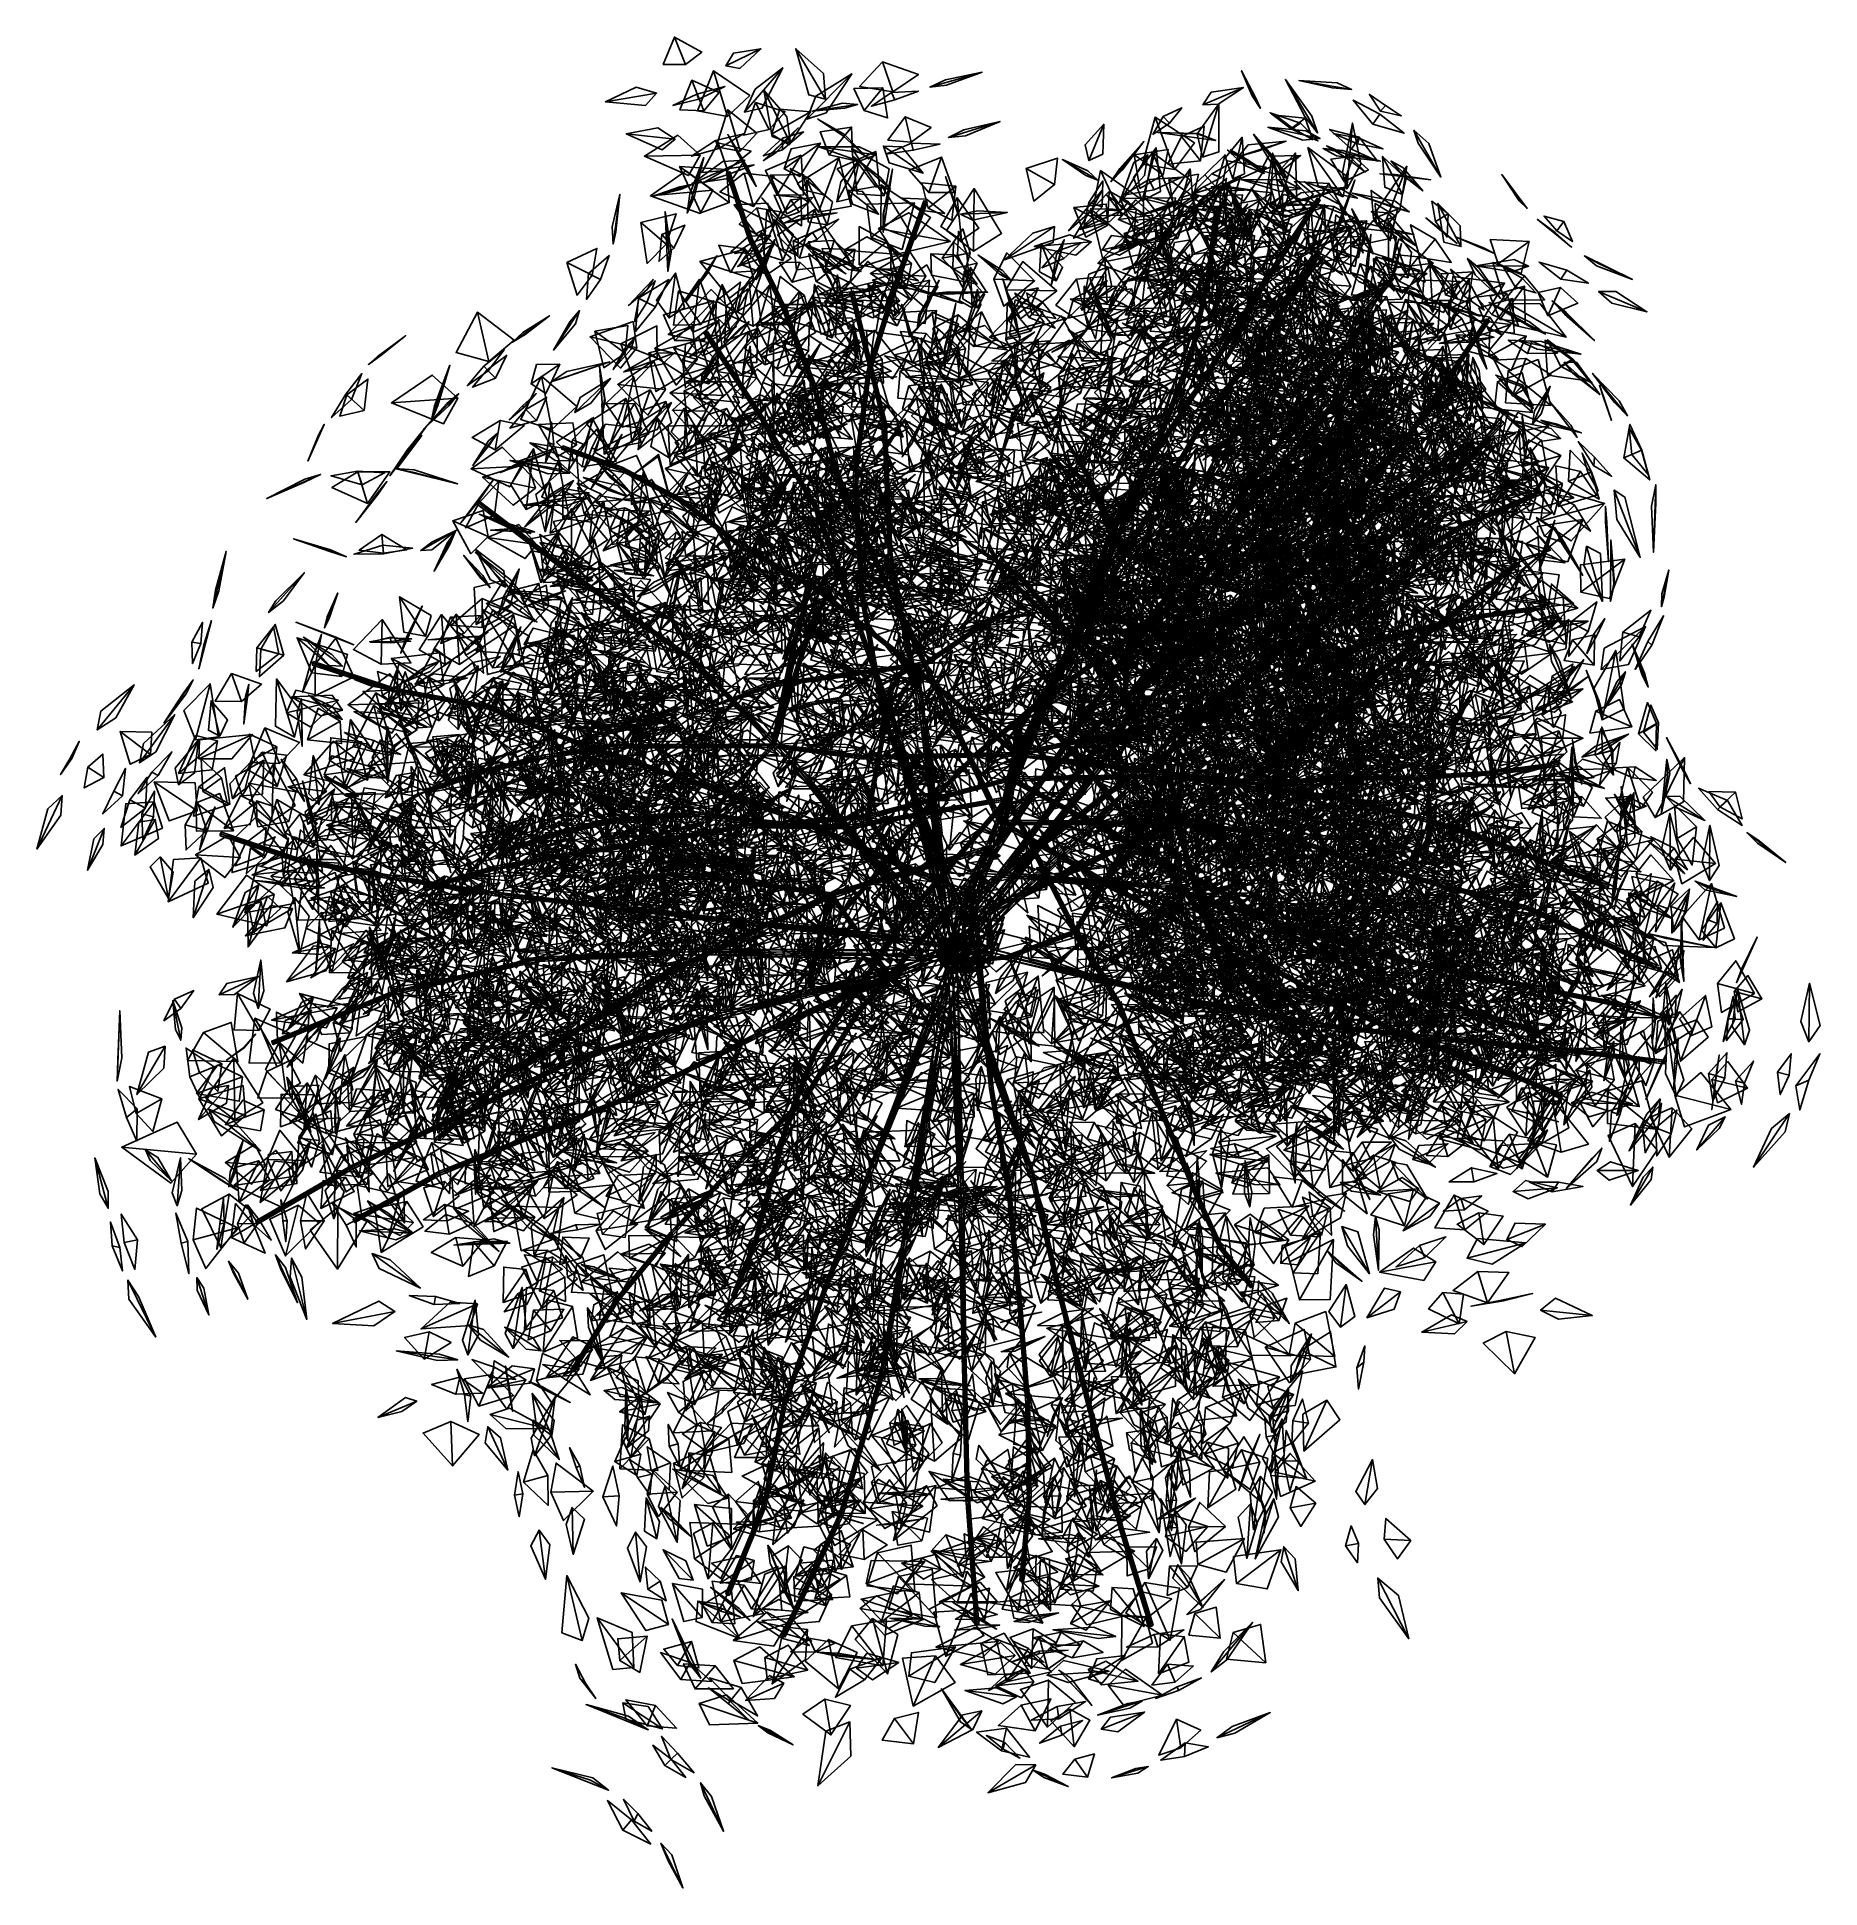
# Model space of a CAD drawing. Header units: inches. Extents: x -127 to 118, y -132 to 122.
import ezdxf

# ---------------------------------------------------------------- set-up
doc = ezdxf.new("R2010")
doc.units = ezdxf.units.IN
doc.header["$MEASUREMENT"] = 0

msp = doc.modelspace()

# ---------------------------------------------------------------- meshes
at = {"color": 176}
mesh = msp.add_polyface(dxfattribs=at)
corners = [(-27.62, 104.96, 389.06), (-25.9, 106.02, 386.08), (-22.84, 109.44, 388.91), (-26.07, 106.33, 392), (-32.57, 103.62, 394.17), (-29.33, 106.27, 396.25), (-33.83, 107.41, 400.94), (-36.11, 103.31, 396.31), (-37.33, 101.72, 389.06), (-39.11, 101.36, 391.97), (-42.92, 100.03, 389.05), (-39.01, 101, 386.15), (-32.38, 103.07, 383.95), (-35.93, 101.89, 381.67), (-32.63, 103.82, 376.6), (-28.9, 104.38, 381.67), (-30.24, 111.63, 385.81), (-27.84, 112.15, 381.8), (-24.96, 117.71, 384.06), (-28.78, 114.75, 388.9), (-35.8, 111.79, 390.44), (-33.71, 114.33, 391.84), (-37.46, 116, 394.77), (-39.1, 111.92, 391.81), (-39.77, 107.88, 385.81), (-42.12, 109.46, 387.89), (-46.49, 108.65, 384.31), (-41.53, 106.45, 382.49), (-34.2, 107.72, 381.18), (-37.49, 105.55, 378.52), (-33.77, 106.62, 373.17), (-30.38, 108.64, 378.75), (-32.8, 117.99, 382.47), (-30.86, 117.62, 380.02), (-27.96, 120.3, 382.28), (-31.74, 119.74, 384.83), (-38.36, 118.14, 387.1), (-36.11, 119.88, 388.38), (-39.87, 121.94, 391.34), (-41.39, 118.18, 388.57), (-42.32, 114.23, 382.47), (-45.14, 115.05, 385.54), (-49.35, 113.04, 381.75), (-43.83, 112.53, 379.23), (-36.76, 114.08, 377.84), (-40.06, 112.54, 375.17), (-36.51, 113.39, 369.73), (-32.91, 115.16, 375.7), (-25.72, 100.25, 387.92), (-22.14, 100.22, 388.81), (-22.44, 105.69, 389.03), (-27.36, 103.59, 388.54), (-32.33, 99.19, 385.17), (-32.71, 103.75, 387.16), (-39.16, 104.14, 384.03), (-36.24, 97.79, 382.89), (-24.76, 103.82, 377.28), (-22.63, 102.77, 374.43), (-19.8, 107.37, 374.71), (-30.83, 106.25, 380.41), (-28.53, 108.71, 381.01), (-32.52, 111.95, 382.17), (-34.14, 106.83, 381.15), (-34.58, 100.9, 377.28), (-38.27, 103.54, 378.91), (-43.15, 100.11, 375.09), (-36.31, 97.69, 373.74), (-26.51, 108.6, 368.73), (-24.1, 107.12, 366.18), (-21.14, 111.64, 366.42), (-25.39, 112.03, 369.84), (-32.57, 111.03, 371.86), (-29.5, 113.88, 372.79), (-34.48, 117.31, 375.41), (-36.71, 111.81, 372.99), (-36.32, 105.68, 368.73), (-39.41, 108.45, 370.48), (-43.99, 105.58, 365.22), (-37.94, 102.89, 366.09), (-30.26, 103.25, 365.61), (-33.61, 100.66, 363.49), (-28.98, 98.66, 358.57), (-26.17, 102.78, 363.85), (-28.62, 101.41, 389.2), (-29.69, 103.78, 393.13), (-32.53, 108.53, 389.08), (-29.91, 103.54, 385.19), (-23.92, 107.34, 385.28), (-24.42, 110.98, 388.16), (-27.57, 114.64, 383.75), (-26.42, 108.25, 381.71), (-21.29, 102.45, 380.63), (-23.93, 103.86, 378.97), (-22.47, 101.01, 375.22), (-21.39, 99.21, 365.79), (-22.14, 103.06, 368.18), (-26.69, 102.95, 362.26), (-24.41, 97.64, 362.49)]
mesh.append_faces([[corners[k] for k in face] for face in [(0, 1, 2, 0), (2, 3, 0, 2), (4, 5, 6, 4), (6, 7, 4, 6), (8, 9, 10, 8), (10, 11, 8, 10), (12, 13, 14, 12), (14, 15, 12, 14), (16, 17, 18, 16), (18, 19, 16, 18), (20, 21, 22, 20), (22, 23, 20, 22), (24, 25, 26, 24), (26, 27, 24, 26), (28, 29, 30, 28), (30, 31, 28, 30), (32, 33, 34, 32), (34, 35, 32, 34), (36, 37, 38, 36), (38, 39, 36, 38), (40, 41, 42, 40), (42, 43, 40, 42), (44, 45, 46, 44), (46, 47, 44, 46), (48, 49, 50, 48), (50, 51, 48, 50), (52, 53, 54, 52), (54, 55, 52, 54), (56, 57, 58, 56), (59, 60, 61, 59), (61, 62, 59, 61), (63, 64, 65, 63), (65, 66, 63, 65), (67, 68, 69, 67), (69, 70, 67, 69), (71, 72, 73, 71), (73, 74, 71, 73), (75, 76, 77, 75), (77, 78, 75, 77), (79, 80, 81, 79), (81, 82, 79, 81), (83, 84, 85, 83), (85, 86, 83, 85), (87, 88, 89, 87), (89, 90, 87, 89), (91, 92, 93, 91), (94, 95, 96, 94), (96, 97, 94, 96)]], dxfattribs={"vtx3": -1, "color": 176})
mesh = msp.add_polyface(dxfattribs=at)
corners = [(-17.49, 97.79, 389.43), (-22.38, 96.95, 393.18), (-24.79, 96.36, 389.61), (-23.55, 93.91, 385.17), (-23.09, 89.94, 382.7), (-15.57, 90.75, 382.96), (-19.13, 95.82, 386.42), (-19.8, 107.37, 374.71), (-23.83, 106.55, 378.76), (-24.76, 103.82, 377.28), (-22.09, 93.52, 389.2), (-20.87, 92.25, 385.71), (-16.28, 89.4, 389.05), (-19.81, 92.59, 392.61), (-15.98, 100.87, 385.28), (-15.4, 98.98, 382.85), (-11.8, 97.58, 385.25), (-14, 100.72, 387.69), (-18.6, 105.76, 389.94), (-15.33, 105.02, 391.38), (-15.51, 109.56, 394.41), (-19.82, 108.91, 391.66), (-22.47, 101.01, 375.22), (-19.39, 100.24, 378.92), (-21.29, 102.45, 380.63), (-11.14, 106.95, 379.96), (-10.32, 104.63, 376.88), (-5.66, 103.25, 379.56), (-8.62, 106.84, 382.77), (-13.76, 111.83, 384.62), (-10.56, 110.83, 385.79), (-11.23, 114.97, 388.95), (-15.19, 114.86, 386.19), (-19.08, 113.41, 379.96), (-19.39, 116.92, 383.04), (-23.19, 120.33, 378.06), (-21.37, 113.98, 376.27), (-16.46, 108.53, 375.31), (-20.17, 110.67, 372.24), (-16.65, 108.35, 365.65), (-13.18, 105.17, 372.08), (-15.05, 92.75, 391.61), (-19.57, 92.86, 389.04), (-18.84, 89.63, 387.92), (-12.8, 94.41, 380.12), (-8.57, 92.76, 381.72), (-6.88, 99.15, 383.03), (-13.4, 98.95, 381.44), (-18.85, 96.12, 376.52), (-18.12, 99.27, 378.58), (-21.66, 102.28, 374.83), (-21.47, 96.52, 373.86), (-4.98, 98.4, 373.45), (-1.71, 96.78, 374.85), (-1.16, 101.42, 377.96), (-5.84, 101.92, 374.84), (-11.03, 100.12, 369.86), (-10.32, 103.82, 372.44), (-15.49, 106.61, 369.41), (-14.73, 100.37, 366.94), (-10.67, 93.84, 366.26), (-14.45, 95.89, 364.5), (-14.45, 90.64, 360.3), (-9.47, 89.73, 364.42), (-22.68, 91.55, 385.59), (-18.4, 92.47, 386.46), (-20.59, 98.23, 388.61), (-16.55, 92.63, 375.38), (-15.15, 90.02, 372.02), (-8.89, 92.05, 373.18), (-13.4, 94.49, 377.8), (-20.06, 97.85, 378.95), (-15.56, 98.68, 380.64), (-17.27, 105.32, 382.25), (-22.94, 101.82, 380.6), (-11.8, 95.62, 365.79), (-9.49, 92.06, 362.59), (-1.95, 93.82, 362.04), (-7.65, 97.8, 367.39), (-15.31, 100.85, 369.37), (-11.68, 101.49, 370.03), (-12.19, 106.22, 371.03), (-17.47, 103.82, 370.11), (-17.88, 93.98, 362.22), (-21.47, 93.78, 360.46), (-19.25, 89.6, 356.76), (-7.27, 90.81, 401.3), (-10.23, 93.27, 397.37), (-9.66, 90.2, 395.62), (-11.15, 95.1, 390.51), (-11.09, 97.78, 394.54), (-9.89, 103.8, 390.35), (-11.18, 97.6, 386.43), (-3.07, 91.53, 403.59), (-0.22, 95.56, 398.74), (0.78, 92.28, 396.61), (-0.72, 97.19, 391.49), (-1.22, 98.93, 394.39), (-2.59, 102.75, 391.45), (-1.3, 98.89, 388.56), (0.32, 92.17, 386.38), (-0.82, 95.23, 384.33), (-0.93, 91.9, 379.76), (0.63, 88.93, 384.33)]
mesh.append_faces([[corners[k] for k in face] for face in [(0, 1, 2, 0), (3, 4, 5, 3), (5, 6, 3, 5), (7, 8, 9, 7), (10, 11, 12, 10), (12, 13, 10, 12), (14, 15, 16, 14), (16, 17, 14, 16), (18, 19, 20, 18), (20, 21, 18, 20), (22, 23, 24, 22), (25, 26, 27, 25), (27, 28, 25, 27), (29, 30, 31, 29), (31, 32, 29, 31), (33, 34, 35, 33), (35, 36, 33, 35), (37, 38, 39, 37), (39, 40, 37, 39), (41, 42, 43, 41), (44, 45, 46, 44), (46, 47, 44, 46), (48, 49, 50, 48), (50, 51, 48, 50), (52, 53, 54, 52), (54, 55, 52, 54), (56, 57, 58, 56), (58, 59, 56, 58), (60, 61, 62, 60), (62, 63, 60, 62), (64, 65, 66, 64), (67, 68, 69, 67), (69, 70, 67, 69), (71, 72, 73, 71), (73, 74, 71, 73), (75, 76, 77, 75), (77, 78, 75, 77), (79, 80, 81, 79), (81, 82, 79, 81), (83, 84, 85, 83), (86, 87, 88, 86), (89, 90, 91, 89), (91, 92, 89, 91), (93, 94, 95, 93), (96, 97, 98, 96), (98, 99, 96, 98), (100, 101, 102, 100), (102, 103, 100, 102)]], dxfattribs={"vtx3": -1, "color": 176})
mesh = msp.add_polyface(dxfattribs=at)
corners = [(-9.09, 88.96, 314.58), (-6.33, 88.41, 316.27), (-8.75, 90.07, 320.04), (-11.66, 90.05, 316.26), (-14.21, 89.73, 309.51), (-15.67, 90.81, 312.29), (-19.31, 92.4, 309.36), (-15.92, 90.01, 306.71), (-9.55, 87.48, 304.45), (-12.62, 88.54, 302.41), (-8.88, 89.64, 297.78), (-6.35, 87.23, 302.34), (-10.16, 101.05, 306.37), (-11.58, 102.66, 309.41), (-15.31, 105.52, 305.72), (-12.18, 101.34, 303.07), (-7.3, 107.48, 310.59), (-4.58, 109.49, 312.5), (-8.14, 110.98, 316.44), (-10.51, 107.78, 312.37), (-12.15, 105.73, 305.51), (-14.47, 106.87, 309.17), (-20.01, 106.86, 305.18), (-14.46, 104.87, 301.74), (-7.03, 106.38, 300.42), (-10.79, 105.83, 298.01), (-7.27, 107.36, 292.7), (-9.85, 114.42, 307.93), (-6.32, 116.78, 310.44), (-11.24, 118.52, 314.96), (-14.41, 115.14, 310.18), (-14.69, 112.68, 302.84), (-16.74, 112.83, 305.91), (-20.94, 111.77, 302.63), (-16.49, 112.14, 299.72), (-9.58, 113.32, 297.75), (-12.79, 112.42, 295.6), (-10.04, 114.32, 290.54), (-6.33, 114.51, 295.51), (-9.68, 88.13, 317.8), (-11.23, 83.98, 318.22), (-17.39, 86.27, 319.27), (-13.28, 91.11, 318.25), (-6.83, 94.08, 314.81), (-11.47, 95.77, 315.52), (-11.45, 101.61, 311.01), (-4.68, 97.15, 311.98), (-5.3, 89.09, 328.1), (-7.44, 85.85, 327.55), (-12.93, 89.43, 327.4), (-7.53, 92.53, 327.49), (-17.44, 89.23, 307.42), (-19.13, 85.13, 310.79), (-17.65, 82.9, 308.32), (-28.66, 88.59, 306.76), (-27.49, 90.15, 303.74), (-26.08, 94.1, 306.74), (-28.14, 90.47, 309.77), (-31.54, 84.31, 311.85), (-30.78, 88.25, 314.15), (-34.12, 85.63, 319.42), (-38.13, 97.74, 305.76), (-37.08, 100.07, 302.04), (-35.82, 105.37, 305.65), (-37.72, 100.37, 309.39), (-41, 93.46, 310.85), (-39.63, 97.66, 312.96), (-44.46, 96.46, 317.75), (-43.62, 90.82, 313.07), (-42.8, 88.62, 305.76), (-43.82, 87.51, 308.27), (-46.17, 85.05, 305.66), (-43.62, 87.25, 303.19), (-39.92, 92.9, 300.68), (-41.98, 91.13, 298.76), (-41.61, 94.81, 294.59), (-38.44, 96.09, 298.76), (-13.26, 87.98, 314.22), (-8.2, 84.57, 313.16), (-9.25, 82.27, 316.36)]
mesh.append_faces([[corners[k] for k in face] for face in [(0, 1, 2, 0), (2, 3, 0, 2), (4, 5, 6, 4), (6, 7, 4, 6), (8, 9, 10, 8), (10, 11, 8, 10), (12, 13, 14, 12), (14, 15, 12, 14), (16, 17, 18, 16), (18, 19, 16, 18), (20, 21, 22, 20), (22, 23, 20, 22), (24, 25, 26, 24), (27, 28, 29, 27), (29, 30, 27, 29), (31, 32, 33, 31), (33, 34, 31, 33), (35, 36, 37, 35), (37, 38, 35, 37), (39, 40, 41, 39), (41, 42, 39, 41), (43, 44, 45, 43), (45, 46, 43, 45), (47, 48, 49, 47), (49, 50, 47, 49), (51, 52, 53, 51), (54, 55, 56, 54), (56, 57, 54, 56), (58, 59, 60, 58), (61, 62, 63, 61), (63, 64, 61, 63), (65, 66, 67, 65), (67, 68, 65, 67), (69, 70, 71, 69), (71, 72, 69, 71), (73, 74, 75, 73), (75, 76, 73, 75), (77, 78, 79, 77)]], dxfattribs={"vtx3": -1, "color": 176})
mesh = msp.add_polyface(dxfattribs=at)
corners = [(-4.43, 86.7, 309.51), (-2.26, 86.61, 305.89), (3.22, 86.86, 309.14), (-2.09, 86.91, 313.09), (-0.52, 97.6, 306.37), (1.18, 96.79, 303.44), (5.89, 97.83, 305.74), (1.83, 98.03, 309.05), (-4.9, 100.57, 311.32), (-1.39, 100.57, 313.28), (-3.16, 105.43, 317.02), (-7.59, 103.63, 312.99), (-5.78, 98.09, 301.43), (-8.51, 99.8, 299.03), (-5.22, 99.67, 294.2), (-2.71, 97.67, 299.41), (-2.19, 108.12, 305.51), (0.14, 108.38, 301.81), (4.91, 110.33, 305.45), (-0.08, 109.19, 309.18), (-7.27, 107.36, 292.7), (-3.36, 107.23, 298.05), (-7.03, 106.38, 300.42), (-4.74, 115.07, 302.84), (-2.44, 115.3, 299.12), (2.42, 117.1, 302.73), (-2.61, 116.05, 306.52), (-1.58, 90.08, 311.83), (-1.51, 93.8, 310.2), (1.74, 90.88, 304.83), (0.02, 87.04, 309.18), (-0.4, 94, 326.01), (-3.26, 95.92, 326.61), (-1, 99.84, 324.1), (1.99, 95.69, 324.03), (4.04, 88.68, 323.92), (5.82, 92.28, 322.92), (9.65, 88.44, 318.48), (5.43, 84.93, 322.77), (-3.65, 87.61, 340.16), (-5.44, 84.75, 340.9), (-9.02, 87.86, 342.47), (-5.18, 90.62, 340.87), (1.24, 92.52, 338.07), (-2.46, 95.37, 339.56), (1.32, 101.12, 335.99), (5.11, 94.96, 335.89), (5.69, 87.2, 335.98), (8.02, 91.08, 334.56), (12.7, 87.05, 331.45), (7.72, 83.19, 334.65), (-4.78, 88.52, 328.23), (-5.4, 82.58, 331.46), (-9.65, 83.18, 331.46), (1.82, 84.73, 323.79), (-0.2, 85.94, 325.79), (-0.05, 89.7, 323.29), (2.78, 86.57, 321.36), (12.61, 88.41, 330.75), (10.32, 89.67, 332.82), (10.53, 93.54, 330.18), (13.49, 90.29, 328.17), (16.5, 84.03, 326.5), (16.48, 87.72, 324.24), (18.63, 84.28, 319.17), (18.01, 80.45, 324.13), (-6.48, 81.82, 311.3), (-6.26, 83.78, 314.42), (-3.48, 88.52, 311.2), (-6.05, 83.76, 308.12), (7.57, 80.58, 311.5), (6.95, 83.11, 315.43), (5.27, 88.71, 311.45), (7.1, 83.12, 307.56), (20.61, 80.26, 311.61), (18.96, 82.85, 315.8), (17.28, 88.72, 311.58), (19.33, 82.88, 307.41)]
mesh.append_faces([[corners[k] for k in face] for face in [(0, 1, 2, 0), (2, 3, 0, 2), (4, 5, 6, 4), (6, 7, 4, 6), (8, 9, 10, 8), (10, 11, 8, 10), (12, 13, 14, 12), (14, 15, 12, 14), (16, 17, 18, 16), (18, 19, 16, 18), (20, 21, 22, 20), (23, 24, 25, 23), (25, 26, 23, 25), (27, 28, 29, 27), (29, 30, 27, 29), (31, 32, 33, 31), (33, 34, 31, 33), (35, 36, 37, 35), (37, 38, 35, 37), (39, 40, 41, 39), (41, 42, 39, 41), (43, 44, 45, 43), (45, 46, 43, 45), (47, 48, 49, 47), (49, 50, 47, 49), (51, 52, 53, 51), (54, 55, 56, 54), (56, 57, 54, 56), (58, 59, 60, 58), (60, 61, 58, 60), (62, 63, 64, 62), (64, 65, 62, 64), (66, 67, 68, 66), (68, 69, 66, 68), (70, 71, 72, 70), (72, 73, 70, 72), (74, 75, 76, 74), (76, 77, 74, 76)]], dxfattribs={"vtx3": -1, "color": 176})
mesh = msp.add_polyface(dxfattribs=at)
corners = [(39.82, 97.93, 428.94), (41.34, 97.44, 426.27), (44.8, 95.12, 428.89), (41.39, 96.98, 431.59), (34.63, 97.69, 415.97), (38.61, 97.92, 421.39), (34.75, 98.69, 423.82), (43.16, 102.2, 429.1), (44.58, 100.99, 425.91), (47.74, 97.56, 429.07), (44.42, 100.73, 432.27), (38.79, 104.88, 434.22), (41.22, 103.19, 436.1), (38.45, 104.35, 440.28), (36.17, 106.39, 436.1), (38.9, 105.06, 423.98), (36.58, 106.45, 422.26), (38.8, 104.89, 418.43), (41.25, 103.56, 422.26), (49.31, 106.61, 428.18), (51.16, 105.61, 424.94), (57.19, 104.86, 427.82), (51.99, 106.33, 431.31), (44.94, 109.28, 433.3), (48.59, 107.65, 435.51), (46.18, 110.1, 440.48), (42.01, 111.53, 435.52), (40.69, 112.13, 428.18), (39.55, 113.87, 431.12), (38.09, 117.3, 427.8), (40.07, 113.54, 424.94), (45.05, 109.46, 423.06), (42.77, 111.22, 421.04), (46.84, 110.8, 416.46), (47.88, 107.83, 421.03), (36.23, 93.74, 423.68), (38.69, 93.15, 421.6), (39.55, 97.82, 421.01), (35.82, 96.99, 423.59), (35.41, 96.28, 414.63), (39, 93.95, 412.11), (42.29, 100.54, 411.68), (36.25, 101.18, 414.98), (35.39, 101.36, 406.08), (38.41, 99.37, 404.66), (41.47, 104.04, 405.77), (36.14, 104.93, 407.36), (34.38, 88.86, 440), (36.86, 91.71, 436.17), (38.16, 88.72, 434.56), (39.11, 93.81, 429.5), (38.09, 95.88, 432.68), (36.87, 100.51, 429.12), (39.53, 95.86, 426.18), (48.63, 93.15, 426.49), (49.65, 94.86, 429.21), (49.49, 98.88, 426.34), (48, 94.98, 423.71), (58.62, 90.14, 427.5), (60.24, 86.72, 429.56), (64.44, 90.86, 433.23), (59.73, 94.2, 429.68), (57.42, 95.36, 422.62), (59.85, 98.13, 426.05), (60.8, 104.18, 421.38), (56.59, 97.98, 418.67), (55.5, 90.36, 417.75), (55.88, 94.82, 414.96), (55.3, 91.13, 408.7), (54.97, 86.27, 414.93), (46.6, 90.66, 428.87), (42.27, 92.83, 427.54), (40.84, 89.88, 427.45), (36.11, 94.41, 424.36), (38.78, 97.08, 426.58), (35.67, 101.82, 423.62), (47.39, 93.41, 425.16), (50.7, 89.87, 427.32), (53.12, 95.62, 431.65), (46.88, 97.71, 427.3), (43.71, 97.48, 420.43), (44.7, 100.67, 424.2), (42.36, 105.99, 419.68), (41.41, 99.55, 416.43), (43.7, 91.99, 415.71), (41.9, 95.54, 413.34), (41.98, 91.33, 407.92), (44.28, 88.04, 413.36), (56.24, 91.5, 416.96), (56.31, 89.81, 414.45), (59.07, 87.03, 416.59), (56.25, 96.99, 421.69), (58.53, 93.97, 423.69), (59.52, 98.26, 428.26), (55.9, 100.85, 423.77), (52.56, 101.06, 416.96), (54.48, 104.48, 420.11), (53.33, 110.12, 415.52), (51.98, 103.31, 412.59), (52.56, 95.57, 412.24), (51.53, 99.25, 409.68), (53.69, 96.08, 404.02), (54.8, 92.26, 410.14)]
mesh.append_faces([[corners[k] for k in face] for face in [(0, 1, 2, 0), (2, 3, 0, 2), (4, 5, 6, 4), (7, 8, 9, 7), (9, 10, 7, 9), (11, 12, 13, 11), (13, 14, 11, 13), (15, 16, 17, 15), (17, 18, 15, 17), (19, 20, 21, 19), (21, 22, 19, 21), (23, 24, 25, 23), (25, 26, 23, 25), (27, 28, 29, 27), (29, 30, 27, 29), (31, 32, 33, 31), (33, 34, 31, 33), (35, 36, 37, 35), (37, 38, 35, 37), (39, 40, 41, 39), (41, 42, 39, 41), (43, 44, 45, 43), (45, 46, 43, 45), (47, 48, 49, 47), (50, 51, 52, 50), (52, 53, 50, 52), (54, 55, 56, 54), (56, 57, 54, 56), (58, 59, 60, 58), (60, 61, 58, 60), (62, 63, 64, 62), (64, 65, 62, 64), (66, 67, 68, 66), (68, 69, 66, 68), (70, 71, 72, 70), (73, 74, 75, 73), (76, 77, 78, 76), (78, 79, 76, 78), (80, 81, 82, 80), (82, 83, 80, 82), (84, 85, 86, 84), (86, 87, 84, 86), (88, 89, 90, 88), (91, 92, 93, 91), (93, 94, 91, 93), (95, 96, 97, 95), (97, 98, 95, 97), (99, 100, 101, 99), (101, 102, 99, 101)]], dxfattribs={"vtx3": -1, "color": 176})
mesh = msp.add_polyface(dxfattribs=at)
corners = [(-0.76, 29.83, 253.92), (1.77, 29.83, 249.9), (7.57, 28.55, 253.66), (1.83, 29.21, 257.89), (-5.76, 28.6, 259.01), (-2.4, 28.21, 261.07), (-5.28, 24.98, 265.34), (-8.86, 27.88, 260.93), (-10.91, 28.49, 253.92), (-12.32, 27.81, 256.56), (-15.83, 24.73, 253.58), (-12.54, 27.58, 251.16), (-5.91, 29.72, 248.83), (-8.97, 29.03, 246.84), (-5.62, 27.54, 242.35), (-2.74, 29.04, 246.83), (-5.12, 50.49, 256.24), (-3.06, 49.87, 253.04), (1.87, 48.51, 255.86), (-2.76, 50.34, 259.39), (-10.01, 48.87, 261.33), (-5.7, 49.25, 263.77), (-9.12, 44.67, 269.4), (-13.85, 46.2, 263.92), (-15.14, 48.37, 256.24), (-16.76, 46.92, 259.24), (-20.73, 45.52, 256.06), (-16.96, 48.27, 253.2), (-10.25, 49.99, 251.15), (-14.02, 49.22, 248.77), (-10.27, 50.1, 243.48), (-6.53, 50.78, 248.8), (-5.88, 69.23, 256.75), (-3.95, 69.26, 253.61), (0.45, 67.28, 256.69), (-3.93, 69, 259.86), (-10.99, 68.87, 261.87), (-7.49, 68.31, 264.01), (-10.88, 66.32, 268.74), (-14.44, 67.54, 263.99), (-16.12, 68.78, 256.75), (-18.43, 68.22, 260.47), (-23.48, 65.62, 256.68), (-18.38, 68.12, 252.99), (-11.01, 69.14, 251.63), (-14.53, 68.77, 249.44), (-10.98, 68.52, 244.55), (-7.47, 69, 249.44), (-10.54, 88.2, 258.69), (-8.65, 87.69, 255.36), (-3.53, 86.29, 258.32), (-8.45, 88.14, 261.73), (-15.37, 86.44, 263.78), (-11.91, 86.25, 265.81), (-14.72, 83.84, 270.42), (-18.51, 85.08, 265.8), (-20.47, 85.71, 258.69), (-21.91, 84.17, 261.37), (-25.38, 82.49, 258.49), (-22.17, 85.05, 255.9), (-15.63, 87.47, 253.6), (-19.02, 86.12, 251.26), (-15.13, 85.47, 246.15), (-12.13, 88.35, 251.36), (-17.54, 99.31, 254.74), (-15.61, 99.74, 251.68), (-14.43, 105.11, 253.66), (-16.97, 102.03, 257.02), (-22.73, 97.88, 259.58), (-20.83, 99.9, 261.12), (-23.85, 99.57, 264.54), (-25.33, 96.94, 261.13), (-26.08, 93.66, 254.74), (-28.2, 93.47, 257.6), (-31.18, 90.38, 254.71), (-27.11, 91.82, 251.87), (-20.89, 95.09, 249.9), (-24.12, 92.42, 247.26), (-20.22, 94.09, 241.53), (-17.27, 96.89, 247.38), (-21.65, 110.67, 254.1), (-18.99, 111.53, 250.23), (-15.49, 116.9, 254), (-20.43, 113.79, 257.93), (-26.84, 109.24, 258.94), (-24.64, 111.68, 260.87), (-28.73, 112.96, 265.15), (-30.33, 108.44, 260.84), (-30.19, 105.02, 254.1), (-33.22, 104.82, 257.93), (-37.46, 101.78, 254.03), (-31.77, 102.57, 250.24), (-25, 106.45, 249.26), (-27.65, 105.61, 247.26), (-25.02, 108.02, 242.68), (-22.1, 108.9, 247.27), (-17.73, 75.48, 262.67), (-18.83, 77.36, 260.14), (-14.51, 80.28, 260.95), (-15.24, 76.61, 264.65), (-15.63, 69.88, 266.75), (-13.49, 73.43, 268.67), (-11.01, 69.01, 272.93), (-14.92, 65.79, 268.67), (-19.62, 65.42, 262.67), (-18.02, 63.07, 265.22), (-20.48, 58.98, 262.41), (-21.77, 63.8, 259.99), (-21.72, 71.02, 258.59), (-23.23, 67.61, 256.45), (-24.44, 71.53, 251.5), (-22.03, 74.78, 256.77), (-25.77, 76.34, 279.45), (-27.93, 78.22, 277.37), (-23.9, 81.65, 276.58), (-22.53, 77.75, 279.44), (-21.68, 70.76, 281.58), (-19.1, 74.26, 282.51), (-14.68, 70.03, 284.22), (-19.9, 66.8, 282.34), (-26.84, 66.15, 279.45), (-23.14, 63.61, 280.69), (-25.85, 59.01, 275.67), (-29.98, 64.31, 276.67), (-30.94, 71.73, 277.32), (-33.21, 68.32, 276.1), (-37.22, 72.39, 273.7), (-32.51, 75.54, 276.12), (-35.94, 78.11, 294.75), (-37.69, 79.84, 292.63), (-33.8, 83.04, 292.36), (-33.32, 79.39, 295.42), (-31.84, 72.53, 296.88), (-28.5, 76.3, 297), (-22.57, 71.43, 297.32), (-29.18, 68.21, 296.99), (-37, 67.92, 294.75), (-34.19, 65.66, 295.58), (-36.71, 61.53, 293.33), (-39.78, 66.24, 293.05), (-41.1, 73.5, 292.62), (-43.51, 69.99, 291.63), (-47.66, 74.17, 289.21), (-42.74, 77.43, 291.54), (-16.67, 75.55, 249.87), (-14.01, 77.04, 247.47), (-15.38, 81.99, 249.7), (-18.47, 78.05, 252.14), (-21.31, 71.36, 253.52), (-22.15, 74.41, 254.22), (-26.15, 72.47, 256.32), (-23.38, 68.96, 254.21), (-18.95, 65.57, 249.87), (-22.56, 63.84, 252.06), (-22.41, 58.21, 248.17), (-17.51, 62.74, 246.81), (-14.31, 69.76, 246.22), (-13.95, 66.65, 244.83), (-12.4, 69.33, 239.83), (-12.48, 72.55, 243.92), (-28.92, 80.44, 238.13), (-26.01, 81.88, 235.13), (-26.76, 87.87, 237.53), (-30.47, 83.59, 241.08), (-33.86, 76.88, 242.05), (-34.02, 81.02, 243.8), (-39.97, 79.29, 246.28), (-36.89, 74.01, 243.43), (-32.67, 70.91, 238.13), (-35.31, 70.04, 239.85), (-37.04, 65.99, 236.23), (-31.66, 68.76, 235.59), (-27.73, 74.47, 234.21), (-28.51, 71.08, 232.51), (-26.18, 73.86, 226.83), (-26.39, 77.14, 231.79), (-37.28, 81.36, 221.95), (-34.21, 82.74, 217.47), (-36.4, 88.66, 218.25), (-39.3, 84.49, 223.25), (-42.22, 77.8, 225.86), (-42.27, 82.24, 227.77), (-47.24, 79.76, 232.04), (-45.28, 74.57, 227.78), (-41.03, 71.83, 221.95), (-44.29, 70.62, 224.21), (-44.86, 65.25, 219.65), (-40.26, 68.93, 218.86), (-36.09, 75.39, 218.03), (-36.31, 71.94, 215.82), (-33.49, 74.01, 210.68), (-34.22, 77.97, 215.78), (-0.26, 66.38, 256.43), (0.13, 64.89, 253.66), (2.87, 61.44, 256.37), (0.58, 64.9, 259.17), (-1.33, 71.39, 261.55), (-0.3, 68.66, 263.36), (1.31, 72.04, 267.42), (-1.77, 74.59, 263.39), (-2.72, 76.32, 256.43), (-2.75, 79.19, 260.57), (-1.2, 85.34, 256.31), (-2.67, 78.92, 252.22), (-1.65, 71.31, 251.31), (-2.01, 74.5, 249.34), (0.31, 71.8, 244.96), (-0.42, 68.28, 249.36), (14.27, 81.75, 258.29), (16.03, 80.61, 254.86), (19.29, 77.05, 258.26), (15.64, 80.01, 261.7), (10.06, 84.71, 263.38), (12.48, 81.94, 265.64), (8.91, 83.38, 270.62), (6.95, 86.76, 265.63), (6.53, 88.45, 258.29), (4.84, 89.35, 261.18), (1.87, 91.97, 258.25), (5.25, 89.84, 255.37), (10.74, 85.5, 253.19), (8.57, 86.74, 251.49), (9.28, 83.8, 247.74), (12.56, 83.24, 251.46), (26.09, 95.55, 260.28), (27.43, 94.49, 257.31), (28.93, 89.7, 260), (27.08, 94.01, 263.19), (21.88, 98.5, 265.37), (23.88, 96.47, 267.11), (21.36, 97.91, 270.98), (19.56, 100.2, 267.11), (18.34, 102.25, 260.28), (16.69, 102.93, 263.04), (13.47, 105.1, 260.17), (16.97, 103.56, 257.5), (22.56, 99.29, 255.19), (20, 100.72, 253.39), (21.72, 98.31, 249.29), (24.6, 97.39, 253.41), (-4.02, 51.61, 246.6), (-3.03, 48.08, 245.28), (2.28, 49.6, 246.45), (-1.11, 53.88, 247.81), (-7.4, 57.71, 248.56), (-3.63, 58.51, 248.99), (-5.32, 64.03, 249.68), (-9.89, 60.63, 249.12), (-13.75, 54.81, 246.6), (-14.97, 59.47, 247.37), (-21.28, 58.69, 243.38), (-17.38, 52.15, 244.51), (-10.36, 48.72, 244.65), (-14.84, 47.82, 243.69), (-12.64, 41.79, 241.5), (-7.3, 45.34, 243.7), (-1.9, 61.33, 230.49), (-0.34, 58.02, 227.99), (5.42, 61.69, 227.25), (1.02, 64.16, 230.82), (-5.97, 66.73, 233.07), (-1.93, 68.26, 233.28), (-4.29, 74.56, 233.91), (-9.09, 70.04, 233.21), (-11.91, 63.48, 230.49), (-13.15, 66.35, 231.93), (-17.64, 64.77, 230.39), (-14.22, 61.41, 228.99), (-7.83, 58.08, 227.9), (-11.55, 57.22, 226.59), (-8.98, 52.76, 223.53), (-4.84, 55.74, 226.39), (5.35, 74, 218.86), (6.77, 71.12, 217.2), (11.95, 73.24, 218.32), (8.03, 76.31, 220.45), (1.28, 79.4, 221.44), (4.31, 80.28, 222.3), (2.34, 84.17, 224.14), (-1.1, 81.44, 222.26), (-4.66, 76.15, 218.86), (-5.67, 79.14, 220.14), (-9.66, 78.28, 218), (-6.75, 74.24, 217.19), (-0.58, 70.75, 216.28), (-4.35, 69.81, 215.15), (-1.55, 65.38, 212.28), (2.59, 68.41, 215.13), (-16.23, 56.15, 249), (-14.29, 58.11, 244.38), (-17.71, 64.99, 245.63), (-18.57, 59.39, 251.5), (-20.88, 52, 252.68), (-21.52, 55.44, 254), (-25.59, 53.12, 256.87), (-22.99, 49.23, 253.91), (-18.61, 46.19, 249), (-21.82, 44.78, 251.15), (-21.71, 39.93, 247.5), (-17.51, 43.68, 245.98), (-13.97, 50.35, 245.32), (-13.95, 47.13, 242.94), (-12.15, 49.91, 238.3), (-11.98, 53.16, 243.03), (-32.52, 63.21, 247.08), (-31.6, 65.29, 243.31), (-30.31, 70.46, 246.99), (-32.1, 65.51, 250.8), (-35.02, 58.72, 252.17), (-34.05, 62.15, 254.05), (-38.34, 60.14, 258.08), (-36.91, 56.05, 254.07), (-36.56, 53.8, 247.08), (-38.04, 52.65, 249.91), (-40.99, 49.28, 246.84), (-38.04, 52.43, 244.04), (-34.06, 58.3, 241.98), (-35.3, 55.77, 240.21), (-35.21, 58.79, 236.13), (-33.29, 60.91, 240.19), (-49.68, 70.38, 244.91), (-49.39, 72, 242.02), (-50.16, 76.74, 244.57), (-49.47, 72.29, 247.6), (-52.18, 65.88, 250), (-50.99, 69.66, 252.38), (-53.85, 66.58, 257.73), (-54.4, 62.36, 252.41), (-53.72, 60.97, 244.91), (-56.79, 59.15, 248.91), (-60.4, 54.62, 244.49), (-55.14, 58.76, 240.53), (-51.22, 65.46, 239.82), (-52.37, 62.26, 237.72), (-50.63, 65.21, 233.04), (-49.68, 68.51, 237.72), (-7.75, 34.5, 264.72), (-10.17, 36.47, 263.42), (-6.65, 39.98, 262.33), (-4.8, 35.92, 264.29), (-3.31, 28.9, 265.86), (-0.86, 32.06, 266.31), (3.62, 28.19, 265.88), (-1.45, 25.31, 265.85), (-8.79, 24.31, 264.72), (-6.3, 22.35, 265.01), (-9.15, 18.83, 263.83), (-11.61, 22.89, 264.04), (-13.24, 29.91, 263.59), (-15.89, 26.32, 262.97), (-20.5, 30.66, 260.99), (-15.11, 33.97, 262.86), (-13.21, 31.92, 285.13), (-16.36, 31.45, 284.76), (-16.72, 36.11, 284.46), (-12.25, 34.98, 285.24), (-6.01, 31.35, 285.65), (-6.6, 35.64, 284.65), (-0.27, 36.28, 282.35), (-1.9, 30.12, 284.84), (-6.54, 24.15, 285.13), (-3.34, 24.64, 285.22), (-2.86, 20.04, 284.04), (-7.49, 21.09, 284.5), (-13.74, 24.72, 284.6), (-13.2, 21.54, 284.15), (-17.79, 21.24, 282.41), (-16.81, 25.73, 283.63), (-10.47, 28.21, 305.11), (-15.27, 27.52, 304.18), (-16.15, 34.87, 303.04), (-9.06, 33.01, 305.17), (-3.27, 27.64, 305.64), (-3.93, 31.07, 305.63), (0.93, 31.78, 304.46), (-0.03, 26.75, 305.72), (-3.8, 20.44, 305.11), (0.61, 21.24, 304.92), (1.03, 14.85, 303.06), (-5.21, 16.16, 304.15), (-11, 21, 304.58), (-10.49, 16.6, 304.28), (-17.24, 16.59, 300.71), (-15.45, 22.39, 303.69), (-1.39, 32.88, 243.18), (1.12, 30.36, 242.35), (4.7, 34.34, 242.53), (-0.14, 36.33, 243.82), (-7.43, 36.68, 244.44), (-4.91, 39.09, 244.53), (-8.8, 43.13, 242.81), (-10.77, 38.17, 244.58), (-11.41, 30.76, 243.18), (-14.54, 33.93, 244.13), (-19.03, 29.39, 242.25), (-12.99, 26.59, 242.2), (-5.37, 26.96, 241.93), (-8.67, 23.99, 240.56), (-3.95, 20.28, 237.62), (-1.2, 25.78, 241.11), (-2.93, 39.48, 223.55), (-0.17, 36.91, 222.42), (3.68, 42.03, 220.63), (-1.59, 43.46, 223.24), (-9.02, 43.03, 225.2), (-6.28, 45.84, 224.23), (-10.71, 50.3, 223.83), (-12.74, 44.36, 225.75), (-12.9, 37.15, 223.55), (-15.02, 39.18, 224.37), (-17.96, 35.98, 223.52), (-13.91, 34.4, 222.7), (-6.81, 33.59, 221.9), (-10.18, 30.69, 219.78), (-5.44, 27.69, 215.52), (-2.59, 32.8, 220.96), (-4.09, 43.46, 203.24), (-0.89, 40.42, 201.78), (3.49, 45.56, 201.64), (-2.58, 47.68, 204.27), (-10.17, 47.02, 204.88), (-6.88, 50.14, 205.62), (-11.86, 54.25, 207.32), (-14.51, 48.37, 205.63), (-14.06, 41.13, 203.24), (-16.85, 43.82, 203.82), (-20.8, 40.14, 200.45), (-15.41, 37.79, 201.54), (-7.97, 37.57, 201.59), (-10.51, 35.2, 200.47), (-6.81, 32.48, 197.49), (-4.66, 36.69, 200.48), (6.16, 27.75, 252.18), (7.67, 25.66, 248.44), (11.87, 22.15, 251.59), (8.95, 26.41, 255.68), (5.31, 32.86, 257.23), (8.02, 29.96, 259.23), (9.39, 34.22, 263.49), (4.96, 36.71, 259.3), (2.93, 37.47, 252.18), (3.14, 39.33, 254.91), (4.04, 43.71, 251.69), (2.87, 39.13, 249.25), (3.78, 32.36, 247.12), (2.67, 34.88, 245.44), (3.18, 32.16, 241.65), (4.44, 29.68, 245.44), (24.85, 30.82, 258.5), (24.64, 29.19, 255.36), (22.62, 24.57, 257.47), (22.74, 28.65, 260.95), (22.46, 35.61, 263.38), (22.16, 31.52, 265.72), (19.16, 35.06, 270.67), (20.8, 39.37, 265.68), (23.16, 40.92, 258.5), (21.1, 42.76, 261.68), (20.22, 47.59, 257.93), (23.43, 43.13, 254.86), (25.55, 36.13, 253.63), (25.49, 39.38, 251.67), (26.74, 36.33, 247.29), (26.64, 33.01, 251.74), (45.13, 34.97, 259.55), (46.57, 32.61, 255.56), (45.86, 26.58, 259.52), (44.07, 32.19, 263.53), (42.74, 39.76, 264.43), (41.76, 36.03, 266.54), (38.71, 39.02, 271.23), (41.36, 43.04, 266.51), (43.44, 45.07, 259.55), (42.31, 46.61, 262.17), (42.41, 50.48, 259.54), (43.96, 46.89, 256.93), (45.82, 40.28, 254.67), (45.48, 43.69, 252.65), (46.36, 40.32, 248.19), (46.84, 36.98, 252.66)]
mesh.append_faces([[corners[k] for k in face] for face in [(0, 1, 2, 0), (2, 3, 0, 2), (4, 5, 6, 4), (6, 7, 4, 6), (8, 9, 10, 8), (10, 11, 8, 10), (12, 13, 14, 12), (14, 15, 12, 14), (16, 17, 18, 16), (18, 19, 16, 18), (20, 21, 22, 20), (22, 23, 20, 22), (24, 25, 26, 24), (26, 27, 24, 26), (28, 29, 30, 28), (30, 31, 28, 30), (32, 33, 34, 32), (34, 35, 32, 34), (36, 37, 38, 36), (38, 39, 36, 38), (40, 41, 42, 40), (42, 43, 40, 42), (44, 45, 46, 44), (46, 47, 44, 46), (48, 49, 50, 48), (50, 51, 48, 50), (52, 53, 54, 52), (54, 55, 52, 54), (56, 57, 58, 56), (58, 59, 56, 58), (60, 61, 62, 60), (62, 63, 60, 62), (64, 65, 66, 64), (66, 67, 64, 66), (68, 69, 70, 68), (70, 71, 68, 70), (72, 73, 74, 72), (74, 75, 72, 74), (76, 77, 78, 76), (78, 79, 76, 78), (80, 81, 82, 80), (82, 83, 80, 82), (84, 85, 86, 84), (86, 87, 84, 86), (88, 89, 90, 88), (90, 91, 88, 90), (92, 93, 94, 92), (94, 95, 92, 94), (96, 97, 98, 96), (98, 99, 96, 98), (100, 101, 102, 100), (102, 103, 100, 102), (104, 105, 106, 104), (106, 107, 104, 106), (108, 109, 110, 108), (110, 111, 108, 110), (112, 113, 114, 112), (114, 115, 112, 114), (116, 117, 118, 116), (118, 119, 116, 118), (120, 121, 122, 120), (122, 123, 120, 122), (124, 125, 126, 124), (126, 127, 124, 126), (128, 129, 130, 128), (130, 131, 128, 130), (132, 133, 134, 132), (134, 135, 132, 134), (136, 137, 138, 136), (138, 139, 136, 138), (140, 141, 142, 140), (142, 143, 140, 142), (144, 145, 146, 144), (146, 147, 144, 146), (148, 149, 150, 148), (150, 151, 148, 150), (152, 153, 154, 152), (154, 155, 152, 154), (156, 157, 158, 156), (158, 159, 156, 158), (160, 161, 162, 160), (162, 163, 160, 162), (164, 165, 166, 164), (166, 167, 164, 166), (168, 169, 170, 168), (170, 171, 168, 170), (172, 173, 174, 172), (174, 175, 172, 174), (176, 177, 178, 176), (178, 179, 176, 178), (180, 181, 182, 180), (182, 183, 180, 182), (184, 185, 186, 184), (186, 187, 184, 186), (188, 189, 190, 188), (190, 191, 188, 190), (192, 193, 194, 192), (194, 195, 192, 194), (196, 197, 198, 196), (198, 199, 196, 198), (200, 201, 202, 200), (202, 203, 200, 202), (204, 205, 206, 204), (206, 207, 204, 206), (208, 209, 210, 208), (210, 211, 208, 210), (212, 213, 214, 212), (214, 215, 212, 214), (216, 217, 218, 216), (218, 219, 216, 218), (220, 221, 222, 220), (222, 223, 220, 222), (224, 225, 226, 224), (226, 227, 224, 226), (228, 229, 230, 228), (230, 231, 228, 230), (232, 233, 234, 232), (234, 235, 232, 234), (236, 237, 238, 236), (238, 239, 236, 238), (240, 241, 242, 240), (242, 243, 240, 242), (244, 245, 246, 244), (246, 247, 244, 246), (248, 249, 250, 248), (250, 251, 248, 250), (252, 253, 254, 252), (254, 255, 252, 254), (256, 257, 258, 256), (258, 259, 256, 258), (260, 261, 262, 260), (262, 263, 260, 262), (264, 265, 266, 264), (266, 267, 264, 266), (268, 269, 270, 268), (270, 271, 268, 270), (272, 273, 274, 272), (274, 275, 272, 274), (276, 277, 278, 276), (278, 279, 276, 278), (280, 281, 282, 280), (282, 283, 280, 282), (284, 285, 286, 284), (286, 287, 284, 286), (288, 289, 290, 288), (290, 291, 288, 290), (292, 293, 294, 292), (294, 295, 292, 294), (296, 297, 298, 296), (298, 299, 296, 298), (300, 301, 302, 300), (302, 303, 300, 302), (304, 305, 306, 304), (306, 307, 304, 306), (308, 309, 310, 308), (310, 311, 308, 310), (312, 313, 314, 312), (314, 315, 312, 314), (316, 317, 318, 316), (318, 319, 316, 318), (320, 321, 322, 320), (322, 323, 320, 322), (324, 325, 326, 324), (326, 327, 324, 326), (328, 329, 330, 328), (330, 331, 328, 330), (332, 333, 334, 332), (334, 335, 332, 334), (336, 337, 338, 336), (338, 339, 336, 338), (340, 341, 342, 340), (342, 343, 340, 342), (344, 345, 346, 344), (346, 347, 344, 346), (348, 349, 350, 348), (350, 351, 348, 350), (352, 353, 354, 352), (354, 355, 352, 354), (356, 357, 358, 356), (358, 359, 356, 358), (360, 361, 362, 360), (362, 363, 360, 362), (364, 365, 366, 364), (366, 367, 364, 366), (368, 369, 370, 368), (370, 371, 368, 370), (372, 373, 374, 372), (374, 375, 372, 374), (376, 377, 378, 376), (378, 379, 376, 378), (380, 381, 382, 380), (382, 383, 380, 382), (384, 385, 386, 384), (386, 387, 384, 386), (388, 389, 390, 388), (390, 391, 388, 390), (392, 393, 394, 392), (394, 395, 392, 394), (396, 397, 398, 396), (398, 399, 396, 398), (400, 401, 402, 400), (402, 403, 400, 402), (404, 405, 406, 404), (406, 407, 404, 406), (408, 409, 410, 408), (410, 411, 408, 410), (412, 413, 414, 412), (414, 415, 412, 414), (416, 417, 418, 416), (418, 419, 416, 418), (420, 421, 422, 420), (422, 423, 420, 422), (424, 425, 426, 424), (426, 427, 424, 426), (428, 429, 430, 428), (430, 431, 428, 430), (432, 433, 434, 432), (434, 435, 432, 434), (436, 437, 438, 436), (438, 439, 436, 438), (440, 441, 442, 440), (442, 443, 440, 442), (444, 445, 446, 444), (446, 447, 444, 446), (448, 449, 450, 448), (450, 451, 448, 450), (452, 453, 454, 452), (454, 455, 452, 454), (456, 457, 458, 456), (458, 459, 456, 458), (460, 461, 462, 460), (462, 463, 460, 462), (464, 465, 466, 464), (466, 467, 464, 466), (468, 469, 470, 468), (470, 471, 468, 470), (472, 473, 474, 472), (474, 475, 472, 474), (476, 477, 478, 476), (478, 479, 476, 478)]], dxfattribs={"vtx3": -1, "color": 176})
mesh = msp.add_polyface(dxfattribs=at)
corners = [(34.74, 101.16, 400.69), (37.95, 102.78, 402.66), (36.76, 98.96, 406.89), (32.65, 98.13, 402.62), (30.13, 98.62, 395.72), (29.25, 95.91, 399.15), (26.48, 92.08, 395.13), (28.64, 96.94, 392.08), (33.07, 102.99, 390.76), (29.68, 99.83, 388.19), (34.57, 101.35, 381.62), (35.84, 105.75, 387.98), (32.79, 112.64, 399.37), (33.92, 114.36, 396.08), (38.35, 114.98, 398.5), (29.85, 108.27, 404.33), (32.96, 109.67, 406.22), (32.44, 104.92, 410.18), (27.97, 104.45, 406.23), (25.23, 105.73, 399.37), (24.77, 102.9, 402.45), (21.33, 99.22, 398.45), (23.28, 104.68, 395.77), (28.17, 110.1, 394.4), (25.91, 108.55, 392.77), (27.33, 111, 389.14), (29.9, 112.19, 392.78), (31.14, 100.09, 396.43), (34.03, 94.27, 393.98), (37.53, 95.77, 393.13), (31.48, 100.02, 387.61), (32.17, 103.07, 388.91), (28.12, 102.35, 391.76), (28.83, 98.28, 388.91), (31.08, 94.06, 383.51), (28.89, 93.68, 385.51), (27.89, 89.98, 383.29), (32.74, 105.43, 375.74), (34.98, 106.15, 371.58), (34.98, 112.77, 372.2), (32, 108.63, 377.8), (27.3, 102.98, 379.85), (28, 106.49, 381.44), (23.32, 105.75, 383.75), (24.12, 101.14, 381.47), (26.9, 97.02, 375.74), (23.28, 96.77, 377.39), (21.26, 92.48, 372.65), (26.97, 94.61, 371.44), (32.34, 99.48, 371.64), (30.75, 95.38, 369.22), (35.09, 97.59, 362.16), (36.01, 102.51, 369.11), (29.09, 96.88, 394.48), (31.42, 98.09, 390.6), (35.95, 101.25, 394.33), (31.76, 98.56, 398.31), (26.11, 92.71, 399.59), (28.05, 94.81, 401.33), (28.62, 90.69, 405.15), (25.65, 93.08, 389.37), (23.52, 90.46, 387.29), (26.44, 92.44, 382.64), (27.76, 95.5, 387.27), (20.14, 102.05, 395.19), (21.36, 103.89, 391.63), (24.67, 107.58, 395.18), (21.69, 103.64, 398.75), (17.17, 97.87, 400.3), (19.89, 100.69, 402.74), (19.68, 96.34, 408.18), (15, 94.28, 402.72), (16.7, 98.25, 390.08), (14.32, 95.31, 387.75), (17.33, 97.96, 382.59), (18.96, 100.96, 387.75), (31.49, 100.4, 406.17), (32.91, 101.38, 403.41), (36.77, 98.71, 405.21), (33.33, 99.82, 408.73), (26.92, 97.48, 410.97), (30.76, 97.26, 413.03), (27.38, 91.88, 417.12), (23.33, 95.8, 413.06), (21.52, 98.05, 406.17), (20.01, 96.58, 408.86), (15.87, 95.49, 405.77), (19.55, 98.16, 403.29), (26.1, 100.96, 401.37), (21.85, 100.2, 398.88), (25.37, 102.36, 393.16), (29.89, 102.67, 398.93), (27.14, 97.07, 383.8), (29.07, 96.7, 380.88), (32.17, 100.01, 383.28), (28.26, 99.19, 386.25), (21.59, 97.46, 388.44), (24.34, 99.61, 390.12), (18.73, 103.58, 393.43), (17.48, 97.37, 390.18), (17.44, 93.77, 383.8), (14.46, 94.77, 386.88), (9.61, 93.17, 382.92), (15.32, 91.95, 380.36), (22.98, 93.38, 379.15), (20.17, 92.72, 376.94), (22.19, 93.81, 372.67), (25.33, 94.02, 377.13), (36.95, 93.57, 420.6), (33.84, 92.89, 422.63), (31.56, 97.12, 419.91), (36.82, 96.54, 418.17), (18.92, 92.7, 406.79), (20.22, 94.67, 403.47), (24.91, 94.03, 406.39), (21.31, 91.95, 409.92), (12.67, 92.51, 395.87), (16.05, 93.66, 400.09), (13.67, 91.51, 401.95)]
mesh.append_faces([[corners[k] for k in face] for face in [(0, 1, 2, 0), (2, 3, 0, 2), (4, 5, 6, 4), (6, 7, 4, 6), (8, 9, 10, 8), (10, 11, 8, 10), (12, 13, 14, 12), (15, 16, 17, 15), (17, 18, 15, 17), (19, 20, 21, 19), (21, 22, 19, 21), (23, 24, 25, 23), (25, 26, 23, 25), (27, 28, 29, 27), (30, 31, 32, 30), (32, 33, 30, 32), (34, 35, 36, 34), (37, 38, 39, 37), (39, 40, 37, 39), (41, 42, 43, 41), (43, 44, 41, 43), (45, 46, 47, 45), (47, 48, 45, 47), (49, 50, 51, 49), (51, 52, 49, 51), (53, 54, 55, 53), (55, 56, 53, 55), (57, 58, 59, 57), (60, 61, 62, 60), (62, 63, 60, 62), (64, 65, 66, 64), (66, 67, 64, 66), (68, 69, 70, 68), (70, 71, 68, 70), (72, 73, 74, 72), (74, 75, 72, 74), (76, 77, 78, 76), (78, 79, 76, 78), (80, 81, 82, 80), (82, 83, 80, 82), (84, 85, 86, 84), (86, 87, 84, 86), (88, 89, 90, 88), (90, 91, 88, 90), (92, 93, 94, 92), (94, 95, 92, 94), (96, 97, 98, 96), (98, 99, 96, 98), (100, 101, 102, 100), (102, 103, 100, 102), (104, 105, 106, 104), (106, 107, 104, 106), (108, 109, 110, 108), (110, 111, 108, 110), (112, 113, 114, 112), (114, 115, 112, 114), (116, 117, 118, 116)]], dxfattribs={"vtx3": -1, "color": 176})
mesh = msp.add_polyface(dxfattribs=at)
corners = [(44.36, 93.02, 397.14), (48.01, 92.88, 398.8), (47.67, 98.24, 402.92), (42.44, 96.07, 399), (39.21, 94.46, 392.26), (38.25, 96.83, 394.92), (35.28, 99.09, 391.68), (37.3, 95.37, 389.4), (52.99, 96.85, 390.97), (55.13, 95.6, 386.67), (61.82, 94.82, 390.54), (55.63, 96.23, 395.05), (49.07, 100.22, 396.04), (51.71, 98.86, 397.83), (49.6, 101.04, 401.83), (46.77, 102.04, 397.83), (44.4, 102.44, 390.97), (43.12, 104.71, 394.48), (39.76, 108.57, 390.61), (42.94, 103.43, 387.25), (48.32, 99.07, 385.89), (45.34, 102.07, 383.48), (50.1, 101.81, 377.71), (52.52, 97.47, 383.37), (57.12, 103.15, 389.93), (58.69, 102.94, 386.7), (64.11, 102.32, 389.5), (59.22, 103.05, 393.01), (53.22, 106.54, 395.01), (56.79, 104.89, 397.43), (54.28, 108.16, 402.88), (50.2, 109.24, 397.46), (48.55, 108.77, 389.93), (47.76, 111.04, 393.58), (44.13, 116.11, 389.42), (46.78, 111, 385.92), (52.45, 105.38, 384.86), (49.78, 107, 382.84), (52.7, 105.75, 378.21), (55.12, 103.37, 382.8), (61.79, 109.12, 390.67), (62.39, 107.34, 387.2), (65.49, 102.68, 390.34), (63.83, 107.3, 394), (57.89, 112.51, 395.74), (60.04, 111.13, 397.43), (57.2, 111.73, 401.11), (55.67, 114.05, 397.38), (53.22, 114.74, 390.67), (51.23, 115.64, 393.81), (45.98, 115.96, 390.38), (50.58, 114.94, 387.36), (57.12, 111.35, 385.6), (53.42, 113.25, 383), (56.15, 109.96, 377.22), (60.43, 108.71, 383.01), (43.75, 98.91, 393.45), (46.29, 100.51, 389), (52.79, 101.33, 392.39), (46.91, 99.55, 397.33), (40.86, 94.52, 398.44), (44.35, 96.45, 400.51), (43.3, 91.96, 405.01), (39.23, 96.23, 388.47), (36.31, 93.72, 386.1), (39.69, 95.74, 380.82), (41.51, 98.57, 386.08), (37.68, 105.53, 395.72), (38.99, 107.11, 392.64), (44.22, 107.62, 395.01), (40.35, 106.23, 398.69), (38.35, 114.98, 398.5), (34.89, 112.69, 401.92), (32.79, 112.64, 399.37), (45.74, 97.42, 396.23), (42.07, 99.16, 398.21), (42.41, 104.86, 394.19), (47.92, 100.41, 393.64), (50.64, 93.22, 392.94), (51.07, 97.48, 391), (55.14, 94.17, 386.07), (52.05, 99.98, 401.48), (48.63, 101.46, 404.5), (47.23, 106.75, 400.11), (52.59, 102.83, 397.76), (56.62, 96.28, 397.25), (56.48, 99.08, 395.9), (59.3, 97.33, 392.79), (58.46, 94.14, 395.89), (53.31, 93.14, 413.29), (56.2, 96.74, 411.41), (59.39, 94.45, 410.15), (60.2, 100.28, 405.92), (57.79, 101.31, 408.23), (57.48, 105.52, 405.57), (60.74, 102.49, 403.45), (64.77, 96.57, 401.7), (64.25, 99.37, 400.12), (66.52, 97.63, 396.75), (66.34, 94.44, 400.06), (42.99, 98.26, 389.08), (45.69, 99.47, 385.16), (45.5, 106.01, 387.33), (41.9, 101.97, 391.57), (37.53, 95.77, 393.13), (38.23, 100.23, 394.26), (31.14, 100.09, 396.43), (36.92, 102.47, 383.51), (38.5, 103.14, 381.07), (38.19, 108.16, 381.87), (35.87, 105.39, 385.48), (36.52, 96.52, 379.41), (35.68, 94.16, 377.15), (37.12, 96.11, 372.94), (38.93, 98.98, 377.35), (39.05, 97.97, 393.14), (36.83, 93.43, 397.3), (36.91, 90.59, 393.88), (43.22, 93.13, 417.02), (41.17, 95.99, 415.33), (44.97, 94.54, 409.91)]
mesh.append_faces([[corners[k] for k in face] for face in [(0, 1, 2, 0), (2, 3, 0, 2), (4, 5, 6, 4), (6, 7, 4, 6), (8, 9, 10, 8), (10, 11, 8, 10), (12, 13, 14, 12), (14, 15, 12, 14), (16, 17, 18, 16), (18, 19, 16, 18), (20, 21, 22, 20), (22, 23, 20, 22), (24, 25, 26, 24), (26, 27, 24, 26), (28, 29, 30, 28), (30, 31, 28, 30), (32, 33, 34, 32), (34, 35, 32, 34), (36, 37, 38, 36), (38, 39, 36, 38), (40, 41, 42, 40), (42, 43, 40, 42), (44, 45, 46, 44), (46, 47, 44, 46), (48, 49, 50, 48), (50, 51, 48, 50), (52, 53, 54, 52), (54, 55, 52, 54), (56, 57, 58, 56), (58, 59, 56, 58), (60, 61, 62, 60), (63, 64, 65, 63), (65, 66, 63, 65), (67, 68, 69, 67), (69, 70, 67, 69), (71, 72, 73, 71), (74, 75, 76, 74), (76, 77, 74, 76), (78, 79, 80, 78), (81, 82, 83, 81), (83, 84, 81, 83), (85, 86, 87, 85), (87, 88, 85, 87), (89, 90, 91, 89), (92, 93, 94, 92), (94, 95, 92, 94), (96, 97, 98, 96), (98, 99, 96, 98), (100, 101, 102, 100), (102, 103, 100, 102), (104, 105, 106, 104), (107, 108, 109, 107), (109, 110, 107, 109), (111, 112, 113, 111), (113, 114, 111, 113), (115, 116, 117, 115), (118, 119, 120, 118)]], dxfattribs={"vtx3": -1, "color": 176})
mesh = msp.add_polyface(dxfattribs=at)
corners = [(28.55, 89.99, 428.69), (26.49, 89.16, 431.74), (21.79, 88.26, 428.48), (26.62, 90.13, 425.5), (33.62, 89.23, 423.58), (30.26, 89.87, 421.45), (33.56, 88.95, 416.67), (36.98, 88.45, 421.44), (34.72, 98.42, 434.06), (37.44, 97.12, 435.77), (34.44, 96.16, 439.56), (31.83, 98.19, 435.76), (29.65, 99.18, 428.94), (28.02, 98.47, 431.55), (24.18, 97.44, 428.88), (28.04, 98.86, 426.33), (34.75, 98.69, 423.82), (30.84, 98.64, 421.39), (34.63, 97.69, 415.97), (34.54, 107.73, 429.1), (31.84, 108.69, 432.7), (26.61, 108.8, 429.03), (32.23, 108.63, 425.45), (29.29, 94.23, 425.66), (30.92, 98.47, 426.2), (24.56, 100.15, 427.73), (24.75, 93.57, 426.45), (28.91, 98.65, 416.74), (31.09, 102.28, 416.48), (25.9, 106, 415.99), (24.73, 99.68, 416.89), (25.94, 92.4, 414.63), (22.24, 94.72, 414.95), (18.35, 90.85, 411.42), (24.86, 88.34, 412.98), (28.88, 103.73, 408.2), (31.64, 107.38, 408.81), (26.21, 110.91, 410.3), (24.48, 104.48, 408.76), (25.91, 97.47, 406.08), (23.56, 99.56, 406.29), (21.17, 96.85, 403.86), (25.33, 95.08, 404.37), (32.42, 95.1, 403.97), (29.48, 91.64, 402.4), (35.27, 89.46, 398.35), (37.12, 94.95, 402.56), (32.15, 95.39, 425.29), (35.02, 96.28, 422.59), (35.23, 101.5, 425.22), (31.22, 98.26, 427.94), (26.94, 92.33, 429.28), (27.31, 96.72, 431.18), (21.94, 94.93, 435.27), (23.46, 89.47, 431.18), (32.63, 89.37, 421.29), (31.51, 86.32, 419.31), (33.95, 88.68, 414.51), (34.13, 92.1, 419.11), (24.44, 99.41, 419.99), (26.95, 100.7, 416.82), (26.35, 106.73, 418.95), (23.25, 102.64, 422.94), (19.71, 96.1, 424.36), (19.5, 98.99, 425.07), (15.06, 98.52, 427.48), (16.7, 94.45, 425.57), (19.71, 90.33, 419.99), (17.11, 89.33, 422.83), (16.15, 84.38, 419.74), (24.44, 93.64, 415.61), (23.56, 90.43, 413.72), (26.2, 92.72, 409.06), (26.39, 96.41, 413.56), (17.12, 104.96, 415.6), (19.01, 105.86, 413.31), (19.16, 109.94, 415.36), (16.59, 107.14, 417.8), (12.39, 101.65, 419.97), (12.78, 105.3, 421.68), (8.5, 103.87, 425.23), (9.54, 99.4, 421.52), (12.39, 95.88, 415.6), (9.41, 94.98, 418.9), (5.51, 91.32, 413.67), (12.18, 93.72, 412.06), (17.12, 99.19, 411.23), (16.48, 96.08, 409.09), (18.92, 98.59, 404.42), (19.05, 102.16, 409.13), (35.67, 101.82, 423.62), (32.89, 96.29, 421.94), (36.11, 94.41, 424.36), (32.75, 88.79, 421.27), (30.18, 92.61, 419.7), (27.03, 88.01, 415.21), (24.08, 90.92, 426.56), (30.1, 88.66, 429.4), (27.6, 84.71, 430.69), (25.35, 93.35, 440.42), (27.87, 88.22, 444.56), (24.5, 85.64, 442.89), (19.32, 91.6, 452.6), (22.28, 87.47, 454.07), (19.63, 85.4, 452.68)]
mesh.append_faces([[corners[k] for k in face] for face in [(0, 1, 2, 0), (2, 3, 0, 2), (4, 5, 6, 4), (6, 7, 4, 6), (8, 9, 10, 8), (10, 11, 8, 10), (12, 13, 14, 12), (14, 15, 12, 14), (16, 17, 18, 16), (19, 20, 21, 19), (21, 22, 19, 21), (23, 24, 25, 23), (25, 26, 23, 25), (27, 28, 29, 27), (29, 30, 27, 29), (31, 32, 33, 31), (33, 34, 31, 33), (35, 36, 37, 35), (37, 38, 35, 37), (39, 40, 41, 39), (41, 42, 39, 41), (43, 44, 45, 43), (45, 46, 43, 45), (47, 48, 49, 47), (49, 50, 47, 49), (51, 52, 53, 51), (53, 54, 51, 53), (55, 56, 57, 55), (57, 58, 55, 57), (59, 60, 61, 59), (61, 62, 59, 61), (63, 64, 65, 63), (65, 66, 63, 65), (67, 68, 69, 67), (70, 71, 72, 70), (72, 73, 70, 72), (74, 75, 76, 74), (76, 77, 74, 76), (78, 79, 80, 78), (80, 81, 78, 80), (82, 83, 84, 82), (84, 85, 82, 84), (86, 87, 88, 86), (88, 89, 86, 88), (90, 91, 92, 90), (93, 94, 95, 93), (96, 97, 98, 96), (99, 100, 101, 99), (102, 103, 104, 102)]], dxfattribs={"vtx3": -1, "color": 176})
mesh = msp.add_polyface(dxfattribs=at)
corners = [(44.82, 86.22, 426.37), (47.92, 85.46, 427.97), (46.53, 88.94, 431.5), (42.74, 88.03, 428.02), (53.08, 89.59, 419.91), (54.23, 88.36, 417.32), (57.57, 86.88, 419.88), (54.72, 89.14, 422.49), (49.25, 93.09, 424.95), (52.79, 91.74, 427.17), (50.51, 95.05, 432.08), (46.35, 95.64, 427.21), (44.47, 95.13, 419.91), (43.17, 97.79, 423.58), (39.4, 101.19, 419.5), (42.31, 96.42, 416.03), (48.31, 91.63, 414.86), (44.7, 94.26, 412.29), (48.58, 92.05, 406.45), (51.95, 89.25, 412.21), (55.93, 97.96, 421.24), (58.21, 97.78, 417.48), (62, 93.27, 420.77), (57.74, 95.88, 424.72), (50.78, 98.66, 426.28), (53.58, 97.05, 428.07), (49.86, 95.79, 432), (47.49, 99.07, 428), (46.17, 101.06, 421.24), (43.39, 100.7, 425.14), (38.06, 102.35, 421.02), (43.85, 102.31, 417.15), (51.32, 100.36, 416.19), (48.76, 101.45, 414.51), (51.57, 101.16, 410.73), (54.03, 99.78, 414.51), (58.65, 104.88, 422.91), (60.25, 103.99, 420.03), (63, 100.78, 422.33), (60.06, 103.09, 425.5), (53.5, 105.58, 427.95), (55.53, 103.69, 429.33), (52.19, 102.08, 432.64), (50.39, 105.16, 429.49), (48.89, 107.98, 422.91), (46.52, 107.75, 426.48), (41.71, 109.53, 422.75), (46.94, 109.06, 419.28), (54.04, 107.28, 417.87), (50.73, 108.69, 415.7), (54.26, 108.04, 410.79), (57.52, 106.55, 415.66), (45.44, 92.06, 422.66), (46.8, 94.29, 418.82), (52.53, 95.92, 422.12), (48.5, 92.45, 426.19), (42.57, 87.54, 427.55), (45.69, 89.08, 429.4), (44.62, 85.18, 433.34), (40.56, 89.87, 417.78), (38.01, 87.84, 415.78), (40.35, 90.11, 411.05), (42.68, 92.21, 415.79), (41.93, 97.77, 426.07), (43.9, 99.06, 421.98), (50.05, 98.74, 424.48), (45.33, 97.26, 429.02), (38.71, 93.26, 430.73), (42.06, 93.85, 432.44), (41, 89.61, 435.57), (36.56, 90.7, 432.34), (40.76, 103.55, 431.83), (41.79, 105.56, 428.53), (46.22, 105.65, 430.66), (43.1, 103.06, 434.4), (44.74, 91.79, 418.81), (46.89, 92.23, 415.88), (47.55, 98.11, 417.57), (43.92, 94.78, 421.28), (40.96, 94.8, 412.39), (43.83, 94.87, 410.58), (43.71, 100.07, 410.87), (40.22, 97.99, 413.91), (40.98, 88.23, 409.34), (39.54, 84.43, 407.44), (44.18, 85.68, 401.17), (44.86, 90.49, 406.46), (41.49, 90.04, 425.47), (37.87, 88.97, 426.72), (36.29, 94.37, 425.45), (48.47, 90.4, 423.57), (46.71, 94.95, 422.55), (53.11, 95.96, 418.9), (53.12, 89.41, 422.45), (43.82, 92.13, 433.29), (39.65, 91.56, 434.32), (39.01, 97.72, 433.27), (45.01, 96.16, 432.25), (50.88, 91.45, 431.85), (50.35, 94.41, 431.2), (54.46, 94.53, 429.47), (53.72, 90.42, 431.19), (43.58, 93.52, 441.31), (39.67, 92.89, 441.5), (39.13, 98.28, 438.26), (44.72, 97.21, 439.34), (50.64, 92.84, 439.87), (50, 96.42, 439.08), (55.3, 96.67, 437.19), (54.16, 91.61, 439), (40.52, 84.77, 425.1), (41.02, 86.6, 422.39), (45.43, 87.9, 424.63), (42.87, 84.69, 427.65), (41.38, 89.72, 429.35), (43.46, 90.49, 426.08), (48.41, 87.88, 428.18), (43.63, 87.29, 432.17), (41.95, 98.68, 431.1), (43.94, 100.3, 428.12), (48.66, 98.94, 431.08), (44.11, 97.18, 434.07), (46.33, 91.67, 416.62), (41.68, 88.09, 421.3), (41.52, 84.08, 419.48)]
mesh.append_faces([[corners[k] for k in face] for face in [(0, 1, 2, 0), (2, 3, 0, 2), (4, 5, 6, 4), (6, 7, 4, 6), (8, 9, 10, 8), (10, 11, 8, 10), (12, 13, 14, 12), (14, 15, 12, 14), (16, 17, 18, 16), (18, 19, 16, 18), (20, 21, 22, 20), (22, 23, 20, 22), (24, 25, 26, 24), (26, 27, 24, 26), (28, 29, 30, 28), (30, 31, 28, 30), (32, 33, 34, 32), (34, 35, 32, 34), (36, 37, 38, 36), (38, 39, 36, 38), (40, 41, 42, 40), (42, 43, 40, 42), (44, 45, 46, 44), (46, 47, 44, 46), (48, 49, 50, 48), (50, 51, 48, 50), (52, 53, 54, 52), (54, 55, 52, 54), (56, 57, 58, 56), (59, 60, 61, 59), (61, 62, 59, 61), (63, 64, 65, 63), (65, 66, 63, 65), (67, 68, 69, 67), (69, 70, 67, 69), (71, 72, 73, 71), (73, 74, 71, 73), (75, 76, 77, 75), (77, 78, 75, 77), (79, 80, 81, 79), (81, 82, 79, 81), (83, 84, 85, 83), (85, 86, 83, 85), (87, 88, 89, 87), (90, 91, 92, 90), (92, 93, 90, 92), (94, 95, 96, 94), (96, 97, 94, 96), (98, 99, 100, 98), (100, 101, 98, 100), (102, 103, 104, 102), (104, 105, 102, 104), (106, 107, 108, 106), (108, 109, 106, 108), (110, 111, 112, 110), (112, 113, 110, 112), (114, 115, 116, 114), (116, 117, 114, 116), (118, 119, 120, 118), (120, 121, 118, 120), (122, 123, 124, 122)]], dxfattribs={"vtx3": -1, "color": 176})
mesh = msp.add_polyface(dxfattribs=at)
corners = [(33.74, 70.58, 418.19), (30.31, 71.74, 415.89), (32.99, 69.31, 410.67), (35.64, 81.19, 422.84), (34.19, 82.91, 426.5), (31.37, 87.75, 422.73), (34.08, 83.08, 419.12), (40.02, 88.21, 421.32), (38.33, 90.46, 425.44), (33.28, 93.28, 421.2), (37.5, 89.19, 417.12), (37.69, 85.35, 422.66), (36.93, 83.3, 425.38), (35.06, 79.4, 421.79), (36.47, 83.84, 419.7), (33.25, 92.34, 426.07), (32.45, 90.15, 428.74), (28.92, 88.02, 425.45), (31.34, 92.03, 423.29), (36.46, 96.85, 421.41), (33.83, 94.71, 419.13), (36.87, 96.2, 414.55), (38.77, 98.08, 419.64), (37.55, 99.03, 436.49), (40.61, 99.63, 437.81), (39.29, 94.96, 440.26), (35.34, 96.26, 438.23), (32.08, 98.11, 431.83), (31.21, 95.81, 434.17), (27.2, 93.91, 430.82), (35.3, 102.62, 427.16), (31.46, 100.59, 424.17), (34.01, 103.14, 417.7), (38.24, 105.51, 424.15), (39.27, 89.64, 423.04), (39.88, 94.62, 424.72), (33.18, 94.62, 427.75), (35.27, 87.76, 424.78), (38.25, 83.86, 418.81), (35.82, 83.74, 420.84), (34.34, 80.18, 418.33), (38.17, 81.75, 416.58), (34.55, 93.35, 415.44), (34.84, 96.56, 416.05), (30.05, 96.94, 417.31), (31.63, 92.17, 415.89), (34.58, 86.79, 412.39), (30.22, 86.96, 414.64), (29.1, 80.5, 411.89), (35.56, 82.71, 409.81), (34.81, 96.59, 407.61), (37.52, 96.67, 405.74), (36.44, 101.73, 406.05), (33.61, 99.54, 408.66), (34.84, 90.02, 404.55), (33.88, 86.01, 403.04), (38.99, 86.46, 399.75), (38.56, 91.82, 403.12), (36.29, 94.37, 425.45), (41.89, 93.79, 424.21), (41.49, 90.04, 425.47), (40.32, 77.3, 433.91), (36.88, 77.37, 430.99), (38.23, 79.64, 429.67), (32.87, 77.95, 425.1), (32.51, 74.62, 428.31), (29.57, 70.7, 423.48), (30.75, 77.33, 421.38), (35.16, 83.09, 420.53), (31.8, 81.38, 418.51), (33.07, 85.42, 413.96), (37.24, 86.26, 418.51), (36.39, 87.07, 433.88), (39.37, 86.31, 435.49), (36.54, 84.19, 439.01), (33.5, 86.03, 435.48), (36.14, 91.82, 424.81), (32.96, 92.3, 422.76), (36.1, 92.53, 418.02), (39.3, 92.07, 422.78), (36.96, 96.03, 435.63), (39.65, 94.7, 436.97), (36.98, 91.76, 440.05), (34.29, 94.61, 437.08), (36.71, 100.78, 426.56), (33.94, 101.37, 424.94), (36.45, 101.37, 421.41), (39.31, 100.95, 424.98), (35.36, 83.73, 423.27), (36.36, 86.59, 424.06), (32.16, 87.96, 425.55), (32.59, 83.37, 424.17), (33.35, 77.9, 419.48), (30.14, 78.63, 420.92), (27.01, 76.37, 417.12), (32.48, 75.19, 417.22), (34.56, 89.2, 413.56), (37.47, 89.92, 410.46), (36.81, 95.97, 411.88), (33.17, 92.34, 416.11), (34.36, 83.11, 409.64), (32.94, 79.22, 407.36), (37.6, 80.87, 402.56), (37.57, 85.7, 407.54), (28.85, 95.73, 410.52), (31.69, 96.53, 407.75), (31.02, 103.81, 409.5), (27.86, 99.34, 412.98), (30.25, 89.74, 399.07), (30.96, 92.07, 404.44), (28.65, 89.65, 406.6), (38.34, 78.76, 410.42), (38.29, 75.6, 413.95), (40.31, 77.67, 415.72), (38.32, 78.43, 429.87), (36.19, 76.37, 430.59), (33.78, 79.8, 432.06), (37.79, 81.33, 430.63), (32.8, 68.76, 435.12), (36.01, 73.51, 436.85), (39.29, 71.45, 435.37), (35.66, 75.46, 418.44), (38.91, 77.71, 419.72), (36.32, 82.05, 416.23), (32.66, 77.27, 416.44), (31.54, 70, 416.04), (29.86, 72.61, 415.24), (26.86, 69.63, 413.24), (38.44, 70.35, 407.3), (36.74, 73.91, 405.04), (34.34, 70.35, 401.06)]
mesh.append_faces([[corners[k] for k in face] for face in [(0, 1, 2, 0), (3, 4, 5, 3), (5, 6, 3, 5), (7, 8, 9, 7), (9, 10, 7, 9), (11, 12, 13, 11), (13, 14, 11, 13), (15, 16, 17, 15), (17, 18, 15, 17), (19, 20, 21, 19), (21, 22, 19, 21), (23, 24, 25, 23), (25, 26, 23, 25), (27, 28, 29, 27), (30, 31, 32, 30), (32, 33, 30, 32), (34, 35, 36, 34), (36, 37, 34, 36), (38, 39, 40, 38), (40, 41, 38, 40), (42, 43, 44, 42), (44, 45, 42, 44), (46, 47, 48, 46), (48, 49, 46, 48), (50, 51, 52, 50), (52, 53, 50, 52), (54, 55, 56, 54), (56, 57, 54, 56), (58, 59, 60, 58), (61, 62, 63, 61), (64, 65, 66, 64), (66, 67, 64, 66), (68, 69, 70, 68), (70, 71, 68, 70), (72, 73, 74, 72), (74, 75, 72, 74), (76, 77, 78, 76), (78, 79, 76, 78), (80, 81, 82, 80), (82, 83, 80, 82), (84, 85, 86, 84), (86, 87, 84, 86), (88, 89, 90, 88), (90, 91, 88, 90), (92, 93, 94, 92), (94, 95, 92, 94), (96, 97, 98, 96), (98, 99, 96, 98), (100, 101, 102, 100), (102, 103, 100, 102), (104, 105, 106, 104), (106, 107, 104, 106), (108, 109, 110, 108), (111, 112, 113, 111), (114, 115, 116, 114), (116, 117, 114, 116), (118, 119, 120, 118), (121, 122, 123, 121), (123, 124, 121, 123), (125, 126, 127, 125), (128, 129, 130, 128)]], dxfattribs={"vtx3": -1, "color": 176})
mesh = msp.add_polyface(dxfattribs=at)
corners = [(5.29, 14.14, 386.71), (5.01, 14.01, 387.01), (4.74, 13.87, 386.71), (5.01, 14.01, 386.4), (5.29, 14.14, 386.71), (5.01, 14.01, 387.01), (4.74, 13.87, 386.71), (5.01, 14.01, 386.4), (-5.2, 35.87, 386.91), (-5.43, 35.76, 387.16), (-5.66, 35.66, 386.91), (-5.43, 35.77, 386.66), (-11.42, 48.94, 387.08), (-11.65, 48.82, 387.33), (-11.88, 48.72, 387.08), (-11.65, 48.83, 386.82), (-17.17, 61.36, 387.03), (-17.4, 61.26, 387.28), (-17.63, 61.15, 387.03), (-17.4, 61.25, 386.78), (-20.35, 73.84, 387.37), (-20.6, 73.77, 387.62), (-20.84, 73.72, 387.37), (-20.6, 73.78, 387.11), (-24.59, 84.78, 388.62), (-24.82, 84.66, 388.87), (-25.06, 84.6, 388.62), (-24.84, 84.71, 388.37), (-29.17, 94.23, 389.61), (-29.39, 94.1, 389.87), (-29.63, 94.01, 389.61), (-29.41, 94.14, 389.36), (-32.24, 103.42, 389.06), (-32.48, 103.36, 389.32), (-32.72, 103.26, 389.06), (-32.47, 103.33, 388.81), (-5.22, 35.61, 386.91), (-5.57, 35.58, 387.01), (-5.63, 35.92, 386.91), (-5.29, 35.95, 386.81), (-5.22, 35.61, 386.91), (-5.57, 35.58, 387.01), (-5.63, 35.92, 386.91), (-5.29, 35.95, 386.81), (2.12, 40.56, 406.88), (1.81, 40.7, 406.99), (1.91, 41.03, 406.88), (2.23, 40.89, 406.77), (7.6, 43.61, 419.64), (-5.49, 36.01, 386.91), (-5.34, 35.79, 387.15), (-5.36, 35.52, 386.91), (-5.52, 35.74, 386.67), (-5.49, 36.01, 386.91), (-5.34, 35.79, 387.15), (-5.36, 35.52, 386.91), (-5.52, 35.74, 386.67), (-26.44, 33.16, 390.98), (-26.4, 32.91, 391.23), (-26.4, 32.66, 390.98), (-26.44, 32.91, 390.73), (-38.67, 28.61, 396.37)]
mesh.append_faces([[corners[k] for k in face] for face in [(4, 0, 1, 4), (4, 1, 5, 4), (5, 1, 2, 5), (5, 2, 6, 5), (6, 2, 3, 6), (6, 3, 7, 6), (7, 3, 0, 7), (7, 0, 4, 7), (8, 4, 5, 8), (8, 5, 9, 8), (9, 5, 6, 9), (9, 6, 10, 9), (10, 6, 7, 10), (10, 7, 11, 10), (11, 7, 4, 11), (11, 4, 8, 11), (12, 8, 9, 12), (12, 9, 13, 12), (13, 9, 10, 13), (13, 10, 14, 13), (14, 10, 11, 14), (14, 11, 15, 14), (15, 11, 8, 15), (15, 8, 12, 15), (16, 12, 13, 16), (16, 13, 17, 16), (17, 13, 14, 17), (17, 14, 18, 17), (18, 14, 15, 18), (18, 15, 19, 18), (19, 15, 12, 19), (19, 12, 16, 19), (20, 16, 17, 20), (20, 17, 21, 20), (21, 17, 18, 21), (21, 18, 22, 21), (22, 18, 19, 22), (22, 19, 23, 22), (23, 19, 16, 23), (23, 16, 20, 23), (24, 20, 21, 24), (24, 21, 25, 24), (25, 21, 22, 25), (25, 22, 26, 25), (26, 22, 23, 26), (26, 23, 27, 26), (27, 23, 20, 27), (27, 20, 24, 27), (28, 24, 25, 28), (28, 25, 29, 28), (29, 25, 26, 29), (29, 26, 30, 29), (30, 26, 27, 30), (30, 27, 31, 30), (31, 27, 24, 31), (31, 24, 28, 31), (32, 28, 29, 32), (32, 29, 33, 32), (33, 29, 30, 33), (33, 30, 34, 33), (34, 30, 31, 34), (34, 31, 35, 34), (35, 31, 28, 35), (35, 28, 32, 35), (40, 36, 37, 40), (40, 37, 41, 40), (41, 37, 38, 41), (41, 38, 42, 41), (42, 38, 39, 42), (42, 39, 43, 42), (43, 39, 36, 43), (43, 36, 40, 43), (44, 40, 41, 44), (44, 41, 45, 44), (45, 41, 42, 45), (45, 42, 46, 45), (46, 42, 43, 46), (46, 43, 47, 46), (47, 43, 40, 47), (47, 40, 44, 47), (48, 44, 45, 48), (48, 45, 46, 48), (48, 46, 47, 48), (48, 47, 44, 48), (53, 49, 50, 53), (53, 50, 54, 53), (54, 50, 51, 54), (54, 51, 55, 54), (55, 51, 52, 55), (55, 52, 56, 55), (56, 52, 49, 56), (56, 49, 53, 56), (57, 53, 54, 57), (57, 54, 58, 57), (58, 54, 55, 58), (58, 55, 59, 58), (59, 55, 56, 59), (59, 56, 60, 59), (60, 56, 53, 60), (60, 53, 57, 60), (61, 57, 58, 61), (61, 58, 59, 61), (61, 59, 60, 61), (61, 60, 57, 61)]], dxfattribs={"vtx3": -1, "color": 176})
mesh = msp.add_polyface(dxfattribs=at)
corners = [(56.41, 69.41, 384.04), (56.02, 71.19, 387.53), (53.27, 76.8, 383.75), (54.9, 71.06, 380.36), (62.24, 77.93, 383.4), (60.67, 80.08, 387.06), (57.23, 83.67, 383.29), (60.58, 79.24, 379.68), (63.38, 73.37, 390.03), (63.17, 68.76, 390.67), (56.63, 69.74, 392.05), (59.41, 75.73, 390.66), (65.3, 80.22, 388.68), (60.59, 80.5, 389.5), (61.14, 87.1, 387.21), (67.52, 84.18, 387.16), (65.03, 80.67, 398.46), (60.54, 78.9, 399.29), (58.26, 85.52, 397.85), (65.36, 85.43, 397.34), (63.03, 69.04, 407.86), (63.48, 75.44, 409.59), (67.68, 75.14, 409.5), (61.03, 80.13, 384.23), (61.69, 83.15, 385.06), (57.6, 83.35, 387.43), (58, 78.97, 385.46), (59.75, 74.29, 380.12), (56.55, 74.45, 382.75), (53.89, 69.86, 379.2), (59.74, 71.2, 376.87), (58.49, 88.18, 379.5), (59.1, 89.94, 376.87), (60.06, 93.55, 379.37), (59.31, 90.04, 382.09), (55.11, 84.32, 384.61), (57.29, 87.4, 386.94), (54.72, 84.62, 392.14), (52.69, 81.43, 386.94), (55.62, 83.93, 374.39), (53.24, 80.84, 371.97), (53.66, 85.44, 366.57), (57.76, 87.61, 371.94), (50.73, 94.27, 377.89), (51.69, 96.37, 373.79), (53.69, 102.27, 377.47), (51.57, 96.71, 381.91), (60.34, 75.6, 387.7), (59.95, 72.84, 389.12), (55.8, 72.57, 387.02), (57.94, 76.64, 385.91), (62.96, 81.56, 384.53), (59.11, 81.37, 383.01), (60.65, 85.88, 379.25), (65.37, 84.7, 382.74), (58.04, 79.39, 396.75), (58.18, 75.63, 397.87), (53.31, 74.65, 393.65), (55.2, 80.15, 393.81), (60.07, 85.93, 394.39), (55.44, 85.68, 392.92), (56.57, 91.73, 389.25), (62.61, 89.86, 393.15), (62.91, 85.37, 406.15), (63.17, 88.51, 404.75), (68.1, 88.36, 405.68), (60.87, 78.83, 408.51), (65.73, 79.01, 408.45), (65.64, 72.55, 409.59), (58.94, 74.83, 408.41), (54.14, 80.08, 406.15), (54, 76.19, 406.72), (49.28, 76.19, 403.2), (56.17, 86.61, 403.78), (53.2, 86.46, 402.49), (54.39, 90.79, 399.17), (57.93, 89.42, 402.8), (62.78, 70.75, 378.33), (66.79, 72.15, 378.3), (64.9, 77.31, 375.38), (60.2, 73.42, 376.6), (57.25, 72.44, 380.7), (59.36, 75.45, 381.44), (54.73, 77.86, 382.93), (53.58, 72.79, 381.42), (58.77, 75.35, 368.83), (62.28, 75.11, 366.63), (62.45, 80.86, 367.27), (57.57, 78.95, 370.3), (55.83, 78.41, 358.68), (58.81, 78.41, 356.14), (58.71, 83.79, 355.49), (54.87, 81.91, 358.53), (56.71, 73.01, 383.76), (53.68, 72.23, 382.06), (55.66, 75.09, 377.62), (58.99, 75, 382.01), (58.73, 80.3, 394.73), (59.66, 82.69, 392.09), (64.52, 82.55, 394.24), (61.32, 79.31, 397.02), (55.62, 75.14, 398.74), (59.52, 75.07, 400), (58.54, 69.4, 402.82), (53.23, 71.71, 399.96), (52.73, 80.82, 390.72), (49.31, 80.11, 389.04), (51.24, 83.74, 384.84), (55.25, 83.15, 389.03), (56.85, 89.23, 401.27), (57.94, 90.8, 398.45), (63.57, 89.42, 399.13), (59.96, 86.88, 403.37), (53.73, 84.06, 405.28), (58.04, 84.44, 406.12), (56.67, 76.47, 409.28), (51.02, 79.71, 407.13), (53.91, 74.43, 382.97), (56.06, 74.15, 379.55), (60.75, 75.16, 382.94), (56, 75.02, 386.38), (53.19, 85.79, 381.58), (55.03, 85.7, 378.55), (58.99, 88.76, 381.27), (54.98, 86.4, 384.54)]
mesh.append_faces([[corners[k] for k in face] for face in [(0, 1, 2, 0), (2, 3, 0, 2), (4, 5, 6, 4), (6, 7, 4, 6), (8, 9, 10, 8), (10, 11, 8, 10), (12, 13, 14, 12), (14, 15, 12, 14), (16, 17, 18, 16), (18, 19, 16, 18), (20, 21, 22, 20), (23, 24, 25, 23), (25, 26, 23, 25), (27, 28, 29, 27), (29, 30, 27, 29), (31, 32, 33, 31), (33, 34, 31, 33), (35, 36, 37, 35), (37, 38, 35, 37), (39, 40, 41, 39), (41, 42, 39, 41), (43, 44, 45, 43), (45, 46, 43, 45), (47, 48, 49, 47), (49, 50, 47, 49), (51, 52, 53, 51), (53, 54, 51, 53), (55, 56, 57, 55), (57, 58, 55, 57), (59, 60, 61, 59), (61, 62, 59, 61), (63, 64, 65, 63), (66, 67, 68, 66), (68, 69, 66, 68), (70, 71, 72, 70), (73, 74, 75, 73), (75, 76, 73, 75), (77, 78, 79, 77), (79, 80, 77, 79), (81, 82, 83, 81), (83, 84, 81, 83), (85, 86, 87, 85), (87, 88, 85, 87), (89, 90, 91, 89), (91, 92, 89, 91), (93, 94, 95, 93), (95, 96, 93, 95), (97, 98, 99, 97), (99, 100, 97, 99), (101, 102, 103, 101), (103, 104, 101, 103), (105, 106, 107, 105), (107, 108, 105, 107), (109, 110, 111, 109), (111, 112, 109, 111), (113, 114, 115, 113), (115, 116, 113, 115), (117, 118, 119, 117), (119, 120, 117, 119), (121, 122, 123, 121), (123, 124, 121, 123)]], dxfattribs={"vtx3": -1, "color": 176})
mesh = msp.add_polyface(dxfattribs=at)
corners = [(70.67, 72.11, 383.4), (72.32, 70.98, 380.48), (76.07, 69.66, 383.34), (66.62, 75.27, 388.51), (70.53, 73.5, 391.11), (68.44, 77.9, 396.83), (63.66, 77.81, 391.11), (66.28, 74.78, 378.29), (63.53, 78.09, 375.8), (68.03, 77.31, 370.07), (69.75, 73.33, 375.72), (76.21, 80.17, 381.67), (78.74, 79.02, 377.65), (84.75, 78.36, 381.07), (79.33, 80.1, 385.56), (72.49, 83.81, 386.71), (76.15, 82.22, 388.56), (74.51, 86.73, 392.95), (70.38, 86.21, 388.66), (67.77, 85.97, 381.67), (66.71, 88.01, 384.62), (63.72, 91.23, 381.31), (65.98, 87.34, 378.41), (71.48, 82.33, 376.63), (69.17, 84.09, 375), (72.23, 83.42, 371.1), (73.81, 81.03, 374.96), (80.78, 85.68, 381.99), (82.74, 84.08, 378.01), (86.61, 80.23, 381.97), (82.48, 83.83, 385.96), (76.7, 88.77, 387.11), (78.57, 86.78, 388.93), (75.73, 87.6, 393.02), (74.1, 90.3, 388.94), (72.88, 92.2, 381.99), (71.34, 92.97, 384.79), (67.52, 94.5, 381.92), (71.11, 92.94, 379.18), (76.97, 89.11, 376.88), (72.64, 90.97, 374.43), (74.22, 85.77, 368.92), (79.74, 85.83, 374.4), (85.23, 91.86, 381.81), (87.18, 90.83, 378.17), (91.82, 88.62, 381.77), (86.89, 90.48, 385.41), (81.15, 94.95, 386.92), (83.46, 93.06, 388.81), (81.21, 95.07, 393.01), (78.77, 96.88, 388.81), (77.34, 98.38, 381.81), (76.26, 99.42, 384.57), (73.86, 103.03, 381.77), (76.31, 99.58, 379.02), (81.42, 95.29, 376.69), (79.69, 97.32, 375.09), (82.38, 96.59, 371.52), (83.58, 93.82, 375.1), (72.08, 78.05, 387.33), (72.23, 81.75, 386.81), (77.24, 80.83, 384.59), (75.16, 76.11, 386.34), (73.26, 74.56, 398.46), (76.66, 75.8, 397.36), (78.07, 70.35, 396.39), (72.86, 70.86, 398.74), (72.11, 81.61, 397.25), (70.73, 84.72, 396.48), (75.37, 85.99, 394.33), (75.57, 81.23, 396.63), (74.76, 76.08, 408.29), (78.85, 77.6, 406.73), (80.63, 71.31, 406.76), (74.38, 71.67, 408.63), (67.68, 75.14, 409.5), (69.17, 71.15, 409.61), (63.03, 69.04, 407.86), (66.54, 82.19, 408.29), (63.66, 81.09, 408.9), (62.24, 85.36, 408.19), (66.76, 85.25, 407.63), (73.62, 83.13, 407.08), (72.28, 86.32, 406.38), (76.99, 87.7, 405.04), (77.07, 82.78, 406.52), (66.77, 81.76, 380.12), (69.59, 82.77, 376.92), (69.37, 88.73, 377.97), (66.51, 85.01, 382.73), (65.49, 75.93, 376.02), (64.02, 73.13, 373.81), (66.92, 74.58, 369.45), (68.46, 77.95, 373.91), (69.37, 80.43, 387.7), (70.09, 83.04, 385.32), (75.12, 82.44, 386.52), (72.28, 79.02, 389.49), (66.75, 74.47, 390.87), (70.17, 74.36, 391.08), (69.53, 69.26, 392.41), (65.19, 71.48, 391.34), (66.81, 84.69, 396.75), (67.16, 89.02, 394.33), (74.26, 88.12, 395), (71.05, 82.74, 397.93), (64.77, 78.15, 399.11), (69.34, 78.32, 399.59), (68.92, 71.29, 400.57), (62.78, 74.26, 399.33), (68.1, 88.36, 405.68), (65.84, 84.08, 407.37), (62.91, 85.37, 406.15), (65.95, 69.93, 367.88), (69.82, 71.16, 368.69), (68.11, 76.72, 366.53), (63.29, 72.91, 366.64), (68.84, 74.03, 375.85), (64.14, 74.18, 379.37), (63.87, 70.37, 378.62), (62.73, 72.46, 387.76), (64.03, 74.14, 385.07), (69.1, 72.87, 385.74), (65.36, 71.18, 389.38), (68.91, 74.52, 401.7), (73.67, 70.68, 399.35), (72.58, 68.03, 402.71)]
mesh.append_faces([[corners[k] for k in face] for face in [(0, 1, 2, 0), (3, 4, 5, 3), (5, 6, 3, 5), (7, 8, 9, 7), (9, 10, 7, 9), (11, 12, 13, 11), (13, 14, 11, 13), (15, 16, 17, 15), (17, 18, 15, 17), (19, 20, 21, 19), (21, 22, 19, 21), (23, 24, 25, 23), (25, 26, 23, 25), (27, 28, 29, 27), (29, 30, 27, 29), (31, 32, 33, 31), (33, 34, 31, 33), (35, 36, 37, 35), (37, 38, 35, 37), (39, 40, 41, 39), (41, 42, 39, 41), (43, 44, 45, 43), (45, 46, 43, 45), (47, 48, 49, 47), (49, 50, 47, 49), (51, 52, 53, 51), (53, 54, 51, 53), (55, 56, 57, 55), (57, 58, 55, 57), (59, 60, 61, 59), (61, 62, 59, 61), (63, 64, 65, 63), (65, 66, 63, 65), (67, 68, 69, 67), (69, 70, 67, 69), (71, 72, 73, 71), (73, 74, 71, 73), (75, 76, 77, 75), (78, 79, 80, 78), (80, 81, 78, 80), (82, 83, 84, 82), (84, 85, 82, 84), (86, 87, 88, 86), (88, 89, 86, 88), (90, 91, 92, 90), (92, 93, 90, 92), (94, 95, 96, 94), (96, 97, 94, 96), (98, 99, 100, 98), (100, 101, 98, 100), (102, 103, 104, 102), (104, 105, 102, 104), (106, 107, 108, 106), (108, 109, 106, 108), (110, 111, 112, 110), (113, 114, 115, 113), (115, 116, 113, 115), (117, 118, 119, 117), (120, 121, 122, 120), (122, 123, 120, 122), (124, 125, 126, 124)]], dxfattribs={"vtx3": -1, "color": 176})
mesh = msp.add_polyface(dxfattribs=at)
corners = [(-36.24, 82.41, 278.23), (-34.06, 85.46, 279.99), (-39.28, 87.04, 283.86), (-39.99, 82.34, 280.27), (-39.83, 78.54, 273.27), (-42.34, 78.51, 276.65), (-46.83, 75.91, 272.85), (-41.56, 76.99, 269.6), (-40.76, 89.72, 272.18), (-40.57, 92.09, 268.57), (-41.14, 97.95, 271.66), (-40.33, 92.38, 275.61), (-43.65, 85.45, 277.26), (-42.52, 88.44, 279.15), (-44.76, 86.01, 283.41), (-45.34, 82.81, 279.18), (-45.37, 80.58, 272.18), (-46.53, 79.3, 274.73), (-48.28, 76.23, 272.1), (-45.84, 79.01, 269.57), (-42.48, 84.85, 267.1), (-45.19, 81.49, 264.47), (-44.81, 86.03, 258.61), (-40.61, 88.6, 264.42), (-48.29, 93.49, 271.03), (-47.91, 95.18, 267.71), (-47.36, 100.3, 270.72), (-48.41, 95.87, 274.2), (-51.18, 89.22, 276.11), (-50.52, 92.88, 278.47), (-54.63, 90.95, 283.51), (-53.24, 86.45, 278.47), (-52.9, 84.35, 271.03), (-54.22, 82.8, 274.2), (-56.5, 78.92, 270.93), (-53.47, 82.52, 267.79), (-50.01, 88.62, 265.95), (-51.93, 85.88, 263.96), (-51.67, 89.46, 259.26), (-48.85, 91.92, 263.86), (-35.51, 70.52, 282.15), (-37.23, 67.54, 281.41), (-40.13, 70.64, 276.84), (-36.9, 73.57, 280.96), (-38.63, 75.5, 294.77), (-42.41, 73.22, 293.71), (-43.37, 78.52, 288.68), (-38.32, 79.72, 292.61), (-39.82, 80.22, 307.11), (-41.38, 83.77, 305.35), (-34.45, 85.7, 305.11), (-45.33, 71.59, 307.11), (-43.38, 67.39, 308.43), (-49.53, 64.63, 306.86), (-49.86, 71.52, 305.63), (-46.63, 78.49, 305.35), (-49.58, 76.49, 303.99), (-50.78, 81.51, 301.09), (-46.28, 82.3, 303.78), (-40.45, 73.02, 280.95), (-34.94, 76.27, 282.62), (-33.17, 72.67, 283.93), (-39.07, 75.32, 294.18), (-35.62, 79.08, 294.98), (-33.71, 77.04, 297.02), (-40.71, 81.04, 305.21), (-34.8, 87.22, 307.49), (-31.8, 84.13, 309.21), (-38, 65.45, 244.51), (-35.86, 66.59, 243.13), (-38.51, 70.92, 242.76), (-40.29, 67.67, 245.25)]
mesh.append_faces([[corners[k] for k in face] for face in [(0, 1, 2, 0), (2, 3, 0, 2), (4, 5, 6, 4), (6, 7, 4, 6), (8, 9, 10, 8), (10, 11, 8, 10), (12, 13, 14, 12), (14, 15, 12, 14), (16, 17, 18, 16), (18, 19, 16, 18), (20, 21, 22, 20), (22, 23, 20, 22), (24, 25, 26, 24), (26, 27, 24, 26), (28, 29, 30, 28), (30, 31, 28, 30), (32, 33, 34, 32), (34, 35, 32, 34), (36, 37, 38, 36), (38, 39, 36, 38), (40, 41, 42, 40), (42, 43, 40, 42), (44, 45, 46, 44), (46, 47, 44, 46), (48, 49, 50, 48), (51, 52, 53, 51), (53, 54, 51, 53), (55, 56, 57, 55), (57, 58, 55, 57), (59, 60, 61, 59), (62, 63, 64, 62), (65, 66, 67, 65), (68, 69, 70, 68), (70, 71, 68, 70)]], dxfattribs={"vtx3": -1, "color": 176})
mesh = msp.add_polyface(dxfattribs=at)
corners = [(-24.63, 84.18, 393.71), (-20.71, 85.15, 396.17), (-23.95, 82.41, 401.67), (-28.17, 82.33, 396.19), (-29.6, 82.84, 388.62), (-30.88, 80.93, 391.39), (-34.07, 78.63, 388.37), (-31.02, 81.73, 385.74), (-25.02, 85.2, 383.53), (-28.41, 82.71, 381.09), (-24.02, 82.59, 375.47), (-21.25, 85.18, 381.13), (-24.79, 96.36, 389.61), (-22.75, 97.38, 386.03), (-17.49, 97.79, 389.43), (-29.19, 93.69, 394.71), (-26.61, 94.61, 396.4), (-28.7, 92.68, 400.16), (-31.56, 92.19, 396.41), (-34.01, 91.89, 389.61), (-35.4, 89.33, 392.82), (-38.25, 85.61, 389.25), (-35.4, 89.78, 386.33), (-29.61, 94.56, 384.52), (-32.09, 92.41, 382.37), (-28.4, 92.05, 377.65), (-26.68, 94.69, 382.36), (-30.17, 92.85, 382.42), (-33.77, 93.33, 380.04), (-32.13, 89.58, 375.28), (-27.81, 89.83, 380.63), (-28.51, 98.47, 374.16), (-30.94, 96.23, 373.04), (-27.18, 93.99, 370.51), (-25.26, 97.93, 373.03), (-25.04, 97.72, 394.31), (-22.39, 96.01, 396), (-22.44, 99.87, 399.75), (-26.16, 100.22, 395.95), (-25.66, 97.21, 384.1), (-27.85, 99.83, 382.03), (-25.58, 97.28, 377.42), (-23.61, 94.6, 382.02), (-24.95, 91.23, 384.37), (-23.51, 94.78, 386.28), (-27.18, 98.25, 381.51), (-27.58, 92.06, 381.39), (-24.54, 84.93, 380.83), (-28.57, 87.18, 378.55), (-27.83, 82.21, 373.12), (-23.28, 81.01, 378.65), (-20.59, 98.23, 388.61), (-25.68, 94.71, 386.58), (-22.68, 91.55, 385.59), (-28.94, 88.68, 383.34), (-30.2, 92.77, 384.99), (-36.36, 91.1, 383.15), (-32.28, 86.07, 381.62), (-25.43, 82.77, 381.09), (-28.64, 82.34, 379.42), (-26.72, 78.62, 376.64), (-23.11, 80.49, 380.28), (-26.14, 96.21, 375.38), (-27.08, 99.09, 377.38), (-31.67, 98.86, 374.82), (-28.67, 94.89, 373), (-22.63, 90.98, 371.81), (-25.43, 90.93, 370.55), (-23.66, 88.23, 367.44), (-20.61, 89.12, 370.52), (-22, 86.41, 395.68), (-20.96, 82.08, 397.68), (-26.46, 83.69, 402.2), (-25.32, 89.04, 397.94), (-22.89, 91.86, 391), (-24.91, 92.8, 393.7), (-26.11, 96.87, 390.94), (-22.83, 94.03, 388.26), (-23.76, 79.49, 382.33), (-20.46, 81.33, 379.94), (-22.69, 87, 382.13), (-26.34, 82.29, 384.64), (-32.27, 81.75, 374.67), (-31.02, 83.18, 371.48), (-33.28, 87.92, 372.57), (-34.62, 84, 376.55), (-36.72, 77.62, 378.62), (-37.4, 82.13, 380.49), (-42.57, 79.16, 384.4), (-40.59, 83.34, 366.12), (-38.46, 84.76, 363.42), (-39.7, 89.5, 365.41), (-42.34, 85.77, 368.33), (-45.05, 79.22, 370.07), (-45.54, 82.83, 370.81), (-51.45, 80.73, 372.72), (-47.27, 76.44, 370.71), (-35.24, 76.57, 355.46), (-36.54, 80.81, 360.12), (-38.74, 77.56, 362.17)]
mesh.append_faces([[corners[k] for k in face] for face in [(0, 1, 2, 0), (2, 3, 0, 2), (4, 5, 6, 4), (6, 7, 4, 6), (8, 9, 10, 8), (10, 11, 8, 10), (12, 13, 14, 12), (15, 16, 17, 15), (17, 18, 15, 17), (19, 20, 21, 19), (21, 22, 19, 21), (23, 24, 25, 23), (25, 26, 23, 25), (27, 28, 29, 27), (29, 30, 27, 29), (31, 32, 33, 31), (33, 34, 31, 33), (35, 36, 37, 35), (37, 38, 35, 37), (39, 40, 41, 39), (41, 42, 39, 41), (43, 44, 45, 43), (45, 46, 43, 45), (47, 48, 49, 47), (49, 50, 47, 49), (51, 52, 53, 51), (54, 55, 56, 54), (56, 57, 54, 56), (58, 59, 60, 58), (60, 61, 58, 60), (62, 63, 64, 62), (64, 65, 62, 64), (66, 67, 68, 66), (68, 69, 66, 68), (70, 71, 72, 70), (72, 73, 70, 72), (74, 75, 76, 74), (76, 77, 74, 76), (78, 79, 80, 78), (80, 81, 78, 80), (82, 83, 84, 82), (84, 85, 82, 84), (86, 87, 88, 86), (89, 90, 91, 89), (91, 92, 89, 91), (93, 94, 95, 93), (95, 96, 93, 95), (97, 98, 99, 97)]], dxfattribs={"vtx3": -1, "color": 176})
mesh = msp.add_polyface(dxfattribs=at)
corners = [(0.42, 0.5, 314.99), (0.02, 0.25, 315.46), (-0.42, 0.05, 314.99), (-0.01, 0.31, 314.51), (0.42, 0.5, 314.99), (0.02, 0.25, 315.46), (-0.42, 0.05, 314.99), (-0.01, 0.31, 314.51), (-10.75, 28.24, 314.57), (-10.99, 28.17, 314.83), (-11.23, 28.08, 314.57), (-10.98, 28.15, 314.32), (-13.87, 45.53, 315.78), (-14.12, 45.47, 316.03), (-14.37, 45.44, 315.78), (-14.13, 45.5, 315.52), (-14.78, 61.64, 313.64), (-15.03, 61.66, 313.89), (-15.28, 61.61, 313.64), (-15.03, 61.59, 313.39), (-12.89, 75.88, 311.49), (-13.13, 75.95, 311.74), (-13.39, 75.94, 311.49), (-13.14, 75.87, 311.24), (-9.08, 88.14, 309.51), (-9.31, 88.25, 309.77), (-9.56, 88.29, 309.51), (-9.33, 88.18, 309.26), (-5.1, 99.24, 306.37), (-5.32, 99.39, 306.62), (-5.58, 99.41, 306.37), (-5.36, 99.27, 306.13)]
mesh.append_faces([[corners[k] for k in face] for face in [(4, 0, 1, 4), (4, 1, 5, 4), (5, 1, 2, 5), (5, 2, 6, 5), (6, 2, 3, 6), (6, 3, 7, 6), (7, 3, 0, 7), (7, 0, 4, 7), (8, 4, 5, 8), (8, 5, 9, 8), (9, 5, 6, 9), (9, 6, 10, 9), (10, 6, 7, 10), (10, 7, 11, 10), (11, 7, 4, 11), (11, 4, 8, 11), (12, 8, 9, 12), (12, 9, 13, 12), (13, 9, 10, 13), (13, 10, 14, 13), (14, 10, 11, 14), (14, 11, 15, 14), (15, 11, 8, 15), (15, 8, 12, 15), (16, 12, 13, 16), (16, 13, 17, 16), (17, 13, 14, 17), (17, 14, 18, 17), (18, 14, 15, 18), (18, 15, 19, 18), (19, 15, 12, 19), (19, 12, 16, 19), (20, 16, 17, 20), (20, 17, 21, 20), (21, 17, 18, 21), (21, 18, 22, 21), (22, 18, 19, 22), (22, 19, 23, 22), (23, 19, 16, 23), (23, 16, 20, 23), (24, 20, 21, 24), (24, 21, 25, 24), (25, 21, 22, 25), (25, 22, 26, 25), (26, 22, 23, 26), (26, 23, 27, 26), (27, 23, 20, 27), (27, 20, 24, 27), (28, 24, 25, 28), (28, 25, 29, 28), (29, 25, 26, 29), (29, 26, 30, 29), (30, 26, 27, 30), (30, 27, 31, 30), (31, 27, 24, 31), (31, 24, 28, 31)]], dxfattribs={"vtx3": -1, "color": 176})
mesh = msp.add_polyface(dxfattribs=at)
corners = [(29.09, 72.77, 423.29), (26.73, 73.44, 426.75), (22.16, 74.88, 423.12), (27.01, 74.05, 419.74), (27.2, 93.91, 430.82), (29.91, 97.94, 428.62), (32.08, 98.11, 431.83), (28.41, 95.15, 410.66), (29.04, 99.82, 411.96), (21.41, 99.75, 413.98), (24.11, 93.29, 412), (28.43, 88.58, 407.61), (24.17, 88.72, 409.62), (22.27, 82.52, 406.77), (29.03, 84.65, 404.81), (31.15, 89.18, 429.35), (29.39, 87.51, 431.83), (25.21, 87.44, 428.6), (29.22, 89.8, 426.55), (31.72, 98.13, 431.1), (29.18, 95.93, 434.78), (23.06, 94.56, 430.49), (28.93, 99.4, 427.17), (28.93, 86.86, 417.48), (29.48, 90.15, 418.69), (24.74, 89.76, 420.54), (26.19, 85.24, 418.2), (28.73, 80.77, 413.56), (25.78, 80.48, 415.59), (24.7, 76.29, 412.92), (29.16, 78.29, 411.05), (23.22, 93.39, 414.44), (23.59, 98.23, 416.01), (17.32, 98.31, 419.34), (19.04, 91.39, 416.26), (23.02, 87.31, 410.52), (20.61, 87.08, 412.56), (19.48, 83.36, 410.28), (23.39, 85.1, 408.41), (28.65, 89.65, 406.6), (27.35, 85.93, 404.57), (30.25, 89.74, 399.07), (26.74, 68.37, 421.54), (28.46, 70.13, 417.75), (29.35, 75.91, 421.21), (27.74, 70.65, 425.12), (21.27, 75.47, 417.72), (23.02, 76.7, 414.31), (24.89, 82.36, 416.52), (22.08, 78.41, 420.59), (16.12, 73.72, 422.51), (18.13, 76.5, 424.25), (14.07, 76.31, 428), (13.01, 72.49, 424.25), (18.38, 70.86, 412.94), (15.92, 67.94, 410.75), (18.91, 70.2, 405.2), (21.68, 73.24, 410.56), (14.21, 83.28, 415.67), (16.72, 83.84, 412.12), (19.61, 88.47, 415.53), (15, 85.96, 419.16), (9.07, 81.53, 420.46), (10.78, 84.18, 422.19), (5.86, 85.31, 425.83), (5.79, 80.61, 422.28), (6.18, 76.93, 415.67), (3.73, 77.11, 418.76), (-1.16, 74.81, 415.11), (4.35, 74.98, 412.39), (11.33, 78.68, 410.89), (9.04, 76.01, 408.87), (12.55, 77.08, 404.41), (14.45, 80.27, 408.89), (16.36, 72.27, 438.56), (17.43, 73.89, 436.32), (22.57, 71.89, 437.69), (19.04, 70.87, 440.23), (10.42, 73.58, 434.63), (6.18, 73.35, 432.61), (9.04, 77.77, 428.12), (13.85, 76.23, 432.61), (14.04, 76.1, 440.07), (15.6, 78.89, 436.79), (22.33, 77.55, 439.55), (17.4, 74.32, 442.92), (4.43, 72.55, 440.07), (3.6, 69.61, 442.45), (-0.45, 67.33, 438.97), (1.68, 73.4, 436.86), (8.09, 77.4, 436.14), (3.78, 77.43, 433.82), (7.8, 79.87, 428.68), (11.64, 80.2, 433.66), (12.87, 78.01, 440.83), (14.77, 79.86, 438.05), (20.87, 77.67, 439.77), (16.29, 75.71, 443.26), (9.21, 73.15, 444.76), (13.46, 72.46, 446.24), (11.93, 66.96, 449.58), (3.27, 74.46, 440.83), (2.64, 70, 443.5), (-2.4, 68.45, 439.56), (0.05, 74.9, 437.13), (6.93, 79.31, 436.9), (4.53, 79.28, 435.22), (7.36, 80.05, 431.08), (9.64, 81.38, 434.94), (11.25, 68.19, 399.23), (13.27, 70.66, 400.2), (9.19, 72.89, 401.72), (7.91, 68.63, 400.15), (22, 72.19, 388.53), (16.83, 72.37, 393.41), (15.78, 67.68, 392.28), (9.48, 69.75, 395.19), (11.86, 73.82, 396.41), (5.36, 77.49, 395.99), (4.42, 70.71, 396.32), (19.71, 71.39, 388.37), (15.55, 71.53, 391.21), (14.89, 68.46, 390.26), (8.59, 70.53, 393.16), (11.56, 74.12, 394.03), (5.49, 77.49, 396.59), (3.81, 71.12, 394.61)]
mesh.append_faces([[corners[k] for k in face] for face in [(0, 1, 2, 0), (2, 3, 0, 2), (4, 5, 6, 4), (7, 8, 9, 7), (9, 10, 7, 9), (11, 12, 13, 11), (13, 14, 11, 13), (15, 16, 17, 15), (17, 18, 15, 17), (19, 20, 21, 19), (21, 22, 19, 21), (23, 24, 25, 23), (25, 26, 23, 25), (27, 28, 29, 27), (29, 30, 27, 29), (31, 32, 33, 31), (33, 34, 31, 33), (35, 36, 37, 35), (37, 38, 35, 37), (39, 40, 41, 39), (42, 43, 44, 42), (44, 45, 42, 44), (46, 47, 48, 46), (48, 49, 46, 48), (50, 51, 52, 50), (52, 53, 50, 52), (54, 55, 56, 54), (56, 57, 54, 56), (58, 59, 60, 58), (60, 61, 58, 60), (62, 63, 64, 62), (64, 65, 62, 64), (66, 67, 68, 66), (68, 69, 66, 68), (70, 71, 72, 70), (72, 73, 70, 72), (74, 75, 76, 74), (76, 77, 74, 76), (78, 79, 80, 78), (80, 81, 78, 80), (82, 83, 84, 82), (84, 85, 82, 84), (86, 87, 88, 86), (88, 89, 86, 88), (90, 91, 92, 90), (92, 93, 90, 92), (94, 95, 96, 94), (96, 97, 94, 96), (98, 99, 100, 98), (101, 102, 103, 101), (103, 104, 101, 103), (105, 106, 107, 105), (107, 108, 105, 107), (109, 110, 111, 109), (111, 112, 109, 111), (113, 114, 115, 113), (116, 117, 118, 116), (118, 119, 116, 118), (120, 121, 122, 120), (123, 124, 125, 123), (125, 126, 123, 125)]], dxfattribs={"vtx3": -1, "color": 176})
mesh = msp.add_polyface(dxfattribs=at)
corners = [(6.19, 17.17, 402.74), (5.95, 17.28, 403), (5.7, 17.35, 402.74), (5.94, 17.24, 402.48), (6.19, 17.17, 402.74), (5.95, 17.28, 403), (5.7, 17.35, 402.74), (5.94, 17.24, 402.48), (15.08, 38.93, 401.05), (14.85, 39.04, 401.3), (14.61, 39.12, 401.05), (14.84, 39.01, 400.8), (19.9, 52.52, 400.68), (19.66, 52.61, 400.94), (19.42, 52.69, 400.68), (19.66, 52.6, 400.43), (26.12, 64.17, 399.67), (25.9, 64.3, 399.92), (25.67, 64.41, 399.67), (25.88, 64.27, 399.41), (32.82, 74.34, 398.6), (32.62, 74.49, 398.85), (32.39, 74.62, 398.6), (32.59, 74.46, 398.34), (38.44, 83.21, 395.4), (38.27, 83.41, 395.64), (38.02, 83.49, 395.4), (38.19, 83.29, 395.15), (43.75, 91.58, 392.26), (43.57, 91.78, 392.5), (43.32, 91.85, 392.26), (43.49, 91.65, 392.01), (48.91, 99.51, 390.97), (48.71, 99.67, 391.22), (48.48, 99.78, 390.97), (48.68, 99.62, 390.72), (14.98, 39.24, 401.05), (14.67, 39.14, 401.2), (14.71, 38.81, 401.05), (15.02, 38.91, 400.9), (14.98, 39.24, 401.05), (14.67, 39.14, 401.2), (14.71, 38.81, 401.05), (15.02, 38.91, 400.9), (5.71, 48.21, 383.44), (5.39, 48.2, 383.6), (5.32, 47.88, 383.44), (5.65, 47.89, 383.29), (3.24, 51.92, 369.91)]
mesh.append_faces([[corners[k] for k in face] for face in [(4, 0, 1, 4), (4, 1, 5, 4), (5, 1, 2, 5), (5, 2, 6, 5), (6, 2, 3, 6), (6, 3, 7, 6), (7, 3, 0, 7), (7, 0, 4, 7), (8, 4, 5, 8), (8, 5, 9, 8), (9, 5, 6, 9), (9, 6, 10, 9), (10, 6, 7, 10), (10, 7, 11, 10), (11, 7, 4, 11), (11, 4, 8, 11), (12, 8, 9, 12), (12, 9, 13, 12), (13, 9, 10, 13), (13, 10, 14, 13), (14, 10, 11, 14), (14, 11, 15, 14), (15, 11, 8, 15), (15, 8, 12, 15), (16, 12, 13, 16), (16, 13, 17, 16), (17, 13, 14, 17), (17, 14, 18, 17), (18, 14, 15, 18), (18, 15, 19, 18), (19, 15, 12, 19), (19, 12, 16, 19), (20, 16, 17, 20), (20, 17, 21, 20), (21, 17, 18, 21), (21, 18, 22, 21), (22, 18, 19, 22), (22, 19, 23, 22), (23, 19, 16, 23), (23, 16, 20, 23), (24, 20, 21, 24), (24, 21, 25, 24), (25, 21, 22, 25), (25, 22, 26, 25), (26, 22, 23, 26), (26, 23, 27, 26), (27, 23, 20, 27), (27, 20, 24, 27), (28, 24, 25, 28), (28, 25, 29, 28), (29, 25, 26, 29), (29, 26, 30, 29), (30, 26, 27, 30), (30, 27, 31, 30), (31, 27, 24, 31), (31, 24, 28, 31), (32, 28, 29, 32), (32, 29, 33, 32), (33, 29, 30, 33), (33, 30, 34, 33), (34, 30, 31, 34), (34, 31, 35, 34), (35, 31, 28, 35), (35, 28, 32, 35), (40, 36, 37, 40), (40, 37, 41, 40), (41, 37, 38, 41), (41, 38, 42, 41), (42, 38, 39, 42), (42, 39, 43, 42), (43, 39, 36, 43), (43, 36, 40, 43), (44, 40, 41, 44), (44, 41, 45, 44), (45, 41, 42, 45), (45, 42, 46, 45), (46, 42, 43, 46), (46, 43, 47, 46), (47, 43, 40, 47), (47, 40, 44, 47), (48, 44, 45, 48), (48, 45, 46, 48), (48, 46, 47, 48), (48, 47, 44, 48)]], dxfattribs={"vtx3": -1, "color": 176})
mesh = msp.add_polyface(dxfattribs=at)
corners = [(59.53, 79.89, 345.49), (61.08, 78.44, 342.03), (65.7, 76.57, 345.34), (61.61, 79.22, 348.88), (55.88, 83.54, 350.57), (59.16, 82.49, 352.29), (58.03, 86.3, 356.33), (54.07, 86.23, 352.34), (55.08, 82.51, 340.41), (52.66, 86.31, 337.7), (56.99, 84.97, 331.88), (58.58, 80.82, 337.73), (64.19, 85.75, 344.46), (65.87, 84.95, 341.15), (70.9, 83.58, 344.12), (66.61, 85.75, 347.65), (60.62, 89.48, 349.54), (63.32, 88.27, 351.36), (62.41, 91.73, 355.15), (58.99, 92.05, 351.35), (56.18, 92.13, 344.46), (55.29, 94.74, 347.41), (53.25, 98.32, 344.05), (55.05, 93.51, 341.4), (59.76, 88.4, 339.39), (57.49, 91.66, 337.09), (61.36, 90.41, 332.01), (62.85, 86.89, 337.08), (69.16, 91.52, 344.79), (70.21, 89.25, 341.3), (73.71, 86.02, 344.72), (70.75, 90.17, 348.24), (65.58, 95.24, 349.86), (67.72, 93.55, 351.53), (65.64, 95.35, 355.25), (63.43, 97.09, 351.54), (61.15, 97.9, 344.79), (59.21, 99.37, 348.54), (53.34, 100.46, 344.66), (58.49, 98.7, 341), (64.72, 94.17, 339.71), (61.33, 96.14, 337.39), (62.61, 91.65, 332.26), (66.92, 90.97, 337.41), (54.88, 84.46, 349.5), (57.02, 79.37, 347.87), (54.77, 77.83, 350.76), (56.44, 72.07, 346.7), (57.93, 75.62, 344.15), (58.36, 71.55, 338.76), (60.66, 76.19, 360.72), (58.07, 79.1, 361.99), (61.64, 83.03, 359.26), (63.66, 77.54, 358.73), (65.01, 69.56, 369.3), (62.09, 73.77, 370.74), (65.78, 79.43, 366.56), (68.39, 71.39, 366.5), (56.22, 76.72, 348.22), (55.49, 79.34, 351.38), (55.59, 84.47, 347.5), (56.37, 78.9, 344.54), (55.32, 71.57, 343.2), (56.65, 74.36, 341.24), (55.78, 71.39, 336.9), (66.91, 72.06, 350.33), (66.44, 75.37, 353.95), (66.05, 81.2, 349.51), (67.83, 74.21, 346.33), (80.54, 73.94, 349.46), (79.26, 70.15, 346.66), (78.07, 68.75, 349.47), (53.37, 76.5, 340.77), (56.03, 73.87, 339.48), (59.69, 78.61, 337.09), (54.63, 80.1, 339.93), (53.57, 76.01, 322.1), (56.92, 74.35, 322.61), (58.88, 79.91, 323.44), (53.46, 79.79, 322.56)]
mesh.append_faces([[corners[k] for k in face] for face in [(0, 1, 2, 0), (2, 3, 0, 2), (4, 5, 6, 4), (6, 7, 4, 6), (8, 9, 10, 8), (10, 11, 8, 10), (12, 13, 14, 12), (14, 15, 12, 14), (16, 17, 18, 16), (18, 19, 16, 18), (20, 21, 22, 20), (22, 23, 20, 22), (24, 25, 26, 24), (26, 27, 24, 26), (28, 29, 30, 28), (30, 31, 28, 30), (32, 33, 34, 32), (34, 35, 32, 34), (36, 37, 38, 36), (38, 39, 36, 38), (40, 41, 42, 40), (42, 43, 40, 42), (44, 45, 46, 44), (47, 48, 49, 47), (50, 51, 52, 50), (52, 53, 50, 52), (54, 55, 56, 54), (56, 57, 54, 56), (58, 59, 60, 58), (60, 61, 58, 60), (62, 63, 64, 62), (65, 66, 67, 65), (67, 68, 65, 67), (69, 70, 71, 69), (72, 73, 74, 72), (74, 75, 72, 74), (76, 77, 78, 76), (78, 79, 76, 78)]], dxfattribs={"vtx3": -1, "color": 176})
mesh = msp.add_polyface(dxfattribs=at)
corners = [(7.46, 23.24, 433.14), (7.24, 23.36, 433.4), (7, 23.45, 433.14), (7.23, 23.33, 432.89), (7.46, 23.24, 433.14), (7.24, 23.36, 433.4), (7, 23.45, 433.14), (7.23, 23.33, 432.89), (17.12, 43.03, 433.09), (16.89, 43.14, 433.35), (16.66, 43.25, 433.09), (16.89, 43.15, 432.84), (22.28, 55.43, 431.09), (22.06, 55.56, 431.34), (21.81, 55.63, 431.09), (22.03, 55.49, 430.84), (27.23, 67.14, 429.19), (27.01, 67.27, 429.44), (26.76, 67.34, 429.19), (26.98, 67.2, 428.94), (31.45, 78.21, 427.95), (31.23, 78.33, 428.21), (30.98, 78.39, 427.95), (31.21, 78.28, 427.7), (33.8, 88.84, 428.69), (33.54, 88.88, 428.94), (33.3, 88.95, 428.69), (33.55, 88.91, 428.44), (34.99, 98.52, 428.94), (34.73, 98.55, 429.2), (34.48, 98.58, 428.94), (34.74, 98.56, 428.69), (16.84, 42.89, 433.09), (16.94, 43.13, 433.34), (16.95, 43.39, 433.09), (16.84, 43.15, 432.84), (16.84, 42.89, 433.09), (16.94, 43.13, 433.34), (16.95, 43.39, 433.09), (16.84, 43.15, 432.84), (36.13, 36.9, 433.51), (36.18, 37.15, 433.76), (36.3, 37.38, 433.51), (36.25, 37.13, 433.25), (45.65, 27.68, 433.68), (16.82, 42.9, 433.09), (16.7, 43.2, 433.25), (16.96, 43.39, 433.09), (17.08, 43.09, 432.93), (16.82, 42.9, 433.09), (16.7, 43.2, 433.25), (16.96, 43.39, 433.09), (17.08, 43.09, 432.93), (30.26, 33.87, 444.36), (30.34, 34.13, 444.59), (30.59, 34.26, 444.36), (30.51, 33.99, 444.13), (36.54, 22.93, 448.6), (17.14, 43.09, 433.09), (16.84, 42.9, 433.13), (16.64, 43.19, 433.09), (16.94, 43.39, 433.06), (17.14, 43.09, 433.09), (16.84, 42.9, 433.13), (16.64, 43.19, 433.09), (16.94, 43.39, 433.06), (13.85, 49.54, 451.79), (13.76, 49.22, 451.92), (13.42, 49.27, 451.79), (13.51, 49.59, 451.67), (14.36, 52.41, 464.65)]
mesh.append_faces([[corners[k] for k in face] for face in [(4, 0, 1, 4), (4, 1, 5, 4), (5, 1, 2, 5), (5, 2, 6, 5), (6, 2, 3, 6), (6, 3, 7, 6), (7, 3, 0, 7), (7, 0, 4, 7), (8, 4, 5, 8), (8, 5, 9, 8), (9, 5, 6, 9), (9, 6, 10, 9), (10, 6, 7, 10), (10, 7, 11, 10), (11, 7, 4, 11), (11, 4, 8, 11), (12, 8, 9, 12), (12, 9, 13, 12), (13, 9, 10, 13), (13, 10, 14, 13), (14, 10, 11, 14), (14, 11, 15, 14), (15, 11, 8, 15), (15, 8, 12, 15), (16, 12, 13, 16), (16, 13, 17, 16), (17, 13, 14, 17), (17, 14, 18, 17), (18, 14, 15, 18), (18, 15, 19, 18), (19, 15, 12, 19), (19, 12, 16, 19), (20, 16, 17, 20), (20, 17, 21, 20), (21, 17, 18, 21), (21, 18, 22, 21), (22, 18, 19, 22), (22, 19, 23, 22), (23, 19, 16, 23), (23, 16, 20, 23), (24, 20, 21, 24), (24, 21, 25, 24), (25, 21, 22, 25), (25, 22, 26, 25), (26, 22, 23, 26), (26, 23, 27, 26), (27, 23, 20, 27), (27, 20, 24, 27), (28, 24, 25, 28), (28, 25, 29, 28), (29, 25, 26, 29), (29, 26, 30, 29), (30, 26, 27, 30), (30, 27, 31, 30), (31, 27, 24, 31), (31, 24, 28, 31), (36, 32, 33, 36), (36, 33, 37, 36), (37, 33, 34, 37), (37, 34, 38, 37), (38, 34, 35, 38), (38, 35, 39, 38), (39, 35, 32, 39), (39, 32, 36, 39), (40, 36, 37, 40), (40, 37, 41, 40), (41, 37, 38, 41), (41, 38, 42, 41), (42, 38, 39, 42), (42, 39, 43, 42), (43, 39, 36, 43), (43, 36, 40, 43), (44, 40, 41, 44), (44, 41, 42, 44), (44, 42, 43, 44), (44, 43, 40, 44), (49, 45, 46, 49), (49, 46, 50, 49), (50, 46, 47, 50), (50, 47, 51, 50), (51, 47, 48, 51), (51, 48, 52, 51), (52, 48, 45, 52), (52, 45, 49, 52), (53, 49, 50, 53), (53, 50, 54, 53), (54, 50, 51, 54), (54, 51, 55, 54), (55, 51, 52, 55), (55, 52, 56, 55), (56, 52, 49, 56), (56, 49, 53, 56), (57, 53, 54, 57), (57, 54, 55, 57), (57, 55, 56, 57), (57, 56, 53, 57), (62, 58, 59, 62), (62, 59, 63, 62), (63, 59, 60, 63), (63, 60, 64, 63), (64, 60, 61, 64), (64, 61, 65, 64), (65, 61, 58, 65), (65, 58, 62, 65), (66, 62, 63, 66), (66, 63, 67, 66), (67, 63, 64, 67), (67, 64, 68, 67), (68, 64, 65, 68), (68, 65, 69, 68), (69, 65, 62, 69), (69, 62, 66, 69), (70, 66, 67, 70), (70, 67, 68, 70), (70, 68, 69, 70), (70, 69, 66, 70)]], dxfattribs={"vtx3": -1, "color": 176})
mesh = msp.add_polyface(dxfattribs=at)
corners = [(39.03, 84.61, 400.3), (42.12, 83.55, 402.13), (40.32, 86.64, 406.1), (36.73, 86.81, 402.13), (37.43, 82.09, 390.5), (34.17, 83.79, 388.07), (38.24, 83.37, 382.61), (40.38, 81, 388.26), (47.86, 88.97, 392.26), (49.02, 87.18, 389.24), (53.26, 85.79, 392.19), (50.03, 88.76, 395.21), (42.7, 90.41, 387.38), (39.47, 91.84, 385.31), (41.75, 88.9, 380.63), (45.31, 88.02, 385.28), (43.3, 91.96, 405.01), (39.2, 91.39, 400.53), (40.86, 94.52, 398.44), (47.86, 87.4, 396.23), (51.26, 85.63, 393.62), (49.3, 79.62, 395.99), (45.33, 84.37, 398.75), (42.97, 91.6, 399.53), (42.08, 88.77, 400.44), (38.4, 90.63, 402.1), (41.09, 93.88, 400.22), (55.14, 94.17, 386.07), (52.72, 89.6, 390.96), (50.64, 93.22, 392.94), (55.81, 90.45, 401.48), (57.75, 89.45, 399.28), (57.26, 85.38, 401.13), (54.89, 88.31, 403.52), (51.24, 94.16, 405.71), (51.19, 91.03, 407.08), (47.71, 92.77, 410.08), (49.12, 96.38, 407.03), (63.96, 90.75, 405.92), (66.49, 89.44, 402.8), (64.39, 84.12, 404.75), (62.22, 87.99, 408.39), (59.39, 94.45, 410.15), (58.87, 91.35, 411.42), (53.31, 93.14, 413.29), (42.72, 92.27, 385.03), (41, 88.39, 382.97), (44.62, 90.98, 376.54), (45.92, 95.07, 382.44), (44.09, 80.95, 399.43), (43.73, 77.89, 401.11), (46.83, 79.83, 404.89), (46.22, 83.51, 401.22), (45.17, 86.04, 394.39), (46.53, 87.71, 397.64), (47.88, 92.11, 394.35), (45.48, 88.15, 391.13), (42.36, 81.66, 389.36), (43.2, 84.3, 387.4), (43.37, 81.24, 383.19), (41.74, 78.92, 387.57), (54.32, 83.25, 392.7), (56.11, 84.96, 395.86), (59.06, 88.82, 392.21), (55.53, 85.16, 389.23), (63.76, 79.75, 391.29), (65.31, 81.43, 394.9), (69.72, 85.81, 390.75), (65.6, 81.57, 387.24), (44.59, 85.28, 391.9), (48.18, 85.92, 394.92), (49.29, 91.78, 391.63), (43.89, 88.68, 388.8), (39.03, 82.82, 387.95), (40.95, 85.83, 385.36), (37.64, 83.74, 379.92), (37, 79.85, 386.04), (50.32, 82.1, 384.74), (54.07, 82.37, 386.95), (55.52, 87.17, 382.6), (50.01, 84.76, 382.02), (44.63, 79.41, 381.17), (45.03, 83.26, 379.46), (40.43, 81.75, 375.75), (41.5, 77.02, 379.51), (56.44, 78.87, 377.54), (60.02, 79.45, 379.76), (60.97, 84.41, 376.22), (55.58, 81.98, 374.97), (36.91, 90.59, 393.88), (38.03, 92.13, 390.34), (39.05, 97.97, 393.14), (41.11, 80.34, 413.12), (37.69, 82.73, 415.47), (40.51, 88.29, 412.56), (44.1, 82.87, 410.44), (48.03, 78.5, 421.47), (44.94, 80.77, 423.75), (47.77, 86.06, 421.35), (50.93, 80.91, 419.16), (34.86, 79.86, 393.15), (37.55, 79.29, 391.61), (38.51, 83.66, 391.8), (34.46, 82.88, 393.71), (36.42, 78.74, 404.16), (37.45, 82.73, 401.84), (44.13, 80.5, 401.53), (39.16, 85.94, 408.87), (36.92, 88.78, 406.68), (40.9, 88.04, 400.2), (43.15, 84.48, 406.17), (44.84, 87.05, 420.6), (47.23, 86.98, 418.04), (48.26, 82.02, 418.9), (44.67, 83.95, 422.49), (38.56, 87.49, 424.18), (40.33, 83.73, 425.68), (34.59, 82.32, 428.05), (44.97, 94.54, 409.91), (46.06, 91.38, 415.56), (43.22, 93.13, 417.02)]
mesh.append_faces([[corners[k] for k in face] for face in [(0, 1, 2, 0), (2, 3, 0, 2), (4, 5, 6, 4), (6, 7, 4, 6), (8, 9, 10, 8), (10, 11, 8, 10), (12, 13, 14, 12), (14, 15, 12, 14), (16, 17, 18, 16), (19, 20, 21, 19), (21, 22, 19, 21), (23, 24, 25, 23), (25, 26, 23, 25), (27, 28, 29, 27), (30, 31, 32, 30), (32, 33, 30, 32), (34, 35, 36, 34), (36, 37, 34, 36), (38, 39, 40, 38), (40, 41, 38, 40), (42, 43, 44, 42), (45, 46, 47, 45), (47, 48, 45, 47), (49, 50, 51, 49), (51, 52, 49, 51), (53, 54, 55, 53), (55, 56, 53, 55), (57, 58, 59, 57), (59, 60, 57, 59), (61, 62, 63, 61), (63, 64, 61, 63), (65, 66, 67, 65), (67, 68, 65, 67), (69, 70, 71, 69), (71, 72, 69, 71), (73, 74, 75, 73), (75, 76, 73, 75), (77, 78, 79, 77), (79, 80, 77, 79), (81, 82, 83, 81), (83, 84, 81, 83), (85, 86, 87, 85), (87, 88, 85, 87), (89, 90, 91, 89), (92, 93, 94, 92), (94, 95, 92, 94), (96, 97, 98, 96), (98, 99, 96, 98), (100, 101, 102, 100), (102, 103, 100, 102), (104, 105, 106, 104), (107, 108, 109, 107), (109, 110, 107, 109), (111, 112, 113, 111), (113, 114, 111, 113), (115, 116, 117, 115), (118, 119, 120, 118)]], dxfattribs={"vtx3": -1, "color": 176})
mesh = msp.add_polyface(dxfattribs=at)
corners = [(43.42, 70.9, 262.28), (41.92, 71.09, 264.85), (38.11, 72.7, 262.16), (61.39, 75.88, 262.89), (62.94, 74.38, 259.05), (66.41, 70, 262.85), (62.99, 74.13, 266.7), (57.41, 79.1, 268.01), (59.71, 76.8, 270.02), (56.92, 78.54, 274.5), (54.77, 81.1, 270.02), (53.69, 82.62, 262.89), (51.41, 83.88, 267), (46.78, 87.25, 262.85), (51.55, 84.07, 258.76), (57.67, 79.4, 257.77), (55.03, 80.99, 255.91), (56.84, 78.45, 251.75), (59.6, 77.44, 255.92), (67.59, 81.03, 258.21), (68.45, 78.95, 255.14), (73.42, 77.66, 257), (70.48, 80.86, 260.41), (66.12, 86.49, 262.74), (69.26, 85.47, 264.13), (69.9, 89.67, 266.26), (65.53, 89.38, 264.11), (60.99, 88.86, 258.21), (61.45, 92.34, 261.5), (58.27, 96.74, 256.63), (58.35, 89.69, 254.07), (62.46, 83.4, 253.69), (60.9, 85.41, 251.57), (62.39, 83.34, 247.38), (64.59, 81.3, 251.66), (74.85, 85.3, 252.83), (75.47, 82.32, 248.56), (82.71, 80.69, 250.86), (79.14, 85.26, 256.24), (73.38, 90.76, 257.35), (76.55, 89.42, 259.08), (77.63, 93.85, 261.66), (72.29, 94.1, 258.73), (68.25, 93.13, 252.83), (68.15, 95.97, 255.71), (65.1, 99.07, 251.91), (65.91, 93.74, 249.51), (69.72, 87.67, 248.3), (66.83, 90.02, 246.1), (68.63, 86.39, 241.01), (71.44, 84.38, 246.17), (52.42, 70.74, 254.6), (54.94, 67.39, 252.55), (60.3, 72.28, 251.07), (54.79, 74.52, 255.93), (47.2, 75.41, 256.46), (50.64, 77.74, 257.2), (47.05, 82.82, 256.6), (43.68, 77.7, 257.13), (41.2, 74.4, 240.78), (43.16, 76.51, 238.96), (39.24, 79.37, 238.8), (47.11, 70.59, 239.03), (49.43, 68.05, 238.06), (52.17, 71.85, 235.69), (47.97, 73.94, 238.11), (46.92, 70.49, 221.12), (42.17, 73.21, 224.5), (40.97, 69.02, 225.76), (45.9, 77.69, 241.84), (40.26, 77.03, 246.67), (38.66, 73.23, 243.74)]
mesh.append_faces([[corners[k] for k in face] for face in [(0, 1, 2, 0), (3, 4, 5, 3), (5, 6, 3, 5), (7, 8, 9, 7), (9, 10, 7, 9), (11, 12, 13, 11), (13, 14, 11, 13), (15, 16, 17, 15), (17, 18, 15, 17), (19, 20, 21, 19), (21, 22, 19, 21), (23, 24, 25, 23), (25, 26, 23, 25), (27, 28, 29, 27), (29, 30, 27, 29), (31, 32, 33, 31), (33, 34, 31, 33), (35, 36, 37, 35), (37, 38, 35, 37), (39, 40, 41, 39), (41, 42, 39, 41), (43, 44, 45, 43), (45, 46, 43, 45), (47, 48, 49, 47), (49, 50, 47, 49), (51, 52, 53, 51), (53, 54, 51, 53), (55, 56, 57, 55), (57, 58, 55, 57), (59, 60, 61, 59), (62, 63, 64, 62), (64, 65, 62, 64), (66, 67, 68, 66), (69, 70, 71, 69)]], dxfattribs={"vtx3": -1, "color": 176})
mesh = msp.add_polyface(dxfattribs=at)
corners = [(-28.36, 70.41, 281.74), (-25.67, 72.6, 283.89), (-29.08, 71.59, 288.7), (-31.44, 69.14, 283.9), (-32.7, 67.69, 276.62), (-35.28, 66.47, 280.84), (-40.64, 64.47, 276.6), (-28.29, 70.29, 271.5), (-31.16, 69.08, 269.43), (-29.17, 71.75, 264.84), (-25.46, 72.6, 269.43), (-31.26, 84.16, 273.27), (-29.32, 85.42, 269.35), (-26.91, 92.12, 272.19), (-30.45, 87.32, 277.06), (-34.85, 80.3, 268.31), (-37.85, 77.99, 265.98), (-34.37, 79.57, 260.61), (-31.35, 82.22, 266), (-30.52, 75.52, 283.74), (-33.01, 77.44, 281.99), (-29.74, 81.48, 281.81), (-27.55, 77.3, 283.87), (-25.78, 70.28, 285.33), (-23.97, 73.09, 285.59), (-20.1, 70.14, 286.26), (-31.82, 77.22, 296.52), (-33.09, 80.09, 295.49), (-28.45, 81.87, 295.6), (-28.54, 77.22, 297.5), (-30.52, 70.32, 298.28), (-27.79, 71.67, 298.8), (-26.08, 67.49, 299.15), (-30.52, 67.23, 298.76), (-34.45, 85.7, 305.11), (-35.71, 80.21, 307.69), (-39.82, 80.22, 307.11), (-38.52, 73.31, 308.86), (-34.02, 75.21, 309.26), (-30.01, 68.55, 308.11), (-38.01, 68.48, 309.24), (-33.17, 72.67, 283.93), (-35.89, 69.24, 284.5), (-40.45, 73.02, 280.95), (-27.4, 76.91, 282.82), (-30.25, 79.18, 282.29), (-26.58, 82.76, 280.55), (-24.05, 78.32, 282), (-28.18, 72.81, 299.03), (-25.15, 71.43, 299.59), (-27.68, 67.38, 300.94), (-30.89, 70.87, 299.72), (-33.71, 77.04, 297.02), (-35.14, 74.26, 297.62), (-39.07, 75.32, 294.18), (-29.04, 82.2, 295.02), (-32.67, 83.84, 294.01), (-29.6, 88.3, 291.73), (-25.77, 84.46, 294), (-26.27, 79.9, 311.21), (-22.4, 78.13, 311.63), (-26.11, 71.35, 311.09), (-29.93, 77.35, 311.39), (-31.8, 84.13, 309.21), (-34.09, 79.74, 310.09), (-40.71, 81.04, 305.21), (-27.13, 89.29, 307.2), (-30.83, 90.72, 306.21), (-27.9, 95.09, 303.33), (-23.82, 91.54, 305.86), (-27.43, 64.79, 255.27), (-24.63, 66.26, 253.61), (-27.36, 71.61, 251.68), (-30.49, 67.53, 255.1)]
mesh.append_faces([[corners[k] for k in face] for face in [(0, 1, 2, 0), (2, 3, 0, 2), (4, 5, 6, 4), (7, 8, 9, 7), (9, 10, 7, 9), (11, 12, 13, 11), (13, 14, 11, 13), (15, 16, 17, 15), (17, 18, 15, 17), (19, 20, 21, 19), (21, 22, 19, 21), (23, 24, 25, 23), (26, 27, 28, 26), (28, 29, 26, 28), (30, 31, 32, 30), (32, 33, 30, 32), (34, 35, 36, 34), (37, 38, 39, 37), (39, 40, 37, 39), (41, 42, 43, 41), (44, 45, 46, 44), (46, 47, 44, 46), (48, 49, 50, 48), (50, 51, 48, 50), (52, 53, 54, 52), (55, 56, 57, 55), (57, 58, 55, 57), (59, 60, 61, 59), (61, 62, 59, 61), (63, 64, 65, 63), (66, 67, 68, 66), (68, 69, 66, 68), (70, 71, 72, 70), (72, 73, 70, 72)]], dxfattribs={"vtx3": -1, "color": 176})
mesh = msp.add_polyface(dxfattribs=at)
corners = [(38.11, 72.7, 262.16), (41.92, 71.33, 259.61), (43.42, 70.9, 262.28), (42.18, 70.54, 254.6), (40.46, 73.09, 254.38), (36.79, 71.46, 251.95), (40.56, 68.26, 252.64), (39.24, 79.37, 238.8), (38.06, 75.33, 241.17), (41.2, 74.4, 240.78), (37.76, 68.28, 242.52), (34.51, 71.02, 241.92), (30.43, 66.46, 241.55), (36.49, 64.38, 243.02), (35.07, 72.83, 227.51), (37.31, 75.61, 225.88), (32.73, 79.23, 225.99), (31.14, 74.09, 228.49), (31.62, 66.7, 229.25), (28.54, 69.6, 229.76), (24.32, 64.89, 230.1), (30.19, 62.68, 229.8), (37.53, 62.89, 227.51), (35.02, 60.23, 227.59), (38.08, 56.45, 225.39), (35.6, 61.57, 269.05), (33.88, 65.41, 267), (39.68, 68.38, 268.78), (39.88, 61.96, 270.86), (23.77, 62.44, 261.22), (29.43, 63.78, 264.96), (29.18, 59.35, 266.53), (17.99, 64.83, 281.1), (23.22, 60.79, 284.22), (21.29, 56.96, 281.8), (11.74, 63.95, 295.04), (16.55, 60.13, 299.43), (14.68, 56.31, 296.99), (36.69, 63.55, 255.6), (40.79, 66.74, 256.32), (36.51, 72.7, 255.94), (32.48, 66.39, 256.67), (31.66, 58.88, 253.29), (29.03, 62.68, 254.92), (23.41, 60.75, 249.28), (38.66, 73.23, 243.74), (41.49, 71.74, 240.16), (45.9, 77.69, 241.84), (33, 74.93, 247.91), (35.53, 77.38, 249.12), (31.46, 81.4, 251.08), (29.34, 75.75, 249.22), (28.7, 70.86, 243.74), (26.12, 72.88, 246.4), (21.53, 70.86, 242.57), (27.06, 69.02, 240.39), (34.37, 69.16, 239.57), (31.17, 67.94, 237.93), (34.53, 68.46, 232.18), (37.59, 69.24, 237.12), (34.43, 86.07, 234.31), (37.2, 84.43, 231.11), (41.82, 88.62, 233.76), (36.27, 88.91, 237.32), (28.76, 87.77, 238.49), (32.17, 90.24, 240.34), (27.1, 94.13, 243.87), (24.19, 88.82, 240.44), (24.47, 83.7, 234.31), (21.53, 85.39, 237.56), (16.69, 81.88, 234.3), (22.59, 80.88, 231.06), (30.13, 82, 230.14), (26.31, 80.82, 227.82), (30.39, 79.98, 221.95), (33.92, 82.16, 227.95)]
mesh.append_faces([[corners[k] for k in face] for face in [(0, 1, 2, 0), (3, 4, 5, 3), (5, 6, 3, 5), (7, 8, 9, 7), (10, 11, 12, 10), (12, 13, 10, 12), (14, 15, 16, 14), (16, 17, 14, 16), (18, 19, 20, 18), (20, 21, 18, 20), (22, 23, 24, 22), (25, 26, 27, 25), (27, 28, 25, 27), (29, 30, 31, 29), (32, 33, 34, 32), (35, 36, 37, 35), (38, 39, 40, 38), (40, 41, 38, 40), (42, 43, 44, 42), (45, 46, 47, 45), (48, 49, 50, 48), (50, 51, 48, 50), (52, 53, 54, 52), (54, 55, 52, 54), (56, 57, 58, 56), (58, 59, 56, 58), (60, 61, 62, 60), (62, 63, 60, 62), (64, 65, 66, 64), (66, 67, 64, 66), (68, 69, 70, 68), (70, 71, 68, 70), (72, 73, 74, 72), (74, 75, 72, 74)]], dxfattribs={"vtx3": -1, "color": 176})
mesh = msp.add_polyface(dxfattribs=at)
corners = [(46.07, 51.75, 396.62), (42.18, 51.98, 392.82), (43.26, 49.24, 391.17), (49.09, 61.04, 385.03), (48.45, 63.53, 387.82), (47.86, 67.38, 384.76), (47.9, 63.13, 382.13), (52.23, 80.07, 379.5), (50.3, 78.69, 383.7), (45.36, 74.69, 379.36), (50.77, 78.23, 375.24), (47.35, 90.41, 383), (49.25, 94.17, 385.6), (45.83, 91.6, 391.19), (44.54, 87.39, 385.51), (44.47, 86.16, 377.89), (43.03, 85.26, 380.63), (40, 82.56, 377.67), (43.45, 85.04, 375.09), (47.86, 90.02, 372.78), (45.44, 87.14, 370.3), (45.98, 91.5, 364.86), (49.65, 93.64, 370.37), (49.28, 76.19, 403.2), (51.01, 81.63, 403.08), (54.14, 80.08, 406.15), (51.97, 74.44, 371.17), (52.73, 78.62, 371.22), (45.93, 79.64, 371.85), (47.61, 73.19, 371.52), (52.09, 67.59, 368.83), (47.47, 68.29, 369.53), (45.43, 62.51, 365.43), (52.84, 63.49, 366.88), (49.03, 77.49, 361.02), (50, 82.21, 362.18), (43, 82.74, 363.65), (44.37, 75.86, 361.97), (49.15, 70.64, 358.68), (45.65, 71.13, 359.02), (44.58, 66.82, 356.33), (49.76, 67.77, 356.91), (48.38, 64.13, 386.99), (51, 68.46, 385.25), (53.59, 67.84, 387.76), (49.61, 75.65, 394.73), (48.78, 72.81, 397.3), (43.91, 72.34, 394.45), (46.87, 76.46, 392.02), (47.72, 84.58, 401.27), (46.92, 81.96, 403.62), (42.33, 81.6, 401.12), (45.18, 85.34, 398.84), (50.84, 89.74, 397.26), (47.7, 88.81, 395.46), (49.53, 91.11, 390.89), (53.16, 91.85, 395.4), (49.38, 63.15, 389.55), (52.49, 66.59, 391.8), (47.15, 67.53, 396.87), (45.37, 63.09, 391.76), (49.81, 62.31, 379.36), (46.4, 61.1, 376.9), (49.22, 63.47, 371.38), (53.37, 64.5, 376.87), (48.76, 74.73, 388.05), (52.31, 75.77, 390.24), (48.46, 78.98, 394.72), (45.05, 75.63, 390.11), (48.85, 73.41, 377.9), (44.89, 73.5, 375.41), (48.81, 73.93, 369.82), (52.8, 74.13, 375.44), (48.04, 86.09, 386.66), (51.19, 86.58, 388.62), (47.93, 87.75, 392.91), (44.82, 86.49, 388.61), (48.13, 84.77, 376.5), (44.7, 84.62, 374.37), (48.13, 84.89, 369.53), (51.58, 84.98, 374.33), (50.03, 57.34, 392.76), (47.98, 54.45, 393.45), (43.95, 57.79, 393.85), (48.52, 60.5, 393.18), (51.49, 69.44, 379.07), (48.74, 64.87, 379.67), (51.98, 63.12, 379.56), (47.26, 57.67, 378.82), (45.39, 60.23, 378.99), (41.87, 57.35, 378.17), (45.8, 54.91, 378.39), (45.68, 65.91, 371.88), (46.55, 68.92, 371.87), (41.72, 70.57, 372.35), (42.32, 65.27, 372.04), (48.71, 69.47, 359.09), (51.31, 68.93, 357.69), (52.49, 73.12, 358.43), (48.49, 72.35, 360.45), (47.64, 62.83, 356.4), (46.12, 59.32, 355.19), (50.83, 58.97, 351.48), (51.14, 63.7, 354.79), (45.33, 53.66, 379.48), (49.85, 55.01, 379.79), (47.75, 61.3, 377.13), (42.3, 57.03, 378.55), (43.46, 49.16, 366.07), (44.19, 52.71, 364.62), (39.48, 52.37, 361.56), (48.16, 51.3, 392.28), (50.42, 54.35, 390.82), (55.21, 50.33, 390.26), (43.15, 56.19, 390.41), (39.32, 58.18, 388.48), (43.3, 62.05, 384.12), (47.08, 57.8, 389.03), (42.94, 61.85, 400.07), (43.99, 65.06, 396.91), (50.08, 64.61, 399.06), (46.21, 60.52, 402.77), (40.17, 56.4, 403.95), (44.69, 56.98, 405.86), (43.07, 51.36, 409.85), (40.98, 70.94, 407.59), (41.85, 73.08, 403.98), (48, 72.08, 405.46), (44.39, 68.84, 410.34)]
mesh.append_faces([[corners[k] for k in face] for face in [(0, 1, 2, 0), (3, 4, 5, 3), (5, 6, 3, 5), (7, 8, 9, 7), (9, 10, 7, 9), (11, 12, 13, 11), (13, 14, 11, 13), (15, 16, 17, 15), (17, 18, 15, 17), (19, 20, 21, 19), (21, 22, 19, 21), (23, 24, 25, 23), (26, 27, 28, 26), (28, 29, 26, 28), (30, 31, 32, 30), (32, 33, 30, 32), (34, 35, 36, 34), (36, 37, 34, 36), (38, 39, 40, 38), (40, 41, 38, 40), (42, 43, 44, 42), (45, 46, 47, 45), (47, 48, 45, 47), (49, 50, 51, 49), (51, 52, 49, 51), (53, 54, 55, 53), (55, 56, 53, 55), (57, 58, 59, 57), (59, 60, 57, 59), (61, 62, 63, 61), (63, 64, 61, 63), (65, 66, 67, 65), (67, 68, 65, 67), (69, 70, 71, 69), (71, 72, 69, 71), (73, 74, 75, 73), (75, 76, 73, 75), (77, 78, 79, 77), (79, 80, 77, 79), (81, 82, 83, 81), (83, 84, 81, 83), (85, 86, 87, 85), (88, 89, 90, 88), (90, 91, 88, 90), (92, 93, 94, 92), (94, 95, 92, 94), (96, 97, 98, 96), (98, 99, 96, 98), (100, 101, 102, 100), (102, 103, 100, 102), (104, 105, 106, 104), (106, 107, 104, 106), (108, 109, 110, 108), (111, 112, 113, 111), (114, 115, 116, 114), (116, 117, 114, 116), (118, 119, 120, 118), (120, 121, 118, 120), (122, 123, 124, 122), (125, 126, 127, 125), (127, 128, 125, 127)]], dxfattribs={"vtx3": -1, "color": 176})
mesh = msp.add_polyface(dxfattribs=at)
corners = [(-20.05, 86.54, 388.62), (-17.75, 87.47, 384.72), (-11.95, 87.21, 388.37), (-17.46, 86.39, 392.47), (-18.43, 83.33, 384.37), (-18.89, 80.47, 382.22), (-14.34, 78.68, 384.18), (-15.45, 83.32, 386.48), (-18.84, 89.63, 387.92), (-15.69, 88.17, 389.03), (-15.05, 92.75, 391.61), (-12.44, 88.13, 376.52), (-12.89, 85.6, 374.58), (-8.94, 83.93, 376.41), (-9.84, 88.06, 378.39), (-18.49, 89.84, 372.93), (-21.39, 92.16, 370.66), (-20.38, 88.33, 365.16), (-16.74, 86.56, 371.26), (-4.62, 92.13, 369.86), (-4.54, 89.21, 367.11), (1.74, 87.96, 368.03), (-1.37, 92, 371.94), (-19.17, 85.63, 383.34), (-17.85, 81.89, 380.93), (-11.4, 84.68, 380.44), (-15.8, 88.35, 383.97), (-19.25, 89.6, 356.76), (-15.12, 91.37, 360.72), (-17.88, 93.98, 362.22), (-17.57, 83.12, 391), (-15.5, 82.05, 388.08), (-14.53, 77.58, 390.87), (-17.72, 80.73, 393.87), (-18.46, 88.57, 386.31), (-20.11, 91.27, 384.62), (-18.53, 88.53, 379.98), (-17.37, 85.87, 384.25), (-8.62, 85.18, 390.51), (-8.25, 83.44, 387.63), (-6.91, 79.67, 390.49), (-8.04, 83.51, 393.38), (-9.66, 90.2, 395.62), (-7.9, 87.61, 397.39), (-7.27, 90.81, 401.3), (-10.11, 90.08, 385.39), (-10.07, 93.08, 383.58), (-8.37, 90.52, 379.48), (-8.77, 87.46, 383.58), (1.82, 87.26, 391.49), (1.64, 85.29, 388.21), (-0.2, 80.4, 391.15), (2.28, 85.15, 394.6), (0.78, 92.28, 396.61), (-0.28, 88.58, 398.8), (-3.07, 91.53, 403.59), (-13.16, 77.33, 387.5), (-9.89, 74.95, 389.3), (-6.34, 80.58, 391.23), (-13.45, 81.57, 388.88), (-18.17, 80.61, 383.43), (-17.02, 83.96, 386.32), (-20.6, 87.94, 382.69), (-21.17, 81.87, 380.31), (-4.45, 80.01, 378.47), (-2.01, 77.67, 379.43), (0.39, 81.7, 381.97), (-3.9, 83.41, 379.45), (-9.56, 83.65, 374.85), (-7.53, 86.04, 376.88), (-9.93, 89.68, 373.21), (-11.69, 84.91, 372.07), (-11.29, 77.62, 371.23), (-13.44, 80.23, 369.71), (-14.58, 76.47, 365.91), (6.18, 81.06, 372.69), (10.05, 77.7, 374.5), (14.05, 83.26, 377.53), (7, 85.8, 374.41), (1.07, 84.7, 369.07), (2.96, 87.05, 370.97), (0.86, 90.27, 368.16), (-0.72, 85.75, 366.91), (-0.66, 78.67, 365.45), (-3.54, 81.82, 363.67), (-5.43, 76.89, 359.65), (0.51, 81.64, 404.62), (2.83, 82.28, 402), (5.87, 78.93, 404.43), (1.58, 79.44, 407.15), (-5.26, 81.18, 408.97), (-2.93, 78.69, 410.54), (-7.12, 77.12, 413.91), (-8.8, 81.48, 410.64), (-8.89, 85.69, 404.62), (-12.57, 83.33, 407.9), (-18.15, 85.77, 402.79), (-11.01, 88.07, 400.82), (-3.12, 86.14, 400.27), (-6.02, 87.1, 398.52), (-3.28, 86.53, 393.09), (-0.28, 85.33, 397.94)]
mesh.append_faces([[corners[k] for k in face] for face in [(0, 1, 2, 0), (2, 3, 0, 2), (4, 5, 6, 4), (6, 7, 4, 6), (8, 9, 10, 8), (11, 12, 13, 11), (13, 14, 11, 13), (15, 16, 17, 15), (17, 18, 15, 17), (19, 20, 21, 19), (21, 22, 19, 21), (23, 24, 25, 23), (25, 26, 23, 25), (27, 28, 29, 27), (30, 31, 32, 30), (32, 33, 30, 32), (34, 35, 36, 34), (36, 37, 34, 36), (38, 39, 40, 38), (40, 41, 38, 40), (42, 43, 44, 42), (45, 46, 47, 45), (47, 48, 45, 47), (49, 50, 51, 49), (51, 52, 49, 51), (53, 54, 55, 53), (56, 57, 58, 56), (58, 59, 56, 58), (60, 61, 62, 60), (62, 63, 60, 62), (64, 65, 66, 64), (66, 67, 64, 66), (68, 69, 70, 68), (70, 71, 68, 70), (72, 73, 74, 72), (75, 76, 77, 75), (77, 78, 75, 77), (79, 80, 81, 79), (81, 82, 79, 81), (83, 84, 85, 83), (86, 87, 88, 86), (88, 89, 86, 88), (90, 91, 92, 90), (92, 93, 90, 92), (94, 95, 96, 94), (96, 97, 94, 96), (98, 99, 100, 98), (100, 101, 98, 100)]], dxfattribs={"vtx3": -1, "color": 176})
mesh = msp.add_polyface(dxfattribs=at)
corners = [(23.82, 82.78, 398.41), (26.88, 78.48, 395.22), (28.33, 77.29, 398.6), (33.9, 86.09, 395.4), (32.99, 88.16, 398.31), (29.29, 90.3, 395.07), (32.07, 86.59, 392.3), (36.34, 91.84, 393.45), (36.17, 88.3, 397.17), (33.54, 82.51, 392.31), (33.8, 90.64, 388.95), (37.26, 89.77, 389.08), (33.33, 89.69, 391.46), (30.78, 85.48, 386.79), (37.24, 87.18, 385.75), (27.89, 89.98, 383.29), (31.34, 91.89, 381.4), (31.08, 94.06, 383.51), (32.78, 87.24, 398.8), (34.09, 90.3, 400.48), (30.21, 89.08, 404.15), (30.46, 85.24, 400.43), (30.96, 82.25, 393.88), (29.15, 81.46, 396.69), (25.81, 78.66, 393.28), (30.19, 80.73, 390.75), (35.09, 85.6, 388.96), (33.78, 83.08, 387.2), (35.67, 85.18, 383.29), (36.79, 87.81, 387.23), (28.62, 90.69, 405.15), (25.09, 89.56, 401.34), (26.11, 92.71, 399.59), (22.67, 88.9, 394.48), (21.6, 87.05, 397.71), (19.23, 83.31, 394.43), (21.26, 87.36, 391.21), (13.73, 94.07, 395.19), (12.66, 92.04, 398.36), (11.91, 87.83, 395.02), (13.19, 92.03, 391.94), (32.01, 82.43, 398.99), (33.58, 83.71, 395.96), (37.43, 85.55, 398.89), (33.64, 83.16, 402.02), (30.98, 90, 402.81), (32.91, 90.91, 399.73), (38.08, 88.32, 401.59), (33.22, 88.38, 405.55), (26.4, 87.09, 407.61), (30.83, 86.12, 409.6), (27.6, 81.99, 414.45), (22.6, 84.17, 409.71), (21.01, 87.65, 402.81), (19.75, 85.47, 405.29), (16, 84.63, 402.14), (19.25, 87.7, 400.01), (25.58, 90.57, 398.01), (21.79, 89.96, 395.66), (25.38, 91.42, 390.17), (29.18, 91.58, 395.54), (32.99, 79.97, 404.38), (28.76, 81.07, 405.52), (30.27, 86.83, 402.82), (35.38, 83.11, 402.65), (28.02, 80.23, 395.49), (29.1, 83.21, 396.11), (24.66, 84.44, 396.56), (24.86, 79.83, 395.84), (32.38, 88.08, 388.37), (34.1, 88.26, 385.88), (36.79, 91.59, 387.48), (33.51, 90, 390.48), (26.84, 88.47, 393.01), (29.56, 90.42, 394.77), (25.81, 91.49, 398.53), (23.53, 88.39, 394.71), (22.69, 84.78, 388.37), (19.95, 86.2, 390.97), (14.58, 85.93, 386.65), (20.57, 82.94, 384.79), (28.23, 84.39, 383.72), (25.66, 82.74, 382.04), (28.95, 82.27, 378.27), (31.23, 84.64, 382.03), (29.95, 81.18, 402.02), (25.54, 81.53, 400.25), (27.61, 87.06, 397.01), (32.9, 84.6, 400.74), (32.88, 86.38, 412.45), (28.87, 85.7, 415.34), (26.16, 91.64, 412.22), (32.73, 90.34, 409.35), (34.59, 82.32, 428.05), (34.69, 88.48, 425.35), (38.56, 87.49, 424.18), (16.14, 77.45, 425.31), (15.06, 81.09, 422.93), (21.07, 83.3, 424.51), (20.11, 77.44, 427.01), (19.73, 81.03, 404.62), (21.02, 81.91, 401.46), (26.4, 82.22, 403.79), (22.37, 80.9, 407.29), (14.48, 79.84, 399.78), (12.02, 78.61, 397.98), (14.37, 80.02, 393.85), (16.72, 81.56, 397.86), (15.39, 88.64, 411.63), (19.18, 89.05, 413.62), (17, 82.03, 418.22), (12.58, 85.1, 413.7), (10.13, 87.45, 406.79), (9.23, 85.22, 409.09), (5.81, 82.85, 406.43), (8.38, 87.1, 404.22), (13.67, 91.51, 401.95), (10.66, 90.22, 400.1), (12.67, 92.51, 395.87)]
mesh.append_faces([[corners[k] for k in face] for face in [(0, 1, 2, 0), (3, 4, 5, 3), (5, 6, 3, 5), (7, 8, 9, 7), (9, 10, 7, 9), (11, 12, 13, 11), (13, 14, 11, 13), (15, 16, 17, 15), (18, 19, 20, 18), (20, 21, 18, 20), (22, 23, 24, 22), (24, 25, 22, 24), (26, 27, 28, 26), (28, 29, 26, 28), (30, 31, 32, 30), (33, 34, 35, 33), (35, 36, 33, 35), (37, 38, 39, 37), (39, 40, 37, 39), (41, 42, 43, 41), (43, 44, 41, 43), (45, 46, 47, 45), (47, 48, 45, 47), (49, 50, 51, 49), (51, 52, 49, 51), (53, 54, 55, 53), (55, 56, 53, 55), (57, 58, 59, 57), (59, 60, 57, 59), (61, 62, 63, 61), (63, 64, 61, 63), (65, 66, 67, 65), (67, 68, 65, 67), (69, 70, 71, 69), (71, 72, 69, 71), (73, 74, 75, 73), (75, 76, 73, 75), (77, 78, 79, 77), (79, 80, 77, 79), (81, 82, 83, 81), (83, 84, 81, 83), (85, 86, 87, 85), (87, 88, 85, 87), (89, 90, 91, 89), (91, 92, 89, 91), (93, 94, 95, 93), (96, 97, 98, 96), (98, 99, 96, 98), (100, 101, 102, 100), (102, 103, 100, 102), (104, 105, 106, 104), (106, 107, 104, 106), (108, 109, 110, 108), (110, 111, 108, 110), (112, 113, 114, 112), (114, 115, 112, 114), (116, 117, 118, 116)]], dxfattribs={"vtx3": -1, "color": 176})
mesh = msp.add_polyface(dxfattribs=at)
corners = [(6.63, 19.92, 418.1), (6.39, 20, 418.36), (6.14, 20.07, 418.1), (6.39, 20, 417.85), (6.63, 19.92, 418.1), (6.39, 20, 418.36), (6.14, 20.07, 418.1), (6.39, 20, 417.85), (15.73, 39.58, 419.82), (15.49, 39.68, 420.07), (15.28, 39.83, 419.82), (15.52, 39.73, 419.57), (22.26, 50.72, 421.1), (22.03, 50.83, 421.36), (21.82, 50.98, 421.1), (22.05, 50.87, 420.85), (28.11, 60.64, 422.22), (27.88, 60.74, 422.48), (27.67, 60.89, 422.22), (27.9, 60.79, 421.97), (33.71, 70.02, 423.29), (33.48, 70.13, 423.54), (33.27, 70.28, 423.29), (33.5, 70.17, 423.03), (39.87, 77.87, 422.84), (39.68, 78.03, 423.1), (39.47, 78.18, 422.84), (39.66, 78.02, 422.59), (44.57, 85.35, 421.32), (44.38, 85.52, 421.57), (44.14, 85.62, 421.32), (44.33, 85.45, 421.07), (48.99, 92.22, 419.91), (48.8, 92.4, 420.16), (48.56, 92.5, 419.91), (48.75, 92.32, 419.66), (21.95, 50.61, 421.1), (21.91, 50.9, 421.32), (22.13, 51.09, 421.1), (22.17, 50.8, 420.89), (21.95, 50.61, 421.1), (21.91, 50.9, 421.32), (22.13, 51.09, 421.1), (22.17, 50.8, 420.89), (38.71, 45.19, 425.07), (38.77, 45.44, 425.33), (38.85, 45.68, 425.07), (38.79, 45.43, 424.82), (50.48, 42.07, 425.62), (22.22, 51.02, 421.1), (22.2, 50.68, 421.19), (21.86, 50.67, 421.1), (21.87, 51.02, 421.02), (22.22, 51.02, 421.1), (22.2, 50.68, 421.19), (21.86, 50.67, 421.1), (21.87, 51.02, 421.02), (17.61, 61.04, 434.77), (17.43, 60.8, 434.97), (17.13, 60.86, 434.77), (17.31, 61.1, 434.58), (11.56, 70.5, 438.56), (22.24, 51, 421.1), (21.92, 51.01, 421.26), (21.83, 50.7, 421.1), (22.15, 50.69, 420.94), (22.24, 51, 421.1), (21.92, 51.01, 421.26), (21.83, 50.7, 421.1), (22.15, 50.69, 420.94), (17.44, 60.45, 406.44), (17.13, 60.55, 406.58), (16.97, 60.27, 406.44), (17.28, 60.16, 406.29), (12.78, 64.26, 396.33), (15.46, 39.46, 419.82), (15.67, 39.67, 420.01), (15.55, 39.95, 419.82), (15.34, 39.74, 419.63), (15.46, 39.46, 419.82), (15.67, 39.67, 420.01), (15.55, 39.95, 419.82), (15.34, 39.74, 419.63), (23.44, 35.58, 402.81), (23.79, 35.59, 402.89), (23.8, 35.94, 402.81), (23.45, 35.93, 402.73), (23.66, 35.9, 389.8), (15.45, 39.46, 419.82), (15.26, 39.76, 419.86), (15.56, 39.95, 419.82), (15.75, 39.65, 419.78), (15.45, 39.46, 419.82), (15.26, 39.76, 419.86), (15.56, 39.95, 419.82), (15.75, 39.65, 419.78), (18.65, 35.83, 438.95), (18.73, 36.17, 439.03), (19.07, 36.11, 438.95), (18.99, 35.77, 438.87), (18.84, 35.2, 451.78), (15.44, 39.46, 419.82), (15.52, 39.7, 420.07), (15.57, 39.95, 419.82), (15.49, 39.71, 419.57), (15.44, 39.46, 419.82), (15.52, 39.7, 420.07), (15.57, 39.95, 419.82), (15.49, 39.71, 419.57), (34.03, 41.18, 423.51), (33.88, 41.4, 423.75), (33.89, 41.67, 423.51), (34.04, 41.45, 423.27), (45.73, 46.14, 421.7)]
mesh.append_faces([[corners[k] for k in face] for face in [(4, 0, 1, 4), (4, 1, 5, 4), (5, 1, 2, 5), (5, 2, 6, 5), (6, 2, 3, 6), (6, 3, 7, 6), (7, 3, 0, 7), (7, 0, 4, 7), (8, 4, 5, 8), (8, 5, 9, 8), (9, 5, 6, 9), (9, 6, 10, 9), (10, 6, 7, 10), (10, 7, 11, 10), (11, 7, 4, 11), (11, 4, 8, 11), (12, 8, 9, 12), (12, 9, 13, 12), (13, 9, 10, 13), (13, 10, 14, 13), (14, 10, 11, 14), (14, 11, 15, 14), (15, 11, 8, 15), (15, 8, 12, 15), (16, 12, 13, 16), (16, 13, 17, 16), (17, 13, 14, 17), (17, 14, 18, 17), (18, 14, 15, 18), (18, 15, 19, 18), (19, 15, 12, 19), (19, 12, 16, 19), (20, 16, 17, 20), (20, 17, 21, 20), (21, 17, 18, 21), (21, 18, 22, 21), (22, 18, 19, 22), (22, 19, 23, 22), (23, 19, 16, 23), (23, 16, 20, 23), (24, 20, 21, 24), (24, 21, 25, 24), (25, 21, 22, 25), (25, 22, 26, 25), (26, 22, 23, 26), (26, 23, 27, 26), (27, 23, 20, 27), (27, 20, 24, 27), (28, 24, 25, 28), (28, 25, 29, 28), (29, 25, 26, 29), (29, 26, 30, 29), (30, 26, 27, 30), (30, 27, 31, 30), (31, 27, 24, 31), (31, 24, 28, 31), (32, 28, 29, 32), (32, 29, 33, 32), (33, 29, 30, 33), (33, 30, 34, 33), (34, 30, 31, 34), (34, 31, 35, 34), (35, 31, 28, 35), (35, 28, 32, 35), (40, 36, 37, 40), (40, 37, 41, 40), (41, 37, 38, 41), (41, 38, 42, 41), (42, 38, 39, 42), (42, 39, 43, 42), (43, 39, 36, 43), (43, 36, 40, 43), (44, 40, 41, 44), (44, 41, 45, 44), (45, 41, 42, 45), (45, 42, 46, 45), (46, 42, 43, 46), (46, 43, 47, 46), (47, 43, 40, 47), (47, 40, 44, 47), (48, 44, 45, 48), (48, 45, 46, 48), (48, 46, 47, 48), (48, 47, 44, 48), (53, 49, 50, 53), (53, 50, 54, 53), (54, 50, 51, 54), (54, 51, 55, 54), (55, 51, 52, 55), (55, 52, 56, 55), (56, 52, 49, 56), (56, 49, 53, 56), (57, 53, 54, 57), (57, 54, 58, 57), (58, 54, 55, 58), (58, 55, 59, 58), (59, 55, 56, 59), (59, 56, 60, 59), (60, 56, 53, 60), (60, 53, 57, 60), (61, 57, 58, 61), (61, 58, 59, 61), (61, 59, 60, 61), (61, 60, 57, 61), (66, 62, 63, 66), (66, 63, 67, 66), (67, 63, 64, 67), (67, 64, 68, 67), (68, 64, 65, 68), (68, 65, 69, 68), (69, 65, 62, 69), (69, 62, 66, 69), (70, 66, 67, 70), (70, 67, 71, 70), (71, 67, 68, 71), (71, 68, 72, 71), (72, 68, 69, 72), (72, 69, 73, 72), (73, 69, 66, 73), (73, 66, 70, 73), (74, 70, 71, 74), (74, 71, 72, 74), (74, 72, 73, 74), (74, 73, 70, 74), (79, 75, 76, 79), (79, 76, 80, 79), (80, 76, 77, 80), (80, 77, 81, 80), (81, 77, 78, 81), (81, 78, 82, 81), (82, 78, 75, 82), (82, 75, 79, 82), (83, 79, 80, 83), (83, 80, 84, 83), (84, 80, 81, 84), (84, 81, 85, 84), (85, 81, 82, 85), (85, 82, 86, 85), (86, 82, 79, 86), (86, 79, 83, 86), (87, 83, 84, 87), (87, 84, 85, 87), (87, 85, 86, 87), (87, 86, 83, 87), (92, 88, 89, 92), (92, 89, 93, 92), (93, 89, 90, 93), (93, 90, 94, 93), (94, 90, 91, 94), (94, 91, 95, 94), (95, 91, 88, 95), (95, 88, 92, 95), (96, 92, 93, 96), (96, 93, 97, 96), (97, 93, 94, 97), (97, 94, 98, 97), (98, 94, 95, 98), (98, 95, 99, 98), (99, 95, 92, 99), (99, 92, 96, 99), (100, 96, 97, 100), (100, 97, 98, 100), (100, 98, 99, 100), (100, 99, 96, 100), (105, 101, 102, 105), (105, 102, 106, 105), (106, 102, 103, 106), (106, 103, 107, 106), (107, 103, 104, 107), (107, 104, 108, 107), (108, 104, 101, 108), (108, 101, 105, 108), (109, 105, 106, 109), (109, 106, 110, 109), (110, 106, 107, 110), (110, 107, 111, 110), (111, 107, 108, 111), (111, 108, 112, 111), (112, 108, 105, 112), (112, 105, 109, 112), (113, 109, 110, 113), (113, 110, 111, 113), (113, 111, 112, 113), (113, 112, 109, 113)]], dxfattribs={"vtx3": -1, "color": 176})
mesh = msp.add_polyface(dxfattribs=at)
corners = [(27.29, 67.94, 434.25), (30.04, 67.74, 435.77), (28.2, 70.08, 439.11), (25.07, 69.44, 435.73), (22.28, 69.23, 429.19), (20.87, 70.31, 431.92), (17.22, 71.48, 429.17), (20.55, 69.53, 426.45), (31.41, 78.8, 433.05), (34.81, 78.84, 435), (32.7, 82.19, 439.15), (28.57, 81.13, 434.92), (26.43, 80.13, 427.95), (25.05, 81.22, 430.58), (21.71, 82.62, 427.89), (24.82, 80.65, 425.31), (31.03, 77.8, 422.86), (27.08, 79.27, 420.25), (30.94, 77.57, 414.46), (34.89, 76.32, 420.26), (33.47, 88.55, 433.8), (36.98, 87.49, 436.06), (32.9, 85.94, 441.02), (29.78, 88.54, 436.04), (28.23, 87.34, 423.68), (24.35, 88.72, 424.32), (22.13, 83.77, 421.26), (28.27, 83.5, 421.5), (35.18, 86.85, 421.69), (33.56, 83.07, 418.99), (38.43, 82.79, 414.94), (32.44, 90.02, 412.51), (29.72, 86.79, 410.77), (34.43, 85.18, 406.36), (36.4, 89.65, 410.9), (27.43, 86.3, 425.29), (24.24, 85.64, 427.49), (22.88, 80.94, 424.03), (27.8, 83.69, 422.44), (16.15, 84.38, 419.74), (20.27, 87.63, 416.96), (19.71, 90.33, 419.99), (27.03, 88.01, 415.21), (31.48, 84.47, 419.4), (32.75, 88.79, 421.27), (33.19, 78.34, 435.55), (31.26, 74.72, 436.96), (27.52, 78.23, 440.36), (31.19, 81.9, 436.87), (36.01, 83.51, 431.34), (34.03, 85.5, 433.69), (34.13, 90.05, 430.13), (37.21, 85.57, 428.48), (32.01, 76.9, 435.64), (36.65, 76.82, 435.85), (35.97, 69.89, 437.48), (29.67, 72.83, 436.61), (25.34, 78.28, 433.17), (24.92, 73.91, 434.99), (18.29, 74.07, 432.81), (21.38, 80.16, 431.09), (27.6, 84.71, 430.69), (22.92, 84.6, 429.43), (24.08, 90.92, 426.56), (24.5, 85.64, 442.89), (21.12, 87.82, 440.34), (25.35, 93.35, 440.42), (29.33, 80.78, 445.24), (31.25, 84.3, 444.57), (37.07, 81.21, 445), (31.59, 77.51, 444.62), (25.07, 75.41, 442.89), (27.93, 73.67, 444.19), (25.89, 69.28, 441.97), (22.64, 73.36, 441.33), (20.25, 80.27, 440.54), (18.63, 76.6, 438), (15.5, 80, 434.18), (18.41, 83.76, 438.89), (19.63, 85.4, 452.68), (16.78, 87.17, 451.23), (19.32, 91.6, 452.6), (24.46, 80.54, 455.03), (26.28, 83.65, 455.25), (31.22, 80.91, 454.94), (26.4, 77.65, 455.23), (20.2, 75.18, 452.68), (23.56, 73.4, 452.95), (21.84, 68.97, 450.1), (17.9, 73.09, 450.63), (15.37, 80.03, 450.33), (13.67, 76.24, 449.28), (9.54, 79.7, 445.47), (13.32, 83.62, 449.12), (33.18, 71.69, 432.26), (31.52, 74.29, 435.34), (31.91, 79.42, 431.1), (34.72, 73.92, 428.79), (32.19, 71.01, 424.06), (34.94, 72.01, 425.62), (34.05, 76.34, 423.76), (30.57, 73.32, 422.33), (26.8, 67.3, 420.97), (26.08, 71.82, 418), (22.5, 68.6, 413.06)]
mesh.append_faces([[corners[k] for k in face] for face in [(0, 1, 2, 0), (2, 3, 0, 2), (4, 5, 6, 4), (6, 7, 4, 6), (8, 9, 10, 8), (10, 11, 8, 10), (12, 13, 14, 12), (14, 15, 12, 14), (16, 17, 18, 16), (18, 19, 16, 18), (20, 21, 22, 20), (22, 23, 20, 22), (24, 25, 26, 24), (26, 27, 24, 26), (28, 29, 30, 28), (31, 32, 33, 31), (33, 34, 31, 33), (35, 36, 37, 35), (37, 38, 35, 37), (39, 40, 41, 39), (42, 43, 44, 42), (45, 46, 47, 45), (47, 48, 45, 47), (49, 50, 51, 49), (51, 52, 49, 51), (53, 54, 55, 53), (55, 56, 53, 55), (57, 58, 59, 57), (59, 60, 57, 59), (61, 62, 63, 61), (64, 65, 66, 64), (67, 68, 69, 67), (69, 70, 67, 69), (71, 72, 73, 71), (73, 74, 71, 73), (75, 76, 77, 75), (77, 78, 75, 77), (79, 80, 81, 79), (82, 83, 84, 82), (84, 85, 82, 84), (86, 87, 88, 86), (88, 89, 86, 88), (90, 91, 92, 90), (92, 93, 90, 92), (94, 95, 96, 94), (96, 97, 94, 96), (98, 99, 100, 98), (100, 101, 98, 100), (102, 103, 104, 102)]], dxfattribs={"vtx3": -1, "color": 176})
mesh = msp.add_polyface(dxfattribs=at)
corners = [(36, 76.48, 427.95), (37.79, 75.87, 424.88), (42.14, 75.4, 427.83), (37.95, 76.58, 430.99), (38.55, 87.79, 428.69), (40.53, 86.27, 424.74), (45.1, 81.9, 428.39), (40.6, 87, 432.47), (38.43, 82.79, 414.94), (39.33, 87.62, 419.78), (35.18, 86.85, 421.69), (38.72, 83.57, 429.5), (38.41, 81.23, 425.62), (35.04, 76.01, 428.99), (38.03, 81.22, 433.22), (38.16, 88.72, 434.56), (36.55, 85.76, 436.22), (34.38, 88.86, 440), (39.68, 88.66, 424.43), (39.87, 91.72, 422.48), (39.32, 88.67, 418.21), (39.37, 85.6, 422.47), (47.92, 82.93, 426.49), (48.35, 80.28, 421.78), (51.75, 74.25, 425.07), (49.99, 80.17, 429.88), (49.84, 87.93, 431.36), (50.41, 83.95, 433.59), (53.13, 87.71, 438.58), (51.02, 91.8, 433.67), (46.71, 88.15, 421.61), (46.8, 91.67, 419.32), (48.18, 88.05, 413.72), (46.48, 84.63, 419.32), (56.71, 85.14, 422.62), (55.81, 82.89, 418.9), (58.1, 78.01, 421.78), (58.48, 82.75, 426.12), (37.49, 84.26, 424.36), (35.86, 82.37, 422.02), (39.68, 79.05, 422.42), (40.13, 82.89, 425.53), (40.84, 89.88, 427.45), (42.61, 87.41, 428.45), (46.6, 90.66, 428.87), (47.39, 87.93, 420.43), (48.39, 85.32, 416.74), (53.37, 81.83, 419.01), (50.14, 86.55, 423.56), (59.07, 87.03, 416.59), (58.1, 90.47, 419.21), (56.24, 91.5, 416.96), (36.21, 73.28, 431.34), (38.57, 70.78, 427.94), (36.2, 65.06, 431.23), (33.88, 70.69, 434.66), (39.02, 78.45, 427.14), (40.04, 82.26, 424.46), (40.19, 78.47, 418.7), (39.65, 74.65, 424.89), (43.25, 74.82, 440.12), (40.6, 72.84, 441.83), (39.52, 76.69, 444.87), (43.79, 78, 441.55), (47.26, 78.54, 435.38), (46.11, 81.69, 438.47), (46.89, 87.69, 433.58), (49.59, 81.01, 431.62), (46.7, 73.1, 430.64), (48.12, 75.62, 428.33), (46.25, 73.32, 423.68), (44.83, 70.24, 428.54), (51.74, 71.34, 445.62), (47.77, 68.55, 446.74), (45.13, 74.3, 450.64), (51.87, 75.55, 446.72), (55.76, 75.05, 440.88), (54.4, 78.09, 443.64), (55.7, 83.64, 438.54), (57.59, 76.78, 436.72), (55.19, 69.61, 436.13), (57.39, 73.13, 433.35), (56.86, 68.67, 427.49), (34.26, 83.32, 433.17), (34.65, 86.52, 431.59), (39.9, 86.02, 432.39), (37.36, 81.73, 434.61), (42.94, 73.05, 436.35), (41.35, 75.2, 439.86), (41.71, 80.49, 436.23), (43.93, 75.52, 432.76), (45.34, 68.19, 431.54), (45.42, 71.41, 429.66), (46.8, 68.38, 425.34), (47.92, 67.23, 452.78), (50.59, 71.55, 448.18), (52.62, 67.55, 445.86), (53.75, 72.85, 441.06), (52.01, 74.8, 444.23), (52.21, 79.62, 440.76), (54.56, 75.09, 437.75), (56.14, 67.99, 436.26), (55.05, 71.63, 434.02), (55.33, 68.36, 428.14), (45.17, 70.91, 416.85), (40.59, 68.18, 414.13), (41.12, 65.18, 416.93)]
mesh.append_faces([[corners[k] for k in face] for face in [(0, 1, 2, 0), (2, 3, 0, 2), (4, 5, 6, 4), (6, 7, 4, 6), (8, 9, 10, 8), (11, 12, 13, 11), (13, 14, 11, 13), (15, 16, 17, 15), (18, 19, 20, 18), (20, 21, 18, 20), (22, 23, 24, 22), (24, 25, 22, 24), (26, 27, 28, 26), (28, 29, 26, 28), (30, 31, 32, 30), (32, 33, 30, 32), (34, 35, 36, 34), (36, 37, 34, 36), (38, 39, 40, 38), (40, 41, 38, 40), (42, 43, 44, 42), (45, 46, 47, 45), (47, 48, 45, 47), (49, 50, 51, 49), (52, 53, 54, 52), (54, 55, 52, 54), (56, 57, 58, 56), (58, 59, 56, 58), (60, 61, 62, 60), (62, 63, 60, 62), (64, 65, 66, 64), (66, 67, 64, 66), (68, 69, 70, 68), (70, 71, 68, 70), (72, 73, 74, 72), (74, 75, 72, 74), (76, 77, 78, 76), (78, 79, 76, 78), (80, 81, 82, 80), (83, 84, 85, 83), (85, 86, 83, 85), (87, 88, 89, 87), (89, 90, 87, 89), (91, 92, 93, 91), (94, 95, 96, 94), (97, 98, 99, 97), (99, 100, 97, 99), (101, 102, 103, 101), (104, 105, 106, 104)]], dxfattribs={"vtx3": -1, "color": 176})
mesh = msp.add_polyface(dxfattribs=at)
corners = [(43.7, 74.86, 422.84), (45.96, 74.23, 418.94), (51.44, 72.23, 422.72), (46.21, 74.36, 426.69), (39.81, 78.2, 427.96), (42.37, 76.53, 429.67), (41.13, 79.88, 433.52), (37.95, 80.46, 429.67), (39.53, 77.85, 417.73), (36.88, 80.53, 415.5), (40.28, 78.8, 410.54), (42.47, 75.57, 415.5), (48.69, 82.76, 421.32), (50.92, 81.74, 417.37), (56.6, 80.65, 420.9), (51.34, 83.04, 425.14), (43.89, 84.74, 416.27), (41.03, 86.53, 414.25), (44.08, 85.04, 409.6), (46.68, 83.08, 414.22), (44.62, 85.18, 433.34), (40.81, 84.69, 429.44), (42.57, 87.54, 427.55), (43.72, 86, 414.57), (42.4, 82.69, 412.51), (45.82, 84.28, 407.96), (46.51, 88.3, 412.64), (49.34, 83.47, 425.47), (52.75, 84.36, 422.87), (53.72, 77.94, 421.86), (48.85, 79.54, 426.73), (42.37, 83.1, 427.37), (43.52, 79.9, 427.99), (38.68, 78.69, 428.7), (38.99, 83.67, 427.94), (50.5, 84.37, 433.29), (54.42, 84.88, 432.2), (54.97, 79, 432.94), (49.34, 80.54, 434.17), (43.43, 85.05, 434.73), (43.79, 81.87, 434.95), (39.13, 81.35, 434.41), (40.34, 85.94, 434.7), (50.26, 85.75, 441.31), (54.01, 86.18, 439.6), (54.64, 80.25, 438.43), (49.21, 81.9, 441.55), (43.19, 86.43, 442.76), (43.78, 83.03, 443), (38.94, 82.66, 443.84), (39.96, 87.51, 443.15), (38.23, 79.64, 429.67), (40.86, 80.68, 431.04), (40.32, 77.3, 433.91), (41.52, 84.08, 419.48), (44.77, 83.48, 415.51), (46.33, 91.67, 416.62), (39.51, 78.24, 415.68), (37.9, 75.62, 414.25), (41.54, 75.55, 410.98), (42.42, 79.09, 414.19), (40.62, 71.65, 419.72), (38.54, 70.65, 417.28), (38.77, 65.74, 418.74), (45.89, 74.58, 423.73), (45.79, 71.52, 424.82), (49.52, 72.58, 427.5), (48.47, 76.42, 424.79), (45.58, 80.61, 419.72), (49.96, 81.59, 422.11), (51.41, 86.71, 418.01), (45.21, 83.69, 415.81), (40.31, 77.67, 415.72), (40.9, 80.61, 414.33), (38.34, 78.76, 410.42), (50.51, 71.65, 413.33), (53.81, 70.1, 416.01), (57.95, 74.22, 412.89), (51.76, 74.83, 410.29), (44.45, 72.88, 409.56), (47.35, 75.46, 407.81), (42.98, 76.43, 403.12), (40.61, 72.77, 407.78), (40.9, 72.31, 426.98), (42.6, 69.95, 424.87), (37.97, 67.02, 425.12), (43.85, 82.11, 426.98), (41.85, 84.48, 428.3), (44.67, 87.63, 425.8), (46.52, 83.13, 425.17), (46.42, 75.99, 424.1), (48.67, 79.11, 422.3), (50.04, 74.9, 416.79), (46.13, 72.17, 422.64), (42.15, 77.72, 437.6), (37.86, 78.16, 438.48), (39.27, 84.36, 439.44), (44.57, 81.17, 438.56), (48.69, 75.53, 435.37), (49.42, 79.66, 436.63), (55.58, 79.01, 434.44), (52.21, 73.38, 433.65), (44.8, 74.7, 446), (39.85, 75.18, 447.03), (40.95, 82.6, 447), (47.4, 78.79, 447), (51.34, 72.51, 443.77), (51.72, 75.86, 444.31), (56.08, 75.5, 441.9), (53.95, 71.13, 442.08), (40.56, 70.7, 420.84), (43.22, 67.06, 421.9), (48.46, 71.32, 422.29), (42.38, 74.71, 421.38), (55.12, 70.34, 414.96), (48.92, 74.12, 413.81), (46.42, 70.35, 413.72), (42.44, 75.47, 410.51), (45.14, 77.52, 412.55), (42.85, 82.1, 410), (40.01, 77.52, 408.27), (58.27, 68.86, 407.69), (53.38, 73.13, 405.29), (50.92, 69.14, 404.68), (46.94, 74.26, 401.47), (50.45, 76.32, 402.38), (48.69, 80.87, 397.94), (44.79, 76.45, 398.64), (42.94, 69.14, 398.26), (41.5, 72.24, 396.6), (38.57, 69.02, 393.46)]
mesh.append_faces([[corners[k] for k in face] for face in [(0, 1, 2, 0), (2, 3, 0, 2), (4, 5, 6, 4), (6, 7, 4, 6), (8, 9, 10, 8), (10, 11, 8, 10), (12, 13, 14, 12), (14, 15, 12, 14), (16, 17, 18, 16), (18, 19, 16, 18), (20, 21, 22, 20), (23, 24, 25, 23), (25, 26, 23, 25), (27, 28, 29, 27), (29, 30, 27, 29), (31, 32, 33, 31), (33, 34, 31, 33), (35, 36, 37, 35), (37, 38, 35, 37), (39, 40, 41, 39), (41, 42, 39, 41), (43, 44, 45, 43), (45, 46, 43, 45), (47, 48, 49, 47), (49, 50, 47, 49), (51, 52, 53, 51), (54, 55, 56, 54), (57, 58, 59, 57), (59, 60, 57, 59), (61, 62, 63, 61), (64, 65, 66, 64), (66, 67, 64, 66), (68, 69, 70, 68), (70, 71, 68, 70), (72, 73, 74, 72), (75, 76, 77, 75), (77, 78, 75, 77), (79, 80, 81, 79), (81, 82, 79, 81), (83, 84, 85, 83), (86, 87, 88, 86), (88, 89, 86, 88), (90, 91, 92, 90), (92, 93, 90, 92), (94, 95, 96, 94), (96, 97, 94, 96), (98, 99, 100, 98), (100, 101, 98, 100), (102, 103, 104, 102), (104, 105, 102, 104), (106, 107, 108, 106), (108, 109, 106, 108), (110, 111, 112, 110), (112, 113, 110, 112), (114, 115, 116, 114), (117, 118, 119, 117), (119, 120, 117, 119), (121, 122, 123, 121), (124, 125, 126, 124), (126, 127, 124, 126), (128, 129, 130, 128)]], dxfattribs={"vtx3": -1, "color": 176})
mesh = msp.add_polyface(dxfattribs=at)
corners = [(-13.04, 76.66, 316.56), (-9.14, 77.61, 318.53), (-12.38, 81.64, 323.17), (-16.52, 78.11, 318.65), (-18.21, 76.58, 311.49), (-19.95, 77.35, 314.41), (-24.03, 78.32, 311.35), (-20.11, 76.73, 308.47), (-13.24, 75.16, 306.43), (-16.13, 76.57, 304.35), (-12.91, 77.6, 299.87), (-10.06, 76.01, 304.33), (-14.58, 74.61, 320.18), (-13.95, 70.2, 321.03), (-20.5, 69.24, 320.79), (-18.95, 75.93, 320.31), (-14.51, 81.58, 318.22), (-18.94, 80.86, 319.5), (-20.93, 86.19, 314.21), (-13.95, 85.55, 315.48), (-7.57, 80.96, 316.26), (-8.31, 84.13, 315.34), (-3.83, 84.34, 313.38), (-9.65, 83.18, 331.46), (-11.01, 87.07, 330.73), (-4.78, 88.52, 328.23), (-15.97, 75.12, 331.46), (-14.84, 71.97, 331.88), (-19.5, 70.59, 331.33), (-19.29, 75.46, 330.96), (-16.79, 82.26, 330.62), (-19.71, 81.09, 329.65), (-20.77, 85.39, 328.33), (-16.4, 85.34, 329.65), (-15.94, 81.83, 343.25), (-16.93, 85.33, 342.38), (-11.21, 86.97, 341.67), (-12.14, 81.52, 343.11), (-15.12, 74.68, 344.09), (-11.76, 75.94, 344.4), (-10.35, 70.97, 345.05), (-15.54, 71.13, 344.4), (-23.07, 80.92, 342.4), (-25.84, 79.73, 341.42), (-26.41, 84.93, 338.77), (-22.35, 84.6, 341.62), (-17.65, 82.9, 308.32), (-16.41, 84.41, 305.19), (-17.44, 89.23, 307.42), (-21.44, 78.79, 312.93), (-21.29, 82.73, 315.05), (-24.86, 79.98, 319.63), (-23.73, 75.59, 314.99), (-21.01, 73.23, 308.32), (-23.86, 71.95, 311.23), (-25.51, 67.09, 307.24), (-17.23, 77.33, 303.71), (-17.49, 73.79, 301.75), (-14.82, 76.5, 297.22), (-15.25, 80.37, 301.72), (-34.12, 85.63, 319.42), (-34.23, 81.04, 314.22), (-31.54, 84.31, 311.85), (-33.33, 79.48, 306.76), (-34.63, 77.9, 309.94), (-36.38, 73.85, 306.74), (-33.94, 77.54, 303.58), (-30.46, 83.76, 301.68), (-32.94, 80.16, 299.24), (-32.75, 84.93, 293.48), (-29.75, 87.33, 299.18), (-11.22, 76.43, 320.17), (-13, 71.78, 321.25), (-20.05, 74.04, 323.32), (-15, 80.03, 321.85), (-9.25, 82.27, 316.36), (-12.45, 83.58, 318.39), (-13.26, 87.98, 314.22), (-22.78, 69.56, 345.41), (-22.72, 73.05, 342.77), (-17.02, 74.27, 345.31), (-19.29, 69.01, 348.02)]
mesh.append_faces([[corners[k] for k in face] for face in [(0, 1, 2, 0), (2, 3, 0, 2), (4, 5, 6, 4), (6, 7, 4, 6), (8, 9, 10, 8), (10, 11, 8, 10), (12, 13, 14, 12), (14, 15, 12, 14), (16, 17, 18, 16), (18, 19, 16, 18), (20, 21, 22, 20), (23, 24, 25, 23), (26, 27, 28, 26), (28, 29, 26, 28), (30, 31, 32, 30), (32, 33, 30, 32), (34, 35, 36, 34), (36, 37, 34, 36), (38, 39, 40, 38), (40, 41, 38, 40), (42, 43, 44, 42), (44, 45, 42, 44), (46, 47, 48, 46), (49, 50, 51, 49), (51, 52, 49, 51), (53, 54, 55, 53), (56, 57, 58, 56), (58, 59, 56, 58), (60, 61, 62, 60), (63, 64, 65, 63), (65, 66, 63, 65), (67, 68, 69, 67), (69, 70, 67, 69), (71, 72, 73, 71), (73, 74, 71, 73), (75, 76, 77, 75), (78, 79, 80, 78), (80, 81, 78, 80)]], dxfattribs={"vtx3": -1, "color": 176})
mesh = msp.add_polyface(dxfattribs=at)
corners = [(48.71, 74.33, 352.04), (51.37, 73.42, 353.66), (49.81, 76, 357.25), (46.99, 76.19, 353.67), (44.35, 77.03, 346.93), (42.75, 79.16, 350.57), (39.69, 83.31, 346.84), (42.7, 78.9, 343.22), (48.53, 74.07, 341.81), (46.18, 76.54, 339.78), (49.64, 75.74, 335.28), (51.35, 73.03, 339.8), (51.44, 86.17, 345.49), (50.43, 87.82, 348.85), (46.94, 91.42, 345.31), (49.52, 87.35, 342.08), (50.41, 73.71, 354.81), (47.2, 71.09, 356.08), (44.13, 75.43, 358.2), (49.63, 77.52, 356.01), (54.77, 77.83, 350.76), (52.86, 80.38, 352.98), (54.88, 84.46, 349.5), (55.08, 72.43, 363.39), (51.92, 69.35, 363.59), (47.41, 74.57, 365.19), (53.68, 76.81, 364.04), (53.36, 72.34, 353.23), (51.75, 69.96, 354.86), (51.72, 72.99, 358.54), (54.02, 75.11, 354.88), (47.32, 80.35, 341.8), (49.57, 82.59, 341.7), (46.17, 85.78, 341.25), (44.36, 81.51, 341.36), (43.35, 74.38, 340.77), (41.05, 76.75, 341.2), (37.78, 73.4, 339.83), (42.21, 71.35, 339.96), (50.34, 80.42, 329.59), (54.67, 79.99, 327.7), (54.69, 86.54, 326.45), (48.78, 84.67, 329.99), (43.18, 79.6, 330.3), (43.58, 84.07, 329.14), (36.82, 84.7, 327.45), (43.92, 72.43, 329.59), (38.9, 73.02, 329.59), (38.22, 66.28, 325.32), (51.08, 73.25, 328.87), (50.62, 70.1, 328.55), (55.17, 69.97, 326.51), (54.1, 74.37, 327.89), (51.01, 77.95, 318.59), (55.78, 77.35, 317.89), (56.23, 84.11, 317.42), (49.46, 82.4, 318.64), (43.85, 77.13, 319.3), (44.33, 80.62, 319.08), (39.11, 80.69, 318.75), (40.44, 75.81, 319.19), (44.67, 69.31, 352.78), (42.87, 71.98, 351.99), (47.07, 73.77, 348.98), (47.94, 69.46, 351.69), (41.76, 69.28, 341.05), (44.12, 72.33, 341.81), (40.09, 75.42, 338.96), (38.39, 70.04, 339.46), (57.63, 73.56, 330.7), (51.08, 73.64, 331.33), (51.12, 69.35, 331.64), (44.3, 71.04, 329.88), (46.28, 75.29, 331.12), (40.26, 78.12, 328.65), (39.75, 71.2, 327.91), (46.75, 77.69, 320.34), (48.81, 82.01, 320.93), (43.16, 86.21, 317.62), (42.41, 78.56, 318.91)]
mesh.append_faces([[corners[k] for k in face] for face in [(0, 1, 2, 0), (2, 3, 0, 2), (4, 5, 6, 4), (6, 7, 4, 6), (8, 9, 10, 8), (10, 11, 8, 10), (12, 13, 14, 12), (14, 15, 12, 14), (16, 17, 18, 16), (18, 19, 16, 18), (20, 21, 22, 20), (23, 24, 25, 23), (25, 26, 23, 25), (27, 28, 29, 27), (29, 30, 27, 29), (31, 32, 33, 31), (33, 34, 31, 33), (35, 36, 37, 35), (37, 38, 35, 37), (39, 40, 41, 39), (41, 42, 39, 41), (43, 44, 45, 43), (46, 47, 48, 46), (49, 50, 51, 49), (51, 52, 49, 51), (53, 54, 55, 53), (55, 56, 53, 55), (57, 58, 59, 57), (59, 60, 57, 59), (61, 62, 63, 61), (63, 64, 61, 63), (65, 66, 67, 65), (67, 68, 65, 67), (69, 70, 71, 69), (72, 73, 74, 72), (74, 75, 72, 74), (76, 77, 78, 76), (78, 79, 76, 78)]], dxfattribs={"vtx3": -1, "color": 176})
mesh = msp.add_polyface(dxfattribs=at)
corners = [(77.75, 65.51, 257.59), (78.47, 64.15, 254.88), (80.06, 59.97, 257.2), (78.02, 63.18, 260.27), (73.46, 68.43, 262.65), (74.87, 66, 264.41), (71.34, 66.2, 268.31), (70.89, 69.59, 264.39), (70.32, 72.56, 257.59), (68.74, 73.2, 260.31), (65.71, 75.86, 257.47), (74.6, 69.63, 252.54), (72.79, 71.49, 250.83), (74.78, 69.82, 247.06), (76.71, 67.88, 250.84), (82.43, 77.2, 260.28), (84.13, 77.24, 257.13), (87.33, 72.81, 259.65), (83.72, 75.67, 263.13), (77.18, 77.76, 265.24), (80.62, 75.53, 267.34), (75.32, 72.61, 272.04), (72.84, 77.53, 267.31), (72.79, 80.68, 260.28), (70.18, 80.06, 263.39), (65.27, 79.8, 259.42), (70.56, 81.3, 256.79), (78.04, 80.13, 255.31), (74.75, 80.29, 252.74), (77.42, 78.43, 247.37), (81.52, 78.51, 252.94), (87.18, 86.97, 260.79), (89.54, 86.97, 257.29), (93.81, 84.19, 260.78), (88.98, 85.35, 264.28), (81.94, 87.52, 265.76), (84.32, 85.36, 267.34), (80.2, 83.63, 270.84), (78.86, 86.85, 267.35), (77.55, 90.44, 260.79), (75.24, 89.68, 263.97), (70.29, 90.5, 260.68), (75.59, 91.35, 257.57), (82.79, 89.89, 255.83), (78.99, 91.02, 253.61), (81.97, 88.65, 248.61), (85.78, 88.1, 253.63), (67.21, 63.2, 247.82), (69.29, 61.17, 245.54), (72.81, 65.59, 245.64), (68.7, 66.31, 249.36), (72.13, 56.84, 250.6), (74.37, 53.04, 251.23), (80.71, 56.5, 251.25), (74.54, 60.46, 251.13), (68.15, 62.13, 247.65), (71.35, 64.1, 249.26), (69.72, 68.87, 245.81), (74.22, 59.93, 232.29), (77.53, 57.77, 232.47), (80.33, 62.77, 232.36), (74.69, 63.83, 232.18), (79.22, 55.45, 217.7), (83.4, 52.68, 217.56), (88, 57.82, 214.98), (79.8, 60.24, 217.2), (72.45, 57.95, 217.12), (74.89, 61.28, 216.19), (70.76, 63.16, 213.48), (68.55, 58.1, 215.53)]
mesh.append_faces([[corners[k] for k in face] for face in [(0, 1, 2, 0), (2, 3, 0, 2), (4, 5, 6, 4), (6, 7, 4, 6), (8, 9, 10, 8), (11, 12, 13, 11), (13, 14, 11, 13), (15, 16, 17, 15), (17, 18, 15, 17), (19, 20, 21, 19), (21, 22, 19, 21), (23, 24, 25, 23), (25, 26, 23, 25), (27, 28, 29, 27), (29, 30, 27, 29), (31, 32, 33, 31), (33, 34, 31, 33), (35, 36, 37, 35), (37, 38, 35, 37), (39, 40, 41, 39), (41, 42, 39, 41), (43, 44, 45, 43), (45, 46, 43, 45), (47, 48, 49, 47), (49, 50, 47, 49), (51, 52, 53, 51), (53, 54, 51, 53), (55, 56, 57, 55), (58, 59, 60, 58), (60, 61, 58, 60), (62, 63, 64, 62), (64, 65, 62, 64), (66, 67, 68, 66), (68, 69, 66, 68)]], dxfattribs={"vtx3": -1, "color": 176})
mesh = msp.add_polyface(dxfattribs=at)
corners = [(-15.73, 59.29, 276.83), (-12.76, 59.06, 272.5), (-6.5, 58.52, 276.5), (-20.39, 57.13, 281.93), (-17.83, 57.66, 283.56), (-19.93, 55.87, 287.15), (-22.74, 55.8, 283.53), (-20.69, 57.95, 271.73), (-23.98, 56.66, 269.51), (-19.63, 55.04, 264.41), (-16.86, 57.88, 269.53), (-23.95, 73.01, 276.62), (-22.35, 74.7, 272.98), (-19.7, 80, 276.56), (-22.62, 75.66, 280.24), (-20.1, 70.14, 286.26), (-24.07, 67.4, 285.53), (-25.78, 70.28, 285.33), (-23.03, 71.24, 283.93), (-20.7, 73.97, 282.41), (-16.95, 69.67, 280.72), (-21.55, 67.78, 284.09), (-23.51, 77.98, 297.02), (-21.38, 80.96, 294.87), (-15.45, 76.95, 292.88), (-20.69, 73.78, 297.55), (-21.6, 85.07, 309.21), (-20.12, 87.75, 307.64), (-16.05, 84.79, 307.82), (-19.6, 82.39, 309.79), (-21.22, 63.33, 269.3), (-17.98, 64.27, 267.82), (-19.78, 70.18, 266.03), (-23.54, 66.56, 269.85), (-18.67, 56.79, 267.52), (-18.1, 52.43, 266.64), (-12.18, 54.18, 264.35), (-15.21, 59.53, 266.66), (-23.91, 58.75, 253.38), (-22.92, 54.19, 252.23), (-17.27, 57.26, 247.67), (-20.84, 62.35, 251.72), (-21.18, 62.75, 284.77), (-24.59, 65.38, 283.25), (-19.83, 70.1, 280.48), (-17.09, 64.68, 284.17), (-16.64, 57.15, 285.51), (-13.69, 61.04, 285.85), (-8.43, 56.34, 286.64), (-22.18, 52.55, 284.77), (-19.4, 50.41, 285.09), (-22.74, 46.58, 284.51), (-19.74, 60.07, 300.43), (-18.34, 56.43, 300.75), (-23.91, 54.87, 301.75), (-23.5, 60.74, 300.72), (-20.95, 66.74, 297.88), (-23.64, 65.98, 299.11), (-25.19, 69.79, 297.41), (-20.83, 69.5, 296.35), (-14.18, 66.99, 295.32), (-15.46, 69.73, 294.44), (-11.49, 70.34, 292.04), (-11.22, 66.43, 294.23), (-14.23, 59.39, 314.3), (-13.94, 64.38, 312.71), (-10.43, 63.75, 311.77), (-11.64, 70.41, 309.21), (-16.01, 69.06, 309.84), (-19.98, 74.33, 306.38), (-12.09, 74.34, 306.31), (-14.25, 58.51, 272.3), (-13.1, 53.09, 269.07), (-10.95, 51.58, 272.7)]
mesh.append_faces([[corners[k] for k in face] for face in [(0, 1, 2, 0), (3, 4, 5, 3), (5, 6, 3, 5), (7, 8, 9, 7), (9, 10, 7, 9), (11, 12, 13, 11), (13, 14, 11, 13), (15, 16, 17, 15), (18, 19, 20, 18), (20, 21, 18, 20), (22, 23, 24, 22), (24, 25, 22, 24), (26, 27, 28, 26), (28, 29, 26, 28), (30, 31, 32, 30), (32, 33, 30, 32), (34, 35, 36, 34), (36, 37, 34, 36), (38, 39, 40, 38), (40, 41, 38, 40), (42, 43, 44, 42), (44, 45, 42, 44), (46, 47, 48, 46), (49, 50, 51, 49), (52, 53, 54, 52), (54, 55, 52, 54), (56, 57, 58, 56), (58, 59, 56, 58), (60, 61, 62, 60), (62, 63, 60, 62), (64, 65, 66, 64), (67, 68, 69, 67), (69, 70, 67, 69), (71, 72, 73, 71)]], dxfattribs={"vtx3": -1, "color": 176})
mesh = msp.add_polyface(dxfattribs=at)
corners = [(34.02, 36.45, 243.46), (30.6, 36.63, 247.21), (25.79, 39.74, 242.08), (32.72, 38.97, 239.08), (34.11, 68.56, 247.96), (35.77, 70.74, 249.49), (32.55, 70.57, 252.63), (31.65, 67.4, 249.48), (31.06, 64.14, 243.1), (27.84, 64.11, 246.99), (23.09, 60.58, 242.41), (29.38, 62.07, 238.75), (27.85, 82.2, 235.11), (30.32, 82.83, 231.53), (33.29, 87.16, 234.82), (28.88, 84.59, 238.55), (22.81, 80.34, 239.97), (24.99, 84.17, 241.62), (19.07, 84.63, 246.11), (18.77, 78.48, 242.26), (19.76, 75.93, 235.11), (17.29, 75.91, 238.46), (12.27, 73.46, 233.81), (18.09, 74.2, 231.16), (24.79, 77.79, 230.25), (22.28, 75.21, 228.14), (25.34, 76.88, 222.86), (27.68, 79.8, 228.11), (34.58, 40.49, 235.05), (33.34, 44.75, 236.57), (27.23, 44.36, 233.06), (31.29, 38.35, 231.77), (34.73, 48.43, 217.31), (33.06, 51.27, 217.92), (29, 49.55, 215.61), (32.85, 46.1, 215.89), (4.63, 45.75, 239.67), (5.72, 47.71, 235.86), (10.86, 50.37, 239.16), (7.15, 46.54, 243.27), (2.45, 40.96, 244.64), (5.41, 43.35, 246.78), (4.98, 39, 251.16), (0.92, 37.59, 246.65), (-1.65, 37.65, 239.67), (-2.36, 34.98, 243.47), (-5.35, 30.55, 239.32), (0.53, 42.44, 234.69), (-0.54, 38.87, 232.26), (2.32, 41.06, 226.93), (3.76, 45.15, 232.46), (-14.88, 50.94, 246.63), (-14.02, 53, 243.36), (-10.18, 56, 246.4), (-12.86, 52.02, 249.79), (-17.06, 46.16, 251.6), (-14.3, 48.51, 253.67), (-14.55, 44.82, 257.97), (-18.34, 42.94, 253.53), (-21.15, 42.85, 246.63), (-21.65, 40.3, 250.4), (-24.98, 36.44, 246.29), (-23.25, 41.43, 242.77), (-18.97, 47.64, 241.65), (-21.58, 44.44, 239.01), (-18.05, 48.18, 232.77), (-16.69, 51.05, 239.08), (28.21, 38.58, 205.41), (26.12, 33.59, 205.7), (29.24, 32.48, 207.31)]
mesh.append_faces([[corners[k] for k in face] for face in [(0, 1, 2, 0), (2, 3, 0, 2), (4, 5, 6, 4), (6, 7, 4, 6), (8, 9, 10, 8), (10, 11, 8, 10), (12, 13, 14, 12), (14, 15, 12, 14), (16, 17, 18, 16), (18, 19, 16, 18), (20, 21, 22, 20), (22, 23, 20, 22), (24, 25, 26, 24), (26, 27, 24, 26), (28, 29, 30, 28), (30, 31, 28, 30), (32, 33, 34, 32), (34, 35, 32, 34), (36, 37, 38, 36), (38, 39, 36, 38), (40, 41, 42, 40), (42, 43, 40, 42), (44, 45, 46, 44), (47, 48, 49, 47), (49, 50, 47, 49), (51, 52, 53, 51), (53, 54, 51, 53), (55, 56, 57, 55), (57, 58, 55, 57), (59, 60, 61, 59), (61, 62, 59, 61), (63, 64, 65, 63), (65, 66, 63, 65), (67, 68, 69, 67)]], dxfattribs={"vtx3": -1, "color": 176})
mesh = msp.add_polyface(dxfattribs=at)
corners = [(39.56, 52.8, 386.07), (38.37, 54.97, 389.41), (36.7, 59.25, 385.9), (38.54, 54.6, 382.64), (45.04, 60.4, 384.45), (42.12, 60.7, 388.57), (35.7, 60.22, 384.08), (42.62, 60.52, 380.09), (43.7, 73.71, 382.97), (41.39, 74.98, 386.3), (36.38, 76.47, 382.55), (41.49, 73.62, 379.4), (42.97, 85.07, 381.58), (41.17, 86.35, 384.32), (37.13, 86.79, 381.32), (41.18, 84.76, 378.65), (44.61, 59.28, 369.19), (40.45, 60.58, 369.94), (37.92, 55.61, 366.7), (44.83, 55.45, 366.88), (41.99, 69.47, 361.78), (42.79, 73.07, 361.45), (37.38, 74.64, 361.85), (38.16, 69.05, 362.12), (40.91, 62.83, 359.09), (37.37, 63.73, 360.71), (35.33, 58.87, 357.9), (41.11, 59.38, 357.04), (39.14, 50, 378.65), (38.08, 53.55, 378.32), (33.12, 51.59, 377.6), (32.63, 50.86, 390.19), (36.34, 53.88, 391.08), (37.92, 51.55, 392.28), (43.07, 51.36, 409.85), (37.43, 52.86, 405.77), (40.17, 56.4, 403.95), (34.07, 56.73, 400.07), (33.45, 53.75, 402.14), (29.04, 52.83, 399.32), (31.48, 57.54, 397.55), (36.84, 62.18, 396.18), (33.78, 61.56, 394.67), (35.18, 65.06, 391.3), (38.87, 64.46, 394.71), (38.2, 65.49, 411.48), (41.69, 65.16, 412.5), (40.57, 60.36, 414.84), (36.16, 62.56, 412.35), (32.1, 65.83, 407.59), (31.31, 62.35, 410.34), (25.71, 61.66, 407.24), (28.9, 66.62, 404.69), (34.87, 71.27, 403.71), (31.62, 70.43, 401.98), (33.42, 72.15, 396.81), (36.99, 73.61, 401.55), (11.12, 51.54, 384.36), (12.26, 53.44, 381.57), (13.43, 57.07, 384.29), (12.21, 53.14, 387.11), (-1.18, 59.48, 383.6), (-0.75, 61.79, 379.73), (1.08, 66.87, 383.41), (-0.38, 61.39, 387.41), (-4.93, 55.99, 388.72), (-2.78, 59.08, 391.01), (-8.52, 58.36, 396.14), (-8.65, 53.78, 391.06), (-4.72, 55.77, 378.49), (-9.12, 53.07, 376), (-8.02, 57.84, 370.55), (-2.27, 58.51, 376.07), (-6.11, 62.65, 383.3), (-4.98, 63.81, 380.69), (-3.05, 66.71, 383.26), (-5.26, 64.01, 385.89), (-9.86, 59.16, 388.42), (-7.96, 61.28, 390.18), (-10.41, 59.56, 394.1), (-12.09, 57.2, 390.18), (-13.4, 55.46, 383.3), (-14.68, 54.38, 385.93), (-17.45, 51.95, 383.28), (-14.63, 54.34, 380.66), (-9.65, 58.95, 378.18), (-12.53, 56.11, 375.65), (-10.12, 59.19, 370.01), (-6.75, 61.8, 375.65), (-8.57, 64.24, 383.15), (-7.19, 66.13, 379.18), (-4.91, 71.01, 383.03), (-7.2, 66.18, 387.03), (-12.32, 60.75, 388.27), (-10.44, 63.49, 390.07), (-14.61, 62.27, 394), (-14.77, 58.78, 390.06), (-15.86, 57.05, 383.15), (-17.85, 55.94, 385.8), (-21.29, 54.34, 383.05), (-17.49, 56.19, 380.43), (-12.11, 60.53, 378.03), (-15.24, 58.12, 375.7), (-13.83, 61.59, 370.39), (-9.5, 63.46, 375.67), (23.51, 52.01, 415.96), (19.66, 54.08, 414.71), (23.95, 58.17, 410.51), (27.65, 53.51, 413.98), (11.58, 50.68, 422.69), (16.43, 53.75, 421.64), (18.3, 50.69, 423.59), (23.72, 54.82, 421.15), (20.62, 56.38, 419.77), (24.05, 59.45, 416.15), (27.07, 56.16, 419.61), (28.62, 51.37, 426.18), (30.34, 53.18, 424.17), (33.72, 49.86, 424.07), (18.4, 52.1, 426.18), (16.6, 49.78, 427.21), (13.12, 51.99, 425.29), (16.93, 54.41, 424.68), (23.83, 56.23, 423.74), (20.54, 58.09, 422.23), (24.14, 60.72, 417.66), (27.38, 57.14, 421.99)]
mesh.append_faces([[corners[k] for k in face] for face in [(0, 1, 2, 0), (2, 3, 0, 2), (4, 5, 6, 4), (6, 7, 4, 6), (8, 9, 10, 8), (10, 11, 8, 10), (12, 13, 14, 12), (14, 15, 12, 14), (16, 17, 18, 16), (18, 19, 16, 18), (20, 21, 22, 20), (22, 23, 20, 22), (24, 25, 26, 24), (26, 27, 24, 26), (28, 29, 30, 28), (31, 32, 33, 31), (34, 35, 36, 34), (37, 38, 39, 37), (39, 40, 37, 39), (41, 42, 43, 41), (43, 44, 41, 43), (45, 46, 47, 45), (47, 48, 45, 47), (49, 50, 51, 49), (51, 52, 49, 51), (53, 54, 55, 53), (55, 56, 53, 55), (57, 58, 59, 57), (59, 60, 57, 59), (61, 62, 63, 61), (63, 64, 61, 63), (65, 66, 67, 65), (67, 68, 65, 67), (69, 70, 71, 69), (71, 72, 69, 71), (73, 74, 75, 73), (75, 76, 73, 75), (77, 78, 79, 77), (79, 80, 77, 79), (81, 82, 83, 81), (83, 84, 81, 83), (85, 86, 87, 85), (87, 88, 85, 87), (89, 90, 91, 89), (91, 92, 89, 91), (93, 94, 95, 93), (95, 96, 93, 95), (97, 98, 99, 97), (99, 100, 97, 99), (101, 102, 103, 101), (103, 104, 101, 103), (105, 106, 107, 105), (107, 108, 105, 107), (109, 110, 111, 109), (112, 113, 114, 112), (114, 115, 112, 114), (116, 117, 118, 116), (119, 120, 121, 119), (121, 122, 119, 121), (123, 124, 125, 123), (125, 126, 123, 125)]], dxfattribs={"vtx3": -1, "color": 176})
mesh = msp.add_polyface(dxfattribs=at)
corners = [(-0.99, -4.39, 249.84), (-1.65, -4.56, 250.51), (-2.33, -4.54, 249.84), (-1.67, -4.37, 249.17), (-0.99, -4.39, 249.84), (-1.65, -4.56, 250.51), (-2.33, -4.54, 249.84), (-1.67, -4.37, 249.17), (-5.52, 29.2, 253.92), (-5.83, 29.12, 254.24), (-6.16, 29.12, 253.92), (-5.84, 29.19, 253.6), (-9.88, 49.48, 256.24), (-10.12, 49.4, 256.49), (-10.38, 49.38, 256.24), (-10.13, 49.46, 255.99), (-10.75, 69.02, 256.75), (-11, 69, 257), (-11.25, 69, 256.75), (-11, 69.01, 256.5), (-15.26, 87.02, 258.69), (-15.5, 86.93, 258.94), (-15.75, 86.89, 258.69), (-15.51, 86.98, 258.44)]
mesh.append_faces([[corners[k] for k in face] for face in [(4, 0, 1, 4), (4, 1, 5, 4), (5, 1, 2, 5), (5, 2, 6, 5), (6, 2, 3, 6), (6, 3, 7, 6), (7, 3, 0, 7), (7, 0, 4, 7), (8, 4, 5, 8), (8, 5, 9, 8), (9, 5, 6, 9), (9, 6, 10, 9), (10, 6, 7, 10), (10, 7, 11, 10), (11, 7, 4, 11), (11, 4, 8, 11), (12, 8, 9, 12), (12, 9, 13, 12), (13, 9, 10, 13), (13, 10, 14, 13), (14, 10, 11, 14), (14, 11, 15, 14), (15, 11, 8, 15), (15, 8, 12, 15), (16, 12, 13, 16), (16, 13, 17, 16), (17, 13, 14, 17), (17, 14, 18, 17), (18, 14, 15, 18), (18, 15, 19, 18), (19, 15, 12, 19), (19, 12, 16, 19), (20, 16, 17, 20), (20, 17, 21, 20), (21, 17, 18, 21), (21, 18, 22, 21), (22, 18, 19, 22), (22, 19, 23, 22), (23, 19, 16, 23), (23, 16, 20, 23)]], dxfattribs={"vtx3": -1, "color": 176})
mesh = msp.add_polyface(dxfattribs=at)
corners = [(54.8, 63.26, 472.87), (57.26, 62.2, 468.85), (59, 56.21, 471.75), (55.05, 60.44, 476.02), (53.95, 70.06, 462.42), (55.17, 66.7, 466.41), (52.31, 68.19, 468.19), (59.4, 67.79, 476.27), (61.43, 67.42, 473.56), (63.06, 63.28, 475.99), (59.63, 65.59, 478.74), (54.17, 69.82, 480.86), (55.24, 66.91, 482.25), (50.7, 66.39, 484.28), (57.42, 73.04, 471.69), (55.16, 75.81, 469.34), (57.88, 73.49, 464.29), (60.22, 70.42, 469.35), (64.82, 72.22, 477.77), (66.69, 70.66, 473.56), (67.21, 63.83, 477.07), (65.05, 69.66, 481.63), (60.79, 75.54, 482.79), (62.26, 72.85, 484.56), (59.02, 74.08, 488.49), (58.49, 77.57, 484.53), (58.31, 80.13, 477.77), (56.03, 80.88, 480.58), (53.12, 83.57, 477.4), (57.17, 81.78, 474.77), (62.34, 76.81, 472.75), (60.34, 78.91, 471.01), (61.92, 76.47, 467.15), (64.14, 74.79, 471.09), (69.87, 77.91, 478.23), (70.77, 76.05, 475.37), (71.3, 70.91, 478.02), (69.51, 75.42, 481), (65.84, 81.23, 483.25), (66.46, 77.41, 485.17), (62.46, 77.71, 489.31), (62.8, 82.91, 485.09), (63.36, 85.82, 478.23), (61.53, 86.71, 481.36), (56.83, 88.21, 478.01), (62.09, 87.2, 474.94), (67.39, 82.5, 473.21), (65.31, 85.64, 470.93), (68.36, 83.24, 465.86), (70.08, 79.84, 470.93), (52.19, 72.86, 473.51), (54.55, 74.92, 469.46), (61, 75.36, 472.81), (55.43, 73.84, 477.24), (53.59, 61.36, 470.43), (50.79, 58.89, 467.11), (53.66, 52.88, 469.99), (57.14, 66.3, 474.37), (58.87, 63.56, 475.01), (62.65, 66, 476.63), (58.96, 68.85, 475.09), (54.15, 71.59, 470.43), (57.04, 73.86, 473.11), (55.66, 79.32, 469.53), (52.13, 74.12, 467.31), (60.21, 65.76, 463.83), (60.05, 62.17, 461.98), (66.21, 61.9, 461.62), (64.03, 66.81, 464.77), (59.49, 72.5, 466.38), (63.58, 71.82, 466.01), (64.63, 78.01, 466.5), (58.67, 76.52, 467.12), (64.45, 68.87, 458.32), (64.13, 66.19, 456.42), (70.02, 66.29, 456.27), (67.53, 69.95, 459.63), (63.74, 75.61, 460.87), (68.4, 74.53, 461.77), (69.86, 81.68, 462.96), (62.73, 80.37, 461.8), (56.97, 75.86, 458.32), (57.55, 79.41, 459.7), (52.85, 80.86, 457.41), (53.79, 75.31, 456.48), (57.68, 69.12, 455.76), (54.78, 70.05, 454.81), (56.27, 67.01, 450.82), (59.25, 66.27, 454.2), (56.62, 67.3, 475.73), (56.6, 71.23, 477.68), (61.76, 73.32, 473.17), (59.88, 66.86, 473.13), (54.4, 61.29, 472.35), (57.61, 62.21, 469.98), (55.69, 59.32, 465.88), (52.08, 58.61, 470.45), (52.7, 61.71, 469.14), (55.25, 58.44, 469.79), (60.34, 62.1, 469.53), (54.89, 65.23, 469.3), (56.31, 62.52, 462.16), (59.81, 62.79, 464.66), (61.66, 66.92, 460.62), (55.92, 64.91, 459.13), (61.56, 59.48, 457.55), (65.91, 60.02, 460.29), (68.73, 65, 455.15), (61.8, 62.81, 453.96), (56.36, 56.69, 453.35), (57.12, 59.52, 450.76), (55.8, 57.17, 445.6), (52.13, 63.79, 471.09), (52.29, 66.33, 474.49), (56, 69.9, 471.09), (54.36, 65.02, 467.69), (57.88, 58.17, 474.31), (58.06, 60.89, 476.73), (60, 64.61, 472.87), (59.85, 58.59, 471.48), (55.32, 69.59, 471.41), (54.77, 63.89, 469.64), (51.71, 63.58, 472.49), (56.64, 60.28, 476.53), (56, 63.65, 479.9), (60.57, 67.65, 475.99), (59.67, 61.21, 472.77), (63.19, 57.47, 479.24), (62.17, 61.08, 482.72), (66.29, 65.04, 478.6), (66.05, 58.59, 475.59), (55.41, 65.07, 481), (54.53, 60.3, 482.72), (51.28, 61.46, 483.46)]
mesh.append_faces([[corners[k] for k in face] for face in [(0, 1, 2, 0), (2, 3, 0, 2), (4, 5, 6, 4), (7, 8, 9, 7), (9, 10, 7, 9), (11, 12, 13, 11), (14, 15, 16, 14), (16, 17, 14, 16), (18, 19, 20, 18), (20, 21, 18, 20), (22, 23, 24, 22), (24, 25, 22, 24), (26, 27, 28, 26), (28, 29, 26, 28), (30, 31, 32, 30), (32, 33, 30, 32), (34, 35, 36, 34), (36, 37, 34, 36), (38, 39, 40, 38), (40, 41, 38, 40), (42, 43, 44, 42), (44, 45, 42, 44), (46, 47, 48, 46), (48, 49, 46, 48), (50, 51, 52, 50), (52, 53, 50, 52), (54, 55, 56, 54), (57, 58, 59, 57), (59, 60, 57, 59), (61, 62, 63, 61), (63, 64, 61, 63), (65, 66, 67, 65), (67, 68, 65, 67), (69, 70, 71, 69), (71, 72, 69, 71), (73, 74, 75, 73), (75, 76, 73, 75), (77, 78, 79, 77), (79, 80, 77, 79), (81, 82, 83, 81), (83, 84, 81, 83), (85, 86, 87, 85), (87, 88, 85, 87), (89, 90, 91, 89), (91, 92, 89, 91), (93, 94, 95, 93), (95, 96, 93, 95), (97, 98, 99, 97), (99, 100, 97, 99), (101, 102, 103, 101), (103, 104, 101, 103), (105, 106, 107, 105), (107, 108, 105, 107), (109, 110, 111, 109), (112, 113, 114, 112), (114, 115, 112, 114), (116, 117, 118, 116), (118, 119, 116, 118), (120, 121, 122, 120), (123, 124, 125, 123), (125, 126, 123, 125), (127, 128, 129, 127), (129, 130, 127, 129), (131, 132, 133, 131)]], dxfattribs={"vtx3": -1, "color": 176})
mesh = msp.add_polyface(dxfattribs=at)
corners = [(-19.41, 25.23, 255.02), (-17.82, 26.86, 251.56), (-12.5, 27.68, 254.61), (-17.07, 25.99, 258.27), (-22.78, 21.29, 260.08), (-19.55, 22.47, 261.97), (-20.82, 19.04, 266.16), (-24.55, 18.83, 261.91), (-27.15, 18.52, 255.02), (-28.18, 16.61, 258.57), (-31.51, 12.46, 254.76), (-28.76, 17.13, 251.39), (-23.78, 22.45, 249.96), (-25.83, 20.71, 248.22), (-23.7, 22.35, 244.42), (-21.8, 24.34, 248.22), (-33.52, 39.8, 261.74), (-31.73, 42.17, 257.98), (-26, 42.53, 260.64), (-30.84, 39.91, 264.92), (-36.06, 35.06, 266.6), (-32.89, 36.28, 268.26), (-33.32, 32.23, 271.9), (-37.27, 31.83, 268.16), (-40.88, 32.67, 261.74), (-41.48, 29.48, 265.32), (-45.34, 25.86, 261.14), (-43.19, 31.57, 257.93), (-38.33, 37.41, 256.89), (-40.78, 35, 254.1), (-37.52, 36.56, 248.41), (-35.97, 40.29, 254.17), (-49.65, 51.31, 266.69), (-48.6, 53.17, 263.72), (-44.88, 55.24, 266.26), (-47.87, 52.02, 269.37), (-51.55, 46.38, 271.64), (-48.28, 48.25, 272.98), (-47.83, 43.75, 276.39), (-52.27, 43.1, 273.18), (-55.56, 42.95, 266.69), (-55.46, 40.66, 269.85), (-57.65, 36.02, 266.09), (-56.81, 41.39, 263.35), (-53.66, 47.88, 261.73), (-55.48, 45.58, 259.96), (-54.32, 48.34, 255.92), (-52.35, 50.34, 259.92), (-63.79, 62.08, 267.28), (-61.83, 63.06, 264.05), (-56.89, 64.88, 267.16), (-61.82, 63.14, 270.43), (-66.76, 57.9, 272.4), (-64.01, 60.9, 274.82), (-64.57, 56.24, 280.24), (-68.59, 54.51, 274.83), (-69.99, 53.93, 267.28), (-70.79, 52.1, 270.29), (-72.89, 48.53, 267.25), (-71.09, 52.37, 264.24), (-67.03, 58.11, 262.16), (-69.23, 55.16, 259.84), (-66.9, 58.01, 254.65), (-64.75, 61.13, 259.84), (-73.29, 69.08, 267.08), (-72.36, 71.28, 263.2), (-70.73, 76.82, 267.03), (-72.85, 71.27, 270.93), (-76.4, 65.02, 272.2), (-73.96, 68.45, 274.81), (-76.59, 65.16, 280.63), (-78.97, 61.65, 274.81), (-79.37, 60.84, 267.08), (-80.76, 59.16, 270.61), (-83.67, 55.24, 267.07), (-80.62, 59.08, 263.54), (-76.26, 64.91, 261.96), (-77.97, 62.68, 260.21), (-76.34, 64.97, 256.32), (-74.6, 67.19, 260.21), (-81.92, 76.94, 268.2), (-80.2, 78.16, 264.95), (-76.82, 80.89, 268.03), (-80.73, 78.01, 271.32), (-85.04, 72.87, 273.32), (-82.81, 75.68, 275.57), (-84.25, 72.14, 280.6), (-86.98, 69.63, 275.61), (-88, 68.69, 268.2), (-88.75, 67.18, 270.83), (-90.23, 63.65, 268.09), (-88.78, 67.21, 265.54), (-84.89, 72.76, 263.08), (-85.87, 69.85, 261), (-82.52, 70.62, 256.38), (-81.99, 74.94, 261), (-48.77, 54.17, 259.13), (-46.63, 53.01, 256.84), (-43.31, 56.8, 257.27), (-47.56, 56.92, 260.52), (-54.56, 57.08, 262.37), (-51.76, 60.04, 263.06), (-55.85, 63.63, 264.48), (-58.1, 58.77, 263.2), (-58.82, 52.2, 259.13), (-61.27, 54.96, 259.83), (-65.56, 53.15, 256.39), (-60.39, 50.26, 255.85), (-53.03, 49.29, 255.89), (-56.59, 46.86, 253.06), (-52.3, 45.6, 248.37), (-48.96, 48.55, 254.14), (-50.88, 64.94, 244.26), (-48.3, 63.4, 241.49), (-44.36, 68.19, 241.62), (-49.36, 68.73, 246.25), (-56.69, 68, 247.3), (-53.29, 71.14, 248.38), (-58.13, 75.33, 250.41), (-60.98, 69.36, 248.17), (-60.93, 62.97, 244.26), (-63.54, 65.58, 246.02), (-67.8, 62.6, 242.97), (-62.49, 60.11, 241.76), (-55.11, 59.91, 241.22), (-58.03, 58.01, 239.79), (-54.29, 55.7, 236.03), (-51.61, 59.31, 239.78), (-59.56, 74.27, 230.88), (-57.53, 72.93, 228.18), (-55.63, 76.96, 228.55), (-58.8, 76.92, 231.84), (-65.38, 77.33, 233.92), (-61.89, 80.26, 235.28), (-66.94, 84.12, 238.33), (-69.88, 78.59, 235.31), (-69.62, 72.31, 230.88), (-73.14, 75.49, 232.75), (-78.77, 71.65, 229.5), (-71.62, 68.76, 228.11), (-63.8, 69.25, 227.84), (-67.67, 66.91, 225.92), (-64.5, 65.19, 220.36), (-60.5, 68.57, 225.94), (-63.08, 46.34, 263.36), (-63.3, 48.59, 260.19), (-67.14, 51.52, 263.17), (-65.18, 47.37, 266.45), (-61.7, 41.1, 268.18), (-64.84, 43.22, 270.3), (-67.1, 37.53, 274.02), (-61.16, 37.12, 269.92), (-57.42, 37.8, 263.36), (-57.95, 35.5, 265.47), (-56.77, 31.92, 262.38), (-55.98, 36.55, 260.41), (-58.79, 43.03, 258.55), (-56.54, 40.32, 256.61), (-58.75, 43.06, 251.55), (-60.54, 45.97, 256.59), (-74.09, 39.58, 251.73), (-73.31, 42.42, 249.27), (-77.63, 45.02, 251.58), (-77.05, 40.14, 254.08), (-74.31, 33.44, 255.55), (-77.73, 35.79, 257.19), (-78.9, 30.63, 260.88), (-73.72, 29.39, 257.3), (-68.74, 30.85, 251.73), (-69.54, 28.24, 253.82), (-67.36, 25.1, 250.09), (-66.32, 29.98, 248.86), (-68.52, 37, 247.9), (-66.12, 34.51, 245.74), (-66.57, 38.19, 241.34), (-69.86, 40.28, 246.39), (-85.59, 34.08, 239.71), (-84.82, 37.1, 236.56), (-91.74, 39.38, 237.36), (-89.68, 34.54, 241.95), (-85.81, 27.93, 243.54), (-88.82, 29.69, 244.24), (-90.29, 25.37, 246.26), (-85.62, 24.83, 244.75), (-80.24, 25.35, 239.71), (-81.41, 22.88, 240.87), (-79.3, 19.77, 237.7), (-78.27, 24.4, 237.37), (-80.01, 31.49, 235.88), (-77.4, 29.54, 234.47), (-76.93, 33.43, 230.94), (-80.69, 34.74, 234.41), (-43.08, 35.16, 271.83), (-46.07, 32.98, 270.84), (-49.15, 37.52, 271.69), (-43.86, 38.8, 272.73), (-36.56, 37.92, 273.33), (-38.34, 40.59, 272.58), (-34.49, 43.36, 272.23), (-33.51, 38.75, 273.57), (-33.51, 31.52, 271.83), (-30.29, 34.01, 272.35), (-26.82, 30.15, 268.26), (-32.59, 27.89, 270.24), (-40.04, 28.77, 270.33), (-37.39, 25.48, 269.62), (-42.5, 22.3, 268.01), (-44.22, 28.05, 269.61), (-30.82, 25.12, 289.25), (-29.53, 22.87, 287.29), (-33.71, 20.43, 287.33), (-34, 24.39, 290.37), (-33.22, 31.47, 291.77), (-35.69, 29.36, 292.6), (-37.97, 33.22, 294.34), (-33.72, 34.66, 292.6), (-27.27, 34.73, 289.25), (-29.74, 38.32, 291.24), (-24.67, 42.42, 288.87), (-23.18, 35.88, 287.19), (-24.86, 28.39, 286.72), (-22.2, 30.93, 284.34), (-21.19, 27.03, 280.01), (-25.21, 24.94, 284.1), (-17.13, 18.88, 302.46), (-14.74, 15.38, 300.5), (-19.89, 11.43, 302.45), (-21.23, 17.77, 304.42), (-19.54, 25.23, 304.98), (-23.44, 22.53, 305.64), (-28.6, 28.77, 306.93), (-20.88, 30.01, 305.86), (-13.59, 28.49, 302.46), (-15.69, 31.45, 303.74), (-12.02, 34.87, 301.81), (-10.53, 29.4, 300.76), (-11.18, 22.15, 299.94), (-7.97, 25, 298.75), (-5.07, 19.9, 296.14), (-10.58, 17.9, 298.78), (-47.93, 37.8, 257.28), (-48.37, 40.06, 253.94), (-52.69, 42.85, 255.99), (-50.79, 39.02, 259.62), (-48.22, 32.25, 261.92), (-51.01, 34.65, 263.45), (-52.65, 30.65, 266.78), (-48.21, 28.7, 263.6), (-44.44, 28.17, 257.28), (-46.32, 25.41, 260.39), (-45.18, 20.41, 255.72), (-42.68, 26.2, 253.34), (-44.15, 33.72, 252.64), (-42.74, 31.07, 250.94), (-44.28, 33.67, 245.95), (-45.16, 36.76, 250.75), (-57.69, 24.66, 242.25), (-58.27, 28.63, 239.11), (-65.95, 27.23, 239.6), (-61.6, 22.91, 244.32), (-55.49, 18.65, 245.63), (-59.23, 18.96, 246.87), (-58.48, 14.04, 249.51), (-53.63, 15.36, 246.8), (-49.1, 19.08, 242.25), (-48.7, 14.82, 244.58), (-42.66, 13.75, 241.15), (-45.43, 20.28, 239.15), (-51.31, 25.09, 238.86), (-47.97, 24.46, 236.57), (-49.79, 27.43, 230.87), (-54.08, 28.13, 236.34), (-62.28, 10.46, 228.87), (-62.67, 13.08, 226.4), (-67.83, 12.47, 227.63), (-65.29, 9.01, 230.5), (-60.07, 4.45, 232.26), (-64.11, 4.68, 233.48), (-63.4, -1.27, 235.9), (-58.11, 1.08, 233.54), (-53.69, 4.89, 228.87), (-53.6, 0.8, 230.73), (-48.92, -1.54, 226.28), (-50.94, 4.56, 226.26), (-55.89, 10.9, 225.49), (-53.13, 9.83, 223.78), (-54.28, 12.63, 220.67), (-57.59, 12.59, 224.07), (-38.75, 43.13, 252.38), (-35.98, 43.35, 251.14), (-36.21, 47.61, 252.15), (-39.91, 45.69, 253.47), (-45.28, 41.06, 254.75), (-45.41, 46.07, 255.48), (-53.46, 45.95, 254.65), (-50.15, 38.7, 255.83), (-44, 34.33, 252.38), (-46.9, 34.14, 253.61), (-46.86, 29.86, 252.07), (-42.84, 31.74, 251.08), (-37.48, 36.4, 250.02), (-37.9, 33.44, 248.53), (-34.23, 34.46, 244.84), (-35, 38.35, 248.82), (-51.94, 47.46, 238.18), (-49.64, 48.5, 236.07), (-50.84, 52.9, 237.51), (-53.54, 49.73, 239.87), (-57.13, 43.74, 241.59), (-57.5, 46.62, 242.66), (-60.94, 44.95, 245.02), (-59.1, 41.6, 242.65), (-55.04, 37.7, 238.18), (-58.38, 36.71, 239.8), (-59.07, 31.79, 235.89), (-53.67, 35.04, 235.82), (-49.86, 41.43, 234.76), (-49.4, 37.41, 233.17), (-44.74, 39.8, 229.69), (-47.17, 44.44, 233.17), (-60.26, 57.03, 223.94), (-57.35, 58.46, 220.66), (-59.21, 65.36, 221.93), (-62.37, 60.38, 225.52), (-65.45, 53.3, 227.35), (-66.14, 56.89, 228.43), (-70.33, 55.43, 230.08), (-67.84, 50.92, 228.56), (-63.36, 47.27, 223.94), (-67.38, 46.3, 225.7), (-67.1, 41.19, 221.68), (-61.35, 44.55, 220.63), (-58.18, 50.99, 220.52), (-57.81, 47.91, 219), (-54.38, 50.25, 215.47), (-56.1, 53.56, 219.04), (-15.88, 26.74, 246.39), (-14.67, 23.09, 243.77), (-8.51, 24.19, 246.02), (-12.53, 28.71, 248.89), (-19.21, 32.26, 249.68), (-15.42, 32.64, 250.8), (-17.05, 37.78, 252.99), (-21.69, 34.95, 250.91), (-25.41, 30.47, 246.39), (-26.27, 33.29, 248.02), (-30.38, 33.9, 244.75), (-27.9, 29.56, 243.97), (-22.07, 24.95, 243.1), (-25.54, 24.74, 241.81), (-23.81, 20.53, 238.96), (-19.68, 22.43, 241.82), (-25.73, 43.93, 231.63), (-22.33, 43.84, 227.88), (-20.83, 50.81, 229.16), (-25.89, 48.14, 234.19), (-31.96, 43.7, 235.32), (-30.26, 48.28, 236.66), (-37.26, 50.77, 237.86), (-36.49, 42.94, 236.06), (-33.93, 37.78, 231.63), (-36.81, 38.81, 233.23), (-39.48, 35.17, 230.43), (-34.43, 35.4, 229.22), (-27.7, 38.01, 227.94), (-30.16, 34.31, 225.7), (-25.14, 34.61, 220.24), (-23.34, 39.68, 226.01), (-26.08, 59.29, 216.92), (-23.62, 59.26, 214.88), (-21.78, 63.56, 215.94), (-25.87, 62.21, 218.56), (-32.31, 59.06, 220.61), (-30.82, 61.88, 221.51), (-34.65, 63.57, 223.24), (-35.25, 59.03, 221.53), (-34.27, 53.14, 216.92), (-38.08, 53.95, 219.8), (-40.96, 48.58, 216.5), (-34.61, 49.39, 213.78), (-28.04, 53.37, 213.24), (-29.56, 50.89, 211.67), (-25.73, 51.04, 208.46), (-25.09, 54.32, 211.87), (-27.35, 25.36, 266.17), (-30.83, 25.36, 265.54), (-30.5, 30.47, 265.66), (-25.8, 28.53, 266.39), (-20.32, 23.75, 266.88), (-20.37, 27.5, 267.09), (-14.9, 27.19, 267.1), (-16.93, 22.11, 266.93), (-21.86, 16.71, 266.17), (-18.6, 16.74, 266.53), (-18.85, 12, 266.04), (-23.27, 13.77, 265.76), (-28.89, 18.32, 265.46), (-28.68, 13.75, 264.66), (-35.08, 14.39, 261.28), (-32.92, 20.45, 264.4), (-12.89, 15.35, 283.82), (-11.23, 13.62, 281.73), (-14.41, 10.15, 281.94), (-15.17, 13.84, 285.07), (-16.88, 20.67, 286.69), (-19.31, 17.58, 286.83), (-23.5, 20.98, 288.32), (-18.92, 23.97, 287.35), (-12.4, 25.58, 283.82), (-14.56, 27.34, 285.2), (-12.75, 30.91, 282.94), (-10.15, 27.12, 282.3), (-8.41, 20.27, 280.94), (-6.32, 24.13, 279.2), (-2.49, 19.99, 275.57), (-6.66, 16.22, 279.42), (-1.41, 16.43, 301.76), (1.03, 14.39, 299.99), (-2.05, 10.21, 301.21), (-4.15, 14.63, 303.44), (-5.4, 21.75, 304.63), (-7.77, 17.66, 305.81), (-12.69, 22.04, 308.77), (-7.41, 26.02, 305.95), (-0.92, 26.66, 301.76), (-4.85, 29.41, 302.89), (-2.97, 34.82, 297.93), (2.25, 29.03, 298.14), (3.07, 21.35, 298.88), (4.35, 24.42, 297.18), (7.18, 21, 293.61), (4.41, 18.11, 297.14)]
mesh.append_faces([[corners[k] for k in face] for face in [(0, 1, 2, 0), (2, 3, 0, 2), (4, 5, 6, 4), (6, 7, 4, 6), (8, 9, 10, 8), (10, 11, 8, 10), (12, 13, 14, 12), (14, 15, 12, 14), (16, 17, 18, 16), (18, 19, 16, 18), (20, 21, 22, 20), (22, 23, 20, 22), (24, 25, 26, 24), (26, 27, 24, 26), (28, 29, 30, 28), (30, 31, 28, 30), (32, 33, 34, 32), (34, 35, 32, 34), (36, 37, 38, 36), (38, 39, 36, 38), (40, 41, 42, 40), (42, 43, 40, 42), (44, 45, 46, 44), (46, 47, 44, 46), (48, 49, 50, 48), (50, 51, 48, 50), (52, 53, 54, 52), (54, 55, 52, 54), (56, 57, 58, 56), (58, 59, 56, 58), (60, 61, 62, 60), (62, 63, 60, 62), (64, 65, 66, 64), (66, 67, 64, 66), (68, 69, 70, 68), (70, 71, 68, 70), (72, 73, 74, 72), (74, 75, 72, 74), (76, 77, 78, 76), (78, 79, 76, 78), (80, 81, 82, 80), (82, 83, 80, 82), (84, 85, 86, 84), (86, 87, 84, 86), (88, 89, 90, 88), (90, 91, 88, 90), (92, 93, 94, 92), (94, 95, 92, 94), (96, 97, 98, 96), (98, 99, 96, 98), (100, 101, 102, 100), (102, 103, 100, 102), (104, 105, 106, 104), (106, 107, 104, 106), (108, 109, 110, 108), (110, 111, 108, 110), (112, 113, 114, 112), (114, 115, 112, 114), (116, 117, 118, 116), (118, 119, 116, 118), (120, 121, 122, 120), (122, 123, 120, 122), (124, 125, 126, 124), (126, 127, 124, 126), (128, 129, 130, 128), (130, 131, 128, 130), (132, 133, 134, 132), (134, 135, 132, 134), (136, 137, 138, 136), (138, 139, 136, 138), (140, 141, 142, 140), (142, 143, 140, 142), (144, 145, 146, 144), (146, 147, 144, 146), (148, 149, 150, 148), (150, 151, 148, 150), (152, 153, 154, 152), (154, 155, 152, 154), (156, 157, 158, 156), (158, 159, 156, 158), (160, 161, 162, 160), (162, 163, 160, 162), (164, 165, 166, 164), (166, 167, 164, 166), (168, 169, 170, 168), (170, 171, 168, 170), (172, 173, 174, 172), (174, 175, 172, 174), (176, 177, 178, 176), (178, 179, 176, 178), (180, 181, 182, 180), (182, 183, 180, 182), (184, 185, 186, 184), (186, 187, 184, 186), (188, 189, 190, 188), (190, 191, 188, 190), (192, 193, 194, 192), (194, 195, 192, 194), (196, 197, 198, 196), (198, 199, 196, 198), (200, 201, 202, 200), (202, 203, 200, 202), (204, 205, 206, 204), (206, 207, 204, 206), (208, 209, 210, 208), (210, 211, 208, 210), (212, 213, 214, 212), (214, 215, 212, 214), (216, 217, 218, 216), (218, 219, 216, 218), (220, 221, 222, 220), (222, 223, 220, 222), (224, 225, 226, 224), (226, 227, 224, 226), (228, 229, 230, 228), (230, 231, 228, 230), (232, 233, 234, 232), (234, 235, 232, 234), (236, 237, 238, 236), (238, 239, 236, 238), (240, 241, 242, 240), (242, 243, 240, 242), (244, 245, 246, 244), (246, 247, 244, 246), (248, 249, 250, 248), (250, 251, 248, 250), (252, 253, 254, 252), (254, 255, 252, 254), (256, 257, 258, 256), (258, 259, 256, 258), (260, 261, 262, 260), (262, 263, 260, 262), (264, 265, 266, 264), (266, 267, 264, 266), (268, 269, 270, 268), (270, 271, 268, 270), (272, 273, 274, 272), (274, 275, 272, 274), (276, 277, 278, 276), (278, 279, 276, 278), (280, 281, 282, 280), (282, 283, 280, 282), (284, 285, 286, 284), (286, 287, 284, 286), (288, 289, 290, 288), (290, 291, 288, 290), (292, 293, 294, 292), (294, 295, 292, 294), (296, 297, 298, 296), (298, 299, 296, 298), (300, 301, 302, 300), (302, 303, 300, 302), (304, 305, 306, 304), (306, 307, 304, 306), (308, 309, 310, 308), (310, 311, 308, 310), (312, 313, 314, 312), (314, 315, 312, 314), (316, 317, 318, 316), (318, 319, 316, 318), (320, 321, 322, 320), (322, 323, 320, 322), (324, 325, 326, 324), (326, 327, 324, 326), (328, 329, 330, 328), (330, 331, 328, 330), (332, 333, 334, 332), (334, 335, 332, 334), (336, 337, 338, 336), (338, 339, 336, 338), (340, 341, 342, 340), (342, 343, 340, 342), (344, 345, 346, 344), (346, 347, 344, 346), (348, 349, 350, 348), (350, 351, 348, 350), (352, 353, 354, 352), (354, 355, 352, 354), (356, 357, 358, 356), (358, 359, 356, 358), (360, 361, 362, 360), (362, 363, 360, 362), (364, 365, 366, 364), (366, 367, 364, 366), (368, 369, 370, 368), (370, 371, 368, 370), (372, 373, 374, 372), (374, 375, 372, 374), (376, 377, 378, 376), (378, 379, 376, 378), (380, 381, 382, 380), (382, 383, 380, 382), (384, 385, 386, 384), (386, 387, 384, 386), (388, 389, 390, 388), (390, 391, 388, 390), (392, 393, 394, 392), (394, 395, 392, 394), (396, 397, 398, 396), (398, 399, 396, 398), (400, 401, 402, 400), (402, 403, 400, 402), (404, 405, 406, 404), (406, 407, 404, 406), (408, 409, 410, 408), (410, 411, 408, 410), (412, 413, 414, 412), (414, 415, 412, 414), (416, 417, 418, 416), (418, 419, 416, 418), (420, 421, 422, 420), (422, 423, 420, 422), (424, 425, 426, 424), (426, 427, 424, 426), (428, 429, 430, 428), (430, 431, 428, 430)]], dxfattribs={"vtx3": -1, "color": 176})
mesh = msp.add_polyface(dxfattribs=at)
corners = [(-8.06, 75.24, 311.49), (-5.64, 74.41, 307.48), (0.03, 74.75, 311.41), (-5.48, 75.52, 315.45), (-4.43, 84.13, 314.81), (-0.83, 82.5, 312.05), (-3.34, 76.32, 313.74), (-7.26, 80.95, 316.86), (-0.85, 83.77, 326.01), (1.65, 81.62, 324.02), (-2.31, 77.3, 323.4), (-4.33, 81.9, 327.25), (0.79, 82.29, 338.07), (3.78, 80.06, 336.66), (0.38, 75.53, 337.27), (-2.46, 80.33, 339.28), (-7.63, 73.99, 318.22), (-4.37, 74.44, 317.08), (-4.17, 69.11, 316.51), (-3.83, 84.34, 313.38), (-4.47, 79.89, 315.42), (-7.57, 80.96, 316.26), (-8.84, 76.03, 332.31), (-5.25, 77.33, 332.13), (-3.48, 71.83, 330.27), (-9.13, 72.31, 331.47), (-4.6, 78.22, 312.56), (-4.15, 82.28, 310.34), (-0.71, 79.27, 305.62), (-2.54, 74.82, 310.74), (4.04, 74.73, 323.79), (5.84, 72.62, 319.83), (3.5, 66.4, 322.24), (0.15, 79.11, 328.05), (-0.56, 75.58, 329.54), (-5.12, 77.94, 332.38), (-1.87, 82.01, 329.72), (5.71, 80.35, 319.54), (5.92, 83.25, 317.97), (7.66, 80.78, 314.15), (6.99, 77.77, 317.96), (14.83, 78.42, 330.75), (16.04, 76.45, 327.84), (13.35, 70.95, 328.87), (12.97, 75.56, 332.78), (10.94, 82.8, 335.01), (8.79, 78.46, 336.52), (3.44, 80.71, 338.82), (8.5, 85.91, 336.37), (-5.77, 76.74, 316.42), (-4.46, 73.18, 318.71), (-2.97, 77.06, 323.82), (-5.93, 80.59, 318.7), (-6.04, 76.71, 306.18), (-6.39, 80.16, 304.05), (-5.65, 76.76, 299.29), (-5.46, 73.31, 304.05), (7, 75.49, 316.62), (5.58, 71.44, 319.14), (3.25, 75.85, 324.77), (6.93, 79.73, 319.13), (7.16, 75.48, 306.38), (6.46, 78.39, 304.61), (4.21, 75.76, 300.66), (5.4, 72.76, 304.61), (20.05, 75.17, 316.73), (19.05, 71.41, 319.08), (18.27, 75.22, 324.3), (19.64, 78.96, 319.08), (20.2, 75.15, 306.49), (20.29, 77.75, 304.88), (19.86, 75.15, 301.26), (19.82, 72.55, 304.87), (-3.18, 74.24, 293.21), (-7.27, 69.9, 292.35), (-4.32, 67.28, 293.67), (4.12, 69.68, 281.9), (8.67, 71.8, 282.42), (6.85, 78.16, 279.66), (1.13, 72.82, 280.17)]
mesh.append_faces([[corners[k] for k in face] for face in [(0, 1, 2, 0), (2, 3, 0, 2), (4, 5, 6, 4), (6, 7, 4, 6), (8, 9, 10, 8), (10, 11, 8, 10), (12, 13, 14, 12), (14, 15, 12, 14), (16, 17, 18, 16), (19, 20, 21, 19), (22, 23, 24, 22), (24, 25, 22, 24), (26, 27, 28, 26), (28, 29, 26, 28), (30, 31, 32, 30), (33, 34, 35, 33), (35, 36, 33, 35), (37, 38, 39, 37), (39, 40, 37, 39), (41, 42, 43, 41), (43, 44, 41, 43), (45, 46, 47, 45), (47, 48, 45, 47), (49, 50, 51, 49), (51, 52, 49, 51), (53, 54, 55, 53), (55, 56, 53, 55), (57, 58, 59, 57), (59, 60, 57, 59), (61, 62, 63, 61), (63, 64, 61, 63), (65, 66, 67, 65), (67, 68, 65, 67), (69, 70, 71, 69), (71, 72, 69, 71), (73, 74, 75, 73), (76, 77, 78, 76), (78, 79, 76, 78)]], dxfattribs={"vtx3": -1, "color": 176})
mesh = msp.add_polyface(dxfattribs=at)
corners = [(22.34, 21.14, 314.75), (24.69, 19.76, 310.81), (29.66, 17.7, 314.72), (24.43, 20.29, 318.67), (18.39, 24.39, 319.87), (21.9, 21.91, 322.49), (18.89, 25.01, 328.34), (15.19, 27.14, 322.49), (14.33, 27.52, 314.75), (12.65, 29.44, 318.83), (8.52, 33.34, 314.73), (12.52, 29.24, 310.66), (18.29, 24.26, 309.63), (15.56, 26.53, 307.36), (19.95, 26.35, 302.29), (21.22, 23.02, 307.37), (35.17, 32.86, 315.52), (35.84, 31, 312.52), (37.53, 26.9, 315.42), (35.95, 30.75, 318.49), (31.54, 36.48, 320.64), (33.41, 33.24, 322.5), (28.64, 33.81, 326.63), (29.38, 37.61, 322.47), (28.24, 40.39, 315.52), (26.56, 41.72, 318.85), (23.24, 44.9, 315.49), (26.85, 41.84, 312.17), (31.86, 36.77, 310.4), (29.64, 38.45, 308.68), (31.07, 36.04, 304.83), (33.69, 34.53, 308.69), (47.98, 43.47, 315.85), (49.44, 41.74, 312.21), (52.45, 37.74, 315.84), (49.3, 41.69, 319.48), (44.64, 47.35, 320.97), (46.36, 44.27, 322.95), (42.5, 45.57, 327.37), (41.82, 49.29, 322.95), (41.45, 51.35, 315.85), (39.84, 52.21, 319.47), (33.5, 54.18, 315.76), (39.41, 52.4, 312.19), (44.79, 47.48, 310.73), (41.93, 49.44, 308.96), (42.68, 45.73, 304.96), (45.67, 44.87, 308.94), (60.37, 53.02, 313.83), (61.54, 50.71, 309.76), (65.47, 46.59, 313.82), (62.36, 51.35, 317.9), (57.76, 57.47, 318.91), (60.94, 54.73, 321.29), (60.55, 59.62, 326.7), (55.83, 61.64, 321.33), (54.12, 61.13, 313.83), (53.97, 63.96, 317.3), (52.47, 68.92, 313.39), (52.93, 63.6, 310.24), (56.73, 56.68, 308.75), (54.24, 59.58, 306.39), (56.13, 56.22, 301.13), (58.88, 53.48, 306.39), (72.07, 61.79, 311.15), (72.7, 60.15, 308.48), (75.47, 57.54, 311.12), (73.54, 60.77, 313.82), (69.74, 66.44, 316.19), (73.25, 64.67, 318.01), (73.8, 69.48, 322.27), (68.93, 69.97, 317.95), (65.93, 69.98, 311.15), (65.5, 71.77, 313.72), (64.73, 75.67, 310.71), (64.99, 71.6, 308.43), (68.27, 65.33, 306.12), (65.57, 68.46, 303.57), (67.41, 64.69, 297.9), (70.49, 61.86, 303.6), (79.24, 69.27, 311), (80.75, 68.51, 308.38), (84.81, 67.53, 310.96), (81.31, 68.78, 313.62), (75.57, 72.85, 316.12), (78.18, 71.25, 317.92), (76.59, 73.93, 321.94), (73.54, 75.01, 317.92), (71.8, 76.3, 311), (70.87, 78.55, 315.11), (69.04, 85.41, 310.93), (70.83, 78.24, 306.88), (75.46, 72.73, 305.88), (73.03, 75.48, 303.65), (76.74, 74.08, 298.63), (78.16, 70.88, 303.64), (87.3, 74.09, 312.41), (87.89, 72.39, 309.65), (88.93, 69.24, 312.04), (87.86, 72.42, 314.85), (83.63, 77.66, 317.53), (86.27, 74.35, 319.96), (81.95, 76.7, 325.49), (80.15, 80.32, 320.04), (79.86, 81.12, 312.41), (77.68, 82.78, 316.32), (72.12, 85.45, 312.08), (77.58, 82.21, 308.3), (83.52, 77.55, 307.29), (79.81, 80.27, 304.54), (80.14, 75.49, 298.64), (85.94, 74.66, 304.54), (55.21, 51.7, 306.3), (51.11, 52.75, 305.01), (49.7, 46.53, 305.98), (55.92, 47.45, 307.47), (62.26, 51.56, 307.98), (61.51, 48.4, 308.47), (66.2, 47.23, 307.25), (65.34, 51.93, 307.5), (62.79, 58.59, 306.3), (66.91, 57.4, 306.82), (68.68, 63.2, 304.72), (62.27, 62.73, 304.52), (55.75, 58.72, 304.62), (56.99, 61.73, 303.88), (52.54, 62.25, 300.47), (52.57, 57.88, 303.75), (69.45, 52.32, 294.89), (68.35, 50.39, 292.55), (71.8, 47.43, 293.49), (71.81, 51.27, 296.23), (72.12, 58.2, 298.17), (74.62, 55.36, 299.42), (77.56, 59.47, 301.85), (72.94, 61.83, 299.27), (67.13, 62.29, 294.89), (69.9, 65.43, 297.44), (66.28, 70.38, 293.68), (63.97, 64.08, 291.89), (64.46, 56.42, 291.61), (62.19, 59.95, 289.93), (60.86, 55.58, 283.68), (64.22, 52.25, 289.54), (74.03, 57.05, 281.56), (72.38, 54.88, 279.37), (75.79, 51.72, 280.36), (76.83, 55.88, 283.03), (76.7, 62.93, 284.84), (79.06, 60.11, 285.73), (81.98, 64.44, 288.04), (77.55, 66.59, 285.97), (71.71, 67.02, 281.56), (74.04, 70.02, 283.16), (70.62, 74.44, 280.07), (68.77, 68.54, 278.94), (69.04, 61.14, 278.27), (67.1, 63.94, 276.78), (65.06, 60.64, 272.86), (68.41, 58.05, 276.9), (59.33, 48.57, 310.21), (57.08, 48.01, 307.48), (55.52, 43.86, 310.13), (59.21, 46.23, 312.88), (64.43, 50.96, 314.77), (62.76, 46.97, 316.96), (67.94, 47.97, 321.45), (67.92, 53.24, 316.97), (65.97, 56.37, 310.21), (69.37, 56.54, 312.92), (74.64, 60.01, 308.04), (66.98, 58.61, 305.41), (60.88, 53.98, 305.65), (62.26, 56.57, 303.96), (59.47, 55.18, 300.14), (58.41, 52.16, 303.98), (63.92, 38.08, 304.35), (61.68, 37.47, 300.9), (59.13, 32.7, 303.15), (62.81, 35.03, 307.11), (69.41, 38.47, 309.04), (66.96, 35.32, 310.92), (72.48, 32.12, 314.27), (73.6, 38.48, 310.72), (73.14, 42.53, 304.35), (76.18, 42.18, 307.75), (80.72, 44.15, 303.55), (74.8, 44.71, 300.61), (67.64, 42.14, 299.65), (71.54, 44.56, 297.25), (67.9, 41.6, 290.71), (64.16, 40.17, 297.35), (69.29, 25.16, 299.76), (67.03, 25.39, 296.54), (63.87, 21.05, 299.33), (68.24, 22.86, 302.59), (74.79, 25.55, 304.46), (71.84, 22.73, 306.44), (76.47, 21.94, 311.04), (78.6, 26.09, 306.44), (78.52, 29.61, 299.76), (81.1, 29.15, 302.95), (85.01, 32.34, 299.64), (79.9, 31.7, 296.51), (73.02, 29.22, 295.07), (76.64, 31.32, 292.69), (72.82, 29.24, 286.94), (69.23, 27.93, 292.75), (47.15, 39.52, 310.42), (43.63, 38.88, 307.11), (43.01, 32.38, 309.89), (48.06, 35.78, 313.39), (52.76, 41.88, 314.34), (52.44, 39.02, 315.52), (56.75, 39.14, 317.24), (55.41, 43.31, 315.53), (52.95, 47.96, 310.42), (56.13, 47.86, 311.72), (58.42, 51.41, 308.28), (53.05, 50.21, 307.75), (47.34, 45.61, 306.49), (48.38, 49.05, 304.71), (44.91, 47.28, 300.38), (44.73, 43.53, 304.68), (55.59, 32.95, 298.8), (52.06, 32.6, 295.83), (51.35, 26.1, 297.9), (56.47, 29.2, 301.36), (61.67, 34.71, 302.33), (61.23, 31.19, 303.04), (66.7, 30.8, 305.18), (65.24, 36.39, 303.28), (61.88, 41.03, 298.8), (65.55, 40.8, 301.05), (67.98, 45.26, 296.45), (61.67, 44.27, 295.86), (55.8, 39.27, 295.28), (57.42, 43.37, 292), (53.69, 40.92, 285.79), (51.88, 36.36, 292.75), (63.7, 25.83, 287), (61.32, 25.45, 284.7), (61.6, 20.22, 285.04), (64.26, 22.69, 288.68), (69.78, 27.59, 290.52), (68.98, 24.06, 291.88), (73.72, 24.49, 294.7), (72.97, 29.2, 291.83), (69.98, 33.91, 287), (73.44, 33.98, 288.74), (75.63, 37.52, 284.54), (69.94, 36.36, 283.88), (63.91, 32.15, 283.47), (65.54, 36.24, 281.1), (60.88, 34.33, 275.2), (60.09, 29.58, 281.39), (48.7, 52.52, 323.31), (50.01, 55.96, 321.69), (55.34, 54.16, 323.22), (51.5, 50.1, 324.88), (44.85, 46.88, 325.71), (47.77, 45.91, 325.69), (46.18, 41.62, 326.48), (42.79, 44.66, 326.36), (38.77, 50.01, 323.31), (37.85, 46.52, 324.16), (33.5, 46.98, 320.23), (36.42, 51.84, 321.24), (42.63, 55.64, 320.9), (39.79, 56.37, 320.05), (41.63, 59.59, 317.5), (44.85, 57.44, 320.03), (43.12, 65.96, 331.03), (44.17, 67.66, 328.67), (48.05, 67.74, 330.88), (45.11, 65.35, 333.26), (39.37, 61.67, 335.5), (42.72, 61.25, 336.85), (41.7, 56.13, 339.19), (36.93, 59.05, 336.59), (33.68, 62, 331.03), (32.69, 59.18, 334.06), (27.91, 57.05, 329.73), (31.23, 62.53, 327.73), (37.43, 66.29, 326.56), (33.26, 65.25, 323.92), (36.76, 67.89, 317.89), (40.82, 68.84, 323.81), (39.83, 77.47, 341.35), (40.99, 79.13, 338.8), (45.34, 79.02, 340.74), (42.07, 76.66, 343.58), (36.08, 73.19, 345.82), (39.56, 73.49, 346.97), (37.98, 67.87, 349.25), (33.64, 70.82, 347.43), (30.39, 73.51, 341.35), (29.32, 71.02, 343.61), (25.81, 69.22, 339.46), (28.34, 73.48, 338.09), (34.14, 77.8, 336.88), (30.23, 77.1, 334.16), (33.13, 79.74, 328.89), (37.21, 79.96, 334.55), (45.63, 41.95, 307.66), (41.25, 40.29, 305.39), (44.46, 33.75, 304.93), (49.12, 38.55, 308.08), (51.61, 45.82, 308.95), (53.04, 42.01, 309.38), (58.67, 44.19, 308.33), (54.57, 48.65, 309.33), (47.94, 51.92, 307.66), (52.32, 53.46, 308.43), (49.86, 59.69, 307.18), (44.74, 55.2, 306.66), (41.95, 48.05, 306.38), (40.69, 52.2, 305.42), (35.16, 49.62, 303.19), (38.98, 44.86, 305.7), (46.13, 34.9, 296.85), (43.05, 35.98, 294.08), (39.99, 30.28, 294.89), (44.99, 30.93, 298.79), (52.23, 33.47, 300.49), (50.14, 30.8, 301.55), (54.65, 27.48, 302.54), (55.58, 32.52, 301.64), (55.62, 38.73, 296.85), (58.82, 36.49, 298.38), (62.73, 39.42, 294.84), (56.87, 41.07, 293.72), (49.52, 40.16, 293.21), (51.97, 42.56, 291.61), (48.21, 43.4, 287.7), (46.14, 40.18, 291.45), (49.67, 28, 283.58), (46.74, 29.46, 280.3), (43.25, 24.46, 282.08), (48.55, 24.49, 286.04), (55.76, 26.58, 287.22), (53.27, 23.65, 288.39), (57.91, 21.47, 290.69), (59.55, 26.39, 288.06), (59.16, 31.84, 283.58), (61.43, 30.57, 285.41), (64.31, 33.56, 283), (60.02, 34.15, 281.44), (53.06, 33.26, 279.94), (55.25, 35.34, 278.37), (51.82, 36.47, 274.96), (50.04, 33.21, 278.28), (34.17, 30.67, 307.32), (31.3, 29.37, 304.83), (33.62, 24.18, 304.94), (36.56, 28, 307.59), (39.96, 34.42, 309.53), (41.19, 31.01, 310.05), (46.12, 32.78, 310.02), (42.6, 36.84, 309.57), (36.81, 40.56, 307.32), (39.7, 41.55, 308.22), (38.65, 45.68, 306.36), (35.06, 42.8, 306.08), (31.03, 36.8, 305.11), (29.94, 41.48, 303.89), (23.96, 38.69, 300.72), (27.67, 33.3, 303.68), (42.71, 29.48, 293.01), (39.46, 27.45, 290.91), (42.85, 21.49, 290.85), (46.39, 26.55, 294.69), (47.82, 33.96, 295.5), (49.75, 29.89, 295.86), (56.08, 32.86, 295.92), (50.86, 37.32, 296.51), (44.07, 39.63, 293.01), (48.15, 41.66, 294.96), (46.88, 47.67, 289.9), (41.17, 42.62, 290.67), (38.95, 35.15, 290.52), (37.43, 39.42, 289.21), (32.57, 36, 285.45), (36.36, 31.42, 289.17), (53.71, 28.69, 280.89), (51.36, 27.31, 279.36), (53.96, 23.24, 279.82), (55.89, 26.7, 282.04), (58.82, 33.17, 283.38), (60.62, 28.97, 284.25), (67.61, 32.11, 285.02), (61.95, 36.74, 284.22), (55.07, 38.84, 280.89), (57.89, 40.28, 282.23), (56.73, 44.57, 279.91), (52.83, 40.95, 279.05), (49.95, 34.35, 278.4), (49.17, 37.08, 277.25), (46.24, 34.9, 275.08), (48.38, 31.97, 277.23), (33.32, 29.87, 323.3), (34.62, 26.53, 321.36), (28.91, 23.99, 321.65), (29.34, 29.57, 324.76), (31.98, 36.47, 325.95), (28.45, 34.37, 326.8), (26.19, 39.69, 328.87), (31.85, 40.56, 327.05), (38.3, 38.81, 323.3), (36.55, 42.64, 325.26), (41.34, 46.03, 321.9), (42.17, 39.5, 320.76), (39.64, 32.21, 320.65), (42.48, 34.14, 319.65), (43.92, 29.83, 316.7), (39.49, 28.73, 319.64), (47.43, 22.47, 330.16), (47.45, 20.83, 327.17), (41.87, 18.27, 328.87), (44.48, 21.67, 332.56), (48, 27.95, 334.86), (45.32, 25.69, 335.99), (43.11, 30.51, 338.98), (47.36, 31.27, 335.95), (52.18, 31.54, 330.16), (51.93, 33.51, 332.58), (54.45, 36.37, 330.06), (53.88, 32.55, 327.67), (51.61, 26.05, 325.46), (52.9, 29.06, 323.22), (51.89, 25.91, 318.35), (50, 22.77, 323.38), (57.1, 14.38, 341.9), (56.99, 11.92, 338.2), (52.16, 9.31, 339.98), (54.1, 13.18, 344.99), (57.67, 19.86, 346.6), (55.15, 17.61, 347.48), (53.7, 22.49, 350.25), (57.66, 23.1, 347.87), (61.86, 23.45, 341.9), (61.54, 25.85, 344.78), (64.37, 29.54, 341.33), (63.85, 24.69, 338.79), (61.28, 17.97, 337.21), (62.71, 20.27, 335.27), (62.33, 17.68, 331.34), (60.27, 15.56, 335.67), (33.78, 44.61, 309.13), (36.3, 43.66, 306.65), (39.08, 47.71, 308.45), (34.53, 47.56, 310.99), (27.64, 45.83, 312.77), (30.63, 49.21, 314.49), (25.11, 51.55, 318.07), (23.17, 45.89, 314.43), (24.41, 40.47, 309.13), (21.06, 42.32, 311.28), (16.74, 40.23, 306.29), (23.07, 37.9, 305.47), (30.55, 39.24, 305.49), (27.62, 36.92, 302.91), (31.56, 36.94, 297.81), (34.39, 39.43, 303.11), (31.56, 53.92, 296.78), (34.35, 51.99, 294.16), (38.47, 56.13, 296.21), (33.07, 57.31, 299.09), (25.65, 56.49, 300.09), (28.48, 58.91, 301.36), (24.13, 62.67, 303.04), (21.93, 57.44, 300.8), (21.61, 51.47, 296.78), (19.5, 53.1, 298.27), (16.38, 51.06, 295.78), (20.43, 49.23, 294.95), (27.52, 48.91, 293.47), (24.67, 47.44, 292.05), (28.25, 45.95, 287.33), (30.82, 48.66, 291.18), (30.83, 59.29, 281.52), (33.39, 57.48, 279.13), (37.18, 61.46, 279.85), (32.19, 62.35, 283.21), (24.93, 61.86, 284.84), (27.45, 64.11, 285.12), (23.75, 66.98, 286.5), (21.69, 62.79, 285.21), (20.89, 56.84, 281.52), (17.53, 59.68, 283.66), (12.53, 56.25, 277.46), (19.07, 53.25, 278), (26.8, 54.27, 278.21), (23.43, 51.72, 275.97), (28.07, 49.62, 269.79), (31.03, 53.51, 276)]
mesh.append_faces([[corners[k] for k in face] for face in [(0, 1, 2, 0), (2, 3, 0, 2), (4, 5, 6, 4), (6, 7, 4, 6), (8, 9, 10, 8), (10, 11, 8, 10), (12, 13, 14, 12), (14, 15, 12, 14), (16, 17, 18, 16), (18, 19, 16, 18), (20, 21, 22, 20), (22, 23, 20, 22), (24, 25, 26, 24), (26, 27, 24, 26), (28, 29, 30, 28), (30, 31, 28, 30), (32, 33, 34, 32), (34, 35, 32, 34), (36, 37, 38, 36), (38, 39, 36, 38), (40, 41, 42, 40), (42, 43, 40, 42), (44, 45, 46, 44), (46, 47, 44, 46), (48, 49, 50, 48), (50, 51, 48, 50), (52, 53, 54, 52), (54, 55, 52, 54), (56, 57, 58, 56), (58, 59, 56, 58), (60, 61, 62, 60), (62, 63, 60, 62), (64, 65, 66, 64), (66, 67, 64, 66), (68, 69, 70, 68), (70, 71, 68, 70), (72, 73, 74, 72), (74, 75, 72, 74), (76, 77, 78, 76), (78, 79, 76, 78), (80, 81, 82, 80), (82, 83, 80, 82), (84, 85, 86, 84), (86, 87, 84, 86), (88, 89, 90, 88), (90, 91, 88, 90), (92, 93, 94, 92), (94, 95, 92, 94), (96, 97, 98, 96), (98, 99, 96, 98), (100, 101, 102, 100), (102, 103, 100, 102), (104, 105, 106, 104), (106, 107, 104, 106), (108, 109, 110, 108), (110, 111, 108, 110), (112, 113, 114, 112), (114, 115, 112, 114), (116, 117, 118, 116), (118, 119, 116, 118), (120, 121, 122, 120), (122, 123, 120, 122), (124, 125, 126, 124), (126, 127, 124, 126), (128, 129, 130, 128), (130, 131, 128, 130), (132, 133, 134, 132), (134, 135, 132, 134), (136, 137, 138, 136), (138, 139, 136, 138), (140, 141, 142, 140), (142, 143, 140, 142), (144, 145, 146, 144), (146, 147, 144, 146), (148, 149, 150, 148), (150, 151, 148, 150), (152, 153, 154, 152), (154, 155, 152, 154), (156, 157, 158, 156), (158, 159, 156, 158), (160, 161, 162, 160), (162, 163, 160, 162), (164, 165, 166, 164), (166, 167, 164, 166), (168, 169, 170, 168), (170, 171, 168, 170), (172, 173, 174, 172), (174, 175, 172, 174), (176, 177, 178, 176), (178, 179, 176, 178), (180, 181, 182, 180), (182, 183, 180, 182), (184, 185, 186, 184), (186, 187, 184, 186), (188, 189, 190, 188), (190, 191, 188, 190), (192, 193, 194, 192), (194, 195, 192, 194), (196, 197, 198, 196), (198, 199, 196, 198), (200, 201, 202, 200), (202, 203, 200, 202), (204, 205, 206, 204), (206, 207, 204, 206), (208, 209, 210, 208), (210, 211, 208, 210), (212, 213, 214, 212), (214, 215, 212, 214), (216, 217, 218, 216), (218, 219, 216, 218), (220, 221, 222, 220), (222, 223, 220, 222), (224, 225, 226, 224), (226, 227, 224, 226), (228, 229, 230, 228), (230, 231, 228, 230), (232, 233, 234, 232), (234, 235, 232, 234), (236, 237, 238, 236), (238, 239, 236, 238), (240, 241, 242, 240), (242, 243, 240, 242), (244, 245, 246, 244), (246, 247, 244, 246), (248, 249, 250, 248), (250, 251, 248, 250), (252, 253, 254, 252), (254, 255, 252, 254), (256, 257, 258, 256), (258, 259, 256, 258), (260, 261, 262, 260), (262, 263, 260, 262), (264, 265, 266, 264), (266, 267, 264, 266), (268, 269, 270, 268), (270, 271, 268, 270), (272, 273, 274, 272), (274, 275, 272, 274), (276, 277, 278, 276), (278, 279, 276, 278), (280, 281, 282, 280), (282, 283, 280, 282), (284, 285, 286, 284), (286, 287, 284, 286), (288, 289, 290, 288), (290, 291, 288, 290), (292, 293, 294, 292), (294, 295, 292, 294), (296, 297, 298, 296), (298, 299, 296, 298), (300, 301, 302, 300), (302, 303, 300, 302), (304, 305, 306, 304), (306, 307, 304, 306), (308, 309, 310, 308), (310, 311, 308, 310), (312, 313, 314, 312), (314, 315, 312, 314), (316, 317, 318, 316), (318, 319, 316, 318), (320, 321, 322, 320), (322, 323, 320, 322), (324, 325, 326, 324), (326, 327, 324, 326), (328, 329, 330, 328), (330, 331, 328, 330), (332, 333, 334, 332), (334, 335, 332, 334), (336, 337, 338, 336), (338, 339, 336, 338), (340, 341, 342, 340), (342, 343, 340, 342), (344, 345, 346, 344), (346, 347, 344, 346), (348, 349, 350, 348), (350, 351, 348, 350), (352, 353, 354, 352), (354, 355, 352, 354), (356, 357, 358, 356), (358, 359, 356, 358), (360, 361, 362, 360), (362, 363, 360, 362), (364, 365, 366, 364), (366, 367, 364, 366), (368, 369, 370, 368), (370, 371, 368, 370), (372, 373, 374, 372), (374, 375, 372, 374), (376, 377, 378, 376), (378, 379, 376, 378), (380, 381, 382, 380), (382, 383, 380, 382), (384, 385, 386, 384), (386, 387, 384, 386), (388, 389, 390, 388), (390, 391, 388, 390), (392, 393, 394, 392), (394, 395, 392, 394), (396, 397, 398, 396), (398, 399, 396, 398), (400, 401, 402, 400), (402, 403, 400, 402), (404, 405, 406, 404), (406, 407, 404, 406), (408, 409, 410, 408), (410, 411, 408, 410), (412, 413, 414, 412), (414, 415, 412, 414), (416, 417, 418, 416), (418, 419, 416, 418), (420, 421, 422, 420), (422, 423, 420, 422), (424, 425, 426, 424), (426, 427, 424, 426), (428, 429, 430, 428), (430, 431, 428, 430), (432, 433, 434, 432), (434, 435, 432, 434), (436, 437, 438, 436), (438, 439, 436, 438), (440, 441, 442, 440), (442, 443, 440, 442), (444, 445, 446, 444), (446, 447, 444, 446), (448, 449, 450, 448), (450, 451, 448, 450), (452, 453, 454, 452), (454, 455, 452, 454), (456, 457, 458, 456), (458, 459, 456, 458), (460, 461, 462, 460), (462, 463, 460, 462), (464, 465, 466, 464), (466, 467, 464, 466), (468, 469, 470, 468), (470, 471, 468, 470), (472, 473, 474, 472), (474, 475, 472, 474), (476, 477, 478, 476), (478, 479, 476, 478), (480, 481, 482, 480), (482, 483, 480, 482), (484, 485, 486, 484), (486, 487, 484, 486), (488, 489, 490, 488), (490, 491, 488, 490), (492, 493, 494, 492), (494, 495, 492, 494)]], dxfattribs={"vtx3": -1, "color": 176})
mesh = msp.add_polyface(dxfattribs=at)
corners = [(26.12, 42.76, 354.35), (29.64, 41.69, 356.41), (28.23, 45.87, 360.99), (23.89, 45.48, 356.34), (25.6, 41.98, 338.07), (27.76, 39.29, 342.33), (24.98, 41.07, 344.31), (34.25, 53.91, 351.89), (37.43, 52.75, 353.9), (35.9, 56.2, 358.27), (31.81, 56.27, 353.95), (29.57, 56.19, 346.85), (28.51, 57.88, 349.88), (24.93, 60.46, 346.72), (27.68, 56.94, 343.71), (33.19, 52.46, 341.81), (31.41, 54.56, 339.8), (34.21, 53.86, 335.54), (35.69, 51.04, 339.85), (37.59, 66.82, 347.31), (35.12, 67.69, 351.15), (29.99, 69.52, 347.23), (35.66, 67.42, 343.46), (36.82, 84.7, 327.45), (38.93, 78.14, 329.9), (43.18, 79.6, 330.3), (36.16, 53.49, 352.14), (35.5, 59.98, 353.63), (39.92, 60.47, 354.81), (37.79, 67.32, 353.8), (33.68, 64.9, 353.83), (30.48, 70.36, 349.9), (37.33, 71.84, 351.67), (37.66, 67.39, 365.79), (34.24, 66.47, 364.5), (33.25, 71.65, 363.69), (38.31, 71, 365.31), (38.06, 60.18, 365.27), (39.16, 56.5, 364.71), (33.79, 55.42, 363.36), (34.31, 60.9, 364.86), (36.79, 66.4, 377.78), (33.57, 65.48, 377.46), (32.55, 70.25, 377.55), (37.37, 69.71, 378.06), (37.19, 59.19, 377.25), (38.32, 55.6, 376.81), (33.02, 54.55, 374.75), (33.47, 59.94, 376.23), (39.14, 62.73, 339.41), (35.44, 65.83, 337.64), (32.28, 60.01, 334.67), (38.57, 57.9, 338.13), (26.62, 47.21, 341.67), (30.8, 47.53, 339.97), (29.74, 53.85, 338.91), (24.52, 50.97, 342.42), (25.97, 49.47, 328.12), (28.97, 48.39, 325.64), (30.46, 53.46, 325.08), (26.01, 52.84, 327.64), (31.38, 41.86, 356.68), (34.55, 43.53, 354.73), (36.84, 37.47, 353.53), (29.22, 48.53, 354.87), (26.47, 52.17, 352.48), (32.41, 54.29, 348.63), (34.02, 48.13, 353.13), (32.77, 47.33, 370.19), (29.87, 51.38, 370.92), (35, 55.23, 366.31), (37.25, 48.21, 368.32), (35.15, 40.65, 368.68), (38.36, 42.94, 368.04), (41.05, 38.02, 366.57), (31.12, 43.91, 384.91), (28.08, 41.9, 383.91), (24.51, 46.51, 383.46), (30.62, 47.56, 383.88), (37.68, 46.59, 383.41), (35.06, 50.61, 384.5), (40.91, 54.31, 382.84)]
mesh.append_faces([[corners[k] for k in face] for face in [(0, 1, 2, 0), (2, 3, 0, 2), (4, 5, 6, 4), (7, 8, 9, 7), (9, 10, 7, 9), (11, 12, 13, 11), (13, 14, 11, 13), (15, 16, 17, 15), (17, 18, 15, 17), (19, 20, 21, 19), (21, 22, 19, 21), (23, 24, 25, 23), (26, 27, 28, 26), (29, 30, 31, 29), (31, 32, 29, 31), (33, 34, 35, 33), (35, 36, 33, 35), (37, 38, 39, 37), (39, 40, 37, 39), (41, 42, 43, 41), (43, 44, 41, 43), (45, 46, 47, 45), (47, 48, 45, 47), (49, 50, 51, 49), (51, 52, 49, 51), (53, 54, 55, 53), (55, 56, 53, 55), (57, 58, 59, 57), (59, 60, 57, 59), (61, 62, 63, 61), (64, 65, 66, 64), (66, 67, 64, 66), (68, 69, 70, 68), (70, 71, 68, 70), (72, 73, 74, 72), (75, 76, 77, 75), (77, 78, 75, 77), (79, 80, 81, 79)]], dxfattribs={"vtx3": -1, "color": 176})
mesh = msp.add_polyface(dxfattribs=at)
corners = [(-53.53, 70.33, 446.94), (-52.82, 72.42, 443.86), (-48.63, 75.01, 445.61), (-56.99, 60.69, 446.94), (-56.3, 58.3, 449.66), (-57.64, 53.96, 446.21), (-58.91, 59.09, 443.77), (-57.2, 66.21, 442.25), (-57.56, 63.48, 439.99), (-56.42, 65.93, 435.55), (-56.74, 69.05, 440.01), (-56.81, 74.55, 447.44), (-54.99, 75.14, 443.52), (-48.74, 77.31, 447.2), (-54.65, 75.95, 451.21), (-60.29, 70.77, 452.55), (-57.43, 72.41, 454.63), (-58.81, 69.22, 459.2), (-62.48, 68.17, 454.62), (-64.22, 67.47, 447.44), (-65.27, 65.9, 450.15), (-67.57, 63.04, 447.38), (-65.42, 66.43, 444.68), (-60.75, 71.25, 442.33), (-62.56, 69.34, 440.73), (-60.54, 71.04, 437.16), (-58.85, 72.94, 440.72), (-62.12, 80, 447.96), (-60.7, 81.35, 444.85), (-57.04, 83.64, 447.9), (-60.39, 81.07, 451.02), (-65.59, 76.22, 453.07), (-62.93, 78.19, 455.04), (-64.46, 75.05, 459.4), (-67.62, 73.83, 455.02), (-69.52, 72.92, 447.96), (-70.87, 71.26, 451.34), (-74.31, 68.11, 447.95), (-71.14, 71.58, 444.57), (-66.05, 76.7, 442.85), (-68.32, 74.04, 440.6), (-65.44, 76.08, 435.56), (-63.26, 78.95, 440.61), (-53.3, 65.88, 441.53), (-53.81, 68.9, 442), (-58.54, 68.67, 442), (-55.96, 64.23, 442.11), (-51.84, 59.3, 438.88), (-56.28, 58.9, 439.63), (-56.94, 53.74, 435.75), (-50.41, 56.06, 436.66), (-55.3, 62.47, 430.38), (-56.27, 65.44, 429.04), (-61.4, 63.62, 428), (-58.1, 59.97, 431.4), (-52.01, 56.28, 432.16), (-56.47, 55.38, 432.92), (-54.44, 49.16, 434.41), (-58.96, 59.96, 422.45), (-60.04, 63.31, 420.88), (-66.22, 61.46, 420.39), (-62.03, 57.59, 423.33), (-51.18, 69.58, 415.08), (-56.06, 66.25, 418.93), (-52.56, 62.85, 420.67), (-54.26, 62.02, 442.67), (-56.06, 63.28, 438.9), (-62.46, 63.75, 442.29), (-57.2, 61.9, 446.22), (-59.61, 53.69, 441.72), (-61.57, 54.7, 438.02), (-66.68, 56.36, 441.57), (-62.06, 54.27, 445.39), (-53.81, 63.68, 440.77), (-54.01, 65.26, 438.25), (-59.73, 66.17, 439.19), (-56.25, 63.76, 442.58), (-52.37, 58.19, 445.27), (-55.22, 59.6, 446.83), (-55.2, 55.78, 449.98), (-51.2, 55.27, 446.68), (-59.08, 53.93, 440.28), (-60.97, 53.92, 437.5), (-65.13, 54.15, 440.15), (-60.76, 54.49, 443.01)]
mesh.append_faces([[corners[k] for k in face] for face in [(0, 1, 2, 0), (3, 4, 5, 3), (5, 6, 3, 5), (7, 8, 9, 7), (9, 10, 7, 9), (11, 12, 13, 11), (13, 14, 11, 13), (15, 16, 17, 15), (17, 18, 15, 17), (19, 20, 21, 19), (21, 22, 19, 21), (23, 24, 25, 23), (25, 26, 23, 25), (27, 28, 29, 27), (29, 30, 27, 29), (31, 32, 33, 31), (33, 34, 31, 33), (35, 36, 37, 35), (37, 38, 35, 37), (39, 40, 41, 39), (41, 42, 39, 41), (43, 44, 45, 43), (45, 46, 43, 45), (47, 48, 49, 47), (49, 50, 47, 49), (51, 52, 53, 51), (53, 54, 51, 53), (55, 56, 57, 55), (58, 59, 60, 58), (60, 61, 58, 60), (62, 63, 64, 62), (65, 66, 67, 65), (67, 68, 65, 67), (69, 70, 71, 69), (71, 72, 69, 71), (73, 74, 75, 73), (75, 76, 73, 75), (77, 78, 79, 77), (79, 80, 77, 79), (81, 82, 83, 81), (83, 84, 81, 83)]], dxfattribs={"vtx3": -1, "color": 176})
mesh = msp.add_polyface(dxfattribs=at)
corners = [(-0.69, -4.44, 272.32), (-1.27, -4.61, 272.92), (-1.89, -4.62, 272.32), (-1.3, -4.45, 271.72), (-0.69, -4.44, 272.32), (-1.27, -4.61, 272.92), (-1.89, -4.62, 272.32), (-1.3, -4.45, 271.72), (-8.69, 25.79, 273.89), (-8.97, 25.7, 274.19), (-9.25, 25.62, 273.89), (-8.97, 25.7, 273.6), (-14.81, 42.6, 275.46), (-15.04, 42.49, 275.72), (-15.29, 42.43, 275.46), (-15.06, 42.53, 275.21), (-20.3, 57.62, 276.83), (-20.53, 57.52, 277.08), (-20.78, 57.45, 276.83), (-20.55, 57.56, 276.58), (-28.11, 70.48, 276.62), (-28.32, 70.35, 276.87), (-28.54, 70.22, 276.62), (-28.32, 70.34, 276.36), (-35.33, 81.49, 273.27), (-35.58, 81.4, 273.52), (-35.76, 81.21, 273.27), (-35.51, 81.3, 273.03)]
mesh.append_faces([[corners[k] for k in face] for face in [(4, 0, 1, 4), (4, 1, 5, 4), (5, 1, 2, 5), (5, 2, 6, 5), (6, 2, 3, 6), (6, 3, 7, 6), (7, 3, 0, 7), (7, 0, 4, 7), (8, 4, 5, 8), (8, 5, 9, 8), (9, 5, 6, 9), (9, 6, 10, 9), (10, 6, 7, 10), (10, 7, 11, 10), (11, 7, 4, 11), (11, 4, 8, 11), (12, 8, 9, 12), (12, 9, 13, 12), (13, 9, 10, 13), (13, 10, 14, 13), (14, 10, 11, 14), (14, 11, 15, 14), (15, 11, 8, 15), (15, 8, 12, 15), (16, 12, 13, 16), (16, 13, 17, 16), (17, 13, 14, 17), (17, 14, 18, 17), (18, 14, 15, 18), (18, 15, 19, 18), (19, 15, 12, 19), (19, 12, 16, 19), (20, 16, 17, 20), (20, 17, 21, 20), (21, 17, 18, 21), (21, 18, 22, 21), (22, 18, 19, 22), (22, 19, 23, 22), (23, 19, 16, 23), (23, 16, 20, 23), (24, 20, 21, 24), (24, 21, 25, 24), (25, 21, 22, 25), (25, 22, 26, 25), (26, 22, 23, 26), (26, 23, 27, 26), (27, 23, 20, 27), (27, 20, 24, 27)]], dxfattribs={"vtx3": -1, "color": 176})
mesh = msp.add_polyface(dxfattribs=at)
corners = [(5.23, 13.79, 386.71), (5.03, 14.02, 387.01), (4.8, 14.22, 386.71), (5, 14, 386.4), (5.23, 13.79, 386.71), (5.03, 14.02, 387.01), (4.8, 14.22, 386.71), (5, 14, 386.4), (22.16, 30.81, 385.11), (21.99, 31, 385.37), (21.8, 31.17, 385.11), (21.96, 30.98, 384.86), (33.22, 39.92, 387.07), (33.03, 40.09, 387.32), (32.89, 40.31, 387.07), (33.08, 40.14, 386.82), (43.15, 48.8, 386.07), (42.99, 49, 386.32), (42.81, 49.17, 386.07), (42.96, 48.97, 385.81), (52.6, 56.97, 385.03), (52.45, 57.18, 385.28), (52.27, 57.35, 385.03), (52.42, 57.15, 384.78), (60.44, 65.86, 384.04), (60.26, 66.04, 384.3), (60.06, 66.19, 384.04), (60.23, 66.01, 383.79), (66.66, 74.88, 383.4), (66.46, 75.03, 383.66), (66.25, 75.17, 383.4), (66.45, 75.01, 383.15), (72.2, 82.92, 381.67), (72.01, 83.1, 381.92), (71.78, 83.21, 381.67), (71.96, 83.03, 381.42), (22.19, 31.13, 385.11), (21.97, 31, 385.37), (21.76, 30.85, 385.11), (21.98, 30.98, 384.86), (22.19, 31.13, 385.11), (21.97, 31, 385.37), (21.76, 30.85, 385.11), (21.98, 30.98, 384.86), (7.66, 48.12, 384.36), (7.47, 47.95, 384.62), (7.29, 47.76, 384.36), (7.48, 47.94, 384.11), (-4.83, 55.88, 383.6), (22.23, 30.97, 385.11), (21.96, 30.75, 385.2), (21.72, 31.01, 385.11), (22, 31.23, 385.03), (22.23, 30.97, 385.11), (21.96, 30.75, 385.2), (21.72, 31.01, 385.11), (22, 31.23, 385.03), (22.92, 40.46, 405.44), (22.65, 40.26, 405.57), (22.41, 40.5, 405.44), (22.68, 40.7, 405.32), (23.19, 47.52, 418.4)]
mesh.append_faces([[corners[k] for k in face] for face in [(4, 0, 1, 4), (4, 1, 5, 4), (5, 1, 2, 5), (5, 2, 6, 5), (6, 2, 3, 6), (6, 3, 7, 6), (7, 3, 0, 7), (7, 0, 4, 7), (8, 4, 5, 8), (8, 5, 9, 8), (9, 5, 6, 9), (9, 6, 10, 9), (10, 6, 7, 10), (10, 7, 11, 10), (11, 7, 4, 11), (11, 4, 8, 11), (12, 8, 9, 12), (12, 9, 13, 12), (13, 9, 10, 13), (13, 10, 14, 13), (14, 10, 11, 14), (14, 11, 15, 14), (15, 11, 8, 15), (15, 8, 12, 15), (16, 12, 13, 16), (16, 13, 17, 16), (17, 13, 14, 17), (17, 14, 18, 17), (18, 14, 15, 18), (18, 15, 19, 18), (19, 15, 12, 19), (19, 12, 16, 19), (20, 16, 17, 20), (20, 17, 21, 20), (21, 17, 18, 21), (21, 18, 22, 21), (22, 18, 19, 22), (22, 19, 23, 22), (23, 19, 16, 23), (23, 16, 20, 23), (24, 20, 21, 24), (24, 21, 25, 24), (25, 21, 22, 25), (25, 22, 26, 25), (26, 22, 23, 26), (26, 23, 27, 26), (27, 23, 20, 27), (27, 20, 24, 27), (28, 24, 25, 28), (28, 25, 29, 28), (29, 25, 26, 29), (29, 26, 30, 29), (30, 26, 27, 30), (30, 27, 31, 30), (31, 27, 24, 31), (31, 24, 28, 31), (32, 28, 29, 32), (32, 29, 33, 32), (33, 29, 30, 33), (33, 30, 34, 33), (34, 30, 31, 34), (34, 31, 35, 34), (35, 31, 28, 35), (35, 28, 32, 35), (40, 36, 37, 40), (40, 37, 41, 40), (41, 37, 38, 41), (41, 38, 42, 41), (42, 38, 39, 42), (42, 39, 43, 42), (43, 39, 36, 43), (43, 36, 40, 43), (44, 40, 41, 44), (44, 41, 45, 44), (45, 41, 42, 45), (45, 42, 46, 45), (46, 42, 43, 46), (46, 43, 47, 46), (47, 43, 40, 47), (47, 40, 44, 47), (48, 44, 45, 48), (48, 45, 46, 48), (48, 46, 47, 48), (48, 47, 44, 48), (53, 49, 50, 53), (53, 50, 54, 53), (54, 50, 51, 54), (54, 51, 55, 54), (55, 51, 52, 55), (55, 52, 56, 55), (56, 52, 49, 56), (56, 49, 53, 56), (57, 53, 54, 57), (57, 54, 58, 57), (58, 54, 55, 58), (58, 55, 59, 58), (59, 55, 56, 59), (59, 56, 60, 59), (60, 56, 53, 60), (60, 53, 57, 60), (61, 57, 58, 61), (61, 58, 59, 61), (61, 59, 60, 61), (61, 60, 57, 61)]], dxfattribs={"vtx3": -1, "color": 176})
mesh = msp.add_polyface(dxfattribs=at)
corners = [(2.43, 6.82, 352.75), (2.13, 7.04, 353.13), (1.81, 7.25, 352.75), (2.12, 7.03, 352.37), (2.43, 6.82, 352.75), (2.13, 7.04, 353.13), (1.81, 7.25, 352.75), (2.12, 7.03, 352.37), (17.14, 29.02, 352.45), (16.93, 29.16, 352.71), (16.71, 29.3, 352.45), (16.92, 29.16, 352.2), (25.77, 41.77, 349.33), (25.58, 41.96, 349.58), (25.34, 42.06, 349.33), (25.53, 41.87, 349.08), (33.92, 53.03, 346.85), (33.74, 53.22, 347.1), (33.51, 53.33, 346.85), (33.69, 53.15, 346.6), (41.88, 63.59, 347.31), (41.67, 63.73, 347.57), (41.47, 63.89, 347.31), (41.68, 63.75, 347.06), (48.83, 74.06, 346.93), (48.62, 74.21, 347.18), (48.41, 74.34, 346.93), (48.62, 74.2, 346.67), (55.68, 82.87, 345.49), (55.5, 83.05, 345.74), (55.28, 83.19, 345.49), (55.46, 83, 345.24)]
mesh.append_faces([[corners[k] for k in face] for face in [(4, 0, 1, 4), (4, 1, 5, 4), (5, 1, 2, 5), (5, 2, 6, 5), (6, 2, 3, 6), (6, 3, 7, 6), (7, 3, 0, 7), (7, 0, 4, 7), (8, 4, 5, 8), (8, 5, 9, 8), (9, 5, 6, 9), (9, 6, 10, 9), (10, 6, 7, 10), (10, 7, 11, 10), (11, 7, 4, 11), (11, 4, 8, 11), (12, 8, 9, 12), (12, 9, 13, 12), (13, 9, 10, 13), (13, 10, 14, 13), (14, 10, 11, 14), (14, 11, 15, 14), (15, 11, 8, 15), (15, 8, 12, 15), (16, 12, 13, 16), (16, 13, 17, 16), (17, 13, 14, 17), (17, 14, 18, 17), (18, 14, 15, 18), (18, 15, 19, 18), (19, 15, 12, 19), (19, 12, 16, 19), (20, 16, 17, 20), (20, 17, 21, 20), (21, 17, 18, 21), (21, 18, 22, 21), (22, 18, 19, 22), (22, 19, 23, 22), (23, 19, 16, 23), (23, 16, 20, 23), (24, 20, 21, 24), (24, 21, 25, 24), (25, 21, 22, 25), (25, 22, 26, 25), (26, 22, 23, 26), (26, 23, 27, 26), (27, 23, 20, 27), (27, 20, 24, 27), (28, 24, 25, 28), (28, 25, 29, 28), (29, 25, 26, 29), (29, 26, 30, 29), (30, 26, 27, 30), (30, 27, 31, 30), (31, 27, 24, 31), (31, 24, 28, 31)]], dxfattribs={"vtx3": -1, "color": 176})
mesh = msp.add_polyface(dxfattribs=at)
corners = [(24.49, 50.89, 400.68), (26.77, 50.21, 396.8), (31.97, 48.76, 400.67), (26.8, 50.22, 404.57), (30.41, 61.88, 399.67), (32.63, 61.1, 395.73), (38.02, 59.55, 399.55), (33.02, 61.65, 403.55), (26.08, 64.63, 404.77), (29.29, 63.63, 406.52), (27.52, 67.34, 410.54), (25.95, 64.4, 386.51), (29.26, 62.2, 392.06), (25.71, 63.94, 394.56), (36.88, 71.66, 398.6), (38.56, 70.21, 395.04), (42.89, 67.8, 398.59), (32.85, 74.85, 403.7), (35.97, 74.2, 405.33), (34.79, 77.79, 408.85), (30.68, 76.63, 405.37), (28.33, 77.29, 398.6), (26.92, 79.08, 401.89), (23.82, 82.78, 398.41), (32.36, 74.1, 393.5), (29.04, 76.27, 390.94), (33.04, 75.14, 385.1), (36.17, 72.47, 390.86), (38.92, 76.74, 391.9), (36.05, 75.77, 388.64), (36.06, 69.14, 390.39), (39.69, 73.29, 394.31), (28.57, 78.62, 404.1), (31.83, 81.2, 406.47), (30.31, 76.84, 411.77), (26.54, 75.28, 406.49), (28.11, 79.09, 393.88), (26.42, 75.87, 391.75), (29.78, 77.38, 386.87), (31.05, 80.71, 391.77), (36.06, 70.2, 404.38), (39.3, 69.24, 403.16), (37.47, 64.16, 403.03), (33.74, 67.49, 405.02), (29.92, 73.63, 406.06), (28.41, 69.1, 406.02), (21.35, 70.94, 404.67), (37.15, 75.14, 416.23), (35.83, 72.37, 417.11), (31.94, 75.02, 418.44), (35.71, 77.84, 417.24), (33.7, 73.11, 390.81), (31.83, 68.95, 389.63), (37.89, 67.85, 386.32), (38.19, 74.04, 389.55), (33.38, 72.53, 406.3), (37.12, 71.96, 407.1), (35.65, 66.81, 408.65), (31.01, 69.52, 406.96), (34.5, 80.29, 416.03), (36.33, 76.29, 417.61), (30.26, 75.15, 420.42), (30.22, 81.24, 417.68), (29.35, 68.89, 405.76), (29.9, 71.96, 404.41), (35.61, 70.76, 403.3), (32.45, 66.92, 407), (26.8, 62.43, 407.79), (31, 62.08, 408.44), (29.8, 56.25, 410.15), (24.45, 58.92, 408.65), (29.89, 75.22, 400.41), (26.59, 73.43, 403.49), (24.59, 72.5, 400.74), (27.23, 40.26, 397.89), (27.24, 44.77, 401.42), (26.04, 46.9, 398.46), (28.06, 51.87, 403.33), (29.72, 48.76, 405.09), (33.21, 51.41, 407.96), (29.91, 54.75, 405.01), (26.94, 57.11, 398.46), (27.97, 58.7, 401), (27.72, 62.48, 398.36), (26.32, 58.84, 395.87), (38.59, 45.62, 393.51), (37.81, 43.5, 389.84), (40.64, 38.26, 392.42), (37.25, 50.91, 388.74), (37.26, 54.76, 386.49), (35.55, 51.08, 381.16), (36.42, 47.16, 386.45), (29.61, 61.58, 406.63), (26.75, 55.68, 408.81), (22.6, 57.56, 407.39), (25.11, 52.65, 419.29), (29.67, 52.14, 417.65), (28.86, 45.25, 419.06), (26.92, 59.37, 417.29), (27.04, 62.92, 416.28), (31.69, 61.86, 414.01), (29.78, 57.36, 416.14), (29.8, 54.47, 431.2), (34.4, 53.95, 429.54), (33.47, 47.01, 430.72), (27.56, 50.4, 432.6), (31.61, 61.19, 429.21), (31.67, 64.82, 428.25), (36.6, 63.82, 426.29), (34.67, 59.22, 428.37), (24.87, 52.61, 393.54), (26.71, 48.12, 391.68), (33.19, 51.68, 388.92), (28.21, 56.22, 392.16), (29.01, 46.86, 377.75), (27.74, 51.91, 380.39), (24.25, 50.81, 380.27), (26.09, 57.09, 368.69), (25.37, 52.96, 368.31), (32, 52.9, 367.24), (30.35, 58.64, 368.36), (25.6, 64.31, 369.02), (30.42, 63.72, 368.82), (31.16, 70.98, 368.69), (24.18, 69.13, 368.89)]
mesh.append_faces([[corners[k] for k in face] for face in [(0, 1, 2, 0), (2, 3, 0, 2), (4, 5, 6, 4), (6, 7, 4, 6), (8, 9, 10, 8), (11, 12, 13, 11), (14, 15, 16, 14), (17, 18, 19, 17), (19, 20, 17, 19), (21, 22, 23, 21), (24, 25, 26, 24), (26, 27, 24, 26), (28, 29, 30, 28), (30, 31, 28, 30), (32, 33, 34, 32), (34, 35, 32, 34), (36, 37, 38, 36), (38, 39, 36, 38), (40, 41, 42, 40), (42, 43, 40, 42), (44, 45, 46, 44), (47, 48, 49, 47), (49, 50, 47, 49), (51, 52, 53, 51), (53, 54, 51, 53), (55, 56, 57, 55), (57, 58, 55, 57), (59, 60, 61, 59), (61, 62, 59, 61), (63, 64, 65, 63), (65, 66, 63, 65), (67, 68, 69, 67), (69, 70, 67, 69), (71, 72, 73, 71), (74, 75, 76, 74), (77, 78, 79, 77), (79, 80, 77, 79), (81, 82, 83, 81), (83, 84, 81, 83), (85, 86, 87, 85), (88, 89, 90, 88), (90, 91, 88, 90), (92, 93, 94, 92), (95, 96, 97, 95), (98, 99, 100, 98), (100, 101, 98, 100), (102, 103, 104, 102), (104, 105, 102, 104), (106, 107, 108, 106), (108, 109, 106, 108), (110, 111, 112, 110), (112, 113, 110, 112), (114, 115, 116, 114), (117, 118, 119, 117), (119, 120, 117, 119), (121, 122, 123, 121), (123, 124, 121, 123)]], dxfattribs={"vtx3": -1, "color": 176})
mesh = msp.add_polyface(dxfattribs=at)
corners = [(42.89, 67.8, 398.59), (38.92, 70.73, 402.15), (36.88, 71.66, 398.6), (42.55, 80.61, 395.4), (44.03, 78.62, 391.67), (49.6, 77.75, 394.98), (45.3, 80.82, 398.86), (41.29, 76.57, 394.39), (39.99, 74.69, 390.68), (40.86, 68.75, 393.91), (41.52, 74.08, 397.99), (51.3, 73.46, 392.7), (51.29, 71.96, 390.1), (51.82, 67.8, 392.33), (51.32, 71.75, 395.25), (53.62, 78.1, 397.75), (53.35, 75.35, 399.44), (55.19, 77.62, 403.13), (54.93, 80.62, 399.4), (51.99, 78.6, 387.65), (52.9, 81.65, 385.68), (54.31, 77.89, 380.88), (51.81, 75.28, 385.64), (60.75, 69.96, 391.29), (60.74, 67.45, 387.01), (62.92, 60.29, 390.6), (62.87, 66.68, 395.39), (63.07, 74.6, 396.34), (63.41, 70.4, 398.64), (68.1, 72.82, 403.65), (65.3, 77.81, 398.68), (61.44, 75.11, 386.24), (62.25, 79.11, 383.74), (60.38, 75.42, 378.16), (59.85, 71.29, 383.75), (44.47, 79.21, 395.84), (44.02, 75.74, 397.31), (48.52, 76.52, 400.04), (47.44, 80.93, 397.19), (45.35, 73.15, 384.74), (43.22, 72.55, 382.29), (44.33, 67.85, 383), (46.38, 70.6, 386.4), (51.05, 75.85, 388.3), (50.79, 72.71, 389.25), (55.28, 73.49, 390.99), (53.68, 77.51, 389.01), (51.46, 69.92, 377.54), (47.99, 69.05, 374.7), (48.58, 62.52, 376.41), (53.21, 66.28, 380.08), (57.16, 72.61, 381.11), (57.18, 69.54, 381.97), (61.27, 70.34, 384.27), (59.63, 74.32, 382.26), (50.74, 76.18, 373.97), (51.43, 79.19, 372.43), (48.69, 77.37, 367.73), (48.79, 74.04, 371.88), (39.14, 76.53, 402.69), (40.15, 81.03, 401.86), (46.29, 78.78, 399.97), (42.55, 73.42, 401.88), (41.33, 70.1, 413.12), (43.09, 68.55, 411.51), (40.65, 64.92, 412.08), (39.16, 68.46, 414.17), (45.28, 75.31, 410), (46.41, 79.26, 407.98), (49.98, 75.41, 403.28), (46.87, 71.43, 407.94), (48.25, 68.26, 421.47), (50.26, 66.63, 419.57), (47.5, 62.69, 420.42), (45.95, 66.42, 422.93), (44.08, 73.29, 424.59), (42.23, 69.91, 425.16), (36.18, 73.8, 426.01), (41.96, 76.87, 424.64), (52.2, 73.47, 418.36), (53.49, 76.28, 417.3), (56.5, 73.59, 414.84), (53.59, 70.73, 417.25), (44.13, 80.5, 401.53), (40.11, 76.33, 404.76), (36.42, 78.74, 404.16), (40.78, 79.85, 412.45), (43.85, 80.09, 409.99), (45.01, 74.59, 411.06), (40.63, 76.31, 414.54), (40.64, 38.26, 392.42), (40.6, 43.22, 396.34), (38.59, 45.62, 393.51), (40.96, 50.53, 398.28), (41.45, 46.69, 400.4), (44.51, 50.17, 404.98), (42.29, 54.17, 400.36), (39.63, 55.81, 393.51), (41.48, 57.42, 395.76), (42.27, 61.25, 392.7), (39.68, 57.6, 390.46), (51.06, 44.76, 388.13), (50.34, 42.82, 384.84), (53.07, 38.22, 386.98), (52.04, 42.67, 391.01), (53.44, 49.66, 392.9), (54.75, 45.27, 394.74), (60.73, 49.06, 398.98), (55.77, 53.66, 394.95), (52.1, 54.95, 388.13), (53.84, 56.63, 390.55), (56.02, 60.8, 386.71), (52.28, 56.87, 385.1), (49.73, 50.04, 383.36), (49.37, 53.6, 381.33), (47.39, 50.29, 376.77), (48.67, 46.64, 381.31)]
mesh.append_faces([[corners[k] for k in face] for face in [(0, 1, 2, 0), (3, 4, 5, 3), (5, 6, 3, 5), (7, 8, 9, 7), (9, 10, 7, 9), (11, 12, 13, 11), (13, 14, 11, 13), (15, 16, 17, 15), (17, 18, 15, 17), (19, 20, 21, 19), (21, 22, 19, 21), (23, 24, 25, 23), (25, 26, 23, 25), (27, 28, 29, 27), (29, 30, 27, 29), (31, 32, 33, 31), (33, 34, 31, 33), (35, 36, 37, 35), (37, 38, 35, 37), (39, 40, 41, 39), (41, 42, 39, 41), (43, 44, 45, 43), (45, 46, 43, 45), (47, 48, 49, 47), (49, 50, 47, 49), (51, 52, 53, 51), (53, 54, 51, 53), (55, 56, 57, 55), (57, 58, 55, 57), (59, 60, 61, 59), (61, 62, 59, 61), (63, 64, 65, 63), (65, 66, 63, 65), (67, 68, 69, 67), (69, 70, 67, 69), (71, 72, 73, 71), (73, 74, 71, 73), (75, 76, 77, 75), (77, 78, 75, 77), (79, 80, 81, 79), (81, 82, 79, 81), (83, 84, 85, 83), (86, 87, 88, 86), (88, 89, 86, 88), (90, 91, 92, 90), (93, 94, 95, 93), (95, 96, 93, 95), (97, 98, 99, 97), (99, 100, 97, 99), (101, 102, 103, 101), (103, 104, 101, 103), (105, 106, 107, 105), (107, 108, 105, 107), (109, 110, 111, 109), (111, 112, 109, 111), (113, 114, 115, 113), (115, 116, 113, 115)]], dxfattribs={"vtx3": -1, "color": 176})
mesh = msp.add_polyface(dxfattribs=at)
corners = [(-19.12, 64.95, 400.41), (-21.6, 60.28, 394.71), (-17.41, 61.27, 392.15), (-17.4, 61.24, 381.91), (-20.09, 60.56, 380.3), (-18.29, 63.18, 376.7), (-15.19, 63.08, 380.3), (-20.56, 73.65, 392.49), (-17.48, 74.24, 394.41), (-20.38, 72.92, 398.71), (-23.56, 72.69, 394.42), (-25.56, 72.51, 387.37), (-27.14, 71.23, 390.09), (-30.38, 69.19, 387.31), (-27.1, 71.32, 384.61), (-20.63, 73.91, 382.25), (-24.37, 72.73, 379.71), (-20.13, 71.94, 374.03), (-16.68, 74.31, 379.72), (-18.78, 74.65, 379.37), (-21.42, 78.25, 376.71), (-21.15, 73.52, 370.69), (-17.73, 70.35, 376.95), (-28.53, 75.08, 385.53), (-29.56, 78, 386), (-34.01, 75.98, 387.11), (-30.74, 72.71, 386.11), (-25.42, 69.38, 382.33), (-29.33, 67.35, 384.33), (-27.81, 61.21, 381.03), (-23.09, 66.3, 379.43), (-20.65, 73.79, 379.12), (-19.46, 69.41, 377.2), (-14.93, 72.85, 373.03), (-18.22, 77.62, 377.24), (-42.57, 79.16, 384.4), (-39.62, 74.11, 380.47), (-36.72, 77.62, 378.62), (-34.87, 71.84, 374.67), (-38.29, 70.21, 377.5), (-38.56, 64.57, 373.25), (-33.39, 68.9, 371.2), (-30.42, 75.97, 370.72), (-30.49, 72.24, 368.6), (-29.2, 75.65, 362.39), (-29.47, 79.44, 367.83), (-43.2, 73.44, 366.12), (-46.26, 71.78, 368.8), (-45.7, 66.18, 365.54), (-41.64, 70.57, 363.14), (-38.74, 77.56, 362.17), (-38.34, 73.7, 360.16), (-35.24, 76.57, 355.46), (-23.31, 56.78, 398.59), (-21.46, 63.42, 396.73), (-16.98, 61.58, 395.57), (-16.97, 68.01, 392.25), (-21.26, 67.9, 393.94), (-22.98, 72.3, 389.65), (-16.67, 71.17, 388.8), (-14.32, 75.81, 398.92), (-17.74, 74.06, 401.81), (-23.23, 76.68, 397.22), (-16.34, 78.71, 394.79), (-22.01, 65.88, 392.56), (-24.78, 67.69, 390.15), (-22.23, 72.8, 391.77), (-19.36, 68.32, 394.31), (-29.75, 59.82, 384.23), (-27.25, 63.42, 387.72), (-25.53, 60.31, 389.54), (-33.66, 60.12, 397.92), (-35.61, 61.41, 394.56), (-35.98, 67.13, 397.33), (-32.87, 63.04, 400.98), (-23.03, 65.71, 382.38), (-21.34, 68.34, 379.42), (-25.77, 72.99, 380.71), (-26.35, 67.69, 385.12), (-25.84, 60.19, 386.14), (-27.86, 62.64, 386.87), (-30.61, 59.59, 389), (-18.94, 61.06, 378.62), (-17.99, 58.45, 376.42), (-17.39, 61.26, 372.6), (-18.81, 63.88, 376.65), (-31.74, 64.9, 373.55), (-30.13, 66.81, 371.18), (-33.13, 70.49, 372.69), (-34.1, 66.45, 375.41), (-34.85, 59.47, 377.19), (-37.35, 62.88, 378.27), (-41.2, 58.88, 380.98), (-27.68, 60.13, 369.91), (-26.67, 57.17, 368.37), (-24.86, 60.4, 364.09), (-26.64, 63.31, 368.35), (-40.59, 64.11, 364.69), (-39.24, 65.99, 362.68), (-42.23, 69.62, 363.57), (-43.12, 65.65, 366.57), (-33.45, 59.64, 354.27), (-36.04, 62.94, 359.39), (-36.53, 59.35, 361.05)]
mesh.append_faces([[corners[k] for k in face] for face in [(0, 1, 2, 0), (3, 4, 5, 3), (5, 6, 3, 5), (7, 8, 9, 7), (9, 10, 7, 9), (11, 12, 13, 11), (13, 14, 11, 13), (15, 16, 17, 15), (17, 18, 15, 17), (19, 20, 21, 19), (21, 22, 19, 21), (23, 24, 25, 23), (25, 26, 23, 25), (27, 28, 29, 27), (29, 30, 27, 29), (31, 32, 33, 31), (33, 34, 31, 33), (35, 36, 37, 35), (38, 39, 40, 38), (40, 41, 38, 40), (42, 43, 44, 42), (44, 45, 42, 44), (46, 47, 48, 46), (48, 49, 46, 48), (50, 51, 52, 50), (53, 54, 55, 53), (56, 57, 58, 56), (58, 59, 56, 58), (60, 61, 62, 60), (62, 63, 60, 62), (64, 65, 66, 64), (66, 67, 64, 66), (68, 69, 70, 68), (71, 72, 73, 71), (73, 74, 71, 73), (75, 76, 77, 75), (77, 78, 75, 77), (79, 80, 81, 79), (82, 83, 84, 82), (84, 85, 82, 84), (86, 87, 88, 86), (88, 89, 86, 88), (90, 91, 92, 90), (93, 94, 95, 93), (95, 96, 93, 95), (97, 98, 99, 97), (99, 100, 97, 99), (101, 102, 103, 101)]], dxfattribs={"vtx3": -1, "color": 176})
mesh = msp.add_polyface(dxfattribs=at)
corners = [(-27.98, 56.32, 436.43), (-27.25, 58.38, 432.96), (-23.54, 61.8, 436.27), (-26.17, 57.88, 439.84), (-35.79, 62.29, 439.71), (-35.11, 63.95, 436.5), (-30.38, 65.83, 439.03), (-33.71, 62.86, 442.56), (-27.97, 59.11, 438.28), (-30.48, 61.53, 436.9), (-26.49, 63.34, 433.84), (-24.59, 59.43, 436.88), (-22.47, 58.23, 450.94), (-19.33, 59.83, 449), (-16.56, 53.95, 448.14), (-31.88, 62.28, 450.94), (-35.79, 59.75, 452.68), (-39.84, 64.49, 448.99), (-32.9, 66.44, 448.19), (-25.42, 64.34, 448.4), (-28.39, 67.85, 446.65), (-22.86, 70.28, 442.96), (-20.79, 64.69, 446.95), (-16.44, 60.69, 459.93), (-13.42, 62.65, 457.98), (-10.57, 57.61, 458.94), (-15.87, 56.94, 461.48), (-25.85, 64.73, 459.93), (-29.86, 62.42, 461.4), (-34.54, 66.82, 456.99), (-27.42, 68.48, 457.79), (-19.39, 66.8, 457.39), (-21.53, 69.13, 455.86), (-18.97, 70.51, 452.62), (-17.03, 66.92, 456.31), (-33.76, 58.39, 439.5), (-36.22, 57.04, 441.86), (-40.36, 58.85, 438.53), (-28.08, 59.26, 435.09), (-30.53, 60.91, 433.54), (-27.23, 61.81, 430), (-25.07, 59.16, 433.49), (-20.79, 62.15, 446.49), (-18.64, 62.8, 444.12), (-16.53, 58.43, 445.14), (-20.06, 59.43, 448.48), (-26.82, 61.29, 450.4), (-24.48, 57.92, 451.9), (-29.47, 55.54, 453.9), (-30.47, 61.19, 451.7), (-30.09, 66.43, 446.49), (-32.48, 64.99, 448.07), (-35.33, 67.39, 445.38), (-30.92, 68.02, 444.49), (-24.06, 67.3, 442.58), (-26.81, 69.68, 440.66), (-23.26, 69.02, 435.82), (-20.98, 66.65, 440.42), (-21.59, 70.27, 453.61), (-18.79, 71.3, 450.97), (-15.41, 66.66, 452.91), (-20.61, 67.15, 455.91), (-27.62, 69.4, 457.52), (-24.78, 66.41, 459.32), (-29.69, 64.88, 463.35), (-31.75, 69.6, 459.33), (-30.89, 74.55, 453.61), (-34.24, 71.59, 456.17), (-38.22, 74.56, 450.52), (-31.96, 77.59, 449.26), (-24.86, 75.41, 449.7), (-27.56, 78.1, 447.94), (-22.85, 79.32, 443.78), (-20.91, 75.08, 447.85), (-13.37, 60.5, 413.12), (-19.71, 59.19, 416.44), (-18.74, 54.38, 416.95), (-30.68, 60.44, 416.69), (-29.69, 54.4, 417.98), (-25.82, 54.77, 418.42), (-14.59, 58.14, 403.74), (-18.89, 57.66, 405.5), (-18.51, 54.76, 404.92), (-25.59, 55.15, 406.39), (-24.29, 58.96, 406.34), (-29.84, 60.23, 406.03), (-29.52, 54.47, 406.33)]
mesh.append_faces([[corners[k] for k in face] for face in [(0, 1, 2, 0), (2, 3, 0, 2), (4, 5, 6, 4), (6, 7, 4, 6), (8, 9, 10, 8), (10, 11, 8, 10), (12, 13, 14, 12), (15, 16, 17, 15), (17, 18, 15, 17), (19, 20, 21, 19), (21, 22, 19, 21), (23, 24, 25, 23), (25, 26, 23, 25), (27, 28, 29, 27), (29, 30, 27, 29), (31, 32, 33, 31), (33, 34, 31, 33), (35, 36, 37, 35), (38, 39, 40, 38), (40, 41, 38, 40), (42, 43, 44, 42), (44, 45, 42, 44), (46, 47, 48, 46), (48, 49, 46, 48), (50, 51, 52, 50), (52, 53, 50, 52), (54, 55, 56, 54), (56, 57, 54, 56), (58, 59, 60, 58), (60, 61, 58, 60), (62, 63, 64, 62), (64, 65, 62, 64), (66, 67, 68, 66), (68, 69, 66, 68), (70, 71, 72, 70), (72, 73, 70, 72), (74, 75, 76, 74), (77, 78, 79, 77), (80, 81, 82, 80), (83, 84, 85, 83), (85, 86, 83, 85)]], dxfattribs={"vtx3": -1, "color": 176})
mesh = msp.add_polyface(dxfattribs=at)
corners = [(-6.5, 58.52, 276.5), (-13, 58.34, 280.89), (-15.73, 59.29, 276.83), (-8.43, 56.34, 286.64), (-14.51, 52.76, 285.86), (-16.64, 57.15, 285.51), (-12.96, 60.33, 297.88), (-8.7, 61.52, 295.78), (-6.5, 55.03, 297.73), (-13.23, 55.87, 299.9), (-3.65, 64, 309.21), (-0.08, 64.93, 307.18), (0.96, 58.54, 307.43), (-3.9, 59.84, 310.49), (-10.43, 63.75, 311.77), (-9.06, 60.51, 312.55), (-14.23, 59.39, 314.3), (-4.87, 70.67, 306.66), (-6.26, 73.79, 305.2), (-3.33, 74.05, 301.55), (-1.67, 69.9, 304.98), (-6.74, 48.27, 277.57), (-3.16, 45.5, 279.82), (-3.4, 50.58, 284.75), (-8.11, 52.23, 279.95), (-10.95, 51.58, 272.7), (-10.85, 54.34, 276.31), (-14.25, 58.51, 272.3), (2.46, 58.01, 263.67), (3.81, 55.03, 260.22), (9.92, 55.1, 263.38), (5.61, 59.05, 266.95), (-1.05, 62.65, 267.98), (2.92, 62.43, 269.83), (1.77, 68.81, 272.2), (-3.64, 66.06, 269.82), (-6.85, 62.26, 263.67), (-7.68, 64.53, 265.9), (-11.58, 65.03, 263.32), (-8.9, 61.87, 261.31), (-3.35, 57.61, 259.37), (-6.47, 58.26, 257.59), (-3.79, 56.66, 252.1), (-0.37, 55.94, 257.07), (10.42, 69.92, 255.12), (11.79, 68.13, 252.44), (16.67, 69.19, 253.95), (12.98, 70.86, 257.12), (6.91, 74.57, 259.43), (10.35, 74.27, 261.02), (10.13, 80.38, 262.97), (5.03, 77.16, 260.4), (1.1, 74.18, 255.12), (-0.01, 76.85, 257.94), (-4.91, 77.35, 254.89), (-1.57, 73.49, 252.14), (4.61, 69.53, 250.82), (1.93, 69.97, 249.32), (3.67, 67.31, 246.13), (6.7, 67.66, 249.43), (13.38, 45.8, 234.25), (10.39, 49.42, 237.98), (6.87, 47.69, 236.66), (4.51, 53.8, 239.74), (8.45, 53.6, 240.27), (7.38, 60.29, 241.94), (2.34, 57.2, 240.23), (-1.98, 52.85, 236.66), (-2.45, 57, 238.25), (-8.19, 58.07, 234.64), (-5.36, 52.06, 233.75), (24.21, 50.24, 295.64), (29.03, 46.98, 293.91), (28.92, 45.12, 297.23)]
mesh.append_faces([[corners[k] for k in face] for face in [(0, 1, 2, 0), (3, 4, 5, 3), (6, 7, 8, 6), (8, 9, 6, 8), (10, 11, 12, 10), (12, 13, 10, 12), (14, 15, 16, 14), (17, 18, 19, 17), (19, 20, 17, 19), (21, 22, 23, 21), (23, 24, 21, 23), (25, 26, 27, 25), (28, 29, 30, 28), (30, 31, 28, 30), (32, 33, 34, 32), (34, 35, 32, 34), (36, 37, 38, 36), (38, 39, 36, 38), (40, 41, 42, 40), (42, 43, 40, 42), (44, 45, 46, 44), (46, 47, 44, 46), (48, 49, 50, 48), (50, 51, 48, 50), (52, 53, 54, 52), (54, 55, 52, 54), (56, 57, 58, 56), (58, 59, 56, 58), (60, 61, 62, 60), (63, 64, 65, 63), (65, 66, 63, 65), (67, 68, 69, 67), (69, 70, 67, 69), (71, 72, 73, 71)]], dxfattribs={"vtx3": -1, "color": 176})
mesh = msp.add_polyface(dxfattribs=at)
corners = [(27.52, 67.34, 410.54), (24.08, 66.94, 406.57), (26.08, 64.63, 404.77), (21.37, 66.7, 399.67), (19.61, 68.14, 403.14), (15.5, 70.48, 399.62), (19.46, 67.62, 396.18), (25.71, 63.94, 394.56), (22.32, 66.08, 392.06), (25.95, 64.4, 386.51), (24.67, 75.28, 398.99), (24.55, 73.74, 401.61), (22.77, 69.55, 398.81), (23.69, 74.15, 396.24), (21.35, 70.94, 404.67), (26.41, 76.59, 406.58), (29.92, 73.63, 406.06), (26.86, 73.47, 393.15), (23.45, 74.52, 394.57), (21.66, 69.53, 392.84), (27.07, 69.99, 391.6), (26.9, 74.97, 404.16), (25.98, 70.41, 405.19), (19.79, 70.68, 401.19), (23.18, 77.33, 402.24), (20.14, 64.42, 405.76), (19.87, 60.54, 406.13), (14.55, 59.95, 402.12), (17.03, 66.16, 403.67), (22.69, 70.88, 403.73), (19.19, 70.89, 402.78), (20.53, 75.32, 399.75), (24.74, 73.75, 402.54), (22.44, 74.64, 415.65), (21.53, 77.57, 413.92), (26.19, 79.37, 415.25), (25.67, 74.66, 417.27), (22.9, 67.99, 418.48), (26.68, 69.46, 419.57), (28.55, 63.9, 420.37), (22.6, 63.83, 418.86), (16.43, 66.35, 415.65), (17.8, 62.45, 416.93), (13.04, 59.81, 414.01), (12.79, 66.29, 413.18), (15.98, 73, 412.83), (13.36, 71.23, 411.38), (12.93, 75.21, 406.7), (16.98, 76.46, 410.72), (16.6, 70.8, 428.13), (19.25, 72.02, 428.82), (21.18, 67.79, 429.26), (16.43, 67.91, 428.38), (10.14, 69.16, 425.31), (11.76, 65.99, 426.16), (8.11, 63.61, 423), (7.32, 68.83, 422.72), (9.68, 75.81, 422.48), (7.15, 74.01, 420.52), (7.24, 78.12, 415.89), (10.85, 79.01, 420.51), (24.59, 72.5, 400.74), (25.73, 74.06, 397.85), (29.89, 75.22, 400.41), (21.71, 68.19, 405.79), (24.28, 69.99, 407.6), (23.34, 66.66, 411.61), (20.07, 65.7, 407.64), (17.61, 65.01, 400.74), (16.67, 63.21, 403.81), (13.52, 60.29, 400.7), (16, 63.89, 397.66), (20.5, 69.32, 395.68), (18.29, 66.87, 393.82), (21.43, 68.45, 389.52), (22.35, 71.01, 393.77), (16.19, 76.97, 409.46), (20.37, 77.84, 411.81), (18.21, 73.59, 416.72), (13.41, 74.06, 411.79), (10.94, 75.78, 404.62), (10.26, 72.9, 408.3), (6.15, 68.41, 403.28), (8.88, 74.43, 400.59), (22.6, 57.56, 407.39), (22.8, 61.99, 405.65), (29.61, 61.58, 406.63), (15.74, 58.89, 405.51), (12.5, 58.72, 404.86), (13.08, 63.16, 402.89), (17.32, 61.73, 404.61), (20.37, 61.73, 419.29), (16.49, 62.11, 419.86), (16.68, 67.22, 417.57), (22.07, 64.92, 417.87), (25.06, 63.55, 431.2), (22.09, 63.81, 432.2), (22.07, 68.12, 429.92), (26.39, 66.15, 429.54), (20.77, 58.54, 394.22), (24.45, 60.12, 393.21), (22.07, 65.47, 391.68), (17.89, 61.28, 394.15), (28, 62.88, 377.78), (22.71, 61.6, 379.57), (23.76, 58.03, 380.6), (16.54, 57.56, 380.27), (17.41, 62.48, 380.53), (10.33, 63.25, 377.22), (11.87, 56.18, 378.69), (18.38, 63.83, 368.69), (19.34, 68.87, 367.92), (12.86, 71.36, 364.73), (13.95, 63.19, 367.43), (11.42, 64.15, 357.56), (5.54, 62.17, 363.16), (5.78, 57.56, 361.8), (-0.76, 57.35, 364.91), (0.92, 61.72, 365.28), (-5.59, 63.32, 367.02), (-5.54, 56.26, 365.17)]
mesh.append_faces([[corners[k] for k in face] for face in [(0, 1, 2, 0), (3, 4, 5, 3), (5, 6, 3, 5), (7, 8, 9, 7), (10, 11, 12, 10), (12, 13, 10, 12), (14, 15, 16, 14), (17, 18, 19, 17), (19, 20, 17, 19), (21, 22, 23, 21), (23, 24, 21, 23), (25, 26, 27, 25), (27, 28, 25, 27), (29, 30, 31, 29), (31, 32, 29, 31), (33, 34, 35, 33), (35, 36, 33, 35), (37, 38, 39, 37), (39, 40, 37, 39), (41, 42, 43, 41), (43, 44, 41, 43), (45, 46, 47, 45), (47, 48, 45, 47), (49, 50, 51, 49), (51, 52, 49, 51), (53, 54, 55, 53), (55, 56, 53, 55), (57, 58, 59, 57), (59, 60, 57, 59), (61, 62, 63, 61), (64, 65, 66, 64), (66, 67, 64, 66), (68, 69, 70, 68), (70, 71, 68, 70), (72, 73, 74, 72), (74, 75, 72, 74), (76, 77, 78, 76), (78, 79, 76, 78), (80, 81, 82, 80), (82, 83, 80, 82), (84, 85, 86, 84), (87, 88, 89, 87), (89, 90, 87, 89), (91, 92, 93, 91), (93, 94, 91, 93), (95, 96, 97, 95), (97, 98, 95, 97), (99, 100, 101, 99), (101, 102, 99, 101), (103, 104, 105, 103), (106, 107, 108, 106), (108, 109, 106, 108), (110, 111, 112, 110), (112, 113, 110, 112), (114, 115, 116, 114), (117, 118, 119, 117), (119, 120, 117, 119)]], dxfattribs={"vtx3": -1, "color": 176})
mesh = msp.add_polyface(dxfattribs=at)
corners = [(-1.13, -4.88, 249.84), (-1.73, -4.55, 250.5), (-2.19, -4.05, 249.84), (-1.6, -4.38, 249.17), (-1.13, -4.88, 249.84), (-1.73, -4.55, 250.5), (-2.19, -4.05, 249.84), (-1.6, -4.38, 249.17), (19.37, 22, 254.77), (19.07, 22.18, 255.12), (18.83, 22.43, 254.77), (19.13, 22.25, 254.43), (28.69, 39.35, 258.21), (28.45, 39.43, 258.46), (28.25, 39.59, 258.21), (28.49, 39.51, 257.96), (37.08, 54.83, 261.26), (36.83, 54.91, 261.51), (36.63, 55.07, 261.26), (36.88, 54.98, 261.01), (47.56, 67.47, 262.28), (47.35, 67.62, 262.54), (47.17, 67.8, 262.28), (47.37, 67.65, 262.03), (57.73, 79.08, 262.89), (57.53, 79.24, 263.14), (57.35, 79.42, 262.89), (57.54, 79.26, 262.64)]
mesh.append_faces([[corners[k] for k in face] for face in [(4, 0, 1, 4), (4, 1, 5, 4), (5, 1, 2, 5), (5, 2, 6, 5), (6, 2, 3, 6), (6, 3, 7, 6), (7, 3, 0, 7), (7, 0, 4, 7), (8, 4, 5, 8), (8, 5, 9, 8), (9, 5, 6, 9), (9, 6, 10, 9), (10, 6, 7, 10), (10, 7, 11, 10), (11, 7, 4, 11), (11, 4, 8, 11), (12, 8, 9, 12), (12, 9, 13, 12), (13, 9, 10, 13), (13, 10, 14, 13), (14, 10, 11, 14), (14, 11, 15, 14), (15, 11, 8, 15), (15, 8, 12, 15), (16, 12, 13, 16), (16, 13, 17, 16), (17, 13, 14, 17), (17, 14, 18, 17), (18, 14, 15, 18), (18, 15, 19, 18), (19, 15, 12, 19), (19, 12, 16, 19), (20, 16, 17, 20), (20, 17, 21, 20), (21, 17, 18, 21), (21, 18, 22, 21), (22, 18, 19, 22), (22, 19, 23, 22), (23, 19, 16, 23), (23, 16, 20, 23), (24, 20, 21, 24), (24, 21, 25, 24), (25, 21, 22, 25), (25, 22, 26, 25), (26, 22, 23, 26), (26, 23, 27, 26), (27, 23, 20, 27), (27, 20, 24, 27)]], dxfattribs={"vtx3": -1, "color": 176})
mesh = msp.add_polyface(dxfattribs=at)
corners = [(63.65, 54.82, 324.5), (61.17, 50.91, 322.28), (64.38, 49.79, 321.28), (61.08, 57.72, 310.94), (59.62, 59.74, 313.03), (55.94, 59.73, 309.98), (59.31, 56.67, 308.53), (63.58, 75.52, 308.38), (60.71, 72.2, 306.6), (63.88, 69.78, 305.62), (58.51, 67.53, 301.32), (56.51, 70.13, 303.59), (51.73, 70.72, 298.81), (56.21, 66.63, 298.7), (63.33, 64.26, 297.02), (59.64, 63.56, 295.14), (62.86, 60.73, 290.77), (66.71, 62.84, 295.09), (61.66, 48.51, 320.56), (59.28, 46.87, 318.66), (63.05, 46.04, 314.3), (64.42, 50.11, 318.65), (56.12, 61.61, 323.89), (57.37, 63.62, 320.14), (59.93, 68.26, 323.62), (57.27, 63.59, 327.42), (51.96, 58.55, 328.98), (54.07, 62.77, 331.38), (49.06, 61.62, 336.8), (47.87, 56.72, 331.43), (48.68, 54.57, 323.89), (46.81, 54.03, 326.49), (43.66, 51.99, 323.7), (47.21, 53.42, 321.12), (52.84, 57.62, 318.81), (50.27, 55.88, 317.1), (51.7, 58.83, 313.09), (54.93, 59.72, 317.04), (52.01, 74.94, 322.81), (53.75, 76.16, 319.56), (56.68, 79.75, 322.79), (53.17, 76.72, 326.06), (47.85, 71.88, 327.89), (50.03, 74.35, 329.84), (46.56, 74.83, 334.2), (45.24, 70.27, 329.82), (44.57, 67.9, 322.81), (42.86, 67.33, 325.5), (40.08, 65.75, 322.68), (43.54, 67.19, 320.06), (48.73, 70.95, 317.73), (46.38, 68.58, 315.67), (49.04, 71.23, 311), (51.33, 73.37, 315.65), (55.88, 51.51, 324.72), (62.19, 51.07, 329.92), (60.93, 46.31, 330.95), (57.58, 47.59, 343.71), (53.44, 45.64, 342.32), (51.88, 51.63, 339.67), (58.01, 51.99, 342.29), (62.2, 50.85, 358.05), (61.11, 53.59, 357.24), (65.52, 54.77, 356.17), (55.2, 49.54, 356.74), (51.79, 47.99, 355.93), (50.23, 53.06, 354.47), (55.52, 53.25, 355.97), (30.04, 46.49, 350.85), (29.79, 49.79, 348.22), (35.86, 49.63, 349.47), (33.64, 45.47, 352.73)]
mesh.append_faces([[corners[k] for k in face] for face in [(0, 1, 2, 0), (3, 4, 5, 3), (5, 6, 3, 5), (7, 8, 9, 7), (10, 11, 12, 10), (12, 13, 10, 12), (14, 15, 16, 14), (16, 17, 14, 16), (18, 19, 20, 18), (20, 21, 18, 20), (22, 23, 24, 22), (24, 25, 22, 24), (26, 27, 28, 26), (28, 29, 26, 28), (30, 31, 32, 30), (32, 33, 30, 32), (34, 35, 36, 34), (36, 37, 34, 36), (38, 39, 40, 38), (40, 41, 38, 40), (42, 43, 44, 42), (44, 45, 42, 44), (46, 47, 48, 46), (48, 49, 46, 48), (50, 51, 52, 50), (52, 53, 50, 52), (54, 55, 56, 54), (57, 58, 59, 57), (59, 60, 57, 59), (61, 62, 63, 61), (64, 65, 66, 64), (66, 67, 64, 66), (68, 69, 70, 68), (70, 71, 68, 70)]], dxfattribs={"vtx3": -1, "color": 176})
mesh = msp.add_polyface(dxfattribs=at)
corners = [(45.65, 60.59, 474.81), (47.77, 56.74, 476.73), (42.42, 56.98, 480.9), (42.64, 62.52, 476.71), (42.54, 64.8, 469.8), (40.04, 65.52, 473.13), (36.35, 68.37, 469.49), (41.12, 66.74, 466.33), (47.07, 62.18, 464.79), (45.07, 64.37, 463), (47.7, 62.88, 458.97), (49.51, 60.47, 463), (49.59, 65.08, 477.56), (51.23, 62.39, 479.02), (47.49, 62.68, 482.39), (46.72, 66.41, 479.12), (47.09, 70.01, 472.87), (43.76, 70.17, 475.87), (39.59, 72.52, 471.53), (46.18, 71.47, 469.02), (52.31, 68.19, 468.19), (50.45, 70.83, 466.41), (53.95, 70.06, 462.42), (50.7, 66.39, 484.28), (51.48, 70.64, 482.09), (54.17, 69.82, 480.86), (52.19, 75.07, 476.27), (49.14, 75.52, 479.85), (45.8, 80.09, 475.77), (51.62, 78.01, 472.66), (48.99, 68.78, 478.56), (52.54, 70.94, 481.02), (50.77, 66.83, 486.6), (46.34, 65.62, 481.03), (44.63, 65.95, 473.51), (44.31, 63.64, 476.32), (41.87, 60.07, 473.09), (43.02, 64.98, 470.53), (47.84, 70.04, 468.46), (44.91, 67.18, 466.22), (48.26, 69.57, 460.96), (50.3, 72.13, 466.18), (50.6, 66.65, 466.5), (49.69, 70.15, 464.6), (46.96, 66.85, 460.58), (49.41, 63.28, 464.66), (52.72, 72.75, 463.83), (53.68, 77.42, 464.79), (47.5, 79.45, 461.5), (48.59, 72.01, 461.14), (53.44, 66.01, 461.27), (50.34, 66.86, 460.35), (50.22, 62.57, 457.95), (54.53, 62.94, 460.18), (48.02, 61.74, 475.73), (47.07, 58.55, 472.74), (39.97, 59.49, 472.91), (44.13, 63.22, 477.6), (50.23, 67.75, 479.12), (46.8, 67.37, 479.89), (47.19, 72.44, 481.61), (51.62, 70.96, 480.07), (48.04, 66.6, 466.52), (51.52, 68.93, 468.02), (49.52, 73.68, 463.42), (45.83, 68.62, 463.24), (43.9, 61.26, 463.91), (41.75, 64.95, 462.69), (37.63, 60.94, 459.63), (42.1, 57.37, 462.56), (51.11, 59.73, 457.96), (52.15, 62.37, 456.62), (50.4, 60.17, 452.28), (49, 57.7, 456.22), (47.92, 60.39, 475.91), (44.43, 57.73, 477.93), (42.6, 63.77, 482), (48.11, 64.91, 477.8), (50.85, 58.54, 466.27), (52.94, 60.73, 464.53), (52.32, 57.6, 460.64), (50.61, 58.23, 484.82), (54.42, 59.1, 480.78), (52.72, 56.1, 478.95), (45.65, 61.98, 476.11), (42.45, 60.55, 476.91), (41.38, 65.55, 479.27), (46.26, 65.33, 477.41), (51.71, 63.58, 472.49), (50.84, 67.07, 474.93), (55.32, 69.59, 471.41), (51.2, 57.33, 468.87), (54.49, 59.1, 466.4), (52.92, 55.89, 461.17), (51.53, 57.56, 480.87), (48.98, 55.73, 482.34), (48.42, 59.66, 485.58), (52.2, 60.67, 482.43), (43.51, 61.79, 469.03), (45.15, 63.83, 465.18), (50.23, 65.91, 468.94), (46.11, 62.38, 472.85), (39.53, 58.54, 455.71), (42.45, 61.61, 461.49), (38.67, 59.8, 464.02), (39.68, 67.99, 470.29), (41.43, 69.69, 466.45), (47.25, 69.96, 469.9), (42.34, 68, 473.82), (42.93, 78.43, 470.37), (39.04, 75.71, 473.81), (36.89, 75.08, 470.38), (46.19, 58.55, 471.43), (44.91, 62.93, 473.03), (50.32, 65.84, 469.38), (50.2, 58.41, 468.88), (41.82, 60.32, 478.47), (38.77, 59.93, 479.47), (38.18, 64.42, 478.35), (42.61, 63.25, 477.38), (48.75, 59.56, 476.52), (47.96, 63.52, 475.52), (53.48, 63.68, 473.34), (52.56, 58.22, 475.69), (44.34, 62.21, 485.41), (39.38, 61.52, 486.44), (38, 67.88, 483.07), (45.15, 66.55, 483.63), (51.28, 61.46, 483.46), (50.58, 64.85, 482.72), (55.41, 65.07, 481), (47.21, 58.12, 466.95), (49.61, 59.22, 470.02), (51.73, 63.14, 466.6), (47.63, 60.27, 463.66), (43.75, 62.16, 460.82), (37.95, 58.35, 460.57), (39.22, 55.14, 464.38)]
mesh.append_faces([[corners[k] for k in face] for face in [(0, 1, 2, 0), (2, 3, 0, 2), (4, 5, 6, 4), (6, 7, 4, 6), (8, 9, 10, 8), (10, 11, 8, 10), (12, 13, 14, 12), (14, 15, 12, 14), (16, 17, 18, 16), (18, 19, 16, 18), (20, 21, 22, 20), (23, 24, 25, 23), (26, 27, 28, 26), (28, 29, 26, 28), (30, 31, 32, 30), (32, 33, 30, 32), (34, 35, 36, 34), (36, 37, 34, 36), (38, 39, 40, 38), (40, 41, 38, 40), (42, 43, 44, 42), (44, 45, 42, 44), (46, 47, 48, 46), (48, 49, 46, 48), (50, 51, 52, 50), (52, 53, 50, 52), (54, 55, 56, 54), (56, 57, 54, 56), (58, 59, 60, 58), (60, 61, 58, 60), (62, 63, 64, 62), (64, 65, 62, 64), (66, 67, 68, 66), (68, 69, 66, 68), (70, 71, 72, 70), (72, 73, 70, 72), (74, 75, 76, 74), (76, 77, 74, 76), (78, 79, 80, 78), (81, 82, 83, 81), (84, 85, 86, 84), (86, 87, 84, 86), (88, 89, 90, 88), (91, 92, 93, 91), (94, 95, 96, 94), (96, 97, 94, 96), (98, 99, 100, 98), (100, 101, 98, 100), (102, 103, 104, 102), (105, 106, 107, 105), (107, 108, 105, 107), (109, 110, 111, 109), (112, 113, 114, 112), (114, 115, 112, 114), (116, 117, 118, 116), (118, 119, 116, 118), (120, 121, 122, 120), (122, 123, 120, 122), (124, 125, 126, 124), (126, 127, 124, 126), (128, 129, 130, 128), (131, 132, 133, 131), (133, 134, 131, 133), (135, 136, 137, 135)]], dxfattribs={"vtx3": -1, "color": 176})
mesh = msp.add_polyface(dxfattribs=at)
corners = [(43.68, 44.16, 333), (43.69, 46.17, 335.57), (42.62, 50.02, 332.8), (54.54, 52.3, 331.84), (53.29, 54.58, 335.98), (49.62, 58.99, 331.84), (52.72, 54.15, 327.7), (53.32, 72.9, 307.18), (54.22, 65.81, 306.61), (58.97, 66.34, 307.32), (51.02, 51.12, 336.41), (49.86, 47.88, 338.68), (45.02, 47.54, 335.32), (48.22, 52.21, 333.38), (54.58, 56.15, 332.61), (51.72, 56.21, 331.37), (53.36, 59.34, 328.5), (56.68, 58.07, 331.32), (49.68, 64.4, 338.93), (50.54, 66.09, 335.73), (54.36, 68.81, 338.74), (51.67, 65.44, 341.96), (47.31, 59.74, 343.94), (49.7, 61.03, 345.47), (50.35, 57.31, 348.43), (46.73, 57.33, 345.35), (45.66, 61.06, 333.92), (43.12, 58.11, 331.63), (46.48, 60.41, 326.15), (47.65, 63.63, 331.45), (42.87, 74.39, 340.54), (43.84, 76.78, 336.67), (48.46, 79.56, 340.38), (45.21, 75.74, 344.34), (53.51, 55.22, 329.23), (55.56, 58.85, 330.19), (50.24, 60.82, 332.45), (49.45, 55.2, 330.25), (51.2, 49.03, 326.27), (47.46, 51.37, 327.19), (43.41, 47.47, 322.63), (50.6, 46.31, 323.61), (49.22, 61.79, 319.98), (51.4, 65.56, 320.85), (44.67, 69.03, 322.09), (44.37, 61.41, 320.29), (46.97, 55.75, 316.67), (44.13, 56.74, 318.32), (41.66, 53.06, 316.03), (46.62, 52.93, 314.53), (53.39, 55.17, 313.37), (50.6, 52.65, 310.81), (54.98, 52.63, 305.44), (47.67, 69.09, 309.87), (49.94, 72.7, 311.3), (44.5, 74.27, 314.52), (43.44, 68.66, 311.31), (51.83, 62.46, 303.26), (50.03, 59.79, 302.01), (54.1, 59.22, 298.71), (55.04, 62.95, 302.04), (54.84, 48.89, 324.17), (50.98, 48.4, 327.11), (50.28, 45.57, 326.76), (44.07, 48, 329.58), (46.31, 50.87, 330.54), (42.06, 54.03, 330.49), (50.19, 56.93, 322.37), (54.94, 58.2, 323.6), (52.85, 64.18, 326.53), (47.36, 60.5, 324.08), (48, 50.98, 314.33), (44.07, 51.13, 312.11), (46.93, 48.07, 306.75), (51.42, 48.83, 312.05), (51.72, 64.56, 311.24), (55.29, 64.61, 312.86), (53.16, 68.52, 316.34), (49.04, 66.9, 312.82), (45.82, 63.34, 307.22), (44.77, 66.17, 308.54), (40.62, 67.08, 304.74), (49.53, 58.6, 303.2), (46.46, 59.25, 300.91), (48.63, 57, 295.7), (52.01, 57.34, 301.21), (47.91, 48.52, 330.02), (50.32, 48.63, 326.83), (53.43, 52.79, 329.54), (49.02, 50.93, 333.12), (46.08, 48.41, 336.43), (42.44, 49.68, 334.09), (45.77, 52.48, 329.77), (49.5, 50.34, 334.6), (50.36, 51.24, 351.81), (45.87, 52.14, 352.69), (46.13, 58.68, 349.5), (52.63, 55.01, 349.31), (57.03, 52.23, 364.14), (52.67, 53.12, 365.34), (52.64, 58.96, 361.18)]
mesh.append_faces([[corners[k] for k in face] for face in [(0, 1, 2, 0), (3, 4, 5, 3), (5, 6, 3, 5), (7, 8, 9, 7), (10, 11, 12, 10), (12, 13, 10, 12), (14, 15, 16, 14), (16, 17, 14, 16), (18, 19, 20, 18), (20, 21, 18, 20), (22, 23, 24, 22), (24, 25, 22, 24), (26, 27, 28, 26), (28, 29, 26, 28), (30, 31, 32, 30), (32, 33, 30, 32), (34, 35, 36, 34), (36, 37, 34, 36), (38, 39, 40, 38), (40, 41, 38, 40), (42, 43, 44, 42), (44, 45, 42, 44), (46, 47, 48, 46), (48, 49, 46, 48), (50, 51, 52, 50), (53, 54, 55, 53), (55, 56, 53, 55), (57, 58, 59, 57), (59, 60, 57, 59), (61, 62, 63, 61), (64, 65, 66, 64), (67, 68, 69, 67), (69, 70, 67, 69), (71, 72, 73, 71), (73, 74, 71, 73), (75, 76, 77, 75), (77, 78, 75, 77), (79, 80, 81, 79), (82, 83, 84, 82), (84, 85, 82, 84), (86, 87, 88, 86), (88, 89, 86, 88), (90, 91, 92, 90), (92, 93, 90, 92), (94, 95, 96, 94), (96, 97, 94, 96), (98, 99, 100, 98)]], dxfattribs={"vtx3": -1, "color": 176})
mesh = msp.add_polyface(dxfattribs=at)
corners = [(-12.76, 63.41, 387.03), (-11.12, 64.7, 383.65), (-8.12, 69.45, 387.02), (-11.21, 64.99, 390.4), (-17.41, 61.27, 392.15), (-14, 63.64, 394.71), (-19.12, 64.95, 400.41), (-15.64, 75.04, 387.37), (-13.65, 75.11, 384.29), (-9.33, 75.26, 387.33), (-13.69, 75.14, 390.44), (-13.76, 71.37, 383.43), (-14.07, 68.99, 380.32), (-8.43, 66.96, 381.2), (-10.01, 70.97, 385.3), (-6.18, 73.98, 374.85), (-7.7, 70.98, 372.06), (-2.54, 67.31, 373.61), (-2.35, 72.85, 377.08), (-14.58, 76.47, 365.91), (-11.13, 74.35, 369.82), (-11.29, 77.62, 371.23), (4.45, 75.03, 369.07), (3.27, 72.52, 366.8), (7.99, 69.23, 368.28), (7.63, 73.94, 371.29), (-5.43, 76.89, 359.65), (-0.79, 74.4, 363.61), (-0.66, 78.67, 365.45), (-10.78, 59.85, 392.25), (-7.67, 59.64, 389.9), (-7.13, 54.32, 391.74), (-11.72, 56.64, 394.18), (-10.76, 66.29, 388.94), (-11.61, 68.83, 387.21), (-8.83, 67.76, 382.87), (-8.52, 64.65, 387.04), (-4.92, 71.76, 398.92), (-3.08, 72.09, 396.47), (-0.62, 67.59, 397.6), (-4.04, 69.18, 401.05), (-10.69, 71.31, 403.27), (-8.68, 68.66, 404.32), (-12.85, 66.3, 406.34), (-14.03, 70.51, 403.98), (-8.55, 76.27, 394.57), (-10.95, 78.11, 392.73), (-8.05, 77.42, 388.83), (-5.71, 75.89, 392.6), (-17.31, 61.27, 395.58), (-16.25, 64.1, 396.54), (-12.9, 61.78, 398.65), (-15.65, 58.74, 396.54), (-16.87, 60.57, 389.42), (-16.23, 55.6, 393.49), (-18.21, 52.84, 391.49), (-4.57, 54.05, 386.04), (-1.16, 52.71, 387.21), (0.39, 57.71, 388.64), (-4.54, 57.76, 386.61), (-10.36, 56.14, 382.24), (-9.69, 59.12, 383.7), (-12.17, 61.83, 380.49), (-12.26, 56.56, 379.81), (2.82, 54.42, 371.98), (2.53, 51.8, 369.1), (8.68, 51.25, 369.54), (6.03, 55.09, 373.4), (2.16, 60.78, 375.37), (6.49, 59.02, 377.1), (6.87, 65.14, 380.91), (0.74, 65.24, 377.09), (-4.13, 61.94, 371.98), (-3.22, 66.33, 374.55), (-8.09, 69.23, 369.67), (-7.49, 62.37, 368.7), (-3.47, 55.58, 368.58), (-6.94, 57.26, 366.9), (-5.96, 53.28, 360.5), (-1.59, 51.9, 365.85), (10.51, 63.75, 365.53), (10.01, 60.12, 362.92), (16.06, 58.45, 365.27), (14.3, 64.04, 368), (9.85, 70.11, 368.92), (12.76, 69.38, 369.73), (13.42, 73.61, 371.85), (9.04, 73, 369.77), (3.55, 71.27, 365.53), (4.54, 75.36, 367.88), (-1.08, 78.55, 364.7), (-0.15, 71.46, 362.78), (4.21, 64.91, 362.13), (0.5, 67.32, 359.68), (1.89, 63.43, 354.65), (6.25, 61.55, 360.41), (4.1, 56.98, 424.43), (10.03, 53.33, 422.81), (7.71, 49.4, 424.75), (5.15, 57.16, 426.53), (11.01, 53.7, 425.28), (8.83, 49.96, 427.3)]
mesh.append_faces([[corners[k] for k in face] for face in [(0, 1, 2, 0), (2, 3, 0, 2), (4, 5, 6, 4), (7, 8, 9, 7), (9, 10, 7, 9), (11, 12, 13, 11), (13, 14, 11, 13), (15, 16, 17, 15), (17, 18, 15, 17), (19, 20, 21, 19), (22, 23, 24, 22), (24, 25, 22, 24), (26, 27, 28, 26), (29, 30, 31, 29), (31, 32, 29, 31), (33, 34, 35, 33), (35, 36, 33, 35), (37, 38, 39, 37), (39, 40, 37, 39), (41, 42, 43, 41), (43, 44, 41, 43), (45, 46, 47, 45), (47, 48, 45, 47), (49, 50, 51, 49), (51, 52, 49, 51), (53, 54, 55, 53), (56, 57, 58, 56), (58, 59, 56, 58), (60, 61, 62, 60), (62, 63, 60, 62), (64, 65, 66, 64), (66, 67, 64, 66), (68, 69, 70, 68), (70, 71, 68, 70), (72, 73, 74, 72), (74, 75, 72, 74), (76, 77, 78, 76), (78, 79, 76, 78), (80, 81, 82, 80), (82, 83, 80, 82), (84, 85, 86, 84), (86, 87, 84, 86), (88, 89, 90, 88), (90, 91, 88, 90), (92, 93, 94, 92), (94, 95, 92, 94), (96, 97, 98, 96), (99, 100, 101, 99)]], dxfattribs={"vtx3": -1, "color": 176})
mesh = msp.add_polyface(dxfattribs=at)
corners = [(35.5, 50.54, 472.58), (38.16, 47.47, 475.02), (34.76, 49.82, 480.5), (32.46, 53.28, 475.03), (32.17, 54.44, 467.47), (30.22, 55.94, 471.42), (26.26, 59.76, 467.43), (30.47, 56.32, 463.49), (35.98, 51.01, 462.36), (33.51, 53.5, 460.06), (35.73, 50.77, 454.92), (38.48, 48.37, 460.07), (37.98, 59.65, 468.22), (35.51, 60.19, 471.17), (31.38, 62.09, 467.89), (36.06, 60.56, 465.07), (35.06, 56.01, 469.03), (33.62, 53.27, 472.64), (29.74, 50.02, 468.61), (32.76, 55.22, 465.03), (38.67, 59.8, 464.02), (35.94, 57.17, 461.62), (39.53, 58.54, 455.71), (35.77, 64.57, 475.34), (39.32, 65.78, 477.32), (38.15, 60.74, 481.37), (33.4, 62.03, 477.31), (30.97, 62.59, 470.29), (29.93, 60.59, 473.11), (27.22, 56.87, 469.8), (29.13, 60.84, 467.02), (34.88, 66.01, 465.24), (32.4, 64.27, 463.34), (34.97, 65.87, 459.05), (37.56, 67.57, 463.32), (36.89, 75.08, 470.38), (38.44, 76.59, 466.94), (42.93, 78.43, 470.37), (32.99, 71.66, 475.43), (36.78, 73.1, 477.91), (34.34, 68.87, 483.44), (29.94, 68.9, 477.91), (32.1, 73.1, 465.33), (28.9, 71.53, 463.16), (31.51, 74.01, 458.33), (34.93, 75.27, 463.16), (36.3, 46.71, 470.88), (37.01, 50.72, 472.76), (39.8, 50.55, 471.43), (39.62, 57.24, 474.18), (35.2, 55.62, 475.35), (33.62, 62.02, 477.29), (40.29, 61.79, 475.27), (36.93, 49.27, 481.18), (38.27, 54.38, 480.51), (41.61, 53.34, 480.42), (38, 49.08, 461.74), (40.04, 52.43, 459.38), (37.03, 49.81, 454.08), (35.39, 46.22, 459.37), (33.88, 51.27, 461.38), (33.22, 54.65, 460.12), (29.32, 52.49, 457.24), (31.7, 48.65, 460.16), (38.12, 50.13, 455.2), (37.5, 54.08, 453.44), (34.1, 51.27, 448.01), (35.4, 46.87, 453.68), (30.46, 50.21, 471.01), (29.83, 46.23, 472.09), (24.28, 46.38, 467.77), (33.47, 56.51, 469.11), (29.08, 56.95, 467.74), (31.17, 62.35, 463.97), (36.31, 59.58, 467.99), (30.5, 56.57, 477.48), (27.58, 58.84, 474.47), (31.87, 65.38, 473.24), (33.77, 59.73, 478.58), (35.54, 52.13, 480.18), (37.31, 56.18, 480.98), (42.59, 53.16, 483.01), (27.52, 63.65, 480.69), (30.04, 59.24, 485.44), (26.55, 56.62, 483.99), (31.59, 52.18, 486.7), (33.37, 55.59, 486.69), (38.55, 52.95, 487.47), (34.01, 49.26, 487.13), (34.56, 48.71, 470.43), (35.81, 52.74, 467.69), (42.36, 50.38, 468.04), (26.51, 55.87, 463.2), (30.64, 53.87, 466.73), (28.16, 51.34, 468.29), (28.51, 54, 476.19), (28.44, 56.38, 474.11), (32.94, 57.41, 474.18), (31.14, 54.03, 477.45), (28.83, 47.59, 479.54), (32.65, 49.57, 480.48), (34.73, 43.57, 483.38), (34.87, 48.66, 463.86), (37.83, 45.97, 461.15), (42.28, 52.59, 460.53), (29.02, 51.72, 466.84), (31.16, 53.81, 466.98), (27.89, 57.32, 467.66), (26.2, 52.61, 467.4), (27.75, 54.74, 458.43), (30.16, 55.63, 454.99), (29.35, 61.9, 456.23), (26.27, 57.88, 460.64), (33.13, 45.77, 448.73), (31.89, 51.18, 453.05), (28.38, 48.48, 454.84), (33.43, 50.78, 465.34), (35.3, 50.55, 462.84), (38.02, 53.47, 465.12), (34.33, 52.6, 467.66), (27.87, 50.55, 469.97), (31.11, 53.74, 472.26), (25.68, 55.15, 476.98), (28, 57.72, 465.45), (29.92, 58.38, 462.72), (33.85, 59.16, 465.41), (29.77, 58.7, 468.15), (27.34, 46.28, 465.75), (31.23, 46.76, 465.9), (30.64, 52.91, 466.07), (25.3, 49.42, 465.42), (29.33, 49.95, 459.43), (32.96, 50.27, 459.98), (32.15, 55.36, 461.73), (27.38, 53, 460.33), (32.43, 52.58, 452.99), (36.89, 52.71, 454.19), (36, 58.84, 456.15), (29.9, 56.33, 453.83), (26.12, 48.54, 452.35), (30.31, 48.68, 452.49), (29.68, 55.56, 454.16)]
mesh.append_faces([[corners[k] for k in face] for face in [(0, 1, 2, 0), (2, 3, 0, 2), (4, 5, 6, 4), (6, 7, 4, 6), (8, 9, 10, 8), (10, 11, 8, 10), (12, 13, 14, 12), (14, 15, 12, 14), (16, 17, 18, 16), (18, 19, 16, 18), (20, 21, 22, 20), (23, 24, 25, 23), (25, 26, 23, 25), (27, 28, 29, 27), (29, 30, 27, 29), (31, 32, 33, 31), (33, 34, 31, 33), (35, 36, 37, 35), (38, 39, 40, 38), (40, 41, 38, 40), (42, 43, 44, 42), (44, 45, 42, 44), (46, 47, 48, 46), (49, 50, 51, 49), (51, 52, 49, 51), (53, 54, 55, 53), (56, 57, 58, 56), (58, 59, 56, 58), (60, 61, 62, 60), (62, 63, 60, 62), (64, 65, 66, 64), (66, 67, 64, 66), (68, 69, 70, 68), (71, 72, 73, 71), (73, 74, 71, 73), (75, 76, 77, 75), (77, 78, 75, 77), (79, 80, 81, 79), (82, 83, 84, 82), (85, 86, 87, 85), (87, 88, 85, 87), (89, 90, 91, 89), (92, 93, 94, 92), (95, 96, 97, 95), (97, 98, 95, 97), (99, 100, 101, 99), (102, 103, 104, 102), (105, 106, 107, 105), (107, 108, 105, 107), (109, 110, 111, 109), (111, 112, 109, 111), (113, 114, 115, 113), (116, 117, 118, 116), (118, 119, 116, 118), (120, 121, 122, 120), (123, 124, 125, 123), (125, 126, 123, 125), (127, 128, 129, 127), (129, 130, 127, 129), (131, 132, 133, 131), (133, 134, 131, 133), (135, 136, 137, 135), (137, 138, 135, 137), (139, 140, 141, 139)]], dxfattribs={"vtx3": -1, "color": 176})
mesh = msp.add_polyface(dxfattribs=at)
corners = [(49.07, 44.11, 255.07), (50.29, 39.59, 256.54), (44.3, 39.4, 260.62), (44.6, 45.63, 256.76), (46.77, 49.03, 250.28), (44.53, 49.58, 253), (41.83, 52.46, 249.86), (46.08, 50.73, 247.45), (51.65, 46.66, 245.49), (49.01, 49.79, 243.3), (52.22, 47.22, 237.91), (52.28, 66.29, 233.96), (51.39, 70.43, 234.72), (44.66, 69.19, 232.63), (48.72, 63.77, 233.73), (49.55, 67.27, 217.57), (48.7, 71.33, 217.34), (42.93, 69.79, 216.71), (46.4, 64.81, 217.19), (52.22, 60.78, 215.81), (47.92, 59.93, 215.94), (49.11, 53.94, 213.16), (54.54, 57.41, 213.77), (45.3, 54.33, 253.89), (47.53, 57.49, 255.6), (43.12, 58.17, 259.4), (42.3, 53.18, 255.63), (41.22, 51.13, 248.83), (38.72, 50.59, 252.28), (33.82, 49.43, 248.49), (39.25, 50.21, 245.15), (46.06, 52.98, 243.76), (42.31, 51.02, 241.15), (45.64, 53.71, 235.48), (49.27, 55.33, 241.18), (39.15, 70.42, 243.1), (41.25, 71.51, 239.6), (43.09, 76.57, 242.29), (39.69, 72.61, 246.3), (36.09, 66.01, 238.24), (32.8, 63.83, 235.48), (35.89, 66.27, 229.77), (39.12, 68.65, 235.8), (40.66, 42.86, 238.19), (44.31, 43.78, 239.02), (42.43, 48.63, 240.86), (38.2, 45.3, 238.82), (44.97, 48.02, 217.31), (47.11, 44.91, 215.27), (52.35, 49.14, 214.6), (47.38, 51.87, 218.48), (40.03, 52.77, 219.67), (42.89, 54.27, 220.4), (40.25, 58.33, 221.06), (37.31, 54.58, 220.09), (39.67, 43.69, 214.94), (35.86, 41.93, 213.76), (39.42, 37.55, 210.56), (46.67, 61.79, 203.1), (49.79, 63.35, 203.83), (47.01, 67.34, 205.6), (43.71, 63.63, 203.87), (41.37, 57.46, 200.73), (39.33, 60.72, 202.31), (34.36, 57.83, 200.58), (39.08, 54.42, 199.08), (46.31, 52.72, 198.36), (43.25, 51.2, 197.47), (46.23, 47.54, 195.21), (49.34, 51, 197.39)]
mesh.append_faces([[corners[k] for k in face] for face in [(0, 1, 2, 0), (2, 3, 0, 2), (4, 5, 6, 4), (6, 7, 4, 6), (8, 9, 10, 8), (11, 12, 13, 11), (13, 14, 11, 13), (15, 16, 17, 15), (17, 18, 15, 17), (19, 20, 21, 19), (21, 22, 19, 21), (23, 24, 25, 23), (25, 26, 23, 25), (27, 28, 29, 27), (29, 30, 27, 29), (31, 32, 33, 31), (33, 34, 31, 33), (35, 36, 37, 35), (37, 38, 35, 37), (39, 40, 41, 39), (41, 42, 39, 41), (43, 44, 45, 43), (45, 46, 43, 45), (47, 48, 49, 47), (49, 50, 47, 49), (51, 52, 53, 51), (53, 54, 51, 53), (55, 56, 57, 55), (58, 59, 60, 58), (60, 61, 58, 60), (62, 63, 64, 62), (64, 65, 62, 64), (66, 67, 68, 66), (68, 69, 66, 68)]], dxfattribs={"vtx3": -1, "color": 176})
mesh = msp.add_polyface(dxfattribs=at)
corners = [(61.86, 56.3, 259.87), (63.41, 53.17, 261.72), (58.8, 53.4, 265.79), (59.11, 57.99, 261.58), (59.3, 60.93, 254.93), (56.46, 61.18, 258.14), (51.82, 64.18, 254.07), (57.61, 62.42, 250.9), (63.8, 58.14, 249.99), (61.64, 59.68, 247.84), (62.61, 57.01, 243.48), (65.72, 55.47, 248.07), (65.71, 75.86, 257.47), (69.32, 73.97, 254.8), (70.32, 72.56, 257.59), (61.6, 66.59, 250.91), (64.19, 68.96, 251.2), (60.77, 72.97, 251.96), (58.45, 67.64, 251.67), (57.05, 61.87, 247.82), (54.35, 64.77, 249.79), (49.52, 62.9, 245.18), (55.08, 59.5, 244.66), (62.66, 58.48, 244.74), (59.39, 56.99, 242.8), (63.19, 54.46, 238.74), (66.25, 57.28, 243.13), (58.6, 69.36, 232.2), (62.89, 70.37, 230.4), (60.75, 77.11, 230.16), (55.81, 73.08, 233.27), (54.95, 59.79, 232.2), (50.12, 58.81, 232.1), (50.53, 52.56, 227.99), (57.19, 56.21, 230.27), (61.26, 62.86, 230.43), (61.68, 59.84, 229.64), (65.67, 61.18, 227.84), (63.55, 64.83, 229.68), (55.87, 70.35, 215.81), (58.72, 70.99, 214.69), (57.46, 75.31, 214.19), (54.06, 72.75, 216.28), (58.53, 63.85, 214.04), (59.24, 59.19, 213.06), (65.53, 61.18, 209.87), (62.14, 66.85, 212.58), (69.72, 68.87, 245.81), (66, 64.33, 245.06), (68.15, 62.13, 247.65), (63.76, 57.18, 244.7), (62.62, 59.91, 243.73), (60.63, 57.31, 239.75), (62.66, 54.51, 243.18), (67.45, 62.43, 231.7), (69.34, 65.3, 231.94), (65.01, 67.75, 231.48), (64.06, 62.85, 231.35), (65, 55.64, 231.12), (62.52, 57.35, 230.7), (60.66, 53.63, 227.49), (64.8, 52.7, 230.36), (50.13, 56.18, 248.83), (52.35, 57.22, 244.93), (56.44, 60.89, 248.67), (51.77, 58.3, 252.68), (51.6, 57.05, 200.73), (54.02, 53.77, 198.92), (59.56, 57.69, 199.01), (54.04, 60.19, 202.15)]
mesh.append_faces([[corners[k] for k in face] for face in [(0, 1, 2, 0), (2, 3, 0, 2), (4, 5, 6, 4), (6, 7, 4, 6), (8, 9, 10, 8), (10, 11, 8, 10), (12, 13, 14, 12), (15, 16, 17, 15), (17, 18, 15, 17), (19, 20, 21, 19), (21, 22, 19, 21), (23, 24, 25, 23), (25, 26, 23, 25), (27, 28, 29, 27), (29, 30, 27, 29), (31, 32, 33, 31), (33, 34, 31, 33), (35, 36, 37, 35), (37, 38, 35, 37), (39, 40, 41, 39), (41, 42, 39, 41), (43, 44, 45, 43), (45, 46, 43, 45), (47, 48, 49, 47), (50, 51, 52, 50), (52, 53, 50, 52), (54, 55, 56, 54), (56, 57, 54, 56), (58, 59, 60, 58), (60, 61, 58, 60), (62, 63, 64, 62), (64, 65, 62, 64), (66, 67, 68, 66), (68, 69, 66, 68)]], dxfattribs={"vtx3": -1, "color": 176})
mesh = msp.add_polyface(dxfattribs=at)
corners = [(69.77, 55.52, 341.84), (67.46, 57.31, 338.17), (68.5, 54.75, 336.51), (65.7, 59.05, 331.39), (64.78, 61.4, 335.24), (64.48, 67.38, 331.28), (65.31, 61.05, 327.45), (68.18, 54.56, 326.27), (66.92, 58.18, 323.87), (70.61, 56.02, 318.46), (67.36, 61.84, 327.78), (70.5, 64.36, 328.46), (66.38, 69, 328.61), (63.61, 63.4, 328.17), (62.92, 56.52, 325.68), (59.81, 60.35, 325.97), (54.37, 56.98, 322.09), (60.77, 53, 323.26), (67.41, 66.57, 317.14), (71.48, 70.03, 316.18), (66.8, 76.29, 316.17), (62.96, 68.72, 318.06), (62.59, 61.57, 315.07), (60, 65, 315.96), (54.91, 61.68, 313.74), (60.43, 58.08, 313.09), (67.99, 57.22, 313), (64.96, 55.3, 312.07), (68.33, 51.84, 309.66), (69.01, 77.51, 307.01), (66.3, 73.26, 307.37), (69, 71.7, 306.87), (64.18, 66.71, 304.8), (61.48, 70.54, 306.16), (56.27, 66.91, 303.39), (61.99, 62.96, 302.63), (69.58, 62.36, 302.73), (65.54, 60.29, 301.23), (70.45, 55.9, 296.8), (67.66, 55.28, 323.35), (68.78, 58.93, 322.09), (63.82, 58.82, 318.91), (64.07, 53.93, 322.17), (64.35, 55.72, 324.43), (63.55, 58.77, 322.75), (59.54, 57, 320.52), (62.18, 53.44, 322.7), (62.69, 62.07, 317.47), (64.34, 66.63, 318.29), (57.45, 68.19, 320.03), (57.96, 61.13, 318.46), (61.72, 55.33, 315.01), (58.93, 56.13, 315.72), (57.31, 52.55, 313.63), (61.9, 52.66, 313.75), (68.53, 55.25, 312.55), (66.31, 50.99, 310.75), (71.94, 51.28, 305.23), (65.78, 66.26, 304.86), (69.67, 65.44, 302.55), (70.63, 72.68, 301.79), (64.89, 71.04, 306.11), (58.97, 66.34, 307.32), (60.44, 70.76, 307.74), (53.32, 72.9, 307.18), (58, 59.6, 304.86), (55.1, 60.39, 305.95), (53.72, 56.31, 304.35), (58.24, 56.77, 303.41), (64.81, 59.52, 302.4), (63.64, 56.88, 301.4), (66.97, 56.99, 297.54), (67.59, 60.56, 300.8), (70.38, 55.19, 323.75), (63.25, 53.64, 323.39), (63.99, 49.9, 326.43), (60.59, 54.77, 336.41), (61.96, 56.92, 333.48), (67.3, 55.57, 334.93), (63.5, 52.82, 338.79), (60.04, 54.2, 326.27), (64.05, 52.61, 323.81), (67.2, 58.77, 325.8), (60.5, 58.55, 328.69), (55.64, 61.2, 316.67), (58.19, 60.71, 313.92), (59.77, 66.11, 314.36), (55.76, 64.79, 318.41), (54.98, 52.63, 305.44), (56.82, 55.99, 310.49), (53.39, 55.17, 313.37), (54.09, 68.5, 306.57), (56.49, 67.73, 304.31), (58.3, 72.6, 304.79), (54.31, 71.38, 308.23), (61.61, 49.6, 318.17), (57.17, 53.78, 321.49), (53.9, 52.19, 318.35), (55.43, 59.81, 307.22), (56.93, 56.75, 303.39), (63.26, 57.97, 305.81), (58.75, 61.74, 310.01), (52.64, 58.96, 361.18), (59.2, 55.59, 362.27), (57.03, 52.23, 364.14)]
mesh.append_faces([[corners[k] for k in face] for face in [(0, 1, 2, 0), (3, 4, 5, 3), (5, 6, 3, 5), (7, 8, 9, 7), (10, 11, 12, 10), (12, 13, 10, 12), (14, 15, 16, 14), (16, 17, 14, 16), (18, 19, 20, 18), (20, 21, 18, 20), (22, 23, 24, 22), (24, 25, 22, 24), (26, 27, 28, 26), (29, 30, 31, 29), (32, 33, 34, 32), (34, 35, 32, 34), (36, 37, 38, 36), (39, 40, 41, 39), (41, 42, 39, 41), (43, 44, 45, 43), (45, 46, 43, 45), (47, 48, 49, 47), (49, 50, 47, 49), (51, 52, 53, 51), (53, 54, 51, 53), (55, 56, 57, 55), (58, 59, 60, 58), (60, 61, 58, 60), (62, 63, 64, 62), (65, 66, 67, 65), (67, 68, 65, 67), (69, 70, 71, 69), (71, 72, 69, 71), (73, 74, 75, 73), (76, 77, 78, 76), (78, 79, 76, 78), (80, 81, 82, 80), (82, 83, 80, 82), (84, 85, 86, 84), (86, 87, 84, 86), (88, 89, 90, 88), (91, 92, 93, 91), (93, 94, 91, 93), (95, 96, 97, 95), (98, 99, 100, 98), (100, 101, 98, 100), (102, 103, 104, 102)]], dxfattribs={"vtx3": -1, "color": 176})
mesh = msp.add_polyface(dxfattribs=at)
corners = [(68.5, 54.75, 336.51), (70.16, 52.54, 338.17), (69.77, 55.52, 341.84), (70.61, 56.02, 318.46), (70.27, 51.97, 323.84), (68.18, 54.56, 326.27), (81.13, 54.57, 331.23), (82.07, 52.41, 327.42), (84.99, 47.95, 331.21), (79.18, 59.31, 336.35), (81.05, 56.28, 338.4), (82.2, 60.6, 342.95), (78.18, 62.53, 338.39), (77.1, 63.99, 331.23), (77.35, 65.83, 334.03), (76.69, 69.92, 331.2), (76.87, 65.79, 328.42), (79.05, 59.25, 326.11), (78.44, 61.87, 324.42), (81.41, 60.27, 320.65), (80.56, 57.09, 324.42), (88.11, 57.43, 331.27), (88.32, 55.26, 327.67), (88.53, 49.84, 331.25), (88.12, 55.33, 334.85), (86.14, 62.16, 336.39), (87.27, 58.45, 338.64), (83.03, 60.88, 343.64), (83.27, 65.15, 338.63), (84.23, 66.91, 331.27), (83.01, 68.55, 334.32), (80.4, 71.95, 331.26), (83.37, 68.6, 328.21), (86.19, 62.18, 326.15), (84.91, 64.77, 324.37), (85.75, 62, 320.41), (87.11, 59.53, 324.37), (95.04, 60.41, 332.34), (95.06, 57.86, 328.07), (94.71, 51.14, 331.8), (94.46, 57.48, 336.48), (93.07, 65.14, 337.46), (93.99, 61.84, 339.42), (91.75, 64.57, 343.87), (91.36, 68.17, 339.4), (91.16, 69.89, 332.34), (89.99, 71.94, 335.91), (86.35, 75.71, 332.02), (89.36, 71.72, 328.58), (93.13, 65.16, 327.22), (91.48, 68.7, 324.64), (90.64, 64.09, 318.69), (94.21, 61.07, 324.53), (73.07, 57.91, 325.68), (75.19, 56.03, 323.69), (78.71, 59.76, 323.3), (74.46, 61, 326.09), (72.81, 62.21, 315.07), (74.89, 60, 313.76), (78.95, 63.71, 312.56), (74.53, 65.23, 315.78), (68.33, 51.84, 309.66), (71.24, 55.71, 312.14), (67.99, 57.22, 313), (74.4, 67.35, 304.8), (76.34, 65.14, 303.61), (80.33, 68.49, 303.23), (76.08, 70.35, 305.5), (69, 71.7, 306.87), (71.66, 73.51, 307.22), (69.01, 77.51, 307.01), (70.45, 55.9, 296.8), (74.04, 60.71, 301.61), (69.58, 62.36, 302.73), (74.3, 56.14, 326.12), (77.7, 55.62, 327.76), (78.99, 60.39, 325.22), (73.86, 59.26, 324.32), (78.99, 50.71, 316.57), (82.94, 49.83, 318.77), (85.02, 55.64, 316.32), (78.79, 54.67, 314.3), (72.35, 50.6, 313.67), (73.69, 53.04, 311.81), (70.29, 53.01, 307.99), (69.68, 49.82, 312.46), (74.14, 53.12, 325.96), (75.26, 49.41, 326.03), (80.58, 51.41, 326.06), (76.95, 55.78, 325.98), (70.56, 59.37, 325.2), (74.94, 60.71, 325.56), (72.73, 66.85, 323.98), (67.52, 62.69, 324.36), (69.5, 62, 315.01), (73.1, 61.09, 312.77), (74.4, 67.1, 313.76), (68.92, 65.98, 316.69), (71.94, 51.28, 305.23), (72.64, 56.24, 310.46), (68.53, 55.25, 312.55)]
mesh.append_faces([[corners[k] for k in face] for face in [(0, 1, 2, 0), (3, 4, 5, 3), (6, 7, 8, 6), (9, 10, 11, 9), (11, 12, 9, 11), (13, 14, 15, 13), (15, 16, 13, 15), (17, 18, 19, 17), (19, 20, 17, 19), (21, 22, 23, 21), (23, 24, 21, 23), (25, 26, 27, 25), (27, 28, 25, 27), (29, 30, 31, 29), (31, 32, 29, 31), (33, 34, 35, 33), (35, 36, 33, 35), (37, 38, 39, 37), (39, 40, 37, 39), (41, 42, 43, 41), (43, 44, 41, 43), (45, 46, 47, 45), (47, 48, 45, 47), (49, 50, 51, 49), (51, 52, 49, 51), (53, 54, 55, 53), (55, 56, 53, 55), (57, 58, 59, 57), (59, 60, 57, 59), (61, 62, 63, 61), (64, 65, 66, 64), (66, 67, 64, 66), (68, 69, 70, 68), (71, 72, 73, 71), (74, 75, 76, 74), (76, 77, 74, 76), (78, 79, 80, 78), (80, 81, 78, 80), (82, 83, 84, 82), (84, 85, 82, 84), (86, 87, 88, 86), (88, 89, 86, 88), (90, 91, 92, 90), (92, 93, 90, 92), (94, 95, 96, 94), (96, 97, 94, 96), (98, 99, 100, 98)]], dxfattribs={"vtx3": -1, "color": 176})
mesh = msp.add_polyface(dxfattribs=at)
corners = [(-40.1, 59.13, 434.82), (-41.73, 56.72, 432.77), (-39.57, 58.73, 427.96), (-38.04, 61.87, 432.66), (-44.75, 67.13, 443.15), (-44.5, 69.04, 440.13), (-40.27, 71.7, 442.49), (-42.23, 67.99, 446), (-45.59, 61.77, 447.96), (-42.07, 64.58, 449.82), (-40.65, 59.15, 454.05), (-45.78, 57.86, 450.09), (-49.56, 58.08, 443.15), (-49.26, 55.85, 445.97), (-51.6, 52.18, 442.8), (-51.12, 56.75, 440.22), (-48.72, 63.43, 438.35), (-51.32, 59.89, 435.76), (-49.3, 63.74, 429.64), (-47.07, 67.33, 435.79), (-48.63, 75.01, 445.61), (-51.35, 71.61, 449.58), (-53.53, 70.33, 446.94), (-53.32, 64.82, 451.63), (-50.51, 68.07, 453.82), (-48.29, 63.01, 458.1), (-52.98, 60.35, 453.83), (-47.03, 68.34, 438.88), (-44.16, 69.21, 436.01), (-45.44, 75.24, 435.83), (-49.29, 71.59, 440.05), (-45.56, 61.76, 436.23), (-45.74, 57.7, 434.72), (-40.68, 59.16, 430.88), (-42.1, 64.3, 434.59), (-45.61, 59.16, 430.38), (-44.8, 55.89, 431.05), (-40.17, 57.02, 429.67), (-43.03, 61.14, 429.07), (-48.91, 65.36, 428.59), (-44.41, 66.2, 427.71), (-46.54, 72.28, 425.46), (-51.93, 68.78, 427.73), (-49.27, 56.65, 422.45), (-48.38, 52.19, 423.58), (-42.63, 53.33, 420.24), (-46.03, 59.12, 420.96), (-52.56, 62.85, 420.67), (-47.85, 63.66, 418.84), (-51.18, 69.58, 415.08), (-50.62, 58.38, 447.77), (-53.14, 60.02, 449.5), (-52.26, 56.4, 453.33), (-48.53, 55.98, 449.53), (-46.35, 55.52, 442.67), (-45.13, 54.01, 445.6), (-42.26, 51.17, 442.6), (-49.99, 59.15, 437.57), (-47.6, 56.93, 435.41), (-51.21, 57.67, 430.48), (-53.25, 60.62, 435.44), (-47.19, 55.86, 440.77), (-47.68, 52.48, 443.85), (-44.95, 48.2, 439), (-48.63, 61.35, 436.27), (-45.91, 59.31, 433.97), (-48.11, 61.8, 429.07), (-50.78, 63.92, 434.04), (-46.36, 58.79, 439.28), (-47.65, 60.31, 436.29), (-52.38, 61.42, 439.03), (-48.81, 59.6, 442.17), (-43.48, 54.54, 444.38), (-46.09, 56.82, 446.47), (-46.6, 52.05, 450.96), (-42.85, 55.04, 434.17), (-40.43, 51.8, 431.76), (-43.93, 54.18, 426.47), (-45.43, 57.62, 431.82), (-37.42, 52.91, 432.74), (-37.09, 56.43, 429.41), (-43.47, 58.53, 431.79), (-41.24, 52.96, 435.65), (-39.65, 58.55, 440.94), (-35.1, 59.57, 439.52), (-34.18, 56.9, 441.29), (-40.36, 58.85, 438.53), (-35.28, 60.49, 436.62), (-33.76, 58.39, 439.5)]
mesh.append_faces([[corners[k] for k in face] for face in [(0, 1, 2, 0), (2, 3, 0, 2), (4, 5, 6, 4), (6, 7, 4, 6), (8, 9, 10, 8), (10, 11, 8, 10), (12, 13, 14, 12), (14, 15, 12, 14), (16, 17, 18, 16), (18, 19, 16, 18), (20, 21, 22, 20), (23, 24, 25, 23), (25, 26, 23, 25), (27, 28, 29, 27), (29, 30, 27, 29), (31, 32, 33, 31), (33, 34, 31, 33), (35, 36, 37, 35), (37, 38, 35, 37), (39, 40, 41, 39), (41, 42, 39, 41), (43, 44, 45, 43), (45, 46, 43, 45), (47, 48, 49, 47), (50, 51, 52, 50), (52, 53, 50, 52), (54, 55, 56, 54), (57, 58, 59, 57), (59, 60, 57, 59), (61, 62, 63, 61), (64, 65, 66, 64), (66, 67, 64, 66), (68, 69, 70, 68), (70, 71, 68, 70), (72, 73, 74, 72), (75, 76, 77, 75), (77, 78, 75, 77), (79, 80, 81, 79), (81, 82, 79, 81), (83, 84, 85, 83), (86, 87, 88, 86)]], dxfattribs={"vtx3": -1, "color": 176})
mesh = msp.add_polyface(dxfattribs=at)
corners = [(-15.07, 62.3, 318.71), (-11.26, 63.77, 321), (-15.26, 65.68, 326.04), (-18.98, 63.41, 320.93), (-20.14, 61.34, 313.64), (-21.93, 61.75, 316.44), (-25.88, 61.82, 313.53), (-21.89, 61.16, 310.79), (-14.99, 60.96, 308.56), (-19.07, 60.41, 306.04), (-14.97, 60.63, 300.35), (-10.9, 60.87, 306), (-22.26, 73.77, 343.25), (-20.18, 69.38, 342.91), (-26.16, 67.6, 341.15), (-26.46, 74.32, 342.45), (-25.51, 67.09, 307.24), (-20.64, 70.9, 304.98), (-21.01, 73.23, 308.32), (-12.14, 73.31, 307.54), (-13.31, 69.07, 305.69), (-10.89, 67.85, 307.57), (-13.43, 62, 304.15), (-14.81, 65.45, 302.08), (-16.1, 61.38, 295.96), (-13.42, 58.22, 302.27), (-9.83, 62.88, 292.02), (-11.44, 66.84, 291.1), (-16.2, 63.78, 287.96), (-12.35, 59.52, 290.5), (-20.42, 56.51, 323.42), (-14.4, 55.18, 322.72), (-15.37, 51.25, 324.1), (-10.37, 52.82, 321.79), (-13.57, 53.7, 324.13), (-13.72, 58.71, 321.22), (-9.25, 55.64, 319.12), (-18.47, 57.51, 308.04), (-20.71, 54.03, 310.72), (-18.7, 51.83, 309.23), (-19.32, 55.9, 295.06), (-16.53, 54.68, 293.06), (-14.7, 59.76, 293.27), (-19.15, 59.3, 295.86), (-26.04, 57.16, 297.45), (-24.56, 59.97, 298.11), (-28.83, 61.84, 298.77), (-29.15, 57.24, 297.66), (-19.15, 60.79, 279.79), (-15.37, 59.55, 277.31), (-12.53, 65.72, 276.67), (-18.84, 65.38, 280.12), (-25.87, 62.05, 282.18), (-24.36, 64.64, 282.93), (-28.23, 66.06, 284.45), (-28.84, 61.97, 282.9), (-27.95, 55.54, 279.79), (-31.91, 57.36, 281.65), (-34.87, 51.5, 279.51), (-11.52, 58.88, 322.42), (-9.21, 52.19, 324.35), (-14.06, 50.77, 324.5), (-18.69, 57.65, 335.78), (-18.16, 59.77, 333.64), (-13.22, 59.37, 333.53), (-15.92, 56.63, 337.42), (-24.96, 57.12, 332.18), (-27.76, 56.15, 330.39), (-26.52, 58.97, 326.45), (-23.11, 59.7, 330.43), (-24.34, 63.47, 349.01), (-20.4, 63.61, 349.88), (-20.01, 56.82, 352.21), (-26.08, 58.6, 350.08), (-30.6, 62.94, 345.41), (-30.6, 59.27, 346.86), (-34.61, 56.97, 343.79), (-33.45, 62.51, 343.11), (-29.05, 69.03, 341.81), (-32.22, 67.97, 340.45), (-30.99, 69.84, 335.51), (-27.48, 70.8, 339.6)]
mesh.append_faces([[corners[k] for k in face] for face in [(0, 1, 2, 0), (2, 3, 0, 2), (4, 5, 6, 4), (6, 7, 4, 6), (8, 9, 10, 8), (10, 11, 8, 10), (12, 13, 14, 12), (14, 15, 12, 14), (16, 17, 18, 16), (19, 20, 21, 19), (22, 23, 24, 22), (24, 25, 22, 24), (26, 27, 28, 26), (28, 29, 26, 28), (30, 31, 32, 30), (33, 34, 35, 33), (35, 36, 33, 35), (37, 38, 39, 37), (40, 41, 42, 40), (42, 43, 40, 42), (44, 45, 46, 44), (46, 47, 44, 46), (48, 49, 50, 48), (50, 51, 48, 50), (52, 53, 54, 52), (54, 55, 52, 54), (56, 57, 58, 56), (59, 60, 61, 59), (62, 63, 64, 62), (64, 65, 62, 64), (66, 67, 68, 66), (68, 69, 66, 68), (70, 71, 72, 70), (72, 73, 70, 72), (74, 75, 76, 74), (76, 77, 74, 76), (78, 79, 80, 78), (80, 81, 78, 80)]], dxfattribs={"vtx3": -1, "color": 176})
mesh = msp.add_polyface(dxfattribs=at)
corners = [(-9.92, 61.91, 313.64), (-8.08, 61.89, 310.54), (-4.01, 64.12, 313.39), (-8.12, 62.58, 316.55), (-4.17, 69.11, 316.51), (-8.52, 70.78, 318.95), (-7.63, 73.99, 318.22), (-6.57, 72.38, 316.36), (-3.42, 70.54, 313.14), (-5.15, 64.23, 315.69), (-8.81, 69.1, 319.26), (3.5, 66.4, 322.24), (1.4, 71.69, 326.99), (4.04, 74.73, 323.79), (-5.33, 71.64, 311.3), (-4.62, 69.62, 307.99), (-2.74, 65.28, 311.25), (-4.75, 69.66, 314.59), (6.59, 70.39, 311.5), (6.39, 68.03, 307.65), (4.63, 62.86, 311.48), (6.04, 68.08, 315.34), (19.64, 70.06, 311.61), (19.36, 67.93, 308.16), (16.03, 63.26, 311.59), (19.27, 67.95, 315.06), (-6.01, 63.74, 310.99), (-3.74, 61.4, 311.75), (-1.09, 64.89, 313.64), (-5.32, 66.74, 311.95), (-10.89, 67.85, 307.57), (-9.26, 70.02, 309.43), (-12.14, 73.31, 307.54), (-0.23, 61.54, 295.33), (1.24, 58.23, 295.75), (5.87, 60.68, 296.28), (2.09, 64.31, 295.72), (-4.32, 67.28, 293.67), (-0.7, 68.97, 294.74), (-3.18, 74.24, 293.21), (2.7, 59.54, 281.9), (0.52, 58.34, 280.35), (3.56, 54.52, 279.63), (8.21, 63.93, 283.55), (9.39, 61.09, 284.02), (13.31, 63.27, 285.12), (10.16, 66.36, 284.08), (-1.39, 65.28, 280.24), (-2.72, 68.73, 279.5), (-6.6, 66.32, 277.16), (-3.46, 62.39, 279.17), (-7, 57.14, 337.61), (-10.98, 57.05, 338.68), (-12.65, 62.42, 335.35), (-6.24, 60.52, 334.65), (-0.65, 55.34, 334.64), (-1.5, 59.1, 331.92), (2.48, 57.52, 327.19), (2.05, 62, 350.63), (-1.83, 61.9, 352.41), (-3.11, 67.51, 349.26), (2.89, 65.56, 348), (8.4, 60.19, 347.66), (7.68, 63.66, 346.26), (12.22, 62.93, 343.27), (11.54, 58.45, 346.51), (-0.35, 58.52, 333.32), (-4.11, 59.25, 335.99), (-5, 65.17, 332.58), (0.54, 61.93, 330.05), (8.45, 58.82, 349.13), (8.88, 54.74, 350.7), (3.74, 56.12, 354.24), (5.16, 61.23, 350.72), (9.01, 65.02, 345.44), (4.61, 65.4, 347.71), (3.43, 70.57, 343.17), (10.05, 68.29, 341.92), (14.63, 62.32, 341.75), (14.14, 65.1, 340.31), (17.21, 63.71, 337.24), (16.66, 60.4, 340.46)]
mesh.append_faces([[corners[k] for k in face] for face in [(0, 1, 2, 0), (2, 3, 0, 2), (4, 5, 6, 4), (7, 8, 9, 7), (9, 10, 7, 9), (11, 12, 13, 11), (14, 15, 16, 14), (16, 17, 14, 16), (18, 19, 20, 18), (20, 21, 18, 20), (22, 23, 24, 22), (24, 25, 22, 24), (26, 27, 28, 26), (28, 29, 26, 28), (30, 31, 32, 30), (33, 34, 35, 33), (35, 36, 33, 35), (37, 38, 39, 37), (40, 41, 42, 40), (43, 44, 45, 43), (45, 46, 43, 45), (47, 48, 49, 47), (49, 50, 47, 49), (51, 52, 53, 51), (53, 54, 51, 53), (55, 56, 57, 55), (58, 59, 60, 58), (60, 61, 58, 60), (62, 63, 64, 62), (64, 65, 62, 64), (66, 67, 68, 66), (68, 69, 66, 68), (70, 71, 72, 70), (72, 73, 70, 72), (74, 75, 76, 74), (76, 77, 74, 76), (78, 79, 80, 78), (80, 81, 78, 80)]], dxfattribs={"vtx3": -1, "color": 176})
mesh = msp.add_polyface(dxfattribs=at)
corners = [(42.62, 50.02, 332.8), (43.31, 45.7, 330.29), (43.68, 44.16, 333), (43.29, 56.4, 338.93), (42.85, 54.23, 342.16), (42, 48.67, 338.12), (42.34, 54.62, 335.2), (40.5, 69.73, 345.55), (42.52, 71.57, 347.15), (41.56, 68.74, 350.71), (39.15, 67.36, 347.15), (36.47, 66.39, 340.54), (35.97, 64.1, 344.01), (32.85, 59.5, 340.33), (34.62, 64.77, 337.01), (38.84, 71.05, 335.53), (36.69, 68.16, 333.32), (38.58, 70.68, 328.5), (40.99, 73.97, 333.37), (45.41, 63.05, 306.57), (41.56, 64.41, 308.83), (38.27, 60, 304.81), (44.83, 59.5, 303.67), (42.06, 54.03, 330.49), (40.67, 49.2, 329.95), (44.07, 48, 329.58), (44.29, 55.72, 318.35), (43.27, 58.05, 320.39), (39.11, 58.31, 317.84), (42.05, 54.96, 315.86), (40.62, 67.08, 304.74), (43.49, 62.97, 304.54), (45.82, 63.34, 307.22), (42.44, 47.85, 334.71), (44.04, 50.13, 336.15), (40.56, 51.28, 338.69), (39.73, 47.25, 335.83), (37.72, 57.23, 322.55), (39.49, 57.87, 319.56), (40.02, 62.82, 321.42), (37.5, 59.79, 324.48), (32.33, 54.99, 326.83), (33, 59.04, 328.4), (27.28, 59.06, 330.86), (29.17, 53.11, 327.95), (31.3, 49.25, 322.55), (28.53, 49.02, 325.17), (26.67, 44.77, 322.03), (31.3, 46.73, 319.85), (36.69, 51.48, 318.26), (35.05, 47.89, 316.25), (38.88, 49.72, 311.05), (39.96, 53.8, 315.95), (28.32, 66.38, 318.7), (30.44, 66.98, 316.19), (30.32, 71.99, 318.13), (28.14, 69.13, 320.76), (22.93, 64.15, 322.99), (24.2, 68.39, 324.86), (18.24, 68.14, 329.03), (19.02, 62.19, 324.92), (21.9, 58.4, 318.7), (18.67, 58.3, 321.17), (15.95, 55, 317.97), (21.15, 55.84, 315.64), (27.29, 60.64, 314.42), (25.77, 57.28, 312.52), (29.47, 59, 308.44), (30.16, 62.74, 312.56), (27.14, 52.43, 330.27), (28.65, 53.45, 326.96), (31.23, 58.22, 329.67), (28.37, 54.43, 333.27), (22.22, 50.58, 335.26), (24, 52.83, 336.64), (20.27, 53.52, 339.93), (19.68, 50.13, 336.66), (23.53, 48.61, 325.29), (20.67, 46.73, 323.2), (22.53, 50.12, 317.99), (25.84, 51.26, 322.94), (18.83, 64.02, 328.57), (20, 65.34, 325.73), (21.64, 69.6, 328.2), (19.74, 65.93, 331.24), (13.91, 62.17, 333.55), (16.04, 64.21, 335.19), (12.32, 64.46, 338.89), (10.95, 61.24, 335.21), (10.3, 58.35, 328.57), (7.64, 58.15, 331.72), (3.52, 56.3, 328.32), (8.41, 57.28, 325.25), (15.22, 60.2, 323.59), (11.96, 57.9, 321.19), (15.17, 60.15, 315.77), (18.54, 62.35, 321.2)]
mesh.append_faces([[corners[k] for k in face] for face in [(0, 1, 2, 0), (3, 4, 5, 3), (5, 6, 3, 5), (7, 8, 9, 7), (9, 10, 7, 9), (11, 12, 13, 11), (13, 14, 11, 13), (15, 16, 17, 15), (17, 18, 15, 17), (19, 20, 21, 19), (21, 22, 19, 21), (23, 24, 25, 23), (26, 27, 28, 26), (28, 29, 26, 28), (30, 31, 32, 30), (33, 34, 35, 33), (35, 36, 33, 35), (37, 38, 39, 37), (39, 40, 37, 39), (41, 42, 43, 41), (43, 44, 41, 43), (45, 46, 47, 45), (47, 48, 45, 47), (49, 50, 51, 49), (51, 52, 49, 51), (53, 54, 55, 53), (55, 56, 53, 55), (57, 58, 59, 57), (59, 60, 57, 59), (61, 62, 63, 61), (63, 64, 61, 63), (65, 66, 67, 65), (67, 68, 65, 67), (69, 70, 71, 69), (71, 72, 69, 71), (73, 74, 75, 73), (75, 76, 73, 75), (77, 78, 79, 77), (79, 80, 77, 79), (81, 82, 83, 81), (83, 84, 81, 83), (85, 86, 87, 85), (87, 88, 85, 87), (89, 90, 91, 89), (91, 92, 89, 91), (93, 94, 95, 93), (95, 96, 93, 95)]], dxfattribs={"vtx3": -1, "color": 176})
mesh = msp.add_polyface(dxfattribs=at)
corners = [(41.78, 63.88, 342.19), (38.88, 66.04, 339.98), (41.72, 63.79, 335.05), (52.89, 71.37, 346.93), (54.7, 70.61, 343.67), (59.88, 70.23, 346.84), (55.4, 71.29, 350.15), (52.08, 67.95, 350.76), (53.46, 65.48, 348.01), (49.54, 61.65, 350.15), (49.31, 66.56, 353.31), (58.36, 71.55, 338.76), (56.45, 68.25, 343.94), (56.44, 72.07, 346.7), (57.92, 66.33, 360.72), (59.49, 64.29, 358.45), (55.19, 61.61, 358.5), (63.5, 70.09, 358.05), (66.02, 73.36, 356.65), (68.58, 68.67, 351.58), (64.03, 65.85, 355.8), (59.42, 65.8, 371.97), (56.2, 63.2, 372.86), (51.89, 69.23, 373.98), (58.05, 70.22, 372.76), (52.47, 67.19, 348.22), (51.63, 64.83, 344.09), (47.33, 60.3, 347.74), (55.78, 71.39, 336.9), (54.24, 68.53, 341.26), (55.32, 71.57, 343.2), (64.01, 67.73, 355.37), (62.21, 64.88, 357.39), (61.85, 68.67, 361.93), (64.82, 71.26, 357.36), (65.71, 66.99, 345.3), (66.85, 70.37, 342.87), (63.79, 67.83, 337.1), (64.46, 63.87, 342.65), (74.32, 64.84, 361.18), (76.27, 67.66, 356.58), (75.17, 64.43, 354.51), (78.07, 68.75, 349.47), (78.38, 70.57, 352.29), (80.54, 73.94, 349.46), (76.87, 63.69, 344.44), (79.33, 66.56, 342.35), (80.07, 62.59, 337.75), (49.4, 70.53, 339.74), (46.26, 67.78, 338.2), (50.77, 64.06, 335.94), (53.38, 69.33, 338.92), (38.22, 66.28, 325.32), (45.31, 67.87, 328.2), (43.92, 72.43, 329.59), (44.6, 69.96, 318.59), (41.14, 70.37, 319), (40.86, 65.3, 318.57), (45.75, 66.67, 318.16), (51.76, 70.78, 317.87), (51.25, 66.56, 317.4), (57.5, 65.76, 314.51), (55.81, 72.13, 317.5), (44.87, 67.76, 366.32), (43.98, 70.95, 366.19), (48.73, 72.05, 365.15), (48.16, 67.21, 366.03), (44, 66.77, 378.31), (43.01, 70.2, 378.44), (48.08, 71.31, 377.84), (47.48, 66.17, 378.16), (48.16, 66.31, 342.69), (52.59, 63.33, 341.79), (56.96, 69.8, 341.1), (49.09, 71.26, 343.25), (51.12, 69.35, 331.64), (55.15, 67.77, 331.6), (57.63, 73.56, 330.7), (52.32, 69.1, 320.34), (50.43, 64.83, 318.41), (57.23, 63.01, 318.96), (57.04, 69.43, 321.25), (45.5, 70.78, 318.57), (42.5, 72.86, 317.27), (41.07, 68.82, 314.75), (45.71, 67.71, 317.75)]
mesh.append_faces([[corners[k] for k in face] for face in [(0, 1, 2, 0), (3, 4, 5, 3), (5, 6, 3, 5), (7, 8, 9, 7), (9, 10, 7, 9), (11, 12, 13, 11), (14, 15, 16, 14), (17, 18, 19, 17), (19, 20, 17, 19), (21, 22, 23, 21), (23, 24, 21, 23), (25, 26, 27, 25), (28, 29, 30, 28), (31, 32, 33, 31), (33, 34, 31, 33), (35, 36, 37, 35), (37, 38, 35, 37), (39, 40, 41, 39), (42, 43, 44, 42), (45, 46, 47, 45), (48, 49, 50, 48), (50, 51, 48, 50), (52, 53, 54, 52), (55, 56, 57, 55), (57, 58, 55, 57), (59, 60, 61, 59), (61, 62, 59, 61), (63, 64, 65, 63), (65, 66, 63, 65), (67, 68, 69, 67), (69, 70, 67, 69), (71, 72, 73, 71), (73, 74, 71, 73), (75, 76, 77, 75), (78, 79, 80, 78), (80, 81, 78, 80), (82, 83, 84, 82), (84, 85, 82, 84)]], dxfattribs={"vtx3": -1, "color": 176})
mesh = msp.add_polyface(dxfattribs=at)
corners = [(54.33, 58.8, 397.52), (50.46, 60.81, 392.4), (52.75, 57.44, 390.13), (52.12, 56.89, 379.93), (50.22, 60.2, 377.74), (54.59, 59.02, 372.59), (64.09, 62.64, 384.04), (66, 61.1, 380.6), (71.47, 60.83, 383.75), (66.33, 62.44, 387.39), (60.53, 66.35, 389.15), (63.37, 64.27, 391.27), (61.75, 67.73, 396.02), (58.2, 68.98, 391.27), (59.97, 65.71, 378.94), (57.06, 68.85, 376.47), (60.73, 66.57, 370.82), (62.91, 63.2, 376.43), (76.07, 69.66, 383.34), (72.27, 71.58, 386.31), (70.67, 72.11, 383.4), (70.15, 71.2, 388.68), (74.74, 70.61, 387.3), (73.13, 63.52, 384.99), (67.53, 67.02, 389.73), (66.18, 73.62, 399.67), (67.88, 69.19, 399.31), (61.24, 66.98, 399.46), (61.45, 74.04, 400.19), (60.82, 60.7, 378.33), (57.39, 59.27, 376.76), (60.36, 54.08, 375.34), (66.64, 64.77, 379.7), (68.41, 60.64, 379.98), (74.68, 63.2, 377.78), (69.94, 67.95, 378.58), (56.96, 66.67, 376.96), (56.01, 69.65, 376.39), (52.22, 67.6, 373.76), (54.87, 64.27, 376.41), (63.36, 60.02, 367.88), (59.53, 58.74, 366.55), (61.87, 53.02, 366.75), (69.42, 63.74, 369.27), (71.21, 59.17, 369.71), (77.95, 61.51, 367.45), (72.86, 66.92, 368.47), (59.89, 66.22, 366.49), (58.79, 70.58, 365.25), (53.04, 68, 362.77), (56.76, 63.02, 365.39), (68.13, 61.59, 358.7), (69.45, 56.85, 359.09), (75.71, 59.27, 359.49), (71.52, 64.86, 358.97), (64.65, 67.79, 357.31), (67.57, 68.56, 357.54), (65.74, 72.63, 354.79), (62.4, 70.04, 355.79), (58.59, 64.08, 355.92), (57.63, 66.95, 354.53), (53.32, 64.85, 351.91), (56.31, 61.72, 354.28), (63.87, 70.37, 378.62), (66.72, 68.7, 376.88), (68.84, 74.03, 375.85), (54.59, 66.04, 378.62), (51.7, 68.1, 379.24), (48.8, 64.36, 376.52), (53.91, 63.09, 376.91), (61.21, 63.96, 376.55), (58.84, 60.82, 374.94), (63.51, 59.03, 372.24), (64.91, 63.88, 375.36), (58.88, 68.5, 366.5), (57.99, 65.34, 365.18), (62.44, 65.44, 362.39), (61.86, 69.73, 365.11), (55.94, 71.55, 356.35), (55.11, 68.86, 355.35), (58.87, 69.18, 351.04), (58.56, 73.01, 355.54), (59.61, 67.29, 391.75), (64.02, 67.36, 393.42), (62.28, 62.01, 397.38), (56.85, 64.01, 393.67), (53.59, 67.84, 387.76), (52.83, 65.14, 389.93), (48.38, 64.13, 386.99), (54.16, 65.05, 384.45), (55.68, 65.79, 381.4), (58.5, 69.97, 384.23), (55.27, 66.95, 387.39), (55.15, 62.1, 390.85), (52.59, 63.95, 391.33), (54.88, 67.51, 389.2), (57.48, 63.59, 389.19), (62.06, 59.14, 401.14), (61.31, 55.65, 402.75), (56.58, 57.52, 405.19), (60.15, 61.59, 402.37), (63.06, 64.77, 396.7), (60.38, 66.42, 399.94), (60.34, 71.88, 396.36), (64.09, 67.53, 393.26), (66.96, 60.58, 392.27), (66.93, 64.84, 390.07), (70.66, 61.67, 385.07), (69.28, 57.03, 390.06), (71.58, 62.4, 407.15), (71.22, 58.28, 409.03), (66.98, 61, 413.35), (68.9, 65.68, 409.18), (72.58, 68.03, 402.71), (70.01, 69.65, 405.59), (68.91, 74.52, 401.7), (76.48, 63.85, 398.28), (76.21, 67.98, 395.55), (78.02, 64.18, 389.36), (77.91, 59.83, 395.41), (57.47, 58.46, 378.82), (59.49, 55.73, 377.98), (63.27, 59.06, 377.69), (59.05, 61.5, 378.78), (51.98, 63.12, 379.56), (54.92, 65.34, 379.39), (51.49, 69.44, 379.07), (52.4, 65.92, 369.19), (55.4, 65.41, 366.32), (56.46, 71.51, 366.56), (51.88, 70.04, 370.66)]
mesh.append_faces([[corners[k] for k in face] for face in [(0, 1, 2, 0), (3, 4, 5, 3), (6, 7, 8, 6), (8, 9, 6, 8), (10, 11, 12, 10), (12, 13, 10, 12), (14, 15, 16, 14), (16, 17, 14, 16), (18, 19, 20, 18), (21, 22, 23, 21), (23, 24, 21, 23), (25, 26, 27, 25), (27, 28, 25, 27), (29, 30, 31, 29), (32, 33, 34, 32), (34, 35, 32, 34), (36, 37, 38, 36), (38, 39, 36, 38), (40, 41, 42, 40), (43, 44, 45, 43), (45, 46, 43, 45), (47, 48, 49, 47), (49, 50, 47, 49), (51, 52, 53, 51), (53, 54, 51, 53), (55, 56, 57, 55), (57, 58, 55, 57), (59, 60, 61, 59), (61, 62, 59, 61), (63, 64, 65, 63), (66, 67, 68, 66), (68, 69, 66, 68), (70, 71, 72, 70), (72, 73, 70, 72), (74, 75, 76, 74), (76, 77, 74, 76), (78, 79, 80, 78), (80, 81, 78, 80), (82, 83, 84, 82), (84, 85, 82, 84), (86, 87, 88, 86), (89, 90, 91, 89), (91, 92, 89, 91), (93, 94, 95, 93), (95, 96, 93, 95), (97, 98, 99, 97), (99, 100, 97, 99), (101, 102, 103, 101), (103, 104, 101, 103), (105, 106, 107, 105), (107, 108, 105, 107), (109, 110, 111, 109), (111, 112, 109, 111), (113, 114, 115, 113), (116, 117, 118, 116), (118, 119, 116, 118), (120, 121, 122, 120), (122, 123, 120, 122), (124, 125, 126, 124), (127, 128, 129, 127), (129, 130, 127, 129)]], dxfattribs={"vtx3": -1, "color": 176})
mesh = msp.add_polyface(dxfattribs=at)
corners = [(72.96, 53.59, 326.76), (71.48, 54.7, 329.62), (69.22, 58.04, 326.72), (72.16, 55.2, 323.88), (76.65, 49.96, 321.69), (74.58, 53.2, 319.31), (76.89, 50.14, 314.02), (79.18, 47, 319.33), (85.52, 51.96, 329.06), (87.42, 50.95, 325.46), (87.73, 44.37, 327.97), (80.88, 54.52, 334), (82.39, 52.41, 335.51), (79.76, 53.35, 338.87), (78.66, 55.93, 335.5), (78.14, 59.06, 329.06), (76.32, 59.51, 331.38), (73.25, 61.51, 328.61), (76.95, 60.53, 326.48), (82.78, 56.49, 324.13), (80.17, 59.73, 321.6), (83.86, 57.62, 316), (86.04, 54.01, 321.59), (89.33, 59.67, 329.85), (90.8, 58.71, 326.04), (92.9, 50.42, 329.45), (89.66, 55.63, 333.43), (84.69, 62.23, 334.78), (86.91, 58.99, 336.94), (81.65, 57.44, 341.65), (81.31, 62.99, 336.93), (81.95, 66.77, 329.85), (79.4, 66.38, 333.38), (75.21, 69.29, 329.57), (80.66, 68.13, 326.22), (86.59, 64.2, 324.91), (84.38, 66.34, 323.12), (86.52, 63.02, 319.12), (88.95, 61.57, 323.11), (64.38, 49.79, 321.28), (67.13, 51.78, 322.28), (63.65, 54.82, 324.5), (71.27, 56.69, 310.94), (73.15, 54.75, 307.64), (78.09, 57.8, 309.79), (73.52, 58.75, 313.63), (66.45, 59.97, 315.24), (70.39, 61.87, 316.99), (67.11, 66.5, 320.06), (62.88, 61.92, 316.49), (65.9, 54.44, 306.63), (62.27, 54.23, 304.5), (65.63, 51.83, 299.8), (69.4, 53.24, 304.5), (68.7, 66.51, 301.32), (70.61, 64.54, 297.82), (75.78, 67.51, 299.6), (71.05, 68.4, 303.76), (63.88, 69.78, 305.62), (66.85, 71.42, 306.98), (63.58, 75.52, 308.38), (66.4, 50.52, 325.64), (68.7, 50.81, 321.93), (74.16, 51.38, 325.3), (69.13, 50.55, 329.11), (64.57, 48.9, 345.03), (63.3, 52.2, 343.3), (68.81, 53.82, 342.74), (68.3, 48.62, 345), (65.52, 54.77, 356.17), (65.2, 50.69, 358.33), (62.2, 50.85, 358.05)]
mesh.append_faces([[corners[k] for k in face] for face in [(0, 1, 2, 0), (2, 3, 0, 2), (4, 5, 6, 4), (6, 7, 4, 6), (8, 9, 10, 8), (11, 12, 13, 11), (13, 14, 11, 13), (15, 16, 17, 15), (17, 18, 15, 17), (19, 20, 21, 19), (21, 22, 19, 21), (23, 24, 25, 23), (25, 26, 23, 25), (27, 28, 29, 27), (29, 30, 27, 29), (31, 32, 33, 31), (33, 34, 31, 33), (35, 36, 37, 35), (37, 38, 35, 37), (39, 40, 41, 39), (42, 43, 44, 42), (44, 45, 42, 44), (46, 47, 48, 46), (48, 49, 46, 48), (50, 51, 52, 50), (52, 53, 50, 52), (54, 55, 56, 54), (56, 57, 54, 56), (58, 59, 60, 58), (61, 62, 63, 61), (63, 64, 61, 63), (65, 66, 67, 65), (67, 68, 65, 67), (69, 70, 71, 69)]], dxfattribs={"vtx3": -1, "color": 176})
mesh = msp.add_polyface(dxfattribs=at)
corners = [(27.64, 60.34, 427.32), (29.96, 58.52, 429.1), (27.04, 59.32, 433.03), (25.04, 61.54, 429.09), (23.48, 63.37, 422.22), (20.46, 63.6, 425.76), (15.25, 63.65, 421.84), (21.04, 63.17, 418.5), (28.14, 61.19, 417.13), (24.8, 62.26, 415.01), (26.72, 58.78, 410.46), (30.56, 59.08, 415.06), (26.86, 69.63, 413.24), (30.27, 67.16, 415.18), (31.54, 70, 416.04), (30.84, 54.27, 425.18), (31.24, 51.81, 422), (27.18, 48.39, 424.31), (27.84, 53.11, 428.08), (30.11, 59.97, 429.58), (28.37, 57.73, 430.94), (27.17, 61.02, 434.04), (30.2, 62.86, 430.92), (25.56, 47.03, 429.46), (29.75, 50.04, 433.62), (32.94, 48.98, 431.01), (23, 64.82, 426.63), (24.45, 68.21, 429.14), (20.09, 67.23, 434.49), (19.92, 62.13, 429.13), (20.2, 60.49, 421.54), (17.51, 59.2, 425.56), (11.41, 57.13, 420.99), (18.64, 58.49, 417.32), (23.93, 64.04, 416.46), (20.91, 61.32, 413.86), (22.63, 65.12, 407.96), (26.01, 67.83, 413.82), (13.24, 69.12, 417.72), (10.05, 68.93, 421.12), (5.83, 66.71, 416.69), (11.74, 67.71, 413.9), (22.17, 62.72, 434.77), (23.65, 64.81, 430.67), (30.83, 62.43, 432.04), (25.64, 60.34, 436.82), (18.51, 57.87, 438.7), (21.45, 57.36, 439.89), (20.05, 53.69, 441.97), (16.38, 55.6, 439.84), (12.57, 59.18, 434.77), (11.86, 56.38, 436.71), (8.17, 55.13, 432.87), (10.47, 59.95, 432.49), (16.23, 64.03, 430.84), (12.62, 63.71, 428.25), (15.46, 66.11, 423.34), (19.36, 65.9, 428.43), (12.69, 67.42, 442.49), (17.12, 67.06, 444.38), (14.91, 61.85, 448.5), (9.43, 64.16, 444.39), (6.75, 68.73, 438.56), (5.51, 65.37, 441.43), (0, 64.49, 437.99), (3.71, 70.06, 435.41), (10.37, 71.24, 444), (13.36, 70.42, 444.94), (12.68, 66.2, 447.33), (8.49, 68.98, 445.02), (11.93, 66.96, 449.58), (6.41, 69.89, 446.33), (9.21, 73.15, 444.76), (21.98, 62.22, 406.44), (25.05, 60.85, 403.97), (28.06, 66.33, 404.07), (22.94, 66.18, 407.29), (15.68, 64.29, 409.34), (18.11, 67.3, 410.14), (13.48, 69.94, 412.08), (11.96, 64.73, 410.16), (12.44, 58.5, 406.44), (9.41, 60.45, 406.97), (5.29, 58.09, 403.22), (11.49, 55.16, 403.09), (18.74, 56.43, 403.53), (16.58, 54.27, 402.39), (19.97, 53.27, 398.88), (21.73, 56.27, 402.54), (17.55, 66.12, 396.33), (20.86, 64.29, 393.44), (24.02, 69.74, 394.34), (18.49, 70.34, 397.75), (8.01, 62.4, 396.33), (5.22, 64.22, 397.53), (1.6, 60.86, 394.61), (7.01, 59.71, 393.81), (14.31, 60.33, 393.42), (11.21, 57.38, 391.91), (16, 55, 387.77), (18.55, 60.15, 391.86), (15.78, 67.68, 392.28), (18.67, 66.03, 389.39), (22, 72.19, 388.53), (6.23, 63.96, 392.28), (3.47, 65.96, 393.72), (-1.04, 62.91, 389.07), (5.21, 61.2, 390.33), (12.54, 61.89, 389.38), (9.16, 58.89, 388.05), (13.32, 57.54, 382.12), (16.28, 61.69, 387.37), (14.89, 68.46, 390.26), (17.32, 66.96, 387.98), (19.71, 71.39, 388.37), (5.35, 64.74, 390.26), (1.54, 67.16, 392.34), (-2.97, 62.48, 388.5), (4.22, 60.81, 387.54), (11.65, 62.67, 387.35), (9.64, 60.46, 386.3), (13.07, 58.75, 383.95), (14.53, 62.39, 386.31), (33.14, 45.35, 380.86), (26.39, 44.1, 382.38), (27.31, 39.56, 384.6), (12.37, 45.31, 452.56), (18.1, 43.12, 453.78), (16.19, 39.26, 453.43)]
mesh.append_faces([[corners[k] for k in face] for face in [(0, 1, 2, 0), (2, 3, 0, 2), (4, 5, 6, 4), (6, 7, 4, 6), (8, 9, 10, 8), (10, 11, 8, 10), (12, 13, 14, 12), (15, 16, 17, 15), (17, 18, 15, 17), (19, 20, 21, 19), (21, 22, 19, 21), (23, 24, 25, 23), (26, 27, 28, 26), (28, 29, 26, 28), (30, 31, 32, 30), (32, 33, 30, 32), (34, 35, 36, 34), (36, 37, 34, 36), (38, 39, 40, 38), (40, 41, 38, 40), (42, 43, 44, 42), (44, 45, 42, 44), (46, 47, 48, 46), (48, 49, 46, 48), (50, 51, 52, 50), (52, 53, 50, 52), (54, 55, 56, 54), (56, 57, 54, 56), (58, 59, 60, 58), (60, 61, 58, 60), (62, 63, 64, 62), (64, 65, 62, 64), (66, 67, 68, 66), (68, 69, 66, 68), (70, 71, 72, 70), (73, 74, 75, 73), (75, 76, 73, 75), (77, 78, 79, 77), (79, 80, 77, 79), (81, 82, 83, 81), (83, 84, 81, 83), (85, 86, 87, 85), (87, 88, 85, 87), (89, 90, 91, 89), (91, 92, 89, 91), (93, 94, 95, 93), (95, 96, 93, 95), (97, 98, 99, 97), (99, 100, 97, 99), (101, 102, 103, 101), (104, 105, 106, 104), (106, 107, 104, 106), (108, 109, 110, 108), (110, 111, 108, 110), (112, 113, 114, 112), (115, 116, 117, 115), (117, 118, 115, 117), (119, 120, 121, 119), (121, 122, 119, 121), (123, 124, 125, 123), (126, 127, 128, 126)]], dxfattribs={"vtx3": -1, "color": 176})
mesh = msp.add_polyface(dxfattribs=at)
corners = [(9.64, 29.63, 462.02), (9.5, 29.84, 462.27), (9.35, 30.04, 462.02), (9.5, 29.84, 461.76), (9.64, 29.63, 462.02), (9.5, 29.84, 462.27), (9.35, 30.04, 462.02), (9.5, 29.84, 461.76), (18.71, 36.26, 463.77), (18.51, 36.43, 464.02), (18.4, 36.67, 463.77), (18.6, 36.5, 463.53), (24.65, 40.37, 466.17), (24.44, 40.53, 466.41), (24.36, 40.78, 466.17), (24.57, 40.62, 465.93), (30.45, 45.28, 466.96), (30.27, 45.45, 467.22), (30.13, 45.66, 466.96), (30.31, 45.49, 466.71), (35.92, 50.59, 467.47), (35.73, 50.76, 467.72), (35.56, 50.96, 467.47), (35.75, 50.78, 467.21), (41.56, 55.64, 468.22), (41.37, 55.81, 468.47), (41.22, 56.02, 468.22), (41.41, 55.85, 467.96), (46.55, 61.22, 469.8), (46.32, 61.35, 470.05), (46.17, 61.56, 469.8), (46.39, 61.43, 469.55), (51.14, 66.47, 472.87), (50.88, 66.56, 473.1), (50.76, 66.8, 472.87), (51.02, 66.71, 472.64), (55.97, 71.25, 476.27), (55.71, 71.35, 476.5), (55.62, 71.61, 476.27), (55.88, 71.51, 476.05)]
mesh.append_faces([[corners[k] for k in face] for face in [(4, 0, 1, 4), (4, 1, 5, 4), (5, 1, 2, 5), (5, 2, 6, 5), (6, 2, 3, 6), (6, 3, 7, 6), (7, 3, 0, 7), (7, 0, 4, 7), (8, 4, 5, 8), (8, 5, 9, 8), (9, 5, 6, 9), (9, 6, 10, 9), (10, 6, 7, 10), (10, 7, 11, 10), (11, 7, 4, 11), (11, 4, 8, 11), (12, 8, 9, 12), (12, 9, 13, 12), (13, 9, 10, 13), (13, 10, 14, 13), (14, 10, 11, 14), (14, 11, 15, 14), (15, 11, 8, 15), (15, 8, 12, 15), (16, 12, 13, 16), (16, 13, 17, 16), (17, 13, 14, 17), (17, 14, 18, 17), (18, 14, 15, 18), (18, 15, 19, 18), (19, 15, 12, 19), (19, 12, 16, 19), (20, 16, 17, 20), (20, 17, 21, 20), (21, 17, 18, 21), (21, 18, 22, 21), (22, 18, 19, 22), (22, 19, 23, 22), (23, 19, 16, 23), (23, 16, 20, 23), (24, 20, 21, 24), (24, 21, 25, 24), (25, 21, 22, 25), (25, 22, 26, 25), (26, 22, 23, 26), (26, 23, 27, 26), (27, 23, 20, 27), (27, 20, 24, 27), (28, 24, 25, 28), (28, 25, 29, 28), (29, 25, 26, 29), (29, 26, 30, 29), (30, 26, 27, 30), (30, 27, 31, 30), (31, 27, 24, 31), (31, 24, 28, 31), (32, 28, 29, 32), (32, 29, 33, 32), (33, 29, 30, 33), (33, 30, 34, 33), (34, 30, 31, 34), (34, 31, 35, 34), (35, 31, 28, 35), (35, 28, 32, 35), (36, 32, 33, 36), (36, 33, 37, 36), (37, 33, 34, 37), (37, 34, 38, 37), (38, 34, 35, 38), (38, 35, 39, 38), (39, 35, 32, 39), (39, 32, 36, 39)]], dxfattribs={"vtx3": -1, "color": 176})
mesh = msp.add_polyface(dxfattribs=at)
corners = [(32.3, 58.16, 422.22), (34.36, 56.6, 417.98), (38.18, 51.56, 421.96), (34.3, 55.75, 426.34), (37.89, 67.53, 423.29), (39.45, 66.1, 420.09), (41.94, 61.89, 423.02), (38.78, 65.78, 426.36), (33.24, 69.72, 428.38), (35.96, 67.26, 430.63), (31.8, 67.32, 435.75), (29.52, 71.01, 430.72), (32.99, 69.31, 410.67), (36.51, 68.01, 415.93), (33.74, 70.58, 418.19), (38.77, 65.74, 418.74), (41.78, 68.82, 421.88), (40.62, 71.65, 419.72), (41.05, 67.72, 413.33), (37.73, 68.84, 410.04), (34.03, 63.72, 412.42), (39.96, 64.21, 416.18), (47.11, 66.49, 417.11), (44.11, 62.75, 418.21), (49.76, 60.13, 421.48), (51.59, 66.39, 418.62), (41.79, 62.7, 405.35), (39.67, 63.64, 403.4), (37.08, 60.53, 405.04), (41, 60.43, 407.16), (47.84, 61.47, 409.13), (45.35, 58.61, 409.55), (49.84, 55.63, 411.55), (51.58, 61.33, 410.19), (51.24, 66.63, 405.35), (53.47, 65.26, 406.7), (56.31, 67.83, 403.98), (52.11, 68.69, 403.16), (45.19, 67.86, 401.57), (47.72, 70.24, 400.02), (43.54, 71.55, 396.07), (41.64, 67.75, 399.76), (37.97, 67.02, 425.12), (37.58, 71.37, 428.25), (40.9, 72.31, 426.98), (39.29, 71.45, 435.37), (38.54, 67.71, 433.79), (32.8, 68.76, 435.12), (45.82, 69.26, 433.13), (49.5, 69.48, 431.23), (47.56, 65.26, 427.18), (43.39, 66.96, 431.98), (41.94, 68.43, 443.77), (40.62, 64.61, 441.67), (33.08, 66.52, 439.87), (37.73, 70.92, 445.07), (48.47, 66.24, 441.54), (52.81, 65.85, 440.23), (51.02, 60.13, 437.52), (45.7, 62.8, 440.18), (36.45, 65.25, 418.44), (34.54, 63.26, 416.3), (37.99, 59.45, 416.4), (39.62, 63.66, 419.51), (42.43, 65.23, 410.51), (40.51, 63.51, 408.19), (44.33, 59.66, 408.15), (44.87, 63.5, 411.82), (46.42, 70.35, 413.72), (48.43, 66.57, 414.4), (55.12, 70.34, 414.96), (34.34, 70.35, 401.06), (37.32, 66.79, 405.4), (38.44, 70.35, 407.3), (46.93, 64.02, 401.47), (44.17, 61.61, 398.72), (47.49, 56.27, 400.33), (49.96, 61.63, 403.29), (50.92, 69.14, 404.68), (53.35, 65.05, 406.01), (58.27, 68.86, 407.69), (38.57, 69.02, 393.46), (41.67, 66.04, 397), (42.94, 69.14, 398.26), (34.3, 63.91, 425.18), (32.78, 67.23, 428.38), (35.52, 72.11, 424.22), (36.53, 65.8, 421.67), (35.03, 58.2, 420.78), (37.31, 61.62, 418.68), (36.77, 57.58, 413.02), (34.66, 54.41, 418.46), (35.73, 54.13, 435.27), (31.91, 53.76, 436.72), (32.38, 59.38, 439.27), (37.48, 57.38, 436.77), (41.58, 54.48, 431.01), (42.11, 57.95, 433.74), (46.96, 59.81, 429.94), (44.25, 54.53, 427.51), (37.18, 51.59, 444.16), (41.56, 49.49, 442.91), (39.97, 47.09, 441.79), (40.27, 50.33, 425.07), (40.69, 52.26, 428.13), (40.96, 56.53, 425.04), (40.87, 52.23, 422.01), (51.07, 54.97, 425.48), (52.08, 49.5, 421.85), (51.97, 46.97, 425.62), (57.94, 52.92, 425.8), (57.34, 47.78, 422.14), (56.65, 45.63, 425.84), (28.28, 52.41, 422.74), (32.63, 48.71, 420.09), (32.5, 46.33, 423.51), (44.27, 51.05, 421.7), (43.66, 53.35, 425.06), (46.2, 60.08, 421.07), (45.98, 54.42, 418.04), (48.98, 52.93, 420.98), (48.51, 55.29, 424.45), (50.76, 61.65, 420.38), (49.66, 55.95, 417.42), (52.01, 48.5, 416.13), (52.71, 52.56, 413.85), (56.66, 50.12, 408.59), (52.26, 49.14, 431.76), (50.55, 52.24, 427.45), (51.23, 48.5, 425.47), (51.34, 53.88, 420.62), (49.52, 56.32, 424.31), (51.3, 62.5, 420.27), (52.12, 56.83, 416.8), (54.37, 49.44, 415.76), (54.32, 52.18, 414.18), (57.07, 50.36, 410.73)]
mesh.append_faces([[corners[k] for k in face] for face in [(0, 1, 2, 0), (2, 3, 0, 2), (4, 5, 6, 4), (6, 7, 4, 6), (8, 9, 10, 8), (10, 11, 8, 10), (12, 13, 14, 12), (15, 16, 17, 15), (18, 19, 20, 18), (20, 21, 18, 20), (22, 23, 24, 22), (24, 25, 22, 24), (26, 27, 28, 26), (28, 29, 26, 28), (30, 31, 32, 30), (32, 33, 30, 32), (34, 35, 36, 34), (36, 37, 34, 36), (38, 39, 40, 38), (40, 41, 38, 40), (42, 43, 44, 42), (45, 46, 47, 45), (48, 49, 50, 48), (50, 51, 48, 50), (52, 53, 54, 52), (54, 55, 52, 54), (56, 57, 58, 56), (58, 59, 56, 58), (60, 61, 62, 60), (62, 63, 60, 62), (64, 65, 66, 64), (66, 67, 64, 66), (68, 69, 70, 68), (71, 72, 73, 71), (74, 75, 76, 74), (76, 77, 74, 76), (78, 79, 80, 78), (81, 82, 83, 81), (84, 85, 86, 84), (86, 87, 84, 86), (88, 89, 90, 88), (90, 91, 88, 90), (92, 93, 94, 92), (94, 95, 92, 94), (96, 97, 98, 96), (98, 99, 96, 98), (100, 101, 102, 100), (103, 104, 105, 103), (105, 106, 103, 105), (107, 108, 109, 107), (110, 111, 112, 110), (113, 114, 115, 113), (116, 117, 118, 116), (118, 119, 116, 118), (120, 121, 122, 120), (122, 123, 120, 122), (124, 125, 126, 124), (127, 128, 129, 127), (130, 131, 132, 130), (132, 133, 130, 132), (134, 135, 136, 134)]], dxfattribs={"vtx3": -1, "color": 176})
mesh = msp.add_polyface(dxfattribs=at)
corners = [(15.53, 49.28, 465.36), (20.51, 46.83, 462.44), (21.59, 44.79, 466.17), (26.98, 49.38, 466.96), (24.36, 50.02, 470.89), (19.32, 53.43, 466.62), (25.68, 51.24, 462.82), (28.19, 69.68, 470.38), (26.83, 67.82, 473.73), (22.91, 64.77, 470.36), (26.33, 68.82, 467.01), (24.28, 46.38, 467.77), (27.36, 52.41, 469.04), (30.46, 50.21, 471.01), (26.94, 50.88, 474.77), (26.01, 48.02, 473.82), (22.97, 50.3, 470.93), (25.38, 53.37, 473.83), (26.55, 56.62, 483.99), (24.19, 58.36, 480.5), (27.52, 63.65, 480.69), (22.99, 50.93, 481.29), (22.48, 47.87, 479.49), (19.93, 50.2, 475.34), (21.13, 53.55, 480.13), (28.16, 51.34, 468.29), (24.49, 51.51, 466.56), (26.51, 55.87, 463.2), (22.43, 51.95, 472.84), (19.83, 49.75, 471.14), (20.35, 53.37, 466.6), (23.15, 55.11, 471.26), (22.41, 55.55, 480.49), (21.71, 58.43, 478.41), (26.34, 60.5, 480.15), (25.45, 55.79, 482.37), (22.73, 49.13, 483.83), (26.55, 50.97, 484.93), (30.91, 44.98, 486.59), (16.32, 53.5, 477.14), (14.25, 51.9, 475.84), (14.88, 55.28, 472.35), (17.61, 56.35, 475.53), (24.83, 46.63, 463.86), (22.49, 49.24, 465.47), (18.64, 46.82, 461.87), (22.04, 52.1, 462.02), (22.03, 55.18, 462.58), (17.75, 54.55, 464.53), (19.6, 50.6, 462.99), (23.05, 59.65, 454.99), (26.21, 61.19, 451.5), (25.49, 68.93, 453.68), (21.14, 64.14, 457.66), (17.34, 57.01, 458.58), (17.52, 60.75, 459.96), (12.66, 59.98, 462.72), (14.39, 54.94, 459.98), (17.97, 50.76, 454.99), (14.22, 50.15, 457.29), (13, 45.47, 454.09), (18.81, 47.46, 452.33), (23.68, 53.39, 451.4), (22.72, 50.84, 450.21), (25.66, 52.89, 446.69), (25.82, 55.52, 450.22), (25.68, 55.15, 476.98), (23.36, 50.19, 472.13), (27.87, 50.55, 469.97), (24.06, 54.45, 470.57), (26.85, 56.5, 472.71), (24.41, 54.02, 477.51), (21.43, 52.22, 472.72), (20.04, 51.28, 465.45), (19.29, 49.87, 468.29), (17.17, 45.76, 465.41), (19.38, 50.04, 462.59), (23.97, 54.56, 460.33), (21.08, 51.84, 457.94), (24.61, 53.77, 452.64), (27.16, 56.58, 457.95), (22.7, 62.62, 467.9), (24.41, 63.88, 464.51), (29.78, 65.15, 467.05), (24.6, 63.76, 470.98), (18.76, 59.34, 473.02), (21.89, 61.78, 475.45), (18.95, 59.14, 480.85), (15.73, 56.82, 475.45), (14.74, 56.18, 467.9), (13.12, 54.29, 471.99), (9.01, 50.32, 467.58), (12.91, 54.44, 463.67), (18.67, 59.45, 462.78), (15.45, 56.79, 460.09), (19.18, 59.01, 454.18), (21.92, 61.95, 460.13), (22.82, 48.52, 456.61), (22.29, 52.01, 458.38), (17.28, 52.12, 455.64), (19.81, 47.04, 454.41), (25.92, 51.15, 450.17), (25.43, 55.45, 451.9), (19.25, 55.57, 448.71), (22.24, 49.33, 447.67), (29.68, 55.56, 454.16), (24.27, 52.34, 452.3), (26.12, 48.54, 452.35), (19.78, 48.49, 448.85), (19.57, 51.13, 450.71), (15.32, 51.77, 448.76), (17.22, 47.85, 446.96), (18.45, 47.99, 458.4), (21.63, 47.83, 454.86), (24.89, 53.32, 457.58), (19.55, 51.21, 461.91), (12.68, 47.7, 462.77), (14.67, 50.58, 464.32), (10.24, 51.86, 467.35), (9.18, 47.13, 464.21), (14.22, 54.16, 456.98), (16.02, 53.79, 454.37), (17.83, 59.2, 456.49), (14.75, 57.34, 459.4), (8.45, 53.88, 461.34), (10.11, 57.4, 462.96), (4.56, 59.99, 466.28), (4.97, 54.33, 463.01), (5.39, 48.97, 456.98), (1.46, 50.23, 460.25), (-3.07, 46.94, 456.49), (4.23, 46.11, 453.42), (11.16, 49.26, 452.61), (8.77, 46.61, 450.81), (12.73, 46.54, 446.76), (14.59, 50.05, 450.78)]
mesh.append_faces([[corners[k] for k in face] for face in [(0, 1, 2, 0), (3, 4, 5, 3), (5, 6, 3, 5), (7, 8, 9, 7), (9, 10, 7, 9), (11, 12, 13, 11), (14, 15, 16, 14), (16, 17, 14, 16), (18, 19, 20, 18), (21, 22, 23, 21), (23, 24, 21, 23), (25, 26, 27, 25), (28, 29, 30, 28), (30, 31, 28, 30), (32, 33, 34, 32), (34, 35, 32, 34), (36, 37, 38, 36), (39, 40, 41, 39), (41, 42, 39, 41), (43, 44, 45, 43), (46, 47, 48, 46), (48, 49, 46, 48), (50, 51, 52, 50), (52, 53, 50, 52), (54, 55, 56, 54), (56, 57, 54, 56), (58, 59, 60, 58), (60, 61, 58, 60), (62, 63, 64, 62), (64, 65, 62, 64), (66, 67, 68, 66), (69, 70, 71, 69), (71, 72, 69, 71), (73, 74, 75, 73), (75, 76, 73, 75), (77, 78, 79, 77), (79, 80, 77, 79), (81, 82, 83, 81), (83, 84, 81, 83), (85, 86, 87, 85), (87, 88, 85, 87), (89, 90, 91, 89), (91, 92, 89, 91), (93, 94, 95, 93), (95, 96, 93, 95), (97, 98, 99, 97), (99, 100, 97, 99), (101, 102, 103, 101), (103, 104, 101, 103), (105, 106, 107, 105), (108, 109, 110, 108), (110, 111, 108, 110), (112, 113, 114, 112), (114, 115, 112, 114), (116, 117, 118, 116), (118, 119, 116, 118), (120, 121, 122, 120), (122, 123, 120, 122), (124, 125, 126, 124), (126, 127, 124, 126), (128, 129, 130, 128), (130, 131, 128, 130), (132, 133, 134, 132), (134, 135, 132, 134)]], dxfattribs={"vtx3": -1, "color": 176})
mesh = msp.add_polyface(dxfattribs=at)
corners = [(-0.81, -4.84, 225.88), (-1.51, -4.46, 226.64), (-1.99, -3.83, 225.88), (-1.29, -4.21, 225.12), (-0.81, -4.84, 225.88), (-1.51, -4.46, 226.64), (-1.99, -3.83, 225.88), (-1.29, -4.21, 225.12), (23.48, 18.66, 235.94), (23.13, 18.88, 236.31), (22.97, 19.26, 235.94), (23.32, 19.04, 235.56), (37.75, 32.57, 243.46), (37.51, 32.69, 243.7), (37.4, 32.94, 243.46), (37.64, 32.82, 243.23), (50.54, 45.21, 250.28), (50.3, 45.32, 250.52), (50.18, 45.57, 250.28), (50.43, 45.45, 250.04), (63, 57.03, 254.93), (62.78, 57.17, 255.18), (62.65, 57.4, 254.93), (62.87, 57.26, 254.68), (74.22, 68.86, 257.59), (74, 69, 257.85), (73.85, 69.21, 257.59), (74.06, 69.06, 257.34)]
mesh.append_faces([[corners[k] for k in face] for face in [(4, 0, 1, 4), (4, 1, 5, 4), (5, 1, 2, 5), (5, 2, 6, 5), (6, 2, 3, 6), (6, 3, 7, 6), (7, 3, 0, 7), (7, 0, 4, 7), (8, 4, 5, 8), (8, 5, 9, 8), (9, 5, 6, 9), (9, 6, 10, 9), (10, 6, 7, 10), (10, 7, 11, 10), (11, 7, 4, 11), (11, 4, 8, 11), (12, 8, 9, 12), (12, 9, 13, 12), (13, 9, 10, 13), (13, 10, 14, 13), (14, 10, 11, 14), (14, 11, 15, 14), (15, 11, 8, 15), (15, 8, 12, 15), (16, 12, 13, 16), (16, 13, 17, 16), (17, 13, 14, 17), (17, 14, 18, 17), (18, 14, 15, 18), (18, 15, 19, 18), (19, 15, 12, 19), (19, 12, 16, 19), (20, 16, 17, 20), (20, 17, 21, 20), (21, 17, 18, 21), (21, 18, 22, 21), (22, 18, 19, 22), (22, 19, 23, 22), (23, 19, 16, 23), (23, 16, 20, 23), (24, 20, 21, 24), (24, 21, 25, 24), (25, 21, 22, 25), (25, 22, 26, 25), (26, 22, 23, 26), (26, 23, 27, 26), (27, 23, 20, 27), (27, 20, 24, 27)]], dxfattribs={"vtx3": -1, "color": 176})
mesh = msp.add_polyface(dxfattribs=at)
corners = [(26.77, 53.56, 431.09), (28.72, 52.24, 427.37), (33.8, 50.95, 431.05), (29.15, 53.28, 434.77), (22.34, 56.23, 436.16), (25.05, 55.47, 437.85), (22.81, 57.37, 441.59), (19.92, 57.69, 437.85), (17.32, 57.5, 431.09), (15.91, 60.58, 435.09), (11.45, 65.16, 430.37), (15.28, 58.8, 426.93), (21.76, 54.83, 426.03), (18.86, 56.05, 423.54), (22.64, 56.96, 418.32), (25.29, 53.27, 423.55), (26.7, 66.54, 424.13), (24.09, 68.02, 422.04), (27.56, 68.57, 417.23), (30.08, 65.3, 422.12), (28.71, 54.19, 430.92), (29, 59.37, 435.61), (32.03, 61.51, 432.26), (30.17, 66.88, 436.76), (26.88, 63.19, 438.19), (22.14, 67.79, 441.57), (29.28, 71.07, 438.35), (29.22, 61.21, 424.06), (25.79, 59.89, 421.84), (27.21, 54.21, 423.91), (31.35, 58.21, 426.2), (22.5, 68.6, 413.06), (24.59, 63.77, 418.5), (26.8, 67.3, 420.97), (29.95, 52.75, 429.67), (30.37, 49.08, 431.06), (34.82, 51.04, 433.85), (28.14, 58.82, 426.16), (32.98, 59.88, 428.47), (33.28, 65.91, 423.51), (26.74, 61.95, 422.11), (22.92, 55.22, 422.64), (23.56, 59.44, 420.67), (20.2, 56.18, 413.92), (19.87, 51.87, 420.88), (28.91, 51.27, 413.15), (30.31, 53.98, 411.38), (26.48, 53.94, 407.99), (25.86, 49.99, 411.29), (28.6, 54.51, 436.41), (26.28, 50.77, 438.84), (25.05, 55.06, 444.28), (28.88, 58.72, 438.84), (29.53, 59.55, 431.29), (28.51, 61.67, 434.38), (27.9, 66.12, 431.21), (28.92, 61.64, 428.16), (28.89, 54.46, 426.17), (28.82, 58.41, 423.69), (27.34, 54.71, 418.18), (27.52, 50.66, 423.71), (17.93, 52.19, 451.79), (18.28, 54.55, 449.41), (23.34, 53.85, 448.95), (21.05, 51.04, 452.67), (11.19, 53.17, 449.34), (6.73, 52.43, 447.78), (8.08, 57.97, 442.63), (13.53, 56.87, 447.24), (18.65, 55.2, 464.65), (18.77, 58.07, 463.27), (23.14, 58.07, 464.41), (21.33, 54.12, 465.85), (11.91, 56.18, 462.2), (8.2, 55.61, 460.45), (8.62, 60.31, 456.11), (13.68, 59.16, 460.07), (18.94, 56.4, 469.8), (19.02, 59.96, 467.82), (24.55, 59.53, 467.21), (22.34, 54.88, 470.22), (10.35, 50.83, 469.8), (10.21, 47.84, 470.13), (5.76, 47.47, 467.86), (7.69, 51.82, 468.32), (12.2, 57.39, 467.34), (8.71, 57.09, 466.1), (9.22, 61.67, 463.4), (13.87, 60.41, 466.15), (19.09, 57.01, 472.37), (19.22, 60.65, 470.62), (24.77, 60.53, 471.57), (22.47, 55.58, 473.8), (17.24, 50.45, 474.83), (20.6, 50.58, 475.45), (19.99, 45.69, 476.08), (3.28, 45.88, 467.96), (6.31, 52.83, 468.57), (10.5, 51.43, 472.37), (12.35, 57.99, 469.91), (9.41, 57.7, 468.86), (9.83, 61.58, 466.56), (13.75, 60.54, 468.81)]
mesh.append_faces([[corners[k] for k in face] for face in [(0, 1, 2, 0), (2, 3, 0, 2), (4, 5, 6, 4), (6, 7, 4, 6), (8, 9, 10, 8), (10, 11, 8, 10), (12, 13, 14, 12), (14, 15, 12, 14), (16, 17, 18, 16), (18, 19, 16, 18), (20, 21, 22, 20), (23, 24, 25, 23), (25, 26, 23, 25), (27, 28, 29, 27), (29, 30, 27, 29), (31, 32, 33, 31), (34, 35, 36, 34), (37, 38, 39, 37), (39, 40, 37, 39), (41, 42, 43, 41), (43, 44, 41, 43), (45, 46, 47, 45), (47, 48, 45, 47), (49, 50, 51, 49), (51, 52, 49, 51), (53, 54, 55, 53), (55, 56, 53, 55), (57, 58, 59, 57), (59, 60, 57, 59), (61, 62, 63, 61), (63, 64, 61, 63), (65, 66, 67, 65), (67, 68, 65, 67), (69, 70, 71, 69), (71, 72, 69, 71), (73, 74, 75, 73), (75, 76, 73, 75), (77, 78, 79, 77), (79, 80, 77, 79), (81, 82, 83, 81), (83, 84, 81, 83), (85, 86, 87, 85), (87, 88, 85, 87), (89, 90, 91, 89), (91, 92, 89, 91), (93, 94, 95, 93), (96, 97, 98, 96), (99, 100, 101, 99), (101, 102, 99, 101)]], dxfattribs={"vtx3": -1, "color": 176})
mesh = msp.add_polyface(dxfattribs=at)
corners = [(31.71, 65.25, 429.19), (34.13, 64.55, 425.07), (40.32, 64.39, 428.81), (34.31, 65.83, 433.19), (42.68, 69.38, 435.38), (41.23, 67.17, 431.25), (35.17, 63.92, 433.64), (40.14, 68.65, 439.03), (51.18, 65.9, 440.88), (51.11, 63.22, 436.87), (46.17, 59.87, 439.81), (48.18, 64.59, 444.13), (56.86, 68.67, 427.49), (53.92, 65.37, 433.61), (55.19, 69.61, 436.13), (32.03, 61.51, 432.26), (32.95, 59, 428.47), (28.71, 54.19, 430.92), (35.04, 66.32, 427.76), (35.84, 69.12, 425.94), (36.64, 66.14, 422.04), (35.55, 63.39, 426.1), (44.21, 62.89, 436.35), (45.29, 60.77, 432.93), (43.84, 55.55, 435.87), (43.25, 60.48, 439.66), (41.82, 67.75, 441.15), (41.09, 64.35, 442.92), (36.62, 67.1, 445.97), (39.93, 70.69, 442.56), (46.8, 68.38, 425.34), (46.27, 65.13, 429.66), (45.34, 68.19, 431.54), (55.02, 62.69, 441.06), (55.92, 60.82, 437.93), (54.22, 56.16, 440.35), (54.06, 60.52, 444.09), (52.62, 67.55, 445.86), (51.91, 63.37, 447.89), (47.92, 67.23, 452.78), (55.33, 68.36, 428.14), (56.78, 64.56, 433.47), (56.14, 67.99, 436.26), (34.61, 64.93, 427.16), (35.65, 60.25, 428.61), (42.26, 62.61, 430.23), (38.13, 68.14, 428.35), (35.33, 56.73, 416.93), (32.23, 56.12, 414.04), (31.38, 50.64, 416.78), (35.93, 53.61, 419.72), (40.83, 59.17, 420.96), (40.02, 54.83, 422.6), (46.02, 55.61, 426.29), (44.84, 61.32, 422.42), (41.12, 65.18, 416.93), (44.15, 65.73, 419.68), (45.17, 70.91, 416.85), (35.62, 62.74, 412.89), (37.12, 66.09, 410.25), (34.22, 63.7, 404.97), (33, 60.47, 410.64), (45.92, 53, 414.1), (43.31, 52.37, 411.32), (43.39, 46.98, 413.76), (46.53, 50.04, 416.66), (51.42, 55.43, 418.13), (51.1, 51.92, 419.73), (57.18, 52.27, 422.76), (55.48, 57.05, 419.46), (51.72, 61.44, 414.1), (54.44, 61.58, 416.12), (56.82, 65.06, 413.54), (51.78, 63.61, 411.9), (46.22, 59, 410.07), (48.65, 62.1, 408.22), (46.19, 60.22, 403.53), (43.2, 56.38, 407.89), (34.82, 51.04, 433.85), (32.47, 55.34, 431.02), (29.95, 52.75, 429.67), (35.41, 51.73, 416.3), (39.53, 50.88, 418.68), (41.99, 56.86, 415.5), (35.14, 55.71, 413.45), (40.6, 52.03, 436.33), (41.3, 48.01, 438.58), (44.91, 51.13, 443.61), (43.13, 55.26, 438.58), (41.61, 57.05, 431.21), (43.08, 58.54, 433.97), (44.95, 62.02, 431.19), (42.21, 58.58, 428.43), (40.53, 52.04, 426.09), (41.37, 55.14, 424.12), (41.04, 51.94, 419.72), (40.09, 48.91, 424.12), (50.32, 49.7, 444.41), (53.03, 53.05, 439.05), (52.34, 49.22, 436.63), (53.35, 54.24, 431.51), (53.81, 56.6, 435.41), (54.73, 61.94, 431.5), (53.73, 56.62, 427.6), (52.27, 49.23, 426.39), (52.69, 51.99, 424.72), (50.96, 49.55, 421.02)]
mesh.append_faces([[corners[k] for k in face] for face in [(0, 1, 2, 0), (2, 3, 0, 2), (4, 5, 6, 4), (6, 7, 4, 6), (8, 9, 10, 8), (10, 11, 8, 10), (12, 13, 14, 12), (15, 16, 17, 15), (18, 19, 20, 18), (20, 21, 18, 20), (22, 23, 24, 22), (24, 25, 22, 24), (26, 27, 28, 26), (28, 29, 26, 28), (30, 31, 32, 30), (33, 34, 35, 33), (35, 36, 33, 35), (37, 38, 39, 37), (40, 41, 42, 40), (43, 44, 45, 43), (45, 46, 43, 45), (47, 48, 49, 47), (49, 50, 47, 49), (51, 52, 53, 51), (53, 54, 51, 53), (55, 56, 57, 55), (58, 59, 60, 58), (60, 61, 58, 60), (62, 63, 64, 62), (64, 65, 62, 64), (66, 67, 68, 66), (68, 69, 66, 68), (70, 71, 72, 70), (72, 73, 70, 72), (74, 75, 76, 74), (76, 77, 74, 76), (78, 79, 80, 78), (81, 82, 83, 81), (83, 84, 81, 83), (85, 86, 87, 85), (87, 88, 85, 87), (89, 90, 91, 89), (91, 92, 89, 91), (93, 94, 95, 93), (95, 96, 93, 95), (97, 98, 99, 97), (100, 101, 102, 100), (102, 103, 100, 102), (104, 105, 106, 104)]], dxfattribs={"vtx3": -1, "color": 176})
mesh = msp.add_polyface(dxfattribs=at)
corners = [(41.36, 52.51, 261.26), (42.82, 51.62, 258.32), (45.56, 47.73, 260.88), (42.71, 50.99, 264.15), (51.31, 64.37, 262.28), (53.03, 62.88, 258.65), (56.24, 58.93, 262.22), (52.72, 62.58, 265.9), (47.16, 67.39, 267.39), (49.56, 65.1, 269.44), (46.7, 66.84, 274.01), (44.51, 69.4, 269.44), (47.56, 67.88, 257.17), (45.12, 69.89, 255.26), (47.21, 67.45, 251.01), (49.89, 65.81, 255.26), (47.4, 65.87, 252.73), (43.22, 63.36, 251.64), (47.53, 59.27, 246.42), (51.66, 63.91, 251.15), (43.67, 64.46, 240.78), (40.62, 61.25, 241.78), (45.15, 56.9, 239.73), (47.72, 63, 239.4), (40.97, 69.02, 225.76), (43.95, 65.8, 224.69), (46.92, 70.49, 221.12), (46.82, 52.65, 262.43), (46.93, 48.57, 264.45), (52.53, 51.33, 268.34), (49.71, 56.01, 264.37), (46, 58.09, 257.73), (48.14, 59.73, 260.8), (51.87, 64.9, 255.92), (45.47, 60.6, 253.33), (42.87, 53.56, 253.03), (43.18, 57.59, 250.58), (40.9, 54.02, 245.34), (41.22, 49.89, 250.71), (60.89, 49.24, 261.98), (60.11, 45.06, 264.58), (61.79, 49.03, 270.38), (62.08, 53.31, 264.58), (61.82, 54.29, 256.86), (63.61, 55.84, 260.03), (66.31, 59.78, 256.7), (63.5, 55.95, 253.66), (60.36, 49.37, 251.75), (61.06, 52.01, 250.07), (60.39, 49.36, 246.31), (59.72, 46.73, 250.07), (75.72, 46.77, 253.09), (76.68, 48.61, 256.43), (80.52, 51.81, 252.23), (76.55, 48.68, 249.49), (41.9, 59.07, 253.29), (44.41, 55.63, 250.77), (49.81, 60.08, 251.6), (44.28, 63.02, 254.5), (40.98, 48.76, 236.38), (43.41, 46.89, 236.97), (45.93, 50.66, 237.75), (41.38, 51.75, 236.84), (47.54, 52.63, 220.27), (50.36, 50.54, 220.89), (53.29, 55.01, 221.08), (48.15, 56.16, 220.41), (41.55, 55.81, 217.74), (43.78, 59.12, 219.12), (39.36, 62.87, 216.69)]
mesh.append_faces([[corners[k] for k in face] for face in [(0, 1, 2, 0), (2, 3, 0, 2), (4, 5, 6, 4), (6, 7, 4, 6), (8, 9, 10, 8), (10, 11, 8, 10), (12, 13, 14, 12), (14, 15, 12, 14), (16, 17, 18, 16), (18, 19, 16, 18), (20, 21, 22, 20), (22, 23, 20, 22), (24, 25, 26, 24), (27, 28, 29, 27), (29, 30, 27, 29), (31, 32, 33, 31), (33, 34, 31, 33), (35, 36, 37, 35), (37, 38, 35, 37), (39, 40, 41, 39), (41, 42, 39, 41), (43, 44, 45, 43), (45, 46, 43, 45), (47, 48, 49, 47), (49, 50, 47, 49), (51, 52, 53, 51), (53, 54, 51, 53), (55, 56, 57, 55), (57, 58, 55, 57), (59, 60, 61, 59), (61, 62, 59, 61), (63, 64, 65, 63), (65, 66, 63, 65), (67, 68, 69, 67)]], dxfattribs={"vtx3": -1, "color": 176})
mesh = msp.add_polyface(dxfattribs=at)
corners = [(61.37, 40.31, 437.43), (60.16, 43.56, 435.27), (60.58, 40.07, 430.41), (62.04, 37.09, 435.28), (69.66, 47.31, 441.82), (69.57, 49.4, 445.15), (69.63, 54.15, 441.73), (69.61, 49.31, 438.48), (70.41, 42.23, 436.71), (69.7, 44.95, 434.98), (70.15, 42.17, 431.1), (70.94, 39.47, 434.98), (71.96, 39.42, 429.37), (69.55, 39.25, 433.34), (71.83, 39.73, 435.16), (70.77, 42.4, 449.05), (73.83, 39.59, 449.73), (69.33, 34.6, 451.45), (66.38, 46.83, 445.37), (63.28, 44, 447.6), (58.17, 46.32, 443.44), (64.36, 49.75, 442.12), (72.06, 49.41, 441.69), (68, 51.25, 439.46), (72.67, 52.7, 433.13), (71.18, 43.4, 457.52), (68.82, 47.51, 456.21), (71.74, 49.39, 455.31), (66.96, 53.25, 451.47), (64.98, 50.5, 452.64), (61.2, 51.3, 449.28), (65.38, 54.77, 449.15), (72.38, 56.15, 447.64), (68.94, 57.51, 445.84), (72.6, 58.43, 440.09), (69.8, 57.13, 459.91), (72.56, 55.68, 461.24), (69.45, 53.31, 464.2), (66.83, 56.22, 461.24), (65.02, 60.99, 456.07), (62.34, 58.26, 458.71), (57.3, 60.06, 455.06), (62.9, 63.19, 452.63), (70.44, 63.89, 452.24), (66.52, 64.77, 449.43), (71.95, 65.63, 443.54), (66.24, 43.31, 438.34), (68.23, 40.67, 435.77), (73.51, 43.28, 437.63), (68.74, 45.91, 440.48), (61.49, 47.61, 441.71), (65.69, 49.14, 443.36), (62.04, 53.71, 447.02), (57.63, 49.86, 443.35), (60.79, 39.94, 434.97), (57.11, 39.26, 433.14), (60.45, 36.17, 428.47), (69.05, 51, 433.98), (70.62, 49.61, 430.62), (76.07, 50.18, 433.28), (64.91, 54.71, 438.62), (68.82, 54.44, 440.66), (66.05, 58.01, 445.3), (61.72, 56.87, 440.67), (63.5, 50.63, 429.33), (59.85, 50.92, 427.33), (62.55, 47.85, 422.86), (66.56, 48.6, 427.32), (66.77, 64.68, 436.46), (70.73, 64.75, 438.55), (68.02, 68.84, 443.14), (63.55, 66.96, 438.5), (61.22, 64.31, 431.81), (60.19, 66.25, 434.19), (56.65, 68.64, 431.25), (65.36, 60.6, 427.17), (61.6, 62.19, 424.94), (64.92, 60.73, 419.7), (68.82, 59.92, 424.82), (59.27, 46.79, 463.99), (62.53, 43.06, 463.88), (60.45, 41.18, 465.64), (65.01, 44.77, 424.03), (59.61, 48.02, 427.82), (56.79, 44.2, 426.59), (63.96, 49.42, 417.32), (58.66, 53.46, 419.17), (55.87, 49.95, 417.47)]
mesh.append_faces([[corners[k] for k in face] for face in [(0, 1, 2, 0), (2, 3, 0, 2), (4, 5, 6, 4), (6, 7, 4, 6), (8, 9, 10, 8), (10, 11, 8, 10), (12, 13, 14, 12), (15, 16, 17, 15), (18, 19, 20, 18), (20, 21, 18, 20), (22, 23, 24, 22), (25, 26, 27, 25), (28, 29, 30, 28), (30, 31, 28, 30), (32, 33, 34, 32), (35, 36, 37, 35), (37, 38, 35, 37), (39, 40, 41, 39), (41, 42, 39, 41), (43, 44, 45, 43), (46, 47, 48, 46), (48, 49, 46, 48), (50, 51, 52, 50), (52, 53, 50, 52), (54, 55, 56, 54), (57, 58, 59, 57), (60, 61, 62, 60), (62, 63, 60, 62), (64, 65, 66, 64), (66, 67, 64, 66), (68, 69, 70, 68), (70, 71, 68, 70), (72, 73, 74, 72), (75, 76, 77, 75), (77, 78, 75, 77), (79, 80, 81, 79), (82, 83, 84, 82), (85, 86, 87, 85)]], dxfattribs={"vtx3": -1, "color": 176})
mesh = msp.add_polyface(dxfattribs=at)
corners = [(-25.35, 55.78, 276.83), (-26.69, 54.72, 279.53), (-30.11, 52.99, 276.74), (-26.99, 55.1, 274.09), (-40.64, 64.47, 276.6), (-35.08, 66.6, 272.39), (-32.7, 67.69, 276.62), (-30.77, 65.29, 283.74), (-27.98, 63.46, 284.51), (-30.35, 59.62, 282.02), (-33.31, 63.6, 282.29), (-37.33, 68.59, 296.52), (-35.82, 65.34, 297.36), (-40.43, 63.09, 295.59), (-40.74, 68.46, 295.23), (-28.79, 67.01, 285.05), (-25.57, 64.29, 284.76), (-29.82, 59.72, 284.98), (-32.66, 65.32, 284.74), (-27.58, 60.37, 271.08), (-28.09, 63.73, 271.6), (-32.78, 62.46, 272.81), (-30.27, 58.3, 271.62), (-25.04, 53.83, 269.3), (-28.21, 53.25, 269.24), (-27.73, 49.22, 267.19), (-23.47, 51.43, 267.52), (-33.2, 60.84, 257.16), (-34.66, 65.53, 258.06), (-41.1, 62.62, 259.8), (-36.54, 57.25, 258.02), (-29.68, 54.8, 255.27), (-33.01, 53.62, 256.19), (-31.37, 48.94, 254.37), (-27.47, 52.36, 253.73), (-43.76, 61.49, 246.4), (-45.07, 64.45, 246.71), (-49.74, 62.65, 247.16), (-45.92, 59.25, 246.69), (-40.24, 55.45, 244.51), (-43.36, 54.43, 245.45), (-43.22, 50.33, 242.68), (-38.96, 53.3, 243.43), (-34.48, 59.41, 242.62), (-33.75, 56.54, 241.98), (-30.63, 58.39, 239.78), (-32.44, 61.65, 241.71), (-22.74, 46.58, 284.51), (-25.3, 51, 284.26), (-22.18, 52.55, 284.77), (-26.72, 58.15, 284.04), (-28.73, 55.29, 282.98), (-32.31, 58.7, 280.4), (-28.09, 61.34, 283.17), (-24.61, 46.05, 273.79), (-24.75, 48.69, 269.53), (-28.11, 53.98, 273.39), (-26.68, 48.42, 277.81), (-24.67, 40.84, 278.82), (-26.59, 43.71, 280.61), (-29.01, 40.09, 284.56), (-24.07, 45.93, 279.16), (-25.94, 47.88, 275.7), (-24.96, 53.24, 278.91), (-22.96, 48.47, 282.41), (-40.39, 41.8, 282.51), (-40.48, 43.95, 279.01), (-38.93, 49.45, 281.84), (-39.74, 44.43, 285.91), (-53.85, 44.89, 286.39), (-54.84, 39.73, 290.7), (-55.85, 37.24, 287.59)]
mesh.append_faces([[corners[k] for k in face] for face in [(0, 1, 2, 0), (2, 3, 0, 2), (4, 5, 6, 4), (7, 8, 9, 7), (9, 10, 7, 9), (11, 12, 13, 11), (13, 14, 11, 13), (15, 16, 17, 15), (17, 18, 15, 17), (19, 20, 21, 19), (21, 22, 19, 21), (23, 24, 25, 23), (25, 26, 23, 25), (27, 28, 29, 27), (29, 30, 27, 29), (31, 32, 33, 31), (33, 34, 31, 33), (35, 36, 37, 35), (37, 38, 35, 37), (39, 40, 41, 39), (41, 42, 39, 41), (43, 44, 45, 43), (45, 46, 43, 45), (47, 48, 49, 47), (50, 51, 52, 50), (52, 53, 50, 52), (54, 55, 56, 54), (56, 57, 54, 56), (58, 59, 60, 58), (61, 62, 63, 61), (63, 64, 61, 63), (65, 66, 67, 65), (67, 68, 65, 67), (69, 70, 71, 69)]], dxfattribs={"vtx3": -1, "color": 176})
mesh = msp.add_polyface(dxfattribs=at)
corners = [(-43.42, 38.91, 434.11), (-41.56, 38.91, 431.1), (-37.52, 36.81, 434.03), (-41.61, 37.8, 437.11), (-40.34, 48.04, 432.92), (-37.48, 48.15, 428.96), (-31.33, 51.07, 432.45), (-37.36, 48.92, 436.81), (-41.48, 35.39, 450.19), (-42.12, 38.53, 446.53), (-34.89, 39.6, 447.47), (-37.37, 34.69, 451.29), (-22.14, 39.41, 429.27), (-18.23, 39.63, 430.41), (-19.79, 44.44, 433.55), (-24.44, 42.57, 430.57), (-28.17, 38.59, 425.34), (-28.98, 42.25, 427.18), (-33.84, 43.9, 423.32), (-30.82, 38.14, 422.26), (-22.99, 46.4, 418.37), (-23.8, 50.26, 421.06), (-28.46, 51.18, 416.85), (-25.9, 45.55, 415.02), (-19.75, 41.25, 414.45), (-23.62, 41.91, 412.13), (-20.45, 38.82, 406.47), (-16.83, 39.07, 412.39), (-20.92, 49.52, 415.59), (-21.94, 52.97, 418.51), (-27.67, 53.95, 414.71), (-24.26, 48.48, 412.09), (-19.89, 51.08, 414.19), (-20.82, 54.07, 416.82), (-25.9, 54.38, 413.85), (-22.68, 50.13, 411.51), (-24, 37.6, 449.87), (-21.49, 34.94, 451.5), (-25.79, 33.21, 454.44), (-27.88, 41.63, 445.28), (-31.2, 40.29, 448.6), (-36.81, 41.07, 443.37), (-30.16, 42.72, 441.3), (-22.29, 41.78, 440.68), (-25.69, 43.89, 438.33), (-21.6, 43.47, 433.08), (-18.55, 41.16, 438.27), (-21.06, 47.51, 454.31), (-18.26, 45.31, 456.07), (-22.64, 43.25, 459.88), (-24.78, 47.52, 455.92), (-24.94, 51.54, 449.71), (-27.45, 50.85, 452.54), (-31.44, 52.78, 449.15), (-26.32, 53.16, 446.7), (-19.35, 51.69, 445.12), (-22.38, 53.72, 443.14), (-18.35, 53.95, 438.43), (-19.88, 51.47, 456.09), (-16.7, 48.21, 458.18), (-21.81, 46.22, 462.65), (-24.35, 51.96, 458.07), (-23.77, 55.5, 451.49), (-27.08, 53.9, 455.13), (-32.47, 55.33, 450), (-25.78, 57.81, 447.64), (-18.17, 55.65, 446.89), (-21.28, 57.22, 444.64), (-17.77, 55.98, 439.72), (-19.29, 53.45, 456.97), (-16.08, 49.55, 458.53), (-21.76, 46.33, 462.23), (-23.36, 52.61, 458.38), (-23.18, 57.48, 452.38), (-26.05, 56.51, 455.06), (-30.71, 57.58, 451.19), (-24.74, 59.44, 448.57), (-20.65, 41.92, 440.89), (-16.43, 40.73, 443.32), (-18.6, 45.81, 448.69), (-23.8, 44.9, 443.36), (-25.52, 43.68, 435.82), (-27.05, 45.59, 439.52), (-31.39, 48.54, 435.6), (-27.54, 44.55, 432.02), (-21.33, 40.64, 430.75), (-25.18, 42.34, 428.14), (-21.74, 39.86, 422.32), (-17.73, 38.35, 428.14), (-19.78, 53.9, 433.84), (-21.16, 55.55, 436.79), (-24.41, 58.47, 433.52), (-21.43, 54.45, 430.62), (-17.48, 57.99, 433.04), (-18.9, 59.74, 436.06), (-22.34, 62.06, 432.82), (-19.28, 58.81, 429.91), (-21.23, 66.31, 432.09), (-17.84, 61.3, 428.85), (-16.33, 60.03, 432.64)]
mesh.append_faces([[corners[k] for k in face] for face in [(0, 1, 2, 0), (2, 3, 0, 2), (4, 5, 6, 4), (6, 7, 4, 6), (8, 9, 10, 8), (10, 11, 8, 10), (12, 13, 14, 12), (14, 15, 12, 14), (16, 17, 18, 16), (18, 19, 16, 18), (20, 21, 22, 20), (22, 23, 20, 22), (24, 25, 26, 24), (26, 27, 24, 26), (28, 29, 30, 28), (30, 31, 28, 30), (32, 33, 34, 32), (34, 35, 32, 34), (36, 37, 38, 36), (39, 40, 41, 39), (41, 42, 39, 41), (43, 44, 45, 43), (45, 46, 43, 45), (47, 48, 49, 47), (49, 50, 47, 49), (51, 52, 53, 51), (53, 54, 51, 53), (55, 56, 57, 55), (58, 59, 60, 58), (60, 61, 58, 60), (62, 63, 64, 62), (64, 65, 62, 64), (66, 67, 68, 66), (69, 70, 71, 69), (71, 72, 69, 71), (73, 74, 75, 73), (75, 76, 73, 75), (77, 78, 79, 77), (79, 80, 77, 79), (81, 82, 83, 81), (83, 84, 81, 83), (85, 86, 87, 85), (87, 88, 85, 87), (89, 90, 91, 89), (91, 92, 89, 91), (93, 94, 95, 93), (95, 96, 93, 95), (97, 98, 99, 97)]], dxfattribs={"vtx3": -1, "color": 176})
mesh = msp.add_polyface(dxfattribs=at)
corners = [(-13.71, 42.06, 418.37), (-12.08, 39.8, 415.25), (-6.24, 41.62, 416.29), (-10.91, 44.09, 420.79), (-16.96, 47.21, 422.3), (-14.1, 47.1, 423.28), (-14.2, 52.26, 424.43), (-18.71, 49.83, 423.28), (-11.64, 45.18, 415.59), (-10.41, 42.59, 413.07), (-4.56, 44.26, 413.96), (-8.47, 47.08, 417.65), (-14.89, 50.33, 419.51), (-10, 50.69, 420.92), (-11.65, 56.68, 424.76), (-17.72, 53.87, 421.29), (-17.67, 44.37, 411.66), (-21.05, 44.85, 409.62), (-18.85, 41.42, 405.47), (-14.93, 42.01, 409.73), (-10.61, 46.74, 414.19), (-8.86, 43.71, 410.13), (-1.45, 45.93, 411.83), (-7.08, 48.31, 417), (-13.85, 51.89, 418.12), (-10.47, 51.86, 419.59), (-11.9, 55.92, 422.59), (-16.15, 54.38, 419.46), (-16.64, 45.93, 410.27), (-19.33, 47.26, 408.2), (-16.72, 44.68, 402.95), (-13.85, 43.58, 408.57), (-18.4, 37.75, 445.28), (-15.92, 37.33, 442.12), (-13.09, 32.69, 443.96), (-15.46, 47.66, 449.71), (-12.66, 47.95, 446), (-8.92, 42.19, 448.6), (-14.12, 44.42, 453.01), (-18.35, 53.95, 438.43), (-15.76, 51.2, 443.1), (-19.35, 51.69, 445.12), (-14.29, 51.63, 451.49), (-11.91, 51.87, 447.62), (-8.16, 45.91, 450.2), (-13.09, 47.83, 454.83), (-17.77, 55.98, 439.72), (-15.03, 54.42, 444.69), (-18.17, 55.65, 446.89), (-13.7, 53.61, 452.38), (-11.18, 54.01, 448.78), (-7.39, 47.25, 450.87), (-12.35, 50.16, 455.83), (-17.58, 57.63, 447.78), (-19.87, 59.06, 446.21), (-16.88, 59.18, 442.53), (-14.79, 57.2, 446.18), (-16.46, 38.89, 435.82), (-14.97, 37.87, 433.09), (-10.97, 37.65, 435.61), (-14.6, 38.81, 438.42), (-10.72, 49.11, 433.84), (-9.08, 48.33, 430.94), (-4.8, 47.74, 433.57), (-8.58, 48.85, 436.67), (-14.91, 52.14, 438.91), (-11.68, 51.43, 440.8), (-13.18, 55.28, 444.94), (-17.58, 54.06, 440.8), (-15.59, 50.86, 428.77), (-18.98, 52.6, 426.24), (-15.39, 51.16, 420.6), (-11.88, 49.1, 426.2), (-8.43, 53.2, 433.04), (-6.55, 52.12, 429.62), (-1.69, 51.09, 432.82), (-6.13, 53.11, 436.41), (-12.62, 56.23, 438.11), (-8.29, 55.42, 440.55), (-10.93, 59.29, 445.87), (-15.73, 59.1, 440.51), (-13.29, 54.95, 427.97), (-15.76, 56.18, 426.26), (-13.43, 54.67, 422.48), (-10.88, 53.55, 426.29), (-7.28, 55.24, 432.64), (-5.4, 54.4, 428.83), (0.22, 53.2, 432.36), (-4.63, 55.22, 436.31), (-11.47, 58.27, 437.71), (-7.97, 57.48, 439.86), (-9.85, 61.21, 444.3), (-13.9, 60.42, 439.84), (-16.33, 60.03, 432.64), (-17.66, 62.63, 436.11), (-21.23, 66.31, 432.09), (-12.14, 57, 427.58), (-15.73, 58.6, 425.15), (-12.48, 56.34, 419.75), (-8.83, 54.87, 425.16)]
mesh.append_faces([[corners[k] for k in face] for face in [(0, 1, 2, 0), (2, 3, 0, 2), (4, 5, 6, 4), (6, 7, 4, 6), (8, 9, 10, 8), (10, 11, 8, 10), (12, 13, 14, 12), (14, 15, 12, 14), (16, 17, 18, 16), (18, 19, 16, 18), (20, 21, 22, 20), (22, 23, 20, 22), (24, 25, 26, 24), (26, 27, 24, 26), (28, 29, 30, 28), (30, 31, 28, 30), (32, 33, 34, 32), (35, 36, 37, 35), (37, 38, 35, 37), (39, 40, 41, 39), (42, 43, 44, 42), (44, 45, 42, 44), (46, 47, 48, 46), (49, 50, 51, 49), (51, 52, 49, 51), (53, 54, 55, 53), (55, 56, 53, 55), (57, 58, 59, 57), (59, 60, 57, 59), (61, 62, 63, 61), (63, 64, 61, 63), (65, 66, 67, 65), (67, 68, 65, 67), (69, 70, 71, 69), (71, 72, 69, 71), (73, 74, 75, 73), (75, 76, 73, 75), (77, 78, 79, 77), (79, 80, 77, 79), (81, 82, 83, 81), (83, 84, 81, 83), (85, 86, 87, 85), (87, 88, 85, 87), (89, 90, 91, 89), (91, 92, 89, 91), (93, 94, 95, 93), (96, 97, 98, 96), (98, 99, 96, 98)]], dxfattribs={"vtx3": -1, "color": 176})
mesh = msp.add_polyface(dxfattribs=at)
corners = [(21.31, 44.78, 349.33), (20.8, 47.72, 352.58), (17.39, 51.14, 348.71), (19.31, 45.95, 345.7), (24.98, 41.07, 344.31), (22.73, 42.87, 342.34), (25.6, 41.98, 338.07), (19.74, 45.27, 342.78), (19.6, 50.02, 343.18), (12.77, 49.28, 344.08), (15.55, 42.99, 343.32), (19.08, 50.93, 329.81), (20.59, 54.37, 329.89), (15.27, 57.16, 328.49), (15.03, 51.36, 330.29), (17.23, 44.13, 328.12), (13.24, 46.44, 328.88), (10.18, 41.18, 324.79), (16.84, 40.02, 325.74), (21.06, 50.05, 314.66), (24.85, 48.25, 313.31), (26.99, 54.01, 313.39), (21.14, 54.28, 315.34), (14.17, 51.51, 316.34), (16.17, 55.51, 317.06), (9.65, 57.87, 317.07), (9.46, 51.43, 316.75), (12.32, 44.71, 314.66), (9.01, 46.21, 314.46), (5.92, 41.66, 311.41), (12.13, 41.28, 313.26), (19.21, 43.26, 312.97), (16.83, 39.45, 311.47), (22.19, 37.27, 308.46), (22.42, 46.83, 356.68), (18.31, 44.61, 358.03), (15.11, 50.04, 354.74), (22.01, 51.16, 354.64), (26.21, 44.65, 371.69), (23.61, 42.91, 371.73), (21.12, 46.93, 371.73), (25.78, 47.8, 372.12), (14.36, 38.78, 351.06), (15.86, 40.18, 347.97), (17.76, 43.98, 350.87), (15.06, 40.52, 353.97), (4.14, 49.96, 350.59), (5.85, 51.72, 346.83), (8.91, 55.88, 350.56), (5.47, 51.75, 354.34), (0.26, 46.62, 355.71), (2.46, 49.48, 358), (-2.83, 50, 363.15), (-3.6, 44.25, 358.05), (-3.41, 43.05, 350.59), (-4.9, 42, 353.54), (-8.01, 39.31, 350.58), (-4.76, 41.8, 347.63), (0.47, 46.39, 345.47), (-2.49, 44.2, 342.98), (-1.88, 48.97, 337.41), (2.46, 49.83, 342.99), (-1.3, 64.21, 353.17), (0.18, 65.43, 350.06), (3.3, 68.38, 353.16), (0.06, 65.57, 356.28), (-5.19, 60.87, 358.29), (-1.5, 62.69, 360.42), (-3.68, 56.68, 365.43), (-7.47, 56.55, 360.44), (-8.86, 57.3, 353.17), (-10.36, 56.03, 356.31), (-13.48, 52.97, 353.16), (-10.23, 55.88, 350.02), (-4.98, 60.64, 348.05), (-7.42, 58.28, 345.95), (-4.77, 60.29, 341.22), (-2.4, 62.8, 345.93)]
mesh.append_faces([[corners[k] for k in face] for face in [(0, 1, 2, 0), (2, 3, 0, 2), (4, 5, 6, 4), (7, 8, 9, 7), (9, 10, 7, 9), (11, 12, 13, 11), (13, 14, 11, 13), (15, 16, 17, 15), (17, 18, 15, 17), (19, 20, 21, 19), (21, 22, 19, 21), (23, 24, 25, 23), (25, 26, 23, 25), (27, 28, 29, 27), (29, 30, 27, 29), (31, 32, 33, 31), (34, 35, 36, 34), (36, 37, 34, 36), (38, 39, 40, 38), (40, 41, 38, 40), (42, 43, 44, 42), (44, 45, 42, 44), (46, 47, 48, 46), (48, 49, 46, 48), (50, 51, 52, 50), (52, 53, 50, 52), (54, 55, 56, 54), (56, 57, 54, 56), (58, 59, 60, 58), (60, 61, 58, 60), (62, 63, 64, 62), (64, 65, 62, 64), (66, 67, 68, 66), (68, 69, 66, 68), (70, 71, 72, 70), (72, 73, 70, 72), (74, 75, 76, 74), (76, 77, 74, 76)]], dxfattribs={"vtx3": -1, "color": 176})
mesh = msp.add_polyface(dxfattribs=at)
corners = [(37.86, 50.18, 346.85), (39.27, 48.63, 343.68), (43.32, 46.82, 346.77), (39.8, 49.49, 349.97), (45.76, 60.66, 347.31), (47.53, 59.13, 343.54), (51.28, 55.45, 347.28), (47.55, 58.98, 351.07), (41.57, 63.6, 352.43), (43.85, 60.38, 354.56), (39.12, 60.35, 359.3), (38.48, 65.48, 354.56), (41.72, 63.79, 335.05), (44.67, 61.72, 339.99), (41.78, 63.88, 342.19), (55.19, 61.61, 358.5), (55.13, 65.41, 361.1), (57.92, 66.33, 360.72), (62.26, 59.7, 369.3), (64.57, 56.84, 367.15), (60, 53, 368.77), (58.61, 58.48, 370.99), (67.84, 63.46, 366.63), (69.71, 65.89, 365.48), (71.63, 63.12, 362.73), (68.41, 60.53, 365.73), (47.33, 60.3, 347.74), (49.8, 65.15, 352.09), (52.47, 67.19, 348.22), (62.81, 62.67, 350.33), (61.5, 60.86, 346.48), (56.97, 57.16, 349.75), (61.11, 61.41, 353.73), (73.97, 59.37, 349.47), (74.42, 56.82, 345.78), (73.87, 51.8, 349.26), (72.85, 57.27, 353.01), (75.17, 64.43, 354.51), (73.49, 61.44, 356.58), (74.32, 64.84, 361.18), (80.07, 62.59, 337.75), (76.68, 60.34, 342.37), (76.87, 63.69, 344.44), (46.8, 62.46, 353.8), (50.53, 64.55, 353), (53.28, 58.93, 353.58), (47.1, 58.18, 354.49), (39.92, 60.47, 354.81), (42.05, 56.71, 355.21), (36.16, 53.49, 352.14), (45.27, 60.54, 365.79), (49.45, 61.78, 365.64), (50.88, 55.7, 364.45), (44.53, 56.31, 365.07), (44.4, 59.56, 377.78), (47.45, 60.51, 377.18), (48.54, 56.11, 375.97), (43.89, 56.46, 377.3), (45.53, 59.76, 341.05), (43.42, 56.7, 339.39), (48.97, 53.77, 338.13), (49.53, 59.07, 340.97), (49.86, 62.44, 329.88), (48.25, 58.81, 328.49), (54.03, 56.6, 329), (54.01, 62.44, 331.09), (43.05, 64.13, 328.12), (40.51, 65.78, 326.44), (39.59, 61.9, 323.76), (43.28, 61.25, 327.13), (40.91, 54.31, 382.84), (42.33, 47.33, 381.94), (37.68, 46.59, 383.41), (40.06, 39.91, 381.91), (42.57, 41.71, 381.4), (44.65, 37.84, 380.16), (40.4, 36.83, 381.39), (39.13, 38.62, 381.63), (43.32, 32.03, 382.47), (39.68, 30.23, 385.4), (42.68, 24.27, 382.57), (44.91, 26.94, 381.38), (47.44, 23.12, 378.72), (43.44, 20.89, 381.31)]
mesh.append_faces([[corners[k] for k in face] for face in [(0, 1, 2, 0), (2, 3, 0, 2), (4, 5, 6, 4), (6, 7, 4, 6), (8, 9, 10, 8), (10, 11, 8, 10), (12, 13, 14, 12), (15, 16, 17, 15), (18, 19, 20, 18), (20, 21, 18, 20), (22, 23, 24, 22), (24, 25, 22, 24), (26, 27, 28, 26), (29, 30, 31, 29), (31, 32, 29, 31), (33, 34, 35, 33), (35, 36, 33, 35), (37, 38, 39, 37), (40, 41, 42, 40), (43, 44, 45, 43), (45, 46, 43, 45), (47, 48, 49, 47), (50, 51, 52, 50), (52, 53, 50, 52), (54, 55, 56, 54), (56, 57, 54, 56), (58, 59, 60, 58), (60, 61, 58, 60), (62, 63, 64, 62), (64, 65, 62, 64), (66, 67, 68, 66), (68, 69, 66, 68), (70, 71, 72, 70), (73, 74, 75, 73), (75, 76, 73, 75), (77, 78, 79, 77), (80, 81, 82, 80), (82, 83, 80, 82)]], dxfattribs={"vtx3": -1, "color": 176})
mesh = msp.add_polyface(dxfattribs=at)
corners = [(50.92, 37.09, 436.18), (49.44, 40.04, 434.14), (50.52, 36.94, 429.62), (51.9, 34.04, 434.16), (60.26, 39.97, 447.6), (60.19, 35.5, 450.09), (56.71, 38.86, 455.6), (58.59, 43.71, 450.09), (59.29, 45.03, 442.52), (57.87, 46.54, 445.92), (53.66, 50.65, 442.1), (58.24, 47.17, 439), (56.04, 44.24, 438.34), (54.13, 47.4, 440.43), (49.12, 45.59, 437.51), (53.66, 41.84, 435.74), (59.36, 54.34, 433.98), (57.61, 57.12, 437.66), (51.72, 58.07, 433.49), (56.44, 53.58, 430.07), (56.65, 68.64, 431.25), (59.51, 64.39, 429.13), (61.22, 64.31, 431.81), (53.21, 41.1, 447.14), (50.89, 44.99, 446.31), (56.52, 47.99, 444), (57.62, 41.45, 446.7), (55.76, 42.04, 456.25), (52.89, 43.61, 457.43), (53.75, 47.57, 453.41), (57.48, 43.89, 453.79), (50.16, 35.45, 471.14), (54.24, 39.11, 469.1), (56.37, 35.78, 468.22), (60.45, 41.18, 465.64), (57.75, 42.72, 466.99), (59.27, 46.79, 463.99), (56.2, 38.43, 436.38), (57.24, 35.82, 434.39), (62.58, 38.18, 433.83), (52.65, 44.04, 439.28), (57.35, 44.98, 439.71), (55.5, 52.74, 440), (49.6, 48.25, 440.52), (56.79, 44.2, 426.59), (59.04, 40.37, 424.62), (65.01, 44.77, 424.03), (52.05, 49.22, 428.76), (55.73, 50.95, 429.54), (52.57, 55.95, 431.02), (48.68, 51.54, 429.33), (51.33, 39.98, 424.42), (47.59, 38.44, 422.28), (50.92, 34.7, 418.72), (54.81, 37.7, 422.67), (55.87, 49.95, 417.47), (58.09, 46.14, 415.72), (63.96, 49.42, 417.32), (51.12, 54.97, 419.65), (55.19, 57.1, 420.31), (51.56, 62.83, 421.83), (47.31, 57.65, 420.28), (50.41, 45.73, 415.3), (47.31, 44.32, 414.34), (49.93, 40.74, 412.2), (53.21, 43.96, 414.33), (51.24, 35.12, 448.83), (47.57, 34.61, 450.21), (48.76, 39.66, 453.03), (53.2, 38.3, 449.93), (57.13, 35.04, 444.61), (57.82, 37.67, 446.98), (61.7, 38.84, 443.83), (50.69, 33.85, 451.9), (51.45, 37.36, 450.38), (55.14, 34.6, 446.86), (53.58, 41.92, 462.8), (50.3, 43.25, 464.69), (51.39, 47.8, 461.68), (55.46, 44.07, 460.56), (47.88, 38.65, 465.27), (51.53, 38.14, 462.42), (51.06, 31.53, 461.76), (52.11, 47.24, 456.94), (51.55, 43.53, 461.44), (48.6, 45.41, 462.79)]
mesh.append_faces([[corners[k] for k in face] for face in [(0, 1, 2, 0), (2, 3, 0, 2), (4, 5, 6, 4), (6, 7, 4, 6), (8, 9, 10, 8), (10, 11, 8, 10), (12, 13, 14, 12), (14, 15, 12, 14), (16, 17, 18, 16), (18, 19, 16, 18), (20, 21, 22, 20), (23, 24, 25, 23), (25, 26, 23, 25), (27, 28, 29, 27), (29, 30, 27, 29), (31, 32, 33, 31), (34, 35, 36, 34), (37, 38, 39, 37), (40, 41, 42, 40), (42, 43, 40, 42), (44, 45, 46, 44), (47, 48, 49, 47), (49, 50, 47, 49), (51, 52, 53, 51), (53, 54, 51, 53), (55, 56, 57, 55), (58, 59, 60, 58), (60, 61, 58, 60), (62, 63, 64, 62), (64, 65, 62, 64), (66, 67, 68, 66), (68, 69, 66, 68), (70, 71, 72, 70), (73, 74, 75, 73), (76, 77, 78, 76), (78, 79, 76, 78), (80, 81, 82, 80), (83, 84, 85, 83)]], dxfattribs={"vtx3": -1, "color": 176})
mesh = msp.add_polyface(dxfattribs=at)
corners = [(7.41, 23.53, 433.14), (7.24, 23.34, 433.4), (7.06, 23.16, 433.14), (7.22, 23.35, 432.89), (7.41, 23.53, 433.14), (7.24, 23.34, 433.4), (7.06, 23.16, 433.14), (7.22, 23.35, 432.89), (-9.48, 37.82, 434.04), (-9.63, 37.62, 434.29), (-9.8, 37.43, 434.04), (-9.65, 37.63, 433.78), (-20, 46.19, 434.74), (-20.15, 45.98, 435), (-20.32, 45.79, 434.74), (-20.17, 46, 434.49), (-30.39, 52.09, 436.43), (-30.48, 51.85, 436.68), (-30.64, 51.65, 436.43), (-30.54, 51.89, 436.18), (-38.73, 58.41, 439.71), (-38.82, 58.16, 439.95), (-39.03, 58.01, 439.71), (-38.94, 58.25, 439.46), (-47.03, 62.83, 443.15), (-47.08, 62.56, 443.39), (-47.27, 62.38, 443.15), (-47.23, 62.65, 442.92), (-55.18, 65.75, 446.94), (-55.17, 65.48, 447.17), (-55.35, 65.28, 446.94), (-55.36, 65.55, 446.71), (-9.54, 37.86, 434.04), (-9.41, 37.53, 434.07), (-9.74, 37.39, 434.04), (-9.87, 37.73, 434), (-9.54, 37.86, 434.04), (-9.41, 37.53, 434.07), (-9.74, 37.39, 434.04), (-9.87, 37.73, 434), (-7.15, 33.33, 452.76), (-7.09, 33.66, 452.87), (-6.75, 33.65, 452.76), (-6.81, 33.31, 452.64), (-2.64, 34.24, 465.01)]
mesh.append_faces([[corners[k] for k in face] for face in [(4, 0, 1, 4), (4, 1, 5, 4), (5, 1, 2, 5), (5, 2, 6, 5), (6, 2, 3, 6), (6, 3, 7, 6), (7, 3, 0, 7), (7, 0, 4, 7), (8, 4, 5, 8), (8, 5, 9, 8), (9, 5, 6, 9), (9, 6, 10, 9), (10, 6, 7, 10), (10, 7, 11, 10), (11, 7, 4, 11), (11, 4, 8, 11), (12, 8, 9, 12), (12, 9, 13, 12), (13, 9, 10, 13), (13, 10, 14, 13), (14, 10, 11, 14), (14, 11, 15, 14), (15, 11, 8, 15), (15, 8, 12, 15), (16, 12, 13, 16), (16, 13, 17, 16), (17, 13, 14, 17), (17, 14, 18, 17), (18, 14, 15, 18), (18, 15, 19, 18), (19, 15, 12, 19), (19, 12, 16, 19), (20, 16, 17, 20), (20, 17, 21, 20), (21, 17, 18, 21), (21, 18, 22, 21), (22, 18, 19, 22), (22, 19, 23, 22), (23, 19, 16, 23), (23, 16, 20, 23), (24, 20, 21, 24), (24, 21, 25, 24), (25, 21, 22, 25), (25, 22, 26, 25), (26, 22, 23, 26), (26, 23, 27, 26), (27, 23, 20, 27), (27, 20, 24, 27), (28, 24, 25, 28), (28, 25, 29, 28), (29, 25, 26, 29), (29, 26, 30, 29), (30, 26, 27, 30), (30, 27, 31, 30), (31, 27, 24, 31), (31, 24, 28, 31), (36, 32, 33, 36), (36, 33, 37, 36), (37, 33, 34, 37), (37, 34, 38, 37), (38, 34, 35, 38), (38, 35, 39, 38), (39, 35, 32, 39), (39, 32, 36, 39), (40, 36, 37, 40), (40, 37, 41, 40), (41, 37, 38, 41), (41, 38, 42, 41), (42, 38, 39, 42), (42, 39, 43, 42), (43, 39, 36, 43), (43, 36, 40, 43), (44, 40, 41, 44), (44, 41, 42, 44), (44, 42, 43, 44), (44, 43, 40, 44)]], dxfattribs={"vtx3": -1, "color": 176})
mesh = msp.add_polyface(dxfattribs=at)
corners = [(19.7, 52.73, 405.8), (22.42, 52.04, 407.53), (19.92, 53.33, 411.38), (17.09, 53.92, 407.53), (14.83, 54.32, 400.68), (12.47, 56.9, 404.85), (8.22, 60.91, 400.58), (12.42, 56.49, 396.45), (19.62, 52.48, 395.57), (16.5, 53.78, 393.44), (20.34, 54.52, 388.7), (22.86, 51.7, 393.46), (26.04, 46.9, 398.46), (25.19, 44.94, 395.27), (27.23, 40.26, 397.89), (24.92, 52.14, 393.59), (25.33, 54.72, 391.86), (25.36, 52.1, 388.04), (24.59, 49.61, 391.81), (20.78, 50.81, 409.27), (25.09, 50.84, 409.66), (24.68, 44.57, 410.55), (18.88, 47.03, 410.04), (13.92, 52.14, 407.39), (14.1, 47.86, 407.25), (8.84, 47.48, 404.17), (10.48, 53.55, 405.49), (28.86, 45.25, 419.06), (22.88, 48.59, 420.81), (25.11, 52.65, 419.29), (18.56, 55.01, 421.29), (18.39, 51.77, 421.82), (13.87, 52.56, 423.16), (15.79, 56.73, 421.93), (23.25, 56.83, 433.2), (23.13, 53.52, 432.91), (17.73, 54.07, 433.28), (20.13, 58.48, 433.87), (14.8, 54.49, 393.54), (13.32, 58.54, 393.46), (8.02, 56.3, 389.63), (12.07, 51.56, 392.67), (18.9, 48.56, 392.86), (14.33, 46.89, 392.22), (17.43, 40.67, 389.75), (22.55, 45.34, 392.28), (24.25, 50.81, 380.27), (23.69, 47.23, 380.01), (29.01, 46.86, 377.75), (23.76, 58.03, 380.6), (27.44, 57.44, 380.46), (28, 62.88, 377.78), (17.03, 50.34, 379.95), (12.28, 51.14, 379.51), (11.69, 44.24, 377.31), (18.47, 45.71, 379.58), (18.87, 56.62, 368.37), (14.73, 57.33, 368.2), (14.28, 51.66, 367.13), (20.11, 52.7, 368.14), (9.42, 51.35, 383.44), (12.46, 50.53, 380.48), (13.66, 58.75, 379.64), (8.97, 55.69, 385.47), (2.89, 51.15, 386.55), (4.33, 54.71, 387.77), (-0.84, 55.55, 390.32), (-0.91, 50.26, 387.71), (1.61, 44.73, 383.44), (-2.19, 45.54, 385.68), (-4.48, 40.05, 382.97), (1.72, 41, 381.08), (8.15, 44.94, 380.33), (6.29, 40.77, 378.76), (12.24, 40.1, 375.04), (12.55, 46.12, 378.66), (7.15, 55.23, 369.91), (10.9, 54.94, 365.55), (12.61, 61.55, 365.96), (6.75, 59.35, 370.77), (0.61, 55.03, 373.03), (1.93, 58.55, 373.76), (-3.41, 60.1, 373.35), (-3.09, 54.19, 372.78), (-0.67, 48.61, 369.91), (-3.53, 49.25, 370.12), (-5.32, 45.94, 366.97), (-0.65, 45.9, 367.92), (5.87, 48.82, 366.8), (4.38, 45.75, 364.63), (8.73, 45.64, 360.59), (9.15, 49.7, 364.88), (6.24, 56.78, 364.5), (8.81, 56.44, 362.76), (10.02, 60.97, 362.2), (6.01, 59.57, 365.81), (-0.3, 56.58, 367.61), (0.83, 59.28, 368.38), (-3.1, 59.93, 370.22), (-3.17, 55.9, 368.42), (-1.58, 50.16, 364.5), (-5.84, 51.09, 366.63), (-8.29, 45.04, 363.19), (-1.44, 46.03, 361.84), (4.96, 50.37, 361.39), (3.14, 46.9, 359.71), (8.26, 46.7, 354.39), (8.68, 51.51, 359.64), (5.78, 57.56, 361.8), (9.79, 56.98, 358.17), (11.42, 64.15, 357.56), (-2.04, 50.94, 361.8), (-5.14, 51.66, 363.15), (-7.11, 48.07, 358.47), (-2.18, 48.35, 358.62), (4.5, 51.14, 358.69), (2.82, 47.33, 357.17), (8.26, 46.75, 353.6), (8.53, 52.19, 357.27)]
mesh.append_faces([[corners[k] for k in face] for face in [(0, 1, 2, 0), (2, 3, 0, 2), (4, 5, 6, 4), (6, 7, 4, 6), (8, 9, 10, 8), (10, 11, 8, 10), (12, 13, 14, 12), (15, 16, 17, 15), (17, 18, 15, 17), (19, 20, 21, 19), (21, 22, 19, 21), (23, 24, 25, 23), (25, 26, 23, 25), (27, 28, 29, 27), (30, 31, 32, 30), (32, 33, 30, 32), (34, 35, 36, 34), (36, 37, 34, 36), (38, 39, 40, 38), (40, 41, 38, 40), (42, 43, 44, 42), (44, 45, 42, 44), (46, 47, 48, 46), (49, 50, 51, 49), (52, 53, 54, 52), (54, 55, 52, 54), (56, 57, 58, 56), (58, 59, 56, 58), (60, 61, 62, 60), (62, 63, 60, 62), (64, 65, 66, 64), (66, 67, 64, 66), (68, 69, 70, 68), (70, 71, 68, 70), (72, 73, 74, 72), (74, 75, 72, 74), (76, 77, 78, 76), (78, 79, 76, 78), (80, 81, 82, 80), (82, 83, 80, 82), (84, 85, 86, 84), (86, 87, 84, 86), (88, 89, 90, 88), (90, 91, 88, 90), (92, 93, 94, 92), (94, 95, 92, 94), (96, 97, 98, 96), (98, 99, 96, 98), (100, 101, 102, 100), (102, 103, 100, 102), (104, 105, 106, 104), (106, 107, 104, 106), (108, 109, 110, 108), (111, 112, 113, 111), (113, 114, 111, 113), (115, 116, 117, 115), (117, 118, 115, 117)]], dxfattribs={"vtx3": -1, "color": 176})
mesh = msp.add_polyface(dxfattribs=at)
corners = [(0.39, 0.01, 314.99), (0, 0.28, 315.46), (-0.39, 0.55, 314.99), (0, 0.28, 314.51), (0.39, 0.01, 314.99), (0, 0.28, 315.46), (-0.39, 0.55, 314.99), (0, 0.28, 314.51), (18.54, 24.17, 314.75), (18.34, 24.33, 315), (18.14, 24.48, 314.75), (18.34, 24.32, 314.49), (31.87, 36.44, 315.52), (31.69, 36.62, 315.77), (31.53, 36.81, 315.52), (31.71, 36.63, 315.27), (44.88, 47.22, 315.85), (44.71, 47.41, 316.1), (44.55, 47.61, 315.85), (44.72, 47.42, 315.59), (57.4, 56.88, 313.83), (57.27, 57.1, 314.09), (57.09, 57.28, 313.83), (57.22, 57.06, 313.58), (69.15, 65.68, 311.15), (69.04, 65.91, 311.4), (68.85, 66.09, 311.15), (68.96, 65.86, 310.9)]
mesh.append_faces([[corners[k] for k in face] for face in [(4, 0, 1, 4), (4, 1, 5, 4), (5, 1, 2, 5), (5, 2, 6, 5), (6, 2, 3, 6), (6, 3, 7, 6), (7, 3, 0, 7), (7, 0, 4, 7), (8, 4, 5, 8), (8, 5, 9, 8), (9, 5, 6, 9), (9, 6, 10, 9), (10, 6, 7, 10), (10, 7, 11, 10), (11, 7, 4, 11), (11, 4, 8, 11), (12, 8, 9, 12), (12, 9, 13, 12), (13, 9, 10, 13), (13, 10, 14, 13), (14, 10, 11, 14), (14, 11, 15, 14), (15, 11, 8, 15), (15, 8, 12, 15), (16, 12, 13, 16), (16, 13, 17, 16), (17, 13, 14, 17), (17, 14, 18, 17), (18, 14, 15, 18), (18, 15, 19, 18), (19, 15, 12, 19), (19, 12, 16, 19), (20, 16, 17, 20), (20, 17, 21, 20), (21, 17, 18, 21), (21, 18, 22, 21), (22, 18, 19, 22), (22, 19, 23, 22), (23, 19, 16, 23), (23, 16, 20, 23), (24, 20, 21, 24), (24, 21, 25, 24), (25, 21, 22, 25), (25, 22, 26, 25), (26, 22, 23, 26), (26, 23, 27, 26), (27, 23, 20, 27), (27, 20, 24, 27)]], dxfattribs={"vtx3": -1, "color": 176})
mesh = msp.add_polyface(dxfattribs=at)
corners = [(36.44, 54.18, 266.31), (39.3, 52.01, 268.42), (35.68, 52.77, 273.15), (33.17, 55.36, 268.44), (32.35, 57.39, 261.26), (29.79, 57.73, 264.18), (25.22, 57.3, 260.66), (30.41, 57.63, 257.95), (37.27, 55.72, 256.22), (34.77, 56.96, 254.22), (36.49, 54.28, 249.84), (40.06, 53.61, 254.21), (38.08, 56.45, 225.39), (40.86, 61.66, 226.25), (37.53, 62.89, 227.51), (36.92, 54.91, 271.56), (40.98, 57.25, 272.32), (44.12, 50.78, 273.21), (37.2, 50.05, 272.56), (30.51, 52.68, 269.05), (32.4, 48.8, 270.1), (27.79, 45.29, 266.71), (26.88, 52.21, 266.05), (29.18, 59.35, 266.53), (25.49, 56.91, 265.27), (23.77, 62.44, 261.22), (21.29, 56.96, 281.8), (17.42, 57.87, 278.76), (17.99, 64.83, 281.1), (27.11, 54.15, 285.07), (27.23, 57.59, 286.02), (31.69, 56.44, 288.34), (29.92, 52.1, 286), (25.88, 47.8, 281.8), (30.44, 47.12, 283.69), (31.1, 41.28, 279.69), (20.06, 50.62, 278.53), (20.16, 46.29, 276.26), (17, 49.08, 269.89), (16.56, 53.91, 275.27), (14.68, 56.31, 296.99), (10.65, 57.2, 293.92), (11.74, 63.95, 295.04), (20.49, 53.5, 300.26), (20.45, 57.62, 301.2), (26.5, 56.14, 302.9), (23.9, 51.02, 301.17), (13.45, 49.97, 293.72), (13.77, 45.44, 290.1), (9.56, 47.28, 284.19), (10.21, 52.83, 291.7), (23.41, 60.75, 249.28), (29.17, 55.78, 249.76), (31.66, 58.88, 253.29), (36.87, 54.41, 250.98), (33.29, 52.92, 249.72), (36.96, 49.31, 245.05), (40.51, 53.02, 249.73), (42.11, 45.88, 244.99), (36.4, 48.52, 249.38), (33.7, 43.88, 249.33), (28.7, 48.56, 251.66), (32.24, 50.98, 252.4), (28.9, 56.6, 251.27), (25.25, 50.67, 251.53), (34.99, 51.95, 233.85), (36.88, 54.56, 235.24), (33.52, 57.64, 232.68), (32.11, 52.82, 232.39), (39.36, 62.87, 216.69), (37.99, 56.82, 215.55), (41.55, 55.81, 217.74), (39.24, 49.44, 215.2), (36.69, 51.63, 214.29), (34.44, 47.6, 212.23), (38.81, 46.1, 214.28)]
mesh.append_faces([[corners[k] for k in face] for face in [(0, 1, 2, 0), (2, 3, 0, 2), (4, 5, 6, 4), (6, 7, 4, 6), (8, 9, 10, 8), (10, 11, 8, 10), (12, 13, 14, 12), (15, 16, 17, 15), (17, 18, 15, 17), (19, 20, 21, 19), (21, 22, 19, 21), (23, 24, 25, 23), (26, 27, 28, 26), (29, 30, 31, 29), (31, 32, 29, 31), (33, 34, 35, 33), (36, 37, 38, 36), (38, 39, 36, 38), (40, 41, 42, 40), (43, 44, 45, 43), (45, 46, 43, 45), (47, 48, 49, 47), (49, 50, 47, 49), (51, 52, 53, 51), (54, 55, 56, 54), (56, 57, 54, 56), (58, 59, 60, 58), (61, 62, 63, 61), (63, 64, 61, 63), (65, 66, 67, 65), (67, 68, 65, 67), (69, 70, 71, 69), (72, 73, 74, 72), (74, 75, 72, 74)]], dxfattribs={"vtx3": -1, "color": 176})
mesh = msp.add_polyface(dxfattribs=at)
corners = [(71.09, 42.38, 446.93), (72.5, 38.9, 449.18), (73.53, 42.91, 454.28), (71.12, 46.24, 449.23), (80.2, 43.62, 446.06), (80.81, 40.87, 447.78), (83.74, 44.11, 451.72), (80.7, 46.75, 447.82), (79.01, 48.62, 440.96), (79.89, 50.87, 444.08), (81.15, 55.52, 440.67), (79.28, 50.59, 437.66), (79.23, 43.48, 435.86), (78.79, 47.58, 433.31), (79.4, 43.51, 427.53), (79.7, 39.41, 433.28), (85.75, 40.22, 447.02), (83.08, 36.83, 449.56), (83.35, 41.54, 455.12), (86.95, 44.3, 449.52), (88.8, 44.38, 441.95), (89.26, 46.79, 445.37), (88.87, 52.83, 441.42), (89.34, 46.9, 438.26), (86.91, 39.58, 436.87), (88.03, 42.01, 435.14), (86.47, 39.82, 431.16), (85.57, 37.2, 435.11), (92.76, 39.51, 449.92), (90.1, 36.2, 452.22), (90.49, 40.14, 457.2), (94.37, 43.16, 452.28), (95.82, 43.67, 444.84), (95.89, 45.43, 447.54), (96.81, 48.69, 444.14), (96.18, 45.01, 441.88), (93.93, 38.86, 439.76), (96.11, 42.41, 437.12), (94.5, 38.37, 431.23), (71.54, 40.36, 454.68), (75.41, 40.47, 449.87), (72.31, 38.47, 447.74), (77.38, 39.58, 442.7), (78.73, 40.76, 445.32), (82.12, 42.07, 442.61), (79.08, 39.81, 440.05), (77.3, 39.93, 439.9), (80.36, 38.78, 443.78), (85.72, 41.64, 439.22), (79.4, 41.64, 435.95), (71.83, 39.73, 435.16), (74.02, 40.58, 433.4), (71.96, 39.42, 429.37), (76.45, 44.97, 445.37), (79.38, 47.23, 442.47), (84.3, 43.45, 445.3), (78.37, 41.76, 448.22), (72.67, 52.7, 433.13), (76.52, 49.19, 439.5), (72.06, 49.41, 441.69), (77.16, 52.29, 451.47), (79.03, 53.36, 448.77), (82.58, 49.68, 449.63), (78.7, 50.14, 453.53), (71.74, 49.39, 455.31), (74.36, 47.58, 456.22), (71.18, 43.4, 457.52), (72.6, 58.43, 440.09), (76.02, 56.87, 445.82), (72.38, 56.15, 447.64), (75.22, 60.03, 456.07), (78.16, 62.54, 452.84), (83.77, 58.59, 455.69), (77.61, 56.81, 459.04), (71.95, 65.63, 443.54), (75.15, 63.68, 449.96), (70.44, 63.89, 452.24), (76.07, 50.18, 433.28), (71.65, 51.91, 436.93), (69.05, 51, 433.98), (70.91, 60.97, 431.81), (72.53, 59.07, 428.45), (78.14, 61.1, 431.28), (73.64, 62.54, 434.86)]
mesh.append_faces([[corners[k] for k in face] for face in [(0, 1, 2, 0), (2, 3, 0, 2), (4, 5, 6, 4), (6, 7, 4, 6), (8, 9, 10, 8), (10, 11, 8, 10), (12, 13, 14, 12), (14, 15, 12, 14), (16, 17, 18, 16), (18, 19, 16, 18), (20, 21, 22, 20), (22, 23, 20, 22), (24, 25, 26, 24), (26, 27, 24, 26), (28, 29, 30, 28), (30, 31, 28, 30), (32, 33, 34, 32), (34, 35, 32, 34), (36, 37, 38, 36), (39, 40, 41, 39), (42, 43, 44, 42), (44, 45, 42, 44), (46, 47, 48, 46), (48, 49, 46, 48), (50, 51, 52, 50), (53, 54, 55, 53), (55, 56, 53, 55), (57, 58, 59, 57), (60, 61, 62, 60), (62, 63, 60, 62), (64, 65, 66, 64), (67, 68, 69, 67), (70, 71, 72, 70), (72, 73, 70, 72), (74, 75, 76, 74), (77, 78, 79, 77), (80, 81, 82, 80), (82, 83, 80, 82)]], dxfattribs={"vtx3": -1, "color": 176})
mesh = msp.add_polyface(dxfattribs=at)
corners = [(-87.95, 40.74, 347.26), (-87.61, 42.28, 344.7), (-86.15, 45.54, 347.25), (-87.28, 42.18, 349.81), (-89.23, 35.77, 352.37), (-86.41, 39.31, 354.89), (-83.92, 34.03, 360.55), (-89.23, 31.38, 354.92), (-91.14, 31.01, 347.26), (-91.08, 29.09, 350.31), (-91.04, 24.48, 347.12), (-91.74, 29.17, 344.17), (-89.86, 35.98, 342.15), (-90.97, 31.9, 339.57), (-89.2, 35.76, 333.79), (-88.39, 39.83, 339.57), (-95.64, 42.84, 347.71), (-94.63, 44.47, 344.36), (-90.74, 48.32, 347.52), (-93.58, 44.46, 350.92), (-96.7, 37.82, 352.82), (-94.73, 41.22, 355.17), (-93.56, 36.97, 360.34), (-96.9, 34.04, 355.15), (-98.34, 32.96, 347.71), (-98.54, 31.22, 350.4), (-99.06, 27.53, 347.67), (-98.8, 31.29, 344.99), (-97.28, 37.98, 342.6), (-97.34, 34.75, 340.67), (-94.24, 37.15, 336.41), (-94.96, 40.86, 340.72), (-103.31, 43.47, 346.97), (-102.94, 45.94, 342.96), (-101.49, 51.24, 346.94), (-102.49, 45.81, 350.97), (-104.37, 38.45, 352.08), (-103.51, 41.74, 354.2), (-104.55, 38.39, 358.87), (-105.24, 35.13, 354.17), (-106, 33.59, 346.97), (-106.98, 31.68, 350.1), (-110.03, 27.65, 346.74), (-107.39, 31.74, 343.79), (-104.94, 38.61, 341.86), (-106.12, 35.83, 340.04), (-106.2, 38.77, 335.95), (-104.72, 41.48, 340.05), (-85.5, 29.41, 343.18), (-86.91, 31.49, 339.94), (-92.47, 31.25, 342.33), (-88.47, 28.63, 345.98), (-78.4, 32.22, 331.98), (-82.69, 32.01, 336.59), (-79.76, 29.46, 338.76), (-83.95, 38.42, 346.38), (-86.39, 39.48, 350.22), (-91.89, 41.51, 346.31), (-86.44, 39.41, 342.49), (-80.06, 53.58, 357.92), (-83.2, 51.4, 353.42), (-79.85, 50.99, 351.4), (-84.95, 50.52, 346.28), (-87.15, 51.48, 349.78), (-92.2, 52.98, 346.25), (-87.21, 51.22, 342.76), (-79.84, 50.9, 341.16), (-83.9, 50.86, 338.66), (-79.94, 52.12, 333.09), (-83.41, 62.29, 354.39), (-79.7, 62.03, 356.54), (-82.8, 60.39, 361.27), (-87.06, 61.64, 356.48), (-88.51, 61.82, 349.27), (-90.81, 60.7, 353.11), (-95.89, 58.5, 348.57), (-90.68, 61.17, 345.04), (-83.4, 62.2, 344.15), (-86.94, 60.05, 341.22), (-82.04, 57.84, 335.09), (-78.96, 62.17, 341.39), (-85.53, 28.16, 347.89), (-87.23, 28.82, 345.11), (-90.14, 31.51, 347.59), (-86.81, 29.85, 350.55), (-80.38, 27.27, 352.89), (-83.91, 29.26, 355.32), (-79.69, 28.99, 360.73), (-92.08, 25.74, 353.86), (-94.71, 27.21, 349.98), (-94.55, 33.72, 352.8), (-91.27, 29.3, 357.02), (-102.37, 25.87, 359.45), (-103.92, 26.66, 356.65), (-103.55, 30.72, 358.59), (-101.3, 28.08, 361.64), (-84.72, 30.18, 312.25), (-78.72, 26.28, 313), (-76.25, 30.44, 313.57)]
mesh.append_faces([[corners[k] for k in face] for face in [(0, 1, 2, 0), (2, 3, 0, 2), (4, 5, 6, 4), (6, 7, 4, 6), (8, 9, 10, 8), (10, 11, 8, 10), (12, 13, 14, 12), (14, 15, 12, 14), (16, 17, 18, 16), (18, 19, 16, 18), (20, 21, 22, 20), (22, 23, 20, 22), (24, 25, 26, 24), (26, 27, 24, 26), (28, 29, 30, 28), (30, 31, 28, 30), (32, 33, 34, 32), (34, 35, 32, 34), (36, 37, 38, 36), (38, 39, 36, 38), (40, 41, 42, 40), (42, 43, 40, 42), (44, 45, 46, 44), (46, 47, 44, 46), (48, 49, 50, 48), (50, 51, 48, 50), (52, 53, 54, 52), (55, 56, 57, 55), (57, 58, 55, 57), (59, 60, 61, 59), (62, 63, 64, 62), (64, 65, 62, 64), (66, 67, 68, 66), (69, 70, 71, 69), (71, 72, 69, 71), (73, 74, 75, 73), (75, 76, 73, 75), (77, 78, 79, 77), (79, 80, 77, 79), (81, 82, 83, 81), (83, 84, 81, 83), (85, 86, 87, 85), (88, 89, 90, 88), (90, 91, 88, 90), (92, 93, 94, 92), (94, 95, 92, 94), (96, 97, 98, 96)]], dxfattribs={"vtx3": -1, "color": 176})
mesh = msp.add_polyface(dxfattribs=at)
corners = [(-65.1, 29.68, 349.82), (-63.66, 32.72, 351.88), (-64.44, 29.42, 356.49), (-66.14, 26.48, 351.88), (-66.11, 30.08, 339.63), (-67.21, 27.72, 338.03), (-66.39, 30.19, 334.47), (-65.24, 32.51, 338.04), (-77.48, 37.25, 346.49), (-76.74, 39.37, 342.97), (-74.52, 43.73, 346.26), (-76.58, 39.24, 349.85), (-77.72, 32.09, 351.57), (-76.86, 34.72, 353.23), (-75.86, 31.75, 356.9), (-77.48, 29.33, 353.22), (-79.08, 32.34, 341.42), (-79.17, 29.32, 339.53), (-77.96, 32.14, 335.06), (-77.87, 35.25, 339.43), (-79.76, 29.46, 338.76), (-75.96, 28.73, 336.67), (-78.4, 32.22, 331.98), (-73.73, 39.11, 346.38), (-71.31, 39.21, 342.47), (-65.94, 39.66, 346.38), (-71.32, 39.34, 350.28), (-78.85, 38.85, 351.5), (-75.97, 39.22, 353.29), (-78.88, 39.36, 357.29), (-81.74, 38.84, 353.29), (-78.83, 38.67, 341.26), (-81.61, 38.76, 339.55), (-78.89, 39.45, 335.75), (-76.12, 38.9, 339.56), (-74.74, 51.36, 346.28), (-73.21, 51.48, 343.7), (-69.81, 54.16, 346.26), (-73.19, 52.51, 348.84), (-79.85, 50.99, 351.4), (-76.65, 51.46, 353.42), (-80.06, 53.58, 357.92), (-79.94, 52.12, 333.09), (-75.85, 51.68, 338.66), (-79.84, 50.9, 341.16), (-78.3, 62.66, 349.27), (-75.64, 62.46, 345.33), (-69.67, 60.54, 348.54), (-75.87, 62.16, 352.96), (-79.69, 28.99, 360.73), (-76.43, 26.3, 355.33), (-80.38, 27.27, 352.89), (-62, 42.56, 334.8), (-67.25, 39.17, 338.51), (-64.83, 35.23, 337.93), (-71.57, 32.9, 339.19), (-72.16, 37.33, 339.65), (-78.76, 36.55, 337.48), (-75.51, 30.8, 338.5), (-69.41, 35.71, 325.34), (-66.17, 37.95, 324.31), (-69.85, 42.61, 324.06), (-72.98, 37.74, 325.39), (-74.3, 30.43, 326.19), (-76.08, 33.14, 326.44), (-79.76, 30.26, 326.99), (-75.9, 27.62, 326.44), (-71.37, 35.71, 312.73), (-68.08, 37.94, 311.2), (-71.9, 42.57, 310.68), (-74.94, 37.73, 313.13), (-76.25, 30.44, 313.57), (-79, 34.44, 313.17), (-84.72, 30.18, 312.25), (-66.16, 30.76, 311.88), (-64.41, 28.08, 311.38), (-61.09, 30.93, 308.96), (-64.72, 33.54, 311.52), (-73.24, 27.12, 347.79), (-75.04, 26.99, 345.25), (-77.33, 30.74, 347.31), (-73.83, 29.08, 350.15), (-67.69, 26.41, 352.4), (-70.68, 29.67, 354.21), (-63.45, 33.46, 357.78), (-63.38, 25.88, 354.18), (-73.82, 27.11, 344.29), (-75.95, 28.21, 340.8), (-80.67, 29.32, 344.15), (-75.72, 27.73, 347.69), (-65.4, 24.73, 327.76), (-63.51, 27.12, 324.7), (-68.71, 30.86, 325.39), (-68.13, 26.16, 329.7), (-72.21, 27.98, 316.84), (-70.58, 30.18, 314.53), (-73.68, 33.95, 316.05), (-74.69, 29.41, 318.81), (-63.87, 25.66, 303.91), (-67.27, 28.27, 311.43), (-67.69, 23.56, 313.32)]
mesh.append_faces([[corners[k] for k in face] for face in [(0, 1, 2, 0), (2, 3, 0, 2), (4, 5, 6, 4), (6, 7, 4, 6), (8, 9, 10, 8), (10, 11, 8, 10), (12, 13, 14, 12), (14, 15, 12, 14), (16, 17, 18, 16), (18, 19, 16, 18), (20, 21, 22, 20), (23, 24, 25, 23), (25, 26, 23, 25), (27, 28, 29, 27), (29, 30, 27, 29), (31, 32, 33, 31), (33, 34, 31, 33), (35, 36, 37, 35), (37, 38, 35, 37), (39, 40, 41, 39), (42, 43, 44, 42), (45, 46, 47, 45), (47, 48, 45, 47), (49, 50, 51, 49), (52, 53, 54, 52), (55, 56, 57, 55), (57, 58, 55, 57), (59, 60, 61, 59), (61, 62, 59, 61), (63, 64, 65, 63), (65, 66, 63, 65), (67, 68, 69, 67), (69, 70, 67, 69), (71, 72, 73, 71), (74, 75, 76, 74), (76, 77, 74, 76), (78, 79, 80, 78), (80, 81, 78, 80), (82, 83, 84, 82), (84, 85, 82, 84), (86, 87, 88, 86), (88, 89, 86, 88), (90, 91, 92, 90), (92, 93, 90, 92), (94, 95, 96, 94), (96, 97, 94, 96), (98, 99, 100, 98)]], dxfattribs={"vtx3": -1, "color": 176})
mesh = msp.add_polyface(dxfattribs=at)
corners = [(-16.27, 46.63, 387.08), (-18.42, 44.54, 391.33), (-22.83, 40.62, 387.05), (-18.56, 44.39, 382.82), (-22.05, 59.1, 387.03), (-23.78, 59.28, 389.91), (-28.44, 59.21, 387.02), (-23.73, 59.32, 384.15), (-16.98, 61.58, 395.57), (-16.21, 56.86, 396.78), (-23.31, 56.78, 398.59), (-20.83, 55.7, 392.56), (-16.38, 53.61, 394.35), (-17.61, 47.86, 389.42), (-22.82, 52.94, 389.99), (-25.53, 60.31, 389.54), (-26.36, 56.88, 387.68), (-29.75, 59.82, 384.23), (-29.31, 56.62, 402.53), (-29.57, 60.18, 404.27), (-25.4, 58.69, 407.84), (-26.46, 54.22, 404.1), (-28.88, 51.06, 397.92), (-26.93, 50.34, 400.13), (-25.77, 46.85, 397.54), (-28.79, 49.23, 395.53), (-33.23, 54.55, 393.31), (-31.97, 50.95, 391.02), (-34.05, 54.12, 385.22), (-35.08, 57.5, 390.64), (-42.62, 54.16, 404.01), (-44.76, 55.62, 400.07), (-44.14, 62.15, 402.65), (-41.5, 57.6, 407.1), (-38.27, 50.67, 408.63), (-38.83, 53.94, 410.23), (-35.2, 52.37, 413.99), (-35.96, 48.35, 410.26), (-37.84, 45.1, 404.01), (-35.31, 44.4, 406.94), (-32.61, 40.08, 402.72), (-37.65, 42.56, 400.37), (-42.2, 48.6, 399.4), (-40.26, 44.92, 396.47), (-41.84, 49.25, 389.82), (-44.44, 52.51, 396.08), (-30.61, 59.59, 389), (-27.03, 57.33, 387.24), (-25.84, 60.19, 386.14), (-21.75, 55.55, 382.38), (-23.46, 53.55, 384.43), (-21.15, 49.88, 382.27), (-19.63, 54.04, 380.26), (-41.2, 58.88, 380.98), (-36.44, 55.7, 378.74), (-34.85, 59.47, 377.19), (-30.79, 54.7, 373.55), (-33.97, 52.13, 375.96), (-31.82, 47.16, 371.84), (-28.28, 52.58, 370.61), (-43.7, 58.68, 368.33), (-46.4, 62.41, 370.07), (-50.67, 58.03, 372.53), (-45.16, 54.54, 369.55), (-39.64, 53.91, 364.69), (-41.94, 51.81, 366.74), (-41.16, 47.71, 362.61), (-38.1, 52.21, 361.62), (-36.53, 59.35, 361.05), (-35.52, 56, 358.95), (-33.45, 59.64, 354.27), (-18.21, 52.84, 391.49), (-20.56, 54.81, 387.99), (-16.87, 60.57, 389.42), (-20.36, 47.24, 387.43), (-20.68, 43.48, 384.56), (-22.1, 46.93, 379.16), (-21.66, 50.91, 385.5), (-22.41, 52.12, 404.46), (-26.67, 54.01, 402.54), (-23.4, 60.41, 403.22), (-18.87, 55.36, 405.7), (-20.7, 42.03, 404.46), (-17.05, 40.55, 403.81), (-18.42, 35.74, 400.89), (-23.23, 39.54, 402.27), (-26.34, 46.26, 402.84), (-27.33, 41.86, 400.89), (-32.56, 45.21, 395.71), (-28.77, 49.94, 400.24), (-24.11, 53.84, 417.92), (-27.41, 55.27, 416.74), (-24.83, 59.78, 415.13), (-21.36, 56.12, 418.63), (-22.4, 43.74, 417.92), (-19.1, 42.28, 418.86), (-21.08, 37.4, 415.64), (-24.85, 41.35, 416.79), (-28.04, 47.97, 416.3), (-29.32, 44.57, 415.5), (-33.82, 46.92, 413.85), (-30.35, 50.72, 415.49)]
mesh.append_faces([[corners[k] for k in face] for face in [(0, 1, 2, 0), (2, 3, 0, 2), (4, 5, 6, 4), (6, 7, 4, 6), (8, 9, 10, 8), (11, 12, 13, 11), (13, 14, 11, 13), (15, 16, 17, 15), (18, 19, 20, 18), (20, 21, 18, 20), (22, 23, 24, 22), (24, 25, 22, 24), (26, 27, 28, 26), (28, 29, 26, 28), (30, 31, 32, 30), (32, 33, 30, 32), (34, 35, 36, 34), (36, 37, 34, 36), (38, 39, 40, 38), (40, 41, 38, 40), (42, 43, 44, 42), (44, 45, 42, 44), (46, 47, 48, 46), (49, 50, 51, 49), (51, 52, 49, 51), (53, 54, 55, 53), (56, 57, 58, 56), (58, 59, 56, 58), (60, 61, 62, 60), (62, 63, 60, 62), (64, 65, 66, 64), (66, 67, 64, 66), (68, 69, 70, 68), (71, 72, 73, 71), (74, 75, 76, 74), (76, 77, 74, 76), (78, 79, 80, 78), (80, 81, 78, 80), (82, 83, 84, 82), (84, 85, 82, 84), (86, 87, 88, 86), (88, 89, 86, 88), (90, 91, 92, 90), (92, 93, 90, 92), (94, 95, 96, 94), (96, 97, 94, 96), (98, 99, 100, 98), (100, 101, 98, 100)]], dxfattribs={"vtx3": -1, "color": 176})
mesh = msp.add_polyface(dxfattribs=at)
corners = [(39.31, 47.1, 467.47), (40.48, 45.82, 464.51), (42.92, 42.38, 467.42), (40.42, 45.53, 470.39), (44.8, 52.01, 468.22), (46.3, 50.78, 465.11), (48.88, 47.3, 468.2), (45.85, 50.34, 471.31), (41.01, 55.49, 473.31), (43.3, 52.15, 475.71), (39.84, 54.44, 481.11), (38.04, 58.15, 475.75), (41.77, 56.16, 463.12), (39.5, 58.17, 461.09), (39.63, 54.26, 456.27), (43.57, 53.78, 461.02), (48.56, 56.37, 466.52), (46.39, 54.51, 464.95), (49.33, 50.78, 465.71), (46.64, 55.14, 471.09), (45.9, 53.39, 468.33), (41.98, 51.87, 470.3), (44.95, 54.38, 473.21), (44.72, 48.4, 473.22), (47.93, 51.07, 476.79), (50.61, 50.96, 474.31), (45.14, 55.73, 472.49), (45.14, 53.65, 470.28), (40.39, 52.53, 470.91), (42.26, 55.79, 474.42), (43.15, 47.21, 474.12), (46.49, 51.39, 478.84), (50.91, 51.8, 476.53), (39.9, 58, 474.03), (44.2, 58.77, 476.24), (43.11, 53.32, 480.29), (37.26, 55.12, 476.11), (39.8, 50.55, 471.43), (40.39, 47.99, 470.01), (36.3, 46.71, 470.88), (46.37, 51.86, 468.67), (49.13, 53.36, 467.26), (49.36, 49.48, 464.05), (45.62, 48.8, 467.07), (41.61, 53.34, 480.42), (42.2, 49.92, 480.63), (36.93, 49.27, 481.18), (44.13, 55.24, 487.36), (44.91, 51.06, 487.88), (38.78, 50.62, 489.43), (40.15, 56.58, 487.94), (41.57, 49.58, 466.95), (40.13, 47.63, 463.49), (40.47, 42.13, 465.83), (41.87, 46.51, 469.79), (45.81, 52.91, 471.78), (44.81, 49.73, 473.64), (48.23, 51.31, 477.56), (48.16, 55.01, 473.56), (42.97, 54.79, 462.12), (44.79, 58.37, 459.74), (41.55, 55.73, 454.51), (40.51, 51.83, 459.8), (45.83, 44.82, 466.15), (44.78, 43.14, 463.11), (42.63, 39.35, 465.96), (45.02, 43.08, 469.16), (49.32, 38.41, 463.96), (47.86, 37.1, 461.04), (45.79, 33.18, 463.53), (48.42, 36.73, 466.81), (39.48, 47.98, 471.82), (37.63, 44.63, 474.11), (41.8, 46.25, 479.09), (42.23, 50.67, 474.14), (41.81, 52.63, 466.78), (44.18, 54.06, 470.83), (47.41, 58.73, 466.63), (42.87, 55.05, 462.7), (42.79, 40.51, 468.66), (42.45, 38.37, 465.33), (38.5, 35.25, 468.34), (40.68, 39.09, 471.86), (44.12, 45.61, 473.62), (41.73, 43.52, 475.23), (40.65, 47.5, 478.93), (44.17, 48.74, 475.37), (47.67, 49.51, 468.66), (46.95, 51.67, 471.61), (48.39, 56.5, 467.97), (48.57, 51.53, 465.44), (46.34, 44.41, 463.7), (48.1, 47.79, 460.79), (45.07, 45.1, 454.7), (43.68, 40.44, 461), (45.43, 32.45, 470.28), (48.02, 36.93, 473.99), (49.88, 38.44, 470.56), (41.9, 49.12, 467.38), (42.75, 45.3, 467.85), (48.35, 47.39, 469.82), (44.85, 51.86, 468.3), (39.22, 55.14, 464.38), (43.63, 56.6, 466.03), (43.75, 62.16, 460.82), (40.75, 44.07, 458.16), (37.12, 42.32, 455.95), (41.1, 36.03, 454.6), (43.85, 40.78, 459.49), (46.16, 47.86, 461.13), (46.95, 44.61, 461.91), (51.42, 46.37, 463.58), (43.53, 53.92, 458.16), (46.56, 54.89, 458.89), (46.21, 58.58, 456.33), (42.05, 55.92, 456.22), (45.28, 43.51, 452.07), (42.62, 41.95, 448.13), (45.54, 35.33, 448.72), (48.23, 40.09, 453.61), (42.66, 49.57, 449.1), (42.22, 53.08, 447.47), (39.36, 50.78, 442.98), (40.51, 46.81, 447.17), (39.98, 53.97, 471.01), (40.82, 57.66, 469.28), (46.69, 56.2, 470.04), (43.26, 51.7, 472.08), (42.59, 53.16, 483.01), (38.32, 48.74, 481.13), (35.54, 52.13, 480.18), (42.36, 50.38, 468.04), (38.14, 45.88, 471.69), (34.56, 48.71, 470.43), (42.28, 52.59, 460.53), (36.43, 53.06, 465.71), (34.87, 48.66, 463.86), (41.37, 44.87, 447.49), (38.03, 48.01, 451.56), (35, 46.42, 450.17)]
mesh.append_faces([[corners[k] for k in face] for face in [(0, 1, 2, 0), (2, 3, 0, 2), (4, 5, 6, 4), (6, 7, 4, 6), (8, 9, 10, 8), (10, 11, 8, 10), (12, 13, 14, 12), (14, 15, 12, 14), (16, 17, 18, 16), (19, 20, 21, 19), (21, 22, 19, 21), (23, 24, 25, 23), (26, 27, 28, 26), (28, 29, 26, 28), (30, 31, 32, 30), (33, 34, 35, 33), (35, 36, 33, 35), (37, 38, 39, 37), (40, 41, 42, 40), (42, 43, 40, 42), (44, 45, 46, 44), (47, 48, 49, 47), (49, 50, 47, 49), (51, 52, 53, 51), (53, 54, 51, 53), (55, 56, 57, 55), (57, 58, 55, 57), (59, 60, 61, 59), (61, 62, 59, 61), (63, 64, 65, 63), (65, 66, 63, 65), (67, 68, 69, 67), (69, 70, 67, 69), (71, 72, 73, 71), (73, 74, 71, 73), (75, 76, 77, 75), (77, 78, 75, 77), (79, 80, 81, 79), (81, 82, 79, 81), (83, 84, 85, 83), (85, 86, 83, 85), (87, 88, 89, 87), (89, 90, 87, 89), (91, 92, 93, 91), (93, 94, 91, 93), (95, 96, 97, 95), (98, 99, 100, 98), (100, 101, 98, 100), (102, 103, 104, 102), (105, 106, 107, 105), (107, 108, 105, 107), (109, 110, 111, 109), (112, 113, 114, 112), (114, 115, 112, 114), (116, 117, 118, 116), (118, 119, 116, 118), (120, 121, 122, 120), (122, 123, 120, 122), (124, 125, 126, 124), (126, 127, 124, 126), (128, 129, 130, 128), (131, 132, 133, 131), (134, 135, 136, 134), (137, 138, 139, 137)]], dxfattribs={"vtx3": -1, "color": 176})
mesh = msp.add_polyface(dxfattribs=at)
corners = [(50.18, 57.97, 469.8), (52.08, 56.83, 466.18), (54.53, 51.97, 469.46), (51.22, 55.78, 473.34), (53.66, 52.88, 469.99), (56.32, 58.6, 473.52), (53.59, 61.36, 470.43), (49.33, 50.78, 465.71), (51.16, 54.76, 467.77), (48.56, 56.37, 466.52), (50.88, 53.83, 462.16), (48.83, 52.71, 458.18), (49.63, 45.98, 459.99), (52.28, 50.39, 465.14), (56.08, 56.62, 466.36), (55.61, 52.78, 468.02), (60.87, 53.63, 470.78), (59.33, 58.57, 467.92), (56.13, 50.8, 457.55), (54.29, 49.91, 453.66), (54.81, 42.63, 455.11), (57.29, 47.51, 460.62), (61.33, 53.58, 461.74), (60.78, 50.51, 463.17), (64.75, 51.47, 466.07), (63.98, 55.5, 463.18), (55.8, 57.17, 445.6), (54.26, 53.87, 450.91), (56.36, 56.69, 453.35), (52.32, 57.6, 460.64), (49.76, 55.79, 464.52), (50.85, 58.54, 466.27), (50.61, 50.96, 474.31), (50.13, 48.8, 471.48), (44.72, 48.4, 473.22), (52.72, 56.1, 478.95), (49.72, 54.43, 480.79), (50.61, 58.23, 484.82), (55.77, 53.03, 469.67), (57.97, 54.6, 467.94), (56.66, 52.14, 463.81), (54.19, 50.72, 467.82), (53.06, 43.98, 476.17), (52.46, 41.33, 472.74), (47.53, 39.17, 476.04), (50.22, 43.53, 479.55), (55.17, 49.13, 480.81), (52.2, 47.58, 482.66), (53.07, 51.47, 486.71), (56.87, 52.09, 482.65), (60.33, 51.2, 476.17), (60.72, 53.51, 478.8), (64.32, 55.66, 476.07), (62.45, 51.75, 473.5), (58.22, 46.05, 471.53), (60.47, 47.7, 469.89), (59.07, 46.66, 465.92), (56.73, 44.12, 469.74), (52.92, 55.89, 461.17), (49.71, 53.89, 467.23), (51.2, 57.33, 468.87), (50.91, 51.8, 476.53), (50.36, 49.52, 472.66), (43.15, 47.21, 474.12), (56.03, 54.52, 472.19), (58.38, 56.72, 470.24), (56.98, 53.87, 464.95), (54.81, 51.38, 470.09), (57.45, 48.98, 479.24), (57.53, 46.34, 475.75), (50.88, 43.68, 478.28), (53.69, 48.38, 482.04), (58.07, 54.75, 483.58), (54.15, 52.75, 485.44), (52.72, 57.85, 489.06), (59.08, 58.58, 485.45), (62.57, 51.71, 474.9), (64.03, 54.6, 472.84), (62.39, 51.02, 467.51), (61.18, 48.63, 472.75), (48.54, 52.59, 478.47), (52.57, 52.77, 475.07), (52.47, 45.45, 474.27), (47.37, 47.91, 478.69), (51.07, 54.49, 485.41), (53.76, 54.84, 483.97), (53.86, 50, 483.55), (50.02, 51.55, 486.33), (49.93, 47.92, 471.24), (47.55, 45.11, 473.52), (51.35, 46.4, 478.53), (53.21, 50.28, 473.51), (53.3, 51.81, 466.15), (55.14, 52.06, 468.83), (59.18, 53.62, 465.86), (54.61, 52.84, 463.39), (49.2, 48.71, 461.06), (51.7, 50.78, 459.28), (49.92, 47.94, 455.17), (47.39, 46.74, 459.23), (53.43, 41.51, 469.05), (51.79, 39.44, 470.64), (54.5, 39.84, 473.85), (55.55, 42.8, 470.51), (56.8, 45.41, 463.96), (58.28, 46.05, 466.41), (61.51, 47.54, 463.45), (57.93, 46.28, 461.09), (52.69, 42.3, 458.87), (54.89, 44.63, 456.9), (52.25, 42.76, 452.5), (50.23, 40.25, 456.9), (49.88, 38.44, 470.56), (49.19, 36.14, 466.96), (45.43, 32.45, 470.28), (51.21, 43.54, 475.52), (47.85, 40.71, 477.66), (46.68, 45.27, 481.96), (51.33, 47.34, 477.54), (54.76, 47.45, 470.56), (55.01, 49.8, 473.98), (57.86, 53.76, 470.48), (56.53, 48.97, 467.1), (53.43, 42.34, 465.59), (55.18, 45.44, 463.23), (51.86, 42.44, 458.38), (51.85, 39.22, 463.57), (51.42, 46.37, 463.58), (48.41, 50.21, 461.85), (46.16, 47.86, 461.13), (50.69, 47.3, 455.03), (51.36, 43.96, 456.09), (56.02, 45.88, 457.8), (53.24, 49.79, 456.08), (48.07, 53.36, 452.07), (50.75, 54.31, 452.91), (51.36, 58.49, 449.66), (46.52, 55.54, 449.87)]
mesh.append_faces([[corners[k] for k in face] for face in [(0, 1, 2, 0), (2, 3, 0, 2), (4, 5, 6, 4), (7, 8, 9, 7), (10, 11, 12, 10), (12, 13, 10, 12), (14, 15, 16, 14), (16, 17, 14, 16), (18, 19, 20, 18), (20, 21, 18, 20), (22, 23, 24, 22), (24, 25, 22, 24), (26, 27, 28, 26), (29, 30, 31, 29), (32, 33, 34, 32), (35, 36, 37, 35), (38, 39, 40, 38), (40, 41, 38, 40), (42, 43, 44, 42), (44, 45, 42, 44), (46, 47, 48, 46), (48, 49, 46, 48), (50, 51, 52, 50), (52, 53, 50, 52), (54, 55, 56, 54), (56, 57, 54, 56), (58, 59, 60, 58), (61, 62, 63, 61), (64, 65, 66, 64), (66, 67, 64, 66), (68, 69, 70, 68), (70, 71, 68, 70), (72, 73, 74, 72), (74, 75, 72, 74), (76, 77, 78, 76), (78, 79, 76, 78), (80, 81, 82, 80), (82, 83, 80, 82), (84, 85, 86, 84), (86, 87, 84, 86), (88, 89, 90, 88), (90, 91, 88, 90), (92, 93, 94, 92), (94, 95, 92, 94), (96, 97, 98, 96), (98, 99, 96, 98), (100, 101, 102, 100), (102, 103, 100, 102), (104, 105, 106, 104), (106, 107, 104, 106), (108, 109, 110, 108), (110, 111, 108, 110), (112, 113, 114, 112), (115, 116, 117, 115), (117, 118, 115, 117), (119, 120, 121, 119), (121, 122, 119, 121), (123, 124, 125, 123), (125, 126, 123, 125), (127, 128, 129, 127), (130, 131, 132, 130), (132, 133, 130, 132), (134, 135, 136, 134), (136, 137, 134, 136)]], dxfattribs={"vtx3": -1, "color": 176})
mesh = msp.add_polyface(dxfattribs=at)
corners = [(-51.04, 29.58, 343.25), (-49.21, 31.72, 339.1), (-45.08, 36.28, 343.04), (-49.44, 31.48, 347.34), (-63.71, 34.64, 344.72), (-63.22, 36.68, 341.34), (-60.97, 40.86, 344.7), (-62.5, 36.45, 348.09), (-64.83, 35.23, 337.93), (-60.51, 35.76, 336.49), (-62, 42.56, 334.8), (-62.72, 28.42, 336.67), (-62.45, 24.41, 335.59), (-56.98, 25.51, 333.73), (-59.3, 30.64, 335.95), (-64.2, 30.75, 324.5), (-61.94, 27.02, 323.28), (-57.2, 30.98, 320.3), (-62.01, 34.63, 322.69), (-55.4, 31.29, 337.74), (-52.58, 35.09, 338.48), (-58.42, 38.52, 339.96), (-60.1, 31.97, 338.4), (-53.19, 36.66, 325.01), (-50.57, 38.08, 325.54), (-53.03, 41.6, 326.5), (-55.71, 38.3, 325.48), (-58.47, 32.07, 323.14), (-60.8, 35.9, 324.26), (-66.4, 32.64, 322.37), (-61.05, 28.58, 321.5), (-54, 46.37, 314.93), (-49.95, 49.28, 315.78), (-54.02, 57.12, 314.45), (-57.94, 49.87, 315.6), (-59.28, 41.78, 313.06), (-61.18, 45.75, 313.17), (-65.71, 44.08, 310.89), (-61.37, 39.31, 311.28), (-54.32, 36.84, 311.19), (-57.43, 35.72, 309.42), (-54.71, 33.75, 306.52), (-51.5, 36.05, 309.28), (-50.16, 27.76, 327.92), (-54.77, 27.94, 332.47), (-52.97, 24.34, 334.26), (-51.73, 32.68, 347.34), (-47.9, 32.62, 349.56), (-51.46, 35.01, 354.6), (-55.36, 33.55, 349.61), (-56.89, 32.6, 342.26), (-58.97, 33.69, 345.74), (-63.82, 34.91, 342.06), (-59.08, 32.57, 338.65), (-51.89, 31.33, 337.19), (-55.38, 31.57, 335.04), (-51.95, 30.76, 330.23), (-48.44, 30.74, 335.03), (-49.85, 44.49, 348.75), (-46, 43.05, 351.22), (-50.49, 40.37, 356.67), (-54.1, 44.09, 351.26), (-54.82, 45.82, 343.66), (-56.6, 45.29, 346.3), (-60.55, 43.6, 343.34), (-56.43, 45.11, 340.96), (-49.68, 45.55, 338.57), (-53.61, 46.42, 336.09), (-49.6, 46.05, 330.56), (-45.69, 45.03, 336.09), (-47.65, 53.15, 357.82), (-50.61, 56.52, 352.82), (-46.73, 57.23, 350.63), (-51.7, 58.56, 345.54), (-54.65, 57.54, 349.75), (-60.68, 57.59, 345.2), (-54.33, 58.71, 341.22), (-46.56, 58.29, 340.44), (-50.07, 58.88, 338.23), (-46.61, 58.35, 333.29), (-48.82, 34.27, 327.17), (-47.64, 37.35, 328.27), (-52.08, 37.8, 330.59), (-52.01, 33.34, 328.2), (-49.83, 27.8, 324.06), (-53.85, 28.48, 326.5), (-55.82, 22.36, 323.99), (-52.48, 37.67, 313.22), (-51.39, 40.72, 313.75), (-56.23, 41.63, 313.94), (-55.57, 37.05, 313.92), (-53.49, 31.21, 310.12), (-57.31, 31.96, 311.5), (-59.46, 26.94, 307.6), (-53.52, 27.88, 306.92), (-51.13, 33.61, 357.54), (-45.75, 37.88, 355.97), (-42.98, 35.13, 358.86), (-50.34, 40.95, 367.3), (-44.47, 47.25, 367.44), (-41.61, 44.11, 370.7)]
mesh.append_faces([[corners[k] for k in face] for face in [(0, 1, 2, 0), (2, 3, 0, 2), (4, 5, 6, 4), (6, 7, 4, 6), (8, 9, 10, 8), (11, 12, 13, 11), (13, 14, 11, 13), (15, 16, 17, 15), (17, 18, 15, 17), (19, 20, 21, 19), (21, 22, 19, 21), (23, 24, 25, 23), (25, 26, 23, 25), (27, 28, 29, 27), (29, 30, 27, 29), (31, 32, 33, 31), (33, 34, 31, 33), (35, 36, 37, 35), (37, 38, 35, 37), (39, 40, 41, 39), (41, 42, 39, 41), (43, 44, 45, 43), (46, 47, 48, 46), (48, 49, 46, 48), (50, 51, 52, 50), (52, 53, 50, 52), (54, 55, 56, 54), (56, 57, 54, 56), (58, 59, 60, 58), (60, 61, 58, 60), (62, 63, 64, 62), (64, 65, 62, 64), (66, 67, 68, 66), (68, 69, 66, 68), (70, 71, 72, 70), (73, 74, 75, 73), (75, 76, 73, 75), (77, 78, 79, 77), (80, 81, 82, 80), (82, 83, 80, 82), (84, 85, 86, 84), (87, 88, 89, 87), (89, 90, 87, 89), (91, 92, 93, 91), (93, 94, 91, 93), (95, 96, 97, 95), (98, 99, 100, 98)]], dxfattribs={"vtx3": -1, "color": 176})
mesh = msp.add_polyface(dxfattribs=at)
corners = [(-16.97, 50, 434.74), (-15.42, 51.61, 431.29), (-11.82, 54.75, 434.69), (-15.37, 51.44, 438.18), (-29.89, 51.51, 441.5), (-28.25, 53.56, 443.07), (-28.86, 50.93, 446.55), (-30.85, 49.11, 443.05), (-31.14, 52.22, 431.36), (-32.43, 48.81, 429.11), (-29.44, 51.26, 423.74), (-29.45, 55.48, 428.92), (-37.67, 57.29, 444.6), (-35.45, 58.8, 445.95), (-34.67, 55.02, 448.8), (-38.25, 54.56, 446.1), (-31.77, 50.87, 428.7), (-28.68, 48.42, 426.86), (-29.97, 52.3, 421.68), (-33.59, 53.81, 426.59), (-24.51, 53.51, 441.29), (-21.47, 55.37, 438.6), (-18.05, 49.69, 439.28), (-23.49, 49.71, 443.04), (-30.71, 51.3, 444.31), (-28.27, 48.05, 445.12), (-33.12, 44.43, 445.86), (-34.18, 56.9, 441.29), (-36.64, 55.28, 442.92), (-39.65, 58.55, 440.94), (-16.56, 53.95, 448.14), (-21.69, 54.5, 452.45), (-22.47, 58.23, 450.94), (-28.93, 56.17, 453.47), (-26.89, 52.56, 454.24), (-32.07, 48.87, 453.33), (-32.82, 55.2, 453.28), (-22.91, 58.62, 462.46), (-20.44, 55.49, 463.52), (-25.39, 53, 465.81), (-26.87, 58.27, 463.48), (-24.03, 55.18, 439.5), (-21.19, 56.06, 436.07), (-16.97, 52.29, 439.18), (-22.41, 52.57, 442.74), (-29.71, 54.3, 443.9), (-27.43, 52.15, 445.07), (-31.32, 49.43, 447.25), (-32.78, 54.02, 444.83), (-25.88, 48.21, 440.56), (-28.96, 48.5, 438.3), (-28.42, 53.58, 438.76), (-24.82, 51.19, 441.26), (-19.3, 46.6, 443.13), (-19.54, 51.43, 443.86), (-12.68, 51.3, 445.39), (-15, 44.58, 443.73), (-29.27, 51.23, 449.49), (-30.76, 53.46, 447.55), (-27.06, 56.43, 448.78), (-26.69, 52.25, 451.25), (-37.72, 48.37, 437.48), (-34.61, 51.61, 443.78), (-34.34, 47.38, 446.05), (-37.16, 53.69, 458.28), (-38.71, 56.09, 456.24), (-35, 59.36, 457.78), (-34.3, 54.84, 460.12), (-15.27, 48.86, 428.47), (-13.21, 46.31, 427.38), (-9.38, 49.48, 428.19), (-13.68, 51.79, 429.54), (-20.79, 53.17, 430.33), (-17.9, 55.46, 430.98), (-21.38, 59.96, 429.7), (-24, 54.89, 430.89), (-25.47, 47.97, 428.47), (-28.33, 51.59, 429.86), (-33.62, 47.34, 428.26), (-18.74, 54.38, 416.95), (-14.6, 53.22, 414.08), (-13.37, 60.5, 413.12), (-25.82, 54.77, 418.42), (-24.86, 58.62, 417.45), (-30.68, 60.44, 416.69), (-18.51, 54.76, 404.92), (-15.7, 53.94, 403.79), (-14.59, 58.14, 403.74), (-31, 51.04, 435.6), (-28.76, 47.62, 438.62), (-28.54, 45.68, 435.86)]
mesh.append_faces([[corners[k] for k in face] for face in [(0, 1, 2, 0), (2, 3, 0, 2), (4, 5, 6, 4), (6, 7, 4, 6), (8, 9, 10, 8), (10, 11, 8, 10), (12, 13, 14, 12), (14, 15, 12, 14), (16, 17, 18, 16), (18, 19, 16, 18), (20, 21, 22, 20), (22, 23, 20, 22), (24, 25, 26, 24), (27, 28, 29, 27), (30, 31, 32, 30), (33, 34, 35, 33), (35, 36, 33, 35), (37, 38, 39, 37), (39, 40, 37, 39), (41, 42, 43, 41), (43, 44, 41, 43), (45, 46, 47, 45), (47, 48, 45, 47), (49, 50, 51, 49), (51, 52, 49, 51), (53, 54, 55, 53), (55, 56, 53, 55), (57, 58, 59, 57), (59, 60, 57, 59), (61, 62, 63, 61), (64, 65, 66, 64), (66, 67, 64, 66), (68, 69, 70, 68), (70, 71, 68, 70), (72, 73, 74, 72), (74, 75, 72, 74), (76, 77, 78, 76), (79, 80, 81, 79), (82, 83, 84, 82), (85, 86, 87, 85), (88, 89, 90, 88)]], dxfattribs={"vtx3": -1, "color": 176})
mesh = msp.add_polyface(dxfattribs=at)
corners = [(-11.48, 29.66, 328.05), (-15.22, 27.3, 322.28), (-11.08, 28.45, 319.69), (-15.86, 26.58, 314.57), (-17.99, 26.36, 318.06), (-22.78, 25.22, 314.52), (-17.9, 25.87, 311.06), (-10.9, 27.87, 309.46), (-14.28, 27.02, 307.34), (-11.93, 31.05, 302.64), (-14.06, 45.14, 320.89), (-11.21, 45.15, 322.65), (-13.81, 43.76, 326.54), (-16.85, 44.18, 322.64), (-19.16, 44.57, 315.78), (-20.77, 43.79, 318.48), (-24.34, 42.24, 315.68), (-20.85, 44.05, 312.99), (-14.19, 45.83, 310.67), (-17.67, 45.32, 308.46), (-14.16, 45.69, 303.53), (-10.66, 46.51, 308.47), (-15.54, 44.21, 325.8), (-14.89, 40.57, 325.84), (-20.9, 39.39, 324.48), (-19.23, 45.26, 325.75), (-15.37, 51.25, 324.1), (-19.45, 50.59, 324.98), (-20.42, 56.51, 323.42), (-11.42, 46.71, 325.54), (-11.37, 43.56, 326.34), (-16.2, 44.54, 328.21), (-14.02, 48.46, 326.3), (-18.7, 51.83, 309.23), (-16.69, 53.15, 307.28), (-18.47, 57.51, 308.04), (-23.58, 47.72, 312.67), (-25.03, 52.12, 313.26), (-31.39, 49.57, 315.21), (-26.21, 44.45, 313.09), (-21.06, 41.86, 309.23), (-23.63, 40.59, 311.2), (-22.46, 36.12, 309.19), (-19.35, 39.58, 307.23), (-16.19, 45.97, 305.8), (-15.61, 42.92, 304.35), (-12.65, 45.13, 301.18), (-14.32, 48.5, 304.6), (-28.12, 50.65, 295.06), (-31.67, 52.3, 296.53), (-34.34, 47.22, 294.6), (-28.44, 46.89, 293.31), (-21.4, 49.39, 292.66), (-23.59, 45.69, 291.52), (-18, 43.7, 289.01), (-17.1, 49.55, 291.56), (-34.87, 51.5, 279.51), (-28.26, 51.22, 277.85), (-27.95, 55.54, 279.79), (-21.23, 54.28, 277.4), (-22.97, 51.73, 275.88), (-18.47, 50.65, 271.65), (-17.8, 54.63, 275.98), (-14.06, 50.77, 324.5), (-17.27, 54.39, 323.82), (-11.52, 58.88, 322.42), (-16.75, 40.89, 324.5), (-14.07, 38.01, 324.7), (-18.42, 34.38, 323.82), (-20.5, 39.76, 323.83), (-20.29, 47.16, 323.73), (-22.51, 44.95, 322.83), (-25.22, 48.51, 320.78), (-21.15, 50.23, 322.5), (-20.25, 51.56, 339.38), (-16.64, 52.31, 340.46), (-16.53, 47.16, 343.23), (-21.86, 48.14, 340.57), (-26.51, 51.03, 335.78), (-26.53, 47.86, 338.12), (-31.35, 46.38, 335.35), (-29.52, 51.44, 333.23)]
mesh.append_faces([[corners[k] for k in face] for face in [(0, 1, 2, 0), (3, 4, 5, 3), (5, 6, 3, 5), (7, 8, 9, 7), (10, 11, 12, 10), (12, 13, 10, 12), (14, 15, 16, 14), (16, 17, 14, 16), (18, 19, 20, 18), (20, 21, 18, 20), (22, 23, 24, 22), (24, 25, 22, 24), (26, 27, 28, 26), (29, 30, 31, 29), (31, 32, 29, 31), (33, 34, 35, 33), (36, 37, 38, 36), (38, 39, 36, 38), (40, 41, 42, 40), (42, 43, 40, 42), (44, 45, 46, 44), (46, 47, 44, 46), (48, 49, 50, 48), (50, 51, 48, 50), (52, 53, 54, 52), (54, 55, 52, 54), (56, 57, 58, 56), (59, 60, 61, 59), (61, 62, 59, 61), (63, 64, 65, 63), (66, 67, 68, 66), (68, 69, 66, 68), (70, 71, 72, 70), (72, 73, 70, 72), (74, 75, 76, 74), (76, 77, 74, 76), (78, 79, 80, 78), (80, 81, 78, 80)]], dxfattribs={"vtx3": -1, "color": 176})
mesh = msp.add_polyface(dxfattribs=at)
corners = [(-6.12, 29.74, 314.57), (-4, 30.83, 310.68), (0.72, 33.87, 314.47), (-3.9, 30.98, 318.43), (-11.08, 28.45, 319.69), (-7.19, 30.04, 322.28), (-11.48, 29.66, 328.05), (-11.93, 31.05, 302.64), (-7.94, 30.51, 307.39), (-10.9, 27.87, 309.46), (-9.09, 46.39, 315.78), (-6.53, 46.38, 312.01), (-1.01, 44.14, 315.53), (-6.46, 46.19, 319.46), (-8.56, 57.88, 307.57), (-10.47, 55.17, 304.68), (-6.08, 51.01, 306.63), (-5.3, 56.32, 309.9), (-5.74, 57.14, 293.67), (-10.01, 55.13, 292.31), (-6.89, 48.87, 293.64), (-2.18, 54.03, 295.02), (3.56, 54.52, 279.63), (5.29, 57.67, 282.49), (2.7, 59.54, 281.9), (-8.53, 43.63, 324.1), (-4.56, 43.98, 321.68), (-4.19, 37, 320.66), (-9.74, 39.13, 323.79), (-8.36, 50.67, 322.4), (-9.21, 54.49, 321.4), (-3.76, 54.8, 319.34), (-4.64, 49.39, 321.35), (-1.13, 48.75, 337.61), (1.71, 48.46, 335.82), (0.65, 42.61, 334.73), (-2.38, 45.73, 338.34), (-7.49, 50.56, 340.58), (-7.25, 46.17, 341.5), (-13.26, 46.52, 343.55), (-11.38, 52.46, 341.61), (2.48, 57.52, 327.19), (2.35, 53.02, 333.06), (-0.65, 55.34, 334.64), (7.92, 53.61, 350.63), (11.57, 53.42, 348.47), (11.9, 47.5, 350.34), (6.69, 50.04, 352.66), (1.56, 55.41, 353.6), (1.98, 52.49, 354.54), (-1.98, 52.94, 356.63), (-1.04, 56.81, 354.55), (-6.13, 43.5, 321.79), (-3.58, 42.68, 319.66), (-3.73, 38.2, 321.78), (-7.18, 41.04, 323.92), (-5.07, 49.6, 318.04), (-5.71, 53.75, 315.77), (-1.54, 51.21, 311.18), (-2.32, 46.74, 316.01), (4.7, 49.61, 333.32), (7.08, 48.91, 331.24), (6.67, 44.6, 332.59), (3.62, 47.15, 335.19), (-0.91, 52.31, 337.01), (-0.73, 48.84, 338.31), (-5.29, 49.83, 340.83), (-3.69, 54.26, 338.18), (5.27, 55.82, 329.63), (4.67, 58.58, 328.47), (7.38, 57.01, 324.8), (7.3, 54.03, 328.13), (14.06, 56.11, 345.44), (17.79, 55.21, 342.4), (17.77, 48.55, 344.9), (12.67, 52.42, 348.34), (-10.52, 44.5, 325.27), (-7.4, 47.36, 325.2), (-3.27, 42.52, 323.63), (-9.19, 40.41, 325.1)]
mesh.append_faces([[corners[k] for k in face] for face in [(0, 1, 2, 0), (2, 3, 0, 2), (4, 5, 6, 4), (7, 8, 9, 7), (10, 11, 12, 10), (12, 13, 10, 12), (14, 15, 16, 14), (16, 17, 14, 16), (18, 19, 20, 18), (20, 21, 18, 20), (22, 23, 24, 22), (25, 26, 27, 25), (27, 28, 25, 27), (29, 30, 31, 29), (31, 32, 29, 31), (33, 34, 35, 33), (35, 36, 33, 35), (37, 38, 39, 37), (39, 40, 37, 39), (41, 42, 43, 41), (44, 45, 46, 44), (46, 47, 44, 46), (48, 49, 50, 48), (50, 51, 48, 50), (52, 53, 54, 52), (54, 55, 52, 54), (56, 57, 58, 56), (58, 59, 56, 58), (60, 61, 62, 60), (62, 63, 60, 62), (64, 65, 66, 64), (66, 67, 64, 66), (68, 69, 70, 68), (70, 71, 68, 70), (72, 73, 74, 72), (74, 75, 72, 74), (76, 77, 78, 76), (78, 79, 76, 78)]], dxfattribs={"vtx3": -1, "color": 176})
mesh = msp.add_polyface(dxfattribs=at)
corners = [(1.38, 3.48, 334.4), (1.11, 3.79, 334.81), (0.88, 4.14, 334.4), (1.15, 3.83, 333.98), (1.38, 3.48, 334.4), (1.11, 3.79, 334.81), (0.88, 4.14, 334.4), (1.15, 3.83, 333.98), (23.22, 20.28, 335.77), (23.06, 20.48, 336.02), (22.92, 20.69, 335.77), (23.08, 20.49, 335.52), (34.9, 30.99, 334.13), (34.75, 31.19, 334.39), (34.56, 31.36, 334.13), (34.71, 31.16, 333.88), (46.87, 39.84, 333), (46.74, 40.05, 333.25), (46.57, 40.25, 333), (46.71, 40.03, 332.75), (57.76, 48, 331.84), (57.63, 48.22, 332.1), (57.46, 48.41, 331.84), (57.59, 48.19, 331.59), (68.47, 54.44, 331.39), (68.35, 54.66, 331.65), (68.21, 54.88, 331.39), (68.33, 54.65, 331.14), (79.22, 59.05, 331.23), (79.12, 59.28, 331.48), (79.02, 59.51, 331.23), (79.11, 59.28, 330.97)]
mesh.append_faces([[corners[k] for k in face] for face in [(4, 0, 1, 4), (4, 1, 5, 4), (5, 1, 2, 5), (5, 2, 6, 5), (6, 2, 3, 6), (6, 3, 7, 6), (7, 3, 0, 7), (7, 0, 4, 7), (8, 4, 5, 8), (8, 5, 9, 8), (9, 5, 6, 9), (9, 6, 10, 9), (10, 6, 7, 10), (10, 7, 11, 10), (11, 7, 4, 11), (11, 4, 8, 11), (12, 8, 9, 12), (12, 9, 13, 12), (13, 9, 10, 13), (13, 10, 14, 13), (14, 10, 11, 14), (14, 11, 15, 14), (15, 11, 8, 15), (15, 8, 12, 15), (16, 12, 13, 16), (16, 13, 17, 16), (17, 13, 14, 17), (17, 14, 18, 17), (18, 14, 15, 18), (18, 15, 19, 18), (19, 15, 12, 19), (19, 12, 16, 19), (20, 16, 17, 20), (20, 17, 21, 20), (21, 17, 18, 21), (21, 18, 22, 21), (22, 18, 19, 22), (22, 19, 23, 22), (23, 19, 16, 23), (23, 16, 20, 23), (24, 20, 21, 24), (24, 21, 25, 24), (25, 21, 22, 25), (25, 22, 26, 25), (26, 22, 23, 26), (26, 23, 27, 26), (27, 23, 20, 27), (27, 20, 24, 27), (28, 24, 25, 28), (28, 25, 29, 28), (29, 25, 26, 29), (29, 26, 30, 29), (30, 26, 27, 30), (30, 27, 31, 30), (31, 27, 24, 31), (31, 24, 28, 31)]], dxfattribs={"vtx3": -1, "color": 176})
mesh = msp.add_polyface(dxfattribs=at)
corners = [(55.78, 53.29, 385.03), (56.95, 52.08, 381.9), (60.82, 49.47, 384.92), (57.24, 52.02, 388.07), (52.75, 57.44, 390.13), (55.89, 54.82, 392.45), (54.33, 58.8, 397.52), (54.59, 59.02, 372.59), (54.64, 54.81, 377.62), (52.12, 56.89, 379.93), (60.36, 54.08, 375.34), (63.86, 58.07, 378.05), (60.82, 60.7, 378.33), (61.87, 53.02, 366.75), (66.24, 56.97, 368.8), (63.36, 60.02, 367.88), (62.07, 57.88, 357.31), (57.28, 56.28, 355.87), (59.48, 48.95, 353.59), (65.15, 54.1, 358.05), (54.39, 51.88, 390.85), (57.97, 49.03, 389.06), (53.57, 43.59, 390.32), (50.34, 49.6, 392.38), (59.51, 56.64, 388.94), (61.76, 60.72, 386.69), (66.27, 56.14, 383.05), (61.33, 52.24, 387.06), (65.96, 54.95, 396.7), (68.4, 53.23, 393.41), (67.73, 47.66, 396.49), (64.76, 52.19, 399.88), (75.48, 58.21, 402.71), (77.01, 55.98, 398.49), (75.04, 49.5, 400.99), (73.33, 54.95, 406.06), (52.75, 53.01, 378.09), (50.24, 51.24, 377.51), (53.14, 47.99, 376.14), (55.5, 51.62, 377.34), (51.33, 59.28, 366.5), (49.93, 56.15, 365.35), (54.29, 55.81, 362.44), (54.59, 60.16, 365.45), (56.57, 45.39, 378.15), (52.32, 50.38, 379.45), (48.91, 47.42, 380.31), (50.98, 43.1, 369.46), (50.54, 39.73, 369.88), (55.43, 39.52, 370.94), (54.22, 44.29, 369.95), (50.43, 50.12, 367.76), (55.03, 49.4, 368.41), (56.5, 55.37, 363.7), (49.19, 54.06, 366.28), (51.1, 41.09, 357.21), (50.65, 37.96, 357.24), (55.03, 37.57, 356.66), (53.99, 42.1, 356.75), (50.55, 48.11, 355.51), (53.48, 47.74, 356.13), (53.83, 51.89, 353.79), (49.65, 50.87, 354.63), (55.21, 50.33, 390.26), (50.25, 47.69, 393.48), (48.16, 51.3, 392.28), (52.55, 41.38, 391.99), (52.56, 45.64, 388.2), (49.55, 43.76, 386.51), (50.47, 49.57, 382.29), (53.91, 49.2, 385.09), (58.34, 53.62, 379.78), (51.6, 52.05, 378.1), (57.3, 36.92, 380.01), (57.51, 34.04, 375.61), (59.15, 27.49, 379.13), (57.71, 33.93, 383.89), (59.78, 41.5, 385.04), (59.31, 37.52, 387.29), (62.43, 40.64, 392.46), (61.59, 44.96, 387.35), (60.47, 46.66, 380.01), (61.83, 48.45, 383.35), (62.84, 53.05, 379.96), (60.54, 48.85, 376.64), (57.99, 42.08, 374.98), (59.24, 46.01, 372.34), (58.67, 41.86, 366.34), (56.39, 38.12, 372.37), (68.97, 34.37, 376.64), (68.1, 32.94, 374.07), (68.1, 29.25, 376.43), (69.22, 32.68, 379.15), (71.44, 38.95, 381.68), (71.47, 35.06, 383.71), (75.07, 38.01, 388.63), (74.05, 42.45, 383.85), (72.13, 44.11, 376.64), (73.75, 45.76, 379.72), (75.85, 50.05, 376.16), (72.77, 46.18, 373.2), (69.66, 39.53, 371.61), (70.89, 42.85, 369.07), (72.3, 39.08, 363.78), (68.67, 36.33, 369.51), (51.63, 32.75, 391.93), (53.28, 36.24, 389.61), (53.9, 32.32, 384.78), (51.58, 28.92, 389.71), (61.65, 26.63, 397.07), (62.69, 24.04, 393.7), (57.77, 19.5, 396.96), (58.61, 24.71, 400.41), (60.29, 32.11, 401.61), (58.45, 29.18, 403.36), (55.71, 32.87, 407.28), (59.45, 35.53, 403.36), (63.59, 36.68, 397.07), (60.97, 38.95, 399.86), (61.6, 43.31, 396.93), (63.88, 38.4, 394.19), (64.96, 31.21, 392.54), (65.58, 34.18, 390.8), (64.51, 31.04, 386.93), (64.03, 28.07, 390.79), (51.01, 20.15, 365.7), (54.33, 18.85, 368.93), (59.42, 21.4, 363.91), (52.89, 22.16, 361.77)]
mesh.append_faces([[corners[k] for k in face] for face in [(0, 1, 2, 0), (2, 3, 0, 2), (4, 5, 6, 4), (7, 8, 9, 7), (10, 11, 12, 10), (13, 14, 15, 13), (16, 17, 18, 16), (18, 19, 16, 18), (20, 21, 22, 20), (22, 23, 20, 22), (24, 25, 26, 24), (26, 27, 24, 26), (28, 29, 30, 28), (30, 31, 28, 30), (32, 33, 34, 32), (34, 35, 32, 34), (36, 37, 38, 36), (38, 39, 36, 38), (40, 41, 42, 40), (42, 43, 40, 42), (44, 45, 46, 44), (47, 48, 49, 47), (49, 50, 47, 49), (51, 52, 53, 51), (53, 54, 51, 53), (55, 56, 57, 55), (57, 58, 55, 57), (59, 60, 61, 59), (61, 62, 59, 61), (63, 64, 65, 63), (66, 67, 68, 66), (69, 70, 71, 69), (71, 72, 69, 71), (73, 74, 75, 73), (75, 76, 73, 75), (77, 78, 79, 77), (79, 80, 77, 79), (81, 82, 83, 81), (83, 84, 81, 83), (85, 86, 87, 85), (87, 88, 85, 87), (89, 90, 91, 89), (91, 92, 89, 91), (93, 94, 95, 93), (95, 96, 93, 95), (97, 98, 99, 97), (99, 100, 97, 99), (101, 102, 103, 101), (103, 104, 101, 103), (105, 106, 107, 105), (107, 108, 105, 107), (109, 110, 111, 109), (111, 112, 109, 111), (113, 114, 115, 113), (115, 116, 113, 115), (117, 118, 119, 117), (119, 120, 117, 119), (121, 122, 123, 121), (123, 124, 121, 123), (125, 126, 127, 125), (127, 128, 125, 127)]], dxfattribs={"vtx3": -1, "color": 176})
mesh = msp.add_polyface(dxfattribs=at)
corners = [(-41.97, 54.13, 439.71), (-42.11, 51.92, 442.4), (-43.98, 48.09, 439.07), (-43.71, 52.94, 436.63), (-54.44, 49.16, 434.41), (-49.04, 52.84, 432.96), (-52.01, 56.28, 432.16), (-55.66, 53.77, 424.24), (-59.92, 52.93, 424.88), (-58.23, 46.99, 426.12), (-52.91, 50.44, 424.87), (-42.26, 51.17, 442.6), (-44.99, 54.38, 439.69), (-46.35, 55.52, 442.67), (-55.57, 50.5, 446.82), (-59.38, 51.34, 448.85), (-57.83, 46.96, 453.48), (-52.95, 47.22, 448.81), (-50.98, 48.19, 441.72), (-49.88, 46.69, 444.3), (-47.45, 43.94, 441.55), (-49.7, 46.96, 439.1), (-55.02, 51.38, 436.63), (-52.31, 49.2, 434.12), (-57.09, 48.12, 428.16), (-58.36, 53.58, 434.15), (-65.21, 46.26, 442.4), (-66.18, 47.94, 439.59), (-68.83, 50.7, 442.27), (-66.45, 47.51, 445.16), (-60.62, 43.94, 437.31), (-57.72, 43.09, 435.62), (-58.48, 46.85, 431.87), (-62.7, 45.74, 435.66), (-44.95, 48.2, 439), (-44.42, 54.25, 437.21), (-47.19, 55.86, 440.77), (-54.61, 51.42, 445.4), (-58.14, 52.5, 447.54), (-55.47, 49.69, 452.3), (-51.6, 49.64, 447.55), (-49.9, 49.41, 440.28), (-48.59, 47.59, 444.18), (-44.5, 42.67, 440.09), (-47.86, 47.37, 436.31), (-54.37, 51.91, 435.17), (-50.78, 48.66, 432.51), (-55.77, 49.06, 426.55), (-58.33, 52.43, 432.56), (-60.46, 45.01, 440.94), (-62.43, 47.41, 436.89), (-67.21, 51.1, 440.75), (-62.72, 46.34, 444.91), (-55.39, 44.66, 429.78), (-58.31, 44.58, 433.96), (-55.74, 43, 435.82), (-46.6, 52.05, 450.96), (-42.33, 50.73, 446.46), (-43.48, 54.54, 444.38), (-39.97, 50.79, 439.28), (-39.33, 49.26, 441.81), (-37.42, 46.24, 439.21), (-38.92, 49.5, 436.69), (-51.12, 47.24, 436.88), (-53.21, 48.58, 433.09), (-58.67, 48.82, 436.66), (-53.69, 46.72, 440.54), (-45.87, 46.76, 431.91), (-43.43, 45.9, 430.02), (-46.21, 45.78, 425.84), (-48.49, 47.94, 430.02), (-36.68, 46.95, 436.78), (-39.96, 47.89, 437.36), (-41.06, 43.45, 439.4), (-36.2, 43.85, 437.93), (-43.86, 47.89, 425.8), (-43.56, 50.5, 423.4), (-47.78, 52.49, 425.57), (-46.64, 48.17, 428.06), (-51.14, 42.59, 419.89), (-50.86, 45.61, 417.1), (-55.96, 47.92, 419.55), (-54.43, 42.84, 422.57), (-42.23, 49.84, 454.84), (-44.13, 47.48, 453.65), (-45.79, 50.88, 450.5), (-42.45, 52.91, 453.62)]
mesh.append_faces([[corners[k] for k in face] for face in [(0, 1, 2, 0), (2, 3, 0, 2), (4, 5, 6, 4), (7, 8, 9, 7), (9, 10, 7, 9), (11, 12, 13, 11), (14, 15, 16, 14), (16, 17, 14, 16), (18, 19, 20, 18), (20, 21, 18, 20), (22, 23, 24, 22), (24, 25, 22, 24), (26, 27, 28, 26), (28, 29, 26, 28), (30, 31, 32, 30), (32, 33, 30, 32), (34, 35, 36, 34), (37, 38, 39, 37), (39, 40, 37, 39), (41, 42, 43, 41), (43, 44, 41, 43), (45, 46, 47, 45), (47, 48, 45, 47), (49, 50, 51, 49), (51, 52, 49, 51), (53, 54, 55, 53), (56, 57, 58, 56), (59, 60, 61, 59), (61, 62, 59, 61), (63, 64, 65, 63), (65, 66, 63, 65), (67, 68, 69, 67), (69, 70, 67, 69), (71, 72, 73, 71), (73, 74, 71, 73), (75, 76, 77, 75), (77, 78, 75, 77), (79, 80, 81, 79), (81, 82, 79, 81), (83, 84, 85, 83), (85, 86, 83, 85)]], dxfattribs={"vtx3": -1, "color": 176})
mesh = msp.add_polyface(dxfattribs=at)
corners = [(-1.12, -4.07, 249.84), (-1.6, -4.55, 250.5), (-2.2, -4.86, 249.84), (-1.72, -4.38, 249.17), (-1.12, -4.07, 249.84), (-1.6, -4.55, 250.5), (-2.2, -4.86, 249.84), (-1.72, -4.38, 249.17), (-23.03, 22.09, 255.02), (-23.25, 21.84, 255.34), (-23.53, 21.66, 255.02), (-23.31, 21.91, 254.7), (-37.02, 36.41, 261.74), (-37.14, 36.18, 261.98), (-37.38, 36.06, 261.74), (-37.25, 36.29, 261.5), (-52.46, 47.34, 266.69), (-52.55, 47.1, 266.93), (-52.75, 46.93, 266.69), (-52.66, 47.17, 266.44), (-66.74, 58.2, 267.28), (-66.89, 58, 267.54), (-67.05, 57.8, 267.28), (-66.9, 58.01, 267.03)]
mesh.append_faces([[corners[k] for k in face] for face in [(4, 0, 1, 4), (4, 1, 5, 4), (5, 1, 2, 5), (5, 2, 6, 5), (6, 2, 3, 6), (6, 3, 7, 6), (7, 3, 0, 7), (7, 0, 4, 7), (8, 4, 5, 8), (8, 5, 9, 8), (9, 5, 6, 9), (9, 6, 10, 9), (10, 6, 7, 10), (10, 7, 11, 10), (11, 7, 4, 11), (11, 4, 8, 11), (12, 8, 9, 12), (12, 9, 13, 12), (13, 9, 10, 13), (13, 10, 14, 13), (14, 10, 11, 14), (14, 11, 15, 14), (15, 11, 8, 15), (15, 8, 12, 15), (16, 12, 13, 16), (16, 13, 17, 16), (17, 13, 14, 17), (17, 14, 18, 17), (18, 14, 15, 18), (18, 15, 19, 18), (19, 15, 12, 19), (19, 12, 16, 19), (20, 16, 17, 20), (20, 17, 21, 20), (21, 17, 18, 21), (21, 18, 22, 21), (22, 18, 19, 22), (22, 19, 23, 22), (23, 19, 16, 23), (23, 16, 20, 23)]], dxfattribs={"vtx3": -1, "color": 176})
mesh = msp.add_polyface(dxfattribs=at)
corners = [(-36.92, 24.86, 342.38), (-35.39, 27.29, 338.22), (-31, 31.13, 341.74), (-35.22, 26.41, 345.96), (-48.8, 28.75, 336.19), (-44.94, 26.18, 334.86), (-41.45, 32.96, 332.86), (-48.05, 33.49, 336.37), (-48.23, 31.73, 323.14), (-45.76, 27.75, 321.13), (-39.81, 32.16, 321.31), (-45.49, 35.78, 324.41), (-49.04, 41.44, 313.06), (-46.9, 38.22, 311.18), (-41.7, 42.48, 311.71), (-46.66, 45.24, 314.17), (-46.72, 31.41, 342.26), (-44.7, 30.85, 338.93), (-40, 31.12, 342.2), (-44.6, 31.78, 345.57), (-44.7, 44.23, 343.66), (-42.5, 43.37, 339.96), (-37.9, 40.5, 343.38), (-42.6, 42.93, 347.25), (-41.58, 56.97, 345.54), (-40.07, 56.63, 342.45), (-36.52, 53.27, 345.13), (-40.06, 56.37, 348.34), (-46.73, 57.23, 350.63), (-43.2, 55.7, 352.86), (-47.65, 53.15, 357.82), (-46.61, 58.35, 333.29), (-43.04, 57.9, 338.23), (-46.56, 58.29, 340.44), (-29.03, 28.71, 334.64), (-33.96, 29.55, 337.27), (-35.05, 26.07, 335.83), (-41.12, 28.63, 338.85), (-38.84, 30.8, 339.58), (-42.49, 33.41, 341.57), (-44.23, 29.21, 339.83), (-42.3, 34.74, 324.06), (-39.29, 34.26, 320.59), (-38.39, 41.85, 320.68), (-42.93, 38.7, 325.63), (-43.31, 28.28, 320.95), (-45.46, 25.06, 319.1), (-40.88, 25.64, 313.71), (-39.47, 30.1, 318.73), (-45.96, 38.15, 310.12), (-42.41, 37.8, 306.92), (-41.1, 44.24, 306.81), (-46.41, 42.18, 312.05), (-46.97, 31.69, 307.01), (-48.57, 27.71, 305.42), (-42.99, 27.33, 301.49), (-42.83, 32.94, 305.18), (-42.72, 25.7, 378.36), (-46.47, 27.02, 377.45), (-43.88, 31.81, 376.22), (-39.67, 28.08, 378.97), (-42.28, 27.76, 346.79), (-44.87, 26.2, 349.7), (-49.5, 28.08, 346.04), (-44.16, 29.58, 343.57), (-36.71, 29.45, 342.48), (-40.31, 31.4, 339.88), (-36.29, 31.47, 334.5), (-32.78, 29.03, 340.08), (-32.76, 35.84, 358.86), (-31.17, 38.06, 357.04), (-27.08, 35.57, 357.95), (-30.85, 33.65, 360.18), (-37.59, 31.35, 361.87), (-33.33, 29.14, 363.34), (-37.06, 23.71, 365.25), (-41.52, 28.93, 362.68), (-42.98, 35.13, 358.86), (-45.27, 31.32, 361.03), (-51.13, 33.61, 357.54), (-38.16, 39.62, 355.84), (-41.63, 40.61, 354.46), (-38.46, 43.95, 350.3), (-34.87, 41.49, 354.37), (-31.39, 44.81, 370.7), (-29.14, 48.23, 368.13), (-23.56, 43.71, 368.51), (-28.78, 41.63, 372.81), (-36.21, 40.33, 373.71), (-32.41, 37.42, 373.53), (-36.2, 31.37, 374.65), (-39.98, 37.97, 374.78), (-41.61, 44.11, 370.7), (-44.01, 39.81, 373.14), (-50.34, 40.95, 367.3), (-36.78, 48.59, 367.69), (-41.11, 50.37, 365.96), (-37.39, 54.45, 361.6), (-32.8, 50.87, 365.64)]
mesh.append_faces([[corners[k] for k in face] for face in [(0, 1, 2, 0), (2, 3, 0, 2), (4, 5, 6, 4), (6, 7, 4, 6), (8, 9, 10, 8), (10, 11, 8, 10), (12, 13, 14, 12), (14, 15, 12, 14), (16, 17, 18, 16), (18, 19, 16, 18), (20, 21, 22, 20), (22, 23, 20, 22), (24, 25, 26, 24), (26, 27, 24, 26), (28, 29, 30, 28), (31, 32, 33, 31), (34, 35, 36, 34), (37, 38, 39, 37), (39, 40, 37, 39), (41, 42, 43, 41), (43, 44, 41, 43), (45, 46, 47, 45), (47, 48, 45, 47), (49, 50, 51, 49), (51, 52, 49, 51), (53, 54, 55, 53), (55, 56, 53, 55), (57, 58, 59, 57), (59, 60, 57, 59), (61, 62, 63, 61), (63, 64, 61, 63), (65, 66, 67, 65), (67, 68, 65, 67), (69, 70, 71, 69), (71, 72, 69, 71), (73, 74, 75, 73), (75, 76, 73, 75), (77, 78, 79, 77), (80, 81, 82, 80), (82, 83, 80, 82), (84, 85, 86, 84), (86, 87, 84, 86), (88, 89, 90, 88), (90, 91, 88, 90), (92, 93, 94, 92), (95, 96, 97, 95), (97, 98, 95, 97)]], dxfattribs={"vtx3": -1, "color": 176})
mesh = msp.add_polyface(dxfattribs=at)
corners = [(-7.02, 51.03, 387.08), (-4.92, 50.75, 383.84), (0.4, 50.46, 387.03), (-5.01, 51.25, 390.3), (-11.62, 48.77, 392.2), (-8.65, 48.94, 393.87), (-10.44, 46.28, 397.57), (-13.77, 46.42, 393.86), (-11.67, 48.88, 381.96), (-14.6, 46.45, 379.91), (-10.5, 46.41, 375.31), (-8.64, 49.61, 379.91), (-14.22, 48.36, 395.55), (-13.46, 52.43, 397.41), (-9.51, 49.22, 401.61), (-12.09, 44.82, 397.41), (-16.38, 42.76, 391.49), (-14.28, 41.31, 393.78), (-15.25, 37.05, 391.42), (-17.76, 40.67, 389.16), (-16.77, 47.89, 406.08), (-15.05, 51.25, 406.3), (-10.13, 49.02, 405.11), (-14.18, 45.21, 405.66), (-18.46, 49.6, 419.54), (-16.92, 53.06, 420), (-11.95, 50.22, 418.33), (-15.84, 46.55, 419.19), (-4.28, 47.9, 382.24), (-4.84, 44.71, 379.13), (1.79, 42.67, 380.64), (-0.36, 47.95, 384.82), (-10.08, 49.98, 378.43), (-13.5, 52.17, 376.58), (-13.81, 47.23, 372.54), (-9.02, 46.09, 376.58), (4.13, 36.13, 406.88), (7.35, 35.46, 404.89), (6.08, 29.88, 405.18), (2.22, 32.98, 407.67), (-2.19, 38.89, 409.09), (-2.5, 35.76, 409.16), (-7.53, 36.46, 409.21), (-4.75, 40.5, 409.54), (-0.1, 45.46, 406.88), (-4.64, 45.99, 407.43), (-4.67, 52.43, 404.19), (1.81, 49.28, 404.51), (6.23, 42.7, 404.68), (6.27, 46.16, 403.43), (10.55, 44.67, 400.51), (8.74, 40.5, 403.47), (9.71, 38.95, 419.64), (13.4, 38.08, 417.04), (11.66, 31.8, 417.22), (7.46, 35.35, 421.01), (3.39, 41.7, 421.85), (2.8, 38.42, 421.78), (-2.05, 39.17, 421.54), (0.48, 43.24, 422.17), (5.48, 48.27, 419.64), (1.57, 48.9, 421.01), (2.26, 54.56, 418.96), (7.36, 51.58, 418.08), (11.81, 45.52, 417.43), (12, 48.56, 416.26), (15.59, 47.19, 413.06), (14.1, 43.45, 416.1), (11.95, 40.07, 424.75), (15.17, 39.38, 422.89), (13.31, 33.56, 421.78), (9.73, 36.94, 425.45), (5.62, 42.83, 426.95), (4.85, 39.16, 427.58), (-0.67, 39.9, 426.38), (2.31, 44.62, 427.63), (7.71, 49.4, 424.75), (3.16, 50.2, 426.49), (4.1, 56.98, 424.43), (14.04, 46.64, 422.54), (13.86, 49.57, 421.74), (17.23, 48.04, 417.93), (16.09, 44.68, 421.18), (13.06, 40.64, 427.3), (15.96, 40.04, 425.87), (14.55, 35.35, 425.6), (11.41, 38.08, 428.04), (6.74, 43.39, 429.51), (6.44, 39.85, 430.32), (1.6, 41.06, 432.06), (3.88, 45.48, 430.29), (8.83, 49.96, 427.3), (4.36, 50.69, 428.75), (5.15, 57.16, 426.53), (15.15, 47.21, 425.09), (15.33, 50.47, 424.31), (19.63, 49.23, 422.09), (17.75, 45.25, 424.25)]
mesh.append_faces([[corners[k] for k in face] for face in [(0, 1, 2, 0), (2, 3, 0, 2), (4, 5, 6, 4), (6, 7, 4, 6), (8, 9, 10, 8), (10, 11, 8, 10), (12, 13, 14, 12), (14, 15, 12, 14), (16, 17, 18, 16), (18, 19, 16, 18), (20, 21, 22, 20), (22, 23, 20, 22), (24, 25, 26, 24), (26, 27, 24, 26), (28, 29, 30, 28), (30, 31, 28, 30), (32, 33, 34, 32), (34, 35, 32, 34), (36, 37, 38, 36), (38, 39, 36, 38), (40, 41, 42, 40), (42, 43, 40, 42), (44, 45, 46, 44), (46, 47, 44, 46), (48, 49, 50, 48), (50, 51, 48, 50), (52, 53, 54, 52), (54, 55, 52, 54), (56, 57, 58, 56), (58, 59, 56, 58), (60, 61, 62, 60), (62, 63, 60, 62), (64, 65, 66, 64), (66, 67, 64, 66), (68, 69, 70, 68), (70, 71, 68, 70), (72, 73, 74, 72), (74, 75, 72, 74), (76, 77, 78, 76), (79, 80, 81, 79), (81, 82, 79, 81), (83, 84, 85, 83), (85, 86, 83, 85), (87, 88, 89, 87), (89, 90, 87, 89), (91, 92, 93, 91), (94, 95, 96, 94), (96, 97, 94, 96)]], dxfattribs={"vtx3": -1, "color": 176})
mesh = msp.add_polyface(dxfattribs=at)
corners = [(22.39, 37.81, 436.37), (26.36, 34.39, 434.1), (26.8, 32.75, 437.13), (37.34, 37.36, 439.71), (35.64, 38.9, 443.01), (33.82, 43.22, 439.52), (37.13, 39.55, 436.31), (49.67, 36.61, 446.34), (49.34, 32.65, 448.34), (44.92, 34.79, 453.07), (47.49, 39.76, 448.46), (48.46, 41.63, 441.26), (47.26, 43.3, 444.44), (45.74, 47.48, 441.2), (48.07, 43.58, 438.05), (46.3, 38.98, 447.64), (42.35, 36.7, 447.84), (39.44, 42.63, 447.57), (46.02, 43.53, 447.86), (51.67, 36.64, 458.82), (49.74, 32.91, 459.36), (44.19, 36.16, 460.25), (49.4, 40.08, 459.08), (46.47, 41.62, 436.38), (45.42, 45.45, 437.66), (39.61, 45.74, 433.78), (43.19, 39.49, 433.64), (50.02, 36.01, 433.49), (47.29, 36.14, 432.43), (49.09, 33.18, 428.63), (46.58, 45, 426.59), (44.94, 47.92, 427.75), (40.6, 45.63, 426.24), (44.52, 42.46, 425.31), (45.66, 50.74, 417.47), (43.84, 54.34, 417.75), (39.03, 53.16, 414.42), (43.43, 48.16, 415.38), (37.33, 36.5, 446.59), (32.34, 36.89, 446.55), (33.25, 44.28, 444.4), (39.79, 40.89, 446.53), (44.23, 34.38, 446), (44.55, 38.89, 446.35), (51, 38.01, 445.41), (48.11, 32.12, 445.45), (45.87, 38.23, 455.06), (43.22, 39.51, 456.54), (44.21, 43.45, 454.08), (47.67, 40.18, 453.12), (44.16, 35.03, 470.37), (47.96, 39.63, 467.32), (50.46, 36.2, 465.96), (42.58, 37.88, 445.05), (43.36, 41.41, 442.96), (49.12, 40.64, 444.67), (45.84, 36.08, 446.87), (36.12, 39.65, 442.31), (33.29, 39.13, 440.41), (34.9, 42.28, 437.22), (37.91, 41.86, 441.2), (39.47, 43.07, 454.96), (35.58, 43.06, 456.63), (35.22, 48.9, 454.72), (40.73, 46.69, 453.15), (46.08, 41.45, 452.49), (45.35, 44.64, 451.45), (49.37, 43.76, 447.63), (48.71, 39.96, 451.1), (41.27, 40.26, 467.75), (41.78, 35.12, 468.15), (34.41, 34.8, 468.81), (36.75, 42.03, 467.92), (42, 47.03, 465.27), (37.74, 46.93, 466.98), (37.35, 53.16, 464.6), (43.35, 50.86, 463.34), (48.6, 45.41, 462.79), (47.98, 48.33, 461.79), (52.11, 47.24, 456.94)]
mesh.append_faces([[corners[k] for k in face] for face in [(0, 1, 2, 0), (3, 4, 5, 3), (5, 6, 3, 5), (7, 8, 9, 7), (9, 10, 7, 9), (11, 12, 13, 11), (13, 14, 11, 13), (15, 16, 17, 15), (17, 18, 15, 17), (19, 20, 21, 19), (21, 22, 19, 21), (23, 24, 25, 23), (25, 26, 23, 25), (27, 28, 29, 27), (30, 31, 32, 30), (32, 33, 30, 32), (34, 35, 36, 34), (36, 37, 34, 36), (38, 39, 40, 38), (40, 41, 38, 40), (42, 43, 44, 42), (44, 45, 42, 44), (46, 47, 48, 46), (48, 49, 46, 48), (50, 51, 52, 50), (53, 54, 55, 53), (55, 56, 53, 55), (57, 58, 59, 57), (59, 60, 57, 59), (61, 62, 63, 61), (63, 64, 61, 63), (65, 66, 67, 65), (67, 68, 65, 67), (69, 70, 71, 69), (71, 72, 69, 71), (73, 74, 75, 73), (75, 76, 73, 75), (77, 78, 79, 77)]], dxfattribs={"vtx3": -1, "color": 176})
mesh = msp.add_polyface(dxfattribs=at)
corners = [(41.3, 24.51, 442.59), (39.66, 27.19, 446.32), (40.49, 32.7, 442.09), (42.39, 26.95, 438.54), (51.85, 25.16, 446.73), (48.7, 27.55, 450.25), (48.09, 32.99, 445.52), (52.28, 27.65, 442.4), (51.98, 33.69, 470.72), (47.94, 32.76, 468.64), (48.61, 38.2, 464.58), (54.09, 37.59, 469.24), (49.05, 25.9, 451.08), (45.06, 25.95, 449.46), (46.22, 31.3, 446.59), (51.28, 29.24, 449.56), (48.08, 27.35, 462.67), (45.05, 30.48, 460.19), (50.8, 35.16, 459.59), (52.76, 29.08, 463.68), (43.16, 27.32, 472.5), (40.06, 30.44, 469.96), (45.85, 35.26, 469.99), (47.53, 29.11, 473.34), (51.01, 27.86, 447.3), (46.77, 28.08, 444.04), (50.6, 30.72, 438.34), (55.09, 29.51, 444.49), (52.31, 25.6, 465.35), (51.74, 31, 461.96), (55.9, 31.36, 460.28), (52.66, 35.84, 455.6), (49.91, 35.58, 458.85), (46.07, 39.22, 455.33), (51.46, 38.15, 452.2), (46.21, 25.77, 441.82), (50.28, 25.64, 443.18), (50.78, 31.13, 444.25), (44.64, 29, 442.25), (40.05, 26.43, 438.07), (40.1, 29.1, 439.65), (37.03, 30.81, 436.79), (37.9, 26.5, 435.66), (46.44, 33.27, 429.73), (46.52, 37.24, 432.45), (40.86, 39.79, 428.85), (42.6, 33.16, 426.41), (50.63, 41.44, 421.45), (50.66, 44.28, 423.64), (46.55, 46.32, 420.72), (47.94, 41.28, 419.08), (52.02, 35.42, 417.67), (48.4, 37.31, 415.72), (49.54, 33.55, 410.52), (53.8, 32, 415.41), (30.1, 28.27, 444.29), (35.37, 28.31, 440.79), (37.39, 26.85, 444.41), (42.7, 26.96, 439.48), (39.62, 28.17, 437.45), (42.57, 26.43, 432.88), (43.28, 38.83, 443.55), (45.05, 39.49, 440.44), (48.7, 42.02, 443.46), (44.86, 39.8, 446.6), (38.31, 37.52, 448.66), (41.7, 39.28, 450.95), (37.53, 39.82, 456.05), (34.64, 37.34, 450.97), (33.58, 35.54, 443.55), (31.76, 35.67, 446.46), (27.31, 35.76, 443.4), (31.7, 34.96, 440.57), (38.54, 36.85, 438.44), (35.86, 35.99, 436.74), (38.26, 37.67, 432.99), (41.09, 38.02, 436.77), (39.89, 49.25, 438.05), (41.35, 50.65, 434.63), (44.4, 53.58, 436.72), (41.21, 51.06, 440.58), (34.92, 47.95, 443.16), (37.73, 49.29, 444.99), (34.56, 49.05, 448.86), (31.95, 47.36, 444.94), (30.19, 45.96, 438.05), (28.56, 46.12, 440.44), (24.9, 45.46, 437.44), (28.57, 45.53, 435.34), (35.15, 47.27, 432.95), (30.84, 46.85, 430), (34.03, 50.76, 422.62), (38.82, 49.31, 429.75)]
mesh.append_faces([[corners[k] for k in face] for face in [(0, 1, 2, 0), (2, 3, 0, 2), (4, 5, 6, 4), (6, 7, 4, 6), (8, 9, 10, 8), (10, 11, 8, 10), (12, 13, 14, 12), (14, 15, 12, 14), (16, 17, 18, 16), (18, 19, 16, 18), (20, 21, 22, 20), (22, 23, 20, 22), (24, 25, 26, 24), (26, 27, 24, 26), (28, 29, 30, 28), (31, 32, 33, 31), (33, 34, 31, 33), (35, 36, 37, 35), (37, 38, 35, 37), (39, 40, 41, 39), (41, 42, 39, 41), (43, 44, 45, 43), (45, 46, 43, 45), (47, 48, 49, 47), (49, 50, 47, 49), (51, 52, 53, 51), (53, 54, 51, 53), (55, 56, 57, 55), (58, 59, 60, 58), (61, 62, 63, 61), (63, 64, 61, 63), (65, 66, 67, 65), (67, 68, 65, 67), (69, 70, 71, 69), (71, 72, 69, 71), (73, 74, 75, 73), (75, 76, 73, 75), (77, 78, 79, 77), (79, 80, 77, 79), (81, 82, 83, 81), (83, 84, 81, 83), (85, 86, 87, 85), (87, 88, 85, 87), (89, 90, 91, 89), (91, 92, 89, 91)]], dxfattribs={"vtx3": -1, "color": 176})
mesh = msp.add_polyface(dxfattribs=at)
corners = [(32.94, 48.98, 431.01), (31.63, 46.84, 427.79), (25.56, 47.03, 429.46), (38.79, 49.33, 426.75), (41.22, 50.68, 425.04), (39.16, 48.75, 420.25), (36.63, 47.75, 424.47), (37.18, 41.94, 437.53), (36.49, 39.88, 435.1), (32.41, 39.82, 436.91), (35.04, 42.41, 439.4), (39.97, 47.09, 441.79), (37.03, 47.19, 442.49), (37.18, 51.59, 444.16), (45.82, 47.44, 437.53), (46.55, 50.59, 440.09), (50.74, 52.14, 436.49), (48.27, 47, 434.58), (43.03, 42.29, 433.27), (46.13, 43.4, 431.26), (43.92, 40.99, 425.87), (40.7, 39.87, 430.85), (37.29, 40.53, 425.07), (35.58, 38.73, 421.66), (32.62, 34.82, 424.98), (35.94, 38.72, 428.48), (38.62, 45.48, 430.19), (35.96, 41.88, 432.75), (34.61, 46.7, 438.37), (38.73, 49.96, 432.76), (38.94, 45.39, 419.96), (38.5, 49.5, 417.39), (35.74, 46.36, 411.56), (36.18, 41.42, 417.34), (49, 37.18, 425.62), (47.99, 35.69, 422.86), (44.98, 32.58, 425.51), (47.78, 35.57, 428.36), (50.32, 42.12, 430.74), (48.46, 39.57, 432.54), (47.46, 42.95, 436.65), (50.33, 45.19, 432.59), (51.97, 46.97, 425.62), (52.07, 49.36, 429.31), (51.07, 54.97, 425.48), (50.65, 42.03, 420.5), (50.64, 44.76, 418.72), (47.83, 42.83, 414.83), (48.5, 39.74, 418.78), (53.68, 35.83, 425.84), (52.72, 34.04, 422.8), (48.56, 31.05, 425.68), (51.75, 34.3, 428.78), (55, 40.78, 430.95), (53.21, 37.24, 433.45), (51.49, 41.79, 438.91), (56.09, 45.13, 433.46), (56.65, 45.63, 425.84), (57.03, 47.97, 429.51), (57.94, 52.92, 425.8), (55.33, 40.68, 420.72), (56.37, 44.66, 418.28), (52.9, 41.37, 412.77), (53.75, 37.15, 418.24), (56.02, 35.16, 425.94), (54.7, 33.39, 422.53), (52.03, 29.24, 425.85), (54.82, 33.28, 429.3), (57.35, 40.11, 431.06), (55.74, 36.47, 433.48), (55.81, 40.55, 438.84), (57.88, 44.05, 433.47), (59, 44.96, 425.94), (58.57, 47.41, 429.68), (59.09, 52.82, 425.85), (59.31, 47.24, 422.12), (57.67, 40.01, 420.83), (58.68, 43.47, 418.69), (55.27, 40.7, 413.86), (56.64, 37.02, 418.66), (31.9, 27.68, 385.01), (31.15, 33.57, 384.34), (27.09, 32.54, 383.63), (35.42, 36.52, 423.51), (36.6, 34.01, 419.43), (34, 27.48, 422.18), (34.88, 33.17, 427.39), (32.39, 40.96, 428.37), (32.48, 37.63, 430.1), (28.87, 39.91, 433.83), (30.88, 43.78, 430.1), (32.5, 46.33, 423.51), (29.73, 47.98, 426.6), (28.28, 52.41, 422.74), (35.53, 41.89, 418.66), (35.14, 44.75, 416.86), (35.48, 41.88, 412.67), (35.99, 39.27, 416.96), (47.2, 41.23, 421.7), (50.41, 39.5, 417.75), (52.7, 34.73, 421.21), (47.93, 38.7, 425.37), (44.16, 45.67, 426.55), (44.48, 42.4, 428.45), (42.34, 45.15, 432.67), (42.66, 48.61, 428.45), (47.3, 46.61, 416.85), (47.05, 49.37, 415.26), (49.01, 47.12, 411.7), (48.61, 44.17, 415.26), (51.91, 43.12, 420.98), (54.22, 41.06, 417.05), (55.16, 35.58, 420.84), (51.49, 40.42, 424.85), (48.87, 47.56, 425.83), (49.37, 43.87, 428.15), (49.56, 48.08, 432.85), (47.56, 51.48, 428.14), (56.66, 50.12, 408.59), (53.92, 45.14, 413.81), (52.01, 48.5, 416.13), (54.26, 44.06, 420.62), (55.58, 42.78, 418.11), (56.15, 39.2, 420.56), (53.98, 42.33, 423.07), (51.23, 48.5, 425.47), (52.44, 44.96, 427.32), (52.26, 49.14, 431.76), (57.07, 50.36, 410.73), (55.67, 47.32, 414.17), (54.37, 49.44, 415.76)]
mesh.append_faces([[corners[k] for k in face] for face in [(0, 1, 2, 0), (3, 4, 5, 3), (5, 6, 3, 5), (7, 8, 9, 7), (9, 10, 7, 9), (11, 12, 13, 11), (14, 15, 16, 14), (16, 17, 14, 16), (18, 19, 20, 18), (20, 21, 18, 20), (22, 23, 24, 22), (24, 25, 22, 24), (26, 27, 28, 26), (28, 29, 26, 28), (30, 31, 32, 30), (32, 33, 30, 32), (34, 35, 36, 34), (36, 37, 34, 36), (38, 39, 40, 38), (40, 41, 38, 40), (42, 43, 44, 42), (45, 46, 47, 45), (47, 48, 45, 47), (49, 50, 51, 49), (51, 52, 49, 51), (53, 54, 55, 53), (55, 56, 53, 55), (57, 58, 59, 57), (60, 61, 62, 60), (62, 63, 60, 62), (64, 65, 66, 64), (66, 67, 64, 66), (68, 69, 70, 68), (70, 71, 68, 70), (72, 73, 74, 72), (74, 75, 72, 74), (76, 77, 78, 76), (78, 79, 76, 78), (80, 81, 82, 80), (83, 84, 85, 83), (85, 86, 83, 85), (87, 88, 89, 87), (89, 90, 87, 89), (91, 92, 93, 91), (94, 95, 96, 94), (96, 97, 94, 96), (98, 99, 100, 98), (100, 101, 98, 100), (102, 103, 104, 102), (104, 105, 102, 104), (106, 107, 108, 106), (108, 109, 106, 108), (110, 111, 112, 110), (112, 113, 110, 112), (114, 115, 116, 114), (116, 117, 114, 116), (118, 119, 120, 118), (121, 122, 123, 121), (123, 124, 121, 123), (125, 126, 127, 125), (128, 129, 130, 128)]], dxfattribs={"vtx3": -1, "color": 176})
mesh = msp.add_polyface(dxfattribs=at)
corners = [(53.96, 41.74, 250.28), (56.1, 40.96, 247.21), (57.98, 36.83, 250.06), (54.48, 39.47, 253.18), (52.22, 47.22, 237.91), (54.34, 44.53, 243.15), (51.65, 46.66, 245.49), (66.35, 53.5, 254.93), (68.31, 52.62, 251.74), (70.14, 48.26, 254.7), (66.86, 51.35, 258.01), (67.74, 51.89, 247.65), (64.72, 49.37, 244.8), (69.47, 43.29, 244.71), (71.78, 49.11, 249.43), (71.77, 53.14, 231.7), (69.27, 49.17, 229.67), (75.65, 45.85, 227.78), (76.72, 52.63, 232.01), (76.77, 48.67, 217.12), (74.17, 44.49, 216.42), (80.54, 40.86, 216.4), (81.74, 48.01, 217.4), (70, 51.17, 216.53), (67.25, 53.08, 214.74), (65.25, 47.32, 212.25), (69.83, 46.93, 215.79), (56.55, 37.32, 246.36), (54.92, 36.02, 243.44), (54.77, 31.39, 246.09), (57.19, 35.05, 249.05), (60.42, 41.27, 251.04), (61.05, 38.11, 252.15), (65.11, 39.36, 255.33), (62.7, 43.6, 252.2), (60.43, 46.8, 246.36), (64.6, 47.88, 249.76), (66.96, 52.66, 244.65), (61.24, 49.67, 242.05), (56.56, 42.85, 241.69), (57.16, 46.23, 239.48), (56.81, 42.75, 234.11), (55.59, 39.75, 239.37), (73.19, 31.85, 241.48), (72.15, 28.24, 243.29), (76.53, 29.53, 247.24), (76.15, 34.08, 243.27), (73.93, 37.57, 237.1), (78.39, 38.41, 240.34), (81.38, 42.36, 235.04), (74.01, 40.86, 232.94), (68.83, 34.88, 232.72), (70.05, 37.67, 230.73), (67.59, 35.74, 226.25), (66.67, 32.59, 230.71), (91.74, 27.13, 232.95), (90.06, 30.88, 231.15), (86.79, 29.28, 230.22), (87.53, 35, 225.85), (91.29, 35.69, 228.9), (93.63, 40.91, 224.39), (87.96, 37.94, 222.59), (82.43, 32.31, 221.47), (83.65, 35.77, 219.33), (80.78, 34.11, 214.49), (80.14, 30.07, 219.61), (70.1, 32.51, 239.42), (67.52, 28.5, 236.26), (66.88, 26.63, 239.58), (55.26, 31.44, 243.68), (50.69, 35.96, 240.4), (48.4, 31.95, 238.83)]
mesh.append_faces([[corners[k] for k in face] for face in [(0, 1, 2, 0), (2, 3, 0, 2), (4, 5, 6, 4), (7, 8, 9, 7), (9, 10, 7, 9), (11, 12, 13, 11), (13, 14, 11, 13), (15, 16, 17, 15), (17, 18, 15, 17), (19, 20, 21, 19), (21, 22, 19, 21), (23, 24, 25, 23), (25, 26, 23, 25), (27, 28, 29, 27), (29, 30, 27, 29), (31, 32, 33, 31), (33, 34, 31, 33), (35, 36, 37, 35), (37, 38, 35, 37), (39, 40, 41, 39), (41, 42, 39, 41), (43, 44, 45, 43), (45, 46, 43, 45), (47, 48, 49, 47), (49, 50, 47, 49), (51, 52, 53, 51), (53, 54, 51, 53), (55, 56, 57, 55), (58, 59, 60, 58), (60, 61, 58, 60), (62, 63, 64, 62), (64, 65, 62, 64), (66, 67, 68, 66), (69, 70, 71, 69)]], dxfattribs={"vtx3": -1, "color": 176})
mesh = msp.add_polyface(dxfattribs=at)
corners = [(60.68, 44.11, 331.84), (61.91, 42.44, 328.21), (67.83, 40.64, 331.53), (63.47, 43.28, 335.22), (57.96, 48.47, 336.94), (59.78, 46.48, 338.64), (58.88, 49.16, 342.43), (56.59, 50.92, 338.66), (57.26, 47.94, 326.74), (55.49, 51.02, 324.76), (58.91, 49.18, 320.46), (58.97, 45.65, 324.83), (70.98, 50.27, 331.39), (72.58, 49.3, 328.74), (76.15, 47.27, 331.29), (73.11, 49.26, 333.96), (84.99, 47.95, 331.21), (82.43, 52.52, 335.02), (81.13, 54.57, 331.23), (68.63, 52.59, 323.57), (65.42, 50.85, 321.93), (69.29, 47.76, 317.48), (72.32, 51.49, 321.2), (67.37, 48.6, 326.12), (64.92, 48.71, 324.02), (64.73, 43.61, 323.9), (67.97, 45.75, 326.86), (74.01, 49.45, 328.89), (73.11, 44.67, 329.76), (80.01, 43.94, 331.8), (78.86, 50.97, 329.88), (71.2, 44.06, 316.57), (68.4, 44.69, 314.69), (67.1, 39.84, 315.77), (71.53, 40.84, 318), (77.83, 44.17, 319.46), (76.61, 39.82, 320.47), (82.7, 38.46, 321.75), (82.31, 44.96, 320.13), (84.75, 45.63, 307.9), (88.67, 44.79, 309.85), (90.76, 50.18, 307.39), (84.67, 49.4, 305.54), (78.12, 45.52, 305), (79.45, 48.19, 303.87), (76.45, 47.96, 299.05), (75.17, 44.68, 303.23), (67.93, 49.47, 325.2), (63.26, 47.99, 324.49), (65.96, 41.2, 323.76), (71.36, 45.84, 325.74), (57.97, 41.61, 326.43), (54.51, 41.4, 324.15), (54.09, 35.71, 326), (59.08, 38.18, 328.42), (64.26, 43.37, 329.56), (64.04, 38.78, 330.49), (70.58, 38.78, 332.15), (68.48, 45.07, 330.56), (63.99, 49.9, 326.43), (68.33, 50.03, 328.85), (70.38, 55.19, 323.75), (57.7, 48.14, 323.31), (58.54, 51.03, 322.04), (55.21, 49.94, 318.62), (55.27, 46.66, 322.21), (60.09, 40.17, 313.73), (64.48, 41.29, 311.84), (60.96, 45.62, 307.45), (56.23, 42.57, 311.8), (57.02, 49.74, 340.22), (60.29, 49.59, 341.56), (58.51, 45.84, 344.58), (54.67, 47.48, 341.6), (57.72, 48.01, 323.31), (55.92, 45.62, 322.06), (59.25, 45.4, 318.13), (60.52, 48.56, 321.64), (55.21, 47.04, 335.76), (56.62, 42.21, 335.25), (54.34, 41.22, 337.77), (53.9, 52.19, 318.35), (55.41, 48.96, 315.16), (61.61, 49.6, 318.17), (54.17, 41.73, 351.81), (57.94, 40.76, 349.64), (56.15, 34.62, 350.21), (56.51, 48.19, 349.51), (56.82, 51.31, 348.59), (60.9, 49.95, 346.53), (58.87, 46.15, 348.54), (60.83, 42.73, 364.14), (63.62, 41.94, 362.09), (61.69, 37.15, 361.75), (58.93, 40.09, 365.32), (63.18, 49.18, 361.84), (63.2, 52.96, 360.03), (67.32, 51.22, 356.01), (65.8, 46.72, 360.7)]
mesh.append_faces([[corners[k] for k in face] for face in [(0, 1, 2, 0), (2, 3, 0, 2), (4, 5, 6, 4), (6, 7, 4, 6), (8, 9, 10, 8), (10, 11, 8, 10), (12, 13, 14, 12), (14, 15, 12, 14), (16, 17, 18, 16), (19, 20, 21, 19), (21, 22, 19, 21), (23, 24, 25, 23), (25, 26, 23, 25), (27, 28, 29, 27), (29, 30, 27, 29), (31, 32, 33, 31), (33, 34, 31, 33), (35, 36, 37, 35), (37, 38, 35, 37), (39, 40, 41, 39), (41, 42, 39, 41), (43, 44, 45, 43), (45, 46, 43, 45), (47, 48, 49, 47), (49, 50, 47, 49), (51, 52, 53, 51), (53, 54, 51, 53), (55, 56, 57, 55), (57, 58, 55, 57), (59, 60, 61, 59), (62, 63, 64, 62), (64, 65, 62, 64), (66, 67, 68, 66), (68, 69, 66, 68), (70, 71, 72, 70), (72, 73, 70, 72), (74, 75, 76, 74), (76, 77, 74, 76), (78, 79, 80, 78), (81, 82, 83, 81), (84, 85, 86, 84), (87, 88, 89, 87), (89, 90, 87, 89), (91, 92, 93, 91), (93, 94, 91, 93), (95, 96, 97, 95), (97, 98, 95, 97)]], dxfattribs={"vtx3": -1, "color": 176})
mesh = msp.add_polyface(dxfattribs=at)
corners = [(7.2, 23.6, 433.14), (7.29, 23.35, 433.39), (7.27, 23.09, 433.14), (7.18, 23.34, 432.89), (7.2, 23.6, 433.14), (7.29, 23.35, 433.39), (7.27, 23.09, 433.14), (7.18, 23.34, 432.89), (-13.79, 23.21, 437.49), (-13.76, 22.96, 437.74), (-13.82, 22.71, 437.49), (-13.86, 22.96, 437.24), (-26.3, 24.82, 437.83), (-26.33, 24.57, 438.08), (-26.36, 24.32, 437.83), (-26.34, 24.57, 437.57), (-37.95, 24.72, 436.64), (-37.97, 24.46, 436.89), (-37.95, 24.21, 436.64), (-37.92, 24.46, 436.39), (-48.12, 24.78, 434.11), (-48.18, 24.53, 434.35), (-48.12, 24.27, 434.11), (-48.06, 24.53, 433.86), (-57.67, 23.28, 432.29), (-57.68, 23.02, 432.54), (-57.59, 22.78, 432.29), (-57.59, 23.03, 432.04), (-66.28, 21.23, 430.25), (-66.27, 20.97, 430.5), (-66.16, 20.73, 430.25), (-66.16, 20.99, 430), (-74.08, 18.53, 430.04), (-74, 18.28, 430.29), (-73.91, 18.05, 430.04), (-73.99, 18.29, 429.78), (-26.09, 24.64, 437.83), (-26.38, 24.77, 437.98), (-26.58, 24.51, 437.83), (-26.28, 24.38, 437.67), (-26.09, 24.64, 437.83), (-26.38, 24.77, 437.98), (-26.58, 24.51, 437.83), (-26.28, 24.38, 437.67), (-23.31, 36.32, 425.34), (-23.47, 36.58, 425.54), (-23.77, 36.54, 425.34), (-23.6, 36.28, 425.15), (-18.35, 44.23, 418.37), (-26.08, 24.6, 437.83), (-26.32, 24.47, 438.06), (-26.58, 24.54, 437.83), (-26.34, 24.67, 437.59), (-26.08, 24.6, 437.83), (-26.32, 24.47, 438.06), (-26.58, 24.54, 437.83), (-26.34, 24.67, 437.59), (-22.91, 39.59, 445.28), (-23.19, 39.59, 445.51), (-23.38, 39.79, 445.28), (-23.1, 39.79, 445.05), (-20.2, 49.6, 449.71), (-26.57, 24.67, 437.83), (-26.37, 24.48, 438.06), (-26.1, 24.48, 437.83), (-26.3, 24.66, 437.59), (-26.57, 24.67, 437.83), (-26.37, 24.48, 438.06), (-26.1, 24.48, 437.83), (-26.3, 24.66, 437.59), (-36.37, 14.01, 428.95), (-36.34, 13.72, 429.15), (-36.08, 13.59, 428.95), (-36.1, 13.88, 428.74), (-45.8, 11.55, 423.18), (-26.08, 24.58, 437.83), (-26.33, 24.59, 438.08), (-26.59, 24.57, 437.83), (-26.33, 24.56, 437.57), (-26.08, 24.58, 437.83), (-26.33, 24.59, 438.08), (-26.59, 24.57, 437.83), (-26.33, 24.56, 437.57), (-20.77, 41.16, 435.82), (-20.97, 41.31, 436.08), (-21.21, 41.4, 435.82), (-21.01, 41.25, 435.57), (-15.25, 51.5, 433.84), (-14.05, 22.88, 437.49), (-13.89, 23.2, 437.53), (-13.57, 23.04, 437.49), (-13.73, 22.72, 437.45), (-14.05, 22.88, 437.49), (-13.89, 23.2, 437.53), (-13.57, 23.04, 437.49), (-13.73, 22.72, 437.45), (-12.69, 23.04, 456.67), (-13.03, 22.93, 456.69), (-13.14, 23.27, 456.67), (-12.8, 23.38, 456.64), (-12.26, 24.12, 468.99)]
mesh.append_faces([[corners[k] for k in face] for face in [(4, 0, 1, 4), (4, 1, 5, 4), (5, 1, 2, 5), (5, 2, 6, 5), (6, 2, 3, 6), (6, 3, 7, 6), (7, 3, 0, 7), (7, 0, 4, 7), (8, 4, 5, 8), (8, 5, 9, 8), (9, 5, 6, 9), (9, 6, 10, 9), (10, 6, 7, 10), (10, 7, 11, 10), (11, 7, 4, 11), (11, 4, 8, 11), (12, 8, 9, 12), (12, 9, 13, 12), (13, 9, 10, 13), (13, 10, 14, 13), (14, 10, 11, 14), (14, 11, 15, 14), (15, 11, 8, 15), (15, 8, 12, 15), (16, 12, 13, 16), (16, 13, 17, 16), (17, 13, 14, 17), (17, 14, 18, 17), (18, 14, 15, 18), (18, 15, 19, 18), (19, 15, 12, 19), (19, 12, 16, 19), (20, 16, 17, 20), (20, 17, 21, 20), (21, 17, 18, 21), (21, 18, 22, 21), (22, 18, 19, 22), (22, 19, 23, 22), (23, 19, 16, 23), (23, 16, 20, 23), (24, 20, 21, 24), (24, 21, 25, 24), (25, 21, 22, 25), (25, 22, 26, 25), (26, 22, 23, 26), (26, 23, 27, 26), (27, 23, 20, 27), (27, 20, 24, 27), (28, 24, 25, 28), (28, 25, 29, 28), (29, 25, 26, 29), (29, 26, 30, 29), (30, 26, 27, 30), (30, 27, 31, 30), (31, 27, 24, 31), (31, 24, 28, 31), (32, 28, 29, 32), (32, 29, 33, 32), (33, 29, 30, 33), (33, 30, 34, 33), (34, 30, 31, 34), (34, 31, 35, 34), (35, 31, 28, 35), (35, 28, 32, 35), (40, 36, 37, 40), (40, 37, 41, 40), (41, 37, 38, 41), (41, 38, 42, 41), (42, 38, 39, 42), (42, 39, 43, 42), (43, 39, 36, 43), (43, 36, 40, 43), (44, 40, 41, 44), (44, 41, 45, 44), (45, 41, 42, 45), (45, 42, 46, 45), (46, 42, 43, 46), (46, 43, 47, 46), (47, 43, 40, 47), (47, 40, 44, 47), (48, 44, 45, 48), (48, 45, 46, 48), (48, 46, 47, 48), (48, 47, 44, 48), (53, 49, 50, 53), (53, 50, 54, 53), (54, 50, 51, 54), (54, 51, 55, 54), (55, 51, 52, 55), (55, 52, 56, 55), (56, 52, 49, 56), (56, 49, 53, 56), (57, 53, 54, 57), (57, 54, 58, 57), (58, 54, 55, 58), (58, 55, 59, 58), (59, 55, 56, 59), (59, 56, 60, 59), (60, 56, 53, 60), (60, 53, 57, 60), (61, 57, 58, 61), (61, 58, 59, 61), (61, 59, 60, 61), (61, 60, 57, 61), (66, 62, 63, 66), (66, 63, 67, 66), (67, 63, 64, 67), (67, 64, 68, 67), (68, 64, 65, 68), (68, 65, 69, 68), (69, 65, 62, 69), (69, 62, 66, 69), (70, 66, 67, 70), (70, 67, 71, 70), (71, 67, 68, 71), (71, 68, 72, 71), (72, 68, 69, 72), (72, 69, 73, 72), (73, 69, 66, 73), (73, 66, 70, 73), (74, 70, 71, 74), (74, 71, 72, 74), (74, 72, 73, 74), (74, 73, 70, 74), (79, 75, 76, 79), (79, 76, 80, 79), (80, 76, 77, 80), (80, 77, 81, 80), (81, 77, 78, 81), (81, 78, 82, 81), (82, 78, 75, 82), (82, 75, 79, 82), (83, 79, 80, 83), (83, 80, 84, 83), (84, 80, 81, 84), (84, 81, 85, 84), (85, 81, 82, 85), (85, 82, 86, 85), (86, 82, 79, 86), (86, 79, 83, 86), (87, 83, 84, 87), (87, 84, 85, 87), (87, 85, 86, 87), (87, 86, 83, 87), (92, 88, 89, 92), (92, 89, 93, 92), (93, 89, 90, 93), (93, 90, 94, 93), (94, 90, 91, 94), (94, 91, 95, 94), (95, 91, 88, 95), (95, 88, 92, 95), (96, 92, 93, 96), (96, 93, 97, 96), (97, 93, 94, 97), (97, 94, 98, 97), (98, 94, 95, 98), (98, 95, 99, 98), (99, 95, 92, 99), (99, 92, 96, 99), (100, 96, 97, 100), (100, 97, 98, 100), (100, 98, 99, 100), (100, 99, 96, 100)]], dxfattribs={"vtx3": -1, "color": 176})
mesh = msp.add_polyface(dxfattribs=at)
corners = [(-23.35, 41.98, 434.74), (-23.58, 40.17, 437.53), (-24.79, 35.91, 434.61), (-23.81, 40.14, 431.89), (-20.37, 46.16, 429.63), (-22.8, 43.29, 427.31), (-20.68, 46.4, 422.13), (-18.13, 49.17, 427.31), (-33.04, 47.42, 436.43), (-33.41, 44.78, 440.17), (-34.72, 39.44, 436.08), (-33.75, 45.29, 432.46), (-31.03, 44.91, 432.74), (-31.6, 42.57, 434.49), (-29.03, 39.94, 431.54), (-28.96, 44.26, 430.58), (-37.57, 39.81, 425.8), (-38.28, 36.89, 427.46), (-35.11, 33.49, 424.16), (-34.81, 39.02, 422.62), (-38.11, 45.88, 421.88), (-35.17, 43.99, 420.31), (-35.28, 48.09, 416.47), (-39.2, 49.1, 420.31), (-33.12, 44.43, 445.86), (-34.76, 50.71, 445.23), (-30.71, 51.3, 444.31), (-26.52, 41.47, 437.99), (-26.12, 38.33, 437), (-30.24, 38.83, 434.67), (-29.26, 42.89, 437), (-27.07, 45.25, 452.94), (-24.73, 47.77, 453.86), (-22.03, 43.77, 456.34), (-26.31, 41.85, 454.13), (-32.14, 41.4, 449.49), (-30.67, 39.13, 451.2), (-31.86, 35.8, 447.46), (-33.72, 40.36, 447.22), (-34.34, 47.38, 446.05), (-36.28, 43.89, 442.97), (-37.72, 48.37, 437.48), (-34.96, 47.71, 461.73), (-32.34, 50.56, 462.83), (-29.14, 45.99, 465.31), (-34.17, 43.86, 463.1), (-33.62, 47.34, 428.26), (-27.67, 43.98, 426.9), (-25.47, 47.97, 428.47), (-19.96, 43.66, 426.62), (-22.53, 41.95, 425.92), (-19.55, 38.95, 423.83), (-17.13, 42.48, 425.94), (-26.52, 47.71, 416.95), (-31.1, 49.12, 417.84), (-33.15, 42.82, 414.93), (-25.93, 43.11, 415.24), (-26.28, 48.09, 404.92), (-29.41, 49.06, 404.54), (-30.6, 44.44, 401.55), (-25.83, 44.84, 403.12), (-28.54, 45.68, 435.86), (-29.63, 47.05, 432.93), (-31, 51.04, 435.6), (-24.61, 42.29, 440.91), (-26.24, 45.45, 443.1), (-22.47, 44.07, 448.05), (-21.85, 40.06, 443.12), (-21.99, 37.81, 435.86), (-19.22, 37.19, 438.88), (-15.09, 34.87, 435.28), (-25.91, 41.2, 430.81), (-23.64, 38.38, 428.66), (-26.11, 41.03, 423.76), (-28.09, 43.85, 428.62), (-34.42, 34.59, 442.63), (-35.85, 38.43, 445.08), (-31.94, 36.53, 450.33), (-30.88, 31.71, 445.03), (-31.82, 30.13, 437.56), (-30.04, 28.99, 440.7), (-25.68, 26.58, 437.19), (-29.9, 28.79, 434.2), (-35.52, 33.73, 432.49), (-33.21, 30.9, 430.34), (-35.3, 33.91, 425.62), (-37.38, 36.34, 430.37)]
mesh.append_faces([[corners[k] for k in face] for face in [(0, 1, 2, 0), (2, 3, 0, 2), (4, 5, 6, 4), (6, 7, 4, 6), (8, 9, 10, 8), (10, 11, 8, 10), (12, 13, 14, 12), (14, 15, 12, 14), (16, 17, 18, 16), (18, 19, 16, 18), (20, 21, 22, 20), (22, 23, 20, 22), (24, 25, 26, 24), (27, 28, 29, 27), (29, 30, 27, 29), (31, 32, 33, 31), (33, 34, 31, 33), (35, 36, 37, 35), (37, 38, 35, 37), (39, 40, 41, 39), (42, 43, 44, 42), (44, 45, 42, 44), (46, 47, 48, 46), (49, 50, 51, 49), (51, 52, 49, 51), (53, 54, 55, 53), (55, 56, 53, 55), (57, 58, 59, 57), (59, 60, 57, 59), (61, 62, 63, 61), (64, 65, 66, 64), (66, 67, 64, 66), (68, 69, 70, 68), (71, 72, 73, 71), (73, 74, 71, 73), (75, 76, 77, 75), (77, 78, 75, 77), (79, 80, 81, 79), (81, 82, 79, 81), (83, 84, 85, 83), (85, 86, 83, 85)]], dxfattribs={"vtx3": -1, "color": 176})
mesh = msp.add_polyface(dxfattribs=at)
corners = [(-25.58, 18.94, 432.7), (-26.28, 20.76, 429.24), (-22.95, 25.34, 431.12), (-23.84, 21.02, 435.19), (-22.87, 14.02, 437.27), (-21.21, 17.17, 438.54), (-17.05, 14.49, 441.02), (-21.52, 11.22, 438.18), (-25.46, 13.7, 424.29), (-22, 10.87, 422.67), (-19.98, 16.32, 418.96), (-25.49, 18.17, 422.64), (-19.82, 19.07, 436.55), (-18.14, 20.39, 434.37), (-14.61, 18.47, 436.28), (-18.28, 17.31, 438.65), (-25.06, 16.33, 440.73), (-21.05, 14.4, 442.68), (-25.29, 10.99, 446.96), (-24.81, 22.23, 432.36), (-28.01, 23.11, 430.28), (-24.78, 23.15, 425.14), (-21.57, 22.3, 430.31), (-22.23, 30.23, 442.97), (-20.14, 32.81, 439.16), (-14.05, 30.84, 442.16), (-19.2, 28.37, 446.12), (-26.59, 26.38, 447.28), (-22.46, 25.94, 448.98), (-25.4, 21.28, 453), (-19.63, 39.94, 449.39), (-18.17, 41.99, 446.5), (-13.69, 40.6, 448.88), (-17.43, 38.42, 451.83), (-24, 36.09, 453.71), (-19.89, 34.73, 455.47), (-23.64, 29.18, 459.12), (-28.07, 33.5, 455.56), (-26.69, 42.54, 437.93), (-22.31, 42.24, 442.69), (-25.24, 41.46, 445.08), (-5.11, 30.87, 435.37), (-2.98, 31.08, 431.94), (0.97, 26.73, 434.75), (-3.37, 28.52, 438.54), (-10.4, 30.99, 440.31), (-6.95, 28.1, 442.41), (-11.9, 25.74, 447.05), (-14.74, 30.68, 442.27), (-14.95, 33.69, 435.37), (-17.47, 33.3, 438.97), (-22.24, 35.55, 435.31), (-16.93, 35.26, 431.74), (-9.66, 33.57, 430.43), (-13.2, 35.14, 428.03), (-9.5, 34.12, 422.67), (-5.97, 32.93, 428.14), (1.12, 41.53, 440.64), (3.32, 41.8, 437.32), (7.45, 39.38, 440.5), (2.82, 40.07, 443.88), (-4.17, 41.65, 445.58), (-1.86, 40.2, 447.08), (-5.95, 37.84, 450.12), (-7.7, 41.39, 446.8), (-8.72, 44.35, 440.64), (-11.76, 43.77, 444.36), (-17.27, 45.32, 440.01), (-10.94, 45.83, 436.44), (-3.43, 44.23, 435.7), (-6.6, 45.63, 433.65), (-3.03, 45.79, 428.99), (-0.02, 43.8, 433.62), (3.61, 45.8, 442.75), (5.7, 45.59, 438.84), (10, 42.1, 441.96), (5.22, 43.69, 446.23), (-1.68, 45.92, 447.69), (0.7, 44.76, 449.21), (-2.21, 44.33, 452.64), (-4.39, 46.17, 449.2), (-6.23, 48.62, 442.75), (-9.3, 47.46, 445.99), (-15.06, 48.53, 441.64), (-8.36, 49.93, 438.81), (-0.94, 48.5, 437.81), (-5.09, 49.39, 435), (-2.25, 47.19, 429.27), (2.04, 47.32, 435.07), (4.86, 47.93, 443.8), (7.22, 47.72, 439.92), (11.29, 43.87, 442.86), (6.85, 45.42, 447.23), (-0.43, 48.05, 448.74), (2.91, 44.92, 450.6), (-2.68, 43.12, 455.55), (-5.38, 47.37, 450.66), (-4.98, 50.75, 443.8), (-7.12, 50, 446.31), (-11.61, 49.89, 442.64), (-6.46, 51.39, 440.98), (0.31, 50.63, 438.86), (-3.75, 51.62, 436.08), (-0.51, 50.2, 430.41), (3.98, 49.72, 436.29)]
mesh.append_faces([[corners[k] for k in face] for face in [(0, 1, 2, 0), (2, 3, 0, 2), (4, 5, 6, 4), (6, 7, 4, 6), (8, 9, 10, 8), (10, 11, 8, 10), (12, 13, 14, 12), (14, 15, 12, 14), (16, 17, 18, 16), (19, 20, 21, 19), (21, 22, 19, 21), (23, 24, 25, 23), (25, 26, 23, 25), (27, 28, 29, 27), (30, 31, 32, 30), (32, 33, 30, 32), (34, 35, 36, 34), (36, 37, 34, 36), (38, 39, 40, 38), (41, 42, 43, 41), (43, 44, 41, 43), (45, 46, 47, 45), (47, 48, 45, 47), (49, 50, 51, 49), (51, 52, 49, 51), (53, 54, 55, 53), (55, 56, 53, 55), (57, 58, 59, 57), (59, 60, 57, 59), (61, 62, 63, 61), (63, 64, 61, 63), (65, 66, 67, 65), (67, 68, 65, 67), (69, 70, 71, 69), (71, 72, 69, 71), (73, 74, 75, 73), (75, 76, 73, 75), (77, 78, 79, 77), (79, 80, 77, 79), (81, 82, 83, 81), (83, 84, 81, 83), (85, 86, 87, 85), (87, 88, 85, 87), (89, 90, 91, 89), (91, 92, 89, 91), (93, 94, 95, 93), (95, 96, 93, 95), (97, 98, 99, 97), (99, 100, 97, 99), (101, 102, 103, 101), (103, 104, 101, 103)]], dxfattribs={"vtx3": -1, "color": 176})
mesh = msp.add_polyface(dxfattribs=at)
corners = [(32.52, 39.67, 392.15), (33.7, 37.08, 393.89), (29.85, 37.48, 397.51), (29.68, 41.62, 393.87), (29.8, 44.07, 387.07), (27.69, 45.09, 390.02), (23.25, 46.94, 386.63), (28.6, 45.41, 383.88), (33.59, 40.55, 382), (31.17, 43.65, 379.48), (32.57, 39.71, 373.77), (35.72, 37.46, 379.4), (33.12, 51.59, 377.6), (36.47, 47.44, 378.32), (39.14, 50, 378.65), (33.96, 31.87, 390.23), (33.52, 29.6, 387.45), (29.34, 27.77, 390.08), (31.63, 31.58, 392.98), (36.06, 37.05, 394.84), (33.68, 35.93, 396.16), (34.09, 39.06, 399.23), (37.32, 39.52, 396.18), (34.94, 33.19, 381.87), (33.21, 32.4, 379.99), (34.25, 27.44, 379.59), (35.91, 30.51, 382.84), (34.23, 39.45, 378.31), (34.59, 42.56, 376.98), (31.4, 41.04, 373.04), (31.81, 37.29, 376.68), (36.75, 24.9, 375.2), (34.38, 24.66, 371.99), (31.06, 20.28, 373.87), (35.64, 22, 377.66), (32.48, 33.48, 392.94), (32.39, 30.83, 390.36), (26.73, 30.58, 390.11), (29.01, 34.16, 394.39), (33.13, 40.04, 395.94), (29.34, 38.79, 396.94), (28.23, 44.88, 398.43), (34.23, 44.17, 396.6), (29.89, 33.03, 404.97), (27.65, 31.02, 403.64), (24.49, 34.5, 404.46), (28.77, 35.93, 406.07), (35.93, 36.45, 407.06), (32.94, 39.49, 407.58), (37.52, 43.45, 408.44), (33.84, 27.33, 402.89), (37.52, 24.79, 400.71), (32.57, 21.78, 395.32), (29.31, 26.29, 400.33), (28.76, 26.93, 416.6), (26.71, 25.3, 414.64), (23.87, 29.1, 414.68), (27.78, 29.77, 416.95), (34.8, 30.35, 418.68), (32.03, 32.99, 419.01), (36.46, 37.93, 418.54), (32.71, 21.23, 414.51), (35.93, 18.47, 413.35), (31.58, 16.66, 407.62), (28.66, 20.28, 413.53), (7.37, 48.05, 389.48), (8.98, 50.14, 391.08), (5.09, 50.37, 394.69), (5, 46.25, 391.11), (3.83, 44.35, 384.36), (2.44, 43.19, 387.17), (-0.46, 40.68, 384.35), (2.63, 43.09, 381.55), (7.58, 47.84, 379.24), (4.87, 45.07, 376.84), (7.68, 47.73, 371.49), (10.37, 50.52, 376.84), (-8.47, 52.28, 383.6), (-10.46, 50.83, 387.36), (-15.02, 47.74, 383.53), (-10.62, 50.71, 379.82), (27.77, 40.12, 405.44), (29.94, 42.76, 403.9), (34.11, 39.2, 404.59), (29.53, 36.99, 406.81), (22.35, 35.99, 407.89), (25.33, 33.68, 408.66), (21.9, 29.71, 409.35), (19.11, 34.23, 408.23), (17.56, 40.84, 405.44), (14.9, 37.01, 406.97), (9.71, 39.61, 402.15), (15.37, 44, 402.3), (22.98, 44.97, 403), (19.76, 46.98, 401.88), (23.38, 50.48, 399.11), (26.46, 46.48, 401.94), (28.3, 47.15, 418.4), (30.32, 49.32, 416.79), (34.23, 46.04, 417.14), (29.95, 44.15, 419.58), (22.87, 43.02, 420.84), (25.74, 41.13, 421.17), (22.43, 36.82, 422.01), (19.72, 41.42, 421.06), (18.09, 47.88, 418.4), (15.67, 44.46, 419.44), (10.95, 47.31, 416.43), (16.1, 50.74, 415.78), (28.51, 49.97, 423.59), (30.3, 52.01, 421.17), (33.65, 48.31, 421.21), (29.96, 47.42, 424.73), (23.09, 45.84, 426.03), (26.46, 43.65, 427.05), (22.61, 39.14, 428.41), (19.43, 44.01, 426.85), (18.3, 50.69, 423.59), (16.01, 47.71, 424.76), (11.58, 50.68, 422.69), (33.72, 49.86, 424.07), (30.04, 48.86, 426.45), (28.62, 51.37, 426.18), (23.19, 47.25, 428.62), (26.74, 44.92, 429.56), (22.71, 40.49, 431.67), (19.35, 45.49, 429.66)]
mesh.append_faces([[corners[k] for k in face] for face in [(0, 1, 2, 0), (2, 3, 0, 2), (4, 5, 6, 4), (6, 7, 4, 6), (8, 9, 10, 8), (10, 11, 8, 10), (12, 13, 14, 12), (15, 16, 17, 15), (17, 18, 15, 17), (19, 20, 21, 19), (21, 22, 19, 21), (23, 24, 25, 23), (25, 26, 23, 25), (27, 28, 29, 27), (29, 30, 27, 29), (31, 32, 33, 31), (33, 34, 31, 33), (35, 36, 37, 35), (37, 38, 35, 37), (39, 40, 41, 39), (41, 42, 39, 41), (43, 44, 45, 43), (45, 46, 43, 45), (47, 48, 49, 47), (50, 51, 52, 50), (52, 53, 50, 52), (54, 55, 56, 54), (56, 57, 54, 56), (58, 59, 60, 58), (61, 62, 63, 61), (63, 64, 61, 63), (65, 66, 67, 65), (67, 68, 65, 67), (69, 70, 71, 69), (71, 72, 69, 71), (73, 74, 75, 73), (75, 76, 73, 75), (77, 78, 79, 77), (79, 80, 77, 79), (81, 82, 83, 81), (83, 84, 81, 83), (85, 86, 87, 85), (87, 88, 85, 87), (89, 90, 91, 89), (91, 92, 89, 91), (93, 94, 95, 93), (95, 96, 93, 95), (97, 98, 99, 97), (99, 100, 97, 99), (101, 102, 103, 101), (103, 104, 101, 103), (105, 106, 107, 105), (107, 108, 105, 107), (109, 110, 111, 109), (111, 112, 109, 111), (113, 114, 115, 113), (115, 116, 113, 115), (117, 118, 119, 117), (120, 121, 122, 120), (123, 124, 125, 123), (125, 126, 123, 125)]], dxfattribs={"vtx3": -1, "color": 176})
mesh = msp.add_polyface(dxfattribs=at)
corners = [(24.74, 49.15, 426.16), (22.18, 48.15, 424.14), (22.88, 43.64, 426.08), (26.17, 46.75, 428.12), (27.83, 44.84, 416.3), (24.64, 45.09, 412.87), (23.88, 38.5, 413.7), (28.12, 40.73, 417.45), (34.34, 45.3, 419.45), (33.14, 41.79, 420.39), (38.17, 41.08, 422.8), (38, 46.24, 420.52), (33.08, 39.16, 406.46), (29.44, 39.73, 403.44), (28.34, 33.1, 404.81), (33.42, 34.91, 408.37), (34.16, 45.59, 403.31), (35.52, 48.75, 401.83), (31.25, 48.79, 398.72), (30.86, 44.44, 402.05), (27.96, 49.43, 431.29), (27.35, 47.61, 428.17), (25.55, 43.52, 431.25), (27.14, 47.57, 434.38), (34.48, 32.32, 433.51), (33.98, 29.89, 429.61), (31.19, 25.19, 433.41), (33.02, 30.26, 437.35), (35.56, 37.38, 438.58), (33.29, 34.7, 440.35), (32.6, 38.44, 444.42), (35.32, 40.56, 440.44), (37.25, 36.77, 421.15), (35.86, 33.47, 426.2), (36.87, 36.91, 428.43), (27.1, 30.16, 444.36), (26.34, 28.1, 440.97), (20.05, 27.27, 442.73), (23.87, 30.09, 447.3), (28.77, 35.47, 449), (24.99, 33.78, 450.43), (24.75, 38.89, 454.15), (29.54, 39.18, 450.64), (33.74, 37.96, 444.36), (33.72, 40.16, 446.9), (36.78, 42.9, 443.95), (35.69, 38.54, 441.73), (32.07, 32.66, 439.72), (34.49, 35.43, 437.01), (32.5, 32.3, 431.25), (30.21, 29.62, 437), (33.22, 19.03, 448.6), (32.96, 17.83, 446.07), (28.63, 16.71, 447.89), (31.13, 19.34, 451.04), (34.89, 24.33, 453.24), (31.19, 22.58, 455.06), (31.29, 28.48, 459.44), (36.19, 28.67, 455.17), (35.67, 14.57, 450.3), (34.91, 13.27, 447.9), (31.16, 12.67, 449.51), (33.74, 14.96, 452.27), (37.34, 19.88, 454.94), (34.54, 18.83, 456.34), (34.46, 23.21, 459.83), (38.46, 22.92, 456.37), (36.89, 12.35, 451.14), (36.46, 9.97, 447.52), (31.35, 7.71, 450.71), (33.88, 11.68, 454.4), (38.56, 17.65, 455.79), (35.57, 17.17, 457.08), (35.18, 21.94, 460.2), (39.82, 21.2, 457.19), (16.08, 45.64, 454.25), (20.34, 45.93, 454.84), (19.96, 39.65, 456), (14.38, 41.79, 454.68), (9.34, 46.62, 451.79), (9.38, 42.86, 452.29), (4.38, 41.4, 448.74), (6.09, 47.85, 449.21), (16.8, 48.64, 467.11), (20.9, 48.91, 467.82), (20.11, 42.71, 467.94), (14.8, 44.75, 467.96), (10.06, 49.63, 464.65), (9.88, 45.71, 465.51), (4.29, 45.27, 461.59), (6.72, 50.9, 462.26), (17.09, 49.85, 472.25), (20.68, 49.94, 473.01), (19.98, 44.41, 472.26), (15.3, 46.6, 472.37), (19.99, 45.69, 476.08), (15.61, 47.29, 475.56), (17.24, 50.45, 474.83), (10.5, 51.43, 472.37), (10.21, 46.82, 472.78), (3.28, 45.88, 467.96)]
mesh.append_faces([[corners[k] for k in face] for face in [(0, 1, 2, 0), (2, 3, 0, 2), (4, 5, 6, 4), (6, 7, 4, 6), (8, 9, 10, 8), (10, 11, 8, 10), (12, 13, 14, 12), (14, 15, 12, 14), (16, 17, 18, 16), (18, 19, 16, 18), (20, 21, 22, 20), (22, 23, 20, 22), (24, 25, 26, 24), (26, 27, 24, 26), (28, 29, 30, 28), (30, 31, 28, 30), (32, 33, 34, 32), (35, 36, 37, 35), (37, 38, 35, 37), (39, 40, 41, 39), (41, 42, 39, 41), (43, 44, 45, 43), (45, 46, 43, 45), (47, 48, 49, 47), (49, 50, 47, 49), (51, 52, 53, 51), (53, 54, 51, 53), (55, 56, 57, 55), (57, 58, 55, 57), (59, 60, 61, 59), (61, 62, 59, 61), (63, 64, 65, 63), (65, 66, 63, 65), (67, 68, 69, 67), (69, 70, 67, 69), (71, 72, 73, 71), (73, 74, 71, 73), (75, 76, 77, 75), (77, 78, 75, 77), (79, 80, 81, 79), (81, 82, 79, 81), (83, 84, 85, 83), (85, 86, 83, 85), (87, 88, 89, 87), (89, 90, 87, 89), (91, 92, 93, 91), (93, 94, 91, 93), (95, 96, 97, 95), (98, 99, 100, 98)]], dxfattribs={"vtx3": -1, "color": 176})
mesh = msp.add_polyface(dxfattribs=at)
corners = [(50.91, 36.07, 322.45), (49.33, 37.03, 325.22), (46.49, 39.71, 322.34), (49.73, 37.28, 319.64), (62.67, 39.14, 334.82), (62.92, 42.62, 331.38), (64.95, 41.02, 329.87), (62.32, 45.49, 324.81), (60.5, 45.74, 328.06), (55.3, 48.35, 324.24), (60.5, 46.6, 321.46), (65.12, 34.69, 330.72), (65.24, 32.02, 328.69), (60.71, 31.21, 329.95), (59.93, 44.78, 318.52), (57.24, 47.65, 320.32), (52.42, 45.55, 315.63), (58.05, 42.11, 315.93), (62.22, 47.51, 330.73), (65.58, 48.76, 332.76), (63.82, 44.67, 337.37), (59.61, 45.57, 332.82), (57.48, 45.5, 325.64), (56.34, 43.88, 328.59), (53.38, 40.56, 325.39), (56.06, 44.15, 322.62), (60.75, 39.16, 332.09), (61.76, 34.33, 332.56), (54.83, 33.09, 331.11), (56.03, 40.21, 331.01), (60.93, 46.31, 330.95), (56.31, 45.02, 329.84), (55.88, 51.51, 324.72), (58.65, 40.55, 345.03), (60.36, 36.53, 345.74), (55.11, 33.97, 341.54), (54.67, 40.71, 343.52), (56.27, 42.5, 358.05), (57.86, 38.4, 358.75), (52.78, 36.05, 354.27), (52.44, 42.46, 355.63), (52.27, 33.56, 331.85), (48.2, 31.82, 332.55), (46.36, 37.89, 333.88), (52.68, 37.96, 332.52), (59.23, 34.81, 330.31), (57.52, 38.3, 330.8), (62.26, 40.7, 327.02), (62.68, 34.78, 328.14), (62.04, 31.71, 328.16), (61.1, 35.88, 330.26), (65.51, 38.82, 325.83), (36.42, 34.33, 341.54), (36.41, 37.32, 338.84), (43.52, 38.05, 338.92), (40.43, 33.24, 343.21), (30.15, 33.33, 338.05), (27.19, 32.04, 336.37), (27.84, 35.62, 332.61), (31.43, 36.19, 336.29), (29.1, 40.21, 354.33), (32.12, 41.23, 355.5), (32.35, 36.82, 358.06), (28.01, 37.12, 355.48), (22.83, 39.21, 350.85), (23.25, 36.22, 352.38), (19.6, 32.86, 349.3), (19.98, 38.76, 348.24), (23.77, 45.49, 347.36), (20.66, 43.92, 345.74), (21.11, 47.55, 342.15), (25.14, 48.37, 345.95)]
mesh.append_faces([[corners[k] for k in face] for face in [(0, 1, 2, 0), (2, 3, 0, 2), (4, 5, 6, 4), (7, 8, 9, 7), (9, 10, 7, 9), (11, 12, 13, 11), (14, 15, 16, 14), (16, 17, 14, 16), (18, 19, 20, 18), (20, 21, 18, 20), (22, 23, 24, 22), (24, 25, 22, 24), (26, 27, 28, 26), (28, 29, 26, 28), (30, 31, 32, 30), (33, 34, 35, 33), (35, 36, 33, 35), (37, 38, 39, 37), (39, 40, 37, 39), (41, 42, 43, 41), (43, 44, 41, 43), (45, 46, 47, 45), (47, 48, 45, 47), (49, 50, 51, 49), (52, 53, 54, 52), (54, 55, 52, 54), (56, 57, 58, 56), (58, 59, 56, 58), (60, 61, 62, 60), (62, 63, 60, 62), (64, 65, 66, 64), (66, 67, 64, 66), (68, 69, 70, 68), (70, 71, 68, 70)]], dxfattribs={"vtx3": -1, "color": 176})
mesh = msp.add_polyface(dxfattribs=at)
corners = [(36.31, 36.16, 387.07), (38.29, 34.49, 383), (40.78, 29.26, 386.95), (37.14, 33.67, 391.07), (46.39, 45.17, 386.07), (47.51, 43.7, 383.06), (50.8, 41.09, 386.02), (47.94, 43.94, 389.04), (43.26, 49.24, 391.17), (46.29, 48, 392.82), (46.07, 51.75, 396.62), (42.69, 48.73, 380.96), (40.22, 51.63, 378.66), (43.24, 49.22, 373.58), (45.41, 45.96, 378.67), (42.71, 43.76, 379.48), (38.71, 42.44, 377.85), (41.2, 36.48, 377.07), (45.85, 40.58, 379.84), (48.91, 47.42, 380.31), (50.26, 43.18, 379.46), (56.57, 45.39, 378.15), (44.01, 42.14, 367.76), (39.79, 42.42, 365.35), (40.14, 34.96, 363.5), (45.75, 37.82, 369.08), (39.48, 52.37, 361.56), (40.29, 47.81, 364.54), (43.46, 49.16, 366.07), (44.13, 40.14, 355.51), (39.38, 40.59, 353.7), (38.83, 33.28, 353.88), (45.6, 35.48, 356.77), (43.58, 47.16, 353.82), (44.22, 51.2, 352.4), (38.19, 50.93, 347.77), (39.6, 45.39, 352.32), (42.92, 46.66, 394.15), (45.67, 44.85, 394.01), (42.77, 40.81, 394.54), (40.08, 44.82, 394.63), (37.92, 51.55, 392.28), (36.23, 48.95, 393.06), (32.63, 50.86, 390.19), (44.1, 41.55, 382.29), (41.93, 41.17, 379.99), (41.09, 37.11, 382.01), (44.28, 39.21, 384.38), (49.55, 43.76, 386.51), (48.39, 40.4, 388.2), (52.55, 41.38, 391.99), (45.01, 47.37, 378.07), (46.36, 51.15, 376.11), (41.7, 50, 371.74), (41.63, 45.21, 376.12), (41.28, 39.04, 390.23), (41.63, 41.59, 393.12), (45.49, 44.32, 389.83), (43.64, 39.61, 387.21), (39.18, 33.87, 385.62), (42.09, 35.97, 383.16), (39.43, 33.61, 377.9), (37.16, 30.72, 382.99), (48.33, 28.18, 396.47), (48.98, 26.38, 394.13), (46.79, 23.19, 396.17), (46.73, 26.84, 398.68), (46.96, 33.66, 401), (45.57, 31.34, 402.25), (43.55, 34.31, 405), (46.19, 36.36, 402.4), (50.26, 38.23, 396.47), (49.12, 40.35, 398.67), (49.77, 44.22, 395.62), (51.77, 39.74, 393.75), (40.66, 35.85, 385.43), (40.36, 32.38, 386.78), (44.68, 33.6, 389.79), (43.45, 37.92, 386.79), (39.95, 42.12, 381.87), (43.93, 42.88, 384.72), (44.28, 49.16, 381.52), (38.74, 45.74, 378.92), (42.44, 24.32, 379.65), (40.01, 22.23, 381.06), (44.01, 20.11, 384.28), (45.77, 24.28, 381.01), (46.34, 28.49, 375.2), (49.51, 27.35, 378.67), (54.51, 30.6, 374.69), (48.14, 31.24, 371.31), (40.66, 29.07, 370.75), (43.78, 31.43, 368.42), (40.73, 28.89, 362.08), (37.4, 28.32, 367.79), (41.42, 16.56, 365.7), (39.55, 17.16, 362.54), (36.65, 13.28, 364.28), (40.34, 14.25, 367.99), (47.1, 15.98, 370.15), (44.87, 13.87, 371.36), (49.45, 10.8, 373.3), (50.78, 15.46, 371.47), (45.33, 20.73, 361.25), (48.76, 22.51, 358.27), (45.03, 22.45, 352.47), (41.43, 20.26, 358.97), (39.68, 40.77, 392.94), (38.64, 45.08, 395.17), (44.52, 47.64, 391.05), (43.87, 40.45, 390.4), (39.03, 34.22, 389.93), (41.8, 35.22, 388.69), (41.8, 31.49, 386.12), (38.03, 31.46, 388.8), (37.52, 43.45, 408.44), (39.86, 37.91, 407.75), (35.93, 36.45, 407.06), (39.88, 30.75, 404.97), (42.77, 33.45, 406.19), (46.86, 29.4, 404.44), (41.31, 27.14, 403.31), (36.46, 37.93, 418.54), (38.56, 31.78, 418.78), (34.8, 30.35, 418.68), (38.75, 24.65, 416.6), (42.08, 27.93, 417.81), (46.94, 23.8, 414.73), (40.4, 20.57, 414.27)]
mesh.append_faces([[corners[k] for k in face] for face in [(0, 1, 2, 0), (2, 3, 0, 2), (4, 5, 6, 4), (6, 7, 4, 6), (8, 9, 10, 8), (11, 12, 13, 11), (13, 14, 11, 13), (15, 16, 17, 15), (17, 18, 15, 17), (19, 20, 21, 19), (22, 23, 24, 22), (24, 25, 22, 24), (26, 27, 28, 26), (29, 30, 31, 29), (31, 32, 29, 31), (33, 34, 35, 33), (35, 36, 33, 35), (37, 38, 39, 37), (39, 40, 37, 39), (41, 42, 43, 41), (44, 45, 46, 44), (46, 47, 44, 46), (48, 49, 50, 48), (51, 52, 53, 51), (53, 54, 51, 53), (55, 56, 57, 55), (57, 58, 55, 57), (59, 60, 61, 59), (61, 62, 59, 61), (63, 64, 65, 63), (65, 66, 63, 65), (67, 68, 69, 67), (69, 70, 67, 69), (71, 72, 73, 71), (73, 74, 71, 73), (75, 76, 77, 75), (77, 78, 75, 77), (79, 80, 81, 79), (81, 82, 79, 81), (83, 84, 85, 83), (85, 86, 83, 85), (87, 88, 89, 87), (89, 90, 87, 89), (91, 92, 93, 91), (93, 94, 91, 93), (95, 96, 97, 95), (97, 98, 95, 97), (99, 100, 101, 99), (101, 102, 99, 101), (103, 104, 105, 103), (105, 106, 103, 105), (107, 108, 109, 107), (109, 110, 107, 109), (111, 112, 113, 111), (113, 114, 111, 113), (115, 116, 117, 115), (118, 119, 120, 118), (120, 121, 118, 120), (122, 123, 124, 122), (125, 126, 127, 125), (127, 128, 125, 127)]], dxfattribs={"vtx3": -1, "color": 176})
mesh = msp.add_polyface(dxfattribs=at)
corners = [(41.53, 23.9, 422.16), (41.32, 26.54, 426.18), (40.72, 32.31, 421.98), (41.39, 26.47, 417.98), (41.44, 18.75, 417.06), (41.23, 21.57, 415.33), (40.13, 18.91, 411.31), (53.18, 22.26, 425.26), (51.96, 25, 428.81), (51.48, 30.64, 424.5), (54.3, 24.71, 421.08), (50.71, 20.26, 449.99), (48.12, 21.89, 448.1), (51.8, 27.04, 447.53), (53.79, 22.84, 450.48), (40.45, 18.98, 427.09), (45.59, 22.82, 427.91), (47.56, 20.11, 430.73), (53.03, 24.35, 428.59), (49.29, 26.3, 427.3), (53.45, 29.68, 421.73), (51.27, 24.27, 441.94), (46.63, 25.49, 440.94), (48.86, 32.15, 438.73), (54.41, 27.88, 441.99), (51.38, 24.05, 452.99), (47.74, 25.02, 452.7), (49.48, 30.22, 450.67), (53.86, 26.9, 453.02), (46.72, 21.05, 427.71), (49.75, 23.64, 425.67), (54.11, 19.26, 427.64), (42.73, 26.44, 424.97), (40.17, 28.37, 423.98), (43.71, 30.59, 420.77), (45.89, 26.93, 423.9), (46.13, 30.6, 437.13), (48.3, 32.86, 434.36), (53.95, 29.27, 434.74), (48.84, 27.31, 439.48), (41.38, 26.25, 440.43), (44.84, 24.36, 440.87), (41.98, 19.47, 442.51), (38.28, 23.95, 441.61), (40.5, 36.17, 428.28), (43.19, 35.46, 431.97), (40.69, 34.05, 433.83), (45.03, 36.36, 447.97), (46.94, 39.06, 445.49), (52.14, 35.96, 446.06), (47.46, 33.68, 450.02), (40.27, 32.01, 451.28), (43.79, 30.72, 452.23), (40.87, 26.15, 454.17), (39.37, 44.34, 435.76), (43.68, 41.9, 441.59), (39.58, 39.81, 444.67), (47.83, 23.41, 422.87), (49.71, 23.09, 419.81), (53.56, 21.12, 422.82), (49.48, 22.45, 425.91), (42.8, 24.49, 427.96), (45.37, 22.98, 429.71), (41.77, 21.37, 433.56), (39.74, 24.84, 429.66), (43.14, 25.54, 417.78), (39.99, 25.65, 415.76), (42.22, 22.74, 410.91), (46.23, 23.83, 415.7), (47.12, 36.03, 428.77), (49.66, 34.56, 430.45), (46.4, 34.11, 434.27), (44.3, 36.46, 430.5), (47.36, 36.66, 418.55), (44.1, 37, 416.4), (46.49, 34.34, 411.58), (50.39, 35.45, 416.36), (51, 47.52, 429.31), (53.07, 46.37, 430.85), (50.06, 44.78, 434.33), (48.3, 47.42, 430.85), (46.32, 49.64, 424.2), (44.41, 50.03, 427.23), (40.41, 51.08, 424.17), (44.55, 50.25, 421.16), (51.23, 48.15, 419.09), (47.01, 48.46, 416.56), (49.92, 44.21, 410.93), (54.33, 46.22, 416.6), (41.13, 17.3, 449.69), (40.46, 22.06, 450.7), (45.57, 22.88, 447.26), (44.94, 16.33, 448.12), (43.03, 25.84, 435.49), (37.74, 26.22, 438.09), (37.3, 29.66, 435.98), (44.81, 32.07, 446.39), (47.61, 33.22, 443.92), (49.01, 27.68, 443.43), (44.96, 28.36, 448.18), (42.38, 38.06, 443.14), (40.41, 40.32, 441.73), (43.24, 41.23, 438.07), (44.95, 37.68, 441.86)]
mesh.append_faces([[corners[k] for k in face] for face in [(0, 1, 2, 0), (2, 3, 0, 2), (4, 5, 6, 4), (7, 8, 9, 7), (9, 10, 7, 9), (11, 12, 13, 11), (13, 14, 11, 13), (15, 16, 17, 15), (18, 19, 20, 18), (21, 22, 23, 21), (23, 24, 21, 23), (25, 26, 27, 25), (27, 28, 25, 27), (29, 30, 31, 29), (32, 33, 34, 32), (34, 35, 32, 34), (36, 37, 38, 36), (38, 39, 36, 38), (40, 41, 42, 40), (42, 43, 40, 42), (44, 45, 46, 44), (47, 48, 49, 47), (49, 50, 47, 49), (51, 52, 53, 51), (54, 55, 56, 54), (57, 58, 59, 57), (59, 60, 57, 59), (61, 62, 63, 61), (63, 64, 61, 63), (65, 66, 67, 65), (67, 68, 65, 67), (69, 70, 71, 69), (71, 72, 69, 71), (73, 74, 75, 73), (75, 76, 73, 75), (77, 78, 79, 77), (79, 80, 77, 79), (81, 82, 83, 81), (83, 84, 81, 83), (85, 86, 87, 85), (87, 88, 85, 87), (89, 90, 91, 89), (91, 92, 89, 91), (93, 94, 95, 93), (96, 97, 98, 96), (98, 99, 96, 98), (100, 101, 102, 100), (102, 103, 100, 102)]], dxfattribs={"vtx3": -1, "color": 176})
mesh = msp.add_polyface(dxfattribs=at)
corners = [(68.84, 37.59, 324.81), (70.89, 36.04, 320.75), (73.93, 31.16, 324.78), (69.91, 35.21, 328.86), (64.95, 41.02, 329.87), (65.83, 38.26, 331.37), (62.67, 39.14, 334.82), (66.2, 42.05, 319.76), (64.19, 43.62, 317.96), (64.73, 40.84, 313.55), (67.46, 39.36, 317.93), (79.16, 45.43, 326.76), (80.61, 44.18, 323.72), (82.72, 40.43, 326.73), (79.87, 43.63, 329.79), (75.46, 49.06, 331.83), (77.03, 46.46, 333.64), (74.55, 48.37, 337.68), (73.4, 51.2, 333.63), (87.73, 44.37, 327.97), (85.13, 49.3, 332.08), (85.52, 51.96, 329.06), (65.94, 41.17, 333.85), (62.33, 39.99, 335.09), (62.06, 45.13, 337.82), (67.18, 44.8, 335.12), (72.43, 41.86, 330.72), (71.98, 44.88, 332.38), (76.4, 46.3, 330.22), (75.39, 41.59, 328.73), (71.61, 35.38, 327.59), (74.69, 36.64, 325.13), (73.71, 33.24, 320.31), (70.33, 31.82, 325.99), (74.95, 34.6, 343.43), (71.35, 31.89, 345.27), (70.02, 37.53, 349.53), (75.57, 39.05, 345.3), (80.39, 37.31, 339.51), (79.76, 39.6, 341.53), (83.07, 41.89, 339.47), (82.68, 37.86, 337.48), (89.54, 37.64, 344.44), (90.67, 29.55, 342.93), (87.66, 28.1, 346.53), (70.07, 46.26, 318.52), (72.35, 44.47, 315.84), (76.29, 48.61, 316.28), (71.64, 49.74, 320.19), (65.62, 41.25, 315.76), (63, 39.81, 314.09), (66.13, 37.76, 310.65), (68.62, 40.58, 313.93), (68.08, 46.31, 332.09), (67.18, 50.61, 331.23), (73.64, 51.59, 331.71), (72.42, 45.26, 332.85), (67.9, 39.16, 333.24), (71.44, 39.95, 333.47), (72.22, 34.72, 334.02), (67.02, 35.6, 333.5), (65.65, 41.86, 346.34), (68.46, 43.07, 346.58), (69.89, 38.85, 347), (65.45, 38.83, 346.47), (63.27, 43.81, 359.37), (67.11, 45.36, 359.62), (69.03, 39.7, 359.86), (62.96, 39.74, 359.66), (65.51, 38.82, 325.83), (65.19, 32.01, 324.4), (62.04, 31.71, 328.16)]
mesh.append_faces([[corners[k] for k in face] for face in [(0, 1, 2, 0), (2, 3, 0, 2), (4, 5, 6, 4), (7, 8, 9, 7), (9, 10, 7, 9), (11, 12, 13, 11), (13, 14, 11, 13), (15, 16, 17, 15), (17, 18, 15, 17), (19, 20, 21, 19), (22, 23, 24, 22), (24, 25, 22, 24), (26, 27, 28, 26), (28, 29, 26, 28), (30, 31, 32, 30), (32, 33, 30, 32), (34, 35, 36, 34), (36, 37, 34, 36), (38, 39, 40, 38), (40, 41, 38, 40), (42, 43, 44, 42), (45, 46, 47, 45), (47, 48, 45, 47), (49, 50, 51, 49), (51, 52, 49, 51), (53, 54, 55, 53), (55, 56, 53, 55), (57, 58, 59, 57), (59, 60, 57, 59), (61, 62, 63, 61), (63, 64, 61, 63), (65, 66, 67, 65), (67, 68, 65, 67), (69, 70, 71, 69)]], dxfattribs={"vtx3": -1, "color": 176})
mesh = msp.add_polyface(dxfattribs=at)
corners = [(-36.98, 1.37, 231.85), (-36.41, 3.67, 228.13), (-32.78, 8.83, 231.08), (-34.56, 3.67, 235.2), (-36, -3.73, 236.89), (-34.98, -1.12, 238.41), (-33.4, -3.69, 241.71), (-34.91, -6.32, 238.37), (-36.8, -8.87, 231.85), (-35.42, -11.44, 235.89), (-35.26, -17.21, 231.6), (-36.97, -11.47, 227.69), (-37.78, -3.76, 226.8), (-37.19, -7.81, 224.05), (-35.02, -3.72, 218.07), (-38.21, 0.29, 224.11), (-59.01, 0.28, 231.65), (-59.21, 1.93, 228.97), (-59.86, 5.59, 231.64), (-59.35, 1.93, 234.33), (-58.8, -4.84, 236.77), (-59.3, -1.27, 238.99), (-60.42, -4.92, 243.93), (-59.24, -8.43, 238.99), (-58.5, -9.95, 231.65), (-59.7, -12.48, 235.64), (-61.6, -18.12, 231.62), (-59.49, -12.43, 227.64), (-58.71, -4.83, 226.53), (-58.58, -8.95, 223.99), (-60.74, -4.94, 218.31), (-59.35, -0.77, 223.99), (-79.63, -4.44, 232.25), (-78.87, -2.77, 229.66), (-78.16, 1.22, 232.17), (-78.71, -2.79, 234.82), (-78.32, -9.4, 237.37), (-78.78, -5.67, 239.71), (-77.43, -9.19, 244.92), (-77.07, -13, 239.71), (-77.31, -14.42, 232.25), (-76.67, -16.49, 235.79), (-74.02, -20.93, 232.2), (-76.45, -16.48, 228.71), (-78.62, -9.47, 227.14), (-77.71, -13.48, 224.6), (-78.69, -9.48, 218.93), (-79.57, -5.47, 224.6), (-97.06, -11.56, 234.82), (-97.71, -9.47, 231.78), (-96.72, -4.92, 234.42), (-96.28, -9.14, 237.7), (-94.43, -16.01, 239.89), (-94.58, -12.07, 242.13), (-90.14, -14.24, 247.39), (-90.96, -19.07, 242.22), (-93.15, -21.02, 234.82), (-91.63, -23.15, 238.87), (-89.82, -28.53, 234.79), (-92.7, -23.56, 230.75), (-95.77, -16.57, 229.75), (-94.56, -19.43, 227.85), (-95.73, -16.55, 223.56), (-96.95, -13.76, 227.85), (-107.73, -15.94, 236.45), (-108.43, -14.47, 233.73), (-108.81, -10.51, 236.3), (-107.58, -14.24, 239.12), (-105.13, -20.4, 241.52), (-106.09, -17.23, 243.44), (-102.06, -19.15, 247.63), (-102.6, -22.97, 243.49), (-103.84, -25.41, 236.45), (-100.75, -26.68, 240.14), (-96.75, -31.11, 235.83), (-103.12, -27.1, 232.42), (-106.45, -20.95, 231.38), (-105.08, -23.89, 228.84), (-103.12, -19.58, 222.86), (-106.98, -17.01, 228.77), (-116.47, -21.54, 241.77), (-116.35, -18.62, 237.13), (-116.11, -11.88, 239.68), (-115.83, -18.37, 245.62), (-113.87, -26.01, 246.84), (-114.77, -22.31, 248.37), (-110.34, -23.96, 252.32), (-111.58, -28.46, 248.74), (-112.58, -31.01, 241.77), (-110.85, -32.04, 244.23), (-108.99, -35.27, 240.88), (-111.93, -32.44, 238.63), (-115.19, -26.55, 236.7), (-113.74, -29.79, 233.98), (-113.7, -25.37, 227.81), (-116.33, -22.69, 234.4), (-77.85, 1.37, 228.83), (-75.11, 1.26, 224.98), (-71.42, 6.65, 228.09), (-76.25, 3.88, 232.58), (-83.22, 0.78, 233.65), (-80.47, 3.33, 235.49), (-85.32, 5.29, 239.65), (-87.36, 0.4, 235.38), (-87.13, -2.95, 228.83), (-89.12, -2.46, 231.04), (-92.36, -3.92, 228.36), (-88.48, -4.13, 226.39), (-81.76, -2.36, 224.01), (-84.48, -3.48, 222.3), (-82.16, -1.5, 217.6), (-79.26, -1.22, 222.1), (-73.34, 15.16, 223.26), (-71.45, 14.13, 219.85), (-66.23, 16.54, 222.3), (-70.82, 16.37, 226.32), (-77.96, 17.87, 228.14), (-73.41, 18.76, 230.37), (-76.22, 25.02, 234.68), (-81.68, 21.7, 230.63), (-83.3, 17.58, 223.26), (-84.62, 18.84, 225.68), (-88.02, 20.28, 222.78), (-84.98, 17.61, 220.6), (-78.68, 14.87, 218.37), (-81.35, 15.31, 216.74), (-78.84, 14.25, 212.96), (-76.11, 13.9, 216.65), (-75.53, 33.04, 218.92), (-73.62, 32.49, 215.05), (-68.34, 33.83, 218.28), (-72.94, 34.43, 222.46), (-80.15, 35.75, 223.8), (-76.09, 35.92, 226.08), (-80.03, 41.87, 230.63), (-83.98, 37.75, 225.75), (-85.49, 35.46, 218.92), (-86.95, 37.1, 221.27), (-90.86, 39.45, 218.24), (-87.34, 35.56, 216.13), (-80.87, 32.75, 214.04), (-83.75, 33.59, 212.32), (-81.46, 32.75, 208.41), (-78.33, 32.16, 212.37), (-76.98, 0.54, 237.47), (-75.62, 2.27, 234.16), (-69.52, 1.12, 236.11), (-74.1, -0.76, 239.96), (-80.74, -3.83, 241.86), (-76.03, -4.95, 243.14), (-77.83, -11.01, 246.87), (-84.03, -7.2, 243.58), (-86.47, -3.3, 237.47), (-87.77, -6.41, 240.8), (-93.17, -7.9, 236.41), (-89.45, -2.95, 233.88), (-82.71, 1.06, 233.08), (-85.87, 0.3, 230.52), (-82.73, 1.1, 225.66), (-80.11, 2.13, 230.68), (-90.65, 11.4, 249.39), (-90.9, 14.15, 246.76), (-86.05, 16.24, 248.67), (-87.64, 11.63, 251.88), (-91.04, 5.36, 253.37), (-86.48, 7.1, 254.51), (-84.67, 0.75, 257.63), (-91.62, 0.56, 255.03), (-96.66, 3.1, 249.39), (-96.06, 0.15, 251.57), (-98.46, -3.1, 247.62), (-98.54, 2.52, 246.27), (-96.26, 9.14, 245.41), (-98.69, 6.98, 243.59), (-98.13, 10.49, 238.92), (-94.73, 12.02, 243.58), (-105.22, 22.72, 253.71), (-105.13, 25.37, 250.86), (-97.87, 26.09, 252.78), (-100.69, 22.75, 256.07), (-105.61, 16.68, 257.69), (-102.36, 17.96, 259.15), (-100.47, 12.86, 262), (-105.54, 12.8, 259.16), (-111.23, 14.42, 253.71), (-110.77, 11.81, 255.82), (-114.02, 9.51, 253.56), (-113.46, 14.03, 251.5), (-110.83, 20.46, 249.73), (-113.59, 17.97, 247.96), (-111.68, 20.93, 243.57), (-108.94, 23.7, 247.85), (-65.09, -9.39, 222.42), (-66.54, -6.33, 219.65), (-71.97, -9.4, 219.92), (-67.81, -11.96, 223.43), (-61.1, -14.76, 225.17), (-64.94, -16.13, 225.1), (-62.84, -22.18, 226.21), (-58.27, -17.47, 225.01), (-55.12, -11.74, 222.42), (-53.69, -15.27, 224.32), (-48.31, -13.97, 221.47), (-52.32, -9.56, 220.5), (-59.11, -6.36, 219.67), (-56.17, -5.62, 218.75), (-58.08, -1.98, 216.69), (-61.42, -4.38, 218.73), (-67.9, -20.36, 205.2), (-69.14, -17.62, 203.13), (-73.83, -19.45, 204.31), (-70.33, -22.35, 206.72), (-64, -25.76, 208.04), (-67.4, -26.61, 208.73), (-65.46, -31.45, 210.18), (-61.48, -28.22, 208.76), (-57.98, -22.9, 205.2), (-56.95, -25.44, 206.63), (-52.92, -24.27, 205.1), (-55.87, -21.2, 203.71), (-61.88, -17.49, 202.37), (-58.94, -17.16, 201.16), (-61.01, -14.09, 197.66), (-64.25, -15.71, 200.69), (-75.3, -29.94, 188.46), (-76.94, -26.28, 186.32), (-83.38, -28.81, 187.09), (-78.57, -32.52, 190.06), (-71.4, -35.34, 191.29), (-74.32, -36.2, 191.64), (-72.98, -40.17, 192.97), (-69.46, -37.33, 191.74), (-65.38, -32.48, 188.46), (-64.24, -36.16, 190.08), (-59.19, -34.93, 187.21), (-62.84, -30.43, 186.22), (-69.28, -27.08, 185.63), (-65.28, -26.2, 184.32), (-67.84, -21.26, 181.42), (-72.36, -24.37, 184.34), (-62.99, -1.4, 220.87), (-60.87, 2.74, 219.47), (-67.38, 5.31, 218.86), (-67.69, -1.31, 220.81), (-64.72, -8.38, 221.75), (-67.65, -6.95, 221.74), (-69.93, -11.47, 219.88), (-64.85, -11.78, 220.93), (-57.77, -10.21, 220.87), (-59.53, -13.62, 221.05), (-54.56, -15.93, 219.94), (-53.99, -10.33, 220.25), (-56.04, -3.23, 219.98), (-52.09, -5.49, 219.43), (-49.65, 0.56, 216.47), (-56.02, 1.37, 218.7), (-74, -9.78, 206.46), (-73.63, -6.59, 204.13), (-79.03, -4.96, 205.3), (-77.38, -9.75, 208.24), (-73.89, -16.14, 209.93), (-77.74, -14.42, 211.14), (-79.2, -20.2, 214.04), (-72.98, -20.32, 211.04), (-67.78, -17.91, 206.46), (-69.6, -21.65, 208.58), (-65.72, -25.37, 203.31), (-64.55, -18.41, 202.46), (-67.9, -11.55, 203), (-65.02, -13.58, 201.55), (-65.31, -9.57, 196.76), (-68.96, -8.47, 201.18), (-84.4, -14.93, 190.71), (-83.61, -11.53, 187.76), (-91.39, -9.49, 187.61), (-88.31, -15.15, 193.34), (-84.28, -21.29, 194.18), (-87.4, -19.85, 194.2), (-89.35, -24.69, 195.27), (-84.23, -24.49, 195.02), (-78.18, -23.07, 190.71), (-79.07, -26.27, 192.48), (-75.44, -29.13, 188.63), (-75.48, -23.51, 188.37), (-78.29, -16.71, 187.25), (-75.6, -18.19, 186.01), (-75.14, -14.26, 183.21), (-79.05, -13.69, 186.04), (-58.24, 0.88, 242.28), (-59.8, 4.65, 240.79), (-53.48, 6.89, 238.78), (-53.79, 0.76, 242.09), (-56.73, -6.1, 243.5), (-53.81, -4.7, 243.88), (-51.91, -9.11, 243.42), (-56.71, -9.37, 243.66), (-63.67, -7.8, 242.28), (-62.19, -10.58, 242.63), (-65.82, -12.59, 239.35), (-66.46, -7.95, 241.5), (-65.17, -0.83, 241.07), (-68.63, -2.61, 240.39), (-70.53, 2.52, 238.96), (-65.09, 3.05, 240.35), (-67.31, 0.75, 262.01), (-71.45, 2.66, 260.32), (-68.13, 8.93, 260.54), (-63.68, 3.86, 262.92), (-61.66, -3.57, 263.42), (-59.52, 0.78, 264.03), (-52.9, -2.23, 261.21), (-58.24, -7.08, 263.16), (-65.76, -9.38, 262.01), (-62.54, -10.81, 262.82), (-64.74, -15.44, 261.7), (-68.39, -11.7, 261.08), (-71.4, -5.06, 260.6), (-72.81, -8.54, 259.84), (-77.34, -5.97, 258.07), (-73.71, -2.14, 259.9), (-76.11, 1.9, 280.5), (-79.92, 3.6, 279.5), (-77.21, 9.11, 280.49), (-72.98, 4.66, 281.5), (-70.47, -2.41, 281.91), (-68.61, 0.92, 281.93), (-63.42, -1.67, 281.18), (-67.89, -5.22, 282.08), (-74.56, -8.22, 280.5), (-70.11, -10.18, 281.25), (-72.72, -16.47, 279.26), (-77.83, -11.36, 278.78), (-80.2, -3.9, 279.09), (-81.62, -7.73, 277.97), (-85.51, -5.09, 274.41), (-82.22, -0.82, 278.06), (-35.63, 8.34, 227.91), (-33.44, 8.69, 224.86), (-30.5, 13.06, 226.91), (-34.46, 10.68, 230.86), (-41.04, 8.3, 232.73), (-38.57, 10.01, 234.18), (-42.08, 11.35, 237.62), (-44, 8.1, 234.35), (-45.32, 5, 227.91), (-47.27, 5.54, 230.51), (-50.78, 3.62, 227.74), (-46.68, 3.66, 225.24), (-39.91, 5.04, 223.09), (-43.81, 3.79, 220.59), (-40.29, 6.12, 214.51), (-36.08, 6.22, 220.64), (-49.44, 26.56, 231.99), (-47.34, 28.41, 227.8), (-40.38, 27.78, 231.11), (-45.96, 27.33, 235.47), (-52.89, 22.65, 237.02), (-49.7, 24.49, 239.24), (-51.92, 21.41, 244.14), (-55.45, 20.01, 239.22), (-57.52, 20.28, 231.99), (-58.56, 18.63, 234.73), (-61.56, 16.37, 231.88), (-59.14, 19.46, 229.22), (-54.07, 24.19, 226.96), (-56.36, 21.63, 224.4), (-52.85, 22.61, 219.06), (-51.07, 25.57, 224.52), (-64.11, 42.4, 231.52), (-63.3, 45.11, 228.28), (-61.19, 48.82, 231.45), (-62.44, 43.74, 234.7), (-67.56, 38.5, 236.55), (-65.5, 40.13, 238.32), (-67.84, 38.66, 242.26), (-69.76, 36.68, 238.32), (-72.2, 36.12, 231.52), (-73.45, 34.73, 234.33), (-77.26, 33.18, 231.5), (-74.03, 35.47, 228.7), (-68.75, 40.03, 226.49), (-71.97, 38.61, 224.46), (-70.63, 42.22, 219.89), (-66.57, 42.46, 224.45), (-33.92, 8.43, 234.28), (-31.61, 9.54, 230.31), (-25.91, 9.48, 234.19), (-31.3, 7.92, 238.19), (-38.77, 6.46, 239.29), (-34.47, 6.15, 241.47), (-37.8, 1.17, 246.47), (-42.48, 3.56, 241.48), (-44, 6.58, 234.28), (-46.21, 5.32, 238.14), (-51.7, 4.54, 234.15), (-46.55, 6.86, 230.37), (-39.15, 8.55, 229.27), (-42.52, 6.64, 226.98), (-38.68, 6, 221.39), (-35.42, 8.77, 226.93), (-37.92, 28.8, 238.47), (-35.86, 28.98, 235.19), (-30.98, 27.53, 237.95), (-35.67, 27.91, 241.65), (-42.75, 26.82, 243.49), (-39.37, 26.73, 245.48), (-42.33, 24.67, 249.81), (-45.87, 25.43, 245.43), (-47.97, 26.83, 238.47), (-49.41, 25.99, 240.98), (-52.87, 25.18, 238.33), (-49.56, 26.69, 235.95), (-43.14, 28.81, 233.45), (-47.1, 27.45, 230.8), (-42.88, 27.49, 225.07), (-39.26, 28.86, 230.97), (-41.05, 49.63, 239.81), (-39.01, 50.62, 236.3), (-33.98, 50.59, 239.78), (-38.72, 49.19, 243.3), (-45.88, 47.65, 244.83), (-43.15, 47.39, 246.38), (-45.25, 43.77, 249.94), (-48.32, 45.48, 246.45), (-51.1, 47.66, 239.81), (-52.79, 46.7, 242.72), (-56.93, 46.43, 239.8), (-53.02, 47.87, 236.89), (-46.27, 49.65, 234.79), (-50.17, 49.04, 232.39), (-46.32, 49.54, 226.97), (-42.41, 50.11, 232.39)]
mesh.append_faces([[corners[k] for k in face] for face in [(0, 1, 2, 0), (2, 3, 0, 2), (4, 5, 6, 4), (6, 7, 4, 6), (8, 9, 10, 8), (10, 11, 8, 10), (12, 13, 14, 12), (14, 15, 12, 14), (16, 17, 18, 16), (18, 19, 16, 18), (20, 21, 22, 20), (22, 23, 20, 22), (24, 25, 26, 24), (26, 27, 24, 26), (28, 29, 30, 28), (30, 31, 28, 30), (32, 33, 34, 32), (34, 35, 32, 34), (36, 37, 38, 36), (38, 39, 36, 38), (40, 41, 42, 40), (42, 43, 40, 42), (44, 45, 46, 44), (46, 47, 44, 46), (48, 49, 50, 48), (50, 51, 48, 50), (52, 53, 54, 52), (54, 55, 52, 54), (56, 57, 58, 56), (58, 59, 56, 58), (60, 61, 62, 60), (62, 63, 60, 62), (64, 65, 66, 64), (66, 67, 64, 66), (68, 69, 70, 68), (70, 71, 68, 70), (72, 73, 74, 72), (74, 75, 72, 74), (76, 77, 78, 76), (78, 79, 76, 78), (80, 81, 82, 80), (82, 83, 80, 82), (84, 85, 86, 84), (86, 87, 84, 86), (88, 89, 90, 88), (90, 91, 88, 90), (92, 93, 94, 92), (94, 95, 92, 94), (96, 97, 98, 96), (98, 99, 96, 98), (100, 101, 102, 100), (102, 103, 100, 102), (104, 105, 106, 104), (106, 107, 104, 106), (108, 109, 110, 108), (110, 111, 108, 110), (112, 113, 114, 112), (114, 115, 112, 114), (116, 117, 118, 116), (118, 119, 116, 118), (120, 121, 122, 120), (122, 123, 120, 122), (124, 125, 126, 124), (126, 127, 124, 126), (128, 129, 130, 128), (130, 131, 128, 130), (132, 133, 134, 132), (134, 135, 132, 134), (136, 137, 138, 136), (138, 139, 136, 138), (140, 141, 142, 140), (142, 143, 140, 142), (144, 145, 146, 144), (146, 147, 144, 146), (148, 149, 150, 148), (150, 151, 148, 150), (152, 153, 154, 152), (154, 155, 152, 154), (156, 157, 158, 156), (158, 159, 156, 158), (160, 161, 162, 160), (162, 163, 160, 162), (164, 165, 166, 164), (166, 167, 164, 166), (168, 169, 170, 168), (170, 171, 168, 170), (172, 173, 174, 172), (174, 175, 172, 174), (176, 177, 178, 176), (178, 179, 176, 178), (180, 181, 182, 180), (182, 183, 180, 182), (184, 185, 186, 184), (186, 187, 184, 186), (188, 189, 190, 188), (190, 191, 188, 190), (192, 193, 194, 192), (194, 195, 192, 194), (196, 197, 198, 196), (198, 199, 196, 198), (200, 201, 202, 200), (202, 203, 200, 202), (204, 205, 206, 204), (206, 207, 204, 206), (208, 209, 210, 208), (210, 211, 208, 210), (212, 213, 214, 212), (214, 215, 212, 214), (216, 217, 218, 216), (218, 219, 216, 218), (220, 221, 222, 220), (222, 223, 220, 222), (224, 225, 226, 224), (226, 227, 224, 226), (228, 229, 230, 228), (230, 231, 228, 230), (232, 233, 234, 232), (234, 235, 232, 234), (236, 237, 238, 236), (238, 239, 236, 238), (240, 241, 242, 240), (242, 243, 240, 242), (244, 245, 246, 244), (246, 247, 244, 246), (248, 249, 250, 248), (250, 251, 248, 250), (252, 253, 254, 252), (254, 255, 252, 254), (256, 257, 258, 256), (258, 259, 256, 258), (260, 261, 262, 260), (262, 263, 260, 262), (264, 265, 266, 264), (266, 267, 264, 266), (268, 269, 270, 268), (270, 271, 268, 270), (272, 273, 274, 272), (274, 275, 272, 274), (276, 277, 278, 276), (278, 279, 276, 278), (280, 281, 282, 280), (282, 283, 280, 282), (284, 285, 286, 284), (286, 287, 284, 286), (288, 289, 290, 288), (290, 291, 288, 290), (292, 293, 294, 292), (294, 295, 292, 294), (296, 297, 298, 296), (298, 299, 296, 298), (300, 301, 302, 300), (302, 303, 300, 302), (304, 305, 306, 304), (306, 307, 304, 306), (308, 309, 310, 308), (310, 311, 308, 310), (312, 313, 314, 312), (314, 315, 312, 314), (316, 317, 318, 316), (318, 319, 316, 318), (320, 321, 322, 320), (322, 323, 320, 322), (324, 325, 326, 324), (326, 327, 324, 326), (328, 329, 330, 328), (330, 331, 328, 330), (332, 333, 334, 332), (334, 335, 332, 334), (336, 337, 338, 336), (338, 339, 336, 338), (340, 341, 342, 340), (342, 343, 340, 342), (344, 345, 346, 344), (346, 347, 344, 346), (348, 349, 350, 348), (350, 351, 348, 350), (352, 353, 354, 352), (354, 355, 352, 354), (356, 357, 358, 356), (358, 359, 356, 358), (360, 361, 362, 360), (362, 363, 360, 362), (364, 365, 366, 364), (366, 367, 364, 366), (368, 369, 370, 368), (370, 371, 368, 370), (372, 373, 374, 372), (374, 375, 372, 374), (376, 377, 378, 376), (378, 379, 376, 378), (380, 381, 382, 380), (382, 383, 380, 382), (384, 385, 386, 384), (386, 387, 384, 386), (388, 389, 390, 388), (390, 391, 388, 390), (392, 393, 394, 392), (394, 395, 392, 394), (396, 397, 398, 396), (398, 399, 396, 398), (400, 401, 402, 400), (402, 403, 400, 402), (404, 405, 406, 404), (406, 407, 404, 406), (408, 409, 410, 408), (410, 411, 408, 410), (412, 413, 414, 412), (414, 415, 412, 414), (416, 417, 418, 416), (418, 419, 416, 418), (420, 421, 422, 420), (422, 423, 420, 422), (424, 425, 426, 424), (426, 427, 424, 426), (428, 429, 430, 428), (430, 431, 428, 430)]], dxfattribs={"vtx3": -1, "color": 176})
mesh = msp.add_polyface(dxfattribs=at)
corners = [(-16.74, 18.41, 410.65), (-17.55, 19.97, 408), (-16.9, 23.99, 410.39), (-15.8, 20.26, 413.15), (-14.23, 13.63, 415.48), (-14.01, 17.95, 417.81), (-10.66, 14.22, 423.05), (-12.43, 9.66, 417.85), (-15.07, 8.3, 410.65), (-13.36, 6.31, 413.98), (-13.01, 1.34, 410.34), (-15.87, 5.96, 407.14), (-17.57, 13.08, 405.82), (-17.29, 10, 403.89), (-18.54, 12.92, 399.7), (-18.19, 16.01, 404.01), (-30.02, 18.64, 414.12), (-30.47, 20.81, 410.71), (-28.19, 25.6, 413.69), (-28.56, 20.79, 417.33), (-28.86, 13.51, 419.09), (-27.68, 17.31, 420.96), (-22.64, 13.43, 425.46), (-27.42, 9.65, 421.11), (-30.14, 8.4, 414.12), (-29, 6.51, 417.02), (-27.69, 2.32, 413.5), (-30.19, 6.53, 410.87), (-31.29, 13.54, 409.14), (-31.59, 10.62, 407.36), (-32.24, 13.55, 403.36), (-31.47, 16.46, 407.35), (-43.61, 16.39, 417.04), (-44.88, 18.86, 412.77), (-40.72, 25.17, 416.06), (-41.78, 19.33, 420.71), (-41.62, 11.54, 422.04), (-41.12, 14.78, 423.92), (-38.79, 12.03, 427.96), (-39.95, 8.51, 423.86), (-41.87, 6.3, 417.04), (-40.16, 4.15, 420.88), (-37.97, -1.18, 416.46), (-41.37, 3.86, 412.89), (-43.86, 11.16, 412.05), (-43.72, 6.89, 409.49), (-45.63, 10.85, 403.78), (-45.15, 15.23, 409.49), (-54.41, 14.75, 421.75), (-55.94, 16.52, 418.81), (-55.31, 21.07, 421.72), (-53.46, 16.9, 424.67), (-51.66, 9.99, 426.46), (-51.27, 13.87, 428.29), (-47.04, 10.7, 432.66), (-49.35, 6.43, 428.43), (-52.88, 4.63, 421.75), (-50.81, 2.69, 424.6), (-49.51, -2.1, 420.76), (-53.63, 2.23, 418.27), (-55.63, 9.39, 417.03), (-55.3, 6.54, 414.88), (-54.85, 9.51, 410.27), (-56.16, 12.41, 415.11), (-65.47, 12.77, 423.71), (-66.34, 14.79, 420.25), (-64.98, 19.7, 423.41), (-64.81, 14.95, 426.91), (-63.69, 7.89, 428.75), (-63.4, 10.94, 430.53), (-61.32, 8.31, 434.49), (-62.71, 5.02, 430.55), (-63.66, 2.69, 423.71), (-62.34, 0.53, 427.52), (-60.88, -4.68, 423.46), (-63.44, 0.21, 419.88), (-65.45, 7.57, 418.67), (-64.78, 4.81, 416.93), (-64.54, 7.74, 412.83), (-66.23, 10.4, 416.9), (-75.69, 9.84, 423.8), (-76.15, 11.53, 421.02), (-76.84, 15.29, 423.79), (-76.06, 11.53, 426.57), (-74.22, 4.93, 428.92), (-74.44, 8.81, 431.19), (-71.56, 5.7, 436.26), (-72.75, 1.66, 431.19), (-72.84, 0, 423.8), (-72.05, -1.61, 426.73), (-69.86, -5.26, 423.78), (-71.85, -1.72, 420.85), (-74.3, 4.91, 418.68), (-72.4, 2.17, 416.76), (-71.46, 5.73, 412.47), (-74.1, 8.02, 416.75), (-82, 9.87, 423.84), (-81.21, 12.29, 419.93), (-77.92, 17.77, 423.81), (-80.9, 12.32, 427.73), (-81.85, 4.75, 428.96), (-81.55, 7.91, 430.91), (-81.09, 4.77, 435.28), (-81.5, 1.59, 430.91), (-81.76, -0.37, 423.84), (-81.64, -2.25, 426.87), (-78.95, -6.38, 423.82), (-81.53, -2.24, 420.79), (-81.91, 4.75, 418.71), (-81.75, 1.91, 416.96), (-81.71, 4.75, 413.03), (-81.93, 7.59, 416.96), (-88.89, 10.92, 420.76), (-89.64, 13.67, 416.33), (-90.97, 19.7, 419.92), (-89.18, 13.57, 424.91), (-88.75, 5.8, 425.88), (-90.07, 9.57, 428.16), (-92.12, 6.32, 431.88), (-89.56, 2.05, 428.17), (-88.66, 0.68, 420.76), (-88.6, -1.63, 424.46), (-89.22, -6.68, 420.44), (-88.74, -1.61, 416.92), (-88.8, 5.8, 415.64), (-88.8, 1.57, 412.99), (-89.05, 5.83, 407.06), (-89.01, 10.04, 412.99), (-69.91, 2.38, 422.84), (-72.38, 1.58, 418.77), (-77.87, -1.22, 422.23), (-72.36, 1.06, 426.66), (-64.83, 1.38, 427.9), (-68.37, 1.16, 430.06), (-64.88, 0.15, 434.84), (-61.33, 0.89, 430.05), (-59.68, 1.96, 422.84), (-57.58, 0.49, 426.16), (-52.9, -1.46, 422.36), (-57.55, 1.17, 419.31), (-64.77, 2.95, 417.78), (-62.04, 2.73, 416.1), (-64.77, 2.84, 412.26), (-67.48, 2.92, 416.07), (-71.21, -7.04, 419.04), (-73.57, -5.41, 415), (-79.58, -6.74, 418.73), (-73.99, -8.44, 422.82), (-66.38, -9.53, 423.83), (-70.35, -10.56, 425.85), (-67.09, -14.84, 429.95), (-62.72, -10.92, 425.62), (-61.06, -8.41, 419.04), (-59.2, -10.82, 421.59), (-54.67, -12.97, 417.65), (-58.83, -8.72, 415.22), (-65.89, -5.92, 414.26), (-62.42, -6.95, 411.82), (-65.96, -6.47, 406.41), (-69.52, -5.55, 411.78), (-73.87, -14.4, 411.78), (-75.89, -13.04, 408.45), (-80.88, -14.05, 411.22), (-76.21, -15.59, 414.77), (-69.04, -16.89, 416.56), (-71.96, -17.21, 417.99), (-69.5, -19.42, 421.32), (-66.35, -17.97, 418.13), (-63.72, -15.77, 411.78), (-62.25, -17.67, 414.41), (-58.49, -18.2, 410.15), (-61.85, -15.42, 408.93), (-68.55, -13.27, 406.99), (-65.56, -13.52, 404.99), (-68.67, -12.27, 400.33), (-71.6, -12.77, 405.1), (-70.16, 8.96, 418.7), (-69.94, 12.96, 416.64), (-76.29, 13.45, 417.98), (-74.16, 7.72, 420.11), (-69.05, 2.2, 421.03), (-73.48, 2.99, 422.11), (-73.5, -3.29, 424.51), (-67.37, -1.98, 422.09), (-62.21, 2.51, 418.7), (-62.51, -0.9, 419.91), (-58.13, -1.79, 417.19), (-59.19, 3.15, 416.63), (-63.32, 9.28, 416.36), (-59.03, 8.16, 414.52), (-59.59, 13.88, 410.21), (-65.16, 13.17, 414.07), (-74.95, 6.5, 411.27), (-73.9, 9.23, 408.59), (-80.63, 11.5, 408.83), (-78.43, 6.8, 412.98), (-75.52, 0.22, 414.82), (-79.6, 2.29, 416.32), (-82.53, -3.93, 417.97), (-75.27, -4.44, 415.52), (-69.73, -2.31, 411.27), (-71.62, -6.09, 413.08), (-68.26, -11.21, 407.88), (-66.61, -3.44, 407.57), (-69.16, 3.97, 407.72), (-66.8, 2.28, 406.54), (-65.93, 5.89, 403.96), (-69.51, 6.85, 406.57), (-79.11, 2.42, 402.77), (-78.07, 6.07, 399.27), (-84.07, 8.64, 401.12), (-83.21, 3.06, 404.96), (-79.68, -3.87, 406.32), (-82.88, -2.37, 407.32), (-84.73, -7.39, 407.58), (-79.44, -7.55, 407.36), (-73.9, -6.4, 402.77), (-74.94, -9.16, 404.7), (-71.88, -12.19, 400.94), (-71.66, -7.15, 400.37), (-73.33, -0.11, 399.22), (-70.5, -2.21, 397.43), (-70.21, 1.36, 392.75), (-73.98, 3.29, 397.14), (-50.41, 16.85, 422.41), (-48.61, 17.16, 419.34), (-43.93, 15.73, 422.09), (-48.55, 15.81, 425.26), (-55.16, 14.86, 427.5), (-51.76, 14.84, 429.5), (-54.11, 11.28, 434), (-58.39, 13.56, 429.49), (-60.24, 13.97, 422.41), (-61.88, 11.92, 425.66), (-65.92, 9.1, 422.07), (-62.24, 13.33, 419), (-55.48, 15.95, 417.32), (-58, 14.8, 415.68), (-55.23, 15.1, 411.93), (-52.84, 16.79, 415.68), (-55.43, 27.06, 425.39), (-53.41, 27.63, 421.55), (-46.78, 27.25, 424.33), (-52.46, 26.83, 429.05), (-59.38, 23.51, 430.32), (-55.5, 24.68, 432.68), (-58.35, 21.45, 437.94), (-62.63, 21.09, 432.68), (-64.59, 22.47, 425.39), (-65.82, 20.36, 428.37), (-69.5, 18.06, 424.89), (-66.38, 22.06, 422.13), (-60.64, 26.02, 420.47), (-63.38, 25.05, 418.71), (-61.06, 26.87, 414.74), (-58.21, 27.64, 418.71), (-61.92, 35.75, 426.18), (-59.75, 37.03, 422.93), (-53.87, 36.02, 425.93), (-59.16, 35.08, 429.39), (-65.87, 32.21, 431.11), (-62.62, 33.19, 433.09), (-64.74, 30.15, 437.49), (-68.55, 30.08, 433.08), (-71.07, 31.17, 426.18), (-72.62, 28.94, 429.76), (-77.2, 27.04, 426.11), (-73.38, 30.88, 422.58), (-67.13, 34.72, 421.26), (-70.82, 33.42, 418.85), (-67.58, 35.98, 413.46), (-63.78, 36.82, 418.85), (-47.01, 5.1, 420.57), (-49.24, 2.73, 416.87), (-55.28, 5.2, 419.76), (-49.85, 7.2, 423.71), (-42.33, 8.55, 424.9), (-45.97, 9.26, 425.89), (-43.26, 14.94, 428.7), (-39.39, 11.28, 425.91), (-36.87, 6.58, 420.57), (-34.77, 9.41, 423.84), (-29.2, 8.8, 419.88), (-34.19, 5.32, 417.19), (-41.55, 3.13, 416.25), (-38.51, 3.19, 414.27), (-41.44, 2.41, 409.39), (-44.46, 2.83, 413.97), (-45.14, -2.42, 430.52), (-46.72, -5.43, 427.7), (-52.6, -2.89, 428.64), (-48.22, 0.26, 432.6), (-41.19, 2.85, 433.53), (-44.3, 3.76, 434.47), (-42.42, 7.73, 436.16), (-38.83, 4.96, 434.27), (-35.21, 0.08, 430.52), (-33.91, 3.41, 432.29), (-28.9, 3.65, 427.88), (-32.6, -2.07, 427.71), (-39.16, -5.19, 427.51), (-35.08, -6.05, 425.5), (-38.11, -9.38, 420.68), (-42.39, -7.57, 425.87), (-44.33, -9.63, 440.45), (-45.38, -11.69, 438.38), (-49.45, -9.48, 438.51), (-46.41, -7.93, 441.5), (-40.37, -4.36, 443.46), (-43.52, -3.67, 444.5), (-41.52, 0.19, 446.81), (-37.93, -2.25, 444.51), (-34.4, -7.13, 440.45), (-33.32, -4.51, 441.83), (-29.22, -5.42, 439.9), (-32.27, -8.75, 438.66), (-38.35, -12.4, 437.44), (-35.12, -13.05, 435.72), (-37.31, -15.89, 432.34), (-40.88, -14.21, 435.79), (-25.77, 20.4, 417.82), (-23.82, 22.12, 414.82), (-18.9, 18.62, 416.28), (-23.4, 18.63, 420.02), (-30.53, 17.19, 422.23), (-27.61, 16.6, 423.52), (-29.93, 12.34, 425.69), (-33.02, 15.11, 423.42), (-35.93, 19.14, 417.82), (-38.24, 16.72, 421.41), (-44.21, 18.11, 417.81), (-38.76, 20.92, 414.22), (-31.17, 22.34, 413.4), (-34.17, 22.85, 411.59), (-31.31, 23.47, 407.08), (-28.19, 22.89, 411.67), (-30.57, 31.84, 425.07), (-29.57, 33.85, 422.69), (-25.37, 33.84, 424.9), (-28.34, 31.07, 427.38), (-34.11, 27.19, 429.34), (-30.43, 26.55, 430.87), (-31.43, 21.08, 433.02), (-36.51, 24.65, 430.72), (-39.94, 27.72, 425.07), (-40.89, 25.54, 427.4), (-44.99, 25.21, 424.89), (-42.13, 28.36, 422.72), (-36.39, 32.37, 420.8), (-39.17, 31.73, 418.91), (-36.85, 33.41, 414.39), (-33.76, 34.12, 418.55), (-37.37, 38.61, 434.02), (-36, 41.07, 430.66), (-29.97, 40.68, 432.93), (-34.32, 37.68, 436.78), (-40.92, 33.96, 438.28), (-36.31, 33.45, 438.78), (-37.28, 28.35, 441.36), (-43.42, 30.86, 438.79), (-46.75, 34.49, 434.02), (-47.63, 32.39, 436.05), (-51.21, 31.99, 433.53), (-48.77, 35.05, 431.63), (-43.2, 39.14, 429.75), (-47.21, 38.79, 427.75), (-44.84, 42.94, 423.3), (-40.21, 41.85, 427.75), (-35.01, 10.97, 421.09), (-36.64, 8.01, 420.07), (-40.99, 10.61, 420.72), (-37.09, 13.69, 421.86), (-30.3, 16.25, 422.6), (-34.12, 18.39, 422.3), (-30.9, 23.91, 422.57), (-26.82, 18.8, 422.91), (-24.8, 11.78, 421.09), (-22.94, 15.29, 421.08), (-17.98, 13.34, 417.78), (-22.42, 8.82, 419.37), (-29.52, 6.5, 419.58), (-25.73, 4.96, 417.96), (-29.07, 0.79, 413.42), (-32.99, 4.07, 418.05), (-24.72, 0.97, 429.96), (-25.15, -1.94, 426.39), (-31.6, -3.8, 427.77), (-28.38, 0.6, 432.25), (-24.25, 7.05, 433.86), (-27.65, 5.23, 435.34), (-28.28, 10.13, 438.54), (-23.48, 10.74, 435.29), (-18.5, 9.11, 429.96), (-19.13, 12.49, 432.62), (-14.92, 15.32, 429.17), (-15.52, 9.61, 427), (-18.98, 3.03, 426.05), (-15.95, 5.4, 423.15), (-16.94, 1.48, 417.29), (-20.5, -0.89, 423.5), (-16.73, -0.54, 440.98), (-16.42, -3, 438.84), (-20.28, -4.94, 440.76), (-19.29, -0.8, 443), (-16.26, 5.54, 444.88), (-19.83, 3.55, 446.04), (-21.87, 8.74, 447.79), (-15.49, 9.41, 445.7), (-10.51, 7.6, 440.98), (-11.48, 10.92, 443.42), (-7.56, 13.61, 439.01), (-7.72, 8.05, 437.84), (-10.99, 1.52, 437.08), (-8.45, 3.26, 434.95), (-9.5, -0.53, 430.32), (-12.02, -1.48, 434.97), (-35.4, 16.56, 407.64), (-34.37, 19.02, 406.3), (-38.77, 20.89, 405.65), (-38.5, 16.83, 408.64), (-37.12, 9.93, 410), (-40.94, 12.48, 411), (-43.66, 6.6, 413.23), (-37.36, 5.35, 410.94), (-30.75, 7.43, 407.64), (-32.63, 4.26, 408.46), (-29.19, 1.16, 404.82), (-27.49, 6.84, 405.38), (-29.02, 14.06, 405.28), (-26.06, 11.74, 404.35), (-25.04, 16.09, 399.85), (-29.06, 17.49, 404.15), (-41.67, 8.62, 396.64), (-41.82, 11.98, 394.66), (-47.15, 12.25, 396.42), (-44.89, 7.55, 398.43), (-39.87, 2.25, 399.57), (-43.4, 2.74, 400.69), (-42.91, -2.11, 403.02), (-38.2, -0.9, 400.63), (-33.27, 2.76, 396.64), (-33.16, -0.71, 397.75), (-28.62, -1.76, 395.15), (-30.16, 3.57, 394.63), (-35.07, 9.13, 393.71), (-31.21, 8.17, 391.37), (-32.78, 12.41, 387.21), (-37.23, 12.14, 391.25), (-46.1, 2.31, 385.65), (-46.68, 5.41, 382.27), (-52.66, 4.21, 382.53), (-49.48, 0.79, 387.04), (-44.3, -4.06, 388.59), (-48.96, -4.37, 389.52), (-49.48, -11.46, 389.49), (-42.54, -8.96, 388.82), (-37.7, -3.54, 385.65), (-37.8, -7.64, 387.54), (-32.35, -8.51, 384.22), (-34.21, -2.48, 383.26), (-39.5, 2.83, 382.72), (-36.25, 2.32, 381.57), (-36.88, 6.6, 379.02), (-41.09, 5.64, 381.58), (-13.35, 22.19, 411.56), (-11.15, 23.22, 407.59), (-4.91, 21.28, 411.15), (-10.5, 22.32, 415.22), (-18.05, 20.05, 416.64), (-14.76, 20.49, 418.59), (-17.52, 18.39, 422.98), (-20.93, 18.59, 418.63), (-23.11, 19.06, 411.56), (-25.05, 17.71, 415.12), (-29.4, 15.11, 411.34), (-25.32, 18.02, 407.91), (-18.41, 21.2, 406.47), (-21.32, 19.75, 404.49), (-18.07, 20.11, 399.88), (-15.37, 22.22, 404.41), (-17.47, 35.2, 412.66), (-14.81, 35.75, 408.56), (-8.98, 35.15, 412.45), (-14.9, 34.9, 416.63), (-22.23, 33.27, 417.76), (-19.7, 33.48, 419.31), (-21.55, 31.12, 422.75), (-24.56, 32.3, 419.32), (-27.24, 32.12, 412.66), (-28.86, 30.42, 415.97), (-32.71, 26.78, 412.38), (-29.29, 30.64, 409.12), (-22.48, 34.05, 407.56), (-25.09, 33.25, 405.85), (-22.5, 34.12, 402.04), (-19.85, 34.87, 405.85), (-18.39, 48.77, 414.51), (-16.1, 48.88, 410.42), (-10.38, 46.68, 413.9), (-15.83, 48.78, 418.39), (-23.15, 46.83, 419.62), (-19.14, 47.83, 422.17), (-22.94, 46.05, 427.85), (-27.03, 45.32, 422.16), (-28.16, 45.68, 414.51), (-30.46, 44.09, 418.69), (-35.97, 40.16, 414.11), (-30.71, 43.84, 410.25), (-23.4, 47.61, 409.41), (-25.98, 46.74, 407.76), (-23.46, 47.03, 403.95), (-20.89, 48.39, 407.73)]
mesh.append_faces([[corners[k] for k in face] for face in [(0, 1, 2, 0), (2, 3, 0, 2), (4, 5, 6, 4), (6, 7, 4, 6), (8, 9, 10, 8), (10, 11, 8, 10), (12, 13, 14, 12), (14, 15, 12, 14), (16, 17, 18, 16), (18, 19, 16, 18), (20, 21, 22, 20), (22, 23, 20, 22), (24, 25, 26, 24), (26, 27, 24, 26), (28, 29, 30, 28), (30, 31, 28, 30), (32, 33, 34, 32), (34, 35, 32, 34), (36, 37, 38, 36), (38, 39, 36, 38), (40, 41, 42, 40), (42, 43, 40, 42), (44, 45, 46, 44), (46, 47, 44, 46), (48, 49, 50, 48), (50, 51, 48, 50), (52, 53, 54, 52), (54, 55, 52, 54), (56, 57, 58, 56), (58, 59, 56, 58), (60, 61, 62, 60), (62, 63, 60, 62), (64, 65, 66, 64), (66, 67, 64, 66), (68, 69, 70, 68), (70, 71, 68, 70), (72, 73, 74, 72), (74, 75, 72, 74), (76, 77, 78, 76), (78, 79, 76, 78), (80, 81, 82, 80), (82, 83, 80, 82), (84, 85, 86, 84), (86, 87, 84, 86), (88, 89, 90, 88), (90, 91, 88, 90), (92, 93, 94, 92), (94, 95, 92, 94), (96, 97, 98, 96), (98, 99, 96, 98), (100, 101, 102, 100), (102, 103, 100, 102), (104, 105, 106, 104), (106, 107, 104, 106), (108, 109, 110, 108), (110, 111, 108, 110), (112, 113, 114, 112), (114, 115, 112, 114), (116, 117, 118, 116), (118, 119, 116, 118), (120, 121, 122, 120), (122, 123, 120, 122), (124, 125, 126, 124), (126, 127, 124, 126), (128, 129, 130, 128), (130, 131, 128, 130), (132, 133, 134, 132), (134, 135, 132, 134), (136, 137, 138, 136), (138, 139, 136, 138), (140, 141, 142, 140), (142, 143, 140, 142), (144, 145, 146, 144), (146, 147, 144, 146), (148, 149, 150, 148), (150, 151, 148, 150), (152, 153, 154, 152), (154, 155, 152, 154), (156, 157, 158, 156), (158, 159, 156, 158), (160, 161, 162, 160), (162, 163, 160, 162), (164, 165, 166, 164), (166, 167, 164, 166), (168, 169, 170, 168), (170, 171, 168, 170), (172, 173, 174, 172), (174, 175, 172, 174), (176, 177, 178, 176), (178, 179, 176, 178), (180, 181, 182, 180), (182, 183, 180, 182), (184, 185, 186, 184), (186, 187, 184, 186), (188, 189, 190, 188), (190, 191, 188, 190), (192, 193, 194, 192), (194, 195, 192, 194), (196, 197, 198, 196), (198, 199, 196, 198), (200, 201, 202, 200), (202, 203, 200, 202), (204, 205, 206, 204), (206, 207, 204, 206), (208, 209, 210, 208), (210, 211, 208, 210), (212, 213, 214, 212), (214, 215, 212, 214), (216, 217, 218, 216), (218, 219, 216, 218), (220, 221, 222, 220), (222, 223, 220, 222), (224, 225, 226, 224), (226, 227, 224, 226), (228, 229, 230, 228), (230, 231, 228, 230), (232, 233, 234, 232), (234, 235, 232, 234), (236, 237, 238, 236), (238, 239, 236, 238), (240, 241, 242, 240), (242, 243, 240, 242), (244, 245, 246, 244), (246, 247, 244, 246), (248, 249, 250, 248), (250, 251, 248, 250), (252, 253, 254, 252), (254, 255, 252, 254), (256, 257, 258, 256), (258, 259, 256, 258), (260, 261, 262, 260), (262, 263, 260, 262), (264, 265, 266, 264), (266, 267, 264, 266), (268, 269, 270, 268), (270, 271, 268, 270), (272, 273, 274, 272), (274, 275, 272, 274), (276, 277, 278, 276), (278, 279, 276, 278), (280, 281, 282, 280), (282, 283, 280, 282), (284, 285, 286, 284), (286, 287, 284, 286), (288, 289, 290, 288), (290, 291, 288, 290), (292, 293, 294, 292), (294, 295, 292, 294), (296, 297, 298, 296), (298, 299, 296, 298), (300, 301, 302, 300), (302, 303, 300, 302), (304, 305, 306, 304), (306, 307, 304, 306), (308, 309, 310, 308), (310, 311, 308, 310), (312, 313, 314, 312), (314, 315, 312, 314), (316, 317, 318, 316), (318, 319, 316, 318), (320, 321, 322, 320), (322, 323, 320, 322), (324, 325, 326, 324), (326, 327, 324, 326), (328, 329, 330, 328), (330, 331, 328, 330), (332, 333, 334, 332), (334, 335, 332, 334), (336, 337, 338, 336), (338, 339, 336, 338), (340, 341, 342, 340), (342, 343, 340, 342), (344, 345, 346, 344), (346, 347, 344, 346), (348, 349, 350, 348), (350, 351, 348, 350), (352, 353, 354, 352), (354, 355, 352, 354), (356, 357, 358, 356), (358, 359, 356, 358), (360, 361, 362, 360), (362, 363, 360, 362), (364, 365, 366, 364), (366, 367, 364, 366), (368, 369, 370, 368), (370, 371, 368, 370), (372, 373, 374, 372), (374, 375, 372, 374), (376, 377, 378, 376), (378, 379, 376, 378), (380, 381, 382, 380), (382, 383, 380, 382), (384, 385, 386, 384), (386, 387, 384, 386), (388, 389, 390, 388), (390, 391, 388, 390), (392, 393, 394, 392), (394, 395, 392, 394), (396, 397, 398, 396), (398, 399, 396, 398), (400, 401, 402, 400), (402, 403, 400, 402), (404, 405, 406, 404), (406, 407, 404, 406), (408, 409, 410, 408), (410, 411, 408, 410), (412, 413, 414, 412), (414, 415, 412, 414), (416, 417, 418, 416), (418, 419, 416, 418), (420, 421, 422, 420), (422, 423, 420, 422), (424, 425, 426, 424), (426, 427, 424, 426), (428, 429, 430, 428), (430, 431, 428, 430), (432, 433, 434, 432), (434, 435, 432, 434), (436, 437, 438, 436), (438, 439, 436, 438), (440, 441, 442, 440), (442, 443, 440, 442), (444, 445, 446, 444), (446, 447, 444, 446), (448, 449, 450, 448), (450, 451, 448, 450), (452, 453, 454, 452), (454, 455, 452, 454), (456, 457, 458, 456), (458, 459, 456, 458), (460, 461, 462, 460), (462, 463, 460, 462), (464, 465, 466, 464), (466, 467, 464, 466), (468, 469, 470, 468), (470, 471, 468, 470), (472, 473, 474, 472), (474, 475, 472, 474), (476, 477, 478, 476), (478, 479, 476, 478), (480, 481, 482, 480), (482, 483, 480, 482), (484, 485, 486, 484), (486, 487, 484, 486), (488, 489, 490, 488), (490, 491, 488, 490), (492, 493, 494, 492), (494, 495, 492, 494), (496, 497, 498, 496), (498, 499, 496, 498), (500, 501, 502, 500), (502, 503, 500, 502), (504, 505, 506, 504), (506, 507, 504, 506), (508, 509, 510, 508), (510, 511, 508, 510)]], dxfattribs={"vtx3": -1, "color": 176})
mesh = msp.add_polyface(dxfattribs=at)
corners = [(-63.89, 9.27, 306.13), (-63.99, 10.92, 303.5), (-60.91, 14.22, 305.66), (-63.08, 10.79, 308.59), (-64, 12.49, 311.37), (-68.01, 14.98, 310.05), (-63.59, 19.61, 307.1), (-59.74, 14.46, 310.02), (-67.61, 13.26, 329.14), (-70.93, 15.8, 328), (-66.63, 20.69, 327.02), (-63.62, 15.32, 329.44), (-67.91, 22.19, 342.76), (-65.49, 18.46, 345), (-68.36, 17.06, 344.58), (-63.71, 11.63, 345.77), (-61.92, 14.11, 345.65), (-58.48, 10.61, 344.16), (-62.29, 8.69, 345.11), (-48.86, 10.91, 308.7), (-46.07, 10.99, 310.31), (-48.59, 7.91, 313.9), (-51.49, 9.5, 310.34), (-54, 10.82, 303.6), (-55.76, 10.09, 306.51), (-59.75, 9.07, 303.51), (-55.78, 10.77, 300.65), (-48.93, 11.64, 298.49), (-51.79, 11.49, 296.72), (-48.93, 11.66, 292.76), (-46.09, 12.01, 296.71), (-49.28, 28.88, 306.05), (-45.58, 30.38, 308.19), (-49.37, 33.16, 312.91), (-53, 30.17, 308.23), (-54.38, 27.99, 300.99), (-56.12, 29.1, 303.7), (-60.03, 30.25, 300.62), (-56.12, 27.89, 298.19), (-49.24, 27.31, 295.93), (-53.44, 26.84, 293.36), (-49.22, 26.07, 287.61), (-45.02, 27.02, 293.36), (-50.09, 45.7, 303.59), (-46.19, 46.8, 305.87), (-50.26, 49.96, 310.89), (-54.07, 47.34, 305.95), (-55.19, 44.81, 298.53), (-57.62, 45.71, 302.32), (-63.01, 45.8, 298.36), (-57.58, 44.47, 294.68), (-50.06, 44.14, 293.47), (-53.74, 44.58, 291.13), (-50.15, 45.43, 285.89), (-46.45, 44.43, 291.08), (-50.9, 12.2, 301.55), (-48.76, 13.91, 302.79), (-51.98, 16, 305.07), (-53.71, 12.71, 302.8), (-59.2, 21.1, 288.12), (-56.86, 21.91, 285.31), (-56.31, 26.75, 287.74), (-59.75, 23.82, 290.66), (-64.34, 18.3, 292.39), (-63.71, 22.25, 293.92), (-68.95, 21.24, 296.99), (-67.42, 16.13, 293.87), (-64.7, 12.46, 288.12), (-67.18, 11.91, 290.03), (-69.28, 8.81, 286.86), (-64.88, 10.48, 285.57), (-59.56, 15.26, 283.86), (-60.62, 11.81, 281.95), (-57.34, 13.85, 276.84), (-56.98, 18.01, 281.86), (-70.11, 29.52, 278.3), (-67.47, 30.36, 275.47), (-66.86, 35.52, 277.96), (-70.73, 32.4, 281), (-48.77, 15.13, 310.07), (-47.15, 19.1, 308.18), (-45.12, 19.36, 310.62), (-44.91, 31.35, 328.18), (-49.29, 32.25, 325.17), (-47.64, 35.13, 323.61), (-53.2, 33.84, 319.15), (-53.67, 31.69, 321.57), (-57.51, 30.31, 319.14), (-55.4, 33.81, 316.73), (-50.83, 39.04, 314.7), (-53.97, 37.56, 312.7), (-52.46, 40.78, 308.4), (-48.85, 41.92, 312.78), (-49.96, 24.03, 257.28), (-48.64, 17.98, 257.49), (-45.04, 18.82, 258.17), (-45.01, 11.83, 256.3), (-48.04, 12.37, 256.89), (-48.89, 8.15, 255.4), (-44.35, 8.89, 254.97)]
mesh.append_faces([[corners[k] for k in face] for face in [(0, 1, 2, 0), (2, 3, 0, 2), (4, 5, 6, 4), (6, 7, 4, 6), (8, 9, 10, 8), (10, 11, 8, 10), (12, 13, 14, 12), (15, 16, 17, 15), (17, 18, 15, 17), (19, 20, 21, 19), (21, 22, 19, 21), (23, 24, 25, 23), (25, 26, 23, 25), (27, 28, 29, 27), (29, 30, 27, 29), (31, 32, 33, 31), (33, 34, 31, 33), (35, 36, 37, 35), (37, 38, 35, 37), (39, 40, 41, 39), (41, 42, 39, 41), (43, 44, 45, 43), (45, 46, 43, 45), (47, 48, 49, 47), (49, 50, 47, 49), (51, 52, 53, 51), (53, 54, 51, 53), (55, 56, 57, 55), (57, 58, 55, 57), (59, 60, 61, 59), (61, 62, 59, 61), (63, 64, 65, 63), (65, 66, 63, 65), (67, 68, 69, 67), (69, 70, 67, 69), (71, 72, 73, 71), (73, 74, 71, 73), (75, 76, 77, 75), (77, 78, 75, 77), (79, 80, 81, 79), (82, 83, 84, 82), (85, 86, 87, 85), (87, 88, 85, 87), (89, 90, 91, 89), (91, 92, 89, 91), (93, 94, 95, 93), (96, 97, 98, 96), (98, 99, 96, 98)]], dxfattribs={"vtx3": -1, "color": 176})
mesh = msp.add_polyface(dxfattribs=at)
corners = [(-48.09, 29.65, 434.11), (-47.58, 31.87, 430.58), (-48.82, 36.85, 433.91), (-49.17, 31.88, 437.56), (-49.36, 24.54, 439.08), (-50.34, 27.93, 441), (-52.63, 24.56, 445.26), (-50.07, 21.15, 441.02), (-46.88, 24.52, 429.14), (-47.26, 21.44, 427.1), (-48.96, 24.53, 422.27), (-46.91, 27.6, 427.22), (-55.35, 28.46, 436.22), (-55.28, 31.71, 434.19), (-49.1, 30.9, 433.72), (-52.17, 26.97, 438.09), (-55.9, 33.03, 442.58), (-54.1, 35.37, 439.25), (-48.29, 31.64, 439.71), (-52.92, 30.64, 443.96), (-44.24, 30.72, 433.61), (-41.83, 31.21, 429.65), (-36.86, 33.78, 433.48), (-49.35, 30.1, 438.71), (-46.42, 32.35, 440.5), (-50.17, 33.82, 444.52), (-52.63, 29.89, 440.53), (-49.14, 29.15, 428.52), (-52.48, 28.73, 426.4), (-49.34, 30.08, 421.73), (-45.84, 30.28, 426.45), (-48.54, 39.03, 439.23), (-45.9, 38.68, 440.87), (-48.58, 38.59, 444.55), (-51.21, 39.1, 440.88), (-48.51, 39.55, 429), (-52.64, 39.1, 426.42), (-48.73, 36.57, 420.65), (-44.53, 38.32, 426.45), (-45.46, 48.16, 438.04), (-42.72, 47.9, 439.67), (-45.2, 48.73, 443.35), (-48.1, 48.64, 439.69), (-50.55, 48.8, 432.92), (-52.17, 48.9, 435.7), (-55.85, 49.97, 432.82), (-52.17, 49.26, 430.14), (-45.42, 48.68, 427.81), (-48.67, 49.34, 425.6), (-44.97, 50.31, 420.74), (-41.79, 49.07, 425.59), (-51.62, 28.92, 438.81), (-54.8, 30.16, 437.4), (-52.71, 35.19, 437.83), (-49.32, 31.58, 439.95), (-45.9, 25.09, 441.07), (-44.48, 28.91, 441.25), (-38.7, 26.92, 441.47), (-48.29, 22.09, 427.2), (-44.25, 21.22, 424.3), (-48.32, 21.66, 417.9), (-52.38, 23.32, 424.25), (-43.61, 21.81, 432.03), (-45.31, 24.72, 429.46), (-50.79, 22.18, 430.9), (-46.3, 19.31, 433.72), (-43.98, 24.06, 441.51), (-43.91, 19.33, 443.2), (-49.86, 18.28, 439.65), (-47.71, 25.18, 438.46), (-42.35, 30.53, 438.69), (-46.92, 29.79, 437.14), (-46.28, 35.95, 433.84), (-40.22, 34.62, 437.17), (-48.29, 27.75, 450.19), (-47.14, 23.98, 451.98), (-52.05, 21.44, 448.41), (-51.75, 27.92, 447.13), (-47.9, 34.26, 447.04), (-50.68, 33.08, 445.95), (-51.01, 37.03, 443.59), (-47.06, 37.12, 446.01), (-46.09, 37.84, 459.87), (-46.64, 41.28, 457.61), (-41.16, 42.99, 459.38), (-42.5, 37.56, 461.93), (-46.49, 31.33, 463.02), (-43.32, 32.37, 463.87), (-41.87, 27.7, 463.58), (-47.16, 28.29, 462.72), (-52.91, 30.2, 459.87), (-51.8, 26.22, 461.71), (-57.17, 23.78, 457.8), (-56.13, 40.33, 449.4), (-50.78, 40.81, 454.89), (-52.51, 36.71, 456.72), (-44.06, 23.26, 441.28), (-46.83, 21.99, 438.72), (-49.76, 27.53, 439.13), (-44.81, 27.16, 443.28)]
mesh.append_faces([[corners[k] for k in face] for face in [(0, 1, 2, 0), (2, 3, 0, 2), (4, 5, 6, 4), (6, 7, 4, 6), (8, 9, 10, 8), (10, 11, 8, 10), (12, 13, 14, 12), (14, 15, 12, 14), (16, 17, 18, 16), (18, 19, 16, 18), (20, 21, 22, 20), (23, 24, 25, 23), (25, 26, 23, 25), (27, 28, 29, 27), (29, 30, 27, 29), (31, 32, 33, 31), (33, 34, 31, 33), (35, 36, 37, 35), (37, 38, 35, 37), (39, 40, 41, 39), (41, 42, 39, 41), (43, 44, 45, 43), (45, 46, 43, 45), (47, 48, 49, 47), (49, 50, 47, 49), (51, 52, 53, 51), (53, 54, 51, 53), (55, 56, 57, 55), (58, 59, 60, 58), (60, 61, 58, 60), (62, 63, 64, 62), (64, 65, 62, 64), (66, 67, 68, 66), (68, 69, 66, 68), (70, 71, 72, 70), (72, 73, 70, 72), (74, 75, 76, 74), (76, 77, 74, 76), (78, 79, 80, 78), (80, 81, 78, 80), (82, 83, 84, 82), (84, 85, 82, 84), (86, 87, 88, 86), (88, 89, 86, 88), (90, 91, 92, 90), (93, 94, 95, 93), (96, 97, 98, 96), (98, 99, 96, 98)]], dxfattribs={"vtx3": -1, "color": 176})
mesh = msp.add_polyface(dxfattribs=at)
corners = [(-28.64, 10.98, 299.45), (-29.01, 7.06, 302.34), (-29.86, 5.4, 299.54), (-47.51, 7.41, 302.95), (-46.39, 9.57, 299.31), (-42.52, 14.17, 302.14), (-46.43, 9.34, 306.51), (-43.8, 11.74, 303.6), (-41.53, 12.16, 299.79), (-36.12, 9.16, 303.36), (-41.39, 10.56, 307.21), (-44.14, 28.21, 300.99), (-42.47, 28, 298.31), (-38.77, 29.72, 300.78), (-42.49, 29.04, 303.6), (-44.95, 45.03, 298.53), (-42.65, 45.78, 294.57), (-37.55, 49.3, 297.93), (-42.68, 47.04, 302.27), (-45.12, 10.61, 297.48), (-42.73, 9.51, 294.42), (-39.11, 13.54, 296.59), (-43.86, 13.11, 299.8), (-25.77, 10.22, 301.44), (-24.17, 10.74, 298.86), (-20.54, 9.93, 301.34), (-24.13, 9.75, 303.96), (-36, 9.82, 301.44), (-37.85, 8.35, 304.26), (-41.98, 7.56, 301.04), (-30.93, 11, 296.41), (-34.28, 11.06, 294.33), (-30.93, 11.03, 289.6), (-27.59, 11.44, 294.29), (-37.19, 25.84, 310.62), (-36.37, 28.04, 306.43), (-28.99, 28.93, 309.04), (-33.74, 25.01, 313.86), (-39.56, 20.64, 315.07), (-35.27, 22.09, 316.24), (-35.13, 15.21, 319.53), (-41.49, 16.16, 316.55), (-45.12, 19.36, 310.62), (-45.56, 16.93, 312.95), (-48.77, 15.13, 310.07), (-42.75, 24.55, 306.16), (-45.73, 23.23, 304.4), (-44.51, 26.7, 300.42), (-40.83, 27.24, 304.43), (-45.27, 40.32, 319.15), (-44.41, 43.12, 315.69), (-38.97, 43.96, 318.54), (-42.15, 39.95, 322.07), (-47.64, 35.13, 323.61), (-44.37, 35.66, 324.98), (-44.91, 31.35, 328.18), (-30.25, 7.91, 307.69), (-32.91, 9.48, 305.8), (-30.11, 12.32, 303.3), (-27.49, 9.43, 306.59), (-30.63, 10.85, 326.84), (-34.53, 13.06, 325.99), (-30.83, 18.28, 324.59), (-26.85, 13.23, 326.01), (-26.91, 15.61, 343.6), (-25.36, 18.21, 342.79), (-21.6, 15.22, 342.71), (-25.2, 12.98, 343.76), (-37.15, 15.33, 343.6), (-39.4, 11.46, 344.15), (-44.77, 15.05, 343.5), (-39.61, 19.01, 343.01), (-32.17, 20.53, 342.83), (-35.71, 22.24, 342.03), (-32.14, 26.17, 339.5), (-28.67, 22.28, 342.29), (-24.08, 10.82, 290.43), (-28.93, 10.54, 292.29), (-28.97, 7.18, 290.9), (-35.72, 8, 293.39), (-33.97, 11.95, 294.41), (-40.42, 14.9, 294.19), (-40.31, 7.56, 293.3), (-34.77, 12.7, 273.48), (-30.1, 11.98, 271.86), (-29.18, 19.14, 272.84), (-35.99, 17.38, 274.73), (-41.75, 12.16, 275.35), (-40.93, 16.36, 275.8), (-47.11, 17.11, 277.12), (-45.97, 10.93, 276.07), (-38.07, 19.36, 256.3), (-34.78, 18.95, 254.92), (-34.18, 24.21, 255.24), (-38.97, 22.66, 257.4), (-45.04, 18.82, 258.17), (-44.33, 22.42, 258.22), (-49.96, 24.03, 257.28), (-38.03, 12.36, 254.43), (-39.12, 8.63, 252.64), (-33.74, 8.99, 249.09), (-34.19, 13.83, 253.01)]
mesh.append_faces([[corners[k] for k in face] for face in [(0, 1, 2, 0), (3, 4, 5, 3), (5, 6, 3, 5), (7, 8, 9, 7), (9, 10, 7, 9), (11, 12, 13, 11), (13, 14, 11, 13), (15, 16, 17, 15), (17, 18, 15, 17), (19, 20, 21, 19), (21, 22, 19, 21), (23, 24, 25, 23), (25, 26, 23, 25), (27, 28, 29, 27), (30, 31, 32, 30), (32, 33, 30, 32), (34, 35, 36, 34), (36, 37, 34, 36), (38, 39, 40, 38), (40, 41, 38, 40), (42, 43, 44, 42), (45, 46, 47, 45), (47, 48, 45, 47), (49, 50, 51, 49), (51, 52, 49, 51), (53, 54, 55, 53), (56, 57, 58, 56), (58, 59, 56, 58), (60, 61, 62, 60), (62, 63, 60, 62), (64, 65, 66, 64), (66, 67, 64, 66), (68, 69, 70, 68), (70, 71, 68, 70), (72, 73, 74, 72), (74, 75, 72, 74), (76, 77, 78, 76), (79, 80, 81, 79), (81, 82, 79, 81), (83, 84, 85, 83), (85, 86, 83, 85), (87, 88, 89, 87), (89, 90, 87, 89), (91, 92, 93, 91), (93, 94, 91, 93), (95, 96, 97, 95), (98, 99, 100, 98), (100, 101, 98, 100)]], dxfattribs={"vtx3": -1, "color": 176})
mesh = msp.add_polyface(dxfattribs=at)
corners = [(-4.08, 27.23, 273.89), (-2.48, 29.12, 271.07), (0.4, 31.81, 273.89), (-8.97, 25.71, 279.01), (-6.2, 26.91, 280.83), (-9.62, 27.79, 284.87), (-11.8, 25.73, 280.83), (-13.86, 24.18, 273.89), (-16.48, 24.75, 277.75), (-22.09, 24.67, 273.89), (-16.46, 23.71, 270.04), (-8.97, 25.7, 268.77), (-11.6, 25.03, 267.08), (-9.1, 26.11, 263.3), (-6.39, 26.64, 267.08), (-10.23, 44.25, 275.46), (-8.12, 45.1, 271.77), (-2.77, 45.25, 275.32), (-7.71, 44.58, 279.11), (-14.9, 42.09, 280.57), (-11.69, 43.01, 282.61), (-14.63, 41.36, 287.14), (-17.94, 40.78, 282.61), (-19.86, 40.77, 275.46), (-21.57, 38.82, 279.19), (-25.76, 35.02, 275.17), (-15.2, 42.93, 270.36), (-17.54, 40.71, 268.33), (-14.17, 40.09, 263.93), (-12.3, 42.53, 268.36), (-22.96, 27.46, 273.49), (-22.1, 33.48, 269.67), (-22.85, 35.96, 273.79), (-22.79, 41.17, 268.76), (-22.42, 38.44, 267.01), (-22.65, 41.19, 263.18), (-22.96, 43.9, 267.04), (-20.99, 41.32, 283.83), (-20.41, 44.57, 285.53), (-17.17, 42.09, 288.79), (-19.18, 38.6, 285.51), (-22.06, 35.89, 279.16), (-19.2, 33.85, 282.82), (-17.98, 28.37, 278.02), (-22.12, 33.15, 274.91), (-5.12, 43.16, 272.7), (-4.02, 40.87, 268.64), (1.04, 37.47, 272.11), (-9.33, 46.47, 267.83), (-11.51, 48.79, 265.97), (-10.22, 45.85, 261.8), (-8.07, 43.7, 265.98), (-6.04, 33.49, 266.24), (-4.85, 36.69, 268.35), (-9.07, 39.73, 265.48), (-9.35, 34.11, 263.63), (-6.7, 27.09, 262.91), (-9.18, 29.21, 260.93), (-8.7, 25.87, 256.05), (-6.29, 23.74, 260.63), (-2.16, 41.35, 251.34), (-2.58, 44.87, 253.29), (-7.84, 45.44, 250.45), (-5.29, 40.13, 249.14), (-3.89, 28.76, 283.51), (-3.8, 24.96, 284.58), (-8.58, 25.94, 287.59), (-7.24, 30.71, 284.58), (-4.24, 34.52, 279.14), (-7.09, 35.27, 281.99), (-8.55, 39.9, 278.58), (-4.05, 37.22, 276.17)]
mesh.append_faces([[corners[k] for k in face] for face in [(0, 1, 2, 0), (3, 4, 5, 3), (5, 6, 3, 5), (7, 8, 9, 7), (9, 10, 7, 9), (11, 12, 13, 11), (13, 14, 11, 13), (15, 16, 17, 15), (17, 18, 15, 17), (19, 20, 21, 19), (21, 22, 19, 21), (23, 24, 25, 23), (26, 27, 28, 26), (28, 29, 26, 28), (30, 31, 32, 30), (33, 34, 35, 33), (35, 36, 33, 35), (37, 38, 39, 37), (39, 40, 37, 39), (41, 42, 43, 41), (43, 44, 41, 43), (45, 46, 47, 45), (48, 49, 50, 48), (50, 51, 48, 50), (52, 53, 54, 52), (54, 55, 52, 54), (56, 57, 58, 56), (58, 59, 56, 58), (60, 61, 62, 60), (62, 63, 60, 62), (64, 65, 66, 64), (66, 67, 64, 66), (68, 69, 70, 68), (70, 71, 68, 70)]], dxfattribs={"vtx3": -1, "color": 176})
mesh = msp.add_polyface(dxfattribs=at)
corners = [(-19.95, 45.82, 439.86), (-16.21, 47.96, 442.3), (-16.91, 43.4, 447.83), (-21.68, 41.63, 442.31), (-19.95, 39.86, 440.56), (-15.78, 39.93, 441.81), (-14.41, 34.5, 438.14), (-21.1, 36.34, 438.59), (-19.44, 47.32, 415.47), (-21.09, 42.71, 414.58), (-14.63, 41.72, 410.52), (-14.8, 48.41, 413.89), (-19.21, 47.7, 403.44), (-20.59, 43.64, 402.35), (-14.49, 42.39, 397.75), (-14.9, 48.5, 402.58), (-15.09, 34.87, 435.28), (-20.68, 36.84, 432.54), (-21.99, 37.81, 435.86), (-10.93, 30.26, 452.76), (-10.72, 26.68, 451.08), (-16.49, 26.25, 452.01), (-14.53, 31.39, 453.94), (-9.83, 37.03, 455.08), (-12.85, 36.58, 455.63), (-13.18, 41.17, 456.38), (-8.84, 39.99, 455.63), (-2.97, 36.71, 452.76), (-3.31, 40.77, 454.38), (2.51, 41.77, 451.82), (0.83, 35.71, 450.93), (-4.08, 29.94, 450.44), (0.29, 31.16, 448.53), (-0.61, 25.66, 443.53), (-5.83, 25.83, 447.76), (-6.61, 31.01, 465.01), (-6.68, 27.58, 463.23), (-12.54, 26.88, 461.98), (-10.11, 31.88, 466.04), (-5.51, 37.78, 467.33), (-8.7, 37.2, 467.28), (-9.31, 41.32, 467.41), (-4.48, 40.55, 467.39), (1.34, 37.46, 465.01), (1.06, 40.59, 465.46), (4.72, 40.91, 461.86), (3.83, 36.59, 462.79), (0.24, 30.69, 462.69), (3.4, 31.28, 461.08), (3.04, 26.25, 457.86), (-1.33, 27.34, 461.74), (-4.89, 31.31, 469.91), (-4.62, 26.85, 467.91), (-11.52, 26.08, 469.27), (-9.25, 32.56, 471.6), (-3.79, 38.08, 472.23), (-7.61, 37.4, 473.13), (-7.67, 42.73, 475.02), (-2.36, 41.65, 473.08), (3.07, 37.76, 469.91), (2.4, 41.02, 471.22), (6.7, 41.44, 466.67), (5.77, 36.8, 468.29), (1.96, 30.99, 467.59), (5.52, 31.73, 465.63), (4.74, 25.43, 459.81), (-0.3, 26.85, 465.59), (-4.03, 31.46, 472.36), (-4.05, 27.24, 470.05), (-10.98, 26.42, 469.67), (-8.39, 32.57, 473.27), (-2.92, 38.23, 474.68), (-6, 37.68, 475.13), (-6.51, 41.77, 475.29), (-2.07, 41.02, 475.23), (3.93, 37.91, 472.36), (3.39, 41.84, 473.49), (8.97, 42.42, 470.49), (7.48, 36.75, 470.32), (2.83, 31.14, 470.04), (5.68, 31.66, 468.84), (5.25, 27.46, 466.28), (1.62, 28.39, 468.67)]
mesh.append_faces([[corners[k] for k in face] for face in [(0, 1, 2, 0), (2, 3, 0, 2), (4, 5, 6, 4), (6, 7, 4, 6), (8, 9, 10, 8), (10, 11, 8, 10), (12, 13, 14, 12), (14, 15, 12, 14), (16, 17, 18, 16), (19, 20, 21, 19), (21, 22, 19, 21), (23, 24, 25, 23), (25, 26, 23, 25), (27, 28, 29, 27), (29, 30, 27, 29), (31, 32, 33, 31), (33, 34, 31, 33), (35, 36, 37, 35), (37, 38, 35, 37), (39, 40, 41, 39), (41, 42, 39, 41), (43, 44, 45, 43), (45, 46, 43, 45), (47, 48, 49, 47), (49, 50, 47, 49), (51, 52, 53, 51), (53, 54, 51, 53), (55, 56, 57, 55), (57, 58, 55, 57), (59, 60, 61, 59), (61, 62, 59, 61), (63, 64, 65, 63), (65, 66, 63, 65), (67, 68, 69, 67), (69, 70, 67, 69), (71, 72, 73, 71), (73, 74, 71, 73), (75, 76, 77, 75), (77, 78, 75, 77), (79, 80, 81, 79), (81, 82, 79, 81)]], dxfattribs={"vtx3": -1, "color": 176})
mesh = msp.add_polyface(dxfattribs=at)
corners = [(0.4, 31.81, 273.89), (-2.52, 28.91, 276.71), (-4.08, 27.23, 273.89), (1.04, 37.47, 272.11), (-2.43, 42.16, 276.49), (-5.12, 43.16, 272.7), (-0.71, 24.74, 266.24), (-1.27, 21.22, 262.84), (5.83, 19.71, 262.77), (3.02, 24.81, 267.35), (-0.05, 31.13, 269.57), (4.23, 29.22, 270.35), (6.63, 35.2, 272.22), (-0.39, 35.44, 270.57), (6.68, 36.19, 251.34), (7.24, 32.17, 248.76), (13.87, 32.26, 251.04), (10.53, 37.8, 253.79), (4.32, 42.31, 254.41), (7.53, 42.12, 254.59), (7.27, 47.36, 255.57), (2.98, 45.21, 254.57), (0.2, 35.24, 248.26), (-3.23, 36.15, 246.65), (-1.58, 32.19, 241.91), (2.51, 32.75, 246.92), (6.87, 47.69, 236.66), (7.38, 44.41, 233.21), (13.38, 45.8, 234.25), (0.38, 46.73, 233.59), (-2.92, 47.04, 231.87), (-1.99, 44.37, 227.79), (2.22, 44.77, 232.33), (1.03, 25.74, 279.14), (3.32, 24.82, 276.38), (3.13, 19.7, 278.33), (0.56, 23.14, 281.6), (0.68, 31.51, 274.77), (-0.31, 34.92, 272.81), (3.15, 32.99, 268.58), (3.25, 29.02, 272.8), (15.81, 29.99, 288.42), (17.95, 28.18, 284.81), (16.11, 22.43, 287.38), (14.38, 27.14, 291.51), (11.96, 34.18, 292.89), (11.47, 31.06, 294.16), (6.46, 32.54, 296.49), (9.6, 36.52, 293.98), (12.88, 39.8, 288.42), (10.8, 41.04, 290.86), (10.66, 45.07, 288.07), (13.48, 41.84, 285.9), (16.74, 35.6, 283.95), (16.61, 39.43, 281.81), (19.37, 36.39, 276.91), (18.48, 32.34, 281.76), (31.85, 35.31, 297.23), (32.47, 33.63, 294.28), (30.72, 29.13, 295.75), (30.77, 33.16, 299.27), (28, 39.5, 301.7), (27.94, 36.3, 303.35), (24.95, 38.59, 306.9), (26.16, 42.13, 303.31), (28.92, 45.12, 297.23), (26.71, 46.15, 299.98), (24.21, 50.24, 295.64), (32.77, 40.93, 292.76), (31.65, 44.67, 290.55), (32.65, 40.77, 283.98), (33.96, 37.48, 290.29)]
mesh.append_faces([[corners[k] for k in face] for face in [(0, 1, 2, 0), (3, 4, 5, 3), (6, 7, 8, 6), (8, 9, 6, 8), (10, 11, 12, 10), (12, 13, 10, 12), (14, 15, 16, 14), (16, 17, 14, 16), (18, 19, 20, 18), (20, 21, 18, 20), (22, 23, 24, 22), (24, 25, 22, 24), (26, 27, 28, 26), (29, 30, 31, 29), (31, 32, 29, 31), (33, 34, 35, 33), (35, 36, 33, 35), (37, 38, 39, 37), (39, 40, 37, 39), (41, 42, 43, 41), (43, 44, 41, 43), (45, 46, 47, 45), (47, 48, 45, 47), (49, 50, 51, 49), (51, 52, 49, 51), (53, 54, 55, 53), (55, 56, 53, 55), (57, 58, 59, 57), (59, 60, 57, 59), (61, 62, 63, 61), (63, 64, 61, 63), (65, 66, 67, 65), (68, 69, 70, 68), (70, 71, 68, 70)]], dxfattribs={"vtx3": -1, "color": 176})
mesh = msp.add_polyface(dxfattribs=at)
corners = [(0.25, -0.13, 314.99), (-0.05, 0.25, 315.46), (-0.25, 0.68, 314.99), (0.05, 0.31, 314.51), (0.25, -0.13, 314.99), (-0.05, 0.25, 315.46), (-0.25, 0.68, 314.99), (0.05, 0.31, 314.51), (26.68, 12.8, 318.01), (26.56, 13.03, 318.26), (26.49, 13.27, 318.01), (26.6, 13.04, 317.76), (41.76, 21.39, 320.72), (41.6, 21.59, 320.97), (41.51, 21.83, 320.72), (41.67, 21.63, 320.47), (54.37, 31.95, 322.45), (54.18, 32.13, 322.7), (54.04, 32.34, 322.45), (54.22, 32.16, 322.19), (65.74, 41.34, 324.81), (65.55, 41.51, 325.06), (65.42, 41.73, 324.81), (65.61, 41.56, 324.56), (76.21, 49.31, 326.76), (76.03, 49.49, 327.01), (75.9, 49.71, 326.76), (76.09, 49.53, 326.51)]
mesh.append_faces([[corners[k] for k in face] for face in [(4, 0, 1, 4), (4, 1, 5, 4), (5, 1, 2, 5), (5, 2, 6, 5), (6, 2, 3, 6), (6, 3, 7, 6), (7, 3, 0, 7), (7, 0, 4, 7), (8, 4, 5, 8), (8, 5, 9, 8), (9, 5, 6, 9), (9, 6, 10, 9), (10, 6, 7, 10), (10, 7, 11, 10), (11, 7, 4, 11), (11, 4, 8, 11), (12, 8, 9, 12), (12, 9, 13, 12), (13, 9, 10, 13), (13, 10, 14, 13), (14, 10, 11, 14), (14, 11, 15, 14), (15, 11, 8, 15), (15, 8, 12, 15), (16, 12, 13, 16), (16, 13, 17, 16), (17, 13, 14, 17), (17, 14, 18, 17), (18, 14, 15, 18), (18, 15, 19, 18), (19, 15, 12, 19), (19, 12, 16, 19), (20, 16, 17, 20), (20, 17, 21, 20), (21, 17, 18, 21), (21, 18, 22, 21), (22, 18, 19, 22), (22, 19, 23, 22), (23, 19, 16, 23), (23, 16, 20, 23), (24, 20, 21, 24), (24, 21, 25, 24), (25, 21, 22, 25), (25, 22, 26, 25), (26, 22, 23, 26), (26, 23, 27, 26), (27, 23, 20, 27), (27, 20, 24, 27)]], dxfattribs={"vtx3": -1, "color": 176})
mesh = msp.add_polyface(dxfattribs=at)
corners = [(15.58, 27.9, 462.01), (17.09, 26.14, 458.44), (20.54, 22.67, 462.01), (16.98, 26.33, 465.58), (12.6, 32.06, 467.13), (15.56, 29.1, 469.61), (15.83, 34.38, 475.14), (10.51, 36.25, 469.61), (9.61, 36.22, 462.01), (9, 38.09, 464.9), (8.62, 42.64, 462), (8.94, 38.26, 459.11), (12.58, 32.05, 456.89), (11.56, 34.14, 455.3), (14.65, 33.54, 451.75), (14.9, 30.64, 455.3), (17.6, 35.76, 468.75), (19.17, 32.73, 470.77), (16.23, 34.74, 475.27), (15.19, 38.15, 470.78), (15.51, 40.58, 463.77), (11.65, 40.98, 467.34), (6.48, 44.48, 462.6), (14.09, 42.35, 459.14), (19.51, 37.17, 458.79), (16.81, 40.41, 456.3), (19.35, 37.05, 450.29), (21.65, 33.69, 456.25), (23.18, 39.66, 471.03), (23.61, 36.92, 472.38), (19.84, 37.35, 475.32), (20.3, 41.16, 472.33), (21.59, 44.79, 466.17), (18.68, 45.89, 469.34), (15.53, 49.28, 465.36), (19.84, 42.69, 469.04), (22.43, 46.86, 468.99), (24.93, 45.22, 470.43), (22.75, 45.54, 476.19), (23.84, 42.45, 477.86), (19.75, 39.61, 475.19), (19.83, 45.05, 473.65), (16.64, 47.08, 480.49), (17.94, 43.43, 482.16), (15.15, 40.43, 478.66), (13.55, 46.52, 477.51), (18.64, 46.82, 461.87), (23.42, 43.97, 461.42), (24.83, 46.63, 463.86), (22.67, 45.85, 458.43), (19.71, 45.35, 459.86), (18.84, 41.58, 457.2), (23.2, 43.49, 456.14), (24.19, 46.38, 465.34), (21.07, 47.03, 469.01), (16.29, 43.64, 464.9), (22.6, 43.93, 461.42), (20.84, 44.71, 462.97), (20.38, 47.39, 464.19), (16.32, 47.29, 462.52), (18.47, 43.54, 461.4), (23.51, 38.58, 460.19), (19.97, 38.56, 458.68), (21.8, 35.13, 454.34), (20.39, 31.41, 460.33), (16.95, 28.71, 458.18), (21.34, 23.18, 459.02), (24.26, 29.01, 462.09), (19.99, 41.64, 460.33), (22.35, 43.4, 461.45), (21.02, 47, 457.72), (17.78, 43.2, 458.89), (15.57, 36.34, 458.13), (13.48, 40.2, 456.64), (9.68, 36.11, 452.23), (13.71, 32.34, 457.02), (19.07, 43.74, 454.77), (18.87, 47.21, 457.17), (13.45, 48.11, 454.48), (15.81, 42.95, 452.31), (21.04, 37.71, 451.27), (16.97, 39.55, 449.47), (19.43, 35.47, 442.79), (23.78, 34.04, 448.38), (21.75, 42.46, 445.35), (18.1, 43.21, 443.81), (18.96, 39.15, 439.81), (23.62, 39.3, 443.82), (16.68, 41.54, 467.16), (19.96, 44.01, 469.24), (15.41, 45, 473.96), (12.64, 41.23, 469.21), (12.52, 38.02, 462.39), (10.31, 39.5, 464.82), (5.78, 38.37, 461.34), (10.73, 37.44, 459.02), (17.97, 38.04, 457.62), (15.38, 36.44, 455.86), (18.49, 36.63, 451.83), (20.87, 38.71, 455.89), (9.62, 42.8, 458.4), (7, 43.44, 460.81), (3.13, 41.93, 456.84), (8.72, 41.16, 455.54), (15.39, 43.08, 454.04), (12.78, 41.27, 451.9), (15.47, 42.96, 447.27), (17.88, 43.85, 452.42), (17.1, 41.59, 460.27), (18.85, 45.27, 461.26), (14.45, 47.95, 457.59), (13.76, 41.83, 458.85), (15.84, 34.75, 458.26), (13.18, 36.23, 457.58), (12.19, 32.46, 454.98), (15.99, 31.87, 457.38), (19.03, 43.03, 453.18), (20.69, 47.7, 454.33), (14.51, 50.3, 451.45), (14.43, 43, 450.82), (18.23, 36.08, 451.31), (14.9, 37.56, 450.57), (13.54, 32.63, 448.84), (18.65, 32.47, 450.52), (20.93, 42.76, 445.8), (22.81, 46.72, 445.78), (17.38, 48.74, 442.09), (17, 42.5, 442.67), (20.13, 35.81, 443.93), (16.37, 37.57, 442.64), (15.4, 31.41, 437.11), (20.79, 31.39, 442.94)]
mesh.append_faces([[corners[k] for k in face] for face in [(0, 1, 2, 0), (2, 3, 0, 2), (4, 5, 6, 4), (6, 7, 4, 6), (8, 9, 10, 8), (10, 11, 8, 10), (12, 13, 14, 12), (14, 15, 12, 14), (16, 17, 18, 16), (18, 19, 16, 18), (20, 21, 22, 20), (22, 23, 20, 22), (24, 25, 26, 24), (26, 27, 24, 26), (28, 29, 30, 28), (30, 31, 28, 30), (32, 33, 34, 32), (35, 36, 37, 35), (38, 39, 40, 38), (40, 41, 38, 40), (42, 43, 44, 42), (44, 45, 42, 44), (46, 47, 48, 46), (49, 50, 51, 49), (51, 52, 49, 51), (53, 54, 55, 53), (55, 56, 53, 55), (57, 58, 59, 57), (59, 60, 57, 59), (61, 62, 63, 61), (64, 65, 66, 64), (66, 67, 64, 66), (68, 69, 70, 68), (70, 71, 68, 70), (72, 73, 74, 72), (74, 75, 72, 74), (76, 77, 78, 76), (78, 79, 76, 78), (80, 81, 82, 80), (82, 83, 80, 82), (84, 85, 86, 84), (86, 87, 84, 86), (88, 89, 90, 88), (90, 91, 88, 90), (92, 93, 94, 92), (94, 95, 92, 94), (96, 97, 98, 96), (98, 99, 96, 98), (100, 101, 102, 100), (102, 103, 100, 102), (104, 105, 106, 104), (106, 107, 104, 106), (108, 109, 110, 108), (110, 111, 108, 110), (112, 113, 114, 112), (114, 115, 112, 114), (116, 117, 118, 116), (118, 119, 116, 118), (120, 121, 122, 120), (122, 123, 120, 122), (124, 125, 126, 124), (126, 127, 124, 126), (128, 129, 130, 128), (130, 131, 128, 130)]], dxfattribs={"vtx3": -1, "color": 176})
mesh = msp.add_polyface(dxfattribs=at)
corners = [(21.6, 32.34, 463.77), (22.99, 30.57, 460), (24.46, 25.15, 463.3), (21.97, 29.94, 467.33), (27.42, 36.36, 466.17), (29.02, 35.08, 462.17), (28.23, 28.09, 464.83), (26.82, 33.79, 469.6), (25.83, 41.49, 461.31), (23.62, 44.52, 458.97), (24.82, 40.79, 452.86), (28.61, 38.59, 458.84), (33.6, 41.56, 466.96), (34.84, 40.01, 464.12), (35.26, 35.66, 466.7), (34.35, 39.65, 469.63), (29.88, 45.13, 472.06), (31.3, 42.9, 473.62), (29.06, 44.43, 477.12), (27.94, 46.92, 473.64), (30.7, 45.82, 461.87), (27.69, 48.73, 459.49), (29.79, 45.04, 454.12), (32.6, 42.54, 459.51), (35.68, 44.43, 466.78), (34.45, 43.4, 464.23), (32.84, 40.12, 466.73), (35.18, 42.81, 469.29), (36.57, 45.25, 464.38), (34.12, 44.07, 462.12), (36.06, 39.6, 463.03), (38.5, 42.97, 465.53), (36.97, 47.66, 472.9), (40.57, 46.84, 473.24), (39.46, 41.35, 472.71), (34.84, 44.81, 472.64), (31.98, 46.44, 477.48), (35.02, 45.11, 478.53), (33.92, 40.98, 475.65), (29.9, 44.37, 475.97), (28.03, 46.49, 483.99), (30.66, 45.15, 485.39), (29.08, 41.08, 483.55), (26.1, 44.48, 482.44), (31.34, 42.59, 472.56), (35.91, 41.64, 472.56), (34.24, 34.59, 472.6), (28.49, 38.78, 473.09), (24.93, 45.22, 470.43), (24.25, 42.05, 470.93), (19.84, 42.69, 469.04), (34.73, 43.57, 483.38), (28.51, 43.1, 481.13), (28.83, 47.59, 479.54), (30.91, 44.98, 486.59), (22.18, 44.72, 484.87), (22.73, 49.13, 483.83), (30.68, 43.56, 460.89), (27.21, 41.4, 459.15), (31.66, 38.68, 454.73), (34.71, 43.03, 458.74), (28.38, 48.48, 454.84), (27.86, 44.08, 453.04), (33.13, 45.77, 448.73), (29.75, 46.6, 460.71), (26.42, 43.8, 458.33), (31.15, 43.67, 452.96), (33.94, 47.48, 458.34), (30.01, 40.15, 462.97), (30.58, 37.14, 460.92), (35.87, 37.92, 462.02), (33.03, 41.8, 464.34), (21.8, 35.13, 454.34), (25.65, 36.3, 458.68), (23.51, 38.58, 460.19), (31.91, 43.79, 456.61), (32.8, 40.44, 454.26), (38.68, 41.95, 454.36), (35.29, 45.46, 457.66), (25.39, 42.36, 453.79), (22.02, 42.44, 452.7), (23.19, 38.12, 450.14), (27.37, 39.62, 452.6), (35, 46.42, 450.17), (35.59, 43.92, 447.37), (41.37, 44.87, 447.49), (28.49, 44.99, 447.35), (23.85, 45.01, 445.89), (25.4, 38.94, 442.57), (31.22, 41.19, 445.88), (24.81, 36.71, 462.53), (26.6, 34, 462.99), (30.17, 36.92, 464.14), (26.27, 39.54, 463.1), (27.38, 37.76, 454.77), (28.08, 34.92, 452.36), (34.01, 35.25, 452.81), (30.96, 38.91, 456.87), (25.41, 43.79, 458.26), (28.61, 43.33, 459.23), (28.26, 47.75, 461.67), (23.9, 46.59, 459.21), (28.09, 42.51, 448.85), (28.37, 39.09, 446.07), (34.19, 39.56, 447.23), (31.51, 43.87, 451.07), (22.13, 41.56, 462.39), (23.87, 42.45, 459.15), (27.02, 46.66, 461.18), (23.32, 44.29, 465.14), (22.55, 32.92, 460.27), (21.25, 29.47, 457.23), (27.45, 27.91, 456.81), (26.47, 33.14, 459.93), (23.81, 39.76, 462.28), (26.58, 38.38, 462.88), (28.26, 42.57, 463.22), (23.72, 42.82, 462.86), (25.1, 34.79, 453.18), (24.08, 31.62, 451.87), (29.12, 30.1, 452), (28.57, 35.06, 454.16), (25.9, 41.74, 455.05), (30.21, 39.86, 455.85), (32.1, 46.3, 457.73), (25.39, 46.43, 455.89), (27.01, 34.51, 445.8), (25.89, 31.08, 444.45), (31.15, 29.23, 444.73), (30.68, 34.67, 446.47), (27.81, 41.46, 447.67), (31.59, 39.87, 448.27), (33.48, 45.08, 447.65), (27.49, 45.32, 447.39)]
mesh.append_faces([[corners[k] for k in face] for face in [(0, 1, 2, 0), (2, 3, 0, 2), (4, 5, 6, 4), (6, 7, 4, 6), (8, 9, 10, 8), (10, 11, 8, 10), (12, 13, 14, 12), (14, 15, 12, 14), (16, 17, 18, 16), (18, 19, 16, 18), (20, 21, 22, 20), (22, 23, 20, 22), (24, 25, 26, 24), (26, 27, 24, 26), (28, 29, 30, 28), (30, 31, 28, 30), (32, 33, 34, 32), (34, 35, 32, 34), (36, 37, 38, 36), (38, 39, 36, 38), (40, 41, 42, 40), (42, 43, 40, 42), (44, 45, 46, 44), (46, 47, 44, 46), (48, 49, 50, 48), (51, 52, 53, 51), (54, 55, 56, 54), (57, 58, 59, 57), (59, 60, 57, 59), (61, 62, 63, 61), (64, 65, 66, 64), (66, 67, 64, 66), (68, 69, 70, 68), (70, 71, 68, 70), (72, 73, 74, 72), (75, 76, 77, 75), (77, 78, 75, 77), (79, 80, 81, 79), (81, 82, 79, 81), (83, 84, 85, 83), (86, 87, 88, 86), (88, 89, 86, 88), (90, 91, 92, 90), (92, 93, 90, 92), (94, 95, 96, 94), (96, 97, 94, 96), (98, 99, 100, 98), (100, 101, 98, 100), (102, 103, 104, 102), (104, 105, 102, 104), (106, 107, 108, 106), (108, 109, 106, 108), (110, 111, 112, 110), (112, 113, 110, 112), (114, 115, 116, 114), (116, 117, 114, 116), (118, 119, 120, 118), (120, 121, 118, 120), (122, 123, 124, 122), (124, 125, 122, 124), (126, 127, 128, 126), (128, 129, 126, 128), (130, 131, 132, 130), (132, 133, 130, 132)]], dxfattribs={"vtx3": -1, "color": 176})
mesh = msp.add_polyface(dxfattribs=at)
corners = [(39.59, 39.62, 409.61), (38.08, 35.28, 410.8), (44.29, 34.45, 413.64), (44.04, 40.64, 410.81), (40.66, 46.05, 406.46), (43.94, 45.07, 407.7), (46.26, 48.83, 404.28), (40.81, 48.51, 403.58), (39.53, 47.02, 431.21), (40.87, 44.56, 427.25), (42.13, 38.41, 431.18), (40.77, 44.52, 435.15), (51.27, 44.21, 431.51), (50.01, 42.33, 427.88), (45.91, 38.06, 431.41), (49.92, 42.08, 435.11), (52.34, 49.22, 436.63), (51.52, 45.56, 439.03), (50.32, 49.7, 444.41), (50.96, 49.55, 421.02), (51.39, 46.73, 424.73), (52.27, 49.23, 426.39), (37.94, 41.96, 433.51), (38.02, 43.97, 436.63), (39.16, 48.29, 433.37), (38.86, 43.77, 430.3), (36.87, 36.91, 428.43), (38.3, 40.29, 426.18), (37.25, 36.77, 421.15), (43.92, 22.86, 433.68), (43.49, 21.19, 430.97), (41.55, 18.24, 433.67), (42.93, 21.42, 436.39), (45, 27.91, 438.75), (43.21, 24.78, 440.94), (42.68, 29.65, 445.79), (45.88, 31.88, 440.93), (47.38, 32.5, 433.68), (47.62, 35.37, 437.1), (48.24, 40.49, 433.65), (47.88, 34.77, 430.25), (46.3, 27.44, 428.61), (47.76, 30.86, 426.33), (47.05, 27.3, 421.25), (45.3, 23.94, 426.33), (47.7, 19.07, 433.75), (47.38, 17.21, 430.27), (44.35, 13.44, 433.73), (46.38, 17.54, 437.23), (48.77, 24.13, 438.82), (47.52, 21.48, 440.64), (47.9, 24.52, 444.69), (49.53, 27.01, 440.64), (51.15, 28.71, 433.75), (50.79, 31.27, 436.53), (50.72, 36.34, 433.71), (51.78, 31.17, 430.96), (50.08, 23.66, 428.68), (51.18, 26.42, 427.02), (50.14, 24.04, 423.32), (49.3, 21.28, 427.02), (49.58, 17.18, 433.79), (49.11, 15.71, 430.39), (45.76, 12.26, 433.76), (48.4, 16.07, 437.17), (50.66, 22.24, 438.86), (48.98, 18.6, 441.32), (49.57, 22.66, 446.81), (51.68, 26.13, 441.32), (53.04, 26.82, 433.79), (52.49, 29.22, 436.64), (53.12, 34.15, 433.75), (53.51, 28.62, 430.91), (51.97, 21.77, 428.71), (53.21, 25.39, 426.47), (51.02, 23.32, 421.44), (50.83, 19.12, 426.46), (39.86, 26.83, 448.6), (39.94, 29.36, 451.19), (43.3, 32.23, 448.29), (41.86, 27.64, 445.84), (38.19, 21.52, 443.96), (40.85, 24.32, 441.96), (39.16, 21.76, 437.38), (36.62, 19.21, 441.87), (42.31, 22.37, 450.3), (41.93, 26.7, 453.64), (46.09, 31.55, 449.2), (44.67, 24.57, 446.48), (40.64, 17.07, 445.66), (43.37, 19.79, 443.6), (42.11, 16.56, 438.78), (38.68, 14.35, 443.59), (43.53, 20.15, 451.14), (43.52, 22.24, 453.44), (45.94, 25.84, 450.48), (45.37, 20.73, 448.71), (41.86, 14.84, 446.5), (44.4, 17.23, 444.67), (43.3, 14.23, 440.2), (40.28, 11.89, 444.63)]
mesh.append_faces([[corners[k] for k in face] for face in [(0, 1, 2, 0), (2, 3, 0, 2), (4, 5, 6, 4), (6, 7, 4, 6), (8, 9, 10, 8), (10, 11, 8, 10), (12, 13, 14, 12), (14, 15, 12, 14), (16, 17, 18, 16), (19, 20, 21, 19), (22, 23, 24, 22), (24, 25, 22, 24), (26, 27, 28, 26), (29, 30, 31, 29), (31, 32, 29, 31), (33, 34, 35, 33), (35, 36, 33, 35), (37, 38, 39, 37), (39, 40, 37, 39), (41, 42, 43, 41), (43, 44, 41, 43), (45, 46, 47, 45), (47, 48, 45, 47), (49, 50, 51, 49), (51, 52, 49, 51), (53, 54, 55, 53), (55, 56, 53, 55), (57, 58, 59, 57), (59, 60, 57, 59), (61, 62, 63, 61), (63, 64, 61, 63), (65, 66, 67, 65), (67, 68, 65, 67), (69, 70, 71, 69), (71, 72, 69, 71), (73, 74, 75, 73), (75, 76, 73, 75), (77, 78, 79, 77), (79, 80, 77, 79), (81, 82, 83, 81), (83, 84, 81, 83), (85, 86, 87, 85), (87, 88, 85, 87), (89, 90, 91, 89), (91, 92, 89, 91), (93, 94, 95, 93), (95, 96, 93, 95), (97, 98, 99, 97), (99, 100, 97, 99)]], dxfattribs={"vtx3": -1, "color": 176})
mesh = msp.add_polyface(dxfattribs=at)
corners = [(49.77, 35.93, 333), (51.06, 35.03, 330.35), (54.9, 33.17, 332.81), (51.72, 35.46, 335.56), (47.04, 40.27, 338.11), (49.06, 38.04, 339.87), (48.01, 41, 343.8), (45.65, 42.88, 339.86), (46.41, 39.81, 327.89), (44.88, 42.89, 325.93), (47.68, 40.75, 321.4), (48.76, 37.41, 325.89), (54.48, 37.44, 317.39), (52.75, 39.43, 314.96), (47.84, 37.02, 315.97), (52.04, 35.22, 319.64), (51.77, 28.9, 308.08), (49.76, 31.22, 304.65), (44.29, 27.56, 305.46), (48.99, 25.81, 309.59), (56.26, 24.55, 311.74), (51.51, 23.38, 313.18), (54.53, 16.17, 315), (48.79, 32.61, 337.77), (49.14, 30.11, 334.25), (42.65, 28.35, 335.41), (45.39, 32.46, 339.59), (48.82, 38.69, 341.71), (45.43, 37.18, 342.89), (43.85, 41.89, 344.15), (48.59, 42.04, 342.53), (54.34, 41.22, 337.77), (53.49, 43.57, 339.5), (55.21, 47.04, 335.76), (51.76, 28.75, 349.79), (51.92, 25.28, 347.94), (46.24, 24.88, 348.64), (48.11, 29.74, 350.89), (52.75, 35.51, 352.18), (49.34, 34.86, 352.85), (48.6, 40.43, 352.62), (53.63, 38.98, 352.2), (50.28, 45.57, 326.76), (52.52, 44.18, 325.07), (54.84, 48.89, 324.17), (46.77, 39.89, 323.94), (43.73, 37.68, 321.77), (47.93, 36.41, 316.74), (50.46, 40.11, 321.61), (44.89, 43.39, 318.83), (47.51, 45.47, 323.44), (44.41, 44.26, 325.32), (51.51, 44.53, 339.25), (53, 46.87, 337.72), (56.85, 44.78, 339.01), (53.34, 42.42, 340.68), (46.74, 39.88, 342.06), (50.23, 37.42, 342.68), (47.32, 32.28, 342.53), (43.64, 36.96, 343.02), (56.15, 34.62, 350.21), (51.83, 38.34, 352.69), (54.17, 41.73, 351.81), (48.02, 44.79, 354.11), (47.41, 40.77, 354.94), (41.94, 42.35, 356.79), (54.68, 45.78, 366.44), (54.08, 41.58, 366.9), (47.86, 43.23, 368.37), (51.2, 48.42, 367.05), (43.18, 27.06, 335.15), (45.42, 29.61, 333.25), (46.17, 25.6, 329.3), (42.64, 23.63, 333.29), (50.02, 19.55, 347.79), (50.86, 17.38, 345.49), (47.64, 14.42, 347.43), (47.82, 18.49, 349.99), (48.95, 25.37, 351.96), (46.76, 23.13, 353.2), (43.4, 27.36, 355.21), (48.46, 28.96, 352.65), (53.46, 29.2, 347.79), (50.63, 32.26, 350.1), (52.75, 37.53, 345.32), (55.65, 30.78, 343.68), (42.87, 31.22, 329.31), (45.35, 31.23, 330.64), (47.9, 33.84, 327.57), (42.9, 33.07, 326.54), (45.99, 13.16, 326.68), (44.52, 12.23, 323.67), (42.35, 8.25, 326.49), (50.33, 16.04, 331.72), (47.64, 12.66, 334.26), (51.69, 14.6, 339.88), (53.77, 18.54, 334.23), (49.07, 17.36, 321.64), (52.03, 19.73, 319.17), (50.9, 15.44, 313.55), (46.82, 14.34, 319.05)]
mesh.append_faces([[corners[k] for k in face] for face in [(0, 1, 2, 0), (2, 3, 0, 2), (4, 5, 6, 4), (6, 7, 4, 6), (8, 9, 10, 8), (10, 11, 8, 10), (12, 13, 14, 12), (14, 15, 12, 14), (16, 17, 18, 16), (18, 19, 16, 18), (20, 21, 22, 20), (23, 24, 25, 23), (25, 26, 23, 25), (27, 28, 29, 27), (29, 30, 27, 29), (31, 32, 33, 31), (34, 35, 36, 34), (36, 37, 34, 36), (38, 39, 40, 38), (40, 41, 38, 40), (42, 43, 44, 42), (45, 46, 47, 45), (47, 48, 45, 47), (49, 50, 51, 49), (52, 53, 54, 52), (54, 55, 52, 54), (56, 57, 58, 56), (58, 59, 56, 58), (60, 61, 62, 60), (63, 64, 65, 63), (66, 67, 68, 66), (68, 69, 66, 68), (70, 71, 72, 70), (72, 73, 70, 72), (74, 75, 76, 74), (76, 77, 74, 76), (78, 79, 80, 78), (80, 81, 78, 80), (82, 83, 84, 82), (84, 85, 82, 84), (86, 87, 88, 86), (88, 89, 86, 88), (90, 91, 92, 90), (93, 94, 95, 93), (95, 96, 93, 95), (97, 98, 99, 97), (99, 100, 97, 99)]], dxfattribs={"vtx3": -1, "color": 176})
mesh = msp.add_polyface(dxfattribs=at)
corners = [(15.05, 25.35, 254.77), (13.05, 26.03, 257.83), (8.75, 27.4, 254.46), (13.17, 26.66, 251.58), (28.05, 38.7, 263.25), (31, 36.63, 265.39), (26.91, 36.59, 270.17), (24.43, 39.62, 265.39), (23.97, 41.92, 258.21), (21.73, 41.31, 260.93), (17.19, 41.92, 257.64), (22, 42.36, 255.23), (28.89, 40.25, 253.16), (24.7, 41.62, 250.3), (27.37, 37.45, 244.36), (31.1, 41.28, 279.69), (24.53, 44.46, 278.46), (25.88, 47.8, 281.8), (19.27, 47.16, 296.99), (22.46, 46.47, 298.94), (22.54, 41.27, 296.29), (18.05, 44.18, 294.65), (27.55, 34.12, 268.01), (29, 31.43, 266.1), (24.48, 29.76, 265.03), (24.45, 34.03, 267.34), (25.66, 41.05, 268.94), (22.3, 39.17, 269.18), (19.85, 44.3, 269.1), (25.47, 44.93, 269.22), (20.53, 30.76, 282.05), (17.51, 30.12, 279.05), (14.95, 36.22, 278.97), (20.16, 35.39, 283.11), (26.88, 32.1, 285.25), (25.06, 34.94, 286.34), (29.24, 36.93, 287.83), (9.69, 26.24, 293.09), (15.27, 25.28, 297.21), (15.59, 20.68, 296.09), (24.08, 26.38, 302.03), (25.03, 22.24, 300.27), (21.95, 22.03, 299.29), (23.46, 44.13, 249.33), (21.05, 47.83, 251.16), (15.37, 44.4, 249.2), (20.87, 40.6, 247.47), (28.47, 39.44, 247), (25.38, 38.24, 246.12), (28.37, 35.29, 241.69), (30.23, 31.57, 244.14), (26.25, 28.13, 243.72), (27.2, 26, 246.44), (20.73, 27.83, 265.5), (20.06, 30.8, 263.54), (25.22, 31.24, 262.65), (23.91, 27.04, 265.55), (13.61, 27.72, 264.2), (9.83, 26.53, 262.8), (9.44, 31.9, 259.82), (14.66, 31.48, 263.49), (4.92, 26.39, 285.73), (10.7, 27.9, 286.51), (11.49, 23.84, 286.16), (18.08, 26.78, 286.74), (16.06, 29.44, 286.39), (20.16, 32.25, 285.87), (21.38, 27.47, 286.48), (5.29, 27.44, 305.68), (2.78, 25.39, 304.75), (0.45, 29.17, 304), (4.69, 30.61, 305.31), (11.89, 30.37, 306.26), (9.59, 33.5, 306.47), (15.46, 36.04, 303.38), (16.07, 30.79, 305.4)]
mesh.append_faces([[corners[k] for k in face] for face in [(0, 1, 2, 0), (2, 3, 0, 2), (4, 5, 6, 4), (6, 7, 4, 6), (8, 9, 10, 8), (10, 11, 8, 10), (12, 13, 14, 12), (15, 16, 17, 15), (18, 19, 20, 18), (20, 21, 18, 20), (22, 23, 24, 22), (24, 25, 22, 24), (26, 27, 28, 26), (28, 29, 26, 28), (30, 31, 32, 30), (32, 33, 30, 32), (34, 35, 36, 34), (37, 38, 39, 37), (40, 41, 42, 40), (43, 44, 45, 43), (45, 46, 43, 45), (47, 48, 49, 47), (50, 51, 52, 50), (53, 54, 55, 53), (55, 56, 53, 55), (57, 58, 59, 57), (59, 60, 57, 59), (61, 62, 63, 61), (64, 65, 66, 64), (66, 67, 64, 66), (68, 69, 70, 68), (70, 71, 68, 70), (72, 73, 74, 72), (74, 75, 72, 74)]], dxfattribs={"vtx3": -1, "color": 176})
mesh = msp.add_polyface(dxfattribs=at)
corners = [(26.14, 16.39, 335.77), (26.96, 14.43, 332.6), (28.59, 10.35, 335.71), (26.97, 14.61, 338.89), (22.91, 20.37, 340.89), (24.94, 17.23, 343.11), (21.26, 19.13, 348.04), (20.17, 23.14, 343.11), (19.99, 24.58, 335.77), (18.25, 26, 339.55), (14.33, 29.79, 335.72), (18.64, 26.43, 331.98), (23.22, 20.6, 330.65), (21.36, 22.88, 328.87), (21.3, 19.16, 324.88), (23.96, 17.8, 328.87), (38.19, 27.4, 334.13), (39.26, 25.8, 331.07), (42.42, 22.92, 334.12), (39.74, 26.22, 337.19), (35.12, 31.53, 339.23), (38.21, 28.83, 341.76), (36.17, 32.5, 347.38), (32.73, 34.83, 341.76), (31.27, 34.95, 334.13), (30.09, 37.04, 337.89), (26.5, 40.87, 334.08), (29.55, 36.57, 330.34), (34.34, 30.82, 329.04), (32.19, 33.47, 326.87), (34.79, 31.23, 322.06), (36.58, 28.22, 326.86), (40.56, 42.33, 326.76), (37.91, 44.58, 327.97), (34.52, 41.76, 324.68), (39.43, 40.06, 324.7), (38.93, 43.59, 330.02), (35.59, 44.26, 333.22), (30.26, 42.91, 328.46), (37.39, 41.92, 326.15), (44.41, 44.26, 325.32), (41.84, 42.67, 323.39), (44.89, 43.39, 318.83), (41.3, 43.75, 339.25), (39.75, 41.15, 339.67), (35.8, 41.56, 336.57), (39.4, 45.15, 336.42), (41.94, 42.35, 356.79), (44.82, 47.33, 354.99), (48.02, 44.79, 354.11), (34.99, 40.61, 333.59), (37.06, 41.81, 329.48), (40.5, 47.17, 333.41), (36.3, 42.38, 337.56), (30.43, 38.25, 338.7), (32.76, 40.32, 340.53), (28.94, 40.7, 344.56), (27.38, 36.81, 340.56), (26.24, 35.3, 333.59), (23.82, 34.46, 337.36), (18.8, 32.78, 333.48), (23.96, 34.2, 329.75), (30.79, 37.66, 328.48), (27.94, 37.06, 326.56), (29.49, 39.81, 322.23), (32.96, 40.26, 326.6), (18.61, 46.76, 330.27), (15.96, 46.59, 333.96), (11.61, 43.49, 330), (16.92, 45.15, 326.55), (38.05, 23.86, 339.13), (39.22, 20.38, 335.83), (34.17, 16.39, 338.96), (34.48, 22.72, 342.32), (37.39, 29.88, 343.12), (33.8, 27.4, 344.66), (31.49, 32.75, 347.76), (37.45, 34.05, 344.96), (42.53, 33.07, 339.13), (40.65, 37.1, 340.91), (42.71, 41.86, 336.15), (45.85, 34.23, 335.78), (36.47, 23.22, 329.31), (33.36, 22.1, 324.62), (34.12, 14.27, 326.44), (37.06, 18.92, 332.46), (42.09, 25.28, 333.39), (41.25, 22.64, 334.63), (44.7, 23.2, 337.38), (44.5, 26.66, 334.61), (37.25, 29.16, 325.24), (38.62, 31.78, 323.65), (36.25, 29.96, 318.43), (35.26, 27.21, 323.28), (42.35, 8.25, 326.49), (45.2, 11.16, 329.61), (45.99, 13.16, 326.68)]
mesh.append_faces([[corners[k] for k in face] for face in [(0, 1, 2, 0), (2, 3, 0, 2), (4, 5, 6, 4), (6, 7, 4, 6), (8, 9, 10, 8), (10, 11, 8, 10), (12, 13, 14, 12), (14, 15, 12, 14), (16, 17, 18, 16), (18, 19, 16, 18), (20, 21, 22, 20), (22, 23, 20, 22), (24, 25, 26, 24), (26, 27, 24, 26), (28, 29, 30, 28), (30, 31, 28, 30), (32, 33, 34, 32), (34, 35, 32, 34), (36, 37, 38, 36), (38, 39, 36, 38), (40, 41, 42, 40), (43, 44, 45, 43), (45, 46, 43, 45), (47, 48, 49, 47), (50, 51, 52, 50), (52, 53, 50, 52), (54, 55, 56, 54), (56, 57, 54, 56), (58, 59, 60, 58), (60, 61, 58, 60), (62, 63, 64, 62), (64, 65, 62, 64), (66, 67, 68, 66), (68, 69, 66, 68), (70, 71, 72, 70), (72, 73, 70, 72), (74, 75, 76, 74), (76, 77, 74, 76), (78, 79, 80, 78), (80, 81, 78, 80), (82, 83, 84, 82), (84, 85, 82, 84), (86, 87, 88, 86), (88, 89, 86, 88), (90, 91, 92, 90), (92, 93, 90, 92), (94, 95, 96, 94)]], dxfattribs={"vtx3": -1, "color": 176})
mesh = msp.add_polyface(dxfattribs=at)
corners = [(32.97, 37.03, 258.21), (34.69, 35.45, 254.77), (37.27, 30.77, 257.6), (34.07, 34.99, 261.53), (27.37, 37.45, 244.36), (32.27, 37.91, 250.47), (28.89, 40.25, 253.16), (32.56, 43.05, 268.01), (30.99, 45.79, 268.16), (34.81, 47.78, 266.13), (35.52, 43.21, 266.83), (34.45, 36.13, 267.08), (38.2, 38.47, 266.14), (40.59, 32.69, 262.65), (34.41, 31.69, 265.9), (29.24, 36.93, 287.83), (30.11, 32.15, 286.31), (26.88, 32.1, 285.25), (29.73, 26.26, 282.05), (33.74, 28.51, 284.27), (37.86, 23.78, 280.38), (30.91, 22.59, 278.63), (32.66, 14.68, 293.46), (26.06, 12.81, 293.36), (24.79, 16.18, 296.09), (33.7, 43.88, 249.33), (36.22, 40.69, 245.88), (42.11, 45.88, 244.99), (28.37, 35.29, 241.69), (31.49, 37.73, 245.48), (28.47, 39.44, 247), (38.66, 42.39, 233.85), (36.23, 39, 231.22), (43.86, 35.25, 229.81), (32.67, 45.57, 231.31), (29.73, 48.2, 230.05), (27.59, 43.62, 226.9), (32.32, 41.75, 230.23), (30.14, 21.28, 259.93), (29.46, 25.42, 263.22), (30.88, 30.55, 257.66), (32.06, 22.83, 256.19), (29.41, 15.68, 255.4), (30.47, 18.43, 253.16), (29.17, 15.83, 248.49), (27.88, 12.74, 253.42), (39.56, 7.96, 274.7), (41.05, 5.2, 271.99), (36.46, 1.35, 273.59), (36.24, 6.65, 276.91), (37.5, 13.92, 278.26), (35.57, 11.72, 279.31), (33.44, 15.14, 281.63), (37.12, 16.85, 279.31), (42.51, 17.77, 274.7), (40.25, 20.99, 277.26), (44.12, 25.68, 273.94), (30.1, 20.29, 249.82), (31.35, 16.67, 251.16), (35.75, 19.3, 253.5), (32.36, 23.29, 250.85), (27.2, 26, 246.44), (30.28, 27.32, 248.39), (30.23, 31.57, 244.14), (37.14, 12.61, 231.22), (34.31, 11, 228.77), (37.07, 5.17, 228.89), (39.65, 9.5, 232.95), (39.89, 22.48, 231.22), (42.68, 23.57, 232.83), (42.01, 28.01, 230.56), (38.26, 24.84, 229.26), (34.72, 18.6, 227.94), (34.52, 21.88, 226.63), (31.4, 19.53, 222.15), (32.79, 15.84, 226.09)]
mesh.append_faces([[corners[k] for k in face] for face in [(0, 1, 2, 0), (2, 3, 0, 2), (4, 5, 6, 4), (7, 8, 9, 7), (9, 10, 7, 9), (11, 12, 13, 11), (13, 14, 11, 13), (15, 16, 17, 15), (18, 19, 20, 18), (20, 21, 18, 20), (22, 23, 24, 22), (25, 26, 27, 25), (28, 29, 30, 28), (31, 32, 33, 31), (34, 35, 36, 34), (36, 37, 34, 36), (38, 39, 40, 38), (40, 41, 38, 40), (42, 43, 44, 42), (44, 45, 42, 44), (46, 47, 48, 46), (48, 49, 46, 48), (50, 51, 52, 50), (52, 53, 50, 52), (54, 55, 56, 54), (57, 58, 59, 57), (59, 60, 57, 59), (61, 62, 63, 61), (64, 65, 66, 64), (66, 67, 64, 66), (68, 69, 70, 68), (70, 71, 68, 70), (72, 73, 74, 72), (74, 75, 72, 74)]], dxfattribs={"vtx3": -1, "color": 176})
mesh = msp.add_polyface(dxfattribs=at)
corners = [(43.7, 48.11, 257.73), (41.75, 45.89, 253.91), (45.25, 39.68, 256.26), (44.81, 45.14, 261.25), (59.42, 44.33, 256.86), (59.39, 42.25, 253.55), (59.11, 37.61, 256.8), (59.25, 42.27, 260.13), (73.33, 36.81, 253.09), (73.01, 34.52, 250.14), (74.2, 29.89, 252.48), (73.38, 34.92, 255.93), (74.79, 41.73, 258.21), (75.28, 37.72, 260.62), (78.67, 39.75, 265.11), (77.08, 45.3, 260.5), (74.26, 41.86, 247.98), (74.98, 45.09, 245.9), (74.18, 41.79, 241.21), (73.4, 38.57, 245.87), (43.86, 35.25, 229.81), (43.79, 41.47, 234.05), (38.66, 42.39, 233.85), (45.22, 46.25, 217.74), (42.87, 42.68, 215.74), (48.13, 38.78, 217.66), (49.38, 45.19, 219.72), (44.12, 25.68, 273.94), (45.69, 19.33, 271.8), (42.51, 17.77, 274.7), (44.57, 11.8, 271.15), (47.44, 15.2, 269.36), (50.03, 10.16, 265.26), (45.1, 7.37, 269.33), (50.98, 2.75, 290.93), (52.14, 0.46, 288.41), (48.17, -2.28, 289.31), (47.99, 1.84, 292.46), (48.92, 8.71, 294.49), (46.66, 6.13, 295.81), (44.15, 10.21, 298.27), (48.4, 12.23, 295.59), (53.93, 12.56, 290.93), (51.64, 15.31, 292.91), (53.68, 19.67, 287.95), (56.14, 14.19, 287.62), (55.98, 6.59, 287.38), (58.14, 10.01, 284.5), (59.02, 6.01, 279.14), (56.24, 2.75, 284.8), (42.31, 16.49, 234.49), (42.98, 13.29, 235.24), (47.17, 15.13, 237.31), (44.44, 18.8, 235.35), (49.35, 7.57, 216.47), (46.15, 5.91, 213.51), (48.58, -0.27, 214.94), (51.57, 4.44, 218.78), (54.52, 11.45, 219.75), (55.39, 7.12, 221.25), (60.72, 9.66, 224.24), (57.38, 14.68, 221.29), (52.11, 17.44, 216.47), (55.41, 18.67, 217.93), (55.14, 23.11, 214.91), (50.88, 19.87, 214.28), (46.94, 13.56, 213.19), (46.35, 17.84, 211.39), (41.49, 15.02, 207.48), (44.25, 10.17, 211.33)]
mesh.append_faces([[corners[k] for k in face] for face in [(0, 1, 2, 0), (2, 3, 0, 2), (4, 5, 6, 4), (6, 7, 4, 6), (8, 9, 10, 8), (10, 11, 8, 10), (12, 13, 14, 12), (14, 15, 12, 14), (16, 17, 18, 16), (18, 19, 16, 18), (20, 21, 22, 20), (23, 24, 25, 23), (25, 26, 23, 25), (27, 28, 29, 27), (30, 31, 32, 30), (32, 33, 30, 32), (34, 35, 36, 34), (36, 37, 34, 36), (38, 39, 40, 38), (40, 41, 38, 40), (42, 43, 44, 42), (44, 45, 42, 44), (46, 47, 48, 46), (48, 49, 46, 48), (50, 51, 52, 50), (52, 53, 50, 52), (54, 55, 56, 54), (56, 57, 54, 56), (58, 59, 60, 58), (60, 61, 58, 60), (62, 63, 64, 62), (64, 65, 62, 64), (66, 67, 68, 66), (68, 69, 66, 68)]], dxfattribs={"vtx3": -1, "color": 176})
mesh = msp.add_polyface(dxfattribs=at)
corners = [(53.77, 17, 420.31), (54.69, 20.12, 418.39), (54.36, 16.92, 413.88), (53.49, 13.8, 418.33), (61.81, 14.79, 433.08), (59.36, 11.02, 435.03), (55.76, 16.34, 439.84), (62.16, 19.3, 435.08), (64.34, 19.43, 428.13), (63.76, 21.34, 430.51), (63.95, 24.89, 427.67), (64.86, 20.87, 425.55), (64.33, 14.15, 423.17), (64.98, 17.17, 421.24), (63.69, 14.31, 416.54), (64.02, 11.17, 421.21), (69.66, 12.37, 437.37), (66.26, 9.14, 439.27), (63.73, 14.26, 442.8), (69.17, 16.49, 439.13), (71.52, 12.67, 420.25), (69.21, 9.71, 424.09), (72.49, 9.86, 425.78), (57.11, 10.08, 429.96), (55.31, 9.54, 427.36), (51.98, 12.14, 429.57), (55.63, 11.66, 432.47), (62.44, 10.84, 434.81), (58.79, 13.17, 436.94), (63.26, 15.54, 441.55), (66.55, 11.42, 436.85), (67.19, 8.32, 429.96), (69.08, 9.31, 432.48), (72.88, 9.26, 429.31), (68.72, 8.09, 427.2), (62.63, 11.1, 434.96), (65.1, 8.9, 435.23), (61.87, 5.33, 434.42), (58.19, 16.65, 433.57), (55.1, 12.88, 434.27), (49.89, 17.34, 432.17), (63.91, 20.87, 432.19), (61.24, 22.98, 431.66), (64.64, 26.4, 430.36), (67.04, 22.22, 431.64), (57.48, 20.23, 442.41), (54.58, 21.68, 440.81), (56.68, 26.26, 442.1), (59.85, 22.51, 443.91), (62.69, 15.89, 444.94), (64.29, 19.25, 445.1), (69.07, 16.92, 446.21), (65.08, 13.1, 445.16), (55.92, 15.92, 452.52), (57.17, 19.46, 453.53), (61.69, 16.84, 455.66), (58.22, 12.95, 453.5), (52.94, 6.52, 436.58), (56.55, 9.92, 431.68), (52.76, 10.55, 429.55), (57.85, 11.44, 424.47), (59.91, 10.8, 427.58), (64.53, 8.71, 424.08), (59.92, 10.89, 421.03), (52.7, 11.88, 419.4), (56.48, 12.16, 417.06), (52.68, 12.36, 411.83), (57.01, 11.33, 428.03), (59.05, 13.26, 430.62), (63.15, 12.8, 426.94), (58.74, 10.16, 425.27), (57.77, 19.31, 430.73), (60.33, 22.44, 428.68), (65.18, 18.26, 429.72), (59.81, 15.71, 432.24), (53.45, 29.68, 421.73), (57, 25.63, 426.84), (53.03, 24.35, 428.59), (57.67, 20.87, 441.78), (58.54, 24.22, 440.94), (63.25, 22.66, 439.57), (60.26, 18.6, 441.38), (54.27, 14.48, 441.62), (58.06, 13.5, 441.53), (56.21, 8.15, 439.58), (51.67, 11.53, 441.48), (57.78, 20.65, 452.83), (58.54, 23.58, 451.89), (62.65, 22.21, 449.94), (60.04, 18.69, 452.37), (54.38, 14.26, 452.66), (58.74, 13.13, 452.51), (56.59, 6.98, 449.04), (51.38, 10.86, 452.52), (52.03, 34.54, 423.66), (53.88, 32.93, 419.44), (58.23, 27.36, 423.36), (53.56, 31.71, 427.8), (55.91, 46.03, 424.2), (57.91, 45.48, 420.85), (61.88, 42.84, 424.16), (57.64, 44.75, 427.53)]
mesh.append_faces([[corners[k] for k in face] for face in [(0, 1, 2, 0), (2, 3, 0, 2), (4, 5, 6, 4), (6, 7, 4, 6), (8, 9, 10, 8), (10, 11, 8, 10), (12, 13, 14, 12), (14, 15, 12, 14), (16, 17, 18, 16), (18, 19, 16, 18), (20, 21, 22, 20), (23, 24, 25, 23), (25, 26, 23, 25), (27, 28, 29, 27), (29, 30, 27, 29), (31, 32, 33, 31), (33, 34, 31, 33), (35, 36, 37, 35), (38, 39, 40, 38), (41, 42, 43, 41), (43, 44, 41, 43), (45, 46, 47, 45), (47, 48, 45, 47), (49, 50, 51, 49), (51, 52, 49, 51), (53, 54, 55, 53), (55, 56, 53, 55), (57, 58, 59, 57), (60, 61, 62, 60), (62, 63, 60, 62), (64, 65, 66, 64), (67, 68, 69, 67), (69, 70, 67, 69), (71, 72, 73, 71), (73, 74, 71, 73), (75, 76, 77, 75), (78, 79, 80, 78), (80, 81, 78, 80), (82, 83, 84, 82), (84, 85, 82, 84), (86, 87, 88, 86), (88, 89, 86, 88), (90, 91, 92, 90), (92, 93, 90, 92), (94, 95, 96, 94), (96, 97, 94, 96), (98, 99, 100, 98), (100, 101, 98, 100)]], dxfattribs={"vtx3": -1, "color": 176})
mesh = msp.add_polyface(dxfattribs=at)
corners = [(62.59, 25.26, 451.04), (61.38, 26.91, 453.43), (61.65, 30.62, 450.67), (63.37, 26.93, 448.4), (61.65, 20.79, 457.61), (64.69, 24.3, 456.56), (66.76, 23.37, 459.08), (65.64, 30.52, 465.75), (63.83, 27.06, 468.36), (58.76, 27.11, 463.54), (63.1, 31.69, 462.93), (63.99, 34.85, 474.17), (62, 31.38, 476.96), (56.44, 32.49, 472), (61.14, 37.15, 470.77), (67.19, 23.54, 459.56), (63.33, 21.1, 458.59), (60.44, 26.98, 456.95), (66.85, 28.14, 458.74), (67.41, 25.4, 469.99), (63.42, 26.88, 467.31), (66.23, 33.54, 466.8), (63.63, 23.73, 479.04), (60.67, 24.87, 478.09), (62.91, 30.14, 476.82), (66.09, 26.52, 479.11), (60.67, 27.23, 453.11), (57.74, 27.19, 451.99), (59.85, 30.21, 447.46), (63.03, 29.4, 451.77), (62.35, 30.56, 464.44), (62.23, 34.19, 462.12), (68.62, 34.1, 462.59), (61.08, 23.99, 467.2), (65.63, 24.76, 468.25), (65.97, 17.93, 469.88), (55.66, 30.7, 461.67), (51.62, 29.6, 458.62), (52.76, 34.3, 453.09), (57.93, 34.37, 458.93), (58.68, 33.55, 473.48), (58.59, 36.27, 471.77), (63.24, 36.62, 472.53), (61.5, 32.81, 474.58), (57.4, 26.98, 476.25), (60.95, 27.55, 477.16), (61, 22.66, 478.76), (56.03, 23.71, 477), (55.87, 23.93, 452.52), (56.56, 28.43, 451.05), (63.83, 26.58, 447.91), (60, 21.1, 451.89), (56.58, 25.04, 450.96), (58.35, 27.57, 448.11), (63.25, 24.44, 449.44), (58.94, 22.45, 453.06), (61.36, 30.43, 455.6), (63.34, 30.43, 452.89), (65.55, 26.13, 454.96), (62.16, 27.96, 458.26), (55.9, 31.36, 460.28), (57.58, 27.19, 461.97), (52.31, 25.6, 465.35), (58.11, 34.91, 450.93), (55.88, 36.05, 449.37), (58.2, 35.05, 445.2), (60.19, 34, 449.08), (61.44, 38.16, 467.54), (63.57, 34.87, 468.97), (58.59, 34.04, 472.88), (57.66, 39.07, 469.16), (58.19, 42.65, 462.86), (55.64, 42.54, 465.87), (52.35, 46.07, 462.71), (57.12, 44.88, 459.71), (63.64, 41.71, 458.19), (60.85, 44.21, 455.76), (63.53, 42.13, 449.8), (66.38, 40.3, 455.32), (53.92, 26.28, 429.73), (53.94, 22.9, 426.8), (59.68, 21.34, 429.43), (57.43, 26.6, 432.48), (52.54, 32.3, 433.5), (56.31, 30.92, 435.14), (56.06, 36.07, 438.78), (50.9, 35.96, 435.15), (58.12, 34.45, 421.45), (58.22, 31.5, 418.89), (63.16, 30.63, 420.84), (61.23, 34.75, 423.61), (56.73, 40.48, 425.23), (59.98, 39.98, 425.81), (60.35, 45.15, 427.74), (55.71, 43.37, 426.28)]
mesh.append_faces([[corners[k] for k in face] for face in [(0, 1, 2, 0), (2, 3, 0, 2), (4, 5, 6, 4), (7, 8, 9, 7), (9, 10, 7, 9), (11, 12, 13, 11), (13, 14, 11, 13), (15, 16, 17, 15), (17, 18, 15, 17), (19, 20, 21, 19), (22, 23, 24, 22), (24, 25, 22, 24), (26, 27, 28, 26), (28, 29, 26, 28), (30, 31, 32, 30), (33, 34, 35, 33), (36, 37, 38, 36), (38, 39, 36, 38), (40, 41, 42, 40), (42, 43, 40, 42), (44, 45, 46, 44), (46, 47, 44, 46), (48, 49, 50, 48), (50, 51, 48, 50), (52, 53, 54, 52), (54, 55, 52, 54), (56, 57, 58, 56), (58, 59, 56, 58), (60, 61, 62, 60), (63, 64, 65, 63), (65, 66, 63, 65), (67, 68, 69, 67), (69, 70, 67, 69), (71, 72, 73, 71), (73, 74, 71, 73), (75, 76, 77, 75), (77, 78, 75, 77), (79, 80, 81, 79), (81, 82, 79, 81), (83, 84, 85, 83), (85, 86, 83, 85), (87, 88, 89, 87), (89, 90, 87, 89), (91, 92, 93, 91), (93, 94, 91, 93)]], dxfattribs={"vtx3": -1, "color": 176})
mesh = msp.add_polyface(dxfattribs=at)
corners = [(-58.43, 28.09, 432.29), (-58.21, 29.8, 429.65), (-59.4, 33.37, 432.27), (-59.2, 29.65, 434.93), (-58.57, 22.88, 437.33), (-60.5, 26.01, 439.16), (-62.62, 22.24, 443.31), (-59.22, 19.54, 439.19), (-56.7, 23.17, 427.26), (-55.66, 19.41, 424.9), (-55.36, 23.39, 419.63), (-56.87, 27.07, 424.9), (-67.4, 25.96, 430.25), (-67.27, 28.59, 426.31), (-70.22, 33.59, 430.03), (-68.91, 28.16, 434.1), (-67.34, 20.71, 435.24), (-69.76, 24, 437.13), (-72.92, 19.38, 441.25), (-64.91, 21.29, 420.03), (-65.63, 23.74, 423.66), (-65.09, 21.25, 425.26), (-75.67, 23.12, 430.04), (-76.48, 25.54, 425.91), (-78.59, 30.84, 430.03), (-76.7, 25.46, 434.15), (-82.03, 19.82, 434.21), (-85.27, 21.22, 430.27), (-84.37, 28.13, 433.02), (-81.07, 23.6, 437.25), (-61.91, 28.61, 433.16), (-64.89, 27.82, 431.92), (-64.24, 31.66, 428.64), (-60.33, 31.25, 431.96), (-60.12, 28.46, 446.3), (-57.15, 27.59, 447.21), (-59.07, 23.82, 449.33), (-62.51, 26.6, 447.25), (-65.89, 30.77, 442.58), (-67.09, 28.34, 444.45), (-71.07, 28.77, 441.81), (-67.92, 32.02, 440.54), (-61.67, 35.34, 438.86), (-64.34, 35.38, 437.46), (-62.1, 37.26, 433.66), (-59.25, 36.34, 437.66), (-60.53, 38.48, 448.44), (-59.26, 40.72, 446.41), (-55.07, 39.66, 448.39), (-58.41, 36.97, 450.44), (-64.75, 33.92, 452.16), (-60.9, 33.08, 453.32), (-62.97, 28.41, 456.28), (-67.75, 31.3, 453.57), (-70.52, 36.22, 448.44), (-71.93, 33.52, 450.43), (-75.44, 32.95, 446.5), (-72.81, 37.92, 445.7), (-66.3, 40.79, 444.72), (-70.56, 41.09, 442.78), (-66.29, 44.76, 437.27), (-62.18, 42.94, 442.66), (-54.24, 28.52, 433.61), (-56.75, 28.63, 437.59), (-62.29, 27.81, 433.52), (-56.65, 27.84, 429.61), (-53.63, 39.67, 434.11), (-56.05, 39.58, 437.9), (-61.39, 37.72, 433.98), (-55.96, 39.86, 430.31), (-54.81, 22.83, 436.56), (-55.47, 18.97, 434.45), (-59.76, 21.57, 430.76), (-57.23, 25.94, 434.75), (-60.35, 25.78, 442.7), (-61.81, 27.05, 440.04), (-61.34, 31.45, 442.25), (-59.44, 27.88, 445.11), (-56.66, 21.67, 447.38), (-56.8, 25.37, 449.11), (-53.04, 22.99, 453.24), (-54.57, 18.89, 449.14), (-60.1, 20.42, 430.56), (-61.7, 23.4, 435.62), (-60.55, 20.26, 438.01), (-69.6, 26.78, 445.05), (-70.93, 28.07, 442.05), (-69.66, 32.4, 444.53), (-68.82, 28.95, 447.85), (-65.91, 22.67, 449.74), (-66.16, 26.79, 451.98), (-61.74, 23.66, 456.82), (-63.29, 19.18, 451.95), (-71.46, 20.12, 433.34), (-71.8, 24.4, 438.24), (-69.8, 21.26, 440.37), (-57.17, 23.78, 457.8), (-56.6, 30.3, 457.24), (-52.91, 30.2, 459.87), (-52.51, 36.71, 456.72), (-56.47, 34.8, 454.52), (-56.13, 40.33, 449.4)]
mesh.append_faces([[corners[k] for k in face] for face in [(0, 1, 2, 0), (2, 3, 0, 2), (4, 5, 6, 4), (6, 7, 4, 6), (8, 9, 10, 8), (10, 11, 8, 10), (12, 13, 14, 12), (14, 15, 12, 14), (16, 17, 18, 16), (19, 20, 21, 19), (22, 23, 24, 22), (24, 25, 22, 24), (26, 27, 28, 26), (28, 29, 26, 28), (30, 31, 32, 30), (32, 33, 30, 32), (34, 35, 36, 34), (36, 37, 34, 36), (38, 39, 40, 38), (40, 41, 38, 40), (42, 43, 44, 42), (44, 45, 42, 44), (46, 47, 48, 46), (48, 49, 46, 48), (50, 51, 52, 50), (52, 53, 50, 52), (54, 55, 56, 54), (56, 57, 54, 56), (58, 59, 60, 58), (60, 61, 58, 60), (62, 63, 64, 62), (64, 65, 62, 64), (66, 67, 68, 66), (68, 69, 66, 68), (70, 71, 72, 70), (72, 73, 70, 72), (74, 75, 76, 74), (76, 77, 74, 76), (78, 79, 80, 78), (80, 81, 78, 80), (82, 83, 84, 82), (85, 86, 87, 85), (87, 88, 85, 87), (89, 90, 91, 89), (91, 92, 89, 91), (93, 94, 95, 93), (96, 97, 98, 96), (99, 100, 101, 99)]], dxfattribs={"vtx3": -1, "color": 176})
mesh = msp.add_polyface(dxfattribs=at)
corners = [(-56.64, 17.65, 449.92), (-58.35, 19.04, 447.59), (-56.76, 23.42, 449.12), (-55.12, 19.81, 452.12), (-59.44, 11.82, 439.49), (-59.33, 14.54, 443.73), (-58.58, 12, 445.82), (-65.36, 14.71, 455.66), (-67.33, 15.97, 452.9), (-66.78, 20.75, 455.25), (-64.07, 17.1, 458.11), (-61.01, 10.78, 459.91), (-60.62, 15.35, 461.74), (-54.01, 13.18, 464.83), (-73.48, 14.66, 460.67), (-69.89, 13.37, 463.44), (-70.28, 10.38, 462.04), (-59.26, 17.83, 453.86), (-61.48, 16.16, 455.48), (-64.52, 18.64, 452.94), (-60.23, 20.08, 452.01), (-53.23, 19.73, 450.33), (-55.65, 21.71, 448.76), (-52.21, 22.82, 445.54), (-54.29, 19.02, 464.57), (-51.04, 17.28, 465.73), (-54.49, 13.54, 468.4), (-57.67, 17.46, 465.89), (-59.27, 23, 461.13), (-61.39, 20.47, 462.31), (-65.85, 21.22, 458.9), (-61.22, 24.53, 458.23), (-54.01, 26.6, 457.69), (-57.11, 28.01, 456.22), (-53.86, 30.86, 453.01), (-50.82, 27.79, 456.29), (-56.11, 26.07, 471.15), (-51.96, 23.95, 472.34), (-55.63, 17.48, 473.98), (-59.97, 23.79, 472.57), (-61.09, 30.05, 467.71), (-63.81, 25.78, 469.57), (-68.62, 26.93, 464.51), (-63.21, 32.86, 464.09), (-55.83, 33.65, 464.27), (-58.34, 34.91, 462.67), (-55.36, 36.33, 459.48), (-52.97, 34.44, 463.05), (-56.85, 18.1, 454.87), (-59.87, 17.85, 455.8), (-60.48, 21.88, 453.58), (-56.08, 20.73, 453.16), (-58.16, 17.64, 464.34), (-60.67, 15.2, 464.99), (-64.09, 18.94, 463.97), (-59.32, 20.92, 463.43), (-61.77, 20.34, 473.04), (-64.17, 17.59, 473.54), (-67, 21.08, 470.69), (-62.84, 23.63, 471.91), (-55.65, 23.98, 471.73), (-58.33, 26.87, 471.06), (-52.77, 30.23, 466.93), (-51.06, 25.23, 470.02), (-52.69, 19.86, 443.62), (-51.41, 23.36, 444.99), (-57.09, 24.07, 447.63), (-56.45, 18.64, 444.66), (-53.9, 13.93, 439.64), (-56.36, 13.9, 441.62), (-57.99, 10.7, 439.06), (-57.37, 26.68, 436.09), (-56.08, 29.78, 436.69), (-61.37, 31.85, 438.56), (-61.08, 26.06, 437.27), (-59.3, 20.81, 432.32), (-63.42, 21.96, 434.47), (-67.34, 17.49, 430.21), (-59.85, 17.85, 428.92), (-53.13, 21.21, 428.54), (-55.8, 17.74, 425.97), (-51.16, 18.66, 420.45), (-55.19, 35.83, 427.33), (-52.18, 35.44, 424.68), (-50.28, 41.63, 426.48), (-61.36, 35.43, 431.1), (-59.82, 39.61, 432.85), (-66.3, 43.31, 434.91), (-65.56, 34.32, 432.19), (-63.29, 29.56, 427.33), (-66.11, 30.39, 429.19), (-68.76, 27.35, 426.48), (-63.81, 27.25, 425.08), (-57.12, 29.96, 423.55), (-59.6, 27.89, 420.63), (-55.46, 29.36, 415.39), (-53.02, 32.97, 421.35), (-52.97, 16.63, 438.75), (-52.35, 19.07, 436.3), (-57.15, 20.37, 437.02), (-55.7, 16.63, 440.45), (-58.58, 15.66, 430.89), (-56.48, 18.6, 428.17), (-60.48, 23.1, 430.71), (-61.83, 17.34, 433.49), (-65.32, 10.39, 424.2), (-63.47, 13.05, 421.42), (-68.59, 16.54, 422.66), (-68.91, 11.98, 426.1)]
mesh.append_faces([[corners[k] for k in face] for face in [(0, 1, 2, 0), (2, 3, 0, 2), (4, 5, 6, 4), (7, 8, 9, 7), (9, 10, 7, 9), (11, 12, 13, 11), (14, 15, 16, 14), (17, 18, 19, 17), (19, 20, 17, 19), (21, 22, 23, 21), (24, 25, 26, 24), (26, 27, 24, 26), (28, 29, 30, 28), (30, 31, 28, 30), (32, 33, 34, 32), (34, 35, 32, 34), (36, 37, 38, 36), (38, 39, 36, 38), (40, 41, 42, 40), (42, 43, 40, 42), (44, 45, 46, 44), (46, 47, 44, 46), (48, 49, 50, 48), (50, 51, 48, 50), (52, 53, 54, 52), (54, 55, 52, 54), (56, 57, 58, 56), (58, 59, 56, 58), (60, 61, 62, 60), (62, 63, 60, 62), (64, 65, 66, 64), (66, 67, 64, 66), (68, 69, 70, 68), (71, 72, 73, 71), (73, 74, 71, 73), (75, 76, 77, 75), (77, 78, 75, 77), (79, 80, 81, 79), (82, 83, 84, 82), (85, 86, 87, 85), (87, 88, 85, 87), (89, 90, 91, 89), (91, 92, 89, 91), (93, 94, 95, 93), (95, 96, 93, 95), (97, 98, 99, 97), (99, 100, 97, 99), (101, 102, 103, 101), (103, 104, 101, 103), (105, 106, 107, 105), (107, 108, 105, 107)]], dxfattribs={"vtx3": -1, "color": 176})
mesh = msp.add_polyface(dxfattribs=at)
corners = [(-61.17, 43.07, 447.5), (-63.51, 44.9, 449.2), (-60.77, 43.53, 453.02), (-58.77, 41.56, 449.23), (-56.58, 40.75, 442.4), (-55.23, 39.86, 445.03), (-51.73, 38.39, 442.36), (-54.92, 40.19, 439.75), (-55.99, 42.51, 446.05), (-59.83, 44.48, 448.65), (-55.96, 43.54, 454.43), (-52.19, 40.87, 448.63), (-51.27, 40.49, 440.94), (-49.58, 40.29, 443.73), (-45.79, 40.15, 440.78), (-49.54, 39.92, 438.07), (-55.74, 43, 435.82), (-52.94, 41.86, 433.97), (-55.39, 44.66, 429.78), (-46.66, 44.44, 441.86), (-49.57, 44.73, 443.47), (-47.66, 41.45, 446.73), (-44.28, 42.92, 443.46), (-41.41, 43.96, 436.88), (-39.64, 40.41, 440.54), (-34.58, 37.74, 435.97), (-39.01, 43.46, 432.76), (-52.45, 37.34, 436.81), (-54.49, 38.45, 433.04), (-59.96, 38.68, 436.8), (-55.1, 36.67, 440.57), (-47.99, 34.54, 441.78), (-51.19, 34.49, 443.63), (-48.82, 30.52, 447.74), (-45.23, 32.14, 443.62), (-42.75, 34.07, 436.81), (-40.74, 32.22, 440.76), (-35.21, 30.09, 436.8), (-40.11, 33.73, 432.84), (-47.21, 36.86, 431.83), (-43.82, 35.92, 429.75), (-46.94, 36.48, 425.08), (-50.36, 37.62, 429.75), (-43.32, 41.82, 429.71), (-46.74, 43.72, 431.36), (-47.29, 38.73, 434.78), (-42.28, 38.11, 431.26), (-50.6, 36.52, 423.81), (-55.52, 37.98, 425.36), (-57.03, 31.63, 428.36), (-49.37, 31.91, 425.26), (-44.85, 34.51, 419.89), (-45.37, 30.66, 422.64), (-41.13, 27.37, 418.94), (-41.82, 34.04, 416.4), (-45.39, 40.58, 415.98), (-43.43, 39.15, 414.09), (-44.58, 41.3, 410.55), (-46.89, 42.78, 414.33), (-40.04, 43.87, 458.28), (-37.53, 40.54, 459.9), (-40.15, 35.8, 455.99), (-42.47, 42.08, 454.57), (-38.12, 38.2, 437.56), (-39.21, 39.41, 434.9), (-40.67, 42.94, 437.43), (-38.66, 39.85, 440.16), (-49.16, 32.62, 438.82), (-50.6, 34.4, 434.72), (-52.93, 39.72, 438.67), (-50, 35.16, 442.81), (-45.46, 29.02, 443.89), (-46.83, 31.82, 445.67), (-43.09, 30.39, 449.58), (-43.09, 26.94, 445.65), (-42.86, 24.55, 438.82), (-40.64, 23.39, 442.77), (-35.55, 19.39, 438.55), (-40.69, 22.29, 434.71), (-46.56, 28.15, 433.74), (-44.22, 25.57, 431.72), (-45.02, 28.75, 427.25), (-48.25, 30.89, 431.79)]
mesh.append_faces([[corners[k] for k in face] for face in [(0, 1, 2, 0), (2, 3, 0, 2), (4, 5, 6, 4), (6, 7, 4, 6), (8, 9, 10, 8), (10, 11, 8, 10), (12, 13, 14, 12), (14, 15, 12, 14), (16, 17, 18, 16), (19, 20, 21, 19), (21, 22, 19, 21), (23, 24, 25, 23), (25, 26, 23, 25), (27, 28, 29, 27), (29, 30, 27, 29), (31, 32, 33, 31), (33, 34, 31, 33), (35, 36, 37, 35), (37, 38, 35, 37), (39, 40, 41, 39), (41, 42, 39, 41), (43, 44, 45, 43), (45, 46, 43, 45), (47, 48, 49, 47), (49, 50, 47, 49), (51, 52, 53, 51), (53, 54, 51, 53), (55, 56, 57, 55), (57, 58, 55, 57), (59, 60, 61, 59), (61, 62, 59, 61), (63, 64, 65, 63), (65, 66, 63, 65), (67, 68, 69, 67), (69, 70, 67, 69), (71, 72, 73, 71), (73, 74, 71, 73), (75, 76, 77, 75), (77, 78, 75, 77), (79, 80, 81, 79), (81, 82, 79, 81)]], dxfattribs={"vtx3": -1, "color": 176})
mesh = msp.add_polyface(dxfattribs=at)
corners = [(-25.76, 35.02, 275.17), (-21.73, 39.05, 271.66), (-19.86, 40.77, 275.46), (-29.01, 40.09, 284.56), (-24.63, 37.47, 280.52), (-24.67, 40.84, 278.82), (-22.85, 35.96, 273.79), (-23.5, 33.24, 277.77), (-22.96, 27.46, 273.49), (-39.96, 35.56, 273.86), (-40.98, 37.33, 270.45), (-43.42, 41.46, 273.85), (-41.04, 37.34, 277.26), (-36.94, 31.42, 278.98), (-38.85, 35, 281.38), (-35.14, 32.73, 286.73), (-34.26, 28.84, 281.38), (-33.95, 27.27, 273.86), (-32.63, 25.63, 277.36), (-29.52, 21.82, 273.85), (-32.65, 25.61, 270.35), (-36.97, 31.4, 268.74), (-34.01, 28.12, 266.19), (-33.64, 33.82, 260.5), (-39.14, 35.51, 266.19), (-53.5, 27.96, 278.96), (-54.42, 29.97, 275), (-56.99, 34.92, 278.55), (-54.89, 30.11, 282.84), (-50.47, 23.83, 284.08), (-52.13, 26.23, 285.86), (-50.1, 24.04, 289.74), (-48.6, 21.5, 285.85), (-47.49, 19.67, 278.96), (-46.14, 18.48, 282.09), (-41.93, 15.36, 278.31), (-45.87, 18.34, 275.47), (-50.51, 23.8, 273.84), (-48.23, 21.58, 271.56), (-47.54, 25.46, 266.51), (-51.47, 26.71, 271.46), (-25.13, 40.5, 274.5), (-25.1, 37.2, 272.64), (-27.07, 40.11, 268.24), (-26.48, 43.55, 272.55), (-38.15, 37.08, 287.52), (-38.49, 40.1, 289.21), (-35.95, 37.64, 292.95), (-36.65, 34.51, 289.22), (-37.87, 31.87, 282.51), (-36.35, 30.15, 285.89), (-32.63, 26.05, 281.77), (-36.27, 30.03, 279.06), (-40.11, 36.59, 277.49), (-39.31, 33.69, 275.54), (-39.07, 36.85, 270.92), (-40.86, 39.61, 275.55), (-55.85, 37.24, 287.59), (-56.62, 39.45, 283.87), (-53.85, 44.89, 286.39), (-53.61, 32.53, 292.61), (-54.1, 36.57, 295.03), (-51.8, 33, 300.39), (-52.12, 28.77, 295.01), (-53.34, 27.31, 287.59), (-50.95, 25.33, 291.18), (-49.29, 20.31, 286.9), (-52.8, 24.87, 283.7), (-55.58, 32.03, 282.57), (-53.51, 28.57, 280.14), (-53.11, 32.82, 273.66), (-56.21, 36.04, 279.84)]
mesh.append_faces([[corners[k] for k in face] for face in [(0, 1, 2, 0), (3, 4, 5, 3), (6, 7, 8, 6), (9, 10, 11, 9), (11, 12, 9, 11), (13, 14, 15, 13), (15, 16, 13, 15), (17, 18, 19, 17), (19, 20, 17, 19), (21, 22, 23, 21), (23, 24, 21, 23), (25, 26, 27, 25), (27, 28, 25, 27), (29, 30, 31, 29), (31, 32, 29, 31), (33, 34, 35, 33), (35, 36, 33, 35), (37, 38, 39, 37), (39, 40, 37, 39), (41, 42, 43, 41), (43, 44, 41, 43), (45, 46, 47, 45), (47, 48, 45, 47), (49, 50, 51, 49), (51, 52, 49, 51), (53, 54, 55, 53), (55, 56, 53, 55), (57, 58, 59, 57), (60, 61, 62, 60), (62, 63, 60, 62), (64, 65, 66, 64), (66, 67, 64, 66), (68, 69, 70, 68), (70, 71, 68, 70)]], dxfattribs={"vtx3": -1, "color": 176})
mesh = msp.add_polyface(dxfattribs=at)
corners = [(-27.65, 13.64, 420.65), (-28.16, 16.98, 425.86), (-27.46, 13.66, 428.12), (-35.89, 20.22, 438.02), (-37.01, 22.63, 434.65), (-34.56, 27.4, 437.79), (-33.86, 22.27, 441.28), (-34.31, 14.89, 442.66), (-32.77, 18.01, 444.48), (-30.14, 14.41, 447.89), (-33.74, 11.54, 444.24), (-38.63, 15.38, 433.39), (-39.26, 12.65, 431.44), (-38.91, 15.42, 427.45), (-38.63, 18.1, 431.66), (-37.88, 15.04, 452.65), (-41.95, 11.12, 449.31), (-44.73, 14.59, 447.95), (-41.67, 18.99, 446.83), (-42.32, 22.36, 446.06), (-37.73, 22.33, 443.68), (-38.53, 17.71, 446.02), (-37.68, 16.03, 458.34), (-34.15, 15.92, 455.4), (-33.92, 9.1, 454.95), (-37.96, 22.78, 455.74), (-39, 25.58, 454.62), (-35.1, 25.46, 451.62), (-35.31, 21.64, 454.84), (-32.64, 19.32, 467.59), (-28.58, 19.85, 465.61), (-27.97, 13.27, 466.45), (-33.74, 15.16, 469.11), (-39.36, 20.04, 470.19), (-39.08, 16.86, 470.26), (-44.04, 16.06, 470.22), (-32.92, 26.07, 464.99), (-34, 29.58, 463.67), (-29.23, 29.67, 460.68), (-29.55, 24.7, 463.6), (-30.38, 18.51, 442.18), (-28.17, 19.53, 439.6), (-24.8, 16.03, 441.22), (-29.08, 15.63, 444.09), (-36.16, 16.43, 446.02), (-32.99, 13.32, 447.58), (-37.69, 10.11, 450.37), (-34.56, 23.01, 438.34), (-37.18, 24.38, 436.74), (-34.04, 25.19, 432.62), (-31.66, 23.33, 436.41), (-31.52, 29.85, 449.32), (-30.11, 31.58, 447.14), (-26.2, 29.83, 448.78), (-29.7, 28.36, 451.3), (-36.2, 26.15, 453.42), (-32.93, 25.06, 454.54), (-35.56, 21.26, 457.55), (-39.16, 24.59, 454.56), (-37, 32.23, 445.22), (-41.2, 32.33, 442.92), (-37.35, 34.88, 436.83), (-32.94, 33.57, 442.63), (-33.26, 39.6, 455.97), (-31.02, 41.98, 451.79), (-25, 37.35, 453.75), (-30.4, 36.85, 458.82), (-37.94, 35.9, 460.07), (-34.72, 35.02, 461.48), (-37.34, 31.55, 464.55), (-40.79, 34.17, 461.47), (-38.73, 41.98, 451.87), (-42.22, 42.54, 449.26), (-38.77, 43.31, 444.22), (-35.21, 43.06, 450.02), (-37.51, 14.15, 430.05), (-34.85, 12.83, 428.31), (-35.92, 15.66, 424.76), (-38.99, 16.5, 428.76), (-31.22, 16.62, 427.57), (-29.74, 20.12, 424.65), (-35.22, 23.6, 426.85), (-35.11, 17.44, 429.97), (-27.08, 16.54, 408.25), (-32.76, 13.99, 412.2), (-29.62, 10.58, 414.16), (-25.29, 10.99, 446.96), (-29.21, 14.75, 442.78), (-25.06, 16.33, 440.73), (-30.05, 19.5, 436.55), (-32.53, 16.86, 439.56), (-37.78, 18.61, 435.69), (-32.35, 21.39, 433.14), (-25.4, 21.28, 453), (-29.96, 23.78, 449.09), (-26.59, 26.38, 447.28), (-32.2, 27.91, 442.97), (-33.89, 25.56, 445.91), (-39.03, 26.26, 442.92), (-34.75, 29.26, 440), (-27.84, 31.76, 438.65), (-31.53, 30.96, 436.18), (-28, 32.47, 430.56), (-24.57, 33.47, 435.79), (-29.61, 37.62, 449.39), (-31.04, 35.58, 451.42), (-35.02, 34.95, 448.39), (-31.61, 38.33, 447.21), (-25.24, 41.46, 445.08), (-28.78, 41.73, 443.08), (-26.69, 42.54, 437.93)]
mesh.append_faces([[corners[k] for k in face] for face in [(0, 1, 2, 0), (3, 4, 5, 3), (5, 6, 3, 5), (7, 8, 9, 7), (9, 10, 7, 9), (11, 12, 13, 11), (13, 14, 11, 13), (15, 16, 17, 15), (18, 19, 20, 18), (20, 21, 18, 20), (22, 23, 24, 22), (25, 26, 27, 25), (27, 28, 25, 27), (29, 30, 31, 29), (31, 32, 29, 31), (33, 34, 35, 33), (36, 37, 38, 36), (38, 39, 36, 38), (40, 41, 42, 40), (42, 43, 40, 42), (44, 45, 46, 44), (47, 48, 49, 47), (49, 50, 47, 49), (51, 52, 53, 51), (53, 54, 51, 53), (55, 56, 57, 55), (57, 58, 55, 57), (59, 60, 61, 59), (61, 62, 59, 61), (63, 64, 65, 63), (65, 66, 63, 65), (67, 68, 69, 67), (69, 70, 67, 69), (71, 72, 73, 71), (73, 74, 71, 73), (75, 76, 77, 75), (77, 78, 75, 77), (79, 80, 81, 79), (81, 82, 79, 81), (83, 84, 85, 83), (86, 87, 88, 86), (89, 90, 91, 89), (91, 92, 89, 91), (93, 94, 95, 93), (96, 97, 98, 96), (98, 99, 96, 98), (100, 101, 102, 100), (102, 103, 100, 102), (104, 105, 106, 104), (106, 107, 104, 106), (108, 109, 110, 108)]], dxfattribs={"vtx3": -1, "color": 176})
mesh = msp.add_polyface(dxfattribs=at)
corners = [(13.62, 26.8, 462.02), (17.53, 28.17, 459.39), (19.3, 21.42, 458.14), (13.11, 22.2, 461.67), (6.54, 25.84, 463.24), (7.68, 22.83, 463.31), (3.28, 21.41, 463.31), (3.41, 26.09, 463.13), (5.38, 32.88, 462.02), (1, 31.19, 462.18), (-1.41, 37.04, 459.23), (5.61, 37.31, 459.69), (12.45, 33.84, 460.8), (10.64, 38.05, 460.12), (16.9, 39.87, 458.06), (17.04, 33.35, 460.16), (14.59, 27.95, 469.42), (19.07, 29.37, 468.45), (20.85, 22.66, 469.16), (13.97, 23.25, 470.33), (7.47, 27.4, 470.63), (8.6, 23.79, 470.77), (3.2, 22.26, 469.86), (3.71, 27.94, 470.66), (6.71, 34.5, 469.42), (3.44, 33.43, 470.05), (2.07, 38.24, 469.07), (7.14, 37.9, 468.64), (13.83, 35.05, 468.21), (12.44, 38.85, 467.61), (18.06, 40.13, 465.9), (17.8, 34.39, 467.52), (15.75, 29.41, 476.84), (19.23, 30.6, 476.01), (20.7, 25.39, 476.56), (15.36, 25.73, 477.51), (8.64, 28.71, 478.02), (10.17, 24.53, 476.73), (3.5, 22.25, 476.06), (4.18, 29.21, 477.89), (7.74, 35.79, 476.84), (3.26, 34.26, 477.44), (1.21, 40.46, 475.07), (8.17, 40.38, 475.28), (14.85, 36.5, 475.65), (13.62, 39.25, 474.64), (17.73, 40.11, 471.65), (17.89, 36, 475.12), (17.58, 29.15, 483.03), (20.4, 27.87, 479.42), (17.79, 21.24, 479.81), (14.81, 25.89, 483.86), (12, 32.69, 486.01), (11.36, 28.71, 487.11), (6.21, 30.75, 489.78), (9.11, 35.49, 487.21), (14.33, 38.87, 483.03), (10.92, 39.95, 484.57), (11.56, 44.98, 482.08), (15.97, 41.67, 481.04), (19.9, 35.33, 480.05), (19.76, 38.44, 478.46), (23.18, 36.43, 474.85), (21.8, 32.86, 478.22), (22.74, 30.46, 488.48), (26.63, 29.08, 486.03), (24.41, 22.56, 487.54), (20.21, 26.93, 490.68), (17.16, 33.99, 491.46), (16.47, 29.82, 492.69), (10.99, 31.95, 495.43), (14.04, 36.91, 492.68), (19.49, 40.17, 488.48), (16.82, 40.99, 489.84), (17.32, 44.98, 487.94), (20.85, 42.34, 486.86), (25.06, 36.63, 485.5), (25.04, 40.9, 483.24), (29.36, 38.24, 478.71), (27.67, 33.23, 483.39)]
mesh.append_faces([[corners[k] for k in face] for face in [(0, 1, 2, 0), (2, 3, 0, 2), (4, 5, 6, 4), (6, 7, 4, 6), (8, 9, 10, 8), (10, 11, 8, 10), (12, 13, 14, 12), (14, 15, 12, 14), (16, 17, 18, 16), (18, 19, 16, 18), (20, 21, 22, 20), (22, 23, 20, 22), (24, 25, 26, 24), (26, 27, 24, 26), (28, 29, 30, 28), (30, 31, 28, 30), (32, 33, 34, 32), (34, 35, 32, 34), (36, 37, 38, 36), (38, 39, 36, 38), (40, 41, 42, 40), (42, 43, 40, 42), (44, 45, 46, 44), (46, 47, 44, 46), (48, 49, 50, 48), (50, 51, 48, 50), (52, 53, 54, 52), (54, 55, 52, 54), (56, 57, 58, 56), (58, 59, 56, 58), (60, 61, 62, 60), (62, 63, 60, 62), (64, 65, 66, 64), (66, 67, 64, 66), (68, 69, 70, 68), (70, 71, 68, 70), (72, 73, 74, 72), (74, 75, 72, 74), (76, 77, 78, 76), (78, 79, 76, 78)]], dxfattribs={"vtx3": -1, "color": 176})
mesh = msp.add_polyface(dxfattribs=at)
corners = [(16.96, 29.21, 357.57), (20.07, 27.41, 359.85), (17.7, 30.34, 364.93), (14.22, 31.6, 359.85), (12.65, 31.97, 352.45), (10.77, 34.43, 356.45), (7.49, 38.71, 352.42), (11.03, 33.95, 348.45), (16.89, 29.11, 347.33), (15.29, 31.57, 345.73), (18.46, 31.5, 342.16), (19.66, 28.82, 345.74), (21.51, 38.34, 341.67), (18.37, 38.2, 341.89), (18.65, 33.77, 340.76), (22.95, 35.6, 340.7), (22.19, 37.27, 308.46), (23.57, 43.37, 311.59), (19.21, 43.26, 312.97), (21.94, 35.39, 360.23), (21.27, 40.05, 359.06), (24.58, 40.16, 358.49), (20.06, 22.7, 359.48), (21.86, 20.05, 357.66), (18.06, 16.76, 359.47), (17.03, 21.68, 361.3), (17.75, 28.88, 362.47), (14.55, 25.9, 363.74), (10.89, 31.19, 365.55), (17.14, 33.28, 363.16), (23.33, 32.41, 359.48), (21.32, 35.52, 361.39), (24.27, 39.44, 357.6), (18.78, 28.23, 375.62), (24.08, 30.22, 376.3), (25.87, 26.59, 375.25), (16.76, 26.73, 362.2), (20.2, 24.24, 362.52), (16.27, 19.28, 362.38), (13.03, 24.72, 362.81), (11.98, 31.96, 360.74), (10, 29.05, 359.94), (6.16, 31.38, 357.5), (10.37, 34.76, 359.4), (17.41, 36.52, 359.28), (14.19, 38.63, 358.16), (17.78, 42.1, 354.56), (20.89, 38.28, 358.25), (12.4, 29.42, 376.9), (11.21, 25.1, 375.77), (5, 27.41, 373.36), (9.02, 32.44, 375.48), (15.86, 35.78, 377.14), (12.74, 36.66, 376.44), (14.27, 41.13, 374.91), (17.99, 38.21, 376.11), (18.76, 25.97, 376.65), (22.19, 25.06, 376.41), (20.46, 20.24, 375.1), (16.39, 23.34, 375.99), (18.62, 27.35, 391.68), (17.26, 22.97, 390.86), (10.58, 25.35, 390.25), (15.12, 30.46, 391.71), (22.07, 33.71, 391.93), (17.87, 34.92, 391.52), (18.99, 40.39, 389.34), (24.27, 36.67, 391.11), (10.2, 35.68, 356.11), (12.56, 38.67, 358.33), (8.12, 37.69, 363.33), (7.17, 33.39, 358.37), (7.23, 31.42, 351.06), (5.15, 30.55, 354.07), (1.03, 28.46, 350.67), (6.04, 29.79, 347.71), (11.39, 34.53, 346), (8.48, 31.18, 343.32), (11.44, 34.47, 337.39), (14.33, 37.54, 343.36)]
mesh.append_faces([[corners[k] for k in face] for face in [(0, 1, 2, 0), (2, 3, 0, 2), (4, 5, 6, 4), (6, 7, 4, 6), (8, 9, 10, 8), (10, 11, 8, 10), (12, 13, 14, 12), (14, 15, 12, 14), (16, 17, 18, 16), (19, 20, 21, 19), (22, 23, 24, 22), (24, 25, 22, 24), (26, 27, 28, 26), (28, 29, 26, 28), (30, 31, 32, 30), (33, 34, 35, 33), (36, 37, 38, 36), (38, 39, 36, 38), (40, 41, 42, 40), (42, 43, 40, 42), (44, 45, 46, 44), (46, 47, 44, 46), (48, 49, 50, 48), (50, 51, 48, 50), (52, 53, 54, 52), (54, 55, 52, 54), (56, 57, 58, 56), (58, 59, 56, 58), (60, 61, 62, 60), (62, 63, 60, 62), (64, 65, 66, 64), (66, 67, 64, 66), (68, 69, 70, 68), (70, 71, 68, 70), (72, 73, 74, 72), (74, 75, 72, 74), (76, 77, 78, 76), (78, 79, 76, 78)]], dxfattribs={"vtx3": -1, "color": 176})
mesh = msp.add_polyface(dxfattribs=at)
corners = [(7.28, 23.1, 433.14), (7.21, 23.34, 433.39), (7.19, 23.6, 433.14), (7.26, 23.35, 432.89), (7.28, 23.1, 433.14), (7.21, 23.34, 433.39), (7.19, 23.6, 433.14), (7.26, 23.35, 432.89), (28.02, 27.51, 437.13), (27.9, 27.75, 437.38), (27.9, 28.01, 437.13), (28.02, 27.77, 436.88), (39.46, 32.42, 439.71), (39.31, 32.63, 439.96), (39.26, 32.88, 439.71), (39.4, 32.67, 439.46), (50.39, 36.62, 441.26), (50.26, 36.84, 441.51), (50.2, 37.09, 441.26), (50.33, 36.87, 441.01), (60.89, 39.9, 442.52), (60.78, 40.13, 442.77), (60.74, 40.38, 442.52), (60.84, 40.15, 442.26), (70.8, 42.06, 441.82), (70.77, 42.31, 442.08), (70.69, 42.55, 441.82), (70.73, 42.3, 441.57), (79.75, 43.3, 440.96), (79.74, 43.55, 441.21), (79.68, 43.8, 440.96), (79.69, 43.55, 440.71)]
mesh.append_faces([[corners[k] for k in face] for face in [(4, 0, 1, 4), (4, 1, 5, 4), (5, 1, 2, 5), (5, 2, 6, 5), (6, 2, 3, 6), (6, 3, 7, 6), (7, 3, 0, 7), (7, 0, 4, 7), (8, 4, 5, 8), (8, 5, 9, 8), (9, 5, 6, 9), (9, 6, 10, 9), (10, 6, 7, 10), (10, 7, 11, 10), (11, 7, 4, 11), (11, 4, 8, 11), (12, 8, 9, 12), (12, 9, 13, 12), (13, 9, 10, 13), (13, 10, 14, 13), (14, 10, 11, 14), (14, 11, 15, 14), (15, 11, 8, 15), (15, 8, 12, 15), (16, 12, 13, 16), (16, 13, 17, 16), (17, 13, 14, 17), (17, 14, 18, 17), (18, 14, 15, 18), (18, 15, 19, 18), (19, 15, 12, 19), (19, 12, 16, 19), (20, 16, 17, 20), (20, 17, 21, 20), (21, 17, 18, 21), (21, 18, 22, 21), (22, 18, 19, 22), (22, 19, 23, 22), (23, 19, 16, 23), (23, 16, 20, 23), (24, 20, 21, 24), (24, 21, 25, 24), (25, 21, 22, 25), (25, 22, 26, 25), (26, 22, 23, 26), (26, 23, 27, 26), (27, 23, 20, 27), (27, 20, 24, 27), (28, 24, 25, 28), (28, 25, 29, 28), (29, 25, 26, 29), (29, 26, 30, 29), (30, 26, 27, 30), (30, 27, 31, 30), (31, 27, 24, 31), (31, 24, 28, 31)]], dxfattribs={"vtx3": -1, "color": 176})
mesh = msp.add_polyface(dxfattribs=at)
corners = [(19.98, 32.16, 402.81), (16.46, 32.89, 401.37), (15.67, 27.08, 401.09), (20.79, 28.41, 403.74), (27.03, 32.31, 404.45), (26.21, 28.95, 404.59), (31.46, 27.82, 403.89), (30.53, 33.04, 404.76), (27.26, 39.36, 402.81), (30.84, 38.51, 403.68), (32.03, 43.43, 401.46), (26.69, 42.68, 401.66), (20.21, 39.21, 401.17), (21, 42.1, 400.43), (16.87, 42.59, 398.91), (17.3, 38.45, 400.57), (20.01, 32.3, 389.8), (16.15, 33.14, 388.31), (15.05, 27.4, 388.68), (20.8, 28.43, 390.4), (27.07, 32.45, 391.44), (26.13, 28.92, 391.67), (31.28, 28.22, 391.44), (30.62, 33.35, 391.64), (27.3, 39.5, 389.8), (30.82, 38.75, 389.85), (31.83, 44, 386.69), (26.58, 43.03, 387.68), (20.25, 39.35, 388.16), (21.41, 43.69, 387.35), (15.09, 44.58, 385.24), (15.89, 38.25, 387.37), (20.03, 32.36, 384.6), (15.75, 33.28, 383.35), (14.53, 26.93, 383.83), (20.9, 28.07, 385.59), (27.08, 32.51, 386.23), (26.21, 29.25, 386.66), (30.96, 28.6, 387.36), (30.35, 33.34, 386.75), (27.31, 39.56, 384.6), (31.84, 38.6, 385.81), (33.14, 45.35, 380.86), (20.26, 39.41, 382.96), (21.3, 43.29, 382.14), (15.65, 44.08, 380.13), (16.37, 38.42, 382.04), (20.04, 32.39, 381.99), (16.85, 33.09, 380.83), (15.94, 28.37, 378.86), (20.69, 29.2, 382.65), (27.09, 32.54, 383.63), (26.01, 28.49, 383.89), (31.9, 27.68, 385.01), (27.32, 39.59, 381.99), (30.55, 38.91, 381.97), (31.47, 43.71, 378.93), (26.67, 42.83, 380.58), (20.27, 39.44, 380.36), (21.5, 44.02, 379.37), (14.83, 44.98, 374.75), (15.68, 38.27, 379.25), (14.57, 33.17, 438.95), (14.44, 30.29, 437.33), (9.59, 30.78, 436.83), (11.63, 34.6, 439.7), (16.21, 40.03, 440.6), (13.05, 39.91, 441.14), (13.32, 44.45, 441.78), (17.59, 42.87, 441.06), (23.15, 38.77, 438.95), (23.01, 42.08, 438.8), (27.17, 42.35, 436.64), (25.76, 37.67, 437.59), (21.51, 31.92, 437.29), (26.31, 32.35, 436.37), (25.65, 25.59, 433.2), (19.28, 27.63, 436.07), (14.55, 32.4, 451.78), (14.55, 28.18, 449.86), (8.27, 28.54, 447.63), (10.66, 34.22, 452.19), (16.19, 39.26, 453.43), (11.91, 39.06, 453.77), (12.37, 45.31, 452.56), (23.12, 38, 451.78), (23.13, 41.25, 452.04), (27.86, 41.29, 448.57), (26.05, 36.73, 450.73), (21.49, 31.15, 450.12), (25.48, 31.39, 448.55), (25.06, 25.8, 445.97), (19.71, 27.57, 449.28), (14.54, 32.09, 456.91), (14.54, 27.61, 455.57), (7.91, 27.78, 456.55), (10.44, 33.9, 458.17), (16.18, 38.95, 458.56), (12.3, 38.77, 458.99), (12.71, 44.29, 460.23), (17.91, 42.44, 459.11), (23.12, 37.7, 456.91), (23.12, 41.33, 457.07), (28.47, 41.39, 453.49), (26.42, 36.33, 454.54), (21.48, 30.84, 455.25), (26.15, 31.1, 452.98), (25.66, 24.71, 448.33), (19.4, 26.77, 453.65), (14.54, 31.94, 459.47), (14.54, 28.62, 458.39), (9.61, 28.75, 459), (11.49, 33.28, 460.25), (16.17, 38.8, 461.13), (12.48, 38.62, 461.27), (12.88, 43.97, 461.1), (17.82, 42.14, 461.01), (23.11, 37.54, 459.47), (23.11, 41.25, 459.59), (28.53, 41.27, 456.29), (26.46, 36.15, 458.3), (21.47, 30.68, 457.82), (25.71, 30.91, 456.63), (25.27, 24.98, 453.9), (19.58, 26.91, 456.76)]
mesh.append_faces([[corners[k] for k in face] for face in [(0, 1, 2, 0), (2, 3, 0, 2), (4, 5, 6, 4), (6, 7, 4, 6), (8, 9, 10, 8), (10, 11, 8, 10), (12, 13, 14, 12), (14, 15, 12, 14), (16, 17, 18, 16), (18, 19, 16, 18), (20, 21, 22, 20), (22, 23, 20, 22), (24, 25, 26, 24), (26, 27, 24, 26), (28, 29, 30, 28), (30, 31, 28, 30), (32, 33, 34, 32), (34, 35, 32, 34), (36, 37, 38, 36), (38, 39, 36, 38), (40, 41, 42, 40), (43, 44, 45, 43), (45, 46, 43, 45), (47, 48, 49, 47), (49, 50, 47, 49), (51, 52, 53, 51), (54, 55, 56, 54), (56, 57, 54, 56), (58, 59, 60, 58), (60, 61, 58, 60), (62, 63, 64, 62), (64, 65, 62, 64), (66, 67, 68, 66), (68, 69, 66, 68), (70, 71, 72, 70), (72, 73, 70, 72), (74, 75, 76, 74), (76, 77, 74, 76), (78, 79, 80, 78), (80, 81, 78, 80), (82, 83, 84, 82), (85, 86, 87, 85), (87, 88, 85, 87), (89, 90, 91, 89), (91, 92, 89, 91), (93, 94, 95, 93), (95, 96, 93, 95), (97, 98, 99, 97), (99, 100, 97, 99), (101, 102, 103, 101), (103, 104, 101, 103), (105, 106, 107, 105), (107, 108, 105, 107), (109, 110, 111, 109), (111, 112, 109, 111), (113, 114, 115, 113), (115, 116, 113, 115), (117, 118, 119, 117), (119, 120, 117, 119), (121, 122, 123, 121), (123, 124, 121, 123)]], dxfattribs={"vtx3": -1, "color": 176})
mesh = msp.add_polyface(dxfattribs=at)
corners = [(27.32, 20.33, 425.92), (26.93, 17.2, 427.82), (25.82, 20.28, 432.03), (26.78, 23.44, 427.8), (27.79, 25.47, 420.84), (25.66, 27.93, 424.77), (23.37, 33.54, 420.32), (26.38, 28.01, 416.58), (28.58, 20.37, 415.76), (28.36, 23.15, 414.01), (28.15, 20.35, 410.07), (28.85, 17.58, 413.99), (38.16, 19.14, 434.74), (39.89, 22.72, 429.58), (40.42, 18.87, 427.25), (36.75, 23.41, 427.71), (34.56, 21.4, 429.01), (31.35, 23.74, 426.25), (35.61, 25.77, 425.73), (35.93, 29.69, 437.13), (33.97, 26.72, 439.4), (28.85, 28.28, 436.21), (33.5, 31.9, 434.81), (40.69, 34.05, 433.83), (38.02, 35.04, 432.31), (40.5, 36.17, 428.28), (40.87, 26.15, 454.17), (37.15, 30.13, 452.22), (40.27, 32.01, 451.28), (34.83, 35.46, 447.97), (33.19, 32.72, 449.92), (28.72, 33.87, 446.05), (32.73, 37.69, 445.33), (39.58, 39.81, 444.67), (35.26, 41.31, 441.75), (39.37, 44.34, 435.76), (38.11, 26.62, 422.87), (35.91, 26.9, 426.38), (31.36, 28.7, 422.85), (36.14, 27.65, 419.35), (42.45, 38.15, 423.66), (40.22, 38.34, 427.02), (35.72, 39.54, 423.59), (40.49, 38.88, 420.24), (33.29, 19.75, 427.61), (36.35, 21.53, 425.79), (38.83, 16.53, 424.87), (23.95, 23.95, 427.61), (21.23, 22.13, 427.78), (18.78, 25.96, 426.43), (23.48, 27.1, 426.68), (30.66, 26.39, 426.4), (28, 30.17, 425.66), (33.76, 33.28, 423.97), (35.24, 26.88, 425.69), (27.92, 22.78, 441.19), (23.94, 22.46, 441.14), (23.72, 28.39, 441.64), (29.41, 26.63, 441.15), (34.96, 21.94, 439.68), (34.73, 25.37, 439.6), (39.24, 25.98, 437.52), (37.97, 20.86, 438.21), (34.1, 18.15, 451.2), (30.17, 17.88, 451.08), (29.45, 23.65, 451.01), (35.41, 21.42, 451.69), (33.75, 24.28, 425.9), (35.79, 25.63, 423.56), (39.24, 22.46, 424.9), (35.12, 21.93, 427.38), (23.64, 25.88, 425.9), (20.69, 22.86, 428.3), (15.57, 25.02, 423.67), (21.66, 28.68, 423.04), (29.27, 28.75, 422.38), (26.12, 29.77, 420.1), (29.71, 31.49, 415.75), (32.7, 29.25, 420.81), (37.3, 29.66, 435.98), (40.41, 30.82, 433.78), (43.03, 25.84, 435.49), (30.88, 28.83, 439.24), (33.05, 24.74, 439.33), (26.61, 21.52, 440.88), (26.12, 28.57, 440.14), (28.46, 34.83, 435.98), (25.11, 33.44, 437.91), (22.17, 37.44, 434.87), (27.82, 38.02, 433.62), (34.87, 35.66, 432.73), (32.93, 38.46, 431.42), (37.16, 39.56, 428.56), (38.24, 35.36, 431.43), (38.39, 31.23, 449.65), (40.49, 27.98, 450.8), (35.26, 26.38, 453.66), (34.38, 31.54, 450.82), (35.96, 37.23, 446.39), (32.18, 35.81, 448.75), (28.73, 41.08, 445.81), (35.18, 41.08, 443.78)]
mesh.append_faces([[corners[k] for k in face] for face in [(0, 1, 2, 0), (2, 3, 0, 2), (4, 5, 6, 4), (6, 7, 4, 6), (8, 9, 10, 8), (10, 11, 8, 10), (12, 13, 14, 12), (15, 16, 17, 15), (17, 18, 15, 17), (19, 20, 21, 19), (21, 22, 19, 21), (23, 24, 25, 23), (26, 27, 28, 26), (29, 30, 31, 29), (31, 32, 29, 31), (33, 34, 35, 33), (36, 37, 38, 36), (38, 39, 36, 38), (40, 41, 42, 40), (42, 43, 40, 42), (44, 45, 46, 44), (47, 48, 49, 47), (49, 50, 47, 49), (51, 52, 53, 51), (53, 54, 51, 53), (55, 56, 57, 55), (57, 58, 55, 57), (59, 60, 61, 59), (61, 62, 59, 61), (63, 64, 65, 63), (65, 66, 63, 65), (67, 68, 69, 67), (69, 70, 67, 69), (71, 72, 73, 71), (73, 74, 71, 73), (75, 76, 77, 75), (77, 78, 75, 77), (79, 80, 81, 79), (82, 83, 84, 82), (84, 85, 82, 84), (86, 87, 88, 86), (88, 89, 86, 88), (90, 91, 92, 90), (92, 93, 90, 92), (94, 95, 96, 94), (96, 97, 94, 96), (98, 99, 100, 98), (100, 101, 98, 100)]], dxfattribs={"vtx3": -1, "color": 176})
mesh = msp.add_polyface(dxfattribs=at)
corners = [(41.12, 29.06, 243.46), (43.65, 27.79, 239.17), (44.52, 21.2, 242.33), (41.01, 25.7, 246.88), (36.27, 31.5, 248.25), (38.13, 28.12, 250.38), (33.65, 28.99, 255.12), (38.88, 34.01, 238.67), (36.97, 37, 236.64), (40.54, 35.61, 232.09), (41.84, 31.99, 236.63), (43.61, 22.77, 241.64), (42.48, 21.03, 237.68), (42.84, 13.72, 240.91), (43.2, 20.13, 245.45), (47.12, 26.61, 246.69), (45.48, 23.11, 248.99), (48.75, 25.56, 254.09), (49.6, 29.45, 248.98), (49.16, 31.39, 241.64), (51.01, 32.6, 245.04), (54.07, 36.49, 241.41), (50, 33.3, 238.14), (45.65, 27.55, 236.6), (48.35, 30.47, 234.23), (47.74, 26.21, 228.39), (44.6, 24.21, 233.95), (44.18, 27.13, 235.46), (42.61, 25.62, 233.27), (45.77, 21.63, 233.18), (46.61, 25.32, 236.4), (48.4, 31.95, 238.83), (50.04, 27.63, 240.53), (55.26, 31.44, 243.68), (44.94, 37.34, 235.46), (48.04, 39.11, 236.38), (47.64, 43.66, 232.91), (43.01, 39.45, 233.27), (40.72, 32.52, 232.08), (39.79, 35.68, 230.74), (36.76, 32.82, 227.29), (39.33, 29.55, 230.75), (50.81, 16.24, 224.83), (47.75, 16.37, 221.65), (45.09, 11.44, 224.72), (50.28, 13.16, 227.96), (44.38, 37.49, 235.05), (46, 33.85, 232.34), (52.58, 37.1, 232.44), (47.84, 40.67, 237.38), (38.3, 35.12, 231.92), (35.14, 35.33, 229.75), (37.45, 32.35, 225.72), (40.85, 32.89, 229.58), (39.42, 37.55, 210.56), (43.33, 41.67, 213.82), (39.67, 43.69, 214.94), (35.31, 28.8, 208.77), (38.64, 25.58, 208.64), (43.87, 31.07, 207.05), (37.03, 33.42, 209.46), (37.49, 19.21, 187.74), (35.09, 16.19, 186.19), (40.13, 11.86, 184.86), (41.35, 17.82, 187.81), (40.92, 25.42, 189.19), (44.3, 22.1, 189.21), (48.73, 26.83, 188.67), (42.4, 29.62, 188.86), (34.85, 29.11, 187.74), (37.89, 32.21, 188.38), (33.34, 36.14, 186.25)]
mesh.append_faces([[corners[k] for k in face] for face in [(0, 1, 2, 0), (2, 3, 0, 2), (4, 5, 6, 4), (7, 8, 9, 7), (9, 10, 7, 9), (11, 12, 13, 11), (13, 14, 11, 13), (15, 16, 17, 15), (17, 18, 15, 17), (19, 20, 21, 19), (21, 22, 19, 21), (23, 24, 25, 23), (25, 26, 23, 25), (27, 28, 29, 27), (29, 30, 27, 29), (31, 32, 33, 31), (34, 35, 36, 34), (36, 37, 34, 36), (38, 39, 40, 38), (40, 41, 38, 40), (42, 43, 44, 42), (44, 45, 42, 44), (46, 47, 48, 46), (48, 49, 46, 48), (50, 51, 52, 50), (52, 53, 50, 52), (54, 55, 56, 54), (57, 58, 59, 57), (59, 60, 57, 59), (61, 62, 63, 61), (63, 64, 61, 63), (65, 66, 67, 65), (67, 68, 65, 67), (69, 70, 71, 69)]], dxfattribs={"vtx3": -1, "color": 176})
mesh = msp.add_polyface(dxfattribs=at)
corners = [(6.32, 20.24, 418.1), (6.45, 20.01, 418.35), (6.45, 19.75, 418.1), (6.32, 19.98, 417.86), (6.32, 20.24, 418.1), (6.45, 20.01, 418.35), (6.45, 19.75, 418.1), (6.32, 19.98, 417.86), (-13.35, 15.04, 426.7), (-13.18, 14.82, 426.93), (-13.22, 14.55, 426.7), (-13.4, 14.77, 426.48), (-25.19, 14.09, 432.7), (-25.05, 13.85, 432.92), (-25.15, 13.59, 432.7), (-25.28, 13.83, 432.47), (-36.44, 15.39, 438.02), (-36.36, 15.12, 438.25), (-36.5, 14.88, 438.02), (-36.58, 15.15, 437.79), (-47.05, 14.69, 443.38), (-46.92, 14.45, 443.6), (-47.02, 14.19, 443.38), (-47.15, 14.43, 443.15), (-55.63, 12.89, 449.92), (-55.43, 12.67, 450.12), (-55.53, 12.39, 449.92), (-55.73, 12.61, 449.72), (-63.78, 10.1, 455.66), (-63.57, 9.91, 455.87), (-63.62, 9.62, 455.66), (-63.84, 9.82, 455.45), (-13.5, 14.65, 426.7), (-13.4, 14.97, 426.85), (-13.08, 14.94, 426.7), (-13.17, 14.62, 426.56), (-13.5, 14.65, 426.7), (-13.4, 14.97, 426.85), (-13.08, 14.94, 426.7), (-13.17, 14.62, 426.56), (-7.1, 4.58, 443.73), (-6.99, 4.89, 443.88), (-6.67, 4.85, 443.73), (-6.77, 4.54, 443.59), (-4.36, -2.75, 454.82), (-13.03, 14.81, 426.7), (-13.28, 14.61, 426.88), (-13.54, 14.78, 426.7), (-13.3, 14.98, 426.53), (-13.03, 14.81, 426.7), (-13.28, 14.61, 426.88), (-13.54, 14.78, 426.7), (-13.3, 14.98, 426.53), (-9.78, 32.21, 435.37), (-10.05, 32.21, 435.62), (-10.27, 32.35, 435.37), (-10.01, 32.34, 435.13), (-3.8, 42.94, 440.64)]
mesh.append_faces([[corners[k] for k in face] for face in [(4, 0, 1, 4), (4, 1, 5, 4), (5, 1, 2, 5), (5, 2, 6, 5), (6, 2, 3, 6), (6, 3, 7, 6), (7, 3, 0, 7), (7, 0, 4, 7), (8, 4, 5, 8), (8, 5, 9, 8), (9, 5, 6, 9), (9, 6, 10, 9), (10, 6, 7, 10), (10, 7, 11, 10), (11, 7, 4, 11), (11, 4, 8, 11), (12, 8, 9, 12), (12, 9, 13, 12), (13, 9, 10, 13), (13, 10, 14, 13), (14, 10, 11, 14), (14, 11, 15, 14), (15, 11, 8, 15), (15, 8, 12, 15), (16, 12, 13, 16), (16, 13, 17, 16), (17, 13, 14, 17), (17, 14, 18, 17), (18, 14, 15, 18), (18, 15, 19, 18), (19, 15, 12, 19), (19, 12, 16, 19), (20, 16, 17, 20), (20, 17, 21, 20), (21, 17, 18, 21), (21, 18, 22, 21), (22, 18, 19, 22), (22, 19, 23, 22), (23, 19, 16, 23), (23, 16, 20, 23), (24, 20, 21, 24), (24, 21, 25, 24), (25, 21, 22, 25), (25, 22, 26, 25), (26, 22, 23, 26), (26, 23, 27, 26), (27, 23, 20, 27), (27, 20, 24, 27), (28, 24, 25, 28), (28, 25, 29, 28), (29, 25, 26, 29), (29, 26, 30, 29), (30, 26, 27, 30), (30, 27, 31, 30), (31, 27, 24, 31), (31, 24, 28, 31), (36, 32, 33, 36), (36, 33, 37, 36), (37, 33, 34, 37), (37, 34, 38, 37), (38, 34, 35, 38), (38, 35, 39, 38), (39, 35, 32, 39), (39, 32, 36, 39), (40, 36, 37, 40), (40, 37, 41, 40), (41, 37, 38, 41), (41, 38, 42, 41), (42, 38, 39, 42), (42, 39, 43, 42), (43, 39, 36, 43), (43, 36, 40, 43), (44, 40, 41, 44), (44, 41, 42, 44), (44, 42, 43, 44), (44, 43, 40, 44), (49, 45, 46, 49), (49, 46, 50, 49), (50, 46, 47, 50), (50, 47, 51, 50), (51, 47, 48, 51), (51, 48, 52, 51), (52, 48, 45, 52), (52, 45, 49, 52), (53, 49, 50, 53), (53, 50, 54, 53), (54, 50, 51, 54), (54, 51, 55, 54), (55, 51, 52, 55), (55, 52, 56, 55), (56, 52, 49, 56), (56, 49, 53, 56), (57, 53, 54, 57), (57, 54, 55, 57), (57, 55, 56, 57), (57, 56, 53, 57)]], dxfattribs={"vtx3": -1, "color": 176})
mesh = msp.add_polyface(dxfattribs=at)
corners = [(-47.37, 19.55, 443.38), (-49.04, 22.06, 439.56), (-44.67, 28.12, 441.73), (-44.67, 22.28, 447.06), (-44.73, 14.59, 447.95), (-42.99, 18.32, 449.85), (-37.88, 15.04, 452.65), (-49.34, 14.29, 438.81), (-49.24, 10.83, 436.62), (-50.65, 14.2, 431.76), (-50.1, 17.69, 436.74), (-52.58, 13.27, 454.02), (-50.92, 17.26, 455.35), (-45.89, 14.68, 458.15), (-49.58, 10.14, 455.49), (-49.53, 14.61, 453.86), (-46.06, 16.67, 450.89), (-41.48, 11.79, 453.72), (-52.21, 22.82, 445.54), (-50.17, 19.96, 449.05), (-53.23, 19.73, 450.33), (-49.04, 22.62, 461.13), (-46.73, 25.07, 458.37), (-41.92, 21.59, 460.28), (-46.93, 19.78, 463.21), (-50.86, 29.67, 467.71), (-48.36, 32.22, 464.58), (-43.17, 27.86, 466.27), (-48.62, 26.31, 469.52), (-50.06, 16.84, 452.72), (-50.68, 21, 451.6), (-45.23, 20.5, 448.25), (-46.23, 15.09, 451.24), (-48.2, 15.28, 464.34), (-45.84, 17.57, 463.45), (-42.65, 13.65, 463.18), (-47.11, 12.13, 464.52), (-52.04, 21.28, 463.03), (-54.25, 23.42, 462.54), (-50.88, 26.16, 461.32), (-49.11, 22.21, 462.56), (-51.81, 17.98, 473.04), (-49.36, 20.25, 471.91), (-45.7, 16.3, 471.9), (-50.5, 14.78, 473.47), (-48.58, 19.85, 448.83), (-52.92, 19.22, 449.7), (-54.07, 25.43, 447.47), (-47.59, 23.89, 446.77), (-44.4, 16.75, 460.94), (-43.88, 13, 461.82), (-49.4, 12.06, 461.61), (-47.91, 17.85, 461.11), (-44.68, 23.51, 458.34), (-48.41, 22.69, 459.27), (-50.1, 27.62, 456.4), (-44.04, 26.93, 456.48), (-44.04, 16.06, 470.22), (-42.32, 20.9, 469.92), (-39.36, 20.04, 470.19), (-39.64, 26.8, 467.59), (-43.8, 25.98, 468.98), (-46.88, 31.13, 463.96), (-39.7, 30.73, 464.85), (-46.82, 21.32, 439.64), (-44.27, 21.51, 437.06), (-43.09, 26.25, 439.06), (-47.06, 24.22, 441.87), (-48.03, 15.39, 435.66), (-49.34, 12.43, 434.15), (-45.41, 12.89, 430.78), (-45.11, 16.82, 434.14), (-51.2, 27.08, 432.32), (-48.65, 26.88, 429.42), (-47.2, 32.47, 430.65), (-51.05, 30.37, 434.68), (-51.16, 18.66, 420.45), (-49.2, 22.95, 426.54), (-53.13, 21.21, 428.54), (-50.28, 41.63, 426.48), (-55.03, 39.72, 429.73), (-55.19, 35.83, 427.33), (-46.8, 14.6, 435.55), (-43.72, 11.92, 434.03), (-44.03, 16.45, 427.84), (-48.03, 18.13, 433.49), (-51.16, 12.13, 420.23), (-54.04, 15.08, 425.74), (-53.81, 11.52, 427.36), (-40.34, 20.92, 442.18), (-43.34, 18.92, 445.11), (-48.04, 22.66, 442.07), (-42.11, 24.01, 439.19), (-41.68, 28.52, 449.32), (-43.44, 26.24, 451.88), (-48.23, 27.19, 448.97), (-43.97, 30.1, 446.6), (-43.41, 38.27, 455.97), (-45.31, 34.91, 458.67), (-50.01, 34.35, 453.93), (-45.65, 39.49, 452.45), (-43.45, 15.57, 433.94), (-43.7, 17.47, 431.4), (-48.19, 18.22, 432.56), (-46.02, 15.49, 435.42), (-43.32, 10.84, 438.62), (-45.46, 12.15, 435.04), (-49.05, 15.73, 438.35), (-45.16, 12.27, 442.09)]
mesh.append_faces([[corners[k] for k in face] for face in [(0, 1, 2, 0), (2, 3, 0, 2), (4, 5, 6, 4), (7, 8, 9, 7), (9, 10, 7, 9), (11, 12, 13, 11), (13, 14, 11, 13), (15, 16, 17, 15), (18, 19, 20, 18), (21, 22, 23, 21), (23, 24, 21, 23), (25, 26, 27, 25), (27, 28, 25, 27), (29, 30, 31, 29), (31, 32, 29, 31), (33, 34, 35, 33), (35, 36, 33, 35), (37, 38, 39, 37), (39, 40, 37, 39), (41, 42, 43, 41), (43, 44, 41, 43), (45, 46, 47, 45), (47, 48, 45, 47), (49, 50, 51, 49), (51, 52, 49, 51), (53, 54, 55, 53), (55, 56, 53, 55), (57, 58, 59, 57), (60, 61, 62, 60), (62, 63, 60, 62), (64, 65, 66, 64), (66, 67, 64, 66), (68, 69, 70, 68), (70, 71, 68, 70), (72, 73, 74, 72), (74, 75, 72, 74), (76, 77, 78, 76), (79, 80, 81, 79), (82, 83, 84, 82), (84, 85, 82, 84), (86, 87, 88, 86), (89, 90, 91, 89), (91, 92, 89, 91), (93, 94, 95, 93), (95, 96, 93, 95), (97, 98, 99, 97), (99, 100, 97, 99), (101, 102, 103, 101), (103, 104, 101, 103), (105, 106, 107, 105), (107, 108, 105, 107)]], dxfattribs={"vtx3": -1, "color": 176})
mesh = msp.add_polyface(dxfattribs=at)
corners = [(27.02, 0.04, 357.56), (26.94, -2.22, 353.83), (24.5, -7.01, 357.25), (25.36, -2.01, 361), (26.72, 5.26, 362.57), (26.04, 2.81, 364.11), (25.04, 5.5, 367.46), (26.75, 7.89, 364.08), (28.46, 10.18, 357.56), (27.94, 12.73, 361.35), (28.03, 18.24, 357.24), (29.59, 12.54, 353.68), (28.76, 4.97, 352.54), (29.67, 8.75, 350.2), (29.13, 4.92, 344.84), (28.46, 1.13, 350.16), (36.98, -5.76, 363.64), (34.96, -6.46, 360.72), (31.23, -3.07, 362.38), (35.39, -3.87, 366.09), (38.02, -5.67, 353.79), (35.34, -3.02, 350.7), (29.76, -6.93, 352.93), (29.89, 12.64, 363.6), (32.78, 11.53, 365.54), (29.43, 11, 369.81), (26.75, 13.2, 365.51), (25.13, 14.6, 358.51), (23.03, 14.17, 361.71), (18, 13.86, 358.21), (22.99, 15.43, 355.19), (30.21, 13.75, 353.43), (26.56, 14.94, 351.04), (30.14, 13.5, 345.66), (33.89, 12.46, 351.04), (31.81, 26.72, 366.87), (33.08, 28.46, 364.59), (37.24, 27.51, 366.46), (33.85, 25.54, 369.09), (27.57, 22.69, 371.14), (32.29, 21.41, 373.27), (29.7, 14.55, 375.62), (24.32, 19.18, 373.18), (21.9, 24.13, 366.87), (20.31, 21.47, 369.74), (15.26, 21.86, 366.52), (19.32, 25.23, 363.8), (26.14, 28.15, 362.59), (21.82, 27.7, 359.61), (25.82, 29.37, 353.26), (29.99, 29.94, 359.29), (25.09, 38.84, 372.99), (27.16, 41.35, 369.53), (34.57, 37.83, 371.45), (28.77, 36.59, 375.81), (20.85, 34.82, 377.26), (25.08, 34.46, 379.2), (22.36, 29.92, 383.29), (17.59, 32.34, 379.15), (15.19, 36.25, 372.99), (13.99, 34.29, 375.23), (10.22, 34.33, 372.71), (13.25, 37.09, 370.59), (19.43, 40.28, 368.72), (16.78, 40.26, 367.27), (19.61, 41.48, 363.33), (22.01, 41.63, 367.18), (23.26, -3.69, 357.11), (21.36, -3.91, 353.94), (17.13, -5.88, 357.01), (21.4, -4.09, 360.21), (28.39, -3.58, 362.22), (25.42, -3.97, 364.05), (28.55, -5.73, 368.15), (31.44, -3.51, 364.06), (28.35, -3.04, 351.99), (31.19, -3.73, 350.17), (28.5, -5.05, 346.18), (25.55, -3.94, 350.2), (32.08, 13.98, 358), (35.56, 13.42, 359.75), (33.76, 17.41, 363.39), (29.59, 16.32, 359.76), (26.4, 14.03, 353.51), (25.5, 16.01, 355.81), (21.67, 16.61, 353.38), (24.38, 13.68, 351.13), (29.93, 9.58, 349.01), (26.64, 11.1, 346.51), (29.64, 8.99, 340.76), (32.91, 7.26, 346.88), (34.8, 24.89, 344.4), (34.67, 28.4, 346.43), (31.05, 31.73, 342.19), (31.95, 25.72, 341.35)]
mesh.append_faces([[corners[k] for k in face] for face in [(0, 1, 2, 0), (2, 3, 0, 2), (4, 5, 6, 4), (6, 7, 4, 6), (8, 9, 10, 8), (10, 11, 8, 10), (12, 13, 14, 12), (14, 15, 12, 14), (16, 17, 18, 16), (18, 19, 16, 18), (20, 21, 22, 20), (23, 24, 25, 23), (25, 26, 23, 25), (27, 28, 29, 27), (29, 30, 27, 29), (31, 32, 33, 31), (33, 34, 31, 33), (35, 36, 37, 35), (37, 38, 35, 37), (39, 40, 41, 39), (41, 42, 39, 41), (43, 44, 45, 43), (45, 46, 43, 45), (47, 48, 49, 47), (49, 50, 47, 49), (51, 52, 53, 51), (53, 54, 51, 53), (55, 56, 57, 55), (57, 58, 55, 57), (59, 60, 61, 59), (61, 62, 59, 61), (63, 64, 65, 63), (65, 66, 63, 65), (67, 68, 69, 67), (69, 70, 67, 69), (71, 72, 73, 71), (73, 74, 71, 73), (75, 76, 77, 75), (77, 78, 75, 77), (79, 80, 81, 79), (81, 82, 79, 81), (83, 84, 85, 83), (85, 86, 83, 85), (87, 88, 89, 87), (89, 90, 87, 89), (91, 92, 93, 91), (93, 94, 91, 93)]], dxfattribs={"vtx3": -1, "color": 176})
mesh = msp.add_polyface(dxfattribs=at)
corners = [(21.2, 26.35, 352.45), (23.59, 25.2, 348.87), (29.02, 25.24, 352.42), (23.3, 26, 356.01), (29.8, 39.05, 349.33), (31.64, 37.72, 345.61), (37.29, 36.71, 348.87), (32.77, 39.19, 352.83), (28.4, 40.28, 340.55), (28.37, 37.3, 339.16), (32.42, 37.96, 337.23), (30.92, 41.82, 339.85), (24.13, 42.68, 326.43), (22.11, 39.05, 325.57), (27.58, 37.02, 323.56), (28.26, 42.78, 325.59), (36.84, 37.47, 353.53), (31.53, 37.9, 357.88), (31.38, 41.86, 356.68), (24.58, 40.16, 358.49), (26.28, 37.29, 359.04), (21.94, 35.39, 360.23), (28.59, 37.98, 370.19), (30.37, 35.05, 369.01), (25.2, 32.48, 367.42), (24.64, 37.52, 370.02), (41.05, 38.02, 366.57), (35.59, 36.74, 368.07), (35.15, 40.65, 368.68), (33.5, 37.24, 383.41), (35.85, 33.43, 381.44), (29.18, 30, 380.68), (28.7, 36.61, 384.29), (24.27, 39.44, 357.6), (26.52, 33.57, 356.83), (23.33, 32.41, 359.48), (25.64, 26.23, 356.5), (28.7, 29.8, 354.51), (30.07, 24.74, 348.82), (26.15, 21.89, 353.68), (28.88, 20.63, 372.42), (30.94, 18.2, 370.38), (26.76, 14.73, 371.31), (25.62, 19.37, 373.83), (25.87, 26.59, 375.25), (23.1, 23.92, 375.46), (18.78, 28.23, 375.62), (31.19, 30.61, 372.42), (28.84, 33.02, 373.53), (31.39, 36.68, 370.65), (33.6, 31.88, 370.55), (34.19, 24.66, 369.6), (36.91, 28.08, 367.95), (40.09, 23.29, 364.39), (35.24, 20.37, 368.21), (37.37, 20.25, 385.4), (39.54, 17.66, 383.33), (35.16, 13.9, 384.28), (34.11, 18.9, 386.87), (34.36, 26.2, 388.22), (31.81, 23.22, 389.38), (27.99, 27.55, 391.01), (33.27, 30.02, 389.25), (39.68, 30.23, 385.4), (36.27, 33.59, 386.62), (39.13, 38.62, 381.63), (22.2, 31.28, 360.74), (24.68, 34.51, 359.23), (29.47, 30.43, 359.49), (24.21, 27.56, 361.27), (22.22, 32.33, 376.9), (23.49, 37.02, 376.6), (30.06, 34.8, 374.14), (25.81, 29.15, 376.66), (28.44, 30.26, 391.68), (29.07, 33.23, 391.65), (33.04, 31.87, 390.74), (30.58, 28.24, 391.13), (24.98, 23.9, 391.44), (29.37, 22.81, 390.24), (26.14, 16.42, 388.25), (21.39, 20.33, 390.51)]
mesh.append_faces([[corners[k] for k in face] for face in [(0, 1, 2, 0), (2, 3, 0, 2), (4, 5, 6, 4), (6, 7, 4, 6), (8, 9, 10, 8), (10, 11, 8, 10), (12, 13, 14, 12), (14, 15, 12, 14), (16, 17, 18, 16), (19, 20, 21, 19), (22, 23, 24, 22), (24, 25, 22, 24), (26, 27, 28, 26), (29, 30, 31, 29), (31, 32, 29, 31), (33, 34, 35, 33), (36, 37, 38, 36), (38, 39, 36, 38), (40, 41, 42, 40), (42, 43, 40, 42), (44, 45, 46, 44), (47, 48, 49, 47), (49, 50, 47, 49), (51, 52, 53, 51), (53, 54, 51, 53), (55, 56, 57, 55), (57, 58, 55, 57), (59, 60, 61, 59), (61, 62, 59, 61), (63, 64, 65, 63), (66, 67, 68, 66), (68, 69, 66, 68), (70, 71, 72, 70), (72, 73, 70, 72), (74, 75, 76, 74), (76, 77, 74, 76), (78, 79, 80, 78), (80, 81, 78, 80)]], dxfattribs={"vtx3": -1, "color": 176})
mesh = msp.add_polyface(dxfattribs=at)
corners = [(62.34, 35.25, 442.52), (62.77, 33.54, 439.39), (61.01, 28.59, 442.14), (62.55, 33.31, 445.44), (67.9, 35.72, 442.7), (65.17, 35.46, 438.69), (59.02, 36.51, 441.99), (65.29, 35.65, 446.51), (72.31, 38.47, 447.74), (68.83, 37.84, 449.88), (71.54, 40.36, 454.68), (69.13, 27.84, 442.94), (67.29, 28.42, 440.27), (63.45, 29.83, 442.86), (67.32, 29.03, 445.53), (71.61, 19.11, 442.37), (69.39, 18.54, 438.7), (64.47, 17.49, 442.35), (69.36, 18.77, 446.04), (67.85, 35.97, 439.9), (65.87, 36.12, 437.27), (62.95, 33.32, 439.68), (66.72, 34.26, 442.42), (71.61, 27.37, 441.3), (69.96, 26.27, 438.36), (65.07, 27.46, 440.9), (69.4, 27.69, 444.1), (68.24, 19.32, 442.07), (73.32, 19.23, 445.5), (75.49, 18.88, 442.49), (69.33, 34.6, 451.45), (66.86, 41.36, 450.35), (70.77, 42.4, 449.05), (60.45, 36.17, 428.47), (64.24, 38.44, 432.81), (60.79, 39.94, 434.97), (60.51, 37.21, 453.67), (61.8, 41.03, 452.24), (64.73, 37.48, 446.14), (62.65, 33.59, 452.11), (61.11, 30.96, 465.64), (63.7, 29.33, 464.11), (61.33, 25.19, 465.32), (58.68, 29.02, 467.09), (65.2, 36.36, 463.06), (66.43, 39.99, 461.75), (70.17, 36.93, 457.5), (66.96, 33.04, 461.14), (62.58, 38.18, 433.83), (58.89, 40.33, 437.76), (56.2, 38.43, 436.38), (61.7, 38.84, 443.83), (59.28, 34.79, 441.96), (57.13, 35.04, 444.61), (61.28, 31.54, 452.72), (60.64, 35.14, 454.67), (64.96, 37.88, 450.86), (64.57, 31.56, 449.47), (60.63, 25.16, 449.36), (63.88, 26.48, 447.94), (63.95, 22.08, 444.87), (59.51, 21.9, 448.03), (64.56, 23.23, 458.68), (64.09, 25.94, 459.96), (67.58, 28.54, 457.64), (67.04, 23.18, 456.76), (63.91, 16.84, 455.32), (67.96, 19.04, 453.41), (68.05, 13.69, 449.13), (62.31, 12.84, 453.54), (58.4, 37.54, 459.63), (59.23, 40.52, 458.49), (62.51, 38.14, 455.85), (60.21, 34.97, 458.46), (59.95, 10.53, 438.01), (57.99, 7.96, 439.89), (61.28, 9.05, 444.06), (62.72, 12.17, 439.89), (62.77, 15.07, 433.13), (65.39, 15.26, 436.68), (69.44, 18.97, 433.01), (64.03, 17.32, 429.57)]
mesh.append_faces([[corners[k] for k in face] for face in [(0, 1, 2, 0), (2, 3, 0, 2), (4, 5, 6, 4), (6, 7, 4, 6), (8, 9, 10, 8), (11, 12, 13, 11), (13, 14, 11, 13), (15, 16, 17, 15), (17, 18, 15, 17), (19, 20, 21, 19), (21, 22, 19, 21), (23, 24, 25, 23), (25, 26, 23, 25), (27, 28, 29, 27), (30, 31, 32, 30), (33, 34, 35, 33), (36, 37, 38, 36), (38, 39, 36, 38), (40, 41, 42, 40), (42, 43, 40, 42), (44, 45, 46, 44), (46, 47, 44, 46), (48, 49, 50, 48), (51, 52, 53, 51), (54, 55, 56, 54), (56, 57, 54, 56), (58, 59, 60, 58), (60, 61, 58, 60), (62, 63, 64, 62), (64, 65, 62, 64), (66, 67, 68, 66), (68, 69, 66, 68), (70, 71, 72, 70), (72, 73, 70, 72), (74, 75, 76, 74), (76, 77, 74, 76), (78, 79, 80, 78), (80, 81, 78, 80)]], dxfattribs={"vtx3": -1, "color": 176})
mesh = msp.add_polyface(dxfattribs=at)
corners = [(72.23, 25.91, 455.21), (70.99, 27.46, 457.59), (71.23, 31.14, 454.94), (73.02, 27.61, 452.64), (80.97, 27.07, 459.73), (79.42, 28.72, 462.39), (80.12, 32.95, 459.7), (82.03, 29.07, 457.07), (83.89, 22.29, 455.14), (83.57, 25.37, 452.97), (84.06, 22.32, 448.4), (88.89, 23.86, 465.05), (89.22, 20.51, 467.15), (87.68, 23.54, 471.86), (87.6, 27.11, 467.15), (87.75, 28.85, 459.93), (87.12, 30.76, 463.14), (85.47, 34.92, 459.91), (87.2, 30.77, 456.71), (89.15, 23.92, 454.81), (87.48, 26.85, 452.75), (86.65, 23.28, 448.15), (89.09, 20.64, 452.77), (95.15, 27.61, 467.26), (95.05, 23.85, 469.17), (92.66, 26.18, 473.54), (93.91, 30.47, 469.2), (94, 32.6, 462.14), (93.12, 34.4, 465.3), (91.77, 38.48, 461.92), (93.48, 34.53, 458.86), (95.4, 27.67, 457.02), (94.37, 30.14, 454.72), (93.35, 26.39, 449.88), (95.24, 24.07, 454.82), (72.63, 19.93, 462.59), (68.6, 21.83, 463.44), (72.09, 27.96, 465.87), (76.34, 21.91, 463.39), (76.77, 25.57, 459.08), (78.75, 28.34, 455.65), (85.02, 25.57, 457.26), (79.83, 23.11, 461.36), (70.98, 28.06, 455.52), (67.81, 28.45, 454.06), (70.2, 31.6, 450.57), (73.65, 29.83, 454), (75.75, 32.1, 465.75), (77.72, 34.21, 462.15), (83.61, 30.56, 463.12), (78.49, 28.64, 467.66), (71.24, 27.8, 469.44), (75.62, 26.46, 471.14), (72.55, 19.44, 472.5), (67.63, 25.15, 470.81), (70.15, 34.82, 462.06), (66.54, 34.42, 459.75), (69.84, 36.79, 453.93), (73.54, 36.5, 460.42), (74.1, 36.43, 474.17), (75.82, 39, 471.62), (80.84, 37.3, 473.84), (76.56, 34.38, 476.55), (69.59, 32.13, 477.86), (73.57, 30.74, 479.01), (70.73, 26.15, 481.45), (66.27, 29.89, 479.47), (68.5, 39.15, 470.48), (64.34, 39.68, 468.09), (68.25, 43.08, 461.4), (72.43, 41.46, 468.12), (74, 25.82, 460.51), (71.68, 29.7, 459.74), (77.67, 32.74, 459.8), (78.55, 26.21, 461.16), (66.23, 33.54, 466.8), (70.6, 28.95, 469.95), (67.41, 25.4, 469.99), (73.47, 21.75, 471.54), (74.8, 26.58, 470.79), (82.28, 24.16, 470.37), (77.13, 18.48, 470.9), (66.77, 24.43, 455.84), (67.76, 26.87, 454.34), (71.97, 25.47, 455.23), (68.96, 22.61, 457), (68.62, 34.1, 462.59), (66.01, 29.38, 465.96), (62.35, 30.56, 464.44), (66.89, 37.23, 462.86), (68.99, 37.27, 460.22), (71.56, 34.02, 462.64), (67.71, 35.26, 465.4)]
mesh.append_faces([[corners[k] for k in face] for face in [(0, 1, 2, 0), (2, 3, 0, 2), (4, 5, 6, 4), (6, 7, 4, 6), (8, 9, 10, 8), (11, 12, 13, 11), (13, 14, 11, 13), (15, 16, 17, 15), (17, 18, 15, 17), (19, 20, 21, 19), (21, 22, 19, 21), (23, 24, 25, 23), (25, 26, 23, 25), (27, 28, 29, 27), (29, 30, 27, 29), (31, 32, 33, 31), (33, 34, 31, 33), (35, 36, 37, 35), (37, 38, 35, 37), (39, 40, 41, 39), (41, 42, 39, 41), (43, 44, 45, 43), (45, 46, 43, 45), (47, 48, 49, 47), (49, 50, 47, 49), (51, 52, 53, 51), (53, 54, 51, 53), (55, 56, 57, 55), (57, 58, 55, 57), (59, 60, 61, 59), (61, 62, 59, 61), (63, 64, 65, 63), (65, 66, 63, 65), (67, 68, 69, 67), (69, 70, 67, 69), (71, 72, 73, 71), (73, 74, 71, 73), (75, 76, 77, 75), (78, 79, 80, 78), (80, 81, 78, 80), (82, 83, 84, 82), (84, 85, 82, 84), (86, 87, 88, 86), (89, 90, 91, 89), (91, 92, 89, 91)]], dxfattribs={"vtx3": -1, "color": 176})
mesh = msp.add_polyface(dxfattribs=at)
corners = [(3.48, 31.22, 463.66), (1.28, 31.82, 459.95), (1.13, 38.1, 462.23), (3.2, 34.41, 466.23), (8.59, 28.99, 468.28), (6.89, 32.86, 470.48), (11.66, 31.87, 475.18), (12.19, 26.84, 470.41), (10.49, 23.75, 463.66), (13.69, 23.13, 467.4), (16.62, 17.88, 463.44), (11.08, 20.74, 459.81), (5.38, 25.98, 459.03), (7.11, 23.69, 457.32), (5.63, 26.22, 452.11), (3.43, 28.18, 457.08), (-1.73, 27.17, 466.51), (-3.2, 28.26, 463.42), (-3.54, 33.02, 465.62), (-1.74, 29.7, 468.79), (2.93, 24.31, 471.26), (1.83, 28.19, 473.1), (7.87, 28.17, 476.46), (7.2, 22.01, 473.22), (4.57, 19.1, 466.51), (7.97, 18.26, 469.74), (11.04, 14.2, 465.67), (5.27, 16.44, 462.78), (-0.09, 21.95, 461.76), (1.78, 18.29, 459.39), (-1.61, 20.77, 453.84), (-3.22, 24.6, 459.26), (-7.45, 21.34, 468.09), (-9.19, 22.76, 464.86), (-10.73, 27.05, 467.7), (-7.92, 23.48, 471.16), (-3.03, 18.54, 473.09), (-5.01, 21.44, 475.12), (-0.7, 20.94, 479.67), (-0.15, 16.92, 475.17), (-0.09, 14.21, 468.09), (2.31, 13.79, 470.66), (5.47, 11.78, 467.64), (1.25, 13.19, 465.16), (-4.51, 17.02, 463.08), (-1.95, 14.53, 461.05), (-4.33, 17.19, 456.39), (-7.09, 19.16, 460.98), (-12.23, 15.42, 470.75), (-13.93, 16.85, 467.46), (-15.23, 22.26, 469.47), (-12.76, 18.1, 473.61), (-7.12, 13.61, 475.55), (-9.71, 17.93, 477.91), (-3.63, 17.95, 482.46), (-3.07, 12.48, 477.53), (-4.25, 9.01, 470.75), (-1.93, 8.94, 473.38), (1.97, 6.88, 469.92), (-3.14, 7.09, 467.58), (-9.36, 10.82, 465.95), (-7.09, 8.89, 464.27), (-8.88, 11.42, 459.53), (-11.97, 12.66, 463.96), (-16.66, 9.42, 473.12), (-18.46, 9.83, 470.19), (-20.89, 13.89, 472.76), (-17.54, 11.58, 475.89), (-11.59, 7.67, 477.99), (-13.78, 10.52, 479.95), (-9.75, 10.17, 484.23), (-8.18, 6.47, 479.88), (-8.41, 3.35, 473.12), (-5.98, 3.17, 475.71), (-1.63, 1.77, 472.22), (-7.08, 1.71, 469.84), (-13.48, 5.1, 468.26), (-10.74, 2.96, 465.6), (-12.71, 6.15, 459.64), (-16.96, 8.07, 465.62), (-20.84, 4.8, 476.71), (-22.68, 5.06, 473.68), (-23.59, 11.43, 475.06), (-20.38, 8.27, 479.16), (-15.42, 3.17, 481.23), (-16.98, 6.89, 483.15), (-10.98, 8.1, 487.05), (-11.09, 1.43, 483.27), (-13.22, -2.04, 476.71), (-10.02, -2.07, 479.67), (-5.12, -4.77, 474.9), (-12.34, -4.2, 473.04), (-18.64, -0.41, 472.19), (-16.94, -2.63, 470.43), (-19.21, -1.05, 466.75), (-20.81, 0.94, 470.38), (-24.31, -0.94, 481.79), (-26.57, -1.34, 479.27), (-28.45, 4.41, 479.51), (-24.48, 2.11, 483.18), (-18.17, -0.57, 485.6), (-20.15, 2.84, 486.61), (-15.12, 4.66, 489.03), (-14.52, -0.59, 486.79), (-15.46, -6.1, 481.79), (-12.83, -5.19, 483.95), (-9.91, -8.48, 481.13), (-14.68, -8.6, 479.29), (-21.61, -6.47, 477.98), (-19.49, -8.61, 476.47), (-22.74, -8.43, 471.51), (-24.84, -5.87, 475.86), (-27.24, -5.89, 486.8), (-30.28, -6.11, 483.64), (-32.05, 0.58, 484.05), (-27.63, -2.23, 488.33), (-21.09, -5.51, 490.61), (-23.1, -2.86, 492.03), (-18.97, -1.87, 495.12), (-17.78, -5.95, 492.03), (-18.39, -11.04, 486.8), (-14.41, -9.37, 489.18), (-10.41, -13.56, 485.2), (-17.26, -14.56, 483.29), (-24.54, -11.42, 482.98), (-21.53, -14.5, 480.97), (-25.59, -13.27, 473.67), (-28.54, -9.84, 479.78), (-16.4, 10.21, 469.79), (-14.9, 12.89, 468.1), (-20.67, 15.31, 466.78), (-20.07, 10.79, 470.87), (-18.25, 3.67, 472.28), (-21.58, 5.95, 472.9), (-25.05, 0.44, 473.01), (-18.82, -0.43, 472.37), (-12.01, 0.96, 469.79), (-13.95, -2.27, 471.12), (-10.25, -5.38, 467.76), (-8.62, 0.36, 467.29), (-10.16, 7.51, 467.31), (-6.62, 4.84, 465.84), (-4.42, 10.23, 462.55), (-10.13, 11.88, 465.76), (-22.35, 8.73, 466.94), (-22.01, 10.91, 463.87), (-24.88, 14.69, 466.57), (-24.23, 10.27, 469.86), (-22.89, 3.29, 471.69), (-24.95, 6.4, 473.22), (-28.95, 1.69, 476.76), (-23.8, -0.73, 473.23), (-19.73, -1.17, 466.94), (-21.55, -3.89, 469.61), (-20.95, -8.5, 465.71), (-18.85, -2.95, 463.27), (-19.18, 4.27, 462.19), (-19.02, 0.86, 459.61), (-19.93, 4.08, 454.21), (-19.64, 7.8, 459.82), (-29.39, 5.92, 466.21), (-28.93, 8.44, 462.39), (-35.49, 12.11, 465.78), (-31.59, 7.58, 469.77), (-29.93, 0.48, 470.95), (-31.68, 2.51, 472.4), (-33.56, -0.72, 475.53), (-30.43, -2.33, 472.4), (-26.77, -3.98, 466.21), (-28.39, -6.81, 469.66), (-27.08, -12.14, 465.97), (-25.46, -6.04, 462.66), (-26.23, 1.46, 461.46), (-25.42, -2.68, 459.14), (-26.28, 1.05, 453.78), (-27.63, 5.4, 459.12), (-15.07, 11.98, 471.41), (-13.34, 13.99, 468.03), (-16.06, 19.57, 470.31), (-16.5, 14.49, 474.16), (-18.17, 7.29, 475.98), (-18.56, 10.37, 477.49), (-21.64, 7.86, 480.79), (-19.75, 4.57, 477.44), (-16.71, 1.87, 471.41), (-18.79, 0.13, 474.22), (-19.05, -4.66, 470.77), (-15.61, -0.42, 468.1), (-13.62, 6.56, 466.84), (-13.16, 2.3, 464.55), (-9.99, 5.97, 459.44), (-11.82, 10.45, 464.55), (-24.41, 10.13, 470.17), (-26.16, 12.5, 466.1), (-30.15, 16.63, 469.51), (-27.02, 11.98, 473.86), (-24.01, 4.96, 475.23), (-25.42, 7.48, 476.81), (-27.25, 4.17, 480.22), (-24.03, 2.16, 476.78), (-21.99, 0.18, 470.17), (-22.63, -2.02, 473.14), (-23.42, -6.4, 469.69), (-21.28, -1.82, 466.95), (-22.39, 5.35, 465.12), (-21.2, 1.74, 462.8), (-22.44, 5.34, 457.52), (-23.08, 9.02, 462.82), (-31.18, 7.99, 467.41), (-31.18, 10.05, 464.21), (-32.84, 14.23, 467.35), (-32.17, 9.8, 470.59), (-30.78, 2.82, 472.46), (-32.2, 6.29, 474.56), (-33.06, 2.19, 479.3), (-30.33, -0.88, 474.49), (-28.76, -1.96, 467.41), (-28.95, -3.85, 470.23), (-27.95, -7.81, 467.18), (-27.96, -3.66, 464.45), (-29.16, 3.21, 462.36), (-28.13, -0.41, 460.04), (-29.21, 3.11, 454.47), (-30.08, 6.79, 459.93), (-13.4, 9.77, 467.89), (-15.92, 12.37, 464.79), (-21.73, 7.54, 465.22), (-16.02, 6.61, 470.32), (-8.33, 5.85, 471.27), (-12.53, 3.52, 472.37), (-8.45, -1.84, 475.14), (-4.2, 3.85, 472.71), (-3.16, 9.63, 467.89), (-0.71, 6.56, 470.51), (4.9, 9.43, 467.8), (-0.62, 12.61, 465.21), (-8.22, 13.55, 464.51), (-5.07, 14.15, 462.87), (-8.18, 16.26, 458.1), (-11.35, 14.97, 462.12), (-12.84, 5.09, 461.39), (-15.26, 7.26, 458.33), (-19.31, 2.57, 458.66), (-14.48, 1.93, 463.07), (-7.2, 1.42, 464.06), (-9.9, -0.77, 464.22), (-6.38, -4.9, 465.01), (-4.01, -0.12, 464.19), (-2.69, 6.42, 461.39), (-0.34, 3.44, 461.83), (3.74, 5.53, 458.6), (-1.04, 8.74, 458.81), (-8.33, 10.09, 458.72), (-4.43, 12.66, 457.16), (-9.12, 16.18, 452.82), (-12.69, 11.39, 457.1), (-12.11, 1.66, 454.63), (-14.77, 4.04, 452.56), (-19.19, -0.67, 451.92), (-13.94, -1.8, 455.46), (-6.47, -2.01, 457.3), (-9.55, -4.43, 458.32), (-5.62, -8.24, 459.75), (-2.86, -3.36, 457.9), (-1.96, 2.98, 454.63), (0.82, 0.04, 456.08), (5.75, 3.33, 453.36), (-0.03, 6.34, 452.01), (-7.6, 6.65, 451.95), (-3.79, 8.89, 450.57), (-8.08, 11.52, 444.18), (-11.71, 7.47, 450.14), (-11.68, 16.85, 468.02), (-9.73, 19.22, 465.62), (-12.93, 23.32, 467.81), (-14.37, 18.48, 470.3), (-14.49, 11.21, 471.6), (-16.78, 13.92, 472.29), (-20.11, 10.31, 474.37), (-15.4, 7.94, 472.34), (-10.06, 6.74, 468.02), (-12.77, 3.7, 470.83), (-9.41, -1.52, 467.34), (-7.01, 4.65, 465.08), (-7.25, 12.37, 464.45), (-5.5, 8.82, 462.17), (-3.12, 13.04, 457.87), (-6.51, 16.33, 462.5), (-17.74, 9.28, 462.49), (-18.64, 11.52, 459.64), (-24.5, 10.12, 460.22), (-20.95, 7.56, 464.14), (-14.73, 3.71, 466.01), (-18.68, 3.27, 467.14), (-17.75, -2.62, 468.86), (-12.23, 0.59, 467.42), (-8.5, 4.86, 462.49), (-7.82, 1.76, 464.41), (-3.96, 1.27, 461.13), (-6.18, 5.58, 459.92), (-11.52, 10.43, 458.97), (-8.4, 10.31, 457.73), (-9.78, 14.06, 454.93), (-13.56, 12.78, 457.74), (-19.41, 4.45, 456.83), (-20.09, 6.96, 454.93), (-24.36, 6.67, 456.68), (-21.78, 3.35, 458.63), (-16.39, -1.11, 460.35), (-20.26, -1.04, 461.61), (-18.73, -6.14, 464.58), (-13.97, -4.03, 461.72), (-10.17, 0.04, 456.83), (-9.64, -3.15, 457.63), (-5.66, -4.52, 454.4), (-7.9, 0.38, 453.91), (-13.18, 5.6, 453.31), (-9.09, 5.08, 451.41), (-11.44, 8.72, 445.76), (-16.01, 8.4, 450.67), (-9.17, 18.09, 464.7), (-10.18, 21.76, 462.06), (-16.14, 19.76, 462.6), (-12.47, 15.97, 465.84), (-6.15, 11.95, 467.05), (-9.47, 11.43, 467.13), (-8.62, 5.89, 466.7), (-4.17, 9.41, 467.52), (0.31, 14.22, 464.7), (0.97, 11.09, 465.82), (5.67, 11.77, 464.22), (2.95, 15.93, 463.33), (-2.71, 20.37, 462.35), (0.36, 20.43, 461.24), (-1.21, 24.04, 458.06), (-4.7, 22.39, 460.89), (-10.36, 14.03, 458.03), (-11.3, 16.62, 456.75), (-15.46, 15.27, 457.65), (-12.58, 12.25, 459.2), (-6.67, 8.31, 460.5), (-10.57, 7.36, 461.53), (-8.5, 1.92, 462.91), (-3.9, 5.45, 461.53), (-0.52, 11.21, 458.03), (0.34, 8.42, 459.29), (4.43, 9.02, 456.68), (1.66, 12.76, 456.09), (-4.21, 16.93, 455.55), (-0.38, 17.17, 454.09), (-2.99, 21.18, 448.3), (-7.43, 19.65, 453.42), (-9.57, 11.43, 450.91), (-10.77, 14.82, 448.19), (-16.61, 12.45, 447.91), (-12.62, 8.66, 451.62), (-5.88, 5.72, 453.38), (-9.8, 4.71, 453.86), (-7.32, -1.19, 454.36), (-2.86, 2.8, 453.36), (0.28, 8.62, 450.91), (1.51, 5.24, 452.11), (6.79, 6.41, 449.87), (3.09, 10.83, 448.97), (-3.41, 14.34, 448.43), (0.81, 15.1, 446.66), (-1.45, 20.08, 443.33), (-6.37, 17.05, 447.08), (-4.41, 24.12, 467.84), (-3.33, 25.58, 464.93), (-1.51, 29.19, 467.83), (-3.67, 25.79, 470.75), (-7.32, 19.89, 472.95), (-5.76, 23.37, 475.09), (-9.11, 20.96, 479.92), (-9.54, 17.09, 475.1), (-9.66, 15.33, 467.84), (-11.23, 14.11, 470.74), (-13.73, 10.94, 467.76), (-10.48, 13.83, 464.88), (-6.75, 19.55, 462.73), (-9.1, 16.37, 460.27), (-7.47, 19.98, 454.72), (-4.61, 22.9, 460.27), (-10.11, 28.31, 468.86), (-9.17, 30.11, 465.56), (-5.8, 33.33, 468.79), (-8.53, 29.59, 472.1), (-12.58, 23.78, 473.93), (-10.52, 25.5, 475.62), (-10, 21.9, 479.55), (-13.26, 20.94, 475.64), (-16.15, 20.05, 468.86), (-17.19, 17.67, 472.89), (-20.55, 13.11, 468.79), (-17.92, 18.17, 464.78), (-13.68, 24.58, 463.78), (-15.53, 22.06, 461.61), (-12.58, 23.78, 456.91), (-11.14, 27.31, 461.65), (-17.16, 31.03, 469.87), (-16.39, 32.36, 467.21), (-12.46, 34.59, 469.63), (-15.83, 31.87, 472.39), (-19.63, 26.49, 474.94), (-17.82, 28.48, 476.57), (-18.71, 25.94, 480.22), (-21.01, 24.16, 476.57), (-23.2, 22.76, 469.87), (-23.11, 20.59, 472.8), (-24.43, 16.92, 469.53), (-23.56, 21.02, 466.72), (-20.73, 27.3, 464.79), (-22.34, 24.95, 462.79), (-18.91, 26.82, 458.54), (-18.42, 29.43, 462.88), (2.56, 29.31, 467.61), (3.76, 31.37, 464.05), (8.67, 33.41, 467.21), (5.08, 29.68, 471), (-0.09, 24.69, 472.51), (3.41, 26.56, 474.23), (2.89, 21.61, 478.14), (-1.37, 21.7, 474.15), (-4.8, 22.19, 467.61), (-5.09, 19.47, 471.13), (-8.4, 14.8, 466.76), (-7.16, 20.4, 463.63), (-2.14, 26.82, 462.7), (-3.91, 25.28, 460.93), (-1.95, 26.62, 457.16), (-0.12, 28.38, 461.1), (-2.22, 34.13, 471.19), (-1.73, 37.28, 467.32), (4.17, 39.81, 470.94), (1.15, 34.49, 474.95), (-4.16, 28.82, 475.71), (-0.99, 29.78, 476.97), (-0.33, 24.96, 480.34), (-5.46, 25.66, 477.05), (-9.49, 26.92, 471.19), (-9.3, 23.65, 473.59), (-12.56, 19.91, 469.69), (-11.44, 26.04, 467.45), (-7.55, 32.24, 466.67), (-11.1, 30.2, 464.43), (-9.64, 34.35, 459.3), (-5.47, 35.82, 464.4), (-8.83, 37.39, 473.12), (-8.14, 39.28, 470.54), (-3.34, 40.4, 472.64), (-6.11, 37.57, 475.36), (-10.77, 32.07, 477.64), (-7.79, 33.53, 479.24), (-7.94, 29.66, 482.68), (-11.94, 29.21, 479.24), (-16.1, 30.18, 473.12), (-15.3, 27.29, 476.05), (-18.42, 23.94, 472.35), (-17.82, 29.82, 469.96), (-14.16, 35.49, 468.6), (-16.83, 32.74, 466.52), (-13.11, 36.28, 460.84), (-11.92, 38.44, 466.34), (-0.13, 28.82, 464.06), (2.82, 30.58, 460.85), (1.42, 36.68, 463.66), (-2.13, 31.91, 467.07), (-4.59, 24.69, 468), (-5.31, 28.13, 469.46), (-9.44, 25.95, 472.11), (-6.94, 21.93, 469.38), (-2.7, 18.91, 464.06), (-5.65, 17.57, 466.09), (-6.49, 13.48, 462.14), (-2.27, 16.71, 461.65), (1.77, 23.04, 460.13), (1.99, 18.61, 458.1), (6.3, 21.87, 453.07), (4.22, 26.77, 458.06), (-9.01, 26.94, 459.93), (-9.01, 29.72, 456.63), (-13.96, 33.66, 458.11), (-12.12, 28.29, 462.68), (-10.21, 21.24, 464.23), (-13.54, 24.63, 466.19), (-16.31, 19.42, 469.48), (-11.29, 16.93, 466.11), (-6.08, 17.13, 459.93), (-7.46, 14.26, 463), (-4.89, 9.79, 459.31), (-3.57, 15.42, 456.61), (-4.88, 22.83, 455.63), (-4.21, 20.38, 454.09), (-4.67, 22.89, 449.36), (-5.74, 25.59, 453.7), (-13.29, 23.11, 454.92), (-12.17, 25.56, 452.08), (-15.3, 29.31, 454.77), (-15.64, 24.53, 457.63), (-14.49, 17.41, 459.23), (-17.16, 20.57, 460.97), (-20.57, 14.32, 463.14), (-15.19, 12.79, 460.2), (-10.36, 13.3, 454.92), (-12.19, 9.94, 457.97), (-10.51, 2.91, 451.93), (-7.44, 10.41, 450.97), (-9.16, 19, 450.62), (-6.76, 15.4, 448.38), (-5.22, 19.99, 443.38), (-9.03, 23.27, 448.45)]
mesh.append_faces([[corners[k] for k in face] for face in [(0, 1, 2, 0), (2, 3, 0, 2), (4, 5, 6, 4), (6, 7, 4, 6), (8, 9, 10, 8), (10, 11, 8, 10), (12, 13, 14, 12), (14, 15, 12, 14), (16, 17, 18, 16), (18, 19, 16, 18), (20, 21, 22, 20), (22, 23, 20, 22), (24, 25, 26, 24), (26, 27, 24, 26), (28, 29, 30, 28), (30, 31, 28, 30), (32, 33, 34, 32), (34, 35, 32, 34), (36, 37, 38, 36), (38, 39, 36, 38), (40, 41, 42, 40), (42, 43, 40, 42), (44, 45, 46, 44), (46, 47, 44, 46), (48, 49, 50, 48), (50, 51, 48, 50), (52, 53, 54, 52), (54, 55, 52, 54), (56, 57, 58, 56), (58, 59, 56, 58), (60, 61, 62, 60), (62, 63, 60, 62), (64, 65, 66, 64), (66, 67, 64, 66), (68, 69, 70, 68), (70, 71, 68, 70), (72, 73, 74, 72), (74, 75, 72, 74), (76, 77, 78, 76), (78, 79, 76, 78), (80, 81, 82, 80), (82, 83, 80, 82), (84, 85, 86, 84), (86, 87, 84, 86), (88, 89, 90, 88), (90, 91, 88, 90), (92, 93, 94, 92), (94, 95, 92, 94), (96, 97, 98, 96), (98, 99, 96, 98), (100, 101, 102, 100), (102, 103, 100, 102), (104, 105, 106, 104), (106, 107, 104, 106), (108, 109, 110, 108), (110, 111, 108, 110), (112, 113, 114, 112), (114, 115, 112, 114), (116, 117, 118, 116), (118, 119, 116, 118), (120, 121, 122, 120), (122, 123, 120, 122), (124, 125, 126, 124), (126, 127, 124, 126), (128, 129, 130, 128), (130, 131, 128, 130), (132, 133, 134, 132), (134, 135, 132, 134), (136, 137, 138, 136), (138, 139, 136, 138), (140, 141, 142, 140), (142, 143, 140, 142), (144, 145, 146, 144), (146, 147, 144, 146), (148, 149, 150, 148), (150, 151, 148, 150), (152, 153, 154, 152), (154, 155, 152, 154), (156, 157, 158, 156), (158, 159, 156, 158), (160, 161, 162, 160), (162, 163, 160, 162), (164, 165, 166, 164), (166, 167, 164, 166), (168, 169, 170, 168), (170, 171, 168, 170), (172, 173, 174, 172), (174, 175, 172, 174), (176, 177, 178, 176), (178, 179, 176, 178), (180, 181, 182, 180), (182, 183, 180, 182), (184, 185, 186, 184), (186, 187, 184, 186), (188, 189, 190, 188), (190, 191, 188, 190), (192, 193, 194, 192), (194, 195, 192, 194), (196, 197, 198, 196), (198, 199, 196, 198), (200, 201, 202, 200), (202, 203, 200, 202), (204, 205, 206, 204), (206, 207, 204, 206), (208, 209, 210, 208), (210, 211, 208, 210), (212, 213, 214, 212), (214, 215, 212, 214), (216, 217, 218, 216), (218, 219, 216, 218), (220, 221, 222, 220), (222, 223, 220, 222), (224, 225, 226, 224), (226, 227, 224, 226), (228, 229, 230, 228), (230, 231, 228, 230), (232, 233, 234, 232), (234, 235, 232, 234), (236, 237, 238, 236), (238, 239, 236, 238), (240, 241, 242, 240), (242, 243, 240, 242), (244, 245, 246, 244), (246, 247, 244, 246), (248, 249, 250, 248), (250, 251, 248, 250), (252, 253, 254, 252), (254, 255, 252, 254), (256, 257, 258, 256), (258, 259, 256, 258), (260, 261, 262, 260), (262, 263, 260, 262), (264, 265, 266, 264), (266, 267, 264, 266), (268, 269, 270, 268), (270, 271, 268, 270), (272, 273, 274, 272), (274, 275, 272, 274), (276, 277, 278, 276), (278, 279, 276, 278), (280, 281, 282, 280), (282, 283, 280, 282), (284, 285, 286, 284), (286, 287, 284, 286), (288, 289, 290, 288), (290, 291, 288, 290), (292, 293, 294, 292), (294, 295, 292, 294), (296, 297, 298, 296), (298, 299, 296, 298), (300, 301, 302, 300), (302, 303, 300, 302), (304, 305, 306, 304), (306, 307, 304, 306), (308, 309, 310, 308), (310, 311, 308, 310), (312, 313, 314, 312), (314, 315, 312, 314), (316, 317, 318, 316), (318, 319, 316, 318), (320, 321, 322, 320), (322, 323, 320, 322), (324, 325, 326, 324), (326, 327, 324, 326), (328, 329, 330, 328), (330, 331, 328, 330), (332, 333, 334, 332), (334, 335, 332, 334), (336, 337, 338, 336), (338, 339, 336, 338), (340, 341, 342, 340), (342, 343, 340, 342), (344, 345, 346, 344), (346, 347, 344, 346), (348, 349, 350, 348), (350, 351, 348, 350), (352, 353, 354, 352), (354, 355, 352, 354), (356, 357, 358, 356), (358, 359, 356, 358), (360, 361, 362, 360), (362, 363, 360, 362), (364, 365, 366, 364), (366, 367, 364, 366), (368, 369, 370, 368), (370, 371, 368, 370), (372, 373, 374, 372), (374, 375, 372, 374), (376, 377, 378, 376), (378, 379, 376, 378), (380, 381, 382, 380), (382, 383, 380, 382), (384, 385, 386, 384), (386, 387, 384, 386), (388, 389, 390, 388), (390, 391, 388, 390), (392, 393, 394, 392), (394, 395, 392, 394), (396, 397, 398, 396), (398, 399, 396, 398), (400, 401, 402, 400), (402, 403, 400, 402), (404, 405, 406, 404), (406, 407, 404, 406), (408, 409, 410, 408), (410, 411, 408, 410), (412, 413, 414, 412), (414, 415, 412, 414), (416, 417, 418, 416), (418, 419, 416, 418), (420, 421, 422, 420), (422, 423, 420, 422), (424, 425, 426, 424), (426, 427, 424, 426), (428, 429, 430, 428), (430, 431, 428, 430), (432, 433, 434, 432), (434, 435, 432, 434), (436, 437, 438, 436), (438, 439, 436, 438), (440, 441, 442, 440), (442, 443, 440, 442), (444, 445, 446, 444), (446, 447, 444, 446), (448, 449, 450, 448), (450, 451, 448, 450), (452, 453, 454, 452), (454, 455, 452, 454), (456, 457, 458, 456), (458, 459, 456, 458), (460, 461, 462, 460), (462, 463, 460, 462), (464, 465, 466, 464), (466, 467, 464, 466), (468, 469, 470, 468), (470, 471, 468, 470), (472, 473, 474, 472), (474, 475, 472, 474), (476, 477, 478, 476), (478, 479, 476, 478), (480, 481, 482, 480), (482, 483, 480, 482), (484, 485, 486, 484), (486, 487, 484, 486), (488, 489, 490, 488), (490, 491, 488, 490), (492, 493, 494, 492), (494, 495, 492, 494), (496, 497, 498, 496), (498, 499, 496, 498), (500, 501, 502, 500), (502, 503, 500, 502), (504, 505, 506, 504), (506, 507, 504, 506), (508, 509, 510, 508), (510, 511, 508, 510)]], dxfattribs={"vtx3": -1, "color": 176})
mesh = msp.add_polyface(dxfattribs=at)
corners = [(26.51, 15.03, 235.94), (28.22, 14.03, 232.83), (29.46, 9.1, 235.41), (26.46, 12.51, 238.86), (21.96, 17.9, 240.79), (22.88, 15.29, 242.02), (18.24, 14.79, 245.03), (19.1, 19.28, 242.39), (19.93, 22.88, 235.94), (17.44, 23.39, 238.98), (14.26, 27.19, 235.4), (19.11, 24.79, 232.4), (24.49, 20.02, 231.09), (22.93, 22.47, 229.34), (24.92, 20.38, 224.99), (26.5, 17.8, 229.21), (33.65, 28.99, 255.12), (32.89, 33.43, 250.42), (36.27, 31.5, 248.25), (22.41, 31.4, 234.62), (23.68, 32.23, 231.98), (26.03, 35.7, 234.38), (23.47, 32.48, 237.19), (17.61, 29.51, 239.71), (19.79, 31.2, 241.25), (16.67, 31.29, 244.78), (15.1, 28.72, 241.25), (13.37, 26.59, 234.62), (11.13, 26.62, 237.99), (5.97, 25.52, 234.33), (11.08, 25.91, 231.07), (18.17, 28.47, 229.53), (14.39, 27.11, 226.92), (17.6, 29.54, 221.05), (21.56, 30.78, 226.89), (-5.35, 30.55, 239.32), (-3.38, 36.27, 235.68), (-1.65, 37.65, 239.67), (29.89, 24.85, 227.1), (31.94, 21.37, 223.32), (38.74, 25.59, 223.73), (33.21, 28.37, 229.42), (25.82, 29.88, 230.36), (30.39, 31.07, 231.15), (27.82, 38.26, 232.43), (22.62, 33.38, 230.56), (19.93, 27.22, 227.1), (18.88, 29.86, 228.55), (14.94, 29.3, 226.04), (17.88, 25.88, 225.13), (23.99, 22.18, 223.85), (20.73, 21.65, 222.43), (23.04, 18.2, 219.15), (26.64, 20.1, 222.58), (31.87, 22.58, 207.31), (29.31, 19.61, 206.25), (34.47, 15.83, 204.7), (35.94, 21.39, 207.93), (29.24, 32.48, 207.31), (31.75, 35.12, 207.39), (28.21, 38.58, 205.41), (25.81, 26.27, 205.86), (23.6, 28.57, 205.17), (21.41, 25.1, 202.07), (25.07, 23.29, 204.78), (33.34, 36.14, 186.25), (30.89, 30.32, 186.48), (34.85, 29.11, 187.74), (31.42, 22.9, 186.29), (29.04, 25.09, 185.1), (26.78, 20.93, 181.65), (30.55, 19.52, 185.55)]
mesh.append_faces([[corners[k] for k in face] for face in [(0, 1, 2, 0), (2, 3, 0, 2), (4, 5, 6, 4), (6, 7, 4, 6), (8, 9, 10, 8), (10, 11, 8, 10), (12, 13, 14, 12), (14, 15, 12, 14), (16, 17, 18, 16), (19, 20, 21, 19), (21, 22, 19, 21), (23, 24, 25, 23), (25, 26, 23, 25), (27, 28, 29, 27), (29, 30, 27, 29), (31, 32, 33, 31), (33, 34, 31, 33), (35, 36, 37, 35), (38, 39, 40, 38), (40, 41, 38, 40), (42, 43, 44, 42), (44, 45, 42, 44), (46, 47, 48, 46), (48, 49, 46, 48), (50, 51, 52, 50), (52, 53, 50, 52), (54, 55, 56, 54), (56, 57, 54, 56), (58, 59, 60, 58), (61, 62, 63, 61), (63, 64, 61, 63), (65, 66, 67, 65), (68, 69, 70, 68), (70, 71, 68, 70)]], dxfattribs={"vtx3": -1, "color": 176})
mesh = msp.add_polyface(dxfattribs=at)
corners = [(42.34, 0.48, 364.43), (40.38, -2.55, 366.43), (37.9, 1.89, 371.13), (42.07, 4.49, 366.44), (44.43, 5.19, 359.34), (44.36, 7.31, 362.6), (45.15, 11.86, 359.19), (45.3, 7.12, 356.02), (43.43, 0.13, 354.26), (43.87, 2.84, 352.45), (42.67, 0.37, 348.46), (42.42, -2.42, 352.49), (55.71, -3.81, 366.23), (54.29, -7.22, 368.48), (54.69, -3.48, 373.52), (56.53, -0.21, 368.49), (57.89, 0.87, 361.15), (56.8, 3.86, 365.1), (56.44, 10.17, 360.61), (59.06, 3.7, 356.72), (56.95, -4.21, 356.07), (57.8, 0.05, 353.34), (55.85, -3.85, 347.36), (55.9, -8.32, 353.43), (64.06, -3.3, 370.08), (61.14, -6, 370.45), (57.64, -2.14, 367.63), (62.98, -0.13, 368.48), (61.14, 8.19, 387.44), (68.35, 8.72, 388.73), (68.25, 4.6, 391.59), (62.25, -1.2, 351.07), (62.76, -7, 354.94), (66.96, -5.45, 356.13), (61.22, -1, 354.52), (65.55, -0.88, 355), (66.26, 4.92, 351.44), (59.59, 2.82, 352.6), (54.48, -2.88, 352.65), (54.85, 0.86, 350.88), (49.99, -0.14, 347.75), (51.44, -4.88, 351.62), (58.98, -5.64, 340.38), (59.27, -1.23, 339.32), (53.14, -1.92, 336.97), (55.12, -7.72, 339.42), (42.4, -3.66, 367.96), (39.78, -2.19, 369.3), (42.82, -0.19, 372.32), (45.27, -2.88, 369.26), (55.81, -5.29, 353.39), (50.48, -2.67, 350.95), (48.25, -5.21, 353.79), (42.98, -1.89, 350.11), (45.64, -0.6, 348.9), (42.81, 1.88, 346.19), (40.21, -0.84, 348.9), (34.98, 11.78, 358.51), (36.52, 10.9, 355.8), (39.61, 8.38, 358.29), (36.39, 10.14, 361.19), (33.48, -2.93, 357.11), (35.87, -4.25, 360.72), (41.06, -5.89, 356.92), (35.83, -3.79, 353.35), (35.6, 9.53, 353.51), (37.1, 7.46, 350.32), (43.21, 9.67, 351.62), (38.76, 11.39, 355.9), (42.85, 18.56, 344.4), (43.52, 17.09, 341.95), (48.43, 17.26, 342.65), (45.28, 19.49, 345.7), (40.68, 24.07, 348.55), (44.08, 23.07, 350.1), (43.37, 27.5, 353.65), (38.93, 27.2, 350.16), (36.98, 19.37, 340.24), (33.06, 20.95, 337.97), (34.77, 16.56, 333.25), (39.25, 15.89, 338.16), (46.71, 29.09, 333.57), (47.08, 26.85, 331.16), (51.33, 26.18, 333), (49.17, 29.57, 335.78), (44.53, 34.61, 337.73), (47.35, 33.8, 339.01), (46.78, 37.88, 341.35), (43.05, 37.43, 338.97), (38.66, 35.43, 333.57), (38.4, 37.84, 335.46), (34.72, 39.8, 332.56), (36.43, 35.25, 331.01), (40.83, 29.91, 329.42), (37.16, 31.22, 327.37), (38.69, 27.95, 321.98), (43, 27.26, 327.31)]
mesh.append_faces([[corners[k] for k in face] for face in [(0, 1, 2, 0), (2, 3, 0, 2), (4, 5, 6, 4), (6, 7, 4, 6), (8, 9, 10, 8), (10, 11, 8, 10), (12, 13, 14, 12), (14, 15, 12, 14), (16, 17, 18, 16), (18, 19, 16, 18), (20, 21, 22, 20), (22, 23, 20, 22), (24, 25, 26, 24), (26, 27, 24, 26), (28, 29, 30, 28), (31, 32, 33, 31), (34, 35, 36, 34), (36, 37, 34, 36), (38, 39, 40, 38), (40, 41, 38, 40), (42, 43, 44, 42), (44, 45, 42, 44), (46, 47, 48, 46), (48, 49, 46, 48), (50, 51, 52, 50), (53, 54, 55, 53), (55, 56, 53, 55), (57, 58, 59, 57), (59, 60, 57, 59), (61, 62, 63, 61), (63, 64, 61, 63), (65, 66, 67, 65), (67, 68, 65, 67), (69, 70, 71, 69), (71, 72, 69, 71), (73, 74, 75, 73), (75, 76, 73, 75), (77, 78, 79, 77), (79, 80, 77, 79), (81, 82, 83, 81), (83, 84, 81, 83), (85, 86, 87, 85), (87, 88, 85, 87), (89, 90, 91, 89), (91, 92, 89, 91), (93, 94, 95, 93), (95, 96, 93, 95)]], dxfattribs={"vtx3": -1, "color": 176})
mesh = msp.add_polyface(dxfattribs=at)
corners = [(52.13, 32.07, 441.26), (52.97, 29.88, 437.22), (53.5, 23.93, 441.04), (52.1, 29.3, 445.21), (48.39, 32.06, 447.14), (50.49, 28.46, 446.57), (44.87, 25.84, 445.25), (55.3, 34.19, 446.65), (59.11, 36.42, 446.26), (61.88, 30.69, 445.43), (55.56, 29.77, 446.23), (56.42, 31.82, 456.25), (59.39, 29.93, 454.35), (56.59, 25.11, 455.8), (53.54, 29.55, 457.8), (56.37, 35.78, 468.22), (54.67, 32.25, 469.18), (50.16, 35.45, 471.14), (49.09, 33.18, 428.63), (52.24, 34.17, 432.57), (50.02, 36.01, 433.49), (54.03, 30.04, 440.39), (57.83, 30.94, 438.04), (54.4, 29.37, 432.02), (50.63, 27.67, 438.02), (54.31, 24.04, 452.72), (54.38, 21.18, 450.44), (48.95, 19.95, 451.39), (51.08, 24.51, 454.4), (54.96, 30.42, 456.08), (50.6, 28.93, 457.46), (49.57, 35.43, 460.4), (56.35, 35.17, 457.59), (57.59, 15.72, 458.68), (58.07, 12.23, 456.3), (52.66, 10.46, 458.65), (54.07, 15.94, 461.04), (58.24, 22.1, 462.03), (54.1, 20.7, 463.24), (53.1, 28.14, 465.77), (59.43, 26.49, 463.16), (47.57, 28.13, 455.06), (49.79, 26.84, 453.29), (48.09, 22.8, 454.59), (45.76, 26.13, 456.61), (55.14, 34.6, 446.86), (52.65, 30.8, 450.45), (50.69, 33.85, 451.9), (55.28, 31.82, 462.8), (58.19, 29.75, 459.36), (54.07, 22.67, 460.25), (52.19, 28.82, 464.93), (50.46, 36.2, 465.96), (49.14, 32.04, 467.3), (44.16, 35.03, 470.37), (51.06, 31.53, 461.76), (46.56, 34.62, 466.13), (47.88, 38.65, 465.27), (47.07, 31.28, 437.47), (49.93, 31.68, 440.34), (54.84, 33.11, 436.16), (48.55, 32.69, 433.48), (51.51, 18.57, 438.88), (49.88, 16.19, 440.4), (53.58, 16.24, 443.51), (54.13, 19.48, 440.44), (54.33, 23.11, 434), (56.76, 23.25, 437.31), (60.63, 26.68, 433.53), (55.51, 24.8, 430.57), (49.49, 20.85, 429.11), (51.85, 22.2, 427.18), (50.44, 19.77, 422.15), (47.09, 18.58, 426.96), (55.11, 8.27, 433.13), (52.8, 7.42, 429.46), (49.88, 2.74, 433.08), (54.26, 5.63, 436.77), (57.93, 12.81, 428.24), (60, 14.98, 426.38), (57.87, 13.08, 422.29), (55.54, 10.88, 426.41)]
mesh.append_faces([[corners[k] for k in face] for face in [(0, 1, 2, 0), (2, 3, 0, 2), (4, 5, 6, 4), (7, 8, 9, 7), (9, 10, 7, 9), (11, 12, 13, 11), (13, 14, 11, 13), (15, 16, 17, 15), (18, 19, 20, 18), (21, 22, 23, 21), (23, 24, 21, 23), (25, 26, 27, 25), (27, 28, 25, 27), (29, 30, 31, 29), (31, 32, 29, 31), (33, 34, 35, 33), (35, 36, 33, 35), (37, 38, 39, 37), (39, 40, 37, 39), (41, 42, 43, 41), (43, 44, 41, 43), (45, 46, 47, 45), (48, 49, 50, 48), (50, 51, 48, 50), (52, 53, 54, 52), (55, 56, 57, 55), (58, 59, 60, 58), (60, 61, 58, 60), (62, 63, 64, 62), (64, 65, 62, 64), (66, 67, 68, 66), (68, 69, 66, 68), (70, 71, 72, 70), (72, 73, 70, 72), (74, 75, 76, 74), (76, 77, 74, 76), (78, 79, 80, 78), (80, 81, 78, 80)]], dxfattribs={"vtx3": -1, "color": 176})
mesh = msp.add_polyface(dxfattribs=at)
corners = [(76.96, 38.98, 307.9), (74.17, 39.32, 305.08), (73.71, 33.22, 305.31), (77.47, 35.12, 309.69), (83.6, 39.09, 310.79), (82.43, 36.24, 311.75), (86.56, 35.63, 313.85), (86.59, 39.8, 311.73), (58.97, 33.1, 321.05), (55.27, 31.5, 321.85), (57.81, 25.75, 323.14), (61.87, 30.2, 322.25), (64.59, 35.83, 317.39), (66, 33.24, 318.99), (70, 34.04, 316.49), (66.61, 37.46, 314.93), (54.53, 16.17, 315), (59.86, 20.97, 312.44), (56.26, 24.55, 311.74), (61.88, 27.29, 308.08), (63.79, 23.99, 310.82), (69.43, 25.34, 307.29), (64.72, 29.32, 304.89), (57.39, 31.63, 304.42), (60.77, 32.35, 302.97), (57.94, 35.63, 299.26), (54.35, 33.51, 302.85), (54.31, 35.15, 333.82), (58, 38.05, 331.56), (57.71, 32.95, 326.14), (53.38, 30.7, 331.65), (59.58, 35.36, 349.79), (59.28, 38.34, 350.68), (63.19, 39.18, 348.68), (62.22, 34.8, 348.44), (58.59, 28.6, 347.39), (62.44, 29.44, 346.3), (62.38, 24.13, 343.48), (57.1, 24.9, 346.35), (60.12, 26.91, 360.35), (60.19, 24.12, 358.84), (55.26, 23.69, 359.29), (57.37, 27.66, 361.43), (61.11, 33.67, 362.75), (56.42, 32.78, 362.46), (54.27, 39.48, 363.44), (62.57, 37.95, 362.46), (67.94, 33.52, 360.35), (67.6, 36.69, 361.64), (71.26, 37.6, 358.84), (70.5, 32.74, 358.42), (66.95, 26.76, 357.96), (70.29, 27.7, 356.34), (68.56, 22.33, 351.18), (65.16, 22.87, 356.03), (54.54, 23.38, 343.62), (56.25, 26.06, 341.74), (57.14, 22.45, 337.91), (54.17, 20.1, 341.82), (59.19, 14.97, 358.64), (60.42, 12.12, 355.17), (54.58, 8.33, 356.39), (55.77, 13.81, 361.38), (58.12, 20.79, 362.81), (55.35, 17.68, 364.22), (52.81, 22.84, 367.86), (57.99, 25.05, 364.18), (62.63, 24.62, 358.64), (61.37, 27.53, 361.49), (64.7, 31.81, 358.14), (65.38, 26.06, 355.43), (63.71, 18.8, 354.47), (65.87, 21.58, 352.73), (66.98, 17.68, 348.69), (63.64, 15.35, 352.76), (53.41, 20.23, 326.68), (55.74, 20.43, 329.1), (58.9, 22.08, 326.24), (54.96, 21.67, 324), (58.19, 4.98, 325.06), (56.71, 3.89, 322), (54.41, 0.25, 324.96), (57.45, 3.14, 328.08), (62.52, 7.85, 330.09), (61.05, 5.79, 331.62), (64.91, 6.01, 334.95), (65.4, 9.03, 331.62), (65.6, 12.04, 325.06), (68.48, 13.06, 328.85), (72.77, 16.44, 324.86), (67.61, 13.76, 321.19), (61.26, 9.17, 320.02), (64.24, 12.24, 317.48), (62.09, 9, 311.66), (58.48, 6.47, 317.49)]
mesh.append_faces([[corners[k] for k in face] for face in [(0, 1, 2, 0), (2, 3, 0, 2), (4, 5, 6, 4), (6, 7, 4, 6), (8, 9, 10, 8), (10, 11, 8, 10), (12, 13, 14, 12), (14, 15, 12, 14), (16, 17, 18, 16), (19, 20, 21, 19), (21, 22, 19, 21), (23, 24, 25, 23), (25, 26, 23, 25), (27, 28, 29, 27), (29, 30, 27, 29), (31, 32, 33, 31), (33, 34, 31, 33), (35, 36, 37, 35), (37, 38, 35, 37), (39, 40, 41, 39), (41, 42, 39, 41), (43, 44, 45, 43), (45, 46, 43, 45), (47, 48, 49, 47), (49, 50, 47, 49), (51, 52, 53, 51), (53, 54, 51, 53), (55, 56, 57, 55), (57, 58, 55, 57), (59, 60, 61, 59), (61, 62, 59, 61), (63, 64, 65, 63), (65, 66, 63, 65), (67, 68, 69, 67), (69, 70, 67, 69), (71, 72, 73, 71), (73, 74, 71, 73), (75, 76, 77, 75), (77, 78, 75, 77), (79, 80, 81, 79), (81, 82, 79, 81), (83, 84, 85, 83), (85, 86, 83, 85), (87, 88, 89, 87), (89, 90, 87, 89), (91, 92, 93, 91), (93, 94, 91, 93)]], dxfattribs={"vtx3": -1, "color": 176})
mesh = msp.add_polyface(dxfattribs=at)
corners = [(71.84, 37.3, 441.82), (73.3, 34.94, 437.86), (77.39, 30.51, 441.55), (73.23, 35.34, 445.59), (80.42, 38.48, 440.96), (80.72, 36.13, 436.95), (83.44, 30.95, 440.77), (81.8, 36.21, 444.82), (83.86, 35.42, 441.95), (82.85, 33.45, 437.63), (75.99, 30.38, 441.37), (81.91, 33.57, 445.78), (90.87, 34.7, 444.84), (90.31, 32.97, 441.98), (88.03, 29.68, 444.81), (89.66, 33.33, 447.67), (94.5, 38.37, 431.23), (92.18, 35.02, 437.17), (93.93, 38.86, 439.76), (72.97, 36.84, 437.66), (75.91, 39.84, 435.29), (71.85, 39.61, 429.63), (69.43, 36.36, 435.04), (74.15, 28.83, 448.06), (71.24, 29.23, 449.85), (73.64, 31.8, 453.82), (76.8, 30.53, 449.83), (79.22, 29.56, 442.94), (81.13, 30.42, 446.52), (85.76, 34.05, 442.85), (81.27, 31, 439.32), (74.2, 28.57, 437.82), (76.93, 29, 436.1), (74.2, 28.53, 432.27), (71.47, 28.07, 436.1), (76.63, 20.11, 447.49), (72.73, 18.86, 450.04), (76.99, 18.92, 455.63), (80.85, 20.71, 450), (81.7, 20.84, 442.37), (83.59, 19.76, 445.03), (87.97, 18.66, 442.17), (83.69, 20.86, 439.59), (76.68, 19.84, 437.25), (80.63, 20.05, 434.83), (76.97, 18.74, 429.45), (72.95, 18.91, 434.83), (73.32, 36.17, 444.65), (70.83, 34.01, 446.2), (75.08, 31.97, 449.98), (76.93, 36.22, 446.39), (75.99, 30.11, 446.37), (71.66, 29.12, 448.61), (73.79, 35.15, 453.49), (79.02, 32.18, 448.63), (80.99, 31.47, 441.3), (82.2, 33.56, 444.04), (85.13, 36.38, 440.88), (82.75, 31.96, 438.26), (76.6, 28.72, 436.24), (80.08, 29.98, 433.97), (76.89, 28.05, 428.91), (73.36, 27.06, 433.97), (75.49, 18.88, 442.49), (73.28, 18.9, 439.16), (68.24, 19.32, 442.07), (79.88, 21.62, 447.55), (77.05, 20.82, 449.36), (79.21, 23.13, 453.31), (82.35, 23.39, 449.36), (84.88, 22.97, 442.49), (86.64, 24.43, 446.01), (91.3, 26.14, 442.45), (87.06, 23.41, 438.94), (80.49, 20.23, 437.42), (83.23, 21.45, 435.61), (80.49, 20.2, 431.62), (77.84, 18.89, 435.64)]
mesh.append_faces([[corners[k] for k in face] for face in [(0, 1, 2, 0), (2, 3, 0, 2), (4, 5, 6, 4), (6, 7, 4, 6), (8, 9, 10, 8), (10, 11, 8, 10), (12, 13, 14, 12), (14, 15, 12, 14), (16, 17, 18, 16), (19, 20, 21, 19), (21, 22, 19, 21), (23, 24, 25, 23), (25, 26, 23, 25), (27, 28, 29, 27), (29, 30, 27, 29), (31, 32, 33, 31), (33, 34, 31, 33), (35, 36, 37, 35), (37, 38, 35, 37), (39, 40, 41, 39), (41, 42, 39, 41), (43, 44, 45, 43), (45, 46, 43, 45), (47, 48, 49, 47), (49, 50, 47, 49), (51, 52, 53, 51), (53, 54, 51, 53), (55, 56, 57, 55), (57, 58, 55, 57), (59, 60, 61, 59), (61, 62, 59, 61), (63, 64, 65, 63), (66, 67, 68, 66), (68, 69, 66, 68), (70, 71, 72, 70), (72, 73, 70, 72), (74, 75, 76, 74), (76, 77, 74, 76)]], dxfattribs={"vtx3": -1, "color": 176})
mesh = msp.add_polyface(dxfattribs=at)
corners = [(1.32, 4.18, 334.4), (1.21, 3.77, 334.8), (0.95, 3.44, 334.4), (1.06, 3.85, 333.99), (1.32, 4.18, 334.4), (1.21, 3.77, 334.8), (0.95, 3.44, 334.4), (1.06, 3.85, 333.99), (-23.51, 14.89, 339.41), (-23.56, 14.63, 339.66), (-23.7, 14.41, 339.41), (-23.64, 14.67, 339.16), (-38.56, 20.28, 342.38), (-38.6, 20.03, 342.63), (-38.73, 19.8, 342.38), (-38.69, 20.06, 342.13), (-52.58, 24.96, 343.25), (-52.65, 24.71, 343.5), (-52.74, 24.48, 343.25), (-52.68, 24.72, 342.99), (-65.51, 30.12, 344.72), (-65.58, 29.87, 344.98), (-65.7, 29.64, 344.72), (-65.63, 29.89, 344.47), (-78.35, 32.47, 346.49), (-78.37, 32.21, 346.75), (-78.44, 31.97, 346.49), (-78.43, 32.22, 346.24), (-89.47, 36.11, 347.26), (-89.53, 35.87, 347.51), (-89.63, 35.63, 347.26), (-89.56, 35.88, 347.01)]
mesh.append_faces([[corners[k] for k in face] for face in [(4, 0, 1, 4), (4, 1, 5, 4), (5, 1, 2, 5), (5, 2, 6, 5), (6, 2, 3, 6), (6, 3, 7, 6), (7, 3, 0, 7), (7, 0, 4, 7), (8, 4, 5, 8), (8, 5, 9, 8), (9, 5, 6, 9), (9, 6, 10, 9), (10, 6, 7, 10), (10, 7, 11, 10), (11, 7, 4, 11), (11, 4, 8, 11), (12, 8, 9, 12), (12, 9, 13, 12), (13, 9, 10, 13), (13, 10, 14, 13), (14, 10, 11, 14), (14, 11, 15, 14), (15, 11, 8, 15), (15, 8, 12, 15), (16, 12, 13, 16), (16, 13, 17, 16), (17, 13, 14, 17), (17, 14, 18, 17), (18, 14, 15, 18), (18, 15, 19, 18), (19, 15, 12, 19), (19, 12, 16, 19), (20, 16, 17, 20), (20, 17, 21, 20), (21, 17, 18, 21), (21, 18, 22, 21), (22, 18, 19, 22), (22, 19, 23, 22), (23, 19, 16, 23), (23, 16, 20, 23), (24, 20, 21, 24), (24, 21, 25, 24), (25, 21, 22, 25), (25, 22, 26, 25), (26, 22, 23, 26), (26, 23, 27, 26), (27, 23, 20, 27), (27, 20, 24, 27), (28, 24, 25, 28), (28, 25, 29, 28), (29, 25, 26, 29), (29, 26, 30, 29), (30, 26, 27, 30), (30, 27, 31, 30), (31, 27, 24, 31), (31, 24, 28, 31)]], dxfattribs={"vtx3": -1, "color": 176})
mesh = msp.add_polyface(dxfattribs=at)
corners = [(-38, 29.58, 436.64), (-37.86, 31.19, 434.04), (-38.59, 34.78, 436.58), (-38.54, 31.19, 439.21), (-38.47, 24.46, 441.73), (-39.46, 27.7, 443.7), (-41.83, 24.43, 447.92), (-39.26, 21.2, 443.61), (-37.43, 24.47, 431.55), (-37.28, 21.41, 429.64), (-38.82, 24.46, 425.25), (-37.94, 27.53, 429.6), (-36.86, 33.78, 433.48), (-42.02, 31.95, 437.48), (-44.24, 30.72, 433.61), (-38.7, 26.92, 441.47), (-43.13, 22.37, 440.89), (-45.9, 25.09, 441.07), (-37.87, 24.92, 428.89), (-35.04, 25.62, 427.66), (-37.21, 28.67, 425.14), (-40.29, 26.53, 427.75), (-35.69, 30.07, 441.51), (-35.49, 32.83, 439.62), (-30.88, 32.64, 440.38), (-32.96, 29.06, 442.97), (-37.33, 23.61, 444.33), (-34, 24.01, 444.7), (-33.79, 18.73, 444.97), (-38.43, 20.87, 444.75), (-41.87, 28.88, 453.34), (-38.34, 30.18, 454.42), (-37.59, 25.07, 456.98), (-42.83, 25.19, 454.49), (-37.74, 24.94, 444.39), (-40.11, 27.76, 445.58), (-35.01, 31.22, 446.3), (-33.96, 25.64, 444.84), (-40.63, 18.7, 452.53), (-42.99, 22.65, 452.9), (-36.69, 26.51, 454.48), (-35.75, 19.71, 452.87), (-18.9, 34.26, 425.34), (-17.82, 32.49, 422.69), (-12.95, 33.53, 423.79), (-16.31, 35.67, 426.97), (-24.93, 33.45, 421.42), (-27.73, 33.75, 420.01), (-26.05, 31.03, 416.4), (-22.83, 31.42, 420.06), (-13.09, 32.69, 443.96), (-17.2, 34.86, 448.19), (-18.4, 37.75, 445.28), (-25.79, 33.21, 454.44), (-27.53, 37.9, 451.48), (-24, 37.6, 449.87), (-8.34, 20.85, 456.67), (-4.8, 23.01, 455.29), (-2.1, 17.24, 452.59), (-17.49, 25.46, 456.67), (-20.78, 23.45, 456.99), (-23.42, 28.24, 454.95), (-17.87, 29.2, 456.06), (-10.63, 27.7, 456.14), (-12.91, 31.3, 455.62), (-7.45, 34.01, 453.33), (-6.38, 28.03, 455.31), (-7.68, 21.82, 468.99), (-4, 24.05, 468.58), (-1.12, 18.47, 468.58), (-16.83, 26.42, 468.99), (-20.88, 23.94, 467.58), (-24.13, 29.71, 465.29), (-17.31, 31, 468.53), (-9.97, 28.67, 468.47), (-12.37, 32.38, 467.6), (-6.75, 35.18, 463.85), (-5.57, 28.99, 466.35), (-7.42, 22.2, 473.93), (-4.71, 23.85, 473.64), (-2.59, 19.74, 473.61), (-7.14, 19.03, 474.16), (-16.57, 26.81, 473.93), (-20.44, 24.38, 473.9), (-23.53, 30.05, 471.39), (-16.97, 31.2, 472.98), (-9.7, 29.06, 473.4), (-11.97, 32.71, 473.08), (-6.46, 35.52, 471.88), (-5.42, 29.42, 473.03), (-7.29, 22.4, 476.39), (-4.57, 24.04, 475.28), (-2.53, 19.76, 474.1), (-7.04, 19.19, 476.29), (-16.43, 27, 476.39), (-19.78, 24.93, 476.39), (-22.45, 29.87, 474.86), (-16.79, 30.84, 475.78), (-9.57, 29.25, 475.86), (-12.01, 33.16, 474.32), (-6.23, 35.97, 471.62), (-5, 29.57, 475.08)]
mesh.append_faces([[corners[k] for k in face] for face in [(0, 1, 2, 0), (2, 3, 0, 2), (4, 5, 6, 4), (6, 7, 4, 6), (8, 9, 10, 8), (10, 11, 8, 10), (12, 13, 14, 12), (15, 16, 17, 15), (18, 19, 20, 18), (20, 21, 18, 20), (22, 23, 24, 22), (24, 25, 22, 24), (26, 27, 28, 26), (28, 29, 26, 28), (30, 31, 32, 30), (32, 33, 30, 32), (34, 35, 36, 34), (36, 37, 34, 36), (38, 39, 40, 38), (40, 41, 38, 40), (42, 43, 44, 42), (44, 45, 42, 44), (46, 47, 48, 46), (48, 49, 46, 48), (50, 51, 52, 50), (53, 54, 55, 53), (56, 57, 58, 56), (59, 60, 61, 59), (61, 62, 59, 61), (63, 64, 65, 63), (65, 66, 63, 65), (67, 68, 69, 67), (70, 71, 72, 70), (72, 73, 70, 72), (74, 75, 76, 74), (76, 77, 74, 76), (78, 79, 80, 78), (80, 81, 78, 80), (82, 83, 84, 82), (84, 85, 82, 84), (86, 87, 88, 86), (88, 89, 86, 88), (90, 91, 92, 90), (92, 93, 90, 92), (94, 95, 96, 94), (96, 97, 94, 96), (98, 99, 100, 98), (100, 101, 98, 100)]], dxfattribs={"vtx3": -1, "color": 176})
mesh = msp.add_polyface(dxfattribs=at)
corners = [(8.15, 23.66, 462.91), (6.68, 21.9, 459.54), (1.97, 20.44, 462.5), (5.68, 23.44, 466.09), (11.16, 27.97, 467.89), (7.03, 26.97, 469.85), (6.75, 32.9, 474.71), (12.6, 32.6, 470.25), (15.78, 30.5, 462.91), (16.93, 32.95, 466.82), (21.59, 36.12, 462.84), (18.25, 31.47, 458.97), (12.77, 26.18, 457.94), (14.51, 28.63, 456.01), (11.93, 27.13, 451.26), (10.02, 24.14, 455.76), (12.97, 18.07, 464.35), (11.43, 17.14, 460.96), (5.72, 16.53, 463.66), (10.75, 18.07, 467.41), (16.22, 22.14, 469.38), (13.6, 21.37, 470.75), (14.22, 24.46, 474.05), (17.76, 24.2, 470.86), (20.73, 24.75, 464.35), (21.58, 26.73, 466.86), (22.97, 30.66, 463.77), (21.54, 25.64, 461.36), (17.48, 20.68, 459.32), (19.68, 23.15, 456.89), (16.1, 22.28, 451.47), (14.11, 19.06, 456.8), (20.63, 16.69, 471.26), (17.57, 15.01, 473.28), (19.4, 18.23, 477.79), (22.95, 19.26, 473.29), (25.45, 18.86, 466.31), (26.09, 22.39, 469.61), (28.93, 27.28, 465.14), (27.98, 20.47, 462.05), (22.28, 14.63, 461.36), (24.05, 16.06, 459.54), (21.54, 15.56, 455.24), (20.04, 13.16, 459.61), (22.81, 13.91, 478.58), (26.98, 13.54, 474.7), (25.37, 10.58, 472.88), (23.27, 10.73, 462.18), (22.69, 15.04, 461.06), (17.76, 12.7, 456.71), (15.28, 16.48, 467.68), (13.09, 17.76, 464.07), (11.42, 22.83, 466.87), (14.75, 19.48, 470.71), (20.3, 14.4, 472.46), (18.18, 17.97, 474.59), (24.54, 19.05, 478.93), (24.9, 13.16, 474.8), (11.19, 14.33, 472.23), (8.05, 15.31, 468.99), (7.47, 21.33, 471.97), (12.02, 17.68, 475.3), (16.43, 11.48, 476.34), (16.11, 14.57, 477.57), (20.45, 13.86, 479.76), (18.87, 9.78, 477.22), (4.86, 16.54, 477.17), (8.97, 13.14, 480.54), (8.13, 10.03, 477.73), (23.11, 16.84, 472.36), (24.23, 14.3, 473.92), (21.5, 15.69, 477.47), (21.08, 18.72, 473.94), (21.43, 21.93, 467.49), (18.5, 22.95, 470.35), (14.68, 25.2, 466.32), (20.61, 23.29, 464.07), (25.7, 18.69, 462.62), (24.37, 21.12, 460.55), (25.19, 18.32, 456.34), (27.06, 16.22, 460.75), (27.9, 21, 475.34), (29.43, 17.19, 477.33), (23.23, 16.68, 481.43), (23.39, 22.81, 477.24), (26.01, 26.22, 470.7), (23.46, 26.58, 473.45), (19.94, 29.86, 469.78), (25.53, 28.24, 467.55), (22.24, 19.18, 466.94), (24.99, 18.95, 464.64), (25.76, 14.18, 466.56), (21.76, 16.36, 469.11), (16.32, 20.98, 470.7), (16.72, 18.11, 471.81), (11.97, 17.47, 472.79), (13.12, 21.89, 471.65), (15.8, 27.15, 466.94), (12.08, 27, 469.39), (9.85, 31.73, 465.32), (15.73, 30.07, 463.46), (21.73, 25.35, 463.18), (20.54, 28.38, 461.21), (23.73, 26.97, 456.67), (24.6, 23.41, 460.95), (26.8, 23.18, 471.82), (29.38, 22.44, 468.56), (28.7, 17.06, 469.64), (26.25, 19.82, 473.05), (20.96, 24.86, 475.75), (22.13, 21.51, 477.32), (17.65, 21.96, 480.7), (17.73, 26.48, 477.27), (20.04, 30.87, 471.82), (16.24, 30.38, 473.34), (13.27, 34.2, 469.4), (19.97, 33.26, 468.02), (25.89, 29.19, 467.89), (24.2, 32.54, 465.89), (28.45, 31.44, 461.19), (25.51, 28.8, 480.42), (26.69, 24.52, 481.97), (20.47, 24.4, 484.67), (21.91, 30.26, 481.83), (24.59, 34.82, 476.49), (20.6, 34.3, 479.21), (17.18, 38.04, 473.82), (24.79, 37.38, 472.48)]
mesh.append_faces([[corners[k] for k in face] for face in [(0, 1, 2, 0), (2, 3, 0, 2), (4, 5, 6, 4), (6, 7, 4, 6), (8, 9, 10, 8), (10, 11, 8, 10), (12, 13, 14, 12), (14, 15, 12, 14), (16, 17, 18, 16), (18, 19, 16, 18), (20, 21, 22, 20), (22, 23, 20, 22), (24, 25, 26, 24), (26, 27, 24, 26), (28, 29, 30, 28), (30, 31, 28, 30), (32, 33, 34, 32), (34, 35, 32, 34), (36, 37, 38, 36), (38, 39, 36, 38), (40, 41, 42, 40), (42, 43, 40, 42), (44, 45, 46, 44), (47, 48, 49, 47), (50, 51, 52, 50), (52, 53, 50, 52), (54, 55, 56, 54), (56, 57, 54, 56), (58, 59, 60, 58), (60, 61, 58, 60), (62, 63, 64, 62), (64, 65, 62, 64), (66, 67, 68, 66), (69, 70, 71, 69), (71, 72, 69, 71), (73, 74, 75, 73), (75, 76, 73, 75), (77, 78, 79, 77), (79, 80, 77, 79), (81, 82, 83, 81), (83, 84, 81, 83), (85, 86, 87, 85), (87, 88, 85, 87), (89, 90, 91, 89), (91, 92, 89, 91), (93, 94, 95, 93), (95, 96, 93, 95), (97, 98, 99, 97), (99, 100, 97, 99), (101, 102, 103, 101), (103, 104, 101, 103), (105, 106, 107, 105), (107, 108, 105, 107), (109, 110, 111, 109), (111, 112, 109, 111), (113, 114, 115, 113), (115, 116, 113, 115), (117, 118, 119, 117), (120, 121, 122, 120), (122, 123, 120, 122), (124, 125, 126, 124), (126, 127, 124, 126)]], dxfattribs={"vtx3": -1, "color": 176})
mesh = msp.add_polyface(dxfattribs=at)
corners = [(29.12, 22.77, 437.13), (29.99, 21.22, 434.34), (29.78, 17.18, 436.98), (28.72, 20.93, 439.81), (26.78, 27.49, 442.11), (26.38, 24.37, 443.91), (22.81, 26.56, 447.29), (24.5, 30.02, 443.85), (26.8, 32.75, 437.13), (24.37, 34.04, 439.68), (22.39, 37.81, 436.37), (29.14, 28.03, 432.16), (28, 31.37, 429.91), (28.77, 27.95, 425.01), (29.61, 24.62, 429.97), (41.37, 27.94, 439.71), (41.91, 26.4, 436.7), (41.49, 21.5, 439.2), (41.43, 25.62, 442.62), (38.4, 32.24, 444.72), (38.34, 28.84, 446.69), (34.26, 30.46, 450.69), (35.4, 34.65, 446.62), (40.31, 33.06, 434.69), (39.38, 35.78, 432.9), (40.85, 33.29, 428.94), (41.54, 30.46, 432.93), (44.87, 25.84, 445.25), (44.14, 31.82, 447.27), (48.39, 32.06, 447.14), (48.15, 30.12, 444.61), (46.66, 27.61, 441.03), (39.93, 29.31, 442.39), (45.02, 31.38, 446.95), (35.16, 29.62, 446), (34.86, 25.79, 444.71), (29.21, 26.77, 443.88), (31.81, 31.6, 445.98), (42.06, 27.5, 445.4), (45.79, 27.36, 445.04), (44.89, 22.1, 442.1), (40.11, 24.34, 444.19), (42.75, 32.51, 458.22), (41.39, 28.13, 459.71), (36.2, 31.41, 463.07), (40.02, 36.23, 459.77), (39.74, 31.81, 447.8), (43.85, 31.41, 448.39), (42.66, 25.51, 450.42), (37.27, 28.52, 448.6), (33.28, 33.58, 445.05), (32.44, 29.25, 447.24), (25.78, 29.92, 444.78), (29.48, 35.69, 442.73), (45.36, 34.69, 454.96), (48.83, 34.67, 453.35), (49.04, 29.31, 454.83), (44.16, 31.39, 456.54), (38.75, 36.3, 457.44), (39.02, 32.71, 457.91), (33.71, 32.77, 458.47), (35.45, 37.53, 458.07), (39.12, 24.82, 437.47), (37.16, 23.56, 433.61), (35.65, 17.54, 436.17), (39.18, 22.07, 440.27), (44.23, 26.65, 442.27), (42.66, 23.99, 443.48), (46.75, 23.56, 446.5), (47.18, 27.15, 443.55), (41.95, 29.45, 432.68), (44.58, 31.57, 430.03), (42.12, 29.25, 424.79), (39.06, 26.8, 430.51), (46.67, 16.31, 434), (44.65, 15.62, 430.93), (42.53, 11.56, 433.75), (46.07, 14.2, 436.89)]
mesh.append_faces([[corners[k] for k in face] for face in [(0, 1, 2, 0), (2, 3, 0, 2), (4, 5, 6, 4), (6, 7, 4, 6), (8, 9, 10, 8), (11, 12, 13, 11), (13, 14, 11, 13), (15, 16, 17, 15), (17, 18, 15, 17), (19, 20, 21, 19), (21, 22, 19, 21), (23, 24, 25, 23), (25, 26, 23, 25), (27, 28, 29, 27), (30, 31, 32, 30), (32, 33, 30, 32), (34, 35, 36, 34), (36, 37, 34, 36), (38, 39, 40, 38), (40, 41, 38, 40), (42, 43, 44, 42), (44, 45, 42, 44), (46, 47, 48, 46), (48, 49, 46, 48), (50, 51, 52, 50), (52, 53, 50, 52), (54, 55, 56, 54), (56, 57, 54, 56), (58, 59, 60, 58), (60, 61, 58, 60), (62, 63, 64, 62), (64, 65, 62, 64), (66, 67, 68, 66), (68, 69, 66, 68), (70, 71, 72, 70), (72, 73, 70, 72), (74, 75, 76, 74), (76, 77, 74, 76)]], dxfattribs={"vtx3": -1, "color": 176})
mesh = msp.add_polyface(dxfattribs=at)
corners = [(30.06, 12.88, 467.87), (30.98, 15.59, 471.51), (34.84, 19.32, 467.41), (31.79, 14.05, 464.06), (28.55, 6.73, 480.32), (32.54, 7.45, 476.1), (30.31, 4.64, 474.16), (34.76, 7.29, 469.11), (35.92, 9.21, 472.63), (39.35, 13.02, 468.87), (36.66, 8.64, 465.5), (54.09, 9.82, 463.29), (52.15, 3.86, 461.29), (53.52, 2.41, 465.27), (37.03, 10.34, 469.85), (36.66, 5.59, 467.19), (36.74, 4.01, 470.19), (45.21, 5.31, 468.28), (46.17, 7.42, 471.21), (47.04, 12.07, 467.58), (44.65, 7.26, 465.02), (52.2, 6.47, 465.49), (53.24, 9.21, 469.43), (52.23, 14.93, 465.03), (50.97, 8.9, 461.25), (39.22, 4.13, 461.93), (43.14, 5.2, 461.12), (41.85, 11.27, 461.05), (36.84, 7.33, 461.22), (41.03, 5.05, 454.59), (44.79, 5.7, 455.23), (43.3, 10.83, 456.17), (38.69, 7.94, 455.02), (32.19, 5.18, 475.23), (31.7, 9.7, 476.49), (38.99, 11.16, 476.37), (37.09, 3.55, 475.03), (35.53, 6.46, 465.54), (39.63, 5.34, 466.4), (41.73, 10.4, 462.17), (35.02, 10.22, 462.67), (28.51, 6.57, 463.76), (29.79, 9.63, 462.29), (25.32, 10.08, 458.28), (31.71, 11.1, 470.4), (33.64, 8.43, 472), (36.32, 12.19, 474.9), (32.48, 14.39, 471.99), (28.04, 15.5, 465.96), (29.53, 18.52, 468.74), (29.35, 24.4, 464.05), (26.1, 17.67, 462.21), (38.4, 10.41, 465.69), (40.48, 6.48, 467.01), (45.36, 10.34, 470.3), (40.65, 14.29, 466.99), (35.47, 15.57, 461.53), (37.81, 18, 464.75), (35.58, 23.51, 461.51), (33.19, 18.05, 458.3), (32.43, 10.48, 457.36), (31.44, 14.69, 454.61), (30.52, 10.5, 448.4), (31.12, 6.29, 455.12), (45.4, 10.15, 462.71), (47.96, 6.17, 464.58), (53.99, 9.94, 467.36), (48.87, 13.98, 464.46), (42.48, 15.3, 458.54), (45.14, 17.43, 460.8), (46.07, 22.15, 457.04), (41.33, 17.47, 455.41), (39.44, 10.21, 454.38), (38.54, 13.02, 452.91), (36.68, 10.23, 449.6), (38.4, 7.41, 452.96), (31.92, 7.64, 466.72), (32.49, 4.53, 467.06), (37.65, 5.59, 466.71), (34.31, 9.69, 466.82), (29.32, 14.01, 464.45), (33.15, 14.99, 465.61), (32.21, 20.45, 463.35), (27.3, 17.07, 462.7), (32.65, 12.15, 457.38), (35.66, 12.3, 458.32), (35.46, 16.7, 457.11), (31.38, 14.81, 456.31), (31.74, 10.35, 450.04), (34.87, 10.48, 450.68), (34.49, 14.98, 449.1), (30.33, 13.12, 448.82), (27.38, 13.6, 467.49), (28.75, 12.66, 464.82), (28.37, 7.84, 466.66), (32.96, 18.7, 470.7), (34.6, 18.15, 467.46), (35.05, 11.93, 469.28), (32.81, 15.49, 473.26), (31.06, 23.92, 466.05), (28.74, 27.56, 463.63), (33.01, 25.72, 457.97), (34.45, 21.55, 463.49), (38.87, 22.81, 473.17), (41.35, 22.05, 470.01), (42.94, 17.4, 472.93), (39.07, 20.1, 476.17), (33.82, 25.11, 477.82), (35.66, 21.46, 479.99), (30.88, 22.52, 484.65), (30.28, 27.12, 479.93), (31.93, 30.33, 473.17), (29.29, 30.87, 476.23), (26.76, 35.04, 472.96), (31.43, 32.75, 470.05), (36.98, 28.03, 468.52), (34.82, 31.04, 465.95), (35.97, 27.82, 460.79), (39.64, 26.04, 466.19), (28.45, 31.44, 461.19), (29.21, 27.31, 466.07), (25.89, 29.19, 467.89), (31.35, 27.12, 476.49), (34.98, 26.94, 473.23), (36.62, 20.56, 476.2), (31, 23.34, 479.71), (30.44, 33.13, 472.55), (28.81, 35.83, 470.6), (31.68, 34.25, 465.16), (32.78, 31.1, 470.73)]
mesh.append_faces([[corners[k] for k in face] for face in [(0, 1, 2, 0), (2, 3, 0, 2), (4, 5, 6, 4), (7, 8, 9, 7), (9, 10, 7, 9), (11, 12, 13, 11), (14, 15, 16, 14), (17, 18, 19, 17), (19, 20, 17, 19), (21, 22, 23, 21), (23, 24, 21, 23), (25, 26, 27, 25), (27, 28, 25, 27), (29, 30, 31, 29), (31, 32, 29, 31), (33, 34, 35, 33), (35, 36, 33, 35), (37, 38, 39, 37), (39, 40, 37, 39), (41, 42, 43, 41), (44, 45, 46, 44), (46, 47, 44, 46), (48, 49, 50, 48), (50, 51, 48, 50), (52, 53, 54, 52), (54, 55, 52, 54), (56, 57, 58, 56), (58, 59, 56, 58), (60, 61, 62, 60), (62, 63, 60, 62), (64, 65, 66, 64), (66, 67, 64, 66), (68, 69, 70, 68), (70, 71, 68, 70), (72, 73, 74, 72), (74, 75, 72, 74), (76, 77, 78, 76), (78, 79, 76, 78), (80, 81, 82, 80), (82, 83, 80, 82), (84, 85, 86, 84), (86, 87, 84, 86), (88, 89, 90, 88), (90, 91, 88, 90), (92, 93, 94, 92), (95, 96, 97, 95), (97, 98, 95, 97), (99, 100, 101, 99), (101, 102, 99, 101), (103, 104, 105, 103), (105, 106, 103, 105), (107, 108, 109, 107), (109, 110, 107, 109), (111, 112, 113, 111), (113, 114, 111, 113), (115, 116, 117, 115), (117, 118, 115, 117), (119, 120, 121, 119), (122, 123, 124, 122), (124, 125, 122, 124), (126, 127, 128, 126), (128, 129, 126, 128)]], dxfattribs={"vtx3": -1, "color": 176})
mesh = msp.add_polyface(dxfattribs=at)
corners = [(57.49, 28.22, 322.45), (58.88, 26.65, 319.21), (60.73, 22.57, 322.33), (58.41, 26.15, 325.61), (53.79, 31.8, 327.54), (55.35, 29.07, 329.42), (51.07, 29.52, 333.51), (54.61, 32.49, 317.35), (52.31, 34.57, 315.45), (53.02, 31.15, 311.29), (56.02, 30.37, 315.47), (60.71, 31.21, 329.95), (62.31, 35.07, 332.35), (65.12, 34.69, 330.72), (75.15, 28.51, 339.51), (75.7, 26.09, 337.25), (71.84, 23.79, 339.15), (72.55, 27.99, 341.58), (80.6, 31.23, 335.59), (82.69, 33.34, 334.14), (82, 30.39, 329.89), (79.4, 28.76, 333.87), (82.41, 19.3, 346.53), (83.13, 16.98, 343.75), (77.5, 15.76, 344.99), (82.21, 25.38, 350.45), (79.46, 23.42, 351.79), (78.5, 27.8, 354.85), (82.64, 28.81, 351.81), (87.66, 28.1, 346.53), (86.52, 32.42, 348.63), (89.54, 37.64, 344.44), (87.86, 22.01, 342.6), (90.11, 25, 340.49), (89.57, 22.13, 336.26), (87.31, 19.17, 340.93), (53.18, 26.55, 330.31), (54.49, 23.09, 329.21), (49.17, 21.32, 329.84), (60.15, 27.79, 328.76), (63.93, 29.48, 327.57), (65.35, 23.98, 325.54), (59.62, 23.77, 327.83), (56.55, 22.99, 344.5), (53.74, 24.71, 344.96), (56.29, 28.89, 346.43), (59.2, 24.4, 344.92), (61.82, 19.72, 340.76), (64.13, 22.65, 342.31), (69.73, 23.08, 337.95), (64.4, 17.48, 336.44), (54.93, 24.33, 328.16), (54.91, 21.54, 325.46), (49.73, 20.4, 327.18), (55.93, 30.48, 331.85), (53.23, 29.4, 333.05), (53.08, 33.23, 335.47), (56.89, 33.27, 333.04), (61.04, 25.56, 324.47), (64.25, 27.61, 321.63), (63.18, 23.51, 316.41), (58.84, 21.85, 322.01), (62.66, 20.14, 341.74), (59.47, 20.13, 342.9), (59.91, 25.34, 344.65), (64.56, 23.1, 342.81), (68.67, 19.74, 337.72), (69.66, 23.47, 340.39), (74.81, 26.03, 335.6), (71.83, 18.89, 334.33), (51.06, 18.59, 323.01), (51.74, 20.3, 325.55), (54.77, 22.44, 322.88), (52.71, 19.19, 320.42)]
mesh.append_faces([[corners[k] for k in face] for face in [(0, 1, 2, 0), (2, 3, 0, 2), (4, 5, 6, 4), (7, 8, 9, 7), (9, 10, 7, 9), (11, 12, 13, 11), (14, 15, 16, 14), (16, 17, 14, 16), (18, 19, 20, 18), (20, 21, 18, 20), (22, 23, 24, 22), (25, 26, 27, 25), (27, 28, 25, 27), (29, 30, 31, 29), (32, 33, 34, 32), (34, 35, 32, 34), (36, 37, 38, 36), (39, 40, 41, 39), (41, 42, 39, 41), (43, 44, 45, 43), (45, 46, 43, 45), (47, 48, 49, 47), (49, 50, 47, 49), (51, 52, 53, 51), (54, 55, 56, 54), (56, 57, 54, 56), (58, 59, 60, 58), (60, 61, 58, 60), (62, 63, 64, 62), (64, 65, 62, 64), (66, 67, 68, 66), (68, 69, 66, 68), (70, 71, 72, 70), (72, 73, 70, 72)]], dxfattribs={"vtx3": -1, "color": 176})
mesh = msp.add_polyface(dxfattribs=at)
corners = [(-100.59, 17.26, 322.13), (-100.98, 19.29, 319.33), (-97.89, 22.51, 321.77), (-103.84, 7.55, 322.13), (-103.25, 5.07, 325.35), (-106, 0.91, 322.11), (-105.79, 5.92, 318.89), (-104.06, 13.03, 317.4), (-105.16, 10.2, 315.37), (-104.49, 13.17, 310.78), (-103.01, 16.14, 315.59), (-108.03, 19.18, 325.71), (-108.49, 21.45, 322.5), (-105.27, 25.37, 325.16), (-105.82, 20.8, 328.57), (-107.12, 13.66, 330.31), (-105.39, 16.63, 332.14), (-104.15, 12.9, 336.17), (-106.99, 10.23, 332.12), (-110.57, 9.26, 325.71), (-108.77, 7.15, 328.03), (-109.41, 3.56, 324.47), (-111.93, 7.92, 323.24), (-111.48, 14.78, 321.11), (-112.93, 11.55, 319.02), (-113.06, 15.18, 313.98), (-111.33, 18.31, 318.85), (-113.41, 22.21, 327.56), (-112.83, 24.84, 323.59), (-108.54, 28.83, 327.26), (-111.15, 23.72, 331.37), (-114.72, 17.11, 332.53), (-112.32, 20.21, 334.83), (-112.57, 15.96, 339.86), (-115.94, 13.31, 334.81), (-118.23, 13.18, 327.56), (-118.45, 10.99, 330.46), (-120.53, 7.44, 327.39), (-119.65, 11.73, 324.5), (-116.92, 18.28, 322.59), (-118.44, 15.2, 320.01), (-115.73, 17.65, 314.56), (-115.33, 21.43, 320.07), (-119.19, 26.72, 329.65), (-118.69, 29.3, 325.56), (-114.12, 32.9, 329.2), (-116.66, 28.39, 333.49), (-120.5, 21.62, 334.62), (-118.44, 23.4, 336.12), (-118.28, 20.16, 339.24), (-120.98, 18.74, 335.99), (-124, 17.69, 329.65), (-124.19, 14.99, 333.51), (-127.48, 10.34, 329.54), (-126.01, 15.89, 325.71), (-122.69, 22.79, 324.68), (-124.23, 20.58, 323), (-122.96, 22.72, 319.37), (-121.67, 25.13, 323), (-101.74, 13.19, 331.82), (-99.5, 17.7, 331.47), (-97.5, 16.71, 333.61), (-102.68, 25.23, 342.15), (-103.39, 21.24, 343.74), (-108.02, 20.73, 340.27), (-105.64, 25.93, 338.85), (-99.35, 30.63, 338.66), (-103, 30.67, 337.04), (-100.74, 34.46, 333.24), (-102.75, 1.38, 323.02), (-98.7, 6.74, 325.48), (-94.88, 4.1, 323.77), (-99.54, 9.2, 314.88), (-101.2, 12.19, 315.29), (-105.67, 9.55, 316.41), (-101.65, 6.43, 315.65), (-105.46, 15.61, 304.92), (-105.75, 19.44, 305.71), (-111.37, 19.56, 306.49), (-109.29, 14.22, 305.62), (-104.97, 9.13, 301.73), (-108.72, 8.89, 303.86), (-109.44, 3.1, 301.27), (-103.93, 5.65, 299.2), (-105.7, 25.36, 293.78), (-102.55, 25.78, 291.2), (-103.69, 33.06, 291.63), (-107.29, 29.4, 295.22), (-111.88, 23.33, 296.96), (-111.7, 26.42, 297.81), (-116.05, 26.49, 299.43), (-114.66, 22, 297.81), (-111.39, 16.85, 293.78), (-115.28, 16.56, 296.12), (-115.92, 10.77, 293.45), (-110.23, 13.22, 291.37), (-105.22, 18.88, 290.59), (-105.98, 14.88, 288.9), (-100.96, 16.49, 284.63), (-101.7, 21.52, 288.97)]
mesh.append_faces([[corners[k] for k in face] for face in [(0, 1, 2, 0), (3, 4, 5, 3), (5, 6, 3, 5), (7, 8, 9, 7), (9, 10, 7, 9), (11, 12, 13, 11), (13, 14, 11, 13), (15, 16, 17, 15), (17, 18, 15, 17), (19, 20, 21, 19), (21, 22, 19, 21), (23, 24, 25, 23), (25, 26, 23, 25), (27, 28, 29, 27), (29, 30, 27, 29), (31, 32, 33, 31), (33, 34, 31, 33), (35, 36, 37, 35), (37, 38, 35, 37), (39, 40, 41, 39), (41, 42, 39, 41), (43, 44, 45, 43), (45, 46, 43, 45), (47, 48, 49, 47), (49, 50, 47, 49), (51, 52, 53, 51), (53, 54, 51, 53), (55, 56, 57, 55), (57, 58, 55, 57), (59, 60, 61, 59), (62, 63, 64, 62), (64, 65, 62, 64), (66, 67, 68, 66), (69, 70, 71, 69), (72, 73, 74, 72), (74, 75, 72, 74), (76, 77, 78, 76), (78, 79, 76, 78), (80, 81, 82, 80), (82, 83, 80, 82), (84, 85, 86, 84), (86, 87, 84, 86), (88, 89, 90, 88), (90, 91, 88, 90), (92, 93, 94, 92), (94, 95, 92, 94), (96, 97, 98, 96), (98, 99, 96, 98)]], dxfattribs={"vtx3": -1, "color": 176})
mesh = msp.add_polyface(dxfattribs=at)
corners = [(-90.27, 13.75, 317.34), (-90.64, 15.44, 314.75), (-86.58, 18.58, 316.11), (-87.68, 15.02, 319.76), (-89.14, 8.34, 322.02), (-87.11, 10.85, 323.23), (-84.6, 7.52, 326.28), (-88.59, 5.19, 323.38), (-92.09, 3.67, 317.34), (-90.08, 1.14, 320.44), (-91.35, -3.96, 316.42), (-92.99, 1.68, 313.58), (-93.22, 9.08, 312.66), (-93.6, 6.41, 310.99), (-93.8, 9.18, 306.8), (-92.91, 11.85, 310.72), (-97.89, 22.51, 321.77), (-98.86, 18.62, 324.76), (-100.59, 17.26, 322.13), (-100.37, 11.79, 326.87), (-97.45, 14.66, 328.68), (-93.24, 9.4, 332.48), (-100.66, 7.12, 329.11), (-92.93, 7.09, 325.74), (-92.19, 2.84, 325.47), (-98.89, 1.58, 325.03), (-97.21, 8.1, 326.45), (-92.87, 14.12, 323.98), (-97.12, 13.4, 325), (-98.34, 19.38, 322.77), (-91.92, 18.2, 322.42), (-88.01, 20.56, 333.61), (-86.97, 23.17, 331.04), (-81.04, 21.52, 331.75), (-91.34, 15.15, 337.09), (-88.23, 14.68, 337.78), (-89.48, 10.57, 339.63), (-93.35, 12.56, 337.97), (-97.5, 16.71, 333.61), (-98.16, 13.71, 335.06), (-101.74, 13.19, 331.82), (-94.16, 22.11, 330.13), (-98.15, 22.26, 328.58), (-96.15, 27, 325.11), (-91.41, 25, 328.59), (-93.19, 29.08, 342.15), (-91.88, 32.17, 339.4), (-86.05, 30.79, 341.19), (-89.94, 27.12, 344.38), (-96.52, 23.67, 345.63), (-93.19, 23.24, 346.83), (-94.47, 18.96, 348.97), (-98.57, 21.29, 346.84), (-100.74, 34.46, 333.24), (-96.61, 33.01, 336.88), (-99.35, 30.63, 338.66), (-94.88, 4.1, 323.77), (-95.9, -0.22, 321.83), (-102.75, 1.38, 323.02), (-91.8, 10.3, 325.9), (-96.31, 10.95, 326.76), (-94.49, 17.15, 328.82), (-88.95, 13.89, 326.83), (-88.41, 1.63, 321.64), (-85.49, 1.48, 320.61), (-86.91, -2.21, 317.74), (-90.48, -0.54, 320.18), (-86.93, -6.62, 333.64), (-88.78, -1.53, 336.47), (-85.33, 0.21, 335.19), (-89.28, 5.86, 337.4), (-91.52, 3.01, 337.93), (-95.32, 6.61, 339.12), (-90.75, 9.17, 337.92), (-95.2, 14.07, 311.75), (-91.98, 16.34, 309.24), (-94.99, 22.02, 311.41), (-98.31, 16.71, 314.14), (-95.8, 3.85, 311.75), (-98.35, 2.39, 312.84), (-97.67, -1.18, 309.71), (-93.99, 2.18, 309.36), (-91.45, 8.72, 308.61), (-89.74, 4.65, 306.93), (-85.86, 8.4, 302.86), (-89.3, 12.59, 307.11), (-99.29, 17.65, 301.73), (-96.46, 17.89, 299.8), (-96.31, 22.54, 301.42), (-100.19, 20.37, 303.45), (-98.8, 11.16, 298.54), (-100.22, 8.04, 296.11), (-96.3, 9.5, 291.5), (-96, 13.3, 296.87), (-90.57, 14.72, 326.43), (-86.49, 20.38, 326), (-83.5, 17.84, 328.7), (-83.84, 22.78, 341.99), (-85.27, 19.15, 343.2), (-90.8, 20.55, 340.54), (-86.73, 25.17, 339.97), (-89.83, 3.61, 315), (-85.51, 5.12, 318.3), (-83.25, 2.42, 318.33)]
mesh.append_faces([[corners[k] for k in face] for face in [(0, 1, 2, 0), (2, 3, 0, 2), (4, 5, 6, 4), (6, 7, 4, 6), (8, 9, 10, 8), (10, 11, 8, 10), (12, 13, 14, 12), (14, 15, 12, 14), (16, 17, 18, 16), (19, 20, 21, 19), (21, 22, 19, 21), (23, 24, 25, 23), (25, 26, 23, 25), (27, 28, 29, 27), (29, 30, 27, 29), (31, 32, 33, 31), (34, 35, 36, 34), (36, 37, 34, 36), (38, 39, 40, 38), (41, 42, 43, 41), (43, 44, 41, 43), (45, 46, 47, 45), (47, 48, 45, 47), (49, 50, 51, 49), (51, 52, 49, 51), (53, 54, 55, 53), (56, 57, 58, 56), (59, 60, 61, 59), (61, 62, 59, 61), (63, 64, 65, 63), (65, 66, 63, 65), (67, 68, 69, 67), (70, 71, 72, 70), (72, 73, 70, 72), (74, 75, 76, 74), (76, 77, 74, 76), (78, 79, 80, 78), (80, 81, 78, 80), (82, 83, 84, 82), (84, 85, 82, 84), (86, 87, 88, 86), (88, 89, 86, 88), (90, 91, 92, 90), (92, 93, 90, 92), (94, 95, 96, 94), (97, 98, 99, 97), (99, 100, 97, 99), (101, 102, 103, 101)]], dxfattribs={"vtx3": -1, "color": 176})
mesh = msp.add_polyface(dxfattribs=at)
corners = [(24.64, 17.77, 318.01), (23.72, 19.12, 320.61), (22.17, 22.4, 317.96), (24.04, 19.33, 315.4), (40.95, 21.22, 325.78), (41.1, 16.48, 328.04), (36.08, 18.44, 333), (38.21, 23.94, 328.14), (39.1, 26.06, 320.72), (37.3, 27.66, 324.15), (34.84, 31.69, 320.58), (38.34, 28.04, 317.23), (42.32, 22, 315.66), (40.89, 24.9, 313.64), (42.87, 22.31, 309.17), (44.12, 19.26, 313.66), (51.07, 29.52, 333.51), (50.51, 33.66, 329.47), (53.79, 31.8, 327.54), (49.17, 21.32, 329.84), (49.4, 26.79, 331.25), (53.18, 26.55, 330.31), (45.35, 19.17, 340.59), (49.57, 21.36, 343.02), (51.59, 19.27, 340.76), (49.73, 20.4, 327.18), (51.68, 24.78, 330.28), (54.93, 24.33, 328.16), (46.77, 27.16, 313.95), (50.42, 26.38, 314.37), (51.34, 32.11, 313.73), (45.72, 30.81, 313.91), (39.7, 27.05, 312.38), (40.27, 30.26, 313.14), (35.61, 31.07, 311.82), (36.58, 26.29, 311.34), (40.15, 20, 310.81), (36.19, 21.26, 309.92), (36.13, 15.64, 305.13), (36.83, 26.19, 297.15), (38.41, 28.67, 296.32), (34.66, 30.9, 297.07), (33.92, 26.63, 297.94), (34.52, 19.52, 298.74), (30.39, 21.97, 298.81), (26.87, 16.04, 298.46), (43.38, 23.55, 295.57), (46, 21.63, 294.51), (47.85, 25.57, 292.29), (43.63, 26.8, 294.76), (31.08, 21.78, 282.88), (32.92, 24.72, 280.65), (27.25, 27.04, 280.22), (27.03, 22.07, 283.56), (37.64, 19.14, 281.3), (40.19, 17.33, 280.77), (42.29, 21.25, 279.59), (37.96, 22.25, 280.77), (45.04, 25.68, 329.38), (44.9, 29.71, 328.64), (51.36, 29.27, 325.1), (48.92, 23.95, 329.24), (37.94, 26.88, 328.57), (34.95, 26.7, 328.28), (35.07, 30.99, 327.38), (39.15, 29.64, 328.26), (35.48, 28.05, 345.02), (40.24, 29.53, 346.39), (40.75, 22.84, 349.57), (34.08, 23.32, 346.59), (29.21, 27.05, 341.54), (29.84, 23.29, 343.69), (24.68, 21.12, 340.51), (25.76, 27.07, 338.78)]
mesh.append_faces([[corners[k] for k in face] for face in [(0, 1, 2, 0), (2, 3, 0, 2), (4, 5, 6, 4), (6, 7, 4, 6), (8, 9, 10, 8), (10, 11, 8, 10), (12, 13, 14, 12), (14, 15, 12, 14), (16, 17, 18, 16), (19, 20, 21, 19), (22, 23, 24, 22), (25, 26, 27, 25), (28, 29, 30, 28), (30, 31, 28, 30), (32, 33, 34, 32), (34, 35, 32, 34), (36, 37, 38, 36), (39, 40, 41, 39), (41, 42, 39, 41), (43, 44, 45, 43), (46, 47, 48, 46), (48, 49, 46, 48), (50, 51, 52, 50), (52, 53, 50, 52), (54, 55, 56, 54), (56, 57, 54, 56), (58, 59, 60, 58), (60, 61, 58, 60), (62, 63, 64, 62), (64, 65, 62, 64), (66, 67, 68, 66), (68, 69, 66, 68), (70, 71, 72, 70), (72, 73, 70, 72)]], dxfattribs={"vtx3": -1, "color": 176})
mesh = msp.add_polyface(dxfattribs=at)
corners = [(39.25, 12.79, 403.24), (42.12, 15.07, 400.06), (42.61, 12.43, 398.57), (43.92, 17.44, 393.5), (42.59, 20.27, 397.51), (40.53, 26.12, 392.86), (44.29, 20.02, 389.29), (44.12, 12.26, 388.44), (44.56, 14.91, 386.8), (42.5, 12.44, 382.98), (56.99, 13, 396.08), (55.68, 15.28, 399.19), (56.22, 20.59, 395.42), (57.29, 14.83, 392.42), (51.93, 13.66, 401.21), (48.94, 11.4, 402.39), (45.48, 14.6, 399.3), (50.78, 16.6, 398.72), (58.18, 15.61, 398.11), (56.03, 17.94, 397.03), (59.81, 19.81, 394.63), (61.34, 15.89, 397.03), (59.79, 16.53, 412.9), (61.79, 12.55, 413.84), (54.88, 9, 415.99), (55.02, 16.22, 414.43), (57.34, 22.14, 409.04), (54.8, 21.25, 410.95), (52.28, 24.01, 407.99), (56.75, 24.03, 406.85), (58.95, 17.51, 428.23), (57.76, 22.81, 424.95), (61.79, 22.05, 423.28), (59.34, 27.66, 419.42), (56.06, 26.09, 420.46), (52.62, 29.82, 416.03), (58.44, 30.12, 415.32), (59.25, 17.35, 406.35), (60.8, 10.62, 405.16), (56.02, 9.84, 404.11), (48.51, 12.3, 400.73), (50.94, 15.46, 400.5), (55.33, 11.5, 398.37), (32.35, 13.63, 397.3), (36.76, 16.34, 399.78), (38.31, 13.28, 400.73), (43.89, 17.88, 400.41), (40.05, 20.71, 399.81), (44.64, 25.73, 395.03), (48.21, 19.93, 398.59), (42.29, 16.8, 414.74), (46.61, 12.7, 414.9), (44.26, 9.75, 414.25), (50.57, 13.96, 388.59), (53.25, 11.7, 388.03), (56.76, 15.35, 387.52), (52.06, 17.09, 388.46), (44.79, 17.91, 386.75), (48.27, 21.4, 386.89), (44.71, 26.4, 382.12), (40.61, 19.64, 384.02), (52.71, 19.82, 376.68), (57.55, 18.81, 376.56), (58.92, 26.12, 376.73), (51.8, 24.38, 377.42), (45.74, 20.04, 374.73), (46.35, 23.22, 375.15), (42.55, 24.6, 372.26), (43.02, 19.61, 373.16), (56.53, 20.73, 365), (55.76, 16.91, 363.51), (62.29, 16.45, 363.81), (60.78, 21.87, 366.14), (56.2, 27.7, 366.95), (60.4, 27.43, 367.03), (61.82, 34.68, 366.76), (55.44, 32.44, 367.69), (49.23, 27.92, 365), (50.32, 31.59, 365.34), (45.55, 34.32, 362.62), (46.12, 27.99, 363.07), (49.56, 20.95, 363.05), (45.54, 22.44, 361.85), (45.3, 17.49, 358.21), (50.86, 17.17, 361.68)]
mesh.append_faces([[corners[k] for k in face] for face in [(0, 1, 2, 0), (3, 4, 5, 3), (5, 6, 3, 5), (7, 8, 9, 7), (10, 11, 12, 10), (12, 13, 10, 12), (14, 15, 16, 14), (16, 17, 14, 16), (18, 19, 20, 18), (20, 21, 18, 20), (22, 23, 24, 22), (24, 25, 22, 24), (26, 27, 28, 26), (28, 29, 26, 28), (30, 31, 32, 30), (33, 34, 35, 33), (35, 36, 33, 35), (37, 38, 39, 37), (40, 41, 42, 40), (43, 44, 45, 43), (46, 47, 48, 46), (48, 49, 46, 48), (50, 51, 52, 50), (53, 54, 55, 53), (55, 56, 53, 55), (57, 58, 59, 57), (59, 60, 57, 59), (61, 62, 63, 61), (63, 64, 61, 63), (65, 66, 67, 65), (67, 68, 65, 67), (69, 70, 71, 69), (71, 72, 69, 71), (73, 74, 75, 73), (75, 76, 73, 75), (77, 78, 79, 77), (79, 80, 77, 79), (81, 82, 83, 81), (83, 84, 81, 83)]], dxfattribs={"vtx3": -1, "color": 176})
mesh = msp.add_polyface(dxfattribs=at)
corners = [(38.3, 8.7, 425.33), (38.45, 11.17, 428.15), (38.74, 15.38, 424.84), (39.5, 10.31, 422.16), (36.73, 3.74, 420.29), (38.53, 6.62, 418.18), (36.25, 4, 413.52), (44.54, -1.25, 432.59), (41.16, -3.64, 434.88), (39.33, 2.02, 439.56), (46.2, 2.72, 434.81), (48.12, 2.55, 427.56), (47.35, 4.65, 430.55), (49.01, 9.88, 426.93), (49.42, 4.5, 424.04), (54.23, 5, 450.11), (52.98, 2.25, 451.57), (49.14, 1.69, 448.39), (52.31, 5.73, 447.72), (51.98, -1.3, 434.22), (48.45, -2.77, 436.06), (45.43, 1.3, 432.21), (51.72, 1.58, 431.22), (51.95, 0.16, 443.4), (48.85, -2.76, 443.96), (44.43, 0.73, 440.27), (50.43, 3.66, 441.27), (52.54, 3.86, 452.41), (49.29, 0.76, 453.65), (44.76, 4.56, 449.86), (50.95, 7.79, 450.23), (40.61, 0.1, 433.25), (37.22, -2.94, 433.45), (33.15, 2.23, 432.74), (46.95, 3.56, 432.83), (43.99, 6.8, 431.67), (48.99, 10.54, 429.61), (51.18, 4.65, 432.29), (47.91, 6.72, 441.56), (43.66, 6.86, 443.45), (41.37, 11.73, 438.62), (48.55, 10.43, 438.51), (52.13, 5.11, 453.11), (52.31, 1.16, 453.72), (47.03, 1, 454.97), (48.9, 6.45, 453.78), (52.37, 11.6, 449.91), (48.98, 11.72, 451.94), (48.22, 16.9, 449.58), (53.25, 14.83, 447.66), (50.59, 3.22, 430.14), (53.74, 2.2, 431.73), (53.94, 6.46, 434.66), (49.1, 6.55, 431.58), (45.63, 5.56, 425.4), (45.56, 9.05, 428.28), (43.36, 12.78, 424.02), (43.93, 6.71, 421.79), (47.79, 0.53, 420.66), (45.42, 2.7, 418.6), (47.3, 0.05, 413.24), (49.87, -2.58, 418.58), (53.21, 2.18, 409.77), (55.11, -0.9, 413.93), (55.64, 2.36, 415.77), (40.14, 6.29, 431.89), (40.46, 9.72, 431.5), (45.5, 9, 429.48), (43.11, 4.53, 431.79), (39.58, 8.3, 442.49), (40.57, 11.43, 440.53), (45.46, 9.22, 439.18), (42.21, 6.12, 442.83), (36.19, 2.04, 443.81), (39.74, 1.12, 444.26), (38.08, -3.96, 444.44), (38.71, 11.08, 453.4), (39.9, 15.02, 452.13), (46.19, 12.45, 449.88), (42.1, 7.92, 454.23), (43.73, 5.85, 426.59), (45.57, 5.06, 423.53), (48.28, 1.54, 426.47), (44.82, 3.94, 429.59), (39.06, 8.19, 431.6), (40.45, 5.7, 433.31), (36.42, 4.81, 436.77), (36.04, 9.01, 433.19), (40.33, 9.81, 421.57), (36.84, 12.25, 419.11), (39.87, 9.21, 413.14), (43.13, 7.18, 418.92), (50.59, 14.61, 428.83), (52.11, 13.94, 425.97), (54.37, 10.02, 428.57), (51.31, 12.84, 431.65), (45.94, 16.97, 433.85), (47.54, 14.96, 435.46), (44.26, 14.83, 438.89), (43.36, 17.83, 435.47), (42.53, 20.92, 428.83), (39.46, 21.51, 432.83), (34.57, 24.39, 428.39), (40.6, 22.74, 424.64), (47.19, 18.56, 423.81), (44.3, 20.9, 421.69), (46.73, 17.98, 416.6), (49.82, 16.21, 421.51), (53.17, 25.72, 434.33), (55.44, 22.47, 436.56), (50.93, 22.95, 441.47), (49.46, 27.11, 436.55), (49.76, 29.67, 429.31), (47.12, 30.45, 433.1), (42.85, 33.49, 429.25), (48.16, 31.73, 425.5), (54.42, 27.31, 424.29), (52.39, 29.14, 422.66), (53.59, 26.36, 418.98)]
mesh.append_faces([[corners[k] for k in face] for face in [(0, 1, 2, 0), (2, 3, 0, 2), (4, 5, 6, 4), (7, 8, 9, 7), (9, 10, 7, 9), (11, 12, 13, 11), (13, 14, 11, 13), (15, 16, 17, 15), (17, 18, 15, 17), (19, 20, 21, 19), (21, 22, 19, 21), (23, 24, 25, 23), (25, 26, 23, 25), (27, 28, 29, 27), (29, 30, 27, 29), (31, 32, 33, 31), (34, 35, 36, 34), (36, 37, 34, 36), (38, 39, 40, 38), (40, 41, 38, 40), (42, 43, 44, 42), (44, 45, 42, 44), (46, 47, 48, 46), (48, 49, 46, 48), (50, 51, 52, 50), (52, 53, 50, 52), (54, 55, 56, 54), (56, 57, 54, 56), (58, 59, 60, 58), (60, 61, 58, 60), (62, 63, 64, 62), (65, 66, 67, 65), (67, 68, 65, 67), (69, 70, 71, 69), (71, 72, 69, 71), (73, 74, 75, 73), (76, 77, 78, 76), (78, 79, 76, 78), (80, 81, 82, 80), (82, 83, 80, 82), (84, 85, 86, 84), (86, 87, 84, 86), (88, 89, 90, 88), (90, 91, 88, 90), (92, 93, 94, 92), (94, 95, 92, 94), (96, 97, 98, 96), (98, 99, 96, 98), (100, 101, 102, 100), (102, 103, 100, 102), (104, 105, 106, 104), (106, 107, 104, 106), (108, 109, 110, 108), (110, 111, 108, 110), (112, 113, 114, 112), (114, 115, 112, 114), (116, 117, 118, 116)]], dxfattribs={"vtx3": -1, "color": 176})
mesh = msp.add_polyface(dxfattribs=at)
corners = [(-77.65, 11.47, 311.61), (-77.89, 13.12, 309.06), (-75.92, 16.39, 311.25), (-76.18, 12.88, 313.97), (-76.63, 6.12, 316.39), (-75.15, 8.98, 317.92), (-73.38, 5.6, 321.58), (-81.52, 6.9, 298.44), (-80.17, 10.9, 304.33), (-80.28, 6.7, 306.84), (-85.87, 13.62, 322.22), (-86.94, 17.83, 321.36), (-81, 18.12, 318.46), (-81.81, 12.25, 321.38), (-81.04, 21.52, 331.75), (-84.9, 18.66, 335.89), (-88.01, 20.56, 333.61), (-85.34, 7.83, 323.77), (-84.59, 12.08, 324.34), (-78.94, 11.26, 321.89), (-82.12, 5.75, 321.93), (-84.07, 10.37, 335.19), (-87.43, 13.14, 336.1), (-84.26, 18, 332.81), (-80.8, 12.29, 332.38), (-76.48, 8.49, 345.15), (-80.19, 11.58, 346.81), (-76.08, 16.97, 344.32), (-72.51, 10.64, 343), (-71.89, 10.47, 316.55), (-69.91, 11.01, 314.03), (-67.43, 7.41, 315.14), (-70.98, 7.93, 317.84), (-77.75, 8.75, 320.44), (-74.85, 5.94, 322.07), (-79.46, 3.06, 324.79), (-81.7, 13.41, 316.55), (-84.15, 11.99, 318.29), (-87.67, 13.61, 315.24), (-82.91, 15.17, 314.35), (-75.84, 15.13, 312.65), (-78.28, 16.4, 310.85), (-75.36, 16.73, 307.09), (-73.05, 14.75, 310.77), (-73.54, 20.25, 328.7), (-71.92, 23.87, 326.65), (-65.88, 21.33, 327.44), (-70.38, 17.47, 330.09), (-77.49, 14.78, 331.34), (-73.56, 13.76, 332.48), (-76.03, 8.76, 334.9), (-80.5, 12.09, 332.42), (-83.5, 17.84, 328.7), (-84.95, 13.97, 330.51), (-90.57, 14.72, 326.43), (-79.55, 23.31, 326.06), (-84.05, 24.43, 324.71), (-81.19, 30.06, 321.67), (-76.07, 26.37, 324.69), (-73.89, 25.2, 341.99), (-72.25, 29.14, 339.36), (-65.93, 26.61, 340.63), (-70.61, 22.2, 343.5), (-77.83, 19.72, 344.63), (-73.39, 18.09, 344.83), (-76.12, 11.79, 345.53), (-81.22, 16.53, 345.05), (-79.9, 28.25, 339.35), (-82.8, 28.57, 338.37), (-80.91, 31.79, 334.27), (-77.64, 29.81, 338.01), (-78.54, 7.38, 320.72), (-83, 9.45, 321.88), (-79.24, 15.25, 324.03), (-74.51, 10.17, 321.7), (-69.37, 8.2, 313.64), (-71.94, 4.83, 315.06), (-77.05, 8.28, 312.92), (-71.56, 11.73, 311.82), (-72.91, 8.46, 327.95), (-75.19, 4.98, 326.52), (-79.46, 8.89, 324.15), (-74.79, 12.23, 326.88), (-68.36, 17.06, 344.58), (-70.93, 18.96, 343.65), (-67.91, 22.19, 342.76), (-73.66, 12.27, 343.4), (-76.19, 8.55, 341.25), (-80.95, 11.9, 338.14), (-75.72, 16.25, 342.17), (-75.25, 26.72, 282.57), (-75.01, 30.75, 284.27), (-80.4, 30.2, 287.74), (-78.61, 24.42, 283.96), (-75.61, 20.88, 278.3), (-78.13, 20.47, 280.1), (-79.61, 17.39, 277.23), (-75.83, 19.03, 275.63), (-70.47, 23.68, 274.03), (-71.66, 19.78, 271.1), (-68.79, 22.91, 265.07), (-67.74, 26.94, 271.15)]
mesh.append_faces([[corners[k] for k in face] for face in [(0, 1, 2, 0), (2, 3, 0, 2), (4, 5, 6, 4), (7, 8, 9, 7), (10, 11, 12, 10), (12, 13, 10, 12), (14, 15, 16, 14), (17, 18, 19, 17), (19, 20, 17, 19), (21, 22, 23, 21), (23, 24, 21, 23), (25, 26, 27, 25), (27, 28, 25, 27), (29, 30, 31, 29), (31, 32, 29, 31), (33, 34, 35, 33), (36, 37, 38, 36), (38, 39, 36, 38), (40, 41, 42, 40), (42, 43, 40, 42), (44, 45, 46, 44), (46, 47, 44, 46), (48, 49, 50, 48), (50, 51, 48, 50), (52, 53, 54, 52), (55, 56, 57, 55), (57, 58, 55, 57), (59, 60, 61, 59), (61, 62, 59, 61), (63, 64, 65, 63), (65, 66, 63, 65), (67, 68, 69, 67), (69, 70, 67, 69), (71, 72, 73, 71), (73, 74, 71, 73), (75, 76, 77, 75), (77, 78, 75, 77), (79, 80, 81, 79), (81, 82, 79, 81), (83, 84, 85, 83), (86, 87, 88, 86), (88, 89, 86, 88), (90, 91, 92, 90), (92, 93, 90, 92), (94, 95, 96, 94), (96, 97, 94, 96), (98, 99, 100, 98), (100, 101, 98, 100)]], dxfattribs={"vtx3": -1, "color": 176})
mesh = msp.add_polyface(dxfattribs=at)
corners = [(-42.39, -1.75, 396.05), (-45.06, 0.08, 392.72), (-42.35, 6.97, 393.52), (-40.1, 1.96, 398.74), (-37.63, -5.13, 400.32), (-37.09, -0.85, 402.02), (-31.16, -2.02, 404.84), (-42.72, -7.59, 391.78), (-42.12, -10.15, 389.95), (-43.69, -8.06, 386.01), (-44.39, -5.49, 389.83), (-50.95, -7.12, 404.16), (-54.3, -5.99, 400.67), (-53.61, 0.52, 402.59), (-49.66, -3.52, 406.73), (-45.41, -9.67, 408.06), (-45.09, -5.1, 409.27), (-38.69, -5.43, 411.58), (-40.98, -11.72, 409.35), (-48.08, -11.33, 388.91), (-51.94, -9.3, 394.07), (-49.79, -12.88, 396.36), (-51.15, -9.54, 416.03), (-46.65, -8.74, 413.49), (-47.19, -12.12, 412.15), (-41.53, -9.7, 408.34), (-42.31, -7.29, 410.29), (-39.09, -5, 407.87), (-39.19, -9.17, 406.17), (-35.19, -8.51, 405.85), (-38.28, -12.49, 402.62), (-40.53, -13.15, 406), (-40.75, -7.61, 404.53), (-38.95, -10.12, 405.12), (-42.87, -12.16, 406.48), (-43.84, -7.88, 405.12), (-43.48, -1.33, 402.17), (-46.89, -3.35, 403.67), (-50.18, 1.44, 401.57), (-44.16, 2.42, 400.31), (-36.92, 0.64, 399.82), (-39.94, 4.49, 398.06), (-34.19, 6.51, 393.89), (-37.12, -2.21, 415.34), (-36.68, -5.6, 415.74), (-41.67, -5.6, 417.19), (-40.18, -1.01, 416.19), (-36.69, 4.5, 412.64), (-40.84, 4.39, 414.55), (-41.68, 10.12, 411.6), (-35.61, 8.08, 410.31), (-37.5, -4.22, 426.21), (-34.98, 1.95, 426.61), (-30.56, 0.2, 425.47), (-38.43, 1.7, 398.45), (-36.81, 3.39, 394.77), (-30.34, 2.78, 397.49), (-42.24, -2.16, 403.25), (-38.65, -1.46, 405.28), (-40.85, -4.99, 409.66), (-45.02, -4.49, 405.29), (-47.62, -2.82, 398.45), (-48.3, -5.54, 400.91), (-51.45, -7.75, 397.43), (-49.17, -2.86, 395.42), (-43.81, 1.04, 393.65), (-46.49, -0.44, 391.43), (-43.73, 0.87, 386.9), (-41.29, 2.91, 391.56), (-49.12, 11.23, 400.88), (-48.12, 12.21, 397.63), (-43.11, 14.16, 400.34), (-46.71, 11.6, 403.61), (-51.65, 6.66, 405.91), (-49.17, 8.94, 407.91), (-50.53, 5.73, 412.37), (-53.43, 3.83, 407.91), (-46.86, -4.31, 391.08), (-45.96, -0.78, 387.77), (-52.89, 1.7, 388.76), (-50.89, -3.94, 392.97), (-47.51, -10.59, 394.62), (-50.78, -8.22, 396.19), (-52.25, -13.33, 399.55), (-41.1, -6.9, 387.53), (-38.14, -9.34, 385.73), (-37.63, -4.9, 381.58), (-41.92, -3.22, 385.54), (-47.3, -2.84, 378.92), (-43.14, -1.17, 377.16), (-46.46, 5.13, 376.31), (-50.53, 0.42, 380.03), (-43.68, -8.88, 377.25), (-42.78, -12.48, 376.19), (-38.74, -9.98, 371.51), (-41.6, -5.99, 376.55), (-52.18, 1.3, 367.76), (-49.56, 2.59, 366.83), (-51.68, 7.04, 366.27), (-48.56, -4.75, 366.09), (-47.13, -9.38, 364.73), (-41.46, -5.85, 361.59), (-45.29, -1.03, 364.92), (-36.39, 3.45, 392.64), (-38.3, 0.52, 396.13), (-44.5, 1.22, 392.59), (-39.5, 5.02, 389.13), (-32.57, 6.45, 409.26), (-37.8, 7.81, 406.53), (-35.75, 11.21, 405.13), (-41.75, 10.97, 401.08), (-41.66, 7.75, 403.61), (-46.17, 4.44, 398.77), (-44.12, 11.01, 397.47), (-39.23, 16.42, 397.03), (-43.19, 15.3, 394.61), (-41.16, 19.31, 389.74), (-36.47, 19.43, 394.65), (-38.81, 28.64, 404.99), (-38.01, 31.15, 402.13), (-31.69, 30.1, 404.17), (-41.33, 23.19, 409.04), (-37.32, 23.09, 410.58), (-37.92, 17.44, 414.02), (-43.28, 19.45, 410.63), (-47.33, 22.95, 404.99), (-47.41, 18.72, 407.94), (-52.55, 16.11, 404.16), (-50.53, 23.25, 401.73), (-44.81, 28.4, 400.94), (-48.22, 27.34, 399.29), (-46.7, 30.97, 395.36), (-42.71, 31.01, 399.18), (-38.3, -9.95, 389.79), (-34.38, -9.85, 392.9), (-32.37, -9.99, 390.26)]
mesh.append_faces([[corners[k] for k in face] for face in [(0, 1, 2, 0), (2, 3, 0, 2), (4, 5, 6, 4), (7, 8, 9, 7), (9, 10, 7, 9), (11, 12, 13, 11), (13, 14, 11, 13), (15, 16, 17, 15), (17, 18, 15, 17), (19, 20, 21, 19), (22, 23, 24, 22), (25, 26, 27, 25), (27, 28, 25, 27), (29, 30, 31, 29), (32, 33, 34, 32), (34, 35, 32, 34), (36, 37, 38, 36), (38, 39, 36, 38), (40, 41, 42, 40), (43, 44, 45, 43), (45, 46, 43, 45), (47, 48, 49, 47), (49, 50, 47, 49), (51, 52, 53, 51), (54, 55, 56, 54), (57, 58, 59, 57), (59, 60, 57, 59), (61, 62, 63, 61), (63, 64, 61, 63), (65, 66, 67, 65), (67, 68, 65, 67), (69, 70, 71, 69), (71, 72, 69, 71), (73, 74, 75, 73), (75, 76, 73, 75), (77, 78, 79, 77), (79, 80, 77, 79), (81, 82, 83, 81), (84, 85, 86, 84), (86, 87, 84, 86), (88, 89, 90, 88), (90, 91, 88, 90), (92, 93, 94, 92), (94, 95, 92, 94), (96, 97, 98, 96), (99, 100, 101, 99), (101, 102, 99, 101), (103, 104, 105, 103), (105, 106, 103, 105), (107, 108, 109, 107), (110, 111, 112, 110), (112, 113, 110, 112), (114, 115, 116, 114), (116, 117, 114, 116), (118, 119, 120, 118), (121, 122, 123, 121), (123, 124, 121, 123), (125, 126, 127, 125), (127, 128, 125, 127), (129, 130, 131, 129), (131, 132, 129, 131), (133, 134, 135, 133)]], dxfattribs={"vtx3": -1, "color": 176})
mesh = msp.add_polyface(dxfattribs=at)
corners = [(7.83, 27.02, 447.19), (7.62, 23.74, 433.14), (7.69, 27.35, 447.19), (7.22, 23.88, 433.14), (7.39, 27.51, 447.19), (6.89, 23.73, 433.14), (7.05, 27.36, 447.19), (6.69, 23.35, 433.14), (6.88, 27.03, 447.19), (6.87, 22.99, 433.14), (7.04, 26.67, 447.19), (7.25, 22.81, 433.14), (7.37, 26.53, 447.19), (7.63, 22.96, 433.14), (7.73, 26.71, 447.19), (7.75, 23.34, 433.14), (8.68, 28.66, 454.62), (8.15, 28.66, 454.62), (8.15, 28.11, 454.62), (8.69, 28.11, 454.62), (9.7, 29.69, 462.02), (9.35, 29.64, 462.08), (9.29, 29.99, 462.02), (9.64, 30.04, 461.96), (10.84, 31.06, 469.42), (10.49, 31.03, 469.48), (10.45, 31.39, 469.42), (10.81, 31.41, 469.36), (11.95, 32.44, 476.84), (11.59, 32.41, 476.89), (11.55, 32.76, 476.84), (11.9, 32.8, 476.78)]
mesh.append_faces([[corners[k] for k in face] for face in [(0, 1, 2, 0), (2, 3, 4, 2), (4, 3, 5, 4), (4, 5, 6, 4), (6, 7, 8, 6), (8, 9, 10, 8), (10, 11, 12, 10), (12, 13, 14, 12), (14, 15, 0, 14), (16, 0, 2, 16), (16, 2, 17, 16), (2, 4, 17, 2), (17, 4, 6, 17), (17, 6, 18, 17), (6, 8, 18, 6), (18, 8, 10, 18), (18, 10, 19, 18), (10, 12, 19, 10), (19, 12, 14, 19), (19, 14, 16, 19), (14, 0, 16, 14), (20, 16, 17, 20), (20, 17, 21, 20), (21, 17, 18, 21), (21, 18, 22, 21), (22, 18, 19, 22), (22, 19, 23, 22), (23, 19, 16, 23), (23, 16, 20, 23), (24, 20, 21, 24), (24, 21, 25, 24), (25, 21, 22, 25), (25, 22, 26, 25), (26, 22, 23, 26), (26, 23, 27, 26), (27, 23, 20, 27), (27, 20, 24, 27), (28, 24, 25, 28), (28, 25, 29, 28), (29, 25, 26, 29), (29, 26, 30, 29), (30, 26, 27, 30), (30, 27, 31, 30), (31, 27, 24, 31), (31, 24, 28, 31)]], dxfattribs={"vtx3": -1, "color": 176})
mesh = msp.add_polyface(dxfattribs=at)
corners = [(68.09, 29.16, 237.1), (65.91, 27.97, 233.67), (65.34, 22.07, 236.01), (68.75, 25.69, 240.03), (81.69, 26.59, 225.85), (79.26, 25.77, 222.52), (79.63, 20.61, 224.31), (82.83, 23.69, 228.56), (86.79, 29.28, 230.22), (85.98, 26.26, 231.03), (91.74, 27.13, 232.95), (64.1, 16.77, 239.58), (63.71, 14.67, 236.13), (63.42, 9.8, 239.45), (64.17, 14.59, 242.96), (66, 21.56, 244.67), (65.7, 18.7, 246.33), (67.65, 21.1, 250.09), (67.37, 24.19, 246.33), (66.88, 26.63, 239.58), (68.21, 28.41, 242.8), (70.1, 32.51, 239.42), (64.98, 21.85, 234.48), (65.83, 25.07, 232.27), (66.25, 21.49, 227.2), (64.56, 18.45, 232.28), (80.7, 6.43, 243.52), (79.67, 4.36, 239.8), (78.37, -0.52, 243.45), (80.32, 4.18, 247.21), (82.6, 11.21, 248.61), (81.89, 8.29, 250.58), (82.38, 11.57, 254.81), (83.25, 14.44, 250.58), (83.48, 16.29, 243.52), (83.75, 18.35, 247.05), (83.51, 24.36, 243.07), (82.99, 18.63, 239.93), (81.58, 11.5, 238.43), (81.52, 14.75, 236.38), (78.9, 12.97, 231.99), (80.22, 8.9, 236.36), (56.55, 17.27, 229.13), (54.68, 13.83, 230.94), (59.48, 13.62, 234.51), (60.11, 18.47, 230.77), (58.8, 22.65, 224.83), (61.62, 22.12, 226.76), (65.86, 24.57, 222.95), (59.36, 24.31, 221.95), (53.06, 21.62, 220.53), (55.76, 25, 217.67), (52.41, 22.44, 211.29), (49.52, 19.42, 218.28), (55.01, 2.13, 211.99), (52.1, 2.15, 208.96), (49.54, -2.55, 211.77), (54.51, -0.85, 214.9), (60.74, 3.16, 216.29), (58.6, -0.93, 218.2), (64.38, -2.98, 221.1), (65.05, 4.61, 218.45), (63, 8.54, 211.99), (65.51, 8.39, 214.48), (67.76, 12.11, 211.81), (63.44, 10.98, 209.38), (57.26, 7.51, 207.7), (59.18, 9.88, 205.43), (55.5, 8.71, 200.75), (54.1, 5.85, 205.66)]
mesh.append_faces([[corners[k] for k in face] for face in [(0, 1, 2, 0), (2, 3, 0, 2), (4, 5, 6, 4), (6, 7, 4, 6), (8, 9, 10, 8), (11, 12, 13, 11), (13, 14, 11, 13), (15, 16, 17, 15), (17, 18, 15, 17), (19, 20, 21, 19), (22, 23, 24, 22), (24, 25, 22, 24), (26, 27, 28, 26), (28, 29, 26, 28), (30, 31, 32, 30), (32, 33, 30, 32), (34, 35, 36, 34), (36, 37, 34, 36), (38, 39, 40, 38), (40, 41, 38, 40), (42, 43, 44, 42), (44, 45, 42, 44), (46, 47, 48, 46), (48, 49, 46, 48), (50, 51, 52, 50), (52, 53, 50, 52), (54, 55, 56, 54), (56, 57, 54, 56), (58, 59, 60, 58), (60, 61, 58, 60), (62, 63, 64, 62), (64, 65, 62, 64), (66, 67, 68, 66), (68, 69, 66, 68)]], dxfattribs={"vtx3": -1, "color": 176})
mesh = msp.add_polyface(dxfattribs=at)
corners = [(66.43, 5.14, 401.81), (63.97, 1.66, 404.01), (61.87, 6.38, 408.94), (67.1, 9.19, 404.03), (68.04, 10.02, 396.7), (68.3, 12.02, 399.93), (68.73, 16.55, 396.65), (68.45, 12.04, 393.44), (66.95, 5, 391.59), (66.93, 7.74, 389.89), (65.52, 5.39, 386.11), (65.94, 2.48, 389.89), (72.61, 7.97, 392.48), (75.29, 6.28, 392.89), (77.42, 10.32, 393.38), (72.88, 11.1, 392.83), (65.94, 10.41, 391.03), (67.88, 13.27, 391.2), (64.22, 15.93, 388.05), (62.73, 10.89, 388.93), (63.78, 3.65, 389.58), (60.76, 5.91, 388.87), (58.89, 1.25, 384.76), (63.51, -0.05, 387.95), (68.42, 7.73, 379), (71.39, 9.03, 378.18), (69.03, 12.84, 376.64), (65.84, 9.62, 378.25), (63.16, 5.24, 369.49), (61.54, 8.84, 367.83), (56.66, 6.65, 365.71), (68.83, 9.53, 368.1), (72.98, 11.46, 367.07), (69.76, 17.17, 364.88), (65.24, 12.31, 367.37), (66.27, 8.26, 403.83), (61.97, 10.19, 404.33), (65.19, 16.37, 404.4), (69.9, 11.33, 403.73), (71.99, 4.07, 402.37), (73.3, 7.25, 403.08), (77.3, 5.58, 399.68), (66.8, 1.31, 414.39), (63.07, 3.53, 415.66), (67.29, 10.26, 415.2), (70.89, 3.17, 414.15), (65.39, -2.2, 424.81), (61.7, 0.41, 425.17), (66.14, 5.31, 426.37), (69.64, 0.06, 425.04), (66.75, 1.14, 389.94), (70.8, 1.81, 387.48), (66.72, 3.15, 382.05), (62.69, 1.76, 387.47), (61.48, 9.96, 401.21), (64.77, 11.82, 398.76), (68.4, 5.81, 399.41), (62.47, 6.12, 403.3), (65.91, 16.55, 409.04), (68.43, 16.95, 405.94), (69.83, 10.73, 406.66), (65.96, 12.59, 410.39), (63.46, 22.16, 405.18), (61.34, 24.63, 403.04), (64.74, 24.13, 399.11), (66.49, 21.26, 403.7), (67.92, 22.06, 419.42), (71.07, 22.48, 415.89), (73.71, 16.43, 416.6), (68.45, 18.7, 420.96), (61.79, 22.05, 423.28), (64.09, 18.56, 424.69), (58.95, 17.51, 428.23), (65.47, 27.68, 415.56), (62.83, 30.9, 413.12), (67.55, 30.03, 406.18), (69.34, 26.6, 413.68), (60.29, 1.92, 394.12), (62.22, 0.55, 396.62), (66.54, -1.77, 393), (64.59, 1.69, 400.82), (59.57, 0.47, 400.23), (58.9, 3.58, 401.89)]
mesh.append_faces([[corners[k] for k in face] for face in [(0, 1, 2, 0), (2, 3, 0, 2), (4, 5, 6, 4), (6, 7, 4, 6), (8, 9, 10, 8), (10, 11, 8, 10), (12, 13, 14, 12), (14, 15, 12, 14), (16, 17, 18, 16), (18, 19, 16, 18), (20, 21, 22, 20), (22, 23, 20, 22), (24, 25, 26, 24), (26, 27, 24, 26), (28, 29, 30, 28), (31, 32, 33, 31), (33, 34, 31, 33), (35, 36, 37, 35), (37, 38, 35, 37), (39, 40, 41, 39), (42, 43, 44, 42), (44, 45, 42, 44), (46, 47, 48, 46), (48, 49, 46, 48), (50, 51, 52, 50), (52, 53, 50, 52), (54, 55, 56, 54), (56, 57, 54, 56), (58, 59, 60, 58), (60, 61, 58, 60), (62, 63, 64, 62), (64, 65, 62, 64), (66, 67, 68, 66), (68, 69, 66, 68), (70, 71, 72, 70), (73, 74, 75, 73), (75, 76, 73, 75), (77, 78, 79, 77), (80, 81, 82, 80)]], dxfattribs={"vtx3": -1, "color": 176})
mesh = msp.add_polyface(dxfattribs=at)
corners = [(-21.68, 19.4, 339.41), (-21.03, 21.74, 335.6), (-18, 26.12, 339.26), (-19.79, 21.23, 343.15), (-37.76, 19.73, 347.42), (-34.85, 22.54, 349.24), (-33.02, 18.03, 353.73), (-38.26, 16.2, 349.24), (-39.52, 20.36, 337.35), (-40.57, 17.27, 335.24), (-39.19, 20.24, 330.4), (-38.26, 23.58, 335.22), (-52.38, 24.62, 348.36), (-50.32, 28.06, 350.65), (-50.44, 23.98, 355.79), (-52.74, 20.99, 350.64), (-54.28, 19.86, 343.25), (-54.46, 17.92, 346.3), (-55.44, 13.79, 343.2), (-52.95, 24.81, 338.14), (-52.7, 20.8, 335.59), (-49.38, 23.62, 329.98), (-50.05, 28.3, 335.58), (-64.45, 21.85, 347.79), (-61.96, 22.05, 350.67), (-58.79, 18.68, 347.7), (-63.43, 19.62, 344.88), (-58.25, 24.81, 336.19), (-61.69, 27.26, 336.55), (-65.1, 22.61, 334.26), (-59.03, 20.9, 334.39), (-51.64, 22.28, 334.65), (-53.9, 19.85, 333.24), (-49.76, 17.78, 329.62), (-48.24, 21.91, 332.57), (-53.51, 27.13, 321.27), (-57.42, 25.07, 319.71), (-53.72, 21.01, 315.82), (-49.73, 24.87, 320.1), (-59.5, 24.47, 337.4), (-59.73, 26.64, 335.03), (-65.03, 26.47, 334.87), (-62.43, 23.23, 338.35), (-58.11, 18.09, 340.53), (-63.21, 18.91, 341.9), (-63.55, 11.47, 343.3), (-52.97, 24.34, 334.26), (-49.05, 22.87, 332.68), (-50.16, 27.76, 327.92), (-60.87, 20.31, 324.24), (-59.27, 17.64, 322.82), (-58.19, 20.77, 318.84), (-60.1, 23.3, 322.73), (-35.05, 26.07, 335.83), (-32.42, 24.19, 333.43), (-29.03, 28.71, 334.64), (-44.89, 23.24, 335.83), (-48.45, 26.45, 337.9), (-53.28, 22.96, 333.03), (-46.48, 20, 332.66), (-38.83, 20.69, 332.8), (-42.21, 18.03, 331.12), (-37.72, 16.82, 325.28), (-34.82, 20.7, 330.48), (-55.82, 22.36, 323.99), (-49.51, 23.75, 321.58), (-49.83, 27.8, 324.06), (-45.15, 17.31, 348.9), (-48.17, 15.56, 346.71), (-51.71, 20.12, 348.49), (-46.18, 20.85, 350.85), (-38.91, 19.34, 351.96), (-41.08, 22.03, 352.51), (-36.83, 24.85, 353.91), (-35.62, 19.79, 352.36), (-43.76, 20.18, 364.04), (-47.19, 21.71, 363.44), (-44.67, 26.58, 363.94), (-40.9, 22.62, 364.57), (-38.03, 15.84, 364.94), (-35.93, 20.13, 365.02), (-29.5, 17.08, 361.73), (-36.99, 21.36, 379.25), (-35.34, 25.3, 379.37), (-29.93, 22.04, 379.63), (-34.27, 18.03, 379.29), (-46.97, 19.91, 377.46), (-48.25, 16.88, 376.77), (-52.44, 18.71, 375.42), (-49.05, 22.29, 377.06), (-32.25, 25.7, 346.79), (-29.8, 26.66, 343.68), (-25.56, 23.33, 346.16), (-30.52, 23.14, 349.49), (-37.83, 24.01, 351.09), (-35.23, 21.68, 352.42), (-38.97, 18.44, 354.71), (-41.18, 22.77, 352.35), (-51.6, 18.07, 343.68), (-48.11, 16.53, 346.47), (-46.81, 15.18, 343.75)]
mesh.append_faces([[corners[k] for k in face] for face in [(0, 1, 2, 0), (2, 3, 0, 2), (4, 5, 6, 4), (6, 7, 4, 6), (8, 9, 10, 8), (10, 11, 8, 10), (12, 13, 14, 12), (14, 15, 12, 14), (16, 17, 18, 16), (19, 20, 21, 19), (21, 22, 19, 21), (23, 24, 25, 23), (25, 26, 23, 25), (27, 28, 29, 27), (29, 30, 27, 29), (31, 32, 33, 31), (33, 34, 31, 33), (35, 36, 37, 35), (37, 38, 35, 37), (39, 40, 41, 39), (41, 42, 39, 41), (43, 44, 45, 43), (46, 47, 48, 46), (49, 50, 51, 49), (51, 52, 49, 51), (53, 54, 55, 53), (56, 57, 58, 56), (58, 59, 56, 58), (60, 61, 62, 60), (62, 63, 60, 62), (64, 65, 66, 64), (67, 68, 69, 67), (69, 70, 67, 69), (71, 72, 73, 71), (73, 74, 71, 73), (75, 76, 77, 75), (77, 78, 75, 77), (79, 80, 81, 79), (82, 83, 84, 82), (84, 85, 82, 84), (86, 87, 88, 86), (88, 89, 86, 88), (90, 91, 92, 90), (92, 93, 90, 92), (94, 95, 96, 94), (96, 97, 94, 96), (98, 99, 100, 98)]], dxfattribs={"vtx3": -1, "color": 176})
mesh = msp.add_polyface(dxfattribs=at)
corners = [(-32.02, 3.25, 388.44), (-34.43, 4.3, 385.74), (-34.69, 9.09, 388.37), (-31.25, 5.82, 391.09), (-27.27, -0.16, 392.72), (-26.81, 3.28, 394.11), (-21.33, 2.68, 396.14), (-24.5, -2.19, 394.27), (-27.61, -5.99, 388.44), (-23.56, -7.11, 391.31), (-21.95, -11.62, 386.67), (-28.34, -8.92, 384.72), (-32.36, -2.59, 384.17), (-31.86, -5.39, 382.67), (-34.69, -3.7, 379.36), (-34.23, -0.5, 382.73), (-31.16, -2.02, 404.84), (-34.18, -7.66, 402.1), (-37.63, -5.13, 400.32), (-34.19, -5.65, 402.17), (-30.69, -3.61, 400.08), (-27.87, -9.8, 400.06), (-33.66, -10.04, 403.39), (-34.19, 6.51, 393.89), (-32.1, 0.64, 398.51), (-36.92, 0.64, 399.82), (-30.57, -3.72, 412.64), (-27.85, -3.74, 410.99), (-27.63, -8.33, 412), (-31.47, -6.53, 413.97), (-30.14, 2.99, 409.94), (-30.86, 6.48, 408.62), (-26.44, 5.75, 405.5), (-27.18, 1.4, 408.61), (-24.01, -1.31, 422.77), (-19.69, -1.28, 420.53), (-19.17, -7.98, 422.62), (-25.32, -5.47, 424.88), (-30.56, 0.2, 425.47), (-30.77, -4.13, 425.74), (-37.5, -4.22, 426.21), (-30.13, 6.9, 422.77), (-34.38, 6.85, 424.43), (-36.37, 12.35, 420.12), (-28.98, 10.4, 419.81), (-23.58, 5.39, 420.07), (-24.5, 9.36, 417.71), (-20.67, 8.31, 413.24), (-20.25, 3.33, 417.73), (-30.34, 2.78, 397.49), (-35.45, 0.41, 402.06), (-38.43, 1.7, 398.45), (-26.49, 6.06, 392.64), (-24.36, 8.91, 389.13), (-17.87, 6.34, 391.36), (-23.36, 3.59, 395.8), (-30.71, 2.02, 396.91), (-27.17, 1.46, 398.38), (-29.46, -2.73, 401.38), (-33.39, -0.02, 398.43), (-32.16, 7.49, 388.37), (-35.2, 6.97, 386.25), (-32.29, 8, 381.12), (-29.12, 8.35, 386.02), (-33.23, 16.66, 401.08), (-32.49, 18.8, 398.75), (-27.99, 19.03, 400.35), (-30.55, 15.94, 403.06), (-35.75, 11.21, 405.13), (-31.97, 11.76, 406.27), (-32.57, 6.45, 409.26), (-31.69, 30.1, 404.17), (-35.67, 27.43, 407.81), (-38.81, 28.64, 404.99), (-32.37, -9.99, 390.26), (-34.09, -10.6, 387.34), (-38.3, -9.95, 389.79), (-27.89, -7.22, 395.23), (-31.88, -6.68, 397), (-29.62, -1.98, 401.07), (-25.12, -4.77, 397.1), (-22.64, -6.78, 390.26), (-21, -5.19, 393.16), (-17.21, -2.33, 389.64), (-20.54, -6.86, 387), (-27.12, -9.55, 385.29), (-23.09, -8.71, 382.73), (-26.72, -10.74, 377.09), (-30.86, -11.16, 382.8), (-12.56, -4.7, 400.99), (-17.1, -5.35, 401.4), (-17.88, 1.24, 402.82), (-11.48, -0.25, 402.12), (-6.02, -4.33, 397.91), (-6.56, 0.3, 400.08), (-0.89, 2.52, 395.69), (-2.24, -4.68, 395), (-7.11, -10.79, 394.82), (-4.03, -9.61, 393.27), (-4.41, -13.8, 390.1), (-3.26, -12.23, 410.08), (-7.15, -12.93, 411.13), (-7.78, -7.47, 413.26), (-2.27, -8.65, 411.16), (3.28, -11.85, 406.99), (3, -7.98, 409.22), (8.68, -6.59, 406.75), (6.93, -12.46, 404.67), (10.14, -7.12, 407.8), (10.91, -14.88, 407.26), (7, -14.87, 410.62), (-26.53, -8.08, 360.56), (-29.15, -5.61, 357.39), (-34.64, -10.5, 356.93), (-28.96, -12.49, 362.37), (-16.3, -7.81, 360.56), (-13.75, -11.21, 362.53), (-8.36, -7.74, 360.32), (-13.93, -4.37, 358.4), (-21.53, -3.57, 357.91), (-17.93, -1.82, 356.73), (-21.68, 2.03, 353.05), (-25.23, -1.81, 356.72), (-17.98, -9.93, 344.27), (-14.87, -8.53, 342.86), (-17.66, -5.6, 339.37), (-20.99, -8.58, 343.28), (-16.56, -12.48, 338.82), (-12.33, -10.17, 337.02), (-16.19, -6.3, 332.3), (-20.71, -10.48, 337.27), (-15.19, -8.48, 328.75), (-19.78, -11.82, 333.32), (-15.85, -13.75, 336.09)]
mesh.append_faces([[corners[k] for k in face] for face in [(0, 1, 2, 0), (2, 3, 0, 2), (4, 5, 6, 4), (6, 7, 4, 6), (8, 9, 10, 8), (10, 11, 8, 10), (12, 13, 14, 12), (14, 15, 12, 14), (16, 17, 18, 16), (19, 20, 21, 19), (21, 22, 19, 21), (23, 24, 25, 23), (26, 27, 28, 26), (28, 29, 26, 28), (30, 31, 32, 30), (32, 33, 30, 32), (34, 35, 36, 34), (36, 37, 34, 36), (38, 39, 40, 38), (41, 42, 43, 41), (43, 44, 41, 43), (45, 46, 47, 45), (47, 48, 45, 47), (49, 50, 51, 49), (52, 53, 54, 52), (54, 55, 52, 54), (56, 57, 58, 56), (58, 59, 56, 58), (60, 61, 62, 60), (62, 63, 60, 62), (64, 65, 66, 64), (66, 67, 64, 66), (68, 69, 70, 68), (71, 72, 73, 71), (74, 75, 76, 74), (77, 78, 79, 77), (79, 80, 77, 79), (81, 82, 83, 81), (83, 84, 81, 83), (85, 86, 87, 85), (87, 88, 85, 87), (89, 90, 91, 89), (91, 92, 89, 91), (93, 94, 95, 93), (95, 96, 93, 95), (97, 98, 99, 97), (100, 101, 102, 100), (102, 103, 100, 102), (104, 105, 106, 104), (106, 107, 104, 106), (108, 109, 110, 108), (111, 112, 113, 111), (113, 114, 111, 113), (115, 116, 117, 115), (117, 118, 115, 117), (119, 120, 121, 119), (121, 122, 119, 121), (123, 124, 125, 123), (125, 126, 123, 125), (127, 128, 129, 127), (129, 130, 127, 129), (131, 132, 133, 131)]], dxfattribs={"vtx3": -1, "color": 176})
mesh = msp.add_polyface(dxfattribs=at)
corners = [(9.32, 30.02, 462.02), (9.58, 29.91, 462.25), (9.67, 29.65, 462.02), (9.42, 29.76, 461.79), (9.32, 30.02, 462.02), (9.58, 29.91, 462.25), (9.67, 29.65, 462.02), (9.42, 29.76, 461.79), (1.26, 23.33, 466.51), (1.49, 23.19, 466.74), (1.58, 22.93, 466.51), (1.34, 23.07, 466.27), (-3.95, 17.95, 468.09), (-3.73, 17.82, 468.33), (-3.59, 17.6, 468.09), (-3.8, 17.74, 467.84), (-8.44, 12.37, 470.75), (-8.19, 12.28, 470.99), (-8.04, 12.06, 470.75), (-8.3, 12.15, 470.51), (-12.74, 6.53, 473.12), (-12.49, 6.45, 473.36), (-12.33, 6.23, 473.12), (-12.58, 6.32, 472.88), (-17.22, 1.55, 476.71), (-16.95, 1.47, 476.93), (-16.84, 1.21, 476.71), (-17.11, 1.29, 476.48)]
mesh.append_faces([[corners[k] for k in face] for face in [(4, 0, 1, 4), (4, 1, 5, 4), (5, 1, 2, 5), (5, 2, 6, 5), (6, 2, 3, 6), (6, 3, 7, 6), (7, 3, 0, 7), (7, 0, 4, 7), (8, 4, 5, 8), (8, 5, 9, 8), (9, 5, 6, 9), (9, 6, 10, 9), (10, 6, 7, 10), (10, 7, 11, 10), (11, 7, 4, 11), (11, 4, 8, 11), (12, 8, 9, 12), (12, 9, 13, 12), (13, 9, 10, 13), (13, 10, 14, 13), (14, 10, 11, 14), (14, 11, 15, 14), (15, 11, 8, 15), (15, 8, 12, 15), (16, 12, 13, 16), (16, 13, 17, 16), (17, 13, 14, 17), (17, 14, 18, 17), (18, 14, 15, 18), (18, 15, 19, 18), (19, 15, 12, 19), (19, 12, 16, 19), (20, 16, 17, 20), (20, 17, 21, 20), (21, 17, 18, 21), (21, 18, 22, 21), (22, 18, 19, 22), (22, 19, 23, 22), (23, 19, 16, 23), (23, 16, 20, 23), (24, 20, 21, 24), (24, 21, 25, 24), (25, 21, 22, 25), (25, 22, 26, 25), (26, 22, 23, 26), (26, 23, 27, 26), (27, 23, 20, 27), (27, 20, 24, 27)]], dxfattribs={"vtx3": -1, "color": 176})
mesh = msp.add_polyface(dxfattribs=at)
corners = [(9.31, 29.67, 462.02), (9.46, 29.88, 462.26), (9.68, 30.01, 462.02), (9.54, 29.79, 461.77), (9.31, 29.67, 462.02), (9.46, 29.88, 462.26), (9.68, 30.01, 462.02), (9.54, 29.79, 461.77), (16.66, 21.24, 464.35), (16.82, 21.44, 464.6), (17.04, 21.57, 464.35), (16.88, 21.37, 464.1), (21.26, 15.5, 466.31), (21.41, 15.71, 466.56), (21.65, 15.82, 466.31), (21.5, 15.61, 466.06), (25.81, 9.6, 467.87), (25.98, 9.79, 468.11), (26.21, 9.91, 467.87), (26.04, 9.71, 467.62), (30.65, 3.83, 469.11), (30.82, 4.03, 469.36), (31.04, 4.16, 469.11), (30.87, 3.97, 468.86), (34.87, -2.28, 470.7), (35.05, -2.09, 470.95), (35.29, -1.99, 470.7), (35.11, -2.18, 470.45), (39.25, -8.16, 472.81), (39.41, -7.95, 473.05), (39.66, -7.85, 472.81), (39.5, -8.06, 472.56), (44.22, -13.22, 475.68), (44.33, -12.97, 475.92), (44.58, -12.86, 475.68), (44.47, -13.11, 475.45), (49.03, -17.92, 479.26), (49.13, -17.66, 479.48), (49.39, -17.56, 479.26), (49.3, -17.83, 479.04)]
mesh.append_faces([[corners[k] for k in face] for face in [(4, 0, 1, 4), (4, 1, 5, 4), (5, 1, 2, 5), (5, 2, 6, 5), (6, 2, 3, 6), (6, 3, 7, 6), (7, 3, 0, 7), (7, 0, 4, 7), (8, 4, 5, 8), (8, 5, 9, 8), (9, 5, 6, 9), (9, 6, 10, 9), (10, 6, 7, 10), (10, 7, 11, 10), (11, 7, 4, 11), (11, 4, 8, 11), (12, 8, 9, 12), (12, 9, 13, 12), (13, 9, 10, 13), (13, 10, 14, 13), (14, 10, 11, 14), (14, 11, 15, 14), (15, 11, 8, 15), (15, 8, 12, 15), (16, 12, 13, 16), (16, 13, 17, 16), (17, 13, 14, 17), (17, 14, 18, 17), (18, 14, 15, 18), (18, 15, 19, 18), (19, 15, 12, 19), (19, 12, 16, 19), (20, 16, 17, 20), (20, 17, 21, 20), (21, 17, 18, 21), (21, 18, 22, 21), (22, 18, 19, 22), (22, 19, 23, 22), (23, 19, 16, 23), (23, 16, 20, 23), (24, 20, 21, 24), (24, 21, 25, 24), (25, 21, 22, 25), (25, 22, 26, 25), (26, 22, 23, 26), (26, 23, 27, 26), (27, 23, 20, 27), (27, 20, 24, 27), (28, 24, 25, 28), (28, 25, 29, 28), (29, 25, 26, 29), (29, 26, 30, 29), (30, 26, 27, 30), (30, 27, 31, 30), (31, 27, 24, 31), (31, 24, 28, 31), (32, 28, 29, 32), (32, 29, 33, 32), (33, 29, 30, 33), (33, 30, 34, 33), (34, 30, 31, 34), (34, 31, 35, 34), (35, 31, 28, 35), (35, 28, 32, 35), (36, 32, 33, 36), (36, 33, 37, 36), (37, 33, 34, 37), (37, 34, 38, 37), (38, 34, 35, 38), (38, 35, 39, 38), (39, 35, 32, 39), (39, 32, 36, 39)]], dxfattribs={"vtx3": -1, "color": 176})
mesh = msp.add_polyface(dxfattribs=at)
corners = [(39.27, 19.56, 447.48), (38.06, 16.98, 449.04), (36.12, 19.87, 452.17), (38.89, 22.36, 449.02), (42.33, 19.27, 437.71), (43.16, 22.53, 435.71), (43.01, 19.2, 430.94), (42.5, 15.9, 435.61), (50.38, 19.95, 451.54), (49.52, 16.31, 453.56), (45.04, 19.65, 457.16), (49.11, 23.37, 453.24), (50.33, 17.69, 452.5), (53.96, 23.67, 453.54), (56.9, 21.69, 455.84), (54.38, 24.13, 464.44), (54.92, 19.21, 465.04), (49.68, 17.01, 460.41), (50.64, 24.44, 462.07), (50.71, 27.12, 473.48), (51.07, 23.56, 474.69), (46.18, 22.66, 472.26), (47.64, 27.86, 471.48), (46.8, 19.17, 452.52), (46.44, 14.83, 452.85), (40.67, 15.3, 450.57), (43.27, 21.08, 451.04), (46.26, 17.27, 462.67), (49.71, 14.08, 464.2), (45.77, 8.98, 460.28), (42.52, 23.15, 460.7), (39.64, 19.62, 459), (36.67, 24.21, 454.64), (41.2, 27.32, 459.53), (46.9, 21.44, 474.47), (49.74, 24.46, 474.54), (54.24, 20.32, 474.86), (48.76, 17.73, 474.9), (41.33, 17.25, 472.5), (44.51, 14.17, 473.91), (40.58, 9.42, 471.17), (37.6, 23.13, 470.53), (35.67, 20.48, 469.29), (33.07, 24.12, 466.37), (36.62, 26.39, 468.96), (52.03, 20.77, 454.62), (56.12, 18.65, 455.87), (53.24, 12.33, 456.92), (48.54, 17.16, 456.22), (46.45, 23.59, 450.96), (44.67, 20.43, 452.64), (39.29, 20.1, 448.58), (43.87, 25.67, 447.32), (53.09, 18.73, 438.98), (55.49, 21.86, 436.87), (51.27, 21.22, 431.31), (49.42, 17.33, 436.48), (41.45, 14.09, 436.15), (44.19, 14.73, 434.38), (41.6, 12.93, 430.41), (47.85, 19.79, 438.07), (48.01, 16.78, 435.31), (53.44, 15.74, 437.56), (51.07, 20.37, 440.39), (41.69, 20.45, 434.32), (38.34, 21.52, 432.83), (38.86, 17.13, 429.52), (43.28, 17.31, 432.84), (47.82, 27.25, 425.95), (43.89, 29.34, 423.85), (44.97, 24.2, 418.25), (50.16, 23.25, 423.99), (47.32, 24.35, 444.41), (49.64, 24.26, 440.23), (53.6, 18.51, 443.23), (49.29, 22.06, 448), (42.02, 24.25, 449.33), (45.1, 21.14, 451.6), (40.46, 18.07, 455.51), (37.97, 24.32, 451.21), (37.39, 26.85, 444.41), (34.87, 26.3, 447.92), (30.1, 28.27, 444.29), (42.57, 26.43, 432.88), (45.75, 26.46, 437.52), (42.7, 26.96, 439.48), (18.55, 12.8, 452.77), (15.92, 12.53, 451.05), (14.99, 17.02, 452.11), (18.92, 15.66, 454.17), (25.08, 12.11, 455.82), (24.05, 16.04, 455.75), (30, 17.06, 456.91), (28.89, 11.7, 456.68), (30.04, 16.19, 416.02), (26.54, 12.28, 420.87), (30.49, 11.44, 422.47)]
mesh.append_faces([[corners[k] for k in face] for face in [(0, 1, 2, 0), (2, 3, 0, 2), (4, 5, 6, 4), (6, 7, 4, 6), (8, 9, 10, 8), (10, 11, 8, 10), (12, 13, 14, 12), (15, 16, 17, 15), (17, 18, 15, 17), (19, 20, 21, 19), (21, 22, 19, 21), (23, 24, 25, 23), (25, 26, 23, 25), (27, 28, 29, 27), (30, 31, 32, 30), (32, 33, 30, 32), (34, 35, 36, 34), (36, 37, 34, 36), (38, 39, 40, 38), (41, 42, 43, 41), (43, 44, 41, 43), (45, 46, 47, 45), (47, 48, 45, 47), (49, 50, 51, 49), (51, 52, 49, 51), (53, 54, 55, 53), (55, 56, 53, 55), (57, 58, 59, 57), (60, 61, 62, 60), (62, 63, 60, 62), (64, 65, 66, 64), (66, 67, 64, 66), (68, 69, 70, 68), (70, 71, 68, 70), (72, 73, 74, 72), (74, 75, 72, 74), (76, 77, 78, 76), (78, 79, 76, 78), (80, 81, 82, 80), (83, 84, 85, 83), (86, 87, 88, 86), (88, 89, 86, 88), (90, 91, 92, 90), (92, 93, 90, 92), (94, 95, 96, 94)]], dxfattribs={"vtx3": -1, "color": 176})
mesh = msp.add_polyface(dxfattribs=at)
corners = [(25.66, -8.38, 420.11), (26.67, -5.3, 423.61), (32.33, -3.48, 419.68), (28.8, -8.57, 416.5), (28.25, -10.8, 415.34), (31.82, -11.22, 417.73), (34.16, -6.06, 414.55), (28.11, -7.5, 412.39), (30.38, -9.3, 432.04), (28.43, -5.42, 426.4), (28.72, -9.61, 423.88), (26.82, -4.76, 418.85), (27.15, -2.68, 421.95), (26.34, 1.59, 418.71), (26.18, -2.92, 415.73), (26.83, -9.97, 413.82), (26.69, -7.21, 411.99), (28.67, -9.62, 408.09), (39.63, -8.81, 425.75), (39.03, -12.22, 427.73), (36.13, -9.1, 431.89), (38.37, -5.56, 427.58), (39.94, -3.65, 420.68), (37.66, -1.65, 423.8), (35.41, 2.86, 420.1), (39.79, -1.64, 417.1), (41.1, -8.69, 415.61), (40.85, -4.95, 413.25), (39.44, -8.83, 407.71), (41.52, -12.52, 413.11), (50.47, -10.37, 436.13), (51.17, -6.32, 430.66), (52.06, -10.33, 428.23), (52.38, -5.16, 423.16), (51.67, -3.2, 426.07), (48.44, 1.4, 422.48), (52.24, -3.04, 419.91), (53.53, -10.2, 418.09), (51.93, -6.04, 415.43), (50.81, -9.64, 409.56), (22.23, -3.99, 395.33), (26.16, -3.81, 396.32), (26.5, 1.12, 391.92), (20.66, -0.74, 394.24), (24.71, -8.66, 382.91), (29.41, -8.84, 384.07), (29.26, -3.14, 379.57), (22.96, -4.76, 380.44), (25.71, -10.53, 377.94), (29.72, -10.87, 378.08), (29.72, -5.88, 374.7), (24.04, -7.69, 376.58), (31.06, -6.15, 371.1), (24.22, -8.18, 372.28), (26.21, -11.46, 375.46), (26.69, 8.43, 429.19), (28.84, 9.4, 426.99), (30.98, 5.37, 428.12), (27.25, 5.65, 430.88), (23.69, 14.08, 425.79), (21.71, 16.05, 424.2), (24.98, 16.8, 420.75), (26.78, 13.91, 424.54), (33.16, 15.74, 438.27), (36.63, 16.81, 434.71), (38.91, 10.52, 436.08), (33.74, 11.9, 440.85), (26.89, 14.45, 441.66), (29.07, 10.9, 442.9), (23.16, 7.74, 445.18), (22.13, 14.4, 442.95), (30.16, 21.39, 434.88), (27.34, 24.39, 432.91), (31.47, 25.16, 428.67), (34.11, 20.8, 432.7), (35.74, 18.66, 441.91), (38.08, 19.54, 439.51), (40.17, 15.31, 440.8), (36.05, 15.52, 443.4), (29.47, 17.38, 445.3), (31.63, 14.42, 446.55), (27.02, 12.55, 449.06), (25.82, 17.29, 446.61), (26.48, 23.03, 441.91), (22.9, 21.36, 444.46), (18.59, 25.72, 441), (32.75, 24.31, 438.51), (30.59, 26.47, 436.55), (33.24, 26.58, 433.2), (35.15, 23.85, 436.85), (37.04, 20.12, 443.72), (40.08, 21.18, 440.3), (41.57, 14.74, 440.88), (37.05, 15.99, 445.4), (30.77, 18.84, 447.12), (32.83, 15.73, 447.59), (27.56, 13.34, 449.17), (27.4, 18.37, 448.05), (27.77, 24.49, 443.72), (25.23, 22.98, 445.44), (21.92, 25.44, 442.14), (26.62, 26.88, 441.4), (34.04, 25.77, 440.33), (31.43, 28.41, 438.33), (35.45, 29.65, 434.26), (37.6, 25.55, 438.7)]
mesh.append_faces([[corners[k] for k in face] for face in [(0, 1, 2, 0), (2, 3, 0, 2), (4, 5, 6, 4), (6, 7, 4, 6), (8, 9, 10, 8), (11, 12, 13, 11), (13, 14, 11, 13), (15, 16, 17, 15), (18, 19, 20, 18), (20, 21, 18, 20), (22, 23, 24, 22), (24, 25, 22, 24), (26, 27, 28, 26), (28, 29, 26, 28), (30, 31, 32, 30), (33, 34, 35, 33), (35, 36, 33, 35), (37, 38, 39, 37), (40, 41, 42, 40), (42, 43, 40, 42), (44, 45, 46, 44), (46, 47, 44, 46), (48, 49, 50, 48), (50, 51, 48, 50), (52, 53, 54, 52), (55, 56, 57, 55), (57, 58, 55, 57), (59, 60, 61, 59), (61, 62, 59, 61), (63, 64, 65, 63), (65, 66, 63, 65), (67, 68, 69, 67), (69, 70, 67, 69), (71, 72, 73, 71), (73, 74, 71, 73), (75, 76, 77, 75), (77, 78, 75, 77), (79, 80, 81, 79), (81, 82, 79, 81), (83, 84, 85, 83), (86, 87, 88, 86), (88, 89, 86, 88), (90, 91, 92, 90), (92, 93, 90, 92), (94, 95, 96, 94), (96, 97, 94, 96), (98, 99, 100, 98), (100, 101, 98, 100), (102, 103, 104, 102), (104, 105, 102, 104)]], dxfattribs={"vtx3": -1, "color": 176})
mesh = msp.add_polyface(dxfattribs=at)
corners = [(-79.32, 27.18, 346.49), (-78.62, 24.65, 350.22), (-79.26, 19.45, 346.3), (-79.63, 24.86, 342.72), (-82.06, 24.82, 347.6), (-86.36, 25.2, 349.02), (-85.11, 18.67, 352.5), (-79.37, 21.31, 349.55), (-87.69, 18.25, 336.55), (-89.05, 19.86, 334.34), (-92.96, 18.91, 336.37), (-89.58, 17.03, 338.73), (-83.14, 14.56, 340.81), (-87.08, 13.36, 342.63), (-84.13, 8.99, 346.01), (-79.8, 12.54, 342.32), (-82.15, 20.16, 332.29), (-79.3, 20.09, 330.78), (-82.07, 20.61, 326.03), (-84.89, 21.41, 330.79), (-91.83, 7.47, 333.54), (-93.35, 8.63, 331.24), (-97.92, 6.79, 333.08), (-93.8, 5.8, 335.62), (-87.29, 3.78, 337.8), (-90.27, 3.24, 339.25), (-87.91, 0.49, 342.5), (-84.65, 2.24, 339.25), (-81.75, 5.68, 333.54), (-80.43, 3.89, 335.73), (-76.58, 4.32, 333.42), (-86.3, 9.37, 329.28), (-83.34, 9.26, 327.67), (-86.75, 9.94, 323.61), (-89.05, 10.25, 327.56), (-81.18, 25.25, 342.89), (-77.48, 23.32, 340.33), (-81.65, 24.08, 334.59), (-85.22, 26.38, 340.34), (-87.28, 22.57, 358.26), (-87.1, 25.63, 359.56), (-82.83, 25.1, 361.46), (-84.61, 20.8, 359.36), (-87.02, 16.83, 353.86), (-83.29, 16.58, 356.05), (-81.06, 12.65, 352.01), (-87, 14.33, 350.47), (-91.82, 20, 349.45), (-90.72, 16.88, 347.63), (-92.43, 19.65, 342.36), (-93.9, 22.68, 347.62), (-97.58, 22.7, 363.86), (-98.28, 26.15, 365.64), (-94.52, 24.39, 369.61), (-94.96, 20.3, 365.64), (-97.32, 16.96, 359.45), (-94.67, 16.09, 361.71), (-93.07, 11.72, 358.76), (-97.27, 14.58, 356.55), (-102.11, 20.13, 355.05), (-101.26, 16.34, 353.05), (-104.69, 18.27, 348.32), (-104.9, 22.76, 352.91), (-76.91, 15.03, 354.13), (-79.99, 13.93, 350.4), (-84.99, 17.78, 353.91), (-78.84, 17.91, 357.74), (-84.79, 6.85, 360.4), (-87.03, 6.06, 357.59), (-90.38, 8.92, 360.13), (-86.19, 8.91, 363.07), (-79.17, 7.83, 364.87), (-81.66, 9.5, 366.36), (-77.95, 10.96, 369.46), (-80.56, 3.02, 355.94), (-77.71, 1.53, 354.3), (-80.81, 0.8, 350.26), (-83.42, 3.15, 354.29), (-80.91, 15.87, 343.65), (-82.58, 16.69, 340.73), (-87.47, 16.39, 343.5), (-83.13, 15.86, 346.52), (-87.98, 5.01, 342.13), (-90.44, 4.9, 337.81), (-97.43, 6.04, 341.65), (-91.38, 5.48, 346.17), (-83.78, 2.06, 347.25), (-87.03, 3.73, 349.45), (-84.86, 0.39, 354.27), (-80.79, -0.22, 349.44), (-83.51, 2.49, 337.02), (-80.18, -0.82, 334.18), (-85.95, -1.26, 328.02), (-87.13, 4.55, 334.3), (-82.05, 21.83, 324.28), (-76.65, 18.16, 321.46), (-75.02, 22.31, 320.36)]
mesh.append_faces([[corners[k] for k in face] for face in [(0, 1, 2, 0), (2, 3, 0, 2), (4, 5, 6, 4), (6, 7, 4, 6), (8, 9, 10, 8), (10, 11, 8, 10), (12, 13, 14, 12), (14, 15, 12, 14), (16, 17, 18, 16), (18, 19, 16, 18), (20, 21, 22, 20), (22, 23, 20, 22), (24, 25, 26, 24), (26, 27, 24, 26), (28, 29, 30, 28), (31, 32, 33, 31), (33, 34, 31, 33), (35, 36, 37, 35), (37, 38, 35, 37), (39, 40, 41, 39), (41, 42, 39, 41), (43, 44, 45, 43), (45, 46, 43, 45), (47, 48, 49, 47), (49, 50, 47, 49), (51, 52, 53, 51), (53, 54, 51, 53), (55, 56, 57, 55), (57, 58, 55, 57), (59, 60, 61, 59), (61, 62, 59, 61), (63, 64, 65, 63), (65, 66, 63, 65), (67, 68, 69, 67), (69, 70, 67, 69), (71, 72, 73, 71), (74, 75, 76, 74), (76, 77, 74, 76), (78, 79, 80, 78), (80, 81, 78, 80), (82, 83, 84, 82), (84, 85, 82, 84), (86, 87, 88, 86), (88, 89, 86, 88), (90, 91, 92, 90), (92, 93, 90, 92), (94, 95, 96, 94)]], dxfattribs={"vtx3": -1, "color": 176})
mesh = msp.add_polyface(dxfattribs=at)
corners = [(-67.5, 25.12, 344.72), (-67.11, 22.71, 348.5), (-68.09, 17.15, 344.47), (-68.59, 23.02, 340.81), (-76.32, 24.87, 343.18), (-75.29, 21.71, 346.06), (-70.59, 19.84, 342.03), (-73.53, 25.08, 339.45), (-77.61, 16.47, 336.55), (-75.73, 13.2, 339.43), (-70.4, 13.45, 335.41), (-74.97, 18.05, 333.17), (-76.58, 4.32, 333.42), (-79.84, 6.8, 331.25), (-81.75, 5.68, 333.54), (-76.03, 24.36, 347.89), (-73.07, 25.15, 351.57), (-67.79, 24.43, 347.21), (-73.81, 22.8, 343.86), (-69.46, 26.09, 337.93), (-73.05, 25.77, 338.52), (-72.44, 20.64, 337.15), (-67.69, 23.05, 336.94), (-69.09, 25.47, 325.34), (-73.16, 22.79, 325.9), (-69.04, 17.22, 324.05), (-65.03, 23.05, 324.63), (-71.04, 25.48, 312.73), (-74.09, 23.5, 312.53), (-71.14, 19.38, 310.87), (-68.06, 23.69, 312.02), (-70, 22.56, 343.19), (-67.56, 20.52, 341.27), (-69.79, 22.9, 336.28), (-73.01, 23.89, 340.92), (-71.29, 16.01, 358.6), (-73.55, 18.32, 359.41), (-69.77, 21.28, 361.87), (-68.11, 17.02, 360.02), (-67.07, 12.18, 354.13), (-64.99, 13.11, 356.48), (-61.39, 11.84, 353.44), (-65.68, 10.87, 351.57), (-72.68, 11.2, 349.67), (-68.93, 9.08, 347.06), (-73.43, 8.61, 341.45), (-77.1, 11.38, 347.31), (-77.95, 10.96, 369.46), (-76.09, 7.97, 366.38), (-79.17, 7.83, 364.87), (-74.95, 4, 360.4), (-72.53, 5.31, 362.62), (-67.93, 4.21, 359.07), (-73.27, 2.56, 357.55), (-69.81, 23.9, 349.4), (-72.58, 25.55, 351.36), (-71.54, 21.44, 355.71), (-67.68, 21.63, 351.34), (-65.44, 21.22, 344.29), (-64.1, 19.83, 347.34), (-62.36, 14.78, 344.07), (-64.43, 19.46, 341.1), (-69.44, 24.42, 339.17), (-67.49, 22.33, 337.5), (-70.7, 22.64, 333.67), (-72.04, 25.28, 337.44), (-76.71, 12.93, 348.76), (-80.4, 14.85, 351.31), (-77.51, 11.66, 356.99), (-73.44, 10.21, 351.31), (-72.25, 10.41, 343.65), (-71.1, 9.09, 346.52), (-68.29, 5.87, 343.56), (-70.68, 9.26, 340.74), (-76.45, 13.35, 338.53), (-74.04, 11.76, 336.77), (-76.74, 12.89, 332.81), (-78.82, 14.76, 336.76), (-79.31, -0.46, 342.13), (-77.95, -1.95, 345.93), (-73.89, -6.42, 341.88), (-77.5, -1.68, 338.15), (-68.2, 19.06, 331.28), (-70.43, 21.63, 332.38), (-73.89, 18.09, 333.61), (-69.48, 15.93, 332.45), (-63.68, 14.64, 327.76), (-65.95, 12.06, 330.1), (-62.78, 7.7, 327.46), (-75.02, 22.31, 320.36), (-78.1, 26.2, 321.27), (-82.05, 21.83, 324.28), (-70.49, 17.89, 316.84), (-72.53, 15.46, 318.34), (-70.76, 12, 314.61), (-67.99, 16.39, 314.01), (-67.69, 23.56, 313.32), (-65.7, 20.06, 311.17), (-63.87, 25.66, 303.91)]
mesh.append_faces([[corners[k] for k in face] for face in [(0, 1, 2, 0), (2, 3, 0, 2), (4, 5, 6, 4), (6, 7, 4, 6), (8, 9, 10, 8), (10, 11, 8, 10), (12, 13, 14, 12), (15, 16, 17, 15), (17, 18, 15, 17), (19, 20, 21, 19), (21, 22, 19, 21), (23, 24, 25, 23), (25, 26, 23, 25), (27, 28, 29, 27), (29, 30, 27, 29), (31, 32, 33, 31), (33, 34, 31, 33), (35, 36, 37, 35), (37, 38, 35, 37), (39, 40, 41, 39), (41, 42, 39, 41), (43, 44, 45, 43), (45, 46, 43, 45), (47, 48, 49, 47), (50, 51, 52, 50), (52, 53, 50, 52), (54, 55, 56, 54), (56, 57, 54, 56), (58, 59, 60, 58), (60, 61, 58, 60), (62, 63, 64, 62), (64, 65, 62, 64), (66, 67, 68, 66), (68, 69, 66, 68), (70, 71, 72, 70), (72, 73, 70, 72), (74, 75, 76, 74), (76, 77, 74, 76), (78, 79, 80, 78), (80, 81, 78, 80), (82, 83, 84, 82), (84, 85, 82, 84), (86, 87, 88, 86), (89, 90, 91, 89), (92, 93, 94, 92), (94, 95, 92, 94), (96, 97, 98, 96)]], dxfattribs={"vtx3": -1, "color": 176})
mesh = msp.add_polyface(dxfattribs=at)
corners = [(19.96, -8.84, 424.55), (15.95, -9.67, 426.62), (17.41, -4.61, 430.62), (22.49, -5.39, 426.39), (22.59, -13.21, 415.67), (25.65, -11.85, 413.65), (22.68, -13.35, 408.81), (21.56, -10.65, 429.06), (21.98, -14.22, 432.19), (20.21, -15.98, 430.75), (12.44, -9.79, 437.59), (14.47, -14.24, 440.7), (11.98, -16.41, 438.32), (22.06, -11.82, 411.73), (23.73, -7.98, 409.95), (18.69, -8.4, 405.36), (18.21, -13.48, 409.89), (15.48, -6.03, 393.67), (15.62, -2.93, 392.92), (11.57, -3.79, 389.97), (12.79, -7.66, 392.82), (17.97, -10.69, 381.25), (17.93, -6.9, 380.57), (12.6, -7.65, 379.03), (14.68, -12.59, 380.57), (18.96, -12.56, 376.29), (19.31, -8.08, 373.66), (13.02, -10.28, 369.31), (14.87, -15.2, 374.19), (19.46, -13.5, 373.8), (19.54, -9.31, 372.3), (13.47, -10.46, 369.83), (15.7, -15.97, 372.64), (4.47, 0.4, 430.72), (1.23, 1.38, 429.81), (2.97, 6.16, 430.13), (6.72, 2.99, 431.49), (10.64, -3.13, 432.11), (11.53, 0.08, 432.31), (16.66, -1.38, 430.78), (13.21, -5.38, 431.97), (7.34, -9.43, 430.72), (10.26, -10.25, 431.41), (9.13, -14.42, 429.58), (5.45, -11.71, 429.62), (1.17, -5.89, 429.33), (0.47, -9.31, 428.53), (-4.04, -7.41, 426.05), (-1.39, -3.4, 428.66), (-4.35, -0.63, 441.19), (-8.38, 0.71, 439.47), (-4.28, 7.22, 438.48), (-0.7, 2.87, 441.89), (1.81, -4.17, 442.58), (3.2, -0.71, 442.3), (9.39, -2.32, 441.79), (4.38, -6.54, 442.91), (-1.48, -10.47, 441.19), (2.11, -11.38, 441.08), (1.78, -15.77, 439.22), (-7.65, -6.93, 439.8), (-8.36, -10.02, 438.67), (-11.48, -8.27, 436.78), (-9.86, -4.73, 438.58), (-7.88, -1.05, 445.38), (-10.78, 0.19, 442.99), (-7.29, 5.73, 442.43), (-4.3, 2, 444.82), (-1.71, -4.58, 446.77), (-0.69, -0.67, 447.33), (4.77, -2.71, 448.56), (1.27, -7.34, 447.34), (-5.01, -10.88, 445.38), (-1.82, -11.75, 445.78), (-2.5, -16.08, 444.23), (-11.18, -7.34, 443.99), (-11.96, -11.29, 443.11), (-16.93, -9.15, 441.22), (-13.82, -4.55, 443.12), (-9.64, -1.26, 447.47), (-13.45, -0.11, 446.51), (-11.36, 5.49, 447.19), (-6.94, 1.77, 448.41), (-3.48, -4.79, 448.86), (-2.38, -1, 449.31), (3.05, -2.95, 450.28), (-0.49, -7.43, 449.42), (-12.94, -7.55, 446.08), (-13.26, -10.74, 445.1), (-16.87, -8.93, 442.96), (-14.79, -5.23, 444.84), (20.42, 7.14, 432.58), (22.22, 4.2, 433.61), (17.96, 1.93, 433.95), (17.3, 6.59, 432.75), (17.43, 12.8, 429.19), (13.95, 10.24, 431.15), (9.72, 13.43, 426.12), (16.36, 15.52, 426), (23.89, 20.11, 438.27), (20.32, 18.09, 440.43), (15.71, 22.1, 436.63), (22.6, 23.12, 435.29), (18.59, 25.72, 441), (25.33, 26.61, 439.18), (26.48, 23.03, 441.91)]
mesh.append_faces([[corners[k] for k in face] for face in [(0, 1, 2, 0), (2, 3, 0, 2), (4, 5, 6, 4), (7, 8, 9, 7), (10, 11, 12, 10), (13, 14, 15, 13), (15, 16, 13, 15), (17, 18, 19, 17), (19, 20, 17, 19), (21, 22, 23, 21), (23, 24, 21, 23), (25, 26, 27, 25), (27, 28, 25, 27), (29, 30, 31, 29), (31, 32, 29, 31), (33, 34, 35, 33), (35, 36, 33, 35), (37, 38, 39, 37), (39, 40, 37, 39), (41, 42, 43, 41), (43, 44, 41, 43), (45, 46, 47, 45), (47, 48, 45, 47), (49, 50, 51, 49), (51, 52, 49, 51), (53, 54, 55, 53), (55, 56, 53, 55), (57, 58, 59, 57), (60, 61, 62, 60), (62, 63, 60, 62), (64, 65, 66, 64), (66, 67, 64, 66), (68, 69, 70, 68), (70, 71, 68, 70), (72, 73, 74, 72), (75, 76, 77, 75), (77, 78, 75, 77), (79, 80, 81, 79), (81, 82, 79, 81), (83, 84, 85, 83), (85, 86, 83, 85), (87, 88, 89, 87), (89, 90, 87, 89), (91, 92, 93, 91), (93, 94, 91, 93), (95, 96, 97, 95), (97, 98, 95, 97), (99, 100, 101, 99), (101, 102, 99, 101), (103, 104, 105, 103)]], dxfattribs={"vtx3": -1, "color": 176})
mesh = msp.add_polyface(dxfattribs=at)
corners = [(6.62, 17.26, 402.74), (5.56, 14.53, 386.71), (6.38, 17.75, 402.74), (5.02, 14.76, 386.71), (5.97, 17.94, 402.74), (4.51, 14.53, 386.71), (5.48, 17.74, 402.74), (4.29, 14, 386.71), (5.31, 17.25, 402.74), (6.97, 20.02, 418.1), (6.82, 20.43, 418.1), (6.41, 20.57, 418.1), (5.94, 20.41, 418.1), (5.83, 19.98, 418.1), (5.51, 16.83, 402.74), (5.97, 19.57, 418.1), (5.97, 16.59, 402.74), (6.4, 19.4, 418.1), (6.41, 16.8, 402.74), (6.81, 19.59, 418.1), (7.75, 23.34, 433.14), (7.62, 23.74, 433.14), (7.22, 23.88, 433.14), (6.89, 23.73, 433.14), (6.69, 23.35, 433.14), (6.87, 22.99, 433.14), (7.25, 22.81, 433.14), (7.63, 22.96, 433.14), (7.83, 27.02, 447.19), (7.69, 27.35, 447.19), (7.05, 27.36, 447.19), (6.88, 27.03, 447.19), (7.04, 26.67, 447.19), (7.37, 26.53, 447.19), (7.73, 26.71, 447.19)]
mesh.append_faces([[corners[k] for k in face] for face in [(0, 1, 2, 0), (2, 3, 4, 2), (4, 3, 5, 4), (4, 5, 6, 4), (6, 7, 8, 6), (9, 0, 2, 9), (9, 2, 10, 9), (10, 2, 4, 10), (10, 4, 11, 10), (11, 4, 6, 11), (11, 6, 12, 11), (12, 6, 8, 12), (12, 8, 13, 12), (13, 8, 14, 13), (13, 14, 15, 13), (15, 14, 16, 15), (15, 16, 17, 15), (17, 16, 18, 17), (17, 18, 19, 17), (19, 18, 0, 19), (19, 0, 9, 19), (20, 9, 10, 20), (20, 10, 21, 20), (21, 10, 11, 21), (21, 11, 22, 21), (22, 11, 12, 22), (22, 12, 23, 22), (23, 12, 13, 23), (23, 13, 24, 23), (24, 13, 15, 24), (24, 15, 25, 24), (25, 15, 17, 25), (25, 17, 26, 25), (26, 17, 19, 26), (26, 19, 27, 26), (27, 19, 9, 27), (27, 9, 20, 27), (28, 20, 21, 28), (29, 21, 22, 29), (30, 23, 24, 30), (31, 24, 25, 31), (32, 25, 26, 32), (33, 26, 27, 33), (34, 27, 20, 34)]], dxfattribs={"vtx3": -1, "color": 176})
mesh = msp.add_polyface(dxfattribs=at)
corners = [(23.15, 19.08, 254.77), (25.02, 18.03, 251.06), (26.88, 11.81, 254.29), (24.38, 17.06, 258.38), (18.67, 21.65, 259.85), (20.85, 19.23, 261.66), (17.48, 20.12, 265.75), (15.96, 23.31, 261.71), (19.54, 22.77, 249.7), (16.23, 25.45, 247.08), (19.45, 22.67, 241.3), (22.94, 20.4, 247.11), (23.37, 24.92, 278.86), (25.67, 22.31, 277.37), (21.43, 20.96, 273.68), (19.67, 25.16, 277.24), (15.59, 20.68, 296.09), (12.23, 20.05, 292.65), (9.69, 26.24, 293.09), (21.95, 22.03, 299.29), (20.15, 24.54, 300.2), (24.08, 26.38, 302.03), (24.79, 16.18, 296.09), (28.57, 18.6, 297.31), (32.66, 14.68, 293.46), (18.43, 14.84, 292.9), (20.77, 12.06, 291.48), (16.3, 10.47, 288.32), (14.8, 14.97, 291.47), (24.66, 12.63, 259.93), (24.79, 10.52, 257.4), (21.25, 8.04, 259.71), (22.59, 11.96, 262.42), (25.39, 18.23, 264.47), (22.78, 15.96, 266.27), (22.67, 19.95, 270.22), (26.33, 21.56, 266.26), (25.43, 15.91, 246.44), (23.39, 14.67, 244.6), (24.85, 10.79, 246.09), (27.17, 13.98, 248.04), (22.52, 21.61, 243.06), (21.99, 24.76, 241.46), (19.84, 22.08, 236.76), (21.28, 18.65, 241.52), (20.6, 20.71, 266.81), (25.35, 21.84, 267.46), (26.46, 14.83, 268.22), (19.43, 15.96, 267.3), (13.48, 20.6, 265.5), (14.35, 16.48, 265.31), (9.35, 15, 261.52), (9.82, 21.35, 264.07), (11.49, 23.84, 286.16), (8.21, 21.36, 285.57), (4.92, 26.39, 285.73), (21.06, 20.2, 286.16), (24.57, 22.87, 286.56), (28.11, 17.53, 286.04), (21.91, 15.88, 285.69), (14.47, 17.27, 285.58), (16.78, 14.31, 284.5), (12.34, 11.67, 281.47), (10.83, 16.64, 284.38), (14.86, 23.8, 305.68), (18.37, 26.22, 305.59), (22.2, 20.89, 303.84), (15.89, 19.51, 304.65), (8.27, 20.86, 305.1), (10.29, 18.31, 304.88), (6.84, 15.55, 302.97), (5.36, 20.23, 304.48)]
mesh.append_faces([[corners[k] for k in face] for face in [(0, 1, 2, 0), (2, 3, 0, 2), (4, 5, 6, 4), (6, 7, 4, 6), (8, 9, 10, 8), (10, 11, 8, 10), (12, 13, 14, 12), (14, 15, 12, 14), (16, 17, 18, 16), (19, 20, 21, 19), (22, 23, 24, 22), (25, 26, 27, 25), (27, 28, 25, 27), (29, 30, 31, 29), (31, 32, 29, 31), (33, 34, 35, 33), (35, 36, 33, 35), (37, 38, 39, 37), (39, 40, 37, 39), (41, 42, 43, 41), (43, 44, 41, 43), (45, 46, 47, 45), (47, 48, 45, 47), (49, 50, 51, 49), (51, 52, 49, 51), (53, 54, 55, 53), (56, 57, 58, 56), (58, 59, 56, 58), (60, 61, 62, 60), (62, 63, 60, 62), (64, 65, 66, 64), (66, 67, 64, 66), (68, 69, 70, 68), (70, 71, 68, 70)]], dxfattribs={"vtx3": -1, "color": 176})
mesh = msp.add_polyface(dxfattribs=at)
corners = [(36.3, -2.98, 405.1), (38.64, -0.94, 401.3), (37.72, -3.67, 399.57), (40.7, 0.57, 394.51), (40.48, 3.56, 397.95), (40.91, 8.61, 393.97), (42, 2.54, 390.67), (40.26, -2.42, 400.57), (46.81, -0.9, 399.84), (47.6, -4.06, 402.88), (48.45, 2.64, 412.31), (46.03, -0.16, 413.98), (41.89, 1.69, 410.04), (46.81, 5.12, 410.09), (52.05, 0.14, 428.22), (48.84, 5.93, 425.79), (53.04, 7.29, 424.2), (48.61, 11.92, 420.81), (46.72, 9.98, 422.22), (43.53, 11.73, 419.87), (47.36, 13.97, 418.85), (40.79, 1.13, 387.75), (43.71, 2.94, 388.33), (41.73, 6.88, 384.87), (38.2, 2.87, 386.49), (52.63, -0.43, 373.87), (47.03, -0.36, 373.44), (47.19, -4.04, 374.71), (40.16, -3.02, 373.3), (41.74, 0.35, 372.43), (36.94, 1.48, 368.57), (36.49, -3.49, 371.51), (46.78, -1.67, 392.8), (47.98, -3.23, 389.44), (53.07, -4.72, 392.44), (43.49, 2.44, 397.78), (46.95, 1.25, 400.04), (45.86, 5.47, 404.66), (41.39, 5.95, 399.94), (38.71, 4.62, 392.8), (38.34, 8.4, 396.54), (34.48, 13.01, 391.82), (36.51, 6.23, 388.36), (41.99, 0.51, 387.83), (38.85, 2.3, 385.67), (40.99, -0.78, 380.86), (44.51, -2.08, 385.67), (51.18, 9.95, 401.03), (52.82, 7.68, 402.68), (50.17, 8.93, 406.37), (48.91, 11.57, 402.68), (48.42, 14.43, 396.05), (46.45, 14.87, 398.42), (42.75, 16.21, 395.38), (46.87, 15.64, 393.19), (52.91, 11.68, 391.08), (50.62, 13.85, 388.76), (51.73, 10.5, 383.42), (55.57, 9.34, 388.65), (40.62, 13.16, 406.75), (43.21, 13.11, 403.98), (44.86, 7.75, 405.38), (40.74, 10.17, 409.09), (38.44, 18.77, 402.72), (35.69, 21.6, 400.47), (39.45, 20.11, 395.21), (41.25, 17.19, 400.53), (45.99, 17.91, 419.55), (48.07, 14.53, 421.35), (43, 14.18, 425.21), (42.17, 18.98, 421.27), (43.81, 23.52, 415.52), (40.97, 23.07, 418.06), (38, 27.19, 415.01), (43.24, 26.21, 412.96), (49.8, 22.94, 411.48), (47.49, 26.63, 409.47), (52.74, 26.91, 405.01), (53.97, 21.71, 409.47), (40.52, -4.82, 385.91), (36.79, 1.3, 387.28), (32.7, -1.11, 386.71), (40.38, -0.56, 374.42), (39.19, -2.87, 372.09), (43.04, -6.05, 373.63), (42.15, 5.4, 378.13), (45.24, 2.3, 378.62), (50.48, 8.11, 381.05), (43.99, 9.97, 379.63), (37.21, 9.17, 374.42), (38.73, 11.68, 376.5), (36.06, 15.33, 373.65), (34.82, 10.38, 372.07), (46.91, 5.74, 363.41), (48.93, 8.46, 365.36), (46.56, 11.74, 361.36), (44.45, 6.89, 360.42), (45.14, -0.23, 359.7), (42.74, 2.68, 357.24), (42, -2.34, 352.61), (45.19, -4.27, 357.5)]
mesh.append_faces([[corners[k] for k in face] for face in [(0, 1, 2, 0), (3, 4, 5, 3), (5, 6, 3, 5), (7, 8, 9, 7), (10, 11, 12, 10), (12, 13, 10, 12), (14, 15, 16, 14), (17, 18, 19, 17), (19, 20, 17, 19), (21, 22, 23, 21), (23, 24, 21, 23), (25, 26, 27, 25), (28, 29, 30, 28), (30, 31, 28, 30), (32, 33, 34, 32), (35, 36, 37, 35), (37, 38, 35, 37), (39, 40, 41, 39), (41, 42, 39, 41), (43, 44, 45, 43), (45, 46, 43, 45), (47, 48, 49, 47), (49, 50, 47, 49), (51, 52, 53, 51), (53, 54, 51, 53), (55, 56, 57, 55), (57, 58, 55, 57), (59, 60, 61, 59), (61, 62, 59, 61), (63, 64, 65, 63), (65, 66, 63, 65), (67, 68, 69, 67), (69, 70, 67, 69), (71, 72, 73, 71), (73, 74, 71, 73), (75, 76, 77, 75), (77, 78, 75, 77), (79, 80, 81, 79), (82, 83, 84, 82), (85, 86, 87, 85), (87, 88, 85, 87), (89, 90, 91, 89), (91, 92, 89, 91), (93, 94, 95, 93), (95, 96, 93, 95), (97, 98, 99, 97), (99, 100, 97, 99)]], dxfattribs={"vtx3": -1, "color": 176})
mesh = msp.add_polyface(dxfattribs=at)
corners = [(52.55, -5.78, 397.66), (52.55, -3.29, 401.22), (55.24, 1.15, 397.44), (54.34, -4.08, 393.99), (77.42, -3.74, 397.39), (76.2, -2.59, 400.05), (73.63, 0.12, 397.36), (76.05, -2.66, 394.71), (90.39, -0.68, 400.31), (92, -2.49, 396.84), (95.46, -5.72, 400.05), (92.03, -1.96, 403.76), (86.42, 2.57, 405.43), (89.26, -0.37, 407.55), (85.5, 0.71, 411.96), (83.42, 4.52, 407.56), (82.25, 5.54, 400.31), (80.35, 6.73, 403.85), (75.98, 8.76, 399.96), (80.36, 6.46, 396.67), (86.22, 2.29, 395.2), (83.06, 4.53, 392.76), (85.93, 1.84, 387.34), (89.25, -0.23, 392.78), (62.84, -3.45, 411.38), (59.92, -1.74, 410), (63.38, 0.74, 406.79), (66.09, -2.49, 410.02), (68.91, 0.41, 422.64), (70.71, 1.67, 420.64), (73.88, -1.19, 421.76), (70.2, -2.05, 424.41), (63.36, -2.58, 426.21), (66.51, -4.62, 427.64), (62.68, -7.72, 430.67), (58.75, 1.72, 422.64), (56.46, -0.38, 424.83), (52.29, 2.37, 422.46), (57.06, 4.27, 420.38), (64.3, 4.71, 419.07), (60.53, 6.98, 417.33), (65.02, 10.3, 413.32), (68.52, 5.93, 417.3), (53.95, -2.94, 399.6), (51.93, -0.34, 398.34), (56.01, 1.02, 395.55), (57.26, -3.11, 398.39), (58.56, 0.96, 412.31), (61.2, 2.85, 409.38), (65.59, -1.84, 410.48), (60.29, -2.17, 413.92), (52.88, -1.98, 415.7), (55.19, -3.98, 416.34), (52.1, -6.68, 418.14), (54.13, 5.59, 408.92), (50.46, 7.21, 405.9), (54.64, 8.65, 400.29), (58.28, 6.72, 406.49), (58.72, 10.24, 420.81), (61.62, 12.41, 417.78), (66.5, 6.39, 418.48), (60.63, 6.86, 422.55), (53.04, 7.29, 424.2), (56.63, 4.75, 425.46), (52.05, 0.14, 428.22), (54.29, 14.86, 417.42), (51.85, 16.14, 415.61), (54.91, 16.76, 412), (57.11, 15.56, 415.48), (55.67, 7.2, 396.05), (57.5, 6.19, 392.91), (58.71, 1.67, 395.62), (55.89, 4.92, 398.96), (66.14, 15.64, 397.96), (67.72, 13.65, 394.62), (68.05, 8.71, 397.45), (66.84, 12.97, 401), (61.65, 18.38, 402.93), (62.58, 15.05, 405.15), (57.53, 14.82, 409.6), (57.68, 19.78, 404.91), (58.88, 22.86, 397.96), (56.09, 23.4, 401.09), (51.87, 25.81, 397.55), (57.91, 24.07, 394.69), (63.38, 20.12, 392.99), (61.12, 22.03, 391.3), (62.25, 19.39, 387.37), (64.9, 18.03, 391.32), (51.98, 17.34, 415.52), (54.69, 17.73, 412.11), (55.82, 12.27, 414.03), (52.15, 13.99, 417.84), (51.85, 1.96, 367.12), (54.39, -0.74, 368.45), (56.82, 3.03, 370.83), (52.22, 5.3, 368.2)]
mesh.append_faces([[corners[k] for k in face] for face in [(0, 1, 2, 0), (2, 3, 0, 2), (4, 5, 6, 4), (6, 7, 4, 6), (8, 9, 10, 8), (10, 11, 8, 10), (12, 13, 14, 12), (14, 15, 12, 14), (16, 17, 18, 16), (18, 19, 16, 18), (20, 21, 22, 20), (22, 23, 20, 22), (24, 25, 26, 24), (26, 27, 24, 26), (28, 29, 30, 28), (30, 31, 28, 30), (32, 33, 34, 32), (35, 36, 37, 35), (37, 38, 35, 37), (39, 40, 41, 39), (41, 42, 39, 41), (43, 44, 45, 43), (45, 46, 43, 45), (47, 48, 49, 47), (49, 50, 47, 49), (51, 52, 53, 51), (54, 55, 56, 54), (56, 57, 54, 56), (58, 59, 60, 58), (60, 61, 58, 60), (62, 63, 64, 62), (65, 66, 67, 65), (67, 68, 65, 67), (69, 70, 71, 69), (71, 72, 69, 71), (73, 74, 75, 73), (75, 76, 73, 75), (77, 78, 79, 77), (79, 80, 77, 79), (81, 82, 83, 81), (83, 84, 81, 83), (85, 86, 87, 85), (87, 88, 85, 87), (89, 90, 91, 89), (91, 92, 89, 91), (93, 94, 95, 93), (95, 96, 93, 95)]], dxfattribs={"vtx3": -1, "color": 176})
mesh = msp.add_polyface(dxfattribs=at)
corners = [(56.9, -2.41, 430.03), (56.42, -0.05, 432.77), (57.82, 3.6, 429.51), (57.54, -0.77, 427.14), (55.41, -7.45, 425.04), (57.37, -4.58, 423.01), (55.94, -7.75, 418.28), (54.87, -7.05, 443.8), (59.78, -5.32, 440.3), (60.84, -9.25, 438.69), (58.67, -6.81, 441.96), (62.59, -5.08, 445.82), (62.28, -8.57, 447.7), (58.81, -7.2, 455.37), (55.82, -9.5, 454.27), (54.35, -4.93, 449.83), (58.63, -3.3, 453.79), (58.3, -8.28, 439.39), (64.23, -5.24, 436.8), (66.42, -7.94, 440.53), (65.51, -2.54, 445.27), (61.9, -3.75, 444.17), (61.84, 1.25, 440.45), (66.85, 1.04, 444.14), (59.48, -0.36, 450.61), (56.25, -1.36, 449.63), (56.1, 3.35, 447.29), (60.55, 2.93, 449.62), (62.96, -9.65, 441.1), (60.26, -6.31, 442.75), (65.54, -4.51, 446.4), (56.91, -8.21, 445.69), (53.99, -6.34, 444.01), (58.11, -1.22, 442.01), (59.9, -5.78, 445.71), (62.87, -3.01, 435.37), (58.96, -1.12, 433.88), (62.93, 2.46, 429.35), (66.82, -1.11, 434.03), (62.04, -3.93, 448.07), (66, -4.71, 449.68), (63.34, -9.55, 452.68), (58.89, -6.63, 449.54), (60.5, 2.69, 440.41), (56.48, 2.31, 438.58), (60.03, 4.73, 431.9), (63.97, 3.88, 437.47), (59.99, 2.84, 453.94), (64.44, 1.99, 455.85), (61.6, -3.75, 459.15), (56.46, -0.28, 455.55), (58.46, 9.47, 446.28), (55.53, 9.38, 444.55), (58.03, 11.73, 440.79), (61.18, 10.58, 444.42), (58.5, -0.85, 431.09), (56.05, 2.95, 429.38), (61.59, 3.67, 424.99), (62.91, -1.81, 429.38), (61.93, -2.12, 443.4), (64.01, -0.12, 442.24), (66.76, -4.2, 440.75), (58.02, 3.72, 441.68), (55.3, 6.13, 440.7), (59.3, 9.32, 438.77), (61.53, 4.8, 440.96), (56.46, -1.98, 454.14), (59.68, -5.19, 454.06), (54.69, -9.96, 454.68), (52.17, -3.5, 454.2), (58.61, 7.42, 450.68), (55.04, 10.75, 449.76), (60.37, 15.12, 447.73), (63.27, 8.86, 449.75), (56.23, -3.62, 436.38), (54.6, -0.32, 436.76), (59.47, 2.09, 435.4), (59.95, -3.33, 436.6), (53.29, -5, 450.45), (57.78, -8.9, 447.34), (54.29, -11.19, 445.97), (53.92, -1.58, 441.56), (57.33, -2.38, 437.96), (56.58, -8.97, 438.83), (52.36, -5.4, 443.62), (54.15, 4.91, 438.35), (53.57, 7.77, 437.08), (57.05, 7.01, 434.17), (56.61, 3.44, 437.18), (58.37, 3.31, 449.91), (61.34, 2.57, 446.69), (61.38, -3.59, 447.83), (57.38, -0.48, 451.81), (58.61, 9.8, 446.7), (57.91, 13.44, 445.21), (62.36, 12.34, 441.59), (61.73, 7.91, 445.02), (52.74, -1.81, 425.4), (54.44, -3.57, 421.2), (61.27, -5.14, 423.83), (56.06, -2.16, 429.1), (58.57, -2.55, 420.21), (58.37, -4.32, 417.21), (61.56, -8.01, 418.73), (61.08, -4.13, 422.12), (60.73, 2.75, 424.65), (62.5, -0.67, 426.27), (65.54, 3.11, 430.04), (61.77, 6.37, 426.21), (57.8, 7.66, 420.21), (59.1, 9.35, 422.34), (58.06, 12.84, 419.84), (56.71, 9.17, 417.92), (55.64, 2.36, 415.77), (54.59, 5.49, 413.95), (53.21, 2.18, 409.77), (57.83, 23.36, 429.31), (59.21, 22.66, 426.5), (61.42, 18.79, 429.25), (58.66, 21.32, 432.08), (53.59, 26.36, 418.98), (56.46, 25.33, 422.65), (54.42, 27.31, 424.29)]
mesh.append_faces([[corners[k] for k in face] for face in [(0, 1, 2, 0), (2, 3, 0, 2), (4, 5, 6, 4), (7, 8, 9, 7), (10, 11, 12, 10), (13, 14, 15, 13), (15, 16, 13, 15), (17, 18, 19, 17), (20, 21, 22, 20), (22, 23, 20, 22), (24, 25, 26, 24), (26, 27, 24, 26), (28, 29, 30, 28), (31, 32, 33, 31), (33, 34, 31, 33), (35, 36, 37, 35), (37, 38, 35, 37), (39, 40, 41, 39), (41, 42, 39, 41), (43, 44, 45, 43), (45, 46, 43, 45), (47, 48, 49, 47), (49, 50, 47, 49), (51, 52, 53, 51), (53, 54, 51, 53), (55, 56, 57, 55), (57, 58, 55, 57), (59, 60, 61, 59), (62, 63, 64, 62), (64, 65, 62, 64), (66, 67, 68, 66), (68, 69, 66, 68), (70, 71, 72, 70), (72, 73, 70, 72), (74, 75, 76, 74), (76, 77, 74, 76), (78, 79, 80, 78), (81, 82, 83, 81), (83, 84, 81, 83), (85, 86, 87, 85), (87, 88, 85, 87), (89, 90, 91, 89), (91, 92, 89, 91), (93, 94, 95, 93), (95, 96, 93, 95), (97, 98, 99, 97), (99, 100, 97, 99), (101, 102, 103, 101), (103, 104, 101, 103), (105, 106, 107, 105), (107, 108, 105, 107), (109, 110, 111, 109), (111, 112, 109, 111), (113, 114, 115, 113), (116, 117, 118, 116), (118, 119, 116, 118), (120, 121, 122, 120)]], dxfattribs={"vtx3": -1, "color": 176})
mesh = msp.add_polyface(dxfattribs=at)
corners = [(76.96, 2.34, 402.91), (75.31, -1.3, 405.26), (74.25, 3.06, 410.5), (77.73, 6.36, 405.32), (78.77, 7.16, 397.82), (78.33, 9.82, 401.91), (79.43, 15.56, 397.67), (79.61, 9.56, 393.67), (77.95, 2.08, 392.72), (78.25, 5.77, 390.3), (75.05, 2.85, 384.8), (75.74, -1.21, 390.22), (89.01, 2.58, 398.43), (89.16, 5.27, 402.36), (90.15, 10.79, 398.29), (89.54, 4.87, 394.4), (97.22, -1.21, 400.82), (97.23, 0.91, 403.81), (99.62, 4.52, 400.76), (98.66, 0.24, 397.8), (101, -2.15, 406.77), (98.64, 1.07, 409.14), (102.71, 5.61, 406.32), (104.46, -0.55, 404.21), (90.5, 2.36, 402.94), (93.59, 0.91, 405.02), (92.39, 4.69, 409.77), (88.19, 4.93, 405.13), (86.17, 5.15, 397.85), (85.29, 7.14, 400.5), (83.93, 11.12, 397.49), (85.37, 7.1, 395.11), (89.79, 1.48, 392.76), (87.11, 4.35, 390.68), (91.02, 3, 385.8), (92.37, 0.18, 390.65), (100.44, 5.95, 397.37), (101.8, 4.76, 394.49), (106.17, 3.83, 397.27), (102.13, 5.04, 400.19), (96.74, 9.5, 402.49), (99.39, 7.5, 404.5), (97.58, 10.47, 408.98), (94.34, 12.03, 404.51), (92.71, 12.67, 397.37), (91.79, 14.53, 400.31), (89.36, 17.88, 397.29), (91.23, 13.87, 394.39), (96.41, 9.12, 392.26), (94.02, 11.35, 390.25), (96.77, 9.53, 385.73), (98.99, 6.98, 390.23), (107.56, 12.6, 396.3), (109.04, 11.16, 392.96), (112.9, 8.49, 396.26), (109.24, 11.49, 399.63), (103.86, 16.15, 401.42), (106.91, 14.48, 403.17), (105.98, 18.18, 406.99), (102.33, 18.24, 403.11), (99.83, 19.32, 396.3), (99.01, 20.97, 399.71), (96.5, 25.67, 396.02), (98.7, 21.22, 392.79), (103.53, 15.77, 391.19), (100.91, 18.71, 388.81), (104.91, 17.01, 383.55), (106.9, 13.59, 388.87), (72.93, 2.23, 380.39), (74.92, -2.16, 380.53), (80.86, 0.69, 378.3), (75.85, 5.54, 379.09), (73.33, 4.03, 369.49), (75.39, 0.02, 370.01), (81.56, 3.55, 366.51), (76.32, 7.85, 367.34), (77.3, 5.58, 399.68), (73.97, 1.95, 400.94), (71.99, 4.07, 402.37)]
mesh.append_faces([[corners[k] for k in face] for face in [(0, 1, 2, 0), (2, 3, 0, 2), (4, 5, 6, 4), (6, 7, 4, 6), (8, 9, 10, 8), (10, 11, 8, 10), (12, 13, 14, 12), (14, 15, 12, 14), (16, 17, 18, 16), (18, 19, 16, 18), (20, 21, 22, 20), (22, 23, 20, 22), (24, 25, 26, 24), (26, 27, 24, 26), (28, 29, 30, 28), (30, 31, 28, 30), (32, 33, 34, 32), (34, 35, 32, 34), (36, 37, 38, 36), (38, 39, 36, 38), (40, 41, 42, 40), (42, 43, 40, 42), (44, 45, 46, 44), (46, 47, 44, 46), (48, 49, 50, 48), (50, 51, 48, 50), (52, 53, 54, 52), (54, 55, 52, 54), (56, 57, 58, 56), (58, 59, 56, 58), (60, 61, 62, 60), (62, 63, 60, 62), (64, 65, 66, 64), (66, 67, 64, 66), (68, 69, 70, 68), (70, 71, 68, 70), (72, 73, 74, 72), (74, 75, 72, 74), (76, 77, 78, 76)]], dxfattribs={"vtx3": -1, "color": 176})
mesh = msp.add_polyface(dxfattribs=at)
corners = [(-56.83, 17.97, 432.29), (-57.48, 15.26, 435.84), (-59.77, 9.92, 431.51), (-56.49, 15.52, 428.48), (-72.92, 19.38, 441.25), (-67.05, 17.09, 437.34), (-67.34, 20.71, 435.24), (-65.03, 16, 430.25), (-66.5, 13.92, 432.93), (-66.34, 9.49, 429.6), (-64.81, 14.08, 427.18), (-65.09, 21.25, 425.26), (-64.43, 18.72, 423.7), (-64.91, 21.29, 420.03), (-74.12, 18.24, 435.15), (-76.07, 21.68, 437.53), (-75.9, 17.62, 442.81), (-73.06, 14.52, 437.53), (-72.32, 13.45, 430.04), (-71.75, 11.48, 433.32), (-70.59, 7.09, 430.02), (-71.77, 11.55, 426.75), (-73.87, 18.33, 424.92), (-73.15, 14.9, 422.81), (-75.14, 17.89, 418.1), (-75.1, 21.48, 422.81), (-77.15, 16.61, 438.5), (-77.75, 20.49, 440.15), (-72.58, 19.04, 443.89), (-74.3, 14.06, 440.11), (-77.23, 10.78, 434.21), (-74.23, 9.97, 436.83), (-71.9, 4.98, 432.91), (-77.25, 7.98, 430.9), (-82.11, 13.98, 429.93), (-81.04, 10.66, 427.62), (-82.69, 13.67, 421.27), (-83.62, 16.86, 427.3), (-88.73, 16.45, 435.52), (-90.1, 17.92, 432.71), (-89.51, 23.2, 435.09), (-88.02, 19.39, 437.98), (-83.86, 13.25, 439.8), (-82.51, 18.75, 441.78), (-75.4, 17.61, 446.06), (-80.36, 10.31, 441.89), (-83.94, 7.41, 435.52), (-80.93, 6.66, 438.48), (-77.84, 2.45, 434.99), (-83.59, 4.64, 432.35), (-88.82, 10.62, 431.23), (-88.25, 7.26, 429.55), (-91.84, 9.01, 425.79), (-91.28, 12.98, 429.55), (-56.92, 22.09, 439.28), (-53.32, 22.48, 440.18), (-53.11, 17.11, 441.1), (-58.12, 18.59, 439.91), (-63.48, 22.24, 436.22), (-62.88, 18.12, 437.82), (-68.4, 15.72, 433.29), (-66.79, 22.83, 433.14), (-56.86, 16.15, 442.7), (-52.71, 14.43, 446.11), (-50.31, 9.99, 440.9), (-60.55, 20.26, 438.01), (-58.87, 17.16, 435.58), (-60.1, 20.42, 430.56), (-66.11, 17.15, 445.05), (-64.5, 15.87, 447.25), (-61.85, 11.89, 444.43), (-65.78, 15.2, 442.53), (-69.8, 21.26, 440.37), (-68.85, 17.42, 438.22), (-71.46, 20.12, 433.34), (-53.55, 20.19, 431.8), (-55.78, 21.14, 428.25), (-61.13, 17.97, 430.46), (-55.97, 18.54, 434.46), (-53.85, 11.8, 427.32), (-56.27, 13.73, 423.67), (-61.88, 10.89, 426.67), (-56.4, 9.43, 430.79), (-54.87, 6.41, 419.72), (-57.17, 7.48, 416.5), (-62.33, 5.07, 417.48), (-57.15, 4.01, 422.6), (-52.51, 15.06, 457.67), (-56.13, 13.45, 454.99), (-58.65, 19.29, 455.86), (-53.16, 19.02, 460.2), (-57.52, 19.11, 419.85), (-55.35, 15.3, 423.14), (-52.56, 14.86, 420.88), (-54.48, 14.41, 419.72), (-54.31, 17.5, 416.58), (-59.86, 20.39, 419.1), (-57.93, 14.98, 422.75), (-53.96, 8.53, 423.92), (-57.37, 10.8, 425.2), (-61.03, 5.16, 428.36), (-53.38, 4.26, 425.51)]
mesh.append_faces([[corners[k] for k in face] for face in [(0, 1, 2, 0), (2, 3, 0, 2), (4, 5, 6, 4), (7, 8, 9, 7), (9, 10, 7, 9), (11, 12, 13, 11), (14, 15, 16, 14), (16, 17, 14, 16), (18, 19, 20, 18), (20, 21, 18, 20), (22, 23, 24, 22), (24, 25, 22, 24), (26, 27, 28, 26), (28, 29, 26, 28), (30, 31, 32, 30), (32, 33, 30, 32), (34, 35, 36, 34), (36, 37, 34, 36), (38, 39, 40, 38), (40, 41, 38, 40), (42, 43, 44, 42), (44, 45, 42, 44), (46, 47, 48, 46), (48, 49, 46, 48), (50, 51, 52, 50), (52, 53, 50, 52), (54, 55, 56, 54), (56, 57, 54, 56), (58, 59, 60, 58), (60, 61, 58, 60), (62, 63, 64, 62), (65, 66, 67, 65), (68, 69, 70, 68), (70, 71, 68, 70), (72, 73, 74, 72), (75, 76, 77, 75), (77, 78, 75, 77), (79, 80, 81, 79), (81, 82, 79, 81), (83, 84, 85, 83), (85, 86, 83, 85), (87, 88, 89, 87), (89, 90, 87, 89), (91, 92, 93, 91), (94, 95, 96, 94), (96, 97, 94, 96), (98, 99, 100, 98), (100, 101, 98, 100)]], dxfattribs={"vtx3": -1, "color": 176})
mesh = msp.add_polyface(dxfattribs=at)
corners = [(-54.45, -13.42, 250.68), (-55.86, -11.36, 247.17), (-59, -7.7, 250.4), (-56.18, -11.66, 253.98), (-52.09, -14.83, 240.06), (-49.19, -13.96, 239.71), (-50.82, -9.95, 238.69), (-54.22, -12.65, 239.74), (-49.27, -10.29, 225.35), (-48.08, -7.04, 226.07), (-51.81, -4.79, 223.17), (-52.42, -10.19, 223.46), (-45.75, 2.18, 207), (-45.96, -4.87, 207.62), (-42.22, -5.14, 209.77), (-42.71, -11.89, 207.21), (-45.78, -10.38, 205.97), (-46.48, -14.72, 203.39), (-42.49, -9.87, 244.84), (-45.62, -8.93, 246.86), (-48.61, -12.49, 243.17), (-42.88, -12.84, 242.47), (-44.57, 1.87, 227.17), (-46.44, 4.27, 227.86), (-49.78, 2.07, 225.64), (-45.93, -0.44, 225.75), (-46.71, 16.48, 213.32), (-44.13, 18.59, 213.48), (-48.06, 22.92, 214.45), (-50.31, 17.91, 213.51), (-51.26, 11.38, 210.93), (-54.1, 14.58, 211.87), (-58.94, 11.55, 209.24), (-53.39, 8.06, 208.59), (-45.65, 7.48, 208.54), (-49.51, 4.88, 206.99), (-45.18, 0.8, 203.78), (-41.44, 5.81, 206.91), (-46.19, -10.34, 225.36), (-46.76, -7.2, 225.83), (-51.19, -8.38, 226.43), (-48.7, -12.27, 225.83), (-46.59, -6.37, 205.57), (-43.26, -5.52, 202.95), (-45.43, 0.62, 201.55), (-49.38, -2.95, 206.32), (-52.99, -9.35, 207.16), (-53.81, -6.07, 207.6), (-58.98, -7.25, 206.13), (-55.6, -11.33, 206.63), (-42.69, -7.23, 258.69), (-43.84, -10.63, 262.02), (-49.68, -11.71, 258.25), (-45.99, -6.65, 255.23), (-47.3, 2.81, 274.7), (-48.74, 4.99, 272.86), (-44.91, 7.88, 273.13), (-44.32, 3.81, 276.11), (-49.84, -7.11, 274.7), (-47.2, -10.14, 276.19), (-50.57, -14.43, 273.04), (-52.99, -8.62, 272.28), (-52.69, -1.09, 271.85), (-54.53, -3.86, 269.92), (-56.47, -0.13, 266.32), (-53.25, 2.21, 270.15), (-60.46, 2.91, 288.77), (-62.95, 6.07, 286.4), (-57.17, 10.5, 287.33), (-56.51, 4.45, 290.87), (-57.62, -3.11, 291.62), (-55.3, -0.51, 292.62), (-52.42, -4.39, 294.81), (-56.79, -6.5, 292.62), (-63.01, -7.01, 288.77), (-59.15, -10.37, 289.93), (-62.56, -15.09, 286.08), (-66, -8.65, 285.41), (-65.86, -1, 285.91), (-67.54, -3.45, 284.45), (-68.53, 0.19, 280.53), (-65.69, 2.19, 283.88)]
mesh.append_faces([[corners[k] for k in face] for face in [(0, 1, 2, 0), (2, 3, 0, 2), (4, 5, 6, 4), (6, 7, 4, 6), (8, 9, 10, 8), (10, 11, 8, 10), (12, 13, 14, 12), (15, 16, 17, 15), (18, 19, 20, 18), (20, 21, 18, 20), (22, 23, 24, 22), (24, 25, 22, 24), (26, 27, 28, 26), (28, 29, 26, 28), (30, 31, 32, 30), (32, 33, 30, 32), (34, 35, 36, 34), (36, 37, 34, 36), (38, 39, 40, 38), (40, 41, 38, 40), (42, 43, 44, 42), (44, 45, 42, 44), (46, 47, 48, 46), (48, 49, 46, 48), (50, 51, 52, 50), (52, 53, 50, 52), (54, 55, 56, 54), (56, 57, 54, 56), (58, 59, 60, 58), (60, 61, 58, 60), (62, 63, 64, 62), (64, 65, 62, 64), (66, 67, 68, 66), (68, 69, 66, 68), (70, 71, 72, 70), (72, 73, 70, 72), (74, 75, 76, 74), (76, 77, 74, 76), (78, 79, 80, 78), (80, 81, 78, 80)]], dxfattribs={"vtx3": -1, "color": 176})
mesh = msp.add_polyface(dxfattribs=at)
corners = [(5.03, 13.7, 386.71), (4.97, 14, 387.01), (5, 14.31, 386.71), (5.06, 14.01, 386.41), (5.03, 13.7, 386.71), (4.97, 14, 387.01), (5, 14.31, 386.71), (5.06, 14.01, 386.41), (29.12, 13.64, 391.37), (29.07, 13.9, 391.61), (29.14, 14.15, 391.37), (29.18, 13.89, 391.12), (43.34, 12.09, 393.5), (43.33, 12.35, 393.75), (43.39, 12.6, 393.5), (43.4, 12.34, 393.25), (55.21, 7.93, 396.08), (55.25, 8.19, 396.33), (55.38, 8.41, 396.08), (55.35, 8.15, 395.83), (66.63, 4.83, 396.7), (66.68, 5.08, 396.96), (66.76, 5.32, 396.7), (66.71, 5.07, 396.45), (77.39, 1.96, 397.82), (77.43, 2.21, 398.07), (77.52, 2.45, 397.82), (77.48, 2.2, 397.57), (86.79, -2.31, 398.43), (86.88, -2.08, 398.68), (87, -1.85, 398.43), (86.91, -2.09, 398.17), (94.97, -6.09, 400.82), (95.02, -5.83, 401.06), (95.18, -5.63, 400.82), (95.14, -5.89, 400.57), (29.28, 13.69, 391.37), (29.3, 14.03, 391.49), (28.97, 14.1, 391.37), (28.95, 13.76, 391.24), (29.28, 13.69, 391.37), (29.3, 14.03, 391.49), (28.97, 14.1, 391.37), (28.95, 13.76, 391.24), (30.41, 22.46, 371.26), (30.1, 22.6, 371.37), (29.93, 22.3, 371.26), (30.25, 22.17, 371.15), (32.71, 24.41, 357.02), (28.88, 13.83, 391.37), (29.15, 13.81, 391.6), (29.37, 13.96, 391.37), (29.1, 13.98, 391.13), (28.88, 13.83, 391.37), (29.15, 13.81, 391.6), (29.37, 13.96, 391.37), (29.1, 13.98, 391.13), (34.7, -4.68, 380.53), (34.99, -4.73, 380.74), (35.18, -4.51, 380.53), (34.9, -4.46, 380.32), (37.22, -15.64, 371.71)]
mesh.append_faces([[corners[k] for k in face] for face in [(4, 0, 1, 4), (4, 1, 5, 4), (5, 1, 2, 5), (5, 2, 6, 5), (6, 2, 3, 6), (6, 3, 7, 6), (7, 3, 0, 7), (7, 0, 4, 7), (8, 4, 5, 8), (8, 5, 9, 8), (9, 5, 6, 9), (9, 6, 10, 9), (10, 6, 7, 10), (10, 7, 11, 10), (11, 7, 4, 11), (11, 4, 8, 11), (12, 8, 9, 12), (12, 9, 13, 12), (13, 9, 10, 13), (13, 10, 14, 13), (14, 10, 11, 14), (14, 11, 15, 14), (15, 11, 8, 15), (15, 8, 12, 15), (16, 12, 13, 16), (16, 13, 17, 16), (17, 13, 14, 17), (17, 14, 18, 17), (18, 14, 15, 18), (18, 15, 19, 18), (19, 15, 12, 19), (19, 12, 16, 19), (20, 16, 17, 20), (20, 17, 21, 20), (21, 17, 18, 21), (21, 18, 22, 21), (22, 18, 19, 22), (22, 19, 23, 22), (23, 19, 16, 23), (23, 16, 20, 23), (24, 20, 21, 24), (24, 21, 25, 24), (25, 21, 22, 25), (25, 22, 26, 25), (26, 22, 23, 26), (26, 23, 27, 26), (27, 23, 20, 27), (27, 20, 24, 27), (28, 24, 25, 28), (28, 25, 29, 28), (29, 25, 26, 29), (29, 26, 30, 29), (30, 26, 27, 30), (30, 27, 31, 30), (31, 27, 24, 31), (31, 24, 28, 31), (32, 28, 29, 32), (32, 29, 33, 32), (33, 29, 30, 33), (33, 30, 34, 33), (34, 30, 31, 34), (34, 31, 35, 34), (35, 31, 28, 35), (35, 28, 32, 35), (40, 36, 37, 40), (40, 37, 41, 40), (41, 37, 38, 41), (41, 38, 42, 41), (42, 38, 39, 42), (42, 39, 43, 42), (43, 39, 36, 43), (43, 36, 40, 43), (44, 40, 41, 44), (44, 41, 45, 44), (45, 41, 42, 45), (45, 42, 46, 45), (46, 42, 43, 46), (46, 43, 47, 46), (47, 43, 40, 47), (47, 40, 44, 47), (48, 44, 45, 48), (48, 45, 46, 48), (48, 46, 47, 48), (48, 47, 44, 48), (53, 49, 50, 53), (53, 50, 54, 53), (54, 50, 51, 54), (54, 51, 55, 54), (55, 51, 52, 55), (55, 52, 56, 55), (56, 52, 49, 56), (56, 49, 53, 56), (57, 53, 54, 57), (57, 54, 58, 57), (58, 54, 55, 58), (58, 55, 59, 58), (59, 55, 56, 59), (59, 56, 60, 59), (60, 56, 53, 60), (60, 53, 57, 60), (61, 57, 58, 61), (61, 58, 59, 61), (61, 59, 60, 61), (61, 60, 57, 61)]], dxfattribs={"vtx3": -1, "color": 176})
mesh = msp.add_polyface(dxfattribs=at)
corners = [(7.19, 23.1, 433.14), (7.18, 23.35, 433.39), (7.28, 23.6, 433.14), (7.28, 23.34, 432.89), (7.19, 23.1, 433.14), (7.18, 23.35, 433.39), (7.28, 23.6, 433.14), (7.28, 23.34, 432.89), (28.18, 20.39, 438.61), (28.13, 20.65, 438.85), (28.23, 20.9, 438.61), (28.27, 20.64, 438.37), (40.78, 19.16, 442.59), (40.73, 19.42, 442.83), (40.83, 19.67, 442.59), (40.88, 19.41, 442.35), (52.14, 19.79, 446.73), (52.04, 20.04, 446.97), (52.12, 20.3, 446.73), (52.22, 20.05, 446.49), (62.64, 19.89, 451.04), (62.54, 20.14, 451.27), (62.64, 20.4, 451.04), (62.74, 20.14, 450.8), (72.58, 20.55, 455.21), (72.47, 20.8, 455.44), (72.55, 21.06, 455.21), (72.67, 20.81, 454.97), (81.67, 21.75, 459.73), (81.53, 21.98, 459.96), (81.61, 22.25, 459.73), (81.75, 22.01, 459.51), (27.95, 20.67, 438.61), (28.22, 20.78, 438.83), (28.46, 20.62, 438.61), (28.19, 20.51, 438.39), (27.95, 20.67, 438.61), (28.22, 20.78, 438.83), (28.46, 20.62, 438.61), (28.19, 20.51, 438.39), (22.01, 9.37, 452.77), (22.33, 9.33, 452.92), (22.37, 9.01, 452.77), (22.04, 9.04, 452.62), (16.99, 3.46, 463.17), (27.96, 20.56, 438.61), (28.23, 20.55, 438.84), (28.44, 20.72, 438.61), (28.17, 20.74, 438.38), (27.96, 20.56, 438.61), (28.23, 20.55, 438.84), (28.44, 20.72, 438.61), (28.17, 20.74, 438.38), (30.64, 7.24, 425.39), (30.91, 7.05, 425.54), (31.15, 7.28, 425.39), (30.87, 7.47, 425.25), (33.9, 2.9, 413.88)]
mesh.append_faces([[corners[k] for k in face] for face in [(4, 0, 1, 4), (4, 1, 5, 4), (5, 1, 2, 5), (5, 2, 6, 5), (6, 2, 3, 6), (6, 3, 7, 6), (7, 3, 0, 7), (7, 0, 4, 7), (8, 4, 5, 8), (8, 5, 9, 8), (9, 5, 6, 9), (9, 6, 10, 9), (10, 6, 7, 10), (10, 7, 11, 10), (11, 7, 4, 11), (11, 4, 8, 11), (12, 8, 9, 12), (12, 9, 13, 12), (13, 9, 10, 13), (13, 10, 14, 13), (14, 10, 11, 14), (14, 11, 15, 14), (15, 11, 8, 15), (15, 8, 12, 15), (16, 12, 13, 16), (16, 13, 17, 16), (17, 13, 14, 17), (17, 14, 18, 17), (18, 14, 15, 18), (18, 15, 19, 18), (19, 15, 12, 19), (19, 12, 16, 19), (20, 16, 17, 20), (20, 17, 21, 20), (21, 17, 18, 21), (21, 18, 22, 21), (22, 18, 19, 22), (22, 19, 23, 22), (23, 19, 16, 23), (23, 16, 20, 23), (24, 20, 21, 24), (24, 21, 25, 24), (25, 21, 22, 25), (25, 22, 26, 25), (26, 22, 23, 26), (26, 23, 27, 26), (27, 23, 20, 27), (27, 20, 24, 27), (28, 24, 25, 28), (28, 25, 29, 28), (29, 25, 26, 29), (29, 26, 30, 29), (30, 26, 27, 30), (30, 27, 31, 30), (31, 27, 24, 31), (31, 24, 28, 31), (36, 32, 33, 36), (36, 33, 37, 36), (37, 33, 34, 37), (37, 34, 38, 37), (38, 34, 35, 38), (38, 35, 39, 38), (39, 35, 32, 39), (39, 32, 36, 39), (40, 36, 37, 40), (40, 37, 41, 40), (41, 37, 38, 41), (41, 38, 42, 41), (42, 38, 39, 42), (42, 39, 43, 42), (43, 39, 36, 43), (43, 36, 40, 43), (44, 40, 41, 44), (44, 41, 42, 44), (44, 42, 43, 44), (44, 43, 40, 44), (49, 45, 46, 49), (49, 46, 50, 49), (50, 46, 47, 50), (50, 47, 51, 50), (51, 47, 48, 51), (51, 48, 52, 51), (52, 48, 45, 52), (52, 45, 49, 52), (53, 49, 50, 53), (53, 50, 54, 53), (54, 50, 51, 54), (54, 51, 55, 54), (55, 51, 52, 55), (55, 52, 56, 55), (56, 52, 49, 56), (56, 49, 53, 56), (57, 53, 54, 57), (57, 54, 55, 57), (57, 55, 56, 57), (57, 56, 53, 57)]], dxfattribs={"vtx3": -1, "color": 176})
mesh = msp.add_polyface(dxfattribs=at)
corners = [(22.56, 5.38, 423.1), (22.07, 3.07, 419.53), (18.73, -0.85, 423.01), (20.69, 3.86, 426.63), (23.95, 10.45, 428.08), (20.77, 8.42, 429.9), (18.98, 13.17, 434.23), (24.4, 14.14, 430.04), (27.46, 14.37, 423.1), (26.35, 17.71, 426.83), (27.37, 23.74, 422), (29.23, 16.92, 419.02), (26.06, 9.3, 418.13), (27.8, 12.88, 415.39), (26.12, 9.27, 409.44), (24.22, 5.69, 415.52), (35.12, 4.59, 430.37), (33.08, 2.44, 431.94), (33.16, 5.61, 435.49), (35.99, 7.19, 431.95), (36.25, 4, 413.52), (34.88, 0.89, 418.27), (36.73, 3.74, 420.29), (33.15, 2.23, 432.74), (39.38, 4.47, 432.79), (40.61, 0.1, 433.25), (29.06, 0.54, 427.59), (26.53, 0.66, 423.68), (22.51, 5.3, 426.77), (27.48, 3.22, 431.2), (34.5, 0.45, 432.37), (32.24, 2.03, 433.76), (35.82, 3.9, 436.63), (37.21, 0.76, 433.85), (33.27, 8.56, 431.57), (29.13, 8.95, 430.53), (30.25, 15.01, 428.09), (35.52, 12.13, 430.9), (31.01, 1.69, 431.25), (30.63, -2.77, 431.05), (24.24, -1.73, 430.65), (27.2, 4.02, 431.05), (29.82, 5.22, 442.49), (28.95, 1.94, 442.47), (24.54, 2.77, 439.64), (27.38, 7.22, 441.62), (33.21, 11.48, 441.17), (29.16, 12.26, 440.05), (31.3, 17.56, 436.89), (36.07, 14.39, 440.15), (35.31, 4.83, 454.72), (39.72, 3.77, 455.34), (37.57, -2.34, 456.71), (32.3, 1.44, 455.34), (28.94, 8.01, 453.4), (27.85, 3.6, 454.18), (21.79, 5.2, 451.42), (25.62, 10.65, 452.25), (32.34, 14.26, 452.09), (29.21, 15, 451.56), (30.75, 19.3, 450.45), (34.49, 16.66, 451.57), (35.66, 12.15, 426.59), (32.79, 12.61, 430.33), (27.93, 14.94, 426.06), (33.94, 13.57, 422.62), (17.86, 5.85, 425.89), (16.14, 6.16, 423.28), (13.43, 9.79, 425.02), (16.72, 8.03, 428.27), (23.38, 5.83, 430.59), (20.26, 9.55, 432.02), (25.88, 12.04, 436.04), (27.33, 6.71, 432.44), (27.36, 2.02, 425.89), (29.9, 3.03, 428.83), (34.15, 0.54, 425.39), (28.98, 0.3, 422.62), (21.85, 2.04, 421.2), (24.33, 0.57, 419.41), (21.35, 0.79, 415.5), (19.07, 2.75, 419.41), (19.34, 9.8, 429.65), (15.33, 7.32, 428.18), (11.71, 13.32, 429.64), (18.62, 14.46, 431.11), (25.99, 12.02, 431.44), (24.05, 15.18, 431.4), (28.69, 17.88, 431.44), (29.51, 12.45, 431.16), (28.64, 5.52, 429.65), (32.17, 7.84, 429.69), (35.8, 3.55, 426.41), (29.4, 1.75, 427.49), (21.98, 3.3, 427.86), (24.68, -0.52, 426.96), (18.83, -3.53, 424.86), (17.32, 2.87, 426.93), (17.75, 7.99, 441.68), (13.43, 6.59, 440.16), (11.61, 13.65, 439.35), (18.22, 12.76, 442.79), (24.81, 8.71, 443.13), (23.82, 11.69, 442.58), (28.31, 13.21, 442.38), (27.97, 8.53, 443.05), (25.83, 1.7, 441.68), (29.5, 3.23, 442.25), (31.66, -1.89, 439.13), (18.96, 3.23, 453.22), (14.72, 1.8, 451.71), (12.67, 8.68, 451.56), (19.27, 7.89, 453.87), (26.02, 3.95, 454.68), (24.58, 7.73, 455.23), (29.79, 9.78, 454.79), (29.8, 3.65, 454.61)]
mesh.append_faces([[corners[k] for k in face] for face in [(0, 1, 2, 0), (2, 3, 0, 2), (4, 5, 6, 4), (6, 7, 4, 6), (8, 9, 10, 8), (10, 11, 8, 10), (12, 13, 14, 12), (14, 15, 12, 14), (16, 17, 18, 16), (18, 19, 16, 18), (20, 21, 22, 20), (23, 24, 25, 23), (26, 27, 28, 26), (28, 29, 26, 28), (30, 31, 32, 30), (32, 33, 30, 32), (34, 35, 36, 34), (36, 37, 34, 36), (38, 39, 40, 38), (40, 41, 38, 40), (42, 43, 44, 42), (44, 45, 42, 44), (46, 47, 48, 46), (48, 49, 46, 48), (50, 51, 52, 50), (52, 53, 50, 52), (54, 55, 56, 54), (56, 57, 54, 56), (58, 59, 60, 58), (60, 61, 58, 60), (62, 63, 64, 62), (64, 65, 62, 64), (66, 67, 68, 66), (68, 69, 66, 68), (70, 71, 72, 70), (72, 73, 70, 72), (74, 75, 76, 74), (76, 77, 74, 76), (78, 79, 80, 78), (80, 81, 78, 80), (82, 83, 84, 82), (84, 85, 82, 84), (86, 87, 88, 86), (88, 89, 86, 88), (90, 91, 92, 90), (92, 93, 90, 92), (94, 95, 96, 94), (96, 97, 94, 96), (98, 99, 100, 98), (100, 101, 98, 100), (102, 103, 104, 102), (104, 105, 102, 104), (106, 107, 108, 106), (109, 110, 111, 109), (111, 112, 109, 111), (113, 114, 115, 113), (115, 116, 113, 115)]], dxfattribs={"vtx3": -1, "color": 176})
mesh = msp.add_polyface(dxfattribs=at)
corners = [(53.88, 20.14, 441.92), (52.99, 24.21, 439.24), (53.04, 20.09, 432.95), (54.08, 16.05, 439.44), (62.69, 15.02, 451.04), (62.58, 13.33, 447.94), (59.79, 9.56, 449.83), (61.36, 13.32, 453.42), (60.7, 20.12, 455.78), (58.31, 16.48, 457.58), (54.01, 20.06, 460.88), (58.86, 23.74, 457.48), (64.58, 20.16, 446.3), (64.48, 24.14, 443.23), (63.69, 20.15, 437.33), (63.92, 16.18, 443.86), (67.74, 16.32, 458.65), (65.27, 14.72, 454.32), (59.24, 18.86, 456.07), (64.98, 20.11, 460.76), (68.94, 7.71, 463.87), (67, 6.72, 460.79), (62.02, 10.06, 461.8), (66.57, 9.22, 465.76), (68.45, -1.37, 467.56), (66.99, -2.82, 465.14), (63.08, -1.31, 467.23), (66.59, 0, 469.82), (66.76, 23.37, 459.08), (65.56, 20.63, 460.36), (61.65, 20.79, 457.61), (65.62, 9.25, 460.24), (64.55, 16.25, 459.7), (69.35, 16.7, 460.51), (64.06, 19.17, 468.43), (63.62, 16.4, 467.91), (60.2, 18.12, 464.07), (61.94, 21.35, 467.67), (66.34, 13.85, 479.04), (70.77, 12.44, 480.14), (69.04, 6.2, 477.74), (63.4, 10.39, 477.49), (60.28, 17.5, 477.48), (59.6, 14.5, 476.46), (55.7, 16.32, 474.78), (58.12, 19.79, 476.73), (62.99, 18.88, 458.57), (67.65, 17.69, 458.14), (65.46, 9.96, 458.81), (60.01, 14.76, 459.72), (56.9, 21.69, 455.84), (55.53, 17.71, 456.65), (50.33, 17.69, 452.5), (65.97, 17.93, 469.88), (59.32, 19.47, 467.89), (61.08, 23.99, 467.2), (53.62, 17.2, 453.97), (57.14, 16.87, 454.02), (56.48, 11.76, 454.36), (51.85, 14.14, 454.23), (51.82, 21.47, 464.64), (54.7, 24.31, 464.57), (59.02, 20.16, 464.12), (53.1, 17.84, 464.63), (56.8, 13.66, 447.06), (55.06, 10.93, 448.53), (59.03, 10.61, 451.76), (59.91, 14.5, 448.53), (59.08, 19.22, 443.02), (62.29, 18.15, 444.58), (65.5, 20.96, 441.16), (59.93, 21.81, 440.3), (55.75, 4.87, 437.96), (53.75, 4.39, 435.02), (51.37, -0.03, 436.98), (61.32, 5.54, 442.54), (58.87, 2.88, 444.47), (63.01, 2.71, 448.67), (64.83, 6.43, 444.44), (64.54, 10.13, 437.96), (67.86, 9.22, 440.84), (72.36, 11.24, 436.43), (58.97, 9.47, 433.38), (61.39, 11.99, 431.51), (57.44, 12.02, 427.34), (55.61, 8.53, 431.51), (62.59, -3.63, 434.93), (59.94, -3.94, 431.01), (58.45, -11.2, 433.7), (62.37, -8.01, 438.42), (65.81, 0.97, 430.35), (67.98, 2.97, 428.74), (65.41, 2.03, 424.78), (63.04, -0.29, 428.72), (57.01, -9.18, 435.4), (51.94, -8.75, 431.91), (49.81, -9.95, 435.4)]
mesh.append_faces([[corners[k] for k in face] for face in [(0, 1, 2, 0), (2, 3, 0, 2), (4, 5, 6, 4), (6, 7, 4, 6), (8, 9, 10, 8), (10, 11, 8, 10), (12, 13, 14, 12), (14, 15, 12, 14), (16, 17, 18, 16), (18, 19, 16, 18), (20, 21, 22, 20), (22, 23, 20, 22), (24, 25, 26, 24), (26, 27, 24, 26), (28, 29, 30, 28), (31, 32, 33, 31), (34, 35, 36, 34), (36, 37, 34, 36), (38, 39, 40, 38), (40, 41, 38, 40), (42, 43, 44, 42), (44, 45, 42, 44), (46, 47, 48, 46), (48, 49, 46, 48), (50, 51, 52, 50), (53, 54, 55, 53), (56, 57, 58, 56), (58, 59, 56, 58), (60, 61, 62, 60), (62, 63, 60, 62), (64, 65, 66, 64), (66, 67, 64, 66), (68, 69, 70, 68), (70, 71, 68, 70), (72, 73, 74, 72), (75, 76, 77, 75), (77, 78, 75, 77), (79, 80, 81, 79), (82, 83, 84, 82), (84, 85, 82, 84), (86, 87, 88, 86), (88, 89, 86, 88), (90, 91, 92, 90), (92, 93, 90, 92), (94, 95, 96, 94)]], dxfattribs={"vtx3": -1, "color": 176})
mesh = msp.add_polyface(dxfattribs=at)
corners = [(72.91, 15.7, 455.21), (74.09, 14.02, 452.62), (72.51, 10.09, 454.88), (71.78, 13.88, 457.68), (70.59, 20.67, 459.93), (69.76, 16.44, 462.27), (67.13, 20.44, 467.53), (69.28, 24.77, 462.26), (74.54, 20.94, 450.48), (74.79, 24.39, 448.11), (74.98, 20.97, 443.16), (75.13, 17.52, 448.08), (82.31, 16.92, 459.73), (83.07, 14.77, 456.13), (80.88, 9.47, 458.55), (80.02, 14.36, 462.76), (79.39, 21.7, 464.32), (78.83, 18.32, 465.56), (74.07, 21, 468.99), (77.11, 24.69, 465.63), (84.06, 22.32, 448.4), (84.88, 19.26, 453.04), (83.89, 22.29, 455.14), (90.29, 18.93, 459.93), (90.74, 16.58, 455.97), (91.09, 10.97, 459.9), (90.51, 16.51, 463.87), (96.54, 22.68, 462.14), (96.96, 20.71, 458.59), (95.77, 15.11, 461.31), (96.65, 20.43, 464.96), (77.96, 17.01, 458.65), (79.73, 20.52, 460.36), (84.11, 20.14, 456.4), (79.98, 15.96, 455.49), (73.07, 13.4, 454.71), (76.23, 12.99, 452.88), (73.25, 10.72, 448.9), (70.04, 12.25, 452.78), (73.63, 11.13, 468.21), (70.68, 11.7, 469.68), (73.19, 14.26, 472.94), (76.31, 12.51, 469.66), (79.08, 9.15, 463.87), (81.09, 12.9, 467.33), (86.78, 13.51, 461.84), (81.79, 8.14, 460.13), (74.4, 5.74, 459.53), (78.17, 5.16, 457.34), (74.5, 5.03, 451.09), (70.83, 4.12, 456.63), (73.14, 2.04, 471.9), (69.04, 4.3, 473.59), (72.77, 10.44, 476.96), (77.01, 5.27, 473.88), (78.59, 0.07, 467.56), (80.09, 2.35, 469.78), (84.13, 2.04, 467.08), (80.49, -0.79, 465.16), (73.9, -3.34, 463.23), (77.6, -3.73, 461.08), (74.53, -5.14, 456.44), (70.61, -4.42, 461.27), (72.55, 20.87, 462.64), (75.86, 19.54, 463.45), (73.99, 14.33, 464.52), (70, 18.67, 463.51), (76.16, 18.98, 461.46), (78.94, 20.46, 461.34), (81.28, 16.37, 459.35), (76.61, 15.9, 461.52), (69.35, 16.7, 460.51), (71.85, 12.54, 461.15), (65.62, 9.25, 460.24), (70.12, 15.52, 469.99), (74.78, 14.18, 470.73), (73.21, 7.75, 467.05), (67.17, 12.04, 467.32), (69.69, 20.08, 480.59), (71.25, 25.08, 480.56), (78.86, 22.84, 479.66), (73.29, 16.77, 480.91), (72.36, 11.24, 436.43), (66.33, 12.52, 434.63), (64.54, 10.13, 437.96), (68.16, -2.96, 439.51), (66.26, -5.85, 441.18), (70.77, -6.81, 444.53), (71.47, -2.25, 441.07), (71.38, 1.63, 434.93), (74.32, 0.89, 438.19), (78.87, 4.09, 434.44), (72.72, 3.94, 431.52)]
mesh.append_faces([[corners[k] for k in face] for face in [(0, 1, 2, 0), (2, 3, 0, 2), (4, 5, 6, 4), (6, 7, 4, 6), (8, 9, 10, 8), (10, 11, 8, 10), (12, 13, 14, 12), (14, 15, 12, 14), (16, 17, 18, 16), (18, 19, 16, 18), (20, 21, 22, 20), (23, 24, 25, 23), (25, 26, 23, 25), (27, 28, 29, 27), (29, 30, 27, 29), (31, 32, 33, 31), (33, 34, 31, 33), (35, 36, 37, 35), (37, 38, 35, 37), (39, 40, 41, 39), (41, 42, 39, 41), (43, 44, 45, 43), (45, 46, 43, 45), (47, 48, 49, 47), (49, 50, 47, 49), (51, 52, 53, 51), (53, 54, 51, 53), (55, 56, 57, 55), (57, 58, 55, 57), (59, 60, 61, 59), (61, 62, 59, 61), (63, 64, 65, 63), (65, 66, 63, 65), (67, 68, 69, 67), (69, 70, 67, 69), (71, 72, 73, 71), (74, 75, 76, 74), (76, 77, 74, 76), (78, 79, 80, 78), (80, 81, 78, 80), (82, 83, 84, 82), (85, 86, 87, 85), (87, 88, 85, 87), (89, 90, 91, 89), (91, 92, 89, 91)]], dxfattribs={"vtx3": -1, "color": 176})
mesh = msp.add_polyface(dxfattribs=at)
corners = [(73.42, 16.54, 432.81), (72.43, 19.25, 435.24), (72.31, 23.49, 431.2), (74.16, 18.1, 429.53), (74.07, 10.96, 428.24), (76.12, 14.15, 426.12), (76.6, 10.16, 421.53), (73.88, 7.26, 426.11), (79.2, 8.73, 440.42), (77.03, 5.95, 442.4), (76.22, 9.93, 446.63), (79.92, 12.23, 442.41), (82.42, 12.96, 435.5), (82.3, 14.83, 438.05), (83.73, 18.3, 435.28), (83.59, 14.3, 432.78), (90.31, 9.92, 438.33), (89.64, 12.97, 442.24), (92.03, 18.09, 437.89), (92.15, 11.96, 434.21), (97.05, 7.46, 440.64), (95.8, 10.31, 443.93), (96.97, 15.26, 439.77), (98.33, 9.67, 437.1), (102.41, 6, 445.85), (101.39, 8.56, 449.12), (102.48, 13.61, 443.46), (103.76, 8.07, 441.49), (87.19, 9.81, 433.89), (90.28, 6.52, 434.66), (94.67, 11.61, 436.39), (88.38, 14.17, 434.55), (81.69, 13.76, 431.31), (84.85, 17.04, 432.63), (80.95, 21.66, 429.38), (78.03, 15.35, 428.87), (89.56, 12.72, 424.88), (92.19, 13.91, 426.71), (91.62, 17.87, 423.71), (88.1, 14.73, 422.5), (84.88, 8.4, 421.45), (84.42, 11.35, 419.95), (81.46, 9.05, 416.92), (103.26, 8.37, 425.07), (100.2, 11.94, 422.88), (97.72, 8.94, 421.81), (94.94, 14.68, 418.37), (98.83, 16.85, 420.82), (98.99, 22.91, 415.15), (93.31, 17.47, 414.71), (90.26, 10.36, 414.94), (90.06, 13.84, 412.83), (87, 11.75, 408.95), (88.69, 7.62, 413.18), (85.76, 9.54, 440.02), (87.95, 12.14, 438.62), (92.06, 8.44, 438.53), (75.56, 10.38, 440.02), (73.63, 7.95, 440.25), (69.98, 9.86, 437.52), (74.05, 12.61, 438.44), (81.05, 14.72, 438.15), (78.31, 16.4, 437.33), (81.45, 19.57, 434.86), (84.04, 16.12, 437.13), (82.36, 10.35, 450.35), (81.17, 5.79, 451.76), (74.03, 8.47, 452.98), (78.69, 13.94, 451.51), (85.12, 16.22, 447.14), (81.05, 17.71, 448.08), (81.07, 22.72, 444), (86.28, 18.82, 444.67), (90.14, 12.1, 443.93), (90.21, 15.59, 441.78), (93.13, 12.77, 436.71), (92.31, 8.9, 442.29), (90.21, 10.05, 455.02), (88.59, 5.67, 455.74), (80.63, 8.77, 458.15), (86.91, 13.66, 455.96), (92.97, 15.92, 451.81), (90.11, 17.18, 453.48), (91.13, 21.58, 451.47), (94.57, 18.16, 449.99), (97.99, 11.8, 448.6), (97.63, 16.42, 446.91), (100.65, 13.39, 441.06), (100.06, 8.14, 446.53), (78.16, 9.1, 430.22), (80.26, 8.25, 432.54), (83.48, 10.66, 430.07), (79.35, 10.92, 427.76), (72.49, 9.86, 425.78), (75.15, 11.72, 424.08), (71.52, 12.67, 420.25), (68.35, 15.32, 433.57), (71.48, 19, 432.4), (76.75, 14.01, 432.86), (70.42, 10.85, 434.49)]
mesh.append_faces([[corners[k] for k in face] for face in [(0, 1, 2, 0), (2, 3, 0, 2), (4, 5, 6, 4), (6, 7, 4, 6), (8, 9, 10, 8), (10, 11, 8, 10), (12, 13, 14, 12), (14, 15, 12, 14), (16, 17, 18, 16), (18, 19, 16, 18), (20, 21, 22, 20), (22, 23, 20, 22), (24, 25, 26, 24), (26, 27, 24, 26), (28, 29, 30, 28), (30, 31, 28, 30), (32, 33, 34, 32), (34, 35, 32, 34), (36, 37, 38, 36), (38, 39, 36, 38), (40, 41, 42, 40), (43, 44, 45, 43), (46, 47, 48, 46), (48, 49, 46, 48), (50, 51, 52, 50), (52, 53, 50, 52), (54, 55, 56, 54), (57, 58, 59, 57), (59, 60, 57, 59), (61, 62, 63, 61), (63, 64, 61, 63), (65, 66, 67, 65), (67, 68, 65, 67), (69, 70, 71, 69), (71, 72, 69, 71), (73, 74, 75, 73), (75, 76, 73, 75), (77, 78, 79, 77), (79, 80, 77, 79), (81, 82, 83, 81), (83, 84, 81, 83), (85, 86, 87, 85), (87, 88, 85, 87), (89, 90, 91, 89), (91, 92, 89, 91), (93, 94, 95, 93), (96, 97, 98, 96), (98, 99, 96, 98)]], dxfattribs={"vtx3": -1, "color": 176})
mesh = msp.add_polyface(dxfattribs=at)
corners = [(-54.65, -15.52, 393.74), (-54.24, -10.76, 398.26), (-51.02, -13.23, 400.26), (-58.38, -11.71, 411.73), (-60.85, -11.16, 409.45), (-61.1, -6.46, 411.34), (-57.56, -9.05, 413.85), (-65.04, -15.78, 418.85), (-68.31, -15.06, 415.66), (-67.47, -8.25, 417.16), (-63.46, -12.39, 420.97), (-59.43, -18.36, 422.64), (-59.93, -14.7, 423.7), (-53.89, -14.97, 425.77), (-56.19, -20.35, 424.09), (-69.1, -17.93, 426.38), (-68.28, -16.51, 423.61), (-65.7, -13.56, 426.34), (-67.92, -16.65, 429.12), (-67.74, -11.36, 432.13), (-65.97, -9.42, 428.69), (-59.45, -12.16, 430.47), (-64.71, -12.28, 434.75), (-64.57, -2.75, 432.85), (-69.34, -4.64, 436.25), (-72.04, -3.49, 433.08), (-64.79, -16.78, 438.43), (-67.78, -16.62, 439.38), (-68.33, -12.66, 436.09), (-63.76, -14.24, 436.53), (-58.11, -18.79, 436.48), (-58.28, -14.13, 434.37), (-52.59, -15.54, 430.24), (-63.09, -11.4, 445.52), (-66.84, -11.49, 446.72), (-66.72, -6.5, 444.44), (-61.52, -8.28, 444.22), (-56.41, -13.42, 443.57), (-56.5, -10.28, 442.66), (-52.14, -11.66, 440.18), (-53.68, -15.06, 442.51), (-62.62, -12.79, 418.87), (-60.72, -11.06, 414.99), (-54.92, -9.43, 418.86), (-59.89, -11.16, 422.75), (-66.16, -16.49, 423.99), (-63.64, -14.46, 425.89), (-65.32, -17.31, 430.11), (-63.98, -18.6, 406.33), (-63, -14.67, 411.45), (-66.19, -16.46, 413.75), (-67.14, -15.3, 416.04), (-65.87, -13.47, 413.62), (-67.76, -9.69, 415.86), (-68.85, -13.65, 418.39), (-55.75, -18.68, 421.72), (-56.71, -15.83, 424.48), (-53.18, -12.06, 420.52), (-53.02, -18, 418.75), (-57.13, -8.47, 411.56), (-55.51, -6.57, 407.53), (-52.21, -2.08, 411.56), (-55.7, -6.42, 415.59), (-60.38, -12.43, 416.68), (-59.35, -10.05, 418.4), (-62.47, -10.81, 422.18), (-62.63, -14.42, 418.4), (-60.15, -12.61, 406.44), (-63.1, -14.44, 404.52), (-62.66, -10.66, 400.23), (-59.07, -9.88, 404.51), (-65.22, -3.02, 415.89), (-64.73, -1.15, 413.23), (-60.46, 0.18, 414.9), (-63.27, -2.36, 417.98), (-66.3, -8.47, 420.54), (-63.79, -6.74, 421.99), (-63.55, -10.31, 425.04), (-67.18, -11.25, 421.96), (-66.35, 5.64, 421.08), (-69.15, 1.36, 425.75), (-72.02, 0.64, 422.8), (-55.43, -11.08, 400.53), (-55.98, -8.58, 396.55), (-62.53, -7.39, 398.56), (-58.6, -11.55, 403.55), (-54.18, -16.87, 404.7), (-57.01, -15.47, 406.15), (-56.99, -19.42, 409.09), (-62.53, -17.2, 394.61), (-63.38, -14.61, 390.82), (-69.01, -13.12, 393.21), (-66.07, -16.92, 397.67), (-55.7, 3.38, 400.88), (-56.19, 0.62, 403.7), (-57.14, -3.52, 400.22), (-56.92, 1.76, 397.74), (-53.18, 7.95, 395.86), (-55.8, 5.43, 393.65), (-54.13, 8.74, 388.67), (-51.15, 10.97, 393.63), (-59.81, 17.14, 403.5), (-58.85, 18.74, 400.69), (-54.49, 20.39, 403.07), (-57.78, 18.08, 406.02), (-62.33, 12.57, 408.52), (-59.23, 15.35, 410.97), (-60.74, 11.35, 416.44), (-64.43, 9.08, 410.96), (-66.38, 9.29, 403.5), (-66.92, 7.58, 406.13), (-69.49, 4.9, 403.41), (-67.78, 8.31, 400.81), (-63.86, 13.86, 398.48), (-64.99, 11.48, 396.57), (-62.69, 13.45, 392.22), (-62.08, 15.85, 396.57), (-53.13, -6.79, 380.59), (-54.43, -2.82, 381.17), (-60.16, -5.23, 381.77), (-56.06, -9.83, 381.05), (-51.68, 7.04, 366.27), (-54.42, 3.64, 368.21), (-52.18, 1.3, 367.76), (-58.01, -2.65, 369.44), (-59.77, 1.99, 369.38), (-66.47, -0.08, 369.47), (-61.59, -5.98, 370.23), (-54.39, -8.7, 367.76), (-58.86, -10.29, 368.81), (-56.98, -15.86, 365.84), (-51.38, -11.61, 366.26)]
mesh.append_faces([[corners[k] for k in face] for face in [(0, 1, 2, 0), (3, 4, 5, 3), (5, 6, 3, 5), (7, 8, 9, 7), (9, 10, 7, 9), (11, 12, 13, 11), (13, 14, 11, 13), (15, 16, 17, 15), (17, 18, 15, 17), (19, 20, 21, 19), (21, 22, 19, 21), (23, 24, 25, 23), (26, 27, 28, 26), (28, 29, 26, 28), (30, 31, 32, 30), (33, 34, 35, 33), (35, 36, 33, 35), (37, 38, 39, 37), (39, 40, 37, 39), (41, 42, 43, 41), (43, 44, 41, 43), (45, 46, 47, 45), (48, 49, 50, 48), (51, 52, 53, 51), (53, 54, 51, 53), (55, 56, 57, 55), (57, 58, 55, 57), (59, 60, 61, 59), (61, 62, 59, 61), (63, 64, 65, 63), (65, 66, 63, 65), (67, 68, 69, 67), (69, 70, 67, 69), (71, 72, 73, 71), (73, 74, 71, 73), (75, 76, 77, 75), (77, 78, 75, 77), (79, 80, 81, 79), (82, 83, 84, 82), (84, 85, 82, 84), (86, 87, 88, 86), (89, 90, 91, 89), (91, 92, 89, 91), (93, 94, 95, 93), (95, 96, 93, 95), (97, 98, 99, 97), (99, 100, 97, 99), (101, 102, 103, 101), (103, 104, 101, 103), (105, 106, 107, 105), (107, 108, 105, 107), (109, 110, 111, 109), (111, 112, 109, 111), (113, 114, 115, 113), (115, 116, 113, 115), (117, 118, 119, 117), (119, 120, 117, 119), (121, 122, 123, 121), (124, 125, 126, 124), (126, 127, 124, 126), (128, 129, 130, 128), (130, 131, 128, 130)]], dxfattribs={"vtx3": -1, "color": 176})
mesh = msp.add_polyface(dxfattribs=at)
corners = [(-48.15, 19.41, 434.11), (-48.95, 17.82, 436.6), (-48.83, 14.28, 433.95), (-47.8, 17.82, 431.54), (-49.09, 19, 438.81), (-44.42, 17.52, 439.86), (-45.32, 11.71, 435.02), (-51.37, 15.86, 435.24), (-50.31, 9.99, 440.9), (-57.14, 13.35, 438.39), (-56.86, 16.15, 442.7), (-48.6, 17.58, 436.39), (-52.22, 15.41, 438.03), (-49.01, 11.59, 441.18), (-45.22, 14.97, 438.08), (-48.82, 9.17, 431.81), (-52.78, 6.81, 433.67), (-49.07, 2.08, 436.87), (-45, 6.68, 433.44), (-48.65, 14.06, 422.82), (-45.22, 13.99, 420.75), (-48.6, 15.33, 415.75), (-52.03, 14.2, 420.61), (-49.84, 3.78, 424.22), (-53.53, 2.76, 425.34), (-50.31, -1.52, 427.95), (-46.4, 2.56, 425.5), (-44.64, 6.05, 419.72), (-42.8, 4.39, 422.41), (-38.75, 3.94, 417.07), (-49.67, 8.68, 415.23), (-45.84, 9.59, 413.06), (-49.58, 12.09, 408.22), (-53.44, 9.87, 413.14), (-42.26, 10.78, 426.89), (-44.82, 12.17, 422.55), (-49.77, 6.6, 425.24), (-44.26, 7.36, 430.1), (-40.63, 0.95, 422.69), (-42.86, 0.62, 419.23), (-46.62, -3.21, 421.31), (-42.26, -1.46, 425.07), (-42.67, 13.63, 434.85), (-43.96, 17.36, 437.13), (-40.99, 17.48, 438.16), (-46.97, 17.53, 449.22), (-49.82, 16.23, 446.77), (-52.55, 21.03, 448.5), (-47.61, 20.79, 451.16), (-44.16, 11.73, 445.91), (-41.51, 8.84, 443.76), (-45.96, 8.16, 439.66), (-47.86, 12.45, 443.98), (-46.18, 16.24, 460.98), (-47.85, 19.39, 462.04), (-42.45, 21.35, 462.93), (-42.35, 16.26, 461.42), (-49.71, 9.26, 454.36), (-46.57, 6.18, 451.71), (-50.4, 5.1, 446.87), (-53.44, 9.64, 452.57), (-44.3, 21.66, 427.46), (-41.71, 18.5, 430.77), (-39.15, 18, 428.95), (-48.73, 15.76, 423.18), (-49.53, 18.11, 419.93), (-55.01, 20.26, 421.56), (-51.58, 16.01, 425), (-48.21, 9.88, 427.38), (-51.82, 11.56, 428.32), (-53.57, 7.42, 430.24), (-48.24, 6.79, 428.25), (-42.87, 7.35, 423.18), (-44.18, 3.92, 425.59), (-41.49, 0.21, 421.32), (-43.4, 13.23, 418.98), (-41.45, 11.28, 417.21), (-42.48, 14.69, 413.23), (-44.5, 16.02, 417.24), (-52.56, 14.86, 420.88), (-52.48, 17.21, 418.06), (-57.52, 19.11, 419.85), (-52.04, 8.98, 425.07), (-54.62, 10.75, 426.49), (-54.94, 7.05, 429.68), (-51.24, 6.03, 426.52), (-46.71, 6.46, 420.88), (-47.41, 3.59, 422.9), (-46.1, 0.49, 419.04), (-44.1, 5.7, 418.12), (-47.23, 12.33, 416.68), (-44.65, 10.28, 414.99), (-44.61, 14.36, 411.1), (-48.24, 15.63, 414.96), (-48.62, 6.01, 419.72), (-50.03, 3.08, 421.84), (-47.42, 0.17, 418.24), (-47.12, 5.23, 416.64), (-49.15, 11.88, 415.53), (-45.7, 8.98, 412.74), (-48.25, 13.92, 406.83), (-51.49, 16.12, 413.28)]
mesh.append_faces([[corners[k] for k in face] for face in [(0, 1, 2, 0), (2, 3, 0, 2), (4, 5, 6, 4), (6, 7, 4, 6), (8, 9, 10, 8), (11, 12, 13, 11), (13, 14, 11, 13), (15, 16, 17, 15), (17, 18, 15, 17), (19, 20, 21, 19), (21, 22, 19, 21), (23, 24, 25, 23), (25, 26, 23, 25), (27, 28, 29, 27), (30, 31, 32, 30), (32, 33, 30, 32), (34, 35, 36, 34), (36, 37, 34, 36), (38, 39, 40, 38), (40, 41, 38, 40), (42, 43, 44, 42), (45, 46, 47, 45), (47, 48, 45, 47), (49, 50, 51, 49), (51, 52, 49, 51), (53, 54, 55, 53), (55, 56, 53, 55), (57, 58, 59, 57), (59, 60, 57, 59), (61, 62, 63, 61), (64, 65, 66, 64), (66, 67, 64, 66), (68, 69, 70, 68), (70, 71, 68, 70), (72, 73, 74, 72), (75, 76, 77, 75), (77, 78, 75, 77), (79, 80, 81, 79), (82, 83, 84, 82), (84, 85, 82, 84), (86, 87, 88, 86), (88, 89, 86, 88), (90, 91, 92, 90), (92, 93, 90, 92), (94, 95, 96, 94), (96, 97, 94, 96), (98, 99, 100, 98), (100, 101, 98, 100)]], dxfattribs={"vtx3": -1, "color": 176})
mesh = msp.add_polyface(dxfattribs=at)
corners = [(-37.9, 19.34, 436.64), (-39.69, 16.78, 440.75), (-42.64, 11.04, 436.15), (-39.6, 16.78, 432.31), (-43.33, 19.48, 431.8), (-41.58, 17.55, 434.47), (-37.28, 15.72, 430.16), (-41.4, 19.75, 428.75), (-43.61, 11.43, 427.32), (-41.65, 8.71, 429.88), (-37.2, 7.87, 425.5), (-41.56, 12.12, 424.06), (-38.75, 3.94, 417.07), (-42.75, 6.83, 416.95), (-44.64, 6.05, 419.72), (-39.26, 16.95, 435.17), (-42.63, 15.41, 435.99), (-40.32, 10.83, 437.38), (-36.48, 14.62, 436), (-33.52, 20.05, 432.03), (-31.76, 16.11, 433.72), (-26.46, 17.27, 430.06), (-30.77, 22.05, 429.38), (-36.84, 9.11, 431.39), (-40.04, 7.61, 432.82), (-36.13, 4.2, 436.4), (-33.32, 8.13, 433.1), (-32.12, 12.26, 426.89), (-29.73, 10.89, 429.86), (-25.09, 12.33, 426.38), (-30.19, 13.87, 423.58), (-37.54, 13.93, 422.38), (-33.57, 15.47, 419.86), (-37.95, 16.73, 414.46), (-41.77, 14.32, 420.11), (-35.21, -0.72, 427.19), (-38.07, -2.08, 428.82), (-34.77, -3.73, 432.44), (-32.09, -1.21, 428.83), (-30.5, 2.43, 422.69), (-28.37, 1.18, 425.38), (-24.25, 2.79, 422.46), (-28.8, 3.95, 419.9), (-35.91, 4.1, 418.18), (-32.54, 4.73, 415.88), (-35.93, 4.59, 411.11), (-39.23, 3.92, 415.84), (-34.67, 19.16, 441.28), (-30.88, 21.32, 443.58), (-26.68, 16.27, 440.57), (-33.55, 15.09, 438.47), (-40.99, 17.48, 438.16), (-39.06, 15.22, 437.15), (-42.67, 13.63, 434.85), (-37.83, 12.91, 449.22), (-34.31, 14.66, 451.66), (-30.51, 10.54, 447.81), (-36.95, 9.43, 446.64), (-43.37, 10.44, 457.67), (-40.62, 11.67, 459.4), (-37.78, 7.97, 457.11), (-42.59, 7.71, 455.77), (-39.15, 18, 428.95), (-38.85, 19.92, 426.08), (-44.3, 21.66, 427.46), (-38.63, 12.12, 433.14), (-41.08, 13.61, 434), (-42.74, 9.25, 436.32), (-38.48, 9.03, 434.18), (-33.29, 9.6, 428.95), (-34.17, 6.87, 431.1), (-30.85, 3.78, 428.02), (-31.23, 8.89, 426.35), (-33.82, 15.48, 424.75), (-31.15, 12.98, 422.51), (-32.67, 16.28, 417.78), (-35.3, 18.17, 422.86), (-41.49, 0.21, 421.32), (-41.1, 6.35, 419.12), (-42.87, 7.35, 423.18), (-2.1, 17.24, 452.59), (-8.03, 16.63, 455.75), (-8.34, 20.85, 456.67), (-15.21, 18.6, 457.19), (-12.9, 14.74, 457.03), (-18.82, 11.44, 454.26), (-19.75, 18.18, 456.18), (-1.12, 18.47, 468.58), (-7.3, 17.52, 469.18), (-7.68, 21.82, 468.99), (-14.55, 19.57, 469.52), (-12.31, 15.85, 468.99), (-17.93, 12.91, 468.02), (-18.86, 19.17, 469.31), (-14.28, 19.96, 474.45), (-12.21, 16.53, 474.05), (-17.43, 13.77, 473.07), (-18.27, 19.6, 473.85), (-14.15, 20.15, 476.92), (-12.25, 16.95, 476.39), (-17.16, 14.27, 474.46), (-17.91, 19.74, 476.43)]
mesh.append_faces([[corners[k] for k in face] for face in [(0, 1, 2, 0), (2, 3, 0, 2), (4, 5, 6, 4), (6, 7, 4, 6), (8, 9, 10, 8), (10, 11, 8, 10), (12, 13, 14, 12), (15, 16, 17, 15), (17, 18, 15, 17), (19, 20, 21, 19), (21, 22, 19, 21), (23, 24, 25, 23), (25, 26, 23, 25), (27, 28, 29, 27), (29, 30, 27, 29), (31, 32, 33, 31), (33, 34, 31, 33), (35, 36, 37, 35), (37, 38, 35, 37), (39, 40, 41, 39), (41, 42, 39, 41), (43, 44, 45, 43), (45, 46, 43, 45), (47, 48, 49, 47), (49, 50, 47, 49), (51, 52, 53, 51), (54, 55, 56, 54), (56, 57, 54, 56), (58, 59, 60, 58), (60, 61, 58, 60), (62, 63, 64, 62), (65, 66, 67, 65), (67, 68, 65, 67), (69, 70, 71, 69), (71, 72, 69, 71), (73, 74, 75, 73), (75, 76, 73, 75), (77, 78, 79, 77), (80, 81, 82, 80), (83, 84, 85, 83), (85, 86, 83, 85), (87, 88, 89, 87), (90, 91, 92, 90), (92, 93, 90, 92), (94, 95, 96, 94), (96, 97, 94, 96), (98, 99, 100, 98), (100, 101, 98, 100)]], dxfattribs={"vtx3": -1, "color": 176})
mesh = msp.add_polyface(dxfattribs=at)
corners = [(6.38, 19.74, 418.1), (6.35, 20, 418.35), (6.39, 20.25, 418.1), (6.42, 20, 417.85), (6.38, 19.74, 418.1), (6.35, 20, 418.35), (6.39, 20.25, 418.1), (6.42, 20, 417.85), (27.95, 20.09, 420.84), (27.92, 20.35, 421.09), (27.94, 20.6, 420.84), (27.98, 20.35, 420.59), (40.9, 18.56, 422.16), (40.9, 18.82, 422.41), (40.96, 19.07, 422.16), (40.95, 18.81, 421.91), (52.43, 16.94, 425.26), (52.4, 17.2, 425.51), (52.5, 17.44, 425.26), (52.53, 17.18, 425.01), (63.01, 14.22, 428.13), (63.01, 14.49, 428.37), (63.13, 14.72, 428.13), (63.13, 14.45, 427.88), (71.79, 11.42, 432.81), (71.75, 11.7, 433.03), (71.94, 11.91, 432.81), (71.97, 11.63, 432.58), (80.42, 7.97, 435.5), (80.45, 8.23, 435.74), (80.61, 8.44, 435.5), (80.58, 8.18, 435.26), (88.38, 4.9, 438.33), (88.4, 5.17, 438.57), (88.56, 5.38, 438.33), (88.55, 5.11, 438.09)]
mesh.append_faces([[corners[k] for k in face] for face in [(4, 0, 1, 4), (4, 1, 5, 4), (5, 1, 2, 5), (5, 2, 6, 5), (6, 2, 3, 6), (6, 3, 7, 6), (7, 3, 0, 7), (7, 0, 4, 7), (8, 4, 5, 8), (8, 5, 9, 8), (9, 5, 6, 9), (9, 6, 10, 9), (10, 6, 7, 10), (10, 7, 11, 10), (11, 7, 4, 11), (11, 4, 8, 11), (12, 8, 9, 12), (12, 9, 13, 12), (13, 9, 10, 13), (13, 10, 14, 13), (14, 10, 11, 14), (14, 11, 15, 14), (15, 11, 8, 15), (15, 8, 12, 15), (16, 12, 13, 16), (16, 13, 17, 16), (17, 13, 14, 17), (17, 14, 18, 17), (18, 14, 15, 18), (18, 15, 19, 18), (19, 15, 12, 19), (19, 12, 16, 19), (20, 16, 17, 20), (20, 17, 21, 20), (21, 17, 18, 21), (21, 18, 22, 21), (22, 18, 19, 22), (22, 19, 23, 22), (23, 19, 16, 23), (23, 16, 20, 23), (24, 20, 21, 24), (24, 21, 25, 24), (25, 21, 22, 25), (25, 22, 26, 25), (26, 22, 23, 26), (26, 23, 27, 26), (27, 23, 20, 27), (27, 20, 24, 27), (28, 24, 25, 28), (28, 25, 29, 28), (29, 25, 26, 29), (29, 26, 30, 29), (30, 26, 27, 30), (30, 27, 31, 30), (31, 27, 24, 31), (31, 24, 28, 31), (32, 28, 29, 32), (32, 29, 33, 32), (33, 29, 30, 33), (33, 30, 34, 33), (34, 30, 31, 34), (34, 31, 35, 34), (35, 31, 28, 35), (35, 28, 32, 35)]], dxfattribs={"vtx3": -1, "color": 176})
mesh = msp.add_polyface(dxfattribs=at)
corners = [(24.73, 2.84, 397.2), (22.07, -0.07, 399.54), (22.97, 3.97, 404.73), (26.32, 6.45, 399.55), (28.49, 6.5, 392.22), (29.01, 9.13, 396.13), (32.69, 13.4, 392.17), (30.57, 8.15, 388.28), (26.7, 1.57, 387.24), (28.26, 3.76, 385.43), (27.05, 1.34, 381.52), (25.46, -1.01, 385.52), (33.44, 3.68, 397.54), (36.11, 3.91, 394.99), (37.65, -1.25, 396.44), (33.57, 0.62, 399.64), (27.31, 4.21, 401.36), (28.18, 1.59, 401.82), (23.84, -0.15, 403.55), (24.21, 4.52, 402.01), (25.43, 10.06, 397.54), (21.83, 9.42, 399.87), (19, 13.74, 396.53), (25.11, 13.06, 394.55), (31.56, 9.54, 393.72), (29.57, 12.91, 391.57), (33.65, 12.16, 387.14), (35.01, 8.33, 391.89), (34.63, 13.74, 410.78), (36.47, 10.43, 412.28), (31.48, 9.57, 415.24), (31.05, 14.52, 412.12), (32.45, 19.34, 406.75), (28.81, 18.55, 408.99), (24.83, 22.3, 404.99), (31.68, 22.73, 403.41), (31.48, 2.63, 399.75), (33.92, 4.04, 398.25), (36.13, -0.01, 398.14), (31.97, -0.47, 400.38), (24.86, 0.24, 401.47), (26.91, -2.68, 401.61), (22.12, -6.11, 400.53), (21.21, -0.39, 401.17), (22.08, 6.7, 399.75), (18.16, 4.12, 401.14), (14.44, 9.9, 399.48), (21.26, 11.27, 398.33), (28.69, 9.09, 398.04), (26.31, 11.94, 396.18), (30.88, 14.15, 392.91), (32.53, 9.28, 396.72), (23.41, 10.06, 413.89), (20.69, 12.13, 412.7), (24.48, 16.03, 411.63), (26.56, 11.69, 413.61), (27.94, 4.57, 415.21), (30.15, 7.48, 414.88), (34.53, 4.06, 414.2), (29.83, 1.38, 415.48), (22.61, -0.15, 413.89), (25.91, -2.32, 414.2), (23.09, -6.44, 410.28), (18.08, 5.34, 412.57), (15.88, 2.22, 411.98), (11.8, 5.83, 410.68), (16.4, 8.77, 412), (17.4, 14.39, 426.5), (14.91, 16.23, 425.53), (18.15, 19.67, 425.85), (20.31, 15.86, 427.15), (21.94, 8.9, 427.83), (24.12, 11.52, 428.27), (28, 8.07, 428.15), (23.43, 5.79, 427.84), (16.61, 4.18, 426.5), (20.3, 0.87, 426.69), (17.87, -5.05, 422.56), (12.81, 2.04, 424.36), (12.07, 9.67, 425.18), (10.16, 6, 422.75), (6.47, 8.94, 419.39), (10.15, 13.43, 423.69), (30.6, 5.55, 384.8), (33.89, 5.95, 385.33), (33.6, 10.72, 383.57), (28.96, 8.31, 383.16), (24.11, 2.96, 382.89), (23.95, 7.15, 381.01), (18.88, 5.44, 377.44), (21.09, 0.47, 380.81), (35.44, 3.21, 370.71), (33.13, 6.6, 368.12), (32.45, 2.24, 362.56), (35.57, -1.15, 368.28)]
mesh.append_faces([[corners[k] for k in face] for face in [(0, 1, 2, 0), (2, 3, 0, 2), (4, 5, 6, 4), (6, 7, 4, 6), (8, 9, 10, 8), (10, 11, 8, 10), (12, 13, 14, 12), (14, 15, 12, 14), (16, 17, 18, 16), (18, 19, 16, 18), (20, 21, 22, 20), (22, 23, 20, 22), (24, 25, 26, 24), (26, 27, 24, 26), (28, 29, 30, 28), (30, 31, 28, 30), (32, 33, 34, 32), (34, 35, 32, 34), (36, 37, 38, 36), (38, 39, 36, 38), (40, 41, 42, 40), (42, 43, 40, 42), (44, 45, 46, 44), (46, 47, 44, 46), (48, 49, 50, 48), (50, 51, 48, 50), (52, 53, 54, 52), (54, 55, 52, 54), (56, 57, 58, 56), (58, 59, 56, 58), (60, 61, 62, 60), (63, 64, 65, 63), (65, 66, 63, 65), (67, 68, 69, 67), (69, 70, 67, 69), (71, 72, 73, 71), (73, 74, 71, 73), (75, 76, 77, 75), (77, 78, 75, 77), (79, 80, 81, 79), (81, 82, 79, 81), (83, 84, 85, 83), (85, 86, 83, 85), (87, 88, 89, 87), (89, 90, 87, 89), (91, 92, 93, 91), (93, 94, 91, 93)]], dxfattribs={"vtx3": -1, "color": 176})
mesh = msp.add_polyface(dxfattribs=at)
corners = [(28.1, 15.23, 420.84), (28.27, 13.45, 417.98), (27.46, 9.47, 420.74), (27.71, 13.44, 423.69), (40.33, 13.73, 422.16), (40.06, 11.65, 418.79), (38.33, 7.25, 422.04), (39.63, 11.78, 425.44), (40.42, 18.87, 427.25), (39.54, 15.14, 429.57), (38.16, 19.14, 434.74), (40.13, 18.91, 411.31), (40.42, 16.02, 415.3), (41.44, 18.75, 417.06), (39.05, 16.55, 426.31), (44.57, 15.93, 431.21), (46.82, 12.39, 428.03), (43.03, 3.16, 427.74), (41.2, 3.75, 424.77), (37.01, 4.05, 427.7), (41.1, 3.66, 430.69), (36.44, -5.6, 424.9), (34.86, -5.16, 422.01), (30.73, -4.26, 424.68), (34.57, -5.07, 427.59), (41.16, -7.58, 430.02), (36.93, -7.16, 432.32), (38.86, -10.75, 437.39), (44.72, -9.37, 432.44), (41.26, -7.34, 419.78), (43.97, -8.42, 417.88), (40.07, -8.85, 413.23), (38.27, -6.8, 417.75), (36.64, 11.71, 422.88), (34.58, 12.13, 419.55), (29.72, 14.21, 422.51), (34.48, 11.86, 426.05), (41.65, 12.89, 427.97), (37.4, 12.7, 430.56), (41.5, 14.14, 436.35), (45.8, 13.82, 430.57), (41.79, 11.78, 417.79), (45.19, 13.12, 415.65), (41.53, 13.85, 410.7), (38.33, 12.46, 415.65), (34.61, 1.3, 425.9), (32.17, 0.8, 422.21), (27.21, 2.92, 425.82), (32.48, 2.67, 429.55), (39.87, 1.65, 430.87), (37.15, 2.66, 432.62), (40.32, 4.22, 436.25), (42.88, 2.01, 432.57), (39.45, -0.8, 420.94), (43.43, -0.45, 418.54), (39.78, 1.1, 412.29), (35.55, 0.54, 418.5), (32.13, -9.86, 430.87), (30.28, -9.81, 427.68), (26.77, -6.7, 429.91), (30.62, -7.91, 433.4), (37.38, -9.51, 435.84), (34.5, -7.7, 437.62), (38.05, -6.2, 441.14), (40.74, -9.23, 437.41), (36.96, -11.96, 425.9), (40.74, -12.42, 423.16), (37.22, -11.21, 417.63), (33.4, -10.85, 423.54), (40.74, 18.02, 430.45), (43.73, 15.42, 431.56), (39.36, 12.18, 434.09), (36.89, 17.03, 431.56), (38.83, 16.53, 424.87), (33.74, 15.85, 427.34), (33.29, 19.75, 427.61), (26.58, 17.31, 428.82), (28.67, 13.99, 428.83), (23.55, 10.56, 426.94), (22.65, 16.57, 428.17), (26.76, 15.79, 439.68), (27, 11.52, 437.64), (20.12, 11.57, 437.75), (22.53, 17.36, 440.05), (33.79, 14.95, 438.17), (37.88, 15.59, 437.4), (37.64, 9.82, 434.52), (32.15, 11.22, 437.42), (32.94, 11.16, 449.69), (33.02, 7.07, 447.3), (24.39, 8.04, 446.14), (28.15, 13.52, 449.88), (39.97, 10.32, 448.17), (43.48, 11.34, 446.42), (42.24, 5.99, 442.25), (37.15, 6.11, 446.33), (28.11, 21.41, 429.42), (31.12, 18.89, 430.79), (27.14, 15.27, 432.7), (24.45, 20, 430.21)]
mesh.append_faces([[corners[k] for k in face] for face in [(0, 1, 2, 0), (2, 3, 0, 2), (4, 5, 6, 4), (6, 7, 4, 6), (8, 9, 10, 8), (11, 12, 13, 11), (14, 15, 16, 14), (17, 18, 19, 17), (19, 20, 17, 19), (21, 22, 23, 21), (23, 24, 21, 23), (25, 26, 27, 25), (27, 28, 25, 27), (29, 30, 31, 29), (31, 32, 29, 31), (33, 34, 35, 33), (35, 36, 33, 35), (37, 38, 39, 37), (39, 40, 37, 39), (41, 42, 43, 41), (43, 44, 41, 43), (45, 46, 47, 45), (47, 48, 45, 47), (49, 50, 51, 49), (51, 52, 49, 51), (53, 54, 55, 53), (55, 56, 53, 55), (57, 58, 59, 57), (59, 60, 57, 59), (61, 62, 63, 61), (63, 64, 61, 63), (65, 66, 67, 65), (67, 68, 65, 67), (69, 70, 71, 69), (71, 72, 69, 71), (73, 74, 75, 73), (76, 77, 78, 76), (78, 79, 76, 78), (80, 81, 82, 80), (82, 83, 80, 82), (84, 85, 86, 84), (86, 87, 84, 86), (88, 89, 90, 88), (90, 91, 88, 90), (92, 93, 94, 92), (94, 95, 92, 94), (96, 97, 98, 96), (98, 99, 96, 98)]], dxfattribs={"vtx3": -1, "color": 176})
mesh = msp.add_polyface(dxfattribs=at)
corners = [(28.53, 8.3, 318.01), (29.24, 6.56, 314.87), (29.92, 2.11, 317.92), (28.62, 6.36, 321.09), (26.17, 12.86, 323.11), (26.05, 9.07, 325.41), (22.26, 11.26, 330.66), (23.65, 16.23, 325.43), (27, 13.21, 312.91), (25.72, 16.79, 310.55), (26.98, 13.2, 305.3), (28.47, 9.66, 310.55), (44.17, 17.16, 320.72), (45.26, 15.11, 316.74), (44.28, 8.5, 320.07), (44.16, 14.04, 324.22), (51.59, 19.27, 340.76), (49.75, 17.11, 338.48), (45.35, 19.17, 340.59), (47.97, 9.14, 351.65), (46.01, 6.78, 349.17), (41.3, 8.92, 351.57), (45.8, 11.36, 354.08), (52.93, 12.86, 355.39), (48.79, 14.6, 356.22), (53.4, 20.44, 359.19), (47.22, 20.1, 312.38), (46.59, 16.43, 311.34), (52.06, 15.67, 312.28), (50.84, 21.02, 313.34), (36.13, 15.64, 305.13), (41.62, 16.01, 309.78), (40.15, 20, 310.81), (26.87, 16.04, 298.46), (33.66, 14.91, 299.41), (34.52, 19.52, 298.74), (41.07, 16.87, 297.15), (38.97, 13.57, 296.84), (42.87, 10.3, 293.83), (44.78, 16.25, 296.02), (28.77, 15.11, 284.46), (24.9, 17.8, 285.23), (21.67, 11.86, 286.82), (28.27, 10.39, 285.24), (35.32, 12.46, 282.88), (33.17, 8.93, 283.68), (37.54, 5.5, 281.15), (39.07, 11.65, 280.99), (43.74, 18.6, 330.19), (48.46, 18.76, 330.14), (48.43, 11.91, 328.99), (41.97, 14.35, 329.99), (36.65, 19.81, 329.38), (36.82, 16.5, 329.7), (32.05, 16.52, 329.04), (33.62, 21.07, 328.82), (43.33, 11.86, 323.01), (42.05, 9.97, 318.93), (35.91, 7.73, 322.53), (40.46, 11.21, 326.8), (46.32, 16.23, 327.95), (42.52, 14.78, 330.09), (43.75, 19.18, 334.89), (48.64, 19.28, 330.14), (48.07, 14.22, 318.06), (50.27, 16.16, 316.13), (47.25, 15.16, 312.11), (45.58, 12.96, 316.21), (53.61, 0.32, 326.56), (52.36, -1.83, 322.82), (47.73, -4.57, 326.5), (51.21, -0.53, 330.29)]
mesh.append_faces([[corners[k] for k in face] for face in [(0, 1, 2, 0), (2, 3, 0, 2), (4, 5, 6, 4), (6, 7, 4, 6), (8, 9, 10, 8), (10, 11, 8, 10), (12, 13, 14, 12), (14, 15, 12, 14), (16, 17, 18, 16), (19, 20, 21, 19), (21, 22, 19, 21), (23, 24, 25, 23), (26, 27, 28, 26), (28, 29, 26, 28), (30, 31, 32, 30), (33, 34, 35, 33), (36, 37, 38, 36), (38, 39, 36, 38), (40, 41, 42, 40), (42, 43, 40, 42), (44, 45, 46, 44), (46, 47, 44, 46), (48, 49, 50, 48), (50, 51, 48, 50), (52, 53, 54, 52), (54, 55, 52, 54), (56, 57, 58, 56), (58, 59, 56, 58), (60, 61, 62, 60), (62, 63, 60, 62), (64, 65, 66, 64), (66, 67, 64, 66), (68, 69, 70, 68), (70, 71, 68, 70)]], dxfattribs={"vtx3": -1, "color": 176})
mesh = msp.add_polyface(dxfattribs=at)
corners = [(28.47, -15.19, 299.72), (28.33, -17.11, 296.7), (24.5, -20.52, 299.28), (26.82, -16.81, 302.57), (28.78, -10.01, 304.78), (25.81, -13.51, 307.13), (23.43, -8.81, 311.76), (28.35, -5.92, 306.96), (30.72, -5.2, 299.72), (30.56, -2.87, 303.26), (29.66, 2.5, 299.27), (31.66, -2.96, 296.06), (30.4, -10.38, 294.67), (31.34, -7.09, 292.55), (30.68, -10.44, 287.86), (29.72, -13.67, 292.6), (46.82, -18.77, 304.75), (46.92, -20.55, 301.87), (42.92, -24.01, 303.98), (44.55, -20.33, 307.28), (46.48, -13.49, 309.69), (45.22, -15.9, 311.32), (42.3, -12.67, 314.19), (45.28, -10.49, 311.24), (48.78, -8.72, 304.75), (48.22, -6.39, 308.12), (49.9, -1.77, 304.68), (50.07, -6.74, 301.33), (49.11, -14, 299.8), (50.1, -10.66, 297.73), (50.13, -14.2, 292.94), (48.98, -17.43, 297.73), (64.35, -20.74, 310.48), (64.73, -22.88, 306.79), (60.64, -27.27, 309.49), (61.7, -22.62, 313.59), (63.31, -15.47, 315.34), (62.04, -18.66, 317.19), (58.81, -14.97, 320.92), (62.71, -11.97, 317.02), (65.49, -10.56, 310.48), (64.41, -8.09, 313.98), (64.76, -3.01, 309.96), (66.81, -8.32, 306.82), (66.53, -15.83, 305.62), (67.26, -11.82, 303.21), (67.71, -15.96, 297.42), (66.82, -19.93, 303.08), (80.78, -22.22, 315.59), (81.07, -24.71, 311.82), (77.89, -29.83, 314.9), (79.17, -24.5, 319.15), (79.72, -16.98, 320.48), (77.7, -20.5, 322.35), (74.65, -16.52, 326.59), (77.99, -13.21, 322.57), (81.7, -12.01, 315.59), (80.09, -10.04, 318.18), (79.2, -5.76, 314.64), (82.58, -10.23, 312.62), (82.76, -17.25, 310.7), (83.27, -14.62, 309.03), (83.69, -17.34, 305.4), (82.74, -19.94, 309.03), (95.62, -23.99, 319.84), (95.43, -26.31, 315.99), (91.36, -31.15, 318.89), (93.76, -26.12, 323.18), (94.85, -18.74, 324.77), (93.69, -22.17, 326.75), (91.75, -18.37, 331.3), (94.47, -15.12, 326.88), (96.84, -13.82, 319.84), (96.03, -11.97, 322.52), (96.44, -8.08, 319.54), (97.35, -12.15, 317.11), (97.61, -19.07, 314.91), (98.1, -15.62, 312.76), (97.91, -19.11, 307.65), (97.53, -22.57, 312.71), (104.56, -26.44, 322.65), (103.77, -28.08, 319.96), (100.67, -31, 321.92), (102.27, -27.61, 325.14), (104.55, -21.13, 327.58), (102.9, -24.23, 329.56), (102.26, -20.52, 334), (104.81, -17.64, 329.58), (107.21, -16.55, 322.65), (105.53, -14.02, 325.79), (106.26, -8.83, 321.83), (107.93, -14.55, 318.91), (107.22, -21.85, 317.72), (108.45, -18.8, 315.8), (106.01, -21.53, 310.92), (106.84, -24.72, 315.68), (113.41, -26.02, 328.06), (112.81, -28.54, 323.85), (108.45, -33.36, 326.2), (110.93, -28.05, 331.38), (113.39, -20.72, 332.99), (112.15, -23.4, 334.71), (111.79, -20.31, 338.52), (113.66, -17.79, 334.71), (116.06, -16.13, 328.06), (114.98, -13.35, 331.9), (116.15, -8.1, 326.78), (117.61, -13.91, 323.65), (116.07, -21.43, 323.13), (117.59, -17.79, 319.62), (114.31, -22.18, 313.04), (114.82, -25.5, 320.08), (82, -24.29, 308.68), (78.22, -24.32, 306.4), (78.17, -30.8, 307.21), (83.07, -27.99, 310.77), (88.42, -22.88, 311.71), (88.39, -27.35, 311.64), (94.99, -28.16, 312.67), (93.12, -21.52, 312.89), (88.41, -16.31, 308.68), (91.07, -16.51, 309.74), (92.4, -12.93, 307.33), (87.83, -13.91, 307.08), (81.99, -17.72, 305.64), (82.75, -14.33, 304.44), (78.16, -14.64, 301.79), (78.86, -19.2, 304.44), (92.21, -27.38, 295.41), (88.47, -29.04, 292.22), (91.85, -36.04, 292.62), (95.21, -31.02, 297.13), (97.65, -23.48, 298.18), (98.99, -27.84, 299.1), (105.34, -25.45, 300.05), (101.24, -20.37, 299.21), (94.75, -17.46, 295.41), (97.76, -16.28, 297.01), (96.7, -11.67, 294.7), (92.94, -15.02, 293.43), (89.31, -21.35, 292.64), (88.54, -16.82, 290.99), (84.13, -20.03, 285.57), (86.69, -24.94, 290.24), (97.3, -25.24, 280.62), (94.31, -26.52, 278.37), (96.86, -32.02, 276.42), (100, -28.11, 281.73), (102.74, -21.34, 283.39), (103.54, -24.53, 284.34), (107.66, -22.5, 286.14), (104.95, -18.86, 284.17), (99.84, -15.32, 280.62), (102.72, -14.11, 281.27), (101.87, -9.76, 278.64), (98.29, -12.98, 278.66), (94.4, -19.21, 277.85), (93.37, -14.57, 276.3), (88.98, -16.97, 269.72), (91.36, -22.61, 275.88), (89.06, -11.47, 312.97), (90.83, -12.74, 309.22), (96.77, -12.89, 312.46), (91.73, -10.67, 316.54), (84.91, -8.1, 317.85), (87.89, -8.53, 319.54), (85.87, -5.74, 323.29), (82.44, -6.35, 319.49), (79.58, -7.61, 312.97), (78.22, -5.95, 315.78), (74.8, -2.67, 312.08), (77.57, -6.65, 309.96), (83.73, -10.99, 308.1), (81.07, -10.38, 306.39), (83.41, -11.78, 302.63), (86.15, -12.46, 306.36), (84.92, 5.81, 307.34), (87.17, 5.49, 303.52), (90.41, 11.37, 305.91), (86.52, 7.81, 309.93), (79.48, 6.07, 312.11), (82.96, 9.34, 313.82), (77.76, 11.61, 318.3), (75.45, 6.77, 314.1), (75.14, 2.78, 307.34), (73.15, 3.42, 309.89), (69.66, 1.59, 307.15), (73.72, 1.35, 304.66), (80.58, 2.52, 302.57), (77.59, 1.02, 300.73), (80.52, 2.7, 296.09), (83.49, 3.14, 300.76), (83.45, 21.26, 308.28), (85.63, 20.05, 305.39), (89.5, 21.39, 308.17), (84.98, 22.71, 311.13), (78.01, 21.52, 313.05), (81.87, 22.53, 315.41), (77.42, 21.08, 320.78), (73.67, 19.8, 315.48), (73.67, 18.23, 308.28), (70.97, 17.84, 311.87), (66.47, 13.6, 308.14), (71.81, 15.76, 304.63), (79.11, 17.97, 303.5), (76.67, 16.57, 301.93), (79.7, 16.05, 298.4), (81.9, 18.19, 301.92), (87.59, -9.74, 317.86), (90.15, -9.82, 313.78), (95.24, -12.74, 317.37), (89.86, -11.77, 321.72), (82.32, -10.28, 322.8), (84.85, -11.98, 324.35), (81.66, -14.46, 327.51), (79.3, -10.71, 324.22), (77.47, -8.14, 317.86), (74.74, -9.02, 321.86), (69.18, -7.33, 317.72), (75.08, -6.8, 313.8), (82.74, -7.6, 312.92), (78.59, -6.52, 310.27), (82.7, -7.91, 304.2), (86.95, -8.32, 310.37), (91.3, 4.29, 321.9), (93.39, 3.9, 318.44), (97.27, 0.81, 321.41), (92.85, 2.42, 324.97), (86.01, 4.3, 326.85), (88.8, 2.93, 328.66), (85.23, 1.33, 332.52), (82.71, 4.59, 328.54), (81.39, 6.89, 321.9), (78.62, 4.77, 325.49), (72.64, 4.66, 320.72), (79.16, 7.32, 317.61), (86.68, 6.87, 316.96), (83.26, 8.09, 314.65), (86.89, 7.65, 309.66), (90.24, 6.21, 314.75), (96.47, 17.56, 328.15), (98.33, 17.62, 325.09), (101.78, 14.29, 327.35), (97.83, 16.07, 330.76), (91.18, 17.57, 333.09), (93.73, 16.25, 334.68), (90.3, 14.86, 337.92), (88.16, 17.34, 334.5), (86.56, 20.16, 328.15), (83.56, 19.77, 331.74), (78.09, 19.78, 327.04), (84.44, 21.73, 323.93), (91.86, 20.15, 323.2), (88.82, 21.45, 321.24), (92.22, 21.63, 316.85), (95.11, 19.78, 321.23), (63.3, -24.34, 304.96), (61.07, -23.39, 301.96), (58.35, -29.53, 302.96), (62.74, -27.5, 306.95), (69.25, -25.02, 309.03), (66.26, -28.22, 310.92), (71.45, -29.77, 315.17), (73.55, -24.73, 310.99), (72.6, -20.04, 304.96), (75.93, -21.34, 307.78), (80.17, -17.52, 304.29), (73.96, -16.85, 301.71), (66.64, -19.37, 300.9), (68.62, -17.42, 299.52), (65.53, -16.97, 296.38), (63.95, -19.71, 299.52), (65.3, -38.32, 297.74), (63.54, -37.45, 295.18), (60.29, -42.11, 296.35), (63.97, -40.13, 299.56), (70.7, -39.66, 302.38), (67.72, -41.22, 304.02), (71.38, -44.01, 307.44), (74.05, -40.09, 304.12), (75.42, -36.72, 297.74), (77.5, -37.71, 300.48), (81.5, -36.2, 297.54), (77.11, -35.22, 294.92), (70.02, -35.38, 293.09), (73.21, -34.23, 291.19), (69.72, -33.45, 286.59), (66.63, -35.39, 291.18), (69.09, -54.6, 294.08), (66.94, -53.66, 291.16), (62.87, -56.04, 293.99), (67.39, -56.3, 296.97), (74.49, -55.94, 298.73), (71.31, -57.54, 300.5), (75.62, -61.77, 304.54), (78.45, -56.78, 300.72), (79.21, -53.01, 294.08), (81.65, -54.28, 296.95), (86.3, -53.78, 293.68), (81.26, -51.38, 290.9), (73.81, -51.67, 289.44), (78.09, -50.74, 287.08), (74.09, -51.73, 281.03), (69.64, -52.49, 286.93), (58.44, -21.19, 316.48), (55.3, -23.32, 313.27), (50.23, -19.23, 316.36), (56.51, -17.88, 319.64), (64.18, -19, 320.32), (60.62, -16.11, 321.69), (65.65, -12.34, 325.31), (68.59, -17.61, 322.07), (68.44, -23.41, 316.48), (70.88, -21.68, 318.83), (74.87, -24.42, 316.12), (69.98, -25.84, 313.87), (62.71, -25.6, 312.63), (66.51, -27.69, 310.38), (62.01, -28.78, 304.25), (58.3, -25.52, 309.77), (62.46, -36.33, 326.03), (61.22, -38.1, 323.7), (56.76, -36.72, 325.06), (60.16, -34.78, 327.87), (66.45, -31.93, 330.17), (63.53, -31.77, 331.47), (65.44, -28.68, 334.46), (68.75, -30.11, 331.49), (72.24, -33.28, 326.03), (73.83, -30.38, 329), (79.32, -30.09, 325.35), (75.07, -34.38, 322.84), (68.25, -37.69, 321.89), (71.12, -37.29, 320.02), (68.73, -39.23, 316.14), (65.82, -39.42, 320.32), (64.78, -46.37, 338.55), (63.15, -48.97, 335.38), (57.08, -47.82, 337.44), (61.73, -44.5, 341.18), (68.77, -41.97, 342.69), (64.67, -41.72, 344.38), (67.32, -37.21, 348.34), (71.99, -39.43, 344.38), (74.56, -43.32, 338.55), (75.7, -41.05, 340.8), (79.86, -41.22, 338.03), (76.69, -44.29, 336.26), (70.57, -47.72, 334.41), (74.82, -47.84, 332.32), (71.92, -52, 327.68), (67.18, -50.3, 332.33), (53.68, -9.31, 312.76), (56.06, -7.04, 310.62), (60.01, -10.94, 311.8), (55.24, -12.4, 314.36), (47.96, -12.73, 315.58), (50.56, -14.66, 316.46), (47.12, -18.06, 317.92), (44.86, -13.79, 316.33), (43.57, -7.71, 312.76), (41.07, -10.26, 313.65), (36.67, -8.21, 310.39), (41.85, -5.27, 310.33), (49.29, -4.29, 309.93), (45.93, -1.98, 308.37), (50.16, 1.21, 305.09), (53.16, -3.07, 308.47), (50.19, 6.33, 323.71), (52.32, 8.42, 320.23), (58.6, 5.64, 321.59), (53.19, 4.12, 326.45), (45.99, 2.02, 327.75), (49.44, 1.04, 329.11), (47.29, -3.17, 331.48), (43.34, -0.51, 329.21), (40.25, 3.84, 323.71), (38.88, 1.55, 326.11), (34.33, 2.32, 323.68), (37.96, 5.2, 321.3), (44.45, 8.14, 319.68), (40.76, 8.04, 317.2), (43.99, 9.99, 311.87), (47.8, 9.3, 317.47), (39.43, 18.32, 331.24), (41.69, 20.07, 327.93), (49.26, 17.32, 329.46), (43.24, 16.3, 333.68), (35.23, 14.02, 335.27), (38.67, 13, 336.37), (37.83, 8.61, 338.66), (32.95, 11.31, 336.45), (29.5, 15.83, 331.24), (28.11, 11.81, 334.11), (23.23, 11.91, 330.03), (27.05, 17.25, 327.72), (33.7, 20.14, 327.21), (30.51, 20.42, 325.1), (35.23, 21.92, 318.88), (37.31, 21.89, 325.07), (45.19, -22.43, 298.72), (42.75, -21.17, 296.06), (39.31, -24.88, 298.28), (43.95, -24.97, 301.03), (51.04, -23.94, 302.71), (48.26, -26.35, 304.37), (52.93, -29.86, 306.88), (54.91, -24.62, 303.93), (54.95, -19.32, 298.72), (58.36, -21.05, 301.47), (63.21, -18.59, 297.26), (56.82, -16.46, 295.4), (49.09, -17.82, 294.73), (51.42, -16.33, 293.34), (48.57, -16.17, 289), (46.26, -17.79, 292.85), (52.48, -36.96, 289.16), (49.68, -37.41, 285.27), (46.38, -43.4, 287.32), (51.7, -40.34, 292.16), (58.27, -37.05, 293.52), (55.88, -39.93, 295.16), (60.5, -41.44, 298.14), (61.7, -36.53, 294.9), (61.62, -32.33, 289.16), (63.77, -32.91, 291.34), (66.46, -30.16, 289), (62.46, -30.41, 286.85), (55.83, -32.24, 284.81), (58.69, -29.96, 282.72), (54.66, -29.94, 277.97), (52.28, -33.08, 282.72), (59.96, -50.52, 279.68), (57.76, -49.98, 276.99), (55.33, -54.06, 279.03), (59.07, -52.91, 282), (65.75, -50.6, 284.03), (63.81, -52.85, 284.94), (68.01, -54.9, 287.25), (68.61, -50.81, 285.22), (69.1, -45.88, 279.68), (72.56, -46.72, 283.11), (77.18, -43.75, 278.61), (70.53, -43.18, 275.86), (63.31, -45.8, 275.33), (66.19, -42.96, 272.65), (62.57, -44.15, 267.39), (59.33, -47.07, 273.22)]
mesh.append_faces([[corners[k] for k in face] for face in [(0, 1, 2, 0), (2, 3, 0, 2), (4, 5, 6, 4), (6, 7, 4, 6), (8, 9, 10, 8), (10, 11, 8, 10), (12, 13, 14, 12), (14, 15, 12, 14), (16, 17, 18, 16), (18, 19, 16, 18), (20, 21, 22, 20), (22, 23, 20, 22), (24, 25, 26, 24), (26, 27, 24, 26), (28, 29, 30, 28), (30, 31, 28, 30), (32, 33, 34, 32), (34, 35, 32, 34), (36, 37, 38, 36), (38, 39, 36, 38), (40, 41, 42, 40), (42, 43, 40, 42), (44, 45, 46, 44), (46, 47, 44, 46), (48, 49, 50, 48), (50, 51, 48, 50), (52, 53, 54, 52), (54, 55, 52, 54), (56, 57, 58, 56), (58, 59, 56, 58), (60, 61, 62, 60), (62, 63, 60, 62), (64, 65, 66, 64), (66, 67, 64, 66), (68, 69, 70, 68), (70, 71, 68, 70), (72, 73, 74, 72), (74, 75, 72, 74), (76, 77, 78, 76), (78, 79, 76, 78), (80, 81, 82, 80), (82, 83, 80, 82), (84, 85, 86, 84), (86, 87, 84, 86), (88, 89, 90, 88), (90, 91, 88, 90), (92, 93, 94, 92), (94, 95, 92, 94), (96, 97, 98, 96), (98, 99, 96, 98), (100, 101, 102, 100), (102, 103, 100, 102), (104, 105, 106, 104), (106, 107, 104, 106), (108, 109, 110, 108), (110, 111, 108, 110), (112, 113, 114, 112), (114, 115, 112, 114), (116, 117, 118, 116), (118, 119, 116, 118), (120, 121, 122, 120), (122, 123, 120, 122), (124, 125, 126, 124), (126, 127, 124, 126), (128, 129, 130, 128), (130, 131, 128, 130), (132, 133, 134, 132), (134, 135, 132, 134), (136, 137, 138, 136), (138, 139, 136, 138), (140, 141, 142, 140), (142, 143, 140, 142), (144, 145, 146, 144), (146, 147, 144, 146), (148, 149, 150, 148), (150, 151, 148, 150), (152, 153, 154, 152), (154, 155, 152, 154), (156, 157, 158, 156), (158, 159, 156, 158), (160, 161, 162, 160), (162, 163, 160, 162), (164, 165, 166, 164), (166, 167, 164, 166), (168, 169, 170, 168), (170, 171, 168, 170), (172, 173, 174, 172), (174, 175, 172, 174), (176, 177, 178, 176), (178, 179, 176, 178), (180, 181, 182, 180), (182, 183, 180, 182), (184, 185, 186, 184), (186, 187, 184, 186), (188, 189, 190, 188), (190, 191, 188, 190), (192, 193, 194, 192), (194, 195, 192, 194), (196, 197, 198, 196), (198, 199, 196, 198), (200, 201, 202, 200), (202, 203, 200, 202), (204, 205, 206, 204), (206, 207, 204, 206), (208, 209, 210, 208), (210, 211, 208, 210), (212, 213, 214, 212), (214, 215, 212, 214), (216, 217, 218, 216), (218, 219, 216, 218), (220, 221, 222, 220), (222, 223, 220, 222), (224, 225, 226, 224), (226, 227, 224, 226), (228, 229, 230, 228), (230, 231, 228, 230), (232, 233, 234, 232), (234, 235, 232, 234), (236, 237, 238, 236), (238, 239, 236, 238), (240, 241, 242, 240), (242, 243, 240, 242), (244, 245, 246, 244), (246, 247, 244, 246), (248, 249, 250, 248), (250, 251, 248, 250), (252, 253, 254, 252), (254, 255, 252, 254), (256, 257, 258, 256), (258, 259, 256, 258), (260, 261, 262, 260), (262, 263, 260, 262), (264, 265, 266, 264), (266, 267, 264, 266), (268, 269, 270, 268), (270, 271, 268, 270), (272, 273, 274, 272), (274, 275, 272, 274), (276, 277, 278, 276), (278, 279, 276, 278), (280, 281, 282, 280), (282, 283, 280, 282), (284, 285, 286, 284), (286, 287, 284, 286), (288, 289, 290, 288), (290, 291, 288, 290), (292, 293, 294, 292), (294, 295, 292, 294), (296, 297, 298, 296), (298, 299, 296, 298), (300, 301, 302, 300), (302, 303, 300, 302), (304, 305, 306, 304), (306, 307, 304, 306), (308, 309, 310, 308), (310, 311, 308, 310), (312, 313, 314, 312), (314, 315, 312, 314), (316, 317, 318, 316), (318, 319, 316, 318), (320, 321, 322, 320), (322, 323, 320, 322), (324, 325, 326, 324), (326, 327, 324, 326), (328, 329, 330, 328), (330, 331, 328, 330), (332, 333, 334, 332), (334, 335, 332, 334), (336, 337, 338, 336), (338, 339, 336, 338), (340, 341, 342, 340), (342, 343, 340, 342), (344, 345, 346, 344), (346, 347, 344, 346), (348, 349, 350, 348), (350, 351, 348, 350), (352, 353, 354, 352), (354, 355, 352, 354), (356, 357, 358, 356), (358, 359, 356, 358), (360, 361, 362, 360), (362, 363, 360, 362), (364, 365, 366, 364), (366, 367, 364, 366), (368, 369, 370, 368), (370, 371, 368, 370), (372, 373, 374, 372), (374, 375, 372, 374), (376, 377, 378, 376), (378, 379, 376, 378), (380, 381, 382, 380), (382, 383, 380, 382), (384, 385, 386, 384), (386, 387, 384, 386), (388, 389, 390, 388), (390, 391, 388, 390), (392, 393, 394, 392), (394, 395, 392, 394), (396, 397, 398, 396), (398, 399, 396, 398), (400, 401, 402, 400), (402, 403, 400, 402), (404, 405, 406, 404), (406, 407, 404, 406), (408, 409, 410, 408), (410, 411, 408, 410), (412, 413, 414, 412), (414, 415, 412, 414), (416, 417, 418, 416), (418, 419, 416, 418), (420, 421, 422, 420), (422, 423, 420, 422), (424, 425, 426, 424), (426, 427, 424, 426), (428, 429, 430, 428), (430, 431, 428, 430), (432, 433, 434, 432), (434, 435, 432, 434), (436, 437, 438, 436), (438, 439, 436, 438), (440, 441, 442, 440), (442, 443, 440, 442), (444, 445, 446, 444), (446, 447, 444, 446)]], dxfattribs={"vtx3": -1, "color": 176})
mesh = msp.add_polyface(dxfattribs=at)
corners = [(51.75, 12.12, 425.26), (51.74, 9.8, 421.17), (46.56, 5.31, 424.14), (48.95, 10.22, 428.84), (51.16, 17.37, 430.21), (50.22, 14.57, 431.74), (46.83, 17.98, 435.06), (50.32, 20.44, 431.64), (55.03, 1.1, 433.46), (52.65, 0.46, 430.16), (48.54, 4.15, 432.91), (53.25, 2.96, 436.58), (51.78, -7.55, 437.57), (49.15, -8.26, 433.83), (44.23, -5.43, 437.4), (49.74, -5.61, 441.19), (49.89, 17.34, 432.17), (56.14, 20.8, 432), (58.19, 16.65, 433.57), (53.91, 14.47, 439.87), (53.08, 11.23, 438.79), (50.21, 13.87, 434.08), (52, 17.33, 438.7), (54.23, 3.12, 449.16), (49.91, 7.48, 448.06), (52.34, 10.15, 449.99), (47.13, 14.5, 447.45), (46.05, 10.32, 445.55), (42.13, 13.41, 441.72), (44.88, 18, 445.76), (47.62, 10.99, 424.47), (45.11, 10.65, 420.45), (39.66, 7.91, 424.12), (45.18, 9.31, 428.45), (52.76, 10.55, 429.55), (49.05, 9.33, 431.74), (52.94, 6.52, 436.58), (52.68, 12.36, 411.83), (48.92, 11.8, 417.07), (52.7, 11.88, 419.4), (50.31, -0.41, 426.87), (48.16, -1.55, 423.07), (42.54, -1.23, 426.64), (47.78, 0.21, 430.62), (55.02, 1.9, 431.87), (50.48, 3.28, 434.22), (53.45, 8.28, 438.88), (52.44, -10.79, 429.71), (50.1, -10.98, 425.53), (43.44, -8.8, 428.62), (49.65, -9.11, 433.62), (46.82, 12.39, 428.03), (44.13, 11.51, 424.06), (39.05, 16.55, 426.31), (52.16, 14.19, 432.58), (48.93, 16.41, 434.23), (52.79, 20.23, 437.01), (55.65, 14.94, 433.82), (51.67, 9.52, 423.47), (54.57, 8.46, 421.59), (51.57, 8.56, 417.32), (48.71, 9.78, 421.54), (47.76, 1.18, 432.86), (44.25, 2.27, 435.04), (47.19, -0.27, 439.93), (51.02, -0.45, 435.05), (47.85, 1.43, 422.62), (50.35, -0.91, 420.78), (46.69, -1.55, 416.73), (44.56, 2.46, 420.81), (45.98, -9.32, 424.9), (48.36, -10.37, 429.08), (53.77, -12.38, 424.89), (48.43, -10.17, 420.71), (52.3, 15.08, 432.88), (55.95, 12.58, 432.91), (51.68, 7.15, 433.95), (48.31, 13.04, 433.13), (47.56, 20.11, 430.73), (45.1, 16.91, 430.6), (40.45, 18.98, 427.09), (47.87, 17.88, 441.78), (47.1, 14.95, 441.43), (42.93, 16.4, 440.71), (45.59, 19.89, 441.59), (47.98, 17.65, 452.83), (46.84, 13.3, 452.69), (40.66, 15.41, 452.78), (44.59, 20.62, 452.93), (46.8, 12.96, 422.88), (49.32, 14.21, 427), (54.93, 16.25, 422.63), (49.38, 13.07, 418.64), (44.7, -0.45, 425.9), (47.19, 0.16, 429.54), (52.25, -1.32, 425.8), (46.88, -1.64, 422.18), (42.22, -11.61, 430.87), (44.16, -10.96, 433.28), (48.39, -9.88, 429.67), (43.85, -11.4, 427.71), (54.11, 19.26, 427.64), (48.27, 17.36, 429.73), (46.72, 21.05, 427.71)]
mesh.append_faces([[corners[k] for k in face] for face in [(0, 1, 2, 0), (2, 3, 0, 2), (4, 5, 6, 4), (6, 7, 4, 6), (8, 9, 10, 8), (10, 11, 8, 10), (12, 13, 14, 12), (14, 15, 12, 14), (16, 17, 18, 16), (19, 20, 21, 19), (21, 22, 19, 21), (23, 24, 25, 23), (26, 27, 28, 26), (28, 29, 26, 28), (30, 31, 32, 30), (32, 33, 30, 32), (34, 35, 36, 34), (37, 38, 39, 37), (40, 41, 42, 40), (42, 43, 40, 42), (44, 45, 46, 44), (47, 48, 49, 47), (49, 50, 47, 49), (51, 52, 53, 51), (54, 55, 56, 54), (56, 57, 54, 56), (58, 59, 60, 58), (60, 61, 58, 60), (62, 63, 64, 62), (64, 65, 62, 64), (66, 67, 68, 66), (68, 69, 66, 68), (70, 71, 72, 70), (72, 73, 70, 72), (74, 75, 76, 74), (76, 77, 74, 76), (78, 79, 80, 78), (81, 82, 83, 81), (83, 84, 81, 83), (85, 86, 87, 85), (87, 88, 85, 87), (89, 90, 91, 89), (91, 92, 89, 91), (93, 94, 95, 93), (95, 96, 93, 95), (97, 98, 99, 97), (99, 100, 97, 99), (101, 102, 103, 101)]], dxfattribs={"vtx3": -1, "color": 176})
mesh = msp.add_polyface(dxfattribs=at)
corners = [(77.5, 15.76, 344.99), (78.9, 19.11, 348.92), (82.41, 19.3, 346.53), (56.86, 16.01, 337.01), (60.07, 15.03, 335.34), (57.01, 12.57, 331.56), (53.75, 14.89, 335.58), (53.4, 20.44, 359.19), (57.07, 15.5, 357.04), (52.93, 12.86, 355.39), (58.2, 9.59, 351.65), (59.8, 11.55, 353.52), (63.72, 10.32, 351.12), (59.99, 7.92, 349.48), (53.24, 5.87, 347.91), (56.28, 4.8, 346.48), (53.5, 2.05, 343.33), (50.35, 4.5, 346.48), (59.62, 14.94, 337.72), (58.19, 11.73, 333.67), (51.33, 13.56, 335.61), (55.81, 16.72, 339.86), (65.64, 14.53, 333.7), (69.78, 15.75, 331.22), (66.27, 13.34, 324.09), (62.61, 12.3, 331.54), (63.23, 2.55, 346.14), (62.24, -0.27, 342.71), (56.24, 1.5, 344.58), (60.06, 3.8, 348.5), (66.27, 7.75, 350.16), (62.81, 8.47, 350.89), (63.78, 13.7, 352.86), (68.17, 10.96, 350.99), (72.28, 7.35, 346.14), (72.86, 9.76, 348.18), (76.88, 10.76, 345.57), (74.54, 6.67, 343.8), (69.25, 2.14, 342.13), (73.32, 3.52, 339.7), (70.83, 0.29, 334.19), (66.35, -1.04, 339.84), (56.67, 4.59, 331.55), (53.86, 3.79, 333.31), (53.7, 7.92, 336.52), (58.43, 7.84, 333.06), (61.26, 7.14, 326.56), (61.88, 9, 329.54), (64.38, 13.19, 326), (63.18, 8.03, 323.41), (58.2, 2.87, 321.57), (61.22, 5.32, 319.17), (58.85, 2.15, 313.8), (55.45, 0.07, 319.16), (66.28, -8.72, 329.29), (64.58, -10.8, 325.54), (59.42, -12.95, 329.04), (63.42, -9.3, 332.9), (69.34, -4.45, 334.28), (64.88, -6.66, 336.52), (64.27, -0.33, 341.43), (70.28, -0.44, 336.53), (73.93, -1.91, 329.29), (74.75, 1.26, 332.89), (76.88, 5.37, 328.67), (75.25, 0.06, 325.17), (70.87, -6.17, 324.31), (72.84, -3.44, 321.86), (69.62, -5.73, 316.53), (67.34, -8.59, 321.83)]
mesh.append_faces([[corners[k] for k in face] for face in [(0, 1, 2, 0), (3, 4, 5, 3), (5, 6, 3, 5), (7, 8, 9, 7), (10, 11, 12, 10), (12, 13, 10, 12), (14, 15, 16, 14), (16, 17, 14, 16), (18, 19, 20, 18), (20, 21, 18, 20), (22, 23, 24, 22), (24, 25, 22, 24), (26, 27, 28, 26), (28, 29, 26, 28), (30, 31, 32, 30), (32, 33, 30, 32), (34, 35, 36, 34), (36, 37, 34, 36), (38, 39, 40, 38), (40, 41, 38, 40), (42, 43, 44, 42), (44, 45, 42, 44), (46, 47, 48, 46), (48, 49, 46, 48), (50, 51, 52, 50), (52, 53, 50, 52), (54, 55, 56, 54), (56, 57, 54, 56), (58, 59, 60, 58), (60, 61, 58, 60), (62, 63, 64, 62), (64, 65, 62, 64), (66, 67, 68, 66), (68, 69, 66, 68)]], dxfattribs={"vtx3": -1, "color": 176})
mesh = msp.add_polyface(dxfattribs=at)
corners = [(-22.79, 14.32, 344.46), (-20.08, 16.46, 346.14), (-19.02, 12.79, 349.38), (-23.41, 11.41, 346.02), (-25.52, 9.9, 339.41), (-25.72, 7.2, 343.52), (-27.84, 1.75, 339.25), (-27.1, 7.64, 335.24), (-24.42, 14.98, 334.37), (-25.37, 12.01, 332.17), (-22.75, 14.31, 327.27), (-22.78, 17.76, 332.22), (-40.37, 15.22, 342.38), (-39.51, 13.26, 345.14), (-39.44, 8.9, 341.82), (-41.22, 13.69, 339.57), (-55.44, 13.79, 343.2), (-55.05, 18.06, 340.19), (-54.28, 19.86, 343.25), (-63.55, 11.47, 343.3), (-56.68, 13.67, 341.48), (-58.11, 18.09, 340.53), (-51.58, 17.97, 337.4), (-51.95, 15.21, 338.67), (-48.02, 13.79, 336.16), (-48.95, 18.36, 335.47), (-62.78, 7.7, 327.46), (-60.84, 12.91, 325.28), (-63.68, 14.64, 327.76), (-35.57, 13.69, 348.9), (-32.03, 16.78, 349.92), (-27.53, 13.56, 345.26), (-34.33, 10.84, 344.88), (-41.81, 11.66, 345.84), (-38.8, 8.42, 344.36), (-44.02, 5.79, 341), (-46.2, 11.24, 344.34), (-29.5, 17.08, 361.73), (-35, 12.32, 364.83), (-38.03, 15.84, 364.94), (-42.29, 10.05, 364.04), (-38.92, 8.61, 364.08), (-41.1, 4, 362.33), (-44.94, 7.74, 362.65), (-48.01, 14.39, 363.14), (-49.41, 11.08, 362.8), (-53.98, 13.52, 361.91), (-50.31, 17.16, 362.77), (-41.24, 15.56, 378.36), (-37.9, 13.47, 378.11), (-40.57, 7.92, 374.96), (-44.11, 12.8, 376.99), (-46.81, 15.18, 343.75), (-48.51, 15.64, 340.97), (-51.6, 18.07, 343.68), (-41.85, 13.65, 348.8), (-45.08, 16.5, 351.09), (-39.86, 17.61, 355.93), (-37.69, 13.16, 351.1), (-37.66, 10.59, 343.75), (-35.04, 10.2, 347.76), (-30.2, 7.21, 343.7), (-35.68, 8.87, 339.72), (-42.62, 12.11, 338.71), (-40.29, 10.89, 337.03), (-42.37, 12.61, 333.3), (-45.08, 13.52, 337.08), (-52.92, 1.5, 347.99), (-54.71, 2.28, 344.93), (-57.45, 5.95, 347.35), (-53.94, 3.68, 350.81), (-47.66, 0.71, 352.91), (-50.49, 2.93, 354.81), (-46.07, 4.28, 358.9), (-44.01, 0.22, 354.81), (-43.56, -2.67, 347.99), (-41.01, -1.89, 350.42), (-36.85, -2.23, 347.09), (-42.05, -2.97, 345.11), (-48.82, -1.88, 343.07), (-46.59, -3.04, 341.42), (-49.08, -2.47, 337.85), (-51.3, -1.04, 341.45), (-56.35, -13.26, 350.44), (-57.99, -13.05, 347.87), (-60.45, -8.15, 349.95), (-57.37, -10.67, 352.78), (-51.1, -14.05, 355.36), (-53.63, -12.27, 357.16), (-50.33, -12.13, 361.13), (-48.1, -14.66, 357.14), (-47, -17.43, 350.44), (-44.65, -16.73, 353.53), (-40.6, -18.6, 350.19), (-45.45, -18.76, 347.18), (-52.25, -16.63, 345.52), (-49.21, -17.92, 343.38), (-52.28, -15.27, 338.77), (-55.38, -14.59, 343.45)]
mesh.append_faces([[corners[k] for k in face] for face in [(0, 1, 2, 0), (2, 3, 0, 2), (4, 5, 6, 4), (6, 7, 4, 6), (8, 9, 10, 8), (10, 11, 8, 10), (12, 13, 14, 12), (14, 15, 12, 14), (16, 17, 18, 16), (19, 20, 21, 19), (22, 23, 24, 22), (24, 25, 22, 24), (26, 27, 28, 26), (29, 30, 31, 29), (31, 32, 29, 31), (33, 34, 35, 33), (35, 36, 33, 35), (37, 38, 39, 37), (40, 41, 42, 40), (42, 43, 40, 42), (44, 45, 46, 44), (46, 47, 44, 46), (48, 49, 50, 48), (50, 51, 48, 50), (52, 53, 54, 52), (55, 56, 57, 55), (57, 58, 55, 57), (59, 60, 61, 59), (61, 62, 59, 61), (63, 64, 65, 63), (65, 66, 63, 65), (67, 68, 69, 67), (69, 70, 67, 69), (71, 72, 73, 71), (73, 74, 71, 73), (75, 76, 77, 75), (77, 78, 75, 77), (79, 80, 81, 79), (81, 82, 79, 81), (83, 84, 85, 83), (85, 86, 83, 85), (87, 88, 89, 87), (89, 90, 87, 89), (91, 92, 93, 91), (93, 94, 91, 93), (95, 96, 97, 95), (97, 98, 95, 97)]], dxfattribs={"vtx3": -1, "color": 176})
mesh = msp.add_polyface(dxfattribs=at)
corners = [(5.72, 17.13, 402.74), (5.9, 17.35, 402.98), (6.17, 17.39, 402.74), (5.99, 17.17, 402.5), (5.72, 17.13, 402.74), (5.9, 17.35, 402.98), (6.17, 17.39, 402.74), (5.99, 17.17, 402.5), (15.03, -1.13, 413.41), (15.2, -0.91, 413.63), (15.48, -0.91, 413.41), (15.31, -1.14, 413.19), (21.06, -11.16, 420.11), (21.21, -10.92, 420.33), (21.49, -10.89, 420.11), (21.34, -11.13, 419.89), (24.79, -20.83, 426.53), (24.98, -20.61, 426.75), (25.26, -20.64, 426.53), (25.07, -20.86, 426.32), (28.43, -29.46, 432.31), (28.61, -29.24, 432.53), (28.9, -29.27, 432.31), (28.71, -29.49, 432.1), (31.81, -37.59, 437.58), (31.99, -37.37, 437.8), (32.28, -37.39, 437.58), (32.09, -37.61, 437.37), (35.01, -44.57, 442.95), (35.18, -44.33, 443.16), (35.47, -44.36, 442.95), (35.3, -44.59, 442.74), (39.3, -49.93, 448.66), (39.39, -49.64, 448.85), (39.69, -49.61, 448.66), (39.6, -49.9, 448.46), (15, -1.05, 413.41), (15.28, -1.2, 413.58), (15.51, -0.99, 413.41), (15.23, -0.84, 413.23), (15, -1.05, 413.41), (15.28, -1.2, 413.58), (15.51, -0.99, 413.41), (15.23, -0.84, 413.23), (19.56, -8.65, 395.33), (19.89, -8.55, 395.41), (19.81, -8.21, 395.33), (19.47, -8.31, 395.24), (22.17, -13.1, 382.91), (15.16, -0.79, 413.41), (15.38, -0.97, 413.62), (15.35, -1.26, 413.41), (15.13, -1.08, 413.19), (15.16, -0.79, 413.41), (15.38, -0.97, 413.62), (15.35, -1.26, 413.41), (15.13, -1.08, 413.19), (5.83, -4.27, 430.72), (6.14, -4.44, 430.79), (5.98, -4.76, 430.72), (5.67, -4.58, 430.65), (-2.92, -5.55, 441.19), (15.45, -1.19, 413.41), (15.13, -1.17, 413.57), (15.06, -0.86, 413.41), (15.38, -0.87, 413.24), (15.45, -1.19, 413.41), (15.13, -1.17, 413.57), (15.06, -0.86, 413.41), (15.38, -0.87, 413.24), (22.29, 10.5, 429.19), (21.98, 10.44, 429.35), (21.83, 10.72, 429.19), (22.14, 10.79, 429.02), (28.52, 17.92, 438.27)]
mesh.append_faces([[corners[k] for k in face] for face in [(4, 0, 1, 4), (4, 1, 5, 4), (5, 1, 2, 5), (5, 2, 6, 5), (6, 2, 3, 6), (6, 3, 7, 6), (7, 3, 0, 7), (7, 0, 4, 7), (8, 4, 5, 8), (8, 5, 9, 8), (9, 5, 6, 9), (9, 6, 10, 9), (10, 6, 7, 10), (10, 7, 11, 10), (11, 7, 4, 11), (11, 4, 8, 11), (12, 8, 9, 12), (12, 9, 13, 12), (13, 9, 10, 13), (13, 10, 14, 13), (14, 10, 11, 14), (14, 11, 15, 14), (15, 11, 8, 15), (15, 8, 12, 15), (16, 12, 13, 16), (16, 13, 17, 16), (17, 13, 14, 17), (17, 14, 18, 17), (18, 14, 15, 18), (18, 15, 19, 18), (19, 15, 12, 19), (19, 12, 16, 19), (20, 16, 17, 20), (20, 17, 21, 20), (21, 17, 18, 21), (21, 18, 22, 21), (22, 18, 19, 22), (22, 19, 23, 22), (23, 19, 16, 23), (23, 16, 20, 23), (24, 20, 21, 24), (24, 21, 25, 24), (25, 21, 22, 25), (25, 22, 26, 25), (26, 22, 23, 26), (26, 23, 27, 26), (27, 23, 20, 27), (27, 20, 24, 27), (28, 24, 25, 28), (28, 25, 29, 28), (29, 25, 26, 29), (29, 26, 30, 29), (30, 26, 27, 30), (30, 27, 31, 30), (31, 27, 24, 31), (31, 24, 28, 31), (32, 28, 29, 32), (32, 29, 33, 32), (33, 29, 30, 33), (33, 30, 34, 33), (34, 30, 31, 34), (34, 31, 35, 34), (35, 31, 28, 35), (35, 28, 32, 35), (40, 36, 37, 40), (40, 37, 41, 40), (41, 37, 38, 41), (41, 38, 42, 41), (42, 38, 39, 42), (42, 39, 43, 42), (43, 39, 36, 43), (43, 36, 40, 43), (44, 40, 41, 44), (44, 41, 45, 44), (45, 41, 42, 45), (45, 42, 46, 45), (46, 42, 43, 46), (46, 43, 47, 46), (47, 43, 40, 47), (47, 40, 44, 47), (48, 44, 45, 48), (48, 45, 46, 48), (48, 46, 47, 48), (48, 47, 44, 48), (53, 49, 50, 53), (53, 50, 54, 53), (54, 50, 51, 54), (54, 51, 55, 54), (55, 51, 52, 55), (55, 52, 56, 55), (56, 52, 49, 56), (56, 49, 53, 56), (57, 53, 54, 57), (57, 54, 58, 57), (58, 54, 55, 58), (58, 55, 59, 58), (59, 55, 56, 59), (59, 56, 60, 59), (60, 56, 53, 60), (60, 53, 57, 60), (61, 57, 58, 61), (61, 58, 59, 61), (61, 59, 60, 61), (61, 60, 57, 61), (66, 62, 63, 66), (66, 63, 67, 66), (67, 63, 64, 67), (67, 64, 68, 67), (68, 64, 65, 68), (68, 65, 69, 68), (69, 65, 62, 69), (69, 62, 66, 69), (70, 66, 67, 70), (70, 67, 71, 70), (71, 67, 68, 71), (71, 68, 72, 71), (72, 68, 69, 72), (72, 69, 73, 72), (73, 69, 66, 73), (73, 66, 70, 73), (74, 70, 71, 74), (74, 71, 72, 74), (74, 72, 73, 74), (74, 73, 70, 74)]], dxfattribs={"vtx3": -1, "color": 176})
mesh = msp.add_polyface(dxfattribs=at)
corners = [(6.26, 19.77, 418.1), (6.34, 20.02, 418.35), (6.51, 20.22, 418.1), (6.43, 19.97, 417.85), (6.26, 19.77, 418.1), (6.34, 20.02, 418.35), (6.51, 20.22, 418.1), (6.43, 19.97, 417.85), (24.89, 9.66, 423.1), (24.95, 9.91, 423.35), (25.13, 10.1, 423.1), (25.06, 9.85, 422.86), (35.8, 3.94, 425.33), (35.88, 4.19, 425.58), (36.04, 4.39, 425.33), (35.96, 4.14, 425.08), (45.25, -2, 427.56), (45.35, -1.76, 427.81), (45.52, -1.57, 427.56), (45.43, -1.81, 427.32), (54.25, -7.09, 430.03), (54.32, -6.84, 430.27), (54.5, -6.65, 430.03), (54.43, -6.9, 429.78), (62.7, -10.21, 434.01), (62.7, -9.94, 434.25), (62.88, -9.74, 434.01), (62.89, -10.01, 433.78), (70.86, -12.62, 437.77), (70.83, -12.35, 438), (71, -12.14, 437.77), (71.03, -12.41, 437.54), (78.8, -15.09, 440.64), (78.8, -14.82, 440.88), (78.95, -14.6, 440.64), (78.96, -14.87, 440.4)]
mesh.append_faces([[corners[k] for k in face] for face in [(4, 0, 1, 4), (4, 1, 5, 4), (5, 1, 2, 5), (5, 2, 6, 5), (6, 2, 3, 6), (6, 3, 7, 6), (7, 3, 0, 7), (7, 0, 4, 7), (8, 4, 5, 8), (8, 5, 9, 8), (9, 5, 6, 9), (9, 6, 10, 9), (10, 6, 7, 10), (10, 7, 11, 10), (11, 7, 4, 11), (11, 4, 8, 11), (12, 8, 9, 12), (12, 9, 13, 12), (13, 9, 10, 13), (13, 10, 14, 13), (14, 10, 11, 14), (14, 11, 15, 14), (15, 11, 8, 15), (15, 8, 12, 15), (16, 12, 13, 16), (16, 13, 17, 16), (17, 13, 14, 17), (17, 14, 18, 17), (18, 14, 15, 18), (18, 15, 19, 18), (19, 15, 12, 19), (19, 12, 16, 19), (20, 16, 17, 20), (20, 17, 21, 20), (21, 17, 18, 21), (21, 18, 22, 21), (22, 18, 19, 22), (22, 19, 23, 22), (23, 19, 16, 23), (23, 16, 20, 23), (24, 20, 21, 24), (24, 21, 25, 24), (25, 21, 22, 25), (25, 22, 26, 25), (26, 22, 23, 26), (26, 23, 27, 26), (27, 23, 20, 27), (27, 20, 24, 27), (28, 24, 25, 28), (28, 25, 29, 28), (29, 25, 26, 29), (29, 26, 30, 29), (30, 26, 27, 30), (30, 27, 31, 30), (31, 27, 24, 31), (31, 24, 28, 31), (32, 28, 29, 32), (32, 29, 33, 32), (33, 29, 30, 33), (33, 30, 34, 33), (34, 30, 31, 34), (34, 31, 35, 34), (35, 31, 28, 35), (35, 28, 32, 35)]], dxfattribs={"vtx3": -1, "color": 176})
mesh = msp.add_polyface(dxfattribs=at)
corners = [(5.89, 17.52, 402.74), (6.03, 17.28, 402.99), (6, 17, 402.74), (5.86, 17.24, 402.5), (5.89, 17.52, 402.74), (6.03, 17.28, 402.99), (6, 17, 402.74), (5.86, 17.24, 402.5), (-15.94, 13.61, 410.65), (-15.82, 13.37, 410.89), (-15.86, 13.11, 410.65), (-15.98, 13.34, 410.41), (-30.08, 13.78, 414.12), (-30.02, 13.52, 414.36), (-30.08, 13.27, 414.12), (-30.14, 13.52, 413.87), (-42.78, 11.6, 417.04), (-42.69, 11.36, 417.29), (-42.7, 11.1, 417.04), (-42.8, 11.34, 416.8), (-53.68, 9.94, 421.75), (-53.55, 9.71, 421.98), (-53.61, 9.44, 421.75), (-53.74, 9.68, 421.51), (-64.61, 7.98, 423.71), (-64.52, 7.74, 423.96), (-64.52, 7.48, 423.71), (-64.61, 7.72, 423.46), (-74.33, 5.16, 423.8), (-74.26, 4.92, 424.05), (-74.19, 4.68, 423.8), (-74.26, 4.92, 423.54)]
mesh.append_faces([[corners[k] for k in face] for face in [(4, 0, 1, 4), (4, 1, 5, 4), (5, 1, 2, 5), (5, 2, 6, 5), (6, 2, 3, 6), (6, 3, 7, 6), (7, 3, 0, 7), (7, 0, 4, 7), (8, 4, 5, 8), (8, 5, 9, 8), (9, 5, 6, 9), (9, 6, 10, 9), (10, 6, 7, 10), (10, 7, 11, 10), (11, 7, 4, 11), (11, 4, 8, 11), (12, 8, 9, 12), (12, 9, 13, 12), (13, 9, 10, 13), (13, 10, 14, 13), (14, 10, 11, 14), (14, 11, 15, 14), (15, 11, 8, 15), (15, 8, 12, 15), (16, 12, 13, 16), (16, 13, 17, 16), (17, 13, 14, 17), (17, 14, 18, 17), (18, 14, 15, 18), (18, 15, 19, 18), (19, 15, 12, 19), (19, 12, 16, 19), (20, 16, 17, 20), (20, 17, 21, 20), (21, 17, 18, 21), (21, 18, 22, 21), (22, 18, 19, 22), (22, 19, 23, 22), (23, 19, 16, 23), (23, 16, 20, 23), (24, 20, 21, 24), (24, 21, 25, 24), (25, 21, 22, 25), (25, 22, 26, 25), (26, 22, 23, 26), (26, 23, 27, 26), (27, 23, 20, 27), (27, 20, 24, 27), (28, 24, 25, 28), (28, 25, 29, 28), (29, 25, 26, 29), (29, 26, 30, 29), (30, 26, 27, 30), (30, 27, 31, 30), (31, 27, 24, 31), (31, 24, 28, 31)]], dxfattribs={"vtx3": -1, "color": 176})
mesh = msp.add_polyface(dxfattribs=at)
corners = [(-10.96, 5.39, 412.98), (-12.94, 5.86, 410.43), (-14.47, 10.05, 412.53), (-10.97, 7.73, 415.43), (-18.41, -5.35, 419.83), (-20.89, -5.49, 416.02), (-23.58, 2.12, 417.99), (-18.68, -1.71, 422.89), (-12.75, -6.16, 424.29), (-15.19, -2.93, 426.27), (-9.63, -1.57, 429.93), (-15.6, -10.32, 415.37), (-12.76, -13.07, 413.12), (-17.01, -12.39, 407.89), (-19.33, -8.69, 413.23), (-24.66, -14.42, 426.74), (-26.56, -14.18, 423.98), (-28.47, -10.16, 425.9), (-24.89, -11.99, 428.93), (-18.91, -15.1, 431.08), (-21.15, -12.11, 432.93), (-16.75, -11.96, 437.06), (-22.83, -15.38, 444.83), (-26.3, -13.65, 443.46), (-22.78, -10.59, 439.37), (-19.32, -14.12, 443.5), (-18.92, -13.99, 457.06), (-16.93, -11.49, 455.12), (-12.6, -14.53, 456.28), (-34.4, -14, 456.8), (-30.75, -11.66, 455.57), (-29.16, -13.89, 457.06), (-23.99, -9.62, 454.31), (-27.02, -8.69, 452.73), (-23.58, -6.02, 448.01), (-20.64, -8.4, 453.13), (-13.92, -14.16, 430.74), (-16.13, -10.66, 433.86), (-14.76, -4.86, 427.77), (-12.35, -12.28, 426.97), (-19.16, -1.3, 418.53), (-18.15, 0.32, 415.57), (-17.65, 4.5, 418.47), (-19.26, 0.65, 421.45), (-21.61, -5.9, 423.56), (-20.89, -1.91, 426), (-23.18, -5.41, 431.45), (-23.27, -9.6, 426.01), (-22.23, -11.07, 418.53), (-24.39, -12.92, 422.18), (-26.53, -17.63, 418.12), (-19.78, -6.48, 413.5), (-21.78, -9.94, 410.96), (-21.81, -5.84, 405.59), (-18.93, -2.84, 411.1), (-23.96, 4.69, 410.3), (-21.1, 5.07, 407.61), (-20.32, 10.25, 409.06), (-24.12, 8.08, 412.28), (-29.89, 3.51, 414.27), (-28.75, 6.13, 415.52), (-32.35, 6.1, 418.23), (-32.54, 2.51, 415.49), (-31.39, -2.36, 410.3), (-35.5, -2.08, 413.22), (-38.77, -6.02, 408.33), (-31.93, -5.5, 406.71), (-25.45, -1.18, 406.32), (-26.71, -3.39, 404.94), (-23.88, -2.83, 401.53), (-23.1, -0.09, 404.77), (-33.13, 10.56, 403.1), (-30.2, 10.47, 400.47), (-28.35, 15.29, 403.01), (-33.14, 13.58, 405.71), (-39.07, 9.38, 407.08), (-37.77, 12.49, 408.46), (-42.14, 12.45, 411.52), (-42.26, 8.15, 408.52), (-40.56, 3.51, 403.1), (-43.93, 3.7, 405.35), (-47.59, 0.72, 401.19), (-40.95, 0.98, 400.5), (-34.63, 4.7, 399.13), (-35.99, 1.85, 397.66), (-32.46, 2.25, 394.26), (-31.86, 5.97, 397.65), (-15.79, -8.2, 428.32), (-17.91, -11.59, 428.24), (-23.2, -8.04, 428.76), (-18.21, -4.72, 428.06), (-10.44, -8.43, 440.04), (-12.85, -11.18, 440.24), (-17.63, -7.21, 439.23), (-11.95, -4.91, 439.88)]
mesh.append_faces([[corners[k] for k in face] for face in [(0, 1, 2, 0), (2, 3, 0, 2), (4, 5, 6, 4), (6, 7, 4, 6), (8, 9, 10, 8), (11, 12, 13, 11), (13, 14, 11, 13), (15, 16, 17, 15), (17, 18, 15, 17), (19, 20, 21, 19), (22, 23, 24, 22), (24, 25, 22, 24), (26, 27, 28, 26), (29, 30, 31, 29), (32, 33, 34, 32), (34, 35, 32, 34), (36, 37, 38, 36), (38, 39, 36, 38), (40, 41, 42, 40), (42, 43, 40, 42), (44, 45, 46, 44), (46, 47, 44, 46), (48, 49, 50, 48), (51, 52, 53, 51), (53, 54, 51, 53), (55, 56, 57, 55), (57, 58, 55, 57), (59, 60, 61, 59), (61, 62, 59, 61), (63, 64, 65, 63), (65, 66, 63, 65), (67, 68, 69, 67), (69, 70, 67, 69), (71, 72, 73, 71), (73, 74, 71, 73), (75, 76, 77, 75), (77, 78, 75, 77), (79, 80, 81, 79), (81, 82, 79, 81), (83, 84, 85, 83), (85, 86, 83, 85), (87, 88, 89, 87), (89, 90, 87, 89), (91, 92, 93, 91), (93, 94, 91, 93)]], dxfattribs={"vtx3": -1, "color": 176})
mesh = msp.add_polyface(dxfattribs=at)
corners = [(-35.33, -7.76, 252.68), (-35.72, -6, 249.8), (-36.01, -1.97, 252.64), (-35.27, -5.96, 255.55), (-33.72, -12.62, 257.8), (-34.3, -10.01, 259.45), (-33.35, -12.52, 263.13), (-32.89, -15.17, 259.45), (-34.21, -12.76, 247.57), (-33.4, -15.25, 245.74), (-31.95, -12.13, 241.69), (-34.37, -9.94, 245.77), (-42.65, -11.74, 227.91), (-38.85, -13.13, 227.78), (-36.4, -7.07, 228.56), (-43.04, -7.64, 228.36), (-35.6, -6.59, 212.33), (-32.24, -7.85, 212.69), (-30.61, -2.87, 213.85), (-36.09, -3.05, 213.22), (-42.22, -5.14, 209.77), (-40.77, -0.65, 210.98), (-45.75, 2.18, 207), (-34.29, -3.72, 244.84), (-30.79, -4.5, 242.19), (-28.4, 1, 244.59), (-34.11, -0.08, 247.4), (-40.63, -3.81, 248.35), (-38.46, 0.38, 250.02), (-44.54, 1.4, 253.88), (-45.22, -4.81, 250.01), (-36.15, -9.78, 241.33), (-37.8, -12.42, 240.05), (-33.9, -12.78, 236.66), (-33.02, -8.93, 240), (-34.4, 3.07, 227.17), (-31.78, 0.13, 225.29), (-27.18, 4.23, 226.57), (-32.54, 6.59, 228.78), (-40.01, 6.96, 229.56), (-37.44, 9.09, 229.69), (-40.68, 12.67, 230.61), (-42.97, 8.44, 229.68), (-38.95, -2.03, 224.78), (-42.63, -4.42, 223.55), (-38.26, -7.86, 219.15), (-34.85, -3.38, 223.05), (-41.09, 12.58, 210.93), (-38.63, 9.9, 209.09), (-34.66, 14.23, 209.52), (-39.52, 16.09, 211.94), (-39.23, -10.35, 242.25), (-37.92, -6.08, 240.8), (-44.46, -4.46, 240.73), (-43.87, -10.89, 243), (-32.15, -11.23, 240.99), (-29.4, -12.34, 240.37), (-28.53, -8.32, 238.37), (-32.66, -8.28, 240.32), (-39.79, -7.36, 223.76), (-35.9, -6.55, 222.61), (-37.35, -0.77, 223.33), (-42.13, -4.11, 224.8), (-38.14, -15.25, 201.19), (-40.86, -10.47, 203.15), (-43.93, -12.91, 203.97), (-33.66, -2.4, 258.69), (-32.49, -0.25, 255), (-25.66, -1.42, 256.74), (-30.14, -3.66, 260.91), (-36.83, -7.34, 262.94), (-33.13, -7.2, 264.59), (-34.61, -11.49, 267.76), (-39.14, -10.31, 264.37), (-39.53, -2.3, 254.44), (-43.22, -3.03, 252.23), (-41.05, 0.56, 247.6), (-36.69, 0.6, 252.37), (-44.45, -3.21, 277.55), (-41.81, -0.31, 278.66), (-38.73, -4.68, 281.18), (-43.58, -7.01, 278.71)]
mesh.append_faces([[corners[k] for k in face] for face in [(0, 1, 2, 0), (2, 3, 0, 2), (4, 5, 6, 4), (6, 7, 4, 6), (8, 9, 10, 8), (10, 11, 8, 10), (12, 13, 14, 12), (14, 15, 12, 14), (16, 17, 18, 16), (18, 19, 16, 18), (20, 21, 22, 20), (23, 24, 25, 23), (25, 26, 23, 25), (27, 28, 29, 27), (29, 30, 27, 29), (31, 32, 33, 31), (33, 34, 31, 33), (35, 36, 37, 35), (37, 38, 35, 37), (39, 40, 41, 39), (41, 42, 39, 41), (43, 44, 45, 43), (45, 46, 43, 45), (47, 48, 49, 47), (49, 50, 47, 49), (51, 52, 53, 51), (53, 54, 51, 53), (55, 56, 57, 55), (57, 58, 55, 57), (59, 60, 61, 59), (61, 62, 59, 61), (63, 64, 65, 63), (66, 67, 68, 66), (68, 69, 66, 68), (70, 71, 72, 70), (72, 73, 70, 72), (74, 75, 76, 74), (76, 77, 74, 76), (78, 79, 80, 78), (80, 81, 78, 80)]], dxfattribs={"vtx3": -1, "color": 176})
mesh = msp.add_polyface(dxfattribs=at)
corners = [(-23.56, 3.67, 432.3), (-25.68, 7.08, 430.27), (-24.76, 8.74, 432.7), (-27.46, 13.66, 428.12), (-27.51, 10.24, 425.83), (-27.65, 13.64, 420.65), (-37.05, 10.05, 438.02), (-34.74, 7.61, 440.49), (-34.5, 2.85, 436.45), (-37.39, 7.91, 434.71), (-38.7, -5.48, 456.03), (-41.91, -8.43, 453.42), (-43.75, -8.97, 456.39), (-41.95, 12.03, 448.83), (-38.67, 12.14, 446.52), (-38.96, 6.2, 445.33), (-43.47, 8.6, 448.56), (-33.92, 9.1, 454.95), (-38.73, 11.8, 459.92), (-37.68, 16.03, 458.34), (-37.69, 10.11, 450.37), (-40.25, 15.74, 447.72), (-36.16, 16.43, 446.02), (-36.4, 8.14, 433.94), (-36.79, 4.52, 436.51), (-31.88, 2.13, 433.2), (-33.28, 7.94, 430.91), (-42.4, 0.59, 429.61), (-41.6, -1.86, 432.81), (-37.07, -3.92, 429.53), (-39.89, 0.27, 426.35), (-38.31, 9.67, 443.72), (-41.5, 11.19, 445.88), (-37.88, 10.94, 450.72), (-34.82, 8.82, 445.88), (-33.61, 7.58, 438.62), (-30.54, 7.73, 442.57), (-24.75, 8.64, 438.26), (-31.06, 6.43, 434.49), (-38.62, 8.75, 433.52), (-35.6, 7.57, 431.53), (-38.78, 8.27, 427.09), (-41.73, 9.64, 431.54), (-40.07, 3.22, 449.96), (-42.52, 5.7, 450.87), (-38.54, 8.91, 453.29), (-36.49, 4.04, 450.8), (-35.93, -1.15, 445.92), (-32.76, 1.18, 448.82), (-27.29, -1.33, 444.31), (-33.91, -3.57, 441.95), (-41.69, -2.87, 441.89), (-38.26, -4.82, 439.57), (-42.45, -5.69, 434.25), (-41.51, -2.02, 461.86), (-38.5, -6.42, 457.48), (-42.81, -6.9, 455.52), (-38.68, -11.27, 451.49), (-36.03, -9.75, 453.99), (-31.8, -12.01, 450.92), (-37.07, -13.81, 448.64), (-32.57, 10.3, 430.84), (-35.98, 12.4, 431.65), (-38.82, 7.32, 432.52), (-33.43, 6.72, 431.39), (-26.81, 7.38, 427.57), (-28.05, 5, 429.2), (-24.79, 2.51, 427.24), (-24.35, 6.78, 425.8), (-36.09, 8.46, 416.63), (-36.95, 12.33, 414.77), (-42.97, 11.27, 416.43), (-39.5, 6.33, 418.42), (-33.14, 2.33, 419.11), (-37.18, 1.93, 420.15), (-35.68, -3.63, 422.01), (-30.65, -0.87, 420.02), (-26.67, 4.44, 416.63), (-26.08, -0.56, 417.24), (-19.65, -0.64, 413.13), (-29.62, 10.58, 414.16), (-24.94, 10.92, 412.74), (-27.08, 16.54, 408.25), (-38.97, 1.48, 406.68), (-39.75, 4.73, 404.57), (-45.6, 2.88, 404.96), (-36.02, -4.65, 409.16), (-40.98, -6.15, 408.96), (-39.7, -13.37, 409.76), (-33.43, -8.4, 409.79), (-29.55, -2.53, 406.68), (-29.05, -6.9, 407.75), (-23.46, -7.05, 404.35), (-26.29, -0.79, 404.25), (-32.5, 3.6, 404.21), (-28.3, 3.99, 402.74), (-30.26, 8.85, 399.56), (-35.25, 6.64, 402.71), (-30.3, 7.51, 434.77), (-32.33, 6.75, 431.59), (-36.86, 8.67, 434.39), (-32.33, 9.07, 437.72), (-25.17, 9.09, 439.64), (-29.35, 10.08, 442.06), (-25.17, 12.21, 447.4), (-25.18, 5.91, 429.9), (-22.48, 5.84, 428.19), (-25.18, 6.8, 423.94), (-27.87, 5.68, 428.06), (-23.26, -5.87, 434.21), (-24.55, -7.57, 431.18), (-27.13, -11.1, 434.1), (-24.59, -7.54, 437.2)]
mesh.append_faces([[corners[k] for k in face] for face in [(0, 1, 2, 0), (3, 4, 5, 3), (6, 7, 8, 6), (8, 9, 6, 8), (10, 11, 12, 10), (13, 14, 15, 13), (15, 16, 13, 15), (17, 18, 19, 17), (20, 21, 22, 20), (23, 24, 25, 23), (25, 26, 23, 25), (27, 28, 29, 27), (29, 30, 27, 29), (31, 32, 33, 31), (33, 34, 31, 33), (35, 36, 37, 35), (37, 38, 35, 37), (39, 40, 41, 39), (41, 42, 39, 41), (43, 44, 45, 43), (45, 46, 43, 45), (47, 48, 49, 47), (49, 50, 47, 49), (51, 52, 53, 51), (54, 55, 56, 54), (57, 58, 59, 57), (59, 60, 57, 59), (61, 62, 63, 61), (63, 64, 61, 63), (65, 66, 67, 65), (67, 68, 65, 67), (69, 70, 71, 69), (71, 72, 69, 71), (73, 74, 75, 73), (75, 76, 73, 75), (77, 78, 79, 77), (80, 81, 82, 80), (83, 84, 85, 83), (86, 87, 88, 86), (88, 89, 86, 88), (90, 91, 92, 90), (92, 93, 90, 92), (94, 95, 96, 94), (96, 97, 94, 96), (98, 99, 100, 98), (100, 101, 98, 100), (102, 103, 104, 102), (105, 106, 107, 105), (107, 108, 105, 107), (109, 110, 111, 109), (111, 112, 109, 111)]], dxfattribs={"vtx3": -1, "color": 176})
mesh = msp.add_polyface(dxfattribs=at)
corners = [(5.73, 17.4, 402.74), (6, 17.34, 402.98), (6.16, 17.12, 402.74), (5.89, 17.18, 402.5), (5.73, 17.4, 402.74), (6, 17.34, 402.98), (6.16, 17.12, 402.74), (5.89, 17.18, 402.5), (-7.53, 1.95, 412.98), (-7.26, 1.85, 413.2), (-7.17, 1.59, 412.98), (-7.44, 1.68, 412.76), (-14.39, -8.1, 419.83), (-14.1, -8.14, 420.05), (-13.97, -8.38, 419.83), (-14.25, -8.34, 419.61), (-20.66, -17.19, 426.74), (-20.37, -17.22, 426.96), (-20.24, -17.48, 426.74), (-20.53, -17.44, 426.53), (-24.5, -26.95, 432.51), (-24.22, -26.93, 432.73), (-24.03, -27.14, 432.51), (-24.31, -27.16, 432.29), (-26.91, -35.76, 439.16), (-26.63, -35.68, 439.36), (-26.42, -35.89, 439.16), (-26.71, -35.97, 438.95), (-29, -43.7, 445.16), (-28.71, -43.62, 445.37), (-28.51, -43.83, 445.16), (-28.79, -43.91, 444.96), (-32, -51.04, 449.68), (-31.72, -51.02, 449.91), (-31.53, -51.23, 449.68), (-31.81, -51.25, 449.46)]
mesh.append_faces([[corners[k] for k in face] for face in [(4, 0, 1, 4), (4, 1, 5, 4), (5, 1, 2, 5), (5, 2, 6, 5), (6, 2, 3, 6), (6, 3, 7, 6), (7, 3, 0, 7), (7, 0, 4, 7), (8, 4, 5, 8), (8, 5, 9, 8), (9, 5, 6, 9), (9, 6, 10, 9), (10, 6, 7, 10), (10, 7, 11, 10), (11, 7, 4, 11), (11, 4, 8, 11), (12, 8, 9, 12), (12, 9, 13, 12), (13, 9, 10, 13), (13, 10, 14, 13), (14, 10, 11, 14), (14, 11, 15, 14), (15, 11, 8, 15), (15, 8, 12, 15), (16, 12, 13, 16), (16, 13, 17, 16), (17, 13, 14, 17), (17, 14, 18, 17), (18, 14, 15, 18), (18, 15, 19, 18), (19, 15, 12, 19), (19, 12, 16, 19), (20, 16, 17, 20), (20, 17, 21, 20), (21, 17, 18, 21), (21, 18, 22, 21), (22, 18, 19, 22), (22, 19, 23, 22), (23, 19, 16, 23), (23, 16, 20, 23), (24, 20, 21, 24), (24, 21, 25, 24), (25, 21, 22, 25), (25, 22, 26, 25), (26, 22, 23, 26), (26, 23, 27, 26), (27, 23, 20, 27), (27, 20, 24, 27), (28, 24, 25, 28), (28, 25, 29, 28), (29, 25, 26, 29), (29, 26, 30, 29), (30, 26, 27, 30), (30, 27, 31, 30), (31, 27, 24, 31), (31, 24, 28, 31), (32, 28, 29, 32), (32, 29, 33, 32), (33, 29, 30, 33), (33, 30, 34, 33), (34, 30, 31, 34), (34, 31, 35, 34), (35, 31, 28, 35), (35, 28, 32, 35)]], dxfattribs={"vtx3": -1, "color": 176})
mesh = msp.add_polyface(dxfattribs=at)
corners = [(-24.76, 8.74, 432.7), (-23.36, 7.26, 434.88), (-23.56, 3.67, 432.3), (-19.65, -0.64, 413.13), (-23.12, 6.36, 413.88), (-26.67, 4.44, 416.63), (-25.17, 12.21, 447.4), (-21, 9.94, 442.04), (-25.17, 9.09, 439.64), (-20.05, 7.49, 434.77), (-17.75, 9.08, 438.21), (-12.62, 8.83, 434.33), (-17.75, 6.99, 431.16), (-18.73, -3.47, 439.33), (-20.87, -5.14, 440.91), (-17.42, -5.69, 444.48), (-16.37, -2.58, 440.93), (-14.43, -0.68, 434.21), (-12.7, 0.15, 437.3), (-9.01, 2.31, 434.2), (-12.83, 0.35, 431.12), (-18.96, -3.08, 429.1), (-16.45, -1.64, 427.32), (-18.92, -3.15, 423.34), (-21.48, -4.48, 427.32), (-14.86, -14.98, 432.51), (-16.41, -16.62, 429.42), (-18.08, -20.19, 432.11), (-15.68, -16.18, 435.43), (-10.33, -12.58, 437.63), (-12.05, -14.82, 439.48), (-8.19, -14.99, 443.48), (-7.31, -11.27, 439.46), (-6.03, -9.79, 432.51), (-4.14, -9.19, 435.41), (-0.3, -7.47, 432.38), (-4.22, -8.78, 429.49), (-10.56, -12.19, 427.39), (-6.26, -10.98, 424.52), (-7.77, -15.09, 418.42), (-13.28, -15.62, 424.74), (-11.23, 2.01, 443.73), (-11.51, -0.65, 441.99), (-16.05, -0.58, 443.25), (-13.85, 3.09, 445.23), (-9.09, 8.28, 446.67), (-13.65, 8.81, 447.08), (-14, 16.19, 447.38), (-7.19, 12.14, 446.95), (-2.53, 7.41, 443.73), (-2.42, 10.82, 444.52), (1.31, 11.59, 441.55), (-0.11, 6.68, 441.7), (-4.67, 1.15, 440.79), (-0.63, 1.5, 439), (-1.91, -3.31, 435.53), (-6.84, -2.35, 439.45), (-8.71, -5.45, 454.82), (-9.21, -7.6, 452.55), (-13.84, -6.58, 452.3), (-11.48, -3.96, 456.28), (-6.57, 0.81, 457.75), (-10.96, 0.88, 458.73), (-10.25, 7.2, 460.75), (-4.36, 4.82, 459.08), (0, -0.05, 454.82), (0.28, 3.99, 456.5), (5.51, 4.98, 452.83), (3.14, -1.17, 451.89), (-2.14, -6.32, 451.88), (0.94, -5.84, 450.75), (0.06, -9.59, 447.79), (-3.77, -8.83, 450.58), (-7.7, -8.44, 459.25), (-7.99, -11.31, 457.11), (-12.94, -10.99, 458.38), (-10.63, -7.27, 460.68), (-5.55, -2.18, 462.19), (-9.85, -2.14, 462.66), (-9.14, 4.14, 464.69), (-3.47, 1.82, 462.95), (1.01, -3.04, 459.25), (1.26, 0.16, 460.84), (5.48, 1, 457.69), (3.67, -3.88, 456.94), (-1.13, -9.3, 456.31), (3.47, -8.29, 454.11), (1.87, -13.25, 448.46), (-3.82, -12.73, 454.56), (-7.19, -9.93, 461.47), (-7.56, -12.51, 459.36), (-12.12, -11.87, 460.1), (-9.87, -8.9, 462.49), (-5.05, -3.67, 464.4), (-9.64, -4.02, 465.73), (-9.04, 3.45, 466.79), (-2.87, 0.23, 465.37), (1.51, -4.53, 461.47), (1.64, -1.76, 462.39), (5.53, -0.74, 459.86), (3.84, -5.44, 459.85), (-0.63, -10.8, 458.53), (2.57, -10.44, 456.73), (1.43, -13.49, 453.13), (-2.4, -13.21, 456.82)]
mesh.append_faces([[corners[k] for k in face] for face in [(0, 1, 2, 0), (3, 4, 5, 3), (6, 7, 8, 6), (9, 10, 11, 9), (11, 12, 9, 11), (13, 14, 15, 13), (15, 16, 13, 15), (17, 18, 19, 17), (19, 20, 17, 19), (21, 22, 23, 21), (23, 24, 21, 23), (25, 26, 27, 25), (27, 28, 25, 27), (29, 30, 31, 29), (31, 32, 29, 31), (33, 34, 35, 33), (35, 36, 33, 35), (37, 38, 39, 37), (39, 40, 37, 39), (41, 42, 43, 41), (43, 44, 41, 43), (45, 46, 47, 45), (47, 48, 45, 47), (49, 50, 51, 49), (51, 52, 49, 51), (53, 54, 55, 53), (55, 56, 53, 55), (57, 58, 59, 57), (59, 60, 57, 59), (61, 62, 63, 61), (63, 64, 61, 63), (65, 66, 67, 65), (67, 68, 65, 67), (69, 70, 71, 69), (71, 72, 69, 71), (73, 74, 75, 73), (75, 76, 73, 75), (77, 78, 79, 77), (79, 80, 77, 79), (81, 82, 83, 81), (83, 84, 81, 83), (85, 86, 87, 85), (87, 88, 85, 87), (89, 90, 91, 89), (91, 92, 89, 91), (93, 94, 95, 93), (95, 96, 93, 95), (97, 98, 99, 97), (99, 100, 97, 99), (101, 102, 103, 101), (103, 104, 101, 103)]], dxfattribs={"vtx3": -1, "color": 176})
mesh = msp.add_polyface(dxfattribs=at)
corners = [(2.83, 7.71, 352.75), (1.13, 4.83, 334.4), (2.13, 8, 352.75), (0.42, 4.57, 334.4), (1.44, 7.66, 352.75), (4.63, 10.55, 370.06), (3.1, 7.07, 352.75), (4.33, 11.2, 370.06), (3.77, 11.38, 370.06), (3.19, 11.17, 370.06), (1.21, 7.02, 352.75), (2.92, 10.55, 370.06), (1.48, 6.36, 352.75), (3.19, 9.94, 370.06), (2.15, 6.07, 352.75), (3.75, 9.73, 370.06), (2.75, 6.37, 352.75), (4.37, 9.99, 370.06), (5.77, 14, 386.71), (5.56, 14.53, 386.71), (5.02, 14.76, 386.71), (4.51, 14.53, 386.71), (4.29, 14, 386.71), (4.44, 13.48, 386.71), (5.01, 13.22, 386.71), (5.53, 13.45, 386.71), (6.62, 17.26, 402.74), (6.38, 17.75, 402.74), (5.48, 17.74, 402.74), (5.31, 17.25, 402.74), (5.51, 16.83, 402.74), (5.97, 16.59, 402.74), (6.41, 16.8, 402.74)]
mesh.append_faces([[corners[k] for k in face] for face in [(0, 1, 2, 0), (2, 3, 4, 2), (5, 6, 0, 5), (5, 0, 7, 5), (7, 0, 2, 7), (7, 2, 8, 7), (8, 2, 4, 8), (8, 4, 9, 8), (9, 4, 10, 9), (9, 10, 11, 9), (11, 10, 12, 11), (11, 12, 13, 11), (13, 12, 14, 13), (13, 14, 15, 13), (15, 14, 16, 15), (15, 16, 17, 15), (17, 16, 6, 17), (17, 6, 5, 17), (18, 5, 7, 18), (18, 7, 19, 18), (19, 7, 8, 19), (19, 8, 20, 19), (20, 8, 9, 20), (20, 9, 21, 20), (21, 9, 11, 21), (21, 11, 22, 21), (22, 11, 13, 22), (22, 13, 23, 22), (23, 13, 15, 23), (23, 15, 24, 23), (24, 15, 17, 24), (24, 17, 25, 24), (25, 17, 5, 25), (25, 5, 18, 25), (26, 18, 19, 26), (27, 19, 20, 27), (28, 21, 22, 28), (29, 22, 23, 29), (29, 23, 30, 29), (30, 23, 24, 30), (30, 24, 31, 30), (31, 24, 25, 31), (31, 25, 32, 31), (32, 25, 18, 32), (32, 18, 26, 32)]], dxfattribs={"vtx3": -1, "color": 176})
mesh = msp.add_polyface(dxfattribs=at)
corners = [(17.46, 12.46, 466.31), (16.42, 10.96, 463.39), (11.89, 10.34, 465.82), (15.21, 12.34, 469.02), (21.95, 6.63, 467.87), (20.46, 5.3, 464.98), (15.99, 4.9, 467.39), (19.93, 6.36, 470.47), (25.37, 10.58, 472.88), (21.7, 9.18, 474.57), (22.81, 13.91, 478.58), (26.65, 8.93, 462.85), (29.65, 10.9, 460.54), (26.95, 8.53, 455.31), (23.74, 6.31, 460.53), (26.92, 0.7, 469.11), (25.44, -1.36, 465.19), (20.78, -4.31, 469.09), (28.73, -1.85, 470.13), (27.12, -0.77, 466.6), (21.94, 0.66, 469.78), (26.28, -1.29, 473.45), (29.2, -2.19, 468.2), (28.44, 0.62, 465.73), (23.43, 0.83, 468.07), (26.39, -3.09, 470.62), (25.74, 6.33, 472.15), (22.15, 6.47, 468.82), (22.19, 14.39, 468.63), (26.93, 10.79, 474.17), (26.05, -0.22, 469.07), (27.22, -3.7, 466.74), (23.25, -2.68, 462.57), (22.67, 1.78, 466.71), (22.39, -0.06, 477.85), (20, -1.25, 476.02), (17.35, 2.19, 477.83), (21.67, 2.52, 479.69), (26.69, -4.08, 486.22), (24.11, -0.04, 486.94), (30.16, 4.29, 489.14), (27.94, -0.43, 465.54), (24.22, 0.11, 462.9), (23.7, -6.01, 462.09), (25.32, 10.08, 458.28), (25.16, 5.57, 462.01), (28.51, 6.57, 463.76), (19.63, 9.98, 467.76), (17.6, 10.88, 464.19), (12.74, 12.77, 467.7), (17.76, 10.87, 471.31), (23.54, 6.67, 472.88), (20.07, 8.65, 475.28), (22.17, 4.97, 480.59), (26.16, 3.82, 475.27), (23.72, 6.89, 462.64), (26.62, 3.87, 460.22), (21.52, 4.16, 454.72), (20.63, 9.12, 460.2), (15.31, 4.02, 465.03), (14.35, 6.14, 461.96), (9.94, 7.79, 464.99), (12.97, 4.25, 468.08), (18.38, -0.47, 469.81), (15.45, 0.34, 471.37), (16.35, -3.27, 474.81), (20.53, 2.5, 460.25), (22.92, 0.97, 458.18), (20.09, 1.89, 454.17), (18.37, 4.42, 458.55), (13.45, -2.1, 460.89), (12.58, -0.23, 458.09), (8.58, 1.24, 460.78), (11.33, -1.94, 463.64), (26.73, 9.92, 461.53), (25.68, 12.67, 459.27), (26.73, 9.92, 454.87), (26.79, 7.09, 459.34), (25.87, 4.36, 464.45), (22.04, 3.15, 461.98), (24.42, -4.06, 461.48), (28.74, 0.53, 465.62), (17.76, 12.7, 456.71), (20.11, 7.76, 460.52), (23.27, 10.73, 462.18), (27.46, 3.33, 457.38), (23.16, 3.05, 455.86), (23.78, -3.61, 456.52), (29.44, -0.64, 458.57), (25.96, 10.15, 455.47), (26.63, 14.03, 453.69), (21.37, 12.85, 449.12), (22.79, 7.99, 452.83), (26.55, 1.52, 450.04), (22.85, 1.31, 448.76), (23.17, -4.23, 449.94), (25.05, 8.34, 448.12), (25.06, 11.55, 447.3), (20.45, 10.84, 445.36), (22.21, 6.7, 447.25), (22.85, 9.59, 467.68), (26.29, 9.48, 471.23), (30.22, 6.02, 466.78), (24.27, 7.34, 463.64), (17.82, 11.67, 462.91), (20.04, 8.57, 460.73), (16.08, 9.76, 455.9), (14.53, 13.6, 460.74), (16.4, 5.52, 472.23), (20.98, 4.97, 474.39), (23.69, 0.45, 469.48), (16.88, 2.83, 468.71), (11.17, 8.37, 468.13), (12.23, 4.96, 466), (8.85, 7, 461.78), (8.44, 10.8, 466.09), (8.13, 10.03, 477.73), (5.31, 10.97, 474.71), (4.86, 16.54, 477.17), (13.37, 7.18, 481.84), (12.71, 10.96, 483.56), (17.18, 9.52, 487.42), (16.38, 4.79, 483.61), (13.34, 1.22, 477.73), (15.89, 1.02, 479.35), (16.91, -2.55, 476.41), (12.91, -1.04, 475.25), (8.11, 4.07, 473.62), (8.71, 1.59, 471.45), (6.14, 3.79, 466.91), (6.15, 6.76, 471.64), (28.37, 7.84, 466.66), (27.08, 11.33, 469.69), (27.38, 13.6, 467.49)]
mesh.append_faces([[corners[k] for k in face] for face in [(0, 1, 2, 0), (2, 3, 0, 2), (4, 5, 6, 4), (6, 7, 4, 6), (8, 9, 10, 8), (11, 12, 13, 11), (13, 14, 11, 13), (15, 16, 17, 15), (18, 19, 20, 18), (20, 21, 18, 20), (22, 23, 24, 22), (24, 25, 22, 24), (26, 27, 28, 26), (28, 29, 26, 28), (30, 31, 32, 30), (32, 33, 30, 32), (34, 35, 36, 34), (36, 37, 34, 36), (38, 39, 40, 38), (41, 42, 43, 41), (44, 45, 46, 44), (47, 48, 49, 47), (49, 50, 47, 49), (51, 52, 53, 51), (53, 54, 51, 53), (55, 56, 57, 55), (57, 58, 55, 57), (59, 60, 61, 59), (61, 62, 59, 61), (63, 64, 65, 63), (66, 67, 68, 66), (68, 69, 66, 68), (70, 71, 72, 70), (72, 73, 70, 72), (74, 75, 76, 74), (76, 77, 74, 76), (78, 79, 80, 78), (80, 81, 78, 80), (82, 83, 84, 82), (85, 86, 87, 85), (87, 88, 85, 87), (89, 90, 91, 89), (91, 92, 89, 91), (93, 94, 95, 93), (96, 97, 98, 96), (98, 99, 96, 98), (100, 101, 102, 100), (102, 103, 100, 102), (104, 105, 106, 104), (106, 107, 104, 106), (108, 109, 110, 108), (110, 111, 108, 110), (112, 113, 114, 112), (114, 115, 112, 114), (116, 117, 118, 116), (119, 120, 121, 119), (121, 122, 119, 121), (123, 124, 125, 123), (125, 126, 123, 125), (127, 128, 129, 127), (129, 130, 127, 129), (131, 132, 133, 131)]], dxfattribs={"vtx3": -1, "color": 176})
mesh = msp.add_polyface(dxfattribs=at)
corners = [(36.51, 12.36, 441.15), (34.09, 11.8, 437.1), (29.45, 7.67, 440.3), (34.49, 10.79, 444.53), (31.18, -3.97, 436.81), (35.84, -1.09, 441.2), (37.75, 0.75, 437.91), (25.82, 5.58, 452.77), (29.01, 6.02, 453.93), (31.3, 2.62, 450.4), (25.83, 2.77, 450.51), (19.29, 6.27, 449.72), (20.65, 3.71, 448.58), (17.47, 4.43, 444.21), (16.83, 7.22, 448.2), (13.35, 7.07, 463.17), (9.57, 6.66, 460.69), (8.15, 12.76, 462.67), (13.93, 10.99, 465.27), (19.89, 6.38, 466.22), (18.92, 10.03, 466.51), (24.25, 10.87, 467.98), (23.38, 5.7, 466.84), (20.62, -0.14, 463.17), (24, 0.31, 465.13), (25.47, -4.75, 462.98), (20.22, -3.49, 461.08), (14.09, 0.54, 460.12), (16.2, -3.49, 457.68), (10.45, -3.02, 452.73), (10.11, 2.6, 458.11), (11.27, 4.78, 467.33), (8.14, 4.44, 465.29), (7.26, 9.94, 466.2), (11.74, 8.3, 468.93), (17.81, 4.09, 470.38), (16.99, 7.59, 471.05), (22.31, 8.74, 471.63), (21.01, 3.16, 471.12), (18.54, -2.43, 467.33), (23.39, -1.67, 468.46), (25.88, -6.37, 464.13), (18.14, -6.29, 464.4), (12.01, -1.75, 464.28), (13.33, -4.78, 463.08), (9.18, -4.53, 459.05), (8.89, -0.27, 462.63), (10.23, 3.63, 469.41), (7.03, 3.39, 467.07), (6.01, 8.9, 468.38), (10.68, 7.26, 471.32), (16.77, 2.95, 472.46), (15.32, 7.3, 473.72), (21.84, 8.11, 476.27), (21.17, 1.68, 473.92), (17.5, -3.58, 469.41), (22.55, -2.25, 470.3), (25.41, -7.4, 465.56), (17.42, -7.11, 466.04), (10.97, -2.89, 466.36), (12.49, -5.52, 465.1), (8.92, -4.86, 460.78), (8.42, -1.77, 465.17), (25.8, 6.78, 425.39), (23.98, 8.55, 422.94), (20.71, 4.51, 422.84), (24.37, 3.68, 426.27), (31.29, 3.08, 428.32), (27.48, 0.39, 429.41), (31.99, -4.27, 431.82), (35.51, 1.24, 429.45), (30.49, 11.44, 422.47), (34.11, 13.66, 420.64), (30.04, 16.19, 416.02), (28.8, 2.41, 413.88), (26.96, 4.49, 412), (23.68, 1.38, 412.54), (27.48, -0.1, 414.93), (34.3, -1.29, 416.8), (31.56, -3.38, 417.59), (35.6, -7.82, 417.55), (33.62, 12.8, 403.23), (29.38, 8.36, 408.41), (33.5, 7.08, 410.95), (30.01, 0.67, 409.27), (27.3, 3.79, 406.62), (22.19, -0.73, 407.65), (27.98, -3, 411.63), (34.63, 9.65, 401.47), (31.6, 6.37, 404.72), (34.71, 5.33, 406.35), (30.61, -0.21, 406.97), (28.16, 2.49, 404.76), (23.62, -1.53, 405.33), (28.76, -3.69, 409.05)]
mesh.append_faces([[corners[k] for k in face] for face in [(0, 1, 2, 0), (2, 3, 0, 2), (4, 5, 6, 4), (7, 8, 9, 7), (9, 10, 7, 9), (11, 12, 13, 11), (13, 14, 11, 13), (15, 16, 17, 15), (17, 18, 15, 17), (19, 20, 21, 19), (21, 22, 19, 21), (23, 24, 25, 23), (25, 26, 23, 25), (27, 28, 29, 27), (29, 30, 27, 29), (31, 32, 33, 31), (33, 34, 31, 33), (35, 36, 37, 35), (37, 38, 35, 37), (39, 40, 41, 39), (41, 42, 39, 41), (43, 44, 45, 43), (45, 46, 43, 45), (47, 48, 49, 47), (49, 50, 47, 49), (51, 52, 53, 51), (53, 54, 51, 53), (55, 56, 57, 55), (57, 58, 55, 57), (59, 60, 61, 59), (61, 62, 59, 61), (63, 64, 65, 63), (65, 66, 63, 65), (67, 68, 69, 67), (69, 70, 67, 69), (71, 72, 73, 71), (74, 75, 76, 74), (76, 77, 74, 76), (78, 79, 80, 78), (81, 82, 83, 81), (84, 85, 86, 84), (86, 87, 84, 86), (88, 89, 90, 88), (91, 92, 93, 91), (93, 94, 91, 93)]], dxfattribs={"vtx3": -1, "color": 176})
mesh = msp.add_polyface(dxfattribs=at)
corners = [(40.3, 14.32, 442.59), (40.93, 12.29, 439.14), (36.69, 8.08, 441.65), (38.35, 12.51, 445.34), (52.41, 14.93, 446.73), (52.34, 13.32, 444.12), (50.14, 9.54, 445.79), (50.69, 13.23, 449.17), (45.77, 8.98, 460.28), (42.14, 15.42, 460.83), (46.26, 17.27, 462.67), (40.58, 9.42, 471.17), (37.41, 15.48, 470.48), (41.33, 17.25, 472.5), (50.81, 13.17, 443.02), (47.72, 13.39, 439.77), (46.8, 6.16, 440.46), (51.03, 9.48, 445.32), (51.37, -0.03, 436.98), (54.97, 2.66, 440.4), (55.75, 4.87, 437.96), (41.73, 11.88, 446.14), (39.23, 11.06, 447.7), (42.17, 8.24, 450.65), (44.42, 11.06, 447.52), (46.67, 13.61, 441.15), (49.32, 12.1, 444.99), (54.83, 12.38, 440.65), (49.14, 14.04, 437.2), (41.6, 12.93, 430.41), (38.8, 13.9, 434.33), (41.45, 14.09, 436.15), (37.75, 0.75, 437.91), (35.55, 0.1, 434.41), (31.18, -3.97, 436.81), (42.99, -0.06, 442.85), (40.2, -1.66, 444.63), (43.51, -4.86, 447.78), (46.07, -0.52, 444.64), (47.94, 1.84, 437.91), (49.81, 1.12, 440.66), (53.73, 2.05, 437.8), (49.65, 2.79, 435.09), (42.7, 2.65, 432.97), (45.59, 3.37, 431.14), (42.66, 3.02, 426.96), (39.77, 2.81, 431.06), (39.63, -11.04, 435.4), (37.55, -10.41, 432.26), (33.23, -12.13, 435.32), (37.74, -12.15, 438.5), (44.87, -11.84, 440.34), (42.44, -13.14, 441.77), (45.29, -14.95, 444.91), (47.5, -12.43, 441.69), (49.81, -9.95, 435.4), (52.14, -10.66, 438.89), (57.01, -9.18, 435.4), (44.58, -9.14, 430.47), (48.67, -8.94, 427.86), (44.73, -9.39, 422.16), (40.55, -9.92, 427.81), (35.99, 7.75, 425.39), (38.28, 5.16, 427.08), (42.57, 8.1, 425), (37.77, 10.58, 423.46), (35.6, -7.82, 417.55), (37.9, -2.7, 417.24), (34.3, -1.29, 416.8), (39, 3.38, 413.88), (41.95, 0.2, 414.5), (47.06, 2.67, 410.22), (41.29, 5.97, 411.11), (33.5, 7.08, 410.95), (37.72, 9.48, 408.15), (33.62, 12.8, 403.23), (35.5, -3.03, 412.2), (32.82, -4.76, 413.1), (36.05, -7.83, 415.05), (38.49, -4.23, 413.01), (40.2, 1.64, 409.27), (42.99, -1.5, 411.23), (48.38, 2.12, 408.53), (42.37, 5.07, 406.72), (34.71, 5.33, 406.35), (37.66, 6.97, 404.87), (34.63, 9.65, 401.47), (36.1, -3.91, 409.89), (33.72, -5.83, 410.82), (37.02, -8.95, 410.99), (38.99, -5.07, 410.3), (40.8, 0.76, 406.97), (43.43, -2.31, 408.45), (48.53, 0.88, 405.43), (42.97, 3.93, 404.6), (35.31, 4.46, 404.04), (38.58, 6.29, 402.53), (35.31, 8.97, 398.48), (31.98, 5.52, 402.59)]
mesh.append_faces([[corners[k] for k in face] for face in [(0, 1, 2, 0), (2, 3, 0, 2), (4, 5, 6, 4), (6, 7, 4, 6), (8, 9, 10, 8), (11, 12, 13, 11), (14, 15, 16, 14), (16, 17, 14, 16), (18, 19, 20, 18), (21, 22, 23, 21), (23, 24, 21, 23), (25, 26, 27, 25), (27, 28, 25, 27), (29, 30, 31, 29), (32, 33, 34, 32), (35, 36, 37, 35), (37, 38, 35, 37), (39, 40, 41, 39), (41, 42, 39, 41), (43, 44, 45, 43), (45, 46, 43, 45), (47, 48, 49, 47), (49, 50, 47, 49), (51, 52, 53, 51), (53, 54, 51, 53), (55, 56, 57, 55), (58, 59, 60, 58), (60, 61, 58, 60), (62, 63, 64, 62), (64, 65, 62, 64), (66, 67, 68, 66), (69, 70, 71, 69), (71, 72, 69, 71), (73, 74, 75, 73), (76, 77, 78, 76), (78, 79, 76, 78), (80, 81, 82, 80), (82, 83, 80, 82), (84, 85, 86, 84), (87, 88, 89, 87), (89, 90, 87, 89), (91, 92, 93, 91), (93, 94, 91, 93), (95, 96, 97, 95), (97, 98, 95, 97)]], dxfattribs={"vtx3": -1, "color": 176})
mesh = msp.add_polyface(dxfattribs=at)
corners = [(42.81, 7.26, 393.5), (43.04, 5.12, 390.13), (41.74, 0.55, 393.45), (41.93, 5.24, 396.85), (42.61, 12.43, 398.57), (41.39, 9.96, 400.13), (39.25, 12.79, 403.24), (42.5, 12.44, 382.98), (43.98, 9.79, 386.69), (44.12, 12.26, 388.44), (54.33, 8.51, 401.1), (52.38, 5.41, 402.93), (49.44, 10.22, 407.43), (54.84, 12.35, 402.97), (56.26, 7.83, 391.06), (57.53, 10.8, 389.05), (56.79, 7.65, 384.62), (55.46, 4.7, 389.05), (62.76, 3.44, 380.39), (60.81, 7.38, 379.29), (55.03, 4.2, 379.85), (56.66, 6.65, 365.71), (60.76, 2.54, 369.01), (63.16, 5.24, 369.49), (54.22, 2.98, 398.16), (59.03, 6.53, 402.9), (61.84, 2.72, 402.37), (55.24, 8.01, 404.31), (58.01, 3.87, 405.5), (52.17, 0.09, 405.7), (50.96, 6.79, 404.83), (55.2, 3.57, 389.24), (58.03, 2.91, 387.57), (55.19, 2.85, 383.08), (49.49, 7.63, 401.89), (46.25, 6, 400.05), (43.42, 12.18, 398.18), (48.82, 11.66, 402.35), (56.02, 9.84, 404.11), (53.15, 13.67, 405.14), (59.25, 17.35, 406.35), (58.9, 3.58, 401.89), (61.74, 5.48, 402.72), (64.59, 1.69, 400.82), (55.33, 11.5, 398.37), (50.29, 8.62, 399.92), (48.51, 12.3, 400.73), (42.92, 7.7, 401.05), (46.02, 5.28, 400.87), (42.28, 0.96, 398.88), (39.43, 5.92, 400.9), (38.31, 13.28, 400.73), (36.19, 10.48, 400.33), (32.35, 13.63, 397.3), (40.46, 4.32, 411.33), (38.96, 1.22, 407.72), (32.28, 4.23, 408.29), (37.18, 7.53, 413), (44.26, 9.75, 414.25), (40.53, 11.36, 413.9), (42.29, 16.8, 414.74), (50.32, 7.08, 411.33), (51.59, 10.68, 413.07), (56.99, 10.58, 409.07), (53.19, 5.35, 408.8), (46.91, 6.92, 426.56), (43.77, 7.65, 427.06), (45.27, 11.72, 427.71), (49.17, 9.02, 427.03), (52.97, 4.25, 423.64), (54.1, 7.61, 424.59), (58.35, 6.75, 420.21), (55.25, 2.35, 421.63), (47.03, 7.92, 386.75), (44.51, 5.15, 384.36), (49.67, 1.39, 383.8), (51.2, 6.62, 387.41), (41.25, 11.87, 384.9), (38.31, 15.46, 383.09), (34.57, 10.37, 379.33), (39.81, 7.3, 383.14), (53.03, 12.85, 374.73), (52.43, 9.42, 373.4), (58.1, 8.58, 373.47), (56.79, 13.66, 375.48), (46.06, 13.07, 372.78), (43.22, 13.86, 371.99), (42.86, 9.83, 370.25), (46.9, 10.25, 372.11)]
mesh.append_faces([[corners[k] for k in face] for face in [(0, 1, 2, 0), (2, 3, 0, 2), (4, 5, 6, 4), (7, 8, 9, 7), (10, 11, 12, 10), (12, 13, 10, 12), (14, 15, 16, 14), (16, 17, 14, 16), (18, 19, 20, 18), (21, 22, 23, 21), (24, 25, 26, 24), (27, 28, 29, 27), (29, 30, 27, 29), (31, 32, 33, 31), (34, 35, 36, 34), (36, 37, 34, 36), (38, 39, 40, 38), (41, 42, 43, 41), (44, 45, 46, 44), (47, 48, 49, 47), (49, 50, 47, 49), (51, 52, 53, 51), (54, 55, 56, 54), (56, 57, 54, 56), (58, 59, 60, 58), (61, 62, 63, 61), (63, 64, 61, 63), (65, 66, 67, 65), (67, 68, 65, 67), (69, 70, 71, 69), (71, 72, 69, 71), (73, 74, 75, 73), (75, 76, 73, 75), (77, 78, 79, 77), (79, 80, 77, 79), (81, 82, 83, 81), (83, 84, 81, 83), (85, 86, 87, 85), (87, 88, 85, 87)]], dxfattribs={"vtx3": -1, "color": 176})
mesh = msp.add_polyface(dxfattribs=at)
corners = [(67.22, -6.45, 369.04), (65.57, -9.57, 371.06), (62.72, -5.44, 375.4), (67.41, -2.55, 370.95), (69.49, -1.71, 364.06), (67.3, 1.18, 367.47), (67.02, 6.72, 363.05), (68.87, 0.85, 360.31), (69.51, -6.97, 359.07), (69.58, -4.44, 357.41), (68.82, -6.81, 353.42), (68.4, -9.56, 357.26), (74.53, -7.16, 372.77), (71.7, -8.14, 372.01), (70.45, -3.8, 371.87), (74.78, -4.1, 373.2), (73.28, -4.52, 381.79), (71.34, -2.05, 378.66), (75.85, 2.51, 379.01), (76.55, -2.63, 382.75), (63.25, -8.62, 371.87), (66.91, -4.85, 376.91), (68.49, -9.17, 378.98), (65.31, -5.58, 388.97), (63.23, -3.41, 387.18), (67.2, 0.72, 387.84), (68.15, -3.89, 390.35), (75.24, -4.28, 371.62), (73.04, -6.25, 373.47), (69.42, -3.54, 371.23), (73.85, -1.75, 369.73), (77.66, 4.34, 378.09), (75, 2.28, 380.54), (70.61, 4.43, 376.69), (75.99, 6.89, 375.34), (77.93, 13.18, 384.05), (75.6, 11.53, 386.44), (72, 13.62, 383.22), (76.6, 15.33, 381.6), (73.84, -6.34, 370.08), (76.13, -4.45, 369.19), (78.82, -8.05, 369.61), (74.64, -9.23, 370.81), (70.4, -0.18, 368.48), (67.67, 2.45, 366.81), (72.13, 5.38, 364.19), (74.19, 0.65, 366.84), (67.2, 1.56, 380.66), (64.35, 0.45, 381.37), (62.36, 3.8, 378.22), (67.16, 4.27, 379.38), (74.13, 2.49, 378.78), (72.33, 6.25, 377.23), (77.21, 6.84, 372.51), (77.93, 1.97, 376.38), (69.68, -2.24, 393.47), (71.31, -6.63, 392.25), (65.25, -9.12, 391.93), (65.23, -2.39, 392.65), (68.25, 4.6, 391.59), (63.82, 2.41, 391.42), (61.14, 8.19, 387.44), (75.18, 5.53, 389.7), (73.14, 9.63, 387.45), (79.23, 10.85, 383.87), (68.97, -0.44, 358.89), (70.35, 2.26, 360.36), (67.03, 4.64, 357.68), (66.35, 0.01, 357.08), (67.94, -6.96, 355.92), (65.74, -5.26, 354.76), (65.11, -8.6, 351.59), (76.89, 5.47, 352.92), (77.31, 8.75, 356.05), (73.81, 12.22, 352.03), (74.15, 6.62, 349.5), (77.89, -0.15, 348.47), (74.58, 2.73, 346.13), (77.67, -0.32, 338.97), (73.82, -4.73, 358.34), (77.9, -5.29, 359.87), (78.88, 0.76, 358.17), (72.87, -0.79, 356.65), (66.96, -5.45, 356.13), (68.19, -1.13, 354.95), (62.25, -1.2, 351.07), (70.76, -8.87, 345.45), (71.68, -5.66, 344.24), (67.37, -5.8, 339.95), (67.43, -10.49, 343.43), (65.7, -3.85, 342.4), (69.12, -3.79, 343.6), (69.14, 1.27, 342.06), (64.4, -0.76, 341.04), (73.75, -8.12, 332.85), (77.51, -8.38, 333.9), (79.09, -3.94, 330.48), (72.57, -5.26, 331.03), (67.03, -9.91, 330.83), (67.73, -5.32, 329.72), (61.96, -6.54, 326.08)]
mesh.append_faces([[corners[k] for k in face] for face in [(0, 1, 2, 0), (2, 3, 0, 2), (4, 5, 6, 4), (6, 7, 4, 6), (8, 9, 10, 8), (10, 11, 8, 10), (12, 13, 14, 12), (14, 15, 12, 14), (16, 17, 18, 16), (18, 19, 16, 18), (20, 21, 22, 20), (23, 24, 25, 23), (25, 26, 23, 25), (27, 28, 29, 27), (29, 30, 27, 29), (31, 32, 33, 31), (33, 34, 31, 33), (35, 36, 37, 35), (37, 38, 35, 37), (39, 40, 41, 39), (41, 42, 39, 41), (43, 44, 45, 43), (45, 46, 43, 45), (47, 48, 49, 47), (49, 50, 47, 49), (51, 52, 53, 51), (53, 54, 51, 53), (55, 56, 57, 55), (57, 58, 55, 57), (59, 60, 61, 59), (62, 63, 64, 62), (65, 66, 67, 65), (67, 68, 65, 67), (69, 70, 71, 69), (72, 73, 74, 72), (74, 75, 72, 74), (76, 77, 78, 76), (79, 80, 81, 79), (81, 82, 79, 81), (83, 84, 85, 83), (86, 87, 88, 86), (88, 89, 86, 88), (90, 91, 92, 90), (92, 93, 90, 92), (94, 95, 96, 94), (96, 97, 94, 96), (98, 99, 100, 98)]], dxfattribs={"vtx3": -1, "color": 176})
mesh = msp.add_polyface(dxfattribs=at)
corners = [(64.56, -5.17, 434.01), (63.84, -3.17, 436.41), (64.79, 0.39, 433.25), (65.83, -3.93, 431.3), (72.38, -7.47, 437.77), (69.33, -4.05, 440.97), (70.45, 1.92, 435.77), (73.22, -4.95, 433.13), (79.27, -4.1, 439.67), (80.99, -8.26, 438.01), (80.4, -9.96, 440.64), (84.2, -4.31, 442.57), (86.1, -8.11, 440.49), (86.08, -9.8, 443.29), (92.85, -7.93, 446.22), (91.3, -5.51, 449.91), (92.12, -0.27, 445.87), (93.99, -5.61, 442.36), (70.53, -7.14, 442.25), (67.35, -4.03, 439.7), (72.59, 0.85, 439.08), (75.17, -5.27, 442.42), (68.67, -5.98, 449.93), (66.97, -2.31, 447.22), (73.27, 0.87, 447.56), (73.31, -5.53, 451.18), (65.19, -4.61, 457.59), (63.3, -1.53, 455.98), (70.05, 1.16, 453.79), (69.52, -4.32, 457.31), (71.93, -5.68, 436.42), (67.86, -3.69, 434.17), (72.41, -2.53, 428.21), (76.3, -5.13, 434.27), (72.29, -2.17, 447.8), (72.03, 0.95, 446.18), (77.56, 1.29, 445.72), (75.82, -2.79, 448.29), (66.26, 0.01, 453.14), (65.68, 3.82, 451.33), (71.53, 5.02, 453.07), (70.08, -0.7, 454.9), (75.82, -8.05, 440.03), (80.31, -10.11, 441.65), (81.01, -3.45, 445.29), (74.24, -3.61, 441.56), (70.58, -5.85, 435.54), (70.73, -2.42, 439.08), (66.35, 1.67, 434.55), (67.68, -5.1, 431.48), (83.17, -5.49, 434.69), (85.69, -6.41, 430.93), (91.1, -7.03, 434.37), (85.59, -6.26, 438.26), (79.26, -2.15, 439.79), (81.48, -3.41, 441.34), (80.2, -0.8, 444.82), (77.25, -0.29, 441.38), (74.78, 0.38, 434.69), (73.11, 2.01, 438.36), (68.77, 4.68, 434.68), (72.72, 1.43, 431.01), (78.69, -2.96, 429.59), (76.37, -1.34, 427.78), (78.77, -2.85, 423.73), (81.08, -4.52, 427.8), (88.88, 0.95, 433.17), (90.5, -0.4, 429.94), (94.83, -2.05, 433), (90.99, 0.35, 436.39), (84.97, 4.3, 438.27), (88.66, 3.05, 440.37), (86.83, 6.51, 445.05), (82.28, 6.8, 440.42), (80.49, 6.83, 433.17), (79.47, 9.11, 436.4), (76.31, 12.38, 432.79), (78.67, 8.21, 429.75), (84.4, 3.48, 428.08), (82.29, 5.7, 426.1), (85.69, 4.84, 421.55), (86.81, 1.81, 426.09), (65.54, -4.51, 446.4), (67.25, -9.82, 442.75), (62.96, -9.65, 441.1), (67.94, -7.37, 438.14), (70.33, -4.51, 435.53), (75.55, -8.31, 436.81), (66.26, 0.54, 444.24), (68, 3.5, 441.31), (73.85, 1.8, 443.82), (69.18, -1.53, 447.11), (64.21, 7.31, 450.11), (65.88, 9.71, 447.37), (71.12, 7.5, 448.97), (66.78, 5.53, 452.35), (66.76, -4.2, 440.75), (62.94, -5.01, 443.74), (61.93, -2.12, 443.4), (62.52, 1.58, 452.41), (65.7, 4.49, 450.92), (70.07, -0.64, 451.26), (64.05, -2.69, 453.54), (68.36, -0.84, 417.12), (67.46, -2.47, 414.86), (69.46, -5.85, 416.9), (69.94, -2.32, 419.32), (70.52, 4.46, 421.56), (71.86, 1.89, 422.85), (75.51, 5.06, 425.61), (71.86, 7.31, 422.95), (67.59, 9.37, 417.12), (70.42, 11.97, 420.41), (69.77, 17.47, 416.25), (66.44, 11.59, 413.55), (65.43, 4.07, 412.68), (63.9, 7.99, 410.33), (63.39, 4.11, 405.08), (64.74, 0.04, 410.25)]
mesh.append_faces([[corners[k] for k in face] for face in [(0, 1, 2, 0), (2, 3, 0, 2), (4, 5, 6, 4), (6, 7, 4, 6), (8, 9, 10, 8), (11, 12, 13, 11), (14, 15, 16, 14), (16, 17, 14, 16), (18, 19, 20, 18), (20, 21, 18, 20), (22, 23, 24, 22), (24, 25, 22, 24), (26, 27, 28, 26), (28, 29, 26, 28), (30, 31, 32, 30), (32, 33, 30, 32), (34, 35, 36, 34), (36, 37, 34, 36), (38, 39, 40, 38), (40, 41, 38, 40), (42, 43, 44, 42), (44, 45, 42, 44), (46, 47, 48, 46), (48, 49, 46, 48), (50, 51, 52, 50), (52, 53, 50, 52), (54, 55, 56, 54), (56, 57, 54, 56), (58, 59, 60, 58), (60, 61, 58, 60), (62, 63, 64, 62), (64, 65, 62, 64), (66, 67, 68, 66), (68, 69, 66, 68), (70, 71, 72, 70), (72, 73, 70, 72), (74, 75, 76, 74), (76, 77, 74, 76), (78, 79, 80, 78), (80, 81, 78, 80), (82, 83, 84, 82), (85, 86, 87, 85), (88, 89, 90, 88), (90, 91, 88, 90), (92, 93, 94, 92), (94, 95, 92, 94), (96, 97, 98, 96), (99, 100, 101, 99), (101, 102, 99, 101), (103, 104, 105, 103), (105, 106, 103, 105), (107, 108, 109, 107), (109, 110, 107, 109), (111, 112, 113, 111), (113, 114, 111, 113), (115, 116, 117, 115), (117, 118, 115, 117)]], dxfattribs={"vtx3": -1, "color": 176})
mesh = msp.add_polyface(dxfattribs=at)
corners = [(76.68, -8.35, 376.91), (78.29, -6.07, 373.52), (78.32, -8.68, 372.02), (80.59, -3.91, 367.07), (80.09, -1.76, 370.16), (80.95, 2.53, 366.84), (81.67, -2.1, 363.89), (91.29, -6.06, 368.99), (89.69, -3.73, 372.26), (89.29, 1.17, 368.4), (91.33, -4.13, 365.56), (98.88, -7.85, 369.03), (98.45, -5.1, 373.24), (98.57, 0.89, 369.02), (98.5, -5.26, 364.81), (106.12, -8.02, 366.66), (106.88, -6.08, 369.77), (108.97, -1.75, 366.21), (106.86, -6.08, 363.23), (81.58, -6.28, 374.17), (80.32, -2.96, 374.66), (85.39, -1.17, 374.25), (85.19, -6.62, 374.25), (85.32, -6.12, 371.62), (88.44, -3.46, 368.49), (93.56, -8.44, 370.66), (80.99, -1.33, 368.34), (77.98, 0.57, 366.42), (81.58, 1.89, 361.98), (84.37, -1.26, 366.59), (87.51, 1.55, 378.09), (89.52, 2.61, 375.97), (92.57, 0.01, 378.01), (88.64, -0.45, 380.17), (81.74, -0.05, 382.16), (84.46, -2.73, 383.71), (80.09, -5.87, 386.12), (78.04, -0.68, 383.12), (83.43, 5.94, 374.03), (80.34, 7.54, 371.55), (84.03, 8.05, 366.66), (87.24, 5.54, 371.44), (87.79, 10.39, 384.05), (89.84, 10.75, 381.78), (92.99, 7.23, 382.92), (88.96, 7.51, 385.79), (82.01, 8.79, 388.11), (84.72, 6.42, 389.51), (80.94, 4.36, 392.64), (78.64, 8.34, 389.46), (83.71, 14.78, 379.98), (80.58, 17.03, 378.03), (84.86, 17.58, 373.28), (87.55, 14.58, 377.82), (75.56, -4.36, 380.66), (79.42, -3.05, 377.67), (81.13, -10.2, 376.75), (76.61, -1.31, 391.59), (80.18, -0.18, 389.22), (82.05, -5.97, 389.26), (76.48, -5.34, 391.87), (79.23, 10.85, 383.87), (79.72, 4.7, 388.39), (75.18, 5.53, 389.7), (75.15, -2.77, 361.86), (79.09, -5.06, 362.98), (81.72, 1.04, 365.37), (75.11, 1.85, 363.29), (82.99, -2.75, 352.92), (82.91, -4.94, 350.47), (86.4, -7.17, 352.85), (85.17, -3.31, 355.32), (81.98, 2.88, 357.36), (85.24, 1.18, 358.89), (85.68, 5.62, 362.21), (80.96, 6.29, 359.01), (77.67, -0.32, 338.97), (80.28, -4.18, 346.14), (77.89, -0.15, 348.47), (93.35, -1.69, 346.87), (93.33, -4.82, 343.42), (98.29, -8.01, 346.74), (96.39, -2.48, 350.24), (92.34, 3.94, 351.32), (94.81, 2.35, 352.57), (95.98, 5.62, 354.85), (91.75, 6.55, 352.59), (87.24, 6.53, 346.87), (87.58, 9.59, 350.07), (83.16, 12.77, 346.58), (84.41, 7.31, 343.5), (88.25, 0.91, 342.43), (84.9, 3.41, 339.89), (86.47, -1.32, 334.63), (90.19, -3.03, 340.19), (77.62, -8.17, 347.67), (81.39, -8.78, 349.14), (82.5, -3.3, 346.93), (76.87, -4.58, 345.92)]
mesh.append_faces([[corners[k] for k in face] for face in [(0, 1, 2, 0), (3, 4, 5, 3), (5, 6, 3, 5), (7, 8, 9, 7), (9, 10, 7, 9), (11, 12, 13, 11), (13, 14, 11, 13), (15, 16, 17, 15), (17, 18, 15, 17), (19, 20, 21, 19), (21, 22, 19, 21), (23, 24, 25, 23), (26, 27, 28, 26), (28, 29, 26, 28), (30, 31, 32, 30), (32, 33, 30, 32), (34, 35, 36, 34), (36, 37, 34, 36), (38, 39, 40, 38), (40, 41, 38, 40), (42, 43, 44, 42), (44, 45, 42, 44), (46, 47, 48, 46), (48, 49, 46, 48), (50, 51, 52, 50), (52, 53, 50, 52), (54, 55, 56, 54), (57, 58, 59, 57), (59, 60, 57, 59), (61, 62, 63, 61), (64, 65, 66, 64), (66, 67, 64, 66), (68, 69, 70, 68), (70, 71, 68, 70), (72, 73, 74, 72), (74, 75, 72, 74), (76, 77, 78, 76), (79, 80, 81, 79), (81, 82, 79, 81), (83, 84, 85, 83), (85, 86, 83, 85), (87, 88, 89, 87), (89, 90, 87, 89), (91, 92, 93, 91), (93, 94, 91, 93), (95, 96, 97, 95), (97, 98, 95, 97)]], dxfattribs={"vtx3": -1, "color": 176})
mesh = msp.add_polyface(dxfattribs=at)
corners = [(-71.76, -21.74, 250.51), (-73.11, -19.75, 246.76), (-77.7, -16.3, 250.49), (-72.93, -20.26, 254.25), (-84.51, -25.73, 245.94), (-81.56, -25.56, 243.22), (-80.7, -18.69, 243.45), (-84.81, -21.78, 248.57), (-87.37, -20.41, 233.17), (-84.38, -21.67, 230.31), (-82.25, -15.41, 230.01), (-87.32, -16.44, 234.89), (-90.34, -15.9, 219.5), (-86.75, -17.49, 215.73), (-84.59, -10.86, 215.63), (-90, -11.54, 221.05), (-89.21, -20.75, 243.24), (-91.9, -26.86, 245.27), (-87.67, -28.75, 244.06), (-84.36, -24.94, 256.45), (-83.54, -22.62, 254.09), (-78.73, -22.99, 255.12), (-81.89, -25.29, 258.21), (-69.87, -18.04, 244.08), (-66.76, -18.47, 241.65), (-64.77, -13.6, 243.99), (-69.81, -14.86, 246.47), (-76.09, -18.62, 247.73), (-75.4, -15.68, 248.76), (-79.58, -14.52, 249.63), (-79.29, -19.35, 248.18), (-77.61, -5.93, 235.72), (-74.58, -6.08, 232.16), (-71.36, -1.16, 235.37), (-76.66, -2.87, 239), (-83.26, -6.61, 240.2), (-80.98, -2.76, 242.02), (-86.97, -0.84, 244.48), (-87.27, -6.66, 241.87), (-86.22, -11.47, 235.72), (-89.99, -10.82, 238.86), (-95.23, -13.16, 233.81), (-80.57, -10.79, 231.24), (-82.64, -12.36, 229.43), (-80.24, -11.3, 224.97), (-78.23, -9.19, 229.65), (-83.76, 7.71, 227.19), (-81.42, 7.5, 224.53), (-78.75, 11.11, 227.11), (-83.01, 9.97, 229.82), (-86.72, 2.85, 222.72), (-88.59, 1, 220.96), (-85.75, 1.67, 217.22), (-84.13, 3.75, 221.08), (-70.99, -16.2, 252.87), (-69.24, -14.36, 249.14), (-63.3, -14.38, 251.99), (-74.21, -20.4, 257.82), (-70.74, -19.54, 259.52), (-71.5, -23.84, 262.88), (-75.97, -23.68, 259.56), (-79.04, -22.54, 252.87), (-79.74, -24.57, 255.41), (-82.55, -26.79, 252.55), (-75.83, -18.34, 247.91), (-77.91, -19.94, 246.33), (-76.02, -18.09, 242.58), (-73.94, -16.64, 246.34), (-81.6, -3.42, 258.32), (-79.71, -2.33, 254.27), (-72.6, -1.71, 256.85), (-77.62, -3.09, 261.89), (-84.51, -7.93, 263.18), (-82.04, -6.63, 264.72), (-82.94, -9.83, 268.01), (-85.99, -10.27, 264.72), (-86.57, -5.46, 253.46), (-89.85, -7.34, 251.11), (-87.52, -4.31, 245.99), (-83.97, -2.66, 251.21), (-89.12, 11.96, 261.16), (-87.72, 13.04, 258.08), (-82.78, 12.94, 260.6), (-86.78, 11.54, 264.15)]
mesh.append_faces([[corners[k] for k in face] for face in [(0, 1, 2, 0), (2, 3, 0, 2), (4, 5, 6, 4), (6, 7, 4, 6), (8, 9, 10, 8), (10, 11, 8, 10), (12, 13, 14, 12), (14, 15, 12, 14), (16, 17, 18, 16), (19, 20, 21, 19), (21, 22, 19, 21), (23, 24, 25, 23), (25, 26, 23, 25), (27, 28, 29, 27), (29, 30, 27, 29), (31, 32, 33, 31), (33, 34, 31, 33), (35, 36, 37, 35), (37, 38, 35, 37), (39, 40, 41, 39), (42, 43, 44, 42), (44, 45, 42, 44), (46, 47, 48, 46), (48, 49, 46, 48), (50, 51, 52, 50), (52, 53, 50, 52), (54, 55, 56, 54), (57, 58, 59, 57), (59, 60, 57, 59), (61, 62, 63, 61), (64, 65, 66, 64), (66, 67, 64, 66), (68, 69, 70, 68), (70, 71, 68, 70), (72, 73, 74, 72), (74, 75, 72, 74), (76, 77, 78, 76), (78, 79, 76, 78), (80, 81, 82, 80), (82, 83, 80, 82)]], dxfattribs={"vtx3": -1, "color": 176})
mesh = msp.add_polyface(dxfattribs=at)
corners = [(-58.58, 12, 445.82), (-58.32, 9.19, 444.16), (-59.44, 11.82, 439.49), (-54.01, 13.18, 464.83), (-58.16, 7.7, 461.6), (-61.01, 10.78, 459.91), (-62.05, 5.02, 455.66), (-58.91, 3.74, 457.99), (-57.51, -0.83, 454.05), (-62.56, 2.38, 452.15), (-66.4, 8.94, 451.4), (-66.28, 5, 449.39), (-69.98, 7.71, 444.92), (-68.79, 12.09, 449.37), (-70.28, 10.38, 462.04), (-72.8, 10.11, 460.26), (-73.48, 14.66, 460.67), (-63.61, 9.96, 464.84), (-64.57, 13.27, 464.62), (-58.85, 14.96, 465.43), (-59.82, 9.59, 465.24), (-62.85, 3.32, 462.04), (-58.84, 4.3, 462.98), (-56.01, -0.65, 459.22), (-63.25, -0.25, 458.7), (-69.52, 3.74, 459.25), (-68.12, 0.13, 457.94), (-73.05, 0.02, 454.22), (-73.16, 5.07, 457.81), (-74.73, 7.34, 467.43), (-77.29, 6.93, 464.99), (-77.46, 12.37, 465.63), (-73.72, 10.44, 468.18), (-68.06, 6.92, 470.23), (-68.39, 9.94, 470.21), (-63.29, 11.29, 470.98), (-64.59, 6.56, 470.1), (-67.3, 0.28, 467.43), (-64.25, 0.83, 468.39), (-62.32, -2.86, 466.26), (-67.42, -2.43, 465.79), (-73.97, 0.7, 464.64), (-71.89, -2.83, 463.22), (-76.12, -2.23, 458.68), (-77.01, 2.16, 463.19), (-57.53, 6.76, 459.86), (-59.18, 11.87, 457.91), (-55.56, 12.7, 457.4), (-60.09, 6.75, 450.92), (-62.62, 5.96, 446.79), (-68.5, 6.46, 450.8), (-62.78, 7.24, 454.98), (-55.1, 8.24, 455.95), (-59.26, 9.54, 458.37), (-55.75, 14.16, 463.11), (-55.16, 8.81, 437.5), (-58.77, 7.07, 443.21), (-54.9, 6.37, 445.88), (-55.35, -3.96, 452.97), (-56.87, -4.25, 449.93), (-62.17, -3.57, 452.3), (-57.81, -3.53, 455.81), (-58.49, -15.49, 456.25), (-54.96, -13.55, 459.3), (-53.01, -13.34, 456.39), (-57.46, 11.21, 457.02), (-56.87, 7, 457.98), (-62.82, 7.14, 460.12), (-61.36, 12.9, 457.98), (-56.01, 4.5, 464.46), (-58.09, 10.36, 466.04), (-54.32, 11.64, 465.65), (-57.93, 14.35, 474.34), (-54.55, 11.27, 474.32), (-58.05, 7.21, 472.8), (-61.44, 12.95, 473.82), (-57.99, 10.7, 439.06), (-54.08, 11.83, 437.42), (-53.9, 13.93, 439.64), (-53.43, 10.15, 441.96), (-56.72, 11.58, 442.57), (-58.67, 6.64, 442.97), (-53.67, 6.58, 442.87), (-61.03, 9.84, 434.42), (-63.33, 12.83, 435.85), (-66.42, 8.59, 438.61), (-61.8, 6.08, 435.83), (-56.26, 5.69, 430.89), (-57.97, 3.25, 432.38), (-56.4, -0.42, 429.29), (-53.78, 4.25, 428.63), (-67.78, 4.57, 427.73), (-70, 7.35, 428.97), (-73.15, 2.87, 431.39), (-68.65, 0.91, 428.82), (-63.01, 0.42, 424.2), (-64.58, -1.66, 425.96), (-62.28, -5, 423.76), (-60.99, -0.84, 422.25), (-60.55, 6.24, 420.67), (-59.06, 3.01, 418.59), (-58.04, 5.76, 414.41), (-60.21, 9.1, 418.6), (-57.46, -1.68, 429.02), (-58.73, -0.04, 425.43), (-65.43, 0.79, 428.86), (-60.29, -1.37, 432.56), (-54.71, -6.42, 433.74), (-57.89, -5.53, 435.36), (-57.58, -9.97, 438.99), (-53.22, -9.63, 435.39)]
mesh.append_faces([[corners[k] for k in face] for face in [(0, 1, 2, 0), (3, 4, 5, 3), (6, 7, 8, 6), (8, 9, 6, 8), (10, 11, 12, 10), (12, 13, 10, 12), (14, 15, 16, 14), (17, 18, 19, 17), (19, 20, 17, 19), (21, 22, 23, 21), (23, 24, 21, 23), (25, 26, 27, 25), (27, 28, 25, 27), (29, 30, 31, 29), (31, 32, 29, 31), (33, 34, 35, 33), (35, 36, 33, 35), (37, 38, 39, 37), (39, 40, 37, 39), (41, 42, 43, 41), (43, 44, 41, 43), (45, 46, 47, 45), (48, 49, 50, 48), (50, 51, 48, 50), (52, 53, 54, 52), (55, 56, 57, 55), (58, 59, 60, 58), (60, 61, 58, 60), (62, 63, 64, 62), (65, 66, 67, 65), (67, 68, 65, 67), (69, 70, 71, 69), (72, 73, 74, 72), (74, 75, 72, 74), (76, 77, 78, 76), (79, 80, 81, 79), (81, 82, 79, 81), (83, 84, 85, 83), (85, 86, 83, 85), (87, 88, 89, 87), (89, 90, 87, 89), (91, 92, 93, 91), (93, 94, 91, 93), (95, 96, 97, 95), (97, 98, 95, 97), (99, 100, 101, 99), (101, 102, 99, 101), (103, 104, 105, 103), (105, 106, 103, 105), (107, 108, 109, 107), (109, 110, 107, 109)]], dxfattribs={"vtx3": -1, "color": 176})
mesh = msp.add_polyface(dxfattribs=at)
corners = [(-26.31, -21.31, 369.2), (-29.47, -21.34, 365.35), (-33.04, -16.22, 368.76), (-27.38, -18.09, 372.73), (-37.7, -21.6, 374.24), (-34.99, -25.92, 379.35), (-35.19, -29.64, 376.21), (-36.12, -25.56, 374.36), (-34.57, -23.68, 370.32), (-33.65, -17.78, 374.09), (-36.19, -22.68, 378.21), (-47.62, -19.71, 377.95), (-47.23, -17.31, 374.34), (-43.26, -13.59, 377.64), (-45.42, -18.27, 381.47), (-48.74, -24.89, 382.89), (-46.46, -22.12, 384.91), (-46.38, -26.09, 389.24), (-51.15, -23.66, 373.01), (-52.47, -26.75, 370.82), (-50.97, -23.75, 366.01), (-49.37, -20.5, 370.98), (-59.35, -14.7, 382.53), (-59.22, -12.96, 379.92), (-55.77, -10.47, 382.07), (-57.59, -13.68, 384.93), (-60.46, -19.88, 387.47), (-58.15, -17.44, 389.09), (-57.6, -21.22, 392.98), (-61.01, -23.04, 389.09), (-62.88, -18.65, 377.6), (-64.29, -20.93, 375.85), (-62.77, -18.59, 371.7), (-61.63, -16.01, 375.82), (-26.93, -20.53, 376.52), (-29.13, -23.57, 377.35), (-33.6, -20.71, 375.47), (-28.86, -17.55, 374.69), (-27.67, -15.8, 390.28), (-23.77, -14.06, 391.34), (-22.74, -19.97, 394.09), (-33.59, -17.5, 386.46), (-32.8, -20.85, 388.79), (-36.3, -23.63, 384.77), (-36.49, -17.68, 383.43), (-32.89, -11.38, 382.65), (-36.01, -13.46, 380.84), (-35.63, -9.06, 376.45), (-31.71, -7.9, 380.65), (-35.4, -2.39, 396.35), (-35.54, -0.13, 393.95), (-30.78, 0.96, 395.14), (-32.42, -2.48, 397.96), (-36.09, -8.51, 400.16), (-33.44, -7.25, 401.31), (-33.08, -11.07, 403.85), (-36.86, -11.32, 401.29), (-42.01, -10.21, 396.35), (-41.63, -13.24, 398.32), (-45.42, -15.79, 395.46), (-44.79, -10.49, 393.57), (-41.31, -4.09, 392.54), (-45.15, -6.37, 390.28), (-44.39, -1.51, 385.17), (-39.74, 0.1, 390.08), (-28.7, -16.42, 366.89), (-26.47, -10.09, 364.11), (-22.61, -10.5, 367.45), (-29.58, -6.05, 380.73), (-28.44, -9.27, 382.42), (-32.77, -11.93, 379.85), (-32.91, -6.43, 378.65), (-30.15, 0.51, 377.71), (-33.53, -1.67, 376.26), (-34.54, 3.46, 372.21), (-29.5, 4.58, 375.82), (-31.17, 6.99, 394.71), (-32.24, 10.35, 392.59), (-27.01, 12.74, 394.32), (-27.56, 7.18, 396.6), (-30.59, 0.43, 397.73), (-25.95, 2.3, 397.77), (-23.32, -4.37, 399.31), (-31.03, -4.68, 398.43), (-36.88, -1.51, 394.71), (-35.71, -4.41, 395.49), (-39.06, -7.19, 392.49), (-39.68, -2.04, 392.61), (-37.46, 5.05, 391.7), (-40.94, 2.74, 390.16), (-41.5, 7.85, 383.87), (-36.38, 9.59, 389.92)]
mesh.append_faces([[corners[k] for k in face] for face in [(0, 1, 2, 0), (2, 3, 0, 2), (4, 5, 6, 4), (7, 8, 9, 7), (9, 10, 7, 9), (11, 12, 13, 11), (13, 14, 11, 13), (15, 16, 17, 15), (18, 19, 20, 18), (20, 21, 18, 20), (22, 23, 24, 22), (24, 25, 22, 24), (26, 27, 28, 26), (28, 29, 26, 28), (30, 31, 32, 30), (32, 33, 30, 32), (34, 35, 36, 34), (36, 37, 34, 36), (38, 39, 40, 38), (41, 42, 43, 41), (43, 44, 41, 43), (45, 46, 47, 45), (47, 48, 45, 47), (49, 50, 51, 49), (51, 52, 49, 51), (53, 54, 55, 53), (55, 56, 53, 55), (57, 58, 59, 57), (59, 60, 57, 59), (61, 62, 63, 61), (63, 64, 61, 63), (65, 66, 67, 65), (68, 69, 70, 68), (70, 71, 68, 70), (72, 73, 74, 72), (74, 75, 72, 74), (76, 77, 78, 76), (78, 79, 76, 78), (80, 81, 82, 80), (82, 83, 80, 82), (84, 85, 86, 84), (86, 87, 84, 86), (88, 89, 90, 88), (90, 91, 88, 90)]], dxfattribs={"vtx3": -1, "color": 176})
mesh = msp.add_polyface(dxfattribs=at)
corners = [(-46.7, 9.33, 443.38), (-45.17, 7.51, 446.14), (-46.25, 3.14, 443.36), (-47.96, 7.32, 440.61), (-54.52, 7.63, 449.92), (-52.11, 6.13, 452.3), (-52.82, 1.59, 449.61), (-55.94, 5.39, 447.33), (-41.48, 11.79, 453.72), (-48.01, 10.83, 456.8), (-49.53, 14.61, 453.86), (-55.56, 12.7, 457.4), (-53.18, 10.01, 458.17), (-57.53, 6.76, 459.86), (-55.75, 14.16, 463.11), (-51.3, 10.93, 458.05), (-55.1, 8.24, 455.95), (-49.91, 7.86, 450.92), (-48.21, 8.81, 453.76), (-44.29, 9.64, 450.7), (-48.08, 7.97, 447.97), (-54.9, 6.37, 445.88), (-51.05, 6.92, 443.48), (-55.16, 8.81, 437.5), (-51.16, -0.85, 457.99), (-54.69, -1.24, 459.7), (-53.23, 3.54, 463.73), (-48.53, 1.84, 459.81), (-46.09, 0.4, 452.97), (-44.81, 2, 456.03), (-40.99, 4.87, 452.59), (-44.16, 1.02, 449.65), (-50.28, -2.71, 447.95), (-47.29, -1.69, 446.01), (-49.85, -3.62, 441.7), (-52.98, -4.39, 446.01), (-53.01, -13.34, 456.39), (-54.43, -14.61, 453.43), (-58.49, -15.49, 456.25), (-48.82, -10.23, 461.41), (-51.56, -10.64, 462.73), (-49.87, -6.87, 465.97), (-46.58, -7.86, 462.91), (-43.75, -8.97, 456.39), (-42.48, -7.58, 459.12), (-38.7, -5.48, 456.03), (-47.94, -12.08, 451.37), (-44.78, -9.96, 448.87), (-48.1, -10.3, 443.31), (-51.21, -13.38, 448.74), (-50.66, 9.95, 454.87), (-46.6, 10.06, 453), (-46.36, 3.74, 454.14), (-52.1, 6, 456.15), (-54.32, 11.64, 465.65), (-51.55, 8.66, 465.96), (-56.01, 4.5, 464.46), (-48.86, 12.89, 450.84), (-48.14, 8.43, 451.03), (-54.96, 7.72, 450.55), (-52.89, 13.93, 451.08), (-47.27, 8.12, 438.75), (-48.28, 5.01, 440.6), (-44.97, 2.18, 437.01), (-44.27, 7.57, 436.06), (-53.81, 11.52, 427.36), (-51.65, 8.45, 425.61), (-51.16, 12.13, 420.23), (-42.35, 9.56, 437.83), (-46.69, 10.67, 439.26), (-47.48, 4.68, 441.78), (-40.89, 5.08, 438.78), (-50.39, 7, 429.61), (-51.43, 8.79, 425.95), (-57.84, 9.12, 428.35), (-53.82, 7.1, 432.59), (-47.63, 2.25, 434.33), (-51.16, 3.66, 436.3), (-49.94, -0.63, 440.64), (-45.6, -0.96, 436.27), (-45.16, 5.33, 424.88), (-41.98, 3.41, 422.66), (-44.1, 6.66, 417.41), (-47.81, 8.09, 422.72), (-49.48, -8.08, 429.02), (-48.59, -11.91, 432.64), (-45.23, -15.46, 428.86), (-46.87, -9.37, 425.28), (-52.23, -3.34, 424.3), (-49.82, -4.76, 422.66), (-51.7, -2.66, 418.95), (-54.18, -1.5, 422.66), (-45.83, 1.5, 445.92), (-47.8, 0.37, 443.81), (-50.87, 3.15, 445.69), (-46.99, 3.52, 447.95), (-42.45, -5.69, 434.25), (-45.64, -3.16, 439.57), (-41.69, -2.87, 441.89), (-48.57, -8.62, 451.49), (-50.56, -9.54, 449.39), (-53.47, -6.64, 451.14), (-49.7, -6.33, 453.51), (-42.81, -6.9, 455.52), (-46.32, -4.33, 457.48), (-41.51, -2.02, 461.86), (-44.44, -12.99, 447.45), (-41.8, -14.7, 445.63), (-44.76, -14.2, 441.64), (-47.24, -12.8, 445.82), (-45.6, 2.88, 404.96), (-42.04, -0.82, 407.6), (-38.97, 1.48, 406.68)]
mesh.append_faces([[corners[k] for k in face] for face in [(0, 1, 2, 0), (2, 3, 0, 2), (4, 5, 6, 4), (6, 7, 4, 6), (8, 9, 10, 8), (11, 12, 13, 11), (14, 15, 16, 14), (17, 18, 19, 17), (19, 20, 17, 19), (21, 22, 23, 21), (24, 25, 26, 24), (26, 27, 24, 26), (28, 29, 30, 28), (30, 31, 28, 30), (32, 33, 34, 32), (34, 35, 32, 34), (36, 37, 38, 36), (39, 40, 41, 39), (41, 42, 39, 41), (43, 44, 45, 43), (46, 47, 48, 46), (48, 49, 46, 48), (50, 51, 52, 50), (52, 53, 50, 52), (54, 55, 56, 54), (57, 58, 59, 57), (59, 60, 57, 59), (61, 62, 63, 61), (63, 64, 61, 63), (65, 66, 67, 65), (68, 69, 70, 68), (70, 71, 68, 70), (72, 73, 74, 72), (74, 75, 72, 74), (76, 77, 78, 76), (78, 79, 76, 78), (80, 81, 82, 80), (82, 83, 80, 82), (84, 85, 86, 84), (86, 87, 84, 86), (88, 89, 90, 88), (90, 91, 88, 90), (92, 93, 94, 92), (94, 95, 92, 94), (96, 97, 98, 96), (99, 100, 101, 99), (101, 102, 99, 101), (103, 104, 105, 103), (106, 107, 108, 106), (108, 109, 106, 108), (110, 111, 112, 110)]], dxfattribs={"vtx3": -1, "color": 176})
mesh = msp.add_polyface(dxfattribs=at)
corners = [(4.89, 13.73, 386.71), (4.95, 14.03, 387.01), (5.14, 14.29, 386.71), (5.07, 13.98, 386.41), (4.89, 13.73, 386.71), (4.95, 14.03, 387.01), (5.14, 14.29, 386.71), (5.07, 13.98, 386.41), (25.57, 1.99, 392.22), (25.66, 2.23, 392.47), (25.85, 2.41, 392.22), (25.76, 2.17, 391.97), (38.34, -4.26, 394.51), (38.42, -4.01, 394.77), (38.57, -3.8, 394.51), (38.49, -4.05, 394.26), (50.01, -10.52, 397.66), (50.07, -10.27, 397.91), (50.25, -10.07, 397.66), (50.18, -10.32, 397.41), (60.99, -15.78, 400.61), (61.04, -15.53, 400.86), (61.21, -15.32, 400.61), (61.15, -15.58, 400.36), (71.99, -19.61, 401.01), (72.07, -19.37, 401.26), (72.16, -19.13, 401.01), (72.09, -19.37, 400.76), (82, -23.77, 402.63), (82.06, -23.52, 402.88), (82.19, -23.3, 402.63), (82.13, -23.55, 402.38)]
mesh.append_faces([[corners[k] for k in face] for face in [(4, 0, 1, 4), (4, 1, 5, 4), (5, 1, 2, 5), (5, 2, 6, 5), (6, 2, 3, 6), (6, 3, 7, 6), (7, 3, 0, 7), (7, 0, 4, 7), (8, 4, 5, 8), (8, 5, 9, 8), (9, 5, 6, 9), (9, 6, 10, 9), (10, 6, 7, 10), (10, 7, 11, 10), (11, 7, 4, 11), (11, 4, 8, 11), (12, 8, 9, 12), (12, 9, 13, 12), (13, 9, 10, 13), (13, 10, 14, 13), (14, 10, 11, 14), (14, 11, 15, 14), (15, 11, 8, 15), (15, 8, 12, 15), (16, 12, 13, 16), (16, 13, 17, 16), (17, 13, 14, 17), (17, 14, 18, 17), (18, 14, 15, 18), (18, 15, 19, 18), (19, 15, 12, 19), (19, 12, 16, 19), (20, 16, 17, 20), (20, 17, 21, 20), (21, 17, 18, 21), (21, 18, 22, 21), (22, 18, 19, 22), (22, 19, 23, 22), (23, 19, 16, 23), (23, 16, 20, 23), (24, 20, 21, 24), (24, 21, 25, 24), (25, 21, 22, 25), (25, 22, 26, 25), (26, 22, 23, 26), (26, 23, 27, 26), (27, 23, 20, 27), (27, 20, 24, 27), (28, 24, 25, 28), (28, 25, 29, 28), (29, 25, 26, 29), (29, 26, 30, 29), (30, 26, 27, 30), (30, 27, 31, 30), (31, 27, 24, 31), (31, 24, 28, 31)]], dxfattribs={"vtx3": -1, "color": 176})
mesh = msp.add_polyface(dxfattribs=at)
corners = [(-94.02, -19.08, 235.71), (-91.93, -15.33, 236.84), (-97.55, -12.9, 238.09), (-98.33, -19.05, 236.69), (-96.99, -14.57, 222.04), (-95.42, -11.66, 222.51), (-99.93, -9.51, 222.98), (-100.4, -14.5, 222.84), (-99.24, -20.97, 219.5), (-102.6, -19.29, 220.5), (-105.56, -23.23, 216.52), (-99.69, -24.31, 217.26), (-92.58, -22.3, 216.96), (-94.68, -25.43, 215.82), (-89.9, -27.06, 212.39), (-88.72, -22.11, 215.59), (-90.32, -21.79, 230.09), (-93.8, -26.11, 231.08), (-90.81, -28.38, 230.12), (-100.3, -26.86, 219.14), (-96.45, -24.54, 217.67), (-100.44, -18.33, 218.25), (-104.26, -23.91, 220.28), (-93.73, -15.07, 262.89), (-93.35, -13.22, 260.58), (-89.74, -11.82, 262.69), (-91.69, -14.91, 265.1), (-95.87, -20.24, 267.48), (-92.42, -18.58, 269.12), (-92.4, -23.88, 272.62), (-97.14, -23.85, 269.11), (-101.14, -22.14, 262.89), (-101.45, -24.58, 265.55), (-105.27, -26.83, 262.62), (-103.42, -22.52, 259.98), (-98.99, -16.97, 258.29), (-101.43, -18.66, 256.74), (-99.05, -16.92, 252.32), (-97.43, -15.09, 256.42), (-102.46, -9.68, 273.27), (-101.4, -8.11, 270.88), (-97.02, -7.19, 271.23), (-100.31, -9.64, 274.8), (-104.61, -14.85, 277.86), (-100.77, -13.49, 280.09), (-99.86, -18.86, 282.6), (-106.77, -18.71, 279.48), (-109.88, -16.75, 273.27), (-110.05, -19.75, 275.9), (-113.75, -23.39, 271.04), (-112.14, -17.56, 268.81), (-107.73, -11.58, 268.67), (-110.03, -13.26, 266.87), (-108.58, -10.29, 262.4), (-105.93, -9.1, 266.83), (-95.23, -13.16, 233.81), (-87.71, -14.21, 231.82), (-86.22, -11.47, 235.72), (-89.41, 7.03, 231.67), (-87.68, 10.36, 232.79), (-92.16, 12.01, 235.92), (-93.03, 7.2, 232.71), (-92.37, 2.17, 227.19), (-95.33, 2.59, 230.45), (-98.83, -1.58, 227), (-93.4, -0.5, 223.9), (-89.48, -9.97, 258.32), (-90.1, -12.06, 260.79), (-92.9, -14.32, 257.94), (-91.12, -10.76, 255.74), (-92.03, 7.45, 266.02), (-89.48, 8.84, 267.7), (-90.85, 5.98, 271.43), (-93.87, 5.19, 267.7), (-97, 5.42, 261.16), (-97.65, 2.57, 263.8), (-100.56, -0.4, 260.78), (-98.88, 4.39, 258.25), (-94.09, 9.93, 256.3), (-96.7, 7.94, 254.55), (-94.31, 9.38, 250.32), (-91.84, 11.94, 254.55)]
mesh.append_faces([[corners[k] for k in face] for face in [(0, 1, 2, 0), (2, 3, 0, 2), (4, 5, 6, 4), (6, 7, 4, 6), (8, 9, 10, 8), (10, 11, 8, 10), (12, 13, 14, 12), (14, 15, 12, 14), (16, 17, 18, 16), (19, 20, 21, 19), (21, 22, 19, 21), (23, 24, 25, 23), (25, 26, 23, 25), (27, 28, 29, 27), (29, 30, 27, 29), (31, 32, 33, 31), (33, 34, 31, 33), (35, 36, 37, 35), (37, 38, 35, 37), (39, 40, 41, 39), (41, 42, 39, 41), (43, 44, 45, 43), (45, 46, 43, 45), (47, 48, 49, 47), (49, 50, 47, 49), (51, 52, 53, 51), (53, 54, 51, 53), (55, 56, 57, 55), (58, 59, 60, 58), (60, 61, 58, 60), (62, 63, 64, 62), (64, 65, 62, 64), (66, 67, 68, 66), (68, 69, 66, 68), (70, 71, 72, 70), (72, 73, 70, 72), (74, 75, 76, 74), (76, 77, 74, 76), (78, 79, 80, 78), (80, 81, 78, 80)]], dxfattribs={"vtx3": -1, "color": 176})
mesh = msp.add_polyface(dxfattribs=at)
corners = [(-0.36, -2.32, 294.17), (-0.3, -2.87, 294.7), (-0.43, -3.4, 294.17), (-0.49, -2.85, 293.64), (-0.36, -2.32, 294.17), (-0.3, -2.87, 294.7), (-0.43, -3.4, 294.17), (-0.49, -2.85, 293.64), (-30.46, 0.59, 299.54), (-30.45, 0.31, 299.82), (-30.53, 0.04, 299.54), (-30.55, 0.32, 299.27), (-48.06, 2.57, 302.95), (-48.04, 2.32, 303.2), (-48.12, 2.07, 302.95), (-48.14, 2.33, 302.7), (-64.44, 4.44, 306.13), (-64.42, 4.18, 306.38), (-64.5, 3.93, 306.13), (-64.52, 4.19, 305.88), (-78.42, 6.66, 311.61), (-78.37, 6.4, 311.85), (-78.5, 6.16, 311.61), (-78.55, 6.42, 311.38), (-91.14, 8.96, 317.34), (-91.08, 8.69, 317.57), (-91.23, 8.46, 317.34), (-91.28, 8.73, 317.11), (-102.13, 12.65, 322.13), (-102.12, 12.38, 322.37), (-102.3, 12.17, 322.13), (-102.31, 12.44, 321.9)]
mesh.append_faces([[corners[k] for k in face] for face in [(4, 0, 1, 4), (4, 1, 5, 4), (5, 1, 2, 5), (5, 2, 6, 5), (6, 2, 3, 6), (6, 3, 7, 6), (7, 3, 0, 7), (7, 0, 4, 7), (8, 4, 5, 8), (8, 5, 9, 8), (9, 5, 6, 9), (9, 6, 10, 9), (10, 6, 7, 10), (10, 7, 11, 10), (11, 7, 4, 11), (11, 4, 8, 11), (12, 8, 9, 12), (12, 9, 13, 12), (13, 9, 10, 13), (13, 10, 14, 13), (14, 10, 11, 14), (14, 11, 15, 14), (15, 11, 8, 15), (15, 8, 12, 15), (16, 12, 13, 16), (16, 13, 17, 16), (17, 13, 14, 17), (17, 14, 18, 17), (18, 14, 15, 18), (18, 15, 19, 18), (19, 15, 12, 19), (19, 12, 16, 19), (20, 16, 17, 20), (20, 17, 21, 20), (21, 17, 18, 21), (21, 18, 22, 21), (22, 18, 19, 22), (22, 19, 23, 22), (23, 19, 16, 23), (23, 16, 20, 23), (24, 20, 21, 24), (24, 21, 25, 24), (25, 21, 22, 25), (25, 22, 26, 25), (26, 22, 23, 26), (26, 23, 27, 26), (27, 23, 20, 27), (27, 20, 24, 27), (28, 24, 25, 28), (28, 25, 29, 28), (29, 25, 26, 29), (29, 26, 30, 29), (30, 26, 27, 30), (30, 27, 31, 30), (31, 27, 24, 31), (31, 24, 28, 31)]], dxfattribs={"vtx3": -1, "color": 176})
mesh = msp.add_polyface(dxfattribs=at)
corners = [(3.67, 10.89, 370.06), (3.87, 10.6, 370.37), (3.85, 10.24, 370.06), (3.66, 10.54, 369.74), (3.67, 10.89, 370.06), (3.87, 10.6, 370.37), (3.85, 10.24, 370.06), (3.66, 10.54, 369.74), (-18.44, 4.34, 380.07), (-18.26, 4.13, 380.3), (-18.29, 3.85, 380.07), (-18.47, 4.07, 379.84), (-29.92, -1.14, 388.44), (-29.69, -1.31, 388.65), (-29.71, -1.6, 388.44), (-29.94, -1.43, 388.23), (-40.28, -6.13, 396.05), (-40.05, -6.3, 396.26), (-40.06, -6.59, 396.05), (-40.3, -6.42, 395.84), (-48.35, -11.24, 404.16), (-48.08, -11.36, 404.35), (-48.08, -11.66, 404.16), (-48.36, -11.54, 403.97), (-55.82, -15.85, 411.73), (-55.55, -15.98, 411.92), (-55.56, -16.29, 411.73), (-55.83, -16.16, 411.53), (-62.5, -19.94, 418.85), (-62.22, -20.06, 419.04), (-62.24, -20.37, 418.85), (-62.52, -20.24, 418.66), (-67.65, -24.72, 426.06), (-67.34, -24.79, 426.24), (-67.3, -25.1, 426.06), (-67.61, -25.03, 425.89), (-72.36, -29.37, 432.6), (-72.05, -29.42, 432.78), (-72, -29.73, 432.6), (-72.31, -29.68, 432.42), (-18.59, 3.99, 380.07), (-18.44, 4.26, 380.24), (-18.13, 4.21, 380.07), (-18.28, 3.93, 379.89), (-18.59, 3.99, 380.07), (-18.44, 4.26, 380.24), (-18.13, 4.21, 380.07), (-18.28, 3.93, 379.89), (-10.02, -7.91, 397.91), (-9.97, -7.59, 398.06), (-9.64, -7.57, 397.91), (-9.7, -7.89, 397.75), (-0.54, -15.27, 406.99), (-18.23, 4.31, 380.07), (-18.49, 4.17, 380.27), (-18.5, 3.88, 380.07), (-18.24, 4.02, 379.86), (-18.23, 4.31, 380.07), (-18.49, 4.17, 380.27), (-18.5, 3.88, 380.07), (-18.24, 4.02, 379.86), (-37.66, 7.09, 368.9), (-37.76, 6.83, 369.13), (-37.63, 6.58, 368.9), (-37.54, 6.84, 368.67), (-51.21, 6.33, 362.27), (-18.56, 4.26, 380.07), (-18.49, 3.95, 380.23), (-18.17, 3.94, 380.07), (-18.24, 4.25, 379.91), (-18.56, 4.26, 380.07), (-18.49, 3.95, 380.23), (-18.17, 3.94, 380.07), (-18.24, 4.25, 379.91), (-21.67, -7.95, 360.56), (-21.41, -8.16, 360.69), (-21.16, -7.94, 360.56), (-21.42, -7.73, 360.43), (-17.86, -14.31, 346.93)]
mesh.append_faces([[corners[k] for k in face] for face in [(4, 0, 1, 4), (4, 1, 5, 4), (5, 1, 2, 5), (5, 2, 6, 5), (6, 2, 3, 6), (6, 3, 7, 6), (7, 3, 0, 7), (7, 0, 4, 7), (8, 4, 5, 8), (8, 5, 9, 8), (9, 5, 6, 9), (9, 6, 10, 9), (10, 6, 7, 10), (10, 7, 11, 10), (11, 7, 4, 11), (11, 4, 8, 11), (12, 8, 9, 12), (12, 9, 13, 12), (13, 9, 10, 13), (13, 10, 14, 13), (14, 10, 11, 14), (14, 11, 15, 14), (15, 11, 8, 15), (15, 8, 12, 15), (16, 12, 13, 16), (16, 13, 17, 16), (17, 13, 14, 17), (17, 14, 18, 17), (18, 14, 15, 18), (18, 15, 19, 18), (19, 15, 12, 19), (19, 12, 16, 19), (20, 16, 17, 20), (20, 17, 21, 20), (21, 17, 18, 21), (21, 18, 22, 21), (22, 18, 19, 22), (22, 19, 23, 22), (23, 19, 16, 23), (23, 16, 20, 23), (24, 20, 21, 24), (24, 21, 25, 24), (25, 21, 22, 25), (25, 22, 26, 25), (26, 22, 23, 26), (26, 23, 27, 26), (27, 23, 20, 27), (27, 20, 24, 27), (28, 24, 25, 28), (28, 25, 29, 28), (29, 25, 26, 29), (29, 26, 30, 29), (30, 26, 27, 30), (30, 27, 31, 30), (31, 27, 24, 31), (31, 24, 28, 31), (32, 28, 29, 32), (32, 29, 33, 32), (33, 29, 30, 33), (33, 30, 34, 33), (34, 30, 31, 34), (34, 31, 35, 34), (35, 31, 28, 35), (35, 28, 32, 35), (36, 32, 33, 36), (36, 33, 37, 36), (37, 33, 34, 37), (37, 34, 38, 37), (38, 34, 35, 38), (38, 35, 39, 38), (39, 35, 32, 39), (39, 32, 36, 39), (44, 40, 41, 44), (44, 41, 45, 44), (45, 41, 42, 45), (45, 42, 46, 45), (46, 42, 43, 46), (46, 43, 47, 46), (47, 43, 40, 47), (47, 40, 44, 47), (48, 44, 45, 48), (48, 45, 49, 48), (49, 45, 46, 49), (49, 46, 50, 49), (50, 46, 47, 50), (50, 47, 51, 50), (51, 47, 44, 51), (51, 44, 48, 51), (52, 48, 49, 52), (52, 49, 50, 52), (52, 50, 51, 52), (52, 51, 48, 52), (57, 53, 54, 57), (57, 54, 58, 57), (58, 54, 55, 58), (58, 55, 59, 58), (59, 55, 56, 59), (59, 56, 60, 59), (60, 56, 53, 60), (60, 53, 57, 60), (61, 57, 58, 61), (61, 58, 62, 61), (62, 58, 59, 62), (62, 59, 63, 62), (63, 59, 60, 63), (63, 60, 64, 63), (64, 60, 57, 64), (64, 57, 61, 64), (65, 61, 62, 65), (65, 62, 63, 65), (65, 63, 64, 65), (65, 64, 61, 65), (70, 66, 67, 70), (70, 67, 71, 70), (71, 67, 68, 71), (71, 68, 72, 71), (72, 68, 69, 72), (72, 69, 73, 72), (73, 69, 66, 73), (73, 66, 70, 73), (74, 70, 71, 74), (74, 71, 75, 74), (75, 71, 72, 75), (75, 72, 76, 75), (76, 72, 73, 76), (76, 73, 77, 76), (77, 73, 70, 77), (77, 70, 74, 77), (78, 74, 75, 78), (78, 75, 76, 78), (78, 76, 77, 78), (78, 77, 74, 78)]], dxfattribs={"vtx3": -1, "color": 176})
mesh = msp.add_polyface(dxfattribs=at)
corners = [(-63.51, 4.07, 311.15), (-62.56, 8, 313.58), (-61.91, 3.89, 319.01), (-63.49, 0.03, 313.58), (-65.05, -0.91, 306.13), (-64.58, -3.38, 309.94), (-65.9, -8.63, 306.12), (-66.04, -3.21, 302.31), (-65.43, 4.29, 301.1), (-65.88, 1.38, 299.27), (-65.83, 4.34, 295.12), (-65.29, 7.25, 299.23), (-65.21, 1.82, 328.27), (-67.42, -3.16, 328), (-70.2, -1.8, 329.92), (-67.69, -9.85, 340.97), (-67.27, -5.85, 342.53), (-62.54, -4.88, 338.01), (-64.95, -11.13, 338.39), (-64.52, 3.33, 315.92), (-61.36, 1.3, 316.69), (-64.88, -3, 317.86), (-67.89, 1.71, 316.68), (-62.97, 7.83, 330.32), (-60.71, 11.02, 329.92), (-56.02, 7.38, 329.88), (-61.16, 4.36, 329.83), (-68.27, 3.04, 329.14), (-65.14, 0.82, 329.38), (-68.24, -3.48, 327.28), (-69.01, 6.84, 344.58), (-65.8, 4.11, 344.31), (-69.26, -0.93, 340.62), (-64.42, 4.43, 315.95), (-67.51, 7.62, 316.85), (-62.82, 11.6, 317.89), (-60.35, 5.88, 316.64), (-60.38, -1.01, 313.4), (-56.95, 2.06, 315.06), (-51.93, -2.22, 312.27), (-66.34, -4.24, 310.84), (-63.72, -6.35, 309.8), (-67.37, -8.91, 307.13), (-69.58, -5.08, 309.6), (-66.86, -4.37, 328.61), (-69.32, -1.17, 329.11), (-64.77, 1.91, 330.87), (-62.99, -3.65, 329.67), (-63.31, -9.92, 325.6), (-59.98, -7.48, 327.7), (-55.77, -11.89, 324.91), (-62, -13.63, 323.3), (-64.51, -9.47, 342.59), (-66.96, -7.04, 343.46), (-63.07, -4.59, 345.52), (-61.17, -8.95, 343.53), (-60.96, -15.02, 339.58), (-57.83, -12.86, 341.73), (-53.92, -17.31, 339.43), (-59.73, -18.6, 337.34), (-67.13, -17.34, 336.58), (-64.28, -20.13, 335.03), (-69.19, -22.56, 331.13), (-66.57, -3.85, 311.4), (-70.01, -1.01, 313.76), (-65.51, 0.21, 319.08), (-62.33, -3.01, 313.76), (-61.64, -5.23, 306.28), (-59.87, -4.67, 308.83), (-56.11, -4.37, 306.24), (-59.89, -5.51, 303.7), (-66.62, -4.02, 301.16), (-62.6, -4.49, 298.66), (-66.14, -2.19, 293.11), (-70.45, -2.86, 298.67), (-66.65, -19.44, 302.08), (-68.41, -20.02, 299.43), (-71.13, -22.75, 301.6), (-61.35, -19.1, 307), (-63.7, -20.53, 308.52), (-60.7, -20.96, 312), (-58.63, -18.69, 308.58), (-62.27, -16.43, 297.16), (-58.69, -14.51, 294.78), (-62.77, -14.99, 289.4), (-66.13, -17.32, 294.72), (-65.1, -34.48, 300.4), (-66.87, -34.78, 297.78), (-70.05, -37.28, 300.28), (-66.41, -35.87, 302.92), (-59.8, -34.14, 305.32), (-63.34, -36.47, 307.69), (-58.96, -37.35, 312.92), (-55.76, -33.84, 307.68), (-60.72, -31.47, 295.47), (-57.82, -31.22, 293.47), (-60.96, -32.97, 289.08), (-63.72, -32.98, 293.52), (-54.97, 7.82, 297.48), (-57.34, 9.53, 299.36), (-60.89, 7.49, 296.49), (-56.28, 5.79, 294.78)]
mesh.append_faces([[corners[k] for k in face] for face in [(0, 1, 2, 0), (2, 3, 0, 2), (4, 5, 6, 4), (6, 7, 4, 6), (8, 9, 10, 8), (10, 11, 8, 10), (12, 13, 14, 12), (15, 16, 17, 15), (17, 18, 15, 17), (19, 20, 21, 19), (21, 22, 19, 21), (23, 24, 25, 23), (25, 26, 23, 25), (27, 28, 29, 27), (30, 31, 32, 30), (33, 34, 35, 33), (35, 36, 33, 35), (37, 38, 39, 37), (40, 41, 42, 40), (42, 43, 40, 42), (44, 45, 46, 44), (46, 47, 44, 46), (48, 49, 50, 48), (50, 51, 48, 50), (52, 53, 54, 52), (54, 55, 52, 54), (56, 57, 58, 56), (58, 59, 56, 58), (60, 61, 62, 60), (63, 64, 65, 63), (65, 66, 63, 65), (67, 68, 69, 67), (69, 70, 67, 69), (71, 72, 73, 71), (73, 74, 71, 73), (75, 76, 77, 75), (78, 79, 80, 78), (80, 81, 78, 80), (82, 83, 84, 82), (84, 85, 82, 84), (86, 87, 88, 86), (88, 89, 86, 88), (90, 91, 92, 90), (92, 93, 90, 92), (94, 95, 96, 94), (96, 97, 94, 96), (98, 99, 100, 98), (100, 101, 98, 100)]], dxfattribs={"vtx3": -1, "color": 176})
mesh = msp.add_polyface(dxfattribs=at)
corners = [(-29.86, 5.4, 299.54), (-29.98, 7.18, 296.73), (-28.64, 10.98, 299.45), (-29.64, 0.21, 304.59), (-28.7, 2.95, 306.32), (-27.92, -0.01, 310.06), (-29.5, -2.66, 306.31), (-31.14, -4.76, 299.54), (-30.76, -7.24, 303.37), (-32.06, -12.49, 299.53), (-32.08, -7.07, 295.7), (-31.36, 0.43, 294.49), (-32.23, -3.42, 292.07), (-32.15, 0.52, 286.69), (-31.23, 4.33, 292.09), (-47.13, 2.21, 307.98), (-46.25, 4.92, 309.61), (-44.89, 1.96, 313.27), (-46.93, -0.66, 309.67), (-48.67, -2.77, 302.95), (-48.2, -5.01, 306.39), (-49.31, -9.76, 302.92), (-49.55, -4.86, 299.5), (-49.05, 2.43, 297.92), (-49.33, -0.58, 296.02), (-49.3, 2.46, 291.79), (-48.67, 5.47, 296.04), (-59.15, 7.62, 313.64), (-56.94, 10, 312.11), (-52.59, 6.26, 311.66), (-57.27, 4.17, 314.89), (-51.93, -2.22, 312.27), (-58.55, -5.06, 311), (-60.38, -1.01, 313.4), (-56.97, -16.09, 302.08), (-54.95, -16.95, 304.85), (-50.66, -16.48, 301.38), (-55.22, -15.79, 299.23), (-55.42, -31.13, 300.4), (-52.66, -32.41, 303.91), (-47.78, -32.8, 299.93), (-53.33, -30.94, 296.63), (-49.2, 6.23, 293.41), (-52.62, 3.97, 291.25), (-48.07, 2.24, 286.64), (-45.07, 6.02, 291.25), (-30.85, 9.04, 306.46), (-26.84, 8.7, 308.84), (-30.76, 6.96, 314.18), (-34.81, 8.36, 308.87), (-41.98, 7.56, 301.04), (-37.87, 9.41, 298.43), (-36, 9.82, 301.44), (-25.29, 2.81, 309.07), (-22.91, 6.26, 308.08), (-17.97, 2.48, 308.74), (-23.14, -0.82, 309.9), (-30.57, -1.95, 310.45), (-27.78, -3.77, 310.23), (-30.77, -7.95, 310.17), (-33.49, -3.61, 310.11), (-35.53, 3.15, 309.07), (-37.3, 0.42, 309.39), (-40.95, 2.94, 307.7), (-37.12, 5.65, 307.96), (-25.37, 5.93, 327.61), (-23.54, 8.96, 326.48), (-19.18, 5.89, 326.18), (-23.37, 2.9, 327.65), (-30.35, 0.73, 328.38), (-27.72, -0.82, 327.93), (-30.2, -4.58, 327.76), (-32.89, -1, 328.39), (-35.61, 5.65, 327.61), (-37.2, 2.91, 327.64), (-41, 5.38, 326.83), (-37.35, 8.26, 326.85), (-31.89, 10.41, 344.37), (-28.82, 8.58, 344.62), (-31.7, 4.28, 344.98), (-34.83, 8.42, 344.62), (-28.97, 7.18, 290.9), (-25.92, 6.14, 289.3), (-24.08, 10.82, 290.43), (-37.44, 1.42, 290.9), (-41.2, 2.85, 291.08), (-44.06, -1.06, 287.89), (-37.62, -1.65, 289.21), (-30.69, 0.6, 288.41), (-32.27, -1.7, 286.82), (-28.88, -2.07, 283.51), (-28.01, 1.05, 287.46), (-41.71, 5.17, 273.48), (-45.04, 5.76, 273.76), (-46.03, 1.68, 271.41), (-41.05, 2.34, 271.8), (-34.74, 5.71, 271.61), (-35.85, 1.39, 270.18), (-30.55, 1.85, 264.92), (-31, 7.21, 270.25)]
mesh.append_faces([[corners[k] for k in face] for face in [(0, 1, 2, 0), (3, 4, 5, 3), (5, 6, 3, 5), (7, 8, 9, 7), (9, 10, 7, 9), (11, 12, 13, 11), (13, 14, 11, 13), (15, 16, 17, 15), (17, 18, 15, 17), (19, 20, 21, 19), (21, 22, 19, 21), (23, 24, 25, 23), (25, 26, 23, 25), (27, 28, 29, 27), (29, 30, 27, 29), (31, 32, 33, 31), (34, 35, 36, 34), (36, 37, 34, 36), (38, 39, 40, 38), (40, 41, 38, 40), (42, 43, 44, 42), (44, 45, 42, 44), (46, 47, 48, 46), (48, 49, 46, 48), (50, 51, 52, 50), (53, 54, 55, 53), (55, 56, 53, 55), (57, 58, 59, 57), (59, 60, 57, 59), (61, 62, 63, 61), (63, 64, 61, 63), (65, 66, 67, 65), (67, 68, 65, 67), (69, 70, 71, 69), (71, 72, 69, 71), (73, 74, 75, 73), (75, 76, 73, 75), (77, 78, 79, 77), (79, 80, 77, 79), (81, 82, 83, 81), (84, 85, 86, 84), (86, 87, 84, 86), (88, 89, 90, 88), (90, 91, 88, 90), (92, 93, 94, 92), (94, 95, 92, 94), (96, 97, 98, 96), (98, 99, 96, 98)]], dxfattribs={"vtx3": -1, "color": 176})
mesh = msp.add_polyface(dxfattribs=at)
corners = [(30.31, 4.64, 474.16), (27.57, 3.17, 476.04), (28.55, 6.73, 480.32), (31.38, 3.36, 464.06), (33.7, 6.2, 461.76), (30.51, 4.4, 456.84), (28.3, 1.66, 461.82), (34.47, -1.26, 475.7), (31.91, -2.49, 477.4), (33.66, -0.09, 481.13), (36.5, 0.7, 477.38), (39.29, 0.77, 470.7), (40.19, 2.19, 473.16), (43.25, 4.06, 470.6), (40.89, 1.26, 468.19), (40.49, -1.71, 472.81), (38, 0.04, 476.44), (34.17, 3.21, 472.81), (38.59, -0.23, 469.18), (57.19, -0.45, 478.69), (51.15, 1.55, 475.02), (51.31, -2.83, 473.64), (47.11, 1, 469.15), (48.09, 4.57, 471.73), (48.01, 9.99, 466.85), (46.12, 3, 464.69), (57.72, -1.41, 469.77), (60.32, -3.89, 471.06), (62.12, 0.08, 474.35), (57.71, 2.01, 471.16), (53.52, 2.41, 465.27), (54.81, 5.28, 468.1), (54.09, 9.82, 463.29), (35.31, -1.71, 464.33), (39.16, -2.43, 462.03), (37.06, 1.46, 457.32), (32.55, 1.14, 462.25), (39.23, -0.52, 475.27), (41.05, -3.49, 477.26), (40.83, 0.1, 481.7), (38.38, 2.7, 477.27), (36.74, 4.01, 470.19), (37.64, 5.99, 472.92), (37.03, 10.34, 469.85), (37.96, -1.01, 465.12), (36.93, 1.49, 463.45), (38.99, -0.61, 459.66), (39.45, -3.25, 463.5), (47.18, 0.41, 473.24), (48.58, -2.08, 474.77), (51.52, 1, 477.59), (47.94, 3.17, 474.57), (44.63, 0.06, 463.33), (44.16, 3.82, 460.89), (44.87, 0.09, 455.34), (45.21, -3.8, 460.87), (54.17, 1.57, 470.45), (56.2, -0.96, 471.57), (58.53, 2.25, 474.56), (55.39, 4.41, 471.71), (51.63, 1.22, 460.53), (52, 4.8, 458.33), (53.27, 1.54, 452.11), (52.45, -2.22, 458.17), (38.79, 1.79, 467.3), (42.17, 2.33, 468.37), (41.84, 7.04, 466.19), (37.33, 4.57, 465.41), (32.5, -0.94, 464.98), (32.49, 3.46, 463.53), (27.09, 1.56, 459.59), (28.99, -3.63, 463), (32.75, 1.39, 460.15), (32.02, 4.56, 461.13), (27.36, 3.47, 459.93), (30.15, -0.52, 459.08), (51.13, -3.42, 451.04), (47.33, 1.11, 453.87), (44.17, -1.23, 452.81), (34.56, 2.31, 452.81), (33.65, 6.61, 453.53), (27.98, 5.29, 450.29), (31.13, -0.11, 450.32), (28.63, 1.37, 481.25), (26.54, 4.01, 482.2), (31.06, 6.86, 483.56), (32, 1.7, 482.33), (30.16, 4.29, 489.14), (31.26, -3.29, 487.8), (26.69, -4.08, 486.22), (39.55, 1.75, 460.89), (42.8, 0.99, 463.12), (45.86, 4.89, 459.58), (39.95, 4.39, 457.56), (33.63, 0.8, 456.83), (36.48, 3.12, 454.92), (32.9, 1.65, 448.22), (29.88, -1.23, 453.72), (44.48, 0.08, 455.33), (48.52, -0.3, 457.41), (53.04, 3.99, 452.12), (46.09, 3.15, 450.86), (38.56, -0.88, 451.27), (40.38, 1.68, 449.07), (37.85, 1.31, 444.75), (36.24, -2.09, 448.98), (27.62, 3.58, 467.76), (29.37, 1.89, 471.67), (33.53, -1.57, 467.75), (29.56, 2.1, 463.84), (30.4, 5.53, 465.96), (29.82, 2.53, 462.17), (34.25, -2.32, 464.84), (33.63, 3.6, 469.21), (35.36, 5.33, 461.53), (33.77, 3.12, 457.87), (38.47, -1.85, 459.24), (38.49, 3.08, 463.88), (42.37, 5.06, 458.54), (41.2, 3.18, 455.92), (44.27, -1.1, 457.7), (44.38, 3.13, 460.62), (34.15, 5.33, 459.3), (34.12, 0.61, 460.22), (42, 0.71, 458.35), (38.84, 7.36, 459.63), (33.24, 3.52, 451.95), (33.15, -0.75, 452.67), (38.96, -0.12, 453.82), (36.88, 5.6, 452.55)]
mesh.append_faces([[corners[k] for k in face] for face in [(0, 1, 2, 0), (3, 4, 5, 3), (5, 6, 3, 5), (7, 8, 9, 7), (9, 10, 7, 9), (11, 12, 13, 11), (13, 14, 11, 13), (15, 16, 17, 15), (17, 18, 15, 17), (19, 20, 21, 19), (22, 23, 24, 22), (24, 25, 22, 24), (26, 27, 28, 26), (28, 29, 26, 28), (30, 31, 32, 30), (33, 34, 35, 33), (35, 36, 33, 35), (37, 38, 39, 37), (39, 40, 37, 39), (41, 42, 43, 41), (44, 45, 46, 44), (46, 47, 44, 46), (48, 49, 50, 48), (50, 51, 48, 50), (52, 53, 54, 52), (54, 55, 52, 54), (56, 57, 58, 56), (58, 59, 56, 58), (60, 61, 62, 60), (62, 63, 60, 62), (64, 65, 66, 64), (66, 67, 64, 66), (68, 69, 70, 68), (70, 71, 68, 70), (72, 73, 74, 72), (74, 75, 72, 74), (76, 77, 78, 76), (79, 80, 81, 79), (81, 82, 79, 81), (83, 84, 85, 83), (85, 86, 83, 85), (87, 88, 89, 87), (90, 91, 92, 90), (92, 93, 90, 92), (94, 95, 96, 94), (96, 97, 94, 96), (98, 99, 100, 98), (100, 101, 98, 100), (102, 103, 104, 102), (104, 105, 102, 104), (106, 107, 108, 106), (108, 109, 106, 108), (110, 111, 112, 110), (112, 113, 110, 112), (114, 115, 116, 114), (116, 117, 114, 116), (118, 119, 120, 118), (120, 121, 118, 120), (122, 123, 124, 122), (124, 125, 122, 124), (126, 127, 128, 126), (128, 129, 126, 128)]], dxfattribs={"vtx3": -1, "color": 176})
mesh = msp.add_polyface(dxfattribs=at)
corners = [(61.8, 9.51, 428.13), (61.66, 7.71, 425.21), (58.07, 4.6, 427.5), (59.8, 8.25, 430.64), (70.31, 6.79, 432.81), (71.1, 4.47, 429.77), (67.16, 0.78, 432.21), (67.96, 5.31, 435.49), (75.29, -2.68, 435.27), (76.71, 1.88, 438.76), (78.61, 3.45, 435.5), (78.59, 7.74, 428.73), (76.19, 11.05, 427), (74.29, 6.71, 420.83), (77.77, 3.52, 426.56), (68.48, 5.76, 430.22), (65.49, 6.21, 426.16), (61.02, 1.57, 429.33), (66.9, 2.6, 433.66), (74.16, 5.01, 434.65), (71.51, 3.01, 436.32), (75.23, 1.9, 440.03), (77.46, 5.09, 436.3), (73.01, -2.54, 425.49), (70.47, -2.42, 422.32), (68.05, -7.5, 424.43), (72.16, -5.8, 428.17), (76.28, 2.12, 421.01), (79.4, 4.67, 418.86), (75.48, 3.55, 413.36), (72.82, 0.6, 418.95), (75.31, -7.71, 417.52), (72.59, -7.88, 413.87), (69.62, -12.8, 415.15), (74.46, -10.93, 419.78), (61.86, 7.56, 425.12), (65.68, 6.75, 422.44), (61.97, 8.17, 416.63), (58.1, 7.95, 422.74), (60.42, 1.68, 438.27), (56.52, 3.51, 440.7), (61.08, 4.57, 446.14), (64.72, 1.63, 440.7), (65.01, -1.2, 433.46), (67.11, -0.54, 436.28), (71.01, -2.18, 433.32), (66.64, -2.58, 430.59), (59.62, -1.77, 428.66), (62.71, -2.62, 426.23), (59.73, -1.29, 421.36), (56.25, -1.2, 426.43), (57.17, -6.97, 442.37), (53.58, -4.97, 444.43), (58.07, -3.55, 449.25), (61.26, -6.69, 444.51), (61.76, -9.85, 437.57), (64.38, -9.05, 440.87), (69.22, -10.75, 437.21), (63.76, -11.35, 434.05), (56.37, -10.42, 432.76), (58.85, -11.55, 431.12), (56.15, -11.72, 427.52), (53.71, -10.28, 431.17), (61.87, 5.33, 434.42), (59.69, 9.83, 434.67), (62.63, 11.1, 434.96), (59.12, 10.12, 442.41), (62.86, 8.42, 443.97), (61.01, 2.88, 441.17), (56.62, 7.36, 440.33), (52.34, 10.15, 449.99), (55.88, 8.47, 451.37), (54.23, 3.12, 449.16), (53.45, 8.28, 438.88), (58.73, 3.54, 434.09), (55.02, 1.9, 431.87), (60.26, 2.03, 426.87), (62.18, 3.41, 430.3), (67.05, 4.04, 426.8), (62.53, 1.85, 423.41), (55.55, -0.27, 421.87), (59.16, 0.87, 419.61), (55.08, 1.65, 413.77), (51.73, -1.16, 419.26), (57.14, -8.49, 434.71), (53.24, -8.28, 436.99), (56.38, -5.08, 441.66), (60.61, -6.66, 436.96), (62.38, -8.35, 429.71), (64.61, -5.36, 433.26), (69.71, -1.78, 428.47), (64.9, -6.79, 425.15), (57.68, -10.66, 424.72), (60.68, -10.26, 422.69), (57.69, -10.49, 418.41), (54.78, -11.26, 422.71), (52.57, -0.55, 427.74), (54.61, -2.35, 431.81), (58.63, -7.69, 427.62), (54.73, -1.84, 423.59)]
mesh.append_faces([[corners[k] for k in face] for face in [(0, 1, 2, 0), (2, 3, 0, 2), (4, 5, 6, 4), (6, 7, 4, 6), (8, 9, 10, 8), (11, 12, 13, 11), (13, 14, 11, 13), (15, 16, 17, 15), (17, 18, 15, 17), (19, 20, 21, 19), (21, 22, 19, 21), (23, 24, 25, 23), (25, 26, 23, 25), (27, 28, 29, 27), (29, 30, 27, 29), (31, 32, 33, 31), (33, 34, 31, 33), (35, 36, 37, 35), (37, 38, 35, 37), (39, 40, 41, 39), (41, 42, 39, 41), (43, 44, 45, 43), (45, 46, 43, 45), (47, 48, 49, 47), (49, 50, 47, 49), (51, 52, 53, 51), (53, 54, 51, 53), (55, 56, 57, 55), (57, 58, 55, 57), (59, 60, 61, 59), (61, 62, 59, 61), (63, 64, 65, 63), (66, 67, 68, 66), (68, 69, 66, 68), (70, 71, 72, 70), (73, 74, 75, 73), (76, 77, 78, 76), (78, 79, 76, 78), (80, 81, 82, 80), (82, 83, 80, 82), (84, 85, 86, 84), (86, 87, 84, 86), (88, 89, 90, 88), (90, 91, 88, 90), (92, 93, 94, 92), (94, 95, 92, 94), (96, 97, 98, 96), (98, 99, 96, 98)]], dxfattribs={"vtx3": -1, "color": 176})
mesh = msp.add_polyface(dxfattribs=at)
corners = [(78.61, 3.45, 435.5), (78.37, 1.16, 432.14), (75.29, -2.68, 435.27), (81.84, 7.68, 430.58), (82.82, 10.35, 428.71), (82.04, 7.6, 424.72), (80.98, 5.03, 428.74), (86.63, 0.36, 438.33), (86.7, -1.59, 435.48), (84.06, -4.95, 438.17), (85.03, -0.93, 441.04), (86.97, 5.72, 443.19), (84.2, 2.72, 445.64), (80.34, 8.27, 449.62), (87.06, 10.36, 445.2), (89.98, 4.56, 433.47), (91.14, 7.17, 431.6), (89.81, 4.62, 427.44), (89.31, 2.03, 431.54), (93.54, -2.16, 440.64), (93.39, -4.89, 436.52), (88.35, -9.06, 439.85), (91.01, -3.98, 444.35), (93.83, 3.18, 445.52), (91.82, -0.07, 447.73), (91.33, 4.1, 452.61), (94.4, 6.98, 447.7), (96.75, 2.12, 435.76), (97.65, 5.7, 433.35), (95.36, 2.63, 427.39), (95, -1.02, 433.01), (98.9, -3.63, 445.85), (98.59, -5.86, 441.79), (94.17, -9.95, 443.71), (97.06, -5.19, 448.98), (99.19, 1.72, 450.73), (97.5, -0.99, 452.49), (97.1, 2.45, 456.39), (99.67, 4.86, 452.43), (102.12, 0.65, 440.97), (103.54, 3.13, 439.25), (103.49, 0.13, 435.37), (101.57, -2.18, 439.24), (84.09, 3.8, 431.31), (81.9, 0.67, 429.12), (87.63, -3.69, 428.42), (88.11, 2.31, 432.62), (87.66, 2.66, 424.88), (84.96, 1.16, 422.72), (86.5, -3.63, 424.84), (89.63, 0.27, 427.03), (92.34, 6.99, 428.32), (93.35, 3.87, 429.5), (97.5, 6.01, 431.12), (94.36, 9.53, 429.32), (81.46, 9.05, 416.92), (83.35, 5.82, 420.12), (84.88, 8.4, 421.45), (93.04, 4.62, 418.37), (91.07, 3.51, 416.3), (92.81, -0.23, 417.47), (94.81, 2.74, 419.96), (97.72, 8.94, 421.81), (98.62, 5.58, 422.94), (103.26, 8.37, 425.07), (92.06, 8.44, 438.53), (87.48, 6.15, 441.02), (85.76, 9.54, 440.02), (80.27, 5.21, 441.88), (82.82, 3.28, 442.28), (79.77, -0.81, 441.4), (77.41, 3.67, 441.88), (87.37, 6.23, 447.14), (90.05, 4.71, 444.23), (87.19, -0.26, 445.14), (85.01, 3.63, 448.56), (95.22, 5.93, 451.81), (98.1, 4.15, 448.73), (93.35, -2.18, 449.59), (91.31, 2.68, 453.9), (78.69, -2.21, 429.98), (76.26, -5.65, 431.44), (81.51, -7.27, 434.99), (82.87, -1.96, 431.52), (81.96, 2.45, 425.49), (84.63, 1.96, 428.22), (87.97, 4.99, 425.11), (83.1, 4.78, 422.49), (80.99, -7.38, 422.01), (78.61, -9.88, 423.77), (82.71, -10.53, 427.26), (84.43, -6.71, 423.77), (84.26, -2.73, 417.52), (87.54, -3.25, 421.14), (91.69, 1.16, 417.21), (85.58, 0.22, 413.81), (78.58, -3.06, 413.04), (81.32, -0.41, 411.07), (77.23, -0.77, 405.58), (74.94, -4.18, 410.79)]
mesh.append_faces([[corners[k] for k in face] for face in [(0, 1, 2, 0), (3, 4, 5, 3), (5, 6, 3, 5), (7, 8, 9, 7), (9, 10, 7, 9), (11, 12, 13, 11), (13, 14, 11, 13), (15, 16, 17, 15), (17, 18, 15, 17), (19, 20, 21, 19), (21, 22, 19, 21), (23, 24, 25, 23), (25, 26, 23, 25), (27, 28, 29, 27), (29, 30, 27, 29), (31, 32, 33, 31), (33, 34, 31, 33), (35, 36, 37, 35), (37, 38, 35, 37), (39, 40, 41, 39), (41, 42, 39, 41), (43, 44, 45, 43), (45, 46, 43, 45), (47, 48, 49, 47), (49, 50, 47, 49), (51, 52, 53, 51), (53, 54, 51, 53), (55, 56, 57, 55), (58, 59, 60, 58), (60, 61, 58, 60), (62, 63, 64, 62), (65, 66, 67, 65), (68, 69, 70, 68), (70, 71, 68, 70), (72, 73, 74, 72), (74, 75, 72, 74), (76, 77, 78, 76), (78, 79, 76, 78), (80, 81, 82, 80), (82, 83, 80, 82), (84, 85, 86, 84), (86, 87, 84, 86), (88, 89, 90, 88), (90, 91, 88, 90), (92, 93, 94, 92), (94, 95, 92, 94), (96, 97, 98, 96), (98, 99, 96, 98)]], dxfattribs={"vtx3": -1, "color": 176})
mesh = msp.add_polyface(dxfattribs=at)
corners = [(-29.42, -10.02, 302.35), (-30.71, -8.8, 299.78), (-31.53, -5.14, 302.34), (-29.42, -8.22, 304.91), (-26.11, -14.16, 307.29), (-26.63, -10.95, 308.75), (-22.95, -12.78, 312.36), (-24.19, -16.36, 308.87), (-25.3, -19.4, 302.35), (-23.43, -20.42, 305.23), (-21.06, -24.21, 301.81), (-24.99, -21.2, 299.35), (-28.6, -15.26, 297.41), (-27.75, -18.01, 295.23), (-27.54, -14.79, 290.09), (-30.18, -12.25, 295.3), (-45.28, -17.95, 307.51), (-47.07, -16.33, 304.02), (-47.98, -11.25, 307.34), (-45.29, -15.48, 310.95), (-41.7, -21.88, 312.42), (-42.21, -18.09, 314.5), (-38.45, -20.26, 318.82), (-38.93, -24.7, 314.52), (-40.7, -27.11, 307.51), (-38.1, -28.67, 311.03), (-36.05, -33.37, 307.11), (-40.49, -29.7, 303.8), (-44.29, -23.18, 302.6), (-42.55, -26.8, 299.88), (-44.74, -23.4, 294.12), (-46.46, -19.44, 300.05), (-60.02, -23.84, 310.53), (-61.29, -21.75, 306.66), (-61.69, -16.26, 310.3), (-59.71, -21.31, 314.28), (-57.24, -28.25, 315.57), (-57.8, -24.85, 317.38), (-53.68, -26.82, 321.34), (-54.68, -31, 317.34), (-56.2, -33.35, 310.53), (-54.15, -35.14, 313.93), (-49.53, -38.86, 309.77), (-54.52, -35.63, 306.59), (-58.98, -28.94, 305.5), (-57.81, -32.98, 302.92), (-59.75, -29.25, 297.18), (-60.96, -25.2, 302.91), (-74.05, -29.47, 312.9), (-75.41, -27.28, 308.81), (-76.2, -21.56, 312.75), (-74, -26.89, 316.88), (-71.41, -33.93, 317.96), (-72, -30.9, 319.43), (-67.91, -32.52, 322.7), (-69.7, -35.76, 319.34), (-70.24, -38.98, 312.9), (-68, -40.57, 316.77), (-63.97, -44.94, 312.34), (-68.51, -41.21, 308.91), (-72.88, -34.52, 307.84), (-70.76, -37.01, 305.86), (-70.58, -33.6, 301.48), (-73.35, -31.43, 306.03), (-86.4, -36.28, 316.23), (-87.74, -34.93, 313.16), (-88.3, -30.3, 315.92), (-86.28, -34.01, 319.18), (-82.84, -40.16, 321.2), (-83.48, -35.85, 323.7), (-77.59, -37.24, 328.44), (-79.2, -43.16, 323.52), (-81.43, -45.24, 316.23), (-78.95, -46.09, 319.66), (-74.78, -49.99, 315.36), (-80.45, -47.3, 312.39), (-84.99, -41.36, 311.26), (-83.6, -44.33, 309.18), (-83.63, -40.6, 304.24), (-86.95, -38.22, 308.95), (-92.45, -35.62, 318.34), (-92.88, -33.8, 315.24), (-89.89, -29.74, 317.71), (-91, -33.8, 321.16), (-91.24, -40.74, 323.31), (-90.37, -36.89, 325.58), (-87.99, -40.75, 330.45), (-90.55, -44.6, 325.5), (-92.48, -45.86, 318.34), (-91.06, -48.47, 322.33), (-90.39, -54.3, 317.82), (-92.69, -48.47, 314.04), (-93.69, -40.74, 313.36), (-93.29, -43.63, 311.45), (-93.11, -40.74, 307.27), (-93.94, -37.85, 311.6), (-101.12, -36.06, 319.87), (-100.91, -34.05, 316.76), (-99.16, -29.64, 319.52), (-100.26, -34.09, 322.86), (-99.9, -41.18, 324.84), (-98.77, -38.56, 326.36), (-97.12, -41.11, 329.65), (-99.01, -43.77, 326.28), (-101.14, -46.3, 319.87), (-99.79, -47.94, 322.46), (-98.5, -51.53, 319.4), (-100.49, -47.93, 317.13), (-102.35, -41.18, 314.89), (-102.75, -44.66, 312.75), (-101.77, -41.06, 307.7), (-101.86, -37.64, 312.62), (-76.04, -42.46, 314.27), (-78.15, -43.35, 310.82), (-83.13, -42.12, 314.01), (-78.36, -41.87, 317.6), (-71.12, -40.76, 319.31), (-74.37, -40.61, 321.22), (-71.48, -38.51, 325.29), (-68.15, -39.44, 321.12), (-65.92, -40.87, 314.27), (-63.69, -39.66, 318.04), (-58.44, -34.95, 313.42), (-63.51, -40.85, 309.79), (-70.84, -42.57, 309.23), (-67.59, -41.13, 307.07), (-71.26, -39.86, 301.91), (-74.15, -42.19, 307.12), (-78.27, -53.2, 309.2), (-80.5, -51.78, 305.17), (-86.86, -54.85, 307.93), (-81.18, -55.2, 312.76), (-73.57, -55.99, 313.95), (-76.95, -56.78, 315.73), (-74.26, -59.75, 319.45), (-70.56, -57.49, 315.63), (-68.2, -55.03, 309.2), (-66.51, -57.17, 311.61), (-62.64, -59.48, 307.84), (-66.11, -55.68, 306.23), (-72.9, -52.24, 304.44), (-69.38, -52.11, 302.34), (-72.7, -51.14, 297.31), (-76.31, -50.99, 302.17), (-75.28, -65.53, 304.21), (-76.83, -65.01, 301.24), (-80.61, -67.78, 302.85), (-77.34, -66.96, 306.59), (-70.58, -68.32, 308.96), (-74.42, -69.91, 310.75), (-70.36, -74.43, 315.27), (-66.71, -70.11, 311.23), (-65.2, -67.35, 304.21), (-63.02, -69.28, 307.8), (-57.3, -69.34, 303.97), (-62.51, -66.47, 300.53), (-69.9, -64.57, 299.46), (-66.23, -64.42, 297.37), (-69.37, -62.21, 292.73), (-73.24, -63.25, 297.37), (-75.73, -40.98, 318.03), (-77.57, -42.76, 315.1), (-83.95, -39.75, 315.15), (-78.89, -38.02, 319.6), (-71.6, -36.41, 321.83), (-75.37, -35.3, 322.71), (-73.21, -30, 324.67), (-68.87, -33.22, 323.28), (-65.8, -38.49, 318.03), (-64.15, -34.96, 320.77), (-58.7, -35.32, 316.81), (-62.92, -40.2, 314.84), (-69.93, -43.06, 314.23), (-66.01, -43.37, 312.28), (-68.95, -46.99, 307.81), (-73.28, -45.1, 312.18), (-66.93, -52.16, 324.79), (-67.93, -55.11, 320.81), (-74.69, -55.61, 323.44), (-70.67, -51.94, 327.84), (-64.66, -46.92, 329.25), (-68.18, -48.38, 330.9), (-67.46, -43.63, 334.87), (-62.86, -43.52, 331.06), (-59.13, -45.53, 324.79), (-59.55, -41.5, 328.06), (-55.04, -37.56, 322.85), (-55.91, -44.65, 320.32), (-61.4, -50.77, 320.34), (-58.61, -49.11, 318.6), (-60.15, -52.24, 314.36), (-63.25, -53.27, 318.58), (-59.11, -61.11, 331.66), (-59.69, -63.08, 328.16), (-65.67, -63.74, 330.36), (-62.18, -60.67, 334.48), (-56.84, -55.88, 336.12), (-59.98, -57.11, 337.71), (-59.25, -53.04, 341.46), (-55.05, -52.91, 337.72), (-51.3, -54.49, 331.66), (-50.95, -52.29, 333.98), (-47.69, -50.49, 331.25), (-49.28, -54.22, 329.23), (-53.57, -59.72, 327.21), (-51.14, -58.43, 325.54), (-52.75, -60.72, 321.94), (-55.09, -62, 325.52), (-73.18, -28.42, 305.83), (-68.62, -27.23, 304.14), (-70.55, -20.33, 305.26), (-76.05, -24.61, 307.27), (-79.36, -31.66, 307.78), (-80.26, -26.88, 308.47), (-87.45, -28.78, 308.99), (-83.29, -34.78, 308.77), (-76.62, -38.07, 305.83), (-81.05, -39.06, 306.66), (-80.18, -45.09, 303.4), (-74.4, -41.55, 304.22), (-70.44, -34.83, 303.87), (-70.12, -39.17, 302.27), (-64.62, -36.9, 298.32), (-67.36, -31.82, 302.64), (-81.32, -25.23, 294.95), (-79.08, -24.39, 292.59), (-80.81, -19.71, 293.07), (-82.86, -22.94, 295.73), (-86.88, -28.55, 298.2), (-87.1, -25.63, 299.23), (-90.73, -27.04, 301.45), (-89.02, -30.53, 299.2), (-85.06, -34.76, 294.95), (-88.15, -35.24, 295.97), (-88.46, -39.05, 293), (-83.86, -36.73, 292.5), (-79.5, -31.44, 291.71), (-79.27, -36.04, 289.92), (-73.71, -33.71, 286.04), (-76.17, -28.23, 290), (-93.26, -22.96, 287.9), (-91.27, -21.82, 285.58), (-94.17, -16.25, 285.96), (-96.05, -19.95, 289.96), (-98.82, -26.28, 291.15), (-99.15, -22.16, 292.39), (-105.24, -23.98, 295.23), (-102.13, -29.05, 292.55), (-97, -32.49, 287.9), (-100.07, -33.39, 289.81), (-99.67, -38.18, 287.66), (-95.49, -35.13, 285.88), (-91.44, -29.17, 284.66), (-91.72, -33.54, 282.87), (-87.89, -31.04, 278.09), (-89.13, -26.07, 282.89), (-60.39, -22.72, 303.11), (-56.79, -21.29, 300.51), (-59.64, -15.46, 300.92), (-63.48, -19.71, 303.97), (-66.11, -26.54, 305.37), (-67.26, -23.51, 306.02), (-71.61, -25.13, 305.97), (-68.33, -28.7, 305.31), (-62.94, -32.64, 303.11), (-66.86, -33.87, 303.79), (-66.07, -39.05, 300.19), (-60.7, -35.46, 301.34), (-57.22, -28.82, 300.84), (-56.59, -31.96, 299.73), (-53.65, -29.74, 295.48), (-55.66, -26.38, 299.34), (-57.11, -30.05, 287.85), (-57.06, -34.84, 287.74), (-50.13, -34.26, 287.79), (-52.85, -27.86, 287.93), (-58.85, -23.02, 287.96), (-54.62, -22.96, 287.41), (-55.13, -16.84, 286.4), (-60.78, -19.26, 287.46), (-65.88, -24.76, 287.85), (-65.92, -21.3, 287.67), (-70.9, -21.71, 286.88), (-68.95, -26.33, 287.67), (-64.14, -31.79, 287.74), (-67.33, -31.83, 287.66), (-66.94, -36.43, 287.51), (-62.69, -34.62, 287.7), (-57.17, -33.7, 273.03), (-57.13, -36.8, 272.57), (-52.76, -36.69, 271.7), (-54.47, -32.34, 273.03), (-58.91, -26.68, 273.14), (-54.32, -26.75, 272.71), (-54.88, -20.57, 270.93), (-61.01, -22.67, 273.17), (-65.94, -28.42, 273.03), (-65.98, -25.2, 272.73), (-70.63, -25.99, 271.42), (-68.8, -30.07, 272.7), (-64.2, -35.44, 272.92), (-67.81, -35.73, 271.55), (-67.38, -41.5, 269.56), (-62.55, -38.82, 272.87), (-59.11, -19.62, 306.88), (-56.55, -19.37, 303.82), (-54.21, -14.91, 306.71), (-58.55, -17.02, 309.89), (-64.46, -21.27, 311.48), (-63.06, -18.99, 312.76), (-66.56, -18.85, 315.73), (-67.18, -22.13, 312.8), (-66.85, -26.33, 306.88), (-69.16, -26.34, 309.24), (-73.2, -28.18, 305.53), (-67.86, -27.65, 303.9), (-61.51, -24.68, 302.29), (-64.96, -27.55, 299.95), (-61.9, -24.23, 293.37), (-58.78, -21.74, 299.76), (-64.39, -9.67, 298.75), (-61.24, -10.19, 295.27), (-58.04, -4.33, 297.65), (-63.56, -6.18, 301.77), (-70.23, -9.64, 303.02), (-68.01, -6.53, 304.48), (-72.6, -5.29, 308.08), (-74.06, -10.01, 304.56), (-73.39, -14.56, 298.75), (-76.2, -13.37, 301.54), (-80.14, -16.32, 297.64), (-74.61, -16.76, 295.68), (-67.54, -14.59, 294.47), (-70.41, -17.24, 291.9), (-66.7, -16.13, 287.01), (-64.05, -13.39, 292.17), (-69.92, 1.58, 290.88), (-67.06, 0.99, 287.82), (-63.87, 5.77, 290.38), (-68.94, 4.52, 293.83), (-75.77, 1.61, 295.15), (-73.79, 4.03, 296.54), (-77.58, 5, 299.69), (-78.96, 1.3, 296.53), (-78.92, -3.31, 290.88), (-81.56, -2.66, 293.26), (-84.76, -4.91, 290.01), (-79.78, -5.43, 288.19), (-73.08, -3.34, 286.6), (-74.98, -5.26, 285.06), (-72.18, -4.9, 281.53), (-70.53, -2.5, 285.2), (-46.13, -15.12, 300.83), (-43.08, -14.2, 298.17), (-44.72, -8.41, 298.85), (-47.71, -11.87, 303), (-51.82, -17.93, 304.32), (-51.67, -14.14, 305.7), (-56.48, -15.51, 308.78), (-54.87, -20.26, 305.68), (-50.86, -24.21, 300.83), (-54.45, -24.82, 302.95), (-55.69, -30.27, 299.22), (-49.93, -27.38, 297.58), (-45.17, -21.4, 297.35), (-45.38, -24.72, 295.72), (-42.22, -22.93, 291.78), (-42.53, -19.05, 295.76), (-55.49, -12.21, 286.58), (-52.72, -11.02, 284.46), (-55.34, -5.18, 283.55), (-58.36, -9.19, 288.1), (-61.13, -15.86, 289.29), (-61.99, -11.69, 289.36), (-68.31, -13.7, 290.8), (-64.23, -18.72, 290.44), (-58.44, -22.02, 286.58), (-62.51, -23.39, 288.56), (-61.11, -29.64, 286.01), (-55.95, -25.37, 284.38), (-52.8, -18.37, 283.88), (-52.01, -22.86, 282.2), (-46.93, -20.14, 278.18), (-49.78, -15.06, 282.44), (-65.64, -10.4, 273.37), (-62.78, -9.26, 271.47), (-64.89, -4.47, 272.09), (-67.88, -7.86, 274.76), (-71.29, -14.05, 276.07), (-72.51, -10.51, 276.83), (-77.51, -12.31, 277.87), (-74.09, -16.52, 277), (-68.6, -20.2, 273.37), (-71.79, -21.28, 274.73), (-71.15, -26, 272.37), (-66.63, -22.76, 271.32), (-62.95, -16.55, 270.67), (-62.71, -21.02, 268.57), (-57.93, -18.27, 264.18), (-59.93, -13.2, 268.82), (-44.1, -31.92, 311.96), (-46.04, -34.05, 308.08), (-52.81, -31.97, 309.85), (-47.58, -30.05, 314.76), (-40.6, -27.42, 316.43), (-45.54, -27.13, 318.64), (-44.05, -20.38, 321.7), (-38.08, -22.95, 318.19), (-34.9, -27.42, 311.96), (-33.73, -24.86, 315.02), (-28.61, -24.08, 311.83), (-32.18, -27.91, 308.83), (-38.4, -31.92, 307.5), (-34.99, -31.31, 305.58), (-37.14, -34.49, 301.43), (-41.04, -34.21, 305.65), (-41.13, -45.17, 320.35), (-42.62, -46.88, 317.56), (-47.24, -45.33, 319.64), (-43.39, -43.97, 322.6), (-36.72, -41.54, 324.79), (-41.13, -41.22, 326.66), (-37.93, -36.36, 331.2), (-33.09, -39.17, 326.93), (-31.16, -42.84, 320.35), (-29.43, -40.15, 323.34), (-24.08, -40.22, 319.81), (-28.52, -43.82, 317.06), (-35.57, -46.47, 315.9), (-32.94, -46.12, 314.07), (-35.41, -47.17, 310.35), (-37.96, -47.73, 314.12), (-43.9, -56.7, 332.44), (-45.73, -59.03, 329.11), (-51.2, -58.17, 332.18), (-46.59, -55.41, 335.64), (-39.49, -53.07, 336.89), (-43.4, -52.33, 338.73), (-39.73, -46.65, 340.88), (-35.95, -49.74, 337.92), (-33.93, -54.37, 332.44), (-31.93, -51.47, 335.54), (-26.39, -50.91, 330.56), (-31.19, -55.37, 328.54), (-38.34, -58, 327.99), (-34.15, -58.26, 325.8), (-37.33, -61.32, 320.59), (-41.86, -60.02, 325.66), (-42.51, -13.28, 312.36), (-41.27, -11.18, 308.71), (-34.81, -11.21, 311.02), (-39.11, -14.12, 314.96), (-45.53, -18.23, 316.7), (-42.21, -17.78, 317.67), (-42.91, -22.67, 320.25), (-47.35, -21.13, 317.92), (-51.33, -18.49, 312.36), (-52.26, -21.66, 315.81), (-57.97, -23.27, 311.9), (-54.56, -17.94, 308.89), (-48.31, -13.54, 308.03), (-52.48, -14.74, 305.81), (-50.1, -10.52, 300.62), (-45.48, -10.51, 305.84), (-41.99, -8.52, 327.02), (-40.3, -6.48, 325.69), (-36.31, -9.45, 324.85), (-40.17, -11.02, 327.23), (-46.99, -13.24, 329.28), (-42.69, -15.6, 330.04), (-46.78, -21.43, 331.82), (-51.16, -15.9, 330.14), (-52.23, -8.79, 327.02), (-54.33, -12.47, 327.97), (-59.27, -10.31, 324.29), (-54.49, -6.08, 324.14), (-47.23, -4.06, 324.75), (-49.94, -2.69, 323.95), (-47.34, 0.41, 321.69), (-44.58, -2.51, 323.83), (-42.83, -0.01, 340.94), (-40.48, 3.3, 338.32), (-34.84, -1.11, 338.8), (-40.3, -3.91, 341.66), (-47.83, -4.73, 343.21), (-43.69, -6.93, 344.21), (-47.62, -12.24, 346.5), (-51.84, -7.14, 344.19), (-53.07, -0.27, 340.94), (-55.15, -3.8, 341.91), (-60, -1.37, 339.44), (-55.29, 2.76, 338.93), (-48.07, 4.45, 338.67), (-51.04, 5.48, 337.32), (-48.08, 8.46, 334.01), (-45.14, 5.97, 336.97)]
mesh.append_faces([[corners[k] for k in face] for face in [(0, 1, 2, 0), (2, 3, 0, 2), (4, 5, 6, 4), (6, 7, 4, 6), (8, 9, 10, 8), (10, 11, 8, 10), (12, 13, 14, 12), (14, 15, 12, 14), (16, 17, 18, 16), (18, 19, 16, 18), (20, 21, 22, 20), (22, 23, 20, 22), (24, 25, 26, 24), (26, 27, 24, 26), (28, 29, 30, 28), (30, 31, 28, 30), (32, 33, 34, 32), (34, 35, 32, 34), (36, 37, 38, 36), (38, 39, 36, 38), (40, 41, 42, 40), (42, 43, 40, 42), (44, 45, 46, 44), (46, 47, 44, 46), (48, 49, 50, 48), (50, 51, 48, 50), (52, 53, 54, 52), (54, 55, 52, 54), (56, 57, 58, 56), (58, 59, 56, 58), (60, 61, 62, 60), (62, 63, 60, 62), (64, 65, 66, 64), (66, 67, 64, 66), (68, 69, 70, 68), (70, 71, 68, 70), (72, 73, 74, 72), (74, 75, 72, 74), (76, 77, 78, 76), (78, 79, 76, 78), (80, 81, 82, 80), (82, 83, 80, 82), (84, 85, 86, 84), (86, 87, 84, 86), (88, 89, 90, 88), (90, 91, 88, 90), (92, 93, 94, 92), (94, 95, 92, 94), (96, 97, 98, 96), (98, 99, 96, 98), (100, 101, 102, 100), (102, 103, 100, 102), (104, 105, 106, 104), (106, 107, 104, 106), (108, 109, 110, 108), (110, 111, 108, 110), (112, 113, 114, 112), (114, 115, 112, 114), (116, 117, 118, 116), (118, 119, 116, 118), (120, 121, 122, 120), (122, 123, 120, 122), (124, 125, 126, 124), (126, 127, 124, 126), (128, 129, 130, 128), (130, 131, 128, 130), (132, 133, 134, 132), (134, 135, 132, 134), (136, 137, 138, 136), (138, 139, 136, 138), (140, 141, 142, 140), (142, 143, 140, 142), (144, 145, 146, 144), (146, 147, 144, 146), (148, 149, 150, 148), (150, 151, 148, 150), (152, 153, 154, 152), (154, 155, 152, 154), (156, 157, 158, 156), (158, 159, 156, 158), (160, 161, 162, 160), (162, 163, 160, 162), (164, 165, 166, 164), (166, 167, 164, 166), (168, 169, 170, 168), (170, 171, 168, 170), (172, 173, 174, 172), (174, 175, 172, 174), (176, 177, 178, 176), (178, 179, 176, 178), (180, 181, 182, 180), (182, 183, 180, 182), (184, 185, 186, 184), (186, 187, 184, 186), (188, 189, 190, 188), (190, 191, 188, 190), (192, 193, 194, 192), (194, 195, 192, 194), (196, 197, 198, 196), (198, 199, 196, 198), (200, 201, 202, 200), (202, 203, 200, 202), (204, 205, 206, 204), (206, 207, 204, 206), (208, 209, 210, 208), (210, 211, 208, 210), (212, 213, 214, 212), (214, 215, 212, 214), (216, 217, 218, 216), (218, 219, 216, 218), (220, 221, 222, 220), (222, 223, 220, 222), (224, 225, 226, 224), (226, 227, 224, 226), (228, 229, 230, 228), (230, 231, 228, 230), (232, 233, 234, 232), (234, 235, 232, 234), (236, 237, 238, 236), (238, 239, 236, 238), (240, 241, 242, 240), (242, 243, 240, 242), (244, 245, 246, 244), (246, 247, 244, 246), (248, 249, 250, 248), (250, 251, 248, 250), (252, 253, 254, 252), (254, 255, 252, 254), (256, 257, 258, 256), (258, 259, 256, 258), (260, 261, 262, 260), (262, 263, 260, 262), (264, 265, 266, 264), (266, 267, 264, 266), (268, 269, 270, 268), (270, 271, 268, 270), (272, 273, 274, 272), (274, 275, 272, 274), (276, 277, 278, 276), (278, 279, 276, 278), (280, 281, 282, 280), (282, 283, 280, 282), (284, 285, 286, 284), (286, 287, 284, 286), (288, 289, 290, 288), (290, 291, 288, 290), (292, 293, 294, 292), (294, 295, 292, 294), (296, 297, 298, 296), (298, 299, 296, 298), (300, 301, 302, 300), (302, 303, 300, 302), (304, 305, 306, 304), (306, 307, 304, 306), (308, 309, 310, 308), (310, 311, 308, 310), (312, 313, 314, 312), (314, 315, 312, 314), (316, 317, 318, 316), (318, 319, 316, 318), (320, 321, 322, 320), (322, 323, 320, 322), (324, 325, 326, 324), (326, 327, 324, 326), (328, 329, 330, 328), (330, 331, 328, 330), (332, 333, 334, 332), (334, 335, 332, 334), (336, 337, 338, 336), (338, 339, 336, 338), (340, 341, 342, 340), (342, 343, 340, 342), (344, 345, 346, 344), (346, 347, 344, 346), (348, 349, 350, 348), (350, 351, 348, 350), (352, 353, 354, 352), (354, 355, 352, 354), (356, 357, 358, 356), (358, 359, 356, 358), (360, 361, 362, 360), (362, 363, 360, 362), (364, 365, 366, 364), (366, 367, 364, 366), (368, 369, 370, 368), (370, 371, 368, 370), (372, 373, 374, 372), (374, 375, 372, 374), (376, 377, 378, 376), (378, 379, 376, 378), (380, 381, 382, 380), (382, 383, 380, 382), (384, 385, 386, 384), (386, 387, 384, 386), (388, 389, 390, 388), (390, 391, 388, 390), (392, 393, 394, 392), (394, 395, 392, 394), (396, 397, 398, 396), (398, 399, 396, 398), (400, 401, 402, 400), (402, 403, 400, 402), (404, 405, 406, 404), (406, 407, 404, 406), (408, 409, 410, 408), (410, 411, 408, 410), (412, 413, 414, 412), (414, 415, 412, 414), (416, 417, 418, 416), (418, 419, 416, 418), (420, 421, 422, 420), (422, 423, 420, 422), (424, 425, 426, 424), (426, 427, 424, 426), (428, 429, 430, 428), (430, 431, 428, 430), (432, 433, 434, 432), (434, 435, 432, 434), (436, 437, 438, 436), (438, 439, 436, 438), (440, 441, 442, 440), (442, 443, 440, 442), (444, 445, 446, 444), (446, 447, 444, 446), (448, 449, 450, 448), (450, 451, 448, 450), (452, 453, 454, 452), (454, 455, 452, 454), (456, 457, 458, 456), (458, 459, 456, 458), (460, 461, 462, 460), (462, 463, 460, 462), (464, 465, 466, 464), (466, 467, 464, 466), (468, 469, 470, 468), (470, 471, 468, 470), (472, 473, 474, 472), (474, 475, 472, 474), (476, 477, 478, 476), (478, 479, 476, 478), (480, 481, 482, 480), (482, 483, 480, 482), (484, 485, 486, 484), (486, 487, 484, 486), (488, 489, 490, 488), (490, 491, 488, 490), (492, 493, 494, 492), (494, 495, 492, 494)]], dxfattribs={"vtx3": -1, "color": 176})
mesh = msp.add_polyface(dxfattribs=at)
corners = [(-73.38, 5.6, 321.58), (-76.34, 3.01, 318.1), (-76.63, 6.12, 316.39), (-79.26, 1.35, 311.61), (-78.24, -1.07, 314.97), (-80.21, -5.82, 311.54), (-80.86, -0.66, 308.22), (-80.28, 6.7, 306.84), (-81.06, 2.73, 304.36), (-81.52, 6.9, 298.44), (-85.92, 6.6, 323.98), (-81.32, 7.31, 322.5), (-80.49, 0.12, 322.86), (-87.17, 1.88, 325.36), (-85.33, 0.21, 335.19), (-82.51, -2.3, 333.09), (-86.93, -6.62, 333.64), (-80.11, 4.72, 332.99), (-78.69, 7.21, 332.22), (-76.32, 4.25, 328.64), (-79.42, 1.92, 332.03), (-77.74, -1.67, 345.15), (-75.29, -3.93, 343.2), (-80.34, -7.59, 342.78), (-81.23, -3.24, 345.59), (-81.7, 3.98, 347.36), (-83.66, 1.61, 347.8), (-86.79, 4.67, 349.06), (-82.89, 6.79, 347.98), (-72.53, 2.84, 342.95), (-70.93, 6.37, 341.6), (-68.09, 2.58, 336.57), (-71.5, -0.99, 341.79), (-79.46, 3.06, 324.79), (-81.64, 8.16, 322.01), (-77.75, 8.75, 320.44), (-83.25, 2.42, 318.33), (-85.05, -0.34, 315.97), (-89.83, 3.61, 315), (-73.04, 3.33, 318.33), (-71.29, 6.61, 319.72), (-66.52, 4.55, 317.11), (-70.77, 0.91, 316.29), (-77.75, -1.63, 315.94), (-73.97, -3.2, 314.61), (-77.28, -6.93, 310.42), (-81.23, -3.51, 314.26), (-79.42, -6.26, 329.92), (-80.06, -9.48, 328.04), (-85.23, -8.77, 329.52), (-82.33, -4.69, 331.5), (-76.67, -0.19, 332.74), (-81.02, -0.04, 333.99), (-79.54, 5.76, 336.78), (-74.08, 3.35, 334.02), (-70.2, -1.8, 329.92), (-69.81, 1.66, 331.06), (-65.21, 1.82, 328.27), (-72.95, -7.88, 327.09), (-69.92, -7.27, 325.17), (-71.56, -10.74, 321.17), (-75.03, -10.09, 324.96), (-76.91, -14.31, 340.97), (-77.6, -16.5, 338.89), (-82.3, -15.24, 338.97), (-79.64, -12.95, 341.62), (-74.16, -8.23, 343.79), (-78.75, -7.53, 344.64), (-77.51, -0.79, 346.27), (-71.52, -4, 344.55), (-70.44, -15.92, 338.14), (-65.94, -15.92, 336.73), (-67.76, -21.16, 332.43), (-73.33, -19.45, 336.48), (-68.24, -3.48, 327.28), (-71.42, 1.22, 328.3), (-68.27, 3.04, 329.14), (-69.26, -0.93, 340.62), (-72.39, 4.95, 341.84), (-69.01, 6.84, 344.58), (-70.38, 1.2, 313.4), (-72.78, -0.69, 311.74), (-76.24, 3.35, 311.97), (-71.59, 4.59, 314.73), (-73.02, -6.69, 325.6), (-75.51, -7.73, 322.8), (-78.55, -2.7, 322.78), (-73.85, -3.35, 327.17), (-69.47, -12.24, 322.59), (-66.07, -15.51, 320.83), (-71.29, -17.72, 316.23), (-74.11, -12.53, 320.69), (-70.68, -11.79, 339.58), (-74.2, -14.09, 336.66), (-78.76, -8.65, 338.08), (-72.07, -7.8, 341.5), (-69.19, -22.56, 331.13), (-71.28, -17.72, 335.15), (-67.13, -17.34, 336.58), (-71.55, -2.64, 306.28), (-73.85, -1.66, 302.47), (-78.5, 0.85, 306.25), (-73.78, -1.3, 310.07), (-71.13, -22.75, 301.6), (-67.7, -21.28, 304.42), (-66.65, -19.44, 302.08)]
mesh.append_faces([[corners[k] for k in face] for face in [(0, 1, 2, 0), (3, 4, 5, 3), (5, 6, 3, 5), (7, 8, 9, 7), (10, 11, 12, 10), (12, 13, 10, 12), (14, 15, 16, 14), (17, 18, 19, 17), (19, 20, 17, 19), (21, 22, 23, 21), (23, 24, 21, 23), (25, 26, 27, 25), (27, 28, 25, 27), (29, 30, 31, 29), (31, 32, 29, 31), (33, 34, 35, 33), (36, 37, 38, 36), (39, 40, 41, 39), (41, 42, 39, 41), (43, 44, 45, 43), (45, 46, 43, 45), (47, 48, 49, 47), (49, 50, 47, 49), (51, 52, 53, 51), (53, 54, 51, 53), (55, 56, 57, 55), (58, 59, 60, 58), (60, 61, 58, 60), (62, 63, 64, 62), (64, 65, 62, 64), (66, 67, 68, 66), (68, 69, 66, 68), (70, 71, 72, 70), (72, 73, 70, 72), (74, 75, 76, 74), (77, 78, 79, 77), (80, 81, 82, 80), (82, 83, 80, 82), (84, 85, 86, 84), (86, 87, 84, 86), (88, 89, 90, 88), (90, 91, 88, 90), (92, 93, 94, 92), (94, 95, 92, 94), (96, 97, 98, 96), (99, 100, 101, 99), (101, 102, 99, 101), (103, 104, 105, 103)]], dxfattribs={"vtx3": -1, "color": 176})
mesh = msp.add_polyface(dxfattribs=at)
corners = [(4.63, 0.04, 17.27), (3.72, 3.76), (3.35, 3.34, 17.27), (0.04, 5.36), (0.1, 4.46, 17.27), (-3.85, 3.79), (-3.33, 3.35, 17.27), (-5.44, -0.02), (-4.55, 0.17, 17.27), (2.75, 1.73, 50.85), (0.17, 2.65, 50.85), (-2.59, 1.75, 50.85), (2.61, 0.3, 83.96), (0.17, 1.62, 83.96), (-2.31, 0.36, 83.96), (2.2, 3.83, 334.4), (1.15, 0.25, 314.99), (0.84, 1.17, 314.99), (1.82, 4.57, 334.4), (0.02, 1.44, 314.99), (1.13, 4.83, 334.4), (-0.87, 1.15, 314.99), (0.42, 4.57, 334.4), (-1.18, 0.29, 314.99), (0.11, 3.83, 334.4), (-0.8, -0.53, 314.99), (0.39, 3.1, 334.4), (-0.01, -0.89, 314.99), (1.11, 2.81, 334.4), (0.81, -0.62, 314.99), (1.87, 3.03, 334.4), (3.1, 7.07, 352.75), (2.83, 7.71, 352.75), (2.13, 8, 352.75), (1.44, 7.66, 352.75), (1.21, 7.02, 352.75), (1.48, 6.36, 352.75), (2.15, 6.07, 352.75), (2.75, 6.37, 352.75)]
mesh.append_faces([[corners[k] for k in face] for face in [(0, 1, 2, 0), (2, 1, 3, 2), (2, 3, 4, 2), (4, 3, 5, 4), (4, 5, 6, 4), (6, 5, 7, 6), (6, 7, 8, 6), (9, 2, 4, 9), (9, 4, 10, 9), (10, 4, 6, 10), (10, 6, 11, 10), (11, 6, 8, 11), (12, 9, 10, 12), (12, 10, 13, 12), (13, 10, 11, 13), (13, 11, 14, 13), (15, 16, 17, 15), (15, 17, 18, 15), (18, 17, 19, 18), (18, 19, 20, 18), (20, 19, 21, 20), (20, 21, 22, 20), (22, 21, 23, 22), (22, 23, 24, 22), (24, 23, 25, 24), (24, 25, 26, 24), (26, 27, 28, 26), (28, 29, 30, 28), (30, 29, 16, 30), (30, 16, 15, 30), (31, 15, 18, 31), (31, 18, 32, 31), (32, 18, 20, 32), (33, 20, 22, 33), (34, 22, 24, 34), (34, 24, 35, 34), (35, 24, 26, 35), (35, 26, 36, 35), (36, 26, 28, 36), (36, 28, 37, 36), (37, 28, 30, 37), (37, 30, 38, 37), (38, 30, 15, 38), (38, 15, 31, 38)]], dxfattribs={"vtx3": -1, "color": 176})
mesh = msp.add_polyface(dxfattribs=at)
corners = [(7.46, -13.31, 437.13), (9.12, -14.44, 434.49), (9.19, -18.88, 437.05), (6.81, -15.53, 439.71), (3.34, -9.58, 441.77), (3.55, -14.28, 443.99), (-2.11, -12.25, 448.94), (3.15, -4.02, 437.13), (0.38, -2.43, 440.98), (-0.62, 3.59, 437.11), (3.6, -0.9, 433.27), (7.27, -7.75, 432.49), (6.26, -4.91, 430.52), (7.59, -7.73, 426.28), (8.65, -10.59, 430.56), (2.31, -19.54, 418.99), (1.58, -21.28, 416.01), (1.8, -25.57, 418.84), (2.88, -21.51, 421.86), (4.4, -14.73, 423.98), (4.33, -17.59, 425.65), (6.14, -15.07, 429.35), (5.53, -12.09, 425.67), (4.29, -9.49, 418.99), (6.72, -7.71, 422.5), (8.39, -2.92, 418.37), (4.95, -7.24, 415.45), (2.2, -14.3, 413.99), (2.87, -10.41, 411.42), (2.86, -14.43, 405.59), (1.65, -18.32, 411.55), (14.45, -22.69, 418.02), (13.28, -25, 414.07), (13.86, -30.84, 417.94), (16.54, -17.88, 423.01), (16.49, -22.42, 425.53), (21.94, -19.17, 430.96), (18.72, -14.15, 425.43), (16.43, -12.64, 418.02), (18.84, -10.91, 421.89), (22.69, -5.88, 417.64), (16.05, -10.08, 413.9), (14.34, -17.45, 413.02), (15.09, -14.37, 411.07), (14.48, -17.57, 406.71), (13.39, -20.49, 411.09), (-1.25, -9.99, 435.78), (1.47, -6.17, 433.01), (4.29, -10.93, 427.84), (0.36, -14.49, 434.42), (0.07, -1.18, 446.38), (3.31, -6.84, 446.38), (0.1, -8.9, 448.86), (3.83, -14.73, 446.73), (5.8, -11.87, 445.96), (8.7, -15.21, 443.29), (4.89, -17.89, 445.64), (0.59, 2.02, 417.2), (-0.49, 4.92, 419.38), (2.41, 8.51, 415.4), (2.94, 2.53, 414.42), (-0.3, -3.81, 413), (2.16, -2.03, 411.26), (1.6, -5.31, 407.13), (-1.77, -6.89, 411.2), (3.85, -14.69, 416.42), (2.39, -16.26, 412.99), (0.58, -20.87, 416.32), (2.81, -16.84, 419.77), (7.5, -11.09, 421.53), (5.94, -13.72, 423.61), (9.26, -12.68, 428.17), (10.13, -9, 423.61), (10.7, -7.09, 416.42), (12.85, -5.46, 420.49), (16.98, -1.72, 416.36), (12.47, -5.25, 412.31), (7.05, -10.69, 411.31), (9.87, -8.64, 408.87), (9.06, -12.5, 403.39), (5.01, -13.47, 408.82), (12.8, -23.23, 420.34), (10.79, -25.67, 422.28), (13.11, -23.54, 426.62), (15, -20.98, 422.29), (16.01, -19.23, 415.23), (17.65, -18.54, 418.03), (20.7, -16.98, 415.04), (17.44, -18.73, 412.34), (12.36, -22.83, 410.12), (15.21, -20.9, 407.51), (13.64, -26.24, 401.93), (10.11, -25.69, 407.57)]
mesh.append_faces([[corners[k] for k in face] for face in [(0, 1, 2, 0), (2, 3, 0, 2), (4, 5, 6, 4), (7, 8, 9, 7), (9, 10, 7, 9), (11, 12, 13, 11), (13, 14, 11, 13), (15, 16, 17, 15), (17, 18, 15, 17), (19, 20, 21, 19), (21, 22, 19, 21), (23, 24, 25, 23), (25, 26, 23, 25), (27, 28, 29, 27), (29, 30, 27, 29), (31, 32, 33, 31), (34, 35, 36, 34), (36, 37, 34, 36), (38, 39, 40, 38), (40, 41, 38, 40), (42, 43, 44, 42), (44, 45, 42, 44), (46, 47, 48, 46), (48, 49, 46, 48), (50, 51, 52, 50), (53, 54, 55, 53), (55, 56, 53, 55), (57, 58, 59, 57), (59, 60, 57, 59), (61, 62, 63, 61), (63, 64, 61, 63), (65, 66, 67, 65), (67, 68, 65, 67), (69, 70, 71, 69), (71, 72, 69, 71), (73, 74, 75, 73), (75, 76, 73, 75), (77, 78, 79, 77), (79, 80, 77, 79), (81, 82, 83, 81), (83, 84, 81, 83), (85, 86, 87, 85), (87, 88, 85, 87), (89, 90, 91, 89), (91, 92, 89, 91)]], dxfattribs={"vtx3": -1, "color": 176})
mesh = msp.add_polyface(dxfattribs=at)
corners = [(-74.08, -15.18, 424.2), (-70.09, -17.69, 428.18), (-70.97, -21.16, 426.06), (-74.2, -12.39, 424.73), (-71.9, -9.51, 420.16), (-71.49, -3.01, 423.83), (-74, -9.71, 428.61), (-78.54, -15.26, 429.77), (-76.62, -12.9, 431.61), (-79.39, -14.37, 435.71), (-80.99, -17.11, 431.62), (-77.24, -16.61, 419.7), (-79.81, -19.2, 417.39), (-77.1, -16.76, 412.14), (-74.45, -14.18, 417.37), (-80.8, -6.37, 425.81), (-78.67, -5.67, 422.12), (-72.37, -4.22, 425.29), (-78.96, -4.99, 429.38), (-85.14, -9.24, 430.85), (-82.99, -6.87, 432.8), (-85.48, -8.83, 437.17), (-87.56, -11.41, 432.82), (-88.18, -13.47, 425.81), (-90.14, -14.8, 429.68), (-93.11, -19.63, 425.69), (-89.07, -15.9, 421.89), (-83.84, -10.59, 420.78), (-85.9, -13.65, 418.4), (-81.91, -12.47, 413.03), (-80.6, -8.45, 418.41), (-71.47, -16.29, 415.98), (-66.96, -16.26, 421.81), (-70.38, -18.63, 424.19), (-71.7, -15.17, 436.84), (-67.64, -14.68, 439.05), (-70.39, -18.33, 443.93), (-74.91, -17.65, 439.05), (-77.2, -15.28, 432.13), (-78.26, -17.32, 434.55), (-81.91, -19.12, 431.39), (-79.02, -15.69, 429.19), (-73.23, -11.47, 427.42), (-76.77, -12.44, 424.94), (-73.7, -10.34, 419.76), (-69.78, -9.82, 425.11), (-72.04, -3.49, 433.08), (-70.53, -1.96, 429.77), (-64.57, -2.75, 432.85), (-76, -7.31, 437.79), (-72.42, -6.8, 439.78), (-74.81, -10.1, 444.23), (-78.92, -9.44, 439.79), (-81.5, -7.41, 433.08), (-82.81, -10.4, 435.98), (-85.66, -12.94, 432.7), (-83.2, -8.56, 430.01), (-77.54, -3.6, 428.36), (-80.7, -5.04, 426.31), (-77.39, -3.27, 421.85), (-74.67, -1.96, 426.38), (-73.08, -14.11, 429.65), (-67.9, -15.76, 427.86), (-68.48, -19.04, 430.05), (-73.02, -7.98, 420.36), (-72.26, -6.3, 417.27), (-69.13, -3.06, 420.11), (-71.75, -6.59, 423.27), (-74.31, -12.99, 425.42), (-71.62, -10.54, 427.11), (-70.86, -14.47, 431.09), (-75, -16.23, 427.23), (-75.75, -12.38, 415.3), (-75.72, -15.6, 413.05), (-73.32, -13.42, 408.09), (-73.5, -9.44, 412.99), (-81.78, -6.18, 424.23), (-81.08, -4.51, 421.14), (-77.78, -1.23, 423.46), (-80.43, -4.85, 427.07), (-83.08, -11.2, 429.29), (-80.64, -7.77, 431.77), (-79.08, -12.28, 436.28), (-83.61, -15.33, 431.55), (-84.52, -10.58, 419.17), (-85.39, -13.59, 417.01), (-83.5, -10.59, 411.92), (-83.09, -7.58, 416.77), (-74.6, -13.21, 413.18), (-73.53, -11.39, 409.86), (-75.28, -6.31, 412.47), (-75.31, -10.9, 416.03), (-77.3, -17.82, 418.08), (-77.6, -14.72, 419.76), (-80.96, -16.91, 423.02), (-81.49, -9.71, 407.33), (-80.3, -7.22, 403.08), (-81.47, -0.96, 405.71), (-82.65, -6.85, 411.12), (-84.18, -14.31, 412.23), (-84.01, -10.8, 414.24), (-86.78, -13.51, 418.3), (-85.73, -17.47, 414.04), (-81.25, -15.04, 402.44), (-81.66, -19.01, 399.83), (-79.66, -15.26, 394.22), (-79.7, -11.19, 400), (-70.93, -11.52, 415.89), (-70.73, -13.7, 418.24), (-73.42, -16.39, 415.6), (-72.8, -12.32, 413.29), (-69.85, -6.08, 411.24), (-71.6, -8.28, 409.16), (-69.63, -6.23, 405.03), (-68.47, -3.87, 409.17), (-72.02, 0.64, 422.8), (-71.23, 3.1, 419.44), (-66.35, 5.64, 421.08), (-73.09, -4.81, 427.45), (-69.73, -1.95, 429.82), (-69.84, -6.95, 434.84), (-74.43, -9.01, 429.83), (-77.73, -7.86, 422.8), (-77.09, -9.95, 425.19), (-79.26, -13.23, 421.25), (-79.15, -8.7, 420.15), (-76.65, -2.42, 418.15), (-78.56, -5.44, 415.46), (-76.62, -2.09, 408.61), (-75.05, 1.25, 415.07)]
mesh.append_faces([[corners[k] for k in face] for face in [(0, 1, 2, 0), (3, 4, 5, 3), (5, 6, 3, 5), (7, 8, 9, 7), (9, 10, 7, 9), (11, 12, 13, 11), (13, 14, 11, 13), (15, 16, 17, 15), (17, 18, 15, 17), (19, 20, 21, 19), (21, 22, 19, 21), (23, 24, 25, 23), (25, 26, 23, 25), (27, 28, 29, 27), (29, 30, 27, 29), (31, 32, 33, 31), (34, 35, 36, 34), (36, 37, 34, 36), (38, 39, 40, 38), (40, 41, 38, 40), (42, 43, 44, 42), (44, 45, 42, 44), (46, 47, 48, 46), (49, 50, 51, 49), (51, 52, 49, 51), (53, 54, 55, 53), (55, 56, 53, 55), (57, 58, 59, 57), (59, 60, 57, 59), (61, 62, 63, 61), (64, 65, 66, 64), (66, 67, 64, 66), (68, 69, 70, 68), (70, 71, 68, 70), (72, 73, 74, 72), (74, 75, 72, 74), (76, 77, 78, 76), (78, 79, 76, 78), (80, 81, 82, 80), (82, 83, 80, 82), (84, 85, 86, 84), (86, 87, 84, 86), (88, 89, 90, 88), (90, 91, 88, 90), (92, 93, 94, 92), (95, 96, 97, 95), (97, 98, 95, 97), (99, 100, 101, 99), (101, 102, 99, 101), (103, 104, 105, 103), (105, 106, 103, 105), (107, 108, 109, 107), (109, 110, 107, 109), (111, 112, 113, 111), (113, 114, 111, 113), (115, 116, 117, 115), (118, 119, 120, 118), (120, 121, 118, 120), (122, 123, 124, 122), (124, 125, 122, 124), (126, 127, 128, 126), (128, 129, 126, 128)]], dxfattribs={"vtx3": -1, "color": 176})
mesh = msp.add_polyface(dxfattribs=at)
corners = [(1.83, 7.27, 352.75), (2.2, 7.12, 353.11), (2.41, 6.79, 352.75), (2.05, 6.94, 352.39), (1.83, 7.27, 352.75), (2.2, 7.12, 353.11), (2.41, 6.79, 352.75), (2.05, 6.94, 352.39), (-14.78, -11.89, 361.46), (-14.53, -12, 361.69), (-14.4, -12.23, 361.46), (-14.64, -12.13, 361.22), (-22.17, -23.86, 369.2), (-21.89, -23.89, 369.42), (-21.74, -24.13, 369.2), (-22.02, -24.1, 368.97), (-31.82, -33.14, 376.21), (-31.56, -33.24, 376.44), (-31.47, -33.51, 376.21), (-31.73, -33.41, 375.99), (-40.46, -42.36, 381.08), (-40.21, -42.47, 381.31), (-40.09, -42.71, 381.08), (-40.34, -42.6, 380.84), (-48.01, -51.56, 385.3), (-47.76, -51.66, 385.54), (-47.62, -51.88, 385.3), (-47.87, -51.79, 385.06), (-54.08, -61.21, 388.87), (-53.83, -61.28, 389.11), (-53.65, -61.48, 388.87), (-53.91, -61.41, 388.62)]
mesh.append_faces([[corners[k] for k in face] for face in [(4, 0, 1, 4), (4, 1, 5, 4), (5, 1, 2, 5), (5, 2, 6, 5), (6, 2, 3, 6), (6, 3, 7, 6), (7, 3, 0, 7), (7, 0, 4, 7), (8, 4, 5, 8), (8, 5, 9, 8), (9, 5, 6, 9), (9, 6, 10, 9), (10, 6, 7, 10), (10, 7, 11, 10), (11, 7, 4, 11), (11, 4, 8, 11), (12, 8, 9, 12), (12, 9, 13, 12), (13, 9, 10, 13), (13, 10, 14, 13), (14, 10, 11, 14), (14, 11, 15, 14), (15, 11, 8, 15), (15, 8, 12, 15), (16, 12, 13, 16), (16, 13, 17, 16), (17, 13, 14, 17), (17, 14, 18, 17), (18, 14, 15, 18), (18, 15, 19, 18), (19, 15, 12, 19), (19, 12, 16, 19), (20, 16, 17, 20), (20, 17, 21, 20), (21, 17, 18, 21), (21, 18, 22, 21), (22, 18, 19, 22), (22, 19, 23, 22), (23, 19, 16, 23), (23, 16, 20, 23), (24, 20, 21, 24), (24, 21, 25, 24), (25, 21, 22, 25), (25, 22, 26, 25), (26, 22, 23, 26), (26, 23, 27, 26), (27, 23, 20, 27), (27, 20, 24, 27), (28, 24, 25, 28), (28, 25, 29, 28), (29, 25, 26, 29), (29, 26, 30, 29), (30, 26, 27, 30), (30, 27, 31, 30), (31, 27, 24, 31), (31, 24, 28, 31)]], dxfattribs={"vtx3": -1, "color": 176})
mesh = msp.add_polyface(dxfattribs=at)
corners = [(-18.4, -8.65, 361.46), (-20.67, -8.03, 357.63), (-22.37, -2.03, 360.64), (-19, -5.92, 364.85), (-13.45, -10.79, 366.28), (-15.46, -7.98, 368.22), (-11.71, -8.85, 372.51), (-10.37, -12.43, 368.23), (-10.77, -15.48, 361.46), (-8.63, -15.98, 364.3), (-6.03, -19.29, 361.34), (-10, -17.47, 358.56), (-15.73, -13.34, 356.63), (-12.62, -15.78, 354.28), (-15.01, -12.53, 348.05), (-18.28, -11.03, 354.29), (-20.66, -21.89, 373.68), (-23.53, -18.48, 375.87), (-18.16, -17.85, 380.7), (-16.31, -23, 375.79), (-24.48, -28.09, 357.24), (-26.78, -24.9, 362.26), (-23.26, -26.1, 364.71), (-22.6, -25.72, 359.87), (-19.16, -25.99, 358.27), (-21.4, -22.53, 353.98), (-25.33, -23.26, 357.9), (-16.7, -20.98, 376.52), (-14.11, -17.64, 374.27), (-8.86, -22.5, 373.85), (-14.43, -24.88, 376.93), (-21.61, -16.08, 374.44), (-24.59, -14.24, 373.67), (-21.37, -10.58, 371.75), (-18.48, -14.53, 373.63), (-26.97, -9.68, 386.46), (-27.26, -7.32, 383.17), (-20.46, -6.27, 383.99), (-22.99, -10.16, 388.05), (-22.74, -19.97, 394.09), (-28.56, -19.57, 391.5), (-27.67, -15.8, 390.28), (-17.38, -26.43, 377.17), (-20.14, -29.02, 379.07), (-21.43, -24.27, 383.48), (-16.9, -22.48, 379.14), (-13.11, -22.91, 372.5), (-13.74, -20.17, 375.75), (-10.45, -16.09, 372.12), (-10.74, -21.56, 369.04), (-0.9, -22.02, 378.38), (0.44, -28.2, 376.95), (-2.3, -29.65, 380.15), (-14.79, -3.89, 367.45), (-14.36, -1.82, 365.13), (-9.96, -1.46, 366.27), (-12.17, -4.33, 368.91), (-16.44, -9.88, 371.18), (-11.82, -8.72, 372.81), (-10.95, -16.37, 373.8), (-18.08, -14.68, 372.5), (-22.61, -10.5, 367.45), (-22.64, -14.56, 370.34), (-28.7, -16.42, 366.89), (-20.96, -4.51, 363.72), (-23.84, -5.46, 362.27), (-23.03, -2.07, 358.79), (-19.48, -1.82, 362.27), (-23.86, 2.45, 380.73), (-24.43, 5.25, 378.44), (-19.34, 6.47, 378.66), (-20.68, 2.29, 381.93), (-23.28, -4.11, 383.74), (-20.7, -2.66, 384.64), (-19.65, -6.56, 386.69), (-23.64, -7.05, 384.7), (-14.06, -22.11, 360.2), (-15.63, -23.75, 356.68), (-18.42, -28.26, 359.81), (-15.37, -24.63, 363.64), (-9.39, -19.89, 365.27), (-12.25, -22.26, 367.56), (-8.62, -21.05, 372.64), (-6.01, -18.16, 367.56), (-5.53, -16.45, 360.2), (-3.79, -15.93, 363.01), (-0.61, -13.56, 360.15), (-4.28, -15.13, 357.37), (-10.2, -18.67, 355.13), (-6.87, -17.61, 352.59), (-8.5, -21.23, 346.46), (-13.49, -22.3, 352.45)]
mesh.append_faces([[corners[k] for k in face] for face in [(0, 1, 2, 0), (2, 3, 0, 2), (4, 5, 6, 4), (6, 7, 4, 6), (8, 9, 10, 8), (10, 11, 8, 10), (12, 13, 14, 12), (14, 15, 12, 14), (16, 17, 18, 16), (18, 19, 16, 18), (20, 21, 22, 20), (23, 24, 25, 23), (25, 26, 23, 25), (27, 28, 29, 27), (29, 30, 27, 29), (31, 32, 33, 31), (33, 34, 31, 33), (35, 36, 37, 35), (37, 38, 35, 37), (39, 40, 41, 39), (42, 43, 44, 42), (44, 45, 42, 44), (46, 47, 48, 46), (48, 49, 46, 48), (50, 51, 52, 50), (53, 54, 55, 53), (55, 56, 53, 55), (57, 58, 59, 57), (59, 60, 57, 59), (61, 62, 63, 61), (64, 65, 66, 64), (66, 67, 64, 66), (68, 69, 70, 68), (70, 71, 68, 70), (72, 73, 74, 72), (74, 75, 72, 74), (76, 77, 78, 76), (78, 79, 76, 78), (80, 81, 82, 80), (82, 83, 80, 82), (84, 85, 86, 84), (86, 87, 84, 86), (88, 89, 90, 88), (90, 91, 88, 90)]], dxfattribs={"vtx3": -1, "color": 176})
mesh = msp.add_polyface(dxfattribs=at)
corners = [(-5.59, 3.52, 417.45), (-6.77, 6.12, 418.8), (-3.38, 5.72, 421.96), (-2.98, 2.24, 418.9), (-3.74, -1.86, 412.98), (-1.18, -2.03, 415.5), (1.04, -5.52, 412.53), (-3.4, -4.08, 410.24), (-9.12, 0.01, 408.51), (-7.77, -2.48, 407), (-10.92, -1.79, 403.68), (-11.61, 1.37, 407.02), (-9.63, -1.57, 429.93), (-8.92, -7.26, 426.33), (-12.75, -6.16, 424.29), (-9.95, -11.12, 419.83), (-7.05, -10.47, 422.53), (-3.74, -13.8, 419.1), (-8.87, -13.35, 416.94), (-8.48, -23.25, 425.54), (-15.07, -22.79, 423.05), (-16.24, -20.24, 426.74), (-12.61, -20.03, 426.69), (-10.49, -16.27, 423.84), (-11.07, -20.56, 417.17), (-14.03, -24.02, 424.17), (-3.35, -18.97, 435.93), (-1.48, -20.3, 432.85), (-2.79, -25.23, 434.94), (-4.08, -21.23, 438.28), (-7.47, -15.24, 440.57), (-7.39, -19.68, 442.5), (-13.32, -17.95, 446.89), (-10.84, -12.26, 442.77), (-7.67, -9.68, 435.93), (-10.41, -8.82, 439.06), (-13.78, -4.42, 434.38), (-8, -7.12, 432.15), (-3.54, -13.41, 431.29), (-4.12, -10.79, 429.7), (-2.43, -12.89, 426.16), (-2.15, -15.51, 429.83), (-2.11, -12.25, 448.94), (-0.08, -6.57, 444.04), (3.34, -9.58, 441.77), (-9.88, -11.33, 426.66), (-12.72, -13.3, 428.3), (-12.88, -9.17, 431.49), (-9.4, -8.31, 428.28), (-5.75, -7.99, 421.73), (-5.26, -5.59, 425.18), (-1.72, -2.05, 421.67), (-3.67, -6.74, 418.26), (-7.61, -12.97, 416.8), (-5.54, -10.69, 414.96), (-6.68, -13.64, 410.82), (-9, -15.67, 414.96), (-11.28, -13.42, 426.11), (-8.57, -15.5, 424.2), (-11.93, -19.94, 425.05), (-11.06, -3.19, 426.11), (-13.55, -1.51, 426.63), (-11.66, 2.07, 424.6), (-8.93, -1.61, 424.79), (-6.55, -8.41, 423.89), (-5.28, -5.47, 422.1), (-2.31, -8.5, 419), (-5.06, -11.4, 422.49), (-6.7, -14.26, 437.91), (-4.42, -16.63, 436.41), (-8.29, -20.37, 436.71), (-9.94, -15.66, 438.98), (-4.99, -4.16, 437.91), (-8.6, -1.14, 439.5), (-4.73, 3.81, 435.56), (-1.34, -2.3, 435.46), (-1.61, -19, 448.86), (0.73, -21.22, 446.91), (-3.42, -24.61, 447.28), (-4.83, -20.35, 449.53), (-5.35, -13.17, 450.99), (-8.84, -16.59, 451.59), (-14.59, -10.18, 450.38), (-7.44, -8.36, 451.38), (0.1, -8.9, 448.86), (-2.7, -6, 449.98), (0.07, -1.18, 446.38), (-5.77, -6.02, 417.2), (-5.79, -8.45, 413.92), (-11.85, -10.02, 415.61), (-9.19, -5.85, 419.78), (-4.88, -0.18, 421.4), (-8.27, -1.57, 422.35), (-9.2, 3.23, 424.48), (-4.29, 3.1, 422.29)]
mesh.append_faces([[corners[k] for k in face] for face in [(0, 1, 2, 0), (2, 3, 0, 2), (4, 5, 6, 4), (6, 7, 4, 6), (8, 9, 10, 8), (10, 11, 8, 10), (12, 13, 14, 12), (15, 16, 17, 15), (17, 18, 15, 17), (19, 20, 21, 19), (22, 23, 24, 22), (24, 25, 22, 24), (26, 27, 28, 26), (28, 29, 26, 28), (30, 31, 32, 30), (32, 33, 30, 32), (34, 35, 36, 34), (36, 37, 34, 36), (38, 39, 40, 38), (40, 41, 38, 40), (42, 43, 44, 42), (45, 46, 47, 45), (47, 48, 45, 47), (49, 50, 51, 49), (51, 52, 49, 51), (53, 54, 55, 53), (55, 56, 53, 55), (57, 58, 59, 57), (60, 61, 62, 60), (62, 63, 60, 62), (64, 65, 66, 64), (66, 67, 64, 66), (68, 69, 70, 68), (70, 71, 68, 70), (72, 73, 74, 72), (74, 75, 72, 74), (76, 77, 78, 76), (78, 79, 76, 78), (80, 81, 82, 80), (82, 83, 80, 82), (84, 85, 86, 84), (87, 88, 89, 87), (89, 90, 87, 89), (91, 92, 93, 91), (93, 94, 91, 93)]], dxfattribs={"vtx3": -1, "color": 176})
mesh = msp.add_polyface(dxfattribs=at)
corners = [(2.14, 6.66, 352.75), (2.07, 7.03, 353.12), (2.11, 7.41, 352.75), (2.18, 7.03, 352.38), (2.14, 6.66, 352.75), (2.07, 7.03, 353.12), (2.11, 7.41, 352.75), (2.18, 7.03, 352.38), (27.71, 4.86, 357.56), (27.69, 5.12, 357.81), (27.78, 5.36, 357.56), (27.79, 5.11, 357.31), (42.8, 0.06, 359.34), (42.85, 0.31, 359.6), (42.96, 0.55, 359.34), (42.91, 0.3, 359.09), (56.25, -4.25, 361.15), (56.3, -4, 361.4), (56.41, -3.77, 361.15), (56.36, -4.02, 360.9), (68.31, -6.96, 364.06), (68.31, -6.7, 364.3), (68.42, -6.46, 364.06), (68.42, -6.72, 363.81), (79.55, -9.18, 367.07), (79.53, -8.92, 367.32), (79.65, -8.68, 367.07), (79.66, -8.94, 366.83), (90.24, -11.32, 368.99), (90.24, -11.07, 369.24), (90.34, -10.83, 368.99), (90.33, -11.08, 368.74)]
mesh.append_faces([[corners[k] for k in face] for face in [(4, 0, 1, 4), (4, 1, 5, 4), (5, 1, 2, 5), (5, 2, 6, 5), (6, 2, 3, 6), (6, 3, 7, 6), (7, 3, 0, 7), (7, 0, 4, 7), (8, 4, 5, 8), (8, 5, 9, 8), (9, 5, 6, 9), (9, 6, 10, 9), (10, 6, 7, 10), (10, 7, 11, 10), (11, 7, 4, 11), (11, 4, 8, 11), (12, 8, 9, 12), (12, 9, 13, 12), (13, 9, 10, 13), (13, 10, 14, 13), (14, 10, 11, 14), (14, 11, 15, 14), (15, 11, 8, 15), (15, 8, 12, 15), (16, 12, 13, 16), (16, 13, 17, 16), (17, 13, 14, 17), (17, 14, 18, 17), (18, 14, 15, 18), (18, 15, 19, 18), (19, 15, 12, 19), (19, 12, 16, 19), (20, 16, 17, 20), (20, 17, 21, 20), (21, 17, 18, 21), (21, 18, 22, 21), (22, 18, 19, 22), (22, 19, 23, 22), (23, 19, 16, 23), (23, 16, 20, 23), (24, 20, 21, 24), (24, 21, 25, 24), (25, 21, 22, 25), (25, 22, 26, 25), (26, 22, 23, 26), (26, 23, 27, 26), (27, 23, 20, 27), (27, 20, 24, 27), (28, 24, 25, 28), (28, 25, 29, 28), (29, 25, 26, 29), (29, 26, 30, 29), (30, 26, 27, 30), (30, 27, 31, 30), (31, 27, 24, 31), (31, 24, 28, 31)]], dxfattribs={"vtx3": -1, "color": 176})
mesh = msp.add_polyface(dxfattribs=at)
corners = [(53.61, 3.34, 396.08), (51.65, 1.24, 392.22), (47.25, -2.23, 395.23), (50.77, 1.56, 399.37), (55.03, 4.2, 379.85), (59.92, -0.03, 381.31), (62.76, 3.44, 380.39), (61.84, 2.72, 402.37), (59.93, -0.93, 401.11), (54.22, 2.98, 398.16), (61.46, -2.62, 411.48), (59.12, -5.04, 409.28), (54.42, -1.31, 410.14), (59.45, 0.86, 413.3), (60.05, -6.13, 421.9), (57.36, -9.26, 419.41), (52.03, -5.46, 421.22), (57.76, -2.56, 423.96), (61.66, -0.6, 394.78), (59.75, -0.71, 391.76), (55.51, -3.36, 393.87), (59.78, -2.14, 397.39), (62.23, -11.28, 397.29), (60.41, -11.48, 394.45), (56.27, -9.22, 396.73), (60.37, -10.6, 400.12), (55.14, 0.47, 399), (52.31, -1.18, 400.31), (55.04, -4.1, 403.41), (57.9, -0.21, 400.45), (55.19, 2.85, 383.08), (52.37, 3.25, 387.29), (55.2, 3.57, 389.24), (52.93, -8.86, 387.13), (50.52, -7.49, 383.84), (46.77, -12.95, 385.52), (51.43, -12.12, 389.75), (58.66, -10.32, 391.3), (55.6, -13.01, 392.93), (60.15, -15.6, 396.22), (62.59, -11.06, 392.85), (57.05, -4.61, 382.95), (59.86, -2.97, 381.11), (56.89, -4.06, 376.01), (54.04, -5.09, 380.85), (55.44, -17.71, 379.28), (52.98, -16.64, 375.74), (49.29, -21.68, 377.45), (54.13, -20.29, 381.72), (61.17, -19.17, 383.46), (57.99, -22.07, 385.11), (62.9, -25.3, 388.03), (59.56, -13.47, 375.11), (62.77, -11.51, 372.85), (59.09, -11.79, 367.5), (55.91, -13.75, 372.59), (52.37, 1.36, 399.67), (54.19, -0.84, 398.44), (50.81, -2.26, 395.84), (49.43, 1.31, 398.76), (51.9, -5.15, 408.53), (50.41, -6.71, 405.95), (45.37, -4.5, 406.9), (56.05, -0.98, 412.76), (51.68, -0.3, 414.35), (54.3, 5.21, 417.92), (59.42, 1.57, 414.35), (57.61, -6.54, 404.3), (61.93, -6.75, 402.16), (58.8, -10.79, 397.33), (54.03, -8.95, 402.18), (56.89, -14.88, 412.89), (55, -17.28, 409.58), (49.17, -14.61, 411.93), (53.84, -13.11, 415.69), (61.04, -10.71, 417.12), (57.33, -9.06, 418.75), (58.24, -3.59, 421.27), (63.52, -7.69, 418.22), (49.17, -1.18, 420.72), (52.12, -1.74, 419.63), (50.28, -5.38, 417.17), (46.92, -3.2, 419.65)]
mesh.append_faces([[corners[k] for k in face] for face in [(0, 1, 2, 0), (2, 3, 0, 2), (4, 5, 6, 4), (7, 8, 9, 7), (10, 11, 12, 10), (12, 13, 10, 12), (14, 15, 16, 14), (16, 17, 14, 16), (18, 19, 20, 18), (20, 21, 18, 20), (22, 23, 24, 22), (24, 25, 22, 24), (26, 27, 28, 26), (28, 29, 26, 28), (30, 31, 32, 30), (33, 34, 35, 33), (35, 36, 33, 35), (37, 38, 39, 37), (39, 40, 37, 39), (41, 42, 43, 41), (43, 44, 41, 43), (45, 46, 47, 45), (47, 48, 45, 47), (49, 50, 51, 49), (52, 53, 54, 52), (54, 55, 52, 54), (56, 57, 58, 56), (58, 59, 56, 58), (60, 61, 62, 60), (63, 64, 65, 63), (65, 66, 63, 65), (67, 68, 69, 67), (69, 70, 67, 69), (71, 72, 73, 71), (73, 74, 71, 73), (75, 76, 77, 75), (77, 78, 75, 77), (79, 80, 81, 79), (81, 82, 79, 81)]], dxfattribs={"vtx3": -1, "color": 176})
mesh = msp.add_polyface(dxfattribs=at)
corners = [(4.63, 0.04, 17.27), (5.29, 0.09), (3.72, 3.76), (3.25, -3.16, 17.27), (3.85, -3.8), (3.8, -1.22, 50.85), (3.35, 3.34, 17.27), (2.75, 1.73, 50.85), (2.75, -3.75, 50.85), (3.76, -2.26, 83.96), (2.61, 0.3, 83.96), (2.66, -4.45, 83.96), (4.1, -3.43, 115.56), (3.11, -1.38, 115.56), (0.17, 1.62, 83.96), (1.18, -0.44, 115.56), (-2.31, 0.36, 83.96), (-0.93, -1.5, 115.56), (3.14, -3.98, 145.77), (2.21, -2.09, 145.77), (0.5, -1.19, 145.77), (-1.52, -2.13, 145.77), (2.03, -4, 174.09), (1.23, -2.34, 174.09), (-0.58, -1.5, 174.09), (0.02, -2.51, 200.62), (-1.57, -1.75, 200.62), (-0.11, -3.01, 225.88), (0.91, -2.8, 294.17), (-0.29, -3.39, 272.32), (0.54, -1.92, 294.17), (-1.35, -3.05, 272.32), (-0.37, -1.52, 294.17), (1.15, 0.25, 314.99), (0.84, 1.17, 314.99), (0.02, 1.44, 314.99), (-1.36, -1.95, 294.17), (-0.87, 1.15, 314.99), (-0.8, -0.53, 314.99), (-0.41, -4.24, 294.17), (-0.01, -0.89, 314.99), (0.59, -3.84, 294.17), (0.81, -0.62, 314.99), (0.39, 3.1, 334.4), (1.11, 2.81, 334.4)]
mesh.append_faces([[corners[k] for k in face] for face in [(0, 1, 2, 0), (3, 4, 1, 3), (3, 1, 0, 3), (5, 0, 6, 5), (5, 6, 7, 5), (8, 3, 0, 8), (8, 0, 5, 8), (9, 5, 7, 9), (9, 7, 10, 9), (11, 5, 9, 11), (12, 9, 10, 12), (12, 10, 13, 12), (13, 10, 14, 13), (13, 14, 15, 13), (15, 14, 16, 15), (15, 16, 17, 15), (18, 12, 13, 18), (18, 13, 19, 18), (19, 13, 15, 19), (19, 15, 20, 19), (20, 15, 17, 20), (20, 17, 21, 20), (22, 19, 23, 22), (23, 19, 20, 23), (23, 20, 24, 23), (24, 20, 21, 24), (25, 23, 24, 25), (25, 24, 26, 25), (27, 25, 26, 27), (28, 29, 30, 28), (30, 29, 31, 30), (30, 31, 32, 30), (33, 28, 30, 33), (33, 30, 34, 33), (34, 30, 32, 34), (34, 32, 35, 34), (35, 32, 36, 35), (35, 36, 37, 35), (38, 39, 40, 38), (40, 39, 41, 40), (40, 41, 42, 40), (42, 41, 28, 42), (42, 28, 33, 42), (43, 38, 40, 43), (44, 40, 42, 44)]], dxfattribs={"vtx3": -1, "color": 176})
mesh = msp.add_polyface(dxfattribs=at)
corners = [(0.72, 3.78, 334.4), (1.12, 3.98, 334.78), (1.54, 3.85, 334.4), (1.15, 3.65, 334.02), (0.72, 3.78, 334.4), (1.12, 3.98, 334.78), (1.54, 3.85, 334.4), (1.15, 3.65, 334.02), (3.46, -22.6, 344.44), (3.7, -22.49, 344.68), (3.96, -22.54, 344.44), (3.72, -22.65, 344.2), (5.91, -37.11, 353.62), (6.13, -36.94, 353.83), (6.41, -37.03, 353.62), (6.18, -37.2, 353.4), (7.34, -51.85, 360.48), (7.58, -51.72, 360.71), (7.84, -51.8, 360.48), (7.6, -51.93, 360.25), (8.46, -65.81, 367.14), (8.7, -65.68, 367.37), (8.96, -65.77, 367.14), (8.72, -65.9, 366.91), (8.67, -78.73, 373.88), (8.92, -78.6, 374.11), (9.18, -78.72, 373.88), (8.92, -78.84, 373.66), (7.61, -90.17, 380.89), (7.88, -90.06, 381.11), (8.12, -90.22, 380.89), (7.85, -90.32, 380.67)]
mesh.append_faces([[corners[k] for k in face] for face in [(4, 0, 1, 4), (4, 1, 5, 4), (5, 1, 2, 5), (5, 2, 6, 5), (6, 2, 3, 6), (6, 3, 7, 6), (7, 3, 0, 7), (7, 0, 4, 7), (8, 4, 5, 8), (8, 5, 9, 8), (9, 5, 6, 9), (9, 6, 10, 9), (10, 6, 7, 10), (10, 7, 11, 10), (11, 7, 4, 11), (11, 4, 8, 11), (12, 8, 9, 12), (12, 9, 13, 12), (13, 9, 10, 13), (13, 10, 14, 13), (14, 10, 11, 14), (14, 11, 15, 14), (15, 11, 8, 15), (15, 8, 12, 15), (16, 12, 13, 16), (16, 13, 17, 16), (17, 13, 14, 17), (17, 14, 18, 17), (18, 14, 15, 18), (18, 15, 19, 18), (19, 15, 12, 19), (19, 12, 16, 19), (20, 16, 17, 20), (20, 17, 21, 20), (21, 17, 18, 21), (21, 18, 22, 21), (22, 18, 19, 22), (22, 19, 23, 22), (23, 19, 16, 23), (23, 16, 20, 23), (24, 20, 21, 24), (24, 21, 25, 24), (25, 21, 22, 25), (25, 22, 26, 25), (26, 22, 23, 26), (26, 23, 27, 26), (27, 23, 20, 27), (27, 20, 24, 27), (28, 24, 25, 28), (28, 25, 29, 28), (29, 25, 26, 29), (29, 26, 30, 29), (30, 26, 27, 30), (30, 27, 31, 30), (31, 27, 24, 31), (31, 24, 28, 31)]], dxfattribs={"vtx3": -1, "color": 176})
mesh = msp.add_polyface(dxfattribs=at)
corners = [(50.05, 2.13, 394.12), (48.4, 2.98, 391.54), (44.66, 2.1, 394.08), (48.36, 1.29, 396.68), (45.37, -4.5, 406.9), (49.49, -3.71, 410.85), (51.9, -5.15, 408.53), (46.52, 1.65, 408.41), (49.32, 1.82, 406.42), (47.24, -0.92, 403.01), (44.34, -0.21, 406.66), (43.11, 1.49, 423.64), (41.82, -1.25, 421.16), (36.32, 0.42, 420.79), (40.45, 3.54, 425.33), (30.1, -6.26, 380.53), (27.53, -5.17, 377.75), (23.77, -8.47, 380.51), (28.74, -8.71, 383.3), (35.87, -7.3, 384.78), (32.66, -10.69, 386.44), (38.48, -14.91, 388.81), (40.03, -8.1, 386.72), (39.79, -2.93, 380.53), (43.07, -4.53, 383.19), (48.44, -3.99, 377.97), (41.73, -0.74, 376.67), (34.01, -1.89, 376.29), (36.63, -0.94, 374), (33.79, -1.23, 369.47), (30.96, -2.54, 374.49), (32.38, -17.3, 371.71), (29.96, -17.35, 368), (26.69, -22.03, 369.64), (31.12, -20.75, 373.84), (38.15, -18.35, 375.95), (35.93, -20.33, 376.94), (39.46, -22.72, 379.52), (41.18, -18.39, 377.36), (42.07, -13.98, 371.71), (44.19, -14.93, 373.93), (47.34, -12.49, 371.47), (43.21, -12.1, 369.35), (36.29, -12.93, 367.46), (39.11, -10.9, 365.66), (35.15, -9.73, 361.62), (32.75, -12.97, 365.64), (33.29, -21.72, 368.18), (30.8, -20.81, 365.29), (27.22, -24.32, 367.79), (32.02, -24.24, 370.84), (39.06, -22.76, 372.42), (36.04, -25.38, 374.06), (40.8, -28.53, 377.21), (43.21, -23.2, 373.98), (42.98, -18.39, 368.18), (45.32, -19.63, 370.45), (48.88, -17.21, 367.55), (44.26, -16.29, 365.47), (37.21, -17.35, 363.93), (39.55, -15.94, 362.45), (36.47, -15.65, 358.56), (34.39, -17.49, 362.12), (33.75, -23.93, 366.41), (31.54, -23.66, 363.91), (28.68, -28.43, 364.35), (32.64, -26.88, 368.71), (39.52, -24.97, 370.66), (37.23, -26.89, 372.06), (40.7, -28.71, 374.68), (42.54, -25.08, 371.99), (43.43, -20.6, 366.41), (46.13, -21.84, 369.29), (50.56, -20.82, 364.42), (44.93, -18.67, 363.13), (37.66, -19.56, 362.17), (40.31, -17.54, 360.39), (36.64, -16.79, 356.55), (34.35, -19.79, 360.35)]
mesh.append_faces([[corners[k] for k in face] for face in [(0, 1, 2, 0), (2, 3, 0, 2), (4, 5, 6, 4), (7, 8, 9, 7), (9, 10, 7, 9), (11, 12, 13, 11), (13, 14, 11, 13), (15, 16, 17, 15), (17, 18, 15, 17), (19, 20, 21, 19), (21, 22, 19, 21), (23, 24, 25, 23), (25, 26, 23, 25), (27, 28, 29, 27), (29, 30, 27, 29), (31, 32, 33, 31), (33, 34, 31, 33), (35, 36, 37, 35), (37, 38, 35, 37), (39, 40, 41, 39), (41, 42, 39, 41), (43, 44, 45, 43), (45, 46, 43, 45), (47, 48, 49, 47), (49, 50, 47, 49), (51, 52, 53, 51), (53, 54, 51, 53), (55, 56, 57, 55), (57, 58, 55, 57), (59, 60, 61, 59), (61, 62, 59, 61), (63, 64, 65, 63), (65, 66, 63, 65), (67, 68, 69, 67), (69, 70, 67, 69), (71, 72, 73, 71), (73, 74, 71, 73), (75, 76, 77, 75), (77, 78, 75, 77)]], dxfattribs={"vtx3": -1, "color": 176})
mesh = msp.add_polyface(dxfattribs=at)
corners = [(76.14, -2.74, 397.82), (74.84, -4.67, 394.29), (72.06, -8.84, 397.58), (74.79, -4.51, 401.26), (84.77, -6.74, 398.43), (84.09, -8.51, 395.38), (81.67, -12, 398.39), (83.54, -8.26, 401.45), (86.62, -1.96, 403.54), (84.92, -4.28, 405.26), (84.43, -0.96, 409.02), (87.05, 0.76, 405.26), (87.16, -2.21, 393.31), (88.83, 1.34, 390.92), (84.48, -0.99, 385.45), (85.46, -5.28, 390.93), (92.93, -10.51, 400.82), (91.75, -12.67, 397.22), (86.55, -15.4, 399.82), (89.65, -11.91, 404.03), (93.88, -5.31, 405.77), (91.94, -8.13, 407.77), (92.17, -4.52, 412.26), (94.75, -1.99, 407.79), (96.27, -6.41, 395.87), (98.27, -3.12, 393.55), (97.62, -7.04, 388.36), (95.05, -10.08, 393.57), (98.35, -12.04, 406.77), (100.08, -14.55, 403.87), (94.99, -17.74, 404.56), (95.34, -13.3, 408.02), (95.82, -6.06, 409.97), (93.41, -8.23, 410.59), (90.42, -4.61, 411.55), (94.92, -3.05, 410.62), (103.54, -8.13, 403.56), (106.03, -5.01, 401.94), (108.59, -9.49, 398.3), (104.05, -12.1, 402), (100.63, -13.14, 413.95), (102.24, -15.5, 411.08), (98.43, -18.81, 412.06), (97.53, -14.32, 414.94), (98.1, -7.16, 417.15), (95.58, -9.94, 417.81), (92.56, -5.57, 419.85), (97.33, -3.49, 418.37), (103.29, -3.25, 413.95), (101.3, -0.81, 415.62), (103.99, 2.97, 411.26), (105.84, -1.98, 411.43), (105.82, -9.23, 410.75), (107.7, -7.05, 409.73), (109.63, -10.23, 407.22), (106.32, -12.04, 409.67), (94.12, -1.31, 397.85), (96.18, -2.9, 393.7), (103.13, -3.19, 397.38), (96.53, -1.94, 401.79), (71.69, -3.17, 411.48), (73.6, -0.27, 412.68), (77.47, -1.71, 408.93), (73.33, -5.52, 408.76), (75.78, -6.64, 420.91), (71.86, -8.88, 419.92), (70.28, -6.68, 421.9), (71.9, -0.44, 394.78), (73.53, -1.34, 397.22), (77.13, -0.64, 394.69), (73.5, 0.42, 392.3), (72.45, -10.73, 397.29), (74.15, -9.47, 399.95), (78.05, -8.58, 396.85), (74.21, -10.58, 394.51), (76.99, -19.5, 401.65), (78.52, -17.05, 404.81), (83.18, -15.54, 399.89), (78.82, -19.99, 397.21)]
mesh.append_faces([[corners[k] for k in face] for face in [(0, 1, 2, 0), (2, 3, 0, 2), (4, 5, 6, 4), (6, 7, 4, 6), (8, 9, 10, 8), (10, 11, 8, 10), (12, 13, 14, 12), (14, 15, 12, 14), (16, 17, 18, 16), (18, 19, 16, 18), (20, 21, 22, 20), (22, 23, 20, 22), (24, 25, 26, 24), (26, 27, 24, 26), (28, 29, 30, 28), (30, 31, 28, 30), (32, 33, 34, 32), (34, 35, 32, 34), (36, 37, 38, 36), (38, 39, 36, 38), (40, 41, 42, 40), (42, 43, 40, 42), (44, 45, 46, 44), (46, 47, 44, 46), (48, 49, 50, 48), (50, 51, 48, 50), (52, 53, 54, 52), (54, 55, 52, 54), (56, 57, 58, 56), (58, 59, 56, 58), (60, 61, 62, 60), (62, 63, 60, 62), (64, 65, 66, 64), (67, 68, 69, 67), (69, 70, 67, 69), (71, 72, 73, 71), (73, 74, 71, 73), (75, 76, 77, 75), (77, 78, 75, 77)]], dxfattribs={"vtx3": -1, "color": 176})
mesh = msp.add_polyface(dxfattribs=at)
corners = [(-4.55, 0.17, 17.27), (-5.44, -0.02), (-3.84, -3.82), (-2.99, -3.14, 17.27), (-2.59, 1.75, 50.85), (-3.83, -1.03, 50.85), (-2.45, -3.83, 50.85), (-2.31, 0.36, 83.96), (-3.4, -2.26, 83.96), (-2.36, -4.59, 83.96), (-0.93, -1.5, 115.56), (-1.94, -3.63, 115.56), (-1.52, -2.13, 145.77), (-2.36, -4.02, 145.77), (-0.58, -1.5, 174.09), (-2.47, -2.16, 174.09), (-3.27, -4, 174.09), (-1.57, -1.75, 200.62), (-3.24, -2.38, 200.62), (-3.78, -4.09, 200.62), (-0.11, -3.01, 225.88), (-1.38, -2.34, 225.88), (-2.72, -2.93, 225.88), (-3.37, -4.39, 225.88), (-0.52, -3.19, 249.84), (-1.66, -2.85, 249.84), (-2.87, -3.32, 249.84), (-0.29, -3.39, 272.32), (-1.35, -3.05, 272.32), (-2.37, -3.4, 272.32), (-3.26, -4.48, 249.84), (-0.37, -1.52, 294.17), (-1.36, -1.95, 294.17), (-2.76, -4.57, 272.32), (-1.7, -2.93, 294.17), (-0.87, 1.15, 314.99), (-1.18, 0.29, 314.99), (-1.3, -3.87, 294.17), (-0.8, -0.53, 314.99), (-0.41, -4.24, 294.17)]
mesh.append_faces([[corners[k] for k in face] for face in [(0, 1, 2, 0), (0, 2, 3, 0), (4, 0, 5, 4), (5, 0, 3, 5), (5, 3, 6, 5), (7, 4, 5, 7), (7, 5, 8, 7), (8, 5, 6, 8), (8, 6, 9, 8), (10, 7, 8, 10), (10, 8, 11, 10), (11, 8, 9, 11), (12, 10, 11, 12), (12, 11, 13, 12), (14, 12, 15, 14), (15, 12, 13, 15), (15, 13, 16, 15), (17, 14, 15, 17), (17, 15, 18, 17), (18, 15, 16, 18), (18, 16, 19, 18), (20, 17, 21, 20), (21, 17, 18, 21), (21, 18, 22, 21), (22, 18, 19, 22), (22, 19, 23, 22), (24, 20, 21, 24), (24, 21, 25, 24), (25, 21, 22, 25), (25, 22, 26, 25), (26, 22, 23, 26), (27, 24, 25, 27), (27, 25, 28, 27), (28, 25, 26, 28), (28, 26, 29, 28), (29, 26, 30, 29), (31, 28, 29, 31), (31, 29, 32, 31), (32, 29, 33, 32), (32, 33, 34, 32), (35, 32, 34, 35), (35, 34, 36, 35), (36, 34, 37, 36), (36, 37, 38, 36), (38, 37, 39, 38)]], dxfattribs={"vtx3": -1, "color": 176})
mesh = msp.add_polyface(dxfattribs=at)
corners = [(33.55, -0.37, 425.33), (32.22, -2.31, 421.64), (28.08, -5.93, 424.92), (31.64, -1.61, 428.95), (42.66, -6.12, 427.56), (42.05, -7.87, 424.77), (39.01, -10.56, 427.42), (41.01, -7.23, 430.31), (38.53, -4.17, 430.02), (36.33, -4.03, 426.87), (34.12, 0.52, 428.93), (37.49, -1.18, 432.52), (41.88, -8.98, 417.73), (38.93, -7.59, 423.25), (42.17, -8.4, 425.4), (36.53, -11.44, 438.19), (33.63, -12.77, 434.96), (29.96, -7.59, 435.61), (35.19, -7.6, 439.28), (40.47, -16.61, 435), (42.78, -18.53, 433.89), (39.42, -20.63, 431.46), (37.51, -17.17, 433.89), (34.43, -16.05, 447.35), (31.82, -17.67, 443.83), (28.12, -12.57, 444.1), (33.27, -12.67, 449.13), (40.39, -13.47, 450.54), (37.32, -10.66, 451.16), (42.4, -6.57, 453.3), (38.37, -21.21, 444.15), (40.94, -23.38, 442.97), (37.23, -25.68, 440.1), (35.07, -21.87, 442.88), (33.18, -3.02, 422.82), (36.8, -3.78, 420.11), (33.4, -2.45, 413.6), (29.14, -0.95, 419.72), (29.39, -12.44, 430.63), (27.14, -13.45, 427.01), (21.92, -11.64, 430.28), (27, -11.52, 434.15), (34.41, -10.75, 435.56), (30.67, -10.36, 437.7), (34.17, -6.69, 442.03), (38.02, -9.63, 437.48), (39.61, -11.82, 430.63), (41.32, -10.26, 433.29), (45.27, -9.86, 430.18), (34.58, -13.51, 425.7), (38.78, -12.5, 423.07), (34.45, -11.42, 416.3), (30.31, -14.44, 422.6), (31.78, -21.95, 436.21), (29.93, -22.73, 433.22), (25.42, -20.69, 435.26), (29.74, -20.75, 438.69), (36.81, -20.27, 441.14), (33.53, -18.4, 442.59), (35.92, -15.46, 445.29), (39.56, -18.25, 442.34), (36.98, -23.02, 431.27), (40.68, -23.3, 429.07), (37, -24.63, 423.97), (33.33, -23.83, 429.06), (37.88, -0.58, 431.57), (41.85, -0.93, 431.6), (41.12, -6.54, 428.28), (35.85, -3.97, 431.03), (38.08, -3.96, 444.44), (33.78, -0.76, 443.86), (36.19, 2.04, 443.81), (12.73, -5.13, 427.16), (11.06, -4.4, 424.29), (7.81, -2.17, 427.1), (11.31, -4.11, 429.99), (17.6, -6.82, 432.25), (15.52, -4.87, 433.85), (18.63, -4.6, 437.37), (20.28, -7.09, 433.86), (22.02, -9.46, 427.16), (24.53, -10.16, 431.29), (29.59, -12.9, 427.15), (24.17, -10.93, 423.02), (17.16, -7.77, 422.07), (20.17, -8.38, 420.14), (18.28, -5.37, 415.84), (14.5, -6.4, 420.2), (10.26, -16.75, 430.93), (7.98, -15.79, 427.07), (3.51, -12.88, 430.72), (8.34, -15.18, 434.69), (15.12, -18.44, 436.03), (12.23, -16.75, 438.04), (15.45, -17.61, 442.51), (18.2, -19.53, 438.05), (19.54, -21.07, 430.93), (21.36, -20.79, 433.26), (25.31, -20.33, 429.92), (21.21, -21.45, 427.94), (14.68, -19.38, 425.84), (18.57, -20.71, 422.92), (14.93, -17.29, 416.56), (10.86, -17.63, 423.06), (31.66, -1.89, 439.13), (25.64, -2.11, 439.73), (25.83, 1.7, 441.68), (18.77, 0.97, 440.22), (20.44, -2.75, 439.05), (15.34, -3.44, 434.49), (14.86, 1.55, 438.91), (27.04, -3.07, 453.22), (31.32, -1.3, 453.74), (33.25, -7.47, 451.91), (26.62, -7.47, 451.47), (19.99, -3.79, 451.76), (21.1, -6.49, 451.03), (16.61, -7.36, 448.79), (16.82, -3.3, 450.73)]
mesh.append_faces([[corners[k] for k in face] for face in [(0, 1, 2, 0), (2, 3, 0, 2), (4, 5, 6, 4), (6, 7, 4, 6), (8, 9, 10, 8), (10, 11, 8, 10), (12, 13, 14, 12), (15, 16, 17, 15), (17, 18, 15, 17), (19, 20, 21, 19), (21, 22, 19, 21), (23, 24, 25, 23), (25, 26, 23, 25), (27, 28, 29, 27), (30, 31, 32, 30), (32, 33, 30, 32), (34, 35, 36, 34), (36, 37, 34, 36), (38, 39, 40, 38), (40, 41, 38, 40), (42, 43, 44, 42), (44, 45, 42, 44), (46, 47, 48, 46), (49, 50, 51, 49), (51, 52, 49, 51), (53, 54, 55, 53), (55, 56, 53, 55), (57, 58, 59, 57), (59, 60, 57, 59), (61, 62, 63, 61), (63, 64, 61, 63), (65, 66, 67, 65), (67, 68, 65, 67), (69, 70, 71, 69), (72, 73, 74, 72), (74, 75, 72, 74), (76, 77, 78, 76), (78, 79, 76, 78), (80, 81, 82, 80), (82, 83, 80, 82), (84, 85, 86, 84), (86, 87, 84, 86), (88, 89, 90, 88), (90, 91, 88, 90), (92, 93, 94, 92), (94, 95, 92, 94), (96, 97, 98, 96), (98, 99, 96, 98), (100, 101, 102, 100), (102, 103, 100, 102), (104, 105, 106, 104), (107, 108, 109, 107), (109, 110, 107, 109), (111, 112, 113, 111), (113, 114, 111, 113), (115, 116, 117, 115), (117, 118, 115, 117)]], dxfattribs={"vtx3": -1, "color": 176})
mesh = msp.add_polyface(dxfattribs=at)
corners = [(20.78, -4.31, 469.09), (24.6, -0.37, 473.01), (26.92, 0.7, 469.11), (30.86, -5.05, 470.7), (29.74, -6.37, 467.89), (25.82, -7.68, 470.55), (29.04, -5.37, 473.39), (35.68, -3.01, 465.69), (37.91, -1.71, 464.08), (35.88, -3.3, 460.43), (33.53, -4.64, 464.03), (38.61, -6.87, 477.73), (35.52, -8.33, 479.7), (37.29, -5.11, 484.15), (40.94, -4.37, 479.72), (33.2, -8.28, 471.57), (31.91, -6.43, 468.53), (27.27, -5.74, 471.21), (30.71, -8.53, 474.42), (38.18, -10, 457.95), (35.23, -7.84, 464), (38.41, -9.64, 466.73), (33.62, -8.92, 470.39), (32.03, -6.75, 466.93), (24.94, -8.49, 468.18), (30.08, -11.3, 473.34), (40.41, -5.51, 458.5), (36.42, -6.02, 463.89), (39.56, -7.73, 466.43), (32.92, -10.04, 463.06), (32.61, -5.51, 460.79), (25.11, -6.7, 459.74), (28.49, -12.45, 463.79), (31.81, -10.99, 455.58), (31.58, -7.19, 453.91), (25.73, -7.96, 453.66), (28.42, -12.81, 455.61), (41.42, -3.86, 448.26), (36.47, -5.86, 453.53), (38.7, -9.22, 454.19), (32.23, -5.66, 475.19), (29.48, -4.06, 476.96), (30.5, -7.81, 480.88), (34.19, -8.16, 476.91), (33.19, -4.48, 465.07), (35.77, -7.51, 462.55), (31.66, -6.37, 456.8), (30.25, -2.13, 462.6), (23.77, -7.14, 469.82), (21.37, -5.69, 465.62), (16.26, -2.93, 469.74), (21.26, -5.65, 473.96), (27.21, -10.97, 457.99), (25.13, -8.25, 462.63), (27.66, -10.49, 464.7), (32.07, -7.6, 472.06), (28.05, -7.15, 473.75), (29.61, -12.07, 477.52), (27.48, -8.91, 462.94), (25.61, -6.18, 458.97), (19.84, -10.24, 460.11), (24.54, -12.02, 465.09), (33.25, -6.6, 459.23), (36.17, -6.32, 457.17), (33.71, -4.55, 453.15), (30.53, -5.2, 457.67), (34.49, -7.51, 467.3), (30.23, -8.41, 465.4), (32.83, -15.57, 463.61), (35.89, -4.88, 458.37), (31.18, -5.56, 456.92), (33.41, -11.62, 453.86), (39.03, -8.5, 457.15), (37.7, -3.96, 451.03), (34.57, -4.52, 449.46), (36.34, -8.79, 446.93), (39.96, -6.42, 449.48), (32.5, -1.36, 472.15), (35.59, -1.16, 473.93), (36.58, -5.88, 472.05), (31.94, -4.37, 470.29), (31.76, -4.21, 477.85), (35.69, -1.88, 480.45), (40.01, -5.7, 475.62), (33.21, -7.64, 474.6), (25.52, -5.64, 474.46), (27.61, -7.7, 473.27), (24.14, -8.77, 470.12), (22.58, -5.48, 473.03), (20.46, -5.5, 482.83), (17.72, -6, 479.98), (14.68, -0.21, 480.67), (19.69, -1.21, 484.19), (29.82, -9.65, 482.83), (32.74, -7.59, 484.35), (36.56, -9.98, 480.72), (23.7, -6.01, 462.09), (28.88, -4.31, 465.69), (27.94, -0.43, 465.54), (34.96, -0.54, 467.32), (33.79, -4.3, 468.01), (39.34, -5.36, 469.36), (38.85, 0.27, 467.99), (31.76, -4.9, 460.89), (28.63, -4.86, 457.76), (26.95, -10.66, 459.93), (31.55, -8.14, 463.65), (37.69, -3.95, 464.95), (36.04, -7.35, 466.31), (41.69, -8.64, 468.78), (36.7, -6.57, 455.33), (33.35, -6.36, 452.18), (30.89, -11.75, 455.13), (36.44, -10, 458.43), (16.35, -3.27, 474.81), (20.29, -3.2, 471.3), (18.38, -0.47, 469.81), (23.6, -1.98, 465.03), (24.43, -4.3, 467.71), (27.75, -6.27, 464.63), (25.44, -2.4, 462.1), (16.53, -6.59, 465.67), (13.23, -5.47, 466.81), (14.29, -11.17, 470.41), (18.5, -9.83, 467.48), (21.75, -8.1, 460.89), (22.45, -9.91, 463.42), (25.94, -12.11, 460.34), (23.62, -8.59, 458.21), (18.68, -3.62, 456.1), (21.34, -5.19, 454.35), (19.63, -2.77, 450.2), (16.71, -1.51, 454.44), (23.17, -4.23, 449.94), (28.15, -1.82, 451.27), (26.55, 1.52, 450.04)]
mesh.append_faces([[corners[k] for k in face] for face in [(0, 1, 2, 0), (3, 4, 5, 3), (5, 6, 3, 5), (7, 8, 9, 7), (9, 10, 7, 9), (11, 12, 13, 11), (13, 14, 11, 13), (15, 16, 17, 15), (17, 18, 15, 17), (19, 20, 21, 19), (22, 23, 24, 22), (24, 25, 22, 24), (26, 27, 28, 26), (29, 30, 31, 29), (31, 32, 29, 31), (33, 34, 35, 33), (35, 36, 33, 35), (37, 38, 39, 37), (40, 41, 42, 40), (42, 43, 40, 42), (44, 45, 46, 44), (46, 47, 44, 46), (48, 49, 50, 48), (50, 51, 48, 50), (52, 53, 54, 52), (55, 56, 57, 55), (58, 59, 60, 58), (60, 61, 58, 60), (62, 63, 64, 62), (64, 65, 62, 64), (66, 67, 68, 66), (69, 70, 71, 69), (71, 72, 69, 71), (73, 74, 75, 73), (75, 76, 73, 75), (77, 78, 79, 77), (79, 80, 77, 79), (81, 82, 83, 81), (83, 84, 81, 83), (85, 86, 87, 85), (87, 88, 85, 87), (89, 90, 91, 89), (91, 92, 89, 91), (93, 94, 95, 93), (96, 97, 98, 96), (99, 100, 101, 99), (101, 102, 99, 101), (103, 104, 105, 103), (105, 106, 103, 105), (107, 108, 109, 107), (110, 111, 112, 110), (112, 113, 110, 112), (114, 115, 116, 114), (117, 118, 119, 117), (119, 120, 117, 119), (121, 122, 123, 121), (123, 124, 121, 123), (125, 126, 127, 125), (127, 128, 125, 127), (129, 130, 131, 129), (131, 132, 129, 131), (133, 134, 135, 133)]], dxfattribs={"vtx3": -1, "color": 176})
mesh = msp.add_polyface(dxfattribs=at)
corners = [(46.24, -2.32, 422.54), (48.62, 1.07, 419.95), (44.83, -1.44, 414.09), (43.52, -5.73, 419.91), (51.85, -11.33, 430.03), (51.52, -12.8, 427.2), (46.7, -14.87, 429.37), (50.1, -12.35, 432.52), (53.34, -6.29, 435.01), (50.69, -8.85, 437.18), (50.02, -4.41, 441.66), (54.32, -2.53, 436.98), (52.91, -20.36, 444.32), (51.52, -18.92, 440.37), (51.5, -12.14, 443.66), (53.57, -17.33, 447.8), (54.1, -25.66, 439.54), (55.84, -28.6, 437.55), (53.8, -26, 433.35), (52.22, -23.17, 437.66), (52.13, -5.73, 435.08), (56.15, -7.33, 439.15), (56.71, -10.68, 437.59), (52.76, -13.71, 443.44), (51.63, -17.4, 442.26), (47.71, -14.14, 437.62), (50.69, -10.33, 441.34), (53.03, -9.25, 453.75), (49.36, -7.14, 451.99), (52.47, -1.48, 453.54), (56.33, -6.55, 455.41), (56.27, -26.1, 450.09), (51.48, -21.76, 450.96), (53.9, -19.46, 453.75), (48.88, -14.75, 451.51), (47.88, -18.03, 450.23), (44.25, -14.9, 445.94), (47.19, -11.55, 449.84), (50.11, -9.32, 434.82), (55.39, -5.07, 435.79), (57.7, -7.26, 438.14), (56.28, -1.77, 444.24), (54.57, -5.25, 446.65), (48.84, -5.24, 442.73), (53.34, -0.08, 441.17), (53.92, -7.53, 437.36), (55.25, -11.05, 438.34), (50.03, -13.22, 438.87), (49.98, -7.64, 437.86), (54.56, -11.41, 444.92), (52.82, -6.9, 445.38), (55.87, -5.68, 445.13), (49.31, -5.41, 435.19), (45.3, -7.52, 434.17), (42.58, -1.2, 433.81), (49.15, -0.74, 435.92), (51.3, -12.27, 433.99), (53.51, -16.02, 431.71), (48.05, -17.98, 428.6), (46.9, -12.18, 432.94), (49.82, -15.65, 442.41), (48.11, -17.6, 439.36), (42.65, -14.07, 439.62), (47.18, -13.48, 444.12), (54.29, -11.19, 445.97), (50.25, -10.02, 447.37), (53.29, -5, 450.45), (50.76, -20.18, 451.32), (49.4, -21.74, 448.88), (45.25, -19.65, 448.62), (48.73, -18.48, 452.39), (55.23, -15.72, 454.88), (50.84, -13.74, 454.76), (53.9, -8.02, 456.73), (50.44, -2.77, 433.25), (52.78, -0.71, 432.56), (55.53, -4.52, 430.28), (51.28, -5.87, 433.16), (44.09, -6.24, 433.67), (46.13, -8.52, 433.64), (42.62, -11.26, 433.55), (41.14, -7.06, 433.7), (47.68, 0.23, 444.76), (47.91, -4.11, 444.78), (40.52, -4.96, 446.15), (43.22, 2.2, 445.63), (44.1, -4.43, 434.64), (41.71, -1.5, 435.84), (46.43, 0.35, 438.9), (47.68, -4.61, 435.78), (47.74, -8.66, 430.02), (49.86, -8.22, 432.45), (53.09, -10.61, 429.74), (48.79, -10.29, 427.39), (42.17, -8.4, 425.4), (45.19, -10.58, 423.33), (41.88, -8.98, 417.73), (42.5, -8.86, 441.39), (39.36, -5.55, 441.68), (44.75, -0.21, 442.94), (46.96, -6.69, 442.71), (46.44, -14.03, 438.19), (48.99, -12.11, 440.14), (52.65, -15.56, 438.09), (47.73, -16.91, 436.17), (42.4, -6.57, 453.3), (44.73, -12.28, 451.17), (40.39, -13.47, 450.54), (44.34, -18.64, 447.35), (47.51, -16.23, 449.69), (52.03, -20.23, 446.6), (45.91, -22.05, 444.87), (38.63, -3.11, 427.59), (41.86, -1.88, 430.64), (47.46, -2.56, 426.17), (40.52, -4.27, 423.52), (45.27, -9.86, 430.18), (41.4, -11.85, 427.77), (39.61, -11.82, 430.63), (42.01, -21.33, 436.21), (44.11, -19.21, 439.8), (49.27, -17.09, 434.01), (44.3, -21.88, 431.36)]
mesh.append_faces([[corners[k] for k in face] for face in [(0, 1, 2, 0), (2, 3, 0, 2), (4, 5, 6, 4), (6, 7, 4, 6), (8, 9, 10, 8), (10, 11, 8, 10), (12, 13, 14, 12), (14, 15, 12, 14), (16, 17, 18, 16), (18, 19, 16, 18), (20, 21, 22, 20), (23, 24, 25, 23), (25, 26, 23, 25), (27, 28, 29, 27), (29, 30, 27, 29), (31, 32, 33, 31), (34, 35, 36, 34), (36, 37, 34, 36), (38, 39, 40, 38), (41, 42, 43, 41), (43, 44, 41, 43), (45, 46, 47, 45), (47, 48, 45, 47), (49, 50, 51, 49), (52, 53, 54, 52), (54, 55, 52, 54), (56, 57, 58, 56), (58, 59, 56, 58), (60, 61, 62, 60), (62, 63, 60, 62), (64, 65, 66, 64), (67, 68, 69, 67), (69, 70, 67, 69), (71, 72, 73, 71), (74, 75, 76, 74), (76, 77, 74, 76), (78, 79, 80, 78), (80, 81, 78, 80), (82, 83, 84, 82), (84, 85, 82, 84), (86, 87, 88, 86), (88, 89, 86, 88), (90, 91, 92, 90), (92, 93, 90, 92), (94, 95, 96, 94), (97, 98, 99, 97), (99, 100, 97, 99), (101, 102, 103, 101), (103, 104, 101, 103), (105, 106, 107, 105), (108, 109, 110, 108), (110, 111, 108, 110), (112, 113, 114, 112), (114, 115, 112, 114), (116, 117, 118, 116), (119, 120, 121, 119), (121, 122, 119, 121)]], dxfattribs={"vtx3": -1, "color": 176})
mesh = msp.add_polyface(dxfattribs=at)
corners = [(65.35, 0.13, 396.7), (64.96, -1.76, 393.58), (63.19, -5.73, 396.67), (64.63, -1.63, 399.81), (70.45, 1.21, 391.03), (68.7, -1.95, 389.66), (73.93, -4.56, 389.02), (74.35, 0.78, 391.51), (67.26, -2.06, 381.78), (64.07, -3.5, 382.18), (66.5, -8.42, 381.18), (70.03, -4.28, 382.26), (67.67, -0.26, 370.88), (64.48, -1.68, 371.18), (67.03, -5.78, 371.04), (70.47, -2.38, 370.66), (67.56, -1.47, 400.9), (71.42, -3.12, 400.25), (68.47, -8.32, 398.81), (64.27, -4.06, 400.25), (66.35, -7.1, 408.57), (68.89, -8.56, 407.6), (66.12, -11.31, 405.47), (63.67, -8.25, 407.6), (70.28, -6.68, 421.9), (72.08, -4.41, 422.97), (75.78, -6.64, 420.91), (64.94, -10.61, 418.99), (67.51, -11.98, 417.16), (65.06, -14.01, 413.4), (62.33, -11.75, 417.44), (66.81, -2.18, 399.63), (64.03, -2.78, 401.02), (66.86, -5.67, 404.34), (69.61, -2.94, 401.07), (67.28, -9.81, 402.27), (63.66, -9.24, 404.27), (67.01, -4.9, 408.4), (70.71, -7.86, 404.04), (67.4, -12.19, 392.31), (70.03, -12.07, 390.72), (67.4, -12.19, 386.93), (64.81, -12.45, 390.71), (66.76, -20.05, 401.65), (64.8, -20.73, 398.6), (60.39, -20.04, 401.48), (64.76, -19.3, 404.59), (71.81, -18.59, 406.63), (67.84, -17.45, 408.66), (70.86, -15.18, 413.08), (75.52, -17.16, 408.69), (71.94, -20.96, 396.67), (76.09, -21.32, 394.17), (72.01, -22.82, 388.59), (67.83, -21.76, 394.16), (66.54, -1.77, 393), (62.25, 1.98, 390.67), (60.29, 1.92, 394.12), (62.78, -6.07, 387.13), (65.19, -7.5, 389.7), (68.98, -4.75, 386.83), (64.22, -3.88, 384.55), (62.9, -25.3, 388.03), (65.24, -20.02, 384.84), (61.17, -19.17, 383.46), (65.29, -14.92, 379.28), (68.78, -16.62, 381.41), (74.24, -15.65, 376.62), (67.19, -13.35, 374.67), (61.76, -2.37, 408.53), (63.01, -0.34, 410.85), (67.23, -0.72, 408.45), (63.89, -3.42, 406.15), (66.75, -12.1, 412.89), (68.16, -9.25, 415.29), (72.29, -7.16, 411.56), (69.46, -13.26, 409.58), (62.6, -16.27, 408.66), (66.77, -15.97, 406.49), (63.23, -19.47, 401.46), (59.02, -18.26, 406.43)]
mesh.append_faces([[corners[k] for k in face] for face in [(0, 1, 2, 0), (2, 3, 0, 2), (4, 5, 6, 4), (6, 7, 4, 6), (8, 9, 10, 8), (10, 11, 8, 10), (12, 13, 14, 12), (14, 15, 12, 14), (16, 17, 18, 16), (18, 19, 16, 18), (20, 21, 22, 20), (22, 23, 20, 22), (24, 25, 26, 24), (27, 28, 29, 27), (29, 30, 27, 29), (31, 32, 33, 31), (33, 34, 31, 33), (35, 36, 37, 35), (37, 38, 35, 37), (39, 40, 41, 39), (41, 42, 39, 41), (43, 44, 45, 43), (45, 46, 43, 45), (47, 48, 49, 47), (49, 50, 47, 49), (51, 52, 53, 51), (53, 54, 51, 53), (55, 56, 57, 55), (58, 59, 60, 58), (60, 61, 58, 60), (62, 63, 64, 62), (65, 66, 67, 65), (67, 68, 65, 67), (69, 70, 71, 69), (71, 72, 69, 71), (73, 74, 75, 73), (75, 76, 73, 75), (77, 78, 79, 77), (79, 80, 77, 79)]], dxfattribs={"vtx3": -1, "color": 176})
mesh = msp.add_polyface(dxfattribs=at)
corners = [(-0.61, -2.37, 294.17), (-0.26, -2.8, 294.69), (-0.18, -3.35, 294.17), (-0.53, -2.92, 293.65), (-0.61, -2.37, 294.17), (-0.26, -2.8, 294.69), (-0.18, -3.35, 294.17), (-0.53, -2.92, 293.65), (-27.47, -14.46, 302.35), (-27.29, -14.68, 302.61), (-27.25, -14.96, 302.35), (-27.42, -14.74, 302.09), (-43.11, -22.3, 307.51), (-42.93, -22.5, 307.75), (-42.88, -22.75, 307.51), (-43.06, -22.56, 307.27), (-58.21, -28.36, 310.53), (-58.07, -28.58, 310.78), (-58.02, -28.83, 310.53), (-58.15, -28.61, 310.28), (-72.24, -33.99, 312.9), (-72.11, -34.21, 313.15), (-72.05, -34.46, 312.9), (-72.18, -34.24, 312.65), (-84.04, -40.54, 316.23), (-83.86, -40.73, 316.48), (-83.79, -40.98, 316.23), (-83.97, -40.79, 315.99)]
mesh.append_faces([[corners[k] for k in face] for face in [(4, 0, 1, 4), (4, 1, 5, 4), (5, 1, 2, 5), (5, 2, 6, 5), (6, 2, 3, 6), (6, 3, 7, 6), (7, 3, 0, 7), (7, 0, 4, 7), (8, 4, 5, 8), (8, 5, 9, 8), (9, 5, 6, 9), (9, 6, 10, 9), (10, 6, 7, 10), (10, 7, 11, 10), (11, 7, 4, 11), (11, 4, 8, 11), (12, 8, 9, 12), (12, 9, 13, 12), (13, 9, 10, 13), (13, 10, 14, 13), (14, 10, 11, 14), (14, 11, 15, 14), (15, 11, 8, 15), (15, 8, 12, 15), (16, 12, 13, 16), (16, 13, 17, 16), (17, 13, 14, 17), (17, 14, 18, 17), (18, 14, 15, 18), (18, 15, 19, 18), (19, 15, 12, 19), (19, 12, 16, 19), (20, 16, 17, 20), (20, 17, 21, 20), (21, 17, 18, 21), (21, 18, 22, 21), (22, 18, 19, 22), (22, 19, 23, 22), (23, 19, 16, 23), (23, 16, 20, 23), (24, 20, 21, 24), (24, 21, 25, 24), (25, 21, 22, 25), (25, 22, 26, 25), (26, 22, 23, 26), (26, 23, 27, 26), (27, 23, 20, 27), (27, 20, 24, 27)]], dxfattribs={"vtx3": -1, "color": 176})
mesh = msp.add_polyface(dxfattribs=at)
corners = [(-0.21, -4.35, 17.27), (-0.08, -5.4), (3.85, -3.8), (3.25, -3.16, 17.27), (0.24, -4.94, 50.85), (2.75, -3.75, 50.85), (0.04, -5.82, 83.96), (2.66, -4.45, 83.96), (3.8, -1.22, 50.85), (-1.09, -5.77, 115.56), (0.98, -6.64, 115.56), (3.39, -5.77, 115.56), (3.76, -2.26, 83.96), (4.1, -3.43, 115.56), (-1.45, -5.94, 145.77), (0.27, -6.73, 145.77), (2.19, -5.84, 145.77), (3.14, -3.98, 145.77), (2.03, -4, 174.09), (2.21, -2.09, 145.77), (-0.59, -6.61, 174.09), (1.1, -5.88, 174.09), (0.76, -4.01, 200.62), (1.23, -2.34, 174.09), (0.02, -2.51, 200.62), (-1.61, -6.3, 200.62), (-0.04, -5.62, 200.62), (0.51, -4.25, 225.88), (-0.11, -3.01, 225.88), (0.07, -5.76, 225.88), (0.03, -4.41, 249.84), (-0.52, -3.19, 249.84), (-0.39, -5.73, 249.84), (0.2, -4.51, 272.32), (-0.29, -3.39, 272.32), (-0.17, -5.59, 272.32), (0.91, -2.8, 294.17), (-0.41, -4.24, 294.17), (-1.31, -6.09, 272.32), (0.59, -3.84, 294.17)]
mesh.append_faces([[corners[k] for k in face] for face in [(0, 1, 2, 0), (0, 2, 3, 0), (4, 0, 3, 4), (4, 3, 5, 4), (6, 4, 5, 6), (6, 5, 7, 6), (7, 5, 8, 7), (9, 6, 10, 9), (10, 6, 7, 10), (10, 7, 11, 10), (11, 7, 12, 11), (11, 12, 13, 11), (14, 10, 15, 14), (15, 10, 11, 15), (15, 11, 16, 15), (16, 11, 13, 16), (16, 13, 17, 16), (18, 17, 19, 18), (20, 15, 16, 20), (20, 16, 21, 20), (21, 16, 17, 21), (21, 17, 18, 21), (22, 18, 23, 22), (22, 23, 24, 22), (25, 21, 26, 25), (26, 21, 18, 26), (26, 18, 22, 26), (27, 22, 24, 27), (27, 24, 28, 27), (29, 26, 22, 29), (29, 22, 27, 29), (30, 27, 28, 30), (30, 28, 31, 30), (32, 29, 27, 32), (32, 27, 30, 32), (33, 30, 31, 33), (33, 31, 34, 33), (35, 32, 30, 35), (35, 30, 33, 35), (36, 33, 34, 36), (37, 38, 35, 37), (37, 35, 39, 37), (39, 35, 33, 39), (39, 33, 36, 39)]], dxfattribs={"vtx3": -1, "color": 176})
mesh = msp.add_polyface(dxfattribs=at)
corners = [(-0.54, -3.38, 294.17), (-0.5, -2.83, 294.7), (-0.25, -2.34, 294.17), (-0.29, -2.89, 293.65), (-0.54, -3.38, 294.17), (-0.5, -2.83, 294.7), (-0.25, -2.34, 294.17), (-0.29, -2.89, 293.65), (29.53, -10.46, 299.72), (29.55, -10.19, 299.99), (29.65, -9.93, 299.72), (29.64, -10.21, 299.46), (47.75, -14, 304.75), (47.73, -13.73, 304.99), (47.84, -13.5, 304.75), (47.86, -13.76, 304.5), (64.89, -15.9, 310.48), (64.84, -15.64, 310.72), (64.95, -15.4, 310.48), (65, -15.66, 310.24), (81.22, -17.37, 315.59), (81.17, -17.11, 315.83), (81.26, -16.86, 315.59), (81.32, -17.12, 315.35), (96.2, -19.16, 319.84), (96.16, -18.9, 320.08), (96.26, -18.65, 319.84), (96.3, -18.91, 319.6)]
mesh.append_faces([[corners[k] for k in face] for face in [(4, 0, 1, 4), (4, 1, 5, 4), (5, 1, 2, 5), (5, 2, 6, 5), (6, 2, 3, 6), (6, 3, 7, 6), (7, 3, 0, 7), (7, 0, 4, 7), (8, 4, 5, 8), (8, 5, 9, 8), (9, 5, 6, 9), (9, 6, 10, 9), (10, 6, 7, 10), (10, 7, 11, 10), (11, 7, 4, 11), (11, 4, 8, 11), (12, 8, 9, 12), (12, 9, 13, 12), (13, 9, 10, 13), (13, 10, 14, 13), (14, 10, 11, 14), (14, 11, 15, 14), (15, 11, 8, 15), (15, 8, 12, 15), (16, 12, 13, 16), (16, 13, 17, 16), (17, 13, 14, 17), (17, 14, 18, 17), (18, 14, 15, 18), (18, 15, 19, 18), (19, 15, 12, 19), (19, 12, 16, 19), (20, 16, 17, 20), (20, 17, 21, 20), (21, 17, 18, 21), (21, 18, 22, 21), (22, 18, 19, 22), (22, 19, 23, 22), (23, 19, 16, 23), (23, 16, 20, 23), (24, 20, 21, 24), (24, 21, 25, 24), (25, 21, 22, 25), (25, 22, 26, 25), (26, 22, 23, 26), (26, 23, 27, 26), (27, 23, 20, 27), (27, 20, 24, 27)]], dxfattribs={"vtx3": -1, "color": 176})
mesh = msp.add_polyface(dxfattribs=at)
corners = [(22.94, -2.1, 392.22), (22.02, -4, 388.96), (18.39, -6.88, 391.93), (20.95, -3.11, 395.34), (36.21, -8.63, 394.51), (35.74, -10.37, 391.67), (33.45, -13.67, 394.47), (34.92, -9.98, 397.33), (37.72, -3.67, 399.57), (35.93, -5.99, 401.27), (36.3, -2.98, 405.1), (39.19, -4.39, 389.46), (40.25, -1.51, 387.56), (38.76, -4.18, 383.2), (37.86, -7.14, 387.58), (49.08, -9.73, 402.64), (47.16, -11.77, 404.04), (45.41, -7.76, 407.09), (49.53, -7.17, 404.03), (51.17, -10.85, 392.68), (53.36, -6.96, 390.12), (50, -10.23, 383.88), (49.69, -14.33, 389.94), (48.57, -8.2, 411.99), (54.94, -3.13, 411.61), (57.29, -6.44, 414.95), (50.19, -11.24, 389.19), (53.56, -9.49, 387.34), (49.95, -7.59, 382.95), (46.66, -10.55, 387.61), (50.33, -9.91, 406.17), (52.52, -13.83, 407.79), (46.04, -18.16, 408), (47.6, -4.06, 402.88), (44.15, -6.14, 404.2), (40.26, -2.42, 400.57), (52.1, -6.68, 418.14), (50.12, -2.85, 416.37), (52.88, -1.98, 415.7), (40.93, -9.11, 387.75), (37.31, -11.72, 385.31), (42.54, -17.35, 383.55), (45.37, -11.61, 387.82), (45.69, -3.93, 389.46), (47.67, -7, 389.31), (52.41, -3.83, 389.08), (47.8, -0.79, 389.02), (36.04, -4.06, 386.03), (34.53, -1.32, 385.08), (31.54, -4.13, 382.19), (34.56, -6.85, 384.55), (38.87, -10.01, 374.71), (35.77, -8.78, 373.89), (34.13, -13.43, 374.66), (39.04, -13.35, 375.51), (47.19, -4.04, 374.71), (50.73, -5.45, 375.37), (52.63, -0.43, 373.87), (47.71, -9.59, 362.35), (50.89, -11, 361.75), (52.61, -7.6, 359.17), (47.57, -6.45, 361.49), (40.68, -8.58, 360.94), (42.45, -4.9, 360.13), (36.58, -3.63, 356.95), (36.36, -9.03, 359.96), (53.07, -4.72, 392.44), (49.39, -2.28, 395.97), (46.78, -1.67, 392.8), (31.84, -7.65, 399.09), (28.62, -8.73, 395.55), (25.13, -2.03, 396.46), (30.3, -3.87, 401.64), (37.73, -6.18, 403.04), (35.33, -3.84, 404.24), (39.14, -1.98, 407.03), (40.96, -5.89, 404.24), (41.55, -10.9, 399.09), (44.71, -8.43, 401.11), (49.07, -11.12, 397.28), (43.27, -13.14, 396.12), (22.72, -11.3, 408.05), (28.23, -11.4, 411.32), (29.18, -15.08, 409.94), (35.39, -12.92, 412.98), (32.45, -8.81, 413.88), (38.24, -4.95, 414.38), (39.85, -11.37, 413.35), (23.09, -6.44, 410.28), (19.83, -1.85, 411.77), (22.61, -0.15, 413.89), (26.21, -3.7, 384.8), (22.33, -4.7, 383.19), (24.13, -11.88, 380.78), (29.27, -7.75, 385.91), (32.7, -1.11, 386.71), (33.08, -5.87, 385.84), (40.52, -4.82, 385.91), (43.04, -6.05, 373.63), (43.03, -1.62, 376.34), (40.38, -0.56, 374.42), (50.08, -4, 363.41), (48.74, -6.9, 360.68), (53.21, -11.01, 362.32), (53.45, -5.44, 365.95)]
mesh.append_faces([[corners[k] for k in face] for face in [(0, 1, 2, 0), (2, 3, 0, 2), (4, 5, 6, 4), (6, 7, 4, 6), (8, 9, 10, 8), (11, 12, 13, 11), (13, 14, 11, 13), (15, 16, 17, 15), (17, 18, 15, 17), (19, 20, 21, 19), (21, 22, 19, 21), (23, 24, 25, 23), (26, 27, 28, 26), (28, 29, 26, 28), (30, 31, 32, 30), (33, 34, 35, 33), (36, 37, 38, 36), (39, 40, 41, 39), (41, 42, 39, 41), (43, 44, 45, 43), (45, 46, 43, 45), (47, 48, 49, 47), (49, 50, 47, 49), (51, 52, 53, 51), (53, 54, 51, 53), (55, 56, 57, 55), (58, 59, 60, 58), (60, 61, 58, 60), (62, 63, 64, 62), (64, 65, 62, 64), (66, 67, 68, 66), (69, 70, 71, 69), (71, 72, 69, 71), (73, 74, 75, 73), (75, 76, 73, 75), (77, 78, 79, 77), (79, 80, 77, 79), (81, 82, 83, 81), (84, 85, 86, 84), (86, 87, 84, 86), (88, 89, 90, 88), (91, 92, 93, 91), (93, 94, 91, 93), (95, 96, 97, 95), (98, 99, 100, 98), (101, 102, 103, 101), (103, 104, 101, 103)]], dxfattribs={"vtx3": -1, "color": 176})
mesh = msp.add_polyface(dxfattribs=at)
corners = [(43.56, -4.94, 472.81), (44.42, -2.99, 475.86), (48.3, -0.51, 472.6), (45.69, -4.33, 469.7), (40.3, -9.14, 467.89), (42.85, -7.83, 466.14), (41, -10.08, 462.29), (38.19, -11.22, 466.17), (43.05, -11.66, 480.43), (40.53, -13.09, 481.99), (41.22, -9.8, 485.56), (44.57, -9.13, 482.07), (48.05, -9.45, 475.68), (48.48, -6.86, 478.46), (51.05, -3.25, 474.74), (50.04, -8.19, 472.49), (45.76, -14.42, 470.94), (47.87, -11.36, 468.61), (45.01, -13.65, 461.96), (44.31, -12.95, 487.63), (48.28, -13.5, 484.87), (47.49, -16.06, 483.78), (52.79, -14.08, 479.26), (52.68, -11.78, 481.41), (55.21, -9.21, 478.37), (54.35, -13.56, 476.64), (58.13, -16.58, 481.1), (57.82, -13.48, 484.23), (57.97, -8.74, 480.17), (59.55, -14.27, 477.38), (50.64, -13.05, 477.05), (51.98, -16.22, 478.2), (56.67, -13.07, 480.18), (52.6, -9.9, 477.77), (47.29, -7.92, 473.18), (49.58, -6.09, 474.56), (49.44, -1.99, 471.33), (45.67, -6.08, 470.39), (43.92, -13.04, 469.32), (42.47, -9.24, 467.23), (39.85, -13.03, 462.81), (56.2, -12.33, 471.16), (58.63, -11.36, 474.14), (62.04, -8.36, 470.32), (57.6, -10.73, 467.84), (63.13, -15.49, 471.52), (64.8, -14.01, 474.59), (65.37, -9.5, 471.46), (63.26, -13.13, 468.41), (44.48, -12, 469.39), (48.05, -11.67, 466.76), (44.66, -9.61, 461.66), (41.02, -11.34, 467.78), (44.2, -15.19, 463.77), (47.83, -13.28, 461.98), (44.15, -10.1, 458.05), (40.53, -13.6, 462.11), (45.19, -10.81, 472.81), (45.97, -12.51, 469.8), (47.66, -16.31, 472.81), (42.83, -6.26, 477.93), (43.85, -9.89, 480.2), (40.74, -7.34, 485.26), (41.05, -3.47, 480.2), (42.84, -6.26, 467.69), (39.91, -2.93, 465.06), (40.77, -7.33, 459.19), (44.38, -10.04, 465.06), (50.96, -8.49, 469.15), (50.83, -10.93, 465.91), (56.05, -13.47, 467.59), (53.27, -9.51, 471.24), (51.31, -2.83, 473.64), (54.39, -5.69, 475.14), (57.19, -0.45, 478.69), (46.76, -4.67, 464.66), (44.64, -1.72, 462.31), (45.09, -5.35, 457.45), (47.19, -8.11, 462.31), (57.36, -7.08, 465.27), (56.64, -10.2, 461.35), (61.29, -14.74, 464.81), (60.58, -8.72, 468.79), (53.16, -3.26, 460.78), (52.42, -0.59, 458.93), (53.08, -3.81, 453.34), (54.45, -6.51, 458.23), (39.56, -7.73, 466.43), (43.64, -8.26, 464.15), (40.41, -5.51, 458.5), (39.8, -8.27, 461.67), (42.81, -8.5, 460.82), (41.94, -4.5, 457.87), (38.16, -5.92, 461.2), (38.7, -9.22, 454.19), (42.63, -9.15, 452.15), (41.42, -3.86, 448.26), (38.18, -7.12, 468.2), (38.8, -11.15, 470.52), (42.86, -12.99, 465.69), (41.15, -7.29, 465.1), (43.88, -12.69, 462.87), (39.96, -9.44, 460.55), (37.47, -11.17, 462.94), (40.46, -5.54, 470.19), (41.71, -7.98, 466.02), (46.2, -12.28, 469.81), (43.09, -7.23, 474.2), (46.6, -4.84, 468.28), (46.31, -7.1, 464.68), (48.99, -11.77, 467.91), (48.2, -6.88, 471.73), (53.59, -3.68, 465.49), (53.5, -6.12, 461.73), (56.17, -10.97, 464.88), (55.22, -5.88, 469.09), (40.79, -4.78, 469.61), (41.39, -9.65, 470.36), (48.57, -8.38, 470.74), (44.67, -2.23, 470.55), (42.36, -2.15, 460.15), (43.16, -5.41, 459.09), (48.06, -4.01, 459.54), (45.11, -0.09, 461.01), (44.17, -1.23, 452.81), (45.11, -5.01, 451.16), (51.13, -3.42, 451.04), (41.69, -8.64, 468.78), (41.68, -2.94, 466.35), (37.69, -3.95, 464.95), (42.62, -5.62, 459.39), (40.65, -9.74, 461.09), (47.76, -10.1, 463.86), (47.67, -4.27, 461.42)]
mesh.append_faces([[corners[k] for k in face] for face in [(0, 1, 2, 0), (2, 3, 0, 2), (4, 5, 6, 4), (6, 7, 4, 6), (8, 9, 10, 8), (10, 11, 8, 10), (12, 13, 14, 12), (14, 15, 12, 14), (16, 17, 18, 16), (19, 20, 21, 19), (22, 23, 24, 22), (24, 25, 22, 24), (26, 27, 28, 26), (28, 29, 26, 28), (30, 31, 32, 30), (32, 33, 30, 32), (34, 35, 36, 34), (36, 37, 34, 36), (38, 39, 40, 38), (41, 42, 43, 41), (43, 44, 41, 43), (45, 46, 47, 45), (47, 48, 45, 47), (49, 50, 51, 49), (51, 52, 49, 51), (53, 54, 55, 53), (55, 56, 53, 55), (57, 58, 59, 57), (60, 61, 62, 60), (62, 63, 60, 62), (64, 65, 66, 64), (66, 67, 64, 66), (68, 69, 70, 68), (70, 71, 68, 70), (72, 73, 74, 72), (75, 76, 77, 75), (77, 78, 75, 77), (79, 80, 81, 79), (81, 82, 79, 81), (83, 84, 85, 83), (85, 86, 83, 85), (87, 88, 89, 87), (90, 91, 92, 90), (92, 93, 90, 92), (94, 95, 96, 94), (97, 98, 99, 97), (99, 100, 97, 99), (101, 102, 103, 101), (104, 105, 106, 104), (106, 107, 104, 106), (108, 109, 110, 108), (110, 111, 108, 110), (112, 113, 114, 112), (114, 115, 112, 114), (116, 117, 118, 116), (118, 119, 116, 118), (120, 121, 122, 120), (122, 123, 120, 122), (124, 125, 126, 124), (127, 128, 129, 127), (130, 131, 132, 130), (132, 133, 130, 132)]], dxfattribs={"vtx3": -1, "color": 176})
mesh = msp.add_polyface(dxfattribs=at)
corners = [(-1.8, -3.81, 249.84), (-1.56, -4.44, 250.5), (-1.52, -5.12, 249.84), (-1.76, -4.49, 249.17), (-1.8, -3.81, 249.84), (-1.56, -4.44, 250.5), (-1.52, -5.12, 249.84), (-1.76, -4.49, 249.17), (-34.06, -12.36, 252.68), (-33.95, -12.69, 253.03), (-33.87, -13.03, 252.68), (-33.98, -12.7, 252.34), (-53.07, -18.09, 250.68), (-53.02, -18.34, 250.93), (-52.92, -18.58, 250.68), (-52.97, -18.32, 250.43), (-69.64, -26.12, 250.51), (-69.53, -26.35, 250.77), (-69.42, -26.58, 250.51), (-69.52, -26.35, 250.26), (-84.35, -33.17, 251.8), (-84.23, -33.39, 252.05), (-84.13, -33.63, 251.8), (-84.26, -33.41, 251.55), (-97.42, -40.77, 250.33), (-97.31, -41, 250.58), (-97.16, -41.21, 250.33), (-97.27, -40.98, 250.07)]
mesh.append_faces([[corners[k] for k in face] for face in [(4, 0, 1, 4), (4, 1, 5, 4), (5, 1, 2, 5), (5, 2, 6, 5), (6, 2, 3, 6), (6, 3, 7, 6), (7, 3, 0, 7), (7, 0, 4, 7), (8, 4, 5, 8), (8, 5, 9, 8), (9, 5, 6, 9), (9, 6, 10, 9), (10, 6, 7, 10), (10, 7, 11, 10), (11, 7, 4, 11), (11, 4, 8, 11), (12, 8, 9, 12), (12, 9, 13, 12), (13, 9, 10, 13), (13, 10, 14, 13), (14, 10, 11, 14), (14, 11, 15, 14), (15, 11, 8, 15), (15, 8, 12, 15), (16, 12, 13, 16), (16, 13, 17, 16), (17, 13, 14, 17), (17, 14, 18, 17), (18, 14, 15, 18), (18, 15, 19, 18), (19, 15, 12, 19), (19, 12, 16, 19), (20, 16, 17, 20), (20, 17, 21, 20), (21, 17, 18, 21), (21, 18, 22, 21), (22, 18, 19, 22), (22, 19, 23, 22), (23, 19, 16, 23), (23, 16, 20, 23), (24, 20, 21, 24), (24, 21, 25, 24), (25, 21, 22, 25), (25, 22, 26, 25), (26, 22, 23, 26), (26, 23, 27, 26), (27, 23, 20, 27), (27, 20, 24, 27)]], dxfattribs={"vtx3": -1, "color": 176})
mesh = msp.add_polyface(dxfattribs=at)
corners = [(-1.34, -3.56, 225.88), (-1.28, -4.35, 226.65), (-1.46, -5.11, 225.88), (-1.52, -4.33, 225.11), (-1.34, -3.56, 225.88), (-1.28, -4.35, 226.65), (-1.46, -5.11, 225.88), (-1.52, -4.33, 225.11), (-36.9, -3.36, 231.85), (-36.82, -3.75, 232.23), (-36.88, -4.14, 231.85), (-36.96, -3.75, 231.47), (-58.77, -4.58, 231.65), (-58.76, -4.84, 231.9), (-58.74, -5.09, 231.65), (-58.75, -4.84, 231.4), (-78.53, -9.18, 232.25), (-78.46, -9.43, 232.51), (-78.41, -9.68, 232.25), (-78.48, -9.43, 232), (-95.2, -16.05, 234.82), (-95.07, -16.28, 235.07), (-95.01, -16.52, 234.82), (-95.14, -16.3, 234.57)]
mesh.append_faces([[corners[k] for k in face] for face in [(4, 0, 1, 4), (4, 1, 5, 4), (5, 1, 2, 5), (5, 2, 6, 5), (6, 2, 3, 6), (6, 3, 7, 6), (7, 3, 0, 7), (7, 0, 4, 7), (8, 4, 5, 8), (8, 5, 9, 8), (9, 5, 6, 9), (9, 6, 10, 9), (10, 6, 7, 10), (10, 7, 11, 10), (11, 7, 4, 11), (11, 4, 8, 11), (12, 8, 9, 12), (12, 9, 13, 12), (13, 9, 10, 13), (13, 10, 14, 13), (14, 10, 11, 14), (14, 11, 15, 14), (15, 11, 8, 15), (15, 8, 12, 15), (16, 12, 13, 16), (16, 13, 17, 16), (17, 13, 14, 17), (17, 14, 18, 17), (18, 14, 15, 18), (18, 15, 19, 18), (19, 15, 12, 19), (19, 12, 16, 19), (20, 16, 17, 20), (20, 17, 21, 20), (21, 17, 18, 21), (21, 18, 22, 21), (22, 18, 19, 22), (22, 19, 23, 22), (23, 19, 16, 23), (23, 16, 20, 23)]], dxfattribs={"vtx3": -1, "color": 176})
mesh = msp.add_polyface(dxfattribs=at)
corners = [(-1.85, -4.31, 272.32), (-1.25, -4.44, 272.92), (-0.72, -4.75, 272.32), (-1.32, -4.62, 271.72), (-1.85, -4.31, 272.32), (-1.25, -4.44, 272.92), (-0.72, -4.75, 272.32), (-1.32, -4.62, 271.72), (-13, -33.28, 277.88), (-12.71, -33.34, 278.17), (-12.46, -33.5, 277.88), (-12.75, -33.44, 277.6), (-19.37, -49.94, 283.12), (-19.11, -49.96, 283.36), (-18.9, -50.12, 283.12), (-19.16, -50.1, 282.87), (-24.93, -65.69, 287.67), (-24.67, -65.71, 287.91), (-24.45, -65.86, 287.67), (-24.72, -65.84, 287.42), (-27.76, -79.82, 294.43), (-27.49, -79.77, 294.66), (-27.26, -79.92, 294.43), (-27.53, -79.98, 294.2), (-32.78, -91.98, 300.34), (-32.51, -91.98, 300.57), (-32.31, -92.17, 300.34), (-32.59, -92.17, 300.11)]
mesh.append_faces([[corners[k] for k in face] for face in [(4, 0, 1, 4), (4, 1, 5, 4), (5, 1, 2, 5), (5, 2, 6, 5), (6, 2, 3, 6), (6, 3, 7, 6), (7, 3, 0, 7), (7, 0, 4, 7), (8, 4, 5, 8), (8, 5, 9, 8), (9, 5, 6, 9), (9, 6, 10, 9), (10, 6, 7, 10), (10, 7, 11, 10), (11, 7, 4, 11), (11, 4, 8, 11), (12, 8, 9, 12), (12, 9, 13, 12), (13, 9, 10, 13), (13, 10, 14, 13), (14, 10, 11, 14), (14, 11, 15, 14), (15, 11, 8, 15), (15, 8, 12, 15), (16, 12, 13, 16), (16, 13, 17, 16), (17, 13, 14, 17), (17, 14, 18, 17), (18, 14, 15, 18), (18, 15, 19, 18), (19, 15, 12, 19), (19, 12, 16, 19), (20, 16, 17, 20), (20, 17, 21, 20), (21, 17, 18, 21), (21, 18, 22, 21), (22, 18, 19, 22), (22, 19, 23, 22), (23, 19, 16, 23), (23, 16, 20, 23), (24, 20, 21, 24), (24, 21, 25, 24), (25, 21, 22, 25), (25, 22, 26, 25), (26, 22, 23, 26), (26, 23, 27, 26), (27, 23, 20, 27), (27, 20, 24, 27)]], dxfattribs={"vtx3": -1, "color": 176})
mesh = msp.add_polyface(dxfattribs=at)
corners = [(-2.17, -4.2, 225.88), (-1.38, -4.2, 226.65), (-0.63, -4.47, 225.88), (-1.43, -4.47, 225.12), (-2.17, -4.2, 225.88), (-1.38, -4.2, 226.65), (-0.63, -4.47, 225.88), (-1.43, -4.47, 225.12), (-7.93, -39.59, 232.3), (-7.54, -39.59, 232.67), (-7.18, -39.72, 232.3), (-7.57, -39.72, 231.93), (-11.54, -61.57, 235), (-11.29, -61.58, 235.26), (-11.04, -61.66, 235), (-11.3, -61.64, 234.75), (-17.22, -81.08, 236), (-16.97, -81.14, 236.26), (-16.73, -81.23, 236), (-16.97, -81.17, 235.75), (-25.08, -97.71, 237.35), (-24.85, -97.8, 237.6), (-24.62, -97.93, 237.35), (-24.86, -97.84, 237.09)]
mesh.append_faces([[corners[k] for k in face] for face in [(4, 0, 1, 4), (4, 1, 5, 4), (5, 1, 2, 5), (5, 2, 6, 5), (6, 2, 3, 6), (6, 3, 7, 6), (7, 3, 0, 7), (7, 0, 4, 7), (8, 4, 5, 8), (8, 5, 9, 8), (9, 5, 6, 9), (9, 6, 10, 9), (10, 6, 7, 10), (10, 7, 11, 10), (11, 7, 4, 11), (11, 4, 8, 11), (12, 8, 9, 12), (12, 9, 13, 12), (13, 9, 10, 13), (13, 10, 14, 13), (14, 10, 11, 14), (14, 11, 15, 14), (15, 11, 8, 15), (15, 8, 12, 15), (16, 12, 13, 16), (16, 13, 17, 16), (17, 13, 14, 17), (17, 14, 18, 17), (18, 14, 15, 18), (18, 15, 19, 18), (19, 15, 12, 19), (19, 12, 16, 19), (20, 16, 17, 20), (20, 17, 21, 20), (21, 17, 18, 21), (21, 18, 22, 21), (22, 18, 19, 22), (22, 19, 23, 22), (23, 19, 16, 23), (23, 16, 20, 23)]], dxfattribs={"vtx3": -1, "color": 176})
mesh = msp.add_polyface(dxfattribs=at)
corners = [(-2.99, -3.14, 17.27), (-3.84, -3.82), (-0.08, -5.4), (-0.21, -4.35, 17.27), (-2.45, -3.83, 50.85), (0.24, -4.94, 50.85), (-2.36, -4.59, 83.96), (0.04, -5.82, 83.96), (-1.94, -3.63, 115.56), (-1.09, -5.77, 115.56), (-2.36, -4.02, 145.77), (-1.45, -5.94, 145.77), (0.98, -6.64, 115.56), (-3.27, -4, 174.09), (-2.54, -5.79, 174.09), (0.27, -6.73, 145.77), (-0.59, -6.61, 174.09), (-3.78, -4.09, 200.62), (-3.14, -5.57, 200.62), (-1.61, -6.3, 200.62), (1.1, -5.88, 174.09), (-3.37, -4.39, 225.88), (-2.73, -5.8, 225.88), (-1.42, -6.28, 225.88), (-0.04, -5.62, 200.62), (0.07, -5.76, 225.88), (-2.87, -3.32, 249.84), (-3.26, -4.48, 249.84), (-2.84, -5.61, 249.84), (-1.59, -6.18, 249.84), (-0.39, -5.73, 249.84), (-2.37, -3.4, 272.32), (-2.76, -4.57, 272.32), (-2.36, -5.58, 272.32), (-1.31, -6.09, 272.32), (-0.17, -5.59, 272.32), (-1.7, -2.93, 294.17), (-1.3, -3.87, 294.17), (-0.41, -4.24, 294.17)]
mesh.append_faces([[corners[k] for k in face] for face in [(0, 1, 2, 0), (0, 2, 3, 0), (4, 0, 3, 4), (4, 3, 5, 4), (6, 4, 5, 6), (6, 5, 7, 6), (8, 6, 9, 8), (9, 6, 7, 9), (10, 8, 9, 10), (10, 9, 11, 10), (11, 9, 12, 11), (13, 10, 11, 13), (13, 11, 14, 13), (14, 11, 15, 14), (14, 15, 16, 14), (17, 13, 14, 17), (17, 14, 18, 17), (18, 14, 16, 18), (18, 16, 19, 18), (19, 16, 20, 19), (21, 17, 18, 21), (21, 18, 22, 21), (22, 18, 19, 22), (22, 19, 23, 22), (23, 19, 24, 23), (23, 24, 25, 23), (26, 21, 27, 26), (27, 21, 22, 27), (27, 22, 28, 27), (28, 22, 23, 28), (28, 23, 29, 28), (29, 23, 25, 29), (29, 25, 30, 29), (31, 27, 32, 31), (32, 27, 28, 32), (32, 28, 33, 32), (33, 28, 29, 33), (33, 29, 34, 33), (34, 29, 30, 34), (34, 30, 35, 34), (36, 32, 33, 36), (36, 33, 37, 36), (37, 33, 34, 37), (37, 34, 38, 37)]], dxfattribs={"vtx3": -1, "color": 176})
mesh = msp.add_polyface(dxfattribs=at)
corners = [(-2.33, -4.45, 249.84), (-1.66, -4.33, 250.5), (-0.99, -4.48, 249.84), (-1.66, -4.6, 249.18), (-2.33, -4.45, 249.84), (-1.66, -4.33, 250.5), (-0.99, -4.48, 249.84), (-1.66, -4.6, 249.18), (-0.75, -38.18, 254.69), (-0.43, -38.12, 255.02), (-0.1, -38.13, 254.69), (-0.42, -38.19, 254.37), (-0.3, -58.83, 257.4), (-0.05, -58.79, 257.65), (0.21, -58.82, 257.4), (-0.05, -58.86, 257.15), (0.16, -78.25, 259.2), (0.41, -78.22, 259.45), (0.67, -78.24, 259.2), (0.42, -78.27, 258.94), (1.47, -96.21, 261.5), (1.72, -96.15, 261.75), (1.98, -96.17, 261.5), (1.72, -96.22, 261.24)]
mesh.append_faces([[corners[k] for k in face] for face in [(4, 0, 1, 4), (4, 1, 5, 4), (5, 1, 2, 5), (5, 2, 6, 5), (6, 2, 3, 6), (6, 3, 7, 6), (7, 3, 0, 7), (7, 0, 4, 7), (8, 4, 5, 8), (8, 5, 9, 8), (9, 5, 6, 9), (9, 6, 10, 9), (10, 6, 7, 10), (10, 7, 11, 10), (11, 7, 4, 11), (11, 4, 8, 11), (12, 8, 9, 12), (12, 9, 13, 12), (13, 9, 10, 13), (13, 10, 14, 13), (14, 10, 11, 14), (14, 11, 15, 14), (15, 11, 8, 15), (15, 8, 12, 15), (16, 12, 13, 16), (16, 13, 17, 16), (17, 13, 14, 17), (17, 14, 18, 17), (18, 14, 15, 18), (18, 15, 19, 18), (19, 15, 12, 19), (19, 12, 16, 19), (20, 16, 17, 20), (20, 17, 21, 20), (21, 17, 18, 21), (21, 18, 22, 21), (22, 18, 19, 22), (22, 19, 23, 22), (23, 19, 16, 23), (23, 16, 20, 23)]], dxfattribs={"vtx3": -1, "color": 176})
mesh = msp.add_polyface(dxfattribs=at)
corners = [(-1.87, -4.7, 272.32), (-1.32, -4.41, 272.91), (-0.71, -4.36, 272.32), (-1.25, -4.65, 271.73), (-1.87, -4.7, 272.32), (-1.32, -4.41, 272.91), (-0.71, -4.36, 272.32), (-1.25, -4.65, 271.73), (8.97, -34.29, 279.39), (9.22, -34.12, 279.68), (9.51, -34.08, 279.39), (9.26, -34.25, 279.11), (13, -51.33, 287.14), (13.22, -51.17, 287.37), (13.49, -51.22, 287.14), (13.27, -51.37, 286.91), (17.34, -67.9, 290.75), (17.58, -67.78, 291), (17.83, -67.77, 290.75), (17.6, -67.88, 290.51), (21.33, -83.12, 294.06), (21.56, -83.01, 294.31), (21.82, -82.99, 294.06), (21.59, -83.11, 293.81), (25.45, -96.46, 297.64), (25.67, -96.32, 297.89), (25.93, -96.31, 297.64), (25.71, -96.44, 297.4)]
mesh.append_faces([[corners[k] for k in face] for face in [(4, 0, 1, 4), (4, 1, 5, 4), (5, 1, 2, 5), (5, 2, 6, 5), (6, 2, 3, 6), (6, 3, 7, 6), (7, 3, 0, 7), (7, 0, 4, 7), (8, 4, 5, 8), (8, 5, 9, 8), (9, 5, 6, 9), (9, 6, 10, 9), (10, 6, 7, 10), (10, 7, 11, 10), (11, 7, 4, 11), (11, 4, 8, 11), (12, 8, 9, 12), (12, 9, 13, 12), (13, 9, 10, 13), (13, 10, 14, 13), (14, 10, 11, 14), (14, 11, 15, 14), (15, 11, 8, 15), (15, 8, 12, 15), (16, 12, 13, 16), (16, 13, 17, 16), (17, 13, 14, 17), (17, 14, 18, 17), (18, 14, 15, 18), (18, 15, 19, 18), (19, 15, 12, 19), (19, 12, 16, 19), (20, 16, 17, 20), (20, 17, 21, 20), (21, 17, 18, 21), (21, 18, 22, 21), (22, 18, 19, 22), (22, 19, 23, 22), (23, 19, 16, 23), (23, 16, 20, 23), (24, 20, 21, 24), (24, 21, 25, 24), (25, 21, 22, 25), (25, 22, 26, 25), (26, 22, 23, 26), (26, 23, 27, 26), (27, 23, 20, 27), (27, 20, 24, 27)]], dxfattribs={"vtx3": -1, "color": 176})
mesh = msp.add_polyface(dxfattribs=at)
corners = [(8.8, -22.05, 344.44), (10.95, -19.71, 347.97), (16.31, -18.46, 343.46), (11.32, -21.83, 340.52), (11.21, -36.22, 353.62), (13.36, -33.17, 357), (19.02, -31.97, 351.81), (14.12, -36.69, 349.83), (6.61, -39.74, 349.27), (9.83, -40.05, 347.61), (7.02, -42.19, 343.45), (10.17, -45.53, 367.32), (6.69, -44.5, 368.81), (7.05, -39.68, 365.68), (11.84, -42.76, 365.35), (19.19, -42.87, 378.91), (15.21, -41.36, 381.48), (16.51, -35, 378.48), (21.53, -39.5, 376.18), (24.48, -46.65, 375.73), (25.02, -42.74, 373.89), (28.38, -45.5, 369.29), (26.43, -49.62, 374.05), (30.24, -44.81, 388.55), (27.75, -43.71, 390.08), (27.13, -39.58, 387.12), (30.94, -42.66, 386.45), (9.98, -32.57, 361.77), (10.8, -29.22, 360.69), (15.78, -30.55, 361.62), (12.75, -34.65, 362.79), (6.79, -38.84, 363.51), (11.48, -39.92, 364.04), (9.62, -46.69, 364.29), (3.79, -42.44, 363.89), (7.07, -27.05, 376.91), (7.5, -22.83, 375.07), (14.24, -23.94, 375.09), (11.03, -29.37, 377.75), (4.85, -33.72, 378.65), (7.93, -33.82, 379.2), (7.23, -38.14, 380.45), (6.87, -21.62, 392.06), (7.2, -18.2, 390.89), (12.87, -19.38, 389.33), (10.23, -23.88, 391.86), (4.64, -28.28, 393.8), (8, -28.48, 394.25), (7.24, -33.38, 394.95), (14.57, -38.95, 358.82), (16.43, -40.29, 356.23), (14.73, -44.98, 357.1), (13.7, -41.35, 360.6), (9.68, -35.51, 362.91), (9.91, -39.34, 364.64), (5.59, -37.32, 368.55), (6.97, -32.78, 364.64), (10.42, -29.58, 358.82), (7.82, -28.56, 361.31), (7.67, -23.85, 358.67), (11.35, -27.05, 356.25), (15.31, -33.02, 354.72), (14.89, -29.18, 352.58), (18.59, -31.57, 348.16), (18.05, -35.92, 352.69), (27.74, -28.23, 362.16), (29.2, -29.33, 359.51), (30.44, -32.96, 361.95), (28.1, -30, 364.74), (23.64, -24.99, 367.16), (24.33, -28.07, 368.69), (20.89, -27.28, 372.27), (21.25, -23.27, 368.7), (21.19, -20.36, 362.16), (18.49, -19.51, 365.12), (13.89, -17.69, 361.32), (20.24, -19.34, 358.49), (25.29, -23.61, 357.15), (22.02, -20.99, 354.52), (24.13, -24.57, 348.38), (27.69, -26.45, 354.64), (39.42, -17.88, 365.32), (40.68, -19.6, 361.55), (41.97, -25.24, 364.77), (39.4, -20.58, 368.82), (35.32, -14.63, 370.33), (37.03, -17.85, 372.25), (32.8, -16.81, 376.35), (32.69, -12.56, 372.12), (32.87, -10.01, 365.32), (30.93, -8.89, 368.62), (28.42, -4.94, 365.29), (32.04, -7.97, 362.03), (36.97, -13.26, 360.32), (35.14, -10.9, 358.47), (35.82, -14.33, 354.05), (38.95, -16.05, 358.28)]
mesh.append_faces([[corners[k] for k in face] for face in [(0, 1, 2, 0), (2, 3, 0, 2), (4, 5, 6, 4), (6, 7, 4, 6), (8, 9, 10, 8), (11, 12, 13, 11), (13, 14, 11, 13), (15, 16, 17, 15), (17, 18, 15, 17), (19, 20, 21, 19), (21, 22, 19, 21), (23, 24, 25, 23), (25, 26, 23, 25), (27, 28, 29, 27), (29, 30, 27, 29), (31, 32, 33, 31), (33, 34, 31, 33), (35, 36, 37, 35), (37, 38, 35, 37), (39, 40, 41, 39), (42, 43, 44, 42), (44, 45, 42, 44), (46, 47, 48, 46), (49, 50, 51, 49), (51, 52, 49, 51), (53, 54, 55, 53), (55, 56, 53, 55), (57, 58, 59, 57), (59, 60, 57, 59), (61, 62, 63, 61), (63, 64, 61, 63), (65, 66, 67, 65), (67, 68, 65, 67), (69, 70, 71, 69), (71, 72, 69, 71), (73, 74, 75, 73), (75, 76, 73, 75), (77, 78, 79, 77), (79, 80, 77, 79), (81, 82, 83, 81), (83, 84, 81, 83), (85, 86, 87, 85), (87, 88, 85, 87), (89, 90, 91, 89), (91, 92, 89, 91), (93, 94, 95, 93), (95, 96, 93, 95)]], dxfattribs={"vtx3": -1, "color": 176})
mesh = msp.add_polyface(dxfattribs=at)
corners = [(41.33, -4.57, 359.34), (39.65, -6.49, 355.86), (36.14, -10.19, 358.98), (38.77, -6.06, 362.67), (39.71, -19.51, 357.06), (44.44, -21.69, 360.73), (46.93, -21.45, 357.1), (41.87, -32.59, 353.37), (39.69, -31.05, 349.45), (33.74, -31.61, 352.94), (39.02, -33.32, 357.15), (41.73, -9.12, 359.32), (44.21, -10.22, 357.88), (41.55, -10.61, 354.18), (39.11, -9.48, 357.62), (36.12, -18.07, 372.55), (33.4, -20.27, 369.21), (27.89, -17.33, 372.43), (33.74, -15.4, 375.85), (41.44, -15.39, 376.67), (37.7, -13.41, 378.47), (41.82, -9.93, 382.2), (45.39, -14.13, 378.33), (41.02, -21.46, 368.43), (44.27, -22.69, 366.28), (40.94, -22.56, 361.04), (37.74, -21.37, 366.76), (32.21, -26.76, 384.13), (29.81, -28.48, 380.79), (25.24, -25.41, 383.01), (30.26, -24.13, 386.6), (37.53, -24.08, 388.25), (33.6, -22.19, 389.91), (38.3, -18.24, 393.63), (41.84, -22.66, 389.83), (37.11, -30.15, 380.01), (40.41, -31.31, 376.98), (37.79, -32, 371.75), (33.86, -30.8, 378.17), (29.76, -6.93, 352.93), (35.58, -8.7, 356.68), (38.02, -5.67, 353.79), (43.29, -8.99, 357.48), (40.41, -10.82, 358.71), (43.53, -14.37, 360.52), (46.31, -10.74, 358.23), (38.47, -15.54, 343.5), (36.11, -13.33, 340.68), (31.25, -17.77, 341.52), (36.34, -18.34, 345.62), (43.75, -19, 347.05), (40.23, -20.79, 347.83), (44.11, -26.95, 349.25), (43.42, -11.61, 339.96), (46.44, -10.24, 338.24), (43.26, -8.16, 334.67), (40.29, -10.4, 338.33), (39.81, -25.49, 333.37), (37.39, -23.83, 330.07), (32.57, -27.93, 331.24), (37.65, -29.02, 335.76), (45.1, -28.95, 336.92), (41.52, -30.84, 338.33), (45.41, -34.81, 341.42), (44.93, -18.78, 320.63), (40.5, -19.98, 326.72), (44.76, -21.57, 329.83), (16.38, -13.78, 360.17), (14.83, -13.06, 357.45), (12.53, -9.86, 359.87), (15.31, -12.19, 362.65), (21.32, -15.47, 365.19), (19.12, -13.75, 366.86), (21.93, -14.41, 370.59), (23.91, -16.55, 366.86), (25.24, -18.92, 360.17), (27.66, -19.3, 363.81), (31.84, -22.38, 360.1), (26.9, -20.61, 356.51), (20.3, -17.23, 355.15), (23.01, -19.14, 353.16), (20.53, -16.84, 348.45), (17.37, -15.64, 353.1), (11.92, -27.77, 364.75), (10.32, -26.84, 361.92), (7.61, -23.64, 364.3), (10.85, -26.15, 367.26), (16.86, -29.46, 369.77), (14.42, -27.18, 371.66), (17.86, -27.22, 375.58), (19.85, -30.36, 371.55), (20.78, -32.91, 364.75), (22.78, -33.08, 367.38), (26.16, -34.22, 364.25), (22.15, -34.19, 361.74), (15.84, -31.22, 359.73), (19.2, -31.83, 357.34), (16.24, -28.94, 351.41), (12.47, -29.49, 357.48)]
mesh.append_faces([[corners[k] for k in face] for face in [(0, 1, 2, 0), (2, 3, 0, 2), (4, 5, 6, 4), (7, 8, 9, 7), (9, 10, 7, 9), (11, 12, 13, 11), (13, 14, 11, 13), (15, 16, 17, 15), (17, 18, 15, 17), (19, 20, 21, 19), (21, 22, 19, 21), (23, 24, 25, 23), (25, 26, 23, 25), (27, 28, 29, 27), (29, 30, 27, 29), (31, 32, 33, 31), (33, 34, 31, 33), (35, 36, 37, 35), (37, 38, 35, 37), (39, 40, 41, 39), (42, 43, 44, 42), (44, 45, 42, 44), (46, 47, 48, 46), (48, 49, 46, 48), (50, 51, 52, 50), (53, 54, 55, 53), (55, 56, 53, 55), (57, 58, 59, 57), (59, 60, 57, 59), (61, 62, 63, 61), (64, 65, 66, 64), (67, 68, 69, 67), (69, 70, 67, 69), (71, 72, 73, 71), (73, 74, 71, 73), (75, 76, 77, 75), (77, 78, 75, 77), (79, 80, 81, 79), (81, 82, 79, 81), (83, 84, 85, 83), (85, 86, 83, 85), (87, 88, 89, 87), (89, 90, 87, 89), (91, 92, 93, 91), (93, 94, 91, 93), (95, 96, 97, 95), (97, 98, 95, 97)]], dxfattribs={"vtx3": -1, "color": 176})
mesh = msp.add_polyface(dxfattribs=at)
corners = [(54.76, -8.88, 361.15), (54.18, -11.19, 357.27), (51.54, -15.99, 361.03), (53.2, -11.01, 364.96), (62.36, -18.12, 363.27), (64.47, -13.48, 367.47), (67.24, -11.71, 364.06), (65.23, -21.35, 387.53), (62.15, -17.26, 386.78), (64.25, -15.77, 388.97), (60.52, -10.23, 386.16), (59.1, -13.77, 383.84), (57.45, -9.11, 378.9), (59.6, -6.12, 384.35), (50.29, -10.27, 360.04), (47.9, -9.32, 356.05), (42.29, -9.42, 360), (47.72, -10.64, 364), (55.25, -11.76, 365.1), (51.14, -11.62, 367.57), (54.88, -14.46, 372.86), (59.14, -12.71, 367.51), (60.43, -11.68, 360.04), (62.13, -12.51, 362.87), (66.1, -12.78, 359.99), (62.25, -11.59, 357.18), (55.47, -10.19, 354.99), (59.68, -10.84, 352.33), (55.5, -9.94, 346.41), (51.27, -9.43, 352.33), (46.93, -21.45, 357.1), (44.93, -20, 353.46), (39.71, -19.51, 357.06), (51.5, -24.03, 362.09), (47.88, -23.53, 364.25), (50.92, -25.99, 369), (54.77, -25.7, 364.24), (56.75, -24.36, 357.1), (58.26, -25.57, 359.89), (62.18, -26.24, 357.04), (58.61, -24.31, 354.3), (52.17, -21.77, 352.12), (55.17, -23.6, 349.98), (51.6, -23.72, 344.74), (48.94, -20.43, 349.79), (46.45, -35.17, 358.35), (42.47, -34.71, 360.47), (45.04, -38.85, 365.15), (49.59, -37.75, 360.36), (51.69, -35.49, 353.37), (53.23, -36.67, 356.2), (57.24, -37.23, 353.33), (53.61, -35.4, 350.53), (47.12, -32.91, 348.38), (49.6, -33.73, 346.37), (46.46, -33.92, 342.31), (44.6, -32.44, 346.49), (55.88, -9.74, 354.52), (52.35, -10.01, 352.78), (53.13, -15.55, 352.79), (57.4, -13.04, 355.66), (62.62, -7.85, 356.4), (62.62, -11.91, 356.52), (69.2, -11.87, 355.79), (60.2, -12.49, 342.4), (56.79, -12.59, 339.84), (57.7, -18.74, 339.48), (61.9, -16.07, 343.38), (61.96, -6.54, 326.08), (62.98, -12.33, 329.42), (67.03, -9.91, 330.83), (47.15, -7.01, 363.64), (48.98, -4.87, 365.62), (52.8, -5.23, 362.08), (48.69, -7.78, 361.04), (46.33, -18.78, 372.55), (48.08, -17.32, 374.57), (51.63, -18.66, 372.19), (47.87, -20.25, 370.27), (42.43, -27.47, 384.13), (45.06, -24.92, 386.93), (50.52, -26.8, 382.54), (44.85, -29.59, 380.44), (48.25, -5.21, 353.79), (50.71, -7.75, 356.37), (55.81, -5.29, 353.39), (44.11, -26.95, 349.25), (47.47, -20.65, 347.91), (43.75, -19, 347.05), (48.7, -15.07, 343.5), (50.44, -17.08, 345.03), (54.05, -16.61, 341.66), (50.25, -13.57, 341.66), (45.41, -34.81, 341.42), (48.87, -30.43, 338.21), (45.1, -28.95, 336.92), (50.04, -25.03, 333.37), (52.41, -28.27, 334.68), (57.59, -27.07, 330.96), (52.18, -22.45, 329.7), (44.76, -21.57, 329.83), (48.94, -20.31, 327.28), (44.93, -18.78, 320.63)]
mesh.append_faces([[corners[k] for k in face] for face in [(0, 1, 2, 0), (2, 3, 0, 2), (4, 5, 6, 4), (7, 8, 9, 7), (10, 11, 12, 10), (12, 13, 10, 12), (14, 15, 16, 14), (16, 17, 14, 16), (18, 19, 20, 18), (20, 21, 18, 20), (22, 23, 24, 22), (24, 25, 22, 24), (26, 27, 28, 26), (28, 29, 26, 28), (30, 31, 32, 30), (33, 34, 35, 33), (35, 36, 33, 35), (37, 38, 39, 37), (39, 40, 37, 39), (41, 42, 43, 41), (43, 44, 41, 43), (45, 46, 47, 45), (47, 48, 45, 47), (49, 50, 51, 49), (51, 52, 49, 51), (53, 54, 55, 53), (55, 56, 53, 55), (57, 58, 59, 57), (59, 60, 57, 59), (61, 62, 63, 61), (64, 65, 66, 64), (66, 67, 64, 66), (68, 69, 70, 68), (71, 72, 73, 71), (73, 74, 71, 73), (75, 76, 77, 75), (77, 78, 75, 77), (79, 80, 81, 79), (81, 82, 79, 81), (83, 84, 85, 83), (86, 87, 88, 86), (89, 90, 91, 89), (91, 92, 89, 91), (93, 94, 95, 93), (96, 97, 98, 96), (98, 99, 96, 98), (100, 101, 102, 100)]], dxfattribs={"vtx3": -1, "color": 176})
mesh = msp.add_polyface(dxfattribs=at)
corners = [(60.01, -15.03, 405.59), (57.73, -17.95, 407.69), (57.65, -13.9, 412.19), (60.88, -11.51, 407.67), (63.31, -10.93, 400.61), (63.36, -8.75, 403.75), (65.65, -4.89, 400.49), (64.73, -9.44, 397.43), (62.19, -16.07, 395.63), (64.07, -13.22, 393.6), (63.42, -16.66, 389.02), (73.76, -14.53, 401.01), (74.41, -12.15, 404.99), (75.37, -6.65, 400.97), (74.59, -12.1, 397.01), (84.06, -18.81, 402.63), (84.42, -15.94, 406.81), (85.29, -10.11, 402.3), (85.56, -16.36, 398.42), (71.88, -17.08, 393.61), (74.7, -15.19, 392.15), (71.48, -12.45, 389.46), (68.8, -15.74, 392.24), (76.59, -13.15, 401.99), (81.04, -13.95, 403.11), (80.73, -7.44, 406.22), (74.67, -9.17, 403.08), (70.76, -12.46, 397.75), (70.44, -9.1, 400.53), (66.22, -7.07, 396.6), (68.07, -12.52, 394.58), (85.56, -9.95, 397.39), (87.72, -10.7, 394.13), (92.27, -11.77, 397.3), (87.85, -10.4, 400.58), (81.59, -6.71, 402.5), (84.7, -8.88, 404.87), (81.9, -6.31, 410.15), (78.67, -4.3, 404.87), (81.38, -6.98, 392.27), (79.3, -5.3, 390.66), (82.04, -6.12, 387.06), (83.78, -8.49, 390.67), (70.96, -13.96, 406.45), (67.2, -13.97, 407.34), (66.91, -8.89, 404.96), (72.29, -10.63, 404.72), (77.78, -15.58, 404.63), (77.22, -11.15, 403.08), (83.24, -11.95, 399.92), (81.62, -17.62, 403.69), (76.9, -12.9, 416.64), (72.55, -10.54, 417.55), (75.79, -4.49, 414.92), (80.6, -10.05, 414.87), (82.06, -17.71, 415), (83.46, -14.91, 413.9), (86.8, -17.41, 412.13), (78.7, -12.3, 427.21), (74.47, -9.92, 428.18), (77.98, -3.84, 426.12), (82.57, -9.42, 425.57), (83.87, -17.1, 425.58), (85.34, -14.18, 424.85), (89.1, -16.8, 423.11), (66.1, -16.83, 406.83), (68.93, -14.79, 405.32), (71.57, -19.37, 404.08), (56.61, -12.99, 406.83), (53.7, -15.15, 406.61), (50.88, -10.82, 405.59), (55.97, -9.46, 406.23), (63.27, -10.19, 406.26), (61.26, -7.56, 405.61), (65.3, -5.16, 403.54), (66.56, -9.68, 405.72), (67.45, -7.75, 414.95), (70.44, -5.38, 411.7), (75.77, -9.57, 414.19), (69.62, -11.27, 417.84), (61.9, -10.74, 418.51), (64.29, -12.24, 419.56), (61.41, -14.54, 421.93), (59.2, -11.56, 419.56), (57.29, -6.44, 414.95), (54.29, -9.61, 417.66), (48.57, -8.2, 411.99), (62.68, -7.72, 430.67), (59.78, -3.71, 427.56), (63.36, -2.58, 426.21), (61.22, -14.51, 385.78), (56.74, -16.78, 390.83), (60.74, -18.52, 393.1), (55.54, -14.63, 392.71), (57.4, -17.19, 394.02), (61.22, -16.2, 390.65), (57.19, -12.61, 389.83), (56.68, -8.79, 402.88), (59.51, -7.56, 400.6), (62.19, -12.9, 401.56), (57.12, -12.13, 404.99)]
mesh.append_faces([[corners[k] for k in face] for face in [(0, 1, 2, 0), (2, 3, 0, 2), (4, 5, 6, 4), (6, 7, 4, 6), (8, 9, 10, 8), (11, 12, 13, 11), (13, 14, 11, 13), (15, 16, 17, 15), (17, 18, 15, 17), (19, 20, 21, 19), (21, 22, 19, 21), (23, 24, 25, 23), (25, 26, 23, 25), (27, 28, 29, 27), (29, 30, 27, 29), (31, 32, 33, 31), (33, 34, 31, 33), (35, 36, 37, 35), (37, 38, 35, 37), (39, 40, 41, 39), (41, 42, 39, 41), (43, 44, 45, 43), (45, 46, 43, 45), (47, 48, 49, 47), (49, 50, 47, 49), (51, 52, 53, 51), (53, 54, 51, 53), (55, 56, 57, 55), (58, 59, 60, 58), (60, 61, 58, 60), (62, 63, 64, 62), (65, 66, 67, 65), (68, 69, 70, 68), (70, 71, 68, 70), (72, 73, 74, 72), (74, 75, 72, 74), (76, 77, 78, 76), (78, 79, 76, 78), (80, 81, 82, 80), (82, 83, 80, 82), (84, 85, 86, 84), (87, 88, 89, 87), (90, 91, 92, 90), (93, 94, 95, 93), (95, 96, 93, 95), (97, 98, 99, 97), (99, 100, 97, 99)]], dxfattribs={"vtx3": -1, "color": 176})
mesh = msp.add_polyface(dxfattribs=at)
corners = [(67.24, -11.71, 364.06), (67.4, -13.9, 360.48), (62.36, -18.12, 363.27), (78.6, -13.95, 367.07), (77.73, -16.68, 362.64), (73.34, -21.44, 366.1), (76.82, -15.98, 371.11), (78.32, -8.68, 372.02), (77.34, -11.1, 373.55), (76.68, -8.35, 376.91), (74.12, -14.04, 369.35), (72.12, -14.95, 366.24), (67.92, -12.57, 368.91), (72.26, -12.18, 372.08), (79.15, -15.61, 355.63), (75.16, -15.24, 362.31), (79.1, -16.35, 364.62), (73.25, -23.62, 373.66), (70.74, -23.26, 369.09), (65.46, -18.98, 371.93), (70.99, -21.67, 377.25), (78.54, -22.01, 378.34), (74.52, -20.53, 380.11), (79.22, -14.53, 384.28), (78.17, -26.11, 361.35), (74.74, -25.34, 366.99), (78.17, -26.14, 368.98), (76.76, -32.91, 377.49), (74.08, -33.52, 373.51), (67.78, -29.39, 376.33), (73.97, -29.74, 380.87), (75.68, -14.17, 371.37), (77.54, -18, 369.23), (72.03, -19.06, 366.06), (71.67, -13.66, 369.21), (72.22, -14.71, 381.79), (75.2, -17.34, 383.4), (72.63, -22.24, 379.98), (69.08, -16.71, 379.05), (68.49, -9.17, 378.98), (66.13, -13.09, 377.54), (63.25, -8.62, 371.87), (69.04, -11.12, 391.77), (71.16, -8.61, 392.46), (74.84, -11.39, 393.43), (70.27, -13.88, 392.46), (64.25, -15.77, 388.97), (66.68, -17.81, 390.26), (65.23, -21.35, 387.53), (78.33, -15.83, 379.39), (75.17, -10.5, 376.35), (79.57, -9.07, 374.9), (67.51, -9.47, 371.68), (70.05, -12.47, 372.24), (65.54, -15.79, 372.78), (63.71, -10.44, 372.21), (81.13, -10.2, 376.75), (75.17, -8.97, 380.81), (75.56, -4.36, 380.66), (68.63, -5.28, 382.55), (70.31, -9.61, 383.05), (64.04, -11.77, 383), (64.13, -5.19, 382.99), (74.12, -9.29, 358.89), (72.96, -12.86, 356.55), (78.99, -15.45, 357.32), (78.26, -9.76, 360.89), (65.11, -8.6, 351.59), (68.23, -9.83, 354.41), (67.94, -6.96, 355.92), (66.97, -12.34, 358.34), (63.55, -12, 356.81), (63.12, -17.57, 357.01), (67.81, -15.98, 359.56), (73.83, -11.63, 360.55), (73.18, -14.93, 360.97), (78.14, -15.5, 361.55), (77.12, -10.76, 360.64), (70.75, -15.76, 347.67), (67.02, -15.32, 346.03), (66.27, -21.04, 347.21), (71.69, -19.48, 349), (78.74, -19.91, 339.98), (75.84, -19.65, 338.5), (75.87, -24.33, 339.24), (79.75, -22.95, 340.82), (78.75, -13.02, 337.77), (79.97, -10.06, 337.04), (76.52, -10.48, 334.13), (76.25, -14.1, 336.64), (69.2, -11.87, 355.79), (66.29, -5.94, 356.2), (62.62, -7.85, 356.4), (66.92, -10.7, 344.43), (66.78, -15.11, 345.27), (73.08, -14.62, 346.64), (70.79, -8.72, 345.03), (68.25, -16.76, 332.85), (65.01, -16.84, 331.65), (65.22, -21.78, 332.7), (69.56, -19.74, 333.99), (74.96, -14.96, 334.88), (75, -18.34, 335.24), (80.16, -18.21, 336.44), (78.25, -13.49, 335.24)]
mesh.append_faces([[corners[k] for k in face] for face in [(0, 1, 2, 0), (3, 4, 5, 3), (5, 6, 3, 5), (7, 8, 9, 7), (10, 11, 12, 10), (12, 13, 10, 12), (14, 15, 16, 14), (17, 18, 19, 17), (19, 20, 17, 19), (21, 22, 23, 21), (24, 25, 26, 24), (27, 28, 29, 27), (29, 30, 27, 29), (31, 32, 33, 31), (33, 34, 31, 33), (35, 36, 37, 35), (37, 38, 35, 37), (39, 40, 41, 39), (42, 43, 44, 42), (44, 45, 42, 44), (46, 47, 48, 46), (49, 50, 51, 49), (52, 53, 54, 52), (54, 55, 52, 54), (56, 57, 58, 56), (59, 60, 61, 59), (61, 62, 59, 61), (63, 64, 65, 63), (65, 66, 63, 65), (67, 68, 69, 67), (70, 71, 72, 70), (72, 73, 70, 72), (74, 75, 76, 74), (76, 77, 74, 76), (78, 79, 80, 78), (80, 81, 78, 80), (82, 83, 84, 82), (84, 85, 82, 84), (86, 87, 88, 86), (88, 89, 86, 88), (90, 91, 92, 90), (93, 94, 95, 93), (95, 96, 93, 95), (97, 98, 99, 97), (99, 100, 97, 99), (101, 102, 103, 101), (103, 104, 101, 103)]], dxfattribs={"vtx3": -1, "color": 176})
mesh = msp.add_polyface(dxfattribs=at)
corners = [(69.48, -17.29, 437.77), (69.98, -19.12, 435.3), (67.35, -22.26, 437.49), (67.83, -18.57, 440.13), (68.94, -11.79, 442.45), (66.75, -14.35, 444), (65.11, -10.66, 447.41), (72.92, -12.97, 433.08), (74.74, -9.77, 431), (75.43, -13.71, 426.42), (72.76, -16.62, 431.02), (77.36, -19.74, 440.64), (76.9, -21.2, 438.06), (73.32, -23.89, 439.73), (75.86, -20.66, 442.69), (77.28, -14.35, 445.48), (75.33, -16.83, 447.07), (73.69, -13.24, 450.27), (76.78, -11.27, 447), (80.4, -9.96, 440.64), (79.24, -8.07, 442.69), (79.27, -4.1, 439.67), (80.47, -15.34, 435.8), (82.15, -11.63, 433.58), (79.73, -15.11, 427.55), (79.96, -18.85, 433.21), (85.97, -20.04, 443.29), (86.26, -22.39, 439.65), (82.4, -27.57, 441.99), (83.1, -22.35, 446.83), (84.24, -14.9, 448.09), (82.67, -17.92, 449.73), (79.14, -14.85, 452.68), (83.52, -11.84, 449.8), (86.08, -9.8, 443.29), (84.61, -8.09, 445.84), (84.2, -4.31, 442.57), (87.8, -14.94, 438.49), (87.87, -12.12, 436.65), (88.6, -14.95, 432.77), (87.99, -17.76, 436.66), (92.75, -18.17, 446.22), (92.74, -20.53, 442.24), (89.67, -26.27, 444.92), (90.91, -20.68, 449.29), (91.02, -13.03, 451.02), (90.1, -16.13, 452.72), (86.35, -13.7, 455.75), (89.43, -10.14, 452.75), (94.58, -13.07, 441.42), (94.66, -10.11, 439.49), (94.96, -13.56, 435.05), (94.52, -16.25, 439.58), (74.66, -12.95, 443.56), (77.9, -9.17, 443.25), (83.74, -14.33, 441.91), (76.77, -17.55, 443.01), (69, -17.27, 442.25), (72.63, -20.4, 443.1), (68.24, -25.43, 440.42), (64.88, -19.21, 440.47), (70.58, -12.6, 452.16), (74.43, -10.21, 452.11), (78.21, -16.3, 452.49), (71.45, -17.1, 452.09), (67.1, -11.23, 459.82), (70.45, -8.92, 460.68), (72.94, -14.05, 462.6), (67.36, -15.26, 460.69), (76.55, -9.45, 440.53), (78.54, -9.11, 437.57), (82.01, -12.96, 438.56), (78, -11.62, 441.97), (71.03, -11.72, 444.64), (74.18, -13.59, 446.28), (70.35, -16.25, 449.72), (67.44, -12.7, 446.3), (71.71, -8.94, 450.32), (75.19, -8, 451.2), (75.68, -13.03, 453.06), (70.66, -12.43, 451.12), (65.68, -6.75, 455.67), (69.78, -5.92, 456.19), (72.43, -12.1, 457.08), (64.86, -11.03, 456.65), (77.37, -13.52, 435.54), (78, -16.67, 431.7), (84.52, -18.15, 434.29), (80.68, -14.09, 439.06), (72.14, -11.31, 431.05), (69.51, -9.17, 429.07), (71.21, -12.14, 423.6), (74.51, -14.34, 428.79), (70.27, -14.57, 444.29), (67.92, -13.09, 445.81), (70.99, -12.17, 449.05), (73.03, -14.72, 445.75), (74.6, -17.95, 439.57), (77.74, -17, 442.97), (82.98, -18.01, 438.57), (76.64, -20.13, 435.81), (69.12, -18.38, 434.85), (71.47, -19.61, 433.06), (68.92, -19.03, 429.4), (66.53, -18.12, 433.06), (68.51, -17.22, 451.78), (67.45, -21.69, 448.79), (64.54, -19.75, 447.4), (65.73, -25.05, 442.62), (67.87, -25.97, 445.52), (69.92, -30.12, 442.3), (66.09, -27.17, 439.43), (65.85, -15.28, 437.59), (68.41, -13.78, 438.82), (71.31, -16.55, 436.18), (66.57, -17.39, 435.38), (75.55, -8.31, 436.81), (70.26, -10.7, 439.68), (67.94, -7.37, 438.14)]
mesh.append_faces([[corners[k] for k in face] for face in [(0, 1, 2, 0), (2, 3, 0, 2), (4, 5, 6, 4), (7, 8, 9, 7), (9, 10, 7, 9), (11, 12, 13, 11), (13, 14, 11, 13), (15, 16, 17, 15), (17, 18, 15, 17), (19, 20, 21, 19), (22, 23, 24, 22), (24, 25, 22, 24), (26, 27, 28, 26), (28, 29, 26, 28), (30, 31, 32, 30), (32, 33, 30, 32), (34, 35, 36, 34), (37, 38, 39, 37), (39, 40, 37, 39), (41, 42, 43, 41), (43, 44, 41, 43), (45, 46, 47, 45), (47, 48, 45, 47), (49, 50, 51, 49), (51, 52, 49, 51), (53, 54, 55, 53), (55, 56, 53, 55), (57, 58, 59, 57), (59, 60, 57, 59), (61, 62, 63, 61), (63, 64, 61, 63), (65, 66, 67, 65), (67, 68, 65, 67), (69, 70, 71, 69), (71, 72, 69, 71), (73, 74, 75, 73), (75, 76, 73, 75), (77, 78, 79, 77), (79, 80, 77, 79), (81, 82, 83, 81), (83, 84, 81, 83), (85, 86, 87, 85), (87, 88, 85, 87), (89, 90, 91, 89), (91, 92, 89, 91), (93, 94, 95, 93), (95, 96, 93, 95), (97, 98, 99, 97), (99, 100, 97, 99), (101, 102, 103, 101), (103, 104, 101, 103), (105, 106, 107, 105), (108, 109, 110, 108), (110, 111, 108, 110), (112, 113, 114, 112), (114, 115, 112, 114), (116, 117, 118, 116)]], dxfattribs={"vtx3": -1, "color": 176})
mesh = msp.add_polyface(dxfattribs=at)
corners = [(-27.54, -25.82, 420.55), (-27.57, -21.94, 423.6), (-22.79, -18.93, 419.13), (-24.63, -25.83, 416.56), (-29.78, -31.18, 416.22), (-26.23, -29.75, 414.23), (-27.76, -33.71, 409.66), (-31.92, -34.18, 414.19), (-26.02, -31.39, 410.26), (-25.26, -29.38, 412.73), (-23.12, -27.01, 409.93), (-24.76, -30.27, 407.68), (-29.7, -35.1, 405.24), (-27.25, -33.81, 403.56), (-29.19, -35.92, 399.79), (-26.04, -22.13, 395.65), (-28.93, -22.27, 397.42), (-26.16, -20.96, 401.37), (-23.2, -21.29, 397.42), (-20.93, -21.69, 390.53), (-19.15, -20.37, 393.61), (-15.15, -17.44, 390.46), (-19.03, -20.02, 387.42), (-26.01, -22.33, 385.41), (-22.77, -21.78, 383.37), (-26.08, -21.71, 378.82), (-29.29, -22.55, 383.37), (-28.68, -35.47, 392.64), (-32.73, -35.9, 395.14), (-28.75, -35.62, 400.69), (-24.67, -35.01, 395.13), (-23.57, -35.03, 387.52), (-21.52, -34.89, 390.9), (-16.89, -34.64, 387.44), (-21.5, -34.9, 384.09), (-28.65, -35.67, 382.4), (-25.85, -35.41, 380.66), (-28.65, -35.79, 376.77), (-31.45, -36.01, 380.66), (-13.65, -11.16, 397.91), (-13.65, -14.01, 396.08), (-18.34, -14.45, 397.01), (-16.54, -10.51, 399.43), (-4.41, -13.8, 390.1), (-8.57, -13.74, 393.17), (-7.11, -10.79, 394.82), (-4.35, -18.69, 406.99), (-4.53, -21.42, 404.58), (-12.46, -21.42, 404.39), (-8.08, -16.99, 408.46), (2.19, -18.31, 403.9), (5.93, -16.66, 401.96), (4.7, -21.68, 397.21), (-0.33, -22.04, 401.91), (-0.63, -21.7, 410.62), (-0.66, -25.84, 407.64), (-9.35, -25.25, 408.18), (-5.92, -20.37, 412.18), (0.46, -15.24, 413.71), (-4.04, -16.35, 415.01), (-4.46, -9.91, 418.19), (2.16, -10.89, 415.11), (7, -14.87, 410.62), (5.62, -10.53, 412.24), (10.14, -7.12, 407.8), (5.91, -21.33, 407.54), (9.43, -20.26, 406.07), (8.98, -24.92, 402.91), (4.32, -24.79, 406.16), (1.23, -23.21, 412.44), (1.33, -26.48, 410.36), (-4.36, -27.12, 411.82), (-2.34, -22.48, 414.36), (2.32, -16.75, 415.53), (-2.13, -17.62, 416.8), (-3.62, -10.64, 418.7), (3.62, -12.19, 416.66), (8.86, -16.37, 412.44), (8.5, -11.18, 414.38), (12.32, -8.64, 409.79), (12.42, -16.74, 408.87), (7.77, -22.83, 409.35), (10.26, -21.52, 408.11), (9.16, -24.92, 404.06), (6.33, -25.89, 407.5), (-21.3, -12.32, 363.21), (-24.6, -14.45, 364.13), (-21.09, -20.15, 363.27), (-17.86, -14.89, 362.65), (-22.98, -14.45, 346.93), (-24.82, -12.06, 345.38), (-28.69, -14.67, 346.78), (-24.69, -16.98, 348.37), (-17.74, -18.69, 349.58), (-21.69, -21.01, 350.72), (-17.2, -26.2, 352.38), (-13.63, -20.8, 350.54), (-12.74, -14.17, 346.93), (-10.9, -16.5, 347.29), (-6.51, -15.3, 344.19), (-11.01, -11.93, 344.16), (-21.56, -16.99, 341.47), (-23.31, -14.79, 339.81), (-26.87, -17.45, 340.8), (-23.12, -19.46, 342.86), (-16.32, -21.23, 344.12), (-19.22, -23.11, 344.86), (-15.62, -27.52, 345.16), (-13.06, -22.79, 344.76), (-11.32, -16.72, 341.47), (-8.97, -19.94, 343.21), (-3.84, -16.89, 340.67), (-9.12, -13.72, 339.45), (-20.85, -18.27, 338.74), (-22.96, -15.56, 336.73), (-26.78, -20.05, 335.31), (-22.69, -21.77, 340.32), (-15.61, -22.51, 341.4), (-19.24, -24.74, 342.32), (-14.63, -30.53, 342.3), (-11.32, -24.6, 342.6), (-10.61, -17.99, 338.74), (-7.84, -21.71, 340.65), (-1.98, -18.3, 337.59), (-8.01, -14.41, 336.16), (-15.85, -13.75, 336.09), (-11.82, -11.68, 333.47), (-15.19, -8.48, 328.75)]
mesh.append_faces([[corners[k] for k in face] for face in [(0, 1, 2, 0), (2, 3, 0, 2), (4, 5, 6, 4), (6, 7, 4, 6), (8, 9, 10, 8), (10, 11, 8, 10), (12, 13, 14, 12), (15, 16, 17, 15), (17, 18, 15, 17), (19, 20, 21, 19), (21, 22, 19, 21), (23, 24, 25, 23), (25, 26, 23, 25), (27, 28, 29, 27), (29, 30, 27, 29), (31, 32, 33, 31), (33, 34, 31, 33), (35, 36, 37, 35), (37, 38, 35, 37), (39, 40, 41, 39), (41, 42, 39, 41), (43, 44, 45, 43), (46, 47, 48, 46), (48, 49, 46, 48), (50, 51, 52, 50), (52, 53, 50, 52), (54, 55, 56, 54), (56, 57, 54, 56), (58, 59, 60, 58), (60, 61, 58, 60), (62, 63, 64, 62), (65, 66, 67, 65), (67, 68, 65, 67), (69, 70, 71, 69), (71, 72, 69, 71), (73, 74, 75, 73), (75, 76, 73, 75), (77, 78, 79, 77), (79, 80, 77, 79), (81, 82, 83, 81), (83, 84, 81, 83), (85, 86, 87, 85), (87, 88, 85, 87), (89, 90, 91, 89), (91, 92, 89, 91), (93, 94, 95, 93), (95, 96, 93, 95), (97, 98, 99, 97), (99, 100, 97, 99), (101, 102, 103, 101), (103, 104, 101, 103), (105, 106, 107, 105), (107, 108, 105, 107), (109, 110, 111, 109), (111, 112, 109, 111), (113, 114, 115, 113), (115, 116, 113, 115), (117, 118, 119, 117), (119, 120, 117, 119), (121, 122, 123, 121), (123, 124, 121, 123), (125, 126, 127, 125)]], dxfattribs={"vtx3": -1, "color": 176})
mesh = msp.add_polyface(dxfattribs=at)
corners = [(35.35, -11.07, 472.81), (34.18, -11.96, 470.01), (29.46, -12, 472.01), (33.51, -10.68, 475.23), (40.75, -16.63, 475.68), (40.21, -18.39, 472.74), (34.52, -18.39, 474.41), (37.9, -16.58, 478.03), (39.1, -15.29, 472.94), (37.44, -13.08, 470.87), (33.24, -15.57, 472.2), (37.13, -17.37, 474.89), (39.12, -19.63, 466.4), (37.08, -16.88, 464.47), (32.61, -20.03, 465.84), (37.13, -22.52, 467.87), (41.79, -23.4, 460.34), (39.41, -20.18, 458.39), (34.22, -23.5, 460.29), (39.47, -26.69, 462.28), (36.62, -12.44, 476.41), (33.99, -11.7, 477.88), (35.29, -14.52, 481.12), (38.38, -14.56, 477.84), (38.41, -9.64, 466.73), (41.95, -12.4, 464), (38.18, -10, 457.95), (29.87, -15.79, 473.39), (27.65, -15.6, 469.26), (24.05, -9.65, 472.57), (28.49, -12.96, 477.1), (35.05, -16.71, 478.36), (32.72, -14.74, 480), (36.05, -14.41, 483.8), (38.1, -17.05, 480.04), (34.08, -18.95, 468.41), (37.04, -20.68, 466.38), (33.7, -19.83, 461.75), (30.87, -17.8, 466.33), (27.84, -22.98, 474.9), (25.88, -21.92, 471.17), (22.23, -16.7, 474.18), (26.48, -19.79, 478.09), (33.03, -23.9, 479.88), (30, -21.23, 482.01), (34.12, -20.87, 486.76), (36.65, -24.34, 482.04), (37.24, -27.05, 474.9), (39.42, -26.69, 477.92), (43.3, -28.56, 474.69), (32.05, -26.14, 469.93), (34.43, -27.33, 468.31), (31.85, -26.22, 464.49), (29.56, -25.09, 468.22), (37.24, -13.79, 474.35), (32.9, -15.02, 474.9), (34.13, -21.89, 477.52), (39.81, -17.67, 475.01), (34.95, -16.85, 464.45), (30.96, -16.97, 464.8), (31.3, -23.31, 462.88), (36.79, -20.58, 463.97), (33.84, -17.8, 456.97), (30.06, -17.89, 457.17), (30.63, -23.29, 457.34), (35.63, -21.03, 456.94), (36.7, -8.28, 470.13), (37.5, -10.85, 472.97), (39.77, -14.25, 469.72), (37.86, -9.87, 466.98), (27.38, -10.79, 474.94), (24.69, -9.02, 476.98), (26.34, -11.9, 481.54), (29.35, -13.31, 476.99), (31.26, -14.13, 469.82), (32.34, -15.37, 472.55), (34.85, -18.3, 469.8), (32.51, -15.4, 467.08), (27.66, -10.49, 464.7), (30.13, -12.77, 462.62), (27.21, -10.97, 457.99), (20.82, -13.97, 468.15), (18.79, -13.55, 463.92), (13.58, -11.7, 467.36), (18.22, -13.38, 471.84), (24.42, -17.61, 473.26), (21.26, -15.46, 475.15), (22.71, -21.34, 479.12), (26.26, -20.95, 475.24), (28.31, -20.95, 468.15), (29.47, -23.41, 470.6), (31.11, -27.64, 467.44), (29.29, -22.23, 465.29), (24.7, -17.31, 463.03), (27.64, -21.36, 460.19), (23.64, -20.05, 454.27), (21.37, -15.02, 460.21), (29.61, -12.07, 477.52), (34.57, -10.79, 473.72), (32.07, -7.6, 472.06), (31.7, -13.48, 466.65), (28.67, -14.31, 467.87), (30.59, -18.39, 469.4), (33.97, -15.31, 467.6), (37.47, -11.17, 462.94), (38.96, -13.86, 465.32), (43.88, -12.69, 462.87), (26.09, -14.9, 458.44), (24.56, -12.38, 455.96), (18.98, -15.71, 456.71), (23.53, -17.21, 460.68), (30.3, -19.47, 462.15), (27.08, -20.16, 463.5), (29.31, -23.87, 466.27), (32.94, -21.43, 463.42), (36.08, -17.15, 458.44), (37.49, -20.09, 460.64), (41.98, -19.52, 457.7), (31.86, -12.58, 454.73), (34.9, -12.34, 452.56), (32.2, -11.01, 448.61), (29.05, -11.05, 453.39), (32.83, -15.57, 463.61), (36.75, -11.26, 468.97), (34.49, -7.51, 467.3), (36.56, -9.98, 480.72), (30.96, -12.64, 480.15), (29.82, -9.65, 482.83), (23.59, -11.08, 479.43), (26.13, -13.03, 477.93), (22.29, -13.66, 473.63), (20.22, -11.02, 478.12)]
mesh.append_faces([[corners[k] for k in face] for face in [(0, 1, 2, 0), (2, 3, 0, 2), (4, 5, 6, 4), (6, 7, 4, 6), (8, 9, 10, 8), (10, 11, 8, 10), (12, 13, 14, 12), (14, 15, 12, 14), (16, 17, 18, 16), (18, 19, 16, 18), (20, 21, 22, 20), (22, 23, 20, 22), (24, 25, 26, 24), (27, 28, 29, 27), (29, 30, 27, 29), (31, 32, 33, 31), (33, 34, 31, 33), (35, 36, 37, 35), (37, 38, 35, 37), (39, 40, 41, 39), (41, 42, 39, 41), (43, 44, 45, 43), (45, 46, 43, 45), (47, 48, 49, 47), (50, 51, 52, 50), (52, 53, 50, 52), (54, 55, 56, 54), (56, 57, 54, 56), (58, 59, 60, 58), (60, 61, 58, 60), (62, 63, 64, 62), (64, 65, 62, 64), (66, 67, 68, 66), (68, 69, 66, 68), (70, 71, 72, 70), (72, 73, 70, 72), (74, 75, 76, 74), (76, 77, 74, 76), (78, 79, 80, 78), (81, 82, 83, 81), (83, 84, 81, 83), (85, 86, 87, 85), (87, 88, 85, 87), (89, 90, 91, 89), (91, 92, 89, 91), (93, 94, 95, 93), (95, 96, 93, 95), (97, 98, 99, 97), (100, 101, 102, 100), (102, 103, 100, 102), (104, 105, 106, 104), (107, 108, 109, 107), (109, 110, 107, 109), (111, 112, 113, 111), (113, 114, 111, 113), (115, 116, 117, 115), (118, 119, 120, 118), (120, 121, 118, 120), (122, 123, 124, 122), (125, 126, 127, 125), (128, 129, 130, 128), (130, 131, 128, 130)]], dxfattribs={"vtx3": -1, "color": 176})
mesh = msp.add_polyface(dxfattribs=at)
corners = [(22.81, -15, 435.56), (26.39, -16.19, 432.34), (24.06, -18.23, 430.89), (29.8, -18.89, 426.53), (31.15, -15.96, 429.42), (36.37, -15, 425.75), (32.59, -19.46, 423.07), (25.99, -23.24, 422.17), (29.35, -22.68, 419.82), (26.27, -23.96, 414.91), (22.96, -24.56, 420.12), (27.62, -26.89, 436.67), (24.13, -27.08, 437.72), (25.14, -21.02, 440.11), (30.07, -24.61, 437.84), (33.38, -27.38, 432.31), (34.05, -25.22, 434.48), (37.67, -22.72, 430.69), (35.46, -28.03, 429.85), (52.13, -30.88, 444.83), (50.25, -29.99, 447.89), (46.73, -27.17, 443.6), (50.85, -29.52, 441.36), (25.75, -25.96, 439.69), (28.57, -30.74, 443.68), (26.65, -33.69, 440.58), (24.13, -20.81, 434.46), (26.08, -16.49, 436.21), (31.22, -20.25, 439.17), (26.59, -24.8, 436.24), (29.6, -25.69, 422.27), (30.98, -27.84, 424.05), (34.71, -26.7, 421.87), (31.4, -24.16, 420.22), (24.93, -21.54, 418.6), (28.06, -20.77, 417.21), (25.35, -17.98, 413.65), (22.06, -20.03, 417.15), (27.17, -16.98, 418.95), (25.53, -21.26, 420.68), (31.54, -21.4, 424.53), (31.44, -15.42, 420.68), (29.02, -24.96, 408.26), (26.3, -25.76, 404.61), (27.03, -32.52, 405.89), (30.29, -28.31, 410.15), (34.57, -22.98, 412.48), (33.81, -26.4, 413.8), (38.61, -26.46, 415.55), (37.57, -22.09, 413.43), (35.71, -17.2, 408.26), (38.99, -17.08, 410.99), (40.98, -12.26, 407.73), (35.69, -14.19, 405.26), (30.16, -19.18, 404.05), (31.65, -15.52, 401.82), (28.07, -17.38, 396.59), (27.23, -21.29, 401.97), (39.46, -27.51, 402.41), (42.92, -27.17, 405.72), (45.12, -22.18, 401.91), (39.45, -24.41, 398.88), (33.92, -29.49, 398.2), (35.62, -26.13, 396.18), (31.45, -28.91, 390.64), (28.73, -14.82, 418.85), (28.54, -16.84, 415.67), (30.59, -20.99, 418.72), (29.93, -16.64, 421.97), (28.72, -9.61, 423.88), (30.01, -13.61, 426.41), (30.38, -9.3, 432.04), (28.67, -9.62, 408.09), (27.91, -12.57, 412.09), (26.83, -9.97, 413.82), (40.79, -13.86, 420.68), (41.41, -15.8, 417.49), (41.18, -20.28, 420.66), (40.48, -15.88, 423.86), (53.22, -15.37, 423.16), (53.16, -17.2, 419.75), (50.73, -21.53, 422.56), (52.19, -17.42, 426.15), (52.06, -10.33, 428.23), (51.84, -14.36, 430.67), (50.47, -10.37, 436.13), (50.81, -9.64, 409.56), (53.21, -14.07, 415.36), (53.53, -10.2, 418.09), (23.89, -10.84, 396.98), (24.03, -15.19, 397.06), (30.53, -14.65, 397.69), (27.84, -8.79, 397.66), (26.37, -15.51, 384.57), (26.53, -19.28, 384.87), (31.85, -19.15, 384.63), (29.64, -14.06, 384.75), (27.37, -17.38, 379.6), (27.5, -22.24, 380.35), (34.43, -21.68, 381.29), (31.63, -15.11, 380.3), (27.87, -18.31, 377.12), (27.91, -21.67, 377.67), (32.63, -21.07, 378.85), (30.77, -16.66, 377.68), (26.21, -11.46, 375.46), (31.02, -11.98, 375.34), (31.06, -6.15, 371.1)]
mesh.append_faces([[corners[k] for k in face] for face in [(0, 1, 2, 0), (3, 4, 5, 3), (5, 6, 3, 5), (7, 8, 9, 7), (9, 10, 7, 9), (11, 12, 13, 11), (13, 14, 11, 13), (15, 16, 17, 15), (17, 18, 15, 17), (19, 20, 21, 19), (21, 22, 19, 21), (23, 24, 25, 23), (26, 27, 28, 26), (28, 29, 26, 28), (30, 31, 32, 30), (32, 33, 30, 32), (34, 35, 36, 34), (36, 37, 34, 36), (38, 39, 40, 38), (40, 41, 38, 40), (42, 43, 44, 42), (44, 45, 42, 44), (46, 47, 48, 46), (48, 49, 46, 48), (50, 51, 52, 50), (52, 53, 50, 52), (54, 55, 56, 54), (56, 57, 54, 56), (58, 59, 60, 58), (60, 61, 58, 60), (62, 63, 64, 62), (65, 66, 67, 65), (67, 68, 65, 67), (69, 70, 71, 69), (72, 73, 74, 72), (75, 76, 77, 75), (77, 78, 75, 77), (79, 80, 81, 79), (81, 82, 79, 81), (83, 84, 85, 83), (86, 87, 88, 86), (89, 90, 91, 89), (91, 92, 89, 91), (93, 94, 95, 93), (95, 96, 93, 95), (97, 98, 99, 97), (99, 100, 97, 99), (101, 102, 103, 101), (103, 104, 101, 103), (105, 106, 107, 105)]], dxfattribs={"vtx3": -1, "color": 176})
mesh = msp.add_polyface(dxfattribs=at)
corners = [(55.94, -7.75, 418.28), (54.13, -10.56, 422.98), (55.41, -7.45, 425.04), (61.02, -14.78, 434.01), (60.94, -17.11, 430.81), (57.38, -20.55, 433.38), (58.67, -16.07, 437.05), (60.84, -9.25, 438.69), (57.98, -11.81, 440.2), (54.87, -7.05, 443.8), (64.74, -10.69, 429.33), (66.89, -7.19, 426.72), (66.12, -11.2, 421.01), (64, -14.84, 426.83), (65.11, -10.66, 447.41), (68.54, -8.43, 444.13), (68.94, -11.79, 442.45), (64.87, -11.46, 440.95), (62.94, -13.86, 439.35), (60.52, -10.8, 436.77), (63.83, -8.63, 440.1), (64.19, -15.19, 449.93), (65.86, -17.77, 450.74), (62.72, -20.41, 447.95), (61.37, -15.66, 447.78), (62.28, -8.57, 447.7), (59.9, -10.72, 446.77), (58.67, -6.81, 441.96), (60.72, -13.82, 457.59), (62.85, -17.6, 459.09), (57.65, -20.99, 456.83), (56.56, -14.47, 455.59), (66.42, -7.94, 440.53), (63.53, -10.16, 443.62), (58.3, -8.28, 439.39), (64.94, -9.3, 447.8), (65.71, -12.64, 448.65), (61.35, -14.04, 446.22), (62.14, -8.86, 446.04), (58.9, -7.12, 453.14), (60.18, -11.01, 454.93), (55.17, -12.73, 451.82), (55.74, -6.55, 451.19), (64.79, -14.99, 439.57), (62.97, -14.78, 436.65), (60.01, -10.17, 438.21), (63.78, -13.11, 442.26), (60.25, -16.4, 442.62), (58.6, -14.94, 439.4), (58.61, -9.9, 441.81), (60.21, -13.88, 445.49), (64.54, -19.75, 447.4), (64.07, -16.73, 449.04), (68.51, -17.22, 451.78), (61.44, -21.71, 437.84), (63.61, -24.56, 435.33), (61.74, -21.52, 429.74), (59.21, -18.66, 435.44), (57.2, -23.7, 449.1), (55.93, -19.09, 451.27), (63.18, -20.25, 455.65), (61.33, -26.02, 451.29), (58.39, -29, 444.32), (60.7, -29.74, 447.4), (64.75, -33.39, 443.7), (59.76, -30.88, 441.1), (56.71, -10.68, 437.59), (54.27, -11.71, 434.25), (52.13, -5.73, 435.08), (59.6, -16.31, 434.08), (62.48, -19.84, 432.29), (56.9, -21.67, 428.33), (55.05, -16.09, 432.3), (61.93, -12.92, 447.93), (63.34, -9.84, 448.7), (67.5, -12.45, 449.92), (63.84, -15.71, 448.67), (57.78, -18.42, 445.69), (61.96, -20.43, 446.1), (59.9, -25.76, 442.64), (55.2, -20.96, 443.79), (58.05, -13.96, 455.99), (59.53, -10.7, 456.83), (63.68, -13.48, 458.67), (60.05, -16.93, 456.83), (53.9, -19.46, 453.75), (57.96, -21.34, 453.76), (56.27, -26.1, 450.09), (62.77, -11.62, 440.91), (66, -13.68, 441.48), (62.7, -17.99, 443.02), (59.51, -13.41, 441.62), (57.7, -7.26, 438.14), (55.32, -10.48, 439.98), (50.11, -9.32, 434.82), (60.44, -7.08, 434.22), (63.84, -6.83, 430.97), (65.91, -14.17, 430.66), (60.54, -12.21, 436.15), (55.87, -5.68, 445.13), (58.14, -8.1, 445.3), (54.56, -11.41, 444.92), (58.22, -10.48, 435.19), (61.56, -8.62, 434.27), (64.09, -12.88, 431.78), (58.47, -13.96, 434.17), (59.93, -14.01, 442.41), (61.48, -11.33, 444.45), (66.12, -12.7, 442.09), (62.21, -15.9, 440.18), (55.46, -18.47, 438.86), (58.34, -19.08, 437.63), (56.04, -22.01, 434.69), (52.93, -20.09, 437.68), (53.9, -8.02, 456.73), (58.9, -12.96, 454.96), (55.23, -15.72, 454.88), (60.88, -18.54, 451.32), (62.53, -15.7, 453.09), (67.53, -16.65, 449.76), (63.31, -20.63, 448.62), (56.41, -23, 447.77), (59.1, -23.33, 446.4), (56.83, -25.87, 442.52), (53.98, -24.29, 446.2)]
mesh.append_faces([[corners[k] for k in face] for face in [(0, 1, 2, 0), (3, 4, 5, 3), (5, 6, 3, 5), (7, 8, 9, 7), (10, 11, 12, 10), (12, 13, 10, 12), (14, 15, 16, 14), (17, 18, 19, 17), (19, 20, 17, 19), (21, 22, 23, 21), (23, 24, 21, 23), (25, 26, 27, 25), (28, 29, 30, 28), (30, 31, 28, 30), (32, 33, 34, 32), (35, 36, 37, 35), (37, 38, 35, 37), (39, 40, 41, 39), (41, 42, 39, 41), (43, 44, 45, 43), (45, 46, 43, 45), (47, 48, 49, 47), (49, 50, 47, 49), (51, 52, 53, 51), (54, 55, 56, 54), (56, 57, 54, 56), (58, 59, 60, 58), (60, 61, 58, 60), (62, 63, 64, 62), (64, 65, 62, 64), (66, 67, 68, 66), (69, 70, 71, 69), (71, 72, 69, 71), (73, 74, 75, 73), (75, 76, 73, 75), (77, 78, 79, 77), (79, 80, 77, 79), (81, 82, 83, 81), (83, 84, 81, 83), (85, 86, 87, 85), (88, 89, 90, 88), (90, 91, 88, 90), (92, 93, 94, 92), (95, 96, 97, 95), (97, 98, 95, 97), (99, 100, 101, 99), (102, 103, 104, 102), (104, 105, 102, 104), (106, 107, 108, 106), (108, 109, 106, 108), (110, 111, 112, 110), (112, 113, 110, 112), (114, 115, 116, 114), (117, 118, 119, 117), (119, 120, 117, 119), (121, 122, 123, 121), (123, 124, 121, 123)]], dxfattribs={"vtx3": -1, "color": 176})
mesh = msp.add_polyface(dxfattribs=at)
corners = [(80.88, -9.18, 362.12), (81.78, -6.04, 360.11), (81.73, -9.35, 355.54), (80.53, -12.51, 360.1), (89.28, -16.1, 368.99), (89.31, -17.87, 366.24), (87.89, -21.49, 368.94), (88.44, -17.66, 371.72), (89.42, -10.9, 374.03), (87.23, -13.69, 375.93), (84.81, -9.98, 379.58), (89.69, -7.6, 375.8), (91.16, -11.25, 363.95), (91.89, -8.18, 362), (91.27, -11.27, 357.63), (90.54, -14.36, 361.96), (96.52, -17.81, 369.03), (95.48, -19.8, 365.66), (93.68, -24.06, 369.02), (95.48, -19.78, 372.39), (97.68, -12.82, 374.15), (96.66, -15.74, 376.04), (95.66, -12.35, 380.25), (97.85, -9.74, 376.04), (97.73, -12.84, 363.91), (98.65, -8.93, 361.46), (96.4, -12.52, 355.99), (96.28, -16.64, 361.46), (103.76, -17.98, 366.66), (103.37, -20.3, 362.8), (102.74, -25.45, 366.42), (103.44, -20.29, 370.4), (104.92, -13, 371.78), (104.3, -16.11, 373.72), (105.97, -13.01, 377.82), (105.69, -9.88, 373.75), (104.97, -13.01, 361.54), (106.03, -10.06, 359.52), (107.05, -13.06, 354.79), (104.77, -15.98, 359.62), (79.36, -12.42, 374.08), (75.88, -10.58, 375.5), (79.77, -6.31, 379.23), (83, -10.76, 375.87), (84.34, -14.73, 369.35), (86.7, -12.48, 372.59), (91.62, -12.83, 368.35), (86.49, -15.86, 365.61), (79.1, -16.35, 364.62), (83.11, -16.34, 361.89), (79.15, -15.61, 355.63), (79.22, -14.53, 384.28), (82.91, -20.38, 380.08), (78.54, -22.01, 378.34), (83.45, -24.54, 373.66), (86.19, -23.05, 377.42), (91.83, -24.68, 373.39), (85.9, -26.45, 369.72), (78.17, -26.14, 368.98), (81.65, -27.14, 366.73), (78.17, -26.11, 361.35), (82.05, -31.31, 382.17), (77.47, -29.71, 384.23), (80.79, -23.99, 387.79), (85.78, -30.21, 383.9), (86.96, -33.83, 377.49), (88.83, -32.63, 380.16), (92.63, -33.85, 377.28), (88.64, -35.17, 374.76), (81.67, -35.43, 372.8), (85.03, -36.03, 370.49), (80.79, -36.75, 365.43), (77.66, -35.45, 370.4), (82.73, -13.29, 372.77), (86.4, -11.92, 373.42), (88.3, -17.21, 372.11), (82.46, -17.13, 371.61), (77.01, -10.06, 384.59), (79.08, -7.25, 384.49), (84.05, -10.79, 385.05), (78.41, -13.32, 384.38), (93.56, -8.44, 370.66), (87.25, -9.92, 373.92), (85.32, -6.12, 371.62), (79.57, -9.07, 374.9), (83.19, -11.87, 376.28), (78.33, -15.83, 379.39), (77.61, -15.06, 349.88), (77, -18.19, 349.9), (81.84, -18.89, 350.83), (80.64, -14.27, 350.12), (85.6, -19.21, 342.19), (85.34, -23.98, 342.64), (92.76, -25.04, 344.1), (90.66, -17.72, 342.53), (85.61, -12.32, 339.98), (90.07, -13.03, 341.49), (92.29, -7.72, 338.33), (84.84, -8.79, 337.98)]
mesh.append_faces([[corners[k] for k in face] for face in [(0, 1, 2, 0), (2, 3, 0, 2), (4, 5, 6, 4), (6, 7, 4, 6), (8, 9, 10, 8), (10, 11, 8, 10), (12, 13, 14, 12), (14, 15, 12, 14), (16, 17, 18, 16), (18, 19, 16, 18), (20, 21, 22, 20), (22, 23, 20, 22), (24, 25, 26, 24), (26, 27, 24, 26), (28, 29, 30, 28), (30, 31, 28, 30), (32, 33, 34, 32), (34, 35, 32, 34), (36, 37, 38, 36), (38, 39, 36, 38), (40, 41, 42, 40), (42, 43, 40, 42), (44, 45, 46, 44), (46, 47, 44, 46), (48, 49, 50, 48), (51, 52, 53, 51), (54, 55, 56, 54), (56, 57, 54, 56), (58, 59, 60, 58), (61, 62, 63, 61), (63, 64, 61, 63), (65, 66, 67, 65), (67, 68, 65, 67), (69, 70, 71, 69), (71, 72, 69, 71), (73, 74, 75, 73), (75, 76, 73, 75), (77, 78, 79, 77), (79, 80, 77, 79), (81, 82, 83, 81), (84, 85, 86, 84), (87, 88, 89, 87), (89, 90, 87, 89), (91, 92, 93, 91), (93, 94, 91, 93), (95, 96, 97, 95), (97, 98, 95, 97)]], dxfattribs={"vtx3": -1, "color": 176})
mesh = msp.add_polyface(dxfattribs=at)
corners = [(-37.95, -10.97, 396.05), (-34.45, -12.02, 398.4), (-31.01, -16.45, 393.48), (-37.19, -13.32, 392.54), (-45.48, -15.78, 404.16), (-43.14, -16.2, 406.11), (-42.46, -20, 403.91), (-46, -17.97, 402.17), (-51.02, -13.23, 400.26), (-49.99, -17.27, 398.35), (-54.65, -15.52, 393.74), (-52.85, -14.31, 415.61), (-53.37, -11.06, 417), (-49.4, -12.18, 420.15), (-50.17, -16.25, 417.03), (-53, -20.42, 411.73), (-49.04, -21.13, 414.42), (-47.79, -26.27, 410.55), (-53.44, -23.74, 408.3), (-51.51, -29.44, 426.68), (-49.62, -26.65, 430.3), (-43.46, -27.04, 426.66), (-48.42, -30.74, 423.07), (-49.22, -37.36, 431.95), (-47.59, -34.52, 435.1), (-42.44, -34.26, 431.27), (-46.54, -38.08, 428.61), (-48.54, -18.66, 400.53), (-48.61, -21.84, 402.83), (-45.55, -24.57, 399.28), (-46.41, -19.06, 397.67), (-49.79, -12.88, 396.36), (-46.55, -15.39, 394.4), (-48.08, -11.33, 388.91), (-47.12, -18.28, 408.34), (-46.24, -21.85, 405.33), (-51.59, -25.03, 408.29), (-50.77, -18.89, 411.34), (-47.19, -12.12, 412.15), (-50.04, -13.84, 413.34), (-51.15, -9.54, 416.03), (-41.45, -15.86, 404.54), (-37.82, -12.69, 402.38), (-38.97, -17.48, 396), (-42.97, -20.15, 402.19), (-42.11, -24.84, 414.56), (-42.71, -27.68, 411.3), (-48.13, -29.07, 414.24), (-45.26, -24.57, 417.54), (-39.86, -19.48, 418.89), (-44.62, -20.5, 420.92), (-44.06, -14.32, 424.72), (-37.79, -15.24, 420.77), (-34.16, -18.38, 414.56), (-34.03, -15.48, 417.31), (-29.54, -12.75, 413.64), (-31.68, -18.24, 411.16), (-36.4, -23.73, 410.24), (-32.88, -22.18, 408.09), (-35.49, -24.86, 401.55), (-38.9, -27.33, 407.9), (-35.48, -32.28, 420.55), (-36.63, -35.04, 417.05), (-42.85, -35.63, 419.32), (-39.27, -31.91, 423.31), (-33.24, -26.93, 424.87), (-36.49, -28.11, 426.55), (-35.61, -24.03, 430.23), (-31.4, -23.98, 426.55), (-48.72, -19.3, 406), (-49.97, -21.02, 403.08), (-54.14, -21.57, 405.56), (-50.77, -19.43, 408.72), (-45.53, -15.02, 410.9), (-49.69, -16.61, 413.11), (-48.95, -10.48, 417.18), (-43.09, -10.79, 412.87), (-40.53, -13.15, 406), (-39.51, -10.97, 409.36), (-35.19, -8.51, 405.85), (-43.72, -17.43, 401.11), (-41.49, -15.28, 399.04), (-44.25, -16.73, 393.96), (-46.06, -19.62, 398.89), (-42.51, -28.63, 408.42), (-44.43, -30.38, 404.53), (-50.34, -30.17, 407.78), (-45.47, -29.15, 411.86), (-38.84, -24.92, 413.43), (-41.55, -25.99, 415.17), (-40.05, -23.09, 418.87), (-36.79, -23, 415.16), (-33.99, -22.95, 408.42), (-33.07, -20.16, 411.35), (-30.56, -16.54, 407.7), (-32.43, -21.64, 405.25), (-37.67, -26.67, 403.41), (-34.97, -24.05, 401.06), (-38.74, -25.07, 395.39), (-40.86, -27.77, 401.13), (-34.55, -37.07, 410.26), (-36.26, -38.94, 406.42), (-41.6, -40.75, 410.12), (-37.03, -37.69, 414.02), (-30.87, -33.35, 415.27), (-34.01, -34.8, 417.25), (-31.98, -31.84, 421.68), (-28.4, -31.09, 417.26), (-29.19, -35.92, 399.79), (-31.86, -36.91, 403.56), (-29.7, -35.1, 405.24), (-52.25, -13.33, 399.55), (-47.13, -14.63, 396.14), (-47.51, -10.59, 394.62), (-41.75, -13.18, 391.08), (-42.89, -16.14, 393.24), (-40.04, -19.41, 389.37), (-39.5, -13.89, 388.3), (-49.51, -12.83, 378.92), (-53.76, -14.42, 380.17), (-51.43, -20.6, 378.37), (-46.4, -16.06, 377.5), (-31.12, -22.77, 390.53), (-33.52, -22.67, 386.7), (-39.05, -20.22, 390.46), (-33.62, -22.78, 394.31), (-33.76, -36.11, 387.52), (-36.24, -37.13, 383.8), (-41.75, -40.23, 386.76), (-36.21, -37.93, 391.2)]
mesh.append_faces([[corners[k] for k in face] for face in [(0, 1, 2, 0), (2, 3, 0, 2), (4, 5, 6, 4), (6, 7, 4, 6), (8, 9, 10, 8), (11, 12, 13, 11), (13, 14, 11, 13), (15, 16, 17, 15), (17, 18, 15, 17), (19, 20, 21, 19), (21, 22, 19, 21), (23, 24, 25, 23), (25, 26, 23, 25), (27, 28, 29, 27), (29, 30, 27, 29), (31, 32, 33, 31), (34, 35, 36, 34), (36, 37, 34, 36), (38, 39, 40, 38), (41, 42, 43, 41), (43, 44, 41, 43), (45, 46, 47, 45), (47, 48, 45, 47), (49, 50, 51, 49), (51, 52, 49, 51), (53, 54, 55, 53), (55, 56, 53, 55), (57, 58, 59, 57), (59, 60, 57, 59), (61, 62, 63, 61), (63, 64, 61, 63), (65, 66, 67, 65), (67, 68, 65, 67), (69, 70, 71, 69), (71, 72, 69, 71), (73, 74, 75, 73), (75, 76, 73, 75), (77, 78, 79, 77), (80, 81, 82, 80), (82, 83, 80, 82), (84, 85, 86, 84), (86, 87, 84, 86), (88, 89, 90, 88), (90, 91, 88, 90), (92, 93, 94, 92), (94, 95, 92, 94), (96, 97, 98, 96), (98, 99, 96, 98), (100, 101, 102, 100), (102, 103, 100, 102), (104, 105, 106, 104), (106, 107, 104, 106), (108, 109, 110, 108), (111, 112, 113, 111), (114, 115, 116, 114), (116, 117, 114, 116), (118, 119, 120, 118), (120, 121, 118, 120), (122, 123, 124, 122), (124, 125, 122, 124), (126, 127, 128, 126), (128, 129, 126, 128)]], dxfattribs={"vtx3": -1, "color": 176})
mesh = msp.add_polyface(dxfattribs=at)
corners = [(16.89, -13.67, 420.11), (16.14, -15.61, 417.78), (12.25, -16.27, 420.02), (14.78, -13.34, 422.38), (22.68, -13.35, 408.81), (20.24, -14.58, 413.85), (22.59, -13.21, 415.67), (20.25, -22.58, 426.53), (19.01, -24.37, 423.88), (14.71, -23.24, 425.68), (17.98, -21.64, 428.45), (24.06, -18.23, 430.89), (20.98, -18.22, 432.31), (22.81, -15, 435.56), (20.21, -15.98, 430.75), (18.74, -14.5, 428.78), (21.56, -10.65, 429.06), (21.01, -26.19, 430.75), (23.69, -27.74, 432.2), (22.98, -31.69, 429.28), (19.39, -28.04, 428.42), (17.09, -21.36, 427.04), (16.31, -24.78, 425.08), (13.85, -21.61, 420.86), (15.65, -18.12, 424.92), (11.98, -16.41, 438.32), (10.05, -14.49, 435.71), (12.44, -9.79, 437.59), (15.68, -21.34, 442.12), (16.97, -18, 443.2), (21.35, -21.04, 445.75), (17.3, -24.5, 443.54), (12.52, -26.64, 438.32), (14.54, -28.27, 440.22), (13.73, -32.23, 437.49), (8.82, -21.71, 434.53), (7.55, -25.83, 432.38), (6.69, -21.82, 425.43), (8.32, -17.63, 431.67), (4.47, -20.88, 445.47), (1.93, -18.58, 442.26), (4.9, -12.67, 444.67), (7.07, -18.26, 448.24), (8.17, -25.82, 449.27), (9.43, -22.24, 450.43), (13.78, -24.87, 453.02), (9.76, -28.7, 450.51), (1.31, -26.18, 441.67), (0.24, -30.15, 439.56), (-2.54, -25.39, 433.66), (-0.35, -21.67, 439.44), (19.43, -24.49, 422.27), (17.24, -22.5, 419.03), (11.37, -25.71, 420.18), (16.61, -26.94, 424.76), (14.2, -28.31, 416.62), (13.4, -26.63, 413.51), (8.07, -26.15, 415), (11.75, -28.28, 418.83), (21.36, -28.32, 407.39), (18.26, -27.61, 410.71), (19.69, -30.02, 412.22), (17.07, -20.32, 426.19), (15.2, -18.36, 422.04), (11.05, -14.53, 426.11), (15.04, -18.63, 430.28), (19.92, -24.58, 431.3), (17.29, -21.8, 433.64), (19.1, -25.2, 438.85), (21.86, -27.71, 433.63), (20.38, -24.24, 421.07), (21.91, -26.4, 419.41), (19.05, -25.24, 415.62), (18.72, -22.19, 419.38), (9.82, -30.92, 427.89), (8.37, -29.57, 424.48), (5.49, -25.5, 427.55), (8.83, -29.03, 431.05), (20.97, -18, 415.34), (18.09, -17.92, 412.93), (16.79, -22.75, 414.89), (21.23, -21.11, 417.36), (17.14, -12.88, 395.33), (14.25, -13.1, 393.45), (15.23, -18.01, 392.71), (18.88, -15.73, 395.69), (19.63, -17.55, 382.91), (15.4, -18.2, 381.23), (16.37, -25.19, 380.21), (21.72, -21.73, 383.79), (20.62, -19.41, 377.94), (17.18, -19.88, 376.71), (17.92, -25.38, 376.22), (22.3, -22.59, 378.18), (21.12, -20.35, 375.46), (17.64, -20.55, 374.45), (18.06, -25.7, 375.44), (22.7, -23.45, 376.45), (1.78, -15.77, 439.22), (-3.25, -12.88, 440.03), (-1.48, -10.47, 441.19), (-2.5, -16.08, 444.23), (-6.9, -13.26, 444.56), (-5.01, -10.88, 445.38), (-6.78, -11.09, 447.47), (-1.71, -12.19, 447.8), (-1.93, -18.07, 444.24), (-8.88, -14.28, 445.64)]
mesh.append_faces([[corners[k] for k in face] for face in [(0, 1, 2, 0), (2, 3, 0, 2), (4, 5, 6, 4), (7, 8, 9, 7), (9, 10, 7, 9), (11, 12, 13, 11), (14, 15, 16, 14), (17, 18, 19, 17), (19, 20, 17, 19), (21, 22, 23, 21), (23, 24, 21, 23), (25, 26, 27, 25), (28, 29, 30, 28), (30, 31, 28, 30), (32, 33, 34, 32), (35, 36, 37, 35), (37, 38, 35, 37), (39, 40, 41, 39), (41, 42, 39, 41), (43, 44, 45, 43), (45, 46, 43, 45), (47, 48, 49, 47), (49, 50, 47, 49), (51, 52, 53, 51), (53, 54, 51, 53), (55, 56, 57, 55), (57, 58, 55, 57), (59, 60, 61, 59), (62, 63, 64, 62), (64, 65, 62, 64), (66, 67, 68, 66), (68, 69, 66, 68), (70, 71, 72, 70), (72, 73, 70, 72), (74, 75, 76, 74), (76, 77, 74, 76), (78, 79, 80, 78), (80, 81, 78, 80), (82, 83, 84, 82), (84, 85, 82, 84), (86, 87, 88, 86), (88, 89, 86, 88), (90, 91, 92, 90), (92, 93, 90, 92), (94, 95, 96, 94), (96, 97, 94, 96), (98, 99, 100, 98), (101, 102, 103, 101), (104, 105, 106, 104), (106, 107, 104, 106)]], dxfattribs={"vtx3": -1, "color": 176})
mesh = msp.add_polyface(dxfattribs=at)
corners = [(20.25, -29.78, 279.36), (16.23, -32.28, 276.1), (14.02, -32.34, 279.39), (18.23, -50.11, 287.14), (19.84, -47.42, 289.71), (24.24, -45.51, 285.77), (20.47, -50.96, 283.46), (20.55, -50.55, 295.17), (19.38, -55, 297.32), (14.08, -51.19, 301.88), (21.74, -45.29, 290.34), (20.13, -43.66, 292.81), (19.92, -39.82, 289.89), (22.43, -43.5, 287.68), (23.95, -50.22, 285.51), (24.27, -46.86, 283.46), (25.45, -50.07, 278.98), (24.7, -53.49, 283.48), (32.87, -52.35, 305.72), (30.6, -55.73, 306.65), (26.08, -51.09, 309.71), (31.74, -48.28, 306.85), (36.97, -47.9, 301.74), (34.64, -45.06, 303.92), (35.98, -40.09, 299.79), (39.39, -46.02, 298.59), (39.22, -53.52, 297.77), (40.92, -50.7, 296.13), (42.63, -54.15, 292.66), (39.81, -56.76, 296.18), (51.68, -55.34, 309.18), (50.09, -53.21, 311.38), (52.47, -49.52, 309.05), (53.68, -53.88, 306.88), (21.98, -50.48, 280.71), (25.73, -50.23, 282.54), (27.59, -46.13, 278.34), (22, -47.62, 277.76), (32.57, -57.9, 268.71), (37.45, -58.08, 270.93), (40.05, -53, 265.55), (32.83, -54.97, 264.47), (19.17, -36.55, 285.1), (21.62, -38.14, 282.07), (20.74, -43.44, 284.79), (17.79, -39.21, 288.06), (20.36, -30.84, 280.81), (20.47, -27.12, 278.35), (22.13, -30.31, 273.03), (22.17, -34.2, 278.61), (35.25, -28.14, 293.24), (36.43, -29.5, 289.64), (35.35, -36.24, 291.48), (34.1, -31.48, 296.44), (30.92, -24.64, 297.86), (31.74, -28.91, 300.22), (26.84, -26.8, 305.04), (27.87, -21.48, 300.05), (30.46, -19.09, 293.24), (27.57, -18.49, 296.17), (23.89, -13.71, 291.68), (30.55, -16.17, 289.42), (34.79, -22.59, 288.61), (33.42, -19.45, 286.47), (35.84, -22.04, 282.04), (36.72, -25.07, 286.52), (51.66, -23.12, 301.37), (52.16, -24.32, 298.12), (51.43, -28.97, 299.94), (50.53, -25.5, 303.65), (47.32, -19.62, 305.99), (47.06, -22.31, 307.02), (43.13, -21.35, 309.65), (44.7, -17.73, 307.25), (46.86, -14.07, 301.37), (43.85, -12.9, 304.5), (40.99, -8.48, 300.12), (46.19, -11.69, 297.91), (51.2, -17.56, 296.74), (50.54, -15.03, 295.19), (52.57, -16.71, 291.76), (52.83, -19.6, 295.2)]
mesh.append_faces([[corners[k] for k in face] for face in [(0, 1, 2, 0), (3, 4, 5, 3), (5, 6, 3, 5), (7, 8, 9, 7), (10, 11, 12, 10), (12, 13, 10, 12), (14, 15, 16, 14), (16, 17, 14, 16), (18, 19, 20, 18), (20, 21, 18, 20), (22, 23, 24, 22), (24, 25, 22, 24), (26, 27, 28, 26), (28, 29, 26, 28), (30, 31, 32, 30), (32, 33, 30, 32), (34, 35, 36, 34), (36, 37, 34, 36), (38, 39, 40, 38), (40, 41, 38, 40), (42, 43, 44, 42), (44, 45, 42, 44), (46, 47, 48, 46), (48, 49, 46, 48), (50, 51, 52, 50), (52, 53, 50, 52), (54, 55, 56, 54), (56, 57, 54, 56), (58, 59, 60, 58), (60, 61, 58, 60), (62, 63, 64, 62), (64, 65, 62, 64), (66, 67, 68, 66), (68, 69, 66, 68), (70, 71, 72, 70), (72, 73, 70, 72), (74, 75, 76, 74), (76, 77, 74, 76), (78, 79, 80, 78), (80, 81, 78, 80)]], dxfattribs={"vtx3": -1, "color": 176})
mesh = msp.add_polyface(dxfattribs=at)
corners = [(47.7, -14.81, 397.66), (46.48, -17.43, 393.58), (40.94, -20.38, 396.87), (45.5, -16.42, 401.48), (55.36, -20.38, 397.57), (53.18, -18.3, 393.93), (47.38, -21.37, 396.5), (52.7, -22.51, 400.59), (50.25, -26.97, 393.35), (49.11, -25.66, 390.52), (44.85, -24.98, 392.81), (47.92, -27.18, 395.93), (53.45, -31.39, 398.11), (49.73, -31.03, 399.84), (50.22, -36.19, 403.74), (55.27, -34.85, 399.9), (43.36, -35.82, 391), (41.7, -33.46, 387.15), (34.57, -34.18, 390.25), (39.87, -35.75, 394.48), (46.56, -40.24, 395.76), (43.15, -39.2, 397.69), (44.83, -42.74, 401.95), (48.78, -42.96, 397.68), (48.66, -37.11, 386.24), (52.27, -39.4, 383.91), (48.75, -36.67, 378.44), (45.87, -34.27, 383.96), (45.32, -15.28, 392.71), (42.88, -13.06, 389.74), (38.07, -16.89, 391.49), (43.24, -18.48, 394.81), (50.66, -18.67, 396.22), (47.94, -20.19, 397.26), (50.95, -23.18, 399.64), (53.56, -19.87, 397.33), (46.59, -23.48, 382.64), (44.2, -21.61, 380.51), (40.27, -25.59, 381.23), (45.01, -26.62, 384.57), (52.28, -26.68, 385.78), (48.44, -29.68, 387.32), (53.42, -33.94, 390.11), (51.02, -18.69, 379.49), (53.75, -17.03, 378.36), (50.44, -15.03, 374.59), (47.93, -17.74, 377.92), (50.55, -28.51, 371.61), (48.18, -26.46, 367.87), (43.92, -31.04, 368.72), (48.85, -32.36, 373.08), (46.04, -18.16, 408), (45.12, -11.01, 407.8), (50.33, -9.91, 406.17), (45.9, -11.02, 376.12), (44.03, -15.75, 376.03), (51.03, -18.17, 376.2), (50.98, -10.81, 376.06), (39.39, -15.56, 362.35), (36.33, -14.61, 361.33), (34.75, -19.63, 360.81), (39.56, -19.02, 362.57), (46.42, -16.58, 363.75), (44.71, -20.69, 364.11), (50.68, -23.2, 364.09), (50.77, -16.52, 363.7), (35.65, -12.37, 395.15), (38.54, -14.73, 393.46), (34.32, -16.36, 389.52), (31.92, -12.53, 393.4), (29.18, -15.08, 409.94), (26.24, -16.52, 407.61), (22.72, -11.3, 408.05), (38.83, -18.53, 409.94), (41.26, -16.76, 411.3), (44.37, -19.84, 409.09), (39.79, -21.04, 407.97), (32.62, -20.69, 406.9), (35.49, -23.04, 404.32), (31.47, -23.9, 399.34), (28.97, -20.09, 405.02), (25.34, -26.45, 416.07), (23.31, -27.63, 414.46), (20.83, -23.35, 415.35), (24.54, -23.28, 417.4), (31.55, -24.29, 419.11), (29.34, -21.48, 419.69), (33.92, -17.56, 421.64), (35.12, -23.77, 419.89), (34.99, -29.9, 416.07), (38.45, -27.86, 418.08), (42.85, -29.13, 414.35), (36.31, -32.04, 413.65), (28.78, -32.06, 413.03), (31.21, -34.26, 411.19), (28.2, -33.52, 408.03), (25.66, -32.22, 411.25)]
mesh.append_faces([[corners[k] for k in face] for face in [(0, 1, 2, 0), (2, 3, 0, 2), (4, 5, 6, 4), (6, 7, 4, 6), (8, 9, 10, 8), (10, 11, 8, 10), (12, 13, 14, 12), (14, 15, 12, 14), (16, 17, 18, 16), (18, 19, 16, 18), (20, 21, 22, 20), (22, 23, 20, 22), (24, 25, 26, 24), (26, 27, 24, 26), (28, 29, 30, 28), (30, 31, 28, 30), (32, 33, 34, 32), (34, 35, 32, 34), (36, 37, 38, 36), (38, 39, 36, 38), (40, 41, 42, 40), (43, 44, 45, 43), (45, 46, 43, 45), (47, 48, 49, 47), (49, 50, 47, 49), (51, 52, 53, 51), (54, 55, 56, 54), (56, 57, 54, 56), (58, 59, 60, 58), (60, 61, 58, 60), (62, 63, 64, 62), (64, 65, 62, 64), (66, 67, 68, 66), (68, 69, 66, 68), (70, 71, 72, 70), (73, 74, 75, 73), (75, 76, 73, 75), (77, 78, 79, 77), (79, 80, 77, 79), (81, 82, 83, 81), (83, 84, 81, 83), (85, 86, 87, 85), (87, 88, 85, 87), (89, 90, 91, 89), (91, 92, 89, 91), (93, 94, 95, 93), (95, 96, 93, 95)]], dxfattribs={"vtx3": -1, "color": 176})
mesh = msp.add_polyface(dxfattribs=at)
corners = [(-32.6, -17.63, 252.68), (-31.59, -19.8, 256.45), (-27.29, -24.07, 252.51), (-31.46, -19.73, 248.84), (-53.49, -18.48, 255.77), (-55.81, -14.55, 258.36), (-57.71, -19.73, 263.79), (-53.95, -22.69, 258.24), (-51.54, -23.24, 250.68), (-51.32, -25.18, 253.62), (-50.48, -29.12, 250.61), (-52.5, -18.19, 245.58), (-52.14, -20.71, 243.95), (-53.23, -18.4, 240.25), (-53.61, -15.81, 243.91), (-63.3, -14.38, 251.99), (-68.23, -16.28, 256.1), (-70.99, -16.2, 252.87), (-58.32, -18.45, 240.81), (-59.49, -14.76, 240.25), (-64.76, -16.82, 240.62), (-61.13, -21.13, 241.25), (-48.4, -21.02, 240.81), (-47.01, -25.69, 240.65), (-40.8, -23.56, 237.03), (-45.09, -17.92, 239.52), (-43.14, -18.49, 225.35), (-43.87, -20.91, 223.61), (-38.99, -21.82, 223.03), (-40.36, -18.2, 225.78), (-49.76, -17.05, 222.78), (-52.72, -15.05, 221.05), (-52.98, -19.45, 216.29), (-48.6, -20.44, 220.67), (-36.09, -13.34, 209.77), (-37.46, -17.62, 207.21), (-29.4, -18.97, 206.21), (-31.4, -12.73, 210.98), (-46.48, -14.72, 203.39), (-42.16, -15.13, 206.18), (-42.71, -11.89, 207.21), (-59.19, -21.92, 259.31), (-61.33, -23.64, 257.9), (-64.26, -20.28, 258.72), (-60.21, -19.25, 260.44), (-53.13, -18.88, 261.88), (-55.42, -16.57, 262.72), (-51.79, -13.58, 263.5), (-50.02, -17.88, 262.32), (-49.26, -24.43, 259.31), (-46.21, -21.64, 260.38), (-41.86, -24.42, 256.14), (-47.68, -27.59, 257.43), (-54.61, -25.09, 278.63), (-56.85, -23.07, 279.16), (-53.52, -19.74, 279.04), (-51.7, -24.08, 278.85), (-52.39, -26.09, 242.6), (-48.78, -25.63, 240.08), (-52.39, -26.17, 234.8), (-56.03, -26.02, 240.17), (-39.89, -17.45, 243.5), (-42.95, -16.43, 243.66), (-44.28, -20.99, 242.82), (-39.64, -20.62, 243.09), (-32.81, -18.33, 242.25), (-34.42, -22.56, 242.03), (-28.89, -24.95, 237.88), (-28.58, -18.18, 240.13), (-43.53, -16.89, 223.76), (-47.89, -17.73, 224.54), (-46.63, -23.89, 222.79), (-41.15, -20.41, 222.47), (-37.13, -13.9, 222.17), (-36.76, -18.71, 220.79), (-30.55, -16.49, 216.36), (-33.53, -10.68, 221.33), (-50.34, -15.9, 205.57), (-53.73, -16.58, 206.46), (-52.65, -21.54, 205.32), (-48.34, -18.7, 204.56), (-43.93, -12.91, 203.97), (-43.33, -16.81, 203.27), (-38.14, -15.25, 201.19)]
mesh.append_faces([[corners[k] for k in face] for face in [(0, 1, 2, 0), (2, 3, 0, 2), (4, 5, 6, 4), (6, 7, 4, 6), (8, 9, 10, 8), (11, 12, 13, 11), (13, 14, 11, 13), (15, 16, 17, 15), (18, 19, 20, 18), (20, 21, 18, 20), (22, 23, 24, 22), (24, 25, 22, 24), (26, 27, 28, 26), (28, 29, 26, 28), (30, 31, 32, 30), (32, 33, 30, 32), (34, 35, 36, 34), (36, 37, 34, 36), (38, 39, 40, 38), (41, 42, 43, 41), (43, 44, 41, 43), (45, 46, 47, 45), (47, 48, 45, 47), (49, 50, 51, 49), (51, 52, 49, 51), (53, 54, 55, 53), (55, 56, 53, 55), (57, 58, 59, 57), (59, 60, 57, 59), (61, 62, 63, 61), (63, 64, 61, 63), (65, 66, 67, 65), (67, 68, 65, 67), (69, 70, 71, 69), (71, 72, 69, 71), (73, 74, 75, 73), (75, 76, 73, 75), (77, 78, 79, 77), (79, 80, 77, 79), (81, 82, 83, 81)]], dxfattribs={"vtx3": -1, "color": 176})
mesh = msp.add_polyface(dxfattribs=at)
corners = [(-16.75, -11.96, 437.06), (-15.32, -16.15, 432.93), (-18.91, -15.1, 431.08), (-16.24, -20.24, 426.74), (-12.69, -19.53, 429.97), (-8.48, -23.25, 425.54), (-21.99, -19.57, 422.4), (-20.34, -21.29, 420.55), (-22.12, -19.74, 416.46), (-24.32, -17.85, 420.34), (-29.03, -25.18, 432.51), (-31.75, -25.93, 429.28), (-35.76, -22.12, 432.29), (-30.49, -22.53, 435.71), (-23.36, -24.74, 436.99), (-25.56, -23, 438.44), (-22.4, -22.31, 441.68), (-20.56, -24.97, 438.44), (-30.1, -24.58, 456.99), (-28.79, -22.4, 454.53), (-24.07, -24.16, 456.52), (-27.75, -25.88, 459.3), (-35.9, -23.01, 452.94), (-40.11, -22.93, 450.93), (-37.21, -18.9, 446.48), (-32.5, -20.53, 450.95), (-35.87, -23.72, 443.53), (-34.38, -22.8, 439.24), (-26.96, -20.32, 442.75), (-32.1, -23.38, 447.41), (-42.23, -16.31, 446.65), (-40.59, -14.74, 442.23), (-35.16, -12.35, 445.69), (-39.26, -15.17, 450.31), (-44.84, -20.79, 451.71), (-42.49, -18.52, 453.69), (-43.85, -21.66, 458.04), (-46.58, -23.58, 453.67), (-46.12, -19.74, 441.6), (-47.93, -22.17, 439.57), (-45.88, -20.3, 434.68), (-43.89, -17.14, 439.54), (-20.1, -26.67, 451.83), (-23.37, -25.52, 454.13), (-22.78, -20.1, 451.58), (-18.48, -23.71, 449.37), (-13.37, -26.95, 459.81), (-17.81, -25.52, 461.2), (-19.45, -18.94, 456.05), (-12.71, -23.38, 455.86), (-26.59, -22.1, 438.16), (-29.58, -22.82, 438.67), (-30.65, -18.57, 437.23), (-26.03, -19.15, 437.11), (-19.54, -22.21, 436.52), (-20.58, -18.51, 435.85), (-15.22, -17.81, 433.85), (-15.81, -23.15, 435.77), (-17.75, -19.75, 447.58), (-15.56, -17.15, 445.65), (-10.79, -21, 445.73), (-15.62, -23.25, 448.53), (-27.99, -19.65, 447.58), (-30, -22.68, 448.92), (-34.41, -20.65, 445.9), (-29.95, -17.11, 445.68), (-12.6, -14.53, 456.28), (-16.98, -16.66, 458.39), (-18.92, -13.99, 457.06), (-24.08, -18.27, 459.8), (-20.77, -20.22, 460.74), (-24.03, -24.39, 462.48), (-27.41, -20.21, 460.55), (-29.16, -13.89, 457.06), (-30.8, -16.17, 458.37), (-34.4, -14, 456.8), (-30.8, -27.3, 428.15), (-31.33, -24.31, 425.11), (-38.7, -24.49, 425.58), (-34.59, -28.23, 430.61), (-21.53, -23.32, 418.55), (-26.67, -23.66, 422.76), (-24.45, -27.31, 424.66), (-18.55, -17.98, 434.78), (-20.8, -20.02, 435.88), (-23.7, -16.21, 437.72), (-19.24, -14.76, 435.69), (-11.74, -16.31, 421.73), (-12.52, -18.9, 417.63), (-17.43, -22.67, 421.47), (-14.49, -17.73, 425.77), (-26.53, -17.63, 418.12), (-22.75, -13.36, 414.69), (-22.23, -11.07, 418.53), (-11.93, -19.94, 425.05), (-14.5, -15.38, 427.23), (-11.28, -13.42, 426.11)]
mesh.append_faces([[corners[k] for k in face] for face in [(0, 1, 2, 0), (3, 4, 5, 3), (6, 7, 8, 6), (8, 9, 6, 8), (10, 11, 12, 10), (12, 13, 10, 12), (14, 15, 16, 14), (16, 17, 14, 16), (18, 19, 20, 18), (20, 21, 18, 20), (22, 23, 24, 22), (24, 25, 22, 24), (26, 27, 28, 26), (28, 29, 26, 28), (30, 31, 32, 30), (32, 33, 30, 32), (34, 35, 36, 34), (36, 37, 34, 36), (38, 39, 40, 38), (40, 41, 38, 40), (42, 43, 44, 42), (44, 45, 42, 44), (46, 47, 48, 46), (48, 49, 46, 48), (50, 51, 52, 50), (52, 53, 50, 52), (54, 55, 56, 54), (56, 57, 54, 56), (58, 59, 60, 58), (60, 61, 58, 60), (62, 63, 64, 62), (64, 65, 62, 64), (66, 67, 68, 66), (69, 70, 71, 69), (71, 72, 69, 71), (73, 74, 75, 73), (76, 77, 78, 76), (78, 79, 76, 78), (80, 81, 82, 80), (83, 84, 85, 83), (85, 86, 83, 85), (87, 88, 89, 87), (89, 90, 87, 89), (91, 92, 93, 91), (94, 95, 96, 94)]], dxfattribs={"vtx3": -1, "color": 176})
mesh = msp.add_polyface(dxfattribs=at)
corners = [(45.01, -13.65, 461.96), (43.02, -17.66, 468.44), (45.76, -14.42, 470.94), (45.63, -21.4, 479.26), (45.17, -23.82, 475.73), (38.64, -25.19, 478.01), (42.64, -21.53, 482.29), (47.49, -16.06, 483.78), (44.73, -17.07, 485.13), (44.31, -12.95, 487.63), (50.93, -19.42, 474.74), (53.77, -16.85, 471.91), (50.87, -19.36, 466.04), (47.82, -22.74, 472.1), (53.44, -25.68, 481.1), (53.19, -27.01, 478.5), (48.67, -29.16, 480.44), (51.17, -26.65, 483.48), (54.69, -20.57, 486.07), (51.83, -23.16, 487.66), (50.03, -18.16, 491.53), (55.62, -16.67, 487.84), (56.88, -21.7, 476.13), (59.21, -18.31, 473.65), (58.46, -22.51, 468.13), (55.51, -25.59, 473.66), (59.23, -30.22, 483.07), (58.36, -32.67, 479.15), (53.5, -35.48, 482.34), (56.56, -31.61, 486.78), (60.48, -25.1, 488.04), (58.57, -27.1, 489.62), (57.07, -22.73, 492.37), (60.67, -21.97, 489.59), (63.93, -21.12, 483.07), (63.51, -18.87, 486.27), (65.5, -13.97, 482.56), (65.09, -19.55, 479.59), (62.68, -26.23, 478.1), (63.82, -22.56, 475.58), (61.64, -25.01, 470.27), (61.05, -29.53, 475.6), (47.26, -18.17, 473.18), (45.61, -19.75, 471.2), (47.44, -23.29, 473.02), (48.97, -19.76, 475.05), (39.85, -13.03, 462.81), (42.8, -16.82, 467.41), (43.92, -13.04, 469.32), (51.03, -21.17, 471.16), (50.76, -22.77, 467.28), (50.78, -29.95, 470), (51.59, -23.82, 474.84), (54.79, -17.44, 476.1), (53.56, -21.48, 478.15), (58.88, -19.83, 483.13), (57.89, -14.96, 478.43), (52.44, -16.07, 466.22), (54.82, -13.05, 463.5), (53.7, -16.8, 457.3), (50.5, -19.44, 463.62), (57.96, -24.33, 471.52), (56.21, -25.46, 468.54), (54.01, -29.26, 471.47), (57.49, -26.36, 474.47), (61.72, -20.6, 476.45), (60.34, -23.5, 478.33), (62.67, -21.22, 482.52), (63.59, -18.09, 478.33), (59.37, -19.23, 466.58), (59.28, -16.62, 464.96), (55.82, -17.45, 461.42), (57.01, -21.01, 464.98), (43.93, -19.35, 476.49), (39.73, -21.77, 477.67), (43.35, -27.1, 480.06), (47.8, -22.23, 477.41), (49.31, -16.05, 472.94), (50.92, -18.57, 474.59), (55.05, -17.41, 471.98), (51.25, -14.45, 470.44), (44.29, -23.98, 469.03), (41.4, -26.23, 469.79), (44.35, -30.43, 469.53), (47.21, -26.05, 469.27), (49.36, -19.53, 466.4), (51.16, -21.98, 467.82), (55.09, -19.57, 466.24), (51.11, -17.09, 464.89), (46.95, -27.75, 462.96), (42.91, -30.51, 464.28), (47.93, -36.24, 465.21), (51.2, -30.42, 463.51), (52.03, -23.3, 460.34), (54.72, -26.99, 461.64), (60.65, -24.21, 458.76), (54.63, -19.89, 458.04), (46.86, -18.96, 457.71), (50.54, -17.26, 455.64), (47.91, -14.49, 451.59), (43.48, -17.42, 456.25), (41.83, -13.8, 471.57), (42.47, -17.24, 475.11), (47.28, -21, 470.49), (44.26, -14.98, 467.17), (39.27, -19.87, 473.39), (42.01, -18.9, 476.77), (47.9, -19.48, 472.46), (41.84, -21.47, 469.52), (43.3, -28.56, 474.69), (38.83, -28.3, 471.75), (37.24, -27.05, 474.9), (47.66, -16.31, 472.81), (45.92, -12.47, 475.82), (45.19, -10.81, 472.81), (43.18, -12.59, 470.39), (44.28, -15.45, 472.66), (49.19, -16.15, 469.43), (45.95, -11.67, 467.67), (41.84, -15.08, 463.06), (41.97, -18.28, 463.62), (46.55, -18.11, 461.96), (44.61, -13.68, 462.3), (40.73, -16.03, 455.58), (40.84, -20.37, 456.02), (46.75, -19.98, 453.01), (44.35, -14.16, 453.96), (41.98, -19.52, 457.7), (38.34, -15.67, 455.96), (36.08, -17.15, 458.44)]
mesh.append_faces([[corners[k] for k in face] for face in [(0, 1, 2, 0), (3, 4, 5, 3), (5, 6, 3, 5), (7, 8, 9, 7), (10, 11, 12, 10), (12, 13, 10, 12), (14, 15, 16, 14), (16, 17, 14, 16), (18, 19, 20, 18), (20, 21, 18, 20), (22, 23, 24, 22), (24, 25, 22, 24), (26, 27, 28, 26), (28, 29, 26, 28), (30, 31, 32, 30), (32, 33, 30, 32), (34, 35, 36, 34), (36, 37, 34, 36), (38, 39, 40, 38), (40, 41, 38, 40), (42, 43, 44, 42), (44, 45, 42, 44), (46, 47, 48, 46), (49, 50, 51, 49), (51, 52, 49, 51), (53, 54, 55, 53), (55, 56, 53, 55), (57, 58, 59, 57), (59, 60, 57, 59), (61, 62, 63, 61), (63, 64, 61, 63), (65, 66, 67, 65), (67, 68, 65, 67), (69, 70, 71, 69), (71, 72, 69, 71), (73, 74, 75, 73), (75, 76, 73, 75), (77, 78, 79, 77), (79, 80, 77, 79), (81, 82, 83, 81), (83, 84, 81, 83), (85, 86, 87, 85), (87, 88, 85, 87), (89, 90, 91, 89), (91, 92, 89, 91), (93, 94, 95, 93), (95, 96, 93, 95), (97, 98, 99, 97), (99, 100, 97, 99), (101, 102, 103, 101), (103, 104, 101, 103), (105, 106, 107, 105), (107, 108, 105, 107), (109, 110, 111, 109), (112, 113, 114, 112), (115, 116, 117, 115), (117, 118, 115, 117), (119, 120, 121, 119), (121, 122, 119, 121), (123, 124, 125, 123), (125, 126, 123, 125), (127, 128, 129, 127)]], dxfattribs={"vtx3": -1, "color": 176})
mesh = msp.add_polyface(dxfattribs=at)
corners = [(-70.97, -21.16, 426.06), (-73.71, -21.26, 423.57), (-74.08, -15.18, 424.2), (-70.17, -27.42, 422.5), (-68.92, -30.41, 420.9), (-72.86, -29.93, 417.71), (-73.08, -26.08, 421.09), (-75.77, -25.91, 432.6), (-79.45, -26.1, 429.56), (-81.12, -19.32, 431.79), (-75.34, -21.75, 435.46), (-69.61, -27.02, 436.24), (-70.71, -23.47, 436.99), (-65.41, -22.87, 438.37), (-74.74, -32.08, 428.96), (-72.9, -36.08, 426.71), (-78.06, -35.35, 422), (-78.87, -30.1, 426.74), (-78.52, -24.03, 436.29), (-79.18, -21.57, 432.3), (-75.67, -16.38, 434.98), (-76.32, -21.77, 439.28), (-76.36, -29.29, 440.77), (-74.85, -26.22, 442.25), (-70.24, -29.67, 444.61), (-75.16, -32.58, 442.11), (-79.15, -34.25, 436.29), (-77.07, -36.41, 439.16), (-76.95, -41.03, 434.84), (-80.4, -36.23, 432.96), (-81.31, -28.99, 431.81), (-82.26, -32.34, 429.91), (-83.95, -28.82, 425.45), (-82.01, -25.51, 429.87), (-85.88, -24.75, 438.11), (-87.3, -22.53, 435.11), (-85.16, -17.9, 438.04), (-84.08, -22.74, 441.07), (-83.72, -30.01, 442.59), (-82.04, -26.09, 444.73), (-77.42, -30, 448.9), (-82.16, -33.91, 444.73), (-86.51, -34.97, 438.11), (-85.26, -36.75, 440.51), (-86.68, -40.47, 438.07), (-87.89, -36.59, 435.68), (-88.67, -29.71, 433.63), (-89.75, -33.36, 431.52), (-91.49, -29.41, 426.9), (-89.53, -25.88, 431.56), (-71.48, -22.48, 431.49), (-69.55, -19.56, 433.65), (-71.07, -22.73, 438.47), (-73.17, -25.54, 433.65), (-74.41, -26.69, 426.38), (-75.49, -29.05, 430.5), (-78.44, -33.93, 426.36), (-75.94, -28.81, 422.24), (-72.03, -22.15, 421.27), (-73.89, -25.38, 418.96), (-68.92, -24.03, 413.72), (-69.13, -19.61, 419), (-81.58, -19.49, 424.73), (-83.33, -20.29, 427.36), (-86.13, -22.6, 424.57), (-82.6, -20.93, 421.99), (-66.04, -28.01, 438.9), (-71.08, -26.54, 435.06), (-68.21, -23.33, 433.02), (-73.94, -23.14, 428.6), (-74.95, -25.48, 431.08), (-79.17, -26.27, 428.22), (-76.18, -22.72, 425.91), (-70.38, -18.63, 424.19), (-74.72, -19.94, 421.9), (-71.47, -16.29, 415.98), (-68.26, -25.58, 433.16), (-67.4, -29.45, 434.19), (-72.92, -29.55, 436.69), (-71.95, -24.2, 434.4), (-68.48, -19.04, 430.05), (-71.89, -19.21, 431.96), (-73.08, -14.11, 429.65), (-66.27, -23.59, 440.38), (-66.3, -27.33, 440.51), (-71.84, -26.87, 440.98), (-69.59, -21.94, 440.65), (-71.76, -24.55, 447.1), (-68.64, -16.26, 447.82), (-64.57, -18.22, 447.47), (-69.73, -20.16, 418.87), (-70.76, -22.44, 422.31), (-72.49, -27.07, 418.86), (-70.29, -22.44, 415.42), (-77.05, -17.39, 420.36), (-76.3, -20.05, 423.88), (-77.13, -25.3, 419.89), (-77.76, -19.3, 416.67), (-85.81, -15.6, 424.23), (-85.98, -17.53, 427.14), (-87.8, -21.24, 424.05), (-86.81, -17.14, 421.23), (-69.56, -20.56, 420.38), (-71.72, -17.21, 421.82), (-74.96, -20.87, 425.13), (-70.84, -24.07, 422.16), (-66.56, -25.52, 416.04), (-68.95, -28.25, 419.59), (-66.87, -33.94, 415.54), (-80.96, -16.91, 423.02), (-78.61, -20.45, 419.75), (-77.3, -17.82, 418.08), (-77.07, -23.15, 413.18), (-78.92, -25.02, 416.54), (-79.99, -29.76, 412.8), (-77.07, -25.5, 409.69), (-74.37, -18.54, 408.29), (-74.94, -21.24, 406.56), (-73.79, -18.69, 402.7), (-73.32, -15.98, 406.66), (-83.95, -19.65, 407.33), (-86.5, -21.39, 410.12), (-88.05, -25.9, 405.41), (-84.53, -22.19, 403.45), (-70.78, -20.71, 387.9), (-71.41, -17.85, 384.24), (-77.89, -15.86, 386.15), (-73.9, -20.68, 390.72), (-69.49, -26.36, 392.24), (-72.38, -24.74, 393.8), (-72.38, -28.67, 397.15), (-68.37, -29.37, 393.87)]
mesh.append_faces([[corners[k] for k in face] for face in [(0, 1, 2, 0), (3, 4, 5, 3), (5, 6, 3, 5), (7, 8, 9, 7), (9, 10, 7, 9), (11, 12, 13, 11), (14, 15, 16, 14), (16, 17, 14, 16), (18, 19, 20, 18), (20, 21, 18, 20), (22, 23, 24, 22), (24, 25, 22, 24), (26, 27, 28, 26), (28, 29, 26, 28), (30, 31, 32, 30), (32, 33, 30, 32), (34, 35, 36, 34), (36, 37, 34, 36), (38, 39, 40, 38), (40, 41, 38, 40), (42, 43, 44, 42), (44, 45, 42, 44), (46, 47, 48, 46), (48, 49, 46, 48), (50, 51, 52, 50), (52, 53, 50, 52), (54, 55, 56, 54), (56, 57, 54, 56), (58, 59, 60, 58), (60, 61, 58, 60), (62, 63, 64, 62), (64, 65, 62, 64), (66, 67, 68, 66), (69, 70, 71, 69), (71, 72, 69, 71), (73, 74, 75, 73), (76, 77, 78, 76), (78, 79, 76, 78), (80, 81, 82, 80), (83, 84, 85, 83), (85, 86, 83, 85), (87, 88, 89, 87), (90, 91, 92, 90), (92, 93, 90, 92), (94, 95, 96, 94), (96, 97, 94, 96), (98, 99, 100, 98), (100, 101, 98, 100), (102, 103, 104, 102), (104, 105, 102, 104), (106, 107, 108, 106), (109, 110, 111, 109), (112, 113, 114, 112), (114, 115, 112, 114), (116, 117, 118, 116), (118, 119, 116, 118), (120, 121, 122, 120), (122, 123, 120, 122), (124, 125, 126, 124), (126, 127, 124, 126), (128, 129, 130, 128), (130, 131, 128, 130)]], dxfattribs={"vtx3": -1, "color": 176})
mesh = msp.add_polyface(dxfattribs=at)
corners = [(-58.53, -17.83, 407.84), (-57.5, -21.22, 405.78), (-61.05, -19.38, 401.11), (-60.93, -15.17, 405.96), (-59.7, -24.52, 418.85), (-57.22, -24.91, 420.51), (-56.31, -28.58, 418.15), (-60.35, -26.63, 416.69), (-65.31, -21.95, 415.06), (-63.82, -25.26, 412.49), (-66.89, -22.92, 407.2), (-67.65, -19.51, 413.11), (-64.78, -22.4, 429.62), (-65.41, -18.3, 430.75), (-59.73, -17.69, 432.5), (-61.14, -23.63, 430.73), (-63.98, -28.66, 426.06), (-60.59, -28.51, 428.54), (-59.07, -33.86, 426.01), (-64.34, -32.01, 423.56), (-65.41, -22.87, 438.37), (-66.24, -28.01, 437.22), (-69.61, -27.02, 436.24), (-68.58, -33.2, 432.6), (-65.33, -32.82, 434.1), (-62.41, -36.44, 430.51), (-68.63, -35.64, 429.46), (-64.65, -18.83, 428.6), (-62.97, -16.19, 425.14), (-56.78, -17.16, 427.55), (-61.46, -20.14, 431.59), (-68.21, -23.33, 433.02), (-64.19, -23.33, 435.06), (-66.04, -28.01, 438.9), (-61.84, -26.84, 430.05), (-57.85, -26.71, 427.28), (-57.32, -33.46, 428.94), (-62.95, -30.77, 432.28), (-62.06, -20.3, 426.95), (-63.23, -16.17, 424.85), (-58.11, -16.94, 420.61), (-58.18, -22.22, 424.92), (-59.59, -25.61, 438.43), (-56.23, -25.89, 437.04), (-57.08, -31.23, 436.75), (-61.23, -28.8, 438.98), (-52.59, -15.54, 430.24), (-54.5, -21.3, 434.06), (-58.11, -18.79, 436.48), (-57.9, -20.23, 445.52), (-53.41, -20.52, 443.68), (-53.95, -28.14, 444.48), (-59.98, -24.73, 447.02), (-64.57, -18.22, 447.47), (-64.87, -24.02, 447.02), (-71.76, -24.55, 447.1), (-65.32, -17.31, 430.11), (-67.96, -18.88, 425.89), (-66.16, -16.49, 423.99), (-66.19, -16.46, 413.75), (-68.18, -19.63, 411.46), (-63.98, -18.6, 406.33), (-66.87, -33.94, 415.54), (-64.46, -27.99, 412.46), (-66.56, -25.52, 416.04), (-64.14, -20.25, 411.7), (-64.19, -23.16, 409.9), (-63.5, -20.22, 405.11), (-63.67, -17.31, 410.04), (-61.83, -26.91, 421.72), (-61.65, -29.65, 418.9), (-66.02, -32.17, 421.56), (-64.59, -27.46, 424.51), (-61.02, -21.15, 426.02), (-65.31, -23.46, 427.38), (-66.37, -17.2, 430.93), (-60.23, -16.63, 427.53), (-56.56, -24.44, 417.42), (-52.95, -21.9, 415.23), (-52.93, -27.12, 410.35), (-57.92, -28.64, 415.23), (-61.33, -32.32, 426.68), (-62.65, -33.86, 424.26), (-66.94, -32.7, 425.96), (-63.52, -31, 428.78), (-57.15, -28.39, 431.1), (-60.79, -27.99, 432.69), (-58.92, -22.37, 435.24), (-54.27, -26.24, 432.38), (-55.69, -33.38, 422.27), (-52.4, -32.81, 420.34), (-55.57, -33.79, 414.28), (-59.08, -34.86, 420.32), (-59.05, -40.24, 431.95), (-60.61, -42.14, 429), (-65.57, -40.41, 430.88), (-61.45, -38.59, 434.63), (-54.87, -36.31, 436.36), (-57.85, -36.17, 437.81), (-55.94, -32.64, 440.41), (-52.54, -34.27, 437.58), (-53.4, -41.3, 427.54), (-49.92, -41.22, 425.11), (-53.19, -41.97, 419.44), (-56.82, -42.49, 424.78), (-63.41, -16.56, 411.56), (-65.02, -18.04, 414.94), (-68.51, -21.18, 411.53), (-64.77, -18.03, 408.17), (-56.99, -19.42, 409.09), (-53.15, -19.81, 406.13), (-54.18, -16.87, 404.7), (-61.24, -22.85, 398.95), (-64, -21.26, 400.49), (-63.91, -25.15, 403.83), (-60.09, -25.81, 400.44), (-55.85, -24.96, 394.61), (-56.11, -27.45, 397.01), (-53.64, -30.85, 393.25), (-53.61, -25.68, 391.64), (-57.14, -19.31, 390.26), (-54.47, -21.18, 388.45), (-55.38, -17.8, 384.13), (-58.78, -16.24, 388.5), (-64.1, -28.47, 387.9), (-64.14, -31.45, 390.79), (-59.86, -34.05, 387.56), (-61.32, -28.92, 384.71), (-65.39, -22.83, 383.55), (-63.47, -24.32, 382), (-64.25, -21.42, 378.27), (-66.92, -20.42, 382.12)]
mesh.append_faces([[corners[k] for k in face] for face in [(0, 1, 2, 0), (2, 3, 0, 2), (4, 5, 6, 4), (6, 7, 4, 6), (8, 9, 10, 8), (10, 11, 8, 10), (12, 13, 14, 12), (14, 15, 12, 14), (16, 17, 18, 16), (18, 19, 16, 18), (20, 21, 22, 20), (23, 24, 25, 23), (25, 26, 23, 25), (27, 28, 29, 27), (29, 30, 27, 29), (31, 32, 33, 31), (34, 35, 36, 34), (36, 37, 34, 36), (38, 39, 40, 38), (40, 41, 38, 40), (42, 43, 44, 42), (44, 45, 42, 44), (46, 47, 48, 46), (49, 50, 51, 49), (51, 52, 49, 51), (53, 54, 55, 53), (56, 57, 58, 56), (59, 60, 61, 59), (62, 63, 64, 62), (65, 66, 67, 65), (67, 68, 65, 67), (69, 70, 71, 69), (71, 72, 69, 71), (73, 74, 75, 73), (75, 76, 73, 75), (77, 78, 79, 77), (79, 80, 77, 79), (81, 82, 83, 81), (83, 84, 81, 83), (85, 86, 87, 85), (87, 88, 85, 87), (89, 90, 91, 89), (91, 92, 89, 91), (93, 94, 95, 93), (95, 96, 93, 95), (97, 98, 99, 97), (99, 100, 97, 99), (101, 102, 103, 101), (103, 104, 101, 103), (105, 106, 107, 105), (107, 108, 105, 107), (109, 110, 111, 109), (112, 113, 114, 112), (114, 115, 112, 114), (116, 117, 118, 116), (118, 119, 116, 118), (120, 121, 122, 120), (122, 123, 120, 122), (124, 125, 126, 124), (126, 127, 124, 126), (128, 129, 130, 128), (130, 131, 128, 130)]], dxfattribs={"vtx3": -1, "color": 176})
mesh = msp.add_polyface(dxfattribs=at)
corners = [(-1.38, -23.09, 344.44), (-3.61, -24.38, 340.53), (-9.16, -22, 343.78), (-3.86, -21.36, 347.99), (3.54, -20.9, 349.27), (-0.46, -20.42, 351.56), (3.25, -18.15, 356.65), (7.37, -19.63, 351.57), (3.88, -24.24, 339.6), (6.46, -24.35, 338.07), (4.01, -25.49, 334.61), (1.38, -24.83, 338.06), (1.11, -37.92, 353.62), (-1.18, -39.19, 350.07), (-7.46, -35.66, 351.34), (-1.98, -35.29, 356.39), (5.7, -34.4, 357.96), (2.79, -33.56, 359.26), (4.84, -29.26, 361.03), (8.17, -32.9, 359.04), (7.02, -42.19, 343.45), (3.64, -41.2, 347.5), (6.61, -39.74, 349.27), (-0.15, -47.42, 364.16), (-2.2, -44.96, 360.32), (1.63, -38.79, 362.85), (2.51, -44.64, 367.54), (-13.5, -45.62, 366.25), (-13.6, -43.44, 362.76), (-11.65, -38.83, 366.1), (-12.49, -43.56, 369.66), (-13.42, -50.79, 371.32), (-12.87, -48.27, 372.89), (-12.69, -50.88, 376.41), (-15.45, -50.53, 354.85), (-14.64, -47.42, 359.22), (-14.86, -50.61, 361.18), (-27.8, -45.5, 369.8), (-27.77, -43.87, 367.1), (-24.61, -40.41, 369.17), (-26.29, -43.97, 372.28), (-27.72, -50.67, 374.87), (-26.91, -47.68, 376.64), (-25.87, -50.78, 380.65), (-27.4, -50.41, 358.83), (-28.67, -47.82, 363.02), (-29.15, -50.49, 364.73), (-1.59, -51.37, 357.59), (-2.27, -49.69, 354.81), (-6.34, -47.78, 356.75), (-3.89, -50.62, 360.03), (0.34, -36.04, 361.77), (-0.43, -39.52, 361.86), (-5.24, -39.15, 358.89), (-2.37, -34.39, 359.46), (3.53, -29.77, 360.04), (-0.39, -29.12, 359.3), (1.42, -23.91, 356.94), (6.14, -26.76, 359.14), (7.23, -38.14, 380.45), (3.23, -36.35, 379.21), (4.85, -33.72, 378.65), (-1.95, -31.91, 376.91), (-2.22, -36.06, 377.77), (-8.06, -35.66, 375.78), (-5.47, -30.05, 375.49), (0.28, -25.24, 375.16), (-2.78, -25.24, 374.41), (-1.9, -21.21, 372.19), (1.94, -22.71, 374.48), (7.24, -33.38, 394.95), (2.89, -31.25, 394.28), (4.64, -28.28, 393.8), (-2.15, -26.48, 392.06), (-2.48, -30.5, 392.3), (-8.2, -30.54, 389.86), (-5.56, -24.8, 390.53), (0.08, -19.81, 390.31), (-4.23, -19.74, 389.37), (-3.22, -14.4, 385.62), (2.33, -16.17, 388.86), (-3.49, -37.78, 350.81), (-4.26, -35.89, 347.65), (-10.09, -34.57, 349.64), (-5.78, -36.94, 353.37), (-1.8, -42.89, 355.66), (-4.63, -40.47, 357.77), (-4.13, -44.6, 362.53), (-0.39, -46.45, 357.78), (2.57, -46.05, 350.81), (2.75, -48.65, 354.32), (6.56, -52.44, 350.62), (4.77, -47.31, 347.17), (0.88, -40.93, 345.97), (2.94, -42.88, 344.28), (2.19, -39.98, 340.55), (-0.34, -38.36, 344.29), (-14.89, -50.12, 346.69), (-16.54, -48.34, 342.94), (-22.31, -47.85, 345.83), (-17.97, -50.33, 349.8)]
mesh.append_faces([[corners[k] for k in face] for face in [(0, 1, 2, 0), (2, 3, 0, 2), (4, 5, 6, 4), (6, 7, 4, 6), (8, 9, 10, 8), (10, 11, 8, 10), (12, 13, 14, 12), (14, 15, 12, 14), (16, 17, 18, 16), (18, 19, 16, 18), (20, 21, 22, 20), (23, 24, 25, 23), (25, 26, 23, 25), (27, 28, 29, 27), (29, 30, 27, 29), (31, 32, 33, 31), (34, 35, 36, 34), (37, 38, 39, 37), (39, 40, 37, 39), (41, 42, 43, 41), (44, 45, 46, 44), (47, 48, 49, 47), (49, 50, 47, 49), (51, 52, 53, 51), (53, 54, 51, 53), (55, 56, 57, 55), (57, 58, 55, 57), (59, 60, 61, 59), (62, 63, 64, 62), (64, 65, 62, 64), (66, 67, 68, 66), (68, 69, 66, 68), (70, 71, 72, 70), (73, 74, 75, 73), (75, 76, 73, 75), (77, 78, 79, 77), (79, 80, 77, 79), (81, 82, 83, 81), (83, 84, 81, 83), (85, 86, 87, 85), (87, 88, 85, 87), (89, 90, 91, 89), (91, 92, 89, 91), (93, 94, 95, 93), (95, 96, 93, 95), (97, 98, 99, 97), (99, 100, 97, 99)]], dxfattribs={"vtx3": -1, "color": 176})
mesh = msp.add_polyface(dxfattribs=at)
corners = [(58.88, -20.17, 400.61), (58.33, -22.2, 396.53), (52.03, -25.91, 399.71), (55.78, -21.66, 404.17), (63.42, -16.66, 389.02), (61.15, -19.31, 393.58), (62.19, -16.07, 395.63), (70.4, -24.21, 401.01), (69.83, -25.94, 398.07), (68.32, -29.72, 401), (69.66, -25.88, 403.95), (71.91, -19.31, 406.13), (70.72, -22.15, 408.02), (71.29, -19.09, 412.23), (72.73, -16.39, 408.01), (72.24, -19.43, 395.89), (72.75, -16.06, 393.76), (70.37, -18.77, 388.95), (70.22, -22.39, 393.74), (67.18, -22.17, 395.7), (64.72, -19.17, 394.24), (60.12, -22.95, 395.33), (65.27, -25.66, 396.98), (72.68, -26.39, 397.79), (69.68, -29.07, 397.75), (73.31, -33.64, 397.19), (68.4, -25.99, 385.56), (65.79, -24.22, 383.99), (63.07, -28.74, 382.79), (67.75, -29.46, 384.98), (71.48, -19.57, 384.27), (73.46, -17.3, 383.1), (69.91, -15.31, 380.41), (68.47, -19.19, 383.4), (71.68, -26.84, 375.64), (68.4, -24.33, 374.3), (65.3, -29.48, 374.3), (70.91, -30.97, 376.51), (73.22, -17.79, 393.51), (70.04, -15.84, 390.56), (72.81, -18.36, 384.42), (69.81, -20.88, 408.26), (69.96, -24.5, 408.77), (64.5, -24.4, 408.43), (66.53, -19.37, 408.17), (72.37, -18.32, 418.27), (70.49, -21.75, 418.8), (65.27, -18.76, 417.75), (70, -15.17, 418.77), (68.56, -18.12, 429.58), (72.23, -14.98, 429.3), (74.18, -17.71, 428.85), (71.57, -19.37, 404.08), (66.67, -20.44, 405.94), (66.1, -16.83, 406.83), (59.45, -19.62, 407.4), (62.05, -23.21, 406.99), (56.53, -26.85, 405.24), (55.1, -20.46, 406.2), (60.15, -23.45, 402.05), (56.09, -24.26, 404.08), (59.61, -27.93, 408.54), (63.88, -25.25, 404.08), (65.53, -21.6, 397.57), (67.68, -25.6, 400.58), (72.97, -26.68, 395.27), (68.16, -21.62, 393.4), (60.74, -18.52, 393.1), (65.04, -17.78, 390.83), (61.22, -14.51, 385.78), (58.75, -32.68, 393.35), (59.64, -34.98, 396.28), (63.64, -37.75, 392.76), (60.82, -33.06, 389.94), (55.55, -28.26, 388.59), (58.52, -29.42, 386.75), (56.65, -26.63, 382.63), (53.32, -26.01, 386.72), (51.86, -41.53, 391), (52.66, -44.19, 394.15), (55.67, -48.03, 390.31), (54.09, -42.24, 387.63), (53.42, -33.94, 390.11), (56.81, -28.2, 387.12), (52.28, -26.68, 385.78), (56.7, -21.89, 382.64), (59.89, -25.77, 384.7), (65.42, -22.6, 379.99), (58.9, -19.11, 379.11), (56.24, -31.71, 374.75), (53.77, -33.57, 375.79), (57.13, -36.34, 377.62), (59.31, -32.75, 375.8), (60.66, -26.92, 371.61), (63.58, -29.51, 372.87), (68.25, -27.03, 369.06), (62.48, -24.13, 369.01), (54.97, -23.72, 368.47), (58.78, -22.14, 365.96), (55.4, -19.59, 360.12), (51.61, -22.72, 366.25)]
mesh.append_faces([[corners[k] for k in face] for face in [(0, 1, 2, 0), (2, 3, 0, 2), (4, 5, 6, 4), (7, 8, 9, 7), (9, 10, 7, 9), (11, 12, 13, 11), (13, 14, 11, 13), (15, 16, 17, 15), (17, 18, 15, 17), (19, 20, 21, 19), (21, 22, 19, 21), (23, 24, 25, 23), (26, 27, 28, 26), (28, 29, 26, 28), (30, 31, 32, 30), (32, 33, 30, 32), (34, 35, 36, 34), (36, 37, 34, 36), (38, 39, 40, 38), (41, 42, 43, 41), (43, 44, 41, 43), (45, 46, 47, 45), (47, 48, 45, 47), (49, 50, 51, 49), (52, 53, 54, 52), (55, 56, 57, 55), (57, 58, 55, 57), (59, 60, 61, 59), (61, 62, 59, 61), (63, 64, 65, 63), (65, 66, 63, 65), (67, 68, 69, 67), (70, 71, 72, 70), (72, 73, 70, 72), (74, 75, 76, 74), (76, 77, 74, 76), (78, 79, 80, 78), (80, 81, 78, 80), (82, 83, 84, 82), (85, 86, 87, 85), (87, 88, 85, 87), (89, 90, 91, 89), (91, 92, 89, 91), (93, 94, 95, 93), (95, 96, 93, 95), (97, 98, 99, 97), (99, 100, 97, 99)]], dxfattribs={"vtx3": -1, "color": 176})
mesh = msp.add_polyface(dxfattribs=at)
corners = [(80.13, -28.26, 402.63), (79.38, -30.02, 399.3), (75.91, -33.6, 402.35), (78.31, -29.6, 405.86), (81.4, -23.25, 407.69), (78.6, -26.45, 409.91), (77.39, -21.58, 415.05), (81.31, -19.26, 410.08), (82.79, -23.83, 397.56), (84.11, -20.92, 395.58), (81.84, -23.43, 391.26), (81.16, -26.48, 395.57), (87.61, -30.74, 404.05), (86.94, -32.58, 400.48), (82.75, -36.26, 403.5), (86.27, -32.14, 407.34), (88.3, -25.58, 409.08), (86.37, -27.81, 410.49), (84.54, -24.34, 413.83), (88.55, -22.53, 410.68), (90.81, -21.01, 404.05), (90.03, -18.85, 407.12), (90.23, -14.08, 403.54), (91.36, -19.26, 400.7), (90.11, -26.18, 399.02), (91.1, -22.41, 396.31), (88.94, -25.79, 390.51), (88.66, -29.82, 396.46), (94.63, -33.37, 405.38), (94.42, -35.08, 402.37), (91.56, -38.59, 405.15), (93.3, -34.75, 408.28), (95.33, -28.2, 410.41), (93.58, -31.39, 412.47), (93.23, -27.47, 417.15), (95.8, -24.61, 412.5), (97.84, -23.64, 405.38), (96.37, -20.52, 409.48), (96.63, -14.25, 404.66), (98.91, -21.39, 401.12), (97.14, -28.8, 400.35), (97.93, -25.52, 398.18), (95.06, -27.97, 393.11), (95.18, -31.83, 398.02), (73.31, -33.64, 397.19), (76.05, -28.56, 397.1), (72.68, -26.39, 397.79), (77.38, -21.29, 395.7), (79.64, -24.23, 396.75), (83.84, -21.33, 394.39), (79.12, -18.45, 394.27), (74.92, -28.86, 386.85), (73.04, -31.22, 387.19), (76.67, -33.59, 387.99), (77.89, -29.42, 387.22), (78, -22.44, 385.56), (81.08, -24.94, 384.78), (84.64, -21.06, 381.68), (78.87, -18.97, 383.7), (78.2, -29.7, 376.94), (76.22, -32.23, 377.27), (80.16, -34.74, 378.04), (81.38, -30.3, 377.3), (81.29, -23.28, 375.64), (83.73, -25.09, 376.25), (86.33, -21.54, 375.04), (81.95, -20.38, 374.87), (74.77, -20.41, 374.35), (76.94, -17.83, 372.76), (73.87, -15.49, 369.82), (71.5, -19.89, 373.76), (79.05, -18.48, 397.75), (79.73, -21.33, 394.67), (85.3, -22.22, 397.31), (82.11, -18.12, 400.72), (72.81, -18.36, 384.42), (76.38, -21.17, 390.74), (73.22, -17.79, 393.51), (76.63, -22.49, 406.45), (79.83, -22.52, 405.31), (79.44, -27.7, 405.03), (75.24, -25.65, 407.05), (77.54, -23.12, 416.64), (80.4, -24.79, 415.29), (77.19, -29.09, 414.48), (74.57, -25.14, 416.58), (86.8, -17.41, 412.13), (83.77, -20.32, 414.19), (82.06, -17.71, 415), (79.35, -22.52, 427.21), (82.09, -24.14, 426.28), (79.44, -28.36, 425.63), (76.71, -24.48, 427.54), (74.18, -17.71, 428.85), (72.6, -20.7, 429.02), (68.56, -18.12, 429.58), (89.1, -16.8, 423.11), (85.68, -19.82, 424.94), (83.87, -17.1, 425.58)]
mesh.append_faces([[corners[k] for k in face] for face in [(0, 1, 2, 0), (2, 3, 0, 2), (4, 5, 6, 4), (6, 7, 4, 6), (8, 9, 10, 8), (10, 11, 8, 10), (12, 13, 14, 12), (14, 15, 12, 14), (16, 17, 18, 16), (18, 19, 16, 18), (20, 21, 22, 20), (22, 23, 20, 22), (24, 25, 26, 24), (26, 27, 24, 26), (28, 29, 30, 28), (30, 31, 28, 30), (32, 33, 34, 32), (34, 35, 32, 34), (36, 37, 38, 36), (38, 39, 36, 38), (40, 41, 42, 40), (42, 43, 40, 42), (44, 45, 46, 44), (47, 48, 49, 47), (49, 50, 47, 49), (51, 52, 53, 51), (53, 54, 51, 53), (55, 56, 57, 55), (57, 58, 55, 57), (59, 60, 61, 59), (61, 62, 59, 61), (63, 64, 65, 63), (65, 66, 63, 65), (67, 68, 69, 67), (69, 70, 67, 69), (71, 72, 73, 71), (73, 74, 71, 73), (75, 76, 77, 75), (78, 79, 80, 78), (80, 81, 78, 80), (82, 83, 84, 82), (84, 85, 82, 84), (86, 87, 88, 86), (89, 90, 91, 89), (91, 92, 89, 91), (93, 94, 95, 93), (96, 97, 98, 96)]], dxfattribs={"vtx3": -1, "color": 176})
mesh = msp.add_polyface(dxfattribs=at)
corners = [(-17.48, -31.48, 277.88), (-19.45, -29.95, 273.83), (-22.94, -24.94, 277.14), (-18.88, -28.89, 281.27), (-12.38, -32.52, 282.92), (-15.43, -30.67, 285.05), (-10.66, -28.24, 289.43), (-8.87, -32.5, 285.04), (-7.98, -35.3, 277.88), (-5.97, -34.94, 280.82), (-1.66, -35.67, 277.51), (-6.22, -36.25, 274.86), (-13.08, -34.26, 272.85), (-9.4, -36.09, 270.31), (-13.53, -35.38, 264.67), (-17.05, -33.02, 270.33), (-23.91, -48.19, 283.12), (-26.41, -48.04, 279.37), (-30.37, -43.81, 282.6), (-25.64, -45.77, 286.52), (-18.62, -48.69, 288.03), (-22.02, -46.62, 290.35), (-17.77, -46.49, 295.51), (-14.69, -49.4, 290.35), (-14.35, -51.87, 283.12), (-12.42, -51.45, 285.69), (-8.64, -52.83, 282.78), (-12.97, -53.21, 280.25), (-19.65, -51.38, 278.2), (-17.13, -52.59, 276.46), (-19.76, -51.67, 272.69), (-22.32, -50.71, 276.56), (-29.52, -64.07, 287.67), (-31.9, -63.63, 284), (-35.77, -60.14, 287.22), (-31.31, -62.17, 290.94), (-24.25, -64.51, 292.61), (-26.86, -61.54, 294.46), (-22.69, -60.1, 298.02), (-20.81, -64.08, 294.21), (-19.86, -67.48, 287.67), (-17.12, -67.21, 290.91), (-11.92, -66.71, 286.75), (-17.99, -68.31, 283.99), (-25.14, -67.05, 282.73), (-22.39, -66.95, 280.73), (-24.58, -65.46, 276.47), (-27.59, -65.14, 280.68), (-32.53, -78.87, 294.43), (-35.28, -79.59, 290.17), (-40.1, -74.86, 293.28), (-34.56, -75.74, 297.73), (-27.08, -77.73, 299.06), (-30.57, -75.83, 301.19), (-26.3, -73.81, 305.62), (-23.13, -77.29, 301.19), (-22.49, -80.87, 294.43), (-19.76, -79.25, 297.61), (-14.22, -79.12, 292.86), (-20.34, -82.35, 290.57), (-27.93, -82.01, 289.8), (-24.7, -83.07, 287.82), (-28.23, -83.51, 282.97), (-31.33, -82.18, 287.8), (-37.28, -90.12, 300.34), (-39.21, -89.89, 297.79), (-41.43, -85.95, 299.33), (-38.3, -87.49, 302.7), (-31.75, -90.14, 305.01), (-34.75, -87.79, 306.97), (-30.39, -86.85, 311.48), (-27.99, -90.61, 306.99), (-27.82, -94.03, 300.34), (-25.52, -92.77, 302.95), (-21.5, -94.59, 299.49), (-26.48, -95.31, 297.39), (-33.35, -94.01, 295.67), (-30.82, -95.16, 293.55), (-33.5, -94.37, 289.28), (-36.34, -93.21, 293.96), (-40.69, -96.24, 306.22), (-43.78, -97.06, 303.02), (-47.17, -91.86, 305.67), (-41.58, -92.89, 309.26), (-34.69, -95.95, 310.26), (-36.01, -93.51, 311.03), (-32.05, -91.16, 312.54), (-31.55, -96.11, 311.37), (-31.71, -101.17, 306.22), (-28.13, -99.3, 308.74), (-23.4, -103.4, 304.62), (-30.53, -104.34, 302.65), (-37.71, -101.46, 302.17), (-34.78, -104.06, 299.46), (-38.99, -103.78, 294.08), (-41.76, -100.08, 299.62), (-45.42, -102.14, 312.1), (-48.32, -102.39, 307.84), (-50.47, -95.29, 309.29), (-45.66, -97.34, 314.72), (-39.42, -101.85, 316.15), (-41.33, -99.6, 317.46), (-37.52, -98.55, 320.16), (-36.5, -102.19, 317.4), (-36.45, -107.07, 312.1), (-32.67, -105.89, 315.06), (-28.41, -109.76, 310.9), (-35.05, -110.01, 308.86), (-42.45, -107.36, 308.06), (-39.57, -110.46, 305.83), (-43.62, -110.14, 300.48), (-46.55, -106.59, 305.78), (-30.24, -72.95, 300.26), (-31.54, -70.04, 297.65), (-26.18, -67.35, 298.82), (-27.03, -72.37, 302.07), (-29, -79.18, 303.74), (-26.06, -77.13, 304.45), (-23.77, -81.61, 306.74), (-28.84, -82.74, 304.7), (-34.56, -82.24, 300.26), (-32.07, -85.86, 301.52), (-35.24, -89.95, 297.42), (-37.22, -83.71, 297.17), (-35.81, -76.01, 296.78), (-38.78, -78.83, 294.69), (-39.97, -74.08, 290.64), (-35.5, -72.03, 295), (-45.84, -73.29, 305.59), (-47.05, -70.77, 301.49), (-44.44, -64.76, 304.81), (-43.89, -70.55, 309.3), (-43.6, -78.29, 310.33), (-42.74, -75.07, 312), (-39.48, -78.03, 315.49), (-42.05, -81.37, 312.03), (-45.21, -83.52, 305.59), (-43.7, -85.56, 308.74), (-44.57, -90.38, 305.5), (-46.32, -85.72, 302.38), (-47.44, -78.52, 300.84), (-47.83, -82.68, 298.48), (-49.7, -78.66, 292.88), (-48.32, -74.45, 298.34), (-59.1, -73.03, 310.6), (-59.56, -70.6, 306.73), (-56.25, -64.92, 309.34), (-56.93, -70.42, 314.28), (-56.87, -78.03, 315.35), (-56.13, -74.03, 317.48), (-51.01, -77.9, 321.59), (-55.13, -81.94, 317.59), (-58.47, -83.25, 310.6), (-56.99, -85.27, 313.73), (-57.58, -90.01, 310.42), (-59.6, -85.42, 307.4), (-60.71, -78.26, 305.86), (-61.18, -81.41, 304.04), (-61.85, -78.43, 299.66), (-61.35, -75.22, 303.99), (-24.52, -88.17, 291.02), (-27.42, -89.31, 287.24), (-29.05, -95.13, 290.91), (-24.43, -91.31, 294.77), (-19.8, -85.21, 295.65), (-20.87, -89, 297.5), (-15.31, -88.31, 300.44), (-16.92, -83.33, 297.02), (-18.69, -79.74, 291.02), (-16.43, -79.19, 293.33), (-14.1, -76.04, 290.23), (-18.68, -77.93, 288.1), (-23.42, -82.7, 286.4), (-22.09, -79.11, 284.31), (-25.9, -80.98, 279.58), (-26.32, -85.25, 284.29), (-24.37, -96.08, 281.54), (-27.14, -94.53, 278.46), (-31.78, -98.44, 280.84), (-26.2, -99.2, 284.28), (-18.7, -98.28, 285.46), (-21.87, -101.25, 287.16), (-17.32, -105.06, 289.23), (-14.75, -100.06, 286.28), (-14.34, -94.04, 281.54), (-10.99, -97.68, 283.99), (-5.56, -95.47, 278.9), (-12.07, -92.27, 278.07), (-20.01, -91.84, 277.61), (-17.07, -90, 276), (-20.79, -87.97, 272.43), (-23.45, -91.22, 276.01), (-24.84, -104.28, 269.26), (-26.79, -103.21, 266.98), (-30.08, -106.68, 267.24), (-26.11, -106.38, 270.55), (-19.17, -106.48, 273.18), (-22.19, -108.54, 274.33), (-18.36, -111.39, 277.22), (-15.66, -107.34, 274.34), (-14.81, -102.24, 269.26), (-12.64, -103.82, 271.31), (-9.02, -101.44, 268.69), (-13.39, -100.15, 266.72), (-20.48, -100.04, 265.33), (-17.7, -98.74, 263), (-21.4, -98.09, 257.5), (-23.86, -99.96, 263.07), (-28.88, -87.44, 288.94), (-31.33, -86.75, 286.88), (-33.55, -90.55, 288.74), (-29.33, -90.09, 290.96), (-22.67, -87.79, 292.64), (-25.13, -91.73, 294.37), (-19.12, -93.6, 297.94), (-18.03, -87.4, 294.34), (-20.14, -82.1, 288.94), (-17.12, -83.06, 291.17), (-14.3, -79.15, 288.43), (-19.48, -79.26, 286.35), (-26.36, -81.75, 285.24), (-23.68, -78.44, 282.73), (-28.15, -78.81, 277.67), (-30.39, -82.83, 283.03), (-21.59, -96.89, 279.05), (-24.83, -96.54, 274.6), (-26.44, -104.39, 276.49), (-21.82, -101.05, 281.62), (-15.49, -96.41, 282.91), (-17.68, -100.75, 284.78), (-11.23, -101.9, 288.06), (-10.72, -95.56, 284.89), (-13.5, -90.62, 279.05), (-9.25, -92.01, 281.63), (-5.42, -87.58, 276.83), (-12.82, -87.45, 274.84), (-19.61, -91.1, 275.19), (-17.83, -88.24, 273.24), (-21.29, -88.93, 269.01), (-22.82, -92.15, 273.37), (-15.74, -109.62, 273.48), (-19.03, -110.88, 269.8), (-20.17, -118.39, 271.76), (-15.63, -114.32, 276.22), (-9.63, -109.13, 277.35), (-11.29, -112.12, 278.77), (-7, -112.63, 281.95), (-6.33, -108.3, 278.79), (-7.65, -103.34, 273.48), (-4.08, -104.2, 276.35), (-1.23, -99.29, 273.19), (-7.28, -100.11, 270.44), (-13.75, -103.82, 269.62), (-11.29, -100.75, 267.71), (-15.74, -102.34, 262.43), (-17.72, -106.21, 267.49), (-19.18, -73.98, 289.53), (-20.67, -75.55, 286.75), (-24.09, -77.63, 288.89), (-20.88, -74.72, 292), (-18.03, -68.87, 294.53), (-20.59, -71.22, 296.45), (-21.12, -67.43, 300.35), (-17.47, -65.6, 296.4), (-14.87, -64.69, 289.53), (-14.8, -61.95, 293.48), (-12.1, -57.05, 289.38), (-13.32, -62.77, 285.56), (-16.03, -69.8, 284.53), (-15.54, -67.54, 282.9), (-17.36, -69.18, 278.8), (-17.84, -71.84, 282.77), (-5.21, -77.16, 297.45), (-3.75, -79.91, 293.22), (-9.74, -84.69, 295.77), (-8.4, -79.02, 300.45), (-6.69, -71.6, 301.84), (-9.54, -74.07, 302.86), (-12.79, -70.26, 305.21), (-7.79, -68.21, 303.26), (-3.02, -67.16, 297.45), (-4.69, -64.99, 299.89), (-3.14, -61.15, 296.61), (-1.74, -65.59, 294.82), (-1.55, -72.72, 293.06), (-0.34, -69.1, 291.09), (-0.53, -72.95, 285.04), (-1.71, -76.49, 290.54), (8.25, -81.49, 303.56), (9.38, -84.1, 300.34), (5.93, -88.52, 303.23), (5.57, -83.31, 306.71), (6.78, -75.92, 307.95), (4.6, -79.01, 309.65), (2.34, -74.85, 313.45), (5.96, -72.16, 309.69), (10.44, -71.48, 303.56), (8.27, -68.82, 305.9), (8.79, -64.14, 302.18), (11.13, -69.76, 300.62), (11.92, -77.05, 299.17), (14.09, -73.15, 296.78), (15.46, -77.75, 291.54), (12.24, -81.44, 296.75), (-31.58, -64.11, 280.54), (-30.83, -60.78, 277.72), (-36.9, -58.93, 278.1), (-35.56, -63.94, 282.05), (-32.37, -70.7, 283.44), (-36.72, -68.79, 283.82), (-39.11, -75.03, 285.84), (-31.98, -75.32, 283.81), (-26.05, -72.73, 280.54), (-27.54, -76.27, 281.64), (-23.51, -79.04, 278.69), (-23.07, -73.24, 277.84), (-25.26, -66.14, 277.64), (-21.79, -68.18, 276.37), (-20.36, -62.99, 273.43), (-25.69, -62.15, 276.35), (-43.91, -67.35, 274.38), (-43.28, -64.88, 270.76), (-47.25, -60.65, 273.77), (-46.07, -65.66, 277.52), (-44.48, -72.83, 279.08), (-46.59, -70.52, 280.51), (-48.07, -73.84, 283.21), (-45.05, -75.73, 280.4), (-41.14, -77.21, 274.38), (-42.05, -80, 277.94), (-39.47, -84.91, 274.17), (-39.08, -79.19, 270.68), (-40.57, -71.73, 269.68), (-39.12, -74.55, 267.95), (-39.33, -71.38, 263.67), (-40.7, -68.72, 267.81), (-56.69, -70.27, 266.07), (-56.37, -68.18, 262.95), (-59.41, -64.47, 265.41), (-58.85, -68.76, 268.75), (-57.26, -75.75, 270.77), (-59.29, -72.21, 272.96), (-60.59, -76.67, 277.88), (-57.23, -79.86, 272.98), (-53.92, -80.13, 266.07), (-54.73, -82.5, 268.74), (-53.76, -86.59, 265.06), (-52.23, -81.73, 263.15), (-53.35, -74.65, 261.37), (-52.2, -77.37, 259.54), (-52.85, -74.42, 255.08), (-54.26, -71.91, 259.72), (-24.16, -73.99, 281.89), (-26.89, -73.77, 278.94), (-28.08, -79.56, 280.55), (-24.14, -77.03, 283.94), (-18.07, -73.08, 285.7), (-19.09, -75.94, 286.34), (-13.99, -77.58, 287.94), (-14.97, -72.04, 286.9), (-16.57, -67.11, 281.89), (-13.99, -67.33, 283.99), (-12.35, -63.32, 281.86), (-16.54, -64.53, 279.77), (-22.66, -68.01, 278.08), (-20.63, -64.19, 276.16), (-25.24, -65.17, 270.5), (-26.53, -69.63, 276.12), (-24.04, -80.88, 268.87), (-26.86, -78.37, 266.27), (-31.72, -83.08, 267.43), (-25.97, -84.74, 270.73), (-18.38, -84.21, 271.93), (-20.72, -86.03, 272.79), (-17.7, -88.89, 274.2), (-15.64, -85.24, 272.74), (-13.9, -79.41, 268.87), (-10.96, -83.03, 270.94), (-5.72, -79.98, 266.54), (-11.85, -76.26, 266.08), (-19.56, -76.09, 265.81), (-17.08, -74.61, 264.78), (-20.01, -72.99, 260.96), (-22.38, -75.74, 264.45), (-18.26, -92.09, 258.65), (-20.78, -89.45, 255.13), (-24.52, -96.21, 255.92), (-19.96, -95.82, 260.71), (-12.61, -95.42, 261.71), (-15, -98.3, 262.84), (-10.58, -103.02, 263.29), (-9.17, -97.6, 261.8), (-8.13, -90.62, 258.65), (-4.87, -94.15, 260.88), (1.05, -90.96, 257.22), (-5.79, -87.12, 256.09), (-13.79, -87.29, 255.58), (-10.6, -85.29, 253.95), (-13.97, -83.2, 250.66), (-17.23, -86.57, 253.92), (-6.71, -43, 278.67), (-7.61, -44.98, 275.18), (-10.38, -48.95, 278.66), (-8.08, -44.7, 282.15), (-4.4, -38.41, 283.77), (-7.17, -41.55, 286.33), (-6.27, -37.28, 291.92), (-2.98, -34.63, 286.28), (-1.42, -34.23, 278.67), (-0.69, -32.2, 281.88), (1.06, -28.17, 278.59), (-0.25, -32.52, 275.41), (-3.73, -38.82, 273.56), (-2.75, -35, 271.16), (-5.93, -37.49, 265.85), (-6.66, -41.4, 271.14), (14.55, -42.52, 280.04), (14.17, -44.45, 276.91), (13.45, -48.85, 279.92), (13.72, -44.48, 283.12), (13.83, -37.43, 285.14), (13.73, -40.2, 286.82), (11.97, -37.56, 290.47), (13.52, -34.75, 286.78), (13.88, -32.3, 280.04), (13.26, -30.36, 283.27), (11.38, -25.91, 279.88), (13.17, -30.31, 276.77), (14.6, -37.38, 274.93), (13.59, -33.54, 272.42), (11.65, -37.58, 266.83), (13.55, -41.32, 272.38), (32.28, -40.61, 284.48), (32.73, -43.08, 280.47), (32.69, -48.64, 284.45), (32.1, -43.11, 288.48), (31.56, -35.53, 289.59), (30.81, -38.5, 291.01), (27.87, -35.91, 294.51), (30.58, -32.82, 291.34), (31.6, -30.39, 284.48), (31.2, -28.34, 287.77), (30.53, -23.75, 284.33), (31.57, -28.32, 281.08), (32.32, -35.48, 279.38), (32.01, -31.87, 277.08), (31.89, -35.55, 271.86), (32.27, -39.16, 277.01), (-21.54, -26.63, 275.47), (-20.74, -24.21, 271.47), (-23.41, -17.99, 274.65), (-23.03, -23.88, 279.34), (-23.64, -31.45, 280.44), (-23.85, -27.05, 282.73), (-30.26, -30.28, 287.33), (-26.92, -35.17, 282.75), (-23.33, -36.71, 275.47), (-25.32, -38.23, 278.37), (-27.99, -42.29, 274.58), (-23.17, -38.76, 272.22), (-21.24, -31.88, 270.5), (-21.53, -35.47, 267.97), (-23.56, -31.47, 262.02), (-20.61, -27.96, 267.74), (-40.72, -34.77, 272.03), (-41.24, -33.06, 268.15), (-47.01, -29.58, 271.36), (-43.54, -33.45, 275.51), (-39.38, -39.8, 277.06), (-41.7, -36.74, 279.03), (-43.57, -41.81, 283.5), (-39.56, -43.59, 279.1), (-36.28, -44, 272.03), (-36.13, -45.91, 274.77), (-34.26, -49.31, 271.94), (-35.12, -45.36, 269.24), (-37.62, -38.96, 267), (-35.56, -42.5, 264.51), (-37.15, -38.73, 258.75), (-39.38, -35.14, 264.44), (-56.26, -43.46, 268.52), (-57.89, -41.54, 264.09), (-63.57, -37.88, 267.69), (-59.82, -41.77, 272.48), (-54.92, -48.49, 273.55), (-57.47, -45.8, 275.5), (-58.42, -50.36, 279.34), (-54.84, -51.82, 275.47), (-51.82, -52.69, 268.52), (-51.68, -55.34, 272.26), (-49.61, -60.46, 268.25), (-50.53, -54.59, 264.55), (-53.17, -47.65, 263.49), (-52.41, -50.32, 261.69), (-54.58, -48.51, 257.93), (-54.8, -45.52, 261.69)]
mesh.append_faces([[corners[k] for k in face] for face in [(0, 1, 2, 0), (2, 3, 0, 2), (4, 5, 6, 4), (6, 7, 4, 6), (8, 9, 10, 8), (10, 11, 8, 10), (12, 13, 14, 12), (14, 15, 12, 14), (16, 17, 18, 16), (18, 19, 16, 18), (20, 21, 22, 20), (22, 23, 20, 22), (24, 25, 26, 24), (26, 27, 24, 26), (28, 29, 30, 28), (30, 31, 28, 30), (32, 33, 34, 32), (34, 35, 32, 34), (36, 37, 38, 36), (38, 39, 36, 38), (40, 41, 42, 40), (42, 43, 40, 42), (44, 45, 46, 44), (46, 47, 44, 46), (48, 49, 50, 48), (50, 51, 48, 50), (52, 53, 54, 52), (54, 55, 52, 54), (56, 57, 58, 56), (58, 59, 56, 58), (60, 61, 62, 60), (62, 63, 60, 62), (64, 65, 66, 64), (66, 67, 64, 66), (68, 69, 70, 68), (70, 71, 68, 70), (72, 73, 74, 72), (74, 75, 72, 74), (76, 77, 78, 76), (78, 79, 76, 78), (80, 81, 82, 80), (82, 83, 80, 82), (84, 85, 86, 84), (86, 87, 84, 86), (88, 89, 90, 88), (90, 91, 88, 90), (92, 93, 94, 92), (94, 95, 92, 94), (96, 97, 98, 96), (98, 99, 96, 98), (100, 101, 102, 100), (102, 103, 100, 102), (104, 105, 106, 104), (106, 107, 104, 106), (108, 109, 110, 108), (110, 111, 108, 110), (112, 113, 114, 112), (114, 115, 112, 114), (116, 117, 118, 116), (118, 119, 116, 118), (120, 121, 122, 120), (122, 123, 120, 122), (124, 125, 126, 124), (126, 127, 124, 126), (128, 129, 130, 128), (130, 131, 128, 130), (132, 133, 134, 132), (134, 135, 132, 134), (136, 137, 138, 136), (138, 139, 136, 138), (140, 141, 142, 140), (142, 143, 140, 142), (144, 145, 146, 144), (146, 147, 144, 146), (148, 149, 150, 148), (150, 151, 148, 150), (152, 153, 154, 152), (154, 155, 152, 154), (156, 157, 158, 156), (158, 159, 156, 158), (160, 161, 162, 160), (162, 163, 160, 162), (164, 165, 166, 164), (166, 167, 164, 166), (168, 169, 170, 168), (170, 171, 168, 170), (172, 173, 174, 172), (174, 175, 172, 174), (176, 177, 178, 176), (178, 179, 176, 178), (180, 181, 182, 180), (182, 183, 180, 182), (184, 185, 186, 184), (186, 187, 184, 186), (188, 189, 190, 188), (190, 191, 188, 190), (192, 193, 194, 192), (194, 195, 192, 194), (196, 197, 198, 196), (198, 199, 196, 198), (200, 201, 202, 200), (202, 203, 200, 202), (204, 205, 206, 204), (206, 207, 204, 206), (208, 209, 210, 208), (210, 211, 208, 210), (212, 213, 214, 212), (214, 215, 212, 214), (216, 217, 218, 216), (218, 219, 216, 218), (220, 221, 222, 220), (222, 223, 220, 222), (224, 225, 226, 224), (226, 227, 224, 226), (228, 229, 230, 228), (230, 231, 228, 230), (232, 233, 234, 232), (234, 235, 232, 234), (236, 237, 238, 236), (238, 239, 236, 238), (240, 241, 242, 240), (242, 243, 240, 242), (244, 245, 246, 244), (246, 247, 244, 246), (248, 249, 250, 248), (250, 251, 248, 250), (252, 253, 254, 252), (254, 255, 252, 254), (256, 257, 258, 256), (258, 259, 256, 258), (260, 261, 262, 260), (262, 263, 260, 262), (264, 265, 266, 264), (266, 267, 264, 266), (268, 269, 270, 268), (270, 271, 268, 270), (272, 273, 274, 272), (274, 275, 272, 274), (276, 277, 278, 276), (278, 279, 276, 278), (280, 281, 282, 280), (282, 283, 280, 282), (284, 285, 286, 284), (286, 287, 284, 286), (288, 289, 290, 288), (290, 291, 288, 290), (292, 293, 294, 292), (294, 295, 292, 294), (296, 297, 298, 296), (298, 299, 296, 298), (300, 301, 302, 300), (302, 303, 300, 302), (304, 305, 306, 304), (306, 307, 304, 306), (308, 309, 310, 308), (310, 311, 308, 310), (312, 313, 314, 312), (314, 315, 312, 314), (316, 317, 318, 316), (318, 319, 316, 318), (320, 321, 322, 320), (322, 323, 320, 322), (324, 325, 326, 324), (326, 327, 324, 326), (328, 329, 330, 328), (330, 331, 328, 330), (332, 333, 334, 332), (334, 335, 332, 334), (336, 337, 338, 336), (338, 339, 336, 338), (340, 341, 342, 340), (342, 343, 340, 342), (344, 345, 346, 344), (346, 347, 344, 346), (348, 349, 350, 348), (350, 351, 348, 350), (352, 353, 354, 352), (354, 355, 352, 354), (356, 357, 358, 356), (358, 359, 356, 358), (360, 361, 362, 360), (362, 363, 360, 362), (364, 365, 366, 364), (366, 367, 364, 366), (368, 369, 370, 368), (370, 371, 368, 370), (372, 373, 374, 372), (374, 375, 372, 374), (376, 377, 378, 376), (378, 379, 376, 378), (380, 381, 382, 380), (382, 383, 380, 382), (384, 385, 386, 384), (386, 387, 384, 386), (388, 389, 390, 388), (390, 391, 388, 390), (392, 393, 394, 392), (394, 395, 392, 394), (396, 397, 398, 396), (398, 399, 396, 398), (400, 401, 402, 400), (402, 403, 400, 402), (404, 405, 406, 404), (406, 407, 404, 406), (408, 409, 410, 408), (410, 411, 408, 410), (412, 413, 414, 412), (414, 415, 412, 414), (416, 417, 418, 416), (418, 419, 416, 418), (420, 421, 422, 420), (422, 423, 420, 422), (424, 425, 426, 424), (426, 427, 424, 426), (428, 429, 430, 428), (430, 431, 428, 430), (432, 433, 434, 432), (434, 435, 432, 434), (436, 437, 438, 436), (438, 439, 436, 438), (440, 441, 442, 440), (442, 443, 440, 442), (444, 445, 446, 444), (446, 447, 444, 446), (448, 449, 450, 448), (450, 451, 448, 450), (452, 453, 454, 452), (454, 455, 452, 454), (456, 457, 458, 456), (458, 459, 456, 458), (460, 461, 462, 460), (462, 463, 460, 462), (464, 465, 466, 464), (466, 467, 464, 466), (468, 469, 470, 468), (470, 471, 468, 470), (472, 473, 474, 472), (474, 475, 472, 474), (476, 477, 478, 476), (478, 479, 476, 478), (480, 481, 482, 480), (482, 483, 480, 482), (484, 485, 486, 484), (486, 487, 484, 486), (488, 489, 490, 488), (490, 491, 488, 490), (492, 493, 494, 492), (494, 495, 492, 494)]], dxfattribs={"vtx3": -1, "color": 176})
mesh = msp.add_polyface(dxfattribs=at)
corners = [(-5.53, -38.49, 254.69), (-7.22, -38.71, 251.94), (-11.05, -38.39, 254.64), (-7.26, -38.25, 257.41), (-0.46, -37.58, 259.78), (-3.6, -37.28, 261.68), (-0.56, -36.18, 265.91), (2.64, -37.13, 261.7), (4.68, -37.82, 254.69), (6.73, -37.25, 258.04), (11.39, -37.11, 254.66), (6.79, -38.01, 251.34), (-0.39, -38.73, 249.6), (2.81, -37.98, 247.63), (-0.51, -36.95, 242.96), (-3.63, -38.49, 247.54), (-5.17, -58.92, 257.4), (-7.38, -58.72, 253.83), (-12.37, -56.86, 257.11), (-7.4, -57.95, 260.81), (-0.06, -58.16, 262.47), (-2.76, -57.25, 264.06), (-0.11, -55.27, 267.54), (2.63, -57.45, 264.11), (5.07, -58.73, 257.4), (6.93, -58.25, 260.28), (11.07, -56.63, 257.14), (6.93, -58.66, 254.38), (-0.04, -59.49, 252.32), (2.63, -59.17, 250.6), (-0.06, -58.32, 246.79), (-2.71, -59.2, 250.66), (-4.7, -78.37, 259.2), (-6.9, -78.68, 255.65), (-11.82, -78.18, 259.16), (-6.92, -77.96, 262.73), (0.4, -77.78, 264.29), (-3.83, -77.46, 266.86), (0.36, -75.79, 272.57), (4.6, -77.41, 266.87), (5.53, -78.13, 259.2), (7.43, -77.39, 262.13), (11.63, -74.32, 258.86), (7.44, -77.15, 256.06), (0.43, -78.72, 254.1), (4.07, -78.83, 251.85), (0.44, -79.29, 246.83), (-3.21, -79.01, 251.85), (-3.39, -96.56, 261.5), (-5.44, -96.44, 258.12), (-10.25, -95.36, 261.28), (-5.55, -95.47, 264.82), (1.67, -95.54, 266.58), (-1.23, -95.47, 268.31), (1.55, -93.81, 272.12), (4.51, -94.87, 268.28), (6.83, -95.81, 261.5), (8.7, -95.06, 264.55), (12.94, -94.63, 261.4), (8.75, -95.96, 258.43), (1.77, -96.83, 256.42), (4.86, -96.31, 254.45), (1.73, -96.27, 250.06), (-1.36, -97, 254.46), (2.38, -108.09, 257.23), (-0.21, -108.64, 253.46), (-3.6, -113.12, 256.62), (1.18, -110.67, 260.78), (7.78, -107.3, 261.99), (4.68, -110.11, 264.28), (9.72, -110.85, 269.16), (11.89, -106.46, 264.21), (11.37, -103.19, 257.23), (14.27, -104.21, 260.41), (19.89, -102.65, 255.81), (13.6, -101.15, 253.33), (5.97, -103.99, 252.47), (8.42, -102.39, 250.59), (5.57, -103.25, 246.68), (3.32, -105.29, 250.81), (9.8, -115.52, 252.35), (7.09, -115.44, 248.75), (3.24, -119.35, 252.25), (8.42, -117.95, 255.87), (15.2, -114.73, 257.11), (13.51, -116.78, 258.58), (16.92, -117.22, 261.52), (17.87, -114, 258.44), (18.8, -110.62, 252.35), (21.08, -110.98, 255.19), (24.76, -108.25, 251.98), (20.08, -108.96, 249.38), (13.4, -111.42, 247.59), (16.25, -109.43, 245.37), (13.2, -110.21, 240.53), (10.34, -112.54, 245.42), (-4.1, -73.76, 268.19), (-8.24, -71.76, 266.29), (-4.67, -65.32, 266.47), (-0.35, -70.55, 269.29), (1.36, -78.1, 270.17), (3.09, -73.65, 270.53), (10.02, -76.76, 270.46), (4.36, -81.76, 270.26), (-2.53, -83.89, 268.19), (0.92, -85.23, 269.33), (-0.21, -89.71, 264.86), (-4.59, -86.13, 266.14), (-7.98, -79.55, 266.22), (-8.88, -83.22, 263.88), (-12.99, -80.32, 260.2), (-10.29, -76.32, 263.9), (-15.03, -70.85, 280.6), (-16.41, -68.85, 278.66), (-13.76, -65.74, 280.52), (-12.87, -69.67, 282.49), (-12.78, -76.63, 284.33), (-10.66, -74.32, 285.33), (-7.91, -77.76, 287.1), (-11.95, -79.55, 285.5), (-17.35, -80.82, 280.6), (-14.4, -83.8, 282.51), (-16.9, -88.65, 278.52), (-19.92, -82.67, 277.74), (-19.6, -75.04, 276.86), (-21.24, -78.42, 274.41), (-22.15, -74.45, 268.91), (-19.39, -71.24, 275.06), (-30.12, -68.33, 290.32), (-31.18, -65.65, 287.32), (-26.04, -61.46, 288.79), (-26.61, -66.8, 292.74), (-27.86, -74.11, 294.06), (-24.99, -70.73, 295.42), (-21.11, -75.57, 298.74), (-26.51, -78.35, 295.34), (-32.43, -78.3, 290.32), (-29.73, -81.19, 292.59), (-31.96, -85.89, 288.93), (-34.61, -80.03, 286.94), (-34.69, -72.52, 286.59), (-35.74, -74.99, 285.23), (-35.84, -72.09, 280.97), (-34.37, -69.66, 285.1), (8.56, -85.22, 261.72), (8.95, -87.35, 258.41), (5.8, -91.59, 261.35), (6.62, -87.06, 264.97), (8.34, -79.94, 266.67), (6.67, -83.71, 268.94), (3.32, -78.87, 273.87), (7.49, -75.64, 268.98), (10.7, -75.21, 261.72), (9.42, -73.21, 264.12), (8.86, -69.5, 260.92), (10.26, -73.76, 258.99), (10.93, -80.49, 256.77), (12.26, -76.9, 254.46), (11.15, -80.54, 249.25), (10.66, -84.11, 254.45), (26.39, -84.41, 267.31), (27.28, -86.05, 264.51), (25.32, -89.93, 266.85), (25.02, -86.15, 269.75), (24.46, -79.39, 272.16), (23.6, -83.1, 274.02), (19.7, -79.66, 278.25), (22.68, -75.81, 274.28), (25.82, -74.19, 267.31), (24.31, -72.01, 270.61), (24.16, -66.91, 266.89), (26.3, -71.86, 263.63), (27.75, -79.21, 262.46), (28.04, -75.03, 260), (29.16, -79.13, 254.18), (28.49, -83.32, 260.02), (42.53, -78.94, 270.94), (43.17, -81.44, 267.31), (39.97, -87.21, 270.27), (41.19, -81.54, 274.3), (40.6, -73.92, 275.78), (39.28, -77.69, 277.74), (35.54, -74.97, 282.06), (38.42, -70.41, 277.65), (41.96, -68.71, 270.94), (39.01, -66.51, 274.07), (37.67, -62.52, 270.07), (42.53, -66.67, 267.08), (43.88, -73.73, 266.09), (44.22, -69.55, 263.62), (45.99, -73.77, 258.11), (44.75, -77.86, 263.6), (-11.43, -56.77, 256.35), (-12.66, -54.87, 252.73), (-17.34, -50.95, 255.94), (-13.59, -54.78, 259.88), (-10.51, -61.84, 261.44), (-12.19, -58.71, 263.51), (-13.31, -62.64, 268.01), (-9.85, -65.37, 263.52), (-8.6, -66.61, 256.35), (-8.58, -68.93, 259.8), (-7.9, -73.72, 256.22), (-7.89, -68.76, 252.8), (-9.52, -61.55, 251.25), (-8.3, -65.01, 249.02), (-9.07, -61.42, 244.01), (-10.38, -58.02, 249.01), (-28.69, -65.26, 260.21), (-30.14, -63.71, 256.97), (-31.02, -59.1, 260.07), (-28.88, -63.11, 263.4), (-25.47, -69.37, 265.22), (-26.35, -66.24, 266.89), (-21.33, -67.31, 270.45), (-23.72, -71.42, 266.99), (-24.13, -74.43, 260.21), (-21.66, -76.1, 263.73), (-18.99, -80.32, 259.79), (-22.92, -76.72, 256.43), (-27.36, -70.31, 255.2), (-26.02, -73.37, 253.14), (-27.98, -70.62, 248.52), (-29.2, -67.46, 253.12), (-46.27, -70.96, 263.16), (-46.68, -69.23, 259.6), (-46.54, -63.81, 262.68), (-46.23, -68.29, 266.35), (-43.05, -75.07, 268.17), (-43.61, -71.81, 270.17), (-40.42, -74.01, 274.44), (-40.59, -77.76, 270.08), (-41.71, -80.13, 263.16), (-40.29, -81.24, 265.62), (-37.48, -84.22, 262.84), (-40.64, -81.66, 260.55), (-44.94, -76.01, 258.15), (-43.25, -78.41, 256.43), (-42.96, -75.55, 252.16), (-46.02, -73.54, 256.32), (-4.01, -54.54, 267.44), (-8.01, -53, 266.05), (-5.23, -46.58, 264.74), (-0.53, -51.18, 267.53), (2.02, -58.31, 268.81), (3.1, -54.7, 269.35), (8.07, -56.79, 270.52), (4.68, -60.98, 269.35), (-1.52, -64.47, 267.44), (2.13, -65.68, 268.33), (0.57, -70.82, 265.69), (-3.95, -67.24, 266.09), (-7.55, -60.7, 266.06), (-8.64, -64.5, 265.42), (-13.71, -62.24, 263.27), (-10.32, -57.86, 265.04), (-13.92, -59.25, 284.23), (-16.35, -58.67, 282.4), (-15.51, -54.15, 282.88), (-12.43, -56.62, 285.5), (-7.71, -61.92, 286.84), (-6.91, -57.85, 287.45), (-0.83, -58.56, 287.9), (-4.43, -64.01, 287.23), (-9.43, -68.45, 284.23), (-5.69, -68.99, 285.69), (-5.78, -73.83, 282.68), (-10.69, -71.39, 282.36), (-15.64, -65.78, 281.63), (-15.37, -70.14, 278.89), (-19.99, -67.91, 273.53), (-18.8, -62.92, 279.86), (-23.14, -65.59, 300.21), (-26.53, -64.95, 298.53), (-25.64, -59.47, 299.58), (-21.47, -62.5, 301.56), (-16.93, -68.26, 302.81), (-16.53, -63.72, 303.75), (-10.23, -64.87, 305.73), (-13.2, -70.83, 303.76), (-18.64, -74.79, 300.21), (-13.79, -75.48, 301.88), (-13.63, -80.94, 297.59), (-20.34, -78.25, 297.55), (-24.85, -72.13, 297.61), (-24.78, -75.53, 296.11), (-28.78, -73.87, 292.99), (-27.39, -70.06, 296.62), (-4.97, -34.3, 265.33), (-8.49, -33.26, 263.94), (-6.34, -27.27, 261.88), (-2.12, -31.07, 265.82), (1.35, -37.54, 266.74), (2.1, -34.09, 267.13), (6.93, -35.63, 268.1), (4.05, -39.81, 267.24), (-1.64, -43.99, 265.33), (2.5, -44.89, 264.82), (1.77, -50.68, 261.68), (-3.87, -47.29, 263.49), (-7.96, -40.74, 263.93), (-8.46, -43.65, 263.32), (-12.33, -42.25, 261.25), (-10.19, -38.78, 263.18), (-9.25, -38.09, 284.86), (-12.38, -38.87, 284.35), (-13.19, -34, 282.47), (-8.56, -34.81, 284.63), (-2.07, -37.78, 285.7), (-2.92, -34.75, 285.66), (1.61, -33.71, 285.46), (1.08, -38.33, 285.78), (-1.66, -44.96, 284.86), (2.24, -43.82, 284.35), (3.62, -49.08, 281.93), (-2.26, -48.64, 283.66), (-8.84, -45.28, 284.03), (-7.78, -48.33, 283.02), (-12.27, -49.06, 279.78), (-12.08, -44.49, 282.93), (-16.09, -42.73, 302.85), (-19.8, -43.71, 302.25), (-20.69, -37.94, 301.8), (-15.21, -38.79, 302.89), (-8.9, -42.42, 303.68), (-9.57, -39.09, 302.82), (-4.09, -37.49, 302.21), (-5.41, -42.88, 303.57), (-8.49, -49.6, 302.85), (-5.15, -48.5, 302.41), (-3.45, -52.51, 300.1), (-8.81, -52.6, 302.06), (-15.68, -49.92, 302.02), (-14.28, -54.57, 301.48), (-21.09, -55.95, 300.41), (-20.43, -49, 301.59), (-10.71, -36.11, 248.47), (-9.52, -33.41, 245.32), (-14.48, -29.6, 247.41), (-13.42, -34.62, 251.32), (-11.87, -41.87, 252.71), (-15.19, -38.93, 254.69), (-18.95, -44.16, 257.15), (-13.11, -46.45, 254), (-7.56, -45.85, 248.47), (-9.01, -48.09, 250.46), (-8.25, -51.62, 246.82), (-6.09, -47.21, 246.06), (-6.4, -40.09, 244.24), (-5.77, -42.92, 242.65), (-5.91, -39.93, 237.23), (-7.54, -37.26, 242.47), (-16.09, -35.52, 229.27), (-12.65, -33.21, 227.81), (-16.69, -27.48, 226.67), (-20.17, -32.85, 229.65), (-21.13, -40.41, 231.07), (-23.21, -36.39, 231.24), (-28.98, -40.03, 232.39), (-23.62, -44.19, 231.33), (-16.58, -45.75, 229.27), (-20.61, -47.99, 230.3), (-17.53, -53.54, 227.73), (-13.2, -48.33, 227.31), (-11.55, -40.86, 227.47), (-10.4, -43.54, 225.99), (-7.54, -41.06, 223.23), (-10.02, -38.31, 226.06), (-23.41, -27.92, 211.67), (-19.5, -25.42, 209.93), (-23.47, -19.12, 210.58), (-27.29, -25.07, 213.09), (-28.44, -32.81, 213.47), (-30.77, -28.37, 214.23), (-36.59, -32.25, 216.04), (-31.14, -36.94, 214.25), (-23.9, -38.15, 211.67), (-28.72, -39.81, 211.53), (-25.89, -44.9, 207.84), (-20.75, -40.17, 208.73), (-18.87, -33.27, 209.87), (-17.48, -35.95, 209.17), (-14.23, -33.14, 207.14), (-17.27, -30.58, 209.2), (3.91, -43.79, 264.6), (7.02, -46.68, 262.38), (2.42, -51.8, 263.4), (-0.16, -45.88, 265.86), (-0.08, -38.19, 266.88), (-2.95, -41.63, 267.65), (-7.88, -37.32, 267.72), (-1.82, -34.24, 267.46), (5.05, -33.61, 264.6), (1.61, -30.85, 266.25), (4.89, -25.97, 262.58), (8.61, -31.62, 262.75), (9.03, -39.21, 262.32), (11.45, -35.78, 261.23), (15.37, -39.92, 258.65), (10.62, -43.08, 261.15), (12.42, -45.89, 282.37), (14.69, -48.49, 280.7), (10.52, -52.08, 281.62), (9.02, -47.13, 283.82), (9.22, -39.85, 284.76), (5.86, -42.99, 285.34), (0.17, -37.66, 284.31), (7.32, -35.43, 284.25), (14.82, -35.93, 282.37), (11.46, -32.71, 283.45), (14.62, -28.05, 278.51), (18.14, -34.27, 280.13), (18.02, -41.97, 279.97), (20.36, -39.3, 278.97), (22.98, -43.17, 276.21), (18.76, -45.4, 278.93), (22.66, -53.38, 297.95), (25.4, -56.48, 296.15), (20.85, -60.83, 297.94), (18.81, -54.89, 299.74), (19.46, -47.34, 300.35), (16.46, -50.44, 301.44), (12.56, -45.48, 303.32), (18.22, -43.15, 301.36), (25.06, -43.42, 297.95), (22.01, -39.34, 298.96), (24.71, -33.92, 294.53), (28.36, -41.62, 295.03), (28.26, -49.46, 295.56), (30.16, -46.75, 294.13), (32.52, -50.08, 291.51), (28.96, -52.68, 294.16)]
mesh.append_faces([[corners[k] for k in face] for face in [(0, 1, 2, 0), (2, 3, 0, 2), (4, 5, 6, 4), (6, 7, 4, 6), (8, 9, 10, 8), (10, 11, 8, 10), (12, 13, 14, 12), (14, 15, 12, 14), (16, 17, 18, 16), (18, 19, 16, 18), (20, 21, 22, 20), (22, 23, 20, 22), (24, 25, 26, 24), (26, 27, 24, 26), (28, 29, 30, 28), (30, 31, 28, 30), (32, 33, 34, 32), (34, 35, 32, 34), (36, 37, 38, 36), (38, 39, 36, 38), (40, 41, 42, 40), (42, 43, 40, 42), (44, 45, 46, 44), (46, 47, 44, 46), (48, 49, 50, 48), (50, 51, 48, 50), (52, 53, 54, 52), (54, 55, 52, 54), (56, 57, 58, 56), (58, 59, 56, 58), (60, 61, 62, 60), (62, 63, 60, 62), (64, 65, 66, 64), (66, 67, 64, 66), (68, 69, 70, 68), (70, 71, 68, 70), (72, 73, 74, 72), (74, 75, 72, 74), (76, 77, 78, 76), (78, 79, 76, 78), (80, 81, 82, 80), (82, 83, 80, 82), (84, 85, 86, 84), (86, 87, 84, 86), (88, 89, 90, 88), (90, 91, 88, 90), (92, 93, 94, 92), (94, 95, 92, 94), (96, 97, 98, 96), (98, 99, 96, 98), (100, 101, 102, 100), (102, 103, 100, 102), (104, 105, 106, 104), (106, 107, 104, 106), (108, 109, 110, 108), (110, 111, 108, 110), (112, 113, 114, 112), (114, 115, 112, 114), (116, 117, 118, 116), (118, 119, 116, 118), (120, 121, 122, 120), (122, 123, 120, 122), (124, 125, 126, 124), (126, 127, 124, 126), (128, 129, 130, 128), (130, 131, 128, 130), (132, 133, 134, 132), (134, 135, 132, 134), (136, 137, 138, 136), (138, 139, 136, 138), (140, 141, 142, 140), (142, 143, 140, 142), (144, 145, 146, 144), (146, 147, 144, 146), (148, 149, 150, 148), (150, 151, 148, 150), (152, 153, 154, 152), (154, 155, 152, 154), (156, 157, 158, 156), (158, 159, 156, 158), (160, 161, 162, 160), (162, 163, 160, 162), (164, 165, 166, 164), (166, 167, 164, 166), (168, 169, 170, 168), (170, 171, 168, 170), (172, 173, 174, 172), (174, 175, 172, 174), (176, 177, 178, 176), (178, 179, 176, 178), (180, 181, 182, 180), (182, 183, 180, 182), (184, 185, 186, 184), (186, 187, 184, 186), (188, 189, 190, 188), (190, 191, 188, 190), (192, 193, 194, 192), (194, 195, 192, 194), (196, 197, 198, 196), (198, 199, 196, 198), (200, 201, 202, 200), (202, 203, 200, 202), (204, 205, 206, 204), (206, 207, 204, 206), (208, 209, 210, 208), (210, 211, 208, 210), (212, 213, 214, 212), (214, 215, 212, 214), (216, 217, 218, 216), (218, 219, 216, 218), (220, 221, 222, 220), (222, 223, 220, 222), (224, 225, 226, 224), (226, 227, 224, 226), (228, 229, 230, 228), (230, 231, 228, 230), (232, 233, 234, 232), (234, 235, 232, 234), (236, 237, 238, 236), (238, 239, 236, 238), (240, 241, 242, 240), (242, 243, 240, 242), (244, 245, 246, 244), (246, 247, 244, 246), (248, 249, 250, 248), (250, 251, 248, 250), (252, 253, 254, 252), (254, 255, 252, 254), (256, 257, 258, 256), (258, 259, 256, 258), (260, 261, 262, 260), (262, 263, 260, 262), (264, 265, 266, 264), (266, 267, 264, 266), (268, 269, 270, 268), (270, 271, 268, 270), (272, 273, 274, 272), (274, 275, 272, 274), (276, 277, 278, 276), (278, 279, 276, 278), (280, 281, 282, 280), (282, 283, 280, 282), (284, 285, 286, 284), (286, 287, 284, 286), (288, 289, 290, 288), (290, 291, 288, 290), (292, 293, 294, 292), (294, 295, 292, 294), (296, 297, 298, 296), (298, 299, 296, 298), (300, 301, 302, 300), (302, 303, 300, 302), (304, 305, 306, 304), (306, 307, 304, 306), (308, 309, 310, 308), (310, 311, 308, 310), (312, 313, 314, 312), (314, 315, 312, 314), (316, 317, 318, 316), (318, 319, 316, 318), (320, 321, 322, 320), (322, 323, 320, 322), (324, 325, 326, 324), (326, 327, 324, 326), (328, 329, 330, 328), (330, 331, 328, 330), (332, 333, 334, 332), (334, 335, 332, 334), (336, 337, 338, 336), (338, 339, 336, 338), (340, 341, 342, 340), (342, 343, 340, 342), (344, 345, 346, 344), (346, 347, 344, 346), (348, 349, 350, 348), (350, 351, 348, 350), (352, 353, 354, 352), (354, 355, 352, 354), (356, 357, 358, 356), (358, 359, 356, 358), (360, 361, 362, 360), (362, 363, 360, 362), (364, 365, 366, 364), (366, 367, 364, 366), (368, 369, 370, 368), (370, 371, 368, 370), (372, 373, 374, 372), (374, 375, 372, 374), (376, 377, 378, 376), (378, 379, 376, 378), (380, 381, 382, 380), (382, 383, 380, 382), (384, 385, 386, 384), (386, 387, 384, 386), (388, 389, 390, 388), (390, 391, 388, 390), (392, 393, 394, 392), (394, 395, 392, 394), (396, 397, 398, 396), (398, 399, 396, 398), (400, 401, 402, 400), (402, 403, 400, 402), (404, 405, 406, 404), (406, 407, 404, 406), (408, 409, 410, 408), (410, 411, 408, 410), (412, 413, 414, 412), (414, 415, 412, 414), (416, 417, 418, 416), (418, 419, 416, 418), (420, 421, 422, 420), (422, 423, 420, 422), (424, 425, 426, 424), (426, 427, 424, 426), (428, 429, 430, 428), (430, 431, 428, 430)]], dxfattribs={"vtx3": -1, "color": 176})
mesh = msp.add_polyface(dxfattribs=at)
corners = [(8.82, -33.11, 284.38), (4.22, -32.65, 286.43), (6.4, -26.82, 291.44), (11.73, -30.97, 286.83), (14.02, -32.34, 279.39), (15.67, -30.84, 282.67), (20.25, -29.78, 279.36), (9.65, -35.26, 274.4), (12.2, -33.96, 272.3), (9.13, -33.9, 267.96), (6.82, -35.68, 272.57), (8.26, -52.44, 287.14), (6.67, -53.18, 284.29), (1.74, -51.25, 285.97), (5.86, -50.59, 289.42), (12.77, -49.26, 291.82), (9.68, -49.14, 293.19), (11.6, -44.23, 295.71), (15.23, -47.9, 293.19), (13.72, -53.29, 282.46), (17.74, -52.75, 280.05), (14.16, -55.18, 274.63), (10.07, -55.11, 279.98), (12.64, -69.13, 290.75), (10.99, -69.95, 287.71), (6.18, -68.11, 290.2), (10.39, -68.24, 293.52), (17.32, -66.81, 295.77), (13.38, -67.12, 298.06), (16.29, -62.9, 302.7), (17.66, -68.11, 277.58), (13.94, -69.95, 283.21), (17.86, -68.86, 285.74), (8.74, -67.71, 285.82), (9.13, -64.64, 282.62), (4.14, -61.72, 285.56), (5.62, -67.11, 288.87), (16.21, -67.35, 274.15), (17.11, -71, 278.97), (18.8, -68.26, 280.7), (15.51, -63.01, 299.42), (11.35, -61.29, 297.77), (14.68, -55.23, 295.15), (19.11, -59.92, 299.78), (4.74, -70.18, 296.24), (8.7, -65.85, 298.21), (11.44, -68.96, 298.73), (3.39, -42.04, 289.47), (3.99, -46.63, 293.18), (3.07, -49.13, 290.33), (6.24, -53.5, 295.16), (6.27, -49.99, 297.01), (9.76, -52.38, 301.1), (8.11, -56.38, 297), (6.17, -58.89, 290.33), (7.99, -60.17, 293.01), (8.88, -64.16, 289.98), (5.88, -60.85, 287.42), (3, -54.52, 285.5), (4.12, -57.32, 283.55), (3.92, -54.23, 278.7), (2.37, -51.62, 283.2), (14.08, -51.19, 301.88), (18.84, -46.43, 297.11), (20.55, -50.55, 295.17), (16.78, -59.3, 280.71), (14.41, -60.21, 277.87), (14.8, -65.88, 279.24), (18.2, -62.56, 283.07), (16.43, -53.15, 276.91), (17, -49.93, 275.42), (13.18, -51.23, 272.09), (13.91, -55.17, 275.43), (4.92, -44.1, 274.93), (4.93, -47.5, 277.66), (6.61, -51.28, 273.47), (7.12, -45.49, 271.89), (3.46, -38.73, 270.29), (6.37, -41.98, 267.27), (3.93, -38.37, 261.34), (15.03, -32.44, 289.4), (13.76, -36.3, 290.69), (8.59, -34.38, 293.25), (11.62, -29.57, 291.01), (16.22, -26.74, 285.1), (13.26, -25.09, 288.23), (13.18, -19.33, 284.6), (17.37, -23.76, 281.7)]
mesh.append_faces([[corners[k] for k in face] for face in [(0, 1, 2, 0), (2, 3, 0, 2), (4, 5, 6, 4), (7, 8, 9, 7), (9, 10, 7, 9), (11, 12, 13, 11), (13, 14, 11, 13), (15, 16, 17, 15), (17, 18, 15, 17), (19, 20, 21, 19), (21, 22, 19, 21), (23, 24, 25, 23), (25, 26, 23, 25), (27, 28, 29, 27), (30, 31, 32, 30), (33, 34, 35, 33), (35, 36, 33, 35), (37, 38, 39, 37), (40, 41, 42, 40), (42, 43, 40, 42), (44, 45, 46, 44), (47, 48, 49, 47), (50, 51, 52, 50), (52, 53, 50, 52), (54, 55, 56, 54), (56, 57, 54, 56), (58, 59, 60, 58), (60, 61, 58, 60), (62, 63, 64, 62), (65, 66, 67, 65), (67, 68, 65, 67), (69, 70, 71, 69), (71, 72, 69, 71), (73, 74, 75, 73), (75, 76, 73, 75), (77, 78, 79, 77), (80, 81, 82, 80), (82, 83, 80, 82), (84, 85, 86, 84), (86, 87, 84, 86)]], dxfattribs={"vtx3": -1, "color": 176})
mesh = msp.add_polyface(dxfattribs=at)
corners = [(-69.57, -26.37, 255.64), (-71.15, -23.51, 257.71), (-71.06, -27.1, 262.35), (-68.75, -29.55, 257.71), (-67.19, -37.09, 250.49), (-67.39, -32.93, 247.73), (-67.29, -30.96, 250.51), (-69.49, -26.33, 245.39), (-68.13, -29.86, 243.39), (-72.36, -27.73, 238.92), (-71.55, -23.89, 243.4), (-86.46, -28.78, 251.8), (-86.56, -27.07, 249.12), (-86.43, -22.91, 251.6), (-85.98, -26.68, 254.43), (-83.88, -33.23, 256.9), (-85.09, -29.32, 259.37), (-82.02, -32.34, 264.94), (-81.81, -36.77, 259.38), (-82.03, -38.02, 251.8), (-79.26, -39.63, 255.04), (-75.77, -42.43, 251.5), (-80.84, -39.94, 248.46), (-84.61, -33.57, 246.69), (-83.13, -35.84, 244.64), (-82.01, -32.33, 240.05), (-84.88, -30.39, 244.63), (-91.65, -52, 250.26), (-93.34, -47.18, 246.71), (-94.71, -45.41, 250.33), (-90.75, -26.64, 249.52), (-89.44, -23.44, 250.87), (-93.91, -23.34, 253.88), (-85.67, -31.92, 242.36), (-87.52, -35.89, 240.28), (-82.03, -35.7, 236.01), (-81.48, -30.31, 240.47), (-89.61, -26.81, 230.64), (-91.67, -30.02, 229.57), (-86.86, -31.64, 226.77), (-85.82, -26.61, 229.56), (-87.67, -28.75, 244.06), (-84.38, -25.69, 242.71), (-89.21, -20.75, 243.24), (-86.11, -38.87, 244.06), (-89.91, -42.05, 244.74), (-86.16, -47.39, 240.13), (-82.13, -40.85, 242.52), (-82.11, -33.07, 242.39), (-79.35, -36.68, 241.44), (-75.48, -32.04, 237.4), (-80.74, -28.8, 240.82), (-90.81, -28.38, 230.12), (-87.51, -26.58, 229.14), (-90.32, -21.79, 230.09), (-93.31, -45.56, 226.2), (-88.76, -41.01, 227.67), (-91.57, -38.6, 230.12), (-86.31, -33.85, 228.61), (-85, -36.77, 228.04), (-81.31, -34.23, 225.8), (-84.6, -31.16, 228.06), (-90.69, -32.47, 211.71), (-94.11, -28.29, 216.18), (-95.81, -32.34, 217.62), (-86.6, -30.38, 260.66), (-82.5, -29.47, 262.32), (-83.21, -34.72, 266.17), (-88.6, -34.05, 262.43), (-90.18, -25.8, 252.23), (-92.72, -27.21, 250.27), (-90.42, -25.49, 246.21), (-88.33, -23.91, 250.47), (-77.67, -24.67, 244.08), (-81.47, -23.6, 246.35), (-84.92, -27.73, 241.75), (-77.94, -27.49, 240.75), (-71.45, -24.09, 240.42), (-73.21, -27.02, 238.65), (-69.4, -26.5, 234.94), (-68.41, -22.84, 238.75), (-82.55, -26.79, 252.55), (-80.49, -23.17, 250.22), (-79.04, -22.54, 252.87), (-69.65, -59.87, 240.12), (-72.16, -59.08, 235.95), (-78.1, -58.62, 239.73), (-72.41, -59.96, 244.15)]
mesh.append_faces([[corners[k] for k in face] for face in [(0, 1, 2, 0), (2, 3, 0, 2), (4, 5, 6, 4), (7, 8, 9, 7), (9, 10, 7, 9), (11, 12, 13, 11), (13, 14, 11, 13), (15, 16, 17, 15), (17, 18, 15, 17), (19, 20, 21, 19), (21, 22, 19, 21), (23, 24, 25, 23), (25, 26, 23, 25), (27, 28, 29, 27), (30, 31, 32, 30), (33, 34, 35, 33), (35, 36, 33, 35), (37, 38, 39, 37), (39, 40, 37, 39), (41, 42, 43, 41), (44, 45, 46, 44), (46, 47, 44, 46), (48, 49, 50, 48), (50, 51, 48, 50), (52, 53, 54, 52), (55, 56, 57, 55), (58, 59, 60, 58), (60, 61, 58, 60), (62, 63, 64, 62), (65, 66, 67, 65), (67, 68, 65, 67), (69, 70, 71, 69), (71, 72, 69, 71), (73, 74, 75, 73), (75, 76, 73, 75), (77, 78, 79, 77), (79, 80, 77, 79), (81, 82, 83, 81), (84, 85, 86, 84), (86, 87, 84, 86)]], dxfattribs={"vtx3": -1, "color": 176})
mesh = msp.add_polyface(dxfattribs=at)
corners = [(-35.19, -29.64, 376.21), (-37.78, -29.15, 372.72), (-37.7, -21.6, 374.24), (-29.94, -31.68, 380.75), (-31.9, -27.86, 382.95), (-26.98, -28.84, 387.84), (-26.19, -33.72, 382.99), (-28.09, -37.01, 376.21), (-25.33, -37.06, 378.4), (-22.87, -39.82, 375.27), (-33.35, -34.97, 371.67), (-31.67, -37.65, 370.03), (-34.79, -36.36, 366.06), (-35.83, -33.28, 369.95), (-44.01, -39.03, 381.08), (-46.94, -38.22, 377.1), (-49.73, -32.75, 380.82), (-44.79, -35.93, 384.91), (-39.02, -41.19, 385.85), (-40.3, -37.74, 387.84), (-35.38, -37.31, 391.61), (-35.26, -42.15, 387.74), (-41.06, -43.38, 369.26), (-43.89, -41.9, 374.25), (-41.53, -43.88, 376.3), (-49.75, -42.6, 401.66), (-50.49, -39.72, 400.37), (-45.9, -38.65, 400.78), (-46.65, -43.03, 402.61), (-56.72, -43.34, 399.85), (-60.92, -44.85, 398.95), (-62.06, -38.72, 396.24), (-55.77, -38.91, 398.96), (-53.57, -39.68, 412.4), (-54.21, -36.38, 410.35), (-48.39, -35.81, 409.3), (-49.88, -40.55, 412.69), (-60.54, -40.43, 410.58), (-64.7, -42.22, 408.16), (-65.32, -36.18, 404.48), (-59.49, -36.09, 408.54), (-32.17, -43.46, 383.42), (-31.49, -40.46, 387.28), (-26.63, -37.24, 383.22), (-29.33, -42.65, 379.52), (-40.25, -43.09, 372.61), (-36.8, -41.25, 371.16), (-40.52, -37.78, 367.94), (-43.86, -41.63, 371.17), (-39.43, -29.67, 379.33), (-38.62, -25.76, 381.67), (-41.97, -28.47, 386.75), (-41.76, -32.9, 381.68), (-40.48, -34.83, 374.36), (-42.14, -36.39, 377.68), (-43.44, -40.99, 374.35), (-40.63, -37.09, 371.04), (-37.17, -30.73, 369.4), (-39.39, -34.65, 366.79), (-39.13, -29.8, 360.16), (-36.54, -26.36, 366.65), (-46.38, -26.09, 389.24), (-49.41, -28.23, 384.91), (-48.74, -24.89, 382.89), (-52.27, -28.84, 377.95), (-52.15, -30.63, 380.4), (-53.7, -33.98, 377.66), (-53.29, -30.05, 375.29), (-63.99, -23.83, 382.53), (-62.55, -26.66, 385.62), (-63.95, -32.12, 381.16), (-65.53, -25.64, 378.7), (-30.22, -41.49, 380.09), (-30.68, -44.1, 376.67), (-36.63, -45.04, 378.67), (-33.83, -41.74, 382.77), (-28.74, -35.93, 384.49), (-32.61, -36.91, 385.67), (-33.44, -31.71, 388.36), (-28.35, -32.04, 385.77), (-28.7, -27.37, 363.41), (-29.89, -24.23, 360.88), (-35.52, -25.22, 363), (-31.75, -29.01, 365.77), (-25.21, -32.64, 366.95), (-29.91, -33.15, 368.75), (-27.56, -38.88, 372.31), (-21.96, -36.13, 368.51), (-30.16, -41.4, 355.79), (-32.49, -39.77, 352.16), (-38.42, -42.42, 354.73), (-32.92, -43.26, 358.75)]
mesh.append_faces([[corners[k] for k in face] for face in [(0, 1, 2, 0), (3, 4, 5, 3), (5, 6, 3, 5), (7, 8, 9, 7), (10, 11, 12, 10), (12, 13, 10, 12), (14, 15, 16, 14), (16, 17, 14, 16), (18, 19, 20, 18), (20, 21, 18, 20), (22, 23, 24, 22), (25, 26, 27, 25), (27, 28, 25, 27), (29, 30, 31, 29), (31, 32, 29, 31), (33, 34, 35, 33), (35, 36, 33, 35), (37, 38, 39, 37), (39, 40, 37, 39), (41, 42, 43, 41), (43, 44, 41, 43), (45, 46, 47, 45), (47, 48, 45, 47), (49, 50, 51, 49), (51, 52, 49, 51), (53, 54, 55, 53), (55, 56, 53, 55), (57, 58, 59, 57), (59, 60, 57, 59), (61, 62, 63, 61), (64, 65, 66, 64), (66, 67, 64, 66), (68, 69, 70, 68), (70, 71, 68, 70), (72, 73, 74, 72), (74, 75, 72, 74), (76, 77, 78, 76), (78, 79, 76, 78), (80, 81, 82, 80), (82, 83, 80, 82), (84, 85, 86, 84), (86, 87, 84, 86), (88, 89, 90, 88), (90, 91, 88, 90)]], dxfattribs={"vtx3": -1, "color": 176})
mesh = msp.add_polyface(dxfattribs=at)
corners = [(-17.6, -26.69, 369.2), (-14.15, -25.9, 372.52), (-9.56, -29.48, 368.18), (-16.12, -29.45, 365.54), (-23.26, -26.1, 364.71), (-20.5, -28.84, 362.26), (-24.48, -28.09, 357.24), (-22.87, -39.82, 375.27), (-27.7, -39.06, 373.64), (-28.09, -37.01, 376.21), (-23.37, -33.88, 380.09), (-23.65, -30.67, 382.76), (-19.87, -27.25, 379), (-20.89, -33.17, 376.54), (-24.85, -39.43, 375.69), (-21.74, -37.53, 373.81), (-22.61, -41.45, 369.44), (-26.42, -42.7, 373.74), (-13.57, -44.36, 382.19), (-13, -42.15, 386.07), (-10.21, -36.4, 381.66), (-11.99, -43.04, 378.23), (-19.11, -30.98, 363.41), (-18.06, -34.84, 365.28), (-12.74, -35.45, 361.39), (-16.29, -29.38, 360.37), (-24.82, -39.25, 351.4), (-22.07, -38.7, 349.7), (-24.72, -38.08, 345.7), (-27.55, -38.45, 349.55), (-22.02, -25.43, 378.59), (-18.19, -27.86, 379.42), (-22.34, -32.76, 381.44), (-26.04, -27.53, 379.52), (-17.93, -31.94, 372.5), (-18.83, -34.13, 368.42), (-24.12, -37.24, 371.15), (-20.64, -32.8, 375.3), (-13.65, -28.42, 367.84), (-12.01, -26.34, 366.21), (-13.2, -28.66, 362.2), (-14.98, -30.93, 366.32), (-7.72, -38.33, 380.15), (-7.28, -41.62, 376.45), (-12.69, -45.01, 379.73), (-11.01, -39.24, 383.64), (-7.29, -32.56, 384.5), (-10.74, -34.41, 386.15), (-13.69, -28.57, 388.73), (-6.33, -28.27, 385.45), (-2.3, -29.65, 380.15), (-3.76, -26.65, 382.34), (-0.9, -22.02, 378.38), (-2.73, -35.41, 375.79), (0.18, -32.62, 372.8), (-2.47, -35.58, 367.23), (-5.18, -38.69, 373.23), (1.42, -39.13, 394.15), (-1.02, -41.03, 395.58), (-1.43, -37.31, 398.89), (2.09, -36.11, 395.66), (6.42, -36.21, 389.79), (6.06, -33.87, 391.66), (7.63, -30.64, 388.09), (7.79, -35.09, 387.11), (5.98, -41.97, 385.43), (8.57, -39.8, 383.73), (8.83, -43.75, 379.95), (5.17, -45.25, 383.73), (-6.25, -34.97, 356.36), (-7.63, -35.56, 353.28), (-9.71, -40.86, 355.55), (-7.26, -36.97, 359.07), (-1.23, -33.38, 361.33), (-4.09, -36.72, 363.53), (1.84, -38.43, 368.06), (2.98, -33.41, 363.4), (2.5, -29.66, 356.36), (4.81, -30.26, 359.63), (9.62, -28.26, 355.73), (4.39, -27.96, 352.87), (-2.53, -31.25, 351.4), (-0.22, -29.86, 349.68), (-2.67, -31.01, 345.66), (-5.06, -32.37, 349.63), (10.79, -41.3, 349.79), (13.83, -41.19, 353.57), (19.15, -38.77, 348.79), (12.68, -39.72, 345.32), (5.76, -42.89, 344.83), (8.57, -41.4, 342.65), (6.66, -43.95, 337.06)]
mesh.append_faces([[corners[k] for k in face] for face in [(0, 1, 2, 0), (2, 3, 0, 2), (4, 5, 6, 4), (7, 8, 9, 7), (10, 11, 12, 10), (12, 13, 10, 12), (14, 15, 16, 14), (16, 17, 14, 16), (18, 19, 20, 18), (20, 21, 18, 20), (22, 23, 24, 22), (24, 25, 22, 24), (26, 27, 28, 26), (28, 29, 26, 28), (30, 31, 32, 30), (32, 33, 30, 32), (34, 35, 36, 34), (36, 37, 34, 36), (38, 39, 40, 38), (40, 41, 38, 40), (42, 43, 44, 42), (44, 45, 42, 44), (46, 47, 48, 46), (48, 49, 46, 48), (50, 51, 52, 50), (53, 54, 55, 53), (55, 56, 53, 55), (57, 58, 59, 57), (59, 60, 57, 59), (61, 62, 63, 61), (63, 64, 61, 63), (65, 66, 67, 65), (67, 68, 65, 67), (69, 70, 71, 69), (71, 72, 69, 71), (73, 74, 75, 73), (75, 76, 73, 75), (77, 78, 79, 77), (79, 80, 77, 79), (81, 82, 83, 81), (83, 84, 81, 83), (85, 86, 87, 85), (87, 88, 85, 87), (89, 90, 91, 89)]], dxfattribs={"vtx3": -1, "color": 176})
mesh = msp.add_polyface(dxfattribs=at)
corners = [(-19.49, -28.92, 432.51), (-16.46, -27.99, 435.97), (-12, -31.55, 432.36), (-17.86, -31.57, 428.98), (-17.7, -59.75, 437.46), (-16.06, -55.48, 440.73), (-18.28, -53.23, 438.44), (-14.75, -48.53, 442.66), (-13.57, -51.61, 443.65), (-9.07, -49.28, 445.63), (-13.28, -45.95, 443.93), (-16.94, -43.08, 438.44), (-14.95, -41.56, 440.29), (-13.4, -37.43, 436.54), (-17.75, -41.09, 435.66), (-9.23, -53.52, 436.19), (-11.17, -55.31, 433.45), (-9.28, -60.08, 435.99), (-7.58, -55.79, 438.86), (-5.7, -48.82, 440.42), (-4.85, -51.69, 441.72), (-1.04, -49.28, 444.57), (-3.64, -46.23, 441.82), (-7.89, -43.37, 436.19), (-5.38, -41.53, 438.66), (-3.32, -36.69, 435.28), (-8.94, -41.05, 433.1), (-11.42, -48.07, 431.97), (-11.57, -44.33, 430.01), (-12.55, -47.63, 425.21), (-11.83, -51.52, 429.79), (-19.45, -36.66, 436.86), (-17.49, -36.68, 439.16), (-14.94, -33.79, 436.6), (-18.76, -34.87, 434.37), (-16.13, -48.6, 436.79), (-17.98, -51.98, 438.26), (-12.46, -52.98, 441.01), (-12.57, -48.02, 438.02), (-13.7, -43.53, 432.23), (-10.14, -44.22, 435.57), (-6.1, -40.74, 430.83), (-12.55, -40.73, 428.2), (-16.45, -57.99, 428.26), (-18.75, -58.18, 425.51), (-21.05, -62.04, 428.19), (-11.03, -56.49, 432.82), (-13.21, -60.95, 434.41), (-6.69, -62.42, 437.88), (-7.28, -55.87, 434.24), (-8.6, -51.42, 428.26), (-5.69, -51.42, 431.23), (-2.49, -48.66, 427.49), (-7.74, -49.68, 425.21), (-14.02, -52.92, 423.7), (-11.85, -50.09, 421.5), (-14.88, -52.27, 416.92), (-16.93, -54.8, 421.79), (-16.54, -36.27, 451.83), (-14.51, -37.25, 449.63), (-16.54, -41.76, 449.79), (-18.21, -38.47, 452.6), (-14.81, -30.17, 448.34), (-14.84, -25.87, 446.13), (-10.85, -28.71, 441.17), (-12.21, -33.5, 446.5), (-9.81, -36.55, 459.81), (-6.47, -37.79, 457.01), (-7.6, -43.62, 459.31), (-11.78, -39.7, 462.33), (-15.1, -33.05, 463.3), (-15.64, -37.5, 464.78), (-21.17, -35.09, 468.25), (-8.08, -30.45, 456.31), (-7.93, -26.97, 454.83), (-4.06, -28.83, 451.58), (-5.79, -32.93, 454.88), (-19.27, -29.26, 438.16), (-14.8, -28.36, 435.88), (-14.02, -35.54, 435.75), (-20.39, -34.02, 439.33), (-13.26, -43.92, 422.64), (-18.69, -40.01, 420.14), (-21.07, -40.32, 424.17), (-16.65, -49.04, 419.13), (-13.77, -51.23, 422.61), (-7.31, -50.45, 418.09), (-13.83, -48.24, 414.8), (13.86, -30.84, 417.94), (15.27, -25.34, 421.93), (14.45, -22.69, 418.02), (9.15, -26.83, 415.23), (7.88, -28.98, 411.82), (5.59, -34.2, 415.01), (8.36, -29.6, 418.53)]
mesh.append_faces([[corners[k] for k in face] for face in [(0, 1, 2, 0), (2, 3, 0, 2), (4, 5, 6, 4), (7, 8, 9, 7), (9, 10, 7, 9), (11, 12, 13, 11), (13, 14, 11, 13), (15, 16, 17, 15), (17, 18, 15, 17), (19, 20, 21, 19), (21, 22, 19, 21), (23, 24, 25, 23), (25, 26, 23, 25), (27, 28, 29, 27), (29, 30, 27, 29), (31, 32, 33, 31), (33, 34, 31, 33), (35, 36, 37, 35), (37, 38, 35, 37), (39, 40, 41, 39), (41, 42, 39, 41), (43, 44, 45, 43), (46, 47, 48, 46), (48, 49, 46, 48), (50, 51, 52, 50), (52, 53, 50, 52), (54, 55, 56, 54), (56, 57, 54, 56), (58, 59, 60, 58), (60, 61, 58, 60), (62, 63, 64, 62), (64, 65, 62, 64), (66, 67, 68, 66), (68, 69, 66, 68), (70, 71, 72, 70), (73, 74, 75, 73), (75, 76, 73, 75), (77, 78, 79, 77), (79, 80, 77, 79), (81, 82, 83, 81), (84, 85, 86, 84), (86, 87, 84, 86), (88, 89, 90, 88), (91, 92, 93, 91), (93, 94, 91, 93)]], dxfattribs={"vtx3": -1, "color": 176})
mesh = msp.add_polyface(dxfattribs=at)
corners = [(-99.86, -36.56, 250.33), (-101.63, -34.92, 246.67), (-106.62, -32.21, 249.97), (-102.11, -35.22, 253.85), (-97.72, -41.24, 255.42), (-100.2, -38.38, 257.61), (-100.78, -43.02, 262.44), (-96.13, -45.2, 257.68), (-94.71, -45.41, 250.33), (-93.92, -47.55, 253.9), (-91.65, -52, 250.26), (-96.86, -40.74, 245.23), (-95.28, -43.39, 243.41), (-97.74, -41.25, 239.35), (-98.53, -38.56, 243.44), (-108.2, -38.67, 252.01), (-108.9, -36.9, 248.88), (-107.75, -32.09, 251.64), (-107.55, -36.6, 254.9), (-106.03, -43.38, 257.05), (-105.54, -39, 259.47), (-99.93, -41.71, 264.49), (-104.28, -47.31, 259.39), (-105.5, -48.54, 252.01), (-104.55, -50.02, 254.64), (-103.85, -53.67, 251.96), (-105.48, -50.26, 249.33), (-107.68, -43.83, 246.96), (-106.59, -47.99, 244.19), (-106.75, -43.58, 238.15), (-108.39, -39.69, 244.29), (-117.69, -39.02, 255.33), (-118.84, -37.04, 251.8), (-119.54, -32.11, 255.32), (-117.69, -36.73, 258.86), (-115.51, -43.74, 260.38), (-115.91, -39.82, 262.69), (-113.67, -43.37, 267.95), (-114.02, -47.42, 262.73), (-114.98, -48.9, 255.33), (-113.53, -51.14, 259.25), (-111.15, -56.72, 254.74), (-114.86, -51.52, 251.04), (-117.16, -44.19, 250.28), (-115.73, -47.63, 248.12), (-116.1, -44.41, 242.63), (-117.39, -40.91, 248.1), (-93.91, -23.34, 253.88), (-94, -27.82, 250.86), (-90.75, -26.64, 249.52), (-91.9, -32.83, 245.94), (-94.83, -32.55, 247.99), (-96.76, -36.57, 245.25), (-91.76, -35.63, 243.48), (-96.27, -25.48, 233.17), (-99.2, -24.15, 233.85), (-101.58, -27.52, 231.66), (-96.76, -28.36, 231.29), (-91.67, -34.55, 245.74), (-94.63, -31.08, 245.78), (-100.41, -35.91, 244.22), (-93.81, -38.87, 246.34), (-96.07, -33.12, 231.63), (-97.52, -30.28, 231.72), (-101.59, -32.71, 232.17), (-98.01, -35.71, 231.78), (-91.57, -38.6, 230.12), (-95.49, -40.52, 230.23), (-93.31, -45.56, 226.2), (-105.56, -31.6, 220.65), (-108.2, -27.19, 220.48), (-115.84, -30.64, 220.43), (-109.08, -35.55, 220.47), (-101.07, -37.08, 219.14), (-104.82, -39.09, 220.09), (-102.23, -44.41, 218.43), (-97.76, -39.64, 217.98), (-95.81, -32.34, 217.62), (-93.94, -36.63, 216.4), (-90.69, -32.47, 211.71), (-92.43, -31.24, 256.45), (-92.25, -34.58, 258.79), (-96.79, -38.24, 254.49), (-95.66, -31.61, 253.17)]
mesh.append_faces([[corners[k] for k in face] for face in [(0, 1, 2, 0), (2, 3, 0, 2), (4, 5, 6, 4), (6, 7, 4, 6), (8, 9, 10, 8), (11, 12, 13, 11), (13, 14, 11, 13), (15, 16, 17, 15), (17, 18, 15, 17), (19, 20, 21, 19), (21, 22, 19, 21), (23, 24, 25, 23), (25, 26, 23, 25), (27, 28, 29, 27), (29, 30, 27, 29), (31, 32, 33, 31), (33, 34, 31, 33), (35, 36, 37, 35), (37, 38, 35, 37), (39, 40, 41, 39), (41, 42, 39, 41), (43, 44, 45, 43), (45, 46, 43, 45), (47, 48, 49, 47), (50, 51, 52, 50), (52, 53, 50, 52), (54, 55, 56, 54), (56, 57, 54, 56), (58, 59, 60, 58), (60, 61, 58, 60), (62, 63, 64, 62), (64, 65, 62, 64), (66, 67, 68, 66), (69, 70, 71, 69), (71, 72, 69, 71), (73, 74, 75, 73), (75, 76, 73, 75), (77, 78, 79, 77), (80, 81, 82, 80), (82, 83, 80, 82)]], dxfattribs={"vtx3": -1, "color": 176})
mesh = msp.add_polyface(dxfattribs=at)
corners = [(-50.48, -29.12, 250.61), (-50.89, -24.94, 247.7), (-51.54, -23.24, 250.68), (-67.29, -30.96, 250.51), (-66.57, -32.77, 253.29), (-67.19, -37.09, 250.49), (-54.63, -24.64, 241.55), (-58.23, -25.83, 241.36), (-56.27, -30.98, 241.07), (-52.03, -27.42, 241.74), (-55.31, -27.47, 256.75), (-52.86, -29.71, 255.57), (-56.47, -32.02, 253.16), (-58.5, -28.15, 255.81), (-60.59, -28.75, 276.79), (-62.99, -30.79, 274.53), (-66.32, -26.31, 273.57), (-61.77, -25.38, 276.8), (-50.55, -30.8, 276.79), (-47.7, -27.52, 276.96), (-43.48, -31.18, 274.1), (-49.03, -34.25, 274.41), (-56.53, -34.45, 274.95), (-53.23, -37.18, 273.91), (-57.75, -40.45, 269.85), (-60.6, -35.68, 273.18), (-60.64, -40.01, 291.76), (-63.3, -41.61, 289.21), (-67.21, -36.54, 288.93), (-62.04, -36.25, 292.91), (-54.66, -36.35, 293.6), (-57.6, -33.56, 294.23), (-53.39, -29.38, 295.06), (-50.94, -34.95, 294.35), (-50.6, -42.06, 291.76), (-48.3, -39.39, 292.51), (-44.9, -41.17, 289.03), (-49.38, -44.71, 290.14), (-56.57, -45.71, 289.92), (-53.2, -48.7, 289), (-58.03, -52.78, 287.01), (-60.85, -47.11, 289.03), (-57.37, -28.14, 247.45), (-59.17, -27.37, 244.75), (-62.97, -28.8, 247.37), (-59.04, -29.19, 250.1), (-52.14, -29.4, 252.29), (-56.11, -31.8, 254.3), (-51.7, -35.1, 259.06), (-47.92, -30.91, 254.55), (-47.16, -27.34, 247.45), (-45.08, -28.5, 250.38), (-40.63, -28.07, 247.03), (-45.24, -26.69, 244.29), (-62.47, -43.81, 245.6), (-64.69, -43.24, 241.91), (-70.16, -44.08, 245.35), (-64.95, -43.7, 249.13), (-57.72, -45.78, 250.69), (-60.47, -45.41, 252.29), (-58.72, -49.09, 255.8), (-55.27, -47.37, 252.3), (-52.67, -46.77, 245.6), (-51.13, -47.65, 248.4), (-47.38, -48.78, 245.56), (-50.94, -47.07, 242.78), (-57.42, -44.8, 240.5), (-54.75, -46.39, 238.55), (-57.93, -46.47, 234.24), (-60.61, -44.82, 238.54), (-64.9, -61.85, 245.21), (-68.7, -62.45, 247.33), (-66.75, -66.2, 250.99), (-61.97, -64.73, 246.86), (-59.85, -62.84, 240.12), (-58.05, -63.81, 243.24), (-54.17, -65.71, 239.77), (-58.08, -63.51, 236.87), (-64.6, -60.86, 235.02), (-61.66, -62.55, 232.89), (-65.3, -62.24, 228.16), (-67.7, -59.81, 232.85)]
mesh.append_faces([[corners[k] for k in face] for face in [(0, 1, 2, 0), (3, 4, 5, 3), (6, 7, 8, 6), (8, 9, 6, 8), (10, 11, 12, 10), (12, 13, 10, 12), (14, 15, 16, 14), (16, 17, 14, 16), (18, 19, 20, 18), (20, 21, 18, 20), (22, 23, 24, 22), (24, 25, 22, 24), (26, 27, 28, 26), (28, 29, 26, 28), (30, 31, 32, 30), (32, 33, 30, 32), (34, 35, 36, 34), (36, 37, 34, 36), (38, 39, 40, 38), (40, 41, 38, 40), (42, 43, 44, 42), (44, 45, 42, 44), (46, 47, 48, 46), (48, 49, 46, 48), (50, 51, 52, 50), (52, 53, 50, 52), (54, 55, 56, 54), (56, 57, 54, 56), (58, 59, 60, 58), (60, 61, 58, 60), (62, 63, 64, 62), (64, 65, 62, 64), (66, 67, 68, 66), (68, 69, 66, 68), (70, 71, 72, 70), (72, 73, 70, 72), (74, 75, 76, 74), (76, 77, 74, 76), (78, 79, 80, 78), (80, 81, 78, 80)]], dxfattribs={"vtx3": -1, "color": 176})
mesh = msp.add_polyface(dxfattribs=at)
corners = [(-25.72, -30.77, 420.51), (-28.94, -28.47, 425.97), (-25.17, -29.35, 428.03), (-31.61, -34.47, 439.16), (-34.6, -36.07, 435.89), (-39.25, -32.15, 438.99), (-33.35, -31.45, 442.38), (-25.87, -32.91, 443.29), (-28.37, -30.56, 444.62), (-24.4, -27.54, 446.76), (-39.91, -38.07, 443.21), (-35.2, -38.77, 447.45), (-33.71, -42.46, 445.16), (-27.98, -40.84, 449.29), (-31, -38.43, 450.56), (-26.35, -34.63, 453.85), (-23.81, -39.84, 450.47), (-29.07, -37.3, 448.35), (-29.54, -33.81, 445.08), (-23.97, -30.88, 447.93), (-25.45, -36.83, 451.51), (-34.63, -39.66, 444.35), (-36.75, -41.47, 442.59), (-36.46, -38.39, 438.81), (-33.48, -36.81, 442.96), (-29.13, -33.13, 453.95), (-27.63, -31.04, 451.01), (-22.46, -32.27, 453.12), (-33.16, -37.59, 457.99), (-29.55, -38.1, 459.33), (-31.75, -42.35, 462.41), (-38.96, -36.03, 453.95), (-40.52, -40.26, 456.54), (-45.96, -41.17, 451.66), (-41.83, -34.39, 450.08), (-34.93, -31.57, 449.9), (-39.05, -31.41, 447.78), (-36.05, -27.78, 443.1), (-31.57, -29.42, 447.88), (-34.12, -29.04, 461.03), (-29.89, -29.92, 462.88), (-32.4, -37.07, 465.74), (-37.34, -32.03, 462.34), (-39.92, -27.47, 456.99), (-41.52, -31.55, 459.72), (-47.18, -32.52, 455.99), (-42.9, -25.91, 453.84), (-29.51, -29.3, 441.86), (-29.49, -26.93, 438.69), (-23.8, -24.02, 439.95), (-25.83, -28.37, 444.63), (-29, -34.96, 446.35), (-25.12, -32.02, 447.45), (-22.07, -37.54, 450.82), (-33.6, -33.24, 437.37), (-35.54, -36.36, 434.99), (-34.71, -32.82, 429.74), (-32.6, -29.66, 434.96), (-38.48, -28.21, 448.58), (-35.54, -26.02, 450.77), (-36.43, -29.88, 455.56), (-40, -31.3, 450.75), (-42.37, -31.63, 443.53), (-42.36, -33.74, 446.69), (-44.81, -38.38, 443.13), (-44.12, -33.37, 440.17), (-39.76, -27.15, 438.48), (-41.9, -30.49, 436.07), (-39.04, -27.74, 430.62), (-36.81, -24.14, 435.98), (-48.73, -24.22, 446.65), (-48.69, -26.25, 449.73), (-50.64, -31.89, 445.55), (-50.13, -26.18, 442.94), (-25.66, -37.09, 427.15), (-27.18, -39.57, 430.67), (-24.76, -38.22, 432.18), (-28.04, -37.37, 446.49), (-27, -41.29, 447.09), (-32.58, -42.48, 447.91), (-31.85, -36.65, 446.98), (-28.83, -30.55, 444.2), (-33.26, -32.17, 444.51), (-35.94, -26.9, 440.2), (-28.46, -26.79, 440.69), (-28.49, -35.24, 459.64), (-25.22, -29.67, 456.44), (-21.83, -32.77, 455.33), (-26.32, -29.15, 439.8), (-25.54, -32.04, 440.26), (-29.78, -32.69, 441.15), (-29.2, -28.47, 440.23), (-28.88, -33.35, 431.65), (-32.21, -32.76, 432.47), (-31.85, -37.4, 434.75), (-27.44, -36.18, 432.67), (-26.31, -37.95, 413.39), (-29.21, -38.86, 417.69), (-26.27, -38.71, 419.4)]
mesh.append_faces([[corners[k] for k in face] for face in [(0, 1, 2, 0), (3, 4, 5, 3), (5, 6, 3, 5), (7, 8, 9, 7), (10, 11, 12, 10), (13, 14, 15, 13), (15, 16, 13, 15), (17, 18, 19, 17), (19, 20, 17, 19), (21, 22, 23, 21), (23, 24, 21, 23), (25, 26, 27, 25), (28, 29, 30, 28), (31, 32, 33, 31), (33, 34, 31, 33), (35, 36, 37, 35), (37, 38, 35, 37), (39, 40, 41, 39), (41, 42, 39, 41), (43, 44, 45, 43), (45, 46, 43, 45), (47, 48, 49, 47), (49, 50, 47, 49), (51, 52, 53, 51), (54, 55, 56, 54), (56, 57, 54, 56), (58, 59, 60, 58), (60, 61, 58, 60), (62, 63, 64, 62), (64, 65, 62, 64), (66, 67, 68, 66), (68, 69, 66, 68), (70, 71, 72, 70), (72, 73, 70, 72), (74, 75, 76, 74), (77, 78, 79, 77), (79, 80, 77, 79), (81, 82, 83, 81), (83, 84, 81, 83), (85, 86, 87, 85), (88, 89, 90, 88), (90, 91, 88, 90), (92, 93, 94, 92), (94, 95, 92, 94), (96, 97, 98, 96)]], dxfattribs={"vtx3": -1, "color": 176})
mesh = msp.add_polyface(dxfattribs=at)
corners = [(-25.17, -29.35, 428.03), (-22.04, -31.08, 425.52), (-25.72, -30.77, 420.51), (-24.4, -27.54, 446.76), (-22.62, -32.24, 444.2), (-25.87, -32.91, 443.29), (-21.73, -37.18, 439.16), (-19.45, -35.86, 441.43), (-15.86, -38.14, 438.7), (-20.37, -39.2, 436.62), (-23.8, -45.07, 445.16), (-21.53, -43.5, 447.41), (-17.81, -45.68, 444.48), (-22.39, -47.1, 442.7), (-27.02, -53.07, 449.68), (-24.23, -52.23, 452.85), (-20.21, -55.75, 449.63), (-25.6, -55.57, 446.49), (-22.46, -32.27, 453.12), (-26.45, -34.97, 456.39), (-29.13, -33.13, 453.95), (-24.19, -48.17, 448.6), (-25.34, -51.06, 450.51), (-20.6, -51.63, 454.16), (-21.19, -47.1, 450.53), (-21.69, -43.46, 443.7), (-19.92, -43.29, 445.86), (-16.5, -41.32, 443.02), (-21.12, -42.03, 441.12), (-18.28, -53.23, 438.44), (-20.3, -55.04, 435.8), (-17.7, -59.75, 437.46), (-20.47, -47.77, 434.21), (-20.97, -44.4, 431.91), (-21.07, -47.7, 426.58), (-21.66, -50.93, 431.82), (-22.07, -37.54, 450.82), (-27.71, -39.41, 447.9), (-29, -34.96, 446.35), (-22.16, -41.48, 441.54), (-24.33, -44.72, 443.57), (-19.91, -44.3, 448.02), (-18.63, -40.01, 443.51), (-24.76, -38.22, 432.18), (-23.07, -36.15, 430.62), (-25.66, -37.09, 427.15), (-21.55, -50.1, 432.23), (-23.13, -51.55, 428.93), (-24.6, -57.41, 430.37), (-21.04, -53.41, 435.25), (-19.12, -45.03, 427.67), (-15.9, -42.67, 425.55), (-19.23, -44.89, 419.29), (-22.38, -47.21, 425.17), (-21.05, -62.04, 428.19), (-16.99, -60.28, 430.97), (-16.45, -57.99, 428.26), (-21.17, -37.34, 444.2), (-17.34, -36.49, 441.41), (-16.82, -43.92, 440.13), (-22.15, -41.72, 444.07), (-21.96, -30.52, 441.92), (-23.09, -27.7, 440.85), (-19, -27.19, 438.43), (-19.01, -31.31, 441.06), (-21.83, -32.77, 455.33), (-22.17, -37.3, 457.03), (-28.49, -35.24, 459.64), (-21.17, -35.09, 468.25), (-18.23, -29.87, 464.97), (-15.1, -33.05, 463.3), (-22.91, -24.02, 450.32), (-19.2, -26.25, 450.89), (-22.99, -32.21, 451.37), (-26.67, -25.97, 450.93), (-22.54, -33.36, 428.15), (-22.31, -36.97, 430.03), (-17.68, -38.65, 426.66), (-19.49, -32.74, 425.72), (-24.45, -27.31, 424.66), (-20.44, -28.47, 422.82), (-21.53, -23.32, 418.55), (-25.92, -46.18, 434.77), (-22.66, -43.28, 430.87), (-26.1, -42.42, 428.95), (-21.07, -40.32, 424.17), (-18.56, -42.67, 427.71), (-13.26, -43.92, 422.64), (-26.27, -38.71, 419.4), (-23.34, -38.2, 417.68), (-26.31, -37.95, 413.39), (-21.68, -51.14, 423.91), (-24.47, -52.43, 425.36), (-21.02, -54.42, 428.92), (-18.59, -52.09, 425.52), (-21.86, -47.43, 414.36), (-18.16, -46.49, 412.14), (-21.81, -45.1, 407.24), (-25.52, -46.82, 412.19), (-17.25, -23.85, 430.74), (-16.61, -26.73, 426.48), (-23.3, -30.25, 427.92), (-20.39, -24.98, 432.83)]
mesh.append_faces([[corners[k] for k in face] for face in [(0, 1, 2, 0), (3, 4, 5, 3), (6, 7, 8, 6), (8, 9, 6, 8), (10, 11, 12, 10), (12, 13, 10, 12), (14, 15, 16, 14), (16, 17, 14, 16), (18, 19, 20, 18), (21, 22, 23, 21), (23, 24, 21, 23), (25, 26, 27, 25), (27, 28, 25, 27), (29, 30, 31, 29), (32, 33, 34, 32), (34, 35, 32, 34), (36, 37, 38, 36), (39, 40, 41, 39), (41, 42, 39, 41), (43, 44, 45, 43), (46, 47, 48, 46), (48, 49, 46, 48), (50, 51, 52, 50), (52, 53, 50, 52), (54, 55, 56, 54), (57, 58, 59, 57), (59, 60, 57, 59), (61, 62, 63, 61), (63, 64, 61, 63), (65, 66, 67, 65), (68, 69, 70, 68), (71, 72, 73, 71), (73, 74, 71, 73), (75, 76, 77, 75), (77, 78, 75, 77), (79, 80, 81, 79), (82, 83, 84, 82), (85, 86, 87, 85), (88, 89, 90, 88), (91, 92, 93, 91), (93, 94, 91, 93), (95, 96, 97, 95), (97, 98, 95, 97), (99, 100, 101, 99), (101, 102, 99, 101)]], dxfattribs={"vtx3": -1, "color": 176})
mesh = msp.add_polyface(dxfattribs=at)
corners = [(-12.6, -38.78, 232.3), (-14.59, -38.05, 228.74), (-18.77, -33.59, 231.58), (-14.56, -36.6, 235.66), (-7.4, -38.78, 237.34), (-10.07, -37.79, 239.01), (-7.14, -37.24, 242.72), (-4.57, -38.74, 239.03), (-2.51, -40.52, 232.3), (-0.43, -38.94, 235.1), (4.06, -38.36, 231.72), (-0.73, -40.9, 229.19), (-7.71, -40.53, 227.26), (-4.75, -40.46, 225.42), (-7.51, -39.39, 220.97), (-10.7, -40, 225.36), (-16.34, -60.75, 235), (-18.24, -60.16, 231.78), (-22.4, -57.8, 234.77), (-18.14, -59.65, 238.12), (-11.19, -61, 240.09), (-13.84, -60.02, 241.77), (-10.95, -59.61, 245.44), (-8.44, -61.05, 241.74), (-6.25, -62.47, 235), (-4, -62.42, 238.5), (0.77, -63.41, 234.97), (-4.15, -63.16, 231.49), (-11.4, -62.22, 229.92), (-8.61, -61.98, 228.14), (-11.19, -61.01, 224.06), (-14.07, -61.87, 228.14), (-21.89, -79.73, 236), (-23.77, -79.25, 232.85), (-27.85, -77.62, 235.99), (-23.68, -78.88, 239.15), (-16.9, -80.91, 241.12), (-19.63, -79.47, 242.95), (-15.91, -77.49, 247.09), (-13.81, -80.98, 242.96), (-12.05, -82.58, 236), (-9.9, -82.42, 238.91), (-5.65, -81.69, 235.87), (-10.24, -82.39, 233.03), (-17.04, -81.4, 230.89), (-13.9, -82.35, 228.86), (-17.05, -81.42, 224.33), (-20.18, -80.51, 228.86), (-29.48, -95.63, 237.35), (-31.17, -94.29, 233.94), (-34.88, -91.1, 237.22), (-30.95, -94.01, 240.7), (-24.69, -97.48, 242.45), (-27.83, -95.69, 244.78), (-23.71, -95.41, 249.97), (-21.01, -98.5, 244.81), (-20.22, -100.01, 237.35), (-17.4, -100.17, 241.33), (-11.89, -101.09, 237.16), (-17.78, -100.55, 233.28), (-25.01, -98.16, 232.24), (-21.31, -99.11, 229.69), (-24.29, -96.64, 224.11), (-28.48, -95.82, 229.74), (-36.25, -103.6, 238.04), (-37.9, -101.12, 233.83), (-40.19, -95.46, 237.82), (-37.8, -101.64, 242.12), (-32.1, -106.62, 243.16), (-35.03, -103.57, 245.61), (-30.67, -104.89, 251.1), (-28.44, -108.78, 245.6), (-28.34, -110.11, 238.04), (-26.67, -110.77, 240.72), (-23.56, -112.77, 237.99), (-27, -111.11, 235.34), (-32.49, -107.09, 232.93), (-29.7, -109.33, 230.75), (-32.21, -106.75, 225.86), (-35.19, -104.94, 230.74), (-43.46, -110.68, 236.8), (-46.16, -108.83, 232.46), (-52.01, -107.22, 236.37), (-46.56, -109.16, 240.82), (-40.29, -114.74, 241.88), (-42.85, -112.82, 243.81), (-41.17, -115.61, 248.11), (-38.31, -117.24, 243.81), (-36.27, -117.97, 236.8), (-35.75, -119.79, 240.2), (-33.11, -124.64, 236.51), (-34.77, -119.87, 233.23), (-39.44, -113.9, 231.71), (-37.16, -116.6, 229.79), (-40.34, -114.79, 225.31), (-41.63, -111.57, 229.7), (-48.91, -118.99, 232.83), (-51.08, -117.28, 228.13), (-56.7, -115.91, 231.45), (-51.41, -117.61, 236.86), (-45.74, -123.05, 237.91), (-49.07, -120.43, 240.46), (-46.94, -124.5, 245.94), (-43.12, -126.41, 240.37), (-41.72, -126.28, 232.83), (-40.7, -128.72, 235.57), (-38.7, -132.43, 231.94), (-40.23, -127.87, 229.65), (-44.89, -122.21, 227.74), (-42.98, -124.64, 225.74), (-45.4, -123.23, 221.68), (-46.85, -120.24, 225.76), (-22.91, -75.24, 243.74), (-24.92, -73.06, 241.35), (-20.03, -69.2, 241.3), (-19.7, -73.68, 245.58), (-19.69, -80.81, 247.07), (-16.6, -76.9, 248.29), (-11.86, -81.8, 250.87), (-17.86, -85.35, 248.03), (-24.19, -85.4, 243.74), (-22.3, -87.36, 245.53), (-24.82, -90.89, 243.66), (-26.47, -86.84, 241.91), (-27.41, -79.83, 240.41), (-29.01, -82.78, 239.05), (-31.48, -79.32, 235.58), (-28.33, -76.55, 239.02), (-32.08, -84.16, 260.51), (-35.35, -85.44, 258.73), (-37.09, -79.72, 258.29), (-32.02, -80.3, 261.22), (-25.26, -83.01, 262.68), (-27.41, -78.43, 262.93), (-20.28, -75.21, 262.51), (-20.05, -82.7, 263.71), (-23.45, -89.67, 260.51), (-20.32, -88.33, 261.62), (-18.11, -92.8, 260), (-23.31, -93.02, 259.18), (-30.26, -90.83, 258.35), (-27.63, -94.72, 256.17), (-33.47, -95.85, 251.15), (-34.69, -90.28, 256.66), (-36.06, -95.24, 274.79), (-38.57, -95.81, 273.06), (-40.13, -90.57, 272.62), (-35.98, -91.37, 275.58), (-29.25, -94.08, 276.96), (-31.12, -90.47, 277.77), (-25.63, -88.26, 279.5), (-25.1, -94.25, 277.83), (-27.43, -100.75, 274.79), (-24.22, -99.06, 275.33), (-21.54, -102.48, 272.66), (-27.1, -103.71, 273.21), (-34.24, -101.9, 272.63), (-31.75, -105.05, 270.52), (-37.03, -105.07, 265.82), (-38.6, -101.61, 270.05), (-26.04, -75.14, 239.42), (-26.97, -72.59, 235.55), (-22.21, -67.46, 238.33), (-23.18, -72.82, 242.95), (-24.82, -80.4, 244.24), (-23.81, -77.27, 246.09), (-22.31, -80.64, 250.19), (-24.32, -83.68, 246.11), (-27.01, -85.34, 239.42), (-25.04, -88.11, 242.62), (-23.51, -94.09, 237.88), (-26.69, -87.82, 235.06), (-28.23, -80.08, 234.6), (-29.08, -83, 232.78), (-28.97, -80.01, 228.54), (-27.96, -77.09, 232.67), (-42.28, -84.44, 249.61), (-43.96, -83.4, 246.76), (-43.75, -78.82, 248.39), (-41.91, -82.09, 251.84), (-37.11, -87.18, 253.89), (-37.72, -82.21, 255.04), (-29.97, -82.5, 258.45), (-33.48, -89.92, 255.03), (-36.66, -93.01, 249.61), (-33.2, -93.46, 252.26), (-30.92, -98.14, 248.31), (-36.89, -95.82, 246.25), (-41.82, -90.27, 245.34), (-40.99, -92.96, 243.94), (-43.52, -91.38, 240.28), (-43.84, -88.34, 243.8), (-52.55, -98.44, 256.09), (-55.32, -97.36, 252.94), (-54.65, -89.5, 254.84), (-51.62, -95.35, 258.97), (-47.38, -101.18, 260.36), (-47.65, -98.17, 261.7), (-43.59, -97.83, 264.28), (-44.6, -102.8, 261.46), (-46.93, -107.01, 256.09), (-43.46, -107.51, 258.8), (-41.5, -110.57, 255.05), (-46.53, -109.23, 252.82), (-52.1, -104.27, 251.81), (-50.68, -106.4, 250.26), (-52.85, -103.6, 246.43), (-53.48, -101.68, 250.02), (-19.1, -86.33, 245.94), (-18.53, -89.21, 244.33), (-23.22, -89.6, 243.8), (-22.06, -85.57, 246.44), (-18.86, -79.18, 247.07), (-22.34, -79.97, 247.49), (-22.98, -74.89, 248.42), (-17.94, -75.74, 247.49), (-11.71, -79.24, 245.94), (-12.75, -74.49, 246.26), (-6.1, -73.21, 243.88), (-7.19, -80.3, 244.82), (-11.95, -86.39, 244.8), (-7.32, -85.3, 243.36), (-6.83, -91.72, 240.43), (-13.37, -90.92, 243.97), (-16.2, -89.47, 263.85), (-15.77, -92.42, 262.3), (-20.54, -92.71, 261.51), (-19.33, -88.57, 263.62), (-15.82, -82.34, 265.06), (-18.81, -82.92, 265.24), (-19.33, -78.54, 265.74), (-15.01, -79.4, 265.3), (-8.68, -82.51, 263.85), (-9.47, -78.3, 263.97), (-3.91, -77.11, 260.87), (-4.81, -83.53, 261.83), (-9.06, -89.64, 262.64), (-4.45, -88.63, 261.86), (-3.83, -95.3, 260.05), (-10.43, -94.12, 261.89), (-6.24, -91.84, 279.18), (-5.81, -95.36, 278.42), (-11.45, -95.91, 278.19), (-9.74, -90.92, 279.61), (-5.86, -84.71, 280.39), (-9.13, -85.33, 280.5), (-9.94, -80.71, 280.94), (-5.08, -81.63, 280.74), (1.27, -84.89, 279.18), (0.67, -81.74, 279.8), (5.27, -81.1, 279.07), (4.35, -85.7, 278.48), (0.89, -92.02, 277.97), (3.45, -91.23, 277.03), (2.83, -95.57, 274), (-0.24, -95.02, 276.39), (-4.65, -68.58, 242.72), (-3.07, -71.27, 239.9), (-6.99, -75.24, 242.12), (-7.66, -70.03, 245.13), (-6.81, -62.75, 246.44), (-9.41, -65.45, 247.01), (-13.92, -60.95, 248.92), (-7.97, -58.82, 247.85), (-2.14, -58.65, 242.72), (-4.65, -55.73, 245.2), (-2.36, -50.83, 240.69), (0.54, -56.98, 239.47), (0.02, -64.48, 239), (1.1, -61.82, 236.66), (1.47, -64.85, 232.21), (0.34, -67.56, 237.57), (9.34, -72.09, 256.85), (11.21, -74.97, 254.09), (6.93, -79.27, 256.27), (6.08, -73.7, 259.37), (7.11, -66.25, 260.5), (4.95, -68.7, 261.69), (2.39, -65.07, 263.8), (6.56, -63.14, 261.58), (11.83, -62.16, 256.85), (10.33, -59.99, 258.73), (12.84, -56.71, 256.5), (14.08, -60.96, 254.75), (14.06, -68, 253.19), (14.9, -65.67, 251.75), (15.78, -68.43, 247.58), (14.48, -70.66, 251.81), (20.59, -76.39, 273.04), (22.37, -79.25, 270.35), (18.11, -83.39, 272.09), (17.24, -77.93, 275.39), (18.36, -70.55, 276.7), (16.31, -73.12, 277.68), (13.63, -69.29, 280.26), (17.78, -67.24, 277.7), (23.09, -66.46, 273.04), (21.54, -64.34, 274.34), (23.52, -61.14, 271.86), (24.83, -65.23, 271.18), (25.32, -72.3, 269.38), (27.57, -68.94, 267.2), (29.45, -73.21, 262.57), (25.65, -76.35, 267.39), (-4.7, -44.93, 243.78), (-2.46, -46.69, 242.69), (-5.65, -50.18, 241.28), (-7.65, -46.42, 243.88), (-9.37, -39.56, 245.12), (-11.98, -42.94, 244.55), (-16.89, -39.18, 244.2), (-11.43, -35.94, 245.39), (-4.18, -34.7, 243.78), (-8.4, -31.96, 243.88), (-4.88, -26.49, 239.69), (-0.43, -32.35, 241.68), (0.5, -40.06, 242.43), (2.93, -36.35, 241.62), (7.19, -40.4, 237.92), (2.27, -43.99, 241.73), (-3.21, -47.51, 264.24), (-2.05, -51.99, 261.48), (-9.43, -53.21, 260.32), (-8.03, -46.69, 264.03), (-3.71, -40.42, 265.65), (-7.49, -41.55, 265.06), (-9.41, -35.67, 264.49), (-3.24, -36.48, 265.83), (3.35, -39.65, 264.24), (2.18, -36, 264.34), (7.03, -34.1, 261.7), (6.99, -39.93, 262.31), (3.85, -46.73, 262.82), (8.1, -45.08, 262.11), (9.31, -51.29, 257.41), (2.85, -51.27, 262.02), (4.96, -49.13, 283.83), (5.91, -52.21, 282.9), (1.15, -53.45, 283.4), (1.7, -48.73, 284.6), (4.46, -42.05, 285.24), (-0.32, -43.46, 285.74), (-2.99, -36.79, 283.82), (4.8, -37.33, 285.54), (11.52, -41.27, 283.83), (10.23, -37.37, 284.81), (15.7, -35.71, 282.89), (15.39, -41.74, 282.46), (12.02, -48.35, 282.41), (15.12, -47.25, 281.92), (16.16, -51.84, 280.75), (11.48, -51.61, 281.89), (-14.84, -38.94, 221.62), (-14.25, -35.31, 218.48), (-20.85, -34.39, 217.86), (-18.95, -39.45, 222.14), (-15.23, -45.81, 223.87), (-18.49, -44.68, 224.03), (-20.11, -49.72, 224.84), (-14.94, -49.35, 224.59), (-8.44, -46.92, 221.62), (-9.57, -50.15, 222.42), (-5.05, -52.06, 220.45), (-5.26, -46.86, 219.92), (-8.05, -40.05, 219.37), (-4.31, -41.81, 217.79), (-4.13, -36.9, 212.34), (-9.35, -35.94, 218.12), (-21.97, -44.85, 202.08), (-20.91, -41.09, 200.54), (-26.6, -39.4, 201.9), (-25.9, -45.24, 203.57), (-22.27, -51.75, 204.25), (-26.94, -50.26, 204.67), (-28.67, -57.06, 205.8), (-21.43, -56.45, 205.22), (-15.44, -52.73, 202.08), (-16.76, -57.55, 202.46), (-11.15, -60.01, 199.2), (-11.05, -52.63, 198.99), (-15.14, -45.83, 199.9), (-11.55, -47.23, 198.97), (-10.5, -41.98, 196.93), (-15.84, -42.06, 199), (-32.17, -45.27, 183.04), (-31.46, -41.95, 181.04), (-37.06, -40.45, 181.44), (-35.79, -45.61, 184.32), (-32.46, -52.17, 185.22), (-36.24, -50.86, 185.7), (-37.83, -55.93, 186.3), (-32.19, -55.82, 185.91), (-25.63, -53.16, 183.04), (-26.53, -56.15, 184.21), (-22.24, -57.53, 182.62), (-22.61, -52.87, 181.64), (-25.33, -46.26, 180.87), (-22.07, -47.56, 179.28), (-22.14, -42.7, 176.04), (-26.31, -42.76, 179.81), (-18.25, -37.2, 225.43), (-17.05, -34.22, 221.96), (-21.37, -29.74, 224.65), (-21.34, -35.48, 228.45), (-19.8, -42.91, 229.61), (-22.45, -39.55, 230.8), (-26.19, -44.6, 234.38), (-20.45, -47.11, 231), (-15.62, -47.1, 225.43), (-17.46, -49.41, 227.75), (-15.94, -53.46, 224.05), (-13.8, -48.48, 222.46), (-14.08, -41.39, 221.25), (-12.4, -44.16, 219.11), (-12.37, -40.93, 214.8), (-13.97, -38.25, 219.03), (-34.24, -51, 213.61), (-34.43, -47.69, 209.54), (-41.78, -46.69, 211.93), (-38.4, -51.24, 216.75), (-32.8, -56.62, 217.95), (-36, -55.01, 219.64), (-35.79, -59.35, 223.28), (-31.41, -59.91, 219.54), (-27.33, -58.57, 213.61), (-27.97, -61.79, 215.72), (-24.75, -66.05, 211.64), (-25.03, -59.42, 209.91), (-28.77, -52.94, 209.28), (-26.37, -54.48, 207.74), (-27.95, -52.2, 203.11), (-30.61, -50.3, 207.7), (-44.77, -65.09, 200.14), (-44.85, -62.72, 197.43), (-49.12, -60.85, 199.86), (-47.33, -64.88, 202.64), (-43.33, -70.71, 204.47), (-46.98, -68.77, 205.98), (-47.36, -74.81, 209.68), (-42.14, -75.06, 206.21), (-37.87, -72.65, 200.14), (-37.8, -75.73, 202.95), (-33.46, -78.29, 199.71), (-35.05, -73, 197.07), (-39.3, -67.03, 195.8), (-36.7, -68.94, 193.97), (-37.5, -65.66, 189.74), (-40.79, -64.32, 193.89)]
mesh.append_faces([[corners[k] for k in face] for face in [(0, 1, 2, 0), (2, 3, 0, 2), (4, 5, 6, 4), (6, 7, 4, 6), (8, 9, 10, 8), (10, 11, 8, 10), (12, 13, 14, 12), (14, 15, 12, 14), (16, 17, 18, 16), (18, 19, 16, 18), (20, 21, 22, 20), (22, 23, 20, 22), (24, 25, 26, 24), (26, 27, 24, 26), (28, 29, 30, 28), (30, 31, 28, 30), (32, 33, 34, 32), (34, 35, 32, 34), (36, 37, 38, 36), (38, 39, 36, 38), (40, 41, 42, 40), (42, 43, 40, 42), (44, 45, 46, 44), (46, 47, 44, 46), (48, 49, 50, 48), (50, 51, 48, 50), (52, 53, 54, 52), (54, 55, 52, 54), (56, 57, 58, 56), (58, 59, 56, 58), (60, 61, 62, 60), (62, 63, 60, 62), (64, 65, 66, 64), (66, 67, 64, 66), (68, 69, 70, 68), (70, 71, 68, 70), (72, 73, 74, 72), (74, 75, 72, 74), (76, 77, 78, 76), (78, 79, 76, 78), (80, 81, 82, 80), (82, 83, 80, 82), (84, 85, 86, 84), (86, 87, 84, 86), (88, 89, 90, 88), (90, 91, 88, 90), (92, 93, 94, 92), (94, 95, 92, 94), (96, 97, 98, 96), (98, 99, 96, 98), (100, 101, 102, 100), (102, 103, 100, 102), (104, 105, 106, 104), (106, 107, 104, 106), (108, 109, 110, 108), (110, 111, 108, 110), (112, 113, 114, 112), (114, 115, 112, 114), (116, 117, 118, 116), (118, 119, 116, 118), (120, 121, 122, 120), (122, 123, 120, 122), (124, 125, 126, 124), (126, 127, 124, 126), (128, 129, 130, 128), (130, 131, 128, 130), (132, 133, 134, 132), (134, 135, 132, 134), (136, 137, 138, 136), (138, 139, 136, 138), (140, 141, 142, 140), (142, 143, 140, 142), (144, 145, 146, 144), (146, 147, 144, 146), (148, 149, 150, 148), (150, 151, 148, 150), (152, 153, 154, 152), (154, 155, 152, 154), (156, 157, 158, 156), (158, 159, 156, 158), (160, 161, 162, 160), (162, 163, 160, 162), (164, 165, 166, 164), (166, 167, 164, 166), (168, 169, 170, 168), (170, 171, 168, 170), (172, 173, 174, 172), (174, 175, 172, 174), (176, 177, 178, 176), (178, 179, 176, 178), (180, 181, 182, 180), (182, 183, 180, 182), (184, 185, 186, 184), (186, 187, 184, 186), (188, 189, 190, 188), (190, 191, 188, 190), (192, 193, 194, 192), (194, 195, 192, 194), (196, 197, 198, 196), (198, 199, 196, 198), (200, 201, 202, 200), (202, 203, 200, 202), (204, 205, 206, 204), (206, 207, 204, 206), (208, 209, 210, 208), (210, 211, 208, 210), (212, 213, 214, 212), (214, 215, 212, 214), (216, 217, 218, 216), (218, 219, 216, 218), (220, 221, 222, 220), (222, 223, 220, 222), (224, 225, 226, 224), (226, 227, 224, 226), (228, 229, 230, 228), (230, 231, 228, 230), (232, 233, 234, 232), (234, 235, 232, 234), (236, 237, 238, 236), (238, 239, 236, 238), (240, 241, 242, 240), (242, 243, 240, 242), (244, 245, 246, 244), (246, 247, 244, 246), (248, 249, 250, 248), (250, 251, 248, 250), (252, 253, 254, 252), (254, 255, 252, 254), (256, 257, 258, 256), (258, 259, 256, 258), (260, 261, 262, 260), (262, 263, 260, 262), (264, 265, 266, 264), (266, 267, 264, 266), (268, 269, 270, 268), (270, 271, 268, 270), (272, 273, 274, 272), (274, 275, 272, 274), (276, 277, 278, 276), (278, 279, 276, 278), (280, 281, 282, 280), (282, 283, 280, 282), (284, 285, 286, 284), (286, 287, 284, 286), (288, 289, 290, 288), (290, 291, 288, 290), (292, 293, 294, 292), (294, 295, 292, 294), (296, 297, 298, 296), (298, 299, 296, 298), (300, 301, 302, 300), (302, 303, 300, 302), (304, 305, 306, 304), (306, 307, 304, 306), (308, 309, 310, 308), (310, 311, 308, 310), (312, 313, 314, 312), (314, 315, 312, 314), (316, 317, 318, 316), (318, 319, 316, 318), (320, 321, 322, 320), (322, 323, 320, 322), (324, 325, 326, 324), (326, 327, 324, 326), (328, 329, 330, 328), (330, 331, 328, 330), (332, 333, 334, 332), (334, 335, 332, 334), (336, 337, 338, 336), (338, 339, 336, 338), (340, 341, 342, 340), (342, 343, 340, 342), (344, 345, 346, 344), (346, 347, 344, 346), (348, 349, 350, 348), (350, 351, 348, 350), (352, 353, 354, 352), (354, 355, 352, 354), (356, 357, 358, 356), (358, 359, 356, 358), (360, 361, 362, 360), (362, 363, 360, 362), (364, 365, 366, 364), (366, 367, 364, 366), (368, 369, 370, 368), (370, 371, 368, 370), (372, 373, 374, 372), (374, 375, 372, 374), (376, 377, 378, 376), (378, 379, 376, 378), (380, 381, 382, 380), (382, 383, 380, 382), (384, 385, 386, 384), (386, 387, 384, 386), (388, 389, 390, 388), (390, 391, 388, 390), (392, 393, 394, 392), (394, 395, 392, 394), (396, 397, 398, 396), (398, 399, 396, 398), (400, 401, 402, 400), (402, 403, 400, 402), (404, 405, 406, 404), (406, 407, 404, 406), (408, 409, 410, 408), (410, 411, 408, 410), (412, 413, 414, 412), (414, 415, 412, 414), (416, 417, 418, 416), (418, 419, 416, 418), (420, 421, 422, 420), (422, 423, 420, 422), (424, 425, 426, 424), (426, 427, 424, 426), (428, 429, 430, 428), (430, 431, 428, 430), (432, 433, 434, 432), (434, 435, 432, 434), (436, 437, 438, 436), (438, 439, 436, 438), (440, 441, 442, 440), (442, 443, 440, 442), (444, 445, 446, 444), (446, 447, 444, 446)]], dxfattribs={"vtx3": -1, "color": 176})
mesh = msp.add_polyface(dxfattribs=at)
corners = [(23.94, -31.35, 432.31), (22.5, -34.15, 429.01), (16.75, -34.24, 432.23), (20.94, -30.36, 435.58), (30.56, -33.87, 421.11), (26.85, -33.96, 425.92), (29.71, -31.84, 427.95), (27.32, -39.46, 437.58), (26.24, -41.29, 435.21), (22.02, -40.96, 437.19), (25.13, -38.56, 439.79), (31.03, -35.06, 441.98), (27.81, -34.58, 443.53), (29.06, -30.33, 446), (22.94, -41.33, 441.9), (26.59, -42.91, 444.8), (28.39, -43.61, 442.28), (26.89, -41.23, 434.13), (25.15, -39.46, 431.97), (21.23, -41.49, 433.85), (25.12, -43.25, 436.21), (26.65, -33.69, 440.58), (24.16, -31.91, 437.17), (25.75, -25.96, 439.69), (25.16, -39.43, 436.42), (25.02, -43.16, 434.57), (22.35, -40.22, 429.62), (23.35, -36.18, 434.23), (19.47, -35.24, 446.5), (17.39, -33.65, 443.86), (18.82, -28.76, 445.93), (21.06, -32.85, 448.84), (23.62, -39.58, 450.55), (24.11, -36.42, 452), (27.27, -38.79, 455.21), (25.37, -42.25, 452), (17.5, -40.91, 442.45), (17.52, -44.91, 440.39), (14.68, -41.52, 434.81), (15.92, -37.35, 439.98), (11.28, -35.53, 451.65), (9.13, -34.09, 449.21), (10.32, -29.6, 451.44), (12.79, -33.3, 454.03), (15.43, -39.87, 455.7), (16.11, -36.47, 456.84), (21.18, -38.97, 459.51), (17.45, -42.73, 456.92), (9.3, -41.2, 447.6), (9.59, -44.47, 445.57), (7.41, -41.95, 441.51), (7.98, -38.38, 445.88), (13.73, -32.23, 437.49), (10.8, -28.47, 436.09), (12.52, -26.64, 438.32), (5.01, -31.11, 445.47), (7.16, -32.69, 447.6), (5.77, -36.69, 445.04), (3.17, -32.92, 443.14), (24.1, -28.63, 425.94), (20.58, -30.29, 427.36), (23.29, -35.45, 428.45), (27.08, -30.5, 426.37), (16.04, -33.76, 421.03), (13.07, -33.3, 422.03), (11.79, -38.11, 424.32), (16.71, -37.36, 421.79), (21.53, -35.47, 416.62), (21.34, -39.22, 419.98), (25.53, -42.9, 415.13), (24.17, -35.99, 412.63), (19.69, -30.02, 412.22), (22.11, -31.3, 410.77), (21.36, -28.32, 407.39), (11.89, -34.95, 408.08), (11.5, -32.4, 404.75), (6.75, -30.75, 407.28), (9.11, -34.8, 410.99), (13.73, -40.4, 412.49), (10.69, -38.92, 414.19), (11.35, -42.97, 417.79), (15.31, -43.43, 414.11), (17.38, -36.66, 403.68), (20.08, -38.37, 401.52), (19.01, -36.04, 396.3), (15.66, -33.82, 401.67), (23.23, -28.5, 426.19), (23.41, -30.44, 428.93), (24.75, -34.4, 426.05), (23.69, -30.39, 423.35), (14.54, -33.05, 432.95), (11.97, -30.98, 434.95), (15.17, -32.08, 439.41), (17.49, -34.52, 434.96), (18.41, -36.49, 427.89), (20.85, -37.09, 430.67), (24.79, -37.33, 427.46), (20.1, -37.47, 425), (13.69, -34.36, 422.83), (17.22, -36.32, 420.13), (14.39, -33.29, 414.17), (10.15, -31.43, 420.26), (8.5, -41.84, 430.05), (6.41, -41.1, 426.56), (2.7, -37.57, 429.95), (7, -40, 433.49)]
mesh.append_faces([[corners[k] for k in face] for face in [(0, 1, 2, 0), (2, 3, 0, 2), (4, 5, 6, 4), (7, 8, 9, 7), (9, 10, 7, 9), (11, 12, 13, 11), (14, 15, 16, 14), (17, 18, 19, 17), (19, 20, 17, 19), (21, 22, 23, 21), (24, 25, 26, 24), (26, 27, 24, 26), (28, 29, 30, 28), (30, 31, 28, 30), (32, 33, 34, 32), (34, 35, 32, 34), (36, 37, 38, 36), (38, 39, 36, 38), (40, 41, 42, 40), (42, 43, 40, 42), (44, 45, 46, 44), (46, 47, 44, 46), (48, 49, 50, 48), (50, 51, 48, 50), (52, 53, 54, 52), (55, 56, 57, 55), (57, 58, 55, 57), (59, 60, 61, 59), (61, 62, 59, 61), (63, 64, 65, 63), (65, 66, 63, 65), (67, 68, 69, 67), (69, 70, 67, 69), (71, 72, 73, 71), (74, 75, 76, 74), (76, 77, 74, 76), (78, 79, 80, 78), (80, 81, 78, 80), (82, 83, 84, 82), (84, 85, 82, 84), (86, 87, 88, 86), (88, 89, 86, 88), (90, 91, 92, 90), (92, 93, 90, 92), (94, 95, 96, 94), (96, 97, 94, 96), (98, 99, 100, 98), (100, 101, 98, 100), (102, 103, 104, 102), (104, 105, 102, 104)]], dxfattribs={"vtx3": -1, "color": 176})
mesh = msp.add_polyface(dxfattribs=at)
corners = [(29.71, -31.84, 427.95), (33.28, -31.11, 425.84), (30.56, -33.87, 421.11), (29.06, -30.33, 446), (33.3, -32.57, 443.42), (31.03, -35.06, 441.98), (36.77, -35.52, 437.58), (37.71, -33.02, 440.08), (41.74, -32.04, 436.81), (38.92, -36.14, 434.77), (33.06, -39.92, 433.19), (35.89, -39.65, 431.66), (33.93, -42.01, 428.11), (30.75, -41.55, 431.68), (34.02, -41.79, 447.14), (30.39, -41.96, 448.57), (32.02, -37.43, 452.07), (36.51, -39.28, 448.72), (39.9, -42.33, 442.95), (41.21, -39.02, 446.29), (47.35, -38.69, 442.81), (43.2, -43.4, 439.5), (34.2, -43.16, 456.62), (38.99, -44.01, 453.7), (37.44, -47.2, 452.58), (43.49, -46.57, 448.66), (43.68, -44.12, 450.64), (47.51, -43.02, 448.44), (45.85, -46.8, 446.53), (31.07, -42.68, 457.02), (38.71, -43.78, 457.3), (38.34, -48.8, 457.71), (45.2, -47.89, 455.6), (44.09, -44.27, 456.85), (48.93, -42.29, 453.93), (48.58, -48.02, 454.03), (34.65, -45.68, 430.1), (31.81, -45, 434.65), (34.3, -46.4, 436.35), (40.62, -43.82, 447.28), (42.5, -46.62, 448.97), (44.59, -43.35, 452.79), (40.9, -40.75, 449.12), (39.23, -38.83, 442.22), (39.51, -36.81, 445.38), (38.59, -32.46, 442.21), (38.52, -36.92, 439.06), (39.05, -44.01, 437.17), (39.27, -40.33, 434.9), (39.96, -43.9, 429.63), (39.5, -47.59, 434.82), (49.86, -44.82, 441.82), (51.07, -46.51, 438.86), (54.65, -49.05, 441.7), (47.88, -40.09, 446.93), (50.45, -42.73, 449.08), (50.29, -38.95, 453.8), (47.39, -36.79, 449.08), (45.47, -35.57, 441.82), (44.81, -32.97, 445.4), (45.71, -27.34, 441.64), (44.87, -33.1, 438.1), (47.45, -40.3, 436.7), (46.49, -37.48, 434.72), (50.01, -39.08, 430.25), (49.1, -42.74, 434.74), (56.52, -40.13, 444.83), (56.22, -42.65, 441.29), (56.9, -47.55, 443.76), (57.02, -42.05, 447.93), (54.54, -35.4, 449.94), (55.72, -37.82, 451.51), (54.42, -35.54, 454.97), (53.43, -33.07, 451.5), (54.11, -35.61, 439.71), (51.95, -32.34, 436.94), (51.96, -37.04, 430.7), (55.36, -39.77, 437.02), (37.13, -41.32, 434.13), (39.23, -44.06, 435.73), (43.96, -43.43, 432.27), (39.27, -39.81, 431.45), (32.04, -37.83, 430.34), (35.56, -36.87, 428.08), (32.07, -35.15, 423.27), (28.54, -36.88, 428.21), (31.64, -44.67, 424.14), (35.69, -44.18, 421.55), (32.03, -41.13, 416.66), (27.83, -42.85, 422.13), (30.92, -37.81, 444.74), (31.35, -34.14, 446.45), (35.46, -36.53, 449.79), (33.08, -40.72, 446.26), (29.43, -43.55, 440.58), (32.01, -44.87, 442.98), (31.73, -49.52, 440.15), (32.78, -35.27, 402.41), (29.86, -36.41, 398.68), (28.65, -44.31, 400.71), (33.05, -39.64, 405.58), (38.33, -33.29, 406.62), (36.9, -37.1, 408.54), (41.93, -36.99, 412.36), (41.86, -31.68, 408.54), (31.45, -28.91, 390.64), (30.43, -31.92, 395.97), (33.92, -29.49, 398.2)]
mesh.append_faces([[corners[k] for k in face] for face in [(0, 1, 2, 0), (3, 4, 5, 3), (6, 7, 8, 6), (8, 9, 6, 8), (10, 11, 12, 10), (12, 13, 10, 12), (14, 15, 16, 14), (16, 17, 14, 16), (18, 19, 20, 18), (20, 21, 18, 20), (22, 23, 24, 22), (25, 26, 27, 25), (27, 28, 25, 27), (29, 30, 31, 29), (32, 33, 34, 32), (34, 35, 32, 34), (36, 37, 38, 36), (39, 40, 41, 39), (41, 42, 39, 41), (43, 44, 45, 43), (45, 46, 43, 45), (47, 48, 49, 47), (49, 50, 47, 49), (51, 52, 53, 51), (54, 55, 56, 54), (56, 57, 54, 56), (58, 59, 60, 58), (60, 61, 58, 60), (62, 63, 64, 62), (64, 65, 62, 64), (66, 67, 68, 66), (68, 69, 66, 68), (70, 71, 72, 70), (72, 73, 70, 72), (74, 75, 76, 74), (76, 77, 74, 76), (78, 79, 80, 78), (80, 81, 78, 80), (82, 83, 84, 82), (84, 85, 82, 84), (86, 87, 88, 86), (88, 89, 86, 88), (90, 91, 92, 90), (92, 93, 90, 92), (94, 95, 96, 94), (97, 98, 99, 97), (99, 100, 97, 99), (101, 102, 103, 101), (103, 104, 101, 103), (105, 106, 107, 105)]], dxfattribs={"vtx3": -1, "color": 176})
mesh = msp.add_polyface(dxfattribs=at)
corners = [(4.46, -36.03, 279.39), (2.23, -36.92, 275.25), (-3.97, -37.19, 278.94), (1.43, -36.07, 283.25), (3.07, -49.13, 290.33), (1.48, -47.48, 286.77), (3.39, -42.04, 289.47), (-9.01, -53.04, 302.41), (-11.99, -51.13, 299.05), (-8.77, -44.56, 299.69), (-6.18, -49.58, 305.03), (-4.07, -56.83, 306.11), (-3.61, -52.53, 307.43), (2.49, -54.7, 309.91), (-0.69, -59.76, 307.28), (-5.85, -62.79, 302.41), (-2.71, -63.87, 304.8), (-2.32, -68.68, 300.94), (-7.34, -65.24, 299.68), (-10.79, -59, 298.7), (-10.96, -62.54, 297.06), (-12.95, -59.7, 291.69), (-12.72, -56.1, 297.18), (-24.04, -54.64, 311.23), (-25.96, -53.62, 309.09), (-24.75, -49.44, 310.67), (-22.67, -52.47, 313.06), (-19.1, -58.43, 314.93), (-18.69, -54.93, 316.35), (-14.6, -57.03, 319.43), (-16.69, -61.05, 316.35), (-20.88, -64.39, 311.23), (-17.71, -65.38, 312.59), (-17.01, -69.36, 309.94), (-21.53, -66.49, 308.87), (-25.82, -60.6, 307.52), (-25.83, -63.78, 306.03), (-27.88, -61.67, 302.11), (-27.55, -58.13, 306.17), (-1.41, -36.05, 274.93), (-1.56, -34.74, 271.84), (-7.49, -33.22, 273.52), (-4.66, -36.21, 277.49), (0.05, -41.42, 279.57), (-2.21, -39.97, 280.98), (-2.44, -43.38, 283.84), (0.77, -43.96, 280.83), (3.93, -38.37, 261.34), (0.89, -35.23, 267.93), (3.46, -38.73, 270.29), (-12.5, -36.62, 261.88), (-9.92, -33.67, 258.78), (-13.83, -28.23, 261.57), (-15.78, -34.37, 264.88), (-15.39, -42.12, 265.6), (-16.89, -39.62, 266.72), (-19.51, -42.61, 269), (-16.24, -44.91, 266.72), (-11.29, -46.79, 261.88), (-13.8, -49.45, 263.94), (-12.76, -54.46, 259.64), (-9.59, -48.87, 258.54), (-8.39, -41.29, 258.17), (-7.19, -44.04, 256.37), (-5.97, -41, 252.5), (-7.87, -38.35, 256.24), (-26.29, -40.92, 249.62), (-24.23, -38.4, 246), (-29.8, -33.72, 247.34), (-29.9, -38.88, 251.76), (-29.18, -46.43, 253.33), (-30.85, -43.89, 254.42), (-34.55, -47.38, 255.87), (-30.56, -49.49, 254.05), (-25.08, -51.09, 249.62), (-27.29, -53.23, 251.51), (-26.96, -57.85, 247.31), (-23.12, -53.02, 246.98), (-22.18, -45.59, 245.9), (-20.82, -48.43, 244.31), (-19.62, -45.57, 240.35), (-21.49, -42.64, 244.41)]
mesh.append_faces([[corners[k] for k in face] for face in [(0, 1, 2, 0), (2, 3, 0, 2), (4, 5, 6, 4), (7, 8, 9, 7), (9, 10, 7, 9), (11, 12, 13, 11), (13, 14, 11, 13), (15, 16, 17, 15), (17, 18, 15, 17), (19, 20, 21, 19), (21, 22, 19, 21), (23, 24, 25, 23), (25, 26, 23, 25), (27, 28, 29, 27), (29, 30, 27, 29), (31, 32, 33, 31), (33, 34, 31, 33), (35, 36, 37, 35), (37, 38, 35, 37), (39, 40, 41, 39), (41, 42, 39, 41), (43, 44, 45, 43), (45, 46, 43, 45), (47, 48, 49, 47), (50, 51, 52, 50), (52, 53, 50, 52), (54, 55, 56, 54), (56, 57, 54, 56), (58, 59, 60, 58), (60, 61, 58, 60), (62, 63, 64, 62), (64, 65, 62, 64), (66, 67, 68, 66), (68, 69, 66, 68), (70, 71, 72, 70), (72, 73, 70, 72), (74, 75, 76, 74), (76, 77, 74, 76), (78, 79, 80, 78), (80, 81, 78, 80)]], dxfattribs={"vtx3": -1, "color": 176})
mesh = msp.add_polyface(dxfattribs=at)
corners = [(-27.47, -38.74, 435.02), (-25.15, -40.35, 433.69), (-28.26, -41.64, 430.65), (-30.28, -38.94, 433.65), (-33.71, -42.46, 445.16), (-36.13, -42.94, 442.06), (-39.91, -38.07, 443.21), (-29.52, -46.69, 441.03), (-26.89, -48.09, 439.44), (-30.16, -49.12, 435.41), (-32.68, -46.83, 439.28), (-36.5, -49.19, 449.68), (-38.5, -49.68, 447.35), (-41.36, -46.94, 449.54), (-37.53, -47.32, 451.97), (-30.81, -48.79, 454.14), (-32.9, -46.58, 455.09), (-28.87, -44.06, 457.35), (-27.6, -48.6, 454.96), (-32.72, -53.47, 445.23), (-29.79, -55.35, 443.45), (-33.04, -54.25, 438.47), (-35.67, -52.35, 443.43), (-39.08, -52.29, 455.11), (-41.73, -52.67, 452.76), (-42.98, -46.76, 453.03), (-38.87, -48.54, 457.31), (-32.8, -52.49, 458.7), (-34.81, -48.45, 460.29), (-28.8, -47.24, 463.04), (-28.43, -53.47, 460.29), (-30.93, -58.49, 455.11), (-28.13, -57.62, 457.14), (-25.74, -61.34, 454.22), (-30.59, -60.94, 452.72), (-37.21, -58.29, 451.51), (-35.38, -61.03, 449.33), (-38.91, -60.52, 444.86), (-40.25, -56.69, 449.71), (-43.26, -54.55, 461.06), (-45.59, -54.95, 459.15), (-46.1, -50.62, 459.12), (-43.3, -52.02, 462.39), (-36.98, -54.75, 464.66), (-38.13, -51.24, 465.99), (-32.1, -49.86, 466.62), (-33.03, -55.2, 464.97), (-35.11, -60.75, 461.06), (-30.61, -59.55, 462.85), (-26.85, -63.95, 457.69), (-34.56, -63.73, 458.38), (-41.39, -60.55, 457.47), (-39.24, -63.16, 455.55), (-42.03, -62.95, 450.27), (-43.76, -59.4, 455.84), (-29.37, -43.33, 452.34), (-26.32, -41.56, 453.76), (-25.61, -45.96, 456.84), (-29.99, -46.77, 453.86), (-34.93, -45.7, 448.35), (-34.24, -49.04, 451.05), (-37.87, -52.67, 447.08), (-37.94, -46.27, 444.95), (-31.75, -42.35, 462.41), (-35.86, -40.03, 459.4), (-33.16, -37.59, 457.99), (-28.8, -50.83, 443.7), (-30.71, -51.83, 440.46), (-32.37, -56.42, 443.31), (-29.07, -53.35, 446.71), (-26.31, -46.12, 438.79), (-23.89, -42.62, 436.21), (-27.49, -44.98, 430.54), (-29.48, -48.85, 436.24), (-33.09, -38.89, 441.86), (-30.83, -41.85, 444.12), (-32.18, -46.27, 439.98), (-35.12, -40.65, 438.89), (-27.46, -43.04, 436.86), (-29.52, -43.67, 433.98), (-31.1, -48.16, 436.09), (-27.71, -45.67, 439.27), (-31.3, -40.81, 424.17), (-32.91, -40.77, 421.59), (-36.35, -43.3, 423.3), (-32.83, -42.25, 426.43), (-26.1, -42.42, 428.95), (-29.44, -43.96, 430.83), (-25.92, -46.18, 434.77), (-26.88, -49.53, 419.13), (-28.97, -48.4, 414.34), (-33.34, -53.63, 416.99), (-29.25, -52.32, 422.43)]
mesh.append_faces([[corners[k] for k in face] for face in [(0, 1, 2, 0), (2, 3, 0, 2), (4, 5, 6, 4), (7, 8, 9, 7), (9, 10, 7, 9), (11, 12, 13, 11), (13, 14, 11, 13), (15, 16, 17, 15), (17, 18, 15, 17), (19, 20, 21, 19), (21, 22, 19, 21), (23, 24, 25, 23), (25, 26, 23, 25), (27, 28, 29, 27), (29, 30, 27, 29), (31, 32, 33, 31), (33, 34, 31, 33), (35, 36, 37, 35), (37, 38, 35, 37), (39, 40, 41, 39), (41, 42, 39, 41), (43, 44, 45, 43), (45, 46, 43, 45), (47, 48, 49, 47), (49, 50, 47, 49), (51, 52, 53, 51), (53, 54, 51, 53), (55, 56, 57, 55), (57, 58, 55, 57), (59, 60, 61, 59), (61, 62, 59, 61), (63, 64, 65, 63), (66, 67, 68, 66), (68, 69, 66, 68), (70, 71, 72, 70), (72, 73, 70, 72), (74, 75, 76, 74), (76, 77, 74, 76), (78, 79, 80, 78), (80, 81, 78, 80), (82, 83, 84, 82), (84, 85, 82, 84), (86, 87, 88, 86), (89, 90, 91, 89), (91, 92, 89, 91)]], dxfattribs={"vtx3": -1, "color": 176})
mesh = msp.add_polyface(dxfattribs=at)
corners = [(-51.77, -48.47, 385.3), (-54.02, -47.68, 381.44), (-56.86, -42.46, 384.79), (-52.46, -45.77, 388.81), (-48.9, -53.05, 380.47), (-46.91, -54.7, 378.28), (-48.62, -52.7, 373.91), (-51.59, -50.7, 378.54), (-58.2, -58.61, 388.87), (-60.23, -58.37, 386.02), (-63.21, -55.37, 388.84), (-59.28, -56.85, 391.71), (-53.05, -60.04, 393.75), (-55.63, -57.21, 395.91), (-51.29, -57.24, 400.67), (-49.29, -61.07, 395.87), (-54.68, -62.64, 383.98), (-51.42, -64.66, 381.28), (-53.69, -61.07, 375.37), (-57.95, -60.5, 381.48), (-62.04, -58.29, 391.72), (-63.13, -56.24, 387.8), (-60.79, -49.89, 390.33), (-60.26, -55.51, 395.09), (-58.83, -62.71, 396.47), (-58, -58.97, 398.23), (-52.94, -61.09, 401.42), (-56.74, -65.73, 398.08), (-59.31, -68.16, 391.72), (-57.01, -69.51, 394.17), (-55.69, -73.56, 390.89), (-59.18, -70.21, 388.85), (-62.52, -63.74, 386.97), (-62.1, -66.91, 384.83), (-62.68, -63.78, 380.04), (-63.09, -60.68, 384.67), (-68.24, -59.17, 396.06), (-69.01, -57.14, 391.84), (-67.24, -51.67, 393.98), (-66.8, -56.43, 398.74), (-65.03, -63.59, 400.81), (-64.63, -59.98, 401.96), (-60.27, -62.59, 405.49), (-62.89, -66.61, 402.16), (-65.52, -69.04, 396.06), (-63.75, -70.55, 398.68), (-62.78, -75, 395.33), (-65.89, -71.24, 392.77), (-68.73, -64.61, 391.31), (-68.24, -68.35, 388.42), (-67.83, -64.85, 381.75), (-69.76, -61.14, 388.88), (-51.19, -58.03, 381.45), (-53.83, -56.71, 378.19), (-57.5, -62.34, 379.76), (-52.43, -61.81, 383.98), (-47.97, -51.22, 371.58), (-50.44, -53.7, 375.9), (-47.25, -53.51, 377.39), (-53.86, -52.5, 390.67), (-53.17, -56.8, 392.43), (-57.89, -58.79, 387.07), (-57.36, -51.61, 388.44), (-52.76, -45.86, 387.98), (-55.62, -46.73, 386.96), (-55.2, -42.98, 383.93), (-51.59, -43.11, 386.88), (-56.45, -50.34, 401.66), (-55.25, -54.08, 402.32), (-60.49, -55.78, 400.35), (-60.18, -49.89, 400.03), (-53.29, -46.69, 414.21), (-49.57, -45.42, 414.91), (-48.43, -50.89, 416.47), (-54.01, -50.56, 414.95), (-60.27, -47.43, 412.4), (-59.21, -50.57, 413.11), (-63.42, -51.95, 411.11), (-63.32, -47.11, 411.31), (-47.09, -59.2, 388.38), (-47.46, -61.21, 385.95), (-51.38, -62.68, 387.87), (-49.35, -59.4, 390.55), (-45.57, -53.71, 392.85), (-49.23, -54.66, 394.03), (-51.4, -48.56, 397.33), (-45.2, -49.26, 394.64), (-52.69, -49.14, 374.19), (-47.33, -50.87, 378.06), (-45.16, -47.22, 375.96)]
mesh.append_faces([[corners[k] for k in face] for face in [(0, 1, 2, 0), (2, 3, 0, 2), (4, 5, 6, 4), (6, 7, 4, 6), (8, 9, 10, 8), (10, 11, 8, 10), (12, 13, 14, 12), (14, 15, 12, 14), (16, 17, 18, 16), (18, 19, 16, 18), (20, 21, 22, 20), (22, 23, 20, 22), (24, 25, 26, 24), (26, 27, 24, 26), (28, 29, 30, 28), (30, 31, 28, 30), (32, 33, 34, 32), (34, 35, 32, 34), (36, 37, 38, 36), (38, 39, 36, 38), (40, 41, 42, 40), (42, 43, 40, 42), (44, 45, 46, 44), (46, 47, 44, 46), (48, 49, 50, 48), (50, 51, 48, 50), (52, 53, 54, 52), (54, 55, 52, 54), (56, 57, 58, 56), (59, 60, 61, 59), (61, 62, 59, 61), (63, 64, 65, 63), (65, 66, 63, 65), (67, 68, 69, 67), (69, 70, 67, 69), (71, 72, 73, 71), (73, 74, 71, 73), (75, 76, 77, 75), (77, 78, 75, 77), (79, 80, 81, 79), (81, 82, 79, 81), (83, 84, 85, 83), (85, 86, 83, 85), (87, 88, 89, 87)]], dxfattribs={"vtx3": -1, "color": 176})
mesh = msp.add_polyface(dxfattribs=at)
corners = [(-41.53, -43.88, 376.3), (-38.99, -45.66, 374.09), (-41.06, -43.38, 369.26), (-46.73, -50.4, 390.12), (-48.82, -47.25, 392.08), (-44.5, -47.68, 396.45), (-43.29, -51.8, 392.06), (-43.86, -54.97, 385.3), (-41.49, -55.27, 388.41), (-38.33, -58.89, 385.13), (-42.9, -57.12, 382.06), (-49.53, -64.07, 388.87), (-47.07, -63.67, 392.2), (-42.22, -65.76, 388.09), (-48.04, -65.28, 385.35), (-45.36, -59.46, 385.51), (-47.87, -62.27, 386.66), (-43.74, -64.59, 389.53), (-41.91, -59.78, 386.56), (-41.42, -54.94, 381.45), (-39.36, -56.44, 383.08), (-36.03, -54.57, 380.47), (-40.19, -53.19, 379.26), (-47.25, -53.51, 377.39), (-44.66, -51.86, 375.65), (-47.97, -51.22, 371.58), (-43.28, -67.58, 376.42), (-45.02, -68.15, 373.96), (-46.45, -71.97, 375.85), (-43.42, -69.6, 378.61), (-40.96, -62.49, 371.82), (-38.78, -59.92, 369.4), (-41.11, -62.32, 364.03), (-44.11, -64.68, 369.29), (-46.04, -45.89, 390.67), (-46.13, -42.8, 388.28), (-40.16, -42.76, 388.4), (-42.42, -47, 392.17), (-47.14, -52.52, 393.35), (-42.92, -51.62, 394.1), (-42.39, -58.15, 395.95), (-48.72, -56.64, 393.99), (-49.48, -49.6, 403.48), (-44.91, -48.25, 404.23), (-43.09, -55.12, 404.17), (-50.15, -54.27, 404.03), (-40.3, -51.53, 388.38), (-40.49, -48.66, 390.46), (-37.92, -45.36, 387.09), (-37.97, -50.74, 385.53), (-41.82, -57.03, 383.92), (-39.19, -55, 382.06), (-40.42, -58.26, 377.86), (-43.49, -59.63, 382.01), (-38.3, -66.84, 394.79), (-38.66, -62.82, 398.57), (-35.84, -61.27, 396.68), (-38.94, -55.82, 400.32), (-41.06, -59.6, 402.01), (-44.62, -55.28, 405.81), (-40.33, -51.71, 402), (-39.47, -50.65, 383.42), (-40.05, -51.96, 380.77), (-44.63, -53.13, 382.74), (-41.52, -50.9, 385.72), (-37.07, -45.79, 388.23), (-40.09, -47.15, 389.69), (-39.85, -42.97, 392.95), (-35.79, -43.03, 389.63), (-45.16, -47.22, 375.96), (-47.64, -45.01, 372.72), (-52.69, -49.14, 374.19), (-39.85, -50.82, 379.31), (-43.12, -52.81, 380.6), (-39.56, -56.44, 383.09), (-36.39, -52.23, 380.63), (-43.69, -56.89, 367.83), (-46.41, -55.11, 363.86), (-50.75, -61.24, 365.01), (-45.52, -59.9, 370.6), (-38.11, -59.44, 371.68), (-40.94, -62.34, 372.78), (-37.09, -66.03, 374.34), (-39.15, -52.77, 363.99), (-35.13, -50.97, 361.68), (-39.56, -50.11, 355.13), (-43.47, -53.05, 361.88), (-41.84, -65.88, 359.63), (-43.84, -64.34, 357.41), (-47.39, -66.99, 359.41), (-43.27, -68.11, 361.69), (-37.84, -58.24, 351.71), (-40.14, -61.09, 354.52), (-37.29, -61.76, 355.78)]
mesh.append_faces([[corners[k] for k in face] for face in [(0, 1, 2, 0), (3, 4, 5, 3), (5, 6, 3, 5), (7, 8, 9, 7), (9, 10, 7, 9), (11, 12, 13, 11), (13, 14, 11, 13), (15, 16, 17, 15), (17, 18, 15, 17), (19, 20, 21, 19), (21, 22, 19, 21), (23, 24, 25, 23), (26, 27, 28, 26), (28, 29, 26, 28), (30, 31, 32, 30), (32, 33, 30, 32), (34, 35, 36, 34), (36, 37, 34, 36), (38, 39, 40, 38), (40, 41, 38, 40), (42, 43, 44, 42), (44, 45, 42, 44), (46, 47, 48, 46), (48, 49, 46, 48), (50, 51, 52, 50), (52, 53, 50, 52), (54, 55, 56, 54), (57, 58, 59, 57), (59, 60, 57, 59), (61, 62, 63, 61), (63, 64, 61, 63), (65, 66, 67, 65), (67, 68, 65, 67), (69, 70, 71, 69), (72, 73, 74, 72), (74, 75, 72, 74), (76, 77, 78, 76), (78, 79, 76, 78), (80, 81, 82, 80), (83, 84, 85, 83), (85, 86, 83, 85), (87, 88, 89, 87), (89, 90, 87, 89), (91, 92, 93, 91)]], dxfattribs={"vtx3": -1, "color": 176})
mesh = msp.add_polyface(dxfattribs=at)
corners = [(-27.98, -65.34, 369.23), (-24.73, -65.54, 372.39), (-20.76, -61.79, 367.42), (-27.08, -62.97, 365.69), (-25.28, -60.49, 402.06), (-23.76, -57.48, 400.74), (-22.02, -60.37, 396.76), (-24.52, -63.49, 400.24), (-25.07, -53.02, 387.93), (-24.05, -50.4, 391.53), (-18.94, -48.24, 387.84), (-22.29, -52.76, 384.31), (-28.06, -57.6, 383.18), (-25.79, -56.11, 381.36), (-28.66, -56.79, 376.77), (-28.84, -59.3, 403.78), (-24.13, -60.35, 400.65), (-26.07, -64.1, 398.6), (-20.81, -62.61, 393.85), (-20.07, -60.37, 396.62), (-15.98, -57.87, 393.29), (-18.61, -62.2, 390.73), (-23.8, -67.18, 389.1), (-21.18, -65.95, 387.43), (-22.65, -68.65, 383.75), (-25.69, -69.32, 387.42), (-24.28, -65.03, 357.98), (-29.74, -61.98, 356.6), (-31.72, -64.32, 359.63), (-21.06, -51.35, 382.19), (-22.7, -53.01, 378.68), (-27.53, -54.34, 381.85), (-23.52, -52.04, 385.39), (-17.83, -47.3, 387.25), (-21.77, -48.62, 389.18), (-21.49, -43.37, 393.83), (-15.79, -43.35, 389.49), (-16.79, -48.42, 377.13), (-14.97, -46.37, 375.22), (-17.57, -47.57, 370.87), (-19.41, -50.57, 375.28), (-11.94, -60.64, 387.51), (-13.47, -61.85, 384.65), (-17.51, -62.38, 386.48), (-14.13, -60.9, 389.6), (-8.71, -56.59, 392.57), (-11.79, -58.15, 394.3), (-11.92, -53.29, 397.64), (-7.4, -54, 394), (-4.45, -53.66, 387.51), (-3.87, -52.22, 389.92), (-2.16, -48.59, 386.63), (-3.05, -52.24, 384.58), (-7.67, -57.71, 382.45), (-5.03, -55.53, 380.24), (-8.04, -57.37, 374.87), (-10.5, -59.91, 380.23), (-25.3, -44.48, 360.19), (-29.32, -46.09, 362.04), (-25.91, -51.19, 365.18), (-21.57, -46.68, 361.83), (-19.96, -42.33, 355.79), (-18.16, -45.31, 358.21), (-13.55, -46.22, 353.82), (-17.86, -41.99, 352.59), (-20.9, -56.67, 352.95), (-23.49, -57.65, 354.03), (-20.4, -61.33, 356.16), (-18.36, -58.6, 354.21), (-15.56, -54.51, 348.55), (-13.25, -56.88, 352.01), (-7.44, -55.45, 348.43), (-12.87, -52.72, 345.06), (-20.42, -51.43, 344.16), (-16.57, -51.04, 342.04), (-19.75, -48.63, 337.38), (-23.84, -50.18, 342.04), (0.99, -44.89, 389.79), (1.21, -47.52, 385.63), (-4.69, -50.44, 388.12), (-2.62, -45.53, 392.93), (2.03, -46.62, 349.79), (0.27, -47.08, 345.97), (-2.8, -52.02, 348.82), (1, -48.63, 353.05), (7.06, -45.02, 354.76), (4.26, -47.88, 356.81), (8.96, -47.92, 361.18), (10.58, -43.9, 356.78), (6.66, -43.95, 337.06), (2.97, -44.78, 342.3), (5.76, -42.89, 344.83)]
mesh.append_faces([[corners[k] for k in face] for face in [(0, 1, 2, 0), (2, 3, 0, 2), (4, 5, 6, 4), (6, 7, 4, 6), (8, 9, 10, 8), (10, 11, 8, 10), (12, 13, 14, 12), (15, 16, 17, 15), (18, 19, 20, 18), (20, 21, 18, 20), (22, 23, 24, 22), (24, 25, 22, 24), (26, 27, 28, 26), (29, 30, 31, 29), (31, 32, 29, 31), (33, 34, 35, 33), (35, 36, 33, 35), (37, 38, 39, 37), (39, 40, 37, 39), (41, 42, 43, 41), (43, 44, 41, 43), (45, 46, 47, 45), (47, 48, 45, 47), (49, 50, 51, 49), (51, 52, 49, 51), (53, 54, 55, 53), (55, 56, 53, 55), (57, 58, 59, 57), (59, 60, 57, 59), (61, 62, 63, 61), (63, 64, 61, 63), (65, 66, 67, 65), (67, 68, 65, 67), (69, 70, 71, 69), (71, 72, 69, 71), (73, 74, 75, 73), (75, 76, 73, 75), (77, 78, 79, 77), (79, 80, 77, 79), (81, 82, 83, 81), (83, 84, 81, 83), (85, 86, 87, 85), (87, 88, 85, 87), (89, 90, 91, 89)]], dxfattribs={"vtx3": -1, "color": 176})
mesh = msp.add_polyface(dxfattribs=at)
corners = [(30.59, -46.6, 442.95), (29.65, -48.82, 440.54), (25.29, -48.86, 442.84), (28.26, -45.83, 445.27), (28.77, -46.07, 441.02), (27.36, -43.97, 437.72), (22.22, -43.43, 440.81), (26.12, -46.56, 444.15), (26.36, -47.12, 433.67), (27.14, -43.52, 430.86), (19.25, -42.08, 429.62), (21.82, -47.33, 434.34), (25.98, -53.76, 436.53), (23.08, -52.62, 437.24), (21.95, -56.73, 438.47), (26.35, -56.81, 437.17), (22.02, -49.96, 426.48), (22.99, -46.82, 423.72), (15.83, -45.28, 423.41), (18.15, -50.08, 427.91), (21.65, -56.6, 429.34), (17.89, -54.76, 430.57), (16.58, -60.33, 433.36), (22.29, -60.74, 430.61), (28.1, -58.2, 426.48), (26.92, -60.89, 427.78), (30.07, -63.3, 424.48), (30.43, -58.46, 424.89), (28.48, -51.56, 423.62), (31.63, -53.42, 421.71), (32.29, -48.66, 417.92), (27.83, -47.58, 421.87), (28.39, -43.61, 442.28), (27.16, -42.88, 439.56), (22.94, -41.33, 441.9), (22.34, -48.34, 439.7), (21.49, -46.17, 436.03), (16.55, -43.82, 439.13), (19.73, -47.68, 442.9), (24.25, -53.35, 444.57), (21.24, -51.31, 446.39), (20.09, -56.6, 449.8), (25.43, -57.2, 446.32), (28.65, -56.41, 439.7), (28.41, -59.04, 442.45), (30.96, -62.56, 439.06), (30.44, -57.94, 436.51), (26.74, -51.4, 434.83), (29.24, -54.21, 432.61), (26.99, -51.2, 427.58), (24.66, -48.71, 432.61), (16.02, -52.5, 436.2), (15.51, -50.4, 432.96), (10.49, -48.08, 435.44), (13.33, -51.51, 439.35), (17.93, -57.51, 441.07), (14.02, -55.88, 443.43), (12.26, -61.49, 446.89), (19.4, -61.41, 443.25), (22.33, -60.57, 436.2), (22.37, -62.67, 438.62), (24.39, -66.07, 435.37), (24.12, -61.71, 433.45), (20.42, -55.56, 431.33), (22.71, -58, 429.14), (20.95, -55.01, 424.37), (18.58, -52.8, 429.3), (26.18, -47.53, 427.94), (24.63, -45.76, 425.67), (20.5, -47.84, 427.1), (24.25, -49.33, 429.92), (30.91, -51.5, 431.73), (27.6, -52.61, 432.91), (30.36, -56.58, 435.67), (27.04, -54.67, 422.14), (25.07, -53.29, 418.69), (20.16, -56.83, 419.75), (24.7, -57.32, 424.05), (21.65, -45.25, 446.5), (24.45, -46.96, 449.3), (23.94, -52.27, 445.92), (20.16, -47.91, 443.37), (13.45, -45.54, 451.65), (16.03, -47.16, 453.42), (18.17, -52.17, 449.61), (12.49, -48.05, 448.52), (19.22, -42.11, 408.08), (19.32, -44.35, 409.93), (22.71, -47.31, 406.35), (21.37, -42.83, 404.94), (13.22, -43.97, 435.11), (11.07, -41.89, 436.77), (13.81, -42.22, 440.36), (15.7, -45.22, 436.75), (17.1, -47.41, 430.05), (19.64, -47.98, 433.56), (24, -47.34, 429.21), (18.94, -47.64, 425.99), (12.38, -45.28, 424.98), (15.24, -46.74, 422.56), (12.17, -43.06, 417.44), (9.39, -42.65, 422.69)]
mesh.append_faces([[corners[k] for k in face] for face in [(0, 1, 2, 0), (2, 3, 0, 2), (4, 5, 6, 4), (6, 7, 4, 6), (8, 9, 10, 8), (10, 11, 8, 10), (12, 13, 14, 12), (14, 15, 12, 14), (16, 17, 18, 16), (18, 19, 16, 18), (20, 21, 22, 20), (22, 23, 20, 22), (24, 25, 26, 24), (26, 27, 24, 26), (28, 29, 30, 28), (30, 31, 28, 30), (32, 33, 34, 32), (35, 36, 37, 35), (37, 38, 35, 37), (39, 40, 41, 39), (41, 42, 39, 41), (43, 44, 45, 43), (45, 46, 43, 45), (47, 48, 49, 47), (49, 50, 47, 49), (51, 52, 53, 51), (53, 54, 51, 53), (55, 56, 57, 55), (57, 58, 55, 57), (59, 60, 61, 59), (61, 62, 59, 61), (63, 64, 65, 63), (65, 66, 63, 65), (67, 68, 69, 67), (69, 70, 67, 69), (71, 72, 73, 71), (74, 75, 76, 74), (76, 77, 74, 76), (78, 79, 80, 78), (80, 81, 78, 80), (82, 83, 84, 82), (84, 85, 82, 84), (86, 87, 88, 86), (88, 89, 86, 88), (90, 91, 92, 90), (92, 93, 90, 92), (94, 95, 96, 94), (96, 97, 94, 96), (98, 99, 100, 98), (100, 101, 98, 100)]], dxfattribs={"vtx3": -1, "color": 176})
mesh = msp.add_polyface(dxfattribs=at)
corners = [(36.47, -47.13, 438.75), (39.85, -46.78, 436.77), (37.54, -49.48, 432.16), (33.81, -49.2, 436.55), (35.5, -52.97, 448.66), (35.12, -55.95, 445.84), (28.21, -55.22, 446.31), (32.11, -51.87, 450.61), (37.44, -47.2, 452.58), (34.06, -48.06, 453.79), (34.2, -43.16, 456.62), (41.55, -52.34, 444.74), (44.34, -51.38, 443.21), (43.24, -54.45, 439.86), (40.06, -54.71, 443.14), (38.6, -55.72, 455.6), (39.58, -59.81, 453.83), (32.9, -61.11, 453.64), (34.09, -55.25, 457.19), (38.34, -48.8, 457.71), (33.19, -50.07, 457.18), (31.07, -42.68, 457.02), (45.47, -54.81, 453.48), (49.68, -53.21, 452.46), (50.9, -59.38, 450.08), (44.62, -59.23, 452.45), (39.46, -59.46, 462.18), (40.47, -63.23, 459.62), (34.18, -63.48, 459.08), (35.29, -58.47, 463.1), (39.2, -52.54, 464.3), (35.44, -53.81, 464.73), (34.27, -47.91, 466.1), (39.91, -48.44, 464.84), (46.06, -51.62, 462.18), (44.79, -46.32, 462.98), (50.75, -43.32, 458.39), (50.26, -51.56, 458.91), (46.33, -58.54, 460.06), (50.34, -55.98, 458.45), (51.06, -60.82, 453.22), (45.44, -61.92, 457.54), (32.46, -50.2, 445.69), (28.07, -50.06, 447.68), (29.91, -55.47, 451.75), (35.2, -53.19, 447.43), (37.99, -50.53, 441.02), (39.18, -52.7, 444.04), (43.84, -53.67, 440.9), (40.41, -50.29, 437.98), (34.3, -46.4, 436.35), (37.28, -47.22, 434.54), (34.65, -45.68, 430.1), (32.44, -55.36, 433.67), (31.18, -58.88, 434.99), (35.86, -61.61, 432.25), (36.04, -55.52, 431.68), (32.81, -48.72, 430.81), (35.93, -50.31, 429.59), (36.85, -45.74, 426.93), (32.17, -45.26, 429.57), (31.18, -47.96, 447.35), (28.52, -45.41, 449.59), (30.34, -48.69, 454.6), (33.33, -50.97, 449.6), (35.08, -51.36, 442.28), (36.05, -53.9, 445.5), (37.62, -57.94, 441.94), (36.03, -52.98, 438.9), (32.29, -47.01, 437.21), (33.73, -50.11, 435.22), (30.36, -48.68, 430.99), (30.05, -45.01, 435.27), (40.44, -49, 442.22), (40.38, -50.89, 438.99), (44.65, -54.88, 441.68), (42.31, -50.69, 445.28), (54.65, -49.05, 441.7), (51.39, -46.36, 444.72), (49.86, -44.82, 441.82), (31.98, -44.73, 437.91), (28.84, -46.43, 439.09), (31.92, -51.4, 440.28), (35.09, -46.71, 438.59), (30.36, -56.58, 435.67), (33.92, -53.42, 432.95), (30.91, -51.5, 431.73), (36.37, -48.63, 427.94), (38.22, -51.18, 430.46), (43.16, -49.6, 427.73), (38.72, -46.65, 425.36), (31.76, -58.63, 425.94), (28.06, -60.49, 427.42), (31.48, -65.34, 429.68), (35.22, -61.18, 427.23), (37.22, -55.77, 422.14), (39.38, -59.2, 424.44), (44.85, -59.3, 419.91), (39.81, -54.06, 419.21), (32.5, -51.8, 418.34), (35.77, -51.76, 416.7), (33.18, -49.51, 412.17), (29.61, -50.71, 416.89), (31.73, -49.52, 440.15), (28.17, -45.92, 437.99), (29.43, -43.55, 440.58)]
mesh.append_faces([[corners[k] for k in face] for face in [(0, 1, 2, 0), (2, 3, 0, 2), (4, 5, 6, 4), (6, 7, 4, 6), (8, 9, 10, 8), (11, 12, 13, 11), (13, 14, 11, 13), (15, 16, 17, 15), (17, 18, 15, 17), (19, 20, 21, 19), (22, 23, 24, 22), (24, 25, 22, 24), (26, 27, 28, 26), (28, 29, 26, 28), (30, 31, 32, 30), (32, 33, 30, 32), (34, 35, 36, 34), (36, 37, 34, 36), (38, 39, 40, 38), (40, 41, 38, 40), (42, 43, 44, 42), (44, 45, 42, 44), (46, 47, 48, 46), (48, 49, 46, 48), (50, 51, 52, 50), (53, 54, 55, 53), (55, 56, 53, 55), (57, 58, 59, 57), (59, 60, 57, 59), (61, 62, 63, 61), (63, 64, 61, 63), (65, 66, 67, 65), (67, 68, 65, 67), (69, 70, 71, 69), (71, 72, 69, 71), (73, 74, 75, 73), (75, 76, 73, 75), (77, 78, 79, 77), (80, 81, 82, 80), (82, 83, 80, 82), (84, 85, 86, 84), (87, 88, 89, 87), (89, 90, 87, 89), (91, 92, 93, 91), (93, 94, 91, 93), (95, 96, 97, 95), (97, 98, 95, 97), (99, 100, 101, 99), (101, 102, 99, 101), (103, 104, 105, 103)]], dxfattribs={"vtx3": -1, "color": 176})
mesh = msp.add_polyface(dxfattribs=at)
corners = [(-36.54, -46.04, 381.08), (-34.61, -46.42, 383.63), (-32.41, -49.65, 381), (-35.93, -47.88, 378.49), (-37.97, -65.85, 381.02), (-40.05, -69.9, 383.26), (-34.63, -69.6, 387.94), (-33.77, -64.15, 383.29), (-35.64, -60.77, 376.42), (-33.28, -60.7, 378.85), (-29.87, -57.89, 375.6), (-34.75, -58.91, 373.27), (-35.63, -72.16, 369.23), (-37.48, -72.92, 365.48), (-38.78, -77.56, 367.59), (-35.82, -74.62, 371.52), (-30.31, -70.43, 373.83), (-31.6, -73.25, 375.08), (-27.2, -73.28, 378.49), (-27.25, -68.95, 375.35), (-33.3, -67.07, 364.63), (-30.88, -64.37, 362.72), (-33.02, -66.28, 357.02), (-35.3, -68.55, 361.92), (-35.84, -61.27, 396.68), (-34.28, -63.17, 394.22), (-38.3, -66.84, 394.79), (-34.86, -51.07, 396.68), (-37.16, -48.76, 398.67), (-35.2, -44.37, 395.71), (-32.5, -49.24, 394.28), (-31.76, -56.51, 393.05), (-30.47, -53.79, 391.22), (-29.7, -56.71, 387.14), (-31.09, -59.37, 391.78), (-29.35, -65.24, 405.7), (-27.19, -67.38, 402.89), (-31.2, -71.61, 404.08), (-32.54, -66.95, 408.17), (-32.45, -59.8, 409.34), (-34.69, -63.6, 410.79), (-40.64, -57.73, 411.7), (-34.29, -54.98, 409.7), (-28.37, -55.05, 405.7), (-30.73, -52.43, 407.39), (-29, -47.43, 403.91), (-26.4, -52.95, 402.44), (-34.58, -48.32, 378.62), (-31.37, -46.16, 376.39), (-32.98, -49.94, 371.35), (-36.78, -51.52, 376.38), (-33.32, -59.09, 387.93), (-34.21, -61.07, 385.08), (-38.44, -62.46, 387.8), (-35.62, -59.2, 390.75), (-30.33, -54.51, 392.68), (-35.2, -55.58, 394.48), (-34.15, -49.33, 399.24), (-28.18, -50.75, 394.68), (-28.66, -56.79, 376.77), (-30.15, -59.08, 381.16), (-28.06, -57.6, 383.18), (-29.06, -68.68, 393.85), (-30.34, -71.36, 389.84), (-36.05, -72.71, 393.33), (-32.05, -68.57, 397.48), (-26.07, -64.1, 398.6), (-29.78, -64.74, 400.23), (-28.84, -59.3, 403.78), (-34.93, -46.69, 375.96), (-32.75, -49.6, 377.29), (-28.27, -48.06, 373.98), (-32.98, -44.18, 373.32), (-37.09, -66.03, 374.34), (-34.75, -61.27, 372.1), (-38.11, -59.44, 371.68), (-33.57, -55.32, 367.83), (-31, -57.43, 370.26), (-26.43, -54.87, 367.27), (-31.73, -52.71, 365.06), (-36.26, -68.44, 363.48), (-38.76, -70.04, 364.61), (-35.64, -72.32, 367.22), (-33.39, -69.16, 364.71), (-31.72, -64.32, 359.63), (-29, -66.97, 361.88), (-24.28, -65.03, 357.98), (-37.29, -61.76, 355.78), (-34.79, -60.26, 354.52), (-37.84, -58.24, 351.71), (-25.76, -53.58, 348.55), (-27.77, -51.59, 345.5), (-32.76, -53.11, 348.45), (-28.1, -55.22, 351.55)]
mesh.append_faces([[corners[k] for k in face] for face in [(0, 1, 2, 0), (2, 3, 0, 2), (4, 5, 6, 4), (6, 7, 4, 6), (8, 9, 10, 8), (10, 11, 8, 10), (12, 13, 14, 12), (14, 15, 12, 14), (16, 17, 18, 16), (18, 19, 16, 18), (20, 21, 22, 20), (22, 23, 20, 22), (24, 25, 26, 24), (27, 28, 29, 27), (29, 30, 27, 29), (31, 32, 33, 31), (33, 34, 31, 33), (35, 36, 37, 35), (37, 38, 35, 37), (39, 40, 41, 39), (41, 42, 39, 41), (43, 44, 45, 43), (45, 46, 43, 45), (47, 48, 49, 47), (49, 50, 47, 49), (51, 52, 53, 51), (53, 54, 51, 53), (55, 56, 57, 55), (57, 58, 55, 57), (59, 60, 61, 59), (62, 63, 64, 62), (64, 65, 62, 64), (66, 67, 68, 66), (69, 70, 71, 69), (71, 72, 69, 71), (73, 74, 75, 73), (76, 77, 78, 76), (78, 79, 76, 78), (80, 81, 82, 80), (82, 83, 80, 82), (84, 85, 86, 84), (87, 88, 89, 87), (90, 91, 92, 90), (92, 93, 90, 92)]], dxfattribs={"vtx3": -1, "color": 176})
mesh = msp.add_polyface(dxfattribs=at)
corners = [(7.38, -49.68, 365.13), (4.37, -49.14, 366.77), (7.13, -47.04, 370.4), (10.24, -48.58, 366.76), (12.69, -51.33, 360.48), (14.42, -49.31, 363.28), (18.72, -48.53, 359.46), (14.69, -51.85, 357.32), (7.8, -53.96, 355.83), (10.61, -53.28, 354.1), (7.78, -53.81, 349.57), (4.98, -54.72, 353.69), (8.54, -63.6, 371.76), (4.31, -62.49, 374.01), (8.19, -59.28, 378.87), (12.56, -61.98, 373.91), (13.82, -65.38, 367.14), (15.93, -63.19, 370.28), (21.14, -62.51, 366.05), (16.25, -66.5, 363.39), (5.66, -64.46, 386.08), (12.21, -62.63, 385.1), (13.2, -65.16, 388.41), (19.23, -64.66, 384.43), (16.07, -62.5, 382.45), (19.82, -63.54, 376.44), (22.68, -65.34, 382.32), (30.05, -61.76, 396.23), (31.91, -61.33, 393.85), (33.73, -65.13, 395.29), (30.55, -64.08, 397.89), (24.02, -62.26, 400.2), (25.75, -65, 401.77), (20.85, -67.24, 404), (20.97, -57.04, 396.23), (16.69, -59.06, 399.1), (11.31, -55.5, 393.98), (18.83, -53.64, 392.02), (27, -56.54, 392.25), (24.15, -53.3, 390.3), (29.3, -52.08, 385.95), (31.29, -57.01, 390.31), (38.44, -65.88, 388.02), (36.25, -64.09, 391.86), (34.5, -58.51, 387.01), (39.44, -63.4, 383.87), (16.66, -61.25, 368.73), (15.94, -58.69, 372.6), (16.16, -53.2, 368.5), (17.17, -58.81, 364.8), (30.75, -64.29, 364.88), (32.79, -62.08, 368.78), (33.64, -56.51, 364.55), (30.21, -61.66, 360.82), (44.87, -62.94, 363.96), (46.36, -61.08, 367.16), (47.72, -56.28, 363.87), (44.91, -60.67, 360.74), (16.99, -64.22, 363.22), (20.6, -62.9, 366.62), (24.28, -58.6, 360.88), (17.2, -61.37, 359.21), (33.91, -62.31, 356.1), (29.34, -65.37, 353.97), (28.7, -67.66, 357.58), (8.42, -51.74, 374.04), (5.24, -55.76, 370.71), (2.63, -52.3, 368.73), (13.48, -55.23, 367.32), (16.44, -56.92, 363.83), (13.6, -64.03, 363.16), (10.26, -59.14, 368.6), (7.77, -51.76, 370.12), (7.24, -55.16, 371.12), (2.88, -53.43, 373.37), (15.88, -49, 364.51), (16.11, -45.17, 362.99), (19.9, -47.63, 358.3), (18.59, -51.89, 362.94), (22.08, -52.69, 378.91), (25.22, -54.11, 376.65), (22.85, -59.72, 377.34), (19.81, -55.57, 380.56), (16.78, -48.92, 382.09), (16.14, -52.41, 383.04), (11.55, -50.46, 385.41), (14.2, -46.31, 383.06), (33.13, -54.63, 388.55), (36.38, -55.94, 386.34), (34.91, -61.41, 388.35), (31.02, -57.53, 390.75), (27.83, -50.85, 391.73), (26.9, -54.42, 392.47), (20.93, -52.01, 394.24), (24.74, -48.02, 392.71), (35.53, -48.58, 385.37), (35.89, -44.08, 383.26), (39.78, -46.49, 378.84), (38.2, -51.88, 383.25)]
mesh.append_faces([[corners[k] for k in face] for face in [(0, 1, 2, 0), (2, 3, 0, 2), (4, 5, 6, 4), (6, 7, 4, 6), (8, 9, 10, 8), (10, 11, 8, 10), (12, 13, 14, 12), (14, 15, 12, 14), (16, 17, 18, 16), (18, 19, 16, 18), (20, 21, 22, 20), (23, 24, 25, 23), (25, 26, 23, 25), (27, 28, 29, 27), (29, 30, 27, 29), (31, 32, 33, 31), (34, 35, 36, 34), (36, 37, 34, 36), (38, 39, 40, 38), (40, 41, 38, 40), (42, 43, 44, 42), (44, 45, 42, 44), (46, 47, 48, 46), (48, 49, 46, 48), (50, 51, 52, 50), (52, 53, 50, 52), (54, 55, 56, 54), (56, 57, 54, 56), (58, 59, 60, 58), (60, 61, 58, 60), (62, 63, 64, 62), (65, 66, 67, 65), (68, 69, 70, 68), (70, 71, 68, 70), (72, 73, 74, 72), (75, 76, 77, 75), (77, 78, 75, 77), (79, 80, 81, 79), (81, 82, 79, 81), (83, 84, 85, 83), (85, 86, 83, 85), (87, 88, 89, 87), (89, 90, 87, 89), (91, 92, 93, 91), (93, 94, 91, 93), (95, 96, 97, 95), (97, 98, 95, 97)]], dxfattribs={"vtx3": -1, "color": 176})
mesh = msp.add_polyface(dxfattribs=at)
corners = [(2.49, -52.32, 360.48), (0.12, -53.08, 356.42), (-5.65, -49.58, 358.85), (-0.19, -50.63, 363.8), (-4.3, -63.69, 365.65), (1.11, -64.03, 370.11), (3.61, -66.2, 367.14), (0.97, -61.41, 369.83), (0.44, -58.99, 365.89), (3.01, -53.06, 368.78), (2.87, -58.74, 373.4), (-5.01, -59.21, 380.97), (-6.52, -56.7, 378.25), (-2.01, -53.36, 379.37), (-1.41, -58.05, 382.39), (-10.42, -62.93, 377.91), (-13.06, -66.42, 375.5), (-14.77, -61.63, 369.84), (-10.76, -58.48, 374.84), (-12.73, -62.41, 392.08), (-14.19, -59.79, 390.1), (-9.71, -56.26, 390.15), (-9.56, -61.2, 393.08), (-22.17, -63.6, 381.78), (-18.74, -61.62, 386.58), (-18.14, -66.13, 389.02), (2.63, -52.3, 368.73), (3.81, -48.43, 370.46), (8.42, -51.74, 374.04), (0.82, -57.62, 364.16), (4.02, -59.76, 367.26), (4.8, -64.95, 362.52), (-0.34, -60.13, 360.61), (-1.96, -52.74, 359.59), (-2.47, -55.61, 358.04), (-4.44, -52.98, 354.56), (-2.99, -50.02, 358.04), (-12.69, -50.88, 376.41), (-13.52, -53.37, 372.89), (-13.42, -50.79, 371.32), (-14.78, -55.78, 366.25), (-14.2, -57.79, 369.34), (-14.77, -62.16, 366.13), (-15.34, -57.69, 363.08), (-14.86, -50.61, 361.18), (-15.45, -53.73, 359.22), (-15.45, -50.53, 354.85), (-25.87, -50.78, 380.65), (-27.83, -53.72, 376.72), (-27.72, -50.67, 374.87), (-29.07, -55.66, 369.8), (-28.85, -57.69, 372.97), (-29, -62.05, 369.58), (-29.69, -57.58, 366.6), (-29.15, -50.49, 364.73), (-28.76, -53.11, 363.01), (-27.4, -50.41, 358.83), (-0.51, -56.69, 362.38), (-3.05, -54.47, 363.94), (-4.01, -58.79, 367.35), (0.26, -59.87, 364.01), (3.68, -60.15, 357.59), (2.95, -62.47, 359.85), (3.91, -66.23, 356.48), (4.96, -61.43, 355.01), (2.6, -54.82, 352.8), (4.47, -57.09, 350.93), (3.15, -54.49, 346.99), (1.62, -52.27, 351.1), (-13.76, -57.52, 351.64), (-14.42, -55.23, 348.32), (-19.2, -52.46, 350.55), (-17.02, -56.43, 354.37), (-13.24, -62.99, 356.35), (-15.93, -60.07, 358.52), (-16.23, -64.51, 363.18), (-9.66, -61.18, 346.93), (-7.55, -64.43, 344.61), (-8.94, -60.81, 339.08), (-11.41, -57.81, 344.75), (-23.72, -63.51, 341.81), (-24.07, -60.95, 337.54), (-29.43, -57.2, 339.91), (-26.48, -62.15, 344.72), (2.88, -53.43, 373.37), (5.28, -49.39, 371.13), (7.77, -51.76, 370.12), (-11.98, -54.53, 351.65), (-15.34, -52.44, 353.75), (-16.14, -59.08, 358.16), (-10.39, -58.35, 353.77), (-7.33, -57.03, 346.69), (-6.45, -58.99, 349.82), (-2.74, -61.58, 346.62), (-5.31, -57.8, 343.54), (-10.24, -52.62, 341.74), (-7.51, -54.47, 339.76), (-9.22, -51.5, 335.35), (-12.36, -50.06, 339.76), (-24.54, -62.29, 341.65), (-25.6, -60.86, 338.93), (-29.08, -59.46, 341.33), (-26.27, -61.85, 344.2)]
mesh.append_faces([[corners[k] for k in face] for face in [(0, 1, 2, 0), (2, 3, 0, 2), (4, 5, 6, 4), (7, 8, 9, 7), (9, 10, 7, 9), (11, 12, 13, 11), (13, 14, 11, 13), (15, 16, 17, 15), (17, 18, 15, 17), (19, 20, 21, 19), (21, 22, 19, 21), (23, 24, 25, 23), (26, 27, 28, 26), (29, 30, 31, 29), (31, 32, 29, 31), (33, 34, 35, 33), (35, 36, 33, 35), (37, 38, 39, 37), (40, 41, 42, 40), (42, 43, 40, 42), (44, 45, 46, 44), (47, 48, 49, 47), (50, 51, 52, 50), (52, 53, 50, 52), (54, 55, 56, 54), (57, 58, 59, 57), (59, 60, 57, 59), (61, 62, 63, 61), (63, 64, 61, 63), (65, 66, 67, 65), (67, 68, 65, 67), (69, 70, 71, 69), (71, 72, 69, 71), (73, 74, 75, 73), (76, 77, 78, 76), (78, 79, 76, 78), (80, 81, 82, 80), (82, 83, 80, 82), (84, 85, 86, 84), (87, 88, 89, 87), (89, 90, 87, 89), (91, 92, 93, 91), (93, 94, 91, 93), (95, 96, 97, 95), (97, 98, 95, 97), (99, 100, 101, 99), (101, 102, 99, 101)]], dxfattribs={"vtx3": -1, "color": 176})
mesh = msp.add_polyface(dxfattribs=at)
corners = [(16.29, -62.9, 302.7), (20.73, -64.54, 297.85), (17.32, -66.81, 295.77), (22.54, -66.53, 290.75), (24.6, -63.95, 294.52), (29.74, -60.58, 289.93), (25.15, -66.49, 286.52), (17.86, -68.86, 285.74), (21.69, -67.87, 283.28), (17.66, -68.11, 277.58), (24.32, -64.75, 283.83), (29.02, -63.46, 286.21), (29.08, -57.82, 280.95), (22.13, -61.68, 280.65), (18.8, -68.26, 280.7), (19.3, -65.09, 279.26), (16.21, -67.35, 274.15), (35.46, -64.99, 274.67), (39.22, -68.18, 276.16), (43.29, -62.19, 277.54), (36.38, -60.27, 276.25), (29.93, -61.54, 271.52), (31.69, -58.89, 272.66), (29.74, -55.11, 268.97), (27.41, -60.4, 268.86), (27.85, -67.72, 268.38), (25.46, -65.24, 266.22), (25.18, -68.68, 261.78), (28.01, -71.15, 267.13), (40.17, -66.03, 259.84), (42.85, -68.35, 260.91), (45.25, -64.6, 261.32), (40.57, -62.76, 260.63), (34.64, -62.57, 256.7), (36.36, -59.94, 258.54), (32.68, -56.75, 256.29), (31.74, -61.59, 254.79), (32.56, -68.75, 253.55), (29.55, -65.58, 250.37), (27.53, -71.24, 244.67), (21.42, -67.13, 300.11), (22.73, -63.77, 299.85), (27.63, -66, 299.22), (23.87, -69.8, 300.19), (22.75, -55.48, 290.34), (23.69, -57.46, 286.98), (21.52, -62.24, 289.67), (21.79, -57.69, 293.17), (35.11, -57.97, 301.74), (36.26, -60.43, 298.91), (31.89, -64.71, 300.16), (31.57, -59.75, 303.9), (49.82, -65.41, 309.18), (51.62, -68.08, 305.68), (46.66, -72.4, 308.32), (47.57, -59.79, 313.15), (44.68, -63, 314.84), (41.35, -58.12, 318.13), (46.69, -55.67, 314.54), (53.93, -60.96, 305.2), (55.03, -57.94, 303.65), (54.92, -60.17, 298.63), (54.17, -63.87, 303.45), (22.34, -56.63, 284.51), (22.21, -60.53, 285.59), (28.32, -60.15, 287.95), (26.22, -54.38, 285.45), (26.68, -66.28, 268.71), (24.42, -67.02, 265.94), (24.85, -72.31, 266.83), (32.53, -64.13, 272.41), (31.94, -68.2, 273.86), (37.41, -67.56, 276.52), (35.89, -62.16, 273.7), (26.73, -60.05, 265.02), (27.9, -55.68, 262.89), (22.66, -57.19, 258.02), (22.99, -62.74, 262.97), (42.38, -66.39, 257.21), (45.45, -66.14, 259.37), (46.48, -61.4, 256.78), (41.7, -63.49, 254.66), (36.54, -68.54, 253.51), (38.03, -64.43, 251.44), (33.15, -66.38, 245.92), (32.71, -71.34, 251.53)]
mesh.append_faces([[corners[k] for k in face] for face in [(0, 1, 2, 0), (3, 4, 5, 3), (5, 6, 3, 5), (7, 8, 9, 7), (10, 11, 12, 10), (12, 13, 10, 12), (14, 15, 16, 14), (17, 18, 19, 17), (19, 20, 17, 19), (21, 22, 23, 21), (23, 24, 21, 23), (25, 26, 27, 25), (27, 28, 25, 27), (29, 30, 31, 29), (31, 32, 29, 31), (33, 34, 35, 33), (35, 36, 33, 35), (37, 38, 39, 37), (40, 41, 42, 40), (42, 43, 40, 42), (44, 45, 46, 44), (46, 47, 44, 46), (48, 49, 50, 48), (50, 51, 48, 50), (52, 53, 54, 52), (55, 56, 57, 55), (57, 58, 55, 57), (59, 60, 61, 59), (61, 62, 59, 61), (63, 64, 65, 63), (65, 66, 63, 65), (67, 68, 69, 67), (70, 71, 72, 70), (72, 73, 70, 72), (74, 75, 76, 74), (76, 77, 74, 76), (78, 79, 80, 78), (80, 81, 78, 80), (82, 83, 84, 82), (84, 85, 82, 84)]], dxfattribs={"vtx3": -1, "color": 176})
mesh = msp.add_polyface(dxfattribs=at)
corners = [(3.61, -66.2, 367.14), (1.37, -66.75, 363.62), (-4.3, -63.69, 365.65), (8.89, -67.98, 362.51), (11.55, -68.16, 360.84), (8.85, -67.58, 356.44), (6.2, -68.62, 360.95), (3.8, -78.81, 373.88), (1.75, -79.5, 370.53), (-2.91, -76.24, 372.49), (1.71, -76.61, 376.25), (8.88, -76.35, 378.42), (5.63, -74.65, 379.79), (8.79, -70.42, 382.61), (12.08, -74.62, 380.18), (9.12, -79.54, 365.01), (11.78, -77.44, 363.67), (8.07, -75.17, 360.78), (5.8, -78.91, 363.73), (9.05, -78.66, 382.79), (8.81, -83.23, 384.14), (2.45, -81.64, 386.5), (5.38, -75.92, 384.03), (10.72, -72.29, 379.78), (6.79, -71.45, 381.79), (7.22, -65.58, 379.19), (12.5, -68.92, 377.31), (13.2, -65.16, 388.41), (9.64, -66.77, 390.99), (5.66, -64.46, 386.08), (1.13, -79.18, 369.59), (0.73, -76.59, 366.37), (-4.86, -75.19, 368.5), (-2.14, -79.19, 372.42), (7.91, -79.71, 358.84), (5.36, -78.15, 363.74), (6.87, -80.73, 365.45), (3.24, -66.33, 374.63), (4.5, -62.63, 376.55), (8.02, -65.86, 380.38), (5.07, -69.71, 376.26), (1.97, -71.6, 369.83), (3.33, -73.45, 372.79), (5.98, -77.64, 368.57), (1.61, -73.52, 366.59), (-0.3, -66.68, 365.03), (-0.46, -69.31, 363.51), (-1.74, -66.82, 360.04), (-1.1, -64.14, 363.48), (-2.56, -65.29, 384.03), (-0.13, -63.13, 384.79), (2.96, -66.95, 385.48), (-1.54, -68.4, 384.47), (-7.96, -69.02, 380.97), (-4.89, -72.72, 383.15), (-8.04, -77.8, 377.69), (-11.38, -70.64, 376.87), (-10.27, -68.49, 395.14), (-7.95, -66.13, 396.02), (-5.55, -69.66, 398.03), (-9.67, -71.59, 396.13), (-15.68, -72.22, 392.08), (-13.32, -75.35, 394.3), (-17.68, -79.48, 391.78), (-19.26, -73.57, 389.68), (-18.14, -66.13, 389.02), (-20.74, -69.02, 386.98), (-22.17, -63.6, 381.78), (-16.23, -64.51, 363.18), (-12.39, -66.83, 358.44), (-13.24, -62.99, 356.35), (-9.14, -66.65, 351.64), (-9.65, -68.82, 353.98), (-8.18, -72.08, 350.96), (-8.12, -67.73, 349), (-23.19, -68.98, 346.53), (-26.04, -66.53, 347.87), (-28, -71.65, 350.72), (-22.62, -72.83, 347.88), (-19.09, -72.65, 341.81), (-19.66, -75.71, 345.31), (-17.93, -81.48, 339.31), (-17.07, -74.83, 337.96), (-19.62, -67.18, 337.1), (-18.58, -69.86, 335.13), (-19.74, -67.44, 329.95), (-21.22, -64.99, 334.88), (-21.63, -66.7, 346.6), (-23.92, -65.28, 348), (-23.47, -68.87, 351.07), (-20.04, -68.98, 348.12), (-16.97, -69.2, 341.65), (-16, -71.66, 345.39), (-11.57, -75.08, 341.42), (-14.69, -70.31, 337.82), (-19.88, -64.79, 336.69), (-17.38, -67.32, 334.81), (-20.8, -66.11, 329.93), (-22.48, -63.2, 334.42)]
mesh.append_faces([[corners[k] for k in face] for face in [(0, 1, 2, 0), (3, 4, 5, 3), (5, 6, 3, 5), (7, 8, 9, 7), (9, 10, 7, 9), (11, 12, 13, 11), (13, 14, 11, 13), (15, 16, 17, 15), (17, 18, 15, 17), (19, 20, 21, 19), (21, 22, 19, 21), (23, 24, 25, 23), (25, 26, 23, 25), (27, 28, 29, 27), (30, 31, 32, 30), (32, 33, 30, 32), (34, 35, 36, 34), (37, 38, 39, 37), (39, 40, 37, 39), (41, 42, 43, 41), (43, 44, 41, 43), (45, 46, 47, 45), (47, 48, 45, 47), (49, 50, 51, 49), (51, 52, 49, 51), (53, 54, 55, 53), (55, 56, 53, 55), (57, 58, 59, 57), (59, 60, 57, 59), (61, 62, 63, 61), (63, 64, 61, 63), (65, 66, 67, 65), (68, 69, 70, 68), (71, 72, 73, 71), (73, 74, 71, 73), (75, 76, 77, 75), (77, 78, 75, 77), (79, 80, 81, 79), (81, 82, 79, 81), (83, 84, 85, 83), (85, 86, 83, 85), (87, 88, 89, 87), (89, 90, 87, 89), (91, 92, 93, 91), (93, 94, 91, 93), (95, 96, 97, 95), (97, 98, 95, 97)]], dxfattribs={"vtx3": -1, "color": 176})
mesh = msp.add_polyface(dxfattribs=at)
corners = [(16.61, -75.26, 376.77), (16.17, -71.27, 375.23), (20.62, -73.44, 370.3), (19.3, -78.12, 374.8), (22.28, -69.89, 388.41), (24.29, -69.57, 385.71), (26.31, -73.96, 386.99), (22.68, -72.22, 389.94), (16.25, -70.39, 392.38), (18.1, -72.84, 393.73), (14.07, -74.57, 396.11), (13, -70.46, 393.46), (20.85, -67.24, 404), (20.22, -62.16, 401.42), (24.02, -62.26, 400.2), (15.24, -73.31, 377.07), (12.57, -70.95, 380.37), (13.15, -65.51, 376.23), (16.22, -70.82, 373.38), (23.03, -76.72, 392.35), (24.43, -73.33, 388.83), (25.97, -76.05, 387.11), (26.77, -70.62, 382.39), (23.27, -68.78, 385.1), (21.37, -64.36, 380.77), (26.25, -68.46, 378.34), (29.82, -75.18, 377.66), (29.63, -71.38, 375.44), (30.93, -74.93, 369.99), (37.64, -71.31, 392.75), (36.86, -74.76, 394.29), (32.94, -72.83, 396.84), (36.05, -69.06, 394.34), (41.49, -70.45, 383.29), (41.28, -67.79, 381.78), (42.92, -70.22, 378.18), (42.58, -72.87, 381.72), (15.9, -71.46, 368.73), (16.37, -73.74, 365.19), (15.14, -78.64, 368.68), (14.99, -73.62, 372.26), (15.23, -66.28, 373.74), (13.72, -69.29, 375.59), (11.93, -66.03, 379.4), (14.59, -63.08, 375.6), (17.33, -66.43, 363.72), (17.86, -62.29, 361.14), (17.14, -66.42, 355.13), (17.55, -70.61, 361.09), (31, -69.59, 369.8), (31.18, -72.61, 371.52), (33.19, -70.07, 375.22), (32.28, -66.88, 371.48), (28.29, -69, 359.95), (28.63, -65.14, 357.44), (30.75, -69.54, 350.61), (28.41, -73.2, 357.47), (42.67, -72.94, 363.96), (41.91, -74.63, 360.88), (42.92, -79.02, 363.86), (45.13, -68.24, 368.89), (45.01, -71.41, 370.76), (47.32, -68.55, 374.93), (46.49, -65.24, 370.76), (42.41, -67.64, 359.03), (44.55, -63.69, 356.8), (44.54, -66.81, 351.63), (42.64, -71.04, 356.71), (12.4, -73.37, 363.22), (10.82, -74.5, 360.28), (11.11, -79.52, 362.28), (17.01, -69.95, 367.63), (16.7, -73.28, 369.29), (20.41, -71.66, 372.68), (19.57, -67.59, 369.18), (12.38, -67.63, 358.8), (13.5, -65.03, 357.07), (12.2, -67.54, 351.98), (11.38, -70.37, 356.69), (29.16, -73.15, 362.29), (30.02, -77.03, 363.93), (34.32, -74.7, 367.63), (31.11, -70.25, 363.77), (28.7, -67.66, 357.58), (31.75, -66.43, 360.4), (33.91, -62.31, 356.1), (25.28, -71.98, 352.88), (25.63, -68.28, 350.74), (22.91, -71.26, 346.01), (23.46, -75.25, 350.77), (48.23, -76.52, 363.27), (44.8, -72.71, 360.1), (42.74, -75.31, 358.58), (42.28, -69.83, 353.87), (44.22, -68.38, 356.66), (44.57, -64.02, 353.73), (41.9, -67.67, 350.99), (38.86, -74.15, 349.17), (40.61, -70.1, 346.79), (39.18, -73.77, 340.83), (37.71, -77.82, 346.81)]
mesh.append_faces([[corners[k] for k in face] for face in [(0, 1, 2, 0), (2, 3, 0, 2), (4, 5, 6, 4), (6, 7, 4, 6), (8, 9, 10, 8), (10, 11, 8, 10), (12, 13, 14, 12), (15, 16, 17, 15), (17, 18, 15, 17), (19, 20, 21, 19), (22, 23, 24, 22), (24, 25, 22, 24), (26, 27, 28, 26), (29, 30, 31, 29), (31, 32, 29, 31), (33, 34, 35, 33), (35, 36, 33, 35), (37, 38, 39, 37), (39, 40, 37, 39), (41, 42, 43, 41), (43, 44, 41, 43), (45, 46, 47, 45), (47, 48, 45, 47), (49, 50, 51, 49), (51, 52, 49, 51), (53, 54, 55, 53), (55, 56, 53, 55), (57, 58, 59, 57), (60, 61, 62, 60), (62, 63, 60, 62), (64, 65, 66, 64), (66, 67, 64, 66), (68, 69, 70, 68), (71, 72, 73, 71), (73, 74, 71, 73), (75, 76, 77, 75), (77, 78, 75, 77), (79, 80, 81, 79), (81, 82, 79, 81), (83, 84, 85, 83), (86, 87, 88, 86), (88, 89, 86, 88), (90, 91, 92, 90), (93, 94, 95, 93), (95, 96, 93, 95), (97, 98, 99, 97), (99, 100, 97, 99)]], dxfattribs={"vtx3": -1, "color": 176})
mesh = msp.add_polyface(dxfattribs=at)
corners = [(26.53, -81.76, 294.06), (28.1, -80.65, 296.79), (31.78, -78.84, 293.75), (28.31, -81.45, 291.14), (30.81, -82.86, 296.43), (31.68, -86.2, 297.97), (35.87, -82.75, 301.89), (32.34, -79.44, 298.04), (29.1, -77.77, 291.56), (30.09, -76.04, 294.16), (29.47, -72.23, 291.41), (28.3, -76.08, 288.91), (27.62, -82.93, 286.69), (26.95, -78.94, 284.14), (29.27, -82.89, 277.78), (28.28, -86.89, 284.24), (44.78, -80.17, 291.09), (46.23, -82.75, 292.45), (48.29, -79.56, 295.67), (45.6, -77.26, 292.49), (42.13, -75.44, 286.3), (43.95, -73.01, 289.49), (43.66, -67.98, 285.25), (40.99, -73.37, 282.72), (41.24, -80.79, 281.51), (40.41, -78.09, 279.6), (41.42, -80.76, 275.39), (41.2, -83.64, 279.54), (57.7, -84.48, 284.89), (59.53, -87.22, 286.16), (61.35, -84.69, 289.47), (57.95, -81.65, 286.31), (55.05, -79.75, 280.1), (56.8, -77.53, 283.36), (56.1, -73.56, 279.01), (53.8, -77.94, 276.29), (54.15, -85.1, 275.31), (53.16, -82.67, 273.82), (52.38, -85.42, 270.5), (54.04, -87.73, 273.82), (27.64, -84.15, 286.79), (30.44, -86.19, 287.77), (33.44, -82.77, 284.56), (28.34, -81.06, 284.69), (38.49, -84.42, 270.18), (31.88, -84.9, 270.31), (32.1, -87.98, 273.69), (25.37, -88.57, 271.08), (26.42, -85.54, 269.98), (22.34, -85.61, 267.1), (22.39, -89.54, 269.99), (43.51, -85.95, 256.78), (37.01, -86.89, 257.31), (37.39, -90.58, 259.64), (26.46, -70.92, 286.95), (27.11, -74.56, 287.63), (32.1, -72.89, 289.55), (29.36, -68.5, 287.58), (33.38, -71.18, 271.52), (32.17, -73.42, 269.4), (36.19, -76.1, 270.26), (36.28, -72, 272.96), (38.09, -72.21, 256.7), (36.09, -75.42, 254.3), (40.7, -79.34, 256.52), (41.7, -73.41, 259.01), (27.53, -71.24, 244.67), (32.62, -73.47, 250.82), (32.56, -68.75, 253.55), (26.22, -78.17, 310.66), (21.83, -80.7, 309.99), (20.26, -78.53, 312.07), (46.66, -72.4, 308.32), (46.52, -67.32, 312), (49.82, -65.41, 309.18), (24.85, -72.31, 266.83), (27.92, -69.12, 270.17), (26.68, -66.28, 268.71), (36.5, -74.77, 257.21), (33.7, -75.23, 254.91), (33.45, -80.21, 256.64), (37.32, -77.62, 259.27), (42.34, -72.62, 260.9), (42.11, -75.75, 261.44), (47.01, -76.14, 263.21), (45.13, -71.22, 261.45)]
mesh.append_faces([[corners[k] for k in face] for face in [(0, 1, 2, 0), (2, 3, 0, 2), (4, 5, 6, 4), (6, 7, 4, 6), (8, 9, 10, 8), (10, 11, 8, 10), (12, 13, 14, 12), (14, 15, 12, 14), (16, 17, 18, 16), (18, 19, 16, 18), (20, 21, 22, 20), (22, 23, 20, 22), (24, 25, 26, 24), (26, 27, 24, 26), (28, 29, 30, 28), (30, 31, 28, 30), (32, 33, 34, 32), (34, 35, 32, 34), (36, 37, 38, 36), (38, 39, 36, 38), (40, 41, 42, 40), (42, 43, 40, 42), (44, 45, 46, 44), (47, 48, 49, 47), (49, 50, 47, 49), (51, 52, 53, 51), (54, 55, 56, 54), (56, 57, 54, 56), (58, 59, 60, 58), (60, 61, 58, 60), (62, 63, 64, 62), (64, 65, 62, 64), (66, 67, 68, 66), (69, 70, 71, 69), (72, 73, 74, 72), (75, 76, 77, 75), (78, 79, 80, 78), (80, 81, 78, 80), (82, 83, 84, 82), (84, 85, 82, 84)]], dxfattribs={"vtx3": -1, "color": 176})
mesh = msp.add_polyface(dxfattribs=at)
corners = [(16.62, -84.35, 294.06), (14.78, -85.05, 290.94), (10.19, -84.43, 293.73), (14.53, -83.86, 297.01), (21.31, -82.04, 299.07), (18.1, -81.27, 300.81), (20.35, -78.4, 304.62), (24.19, -80.09, 300.93), (21.84, -84.07, 289.05), (25.46, -83.55, 286.63), (21.56, -83, 281.04), (18.02, -84.61, 286.56), (21.1, -81.96, 284.6), (23.7, -78.88, 283.14), (18.69, -76.45, 279.74), (16.83, -81.62, 283.52), (13.42, -83.54, 289.15), (13.39, -80.2, 285.28), (5.88, -79.87, 286.75), (9.85, -83.92, 291.99), (19.17, -85.23, 285.1), (22.84, -87.44, 282.07), (20.35, -84.16, 275.72), (17.5, -81.25, 281.83), (9.26, -73.57, 290.05), (6.76, -71.79, 291.48), (6.46, -75.5, 294.66), (10.05, -76.53, 291.51), (14.55, -76.15, 285.82), (14.05, -79.47, 288.77), (17.63, -83.57, 284.67), (17.21, -77.15, 282.37), (14.02, -70.29, 281.59), (16.34, -72.59, 279.83), (14.62, -69.88, 275.37), (13.07, -67.98, 279.68), (3.88, -85.26, 277.94), (1.84, -84.34, 274.42), (-3.78, -86.35, 276.58), (1.11, -87.37, 280.85), (9.37, -83.83, 273.43), (13.37, -84.43, 270.63), (9.63, -82.48, 265.14), (5.58, -82.86, 270.84), (20.95, -74.43, 283.83), (17.96, -75.62, 281.75), (19.69, -80.88, 282.61), (22.88, -77.32, 285.76), (17.35, -73.08, 299.42), (21, -74.47, 299.27), (18.79, -79.42, 297.36), (14.57, -75.62, 298.46), (11.44, -68.96, 298.73), (10.01, -72.82, 297.76), (4.74, -70.18, 296.24), (10.1, -77.23, 312.07), (7.8, -79.4, 309.85), (3.73, -75.88, 311.39), (8.44, -74.4, 313.94), (15.69, -73.88, 315.23), (13.08, -72.03, 315.99), (16.32, -68.92, 318.03), (18.68, -72.74, 316.05), (20.26, -78.53, 312.07), (22.36, -75.96, 313.37), (26.22, -78.17, 310.66), (14.67, -81.88, 308.91), (18.3, -83.83, 306.47), (14.1, -86.34, 302.12), (10.61, -83.07, 307.27), (6.88, -85.04, 325.75), (5, -86.87, 324.07), (1.68, -84.25, 325.54), (5.54, -82.73, 327.27), (12.47, -81.69, 328.91), (8.91, -79.13, 329.94), (13.62, -74.65, 332.24), (16.72, -79.96, 330.36), (17.04, -86.34, 325.75), (19.29, -84.03, 326.82), (23.39, -86.14, 324.07), (18.74, -88.91, 323.58)]
mesh.append_faces([[corners[k] for k in face] for face in [(0, 1, 2, 0), (2, 3, 0, 2), (4, 5, 6, 4), (6, 7, 4, 6), (8, 9, 10, 8), (10, 11, 8, 10), (12, 13, 14, 12), (14, 15, 12, 14), (16, 17, 18, 16), (18, 19, 16, 18), (20, 21, 22, 20), (22, 23, 20, 22), (24, 25, 26, 24), (26, 27, 24, 26), (28, 29, 30, 28), (30, 31, 28, 30), (32, 33, 34, 32), (34, 35, 32, 34), (36, 37, 38, 36), (38, 39, 36, 38), (40, 41, 42, 40), (42, 43, 40, 42), (44, 45, 46, 44), (46, 47, 44, 46), (48, 49, 50, 48), (50, 51, 48, 50), (52, 53, 54, 52), (55, 56, 57, 55), (57, 58, 55, 57), (59, 60, 61, 59), (61, 62, 59, 61), (63, 64, 65, 63), (66, 67, 68, 66), (68, 69, 66, 68), (70, 71, 72, 70), (72, 73, 70, 72), (74, 75, 76, 74), (76, 77, 74, 76), (78, 79, 80, 78), (80, 81, 78, 80)]], dxfattribs={"vtx3": -1, "color": 176})
mesh = msp.add_polyface(dxfattribs=at)
corners = [(14.04, -78.64, 373.88), (15.71, -77.17, 376.31), (19.49, -77.05, 373.1), (15.75, -79.75, 371.13), (12.96, -90.66, 380.89), (14.81, -89.3, 383.25), (18.5, -90.95, 380.75), (14.54, -92.15, 378.47), (14.59, -96.1, 385.28), (16.03, -93.64, 387.57), (20.05, -92.99, 384.25), (16.72, -97.02, 382.35), (10.25, -99.87, 380.88), (14.26, -99.74, 377.79), (10.33, -100.2, 371.94), (10.26, -97.89, 397.33), (14, -100.59, 394.11), (11.48, -102.37, 392.7), (17.08, -103.7, 388.3), (18.19, -100.93, 390.5), (22.09, -100.48, 387.57), (18.93, -104.3, 385.63), (12.74, -107.47, 383.91), (16.65, -106.82, 381.85), (12.99, -109.2, 376.47), (9.18, -109.39, 381.69), (12.42, -93.27, 373.27), (14.21, -88.09, 371.79), (10.94, -87.11, 371.66), (15.01, -82.13, 368.34), (18.13, -84.52, 370.64), (22.8, -81.28, 367.17), (16.66, -78.87, 365.43), (14.72, -93.52, 358.85), (16.83, -96.25, 360.97), (21.86, -95.1, 357.64), (17.03, -91.39, 355.78), (14.51, -107.86, 356.07), (11.9, -109.44, 357.1), (15.1, -113.03, 358.84), (17.26, -109.39, 357.19), (19.77, -104.56, 352.36), (21.89, -107.31, 354.71), (27.25, -105.94, 351.72), (22.15, -102.38, 349.77), (14.81, -100.81, 348.65), (19.07, -100.06, 346.69), (16.34, -98.45, 341.45), (11.67, -99.51, 346.64), (14.93, -81.63, 379.78), (17.8, -82.3, 378), (17.17, -86.95, 379.58), (13.5, -84.23, 381.42), (11.83, -94.36, 367.43), (11.72, -87.26, 365.65), (8.29, -86.5, 369.59), (15.71, -83.54, 377.07), (17.13, -85.51, 373.91), (15, -90.14, 376.58), (14.15, -85.64, 379.99), (13.24, -78.52, 381.68), (12.63, -81.16, 383.12), (10.87, -78.63, 386.33), (12.38, -75.95, 383.11), (17.71, -78.32, 372.47), (18.16, -74.99, 370.06), (17.92, -78.31, 365.2), (18.31, -81.63, 370.26), (29.02, -80.61, 382.39), (30.5, -82.54, 378.99), (29.83, -87.9, 382.05), (28.07, -83.13, 385.61), (25.97, -76.05, 387.11), (25.78, -79.18, 388.8), (23.03, -76.72, 392.35), (30.93, -74.93, 369.99), (31.06, -78.74, 375.43), (29.82, -75.18, 377.66), (40.7, -75.87, 388.02), (42.34, -78.02, 384.65), (39.73, -83.21, 386.86), (39.27, -78.26, 390.66), (28.55, -74.3, 364.88), (27.66, -76.08, 361.83), (28.31, -80.63, 364.56), (29.11, -76.37, 367.78), (42.92, -79.02, 363.86), (43.12, -75.02, 367.03), (42.67, -72.94, 363.96), (11.11, -79.52, 362.28), (13.52, -75.77, 365.75), (12.4, -73.37, 363.22), (25.75, -77.47, 357.58), (24.52, -78.98, 354.67), (26.78, -83.61, 356.39), (27.14, -79.58, 360.05), (39.33, -79.63, 353.87), (37.63, -81.47, 350.33), (38.81, -87.13, 353.42), (40.23, -82.34, 357.24), (42.74, -75.31, 358.58), (43.43, -78.61, 360.23), (48.23, -76.52, 363.27)]
mesh.append_faces([[corners[k] for k in face] for face in [(0, 1, 2, 0), (2, 3, 0, 2), (4, 5, 6, 4), (6, 7, 4, 6), (8, 9, 10, 8), (10, 11, 8, 10), (12, 13, 14, 12), (15, 16, 17, 15), (18, 19, 20, 18), (20, 21, 18, 20), (22, 23, 24, 22), (24, 25, 22, 24), (26, 27, 28, 26), (29, 30, 31, 29), (31, 32, 29, 31), (33, 34, 35, 33), (35, 36, 33, 35), (37, 38, 39, 37), (39, 40, 37, 39), (41, 42, 43, 41), (43, 44, 41, 43), (45, 46, 47, 45), (47, 48, 45, 47), (49, 50, 51, 49), (51, 52, 49, 51), (53, 54, 55, 53), (56, 57, 58, 56), (58, 59, 56, 58), (60, 61, 62, 60), (62, 63, 60, 62), (64, 65, 66, 64), (66, 67, 64, 66), (68, 69, 70, 68), (70, 71, 68, 70), (72, 73, 74, 72), (75, 76, 77, 75), (78, 79, 80, 78), (80, 81, 78, 80), (82, 83, 84, 82), (84, 85, 82, 84), (86, 87, 88, 86), (89, 90, 91, 89), (92, 93, 94, 92), (94, 95, 92, 94), (96, 97, 98, 96), (98, 99, 96, 98), (100, 101, 102, 100)]], dxfattribs={"vtx3": -1, "color": 176})
mesh = msp.add_polyface(dxfattribs=at)
corners = [(8.96, -81.09, 369.34), (11.76, -81.73, 367.79), (9, -83.43, 364.26), (6.18, -81.85, 367.79), (2.77, -89.72, 380.89), (0.41, -91.1, 377.33), (-4.4, -86.01, 379.04), (0.76, -86.78, 383.42), (8.11, -87.54, 385.26), (4.5, -85.66, 386.53), (8.7, -81.1, 390.22), (12.08, -86.2, 386.86), (7.62, -92.84, 376.52), (11.6, -93.11, 373.83), (7.53, -93.86, 367.63), (3.54, -93.24, 373.99), (4.65, -98.54, 385.28), (2.47, -100.74, 381.28), (-3.92, -99.32, 384.5), (1.44, -96.63, 388.69), (8.99, -94.77, 389.67), (5.2, -94.12, 390.62), (7.46, -88.53, 393.73), (11.97, -91.93, 391.28), (10.33, -100.2, 371.94), (6.54, -101.35, 377.7), (10.25, -99.87, 380.88), (7.14, -106.15, 388.3), (5.29, -107.13, 385.23), (0.09, -105.27, 387.34), (4.41, -104.94, 391.03), (11.48, -102.37, 392.7), (8.22, -101.8, 394.3), (10.26, -97.89, 397.33), (5.05, -84.53, 368.34), (2.63, -82.8, 365.26), (-0.95, -88.18, 365.83), (3.69, -87.53, 370.42), (10.94, -87.11, 371.66), (8.52, -89.3, 372.21), (12.42, -93.27, 373.27), (4.49, -93.08, 358.85), (2.15, -90.41, 355.94), (-3.43, -93.11, 358.5), (1.92, -95.88, 361.67), (9.46, -96.82, 362.56), (6.29, -98.03, 363.58), (9.22, -102.25, 365.94), (12.49, -98.64, 363.76), (9.76, -89.77, 355.14), (12.84, -89.03, 353.36), (9.88, -86.76, 349.59), (6.75, -88.4, 353.24), (9.54, -104.12, 352.36), (8.06, -102.3, 350.17), (4.33, -104.65, 351.91), (7.86, -106.29, 354.24), (2.55, -84.95, 373.72), (-0.01, -83.75, 375.03), (0.26, -87.2, 377.96), (3.7, -87.56, 375.05), (8.29, -86.5, 369.59), (8.01, -90.43, 372.66), (11.83, -94.36, 367.43), (6.87, -80.73, 365.45), (9.45, -82.8, 363.73), (7.91, -79.71, 358.84), (-3.22, -88.67, 359.47), (-4.02, -86.62, 357.4), (-8.61, -87.79, 357.98), (-5.63, -90, 361.13), (0.02, -94.26, 362.74), (-4.21, -94.55, 363.5), (-2.57, -100.58, 366.01), (2.69, -97.74, 364.02), (6.26, -92.56, 359.47), (6.81, -95.37, 360.75), (10.76, -96.02, 357.67), (8.55, -91.49, 357.07), (3.01, -86.97, 356.2), (6.32, -86.98, 354.41), (4.29, -83.86, 350.38), (0.66, -84.44, 354.39), (-7.22, -94.96, 348.64), (-8.29, -91.57, 346.09), (-14.21, -92.76, 347.73), (-10.39, -96.77, 350.94), (-3.98, -100.55, 351.91), (-8.51, -100.86, 352.62), (-7.05, -107.43, 355.25), (-1.28, -104.19, 352.61), (2.25, -98.85, 348.64), (3.23, -103.14, 350.59), (9.04, -102.89, 346.94), (5.45, -97.43, 345.91), (-0.99, -93.26, 345.37), (3.33, -93.29, 342.88), (0.4, -88.95, 336.99), (-4.52, -90.04, 343.13)]
mesh.append_faces([[corners[k] for k in face] for face in [(0, 1, 2, 0), (2, 3, 0, 2), (4, 5, 6, 4), (6, 7, 4, 6), (8, 9, 10, 8), (10, 11, 8, 10), (12, 13, 14, 12), (14, 15, 12, 14), (16, 17, 18, 16), (18, 19, 16, 18), (20, 21, 22, 20), (22, 23, 20, 22), (24, 25, 26, 24), (27, 28, 29, 27), (29, 30, 27, 29), (31, 32, 33, 31), (34, 35, 36, 34), (36, 37, 34, 36), (38, 39, 40, 38), (41, 42, 43, 41), (43, 44, 41, 43), (45, 46, 47, 45), (47, 48, 45, 47), (49, 50, 51, 49), (51, 52, 49, 51), (53, 54, 55, 53), (55, 56, 53, 55), (57, 58, 59, 57), (59, 60, 57, 59), (61, 62, 63, 61), (64, 65, 66, 64), (67, 68, 69, 67), (69, 70, 67, 69), (71, 72, 73, 71), (73, 74, 71, 73), (75, 76, 77, 75), (77, 78, 75, 77), (79, 80, 81, 79), (81, 82, 79, 81), (83, 84, 85, 83), (85, 86, 83, 85), (87, 88, 89, 87), (89, 90, 87, 89), (91, 92, 93, 91), (93, 94, 91, 93), (95, 96, 97, 95), (97, 98, 95, 97)]], dxfattribs={"vtx3": -1, "color": 176})
mesh = msp.add_polyface(dxfattribs=at)
corners = [(25.31, -95.16, 302.6), (21.43, -94.92, 304.62), (24.24, -91.68, 309.4), (28.51, -92.71, 304.84), (30.58, -94.87, 297.64), (32.05, -93.38, 300.61), (35.76, -90.05, 296.85), (32.45, -94.17, 294.34), (26.07, -97.6, 292.68), (30.17, -96.96, 290.2), (26.59, -99.31, 284.64), (22.29, -99.36, 290.21), (28.96, -104.14, 303.86), (25.77, -104.55, 305.69), (27.93, -101.69, 309.9), (31.46, -101.94, 305.76), (33.92, -102.73, 298.77), (35.65, -99.93, 302.6), (39.61, -95.94, 298.27), (36.09, -101.06, 294.67), (29.45, -105.31, 293.69), (32.59, -103.56, 291.49), (29.24, -104.8, 286.48), (26.28, -106.37, 291.48), (25.27, -115.76, 299.54), (23.85, -116.65, 296.84), (20.24, -117.31, 299.49), (29.75, -113.19, 304.62), (26.71, -114.16, 306.53), (29.16, -109.25, 310.67), (32.49, -110.75, 306.47), (34.71, -111.79, 299.54), (36.79, -110.22, 303.49), (42.03, -108.33, 299.51), (37.17, -111.17, 295.58), (30.24, -114.36, 294.46), (33.53, -113.02, 292.25), (30.35, -112.49, 287.25), (26.99, -114.85, 292.23), (29.33, -88.01, 291.56), (28.65, -89.85, 288.68), (32.79, -93.89, 290.47), (30.96, -89.82, 294.12), (43.89, -85.53, 286.3), (43.55, -87.61, 283.29), (45.9, -91.57, 285.94), (45.47, -87.22, 289.15), (56.81, -89.84, 280.1), (57.06, -92.56, 275.97), (61.07, -98.18, 278.67), (59.66, -92.22, 283.04), (24.81, -90.45, 288.98), (22.19, -94.66, 289.41), (28.28, -98.39, 289.24), (29.57, -91.22, 288.49), (24.94, -95.31, 273.69), (21.63, -95.05, 271.77), (21.59, -101.17, 270.82), (25.84, -98.78, 274.79), (31.67, -94.72, 276.31), (30.86, -97.67, 277), (35.15, -98.12, 278.73), (34.62, -93.85, 277.14), (32.1, -87.98, 273.69), (35.99, -89.02, 274.22), (38.49, -84.42, 270.18), (30.23, -97.9, 259.64), (26.95, -97.52, 257.26), (26.7, -102.98, 257.09), (30.87, -101.38, 260.89), (36.96, -97.32, 262.26), (36.01, -100.98, 263), (41.42, -101.49, 264.67), (40.72, -96.22, 262.97), (37.39, -90.58, 259.64), (41.61, -91.33, 260.37), (43.51, -85.95, 256.78), (30.67, -91.16, 257.03), (32, -88.18, 255.08), (28.18, -88.22, 251.3), (27.88, -92.23, 255.61), (24.69, -96.51, 288.87), (23.21, -91.32, 286.38), (20.3, -91.13, 289.15)]
mesh.append_faces([[corners[k] for k in face] for face in [(0, 1, 2, 0), (2, 3, 0, 2), (4, 5, 6, 4), (6, 7, 4, 6), (8, 9, 10, 8), (10, 11, 8, 10), (12, 13, 14, 12), (14, 15, 12, 14), (16, 17, 18, 16), (18, 19, 16, 18), (20, 21, 22, 20), (22, 23, 20, 22), (24, 25, 26, 24), (27, 28, 29, 27), (29, 30, 27, 29), (31, 32, 33, 31), (33, 34, 31, 33), (35, 36, 37, 35), (37, 38, 35, 37), (39, 40, 41, 39), (41, 42, 39, 41), (43, 44, 45, 43), (45, 46, 43, 45), (47, 48, 49, 47), (49, 50, 47, 49), (51, 52, 53, 51), (53, 54, 51, 53), (55, 56, 57, 55), (57, 58, 55, 57), (59, 60, 61, 59), (61, 62, 59, 61), (63, 64, 65, 63), (66, 67, 68, 66), (68, 69, 66, 68), (70, 71, 72, 70), (72, 73, 70, 72), (74, 75, 76, 74), (77, 78, 79, 77), (79, 80, 77, 79), (81, 82, 83, 81)]], dxfattribs={"vtx3": -1, "color": 176})
mesh = msp.add_polyface(dxfattribs=at)
corners = [(20.8, -97.89, 297.64), (18.39, -98.13, 293.61), (12.16, -96.95, 296.76), (17.77, -96.59, 301.19), (24.48, -106.71, 298.77), (22.74, -107.73, 295.57), (18.3, -108.66, 298.7), (22.45, -107.09, 301.95), (20.24, -117.31, 299.49), (23.58, -116.01, 302.21), (25.27, -115.76, 299.54), (18.26, -88.25, 286.79), (15.59, -86.67, 284.78), (13.18, -91.36, 285.08), (17.68, -91.63, 287.85), (14.54, -89.44, 293.21), (10.42, -87.45, 295.14), (10.23, -93.35, 299.2), (16.01, -93.7, 295.04), (20.3, -91.13, 289.15), (20.09, -94.17, 291.88), (24.69, -96.51, 288.87), (4.43, -96.85, 288.68), (2.63, -95.64, 285.13), (-1.62, -93.15, 288.67), (2.5, -95.8, 292.22), (8.61, -99.82, 293.8), (4.38, -98.26, 296.32), (5.77, -104.11, 301.98), (11.98, -102.74, 296.33), (12.97, -102.5, 288.68), (14.54, -104.14, 291.9), (17.52, -107.34, 288.63), (14.62, -103.59, 285.45), (8.79, -99.54, 283.56), (10.94, -101.4, 281.94), (8.13, -100.53, 278.3), (6.61, -98.46, 281.93), (0.91, -110.61, 292.87), (-0.49, -108.88, 289.74), (-3.15, -105.05, 292.12), (-0.52, -109.62, 295.62), (5.09, -113.57, 297.99), (1.68, -111.01, 300.32), (5.79, -110.46, 305.3), (8.95, -114.47, 300.38), (9.45, -116.26, 292.87), (10.9, -117.27, 295.53), (14.27, -118.5, 292.62), (11.01, -116.77, 290.03), (5.27, -113.3, 287.75), (7.63, -114.59, 285.94), (5.54, -112.45, 282.01), (3.02, -111.48, 286.03), (8.45, -88.62, 282.44), (4.31, -89.08, 284.39), (7.36, -94.34, 288.17), (11.92, -91.04, 284.47), (13.94, -87.19, 277.94), (15.26, -89.37, 280.17), (19.05, -89.42, 277.27), (15.8, -86.71, 275.41), (6.97, -100.5, 272.25), (4.94, -98.68, 268.51), (-0.55, -101.74, 271.21), (4.25, -103.06, 275.79), (11.54, -103.85, 276.76), (7.71, -105.15, 278.54), (11.42, -110.33, 282.52), (15.22, -106.89, 278.61), (17.03, -102.42, 272.25), (18.84, -104.52, 275.28), (23.86, -104.02, 272.14), (19.45, -101.27, 269.18), (12.46, -99.06, 267.75), (16, -99.06, 265.86), (13.32, -97.28, 261.38), (9.39, -98.04, 265.9), (11.45, -89.69, 322.59), (14.73, -91.29, 320.32), (11.3, -93.68, 316.24), (8.06, -90.45, 321.23)]
mesh.append_faces([[corners[k] for k in face] for face in [(0, 1, 2, 0), (2, 3, 0, 2), (4, 5, 6, 4), (6, 7, 4, 6), (8, 9, 10, 8), (11, 12, 13, 11), (13, 14, 11, 13), (15, 16, 17, 15), (17, 18, 15, 17), (19, 20, 21, 19), (22, 23, 24, 22), (24, 25, 22, 24), (26, 27, 28, 26), (28, 29, 26, 28), (30, 31, 32, 30), (32, 33, 30, 32), (34, 35, 36, 34), (36, 37, 34, 36), (38, 39, 40, 38), (40, 41, 38, 40), (42, 43, 44, 42), (44, 45, 42, 44), (46, 47, 48, 46), (48, 49, 46, 48), (50, 51, 52, 50), (52, 53, 50, 52), (54, 55, 56, 54), (56, 57, 54, 56), (58, 59, 60, 58), (60, 61, 58, 60), (62, 63, 64, 62), (64, 65, 62, 64), (66, 67, 68, 66), (68, 69, 66, 68), (70, 71, 72, 70), (72, 73, 70, 72), (74, 75, 76, 74), (76, 77, 74, 76), (78, 79, 80, 78), (80, 81, 78, 80)]], dxfattribs={"vtx3": -1, "color": 176})

doc.saveas('drawing.dxf')
